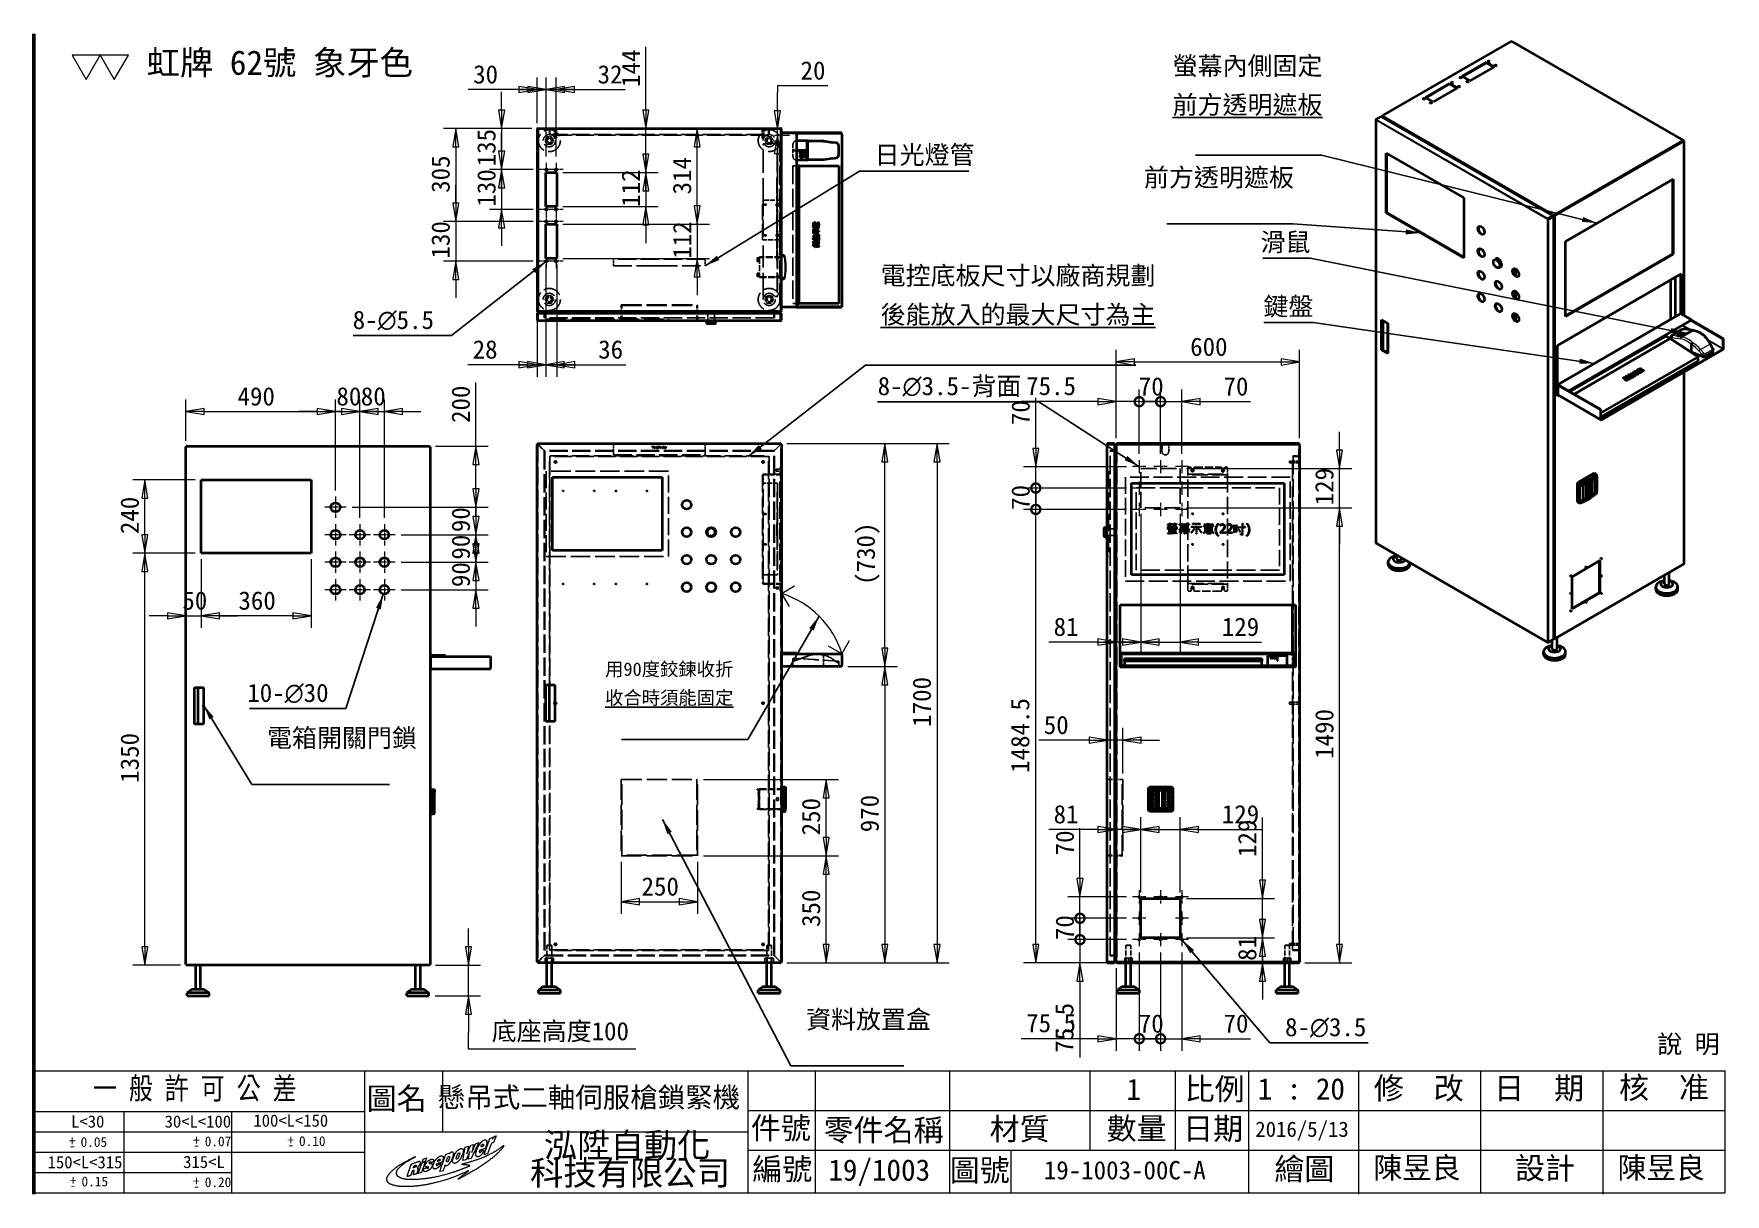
# Model space of a CAD drawing. Header units: millimetres. Extents: x 200 to 5740, y 200 to 4000.
import ezdxf
from ezdxf.enums import TextEntityAlignment as Align

# ---------------------------------------------------------------- set-up
doc = ezdxf.new("R2010")
doc.units = ezdxf.units.MM
doc.header["$LTSCALE"] = 20
doc.linetypes.add('CHAIN', pattern=[0.3543, 0.2362, -0.0295, 0.0591, -0.0295])
doc.linetypes.add('DASHED', pattern=[0.2067, 0.1654, -0.0413])
for name, color, linetype, lineweight in [('中心標記 (ISO)', 7, 'Continuous', 18), ('可見 (ISO)', 7, 'Continuous', 35), ('圖框 (ISO)', 7, 'Continuous', 50), ('圖框層', 7, 'Continuous', 20), ('標註 (ISO)', 7, 'Continuous', 18), ('標題 (ISO)', 7, 'Continuous', 50), ('窄部可見 (ISO)', 7, 'Continuous', 18), ('符號 (ISO)', 7, 'Continuous', 25), ('草圖幾何圖形 (ISO)', 7, 'Continuous', 18), ('輪廓線層', 7, 'Continuous', 13), ('隱藏 (ISO)', 7, 'DASHED', 25)]:
    doc.layers.add(name, color=color, linetype=linetype, lineweight=lineweight)
doc.styles.add('STSL_56', font='kaiu.ttf')
doc.styles.add('STSL_59', font='kaiu.ttf')
doc.styles.add('STSL_62', font='kaiu.ttf')
doc.styles.add('STSL_65', font='kaiu.ttf')
doc.styles.add('文字型式124', font='kaiu.ttf')
doc.styles.add('文字型式61', font='kaiu.ttf')
doc.styles.add('文字型式65', font='kaiu.ttf')
doc.styles.add('文字型式68', font='kaiu.ttf', dxfattribs={"width": 0.8})
doc.styles.add('文字型式85', font='kaiu.ttf')
doc.styles.add('文字型式88', font='kaiu.ttf')
doc.styles.add('註記文字 (JIS)', font='kaiu.ttf')
doc.dimstyles.new('預設 (JIS)', dxfattribs={"dimscale": 20, "dimtxt": 3, "dimasz": 3, "dimexe": 2, "dimexo": 1, "dimgap": 0.8, "dimtad": 1, "dimrnd": 1e-08, "dimdsep": 46, "dimtxsty": '註記文字 (JIS)', "dimblk": 'Filled-1', "dimcen": 0.09, "dimdle": 10, "dimclrd": 256, "dimclre": 256, "dimclrt": 256, "dimadec": 0, "dimazin": 2, "dimtfac": 0.833333, "dimtmove": 0, "dimatfit": 3, "dimfxl": 0, "dimtolj": 1, "dimtzin": 0, "dimlwd": -1, "dimlwe": -1, "dimarcsym": 0})
doc.dimstyles.new('預設 (JIS)$7', dxfattribs={"dimscale": 20, "dimtxt": 3, "dimasz": 2.5, "dimexe": 2, "dimexo": 1, "dimgap": 0.8, "dimtad": 1, "dimrnd": 1e-08, "dimdsep": 46, "dimtxsty": '註記文字 (JIS)', "dimblk": 'Filled-1', "dimcen": 0.09, "dimdle": 10, "dimclrd": 256, "dimclre": 256, "dimclrt": 256, "dimadec": 0, "dimazin": 2, "dimtfac": 0.833333, "dimtmove": 0, "dimatfit": 3, "dimfxl": 0, "dimtolj": 1, "dimtzin": 0, "dimlwd": -1, "dimlwe": -1, "dimarcsym": 0})

msp = doc.modelspace()

# ---------------------------------------------------------------- texts
at = {"layer": '符號 (ISO)', "attachment_point": 1, "style": '註記文字 (JIS)'}
for s, insert, char_height, width, line_spacing_factor in [('\\f標楷體|b0|i0;螢幕內側固定\\P\\L\\f標楷體|b0|i0;前方透明遮板', (3929.982, 3925.461), 59.99092, 487.54525, 1.275974), ('\\f標楷體|b0|i0;電控底板尺寸以廠商規劃\\P\\L\\f標楷體|b0|i0;後能放入的最大尺寸為主', (2973.717, 3238.334), 59.99092, 893.83297, 1.275974), ('8-\\fAIGDT|b0|i0;\\H60.0000;n\\f標楷體|b0|i0;\\H59.9909;5.5', (1244.491, 3093.318), 59.99092, 273.08707, 0.524921), ('8-\\fAIGDT|b0|i0;\\H60.0000;n\\f標楷體|b0|i0;\\H59.9909;3.5-背面', (2964.027, 2876.67), 59.99092, 478.26236, 0.524921), ('\\f標楷體|b0|i0;\\H44.0000;用90度鉸鍊收折\\P\\L\\f標楷體|b0|i0;\\H44.0000;收合時須能固定', (2071.23, 1941.327), 44, 417.18521, 1.275974), ('10-\\fAIGDT|b0|i0;\\H60.0000;n\\f標楷體|b0|i0;\\H59.9909;30', (899.231, 1871.874), 59.99092, 273.08707, 0.524921), ('8-\\fAIGDT|b0|i0;\\H60.0000;n\\f標楷體|b0|i0;\\H59.9909;3.5', (4298.42, 777.233), 59.99092, 273.08707, 0.524921)]:
    msp.add_mtext(s, dxfattribs=dict(at, insert=insert, char_height=char_height, width=width, line_spacing_factor=line_spacing_factor))
for s, insert, char_height, width in [('\\f標楷體|b0|i0;日光燈管', (2954.039, 3633.786), 59.99092, 325.03016), ('\\f標楷體|b0|i0;前方透明遮板', (3836.352, 3559.797), 59.99092, 487.54525), ('\\f標楷體|b0|i0;滑鼠', (4217.79, 3348.083), 59.99092, 162.51508), ('\\f標楷體|b0|i0;鍵盤', (4227.626, 3137.521), 59.99092, 162.51508), ('\\f標楷體|b0|i0;電箱開關門鎖', (963.789, 1724.2), 59.99092, 487.54525), ('\\f標楷體|b0|i0;資料放置盒', (2729.44, 802.241), 59.99092, 406.28772), ('說 明', (5517.538, 721.619), 59.9909, 203.93764)]:
    msp.add_mtext(s, dxfattribs=dict(at, insert=insert, char_height=char_height, width=width))

# ---------------------------------------------------------------- blocks, each defined once
blk = doc.blocks.new('圖框 預設圖框')
at = {"layer": '圖框 (ISO)', "flags": 128}
blk.add_lwpolyline([(10, 10), (10, 200)], dxfattribs=at)
blk = doc.blocks.new('標題欄框 ISO')
at = {"layer": '圖框層', "color": 7}
for p, q in [((96.83, 201.31), (92.21, 201.31)), ((92.21, 201.31), (94.52, 197.31)), ((94.52, 197.31), (96.83, 201.31)), ((101.44, 201.31), (96.83, 201.31)), ((96.83, 201.31), (99.13, 197.31)), ((99.13, 197.31), (101.44, 201.31)), ((85.95, 35.03), (362.95, 35.03)), ((85.95, 15.04), (85.95, 35.03)), ((140.14, 15.04), (140.14, 35.03)), ((152.95, 25.03), (152.95, 35.03)), ((202.95, 15.04), (202.95, 35.03)), ((213.95, 15.04), (213.95, 35.03)), ((235.95, 15.04), (235.95, 35.03)), ((258.95, 22.03), (258.95, 35.03)), ((272.95, 22.03), (272.95, 35.03)), ((284.95, 15.04), (284.95, 35.03)), ((302.95, 14.81), (302.95, 35.03)), ((322.95, 15.04), (322.95, 35.03)), ((342.95, 14.81), (342.95, 35.03)), ((362.95, 15.04), (362.95, 35.04)), ((85.95, 28.37), (140.14, 28.37)), ((100.73, 15.04), (100.73, 28.37)), ((118.35, 15.04), (118.35, 28.37)), ((202.95, 28.53), (362.95, 28.53)), ((85.95, 25.03), (202.95, 25.03)), ((85.95, 21.7), (140.14, 21.7)), ((202.95, 22.03), (362.95, 22.03)), ((246.01, 15.04), (246.01, 22.03)), ((85.95, 18.37), (118.35, 18.37)), ((85.95, 15.03), (362.95, 15.03))]:
    blk.add_line(p, q, dxfattribs=at)
at = {"layer": '輪廓線層', "color": 116}
for p, q in [((155.6, 22.15), (155.63, 22.16)), ((155.63, 22.16), (155.66, 22.18)), ((155.66, 22.18), (155.68, 22.19)), ((155.68, 22.19), (155.71, 22.2)), ((155.71, 22.2), (155.73, 22.21)), ((155.73, 22.21), (155.75, 22.22)), ((155.75, 22.22), (155.77, 22.23)), ((155.77, 22.23), (155.79, 22.24)), ((155.79, 22.24), (155.81, 22.25)), ((155.81, 22.25), (155.82, 22.26)), ((155.82, 22.26), (155.84, 22.26)), ((155.84, 22.26), (155.85, 22.27)), ((155.85, 22.27), (155.86, 22.28)), ((155.86, 22.28), (155.88, 22.28)), ((155.88, 22.28), (155.9, 22.29)), ((155.9, 22.29), (155.91, 22.29)), ((155.91, 22.29), (155.93, 22.3)), ((155.93, 22.3), (155.95, 22.3)), ((155.95, 22.3), (155.97, 22.3)), ((155.97, 22.3), (155.99, 22.3)), ((155.99, 22.3), (156.01, 22.3)), ((156.01, 22.3), (156.02, 22.31)), ((156.02, 22.31), (156.04, 22.3)), ((156.04, 22.3), (156.06, 22.3)), ((156.06, 22.3), (156.08, 22.3)), ((156.08, 22.3), (156.09, 22.3)), ((156.09, 22.3), (156.11, 22.29)), ((156.11, 22.29), (156.12, 22.28)), ((156.12, 22.28), (156.14, 22.27)), ((156.14, 22.27), (156.16, 22.26)), ((156.16, 22.26), (156.17, 22.25)), ((156.17, 22.25), (156.19, 22.24)), ((156.19, 22.24), (156.2, 22.22)), ((156.2, 22.22), (156.21, 22.21)), ((156.21, 22.21), (156.23, 22.19)), ((156.23, 20.32), (156.58, 22.48)), ((156.23, 22.19), (156.24, 22.17)), ((156.24, 22.17), (156.25, 22.14)), ((156.58, 22.48), (157.16, 22.68)), ((156.86, 21.4), (157.54, 22.83)), ((157.16, 22.68), (156.86, 21.4)), ((157.54, 22.83), (157.98, 22.97)), ((158.83, 23.28), (157.58, 20.67)), ((157.66, 21.63), (158.29, 23.08)), ((157.98, 22.97), (157.66, 21.63)), ((158.29, 23.08), (158.83, 23.28)), ((158.52, 22.13), (158.54, 22.2)), ((158.54, 22.2), (158.57, 22.26)), ((158.57, 22.26), (158.6, 22.33)), ((158.6, 22.33), (158.63, 22.4)), ((158.63, 22.4), (158.66, 22.46)), ((158.66, 22.46), (158.69, 22.53)), ((158.69, 22.53), (158.72, 22.59)), ((158.72, 22.59), (158.75, 22.65)), ((158.75, 22.65), (158.79, 22.72)), ((158.79, 22.72), (158.83, 22.78)), ((158.83, 22.78), (158.86, 22.84)), ((158.86, 22.84), (158.9, 22.9)), ((158.9, 22.9), (158.94, 22.96)), ((158.94, 22.96), (158.98, 23.02)), ((158.98, 23.02), (159.02, 23.07)), ((159.02, 23.07), (159.06, 23.12)), ((159.06, 23.12), (159.1, 23.17)), ((159.1, 23.17), (159.14, 23.21)), ((159.14, 23.21), (159.17, 23.25)), ((159.17, 23.25), (159.2, 23.29)), ((159.19, 22.63), (159.2, 22.64)), ((159.19, 22.61), (159.19, 22.63)), ((159.19, 22.6), (159.19, 22.61)), ((159.19, 22.59), (159.19, 22.6)), ((159.19, 22.58), (159.19, 22.59)), ((159.2, 22.57), (159.19, 22.58)), ((159.2, 23.29), (159.23, 23.32)), ((159.2, 22.64), (159.21, 22.66)), ((159.21, 22.57), (159.2, 22.57)), ((159.21, 22.66), (159.22, 22.68)), ((159.22, 22.56), (159.21, 22.57)), ((159.22, 22.68), (159.23, 22.7)), ((159.23, 22.56), (159.22, 22.56)), ((159.23, 23.32), (159.26, 23.35)), ((159.23, 22.7), (159.24, 22.72)), ((159.24, 22.56), (159.23, 22.56)), ((159.24, 22.72), (159.25, 22.74)), ((159.26, 22.56), (159.24, 22.56)), ((159.25, 22.74), (159.26, 22.76)), ((159.26, 23.35), (159.28, 23.38)), ((159.26, 22.76), (159.27, 22.78)), ((159.27, 22.57), (159.26, 22.56)), ((159.27, 22.78), (159.28, 22.8)), ((159.28, 22.57), (159.27, 22.57)), ((159.28, 23.38), (159.31, 23.4)), ((159.28, 22.8), (159.29, 22.82)), ((159.3, 22.57), (159.28, 22.57)), ((159.29, 22.82), (159.3, 22.84)), ((159.3, 22.84), (159.31, 22.85)), ((159.31, 22.58), (159.3, 22.57)), ((159.31, 23.4), (159.33, 23.43)), ((159.31, 22.85), (159.33, 22.87)), ((159.33, 22.58), (159.31, 22.58)), ((159.33, 23.43), (159.35, 23.45)), ((159.33, 22.87), (159.34, 22.89)), ((159.35, 22.59), (159.33, 22.58)), ((159.34, 22.89), (159.35, 22.91)), ((159.35, 23.45), (159.38, 23.47)), ((159.35, 22.91), (159.37, 22.92)), ((159.36, 22.6), (159.35, 22.59)), ((159.38, 22.6), (159.36, 22.6)), ((159.37, 22.92), (159.38, 22.94)), ((159.38, 23.47), (159.4, 23.49)), ((159.38, 22.94), (159.4, 22.95)), ((159.4, 22.61), (159.38, 22.6)), ((159.4, 23.49), (159.43, 23.51)), ((159.4, 22.95), (159.41, 22.96)), ((159.41, 22.61), (159.4, 22.61)), ((159.41, 22.96), (159.43, 22.97)), ((159.43, 22.62), (159.41, 22.61)), ((159.43, 23.51), (159.46, 23.53)), ((159.43, 22.97), (159.44, 22.98)), ((159.45, 22.63), (159.43, 22.62)), ((159.44, 22.98), (159.46, 22.99)), ((159.47, 22.63), (159.45, 22.63)), ((159.46, 23.53), (159.49, 23.55)), ((159.46, 22.99), (159.47, 23)), ((159.47, 23), (159.48, 23)), ((159.48, 22.64), (159.47, 22.63)), ((159.48, 23), (159.5, 23.01)), ((159.5, 22.65), (159.48, 22.64)), ((159.49, 23.55), (159.51, 23.56)), ((159.5, 23.01), (159.51, 23.01)), ((159.51, 22.65), (159.5, 22.65)), ((159.54, 22.16), (159.5, 22.15)), ((159.51, 23.56), (159.54, 23.58)), ((159.51, 23.01), (159.52, 23.01)), ((159.53, 22.66), (159.51, 22.65)), ((159.52, 23.01), (159.53, 23.01)), ((159.53, 23.01), (159.54, 23.01)), ((159.54, 22.67), (159.53, 22.66)), ((159.54, 23.58), (159.57, 23.6)), ((159.54, 23.01), (159.55, 23.01)), ((159.55, 22.68), (159.54, 22.67)), ((159.58, 22.18), (159.54, 22.16)), ((159.55, 23.01), (159.56, 23.01)), ((159.56, 22.69), (159.55, 22.68)), ((159.56, 23.01), (159.57, 23)), ((159.57, 22.7), (159.56, 22.69)), ((159.57, 23.6), (159.6, 23.61)), ((159.57, 23), (159.58, 23)), ((159.58, 22.72), (159.57, 22.71)), ((159.57, 22.71), (159.57, 22.7)), ((159.58, 23), (159.58, 23)), ((159.58, 23), (159.59, 22.99)), ((159.59, 22.73), (159.58, 22.72)), ((159.62, 22.19), (159.58, 22.18)), ((159.59, 22.99), (159.6, 22.98)), ((159.6, 22.78), (159.59, 22.77)), ((159.59, 22.77), (159.59, 22.75)), ((159.59, 22.75), (159.59, 22.73)), ((159.6, 23.61), (159.62, 23.63)), ((159.6, 22.98), (159.6, 22.98)), ((159.6, 22.98), (159.6, 22.97)), ((159.6, 22.97), (159.61, 22.97)), ((159.61, 22.86), (159.6, 22.84)), ((159.6, 22.84), (159.6, 22.82)), ((159.6, 22.82), (159.6, 22.8)), ((159.6, 22.8), (159.6, 22.78)), ((159.61, 22.97), (159.61, 22.96)), ((159.61, 22.96), (159.61, 22.95)), ((159.61, 22.95), (159.61, 22.94)), ((159.61, 22.94), (159.61, 22.93)), ((159.61, 22.93), (159.61, 22.91)), ((159.61, 22.91), (159.61, 22.9)), ((159.61, 22.9), (159.61, 22.88)), ((159.61, 22.88), (159.61, 22.86)), ((159.62, 23.63), (159.65, 23.64)), ((159.65, 22.19), (159.62, 22.19)), ((159.65, 23.64), (159.67, 23.65)), ((159.69, 22.2), (159.65, 22.19)), ((159.67, 23.65), (159.7, 23.66)), ((159.71, 22.21), (159.69, 22.2)), ((159.7, 21.28), (160.64, 23.94)), ((159.7, 23.66), (159.72, 23.67)), ((159.74, 22.21), (159.71, 22.21)), ((159.72, 23.67), (159.74, 23.68)), ((159.74, 23.68), (159.77, 23.69)), ((159.76, 22.22), (159.74, 22.21)), ((159.79, 22.23), (159.76, 22.22)), ((159.77, 23.69), (159.79, 23.7)), ((159.79, 23.7), (159.81, 23.7)), ((159.8, 22.23), (159.79, 22.23)), ((159.82, 22.24), (159.8, 22.23)), ((159.81, 23.7), (159.83, 23.7)), ((159.84, 22.24), (159.82, 22.24)), ((159.83, 23.7), (159.85, 23.71)), ((159.85, 22.25), (159.84, 22.24)), ((159.85, 23.71), (159.87, 23.71)), ((159.86, 22.26), (159.85, 22.25)), ((159.87, 22.27), (159.86, 22.26)), ((159.87, 23.71), (159.89, 23.71)), ((159.88, 22.28), (159.87, 22.27)), ((159.89, 22.29), (159.88, 22.28)), ((159.89, 23.71), (159.91, 23.71)), ((159.9, 22.3), (159.89, 22.29)), ((159.91, 22.33), (159.9, 22.32)), ((159.9, 22.32), (159.9, 22.3)), ((159.91, 23.71), (159.93, 23.71)), ((159.92, 22.35), (159.91, 22.33)), ((159.93, 22.38), (159.92, 22.35)), ((159.93, 23.71), (159.94, 23.7)), ((159.94, 22.4), (159.93, 22.38)), ((159.94, 23.7), (159.96, 23.7)), ((159.95, 22.43), (159.94, 22.4)), ((159.96, 22.49), (159.95, 22.46)), ((159.95, 22.46), (159.95, 22.43)), ((159.96, 23.7), (159.98, 23.7)), ((159.97, 22.52), (159.96, 22.49)), ((159.98, 22.55), (159.97, 22.52)), ((159.98, 23.7), (159.99, 23.69)), ((160, 22.59), (159.98, 22.55)), ((159.99, 23.69), (160, 23.69)), ((160, 23.69), (160.02, 23.68)), ((160.01, 22.62), (160, 22.59)), ((160.02, 22.66), (160.01, 22.62)), ((160.02, 23.68), (160.03, 23.67)), ((160.03, 22.7), (160.02, 22.66)), ((160.03, 23.67), (160.04, 23.66)), ((160.04, 22.74), (160.03, 22.7)), ((160.04, 23.66), (160.05, 23.65)), ((160.05, 22.78), (160.04, 22.74)), ((160.05, 23.65), (160.07, 23.64)), ((160.06, 22.81), (160.05, 22.78)), ((160.08, 22.85), (160.06, 22.81)), ((160.07, 23.64), (160.08, 23.63)), ((160.08, 23.63), (160.09, 23.62)), ((160.09, 22.89), (160.08, 22.85)), ((160.09, 23.62), (160.1, 23.6)), ((160.1, 22.95), (160.09, 22.92)), ((160.09, 22.92), (160.09, 22.89)), ((160.1, 23.6), (160.11, 23.59)), ((160.11, 22.99), (160.1, 22.95)), ((160.11, 23.59), (160.11, 23.57)), ((160.11, 23.57), (160.12, 23.55)), ((160.11, 23.49), (160.11, 23.46)), ((160.12, 23.02), (160.11, 22.99)), ((160.12, 23.55), (160.13, 23.53)), ((160.13, 23.09), (160.12, 23.06)), ((160.12, 23.06), (160.12, 23.02)), ((160.13, 23.53), (160.13, 23.51)), ((160.13, 23.51), (160.14, 23.49)), ((160.14, 23.16), (160.13, 23.12)), ((160.13, 23.12), (160.13, 23.09)), ((160.14, 23.47), (160.15, 23.45)), ((160.15, 23.22), (160.14, 23.19)), ((160.14, 23.19), (160.14, 23.16)), ((160.15, 23.45), (160.15, 23.42)), ((160.15, 23.42), (160.15, 23.4)), ((160.15, 23.4), (160.15, 23.37)), ((160.15, 23.37), (160.15, 23.34)), ((160.15, 23.34), (160.15, 23.32)), ((160.15, 23.32), (160.15, 23.29)), ((160.15, 23.29), (160.15, 23.25)), ((160.15, 23.25), (160.15, 23.22)), ((160.56, 22.3), (160.27, 21.43)), ((160.66, 22.61), (160.56, 22.3)), ((160.64, 23.94), (161.16, 24.13)), ((160.78, 22.9), (160.66, 22.61)), ((160.92, 23.11), (160.78, 22.9)), ((161.06, 23.2), (160.92, 23.11)), ((161.17, 23.22), (161.06, 23.2)), ((161.16, 24.13), (161.08, 23.83)), ((161.08, 23.83), (161.24, 24.12)), ((161.25, 23.25), (161.17, 23.22)), ((161.24, 24.12), (161.44, 24.29)), ((161.65, 24.38), (161.25, 23.25)), ((161.44, 24.29), (161.65, 24.38)), ((147.64, 19.37), (147.65, 19.41)), ((147.65, 19.41), (147.67, 19.45)), ((147.67, 19.45), (147.68, 19.48)), ((147.68, 19.48), (147.69, 19.52)), ((147.69, 19.52), (147.7, 19.55)), ((147.7, 19.55), (147.71, 19.58)), ((147.71, 19.58), (147.72, 19.6)), ((147.72, 19.6), (147.73, 19.63)), ((147.73, 19.65), (147.74, 19.67)), ((147.73, 19.63), (147.73, 19.65)), ((147.74, 19.67), (147.75, 19.68)), ((147.75, 19.7), (147.76, 19.71)), ((147.75, 19.68), (147.75, 19.7)), ((147.76, 19.71), (147.77, 19.72)), ((147.77, 19.72), (147.78, 19.73)), ((147.78, 19.73), (147.8, 19.74)), ((147.8, 19.74), (147.83, 19.76)), ((147.83, 19.76), (147.87, 19.77)), ((147.87, 19.77), (147.93, 19.8)), ((147.93, 19.8), (148, 19.82)), ((148, 19.82), (148.08, 19.85)), ((148.08, 19.85), (148.18, 19.89)), ((148.18, 19.89), (148.29, 19.93)), ((148.18, 19.39), (148.19, 19.41)), ((148.18, 19.38), (148.18, 19.39)), ((148.19, 19.41), (148.2, 19.42)), ((148.2, 19.42), (148.22, 19.44)), ((148.22, 19.44), (148.23, 19.45)), ((148.23, 19.45), (148.25, 19.47)), ((148.25, 19.47), (148.27, 19.48)), ((148.27, 19.48), (148.29, 19.49)), ((148.29, 19.93), (148.4, 19.97)), ((148.29, 19.49), (148.31, 19.5)), ((148.31, 19.5), (148.33, 19.51)), ((148.33, 19.51), (148.36, 19.52)), ((148.36, 19.52), (148.38, 19.53)), ((148.38, 19.53), (148.4, 19.54)), ((148.4, 19.97), (148.51, 20.01)), ((148.4, 19.54), (148.43, 19.54)), ((148.43, 19.54), (148.45, 19.55)), ((148.45, 19.55), (148.47, 19.55)), ((148.47, 19.55), (148.48, 19.55)), ((148.48, 19.55), (148.5, 19.56)), ((148.5, 19.56), (148.52, 19.56)), ((148.51, 20.01), (148.62, 20.05)), ((148.52, 19.56), (148.53, 19.55)), ((148.53, 19.55), (148.55, 19.55)), ((148.55, 19.55), (148.56, 19.55)), ((148.56, 19.55), (148.57, 19.55)), ((148.57, 19.55), (148.58, 19.55)), ((148.58, 19.41), (148.57, 19.4)), ((148.57, 19.4), (148.57, 19.38)), ((148.58, 19.55), (148.59, 19.54)), ((148.59, 19.44), (148.58, 19.42)), ((148.58, 19.42), (148.58, 19.41)), ((148.59, 19.54), (148.59, 19.53)), ((148.59, 19.53), (148.6, 19.53)), ((148.6, 19.47), (148.59, 19.45)), ((148.59, 19.45), (148.59, 19.44)), ((148.6, 19.53), (148.6, 19.52)), ((148.6, 19.52), (148.6, 19.51)), ((148.6, 19.51), (148.6, 19.5)), ((148.6, 19.5), (148.6, 19.49)), ((148.6, 19.49), (148.6, 19.48)), ((148.6, 19.48), (148.6, 19.47)), ((148.62, 20.05), (148.72, 20.09)), ((148.72, 20.09), (148.81, 20.12)), ((148.81, 20.12), (148.88, 20.14)), ((148.88, 20.14), (148.94, 20.16)), ((148.92, 18.21), (149.49, 19.91)), ((148.94, 20.16), (148.98, 20.17)), ((148.98, 19.41), (148.97, 19.39)), ((148.98, 20.17), (149.02, 20.18)), ((149, 19.43), (148.98, 19.41)), ((149.02, 19.46), (149, 19.43)), ((149.02, 20.18), (149.04, 20.19)), ((149.03, 19.48), (149.02, 19.46)), ((149.05, 19.51), (149.03, 19.48)), ((149.04, 20.19), (149.06, 20.19)), ((149.06, 19.53), (149.05, 19.51)), ((149.06, 20.19), (149.07, 20.19)), ((149.08, 19.56), (149.06, 19.53)), ((149.07, 20.19), (149.09, 20.19)), ((149.09, 19.58), (149.08, 19.56)), ((149.09, 20.19), (149.1, 20.19)), ((149.1, 19.6), (149.09, 19.58)), ((149.1, 20.19), (149.11, 20.19)), ((149.12, 19.63), (149.1, 19.6)), ((149.11, 20.19), (149.12, 20.18)), ((149.12, 20.18), (149.13, 20.18)), ((149.13, 19.65), (149.12, 19.63)), ((149.13, 20.18), (149.14, 20.17)), ((149.14, 19.67), (149.13, 19.65)), ((149.14, 20.17), (149.15, 20.17)), ((149.15, 19.69), (149.14, 19.67)), ((149.15, 20.17), (149.16, 20.16)), ((149.16, 19.71), (149.15, 19.69)), ((149.16, 20.16), (149.16, 20.16)), ((149.16, 20.16), (149.17, 20.15)), ((149.17, 19.73), (149.16, 19.71)), ((149.17, 20.15), (149.18, 20.14)), ((149.18, 19.76), (149.17, 19.73)), ((149.18, 20.14), (149.19, 20.13)), ((149.19, 19.78), (149.18, 19.76)), ((149.19, 20.13), (149.2, 20.11)), ((149.2, 19.8), (149.19, 19.78)), ((149.2, 20.11), (149.2, 20.1)), ((149.2, 20.1), (149.21, 20.09)), ((149.21, 19.82), (149.2, 19.8)), ((149.21, 20.09), (149.22, 20.08)), ((149.22, 19.86), (149.21, 19.84)), ((149.21, 19.84), (149.21, 19.82)), ((149.22, 20.08), (149.22, 20.06)), ((149.22, 20.06), (149.22, 20.05)), ((149.22, 20.05), (149.23, 20.03)), ((149.23, 19.93), (149.22, 19.91)), ((149.22, 19.91), (149.22, 19.89)), ((149.22, 19.89), (149.22, 19.86)), ((149.23, 20.03), (149.23, 20.02)), ((149.23, 20.02), (149.23, 20)), ((149.23, 20), (149.23, 19.98)), ((149.23, 19.98), (149.23, 19.96)), ((149.23, 19.96), (149.23, 19.95)), ((149.23, 19.95), (149.23, 19.93)), ((150.06, 20.11), (149.45, 18.37)), ((149.49, 19.91), (150.06, 20.11)), ((149.53, 20.03), (149.69, 20.54)), ((150.09, 20.23), (149.53, 20.03)), ((149.69, 20.54), (150.26, 20.74)), ((150.05, 19.48), (150.06, 19.49)), ((150.05, 19.46), (150.05, 19.48)), ((150.05, 19.45), (150.05, 19.46)), ((150.05, 19.43), (150.05, 19.45)), ((150.05, 19.42), (150.05, 19.43)), ((150.05, 19.4), (150.05, 19.42)), ((150.06, 19.39), (150.05, 19.4)), ((150.06, 19.54), (150.07, 19.55)), ((150.06, 19.52), (150.06, 19.54)), ((150.06, 19.51), (150.06, 19.52)), ((150.06, 19.49), (150.06, 19.51)), ((150.06, 19.38), (150.06, 19.39)), ((150.07, 19.58), (150.08, 19.6)), ((150.07, 19.57), (150.07, 19.58)), ((150.07, 19.55), (150.07, 19.57)), ((150.08, 19.61), (150.09, 19.62)), ((150.08, 19.6), (150.08, 19.61)), ((150.26, 20.74), (150.09, 20.23)), ((150.09, 19.64), (150.1, 19.65)), ((150.09, 19.63), (150.09, 19.64)), ((150.09, 19.62), (150.09, 19.63)), ((150.1, 19.67), (150.11, 19.68)), ((150.1, 19.65), (150.1, 19.67)), ((150.11, 19.69), (150.12, 19.7)), ((150.11, 19.68), (150.11, 19.69)), ((150.12, 19.71), (150.13, 19.73)), ((150.12, 19.7), (150.12, 19.71)), ((150.13, 19.74), (150.14, 19.76)), ((150.13, 19.73), (150.13, 19.74)), ((150.14, 19.76), (150.15, 19.78)), ((150.15, 19.78), (150.16, 19.8)), ((150.16, 19.8), (150.17, 19.82)), ((150.17, 19.82), (150.18, 19.84)), ((150.18, 19.84), (150.19, 19.86)), ((150.19, 19.86), (150.2, 19.88)), ((150.2, 19.88), (150.21, 19.9)), ((150.21, 19.9), (150.22, 19.92)), ((150.22, 19.92), (150.23, 19.94)), ((150.23, 19.94), (150.25, 19.96)), ((150.25, 19.96), (150.26, 19.98)), ((150.26, 19.98), (150.28, 20)), ((150.28, 20), (150.29, 20.02)), ((150.29, 20.02), (150.31, 20.05)), ((150.31, 20.05), (150.33, 20.07)), ((150.33, 20.07), (150.35, 20.09)), ((150.35, 20.09), (150.37, 20.11)), ((150.37, 20.11), (150.39, 20.13)), ((150.39, 20.13), (150.41, 20.16)), ((150.41, 20.16), (150.43, 20.18)), ((150.43, 20.18), (150.46, 20.2)), ((150.46, 20.2), (150.48, 20.22)), ((150.48, 20.22), (150.5, 20.24)), ((150.5, 20.24), (150.53, 20.26)), ((150.53, 20.26), (150.55, 20.28)), ((150.55, 20.28), (150.58, 20.3)), ((150.58, 20.3), (150.6, 20.32)), ((150.6, 20.32), (150.63, 20.33)), ((150.63, 20.33), (150.65, 20.35)), ((150.65, 20.35), (150.67, 20.36)), ((150.67, 19.92), (150.66, 19.91)), ((150.66, 19.91), (150.66, 19.9)), ((150.66, 19.9), (150.66, 19.9)), ((150.66, 19.9), (150.67, 19.89)), ((150.67, 20.36), (150.7, 20.37)), ((150.68, 19.96), (150.67, 19.95)), ((150.67, 19.95), (150.67, 19.94)), ((150.67, 19.94), (150.67, 19.93)), ((150.67, 19.93), (150.67, 19.92)), ((150.67, 19.89), (150.67, 19.88)), ((150.67, 19.88), (150.67, 19.87)), ((150.67, 19.87), (150.67, 19.86)), ((150.67, 19.86), (150.68, 19.86)), ((150.69, 19.98), (150.68, 19.97)), ((150.68, 19.97), (150.68, 19.96)), ((150.68, 19.86), (150.68, 19.85)), ((150.68, 19.85), (150.69, 19.84)), ((150.7, 19.99), (150.69, 19.99)), ((150.69, 19.99), (150.69, 19.98)), ((150.69, 19.84), (150.7, 19.84)), ((150.7, 20.37), (150.72, 20.39)), ((150.71, 20), (150.7, 19.99)), ((150.7, 19.84), (150.71, 19.83)), ((150.72, 20.02), (150.71, 20.01)), ((150.71, 20.01), (150.71, 20)), ((150.71, 19.83), (150.72, 19.83)), ((150.72, 20.39), (150.74, 20.4)), ((150.73, 20.03), (150.72, 20.02)), ((150.72, 19.83), (150.73, 19.83)), ((150.74, 20.04), (150.73, 20.03)), ((150.73, 19.83), (150.75, 19.82)), ((150.74, 20.4), (150.76, 20.41)), ((150.75, 20.04), (150.74, 20.04)), ((150.76, 20.05), (150.75, 20.04)), ((150.75, 19.82), (150.77, 19.82)), ((150.76, 20.41), (150.78, 20.42)), ((150.77, 20.06), (150.76, 20.05)), ((150.78, 20.06), (150.77, 20.06)), ((150.77, 19.82), (150.79, 19.82)), ((150.78, 20.42), (150.8, 20.42)), ((150.79, 20.07), (150.78, 20.06)), ((150.8, 20.07), (150.79, 20.07)), ((150.79, 19.82), (150.82, 19.82)), ((150.8, 20.42), (150.82, 20.43)), ((150.81, 20.07), (150.8, 20.07)), ((150.82, 20.08), (150.81, 20.07)), ((150.82, 20.43), (150.84, 20.44)), ((150.83, 20.08), (150.82, 20.08)), ((150.82, 19.82), (150.84, 19.82)), ((150.84, 20.08), (150.83, 20.08)), ((150.84, 20.44), (150.86, 20.45)), ((150.85, 20.08), (150.84, 20.08)), ((150.84, 19.82), (150.87, 19.82)), ((150.86, 20.07), (150.85, 20.08)), ((150.85, 20.08), (150.85, 20.08)), ((150.86, 20.45), (150.88, 20.46)), ((150.87, 20.07), (150.86, 20.07)), ((150.88, 20.07), (150.87, 20.07)), ((150.87, 19.82), (150.9, 19.82)), ((150.88, 20.46), (150.9, 20.47)), ((150.88, 20.06), (150.88, 20.07)), ((150.89, 20.06), (150.88, 20.06)), ((150.89, 20.05), (150.89, 20.06)), ((150.9, 20.04), (150.89, 20.05)), ((150.9, 20.47), (150.92, 20.47)), ((150.9, 20.03), (150.9, 20.04)), ((150.9, 20.02), (150.9, 20.03)), ((150.9, 20.01), (150.9, 20.02)), ((150.91, 20), (150.9, 20.01)), ((150.9, 19.82), (150.93, 19.82)), ((150.92, 19.99), (150.91, 20)), ((150.91, 20), (150.91, 20)), ((150.92, 20.47), (150.94, 20.48)), ((150.94, 19.98), (150.92, 19.99)), ((150.93, 19.82), (150.95, 19.83)), ((150.94, 20.48), (150.96, 20.49)), ((150.96, 19.98), (150.94, 19.98)), ((150.95, 19.83), (150.98, 19.82)), ((150.96, 20.49), (150.98, 20.5)), ((150.99, 19.99), (150.96, 19.98)), ((150.98, 20.5), (151, 20.5)), ((150.98, 19.82), (151, 19.82)), ((151.02, 19.99), (150.99, 19.99)), ((151, 20.5), (151.02, 20.51)), ((151, 19.82), (151.03, 19.82)), ((151.02, 20.51), (151.04, 20.52)), ((151.06, 20), (151.02, 19.99)), ((151.03, 19.82), (151.05, 19.82)), ((151.04, 20.52), (151.05, 20.52)), ((151.05, 20.52), (151.07, 20.53)), ((151.05, 19.82), (151.07, 19.82)), ((151.1, 20.02), (151.06, 20)), ((151.07, 20.53), (151.09, 20.53)), ((151.07, 19.82), (151.09, 19.82)), ((151.09, 20.53), (151.1, 20.54)), ((151.09, 19.82), (151.1, 19.81)), ((151.1, 20.54), (151.12, 20.54)), ((151.15, 20.03), (151.1, 20.02)), ((151.1, 19.81), (151.12, 19.81)), ((151.12, 20.54), (151.13, 20.54)), ((151.12, 19.81), (151.13, 19.8)), ((151.13, 20.54), (151.15, 20.55)), ((151.13, 19.8), (151.14, 19.8)), ((151.14, 19.8), (151.15, 19.79)), ((151.15, 20.55), (151.16, 20.55)), ((151.2, 20.05), (151.15, 20.03)), ((151.15, 19.79), (151.16, 19.79)), ((151.16, 20.55), (151.17, 20.55)), ((151.16, 19.79), (151.17, 19.78)), ((151.17, 19.41), (151.16, 19.39)), ((151.17, 20.55), (151.18, 20.55)), ((151.17, 19.78), (151.17, 19.77)), ((151.17, 19.77), (151.18, 19.76)), ((151.18, 19.44), (151.17, 19.41)), ((151.18, 20.55), (151.19, 20.55)), ((151.18, 19.76), (151.18, 19.75)), ((151.18, 19.75), (151.19, 19.74)), ((151.19, 19.46), (151.18, 19.44)), ((151.19, 20.55), (151.2, 20.55)), ((151.19, 19.74), (151.19, 19.73)), ((151.19, 19.73), (151.2, 19.72)), ((151.2, 19.49), (151.19, 19.48)), ((151.19, 19.48), (151.19, 19.46)), ((151.2, 20.55), (151.21, 20.55)), ((151.24, 20.07), (151.2, 20.05)), ((151.2, 19.72), (151.2, 19.71)), ((151.2, 19.71), (151.2, 19.69)), ((151.2, 19.69), (151.2, 19.68)), ((151.2, 19.68), (151.21, 19.67)), ((151.21, 19.54), (151.2, 19.53)), ((151.2, 19.53), (151.2, 19.52)), ((151.2, 19.52), (151.2, 19.51)), ((151.2, 19.51), (151.2, 19.49)), ((151.21, 20.55), (151.22, 20.55)), ((151.21, 19.67), (151.21, 19.65)), ((151.21, 19.65), (151.21, 19.64)), ((151.21, 19.64), (151.21, 19.63)), ((151.21, 19.63), (151.21, 19.62)), ((151.21, 19.62), (151.21, 19.6)), ((151.21, 19.6), (151.21, 19.59)), ((151.21, 19.59), (151.21, 19.58)), ((151.21, 19.58), (151.21, 19.57)), ((151.21, 19.57), (151.21, 19.56)), ((151.21, 19.56), (151.21, 19.55)), ((151.21, 19.55), (151.21, 19.55)), ((151.21, 19.55), (151.21, 19.54)), ((151.22, 20.55), (151.23, 20.55)), ((151.23, 20.55), (151.24, 20.55)), ((151.24, 20.55), (151.25, 20.55)), ((151.28, 20.09), (151.24, 20.07)), ((151.25, 20.55), (151.26, 20.54)), ((151.26, 20.54), (151.27, 20.54)), ((151.27, 20.54), (151.28, 20.54)), ((151.28, 20.54), (151.29, 20.53)), ((151.32, 20.11), (151.28, 20.09)), ((151.29, 20.53), (151.3, 20.53)), ((151.3, 20.53), (151.31, 20.52)), ((151.31, 20.52), (151.32, 20.52)), ((151.32, 20.52), (151.33, 20.51)), ((151.35, 20.13), (151.32, 20.11)), ((151.32, 19.44), (151.33, 19.47)), ((151.32, 19.41), (151.32, 19.44)), ((151.32, 19.39), (151.32, 19.41)), ((151.33, 20.51), (151.34, 20.5)), ((151.33, 19.5), (151.34, 19.53)), ((151.33, 19.47), (151.33, 19.5)), ((151.34, 20.5), (151.35, 20.5)), ((151.34, 19.53), (151.35, 19.56)), ((151.35, 20.5), (151.36, 20.49)), ((151.37, 20.15), (151.35, 20.13)), ((151.35, 19.59), (151.36, 19.63)), ((151.35, 19.56), (151.35, 19.59)), ((151.36, 20.49), (151.37, 20.48)), ((151.36, 19.63), (151.37, 19.66)), ((151.37, 20.48), (151.38, 20.47)), ((151.38, 20.17), (151.37, 20.15)), ((151.37, 19.66), (151.38, 19.69)), ((151.38, 20.47), (151.39, 20.46)), ((151.39, 20.18), (151.38, 20.17)), ((151.38, 19.69), (151.39, 19.71)), ((151.39, 20.46), (151.39, 20.45)), ((151.39, 20.45), (151.4, 20.45)), ((151.4, 20.2), (151.39, 20.18)), ((151.39, 19.71), (151.4, 19.74)), ((151.4, 20.45), (151.4, 20.44)), ((151.4, 20.44), (151.4, 20.43)), ((151.4, 20.43), (151.41, 20.41)), ((151.41, 20.22), (151.4, 20.2)), ((151.4, 19.74), (151.41, 19.77)), ((151.41, 20.41), (151.41, 20.4)), ((151.41, 20.4), (151.41, 20.39)), ((151.41, 20.39), (151.41, 20.38)), ((151.41, 20.38), (151.41, 20.36)), ((151.41, 20.36), (151.41, 20.35)), ((151.41, 20.35), (151.41, 20.33)), ((151.41, 20.33), (151.41, 20.32)), ((151.41, 20.32), (151.41, 20.3)), ((151.41, 20.3), (151.41, 20.29)), ((151.41, 20.29), (151.41, 20.27)), ((151.41, 20.27), (151.41, 20.25)), ((151.41, 20.25), (151.41, 20.23)), ((151.41, 20.23), (151.41, 20.22)), ((151.41, 19.77), (151.42, 19.8)), ((151.42, 19.8), (151.43, 19.82)), ((151.43, 19.82), (151.44, 19.85)), ((151.44, 19.85), (151.45, 19.88)), ((151.45, 19.88), (151.46, 19.9)), ((151.46, 19.9), (151.47, 19.93)), ((151.47, 19.93), (151.48, 19.96)), ((151.48, 19.96), (151.5, 19.99)), ((151.5, 19.99), (151.51, 20.02)), ((151.51, 20.02), (151.53, 20.05)), ((151.53, 20.05), (151.54, 20.08)), ((151.54, 20.08), (151.56, 20.11)), ((151.56, 20.11), (151.58, 20.14)), ((151.58, 20.14), (151.6, 20.18)), ((151.6, 20.18), (151.61, 20.21)), ((151.61, 20.21), (151.63, 20.24)), ((151.63, 20.24), (151.65, 20.27)), ((151.65, 20.27), (151.67, 20.3)), ((151.67, 20.3), (151.69, 20.33)), ((151.69, 20.33), (151.71, 20.36)), ((151.71, 20.36), (151.74, 20.4)), ((151.74, 20.4), (151.77, 20.43)), ((151.77, 20.43), (151.8, 20.47)), ((151.8, 20.47), (151.83, 20.51)), ((151.83, 20.51), (151.86, 20.55)), ((151.86, 20.55), (151.9, 20.59)), ((151.87, 19.69), (151.86, 19.67)), ((151.86, 19.67), (151.86, 19.66)), ((151.86, 19.66), (151.86, 19.65)), ((151.86, 19.65), (151.86, 19.63)), ((151.86, 19.63), (151.86, 19.62)), ((151.86, 19.62), (151.86, 19.61)), ((151.86, 19.61), (151.86, 19.6)), ((151.86, 19.6), (151.86, 19.58)), ((151.86, 19.58), (151.86, 19.57)), ((151.86, 19.57), (151.86, 19.56)), ((151.86, 19.56), (151.86, 19.55)), ((151.86, 19.55), (151.86, 19.54)), ((151.86, 19.54), (151.87, 19.54)), ((151.88, 19.71), (151.87, 19.7)), ((151.87, 19.7), (151.87, 19.69)), ((151.87, 19.54), (151.87, 19.53)), ((151.87, 19.53), (151.88, 19.52)), ((151.89, 19.73), (151.88, 19.72)), ((151.88, 19.72), (151.88, 19.71)), ((151.88, 19.52), (151.89, 19.52)), ((151.9, 19.74), (151.89, 19.73)), ((151.89, 19.52), (151.89, 19.51)), ((151.89, 19.51), (151.9, 19.51)), ((151.9, 20.59), (151.94, 20.64)), ((151.91, 19.75), (151.9, 19.74)), ((151.9, 19.51), (151.91, 19.5)), ((151.92, 19.76), (151.91, 19.75)), ((151.91, 19.5), (151.92, 19.5)), ((151.94, 19.76), (151.92, 19.76)), ((151.92, 19.5), (151.93, 19.5)), ((151.93, 19.5), (151.94, 19.5)), ((151.94, 20.64), (151.98, 20.68)), ((151.96, 19.77), (151.94, 19.76)), ((151.94, 19.5), (151.96, 19.5)), ((151.98, 19.78), (151.96, 19.77)), ((151.96, 19.5), (151.97, 19.5)), ((151.97, 19.5), (151.98, 19.5)), ((151.98, 20.68), (152.02, 20.72)), ((152, 19.79), (151.98, 19.78)), ((151.98, 19.5), (152, 19.5)), ((152.03, 19.8), (152, 19.79)), ((152, 19.5), (152.01, 19.51)), ((152.01, 19.51), (152.02, 19.51)), ((152.02, 20.72), (152.06, 20.76)), ((152.02, 19.51), (152.04, 19.52)), ((152.05, 19.8), (152.03, 19.8)), ((152.04, 19.52), (152.05, 19.52)), ((152.08, 19.81), (152.05, 19.8)), ((152.05, 19.52), (152.07, 19.53)), ((152.06, 20.76), (152.1, 20.8)), ((152.07, 20.25), (152.08, 20.26)), ((152.07, 20.23), (152.07, 20.25)), ((152.07, 20.22), (152.07, 20.23)), ((152.07, 20.21), (152.07, 20.22)), ((152.07, 20.2), (152.07, 20.21)), ((152.07, 20.19), (152.07, 20.2)), ((152.08, 20.19), (152.07, 20.19)), ((152.07, 19.53), (152.08, 19.54)), ((152.08, 20.26), (152.09, 20.28)), ((152.09, 20.18), (152.08, 20.19)), ((152.11, 19.82), (152.08, 19.81)), ((152.08, 19.54), (152.1, 19.55)), ((152.09, 20.28), (152.1, 20.3)), ((152.1, 20.18), (152.09, 20.18)), ((152.1, 20.8), (152.14, 20.83)), ((152.1, 20.3), (152.11, 20.32)), ((152.11, 20.18), (152.1, 20.18)), ((152.1, 19.55), (152.11, 19.56)), ((152.11, 20.32), (152.12, 20.34)), ((152.12, 20.18), (152.11, 20.18)), ((152.15, 19.83), (152.11, 19.82)), ((152.11, 19.56), (152.12, 19.56)), ((152.12, 20.34), (152.13, 20.36)), ((152.13, 20.18), (152.12, 20.18)), ((152.12, 19.56), (152.14, 19.57)), ((152.13, 20.36), (152.14, 20.38)), ((152.14, 20.18), (152.13, 20.18)), ((152.14, 20.83), (152.18, 20.86)), ((152.14, 20.38), (152.15, 20.4)), ((152.16, 20.18), (152.14, 20.18)), ((152.14, 19.57), (152.15, 19.58)), ((152.15, 20.4), (152.16, 20.41)), ((152.18, 19.84), (152.15, 19.83)), ((152.15, 19.58), (152.16, 19.59)), ((152.16, 20.41), (152.18, 20.43)), ((152.17, 20.19), (152.16, 20.18)), ((152.16, 19.59), (152.17, 19.6)), ((152.19, 20.19), (152.17, 20.19)), ((152.17, 19.6), (152.18, 19.62)), ((152.18, 20.86), (152.21, 20.89)), ((152.18, 20.43), (152.19, 20.45)), ((152.21, 19.85), (152.18, 19.84)), ((152.18, 19.62), (152.19, 19.63)), ((152.19, 20.45), (152.2, 20.46)), ((152.2, 20.2), (152.19, 20.19)), ((152.19, 19.63), (152.2, 19.64)), ((152.2, 20.46), (152.21, 20.48)), ((152.21, 20.2), (152.2, 20.2)), ((152.2, 19.64), (152.21, 19.65)), ((152.21, 20.89), (152.25, 20.92)), ((152.21, 20.48), (152.23, 20.49)), ((152.22, 20.2), (152.21, 20.2)), ((152.25, 19.86), (152.21, 19.85)), ((152.21, 19.65), (152.22, 19.66)), ((152.24, 20.21), (152.22, 20.2)), ((152.22, 19.66), (152.22, 19.67)), ((152.22, 19.67), (152.23, 19.67)), ((152.23, 20.49), (152.24, 20.5)), ((152.23, 19.67), (152.24, 19.68)), ((152.24, 20.5), (152.26, 20.51)), ((152.25, 20.21), (152.24, 20.21)), ((152.24, 19.68), (152.24, 19.69)), ((152.24, 19.69), (152.25, 19.69)), ((152.25, 20.92), (152.28, 20.94)), ((152.26, 20.21), (152.25, 20.21)), ((152.29, 19.87), (152.25, 19.86)), ((152.25, 19.69), (152.26, 19.7)), ((152.26, 20.51), (152.27, 20.52)), ((152.27, 20.22), (152.26, 20.21)), ((152.26, 20.21), (152.26, 20.21)), ((152.26, 19.7), (152.28, 19.7)), ((152.27, 20.52), (152.29, 20.53)), ((152.28, 20.22), (152.27, 20.22)), ((152.28, 20.94), (152.32, 20.96)), ((152.29, 20.22), (152.28, 20.22)), ((152.28, 19.7), (152.29, 19.71)), ((152.29, 20.53), (152.3, 20.54)), ((152.3, 20.23), (152.29, 20.22)), ((152.32, 19.88), (152.29, 19.87)), ((152.29, 19.71), (152.31, 19.72)), ((152.3, 20.54), (152.32, 20.54)), ((152.31, 20.24), (152.3, 20.23)), ((152.3, 20.23), (152.3, 20.23)), ((152.32, 20.24), (152.31, 20.24)), ((152.31, 19.72), (152.34, 19.73)), ((152.32, 20.96), (152.35, 20.98)), ((152.32, 20.54), (152.33, 20.55)), ((152.33, 20.24), (152.32, 20.24)), ((152.36, 19.9), (152.32, 19.88)), ((152.33, 20.55), (152.35, 20.55)), ((152.34, 20.25), (152.33, 20.24)), ((152.35, 20.26), (152.34, 20.25)), ((152.34, 20.25), (152.34, 20.25)), ((152.34, 19.73), (152.37, 19.74)), ((152.35, 20.98), (152.38, 20.99)), ((152.35, 20.55), (152.36, 20.55)), ((152.36, 20.26), (152.35, 20.26)), ((152.36, 20.55), (152.38, 20.55)), ((152.37, 20.26), (152.36, 20.26)), ((152.4, 19.91), (152.36, 19.9)), ((152.38, 20.27), (152.37, 20.26)), ((152.37, 19.74), (152.41, 19.75)), ((152.38, 20.99), (152.41, 21.01)), ((152.38, 20.55), (152.39, 20.55)), ((152.39, 20.27), (152.38, 20.27)), ((152.39, 20.55), (152.4, 20.55)), ((152.4, 20.27), (152.39, 20.27)), ((152.4, 20.55), (152.41, 20.55)), ((152.41, 20.28), (152.4, 20.27)), ((152.4, 20.27), (152.4, 20.27)), ((152.44, 19.92), (152.4, 19.91)), ((152.41, 21.01), (152.44, 21.02)), ((152.41, 20.55), (152.43, 20.55)), ((152.42, 20.28), (152.41, 20.28)), ((152.41, 19.75), (152.45, 19.76)), ((152.43, 19.39), (152.41, 19.37)), ((152.43, 20.29), (152.42, 20.28)), ((152.43, 20.55), (152.44, 20.54)), ((152.44, 20.3), (152.43, 20.29)), ((152.43, 20.29), (152.43, 20.29)), ((152.45, 19.41), (152.43, 19.39)), ((152.44, 21.02), (152.47, 21.03)), ((152.44, 20.54), (152.44, 20.54)), ((152.44, 20.54), (152.45, 20.53)), ((152.45, 20.32), (152.44, 20.31)), ((152.44, 20.31), (152.44, 20.3)), ((152.48, 19.93), (152.44, 19.92)), ((152.45, 20.53), (152.46, 20.52)), ((152.46, 20.34), (152.45, 20.33)), ((152.45, 20.33), (152.45, 20.32)), ((152.45, 19.76), (152.49, 19.77)), ((152.46, 19.43), (152.45, 19.41)), ((152.46, 20.52), (152.46, 20.52)), ((152.46, 20.52), (152.47, 20.51)), ((152.47, 20.38), (152.46, 20.37)), ((152.46, 20.37), (152.46, 20.35)), ((152.46, 20.35), (152.46, 20.34)), ((152.48, 19.45), (152.46, 19.43)), ((152.47, 21.03), (152.49, 21.04)), ((152.47, 20.51), (152.47, 20.5)), ((152.47, 20.5), (152.48, 20.49)), ((152.48, 20.42), (152.47, 20.4)), ((152.47, 20.4), (152.47, 20.39)), ((152.47, 20.39), (152.47, 20.38)), ((152.48, 20.49), (152.48, 20.48)), ((152.48, 20.48), (152.48, 20.47)), ((152.48, 20.47), (152.48, 20.46)), ((152.48, 20.46), (152.48, 20.44)), ((152.48, 20.44), (152.48, 20.43)), ((152.48, 20.43), (152.48, 20.42)), ((152.52, 19.95), (152.48, 19.93)), ((152.49, 19.47), (152.48, 19.45)), ((152.49, 21.04), (152.52, 21.05)), ((152.49, 19.77), (152.53, 19.78)), ((152.51, 19.48), (152.49, 19.47)), ((152.52, 19.5), (152.51, 19.48)), ((152.52, 21.05), (152.54, 21.06)), ((152.56, 19.96), (152.52, 19.95)), ((152.53, 19.52), (152.52, 19.5)), ((152.53, 19.78), (152.57, 19.79)), ((152.54, 19.54), (152.53, 19.52)), ((152.54, 21.06), (152.57, 21.07)), ((152.56, 19.56), (152.54, 19.54)), ((152.6, 19.97), (152.56, 19.96)), ((152.57, 19.57), (152.56, 19.56)), ((152.57, 21.07), (152.59, 21.07)), ((152.57, 19.79), (152.6, 19.79)), ((152.58, 19.59), (152.57, 19.57)), ((152.59, 19.61), (152.58, 19.59)), ((152.59, 21.07), (152.61, 21.08)), ((152.61, 19.63), (152.59, 19.61)), ((152.64, 19.99), (152.6, 19.97)), ((152.6, 19.79), (152.63, 19.8)), ((152.61, 21.08), (152.63, 21.08)), ((152.62, 19.64), (152.61, 19.63)), ((152.63, 19.66), (152.62, 19.64)), ((152.63, 21.08), (152.65, 21.08)), ((152.63, 19.8), (152.65, 19.79)), ((152.64, 19.68), (152.63, 19.66)), ((152.68, 20), (152.64, 19.99)), ((152.65, 19.7), (152.64, 19.68)), ((152.65, 21.08), (152.67, 21.08)), ((152.65, 19.79), (152.67, 19.79)), ((152.66, 19.71), (152.65, 19.7)), ((152.67, 19.73), (152.66, 19.71)), ((152.67, 21.08), (152.69, 21.08)), ((152.67, 19.79), (152.68, 19.78)), ((152.68, 19.76), (152.67, 19.74)), ((152.67, 19.74), (152.67, 19.73)), ((152.71, 20.01), (152.68, 20)), ((152.68, 19.78), (152.68, 19.77)), ((152.68, 19.77), (152.68, 19.76)), ((152.69, 21.08), (152.71, 21.08)), ((152.71, 21.08), (152.73, 21.08)), ((152.75, 20.03), (152.71, 20.01)), ((152.72, 19.33), (152.85, 19.66)), ((152.73, 21.08), (152.75, 21.08)), ((152.75, 21.08), (152.77, 21.08)), ((152.78, 20.05), (152.75, 20.03)), ((152.77, 21.08), (152.78, 21.07)), ((152.78, 21.07), (152.8, 21.07)), ((152.8, 20.06), (152.78, 20.05)), ((152.8, 21.07), (152.82, 21.07)), ((152.83, 20.08), (152.8, 20.06)), ((152.82, 21.07), (152.83, 21.06)), ((152.83, 21.06), (152.85, 21.06)), ((152.85, 20.1), (152.83, 20.08)), ((152.85, 21.06), (152.86, 21.05)), ((152.86, 20.12), (152.85, 20.1)), ((152.85, 19.66), (152.94, 19.96)), ((152.86, 21.05), (152.87, 21.04)), ((152.87, 20.14), (152.86, 20.12)), ((152.87, 21.04), (152.88, 21.04)), ((152.88, 20.17), (152.87, 20.14)), ((152.88, 21.04), (152.89, 21.03)), ((152.89, 20.19), (152.88, 20.17)), ((152.89, 21.03), (152.9, 21.02)), ((152.9, 20.21), (152.89, 20.19)), ((152.9, 21.02), (152.91, 21.02)), ((152.91, 20.24), (152.9, 20.21)), ((152.91, 21.02), (152.92, 21.01)), ((152.92, 20.28), (152.91, 20.26)), ((152.91, 20.26), (152.91, 20.24)), ((152.92, 21.01), (152.93, 21)), ((152.93, 20.33), (152.92, 20.31)), ((152.92, 20.31), (152.92, 20.28)), ((152.93, 21), (152.94, 20.99)), ((152.94, 20.39), (152.93, 20.36)), ((152.93, 20.36), (152.93, 20.33)), ((152.94, 20.99), (152.95, 20.97)), ((152.95, 20.44), (152.94, 20.41)), ((152.94, 19.96), (153.11, 20.44)), ((152.94, 20.41), (152.94, 20.39)), ((152.95, 20.97), (152.95, 20.96)), ((152.95, 20.96), (152.96, 20.94)), ((152.96, 20.49), (152.95, 20.47)), ((152.95, 20.47), (152.95, 20.44)), ((152.96, 20.94), (152.97, 20.93)), ((152.97, 20.55), (152.96, 20.52)), ((152.96, 20.52), (152.96, 20.49)), ((152.97, 20.93), (152.97, 20.91)), ((152.97, 20.91), (152.98, 20.89)), ((152.98, 20.63), (152.97, 20.61)), ((152.97, 20.61), (152.97, 20.58)), ((152.97, 20.58), (152.97, 20.55)), ((152.98, 20.89), (152.98, 20.87)), ((152.98, 20.87), (152.98, 20.85)), ((152.98, 20.85), (152.99, 20.83)), ((152.99, 20.71), (152.98, 20.68)), ((152.98, 20.68), (152.98, 20.66)), ((152.98, 20.66), (152.98, 20.63)), ((152.99, 20.83), (152.99, 20.81)), ((152.99, 20.81), (152.99, 20.79)), ((152.99, 20.79), (152.99, 20.77)), ((152.99, 20.77), (152.99, 20.75)), ((152.99, 20.75), (152.99, 20.73)), ((152.99, 20.73), (152.99, 20.71)), ((153.11, 20.44), (153.26, 20.89)), ((153.27, 19.52), (153.25, 19.39)), ((153.26, 20.89), (153.41, 21.31)), ((153.3, 19.62), (153.27, 19.52)), ((153.31, 19.58), (153.3, 19.62)), ((153.32, 19.5), (153.31, 19.58)), ((153.41, 19.47), (153.32, 19.5)), ((153.41, 21.31), (153.92, 21.52)), ((153.49, 19.44), (153.41, 19.47)), ((153.61, 19.47), (153.49, 19.44)), ((153.53, 20.26), (153.54, 20.27)), ((153.53, 20.24), (153.53, 20.26)), ((153.53, 20.23), (153.53, 20.24)), ((153.53, 20.21), (153.53, 20.23)), ((153.53, 20.2), (153.53, 20.21)), ((153.53, 20.18), (153.53, 20.2)), ((153.53, 20.17), (153.53, 20.18)), ((153.53, 20.16), (153.53, 20.17)), ((153.54, 20.14), (153.53, 20.16)), ((153.54, 20.29), (153.55, 20.31)), ((153.54, 20.27), (153.54, 20.29)), ((153.54, 20.13), (153.54, 20.14)), ((153.55, 20.13), (153.54, 20.13)), ((153.55, 20.33), (153.56, 20.34)), ((153.55, 20.31), (153.55, 20.33)), ((153.55, 20.12), (153.55, 20.13)), ((153.56, 20.11), (153.55, 20.12)), ((153.56, 20.36), (153.57, 20.38)), ((153.56, 20.34), (153.56, 20.36)), ((153.57, 20.11), (153.56, 20.11)), ((153.57, 20.39), (153.58, 20.41)), ((153.57, 20.38), (153.57, 20.39)), ((153.58, 20.1), (153.57, 20.11)), ((153.58, 20.43), (153.59, 20.45)), ((153.58, 20.41), (153.58, 20.43)), ((153.59, 20.1), (153.58, 20.1)), ((153.58, 20.1), (153.58, 20.1)), ((153.59, 20.45), (153.6, 20.47)), ((153.6, 20.1), (153.59, 20.1)), ((153.6, 20.48), (153.61, 20.5)), ((153.6, 20.47), (153.6, 20.48)), ((153.61, 20.1), (153.6, 20.1)), ((153.61, 20.52), (153.62, 20.54)), ((153.61, 20.5), (153.61, 20.52)), ((153.62, 20.1), (153.61, 20.1)), ((153.69, 19.52), (153.61, 19.47)), ((153.62, 20.54), (153.63, 20.56)), ((153.63, 20.1), (153.62, 20.1)), ((153.63, 20.56), (153.64, 20.58)), ((153.64, 20.1), (153.63, 20.1)), ((153.64, 20.58), (153.65, 20.6)), ((153.65, 20.1), (153.64, 20.1)), ((153.65, 20.62), (153.66, 20.64)), ((153.65, 20.6), (153.65, 20.62)), ((153.66, 20.11), (153.65, 20.1)), ((153.66, 20.64), (153.67, 20.66)), ((153.67, 20.11), (153.66, 20.11)), ((153.67, 20.66), (153.68, 20.68)), ((153.68, 20.12), (153.67, 20.11)), ((153.68, 20.68), (153.69, 20.7)), ((153.69, 20.13), (153.68, 20.12)), ((153.69, 20.7), (153.7, 20.72)), ((153.7, 20.14), (153.69, 20.13)), ((153.69, 20.13), (153.69, 20.13)), ((153.84, 19.66), (153.69, 19.52)), ((153.7, 20.72), (153.72, 20.74)), ((153.71, 20.15), (153.7, 20.14)), ((153.72, 20.16), (153.71, 20.15)), ((153.72, 20.74), (153.73, 20.76)), ((153.73, 20.17), (153.72, 20.16)), ((153.73, 20.76), (153.74, 20.78)), ((153.74, 20.18), (153.73, 20.17)), ((153.74, 20.78), (153.75, 20.8)), ((153.75, 20.19), (153.74, 20.18)), ((153.75, 20.8), (153.76, 20.82)), ((153.76, 20.2), (153.75, 20.19)), ((153.76, 20.82), (153.77, 20.84)), ((153.77, 20.22), (153.76, 20.2)), ((153.77, 20.84), (153.78, 20.85)), ((153.78, 20.23), (153.77, 20.22)), ((153.78, 20.85), (153.79, 20.87)), ((153.79, 20.25), (153.78, 20.24)), ((153.78, 20.24), (153.78, 20.23)), ((153.79, 20.87), (153.8, 20.89)), ((153.8, 20.27), (153.79, 20.25)), ((153.8, 20.89), (153.81, 20.9)), ((153.81, 20.28), (153.8, 20.27)), ((153.81, 20.9), (153.82, 20.91)), ((153.82, 20.3), (153.81, 20.28)), ((153.82, 20.91), (153.83, 20.93)), ((153.83, 20.32), (153.82, 20.3)), ((153.83, 20.93), (153.84, 20.94)), ((153.84, 20.33), (153.83, 20.32)), ((153.84, 20.94), (153.85, 20.95)), ((153.85, 20.35), (153.84, 20.33)), ((154.05, 19.87), (153.84, 19.66)), ((153.85, 20.95), (153.86, 20.96)), ((153.86, 20.37), (153.85, 20.35)), ((153.86, 20.96), (153.88, 20.97)), ((153.87, 20.39), (153.86, 20.37)), ((153.88, 20.41), (153.87, 20.39)), ((153.88, 20.97), (153.89, 20.98)), ((153.89, 20.43), (153.88, 20.41)), ((153.89, 20.98), (153.9, 20.98)), ((153.9, 20.46), (153.89, 20.43)), ((153.9, 20.98), (153.91, 20.99)), ((153.91, 20.48), (153.9, 20.46)), ((153.91, 20.99), (153.92, 20.99)), ((153.93, 20.5), (153.91, 20.48)), ((153.92, 21.52), (153.92, 21.39)), ((153.92, 21.39), (154, 21.51)), ((153.92, 20.99), (153.93, 21)), ((153.93, 21), (153.94, 21)), ((153.94, 20.52), (153.93, 20.5)), ((153.94, 21), (153.95, 21)), ((153.95, 20.56), (153.94, 20.54)), ((153.94, 20.54), (153.94, 20.52)), ((153.95, 21), (153.96, 21)), ((153.96, 20.58), (153.95, 20.56)), ((153.96, 21), (153.97, 21)), ((153.97, 20.61), (153.96, 20.58)), ((153.97, 21), (153.98, 20.99)), ((153.98, 20.63), (153.97, 20.61)), ((153.98, 20.99), (153.99, 20.99)), ((153.99, 20.67), (153.98, 20.65)), ((153.98, 20.65), (153.98, 20.63)), ((153.99, 20.99), (153.99, 20.99)), ((153.99, 20.99), (154, 20.98)), ((154, 20.69), (153.99, 20.67)), ((154, 21.51), (154.2, 21.65)), ((154, 20.98), (154.01, 20.98)), ((154.01, 20.73), (154, 20.71)), ((154, 20.71), (154, 20.69)), ((154.01, 20.98), (154.01, 20.97)), ((154.01, 20.97), (154.01, 20.96)), ((154.01, 20.96), (154.02, 20.95)), ((154.02, 20.78), (154.01, 20.76)), ((154.01, 20.76), (154.01, 20.74)), ((154.01, 20.74), (154.01, 20.73)), ((154.02, 20.95), (154.02, 20.94)), ((154.02, 20.94), (154.02, 20.93)), ((154.02, 20.93), (154.02, 20.92)), ((154.02, 20.92), (154.02, 20.91)), ((154.02, 20.91), (154.02, 20.9)), ((154.02, 20.9), (154.02, 20.88)), ((154.02, 20.88), (154.02, 20.87)), ((154.02, 20.87), (154.02, 20.86)), ((154.02, 20.86), (154.02, 20.84)), ((154.02, 20.84), (154.02, 20.83)), ((154.02, 20.83), (154.02, 20.81)), ((154.02, 20.81), (154.02, 20.8)), ((154.02, 20.8), (154.02, 20.78)), ((154.23, 20.12), (154.05, 19.87)), ((154.2, 21.65), (154.37, 21.73)), ((154.34, 20.38), (154.23, 20.12)), ((154.44, 20.63), (154.34, 20.38)), ((154.37, 21.73), (154.51, 21.74)), ((154.5, 20.79), (154.44, 20.63)), ((154.57, 20.97), (154.5, 20.79)), ((154.51, 21.74), (154.59, 21.69)), ((154.53, 20.33), (154.54, 20.36)), ((154.53, 20.31), (154.53, 20.33)), ((154.53, 20.29), (154.53, 20.31)), ((154.53, 20.26), (154.53, 20.29)), ((154.53, 20.24), (154.53, 20.26)), ((154.53, 20.22), (154.53, 20.24)), ((154.53, 20.19), (154.53, 20.22)), ((154.53, 20.17), (154.53, 20.19)), ((154.53, 20.15), (154.53, 20.17)), ((154.53, 20.13), (154.53, 20.15)), ((154.54, 20.11), (154.53, 20.13)), ((154.54, 20.38), (154.55, 20.41)), ((154.54, 20.36), (154.54, 20.38)), ((154.54, 20.09), (154.54, 20.11)), ((154.55, 20.07), (154.54, 20.09)), ((154.55, 20.44), (154.56, 20.46)), ((154.55, 20.41), (154.55, 20.44)), ((154.55, 20.06), (154.55, 20.07)), ((154.56, 20.04), (154.55, 20.06)), ((154.56, 20.49), (154.57, 20.52)), ((154.56, 20.46), (154.56, 20.49)), ((154.57, 20.02), (154.56, 20.04)), ((154.63, 21.14), (154.57, 20.97)), ((154.57, 20.52), (154.58, 20.55)), ((154.58, 20.01), (154.57, 20.02)), ((154.58, 20.57), (154.59, 20.6)), ((154.58, 20.55), (154.58, 20.57)), ((154.59, 19.99), (154.58, 20.01)), ((154.59, 21.69), (154.65, 21.62)), ((154.59, 20.6), (154.6, 20.63)), ((154.6, 19.98), (154.59, 19.99)), ((154.6, 20.63), (154.61, 20.66)), ((154.61, 19.96), (154.6, 19.98)), ((154.61, 20.68), (154.62, 20.71)), ((154.61, 20.66), (154.61, 20.68)), ((154.62, 19.95), (154.61, 19.96)), ((154.62, 20.71), (154.63, 20.74)), ((154.63, 19.94), (154.62, 19.95)), ((154.65, 21.29), (154.63, 21.14)), ((154.63, 20.74), (154.64, 20.76)), ((154.65, 19.93), (154.63, 19.94)), ((154.64, 20.76), (154.65, 20.78)), ((154.65, 21.62), (154.66, 21.47)), ((154.66, 21.47), (154.65, 21.29)), ((154.65, 20.78), (154.66, 20.81)), ((154.66, 19.92), (154.65, 19.93)), ((154.66, 20.81), (154.67, 20.83)), ((154.68, 19.9), (154.66, 19.92)), ((154.67, 20.83), (154.68, 20.86)), ((154.68, 20.86), (154.69, 20.88)), ((154.69, 19.89), (154.68, 19.9)), ((154.69, 20.88), (154.7, 20.91)), ((154.71, 19.89), (154.69, 19.89)), ((154.7, 20.91), (154.71, 20.94)), ((154.71, 20.94), (154.72, 20.97)), ((154.73, 19.88), (154.71, 19.89)), ((154.72, 20.97), (154.74, 21)), ((154.74, 19.87), (154.73, 19.88)), ((154.74, 21), (154.75, 21.04)), ((154.76, 19.86), (154.74, 19.87)), ((154.75, 21.04), (154.77, 21.07)), ((154.78, 19.86), (154.76, 19.86)), ((154.77, 21.07), (154.78, 21.11)), ((154.78, 21.11), (154.8, 21.16)), ((154.8, 19.85), (154.78, 19.86)), ((154.8, 21.16), (154.82, 21.2)), ((154.82, 19.85), (154.8, 19.85)), ((154.82, 21.2), (154.84, 21.25)), ((154.84, 19.85), (154.82, 19.85)), ((154.84, 21.25), (154.87, 21.3)), ((154.86, 19.85), (154.84, 19.85)), ((154.89, 19.85), (154.86, 19.85)), ((154.87, 21.3), (154.89, 21.35)), ((154.89, 21.35), (154.92, 21.4)), ((154.91, 19.85), (154.89, 19.85)), ((154.94, 19.86), (154.91, 19.85)), ((154.92, 21.4), (154.95, 21.45)), ((154.96, 19.86), (154.94, 19.86)), ((154.95, 21.45), (154.98, 21.5)), ((154.98, 19.87), (154.96, 19.86)), ((154.98, 21.5), (155.01, 21.55)), ((155.01, 19.88), (154.98, 19.87)), ((155.01, 21.55), (155.05, 21.6)), ((155.03, 19.89), (155.01, 19.88)), ((155.06, 19.9), (155.03, 19.89)), ((155.05, 21.6), (155.08, 21.65)), ((155.08, 19.91), (155.06, 19.9)), ((155.08, 21.65), (155.11, 21.69)), ((155.1, 19.93), (155.08, 19.91)), ((155.13, 19.94), (155.1, 19.93)), ((155.11, 21.69), (155.14, 21.74)), ((155.12, 20.7), (155.13, 20.72)), ((155.12, 20.68), (155.12, 20.7)), ((155.12, 20.67), (155.12, 20.68)), ((155.12, 20.65), (155.12, 20.67)), ((155.12, 20.64), (155.12, 20.65)), ((155.12, 20.63), (155.12, 20.64)), ((155.12, 20.62), (155.12, 20.63)), ((155.12, 20.6), (155.12, 20.62)), ((155.13, 20.59), (155.12, 20.6)), ((155.13, 20.74), (155.14, 20.76)), ((155.13, 20.72), (155.13, 20.74)), ((155.13, 20.58), (155.13, 20.59)), ((155.14, 20.57), (155.13, 20.58)), ((155.15, 19.96), (155.13, 19.94)), ((155.14, 21.74), (155.17, 21.78)), ((155.14, 20.76), (155.15, 20.78)), ((155.15, 20.56), (155.14, 20.57)), ((155.14, 20.57), (155.14, 20.57)), ((155.15, 20.78), (155.16, 20.8)), ((155.15, 20.55), (155.15, 20.56)), ((155.16, 20.55), (155.15, 20.55)), ((155.18, 19.97), (155.15, 19.96)), ((155.16, 20.82), (155.17, 20.85)), ((155.16, 20.8), (155.16, 20.82)), ((155.17, 20.54), (155.16, 20.55)), ((155.17, 21.78), (155.21, 21.81)), ((155.17, 20.85), (155.18, 20.87)), ((155.18, 20.54), (155.17, 20.54)), ((155.18, 20.89), (155.19, 20.91)), ((155.18, 20.87), (155.18, 20.89)), ((155.19, 20.54), (155.18, 20.54)), ((155.2, 19.99), (155.18, 19.97)), ((155.19, 20.93), (155.2, 20.95)), ((155.19, 20.91), (155.19, 20.93)), ((155.2, 20.54), (155.19, 20.54)), ((155.2, 20.99), (155.21, 21.01)), ((155.2, 20.97), (155.2, 20.99)), ((155.2, 20.95), (155.2, 20.97)), ((155.21, 20.54), (155.2, 20.54)), ((155.23, 20.01), (155.2, 19.99)), ((155.21, 21.81), (155.24, 21.85)), ((155.21, 21.03), (155.22, 21.05)), ((155.21, 21.01), (155.21, 21.03)), ((155.22, 20.54), (155.21, 20.54)), ((155.22, 21.05), (155.23, 21.07)), ((155.23, 20.54), (155.22, 20.54)), ((155.23, 21.07), (155.24, 21.09)), ((155.24, 20.55), (155.23, 20.54)), ((155.26, 20.03), (155.23, 20.01)), ((155.24, 21.85), (155.27, 21.88)), ((155.24, 21.09), (155.25, 21.11)), ((155.26, 20.55), (155.24, 20.55)), ((155.25, 21.11), (155.26, 21.13)), ((155.26, 21.13), (155.27, 21.15)), ((155.27, 20.56), (155.26, 20.55)), ((155.29, 20.05), (155.26, 20.03)), ((155.27, 21.88), (155.3, 21.92)), ((155.27, 21.15), (155.29, 21.18)), ((155.28, 20.57), (155.27, 20.56)), ((155.29, 20.58), (155.28, 20.57)), ((155.29, 21.18), (155.3, 21.2)), ((155.3, 20.58), (155.29, 20.58)), ((155.32, 20.07), (155.29, 20.05)), ((155.3, 21.92), (155.33, 21.95)), ((155.3, 21.2), (155.31, 21.23)), ((155.31, 20.59), (155.3, 20.58)), ((155.31, 21.23), (155.33, 21.25)), ((155.32, 20.6), (155.31, 20.59)), ((155.33, 20.61), (155.32, 20.6)), ((155.36, 20.1), (155.32, 20.07)), ((155.33, 21.95), (155.36, 21.97)), ((155.33, 21.25), (155.34, 21.28)), ((155.34, 20.62), (155.33, 20.61)), ((155.34, 21.28), (155.35, 21.3)), ((155.35, 20.64), (155.34, 20.62)), ((155.35, 21.3), (155.37, 21.33)), ((155.36, 20.65), (155.35, 20.64)), ((155.36, 21.97), (155.38, 22)), ((155.37, 20.66), (155.36, 20.65)), ((155.39, 20.12), (155.36, 20.1)), ((155.37, 21.33), (155.38, 21.35)), ((155.38, 20.67), (155.37, 20.66)), ((155.38, 22), (155.41, 22.02)), ((155.38, 21.35), (155.4, 21.38)), ((155.39, 20.68), (155.38, 20.67)), ((155.4, 20.69), (155.39, 20.68)), ((155.43, 20.15), (155.39, 20.12)), ((155.4, 21.38), (155.41, 21.4)), ((155.41, 20.71), (155.4, 20.69)), ((155.41, 22.02), (155.44, 22.04)), ((155.41, 21.4), (155.42, 21.42)), ((155.42, 20.72), (155.41, 20.71)), ((155.42, 21.42), (155.44, 21.44)), ((155.43, 20.73), (155.42, 20.72)), ((155.44, 20.75), (155.43, 20.73)), ((155.47, 20.18), (155.43, 20.15)), ((155.44, 22.04), (155.46, 22.06)), ((155.44, 21.44), (155.45, 21.46)), ((155.45, 20.77), (155.44, 20.75)), ((155.45, 21.46), (155.47, 21.48)), ((155.46, 20.78), (155.45, 20.77)), ((155.46, 22.06), (155.49, 22.08)), ((155.47, 20.8), (155.46, 20.78)), ((155.47, 21.48), (155.48, 21.5)), ((155.48, 20.84), (155.47, 20.82)), ((155.47, 20.82), (155.47, 20.8)), ((155.5, 20.22), (155.47, 20.18)), ((155.48, 21.5), (155.5, 21.52)), ((155.49, 20.85), (155.48, 20.84)), ((155.49, 22.08), (155.52, 22.1)), ((155.5, 20.87), (155.49, 20.85)), ((155.5, 21.52), (155.51, 21.53)), ((155.51, 20.89), (155.5, 20.87)), ((155.54, 20.26), (155.5, 20.22)), ((155.51, 21.53), (155.53, 21.55)), ((155.52, 20.91), (155.51, 20.89)), ((155.52, 22.1), (155.55, 22.12)), ((155.53, 20.93), (155.52, 20.91)), ((155.53, 21.55), (155.55, 21.56)), ((155.54, 20.95), (155.53, 20.93)), ((155.55, 20.98), (155.54, 20.95)), ((155.58, 20.3), (155.54, 20.26)), ((155.55, 22.12), (155.57, 22.13)), ((155.55, 21.56), (155.56, 21.56)), ((155.56, 21), (155.55, 20.98)), ((155.56, 21.56), (155.58, 21.57)), ((155.57, 21.02), (155.56, 21)), ((155.57, 22.13), (155.6, 22.15)), ((155.58, 21.04), (155.57, 21.02)), ((155.58, 21.57), (155.59, 21.58)), ((155.59, 21.08), (155.58, 21.06)), ((155.58, 21.06), (155.58, 21.04)), ((155.62, 20.34), (155.58, 20.3)), ((155.59, 21.58), (155.61, 21.58)), ((155.6, 21.1), (155.59, 21.08)), ((155.61, 21.15), (155.6, 21.12)), ((155.6, 21.12), (155.6, 21.1)), ((155.61, 21.58), (155.62, 21.58)), ((155.62, 21.17), (155.61, 21.15)), ((155.62, 21.58), (155.64, 21.58)), ((155.63, 21.21), (155.62, 21.19)), ((155.62, 21.19), (155.62, 21.17)), ((155.65, 20.38), (155.62, 20.34)), ((155.64, 21.23), (155.63, 21.21)), ((155.64, 21.58), (155.65, 21.58)), ((155.65, 21.26), (155.64, 21.23)), ((155.65, 21.58), (155.66, 21.57)), ((155.66, 21.3), (155.65, 21.28)), ((155.65, 21.28), (155.65, 21.26)), ((155.69, 20.43), (155.65, 20.38)), ((155.66, 21.57), (155.67, 21.57)), ((155.67, 21.32), (155.66, 21.3)), ((155.67, 21.57), (155.68, 21.56)), ((155.68, 21.36), (155.67, 21.34)), ((155.67, 21.34), (155.67, 21.32)), ((155.68, 21.56), (155.68, 21.55)), ((155.68, 21.55), (155.69, 21.54)), ((155.69, 21.4), (155.68, 21.38)), ((155.68, 21.38), (155.68, 21.36)), ((155.69, 21.54), (155.69, 21.53)), ((155.69, 21.53), (155.7, 21.52)), ((155.7, 21.44), (155.69, 21.42)), ((155.69, 21.42), (155.69, 21.4)), ((155.72, 20.48), (155.69, 20.43)), ((155.7, 21.52), (155.7, 21.51)), ((155.7, 21.51), (155.7, 21.5)), ((155.7, 21.5), (155.7, 21.48)), ((155.7, 21.48), (155.7, 21.47)), ((155.7, 21.47), (155.7, 21.45)), ((155.7, 21.45), (155.7, 21.44)), ((155.75, 20.53), (155.72, 20.48)), ((155.78, 20.58), (155.75, 20.53)), ((155.81, 20.62), (155.78, 20.58)), ((155.84, 20.67), (155.81, 20.62)), ((155.86, 20.72), (155.84, 20.67)), ((155.89, 20.77), (155.86, 20.72)), ((155.91, 20.81), (155.89, 20.77)), ((155.93, 20.86), (155.91, 20.81)), ((155.95, 20.9), (155.93, 20.86)), ((155.97, 20.95), (155.95, 20.9)), ((155.99, 20.99), (155.97, 20.95)), ((156, 21.03), (155.99, 20.99)), ((156.02, 21.07), (156, 21.03)), ((156.04, 21.1), (156.02, 21.07)), ((156.06, 21.14), (156.04, 21.1)), ((156.07, 21.18), (156.06, 21.14)), ((156.09, 21.21), (156.07, 21.18)), ((156.11, 21.25), (156.09, 21.21)), ((156.12, 21.28), (156.11, 21.25)), ((156.14, 21.32), (156.12, 21.28)), ((156.16, 21.35), (156.14, 21.32)), ((156.17, 21.39), (156.16, 21.35)), ((156.19, 21.43), (156.17, 21.39)), ((156.2, 21.46), (156.19, 21.43)), ((156.22, 21.5), (156.2, 21.46)), ((156.23, 21.54), (156.22, 21.5)), ((156.24, 21.58), (156.23, 21.54)), ((156.75, 20.44), (156.23, 20.32)), ((156.25, 21.62), (156.24, 21.58)), ((156.25, 22.14), (156.26, 22.12)), ((156.26, 21.66), (156.25, 21.62)), ((156.26, 22.12), (156.27, 22.09)), ((156.27, 21.7), (156.26, 21.66)), ((156.27, 22.09), (156.27, 22.06)), ((156.27, 22.06), (156.28, 22.03)), ((156.28, 21.78), (156.27, 21.74)), ((156.27, 21.74), (156.27, 21.7)), ((156.28, 22.03), (156.28, 22)), ((156.28, 22), (156.28, 21.97)), ((156.28, 21.97), (156.28, 21.93)), ((156.28, 21.93), (156.28, 21.9)), ((156.28, 21.9), (156.28, 21.86)), ((156.28, 21.86), (156.28, 21.82)), ((156.28, 21.82), (156.28, 21.78)), ((157.36, 21.81), (156.75, 20.44)), ((157.06, 20.54), (157.36, 21.81)), ((157.58, 20.67), (157.06, 20.54)), ((158.33, 21.43), (158.34, 21.46)), ((158.33, 21.39), (158.33, 21.43)), ((158.33, 21.36), (158.33, 21.39)), ((158.33, 21.33), (158.33, 21.36)), ((158.33, 21.3), (158.33, 21.33)), ((158.34, 21.27), (158.33, 21.3)), ((158.34, 21.53), (158.35, 21.57)), ((158.34, 21.5), (158.34, 21.53)), ((158.34, 21.46), (158.34, 21.5)), ((158.34, 21.24), (158.34, 21.27)), ((158.34, 21.22), (158.34, 21.24)), ((158.35, 21.19), (158.34, 21.22)), ((158.35, 21.57), (158.36, 21.61)), ((158.36, 21.16), (158.35, 21.19)), ((158.36, 21.61), (158.37, 21.65)), ((158.36, 21.14), (158.36, 21.16)), ((158.37, 21.11), (158.36, 21.14)), ((158.37, 21.65), (158.38, 21.69)), ((158.38, 21.09), (158.37, 21.11)), ((158.38, 21.69), (158.39, 21.74)), ((158.39, 21.07), (158.38, 21.09)), ((158.39, 21.74), (158.4, 21.78)), ((158.4, 21.05), (158.39, 21.07)), ((158.4, 21.78), (158.42, 21.84)), ((158.41, 21.04), (158.4, 21.05)), ((158.42, 21.02), (158.41, 21.04)), ((158.42, 21.84), (158.43, 21.89)), ((158.43, 21.01), (158.42, 21.02)), ((158.43, 21.89), (158.45, 21.95)), ((158.44, 20.99), (158.43, 21.01)), ((158.45, 20.98), (158.44, 20.99)), ((158.45, 21.95), (158.47, 22.01)), ((158.46, 20.97), (158.45, 20.98)), ((158.48, 20.96), (158.46, 20.97)), ((158.47, 22.01), (158.49, 22.07)), ((158.5, 20.96), (158.48, 20.96)), ((158.49, 22.07), (158.52, 22.13)), ((158.51, 20.95), (158.5, 20.96)), ((158.53, 20.94), (158.51, 20.95)), ((158.55, 20.94), (158.53, 20.94)), ((158.57, 20.94), (158.55, 20.94)), ((158.59, 20.93), (158.57, 20.94)), ((158.61, 20.93), (158.59, 20.93)), ((158.63, 20.93), (158.61, 20.93)), ((158.65, 20.93), (158.63, 20.93)), ((158.67, 20.93), (158.65, 20.93)), ((158.69, 20.93), (158.67, 20.93)), ((158.7, 20.93), (158.69, 20.93)), ((158.72, 20.93), (158.7, 20.93)), ((158.73, 20.94), (158.72, 20.93)), ((158.75, 20.94), (158.73, 20.94)), ((158.77, 20.94), (158.75, 20.94)), ((158.78, 20.95), (158.77, 20.94)), ((158.8, 20.96), (158.78, 20.95)), ((158.81, 20.96), (158.8, 20.96)), ((158.83, 20.97), (158.81, 20.96)), ((158.85, 20.98), (158.83, 20.97)), ((158.87, 20.99), (158.85, 20.98)), ((158.88, 20.99), (158.87, 20.99)), ((158.9, 21), (158.88, 20.99)), ((158.92, 21.01), (158.9, 21)), ((158.92, 21.85), (158.91, 21.83)), ((158.91, 21.83), (158.91, 21.81)), ((158.91, 21.81), (158.91, 21.8)), ((158.91, 21.8), (158.91, 21.78)), ((158.91, 21.78), (158.91, 21.77)), ((158.91, 21.77), (158.91, 21.76)), ((158.91, 21.76), (158.91, 21.75)), ((158.91, 21.75), (158.91, 21.73)), ((158.91, 21.73), (158.91, 21.72)), ((158.91, 21.72), (158.92, 21.71)), ((158.93, 21.88), (158.92, 21.86)), ((158.92, 21.86), (158.92, 21.85)), ((158.92, 21.71), (158.92, 21.7)), ((158.92, 21.7), (158.93, 21.7)), ((158.94, 21.02), (158.92, 21.01)), ((158.94, 21.91), (158.93, 21.9)), ((158.93, 21.9), (158.93, 21.88)), ((158.93, 21.7), (158.93, 21.69)), ((158.93, 21.69), (158.94, 21.68)), ((158.95, 21.94), (158.94, 21.93)), ((158.94, 21.93), (158.94, 21.91)), ((158.94, 21.68), (158.95, 21.68)), ((158.96, 21.04), (158.94, 21.02)), ((158.96, 21.95), (158.95, 21.94)), ((158.95, 21.68), (158.95, 21.67)), ((158.95, 21.67), (158.96, 21.67)), ((158.97, 21.96), (158.96, 21.95)), ((158.96, 21.67), (158.97, 21.66)), ((158.99, 21.05), (158.96, 21.04)), ((158.98, 21.98), (158.97, 21.97)), ((158.97, 21.97), (158.97, 21.96)), ((158.97, 21.66), (158.98, 21.66)), ((158.99, 21.99), (158.98, 21.98)), ((158.98, 21.66), (158.99, 21.66)), ((159, 22), (158.99, 21.99)), ((158.99, 21.66), (159.01, 21.66)), ((159.01, 21.06), (158.99, 21.05)), ((159.02, 22), (159, 22)), ((159.01, 21.66), (159.02, 21.66)), ((159.03, 21.08), (159.01, 21.06)), ((159.03, 22.01), (159.02, 22)), ((159.02, 21.66), (159.03, 21.66)), ((159.05, 22.02), (159.03, 22.01)), ((159.03, 21.66), (159.05, 21.67)), ((159.06, 21.1), (159.03, 21.08)), ((159.07, 22.02), (159.05, 22.02)), ((159.05, 21.67), (159.06, 21.67)), ((159.06, 21.67), (159.07, 21.68)), ((159.09, 21.12), (159.06, 21.1)), ((159.09, 22.03), (159.07, 22.02)), ((159.07, 21.68), (159.08, 21.68)), ((159.08, 21.68), (159.1, 21.69)), ((159.11, 22.04), (159.09, 22.03)), ((159.12, 21.14), (159.09, 21.12)), ((159.1, 21.69), (159.11, 21.7)), ((159.14, 22.05), (159.11, 22.04)), ((159.11, 21.7), (159.12, 21.7)), ((159.12, 21.7), (159.14, 21.71)), ((159.15, 21.16), (159.12, 21.14)), ((159.17, 22.06), (159.14, 22.05)), ((159.14, 21.71), (159.15, 21.72)), ((159.15, 21.72), (159.16, 21.73)), ((159.18, 21.19), (159.15, 21.16)), ((159.16, 21.73), (159.17, 21.74)), ((159.21, 22.07), (159.17, 22.06)), ((159.17, 21.74), (159.19, 21.76)), ((159.21, 21.22), (159.18, 21.19)), ((159.19, 21.76), (159.2, 21.77)), ((159.2, 21.77), (159.21, 21.78)), ((159.24, 22.08), (159.21, 22.07)), ((159.21, 21.78), (159.22, 21.79)), ((159.25, 21.26), (159.21, 21.22)), ((159.22, 21.79), (159.23, 21.81)), ((159.23, 21.81), (159.24, 21.82)), ((159.28, 22.09), (159.24, 22.08)), ((159.24, 21.82), (159.25, 21.83)), ((159.25, 21.83), (159.26, 21.84)), ((159.29, 21.3), (159.25, 21.26)), ((159.26, 21.84), (159.27, 21.86)), ((159.27, 21.86), (159.28, 21.87)), ((159.32, 22.1), (159.28, 22.09)), ((159.28, 21.87), (159.29, 21.88)), ((159.29, 21.88), (159.3, 21.89)), ((159.33, 21.34), (159.29, 21.3)), ((159.3, 21.89), (159.32, 21.9)), ((159.36, 22.11), (159.32, 22.1)), ((159.32, 21.9), (159.34, 21.91)), ((159.37, 21.39), (159.33, 21.34)), ((159.34, 21.91), (159.37, 21.92)), ((159.41, 22.13), (159.36, 22.11)), ((159.37, 21.92), (159.41, 21.93)), ((159.41, 21.45), (159.37, 21.39)), ((159.45, 22.14), (159.41, 22.13)), ((159.41, 21.93), (159.45, 21.94)), ((159.45, 21.5), (159.41, 21.45)), ((159.5, 22.15), (159.45, 22.14)), ((159.45, 21.94), (159.49, 21.95)), ((159.5, 21.57), (159.45, 21.5)), ((159.49, 21.95), (159.53, 21.95)), ((159.54, 21.63), (159.5, 21.57)), ((159.53, 21.95), (159.57, 21.95)), ((159.57, 21.69), (159.54, 21.63)), ((159.57, 21.95), (159.6, 21.94)), ((159.6, 21.75), (159.57, 21.69)), ((159.6, 21.94), (159.63, 21.92)), ((159.63, 21.81), (159.6, 21.75)), ((159.63, 21.92), (159.64, 21.89)), ((159.64, 21.86), (159.63, 21.81)), ((159.64, 21.89), (159.64, 21.86)), ((160.27, 21.43), (159.7, 21.28)), ((147.11, 17.79), (147.12, 17.81)), ((147.11, 17.77), (147.11, 17.79)), ((147.11, 17.75), (147.11, 17.77)), ((147.11, 17.74), (147.11, 17.75)), ((147.11, 17.73), (147.11, 17.74)), ((147.12, 17.72), (147.11, 17.73)), ((147.12, 17.81), (147.13, 17.83)), ((147.13, 17.72), (147.12, 17.72)), ((147.13, 17.85), (147.14, 17.88)), ((147.13, 17.83), (147.13, 17.85)), ((147.15, 17.72), (147.13, 17.72)), ((147.14, 17.88), (147.15, 17.9)), ((147.15, 17.9), (147.16, 17.93)), ((147.16, 17.72), (147.15, 17.72)), ((147.16, 17.93), (147.17, 17.95)), ((147.19, 17.72), (147.16, 17.72)), ((147.17, 17.95), (147.18, 17.98)), ((147.18, 18), (147.19, 18.02)), ((147.18, 17.98), (147.18, 18)), ((147.19, 18.02), (147.2, 18.05)), ((147.21, 17.73), (147.19, 17.72)), ((147.2, 18.05), (147.21, 18.07)), ((147.21, 18.07), (147.22, 18.09)), ((147.24, 17.73), (147.21, 17.73)), ((147.22, 18.12), (147.23, 18.14)), ((147.22, 18.09), (147.22, 18.12)), ((147.23, 18.14), (147.24, 18.16)), ((147.24, 18.18), (147.25, 18.2)), ((147.24, 18.16), (147.24, 18.18)), ((147.26, 17.74), (147.24, 17.73)), ((147.25, 18.22), (147.26, 18.24)), ((147.25, 18.2), (147.25, 18.22)), ((147.26, 18.24), (147.27, 18.26)), ((147.29, 17.75), (147.26, 17.74)), ((147.27, 18.28), (147.28, 18.3)), ((147.27, 18.26), (147.27, 18.28)), ((147.28, 18.3), (147.29, 18.32)), ((147.29, 18.35), (147.3, 18.37)), ((147.29, 18.32), (147.29, 18.35)), ((147.32, 17.76), (147.29, 17.75)), ((147.3, 18.37), (147.31, 18.39)), ((147.31, 18.39), (147.32, 18.42)), ((147.32, 18.42), (147.33, 18.45)), ((147.36, 17.77), (147.32, 17.76)), ((147.33, 18.45), (147.34, 18.48)), ((147.34, 18.48), (147.35, 18.51)), ((147.35, 18.51), (147.37, 18.55)), ((147.39, 17.78), (147.36, 17.77)), ((147.37, 18.55), (147.38, 18.58)), ((147.38, 18.58), (147.39, 18.62)), ((147.39, 18.62), (147.4, 18.65)), ((147.42, 17.79), (147.39, 17.78)), ((147.4, 18.65), (147.42, 18.68)), ((147.42, 18.68), (147.43, 18.71)), ((147.45, 17.8), (147.42, 17.79)), ((147.43, 18.71), (147.44, 18.75)), ((147.44, 18.75), (147.45, 18.78)), ((147.45, 18.78), (147.46, 18.8)), ((147.48, 17.81), (147.45, 17.8)), ((147.46, 18.8), (147.47, 18.83)), ((147.47, 18.83), (147.48, 18.86)), ((147.48, 18.86), (147.49, 18.89)), ((147.51, 17.82), (147.48, 17.81)), ((147.49, 18.91), (147.5, 18.94)), ((147.49, 18.89), (147.49, 18.91)), ((147.5, 18.94), (147.51, 18.96)), ((147.51, 18.96), (147.52, 18.99)), ((147.54, 17.82), (147.51, 17.82)), ((147.52, 18.99), (147.53, 19.01)), ((147.53, 19.03), (147.54, 19.06)), ((147.53, 19.01), (147.53, 19.03)), ((147.54, 19.06), (147.55, 19.07)), ((147.56, 17.83), (147.54, 17.82)), ((147.55, 19.09), (147.56, 19.11)), ((147.55, 19.07), (147.55, 19.09)), ((147.56, 19.13), (147.57, 19.14)), ((147.56, 19.11), (147.56, 19.13)), ((147.58, 17.84), (147.56, 17.83)), ((147.57, 19.16), (147.58, 19.18)), ((147.57, 19.14), (147.57, 19.16)), ((147.58, 19.19), (147.59, 19.22)), ((147.58, 19.18), (147.58, 19.19)), ((147.6, 17.85), (147.58, 17.84)), ((147.59, 19.22), (147.6, 19.24)), ((147.6, 19.24), (147.61, 19.27)), ((147.62, 17.85), (147.6, 17.85)), ((147.61, 19.27), (147.62, 19.3)), ((147.62, 19.3), (147.63, 19.34)), ((147.63, 17.86), (147.62, 17.85)), ((147.63, 19.34), (147.64, 19.37)), ((147.65, 17.87), (147.63, 17.86)), ((147.66, 17.88), (147.65, 17.87)), ((147.67, 17.89), (147.66, 17.88)), ((147.68, 17.9), (147.67, 17.89)), ((147.69, 17.92), (147.68, 17.91)), ((147.68, 17.91), (147.68, 17.9)), ((147.7, 17.96), (147.69, 17.95)), ((147.69, 17.95), (147.69, 17.94)), ((147.69, 17.94), (147.69, 17.92)), ((147.71, 17.99), (147.7, 17.98)), ((147.7, 17.98), (147.7, 17.96)), ((147.72, 18.02), (147.71, 18.01)), ((147.71, 18.01), (147.71, 17.99)), ((147.73, 18.05), (147.72, 18.04)), ((147.72, 18.04), (147.72, 18.02)), ((147.74, 18.09), (147.73, 18.07)), ((147.73, 18.07), (147.73, 18.05)), ((147.75, 18.12), (147.74, 18.1)), ((147.74, 18.1), (147.74, 18.09)), ((147.76, 18.15), (147.75, 18.13)), ((147.75, 18.13), (147.75, 18.12)), ((147.77, 18.18), (147.76, 18.17)), ((147.76, 18.17), (147.76, 18.15)), ((147.78, 18.21), (147.77, 18.2)), ((147.77, 18.2), (147.77, 18.18)), ((147.79, 18.25), (147.78, 18.23)), ((147.78, 18.23), (147.78, 18.21)), ((147.8, 18.27), (147.79, 18.25)), ((147.81, 18.3), (147.8, 18.29)), ((147.8, 18.29), (147.8, 18.27)), ((147.82, 18.32), (147.81, 18.3)), ((147.83, 18.36), (147.82, 18.34)), ((147.82, 18.34), (147.82, 18.32)), ((147.84, 18.39), (147.83, 18.37)), ((147.83, 18.37), (147.83, 18.36)), ((147.85, 18.41), (147.84, 18.4)), ((147.84, 18.4), (147.84, 18.39)), ((147.86, 18.45), (147.85, 18.44)), ((147.85, 18.44), (147.85, 18.43)), ((147.85, 18.43), (147.85, 18.41)), ((147.87, 18.48), (147.86, 18.48)), ((147.86, 18.48), (147.86, 18.47)), ((147.86, 18.47), (147.86, 18.46)), ((147.86, 18.46), (147.86, 18.45)), ((147.88, 18.52), (147.87, 18.51)), ((147.87, 18.51), (147.87, 18.5)), ((147.87, 18.5), (147.87, 18.49)), ((147.87, 18.49), (147.87, 18.48)), ((147.89, 18.54), (147.88, 18.53)), ((147.88, 18.53), (147.88, 18.52)), ((147.9, 18.56), (147.89, 18.55)), ((147.89, 18.55), (147.89, 18.54)), ((147.91, 18.57), (147.9, 18.56)), ((147.92, 18.58), (147.91, 18.57)), ((147.93, 18.59), (147.92, 18.58)), ((147.94, 18.6), (147.93, 18.59)), ((147.95, 18.6), (147.94, 18.6)), ((147.96, 18.61), (147.95, 18.6)), ((147.97, 18.62), (147.96, 18.61)), ((147.98, 18.63), (147.97, 18.62)), ((147.99, 18.63), (147.98, 18.63)), ((148.01, 18.64), (147.99, 18.63)), ((148.02, 18.64), (148.01, 18.64)), ((148.03, 18.65), (148.02, 18.64)), ((148.05, 18.65), (148.03, 18.65)), ((148.06, 18.66), (148.05, 18.65)), ((148.07, 18.66), (148.06, 18.66)), ((148.09, 18.66), (148.07, 18.66)), ((148.1, 18.67), (148.09, 18.66)), ((148.11, 18.67), (148.1, 18.67)), ((148.12, 18.67), (148.11, 18.67)), ((148.13, 18.67), (148.12, 18.67)), ((148.12, 18.12), (148.13, 18.13)), ((148.12, 18.1), (148.12, 18.12)), ((148.12, 18.08), (148.12, 18.1)), ((148.12, 18.06), (148.12, 18.08)), ((148.12, 18.05), (148.12, 18.06)), ((148.12, 18.04), (148.12, 18.05)), ((148.12, 18.02), (148.12, 18.04)), ((148.12, 18.01), (148.12, 18.02)), ((148.13, 18), (148.12, 18.01)), ((148.12, 18.01), (148.12, 18.01)), ((148.13, 19.2), (148.14, 19.21)), ((148.13, 19.19), (148.13, 19.2)), ((148.14, 18.67), (148.13, 18.67)), ((148.13, 18.17), (148.14, 18.18)), ((148.13, 18.15), (148.13, 18.17)), ((148.13, 18.13), (148.13, 18.15)), ((148.14, 18), (148.13, 18)), ((148.13, 18), (148.13, 18)), ((148.14, 19.26), (148.15, 19.27)), ((148.14, 19.25), (148.14, 19.26)), ((148.14, 19.23), (148.14, 19.25)), ((148.14, 19.22), (148.14, 19.23)), ((148.14, 19.21), (148.14, 19.22)), ((148.14, 19.18), (148.13, 19.19)), ((148.14, 19.17), (148.14, 19.18)), ((148.14, 19.16), (148.14, 19.17)), ((148.15, 19.16), (148.14, 19.16)), ((148.15, 18.67), (148.14, 18.67)), ((148.14, 18.22), (148.15, 18.24)), ((148.14, 18.2), (148.14, 18.22)), ((148.14, 18.18), (148.14, 18.2)), ((148.15, 18), (148.14, 18)), ((148.15, 19.3), (148.16, 19.32)), ((148.15, 19.29), (148.15, 19.3)), ((148.15, 19.27), (148.15, 19.29)), ((148.15, 19.15), (148.15, 19.16)), ((148.16, 19.15), (148.15, 19.15)), ((148.16, 18.67), (148.15, 18.67)), ((148.15, 18.25), (148.16, 18.27)), ((148.15, 18.24), (148.15, 18.25)), ((148.16, 18), (148.15, 18)), ((148.16, 19.33), (148.17, 19.35)), ((148.16, 19.32), (148.16, 19.33)), ((148.17, 19.15), (148.16, 19.15)), ((148.17, 18.68), (148.16, 18.67)), ((148.16, 18.29), (148.17, 18.31)), ((148.16, 18.27), (148.16, 18.29)), ((148.17, 18), (148.16, 18)), ((148.17, 19.36), (148.18, 19.38)), ((148.17, 19.35), (148.17, 19.36)), ((148.19, 19.15), (148.17, 19.15)), ((148.18, 18.68), (148.17, 18.68)), ((148.17, 18.32), (148.18, 18.34)), ((148.17, 18.31), (148.17, 18.32)), ((148.19, 18), (148.17, 18)), ((148.19, 18.68), (148.18, 18.68)), ((148.18, 18.34), (148.19, 18.36)), ((148.2, 19.15), (148.19, 19.15)), ((148.19, 18.67), (148.19, 18.68)), ((148.2, 18.67), (148.19, 18.67)), ((148.19, 18.38), (148.2, 18.4)), ((148.19, 18.36), (148.19, 18.38)), ((148.2, 18.01), (148.19, 18)), ((148.22, 19.15), (148.2, 19.15)), ((148.21, 18.67), (148.2, 18.67)), ((148.2, 18.42), (148.21, 18.44)), ((148.2, 18.4), (148.2, 18.42)), ((148.22, 18.01), (148.2, 18.01)), ((148.22, 18.67), (148.21, 18.67)), ((148.21, 18.45), (148.22, 18.47)), ((148.21, 18.44), (148.21, 18.45)), ((148.23, 19.15), (148.22, 19.15)), ((148.23, 18.67), (148.22, 18.67)), ((148.22, 18.67), (148.22, 18.67)), ((148.22, 18.49), (148.23, 18.51)), ((148.22, 18.47), (148.22, 18.49)), ((148.24, 18.02), (148.22, 18.01)), ((148.25, 19.16), (148.23, 19.15)), ((148.24, 18.66), (148.23, 18.67)), ((148.23, 18.67), (148.23, 18.67)), ((148.23, 18.54), (148.24, 18.56)), ((148.23, 18.52), (148.23, 18.54)), ((148.23, 18.51), (148.23, 18.52)), ((148.25, 18.65), (148.24, 18.66)), ((148.24, 18.66), (148.24, 18.66)), ((148.24, 18.58), (148.25, 18.6)), ((148.24, 18.57), (148.24, 18.58)), ((148.24, 18.56), (148.24, 18.57)), ((148.26, 18.02), (148.24, 18.02)), ((148.27, 19.16), (148.25, 19.16)), ((148.25, 18.64), (148.25, 18.65)), ((148.25, 18.65), (148.25, 18.65)), ((148.25, 18.63), (148.25, 18.64)), ((148.25, 18.62), (148.25, 18.63)), ((148.25, 18.63), (148.25, 18.63)), ((148.25, 18.61), (148.25, 18.62)), ((148.25, 18.6), (148.25, 18.61)), ((148.29, 18.03), (148.26, 18.02)), ((148.28, 19.17), (148.27, 19.16)), ((148.3, 19.18), (148.28, 19.17)), ((148.31, 18.03), (148.29, 18.03)), ((148.32, 19.18), (148.3, 19.18)), ((148.33, 18.04), (148.31, 18.03)), ((148.34, 19.19), (148.32, 19.18)), ((148.35, 18.05), (148.33, 18.04)), ((148.36, 19.2), (148.34, 19.19)), ((148.38, 18.06), (148.35, 18.05)), ((148.37, 19.21), (148.36, 19.2)), ((148.39, 19.22), (148.37, 19.21)), ((148.4, 18.06), (148.38, 18.06)), ((148.41, 19.22), (148.39, 19.22)), ((148.43, 18.07), (148.4, 18.06)), ((148.42, 19.23), (148.41, 19.22)), ((148.44, 19.24), (148.42, 19.23)), ((148.45, 18.08), (148.43, 18.07)), ((148.46, 19.25), (148.44, 19.24)), ((148.47, 18.08), (148.45, 18.08)), ((148.47, 19.26), (148.46, 19.25)), ((148.48, 19.27), (148.47, 19.26)), ((148.49, 18.09), (148.47, 18.08)), ((148.5, 19.28), (148.48, 19.27)), ((148.52, 18.1), (148.49, 18.09)), ((148.51, 19.29), (148.5, 19.28)), ((148.52, 19.3), (148.51, 19.29)), ((148.53, 19.32), (148.52, 19.3)), ((148.54, 18.1), (148.52, 18.1)), ((148.54, 19.33), (148.53, 19.32)), ((148.55, 19.34), (148.54, 19.33)), ((148.56, 18.11), (148.54, 18.1)), ((148.56, 19.37), (148.55, 19.35)), ((148.55, 19.35), (148.55, 19.34)), ((148.57, 19.38), (148.56, 19.37)), ((148.58, 18.12), (148.56, 18.11)), ((148.6, 18.12), (148.58, 18.12)), ((148.61, 18.13), (148.6, 18.12)), ((148.63, 18.13), (148.61, 18.13)), ((148.64, 18.14), (148.63, 18.13)), ((148.65, 18.14), (148.64, 18.14)), ((148.67, 18.15), (148.65, 18.14)), ((148.68, 18.16), (148.67, 18.15)), ((148.67, 18.15), (148.67, 18.15)), ((148.69, 18.17), (148.68, 18.17)), ((148.68, 18.17), (148.68, 18.16)), ((148.7, 18.2), (148.69, 18.2)), ((148.69, 18.2), (148.69, 18.19)), ((148.69, 18.19), (148.69, 18.18)), ((148.69, 18.18), (148.69, 18.18)), ((148.69, 18.18), (148.69, 18.17)), ((148.71, 18.31), (148.7, 18.29)), ((148.7, 18.29), (148.7, 18.28)), ((148.7, 18.28), (148.7, 18.27)), ((148.7, 18.27), (148.7, 18.26)), ((148.7, 18.26), (148.7, 18.24)), ((148.7, 18.24), (148.7, 18.23)), ((148.7, 18.23), (148.7, 18.22)), ((148.7, 18.22), (148.7, 18.21)), ((148.7, 18.21), (148.7, 18.2)), ((148.72, 18.4), (148.71, 18.39)), ((148.71, 18.39), (148.71, 18.37)), ((148.71, 18.37), (148.71, 18.35)), ((148.71, 18.35), (148.71, 18.34)), ((148.71, 18.34), (148.71, 18.32)), ((148.71, 18.32), (148.71, 18.31)), ((148.73, 19.14), (148.72, 19.14)), ((148.72, 19.14), (148.72, 19.13)), ((148.72, 19.13), (148.73, 19.13)), ((148.73, 18.46), (148.72, 18.44)), ((148.72, 18.44), (148.72, 18.42)), ((148.72, 18.42), (148.72, 18.4)), ((148.74, 19.15), (148.73, 19.15)), ((148.73, 19.15), (148.73, 19.14)), ((148.73, 19.13), (148.73, 19.13)), ((148.73, 19.13), (148.74, 19.12)), ((148.74, 18.47), (148.73, 18.46)), ((148.75, 19.16), (148.74, 19.15)), ((148.74, 19.12), (148.75, 19.12)), ((148.75, 18.51), (148.74, 18.49)), ((148.74, 18.49), (148.74, 18.47)), ((148.76, 19.16), (148.75, 19.16)), ((148.75, 19.12), (148.76, 19.12)), ((148.76, 18.54), (148.75, 18.51)), ((148.77, 19.17), (148.76, 19.16)), ((148.76, 19.12), (148.77, 19.12)), ((148.77, 18.58), (148.76, 18.56)), ((148.76, 18.56), (148.76, 18.54)), ((148.78, 19.18), (148.77, 19.17)), ((148.77, 19.12), (148.78, 19.11)), ((148.78, 18.61), (148.77, 18.58)), ((148.79, 19.19), (148.78, 19.18)), ((148.78, 19.11), (148.8, 19.11)), ((148.79, 18.63), (148.78, 18.61)), ((148.8, 19.2), (148.79, 19.19)), ((148.8, 18.66), (148.79, 18.63)), ((148.82, 19.21), (148.8, 19.2)), ((148.8, 19.11), (148.81, 19.1)), ((148.81, 18.69), (148.8, 18.66)), ((148.81, 19.1), (148.83, 19.1)), ((148.82, 18.74), (148.81, 18.71)), ((148.81, 18.71), (148.81, 18.69)), ((148.83, 19.22), (148.82, 19.21)), ((148.83, 18.77), (148.82, 18.74)), ((148.85, 19.24), (148.83, 19.22)), ((148.83, 19.1), (148.84, 19.09)), ((148.84, 18.79), (148.83, 18.77)), ((148.84, 19.09), (148.85, 19.08)), ((148.85, 18.85), (148.84, 18.82)), ((148.84, 18.82), (148.84, 18.79)), ((148.86, 19.25), (148.85, 19.24)), ((148.85, 19.08), (148.85, 19.07)), ((148.85, 19.07), (148.86, 19.05)), ((148.86, 18.9), (148.85, 18.87)), ((148.85, 18.87), (148.85, 18.85)), ((148.88, 19.27), (148.86, 19.25)), ((148.86, 19.05), (148.86, 19.04)), ((148.86, 19.04), (148.87, 19.02)), ((148.87, 18.97), (148.86, 18.94)), ((148.86, 18.94), (148.86, 18.92)), ((148.86, 18.92), (148.86, 18.9)), ((148.87, 19.02), (148.87, 19)), ((148.87, 19), (148.87, 18.99)), ((148.87, 18.99), (148.87, 18.97)), ((148.89, 19.28), (148.88, 19.27)), ((148.91, 19.3), (148.89, 19.28)), ((148.92, 19.32), (148.91, 19.3)), ((148.94, 19.34), (148.92, 19.32)), ((149.45, 18.37), (148.92, 18.21)), ((148.95, 19.36), (148.94, 19.34)), ((148.97, 19.39), (148.95, 19.36)), ((149.77, 18.81), (149.78, 18.83)), ((149.77, 18.79), (149.77, 18.81)), ((149.77, 18.78), (149.77, 18.79)), ((149.77, 18.76), (149.77, 18.78)), ((149.77, 18.74), (149.77, 18.76)), ((149.78, 18.73), (149.77, 18.74)), ((149.78, 18.88), (149.79, 18.9)), ((149.78, 18.87), (149.78, 18.88)), ((149.78, 18.86), (149.78, 18.87)), ((149.78, 18.84), (149.78, 18.86)), ((149.78, 18.83), (149.78, 18.84)), ((149.78, 18.71), (149.78, 18.73)), ((149.78, 18.7), (149.78, 18.71)), ((149.78, 18.68), (149.78, 18.7)), ((149.79, 18.67), (149.78, 18.68)), ((149.79, 18.92), (149.8, 18.93)), ((149.79, 18.91), (149.79, 18.92)), ((149.79, 18.9), (149.79, 18.91)), ((149.79, 18.65), (149.79, 18.67)), ((149.8, 18.64), (149.79, 18.65)), ((149.8, 18.94), (149.81, 18.95)), ((149.8, 18.93), (149.8, 18.94)), ((149.8, 18.63), (149.8, 18.64)), ((149.81, 18.62), (149.8, 18.63)), ((149.81, 18.96), (149.82, 18.97)), ((149.81, 18.95), (149.81, 18.96)), ((149.82, 18.6), (149.81, 18.62)), ((149.82, 18.97), (149.83, 18.98)), ((149.83, 18.59), (149.82, 18.6)), ((149.83, 18.98), (149.83, 18.99)), ((149.83, 18.99), (149.84, 18.99)), ((149.84, 18.58), (149.83, 18.59)), ((149.84, 18.99), (149.85, 19)), ((149.85, 18.57), (149.84, 18.58)), ((149.85, 19), (149.86, 19.01)), ((149.86, 18.56), (149.85, 18.57)), ((149.86, 19.01), (149.87, 19.02)), ((149.87, 18.55), (149.86, 18.56)), ((149.87, 19.02), (149.89, 19.02)), ((149.89, 18.54), (149.87, 18.55)), ((149.89, 19.02), (149.9, 19.03)), ((149.9, 18.53), (149.89, 18.54)), ((149.9, 19.03), (149.92, 19.04)), ((149.91, 18.52), (149.9, 18.53)), ((149.93, 18.52), (149.91, 18.52)), ((149.92, 19.04), (149.94, 19.04)), ((149.94, 18.51), (149.93, 18.52)), ((149.94, 19.04), (149.95, 19.05)), ((149.96, 18.5), (149.94, 18.51)), ((149.95, 19.05), (149.97, 19.06)), ((149.98, 18.5), (149.96, 18.5)), ((149.97, 19.06), (149.99, 19.06)), ((149.99, 18.5), (149.98, 18.5)), ((149.99, 19.06), (150.01, 19.07)), ((150.01, 18.49), (149.99, 18.5)), ((150.01, 19.07), (150.03, 19.07)), ((150.03, 18.49), (150.01, 18.49)), ((150.03, 19.07), (150.04, 19.08)), ((150.04, 18.49), (150.03, 18.49)), ((150.04, 19.08), (150.06, 19.08)), ((150.06, 18.49), (150.04, 18.49)), ((150.06, 19.37), (150.06, 19.38)), ((150.07, 19.36), (150.06, 19.37)), ((150.06, 19.08), (150.08, 19.09)), ((150.08, 18.5), (150.06, 18.49)), ((150.07, 19.35), (150.07, 19.36)), ((150.08, 19.34), (150.07, 19.35)), ((150.08, 19.33), (150.08, 19.34)), ((150.09, 19.32), (150.08, 19.33)), ((150.08, 19.09), (150.1, 19.1)), ((150.1, 18.5), (150.08, 18.5)), ((150.1, 19.32), (150.09, 19.32)), ((150.11, 19.31), (150.1, 19.32)), ((150.1, 19.1), (150.12, 19.1)), ((150.12, 18.5), (150.1, 18.5)), ((150.12, 19.31), (150.11, 19.31)), ((150.14, 19.3), (150.12, 19.31)), ((150.12, 19.1), (150.13, 19.11)), ((150.14, 18.51), (150.12, 18.5)), ((150.13, 19.11), (150.15, 19.11)), ((150.15, 19.3), (150.14, 19.3)), ((150.16, 18.51), (150.14, 18.51)), ((150.17, 19.29), (150.15, 19.3)), ((150.15, 19.11), (150.17, 19.12)), ((150.18, 18.52), (150.16, 18.51)), ((150.18, 19.29), (150.17, 19.29)), ((150.17, 19.12), (150.19, 19.12)), ((150.2, 19.29), (150.18, 19.29)), ((150.2, 18.53), (150.18, 18.52)), ((150.19, 19.12), (150.2, 19.13)), ((150.22, 19.28), (150.2, 19.29)), ((150.2, 19.13), (150.22, 19.13)), ((150.22, 18.53), (150.2, 18.53)), ((150.24, 19.28), (150.22, 19.28)), ((150.22, 19.13), (150.23, 19.14)), ((150.24, 18.54), (150.22, 18.53)), ((150.23, 19.14), (150.25, 19.14)), ((150.27, 19.28), (150.24, 19.28)), ((150.27, 18.55), (150.24, 18.54)), ((150.25, 19.14), (150.26, 19.15)), ((150.26, 19.15), (150.27, 19.15)), ((150.29, 19.27), (150.27, 19.28)), ((150.27, 19.15), (150.29, 19.15)), ((150.29, 18.56), (150.27, 18.55)), ((150.31, 19.27), (150.29, 19.27)), ((150.29, 19.15), (150.3, 19.16)), ((150.31, 18.56), (150.29, 18.56)), ((150.3, 19.16), (150.31, 19.16)), ((150.33, 19.27), (150.31, 19.27)), ((150.31, 19.16), (150.32, 19.16)), ((150.33, 18.57), (150.31, 18.56)), ((150.32, 19.16), (150.32, 19.15)), ((150.32, 19.15), (150.33, 19.15)), ((150.36, 19.27), (150.33, 19.27)), ((150.33, 19.15), (150.34, 19.15)), ((150.35, 18.58), (150.33, 18.57)), ((150.34, 19.15), (150.34, 19.14)), ((150.34, 19.14), (150.34, 19.13)), ((150.34, 19.13), (150.34, 19.12)), ((150.34, 19.12), (150.34, 19.11)), ((150.34, 19.11), (150.34, 19.1)), ((150.34, 19.1), (150.34, 19.09)), ((150.34, 19.09), (150.34, 19.08)), ((150.34, 19.08), (150.34, 19.07)), ((150.34, 19.07), (150.34, 19.06)), ((150.34, 19.06), (150.34, 19.05)), ((150.34, 19.05), (150.34, 19.04)), ((150.34, 19.04), (150.34, 19.04)), ((150.34, 19.04), (150.34, 19.03)), ((150.34, 19.03), (150.34, 19.02)), ((150.34, 19.02), (150.34, 19.02)), ((150.34, 19.02), (150.35, 19.01)), ((150.35, 19.01), (150.35, 19.01)), ((150.35, 19.01), (150.35, 19.01)), ((150.35, 19.01), (150.36, 19)), ((150.38, 18.59), (150.35, 18.58)), ((150.38, 19.27), (150.36, 19.27)), ((150.36, 19), (150.36, 19)), ((150.36, 19), (150.37, 19)), ((150.37, 19), (150.38, 19)), ((150.4, 19.27), (150.38, 19.27)), ((150.38, 19), (150.39, 19)), ((150.4, 18.6), (150.38, 18.59)), ((150.39, 19), (150.4, 19)), ((150.42, 19.27), (150.4, 19.27)), ((150.4, 19), (150.41, 19)), ((150.43, 18.61), (150.4, 18.6)), ((150.41, 19), (150.42, 19.01)), ((150.44, 19.27), (150.42, 19.27)), ((150.42, 19.01), (150.44, 19.01)), ((150.45, 18.63), (150.43, 18.61)), ((150.46, 19.27), (150.44, 19.27)), ((150.44, 19.01), (150.45, 19.01)), ((150.45, 19.01), (150.47, 19.02)), ((150.48, 18.64), (150.45, 18.63)), ((150.48, 19.27), (150.46, 19.27)), ((150.47, 19.02), (150.48, 19.02)), ((150.5, 19.27), (150.48, 19.27)), ((150.48, 19.02), (150.49, 19.03)), ((150.5, 18.65), (150.48, 18.64)), ((150.49, 19.03), (150.51, 19.03)), ((150.52, 19.26), (150.5, 19.27)), ((150.53, 18.66), (150.5, 18.65)), ((150.51, 19.03), (150.52, 19.04)), ((150.53, 19.26), (150.52, 19.26)), ((150.52, 19.04), (150.53, 19.05)), ((150.54, 19.26), (150.53, 19.26)), ((150.53, 19.05), (150.54, 19.05)), ((150.55, 18.68), (150.53, 18.66)), ((150.55, 19.26), (150.54, 19.26)), ((150.54, 19.06), (150.55, 19.07)), ((150.54, 19.05), (150.54, 19.06)), ((150.56, 19.26), (150.55, 19.26)), ((150.55, 19.07), (150.56, 19.08)), ((150.58, 18.69), (150.55, 18.68)), ((150.57, 19.25), (150.56, 19.26)), ((150.56, 19.09), (150.57, 19.1)), ((150.56, 19.08), (150.56, 19.09)), ((150.58, 19.25), (150.57, 19.25)), ((150.57, 19.1), (150.58, 19.11)), ((150.59, 19.24), (150.58, 19.25)), ((150.58, 19.12), (150.59, 19.13)), ((150.58, 19.11), (150.58, 19.12)), ((150.6, 18.71), (150.58, 18.69)), ((150.6, 19.23), (150.59, 19.24)), ((150.59, 19.24), (150.59, 19.24)), ((150.59, 19.14), (150.6, 19.15)), ((150.59, 19.13), (150.59, 19.14)), ((150.6, 19.22), (150.6, 19.23)), ((150.61, 19.22), (150.6, 19.22)), ((150.6, 19.17), (150.61, 19.18)), ((150.6, 19.16), (150.6, 19.17)), ((150.6, 19.15), (150.6, 19.16)), ((150.63, 18.73), (150.6, 18.71)), ((150.61, 19.21), (150.61, 19.22)), ((150.61, 19.2), (150.61, 19.21)), ((150.61, 19.19), (150.61, 19.2)), ((150.61, 19.18), (150.61, 19.19)), ((150.61, 19.19), (150.61, 19.19)), ((150.66, 18.75), (150.63, 18.73)), ((150.68, 18.76), (150.66, 18.75)), ((150.71, 18.78), (150.68, 18.76)), ((150.74, 18.8), (150.71, 18.78)), ((150.76, 18.83), (150.74, 18.8)), ((150.79, 18.85), (150.76, 18.83)), ((150.81, 18.87), (150.79, 18.85)), ((150.84, 18.89), (150.81, 18.87)), ((150.87, 18.92), (150.84, 18.89)), ((150.89, 18.94), (150.87, 18.92)), ((150.91, 18.97), (150.89, 18.94)), ((150.94, 18.99), (150.91, 18.97)), ((150.96, 19.02), (150.94, 18.99)), ((150.98, 19.05), (150.96, 19.02)), ((151, 19.08), (150.98, 19.05)), ((151.02, 19.1), (151, 19.08)), ((151.04, 19.13), (151.02, 19.1)), ((151.06, 19.16), (151.04, 19.13)), ((151.08, 19.19), (151.06, 19.16)), ((151.09, 19.22), (151.08, 19.19)), ((151.11, 19.25), (151.09, 19.22)), ((151.12, 19.28), (151.11, 19.25)), ((151.13, 19.31), (151.12, 19.28)), ((151.14, 19.34), (151.13, 19.31)), ((151.15, 19.36), (151.14, 19.34)), ((151.16, 19.39), (151.15, 19.36)), ((151.32, 19.36), (151.32, 19.39)), ((151.32, 19.33), (151.32, 19.36)), ((151.32, 19.31), (151.32, 19.33)), ((151.32, 19.28), (151.32, 19.31)), ((151.32, 19.26), (151.32, 19.28)), ((151.32, 19.24), (151.32, 19.26)), ((151.32, 19.21), (151.32, 19.24)), ((151.33, 19.19), (151.32, 19.21)), ((151.33, 19.17), (151.33, 19.19)), ((151.33, 19.15), (151.33, 19.17)), ((151.34, 19.14), (151.33, 19.15)), ((151.34, 19.12), (151.34, 19.14)), ((151.35, 19.1), (151.34, 19.12)), ((151.35, 19.08), (151.35, 19.1)), ((151.36, 19.07), (151.35, 19.08)), ((151.37, 19.05), (151.36, 19.07)), ((151.38, 19.04), (151.37, 19.05)), ((151.39, 19.02), (151.38, 19.04)), ((151.4, 19.01), (151.39, 19.02)), ((151.41, 19), (151.4, 19.01)), ((151.43, 18.99), (151.41, 19)), ((151.45, 18.97), (151.43, 18.99)), ((151.47, 18.97), (151.45, 18.97)), ((151.48, 18.96), (151.47, 18.97)), ((151.51, 18.95), (151.48, 18.96)), ((151.53, 18.94), (151.51, 18.95)), ((151.55, 18.94), (151.53, 18.94)), ((151.57, 18.94), (151.55, 18.94)), ((151.59, 18.93), (151.57, 18.94)), ((151.61, 18.93), (151.59, 18.93)), ((151.63, 18.93), (151.61, 18.93)), ((151.65, 18.93), (151.63, 18.93)), ((151.68, 18.94), (151.65, 18.93)), ((151.7, 18.94), (151.68, 18.94)), ((151.72, 18.94), (151.7, 18.94)), ((151.74, 18.95), (151.72, 18.94)), ((151.76, 18.95), (151.74, 18.95)), ((151.78, 18.96), (151.76, 18.95)), ((151.8, 18.96), (151.78, 18.96)), ((151.82, 18.97), (151.8, 18.96)), ((151.84, 18.98), (151.82, 18.97)), ((151.87, 18.99), (151.84, 18.98)), ((151.89, 19), (151.87, 18.99)), ((151.91, 19.01), (151.89, 19)), ((151.94, 19.02), (151.91, 19.01)), ((151.97, 19.03), (151.94, 19.02)), ((151.99, 19.05), (151.97, 19.03)), ((152.02, 19.07), (151.99, 19.05)), ((152.05, 19.08), (152.02, 19.07)), ((152.08, 19.1), (152.05, 19.08)), ((152.1, 19.12), (152.08, 19.1)), ((152.13, 19.13), (152.1, 19.12)), ((152.16, 19.15), (152.13, 19.13)), ((152.18, 19.17), (152.16, 19.15)), ((152.21, 19.19), (152.18, 19.17)), ((152.23, 19.21), (152.21, 19.19)), ((152.25, 19.22), (152.23, 19.21)), ((152.28, 19.24), (152.25, 19.22)), ((152.3, 19.26), (152.28, 19.24)), ((152.32, 19.28), (152.3, 19.26)), ((152.34, 19.3), (152.32, 19.28)), ((152.36, 19.32), (152.34, 19.3)), ((152.38, 19.33), (152.36, 19.32)), ((152.4, 19.35), (152.38, 19.33)), ((152.41, 19.37), (152.4, 19.35)), ((152.45, 18.5), (152.52, 18.72)), ((152.77, 18.57), (152.45, 18.5)), ((152.52, 18.72), (152.61, 18.98)), ((152.61, 18.98), (152.63, 19.06)), ((152.63, 19.06), (152.72, 19.33)), ((152.98, 18.62), (152.77, 18.57)), ((153.01, 18.68), (152.98, 18.62)), ((153.05, 18.78), (153.01, 18.68)), ((153.1, 18.99), (153.05, 18.78)), ((153.18, 19.22), (153.1, 18.99)), ((153.25, 19.39), (153.18, 19.22))]:
    blk.add_line(p, q, dxfattribs=at)
at = {"layer": '輪廓線層', "color": 1}
for p, q in [((162, 22.14), (162.1, 22.22)), ((162.1, 22.22), (162.21, 22.29)), ((162.21, 22.29), (162.3, 22.36)), ((162.3, 22.36), (162.4, 22.43)), ((162.4, 22.43), (162.49, 22.5)), ((162.49, 22.5), (162.58, 22.56)), ((162.55, 22.18), (162.51, 22.13)), ((162.59, 22.22), (162.55, 22.18)), ((162.58, 22.56), (162.65, 22.62)), ((162.62, 22.27), (162.59, 22.22)), ((162.66, 22.31), (162.62, 22.27)), ((162.65, 22.62), (162.73, 22.68)), ((162.69, 22.36), (162.66, 22.31)), ((162.73, 22.41), (162.69, 22.36)), ((162.73, 22.68), (162.79, 22.72)), ((162.76, 22.46), (162.73, 22.41)), ((162.79, 22.51), (162.76, 22.46)), ((162.79, 22.72), (162.84, 22.76)), ((162.83, 22.56), (162.79, 22.51)), ((162.86, 22.61), (162.83, 22.56)), ((162.84, 22.76), (162.88, 22.78)), ((162.89, 22.66), (162.86, 22.61)), ((162.88, 22.78), (162.91, 22.79)), ((162.91, 22.71), (162.89, 22.66)), ((162.91, 22.79), (162.92, 22.79)), ((162.92, 22.74), (162.91, 22.71)), ((162.92, 22.79), (162.93, 22.77)), ((162.93, 22.77), (162.92, 22.74)), ((145.55, 19.38), (145.64, 19.44)), ((145.64, 19.44), (145.73, 19.5)), ((145.73, 19.5), (145.81, 19.55)), ((145.81, 19.55), (145.9, 19.61)), ((145.9, 19.61), (145.98, 19.66)), ((145.98, 19.66), (146.06, 19.71)), ((146.07, 19.42), (146, 19.36)), ((146.06, 19.71), (146.14, 19.75)), ((146.14, 19.47), (146.07, 19.42)), ((146.14, 19.75), (146.22, 19.8)), ((146.21, 19.53), (146.14, 19.47)), ((146.28, 19.59), (146.21, 19.53)), ((146.22, 19.8), (146.29, 19.84)), ((146.35, 19.64), (146.28, 19.59)), ((146.29, 19.84), (146.37, 19.89)), ((146.42, 19.7), (146.35, 19.64)), ((146.37, 19.89), (146.44, 19.93)), ((146.5, 19.75), (146.42, 19.7)), ((146.44, 19.93), (146.51, 19.97)), ((146.58, 19.81), (146.5, 19.75)), ((146.51, 19.97), (146.58, 20.01)), ((146.58, 20.01), (146.65, 20.05)), ((146.66, 19.86), (146.58, 19.81)), ((146.65, 20.05), (146.72, 20.09)), ((146.74, 19.92), (146.66, 19.86)), ((146.72, 20.09), (146.8, 20.13)), ((146.82, 19.97), (146.74, 19.92)), ((146.8, 20.13), (146.88, 20.17)), ((146.9, 20.03), (146.82, 19.97)), ((146.88, 20.17), (146.97, 20.22)), ((146.99, 20.08), (146.9, 20.03)), ((146.97, 20.22), (147.07, 20.28)), ((147.08, 20.13), (146.99, 20.08)), ((147.07, 20.28), (147.18, 20.34)), ((147.16, 20.19), (147.08, 20.13)), ((147.25, 20.24), (147.16, 20.19)), ((147.18, 20.34), (147.31, 20.4)), ((147.34, 20.29), (147.25, 20.24)), ((147.31, 20.4), (147.44, 20.47)), ((147.42, 20.34), (147.34, 20.29)), ((147.51, 20.39), (147.42, 20.34)), ((147.44, 20.47), (147.57, 20.54)), ((147.59, 20.44), (147.51, 20.39)), ((147.57, 20.54), (147.71, 20.62)), ((147.68, 20.49), (147.59, 20.44)), ((147.76, 20.53), (147.68, 20.49)), ((147.71, 20.62), (147.85, 20.69)), ((147.84, 20.58), (147.76, 20.53)), ((147.92, 20.62), (147.84, 20.58)), ((147.85, 20.69), (147.97, 20.75)), ((147.99, 20.66), (147.92, 20.62)), ((147.97, 20.75), (148.09, 20.81)), ((148.06, 20.7), (147.99, 20.66)), ((148.13, 20.73), (148.06, 20.7)), ((148.09, 20.81), (148.19, 20.86)), ((148.19, 20.77), (148.13, 20.73)), ((148.19, 20.86), (148.28, 20.9)), ((148.25, 20.8), (148.19, 20.77)), ((148.3, 20.83), (148.25, 20.8)), ((148.28, 20.9), (148.34, 20.93)), ((148.34, 20.86), (148.3, 20.83)), ((148.34, 20.93), (148.39, 20.94)), ((148.38, 20.88), (148.34, 20.86)), ((148.41, 20.91), (148.38, 20.88)), ((148.39, 20.94), (148.43, 20.95)), ((148.44, 20.92), (148.41, 20.91)), ((148.43, 20.95), (148.45, 20.95)), ((148.45, 20.94), (148.44, 20.92)), ((148.45, 20.95), (148.45, 20.95)), ((148.45, 20.95), (148.45, 20.94)), ((156.04, 19.72), (156.05, 19.73)), ((156.04, 19.71), (156.04, 19.72)), ((156.05, 19.7), (156.04, 19.71)), ((156.05, 19.73), (156.06, 19.74)), ((156.06, 19.69), (156.05, 19.7)), ((156.06, 19.74), (156.09, 19.75)), ((156.09, 19.68), (156.06, 19.69)), ((156.09, 19.75), (156.13, 19.76)), ((156.12, 19.67), (156.09, 19.68)), ((156.15, 19.66), (156.12, 19.67)), ((156.13, 19.76), (156.17, 19.77)), ((156.19, 19.66), (156.15, 19.66)), ((156.17, 19.77), (156.22, 19.79)), ((156.24, 19.65), (156.19, 19.66)), ((156.22, 19.79), (156.28, 19.8)), ((156.29, 19.64), (156.24, 19.65)), ((156.28, 19.8), (156.35, 19.82)), ((156.34, 19.64), (156.29, 19.64)), ((156.4, 19.63), (156.34, 19.64)), ((156.35, 19.82), (156.43, 19.84)), ((156.46, 19.62), (156.4, 19.63)), ((156.43, 19.84), (156.52, 19.86)), ((156.52, 19.62), (156.46, 19.62)), ((156.52, 19.86), (156.61, 19.89)), ((156.58, 19.61), (156.52, 19.62)), ((156.64, 19.61), (156.58, 19.61)), ((156.61, 19.89), (156.71, 19.92)), ((156.7, 19.6), (156.64, 19.61)), ((156.76, 19.59), (156.7, 19.6)), ((156.71, 19.92), (156.82, 19.94)), ((156.82, 19.59), (156.76, 19.59)), ((156.82, 19.94), (156.93, 19.98)), ((156.88, 19.58), (156.82, 19.59)), ((156.94, 19.58), (156.88, 19.58)), ((156.93, 19.98), (157.04, 20.01)), ((157, 19.57), (156.94, 19.58)), ((157.05, 19.56), (157, 19.57)), ((157.04, 20.01), (157.16, 20.04)), ((157.1, 19.56), (157.05, 19.56)), ((157.16, 19.55), (157.1, 19.56)), ((157.16, 20.04), (157.28, 20.08)), ((157.21, 19.54), (157.16, 19.55)), ((157.25, 19.53), (157.21, 19.54)), ((157.21, 19.37), (157.27, 19.4)), ((157.3, 19.53), (157.25, 19.53)), ((157.27, 19.4), (157.32, 19.42)), ((157.28, 20.08), (157.4, 20.11)), ((157.33, 19.52), (157.3, 19.53)), ((157.32, 19.42), (157.35, 19.44)), ((157.36, 19.51), (157.33, 19.52)), ((157.35, 19.44), (157.37, 19.46)), ((157.38, 19.49), (157.36, 19.51)), ((157.37, 19.46), (157.38, 19.48)), ((157.38, 19.48), (157.38, 19.49)), ((157.4, 20.11), (157.52, 20.15)), ((157.52, 20.15), (157.64, 20.19)), ((157.64, 20.19), (157.76, 20.23)), ((157.76, 20.23), (157.88, 20.27)), ((157.88, 20.27), (158.01, 20.31)), ((158.01, 20.31), (158.13, 20.35)), ((158.13, 20.35), (158.25, 20.39)), ((158.25, 20.39), (158.38, 20.43)), ((158.38, 20.43), (158.5, 20.47)), ((158.5, 20.47), (158.63, 20.51)), ((158.63, 20.51), (158.77, 20.56)), ((158.77, 20.56), (158.9, 20.61)), ((158.9, 20.61), (159.05, 20.67)), ((159.05, 20.67), (159.2, 20.73)), ((159.29, 19.47), (159.12, 19.36)), ((159.2, 20.73), (159.37, 20.79)), ((159.47, 19.59), (159.29, 19.47)), ((159.37, 20.79), (159.53, 20.86)), ((159.64, 19.7), (159.47, 19.59)), ((159.53, 20.86), (159.71, 20.94)), ((159.81, 19.82), (159.64, 19.7)), ((159.71, 20.94), (159.88, 21.02)), ((159.97, 19.93), (159.81, 19.82)), ((159.88, 21.02), (160.06, 21.09)), ((160.13, 20.04), (159.97, 19.93)), ((160.06, 21.09), (160.23, 21.17)), ((160.29, 20.15), (160.13, 20.04)), ((160.23, 21.17), (160.39, 21.25)), ((160.44, 20.26), (160.29, 20.15)), ((160.39, 21.25), (160.55, 21.33)), ((160.58, 20.37), (160.44, 20.26)), ((160.55, 21.33), (160.7, 21.4)), ((160.71, 20.47), (160.58, 20.37)), ((160.7, 21.4), (160.84, 21.47)), ((160.84, 20.57), (160.71, 20.47)), ((160.84, 21.47), (160.97, 21.54)), ((160.96, 20.66), (160.84, 20.57)), ((161.08, 20.76), (160.96, 20.66)), ((160.97, 21.54), (161.1, 21.6)), ((161.19, 20.85), (161.08, 20.76)), ((161.1, 21.6), (161.22, 21.67)), ((161.3, 20.95), (161.19, 20.85)), ((161.22, 21.67), (161.33, 21.73)), ((161.4, 21.04), (161.3, 20.95)), ((161.33, 21.73), (161.45, 21.8)), ((161.5, 21.13), (161.4, 21.04)), ((161.45, 21.8), (161.56, 21.86)), ((161.6, 21.22), (161.5, 21.13)), ((161.56, 21.86), (161.67, 21.93)), ((161.7, 21.31), (161.6, 21.22)), ((161.67, 21.93), (161.78, 22)), ((161.79, 21.39), (161.7, 21.31)), ((161.78, 22), (161.89, 22.07)), ((161.87, 21.48), (161.79, 21.39)), ((161.95, 21.56), (161.87, 21.48)), ((161.89, 22.07), (162, 22.14)), ((162.03, 21.63), (161.95, 21.56)), ((162.1, 21.7), (162.03, 21.63)), ((162.17, 21.77), (162.1, 21.7)), ((162.23, 21.83), (162.17, 21.77)), ((162.28, 21.88), (162.23, 21.83)), ((162.33, 21.94), (162.28, 21.88)), ((162.38, 21.99), (162.33, 21.94)), ((162.43, 22.04), (162.38, 21.99)), ((162.47, 22.08), (162.43, 22.04)), ((162.51, 22.13), (162.47, 22.08)), ((143.75, 17.42), (143.76, 17.44)), ((143.75, 17.39), (143.75, 17.42)), ((143.75, 17.37), (143.75, 17.39)), ((143.76, 17.34), (143.75, 17.37)), ((143.76, 17.47), (143.77, 17.49)), ((143.76, 17.44), (143.76, 17.47)), ((143.76, 17.32), (143.76, 17.34)), ((143.76, 17.29), (143.76, 17.32)), ((143.76, 17.26), (143.76, 17.29)), ((143.77, 17.24), (143.76, 17.26)), ((143.77, 17.52), (143.78, 17.55)), ((143.77, 17.49), (143.77, 17.52)), ((143.77, 17.21), (143.77, 17.24)), ((143.77, 17.19), (143.77, 17.21)), ((143.78, 17.16), (143.77, 17.19)), ((143.78, 17.55), (143.8, 17.58)), ((143.78, 17.14), (143.78, 17.16)), ((143.78, 17.12), (143.78, 17.14)), ((143.78, 17.1), (143.78, 17.12)), ((143.79, 17.08), (143.78, 17.1)), ((143.79, 17.05), (143.79, 17.08)), ((143.79, 17.03), (143.79, 17.05)), ((143.8, 17.01), (143.79, 17.03)), ((143.8, 17.58), (143.81, 17.61)), ((143.8, 16.99), (143.8, 17.01)), ((143.81, 16.97), (143.8, 16.99)), ((143.81, 17.61), (143.83, 17.64)), ((143.82, 16.95), (143.81, 16.97)), ((143.82, 16.93), (143.82, 16.95)), ((143.83, 16.91), (143.82, 16.93)), ((143.83, 17.64), (143.85, 17.68)), ((143.84, 16.88), (143.83, 16.91)), ((143.85, 16.86), (143.84, 16.88)), ((143.85, 17.68), (143.87, 17.73)), ((143.87, 16.84), (143.85, 16.86)), ((143.87, 17.73), (143.9, 17.77)), ((143.88, 16.81), (143.87, 16.84)), ((143.9, 16.79), (143.88, 16.81)), ((143.9, 17.77), (143.93, 17.82)), ((143.92, 16.76), (143.9, 16.79)), ((143.94, 16.74), (143.92, 16.76)), ((143.93, 17.82), (143.96, 17.87)), ((143.97, 16.71), (143.94, 16.74)), ((143.96, 17.87), (143.99, 17.92)), ((144, 16.68), (143.97, 16.71)), ((143.99, 17.92), (144.03, 17.98)), ((144.03, 16.65), (144, 16.68)), ((144.03, 17.98), (144.07, 18.04)), ((144.07, 16.62), (144.03, 16.65)), ((144.07, 18.04), (144.12, 18.09)), ((144.11, 16.59), (144.07, 16.62)), ((144.12, 18.09), (144.16, 18.16)), ((144.16, 18.16), (144.22, 18.22)), ((144.22, 18.22), (144.27, 18.28)), ((144.27, 18.28), (144.33, 18.35)), ((144.33, 18.35), (144.39, 18.41)), ((144.39, 18.41), (144.46, 18.48)), ((144.46, 18.48), (144.53, 18.55)), ((144.53, 18.55), (144.6, 18.62)), ((144.6, 18.62), (144.68, 18.69)), ((144.68, 18.69), (144.76, 18.76)), ((144.76, 18.76), (144.85, 18.84)), ((144.85, 18.84), (144.93, 18.91)), ((144.93, 18.91), (145.02, 18.98)), ((145.02, 18.98), (145.11, 19.05)), ((145.11, 19.05), (145.2, 19.12)), ((145.2, 19.12), (145.29, 19.19)), ((145.29, 19.19), (145.38, 19.25)), ((145.31, 18.31), (145.3, 18.28)), ((145.3, 18.28), (145.3, 18.25)), ((145.3, 18.25), (145.31, 18.22)), ((145.32, 18.41), (145.31, 18.38)), ((145.31, 18.38), (145.31, 18.34)), ((145.31, 18.34), (145.31, 18.31)), ((145.31, 18.22), (145.31, 18.19)), ((145.31, 18.19), (145.31, 18.16)), ((145.31, 18.16), (145.32, 18.14)), ((145.33, 18.45), (145.32, 18.41)), ((145.32, 18.14), (145.32, 18.11)), ((145.32, 18.11), (145.33, 18.08)), ((145.34, 18.49), (145.33, 18.45)), ((145.33, 18.08), (145.34, 18.06)), ((145.35, 18.53), (145.34, 18.49)), ((145.34, 18.06), (145.35, 18.03)), ((145.37, 18.58), (145.35, 18.53)), ((145.35, 18.03), (145.36, 18)), ((145.36, 18), (145.37, 17.98)), ((145.38, 18.62), (145.37, 18.58)), ((145.37, 17.98), (145.38, 17.95)), ((145.38, 19.25), (145.47, 19.32)), ((145.4, 18.66), (145.38, 18.62)), ((145.38, 17.95), (145.4, 17.93)), ((145.42, 18.7), (145.4, 18.66)), ((145.4, 17.93), (145.41, 17.91)), ((145.41, 17.91), (145.43, 17.88)), ((145.45, 18.75), (145.42, 18.7)), ((145.43, 17.88), (145.44, 17.86)), ((145.44, 17.86), (145.46, 17.84)), ((145.48, 18.79), (145.45, 18.75)), ((145.46, 17.84), (145.48, 17.82)), ((145.47, 19.32), (145.55, 19.38)), ((145.51, 18.83), (145.48, 18.79)), ((145.48, 17.82), (145.5, 17.8)), ((145.5, 17.8), (145.53, 17.78)), ((145.54, 18.88), (145.51, 18.83)), ((145.53, 17.78), (145.55, 17.76)), ((145.58, 18.92), (145.54, 18.88)), ((145.55, 17.76), (145.58, 17.75)), ((145.62, 18.97), (145.58, 18.92)), ((145.58, 17.75), (145.61, 17.73)), ((145.61, 17.73), (145.64, 17.71)), ((145.66, 19.02), (145.62, 18.97)), ((145.64, 17.71), (145.67, 17.69)), ((145.71, 19.07), (145.66, 19.02)), ((145.67, 17.69), (145.71, 17.67)), ((145.76, 19.13), (145.71, 19.07)), ((145.71, 17.67), (145.74, 17.65)), ((145.74, 17.65), (145.78, 17.63)), ((145.82, 19.18), (145.76, 19.13)), ((145.78, 17.63), (145.82, 17.61)), ((145.88, 19.24), (145.82, 19.18)), ((145.82, 17.61), (145.86, 17.59)), ((145.86, 17.59), (145.91, 17.57)), ((145.94, 19.3), (145.88, 19.24)), ((145.91, 17.57), (145.95, 17.54)), ((146, 19.36), (145.94, 19.3)), ((145.95, 17.54), (146, 17.52)), ((146, 17.52), (146.04, 17.5)), ((146.04, 17.5), (146.09, 17.48)), ((146.09, 17.48), (146.14, 17.46)), ((146.14, 17.46), (146.18, 17.45)), ((146.18, 17.45), (146.23, 17.43)), ((146.23, 17.43), (146.28, 17.41)), ((146.28, 17.41), (146.33, 17.4)), ((146.33, 17.4), (146.38, 17.39)), ((146.38, 17.39), (146.43, 17.37)), ((146.43, 17.37), (146.48, 17.36)), ((146.48, 17.36), (146.54, 17.35)), ((146.54, 17.35), (146.6, 17.34)), ((146.6, 17.34), (146.66, 17.33)), ((146.66, 17.33), (146.72, 17.32)), ((146.72, 17.32), (146.79, 17.31)), ((146.79, 17.31), (146.87, 17.3)), ((146.87, 17.3), (146.94, 17.29)), ((146.94, 17.29), (147.02, 17.28)), ((147.02, 17.28), (147.1, 17.27)), ((147.1, 17.27), (147.19, 17.27)), ((147.19, 17.27), (147.28, 17.26)), ((147.28, 17.26), (147.36, 17.26)), ((147.36, 17.26), (147.45, 17.25)), ((147.45, 17.25), (147.55, 17.25)), ((147.55, 17.25), (147.65, 17.24)), ((147.65, 17.24), (147.75, 17.24)), ((147.75, 17.24), (147.85, 17.24)), ((147.85, 17.24), (147.96, 17.24)), ((147.96, 17.24), (148.07, 17.24)), ((148.07, 17.24), (148.19, 17.25)), ((148.19, 17.25), (148.32, 17.25)), ((148.32, 17.25), (148.44, 17.25)), ((148.44, 17.25), (148.57, 17.26)), ((148.57, 17.26), (148.7, 17.27)), ((148.7, 17.27), (148.83, 17.27)), ((148.83, 17.27), (148.96, 17.28)), ((148.96, 17.28), (149.08, 17.29)), ((149.08, 17.29), (149.2, 17.3)), ((149.2, 17.3), (149.32, 17.31)), ((149.32, 17.31), (149.44, 17.32)), ((149.44, 17.32), (149.55, 17.33)), ((149.55, 17.33), (149.67, 17.35)), ((149.67, 17.35), (149.78, 17.36)), ((149.78, 17.36), (149.89, 17.37)), ((149.89, 17.37), (150, 17.38)), ((150, 17.38), (150.11, 17.4)), ((150.11, 17.4), (150.22, 17.41)), ((150.22, 17.41), (150.33, 17.43)), ((150.33, 17.43), (150.45, 17.44)), ((150.45, 17.44), (150.57, 17.46)), ((150.57, 17.46), (150.71, 17.48)), ((150.71, 17.48), (150.84, 17.5)), ((150.84, 17.5), (150.99, 17.53)), ((150.99, 17.53), (151.15, 17.56)), ((151.15, 17.56), (151.32, 17.59)), ((151.32, 17.59), (151.49, 17.62)), ((151.48, 16.64), (151.35, 16.61)), ((151.63, 16.68), (151.48, 16.64)), ((151.49, 17.62), (151.67, 17.65)), ((151.78, 16.72), (151.63, 16.68)), ((151.67, 17.65), (151.86, 17.69)), ((151.94, 16.76), (151.78, 16.72)), ((151.86, 17.69), (152.05, 17.73)), ((152.11, 16.8), (151.94, 16.76)), ((152.05, 17.73), (152.24, 17.77)), ((152.29, 16.85), (152.11, 16.8)), ((152.24, 17.77), (152.43, 17.81)), ((152.48, 16.9), (152.29, 16.85)), ((152.43, 17.81), (152.62, 17.86)), ((152.68, 16.96), (152.48, 16.9)), ((152.62, 17.86), (152.8, 17.9)), ((152.87, 17.01), (152.68, 16.96)), ((152.8, 17.9), (152.99, 17.95)), ((153.07, 17.07), (152.87, 17.01)), ((152.99, 17.95), (153.17, 18)), ((153.26, 17.12), (153.07, 17.07)), ((153.17, 18), (153.34, 18.05)), ((153.44, 17.18), (153.26, 17.12)), ((153.34, 18.05), (153.51, 18.09)), ((153.61, 17.23), (153.44, 17.18)), ((153.51, 18.09), (153.68, 18.14)), ((153.77, 17.28), (153.61, 17.23)), ((153.68, 18.14), (153.84, 18.19)), ((153.92, 17.33), (153.77, 17.28)), ((153.84, 18.19), (153.99, 18.23)), ((154.07, 17.37), (153.92, 17.33)), ((153.99, 18.23), (154.13, 18.27)), ((154.21, 17.42), (154.07, 17.37)), ((154.13, 18.27), (154.27, 18.31)), ((154.35, 17.47), (154.21, 17.42)), ((154.27, 18.31), (154.4, 18.35)), ((154.5, 17.53), (154.35, 17.47)), ((154.4, 18.35), (154.52, 18.39)), ((154.66, 17.59), (154.5, 17.53)), ((154.52, 18.39), (154.63, 18.42)), ((154.63, 18.42), (154.73, 18.46)), ((154.83, 17.66), (154.66, 17.59)), ((154.73, 18.46), (154.83, 18.49)), ((154.83, 18.49), (154.91, 18.51)), ((155.01, 17.73), (154.83, 17.66)), ((154.91, 18.51), (154.99, 18.54)), ((154.99, 18.54), (155.06, 18.56)), ((155.21, 17.81), (155.01, 17.73)), ((155.06, 18.56), (155.13, 18.59)), ((155.13, 18.59), (155.2, 18.61)), ((155.2, 18.61), (155.28, 18.64)), ((155.41, 17.89), (155.21, 17.81)), ((155.28, 18.64), (155.35, 18.67)), ((155.35, 18.67), (155.44, 18.7)), ((155.62, 17.98), (155.41, 17.89)), ((155.44, 18.7), (155.54, 18.73)), ((155.44, 17.29), (155.46, 17.31)), ((155.44, 17.28), (155.44, 17.29)), ((155.45, 17.27), (155.44, 17.28)), ((155.47, 17.28), (155.45, 17.27)), ((155.46, 17.31), (155.49, 17.34)), ((155.5, 17.29), (155.47, 17.28)), ((155.49, 17.34), (155.53, 17.37)), ((155.54, 17.31), (155.5, 17.29)), ((155.53, 17.37), (155.58, 17.42)), ((155.54, 18.73), (155.64, 18.77)), ((155.58, 17.33), (155.54, 17.31)), ((155.58, 17.42), (155.64, 17.47)), ((155.64, 17.36), (155.58, 17.33)), ((155.83, 18.06), (155.62, 17.98)), ((155.64, 18.77), (155.75, 18.81)), ((155.64, 17.47), (155.71, 17.52)), ((155.69, 17.38), (155.64, 17.36)), ((155.76, 17.42), (155.69, 17.38)), ((155.71, 17.52), (155.79, 17.59)), ((155.75, 18.81), (155.86, 18.86)), ((155.83, 17.45), (155.76, 17.42)), ((155.79, 17.59), (155.88, 17.65)), ((156.03, 18.15), (155.83, 18.06)), ((155.9, 17.49), (155.83, 17.45)), ((155.86, 18.86), (155.97, 18.9)), ((155.88, 17.65), (155.97, 17.73)), ((155.98, 17.53), (155.9, 17.49)), ((155.97, 18.9), (156.09, 18.95)), ((155.97, 17.73), (156.07, 17.8)), ((156.08, 17.58), (155.98, 17.53)), ((156.23, 18.23), (156.03, 18.15)), ((156.07, 17.8), (156.18, 17.88)), ((156.18, 17.64), (156.08, 17.58)), ((156.09, 18.95), (156.2, 18.99)), ((156.18, 17.88), (156.29, 17.96)), ((156.29, 17.7), (156.18, 17.64)), ((156.2, 18.99), (156.3, 19.03)), ((156.4, 18.31), (156.23, 18.23)), ((156.29, 17.96), (156.39, 18.04)), ((156.41, 17.76), (156.29, 17.7)), ((156.3, 19.03), (156.39, 19.06)), ((156.39, 19.06), (156.48, 19.1)), ((156.39, 18.04), (156.5, 18.12)), ((156.57, 18.38), (156.4, 18.31)), ((156.55, 17.84), (156.41, 17.76)), ((156.48, 19.1), (156.57, 19.13)), ((156.5, 18.12), (156.61, 18.2)), ((156.7, 17.92), (156.55, 17.84)), ((156.57, 19.13), (156.65, 19.16)), ((156.71, 18.45), (156.57, 18.38)), ((156.61, 18.2), (156.71, 18.27)), ((156.65, 19.16), (156.72, 19.19)), ((156.86, 18.01), (156.7, 17.92)), ((156.83, 18.5), (156.71, 18.45)), ((156.71, 18.27), (156.8, 18.34)), ((156.72, 19.19), (156.8, 19.21)), ((156.8, 19.21), (156.87, 19.24)), ((156.8, 18.34), (156.89, 18.41)), ((156.93, 18.55), (156.83, 18.5)), ((157.02, 18.1), (156.86, 18.01)), ((156.87, 19.24), (156.94, 19.27)), ((156.89, 18.41), (156.97, 18.47)), ((157.02, 18.59), (156.93, 18.55)), ((156.94, 19.27), (157.01, 19.29)), ((156.97, 18.47), (157.03, 18.52)), ((157.01, 19.29), (157.08, 19.32)), ((157.08, 18.61), (157.02, 18.59)), ((157.19, 18.2), (157.02, 18.1)), ((157.03, 18.52), (157.09, 18.56)), ((157.08, 19.32), (157.15, 19.35)), ((157.12, 18.63), (157.08, 18.61)), ((157.09, 18.56), (157.12, 18.6)), ((157.14, 18.63), (157.12, 18.63)), ((157.12, 18.6), (157.14, 18.62)), ((157.14, 18.62), (157.14, 18.63)), ((157.15, 19.35), (157.21, 19.37)), ((157.36, 18.3), (157.19, 18.2)), ((157.54, 18.4), (157.36, 18.3)), ((157.72, 18.51), (157.54, 18.4)), ((157.9, 18.61), (157.72, 18.51)), ((158.07, 18.71), (157.9, 18.61)), ((158.25, 18.82), (158.07, 18.71)), ((158.42, 18.93), (158.25, 18.82)), ((158.6, 19.03), (158.42, 18.93)), ((158.77, 19.14), (158.6, 19.03)), ((158.95, 19.25), (158.77, 19.14)), ((159.12, 19.36), (158.95, 19.25)), ((144.16, 16.56), (144.11, 16.59)), ((144.21, 16.53), (144.16, 16.56)), ((144.27, 16.5), (144.21, 16.53)), ((144.33, 16.46), (144.27, 16.5)), ((144.4, 16.43), (144.33, 16.46)), ((144.47, 16.4), (144.4, 16.43)), ((144.55, 16.37), (144.47, 16.4)), ((144.63, 16.34), (144.55, 16.37)), ((144.71, 16.31), (144.63, 16.34)), ((144.8, 16.29), (144.71, 16.31)), ((144.89, 16.26), (144.8, 16.29)), ((144.99, 16.24), (144.89, 16.26)), ((145.08, 16.21), (144.99, 16.24)), ((145.17, 16.19), (145.08, 16.21)), ((145.26, 16.18), (145.17, 16.19)), ((145.35, 16.16), (145.26, 16.18)), ((145.44, 16.14), (145.35, 16.16)), ((145.53, 16.13), (145.44, 16.14)), ((145.61, 16.12), (145.53, 16.13)), ((145.7, 16.11), (145.61, 16.12)), ((145.78, 16.1), (145.7, 16.11)), ((145.86, 16.09), (145.78, 16.1)), ((145.94, 16.08), (145.86, 16.09)), ((146.02, 16.08), (145.94, 16.08)), ((146.09, 16.07), (146.02, 16.08)), ((146.17, 16.06), (146.09, 16.07)), ((146.25, 16.06), (146.17, 16.06)), ((146.32, 16.05), (146.25, 16.06)), ((146.4, 16.05), (146.32, 16.05)), ((146.48, 16.05), (146.4, 16.05)), ((146.57, 16.05), (146.48, 16.05)), ((146.66, 16.04), (146.57, 16.05)), ((146.75, 16.04), (146.66, 16.04)), ((146.84, 16.04), (146.75, 16.04)), ((146.94, 16.04), (146.84, 16.04)), ((147.04, 16.04), (146.94, 16.04)), ((147.14, 16.05), (147.04, 16.04)), ((147.25, 16.05), (147.14, 16.05)), ((147.36, 16.05), (147.25, 16.05)), ((147.48, 16.06), (147.36, 16.05)), ((147.59, 16.06), (147.48, 16.06)), ((147.71, 16.07), (147.59, 16.06)), ((147.83, 16.07), (147.71, 16.07)), ((147.95, 16.08), (147.83, 16.07)), ((148.06, 16.09), (147.95, 16.08)), ((148.17, 16.1), (148.06, 16.09)), ((148.28, 16.1), (148.17, 16.1)), ((148.39, 16.11), (148.28, 16.1)), ((148.5, 16.12), (148.39, 16.11)), ((148.6, 16.13), (148.5, 16.12)), ((148.7, 16.14), (148.6, 16.13)), ((148.81, 16.15), (148.7, 16.14)), ((148.92, 16.17), (148.81, 16.15)), ((149.02, 16.18), (148.92, 16.17)), ((149.14, 16.19), (149.02, 16.18)), ((149.25, 16.21), (149.14, 16.19)), ((149.37, 16.22), (149.25, 16.21)), ((149.48, 16.24), (149.37, 16.22)), ((149.6, 16.26), (149.48, 16.24)), ((149.72, 16.28), (149.6, 16.26)), ((149.85, 16.3), (149.72, 16.28)), ((149.97, 16.32), (149.85, 16.3)), ((150.09, 16.34), (149.97, 16.32)), ((150.21, 16.36), (150.09, 16.34)), ((150.33, 16.39), (150.21, 16.36)), ((150.46, 16.41), (150.33, 16.39)), ((150.58, 16.44), (150.46, 16.41)), ((150.7, 16.46), (150.58, 16.44)), ((150.83, 16.49), (150.7, 16.46)), ((150.95, 16.52), (150.83, 16.49)), ((151.08, 16.55), (150.95, 16.52)), ((151.21, 16.58), (151.08, 16.55)), ((151.35, 16.61), (151.21, 16.58))]:
    blk.add_line(p, q, dxfattribs=at)
at = {"layer": '圖框層', "color": 7, "style": '文字型式68', "width": 0.8}
blk.add_text('       一 般 許 可 公 差', height=3.5995, dxfattribs=at).set_placement((81.91, 30.35))
at = {"layer": '圖框層', "color": 7}
for s, height, style, p in [('比例', 3.599, 'STSL_56', (274.43, 30.23)), ('修  改', 3.599, 'STSL_56', (305.41, 30.37)), ('日  期', 3.599, 'STSL_56', (325.12, 30.37)), ('核  准', 3.599, 'STSL_56', (345.57, 30.45)), ('圖名', 3.599, 'STSL_56', (140.46, 28.68)), ('L<30', 2, 'STSL_59', (92.06, 25.71)), ('30<L<100', 2, 'STSL_59', (107.37, 25.71)), ('100<L<150', 2, 'STSL_59', (121.91, 25.86)), ('件號', 3.599, 'STSL_56', (203.39, 23.83)), ('材質', 3.599, 'STSL_56', (242.49, 23.69)), ('數量', 3.599, 'STSL_56', (261.65, 23.77)), ('日期', 3.599, 'STSL_56', (274.18, 23.74)), ('泓陞自動化', 4, 'STSL_65', (169.48, 20.82)), ('零件名稱', 3.599, 'STSL_56', (215.29, 23.51)), ('+', 1.6, 'STSL_62', (91.7, 22.74)), ('-', 1.6, 'STSL_62', (91.7, 21.94)), ('0.05', 1.596, 'STSL_62', (93.61, 22.55)), ('+', 1.6, 'STSL_62', (112.03, 22.85)), ('-', 1.6, 'STSL_62', (112.03, 22.05)), ('0.07', 1.596, 'STSL_62', (113.94, 22.66)), ('+', 1.6, 'STSL_62', (127.48, 22.88)), ('-', 1.6, 'STSL_62', (127.48, 22.09)), ('0.10', 1.596, 'STSL_62', (129.38, 22.7)), ('150<L<315', 2, 'STSL_59', (88.21, 19.04)), ('315<L', 2, 'STSL_59', (110.41, 19.09)), ('科技有限公司', 4, 'STSL_65', (167.22, 16.29)), ('編號', 3.599, 'STSL_56', (203.62, 17.12)), ('圖號', 3.599, 'STSL_56', (235.95, 16.94)), ('繪圖', 3.599, 'STSL_56', (289.12, 17.14)), ('設計', 3.599, 'STSL_56', (328.53, 17.27)), ('+', 1.6, 'STSL_62', (91.85, 16.27)), ('0.15', 1.596, 'STSL_62', (93.76, 16.09)), ('+', 1.6, 'STSL_62', (112.03, 16.16)), ('0.20', 1.596, 'STSL_62', (113.94, 15.97)), ('-', 1.6, 'STSL_62', (91.85, 15.48)), ('-', 1.6, 'STSL_62', (112.03, 15.36))]:
    blk.add_text(s, height=height, dxfattribs=dict(at, style=style)).set_placement(p)
at = {"layer": '標題 (ISO)'}
for tag, p, height, style in [('描述_001', (104.68, 197.7), 4, '文字型式65'), ('狀態_001', (264.8, 30.13), 3.5, '文字型式85'), ('視圖比例_001', (286.45, 30.17), 3.5, '文字型式85'), ('主題_001', (152.2, 28.7), 3.3, '文字型式124'), ('建立日期_001', (285.99, 24.12), 2.5, '文字型式88'), ('標題_001', (216.18, 16.9), 3.5, '文字型式85'), ('零件號碼_001', (251.52, 17.13), 3, '文字型式61'), ('工程師_001', (305.42, 17.03), 3.5, '文字型式85'), ('設計師_001', (345.42, 17.03), 3.5, '文字型式85')]:
    blk.add_attdef(tag, p, '', height=height, dxfattribs=dict(at, style=style))
at = {"layer": '標題 (ISO)', "style": '文字型式85'}
blk.add_attdef('授權者', text='', height=3.5, dxfattribs=at).set_placement((314.95, 41.03), align=Align.TOP_LEFT)
at = {"layer": '標題 (ISO)', "style": '文字型式61'}
blk.add_attdef('材料', text='', height=3, dxfattribs=at).set_placement((247.45, 31.78), align=Align.MIDDLE_CENTER)
blk = doc.blocks.new('Filled-1')
at = {"color": 0}
for p, q in [((0, 0), (-1, 0.167)), ((-1, 0.167), (-1, -0.167)), ((-1, 0), (0, 0)), ((-1, -0.167), (0, 0))]:
    blk.add_line(p, q, dxfattribs=at)
at = {"color": 0, "flags": 128}
blk.add_lwpolyline([(-1, -0.167), (0, 0)], dxfattribs=at)
at = {"color": 0}
blk.add_solid([(-1, -0.167), (0, 0), (-1, 0.167), (-1, -0.167)], dxfattribs=at)
blk = doc.blocks.new('*D15')
at = {"layer": 'Defpoints', "color": 0}
for p in [(1495.6, 2649.6), (1223.1, 2449.6), (1648.3, 2449.6)]:
    blk.add_point(p, dxfattribs=at)
at = {"layer": '標註 (ISO)'}
for p, q in [((1648.3, 2649.6), (1648.3, 2857.6)), ((1515.6, 2649.6), (1688.3, 2649.6)), ((1648.3, 2509.6), (1648.3, 2589.6)), ((1243.1, 2449.6), (1688.3, 2449.6))]:
    blk.add_line(p, q, dxfattribs=at)
at = {"layer": '標註 (ISO)', "xscale": 60, "yscale": 60, "zscale": 60}
for p, rotation in [((1648.3, 2649.6), 90), ((1648.3, 2449.6), 270)]:
    blk.add_blockref('Filled-1', p, dxfattribs=dict(at, rotation=rotation))
at = {"layer": '標註 (ISO)', "insert": (1568.3, 2725.6), "char_height": 60, "attachment_point": 1, "rotation": 90, "style": '註記文字 (JIS)'}
blk.add_mtext('\\A1;200', dxfattribs=at)
blk = doc.blocks.new('*D16')
at = {"layer": 'Defpoints', "color": 0}
for p in [(1188.1, 2762.9), (698.1, 2647.1), (1188.1, 2484.6)]:
    blk.add_point(p, dxfattribs=at)
at = {"layer": '標註 (ISO)'}
for p, q in [((698.1, 2667.1), (698.1, 2802.9)), ((1188.1, 2504.6), (1188.1, 2802.9)), ((758.1, 2762.9), (1128.1, 2762.9))]:
    blk.add_line(p, q, dxfattribs=at)
at = {"layer": '標註 (ISO)', "xscale": 60, "yscale": 60, "zscale": 60, "rotation": 180}
blk.add_blockref('Filled-1', (698.1, 2762.9), dxfattribs=at)
at = {"layer": '標註 (ISO)', "xscale": 60, "yscale": 60, "zscale": 60}
blk.add_blockref('Filled-1', (1188.1, 2762.9), dxfattribs=at)
at = {"layer": '標註 (ISO)', "insert": (867.3, 2842.9), "char_height": 60, "attachment_point": 1, "style": '註記文字 (JIS)'}
blk.add_mtext('\\A1;490', dxfattribs=at)
blk = doc.blocks.new('*D17')
at = {"layer": 'Defpoints', "color": 0}
for p in [(1268.1, 2762.9), (1188.1, 2484.6), (1268.1, 2394.6)]:
    blk.add_point(p, dxfattribs=at)
at = {"layer": '標註 (ISO)'}
for p, q in [((1188.1, 2504.6), (1188.1, 2802.9)), ((1268.1, 2414.6), (1268.1, 2802.9)), ((1128.1, 2762.9), (1068.1, 2762.9)), ((1188.1, 2762.9), (1268.1, 2762.9)), ((1328.1, 2762.9), (1388.1, 2762.9))]:
    blk.add_line(p, q, dxfattribs=at)
at = {"layer": '標註 (ISO)', "xscale": 60, "yscale": 60, "zscale": 60}
blk.add_blockref('Filled-1', (1188.1, 2762.9), dxfattribs=at)
at = {"layer": '標註 (ISO)', "xscale": 60, "yscale": 60, "zscale": 60, "rotation": 180}
blk.add_blockref('Filled-1', (1268.1, 2762.9), dxfattribs=at)
at = {"layer": '標註 (ISO)', "insert": (1191, 2842.9), "char_height": 60, "attachment_point": 1, "style": '註記文字 (JIS)'}
blk.add_mtext('\\A1;80', dxfattribs=at)
blk = doc.blocks.new('*D18')
at = {"layer": 'Defpoints', "color": 0}
for p in [(1348.1, 2762.9), (1268.1, 2394.6), (1348.1, 2394.6)]:
    blk.add_point(p, dxfattribs=at)
at = {"layer": '標註 (ISO)'}
for p, q in [((1268.1, 2414.6), (1268.1, 2802.9)), ((1348.1, 2414.6), (1348.1, 2802.9)), ((1208.1, 2762.9), (1148.1, 2762.9)), ((1268.1, 2762.9), (1348.1, 2762.9)), ((1408.1, 2762.9), (1468.1, 2762.9))]:
    blk.add_line(p, q, dxfattribs=at)
at = {"layer": '標註 (ISO)', "xscale": 60, "yscale": 60, "zscale": 60}
blk.add_blockref('Filled-1', (1268.1, 2762.9), dxfattribs=at)
at = {"layer": '標註 (ISO)', "xscale": 60, "yscale": 60, "zscale": 60, "rotation": 180}
blk.add_blockref('Filled-1', (1348.1, 2762.9), dxfattribs=at)
at = {"layer": '標註 (ISO)', "insert": (1271, 2842.9), "char_height": 60, "attachment_point": 1, "style": '註記文字 (JIS)'}
blk.add_mtext('\\A1;80', dxfattribs=at)
blk = doc.blocks.new('*D19')
at = {"layer": 'Defpoints', "color": 0}
for p in [(2373.6, 1308), (2795.6, 1308), (2646.1, 958)]:
    blk.add_point(p, dxfattribs=at)
at = {"layer": '標註 (ISO)'}
for p, q in [((2393.6, 1308), (2835.6, 1308)), ((2795.6, 1018), (2795.6, 1248)), ((2666.1, 958), (2835.6, 958))]:
    blk.add_line(p, q, dxfattribs=at)
at = {"layer": '標註 (ISO)', "xscale": 60, "yscale": 60, "zscale": 60}
for p, rotation in [((2795.6, 1308), 90), ((2795.6, 958), 270)]:
    blk.add_blockref('Filled-1', p, dxfattribs=dict(at, rotation=rotation))
at = {"layer": '標註 (ISO)', "insert": (2715.6, 1075), "char_height": 60, "attachment_point": 1, "rotation": 90, "style": '註記文字 (JIS)'}
blk.add_mtext('\\A1;350', dxfattribs=at)
blk = doc.blocks.new('*D20')
at = {"layer": 'Defpoints', "color": 0}
for p in [(2373.6, 1558), (2795.6, 1558), (2373.6, 1308)]:
    blk.add_point(p, dxfattribs=at)
at = {"layer": '標註 (ISO)'}
for p, q in [((2393.6, 1558), (2835.6, 1558)), ((2795.6, 1368), (2795.6, 1498)), ((2393.6, 1308), (2835.6, 1308))]:
    blk.add_line(p, q, dxfattribs=at)
at = {"layer": '標註 (ISO)', "xscale": 60, "yscale": 60, "zscale": 60}
for p, rotation in [((2795.6, 1558), 90), ((2795.6, 1308), 270)]:
    blk.add_blockref('Filled-1', p, dxfattribs=dict(at, rotation=rotation))
at = {"layer": '標註 (ISO)', "insert": (2715.6, 1375), "char_height": 60, "attachment_point": 1, "rotation": 90, "style": '註記文字 (JIS)'}
blk.add_mtext('\\A1;250', dxfattribs=at)
blk = doc.blocks.new('*D21')
at = {"layer": 'Defpoints', "color": 0}
for p in [(2123.6, 1308), (2373.6, 1308), (2373.6, 1157.8)]:
    blk.add_point(p, dxfattribs=at)
at = {"layer": '標註 (ISO)'}
for p, q in [((2123.6, 1288), (2123.6, 1117.8)), ((2373.6, 1288), (2373.6, 1117.8)), ((2183.6, 1157.8), (2313.6, 1157.8))]:
    blk.add_line(p, q, dxfattribs=at)
at = {"layer": '標註 (ISO)', "xscale": 60, "yscale": 60, "zscale": 60, "rotation": 180}
blk.add_blockref('Filled-1', (2123.6, 1157.8), dxfattribs=at)
at = {"layer": '標註 (ISO)', "xscale": 60, "yscale": 60, "zscale": 60}
blk.add_blockref('Filled-1', (2373.6, 1157.8), dxfattribs=at)
at = {"layer": '標註 (ISO)', "insert": (2190.6, 1237.8), "char_height": 60, "attachment_point": 1, "style": '註記文字 (JIS)'}
blk.add_mtext('\\A1;250', dxfattribs=at)
blk = doc.blocks.new('*D22')
at = {"layer": 'Defpoints', "color": 0}
for p in [(3717.3, 1686.9), (3717.3, 1668.6), (3767.3, 1558)]:
    blk.add_point(p, dxfattribs=at)
at = {"layer": '標註 (ISO)'}
for p, q in [((3767.3, 1578), (3767.3, 1726.9)), ((3657.3, 1686.9), (3492.1, 1686.9)), ((3767.3, 1686.9), (3717.3, 1686.9)), ((3827.3, 1686.9), (3887.3, 1686.9))]:
    blk.add_line(p, q, dxfattribs=at)
at = {"layer": '標註 (ISO)', "xscale": 60, "yscale": 60, "zscale": 60}
blk.add_blockref('Filled-1', (3717.3, 1686.9), dxfattribs=at)
at = {"layer": '標註 (ISO)', "xscale": 60, "yscale": 60, "zscale": 60, "rotation": 180}
blk.add_blockref('Filled-1', (3767.3, 1686.9), dxfattribs=at)
at = {"layer": '標註 (ISO)', "insert": (3508.1, 1766.8), "char_height": 60, "attachment_point": 1, "style": '註記文字 (JIS)'}
blk.add_mtext('\\A1;50', dxfattribs=at)
blk = doc.blocks.new('_DotSmall')
at = {"color": 0, "linetype": 'ByBlock', "const_width": 0.5}
blk.add_lwpolyline([(-0.0625, 0, 1), (0.0625, 0, 1)], format="xyb", close=True, dxfattribs=at)
blk = doc.blocks.new('*D23')
at = {"layer": 'Defpoints', "color": 0}
for p in [(3626.7, 1033.5), (3799, 1033.5), (3747.8, 958)]:
    blk.add_point(p, dxfattribs=at)
at = {"layer": '標註 (ISO)'}
for p, q in [((3626.7, 1033.5), (3626.7, 1153.5)), ((3779, 1033.5), (3586.7, 1033.5)), ((3626.7, 1033.5), (3626.7, 958)), ((3727.8, 958), (3586.7, 958)), ((3626.7, 898), (3626.7, 647.1))]:
    blk.add_line(p, q, dxfattribs=at)
at = {"layer": '標註 (ISO)', "xscale": 60, "yscale": 60, "zscale": 60}
for name, p, rotation in [('_DotSmall', (3626.7, 1033.5), 270), ('Filled-1', (3626.7, 958), 90)]:
    blk.add_blockref(name, p, dxfattribs=dict(at, rotation=rotation))
at = {"layer": '標註 (ISO)', "insert": (3545.3, 663.1), "char_height": 60, "attachment_point": 1, "rotation": 90, "style": '註記文字 (JIS)'}
blk.add_mtext('\\A1;75.5', dxfattribs=at)
blk = doc.blocks.new('*D25')
at = {"layer": 'Defpoints', "color": 0}
for p in [(3626.7, 1103.5), (3799, 1103.5), (3799, 1033.5)]:
    blk.add_point(p, dxfattribs=at)
at = {"layer": '標註 (ISO)'}
for p, q in [((3779, 1103.5), (3586.7, 1103.5)), ((3626.7, 1033.5), (3626.7, 1103.5)), ((3779, 1033.5), (3586.7, 1033.5))]:
    blk.add_line(p, q, dxfattribs=at)
at = {"layer": '標註 (ISO)', "xscale": 60, "yscale": 60, "zscale": 60}
for p, rotation in [((3626.7, 1103.5), 90), ((3626.7, 1033.5), 270)]:
    blk.add_blockref('_DotSmall', p, dxfattribs=dict(at, rotation=rotation))
at = {"layer": '標註 (ISO)', "insert": (3546.7, 1032), "char_height": 60, "attachment_point": 1, "rotation": 90, "style": '註記文字 (JIS)'}
blk.add_mtext('\\A1;70', dxfattribs=at)
blk = doc.blocks.new('*D26')
at = {"layer": 'Defpoints', "color": 0}
for p in [(3626.7, 1173.5), (3799, 1173.5), (3799, 1103.5)]:
    blk.add_point(p, dxfattribs=at)
at = {"layer": '標註 (ISO)'}
for p, q in [((3626.7, 1233.5), (3626.7, 1398.4)), ((3779, 1173.5), (3586.7, 1173.5)), ((3626.7, 1103.5), (3626.7, 1173.5)), ((3779, 1103.5), (3586.7, 1103.5)), ((3626.7, 1103.5), (3626.7, 1043.5))]:
    blk.add_line(p, q, dxfattribs=at)
at = {"layer": '標註 (ISO)', "xscale": 60, "yscale": 60, "zscale": 60}
for name, p, rotation in [('Filled-1', (3626.7, 1173.5), 270), ('_DotSmall', (3626.7, 1103.5), 90)]:
    blk.add_blockref(name, p, dxfattribs=dict(at, rotation=rotation))
at = {"layer": '標註 (ISO)', "insert": (3546.7, 1309.5), "char_height": 60, "attachment_point": 1, "rotation": 90, "style": '註記文字 (JIS)'}
blk.add_mtext('\\A1;70', dxfattribs=at)
blk = doc.blocks.new('*D27')
at = {"layer": 'Defpoints', "color": 0}
for p in [(3820.8, 1011.8), (3745.3, 960.6), (3820.8, 709)]:
    blk.add_point(p, dxfattribs=at)
at = {"layer": '標註 (ISO)'}
for p, q in [((3820.8, 991.8), (3820.8, 669)), ((3745.3, 940.6), (3745.3, 669)), ((3685.3, 709), (3434.4, 709)), ((3820.8, 709), (3745.3, 709)), ((3820.8, 709), (3940.8, 709))]:
    blk.add_line(p, q, dxfattribs=at)
at = {"layer": '標註 (ISO)', "xscale": 60, "yscale": 60, "zscale": 60, "rotation": 180}
blk.add_blockref('_DotSmall', (3820.8, 709), dxfattribs=at)
at = {"layer": '標註 (ISO)', "xscale": 60, "yscale": 60, "zscale": 60}
blk.add_blockref('Filled-1', (3745.3, 709), dxfattribs=at)
at = {"layer": '標註 (ISO)', "insert": (3450.4, 790.4), "char_height": 60, "attachment_point": 1, "style": '註記文字 (JIS)'}
blk.add_mtext('\\A1;75.5', dxfattribs=at)
blk = doc.blocks.new('*D28')
at = {"layer": 'Defpoints', "color": 0}
for p in [(3820.8, 1011.8), (3890.8, 1011.8), (3890.8, 709)]:
    blk.add_point(p, dxfattribs=at)
at = {"layer": '標註 (ISO)'}
for p, q in [((3820.8, 991.8), (3820.8, 669)), ((3890.8, 991.8), (3890.8, 669)), ((3820.8, 709), (3890.8, 709))]:
    blk.add_line(p, q, dxfattribs=at)
at = {"layer": '標註 (ISO)', "xscale": 60, "yscale": 60, "zscale": 60, "rotation": 180}
blk.add_blockref('_DotSmall', (3820.8, 709), dxfattribs=at)
at = {"layer": '標註 (ISO)', "xscale": 60, "yscale": 60, "zscale": 60}
blk.add_blockref('_DotSmall', (3890.8, 709), dxfattribs=at)
at = {"layer": '標註 (ISO)', "insert": (3819.3, 789), "char_height": 60, "attachment_point": 1, "style": '註記文字 (JIS)'}
blk.add_mtext('\\A1;70', dxfattribs=at)
blk = doc.blocks.new('*D29')
at = {"layer": 'Defpoints', "color": 0}
for p in [(3890.8, 1011.8), (3960.8, 1011.8), (3960.8, 709)]:
    blk.add_point(p, dxfattribs=at)
at = {"layer": '標註 (ISO)'}
for p, q in [((3890.8, 991.8), (3890.8, 669)), ((3960.8, 991.8), (3960.8, 669)), ((3890.8, 709), (3830.8, 709)), ((3890.8, 709), (3960.8, 709)), ((4020.8, 709), (4185.7, 709))]:
    blk.add_line(p, q, dxfattribs=at)
at = {"layer": '標註 (ISO)', "xscale": 60, "yscale": 60, "zscale": 60}
blk.add_blockref('_DotSmall', (3890.8, 709), dxfattribs=at)
at = {"layer": '標註 (ISO)', "xscale": 60, "yscale": 60, "zscale": 60, "rotation": 180}
blk.add_blockref('Filled-1', (3960.8, 709), dxfattribs=at)
at = {"layer": '標註 (ISO)', "insert": (4096.8, 789), "char_height": 60, "attachment_point": 1, "style": '註記文字 (JIS)'}
blk.add_mtext('\\A1;70', dxfattribs=at)
blk = doc.blocks.new('*D30')
at = {"layer": 'Defpoints', "color": 0}
for p in [(3955.3, 1039), (4224.3, 1039), (4342.8, 958)]:
    blk.add_point(p, dxfattribs=at)
at = {"layer": '標註 (ISO)'}
for p, q in [((4224.3, 1099), (4224.3, 1159)), ((3975.3, 1039), (4264.3, 1039)), ((4224.3, 958), (4224.3, 1039)), ((4224.3, 898), (4224.3, 838))]:
    blk.add_line(p, q, dxfattribs=at)
at = {"layer": '標註 (ISO)', "xscale": 60, "yscale": 60, "zscale": 60}
for p, rotation in [((4224.3, 1039), 270), ((4224.3, 958), 90)]:
    blk.add_blockref('Filled-1', p, dxfattribs=dict(at, rotation=rotation))
at = {"layer": '標註 (ISO)', "insert": (4144.3, 964), "char_height": 60, "attachment_point": 1, "rotation": 90, "style": '註記文字 (JIS)'}
blk.add_mtext('\\A1;81', dxfattribs=at)
blk = doc.blocks.new('*D31')
at = {"layer": 'Defpoints', "color": 0}
for p in [(3955.3, 1168), (3955.3, 1039), (4224.3, 1039)]:
    blk.add_point(p, dxfattribs=at)
at = {"layer": '標註 (ISO)'}
for p, q in [((4224.3, 1228), (4224.3, 1433.5)), ((3975.3, 1168), (4264.3, 1168)), ((4224.3, 1039), (4224.3, 1168)), ((3975.3, 1039), (4264.3, 1039)), ((4224.3, 979), (4224.3, 919))]:
    blk.add_line(p, q, dxfattribs=at)
at = {"layer": '標註 (ISO)', "xscale": 60, "yscale": 60, "zscale": 60}
for p, rotation in [((4224.3, 1168), 270), ((4224.3, 1039), 90)]:
    blk.add_blockref('Filled-1', p, dxfattribs=dict(at, rotation=rotation))
at = {"layer": '標註 (ISO)', "insert": (4144.3, 1304), "char_height": 60, "attachment_point": 1, "rotation": 90, "style": '註記文字 (JIS)'}
blk.add_mtext('\\A1;129', dxfattribs=at)
blk = doc.blocks.new('*D32')
at = {"layer": 'Defpoints', "color": 0}
for p in [(3826.3, 1394.4), (3745.3, 1321.2), (3826.3, 1168)]:
    blk.add_point(p, dxfattribs=at)
at = {"layer": '標註 (ISO)'}
for p, q in [((3685.3, 1394.4), (3524.3, 1394.4)), ((3826.3, 1394.4), (3745.3, 1394.4)), ((3826.3, 1188), (3826.3, 1434.4)), ((3886.3, 1394.4), (3946.3, 1394.4))]:
    blk.add_line(p, q, dxfattribs=at)
at = {"layer": '標註 (ISO)', "xscale": 60, "yscale": 60, "zscale": 60}
blk.add_blockref('Filled-1', (3745.3, 1394.4), dxfattribs=at)
at = {"layer": '標註 (ISO)', "xscale": 60, "yscale": 60, "zscale": 60, "rotation": 180}
blk.add_blockref('Filled-1', (3826.3, 1394.4), dxfattribs=at)
at = {"layer": '標註 (ISO)', "insert": (3540.3, 1474.3), "char_height": 60, "attachment_point": 1, "style": '註記文字 (JIS)'}
blk.add_mtext('\\A1;81', dxfattribs=at)
blk = doc.blocks.new('*D33')
at = {"layer": 'Defpoints', "color": 0}
for p in [(3955.3, 1394.4), (3826.3, 1168), (3955.3, 1168)]:
    blk.add_point(p, dxfattribs=at)
at = {"layer": '標註 (ISO)'}
for p, q in [((3766.3, 1394.4), (3706.3, 1394.4)), ((3826.3, 1188), (3826.3, 1434.4)), ((3826.3, 1394.4), (3955.3, 1394.4)), ((3955.3, 1188), (3955.3, 1434.4)), ((4015.3, 1394.4), (4220.7, 1394.4))]:
    blk.add_line(p, q, dxfattribs=at)
at = {"layer": '標註 (ISO)', "xscale": 60, "yscale": 60, "zscale": 60}
blk.add_blockref('Filled-1', (3826.3, 1394.4), dxfattribs=at)
at = {"layer": '標註 (ISO)', "xscale": 60, "yscale": 60, "zscale": 60, "rotation": 180}
blk.add_blockref('Filled-1', (3955.3, 1394.4), dxfattribs=at)
at = {"layer": '標註 (ISO)', "insert": (4091.3, 1474.3), "char_height": 60, "attachment_point": 1, "style": '註記文字 (JIS)'}
blk.add_mtext('\\A1;129', dxfattribs=at)
blk = doc.blocks.new('*D34')
at = {"layer": 'Defpoints', "color": 0}
for p in [(3482, 2442.5), (3799, 2442.5), (3747.8, 958)]:
    blk.add_point(p, dxfattribs=at)
at = {"layer": '標註 (ISO)'}
for p, q in [((3779, 2442.5), (3442, 2442.5)), ((3482, 1018), (3482, 2442.5)), ((3727.8, 958), (3442, 958))]:
    blk.add_line(p, q, dxfattribs=at)
at = {"layer": '標註 (ISO)', "xscale": 60, "yscale": 60, "zscale": 60}
for name, p, rotation in [('_DotSmall', (3482, 2442.5), 90), ('Filled-1', (3482, 958), 270)]:
    blk.add_blockref(name, p, dxfattribs=dict(at, rotation=rotation))
at = {"layer": '標註 (ISO)', "insert": (3400.6, 1579.7), "char_height": 60, "attachment_point": 1, "rotation": 90, "style": '註記文字 (JIS)'}
blk.add_mtext('\\A1;1484.5', dxfattribs=at)
blk = doc.blocks.new('*D35')
at = {"layer": 'Defpoints', "color": 0}
for p in [(3482, 2512.5), (3799, 2512.5), (3799, 2442.5)]:
    blk.add_point(p, dxfattribs=at)
at = {"layer": '標註 (ISO)'}
for p, q in [((3779, 2512.5), (3442, 2512.5)), ((3482, 2442.5), (3482, 2512.5)), ((3779, 2442.5), (3442, 2442.5))]:
    blk.add_line(p, q, dxfattribs=at)
at = {"layer": '標註 (ISO)', "xscale": 60, "yscale": 60, "zscale": 60}
for p, rotation in [((3482, 2512.5), 90), ((3482, 2442.5), 270)]:
    blk.add_blockref('_DotSmall', p, dxfattribs=dict(at, rotation=rotation))
at = {"layer": '標註 (ISO)', "insert": (3402, 2441), "char_height": 60, "attachment_point": 1, "rotation": 90, "style": '註記文字 (JIS)'}
blk.add_mtext('\\A1;70', dxfattribs=at)
blk = doc.blocks.new('*D36')
at = {"layer": 'Defpoints', "color": 0}
for p in [(3482, 2582.5), (3799, 2582.5), (3799, 2512.5)]:
    blk.add_point(p, dxfattribs=at)
at = {"layer": '標註 (ISO)'}
for p, q in [((3482, 2642.5), (3482, 2807.4)), ((3779, 2582.5), (3442, 2582.5)), ((3482, 2512.5), (3482, 2582.5)), ((3779, 2512.5), (3442, 2512.5)), ((3482, 2512.5), (3482, 2452.5))]:
    blk.add_line(p, q, dxfattribs=at)
at = {"layer": '標註 (ISO)', "xscale": 60, "yscale": 60, "zscale": 60}
for name, p, rotation in [('Filled-1', (3482, 2582.5), 270), ('_DotSmall', (3482, 2512.5), 90)]:
    blk.add_blockref(name, p, dxfattribs=dict(at, rotation=rotation))
at = {"layer": '標註 (ISO)', "insert": (3402, 2718.5), "char_height": 60, "attachment_point": 1, "rotation": 90, "style": '註記文字 (JIS)'}
blk.add_mtext('\\A1;70', dxfattribs=at)
blk = doc.blocks.new('*D37')
at = {"layer": 'Defpoints', "color": 0}
for p in [(3820.8, 2795.4), (3745.3, 2655.4), (3820.8, 2604.3)]:
    blk.add_point(p, dxfattribs=at)
at = {"layer": '標註 (ISO)'}
for p, q in [((3745.3, 2675.4), (3745.3, 2835.4)), ((3820.8, 2624.3), (3820.8, 2835.4)), ((3685.3, 2795.4), (3434.4, 2795.4)), ((3820.8, 2795.4), (3745.3, 2795.4)), ((3820.8, 2795.4), (3940.8, 2795.4))]:
    blk.add_line(p, q, dxfattribs=at)
at = {"layer": '標註 (ISO)', "xscale": 60, "yscale": 60, "zscale": 60}
blk.add_blockref('Filled-1', (3745.3, 2795.4), dxfattribs=at)
at = {"layer": '標註 (ISO)', "xscale": 60, "yscale": 60, "zscale": 60, "rotation": 180}
blk.add_blockref('_DotSmall', (3820.8, 2795.4), dxfattribs=at)
at = {"layer": '標註 (ISO)', "insert": (3450.4, 2876.8), "char_height": 60, "attachment_point": 1, "style": '註記文字 (JIS)'}
blk.add_mtext('\\A1;75.5', dxfattribs=at)
blk = doc.blocks.new('*D38')
at = {"layer": 'Defpoints', "color": 0}
for p in [(3890.8, 2795.4), (3820.8, 2604.3), (3890.8, 2604.3)]:
    blk.add_point(p, dxfattribs=at)
at = {"layer": '標註 (ISO)'}
for p, q in [((3820.8, 2624.3), (3820.8, 2835.4)), ((3890.8, 2624.3), (3890.8, 2835.4)), ((3820.8, 2795.4), (3890.8, 2795.4))]:
    blk.add_line(p, q, dxfattribs=at)
at = {"layer": '標註 (ISO)', "xscale": 60, "yscale": 60, "zscale": 60, "rotation": 180}
blk.add_blockref('_DotSmall', (3820.8, 2795.4), dxfattribs=at)
at = {"layer": '標註 (ISO)', "xscale": 60, "yscale": 60, "zscale": 60}
blk.add_blockref('_DotSmall', (3890.8, 2795.4), dxfattribs=at)
at = {"layer": '標註 (ISO)', "insert": (3819.3, 2875.4), "char_height": 60, "attachment_point": 1, "style": '註記文字 (JIS)'}
blk.add_mtext('\\A1;70', dxfattribs=at)
blk = doc.blocks.new('*D39')
at = {"layer": 'Defpoints', "color": 0}
for p in [(3960.8, 2795.4), (3890.8, 2604.3), (3960.8, 2604.3)]:
    blk.add_point(p, dxfattribs=at)
at = {"layer": '標註 (ISO)'}
for p, q in [((3890.8, 2624.3), (3890.8, 2835.4)), ((3960.8, 2624.3), (3960.8, 2835.4)), ((3890.8, 2795.4), (3830.8, 2795.4)), ((3890.8, 2795.4), (3960.8, 2795.4)), ((4020.8, 2795.4), (4185.7, 2795.4))]:
    blk.add_line(p, q, dxfattribs=at)
at = {"layer": '標註 (ISO)', "xscale": 60, "yscale": 60, "zscale": 60}
blk.add_blockref('_DotSmall', (3890.8, 2795.4), dxfattribs=at)
at = {"layer": '標註 (ISO)', "xscale": 60, "yscale": 60, "zscale": 60, "rotation": 180}
blk.add_blockref('Filled-1', (3960.8, 2795.4), dxfattribs=at)
at = {"layer": '標註 (ISO)', "insert": (4096.8, 2875.4), "char_height": 60, "attachment_point": 1, "style": '註記文字 (JIS)'}
blk.add_mtext('\\A1;70', dxfattribs=at)
blk = doc.blocks.new('*D40')
at = {"layer": 'Defpoints', "color": 0}
for p in [(3955.3, 2448), (4476.9, 2448), (4342.8, 958)]:
    blk.add_point(p, dxfattribs=at)
at = {"layer": '標註 (ISO)'}
for p, q in [((3975.3, 2448), (4516.9, 2448)), ((4476.9, 1018), (4476.9, 2388)), ((4362.8, 958), (4516.9, 958))]:
    blk.add_line(p, q, dxfattribs=at)
at = {"layer": '標註 (ISO)', "xscale": 60, "yscale": 60, "zscale": 60}
for p, rotation in [((4476.9, 2448), 90), ((4476.9, 958), 270)]:
    blk.add_blockref('Filled-1', p, dxfattribs=dict(at, rotation=rotation))
at = {"layer": '標註 (ISO)', "insert": (4396.9, 1625.6), "char_height": 60, "attachment_point": 1, "rotation": 90, "style": '註記文字 (JIS)'}
blk.add_mtext('\\A1;1490', dxfattribs=at)
blk = doc.blocks.new('*D41')
at = {"layer": 'Defpoints', "color": 0}
for p in [(3955.3, 2577), (4476.9, 2577), (3955.3, 2448)]:
    blk.add_point(p, dxfattribs=at)
at = {"layer": '標註 (ISO)'}
for p, q in [((4476.9, 2637), (4476.9, 2697)), ((3975.3, 2577), (4516.9, 2577)), ((4476.9, 2448), (4476.9, 2577)), ((3975.3, 2448), (4516.9, 2448)), ((4476.9, 2388), (4476.9, 2328))]:
    blk.add_line(p, q, dxfattribs=at)
at = {"layer": '標註 (ISO)', "xscale": 60, "yscale": 60, "zscale": 60}
for p, rotation in [((4476.9, 2577), 270), ((4476.9, 2448), 90)]:
    blk.add_blockref('Filled-1', p, dxfattribs=dict(at, rotation=rotation))
at = {"layer": '標註 (ISO)', "insert": (4396.9, 2455.8), "char_height": 60, "attachment_point": 1, "rotation": 90, "style": '註記文字 (JIS)'}
blk.add_mtext('\\A1;129', dxfattribs=at)
blk = doc.blocks.new('*D42')
at = {"layer": 'Defpoints', "color": 0}
for p in [(3826.3, 2448), (3826.3, 2008.2), (3745.3, 1910.2)]:
    blk.add_point(p, dxfattribs=at)
at = {"layer": '標註 (ISO)'}
for p, q in [((3826.3, 2428), (3826.3, 1968.2)), ((3685.3, 2008.2), (3524.3, 2008.2)), ((3826.3, 2008.2), (3745.3, 2008.2)), ((3886.3, 2008.2), (3946.3, 2008.2))]:
    blk.add_line(p, q, dxfattribs=at)
at = {"layer": '標註 (ISO)', "xscale": 60, "yscale": 60, "zscale": 60}
blk.add_blockref('Filled-1', (3745.3, 2008.2), dxfattribs=at)
at = {"layer": '標註 (ISO)', "xscale": 60, "yscale": 60, "zscale": 60, "rotation": 180}
blk.add_blockref('Filled-1', (3826.3, 2008.2), dxfattribs=at)
at = {"layer": '標註 (ISO)', "insert": (3540.3, 2088.2), "char_height": 60, "attachment_point": 1, "style": '註記文字 (JIS)'}
blk.add_mtext('\\A1;81', dxfattribs=at)
blk = doc.blocks.new('*D43')
at = {"layer": 'Defpoints', "color": 0}
for p in [(3826.3, 2448), (3955.3, 2448), (3826.3, 2008.2)]:
    blk.add_point(p, dxfattribs=at)
at = {"layer": '標註 (ISO)'}
for p, q in [((3826.3, 2428), (3826.3, 1968.2)), ((3955.3, 2428), (3955.3, 1968.2)), ((3766.3, 2008.2), (3706.3, 2008.2)), ((3826.3, 2008.2), (3955.3, 2008.2)), ((4015.3, 2008.2), (4220.7, 2008.2))]:
    blk.add_line(p, q, dxfattribs=at)
at = {"layer": '標註 (ISO)', "xscale": 60, "yscale": 60, "zscale": 60}
blk.add_blockref('Filled-1', (3826.3, 2008.2), dxfattribs=at)
at = {"layer": '標註 (ISO)', "xscale": 60, "yscale": 60, "zscale": 60, "rotation": 180}
blk.add_blockref('Filled-1', (3955.3, 2008.2), dxfattribs=at)
at = {"layer": '標註 (ISO)', "insert": (4091.3, 2088.2), "char_height": 60, "attachment_point": 1, "style": '註記文字 (JIS)'}
blk.add_mtext('\\A1;129', dxfattribs=at)
blk = doc.blocks.new('*D44')
at = {"layer": 'Defpoints', "color": 0}
for p in [(1495.6, 949.6), (1623.6, 949.6), (1494.1, 849.6)]:
    blk.add_point(p, dxfattribs=at)
at = {"layer": '標註 (ISO)'}
for p, q in [((1623.6, 1009.6), (1623.6, 1069.6)), ((1515.6, 949.6), (1663.6, 949.6)), ((1623.6, 849.6), (1623.6, 949.6)), ((1514.1, 849.6), (1663.6, 849.6)), ((1623.6, 789.6), (1623.6, 729.6)), ((1623.6, 674.6), (1623.6, 729.6)), ((2171.7, 674.6), (1623.6, 674.6))]:
    blk.add_line(p, q, dxfattribs=at)
at = {"layer": '標註 (ISO)', "xscale": 60, "yscale": 60, "zscale": 60}
for p, rotation in [((1623.6, 949.6), 270), ((1623.6, 849.6), 90)]:
    blk.add_blockref('Filled-1', p, dxfattribs=dict(at, rotation=rotation))
at = {"layer": '標註 (ISO)', "insert": (1699.6, 763.8), "char_height": 60, "attachment_point": 1, "style": '註記文字 (JIS)'}
blk.add_mtext('\\A1;\\f標楷體|b0|i0;\\H59.9909;底座高度100', dxfattribs=at)
blk = doc.blocks.new('*D45')
at = {"layer": 'Defpoints', "color": 0}
for p in [(2846.6, 1928), (2646.1, 958), (2987.5, 958)]:
    blk.add_point(p, dxfattribs=at)
at = {"layer": '標註 (ISO)'}
for p, q in [((2866.6, 1928), (3027.5, 1928)), ((2987.5, 1868), (2987.5, 1018)), ((2666.1, 958), (3027.5, 958))]:
    blk.add_line(p, q, dxfattribs=at)
at = {"layer": '標註 (ISO)', "xscale": 60, "yscale": 60, "zscale": 60}
for p, rotation in [((2987.5, 1928), 90), ((2987.5, 958), 270)]:
    blk.add_blockref('Filled-1', p, dxfattribs=dict(at, rotation=rotation))
at = {"layer": '標註 (ISO)', "insert": (2907.5, 1385.3), "char_height": 60, "attachment_point": 1, "rotation": 90, "style": '註記文字 (JIS)'}
blk.add_mtext('\\A1;970', dxfattribs=at)
blk = doc.blocks.new('*D46')
at = {"layer": 'Defpoints', "color": 0}
for p in [(2646.1, 2658), (2987.5, 2658), (2846.6, 1928)]:
    blk.add_point(p, dxfattribs=at)
at = {"layer": '標註 (ISO)'}
for p, q in [((2666.1, 2658), (3027.5, 2658)), ((2987.5, 1988), (2987.5, 2598)), ((2866.6, 1928), (3027.5, 1928))]:
    blk.add_line(p, q, dxfattribs=at)
at = {"layer": '標註 (ISO)', "xscale": 60, "yscale": 60, "zscale": 60}
for p, rotation in [((2987.5, 2658), 90), ((2987.5, 1928), 270)]:
    blk.add_blockref('Filled-1', p, dxfattribs=dict(at, rotation=rotation))
at = {"layer": '標註 (ISO)', "insert": (2894.9, 2195.4), "char_height": 60, "attachment_point": 1, "rotation": 90, "style": '註記文字 (JIS)'}
blk.add_mtext('\\A1;\\f標楷體|b0|i0;\\H59.9909;(730)', dxfattribs=at)
blk = doc.blocks.new('*D47')
at = {"layer": 'Defpoints', "color": 0}
for p in [(1851.1, 3690.2), (1732.3, 3555.2), (1855.9, 3555.2)]:
    blk.add_point(p, dxfattribs=at)
at = {"layer": '標註 (ISO)'}
for p, q in [((1732.3, 3750.2), (1732.3, 3810.2)), ((1831.1, 3690.2), (1692.3, 3690.2)), ((1732.3, 3690.2), (1732.3, 3555.2)), ((1835.9, 3555.2), (1692.3, 3555.2)), ((1732.3, 3495.2), (1732.3, 3435.2))]:
    blk.add_line(p, q, dxfattribs=at)
at = {"layer": '標註 (ISO)', "xscale": 60, "yscale": 60, "zscale": 60}
for p, rotation in [((1732.3, 3690.2), 270), ((1732.3, 3555.2), 90)]:
    blk.add_blockref('Filled-1', p, dxfattribs=dict(at, rotation=rotation))
at = {"layer": '標註 (ISO)', "insert": (1652.3, 3566), "char_height": 60, "attachment_point": 1, "rotation": 90, "style": '註記文字 (JIS)'}
blk.add_mtext('\\A1;135', dxfattribs=at)
blk = doc.blocks.new('*D48')
at = {"layer": 'Defpoints', "color": 0}
for p in [(1855.9, 3555.2), (1732.3, 3425.2), (1855.9, 3425.2)]:
    blk.add_point(p, dxfattribs=at)
at = {"layer": '標註 (ISO)'}
for p, q in [((1732.3, 3615.2), (1732.3, 3675.2)), ((1835.9, 3555.2), (1692.3, 3555.2)), ((1732.3, 3555.2), (1732.3, 3425.2)), ((1835.9, 3425.2), (1692.3, 3425.2)), ((1732.3, 3365.2), (1732.3, 3305.2))]:
    blk.add_line(p, q, dxfattribs=at)
at = {"layer": '標註 (ISO)', "xscale": 60, "yscale": 60, "zscale": 60}
for p, rotation in [((1732.3, 3555.2), 270), ((1732.3, 3425.2), 90)]:
    blk.add_blockref('Filled-1', p, dxfattribs=dict(at, rotation=rotation))
at = {"layer": '標註 (ISO)', "insert": (1652.3, 3434.1), "char_height": 60, "attachment_point": 1, "rotation": 90, "style": '註記文字 (JIS)'}
blk.add_mtext('\\A1;130', dxfattribs=at)
blk = doc.blocks.new('*D49')
at = {"layer": 'Defpoints', "color": 0}
for p in [(1851.1, 3690.2), (1582.2, 3385.2), (1855.9, 3385.2)]:
    blk.add_point(p, dxfattribs=at)
at = {"layer": '標註 (ISO)'}
for p, q in [((1831.1, 3690.2), (1542.2, 3690.2)), ((1582.2, 3630.2), (1582.2, 3445.2)), ((1835.9, 3385.2), (1542.2, 3385.2))]:
    blk.add_line(p, q, dxfattribs=at)
at = {"layer": '標註 (ISO)', "xscale": 60, "yscale": 60, "zscale": 60}
for p, rotation in [((1582.2, 3690.2), 90), ((1582.2, 3385.2), 270)]:
    blk.add_blockref('Filled-1', p, dxfattribs=dict(at, rotation=rotation))
at = {"layer": '標註 (ISO)', "insert": (1502.2, 3479.2), "char_height": 60, "attachment_point": 1, "rotation": 90, "style": '註記文字 (JIS)'}
blk.add_mtext('\\A1;305', dxfattribs=at)
blk = doc.blocks.new('*D50')
at = {"layer": 'Defpoints', "color": 0}
for p in [(1855.9, 3385.2), (1582.2, 3255.2), (1855.9, 3255.2)]:
    blk.add_point(p, dxfattribs=at)
at = {"layer": '標註 (ISO)'}
for p, q in [((1582.2, 3445.2), (1582.2, 3505.2)), ((1835.9, 3385.2), (1542.2, 3385.2)), ((1582.2, 3385.2), (1582.2, 3255.2)), ((1835.9, 3255.2), (1542.2, 3255.2)), ((1582.2, 3195.2), (1582.2, 3135.2))]:
    blk.add_line(p, q, dxfattribs=at)
at = {"layer": '標註 (ISO)', "xscale": 60, "yscale": 60, "zscale": 60}
for p, rotation in [((1582.2, 3385.2), 270), ((1582.2, 3255.2), 90)]:
    blk.add_blockref('Filled-1', p, dxfattribs=dict(at, rotation=rotation))
at = {"layer": '標註 (ISO)', "insert": (1502.2, 3264.1), "char_height": 60, "attachment_point": 1, "rotation": 90, "style": '註記文字 (JIS)'}
blk.add_mtext('\\A1;130', dxfattribs=at)
blk = doc.blocks.new('*D51')
at = {"layer": 'Defpoints', "color": 0}
for p in [(2070.1, 3690.2), (1912.6, 3546.2), (2204.7, 3546.2)]:
    blk.add_point(p, dxfattribs=at)
at = {"layer": '標註 (ISO)'}
for p, q in [((2204.7, 3750.2), (2204.7, 3957.3)), ((2204.7, 3546.2), (2204.7, 3690.2)), ((1932.6, 3546.2), (2244.7, 3546.2)), ((2204.7, 3486.2), (2204.7, 3426.2))]:
    blk.add_line(p, q, dxfattribs=at)
at = {"layer": '標註 (ISO)', "xscale": 60, "yscale": 60, "zscale": 60}
for p, rotation in [((2204.7, 3690.2), 270), ((2204.7, 3546.2), 90)]:
    blk.add_blockref('Filled-1', p, dxfattribs=dict(at, rotation=rotation))
at = {"layer": '標註 (ISO)', "insert": (2125.4, 3826.2), "char_height": 60, "attachment_point": 1, "rotation": 90, "style": '註記文字 (JIS)'}
blk.add_mtext('\\A1;144', dxfattribs=at)
blk = doc.blocks.new('*D52')
at = {"layer": 'Defpoints', "color": 0}
for p in [(1912.6, 3546.2), (1912.6, 3434.2), (2204.7, 3434.2)]:
    blk.add_point(p, dxfattribs=at)
at = {"layer": '標註 (ISO)'}
for p, q in [((2204.7, 3606.2), (2204.7, 3666.2)), ((1932.6, 3546.2), (2244.7, 3546.2)), ((2204.7, 3546.2), (2204.7, 3434.2)), ((1932.6, 3434.2), (2244.7, 3434.2)), ((2204.7, 3374.2), (2204.7, 3314.2))]:
    blk.add_line(p, q, dxfattribs=at)
at = {"layer": '標註 (ISO)', "xscale": 60, "yscale": 60, "zscale": 60}
for p, rotation in [((2204.7, 3546.2), 270), ((2204.7, 3434.2), 90)]:
    blk.add_blockref('Filled-1', p, dxfattribs=dict(at, rotation=rotation))
at = {"layer": '標註 (ISO)', "insert": (2125.4, 3433.5), "char_height": 60, "attachment_point": 1, "rotation": 90, "style": '註記文字 (JIS)'}
blk.add_mtext('\\A1;112', dxfattribs=at)
blk = doc.blocks.new('*D53')
at = {"layer": 'Defpoints', "color": 0}
for p in [(1912.6, 3376.2), (1912.6, 3264.2), (2372.9, 3264.2)]:
    blk.add_point(p, dxfattribs=at)
at = {"layer": '標註 (ISO)'}
for p, q in [((2372.9, 3436.2), (2372.9, 3496.2)), ((1932.6, 3376.2), (2412.9, 3376.2)), ((2372.9, 3376.2), (2372.9, 3264.2)), ((1932.6, 3264.2), (2412.9, 3264.2)), ((2372.9, 3204.2), (2372.9, 3144.2))]:
    blk.add_line(p, q, dxfattribs=at)
at = {"layer": '標註 (ISO)', "xscale": 60, "yscale": 60, "zscale": 60}
for p, rotation in [((2372.9, 3376.2), 270), ((2372.9, 3264.2), 90)]:
    blk.add_blockref('Filled-1', p, dxfattribs=dict(at, rotation=rotation))
at = {"layer": '標註 (ISO)', "insert": (2293.5, 3263.5), "char_height": 60, "attachment_point": 1, "rotation": 90, "style": '註記文字 (JIS)'}
blk.add_mtext('\\A1;112', dxfattribs=at)
blk = doc.blocks.new('*D54')
at = {"layer": 'Defpoints', "color": 0}
for p in [(2213.1, 3690.2), (2372.9, 3690.2), (1912.6, 3376.2)]:
    blk.add_point(p, dxfattribs=at)
at = {"layer": '標註 (ISO)'}
for p, q in [((2372.9, 3436.2), (2372.9, 3630.2)), ((1932.6, 3376.2), (2412.9, 3376.2))]:
    blk.add_line(p, q, dxfattribs=at)
at = {"layer": '標註 (ISO)', "xscale": 60, "yscale": 60, "zscale": 60}
for p, rotation in [((2372.9, 3690.2), 90), ((2372.9, 3376.2), 270)]:
    blk.add_blockref('Filled-1', p, dxfattribs=dict(at, rotation=rotation))
at = {"layer": '標註 (ISO)', "insert": (2292.9, 3473.9), "char_height": 60, "attachment_point": 1, "rotation": 90, "style": '註記文字 (JIS)'}
blk.add_mtext('\\A1;314', dxfattribs=at)
blk = doc.blocks.new('*D55')
at = {"layer": 'Defpoints', "color": 0}
for p in [(1878.6, 3817.4), (1848.6, 3687.7), (1878.6, 3578)]:
    blk.add_point(p, dxfattribs=at)
at = {"layer": '標註 (ISO)'}
for p, q in [((1848.6, 3707.7), (1848.6, 3857.4)), ((1878.6, 3598), (1878.6, 3857.4)), ((1788.6, 3817.4), (1623, 3817.4)), ((1878.6, 3817.4), (1848.6, 3817.4)), ((1938.6, 3817.4), (1998.6, 3817.4))]:
    blk.add_line(p, q, dxfattribs=at)
at = {"layer": '標註 (ISO)', "xscale": 60, "yscale": 60, "zscale": 60}
blk.add_blockref('Filled-1', (1848.6, 3817.4), dxfattribs=at)
at = {"layer": '標註 (ISO)', "xscale": 60, "yscale": 60, "zscale": 60, "rotation": 180}
blk.add_blockref('Filled-1', (1878.6, 3817.4), dxfattribs=at)
at = {"layer": '標註 (ISO)', "insert": (1639, 3897.4), "char_height": 60, "attachment_point": 1, "style": '註記文字 (JIS)'}
blk.add_mtext('\\A1;30', dxfattribs=at)
blk = doc.blocks.new('*D56')
at = {"layer": 'Defpoints', "color": 0}
for p in [(1910.6, 3817.4), (1878.6, 3578), (1910.6, 3578)]:
    blk.add_point(p, dxfattribs=at)
at = {"layer": '標註 (ISO)'}
for p, q in [((1878.6, 3598), (1878.6, 3857.4)), ((1910.6, 3598), (1910.6, 3857.4)), ((1818.6, 3817.4), (1758.6, 3817.4)), ((1878.6, 3817.4), (1910.6, 3817.4)), ((1970.6, 3817.4), (2137.3, 3817.4))]:
    blk.add_line(p, q, dxfattribs=at)
at = {"layer": '標註 (ISO)', "xscale": 60, "yscale": 60, "zscale": 60}
blk.add_blockref('Filled-1', (1878.6, 3817.4), dxfattribs=at)
at = {"layer": '標註 (ISO)', "xscale": 60, "yscale": 60, "zscale": 60, "rotation": 180}
blk.add_blockref('Filled-1', (1910.6, 3817.4), dxfattribs=at)
at = {"layer": '標註 (ISO)', "insert": (2046.6, 3897.4), "char_height": 60, "attachment_point": 1, "style": '註記文字 (JIS)'}
blk.add_mtext('\\A1;32', dxfattribs=at)
blk = doc.blocks.new('*D57')
at = {"layer": 'Defpoints', "color": 0}
for p in [(1876.6, 3264.2), (1848.6, 3092.7), (1876.6, 2916.5)]:
    blk.add_point(p, dxfattribs=at)
at = {"layer": '標註 (ISO)'}
for p, q in [((1876.6, 3244.2), (1876.6, 2876.5)), ((1848.6, 3072.7), (1848.6, 2876.5)), ((1788.6, 2916.5), (1621.4, 2916.5)), ((1876.6, 2916.5), (1848.6, 2916.5)), ((1936.6, 2916.5), (1996.6, 2916.5))]:
    blk.add_line(p, q, dxfattribs=at)
at = {"layer": '標註 (ISO)', "xscale": 60, "yscale": 60, "zscale": 60}
blk.add_blockref('Filled-1', (1848.6, 2916.5), dxfattribs=at)
at = {"layer": '標註 (ISO)', "xscale": 60, "yscale": 60, "zscale": 60, "rotation": 180}
blk.add_blockref('Filled-1', (1876.6, 2916.5), dxfattribs=at)
at = {"layer": '標註 (ISO)', "insert": (1637.4, 2996.5), "char_height": 60, "attachment_point": 1, "style": '註記文字 (JIS)'}
blk.add_mtext('\\A1;28', dxfattribs=at)
blk = doc.blocks.new('*D58')
at = {"layer": 'Defpoints', "color": 0}
for p in [(1876.6, 3264.2), (1912.6, 3264.2), (1876.6, 2916.5)]:
    blk.add_point(p, dxfattribs=at)
at = {"layer": '標註 (ISO)'}
for p, q in [((1876.6, 3244.2), (1876.6, 2876.5)), ((1912.6, 3244.2), (1912.6, 2876.5)), ((1816.6, 2916.5), (1756.6, 2916.5)), ((1876.6, 2916.5), (1912.6, 2916.5)), ((1972.6, 2916.5), (2139.3, 2916.5))]:
    blk.add_line(p, q, dxfattribs=at)
at = {"layer": '標註 (ISO)', "xscale": 60, "yscale": 60, "zscale": 60}
blk.add_blockref('Filled-1', (1876.6, 2916.5), dxfattribs=at)
at = {"layer": '標註 (ISO)', "xscale": 60, "yscale": 60, "zscale": 60, "rotation": 180}
blk.add_blockref('Filled-1', (1912.6, 2916.5), dxfattribs=at)
at = {"layer": '標註 (ISO)', "insert": (2048.6, 2996.5), "char_height": 60, "attachment_point": 1, "style": '註記文字 (JIS)'}
blk.add_mtext('\\A1;36', dxfattribs=at)
blk = doc.blocks.new('*D59')
at = {"layer": 'Defpoints', "color": 0}
for p in [(2606.1, 3668.2), (2625.4, 3688.2), (2635.4, 3688.2)]:
    blk.add_point(p, dxfattribs=at)
at = {"layer": '標註 (ISO)'}
for p, q in [((2800.9, 3830.1), (2635.4, 3830.1)), ((2635.4, 3830.1), (2635.4, 3808.2)), ((2635.4, 3748.2), (2635.4, 3808.2)), ((2626.1, 3668.2), (2675.4, 3668.2)), ((2635.4, 3668.2), (2635.4, 3688.2)), ((2635.4, 3608.2), (2635.4, 3548.2))]:
    blk.add_line(p, q, dxfattribs=at)
at = {"layer": '標註 (ISO)', "xscale": 60, "yscale": 60, "zscale": 60}
for p, rotation in [((2635.4, 3688.2), 270), ((2635.4, 3668.2), 90)]:
    blk.add_blockref('Filled-1', p, dxfattribs=dict(at, rotation=rotation))
at = {"layer": '標註 (ISO)', "insert": (2711.4, 3910.1), "char_height": 60, "attachment_point": 1, "style": '註記文字 (JIS)'}
blk.add_mtext('\\A1;20', dxfattribs=at)
blk = doc.blocks.new('*D60')
at = {"layer": 'Defpoints', "color": 0}
for p in [(4345.3, 2925.3), (3745.3, 2655.4), (4345.3, 2655.5)]:
    blk.add_point(p, dxfattribs=at)
at = {"layer": '標註 (ISO)'}
for p, q in [((3745.3, 2675.4), (3745.3, 2965.3)), ((4345.3, 2675.5), (4345.3, 2965.3)), ((3805.3, 2925.3), (4285.3, 2925.3))]:
    blk.add_line(p, q, dxfattribs=at)
at = {"layer": '標註 (ISO)', "xscale": 60, "yscale": 60, "zscale": 60, "rotation": 180}
blk.add_blockref('Filled-1', (3745.3, 2925.3), dxfattribs=at)
at = {"layer": '標註 (ISO)', "xscale": 60, "yscale": 60, "zscale": 60}
blk.add_blockref('Filled-1', (4345.3, 2925.3), dxfattribs=at)
at = {"layer": '標註 (ISO)', "insert": (3987.6, 3005.3), "char_height": 60, "attachment_point": 1, "style": '註記文字 (JIS)'}
blk.add_mtext('\\A1;600', dxfattribs=at)
blk = doc.blocks.new('*D61')
at = {"layer": 'Defpoints', "color": 0}
for p in [(1223.1, 2449.6), (1383.1, 2359.6), (1648.3, 2359.6)]:
    blk.add_point(p, dxfattribs=at)
at = {"layer": '標註 (ISO)'}
for p, q in [((1648.3, 2509.6), (1648.3, 2569.6)), ((1243.1, 2449.6), (1688.3, 2449.6)), ((1648.3, 2449.6), (1648.3, 2359.6)), ((1403.1, 2359.6), (1688.3, 2359.6)), ((1648.3, 2299.6), (1648.3, 2239.6))]:
    blk.add_line(p, q, dxfattribs=at)
at = {"layer": '標註 (ISO)', "xscale": 60, "yscale": 60, "zscale": 60}
for p, rotation in [((1648.3, 2449.6), 270), ((1648.3, 2359.6), 90)]:
    blk.add_blockref('Filled-1', p, dxfattribs=dict(at, rotation=rotation))
at = {"layer": '標註 (ISO)', "insert": (1568.3, 2368.1), "char_height": 60, "attachment_point": 1, "rotation": 90, "style": '註記文字 (JIS)'}
blk.add_mtext('\\A1;90', dxfattribs=at)
blk = doc.blocks.new('*D62')
at = {"layer": 'Defpoints', "color": 0}
for p in [(1383.1, 2359.6), (1648.3, 2359.6), (1383.1, 2269.6)]:
    blk.add_point(p, dxfattribs=at)
at = {"layer": '標註 (ISO)'}
for p, q in [((1648.3, 2419.6), (1648.3, 2479.6)), ((1403.1, 2359.6), (1688.3, 2359.6)), ((1648.3, 2269.6), (1648.3, 2359.6)), ((1403.1, 2269.6), (1688.3, 2269.6)), ((1648.3, 2209.6), (1648.3, 2149.6))]:
    blk.add_line(p, q, dxfattribs=at)
at = {"layer": '標註 (ISO)', "xscale": 60, "yscale": 60, "zscale": 60}
for p, rotation in [((1648.3, 2359.6), 270), ((1648.3, 2269.6), 90)]:
    blk.add_blockref('Filled-1', p, dxfattribs=dict(at, rotation=rotation))
at = {"layer": '標註 (ISO)', "insert": (1568.3, 2278.1), "char_height": 60, "attachment_point": 1, "rotation": 90, "style": '註記文字 (JIS)'}
blk.add_mtext('\\A1;90', dxfattribs=at)
blk = doc.blocks.new('*D63')
at = {"layer": 'Defpoints', "color": 0}
for p in [(1383.1, 2269.6), (1383.1, 2179.6), (1648.3, 2179.6)]:
    blk.add_point(p, dxfattribs=at)
at = {"layer": '標註 (ISO)'}
for p, q in [((1648.3, 2329.6), (1648.3, 2389.6)), ((1403.1, 2269.6), (1688.3, 2269.6)), ((1648.3, 2269.6), (1648.3, 2179.6)), ((1403.1, 2179.6), (1688.3, 2179.6)), ((1648.3, 2119.6), (1648.3, 2059.6))]:
    blk.add_line(p, q, dxfattribs=at)
at = {"layer": '標註 (ISO)', "xscale": 60, "yscale": 60, "zscale": 60}
for p, rotation in [((1648.3, 2269.6), 270), ((1648.3, 2179.6), 90)]:
    blk.add_blockref('Filled-1', p, dxfattribs=dict(at, rotation=rotation))
at = {"layer": '標註 (ISO)', "insert": (1568.3, 2188.1), "char_height": 60, "attachment_point": 1, "rotation": 90, "style": '註記文字 (JIS)'}
blk.add_mtext('\\A1;90', dxfattribs=at)
blk = doc.blocks.new('*D64')
at = {"layer": 'Defpoints', "color": 0}
for p in [(2646.1, 2658), (2646.1, 958), (3158.5, 958)]:
    blk.add_point(p, dxfattribs=at)
at = {"layer": '標註 (ISO)'}
for p, q in [((2666.1, 2658), (3198.5, 2658)), ((3158.5, 2598), (3158.5, 1018)), ((2666.1, 958), (3198.5, 958))]:
    blk.add_line(p, q, dxfattribs=at)
at = {"layer": '標註 (ISO)', "xscale": 60, "yscale": 60, "zscale": 60}
for p, rotation in [((3158.5, 2658), 90), ((3158.5, 958), 270)]:
    blk.add_blockref('Filled-1', p, dxfattribs=dict(at, rotation=rotation))
at = {"layer": '標註 (ISO)', "insert": (3078.5, 1730.6), "char_height": 60, "attachment_point": 1, "rotation": 90, "style": '註記文字 (JIS)'}
blk.add_mtext('\\A1;1700', dxfattribs=at)
blk = doc.blocks.new('*D65')
at = {"layer": 'Defpoints', "color": 0}
for p in [(563.8, 2299.6), (748.1, 2299.6), (700.6, 949.6)]:
    blk.add_point(p, dxfattribs=at)
at = {"layer": '標註 (ISO)'}
for p, q in [((728.1, 2299.6), (523.8, 2299.6)), ((563.8, 1009.6), (563.8, 2239.6)), ((680.6, 949.6), (523.8, 949.6))]:
    blk.add_line(p, q, dxfattribs=at)
at = {"layer": '標註 (ISO)', "xscale": 60, "yscale": 60, "zscale": 60}
for p, rotation in [((563.8, 2299.6), 90), ((563.8, 949.6), 270)]:
    blk.add_blockref('Filled-1', p, dxfattribs=dict(at, rotation=rotation))
at = {"layer": '標註 (ISO)', "insert": (483.8, 1547.2), "char_height": 60, "attachment_point": 1, "rotation": 90, "style": '註記文字 (JIS)'}
blk.add_mtext('\\A1;1350', dxfattribs=at)
blk = doc.blocks.new('*D66')
at = {"layer": 'Defpoints', "color": 0}
for p in [(563.8, 2539.6), (748.1, 2539.6), (748.1, 2299.6)]:
    blk.add_point(p, dxfattribs=at)
at = {"layer": '標註 (ISO)'}
for p, q in [((728.1, 2539.6), (523.8, 2539.6)), ((563.8, 2359.6), (563.8, 2479.6)), ((728.1, 2299.6), (523.8, 2299.6))]:
    blk.add_line(p, q, dxfattribs=at)
at = {"layer": '標註 (ISO)', "xscale": 60, "yscale": 60, "zscale": 60}
for p, rotation in [((563.8, 2539.6), 90), ((563.8, 2299.6), 270)]:
    blk.add_blockref('Filled-1', p, dxfattribs=dict(at, rotation=rotation))
at = {"layer": '標註 (ISO)', "insert": (483.8, 2361.6), "char_height": 60, "attachment_point": 1, "rotation": 90, "style": '註記文字 (JIS)'}
blk.add_mtext('\\A1;240', dxfattribs=at)
blk = doc.blocks.new('*D67')
at = {"layer": 'Defpoints', "color": 0}
for p in [(748.1, 2299.6), (698.1, 2094.2), (748.1, 2094.2)]:
    blk.add_point(p, dxfattribs=at)
at = {"layer": '標註 (ISO)'}
for p, q in [((748.1, 2279.6), (748.1, 2054.2)), ((638.1, 2094.2), (578.1, 2094.2)), ((698.1, 2094.2), (748.1, 2094.2)), ((808.1, 2094.2), (868.1, 2094.2))]:
    blk.add_line(p, q, dxfattribs=at)
at = {"layer": '標註 (ISO)', "xscale": 60, "yscale": 60, "zscale": 60}
blk.add_blockref('Filled-1', (698.1, 2094.2), dxfattribs=at)
at = {"layer": '標註 (ISO)', "xscale": 60, "yscale": 60, "zscale": 60, "rotation": 180}
blk.add_blockref('Filled-1', (748.1, 2094.2), dxfattribs=at)
at = {"layer": '標註 (ISO)', "insert": (686.5, 2174.2), "char_height": 60, "attachment_point": 1, "style": '註記文字 (JIS)'}
blk.add_mtext('\\A1;50', dxfattribs=at)
blk = doc.blocks.new('*D68')
at = {"layer": 'Defpoints', "color": 0}
for p in [(748.1, 2299.6), (1108.1, 2299.6), (748.1, 2094.2)]:
    blk.add_point(p, dxfattribs=at)
at = {"layer": '標註 (ISO)'}
for p, q in [((748.1, 2279.6), (748.1, 2054.2)), ((1108.1, 2279.6), (1108.1, 2054.2)), ((1048.1, 2094.2), (808.1, 2094.2))]:
    blk.add_line(p, q, dxfattribs=at)
at = {"layer": '標註 (ISO)', "xscale": 60, "yscale": 60, "zscale": 60, "rotation": 180}
blk.add_blockref('Filled-1', (748.1, 2094.2), dxfattribs=at)
at = {"layer": '標註 (ISO)', "xscale": 60, "yscale": 60, "zscale": 60}
blk.add_blockref('Filled-1', (1108.1, 2094.2), dxfattribs=at)
at = {"layer": '標註 (ISO)', "insert": (870.1, 2174.2), "char_height": 60, "attachment_point": 1, "style": '註記文字 (JIS)'}
blk.add_mtext('\\A1;360', dxfattribs=at)

# ---------------------------------------------------------------- dimensions: what is measured, and where the dimension line sits
at = {"layer": '標註 (ISO)'}
for base, p1, p2, angle, override, picture, middle in [((2204.719, 3546.24), (2070.099, 3690.24), (1912.637, 3546.24), 270, {"dimgap": 0.8, "dimdec": 2, "dimse1": 1, "dimtol": 0, "dimlim": 0, "dimtp": 0, "dimtm": 0, "dimtdec": 2, "dimtofl": 1, "dimatfit": 1}, '*D51', (2204.719, 3883.754)), ((1878.637, 3817.413), (1848.637, 3687.74), (1878.637, 3577.99), 180, {"dimgap": 0.8, "dimdec": 2, "dimtol": 0, "dimlim": 0, "dimtp": 0, "dimtm": 0, "dimtdec": 2, "dimtofl": 1, "dimatfit": 1}, '*D55', (1675.842, 3817.413)), ((1910.637, 3817.413), (1878.637, 3577.99), (1910.637, 3577.99), 180, {"dimgap": 0.8, "dimdec": 2, "dimtol": 0, "dimlim": 0, "dimtp": 0, "dimtm": 0, "dimtdec": 2, "dimtofl": 1, "dimatfit": 1}, '*D56', (2083.971, 3817.413)), ((2635.356, 3688.24), (2606.137, 3668.24), (2625.356, 3688.24), 90, {"dimgap": 0.8, "dimtih": 1, "dimtoh": 1, "dimdec": 2, "dimse2": 1, "dimtol": 0, "dimlim": 0, "dimtp": 0, "dimtm": 0, "dimtdec": 2, "dimtofl": 1, "dimtmove": 1, "dimatfit": 1}, '*D59', (2638.007, 3830.133)), ((1732.275, 3555.24), (1851.137, 3690.24), (1855.887, 3555.24), 270, {"dimgap": 0.8, "dimdec": 2, "dimtol": 0, "dimlim": 0, "dimtp": 0, "dimtm": 0, "dimtdec": 2, "dimtofl": 1, "dimatfit": 1}, '*D47', (1732.275, 3622.74)), ((1582.188, 3385.24), (1851.137, 3690.24), (1855.887, 3385.24), 270, {"dimgap": 0.8, "dimdec": 2, "dimtol": 0, "dimlim": 0, "dimtp": 0, "dimtm": 0, "dimtdec": 2, "dimtofl": 0, "dimatfit": 1}, '*D49', (1582.188, 3537.74)), ((1732.275, 3425.24), (1855.887, 3555.24), (1855.887, 3425.24), 90, {"dimgap": 0.8, "dimdec": 2, "dimtol": 0, "dimlim": 0, "dimtp": 0, "dimtm": 0, "dimtdec": 2, "dimtofl": 1, "dimatfit": 1}, '*D48', (1732.275, 3490.24)), ((2372.861, 3690.24), (1912.637, 3376.24), (2213.126, 3690.24), 270, {"dimgap": 0.8, "dimdec": 2, "dimse2": 1, "dimtol": 0, "dimlim": 0, "dimtp": 0, "dimtm": 0, "dimtdec": 2, "dimtofl": 0, "dimatfit": 1}, '*D54', (2372.861, 3533.24)), ((2204.719, 3434.24), (1912.637, 3546.24), (1912.637, 3434.24), 90, {"dimgap": 0.8, "dimdec": 2, "dimtol": 0, "dimlim": 0, "dimtp": 0, "dimtm": 0, "dimtdec": 2, "dimtofl": 1, "dimatfit": 1}, '*D52', (2204.719, 3490.24)), ((1582.188, 3255.24), (1855.887, 3385.24), (1855.887, 3255.24), 90, {"dimgap": 0.8, "dimdec": 2, "dimtol": 0, "dimlim": 0, "dimtp": 0, "dimtm": 0, "dimtdec": 2, "dimtofl": 1, "dimatfit": 1}, '*D50', (1582.188, 3320.24)), ((2372.861, 3264.24), (1912.637, 3376.24), (1912.637, 3264.24), 90, {"dimgap": 0.8, "dimdec": 2, "dimtol": 0, "dimlim": 0, "dimtp": 0, "dimtm": 0, "dimtdec": 2, "dimtofl": 1, "dimatfit": 1}, '*D53', (2372.861, 3320.24)), ((1876.637, 2916.524), (1848.637, 3092.74), (1876.637, 3264.24), 180, {"dimgap": 0.8, "dimdec": 2, "dimtol": 0, "dimlim": 0, "dimtp": 0, "dimtm": 0, "dimtdec": 2, "dimtofl": 1, "dimatfit": 1}, '*D57', (1675.013, 2916.524)), ((1876.637, 2916.524), (1912.637, 3264.24), (1876.637, 3264.24), 180, {"dimgap": 0.8, "dimdec": 2, "dimtol": 0, "dimlim": 0, "dimtp": 0, "dimtm": 0, "dimtdec": 2, "dimtofl": 1, "dimatfit": 1}, '*D58', (2085.971, 2916.524)), ((1268.135, 2762.903), (1188.135, 2484.57), (1268.135, 2394.57), 180, {"dimgap": 0.8, "dimdec": 2, "dimtol": 0, "dimlim": 0, "dimtp": 0, "dimtm": 0, "dimtdec": 2, "dimtofl": 1, "dimatfit": 1}, '*D17', (1228.135, 2762.903)), ((1348.135, 2762.903), (1268.135, 2394.57), (1348.135, 2394.57), 180, {"dimgap": 0.8, "dimdec": 2, "dimtol": 0, "dimlim": 0, "dimtp": 0, "dimtm": 0, "dimtdec": 2, "dimtofl": 1, "dimatfit": 1}, '*D18', (1308.135, 2762.903)), ((1648.269, 2449.57), (1495.635, 2649.57), (1223.135, 2449.57), 270, {"dimgap": 0.8, "dimdec": 2, "dimtol": 0, "dimlim": 0, "dimtp": 0, "dimtm": 0, "dimtdec": 2, "dimtofl": 0, "dimatfit": 2}, '*D15', (1648.269, 2783.581)), ((3820.783, 2795.399), (3745.283, 2655.436), (3820.783, 2604.256), 180, {"dimgap": 0.8, "dimdec": 2, "dimblk1": 'Filled-1', "dimblk2": 'DotSmall', "dimsah": 1, "dimdle": 0, "dimtol": 0, "dimlim": 0, "dimtp": 0, "dimtm": 0, "dimtdec": 2, "dimtofl": 1, "dimatfit": 1}, '*D37', (3529.85, 2795.399)), ((3890.783, 2795.399), (3820.783, 2604.256), (3890.783, 2604.256), 180, {"dimgap": 0.8, "dimdec": 2, "dimblk1": 'DotSmall', "dimblk2": 'DotSmall', "dimsah": 1, "dimdle": 0, "dimtol": 0, "dimlim": 0, "dimtp": 0, "dimtm": 0, "dimtdec": 2, "dimtofl": 1, "dimatfit": 1}, '*D38', (3855.783, 2795.399)), ((3960.783, 2795.399), (3890.783, 2604.256), (3960.783, 2604.256), 180, {"dimgap": 0.8, "dimdec": 2, "dimblk1": 'DotSmall', "dimblk2": 'Filled-1', "dimsah": 1, "dimdle": 0, "dimtol": 0, "dimlim": 0, "dimtp": 0, "dimtm": 0, "dimtdec": 2, "dimtofl": 1, "dimatfit": 1}, '*D39', (4133.247, 2795.399)), ((3481.971, 2582.506), (3799.033, 2512.506), (3799.033, 2582.506), 90, {"dimgap": 0.8, "dimdec": 2, "dimblk1": 'DotSmall', "dimblk2": 'Filled-1', "dimsah": 1, "dimdle": 0, "dimtol": 0, "dimlim": 0, "dimtp": 0, "dimtm": 0, "dimtdec": 2, "dimtofl": 1, "dimatfit": 1}, '*D36', (3481.971, 2754.97)), ((4476.873, 2577.006), (3955.283, 2448.006), (3955.283, 2577.006), 90, {"dimgap": 0.8, "dimdec": 2, "dimtol": 0, "dimlim": 0, "dimtp": 0, "dimtm": 0, "dimtdec": 2, "dimtofl": 1, "dimatfit": 1}, '*D41', (4476.873, 2512.506)), ((3158.487, 958.006), (2646.137, 2658.006), (2646.137, 958.006), 270, {"dimgap": 0.8, "dimdec": 2, "dimtol": 0, "dimlim": 0, "dimtp": 0, "dimtm": 0, "dimtdec": 2, "dimtofl": 0, "dimatfit": 1}, '*D64', (3158.487, 1808.006)), ((1648.269, 2359.57), (1223.135, 2449.57), (1383.135, 2359.57), 90, {"dimgap": 0.8, "dimdec": 2, "dimtol": 0, "dimlim": 0, "dimtp": 0, "dimtm": 0, "dimtdec": 2, "dimtofl": 1, "dimatfit": 1}, '*D61', (1648.269, 2404.57)), ((563.796, 2539.57), (748.135, 2299.57), (748.135, 2539.57), 90, {"dimgap": 0.8, "dimdec": 2, "dimtol": 0, "dimlim": 0, "dimtp": 0, "dimtm": 0, "dimtdec": 2, "dimtofl": 0, "dimatfit": 1}, '*D66', (563.796, 2419.57)), ((3481.971, 2512.506), (3799.033, 2442.506), (3799.033, 2512.506), 90, {"dimgap": 0.8, "dimdec": 2, "dimblk1": 'DotSmall', "dimblk2": 'DotSmall', "dimsah": 1, "dimdle": 0, "dimtol": 0, "dimlim": 0, "dimtp": 0, "dimtm": 0, "dimtdec": 2, "dimtofl": 1, "dimatfit": 1}, '*D35', (3481.971, 2477.506)), ((1648.269, 2359.57), (1383.135, 2269.57), (1383.135, 2359.57), 90, {"dimgap": 0.8, "dimdec": 2, "dimtol": 0, "dimlim": 0, "dimtp": 0, "dimtm": 0, "dimtdec": 2, "dimtofl": 1, "dimatfit": 1}, '*D62', (1648.269, 2314.57)), ((3481.971, 2442.506), (3747.783, 958.006), (3799.033, 2442.506), 90, {"dimgap": 0.8, "dimdec": 2, "dimblk1": 'Filled-1', "dimblk2": 'DotSmall', "dimsah": 1, "dimdle": 0, "dimtol": 0, "dimlim": 0, "dimtp": 0, "dimtm": 0, "dimtdec": 2, "dimtofl": 0, "dimatfit": 1}, '*D34', (3481.971, 1700.056)), ((3826.283, 2008.201), (3955.283, 2448.006), (3826.283, 2448.006), 180, {"dimgap": 0.8, "dimdec": 2, "dimtol": 0, "dimlim": 0, "dimtp": 0, "dimtm": 0, "dimtdec": 2, "dimtofl": 1, "dimatfit": 1}, '*D43', (4148.01, 2008.201)), ((4476.873, 2448.006), (4342.783, 958.006), (3955.283, 2448.006), 90, {"dimgap": 0.8, "dimdec": 2, "dimtol": 0, "dimlim": 0, "dimtp": 0, "dimtm": 0, "dimtdec": 2, "dimtofl": 0, "dimatfit": 1}, '*D40', (4476.873, 1703.006)), ((1648.269, 2179.57), (1383.135, 2269.57), (1383.135, 2179.57), 90, {"dimgap": 0.8, "dimdec": 2, "dimtol": 0, "dimlim": 0, "dimtp": 0, "dimtm": 0, "dimtdec": 2, "dimtofl": 1, "dimatfit": 1}, '*D63', (1648.269, 2224.57)), ((563.796, 2299.57), (700.635, 949.57), (748.135, 2299.57), 90, {"dimgap": 0.8, "dimdec": 2, "dimtol": 0, "dimlim": 0, "dimtp": 0, "dimtm": 0, "dimtdec": 2, "dimtofl": 0, "dimatfit": 1}, '*D65', (563.796, 1624.57)), ((748.135, 2094.196), (1108.135, 2299.57), (748.135, 2299.57), 180, {"dimgap": 0.8, "dimdec": 2, "dimtol": 0, "dimlim": 0, "dimtp": 0, "dimtm": 0, "dimtdec": 2, "dimtofl": 0, "dimatfit": 1}, '*D68', (928.135, 2094.196)), ((2987.457, 958.006), (2846.637, 1928.006), (2646.137, 958.006), 90, {"dimgap": 0.8, "dimdec": 2, "dimtol": 0, "dimlim": 0, "dimtp": 0, "dimtm": 0, "dimtdec": 2, "dimtofl": 0, "dimatfit": 1}, '*D45', (2987.457, 1443.006)), ((3717.283, 1686.86), (3767.283, 1558.006), (3717.283, 1668.598), 180, {"dimgap": 0.8, "dimdec": 2, "dimse2": 1, "dimtol": 0, "dimlim": 0, "dimtp": 0, "dimtm": 0, "dimtdec": 2, "dimtofl": 1, "dimatfit": 1}, '*D22', (3544.695, 1686.86)), ((2795.555, 1558.006), (2373.637, 1308.006), (2373.637, 1558.006), 90, {"dimgap": 0.8, "dimdec": 2, "dimtol": 0, "dimlim": 0, "dimtp": 0, "dimtm": 0, "dimtdec": 2, "dimtofl": 0, "dimatfit": 1}, '*D20', (2795.555, 1433.006)), ((3955.283, 1394.356), (3826.283, 1168.006), (3955.283, 1168.006), 180, {"dimgap": 0.8, "dimdec": 2, "dimtol": 0, "dimlim": 0, "dimtp": 0, "dimtm": 0, "dimtdec": 2, "dimtofl": 1, "dimatfit": 1}, '*D33', (4148.01, 1394.356)), ((3626.691, 1173.506), (3799.033, 1103.506), (3799.033, 1173.506), 90, {"dimgap": 0.8, "dimdec": 2, "dimblk1": 'DotSmall', "dimblk2": 'Filled-1', "dimsah": 1, "dimdle": 0, "dimtol": 0, "dimlim": 0, "dimtp": 0, "dimtm": 0, "dimtdec": 2, "dimtofl": 1, "dimatfit": 1}, '*D26', (3626.691, 1345.97)), ((4224.314, 1039.006), (3955.283, 1168.006), (3955.283, 1039.006), 90, {"dimgap": 0.8, "dimdec": 2, "dimtol": 0, "dimlim": 0, "dimtp": 0, "dimtm": 0, "dimtdec": 2, "dimtofl": 1, "dimatfit": 1}, '*D31', (4224.314, 1360.733)), ((2373.637, 1157.843), (2123.637, 1308.006), (2373.637, 1308.006), 180, {"dimgap": 0.8, "dimdec": 2, "dimtol": 0, "dimlim": 0, "dimtp": 0, "dimtm": 0, "dimtdec": 2, "dimtofl": 0, "dimatfit": 1}, '*D21', (2248.637, 1157.843)), ((2795.555, 1308.006), (2646.137, 958.006), (2373.637, 1308.006), 90, {"dimgap": 0.8, "dimdec": 2, "dimtol": 0, "dimlim": 0, "dimtp": 0, "dimtm": 0, "dimtdec": 2, "dimtofl": 0, "dimatfit": 1}, '*D19', (2795.555, 1133.006)), ((3626.691, 1033.506), (3747.783, 958.006), (3799.033, 1033.506), 90, {"dimgap": 0.8, "dimdec": 2, "dimblk1": 'Filled-1', "dimblk2": 'DotSmall', "dimsah": 1, "dimdle": 0, "dimtol": 0, "dimlim": 0, "dimtp": 0, "dimtm": 0, "dimtdec": 2, "dimtofl": 1, "dimatfit": 1}, '*D23', (3626.691, 742.573)), ((3626.691, 1103.506), (3799.033, 1033.506), (3799.033, 1103.506), 90, {"dimgap": 0.8, "dimdec": 2, "dimblk1": 'DotSmall', "dimblk2": 'DotSmall', "dimsah": 1, "dimdle": 0, "dimtol": 0, "dimlim": 0, "dimtp": 0, "dimtm": 0, "dimtdec": 2, "dimtofl": 1, "dimatfit": 1}, '*D25', (3626.691, 1068.506)), ((4224.314, 1039.006), (4342.783, 958.006), (3955.283, 1039.006), 90, {"dimgap": 0.8, "dimdec": 2, "dimse1": 1, "dimtol": 0, "dimlim": 0, "dimtp": 0, "dimtm": 0, "dimtdec": 2, "dimtofl": 1, "dimatfit": 1}, '*D30', (4224.314, 998.506)), ((3820.783, 709.047), (3745.283, 960.577), (3820.783, 1011.756), 180, {"dimgap": 0.8, "dimdec": 2, "dimblk1": 'Filled-1', "dimblk2": 'DotSmall', "dimsah": 1, "dimdle": 0, "dimtol": 0, "dimlim": 0, "dimtp": 0, "dimtm": 0, "dimtdec": 2, "dimtofl": 1, "dimatfit": 1}, '*D27', (3529.85, 709.047)), ((3890.783, 709.047), (3820.783, 1011.756), (3890.783, 1011.756), 180, {"dimgap": 0.8, "dimdec": 2, "dimblk1": 'DotSmall', "dimblk2": 'DotSmall', "dimsah": 1, "dimdle": 0, "dimtol": 0, "dimlim": 0, "dimtp": 0, "dimtm": 0, "dimtdec": 2, "dimtofl": 1, "dimatfit": 1}, '*D28', (3855.783, 709.047)), ((3960.783, 709.047), (3890.783, 1011.756), (3960.783, 1011.756), 180, {"dimgap": 0.8, "dimdec": 2, "dimblk1": 'DotSmall', "dimblk2": 'Filled-1', "dimsah": 1, "dimdle": 0, "dimtol": 0, "dimlim": 0, "dimtp": 0, "dimtm": 0, "dimtdec": 2, "dimtofl": 1, "dimatfit": 1}, '*D29', (4133.247, 709.047))]:
    dim = msp.add_linear_dim(base=base, p1=p1, p2=p2, angle=angle, dimstyle='預設 (JIS)', override=override, dxfattribs=at)
    dim.commit()
    dim.dimension.update_dxf_attribs({"geometry": picture, "text_midpoint": middle, "dimtype": 160})
for base, p1, p2, override, picture, middle in [((4345.283, 2925.297), (3745.283, 2655.436), (4345.283, 2655.506), {"dimgap": 0.8, "dimdec": 2, "dimtol": 0, "dimlim": 0, "dimtp": 0, "dimtm": 0, "dimtdec": 2, "dimtofl": 0, "dimatfit": 1}, '*D60', (4045.283, 2925.297)), ((1188.135, 2762.903), (698.135, 2647.07), (1188.135, 2484.57), {"dimgap": 0.8, "dimdec": 2, "dimtol": 0, "dimlim": 0, "dimtp": 0, "dimtm": 0, "dimtdec": 2, "dimtofl": 0, "dimatfit": 1}, '*D16', (926.135, 2762.903)), ((3826.283, 2008.201), (3745.283, 1910.232), (3826.283, 2448.006), {"dimgap": 0.8, "dimdec": 2, "dimse1": 1, "dimtol": 0, "dimlim": 0, "dimtp": 0, "dimtm": 0, "dimtdec": 2, "dimtofl": 1, "dimatfit": 1}, '*D42', (3574.808, 2008.201)), ((748.135, 2094.196), (698.135, 2094.196), (748.135, 2299.57), {"dimgap": 0.8, "dimdec": 2, "dimse1": 1, "dimtol": 0, "dimlim": 0, "dimtp": 0, "dimtm": 0, "dimtdec": 2, "dimtofl": 1, "dimatfit": 1}, '*D67', (723.135, 2094.196)), ((3826.283, 1394.356), (3745.283, 1321.225), (3826.283, 1168.006), {"dimgap": 0.8, "dimdec": 2, "dimse1": 1, "dimtol": 0, "dimlim": 0, "dimtp": 0, "dimtm": 0, "dimtdec": 2, "dimtofl": 1, "dimatfit": 1}, '*D32', (3574.808, 1394.356))]:
    dim = msp.add_linear_dim(base=base, p1=p1, p2=p2, dimstyle='預設 (JIS)', override=override, dxfattribs=at)
    dim.commit()
    dim.dimension.update_dxf_attribs({"geometry": picture, "text_midpoint": middle, "dimtype": 160})
for base, p1, p2, text, override, picture, middle in [((2987.457, 2658.006), (2846.637, 1928.006), (2646.137, 2658.006), '\\f標楷體|b0|i0;\\H59.9909;(<>)', {"dimgap": 0.8, "dimdec": 2, "dimtol": 0, "dimlim": 0, "dimtp": 0, "dimtm": 0, "dimtdec": 2, "dimtofl": 0, "dimatfit": 1}, '*D46', (2987.457, 2293.006)), ((1623.592, 949.57), (1494.135, 849.57), (1495.635, 949.57), '\\f標楷體|b0|i0;\\H59.9909;底座高度<>', {"dimgap": 0.8, "dimtih": 1, "dimtoh": 1, "dimdec": 2, "dimtol": 0, "dimlim": 0, "dimtp": 0, "dimtm": 0, "dimtdec": 2, "dimtofl": 1, "dimtmove": 1, "dimatfit": 1}, '*D44', (1627.607, 674.563))]:
    dim = msp.add_linear_dim(base=base, p1=p1, p2=p2, angle=90, text=text, dimstyle='預設 (JIS)', override=override, dxfattribs=at)
    dim.commit()
    dim.dimension.update_dxf_attribs({"geometry": picture, "text_midpoint": middle, "dimtype": 160})

# ---------------------------------------------------------------- linework, layer by layer
at = {"layer": '中心標記 (ISO)', "linetype": 'CHAIN', "ltscale": 2.527897}
for p, q in [((1901.387, 3555.24), (1855.887, 3555.24)), ((1878.637, 3577.99), (1878.637, 3532.49)), ((1933.387, 3555.24), (1887.887, 3555.24)), ((1910.637, 3577.99), (1910.637, 3532.49)), ((1878.637, 3447.99), (1878.637, 3402.49)), ((1910.637, 3447.99), (1910.637, 3402.49)), ((1901.387, 3425.24), (1855.887, 3425.24)), ((1901.387, 3385.24), (1855.887, 3385.24)), ((1878.637, 3407.99), (1878.637, 3362.49)), ((1933.387, 3425.24), (1887.887, 3425.24)), ((1933.387, 3385.24), (1887.887, 3385.24)), ((1910.637, 3407.99), (1910.637, 3362.49)), ((1878.637, 3277.99), (1878.637, 3232.49)), ((1910.637, 3277.99), (1910.637, 3232.49)), ((1901.387, 3255.24), (1855.887, 3255.24)), ((1933.387, 3255.24), (1887.887, 3255.24))]:
    msp.add_line(p, q, dxfattribs=at)
at = {"layer": '中心標記 (ISO)', "linetype": 'CHAIN', "ltscale": 2.416776}
for p, q in [((3820.783, 2604.256), (3820.783, 2560.756)), ((3890.783, 2604.256), (3890.783, 2560.756)), ((3960.783, 2604.256), (3960.783, 2560.756)), ((3842.533, 2582.506), (3799.033, 2582.506)), ((3912.533, 2582.506), (3869.033, 2582.506)), ((3982.533, 2582.506), (3939.033, 2582.506)), ((3842.533, 2512.506), (3799.033, 2512.506)), ((3820.783, 2534.256), (3820.783, 2490.756)), ((3982.533, 2512.506), (3939.033, 2512.506)), ((3960.783, 2534.256), (3960.783, 2490.756)), ((3842.533, 2442.506), (3799.033, 2442.506)), ((3820.783, 2464.256), (3820.783, 2420.756)), ((3912.533, 2442.506), (3869.033, 2442.506)), ((3890.783, 2464.256), (3890.783, 2420.756)), ((3982.533, 2442.506), (3939.033, 2442.506)), ((3960.783, 2464.256), (3960.783, 2420.756)), ((3842.533, 1173.506), (3799.033, 1173.506)), ((3820.783, 1195.256), (3820.783, 1151.756)), ((3912.533, 1173.506), (3869.033, 1173.506)), ((3890.783, 1195.256), (3890.783, 1151.756)), ((3982.533, 1173.506), (3939.033, 1173.506)), ((3960.783, 1195.256), (3960.783, 1151.756)), ((3820.783, 1125.256), (3820.783, 1081.756)), ((3960.783, 1125.256), (3960.783, 1081.756)), ((3842.533, 1103.506), (3799.033, 1103.506)), ((3820.783, 1055.256), (3820.783, 1011.756)), ((3890.783, 1055.256), (3890.783, 1011.756)), ((3982.533, 1103.506), (3939.033, 1103.506)), ((3960.783, 1055.256), (3960.783, 1011.756)), ((3842.533, 1033.506), (3799.033, 1033.506)), ((3912.533, 1033.506), (3869.033, 1033.506)), ((3982.533, 1033.506), (3939.033, 1033.506))]:
    msp.add_line(p, q, dxfattribs=at)
at = {"layer": '中心標記 (ISO)', "linetype": 'CHAIN', "ltscale": 3.889126}
for p, q in [((1223.135, 2449.57), (1153.135, 2449.57)), ((1188.135, 2484.57), (1188.135, 2414.57)), ((1188.135, 2394.57), (1188.135, 2324.57)), ((1268.135, 2394.57), (1268.135, 2324.57)), ((1348.135, 2394.57), (1348.135, 2324.57)), ((1223.135, 2359.57), (1153.135, 2359.57)), ((1303.135, 2359.57), (1233.135, 2359.57)), ((1383.135, 2359.57), (1313.135, 2359.57)), ((1188.135, 2304.57), (1188.135, 2234.57)), ((1268.135, 2304.57), (1268.135, 2234.57)), ((1348.135, 2304.57), (1348.135, 2234.57)), ((1223.135, 2269.57), (1153.135, 2269.57)), ((1303.135, 2269.57), (1233.135, 2269.57)), ((1383.135, 2269.57), (1313.135, 2269.57)), ((1223.135, 2179.57), (1153.135, 2179.57)), ((1188.135, 2214.57), (1188.135, 2144.57)), ((1303.135, 2179.57), (1233.135, 2179.57)), ((1268.135, 2214.57), (1268.135, 2144.57)), ((1383.135, 2179.57), (1313.135, 2179.57)), ((1348.135, 2214.57), (1348.135, 2144.57))]:
    msp.add_line(p, q, dxfattribs=at)
at = {"layer": '可見 (ISO)'}
for p, q in [((4618.724, 3732.284), (5039.453, 3975.192)), ((5039.453, 3975.192), (5039.756, 3975.017)), ((5041.006, 3975.141), (5603.156, 3650.583)), ((4878.536, 3861.116), (4957.732, 3906.839)), ((4957.732, 3905.206), (4879.95, 3860.299)), ((4983.188, 3892.142), (4903.992, 3846.419)), ((4957.732, 3906.839), (4957.732, 3905.206)), ((4957.732, 3906.839), (4983.188, 3892.142)), ((4981.774, 3891.326), (4957.732, 3905.206)), ((4758.328, 3791.713), (4837.524, 3837.437)), ((4837.524, 3835.804), (4759.742, 3790.897)), ((4862.98, 3822.74), (4783.784, 3777.016)), ((4837.524, 3837.437), (4837.524, 3835.804)), ((4837.524, 3837.437), (4862.98, 3822.74)), ((4861.565, 3821.924), (4837.524, 3835.804)), ((4903.992, 3846.419), (4878.536, 3861.116)), ((4783.784, 3777.016), (4758.328, 3791.713)), ((4595.315, 3717.82), (4595.315, 2333.859)), ((4597.511, 3720.037), (4596.047, 3719.192)), ((4596.726, 3718.8), (4596.047, 3719.192)), ((4596.047, 3719.192), (4596.047, 3718.841)), ((4596.565, 3718.542), (4596.047, 3718.841)), ((4597.511, 3720.037), (4613.421, 3729.222)), ((4597.815, 3719.862), (4597.511, 3720.037)), ((4597.511, 3719.656), (4597.511, 3720.037)), ((4613.421, 3729.222), (5176.178, 3404.315)), ((4616.528, 3727.429), (4616.528, 3730.299)), ((4618.724, 3732.284), (4617.26, 3731.439)), ((4617.31, 3729.018), (4617.26, 3728.989)), ((4617.26, 3728.989), (4618.978, 3726.014)), ((4619.078, 3725.956), (4617.31, 3729.018)), ((1848.637, 3687.74), (1848.637, 3092.74)), ((1850.637, 3687.74), (1848.637, 3687.74)), ((1850.637, 3687.74), (1850.637, 3092.74)), ((1850.708, 3687.74), (1851.137, 3687.74)), ((1850.708, 3092.74), (1850.708, 3687.74)), ((1851.137, 3690.24), (1851.137, 3687.74)), ((1851.137, 3690.24), (2646.137, 3690.24)), ((2646.137, 3687.74), (2646.137, 3690.24)), ((2646.137, 3687.74), (2646.566, 3687.74)), ((2646.566, 3687.74), (2646.566, 3092.74)), ((2646.637, 3687.74), (2646.637, 3092.74)), ((2646.637, 3687.74), (2648.637, 3687.74)), ((2648.637, 3092.74), (2648.637, 3687.74)), ((2648.637, 3675.24), (2650.637, 3675.24)), ((2698.637, 3675.24), (2650.637, 3675.24)), ((2846.637, 3675.24), (2698.637, 3675.24)), ((2698.637, 3675.24), (2698.637, 3105.24)), ((2846.637, 3673.24), (2698.637, 3673.24)), ((2846.637, 3673.24), (2846.637, 3675.24)), ((2846.637, 3671.24), (2846.637, 3673.24)), ((2846.637, 3671.24), (2846.637, 3109.24)), ((2736.627, 3649.24), (2698.637, 3649.24)), ((2698.637, 3619.24), (2733.037, 3619.24)), ((2733.037, 3617.24), (2698.637, 3617.24)), ((2709.791, 3609.118), (2709.962, 3609.118)), ((2709.943, 3602.92), (2710.114, 3602.92)), ((2710.388, 3602.577), (2709.943, 3602.92)), ((2710.559, 3602.577), (2710.114, 3602.92)), ((2710.479, 3613.617), (2710.156, 3613.922)), ((2710.156, 3613.922), (2710.327, 3613.922)), ((2710.278, 3609.967), (2710.449, 3609.967)), ((2710.65, 3613.617), (2710.327, 3613.922)), ((2710.376, 3603.484), (2710.547, 3603.484)), ((2710.79, 3610.668), (2710.388, 3610.493)), ((2710.388, 3602.577), (2710.559, 3602.577)), ((2710.388, 3599.309), (2710.388, 3602.577)), ((2710.431, 3606.7), (2710.723, 3607.29)), ((2713.903, 3606.7), (2710.431, 3606.7)), ((2710.479, 3611.685), (2710.479, 3613.617)), ((2710.479, 3613.617), (2710.65, 3613.617)), ((2710.559, 3599.309), (2710.559, 3602.577)), ((2710.602, 3606.7), (2710.894, 3607.29)), ((2710.65, 3611.685), (2710.65, 3613.617)), ((2710.68, 3602.674), (2710.68, 3599.225)), ((2711.679, 3602.674), (2710.68, 3602.674)), ((2710.723, 3607.29), (2710.894, 3607.29)), ((2710.753, 3613.676), (2710.753, 3611.685)), ((2711.935, 3613.676), (2710.753, 3613.676)), ((2710.833, 3603.141), (2713.105, 3603.141)), ((2710.875, 3614.188), (2713.781, 3614.188)), ((2710.985, 3607.258), (2711.046, 3607.219)), ((2711.046, 3607.219), (2711.935, 3607.219)), ((2711.369, 3600.476), (2711.679, 3601.112)), ((2711.491, 3609.676), (2711.662, 3609.676)), ((2711.935, 3609.202), (2711.491, 3609.676)), ((2711.54, 3600.476), (2711.85, 3601.112)), ((2712.106, 3609.202), (2711.662, 3609.676)), ((2711.679, 3601.112), (2711.679, 3602.674)), ((2711.679, 3602.674), (2711.85, 3602.674)), ((2711.679, 3601.112), (2711.85, 3601.112)), ((2712.258, 3611.095), (2711.85, 3610.92)), ((2711.85, 3601.112), (2711.85, 3602.674)), ((2711.935, 3613.676), (2712.106, 3613.676)), ((2711.935, 3612.113), (2711.935, 3613.676)), ((2711.935, 3609.202), (2712.106, 3609.202)), ((2711.935, 3607.219), (2711.935, 3609.202)), ((2711.935, 3607.219), (2712.106, 3607.219)), ((2711.954, 3610.318), (2712.125, 3610.318)), ((2713.105, 3602.674), (2711.972, 3602.674)), ((2711.972, 3602.674), (2711.972, 3600.995)), ((2712.106, 3612.113), (2712.106, 3613.676)), ((2712.106, 3607.219), (2712.106, 3609.202)), ((2712.215, 3613.676), (2712.215, 3612.113)), ((2713.458, 3613.676), (2712.215, 3613.676)), ((2712.215, 3610.266), (2712.215, 3607.219)), ((2712.215, 3607.219), (2713.458, 3607.219)), ((2712.825, 3604.334), (2712.996, 3604.334)), ((2713.105, 3604.081), (2712.825, 3604.334)), ((2713.276, 3604.081), (2712.996, 3604.334)), ((2713.105, 3604.081), (2713.276, 3604.081)), ((2713.105, 3603.141), (2713.105, 3604.081)), ((2713.105, 3603.141), (2713.276, 3603.141)), ((2713.105, 3600.995), (2713.105, 3602.674)), ((2713.105, 3602.674), (2713.276, 3602.674)), ((2713.276, 3603.141), (2713.276, 3604.081)), ((2713.276, 3600.995), (2713.276, 3602.674)), ((2713.416, 3604.048), (2713.379, 3604.048)), ((2713.379, 3604.048), (2713.379, 3597.922)), ((2713.416, 3604.048), (2713.587, 3604.048)), ((2713.458, 3613.676), (2713.629, 3613.676)), ((2713.458, 3607.219), (2713.458, 3613.676)), ((2713.458, 3607.219), (2713.629, 3607.219)), ((2713.629, 3607.219), (2713.629, 3613.676)), ((2713.952, 3613.676), (2713.738, 3613.676)), ((2713.738, 3613.676), (2713.738, 3607.219)), ((2713.738, 3607.219), (2713.824, 3607.219)), ((2713.763, 3603.86), (2713.934, 3603.86)), ((2713.824, 3602.92), (2713.995, 3602.92)), ((2714.269, 3602.577), (2713.824, 3602.92)), ((2714.44, 3602.577), (2713.995, 3602.92)), ((2714.269, 3603.744), (2714.147, 3603.575)), ((2714.256, 3603.484), (2714.427, 3603.484)), ((2714.269, 3602.577), (2714.44, 3602.577)), ((2714.269, 3599.264), (2714.269, 3602.577)), ((2714.396, 3610.849), (2714.567, 3610.849)), ((2714.44, 3599.264), (2714.44, 3602.577)), ((2714.561, 3607.497), (2714.732, 3607.497)), ((2716.59, 3602.674), (2714.561, 3602.674)), ((2714.561, 3602.674), (2714.561, 3599.225)), ((2714.707, 3610.622), (2715.365, 3610.622)), ((2714.707, 3603.141), (2718.356, 3603.141)), ((2714.884, 3607.271), (2715.365, 3607.271)), ((2714.92, 3612.042), (2715.091, 3612.042)), ((2715.365, 3611.569), (2714.92, 3612.042)), ((2715.365, 3608.379), (2714.92, 3608.846)), ((2714.92, 3608.846), (2715.091, 3608.846)), ((2714.993, 3613.799), (2715.164, 3613.799)), ((2718.417, 3610.104), (2715.03, 3610.104)), ((2715.536, 3611.569), (2715.091, 3612.042)), ((2715.536, 3608.379), (2715.091, 3608.846)), ((2718.448, 3606.745), (2715.194, 3606.745)), ((2715.365, 3611.569), (2715.536, 3611.569)), ((2715.365, 3610.622), (2715.365, 3611.569)), ((2715.365, 3610.622), (2715.536, 3610.622)), ((2715.365, 3607.271), (2715.365, 3608.379)), ((2715.365, 3608.379), (2715.536, 3608.379)), ((2715.365, 3607.271), (2715.536, 3607.271)), ((2715.383, 3612.684), (2715.554, 3612.684)), ((2715.383, 3609.507), (2715.554, 3609.507)), ((2715.536, 3610.622), (2715.536, 3611.569)), ((2715.536, 3607.271), (2715.536, 3608.379)), ((2715.651, 3612.632), (2715.651, 3610.622)), ((2715.651, 3610.622), (2716.486, 3610.622)), ((2715.651, 3609.449), (2715.651, 3607.271)), ((2715.651, 3607.271), (2716.486, 3607.271)), ((2715.798, 3601.766), (2715.969, 3601.766)), ((2716.041, 3612.042), (2716.212, 3612.042)), ((2716.486, 3611.569), (2716.041, 3612.042)), ((2716.486, 3608.379), (2716.041, 3608.846)), ((2716.041, 3608.846), (2716.212, 3608.846)), ((2716.657, 3611.569), (2716.212, 3612.042)), ((2716.657, 3608.379), (2716.212, 3608.846)), ((2716.358, 3613.864), (2716.529, 3613.864)), ((2716.486, 3611.569), (2716.657, 3611.569)), ((2716.486, 3610.622), (2716.486, 3611.569)), ((2716.486, 3610.622), (2716.657, 3610.622)), ((2716.486, 3607.271), (2716.486, 3608.379)), ((2716.486, 3608.379), (2716.657, 3608.379)), ((2716.486, 3607.271), (2716.657, 3607.271)), ((2716.516, 3612.684), (2716.687, 3612.684)), ((2716.516, 3609.507), (2716.687, 3609.507)), ((2716.59, 3602.674), (2716.761, 3602.674)), ((2716.657, 3610.622), (2716.657, 3611.569)), ((2716.657, 3607.271), (2716.657, 3608.379)), ((2716.699, 3615.523), (2716.809, 3615.692)), ((2716.699, 3615.523), (2716.87, 3615.523)), ((2716.766, 3612.632), (2716.766, 3610.622)), ((2716.766, 3610.622), (2718.301, 3610.622)), ((2716.766, 3609.449), (2716.766, 3607.271)), ((2716.766, 3607.271), (2718.344, 3607.271)), ((2718.143, 3602.674), (2716.809, 3602.674)), ((2716.87, 3615.523), (2716.956, 3615.655)), ((2716.9, 3601.384), (2717.071, 3601.384)), ((2717.144, 3613.987), (2717.315, 3613.987)), ((2717.424, 3612.976), (2717.619, 3613.014)), ((2717.424, 3612.976), (2717.595, 3612.976)), ((2717.467, 3609.63), (2717.656, 3609.676)), ((2717.467, 3609.63), (2717.638, 3609.63)), ((2717.595, 3612.976), (2717.64, 3612.985)), ((2717.638, 3609.63), (2717.681, 3609.641)), ((2717.65, 3614.155), (2717.821, 3614.155)), ((2717.912, 3611.867), (2718.083, 3611.867)), ((2718.052, 3614.428), (2718.223, 3614.428)), ((2718.143, 3602.674), (2718.314, 3602.674)), ((2718.204, 3610.953), (2718.375, 3610.953)), ((2718.301, 3610.622), (2718.472, 3610.622)), ((2718.344, 3607.271), (2718.515, 3607.271)), ((2718.362, 3614.985), (2718.533, 3614.985)), ((2718.362, 3614.739), (2718.533, 3614.739)), ((2718.417, 3610.104), (2718.588, 3610.104)), ((2718.417, 3602.583), (2718.588, 3602.583)), ((2718.435, 3615.381), (2718.606, 3615.381)), ((2718.448, 3606.745), (2718.619, 3606.745)), ((2718.74, 3615.562), (2718.911, 3615.562)), ((2722.046, 3609.883), (2722.217, 3609.883)), ((2722.168, 3609.721), (2722.046, 3609.883)), ((2722.251, 3609.838), (2722.217, 3609.883)), ((2722.254, 3610.343), (2722.425, 3610.343)), ((2722.442, 3610.707), (2722.613, 3610.707)), ((2723.088, 3601.942), (2722.491, 3602.486)), ((2722.491, 3602.486), (2722.662, 3602.486)), ((2722.607, 3610.914), (2722.778, 3610.914)), ((2723.088, 3613.676), (2722.613, 3614.142)), ((2722.613, 3614.142), (2722.784, 3614.142)), ((2723.259, 3601.942), (2722.662, 3602.486)), ((2723.259, 3613.676), (2722.784, 3614.142)), ((2723.423, 3606.408), (2722.979, 3606.181)), ((2723.082, 3603.303), (2723.253, 3603.303)), ((2723.088, 3610.849), (2723.088, 3613.676)), ((2723.088, 3613.676), (2723.259, 3613.676)), ((2723.088, 3610.849), (2723.259, 3610.849)), ((2723.088, 3610.493), (2723.259, 3610.493)), ((2723.088, 3607.439), (2723.088, 3610.493)), ((2723.088, 3597.118), (2723.088, 3601.942)), ((2723.088, 3601.942), (2723.259, 3601.942)), ((2723.1, 3614.862), (2723.271, 3614.862)), ((2723.259, 3610.849), (2723.259, 3613.676)), ((2723.259, 3607.439), (2723.259, 3610.493)), ((2723.259, 3597.118), (2723.259, 3601.942)), ((2723.381, 3614.823), (2723.381, 3612.47)), ((2723.381, 3612.47), (2723.552, 3612.47)), ((2723.381, 3612.327), (2723.381, 3608.379)), ((2723.381, 3612.327), (2723.552, 3612.327)), ((2723.381, 3608.379), (2723.552, 3608.379)), ((2723.381, 3608.029), (2723.381, 3607.439)), ((2723.381, 3603.232), (2723.381, 3597.118)), ((2723.594, 3612.288), (2723.765, 3612.288)), ((2723.655, 3608.71), (2723.826, 3608.71)), ((2723.667, 3613.254), (2723.838, 3613.254)), ((2724.081, 3612.094), (2724.252, 3612.094)), ((2724.343, 3609.313), (2724.514, 3609.313)), ((2724.904, 3614.395), (2724.38, 3614.907)), ((2724.38, 3614.907), (2724.551, 3614.907)), ((2724.532, 3611.848), (2724.703, 3611.848)), ((2725.075, 3614.395), (2724.551, 3614.907)), ((2725.226, 3605.896), (2724.788, 3605.669)), ((2724.904, 3611.919), (2724.904, 3614.395)), ((2724.904, 3614.395), (2725.075, 3614.395)), ((2724.904, 3611.919), (2725.075, 3611.919)), ((2724.904, 3611.569), (2725.075, 3611.569)), ((2724.904, 3609.28), (2724.904, 3611.569)), ((2724.904, 3609.28), (2725.075, 3609.28)), ((2724.904, 3608.956), (2725.075, 3608.956)), ((2724.904, 3606.927), (2724.904, 3608.956)), ((2724.904, 3603.906), (2725.075, 3603.906)), ((2725.525, 3603.348), (2724.904, 3603.906)), ((2724.916, 3615.64), (2725.087, 3615.64)), ((2725.075, 3611.919), (2725.075, 3614.395)), ((2725.075, 3609.28), (2725.075, 3611.569)), ((2725.075, 3606.927), (2725.075, 3608.956)), ((2725.696, 3603.348), (2725.075, 3603.906)), ((2725.202, 3615.608), (2725.202, 3606.927)), ((2725.513, 3604.71), (2725.684, 3604.71)), ((2725.525, 3603.348), (2725.696, 3603.348)), ((2725.525, 3595.744), (2725.525, 3603.348)), ((2725.604, 3613.416), (2725.775, 3613.416)), ((2725.927, 3613.105), (2725.604, 3613.416)), ((2725.604, 3607.562), (2725.927, 3608.217)), ((2728.705, 3607.562), (2725.604, 3607.562)), ((2725.696, 3595.744), (2725.696, 3603.348)), ((2726.098, 3613.105), (2725.775, 3613.416)), ((2725.775, 3607.562), (2726.098, 3608.217)), ((2725.793, 3604.645), (2725.793, 3599.964)), ((2725.927, 3613.105), (2726.098, 3613.105)), ((2725.927, 3608.217), (2725.927, 3613.105)), ((2725.927, 3608.217), (2726.098, 3608.217)), ((2726.098, 3608.217), (2726.098, 3613.105)), ((2727.048, 3613.144), (2726.201, 3613.144)), ((2726.201, 3613.144), (2726.201, 3608.074)), ((2726.201, 3608.074), (2727.048, 3608.074)), ((2726.329, 3613.676), (2728.589, 3613.676)), ((2726.969, 3601.669), (2727.14, 3601.669)), ((2727.085, 3601.546), (2726.969, 3601.669)), ((2727.048, 3608.074), (2727.048, 3613.144)), ((2727.048, 3613.144), (2727.219, 3613.144)), ((2727.048, 3608.074), (2727.219, 3608.074)), ((2727.169, 3601.639), (2727.14, 3601.669)), ((2727.219, 3608.074), (2727.219, 3613.144)), ((2728.187, 3613.144), (2727.34, 3613.144)), ((2727.34, 3613.144), (2727.34, 3608.074)), ((2727.34, 3608.074), (2728.187, 3608.074)), ((2727.974, 3602.92), (2728.145, 3602.92)), ((2728.187, 3608.074), (2728.187, 3613.144)), ((2728.187, 3613.144), (2728.358, 3613.144)), ((2728.187, 3608.074), (2728.358, 3608.074)), ((2728.358, 3608.074), (2728.358, 3613.144)), ((2728.742, 3613.144), (2728.467, 3613.144)), ((2728.467, 3613.144), (2728.467, 3608.074)), ((2728.467, 3608.074), (2728.632, 3608.074)), ((2728.997, 3609.967), (2728.863, 3610.065)), ((2728.863, 3610.065), (2729.034, 3610.065)), ((2729.048, 3610.055), (2729.034, 3610.065)), ((2729.229, 3613.416), (2729.107, 3613.488)), ((2729.107, 3613.488), (2729.276, 3613.488)), ((2729.186, 3606.927), (2729.186, 3607.044)), ((2729.186, 3607.044), (2729.674, 3607.044)), ((2729.186, 3606.927), (2729.357, 3606.927)), ((2729.339, 3604.23), (2729.51, 3604.23)), ((2729.357, 3606.927), (2729.357, 3607.044)), ((2729.381, 3611.128), (2729.552, 3611.128)), ((2729.479, 3608.775), (2730.612, 3608.775)), ((2730.77, 3608.256), (2729.631, 3608.256)), ((2729.753, 3604.399), (2729.924, 3604.399)), ((2729.796, 3614.707), (2729.967, 3614.707)), ((2729.796, 3611.653), (2729.967, 3611.653)), ((2729.844, 3613.202), (2729.881, 3613.416)), ((2729.844, 3613.202), (2730.015, 3613.202)), ((2729.905, 3606.797), (2730.076, 3606.797)), ((2730.015, 3613.202), (2730.048, 3613.393)), ((2730.35, 3615.283), (2730.521, 3615.283)), ((2730.386, 3606.518), (2730.557, 3606.518)), ((2730.441, 3613.371), (2730.612, 3613.371)), ((2730.612, 3608.775), (2730.783, 3608.775)), ((2730.642, 3613.423), (2730.813, 3613.423)), ((2730.77, 3613.611), (2730.941, 3613.611)), ((2730.795, 3612.898), (2730.966, 3612.898)), ((2730.856, 3608.891), (2731.027, 3608.891)), ((2730.953, 3605.967), (2731.124, 3605.967)), ((2730.965, 3612.606), (2731.136, 3612.606)), ((2730.965, 3609.416), (2731.136, 3609.416)), ((2731.032, 3612.042), (2731.203, 3612.042)), ((2733.037, 3619.24), (2733.037, 3644.24)), ((2733.037, 3619.24), (2733.208, 3619.24)), ((2733.037, 3592.24), (2733.037, 3617.24)), ((2733.037, 3617.24), (2733.208, 3617.24)), ((2733.208, 3619.24), (2733.208, 3646.42)), ((2733.208, 3646.42), (2735.088, 3646.42)), ((2733.208, 3590.061), (2733.208, 3617.24)), ((2734.917, 3592.24), (2734.917, 3644.24)), ((2736.627, 3649.24), (2786.637, 3649.24)), ((2786.66, 3649.237), (2786.637, 3649.24)), ((2786.66, 3649.237), (2815.724, 3644.587)), ((2828.217, 3642.588), (2815.724, 3644.587)), ((2836.637, 3603.768), (2836.637, 3632.713)), ((4629.634, 3413.675), (4629.634, 3609.635)), ((4629.634, 3609.635), (4884.193, 3462.665)), ((4631.049, 3608.818), (4631.049, 3414.492)), ((5602.21, 3650.284), (5181.481, 3407.376)), ((5602.21, 3648.651), (5181.481, 3405.743)), ((5602.26, 3648.565), (5181.531, 3405.657)), ((5182.945, 3404.84), (5603.674, 3647.748)), ((5561.248, 3624.944), (5559.833, 3624.127)), ((5601.906, 3650.459), (5602.21, 3650.284)), ((5602.21, 3648.651), (5602.21, 3650.284)), ((5602.26, 3648.622), (5603.674, 3649.439)), ((5602.26, 3648.565), (5603.674, 3647.748)), ((5603.674, 3647.748), (5603.674, 3647.398)), ((5604.406, 3648.418), (5604.406, 3078.693)), ((1876.637, 3434.24), (1876.637, 3546.24)), ((1876.637, 3546.24), (1912.637, 3546.24)), ((1912.637, 3546.24), (1912.637, 3434.24)), ((2698.637, 3587.24), (2736.627, 3587.24)), ((2706.637, 3567.24), (2698.637, 3567.24)), ((2706.637, 3567.24), (2836.637, 3567.24)), ((2706.637, 3117.24), (2706.637, 3567.24)), ((2709.943, 3598.674), (2710.388, 3599.309)), ((2710.022, 3595.497), (2710.193, 3595.497)), ((2710.199, 3595.368), (2710.022, 3595.497)), ((2710.143, 3598.715), (2710.559, 3599.309)), ((2710.251, 3595.455), (2710.193, 3595.497)), ((2710.388, 3599.309), (2710.559, 3599.309)), ((2710.558, 3596.535), (2710.729, 3596.535)), ((2713.105, 3598.752), (2710.644, 3598.752)), ((2710.68, 3599.225), (2713.105, 3599.225)), ((2710.985, 3597.04), (2711.156, 3597.04)), ((2713.105, 3600.476), (2711.369, 3600.476)), ((2711.972, 3600.995), (2713.105, 3600.995)), ((2712.66, 3594.59), (2712.49, 3594.713)), ((2712.49, 3594.713), (2712.661, 3594.713)), ((2712.611, 3597.812), (2712.611, 3597.935)), ((2712.611, 3597.935), (2713.105, 3597.935)), ((2712.611, 3597.812), (2712.782, 3597.812)), ((2712.709, 3594.678), (2712.661, 3594.713)), ((2712.782, 3597.812), (2712.782, 3597.935)), ((2713.014, 3595.815), (2713.185, 3595.815)), ((2713.105, 3600.995), (2713.276, 3600.995)), ((2713.105, 3599.225), (2713.105, 3600.476)), ((2713.105, 3600.476), (2713.276, 3600.476)), ((2713.105, 3599.225), (2713.276, 3599.225)), ((2713.105, 3597.935), (2713.105, 3598.752)), ((2713.105, 3598.752), (2713.276, 3598.752)), ((2713.105, 3597.935), (2713.276, 3597.935)), ((2713.276, 3599.225), (2713.276, 3600.476)), ((2713.276, 3597.935), (2713.276, 3598.752)), ((2713.446, 3596.353), (2713.617, 3596.353)), ((2713.842, 3597.514), (2714.013, 3597.514)), ((2713.903, 3598.674), (2714.269, 3599.264)), ((2714.079, 3598.682), (2714.44, 3599.264)), ((2714.269, 3599.264), (2714.44, 3599.264)), ((2714.561, 3599.225), (2715.286, 3599.225)), ((2715.073, 3596.826), (2715.243, 3596.911)), ((2715.073, 3596.826), (2715.244, 3596.826)), ((2715.244, 3596.826), (2715.333, 3596.87)), ((2715.286, 3599.225), (2715.457, 3599.225)), ((2715.396, 3600.522), (2715.567, 3600.522)), ((2715.487, 3599.225), (2716.443, 3599.225)), ((2716.443, 3598.719), (2716.614, 3598.719)), ((2717.254, 3599.167), (2717.284, 3599.167)), ((2718.545, 3600.95), (2718.314, 3600.95)), ((2718.831, 3598.155), (2719.002, 3598.155)), ((2719.246, 3597.974), (2719.16, 3597.844)), ((2723.423, 3596.087), (2722.979, 3595.88)), ((2725.836, 3594.713), (2725.391, 3594.506)), ((2725.793, 3599.964), (2730.691, 3599.964)), ((2730.289, 3599.446), (2725.793, 3599.446)), ((2725.793, 3599.446), (2725.793, 3595.744)), ((2726.853, 3597.027), (2727.024, 3597.027)), ((2727.206, 3597.954), (2727.377, 3597.954)), ((2727.694, 3596.749), (2727.865, 3596.749)), ((2729.4, 3595.582), (2729.571, 3595.582)), ((2730.289, 3599.446), (2730.46, 3599.446)), ((2730.441, 3594.752), (2730.326, 3594.59)), ((2730.691, 3599.964), (2730.862, 3599.964)), ((2730.904, 3599.413), (2731.075, 3599.413)), ((2730.996, 3599.984), (2731.167, 3599.984)), ((2735.088, 3590.061), (2733.208, 3590.061)), ((2786.637, 3587.24), (2736.627, 3587.24)), ((2786.637, 3587.24), (2786.66, 3587.244)), ((2815.724, 3591.894), (2786.66, 3587.244)), ((2815.724, 3591.894), (2828.217, 3593.893)), ((2836.637, 3567.24), (2836.637, 3117.24)), ((5216.533, 3319.778), (5570.086, 3523.902)), ((5568.672, 3279.77), (5568.672, 3523.086)), ((5570.086, 3523.902), (5570.086, 3278.953)), ((2646.637, 3443.24), (2646.566, 3443.24)), ((2646.637, 3437.24), (2646.566, 3437.24)), ((4884.193, 3462.665), (4884.193, 3266.706)), ((1912.637, 3434.24), (1876.637, 3434.24)), ((2754.197, 3379.119), (2753.251, 3379.994)), ((2754.761, 3381.27), (2754.761, 3376.858)), ((2754.779, 3381.27), (2754.779, 3376.858)), ((2757.813, 3380.468), (2756.769, 3381.428)), ((2757.813, 3375.825), (2757.813, 3380.468)), ((2758.389, 3382.741), (2758.389, 3366.465)), ((2758.407, 3382.741), (2758.407, 3366.465)), ((2769.86, 3381.586), (2769.842, 3381.586)), ((4629.634, 3413.675), (4631.049, 3414.492)), ((4884.193, 3266.706), (4629.634, 3413.675)), ((4631.049, 3414.492), (4884.193, 3268.339)), ((5159.611, 3393.059), (5158.197, 3392.242)), ((5160.268, 3393.496), (5159.614, 3393.119)), ((5160.318, 3393.409), (5159.664, 3393.032)), ((5160.268, 3395.129), (5159.964, 3395.304)), ((5159.964, 3393.671), (5159.964, 3395.304)), ((5159.964, 3393.671), (5160.268, 3393.496)), ((5176.178, 3404.315), (5160.268, 3395.129)), ((5160.268, 3393.496), (5176.178, 3402.682)), ((5160.268, 3393.496), (5160.268, 3395.129)), ((5160.318, 3393.409), (5176.228, 3402.595)), ((5160.318, 3393.059), (5160.318, 3393.409)), ((5160.318, 3393.409), (5161.732, 3392.593)), ((5160.318, 3393.059), (5161.732, 3392.242)), ((5161.732, 3392.593), (5177.642, 3401.778)), ((5161.732, 3392.242), (5161.732, 3392.593)), ((5179.36, 3404.519), (5176.178, 3402.682)), ((5176.178, 3402.682), (5176.178, 3404.315)), ((5176.228, 3402.595), (5179.41, 3404.432)), ((5176.228, 3402.595), (5177.642, 3401.778)), ((5177.642, 3401.778), (5177.642, 2017.116)), ((5180.774, 3405.335), (5179.36, 3404.519)), ((5180.824, 3405.249), (5179.41, 3404.432)), ((5181.481, 3405.743), (5180.774, 3405.335)), ((5181.531, 3405.657), (5180.824, 3405.249)), ((1876.637, 3264.24), (1876.637, 3376.24)), ((1876.637, 3376.24), (1912.637, 3376.24)), ((1912.637, 3376.24), (1912.637, 3264.24)), ((2646.637, 3343.24), (2646.566, 3343.24)), ((2646.637, 3337.24), (2646.566, 3337.24)), ((2752.365, 3371.704), (2752.122, 3372.008)), ((2752.911, 3372.348), (2752.893, 3372.348)), ((2754.197, 3357.117), (2753.008, 3358.138)), ((2753.178, 3333.669), (2754.064, 3334.933)), ((2754.064, 3336.55), (2753.311, 3337.291)), ((2753.433, 3372.774), (2753.414, 3372.774)), ((2753.518, 3328.953), (2753.499, 3328.953)), ((2753.639, 3328.09), (2753.62, 3328.09)), ((2754.707, 3329.39), (2753.821, 3330.022)), ((2754.864, 3365.492), (2753.979, 3365.067)), ((2754.864, 3346.141), (2753.979, 3345.752)), ((2753.979, 3324.479), (2754.707, 3325.586)), ((2754.846, 3365.492), (2753.981, 3365.077)), ((2754.846, 3346.141), (2753.981, 3345.761)), ((2754.015, 3373.09), (2753.997, 3373.09)), ((2754.015, 3327.907), (2753.997, 3327.907)), ((2754.064, 3334.933), (2754.064, 3336.55)), ((2754.124, 3373.916), (2754.106, 3373.916)), ((2754.136, 3333.742), (2754.118, 3333.742)), ((2754.197, 3373.819), (2754.179, 3373.819)), ((2754.197, 3373.15), (2754.179, 3373.15)), ((2754.197, 3373.819), (2754.197, 3379.119)), ((2754.197, 3367.425), (2754.197, 3373.15)), ((2754.197, 3348.073), (2754.197, 3357.117)), ((2754.585, 3338.361), (2754.567, 3338.361)), ((2754.622, 3336.793), (2754.603, 3336.793)), ((2754.603, 3336.793), (2754.603, 3334.714)), ((2754.622, 3334.714), (2754.603, 3334.714)), ((2754.622, 3336.793), (2754.622, 3334.714)), ((2756.393, 3336.793), (2754.622, 3336.793)), ((2754.658, 3327.421), (2754.64, 3327.421)), ((2754.707, 3327.385), (2754.688, 3327.385)), ((2754.719, 3338.203), (2754.7, 3338.203)), ((2754.707, 3327.385), (2754.707, 3329.39)), ((2754.707, 3325.586), (2754.707, 3326.813)), ((2754.779, 3376.858), (2754.761, 3376.858)), ((2754.779, 3376.59), (2754.761, 3376.59)), ((2754.761, 3376.59), (2754.761, 3369.188)), ((2754.779, 3369.188), (2754.761, 3369.188)), ((2754.779, 3368.531), (2754.761, 3368.531)), ((2754.761, 3368.531), (2754.761, 3367.425)), ((2754.761, 3359.536), (2754.761, 3348.073)), ((2754.779, 3376.59), (2754.779, 3369.188)), ((2754.779, 3368.531), (2754.779, 3367.425)), ((2754.779, 3359.536), (2754.779, 3348.073)), ((2754.864, 3365.492), (2754.846, 3365.492)), ((2754.864, 3346.141), (2754.846, 3346.141)), ((2754.937, 3337.68), (2754.919, 3337.68)), ((2754.937, 3337.68), (2756.126, 3337.68)), ((2755.222, 3329.561), (2755.222, 3325.513)), ((2755.24, 3329.561), (2755.222, 3329.561)), ((2755.24, 3325.513), (2755.222, 3325.513)), ((2758.48, 3329.561), (2755.24, 3329.561)), ((2755.24, 3329.561), (2755.24, 3325.513)), ((2755.24, 3325.513), (2758.625, 3325.513)), ((2755.592, 3330.448), (2755.574, 3330.448)), ((2755.592, 3330.448), (2758.419, 3330.448)), ((2755.641, 3369.285), (2755.622, 3369.285)), ((2755.968, 3326.315), (2755.75, 3326.655)), ((2755.847, 3378.183), (2755.829, 3378.183)), ((2755.968, 3377.32), (2755.95, 3377.32)), ((2756.514, 3369.783), (2756.496, 3369.783)), ((2756.526, 3326.923), (2756.508, 3326.923)), ((2756.89, 3334.155), (2756.872, 3334.155)), ((2757.048, 3327.3), (2757.03, 3327.3)), ((2757.157, 3376.518), (2757.139, 3376.518)), ((2757.17, 3336.854), (2757.151, 3336.854)), ((2757.379, 3324.546), (2757.36, 3324.546)), ((2757.436, 3370.124), (2757.418, 3370.124)), ((2758.456, 3364.532), (2757.582, 3364.107)), ((2758.437, 3364.532), (2757.585, 3364.117)), ((2757.618, 3376.056), (2757.6, 3376.056)), ((2757.618, 3333.572), (2757.6, 3333.572)), ((2757.643, 3327.603), (2757.624, 3327.603)), ((2757.703, 3337.048), (2757.685, 3337.048)), ((2757.74, 3370.938), (2757.721, 3370.938)), ((2757.74, 3328.308), (2757.721, 3328.308)), ((2757.813, 3375.825), (2757.794, 3375.825)), ((2757.813, 3370.877), (2757.794, 3370.877)), ((2757.813, 3370.27), (2757.794, 3370.27)), ((2757.813, 3370.877), (2757.813, 3375.168)), ((2757.813, 3366.465), (2757.813, 3370.27)), ((2759.05, 3359.755), (2757.813, 3360.8)), ((2757.873, 3340.695), (2757.855, 3340.695)), ((2757.922, 3327.749), (2757.903, 3327.749)), ((2757.982, 3337.352), (2757.964, 3337.352)), ((2758.019, 3340.573), (2758, 3340.573)), ((2758.14, 3340.051), (2758.122, 3340.051)), ((2758.14, 3337.863), (2758.122, 3337.863)), ((2758.437, 3332.271), (2758.156, 3331.99)), ((2758.456, 3332.271), (2758.164, 3331.979)), ((2758.322, 3331.554), (2758.783, 3331.627)), ((2758.456, 3364.532), (2758.437, 3364.532)), ((2758.456, 3332.271), (2758.437, 3332.271)), ((2759.341, 3337.863), (2758.625, 3338.641)), ((2758.625, 3325.513), (2758.625, 3325.695)), ((2759.669, 3343.564), (2758.783, 3343.175)), ((2759.65, 3343.564), (2758.786, 3343.184)), ((2758.941, 3330.448), (2758.922, 3330.448)), ((2758.941, 3330.448), (2763.224, 3330.448)), ((2759.05, 3329.561), (2759.032, 3329.561)), ((2759.05, 3345.496), (2759.05, 3359.755)), ((2762.799, 3329.561), (2759.05, 3329.561)), ((2759.159, 3328.029), (2759.141, 3328.029)), ((2759.851, 3378.049), (2759.208, 3378.633)), ((2759.208, 3367.656), (2759.851, 3368.884)), ((2765.383, 3367.656), (2759.208, 3367.656)), ((2760.009, 3332.697), (2759.208, 3332.356)), ((2759.99, 3332.697), (2759.209, 3332.365)), ((2759.341, 3334.629), (2759.341, 3337.863)), ((2759.39, 3325.488), (2759.371, 3325.488)), ((2759.45, 3324.54), (2759.432, 3324.54)), ((2759.565, 3362.186), (2759.565, 3353.41)), ((2759.584, 3353.41), (2759.565, 3353.41)), ((2759.565, 3352.437), (2759.565, 3345.496)), ((2759.584, 3352.437), (2759.565, 3352.437)), ((2759.584, 3362.186), (2759.584, 3353.41)), ((2759.584, 3353.41), (2769.339, 3353.41)), ((2768.538, 3352.437), (2759.584, 3352.437)), ((2759.584, 3352.437), (2759.584, 3345.496)), ((2759.669, 3343.564), (2759.65, 3343.564)), ((2759.851, 3368.884), (2759.851, 3378.049)), ((2759.924, 3338.021), (2759.905, 3338.021)), ((2759.905, 3338.021), (2759.905, 3333.803)), ((2759.924, 3333.803), (2759.905, 3333.803)), ((2759.924, 3338.021), (2759.924, 3333.803)), ((2759.972, 3333.001), (2759.954, 3333.001)), ((2760.009, 3332.697), (2759.99, 3332.697)), ((2760.312, 3326.4), (2760.093, 3326.655)), ((2760.13, 3339.625), (2760.111, 3339.625)), ((2760.378, 3378.122), (2760.378, 3368.616)), ((2760.397, 3378.122), (2760.378, 3378.122)), ((2760.397, 3368.616), (2760.378, 3368.616)), ((2760.397, 3338.908), (2760.378, 3338.908)), ((2762.083, 3378.122), (2760.397, 3378.122)), ((2760.397, 3378.122), (2760.397, 3368.616)), ((2760.397, 3368.616), (2762.083, 3368.616)), ((2760.652, 3379.119), (2760.633, 3379.119)), ((2760.652, 3379.119), (2765.153, 3379.119)), ((2760.749, 3325.391), (2760.73, 3325.391)), ((2761.04, 3334.775), (2761.021, 3334.775)), ((2762.156, 3356.376), (2761.926, 3356.607)), ((2761.962, 3337.62), (2761.943, 3337.62)), ((2761.986, 3327.689), (2761.968, 3327.689)), ((2762.095, 3337.474), (2762.077, 3337.474)), ((2762.083, 3368.616), (2762.083, 3378.122)), ((2762.12, 3328.406), (2762.101, 3328.406)), ((2762.205, 3336.27), (2762.186, 3336.27)), ((2762.217, 3336.246), (2762.205, 3336.27)), ((2762.265, 3327.822), (2762.247, 3327.822)), ((2762.647, 3378.122), (2762.647, 3368.616)), ((2762.666, 3378.122), (2762.647, 3378.122)), ((2762.666, 3368.616), (2762.647, 3368.616)), ((2764.352, 3378.122), (2762.666, 3378.122)), ((2762.666, 3378.122), (2762.666, 3368.616)), ((2762.666, 3368.616), (2764.352, 3368.616)), ((2762.702, 3336.769), (2762.684, 3336.769)), ((2762.848, 3336.526), (2762.829, 3336.526)), ((2762.884, 3349.374), (2762.866, 3349.374)), ((2762.969, 3348.718), (2762.951, 3348.718)), ((2763.612, 3327.117), (2763.127, 3327.117)), ((2763.624, 3324.601), (2763.606, 3324.601)), ((2763.77, 3337.778), (2763.751, 3337.778)), ((2763.867, 3328.248), (2763.848, 3328.248)), ((2763.988, 3333.681), (2763.97, 3333.681)), ((2764.419, 3331.809), (2764.108, 3331.717)), ((2764.437, 3331.809), (2764.109, 3331.712)), ((2764.255, 3330.205), (2764.237, 3330.205)), ((2764.328, 3328.892), (2764.309, 3328.892)), ((2764.352, 3368.616), (2764.352, 3378.122)), ((2764.388, 3338.507), (2764.37, 3338.507)), ((2764.437, 3331.809), (2764.419, 3331.809)), ((2764.777, 3329.633), (2764.758, 3329.633)), ((2765.699, 3337.595), (2764.813, 3338.24)), ((2764.813, 3325.428), (2765.699, 3326.655)), ((2764.892, 3378.122), (2764.892, 3368.616)), ((2764.91, 3378.122), (2764.892, 3378.122)), ((2764.91, 3368.616), (2764.892, 3368.616)), ((2765.456, 3378.122), (2764.91, 3378.122)), ((2764.91, 3378.122), (2764.91, 3368.616)), ((2764.91, 3368.616), (2765.238, 3368.616)), ((2764.995, 3329.05), (2764.977, 3329.05)), ((2765.274, 3347.344), (2765.256, 3347.344)), ((2765.517, 3368.373), (2765.498, 3368.373)), ((2765.614, 3378.475), (2765.595, 3378.475)), ((2765.966, 3372.166), (2765.699, 3372.348)), ((2765.699, 3326.655), (2765.699, 3337.595)), ((2766.184, 3325.586), (2766.166, 3325.586)), ((2766.427, 3378.633), (2766.184, 3378.766)), ((2770.224, 3325.586), (2766.184, 3325.586)), ((2766.257, 3337.753), (2766.238, 3337.753)), ((2766.238, 3337.753), (2766.238, 3334.556)), ((2766.257, 3334.556), (2766.238, 3334.556)), ((2766.257, 3333.584), (2766.238, 3333.584)), ((2766.238, 3333.584), (2766.238, 3330.509)), ((2766.257, 3330.509), (2766.238, 3330.509)), ((2766.257, 3329.561), (2766.238, 3329.561)), ((2766.238, 3329.561), (2766.238, 3326.473)), ((2766.257, 3326.473), (2766.238, 3326.473)), ((2766.257, 3337.753), (2766.257, 3334.556)), ((2770.224, 3337.753), (2766.257, 3337.753)), ((2766.257, 3334.556), (2770.224, 3334.556)), ((2766.257, 3333.584), (2766.257, 3330.509)), ((2770.224, 3333.584), (2766.257, 3333.584)), ((2766.257, 3330.509), (2770.224, 3330.509)), ((2766.257, 3329.561), (2766.257, 3326.473)), ((2770.224, 3329.561), (2766.257, 3329.561)), ((2766.257, 3326.473), (2770.224, 3326.473)), ((2766.342, 3366.465), (2766.342, 3366.684)), ((2766.342, 3366.684), (2767.312, 3366.684)), ((2766.609, 3338.641), (2766.59, 3338.641)), ((2766.609, 3338.641), (2770.224, 3338.641)), ((2766.742, 3370.513), (2766.724, 3370.513)), ((2766.924, 3369.929), (2766.906, 3369.929)), ((2766.924, 3369.929), (2769.181, 3369.929)), ((2766.985, 3373.552), (2766.966, 3373.552)), ((2767.045, 3360.193), (2767.027, 3360.193)), ((2767.143, 3345.752), (2767.124, 3345.752)), ((2767.227, 3368.957), (2767.209, 3368.957)), ((2769.496, 3368.957), (2767.227, 3368.957)), ((2767.652, 3378.231), (2767.725, 3378.633)), ((2768.198, 3374.463), (2768.18, 3374.463)), ((2768.598, 3374.804), (2768.58, 3374.804)), ((2768.611, 3361.068), (2768.592, 3361.068)), ((2768.823, 3343.637), (2768.601, 3343.344)), ((2768.841, 3343.637), (2768.611, 3343.333)), ((2768.635, 3366.562), (2768.616, 3366.562)), ((2768.841, 3378.548), (2768.823, 3378.548)), ((2768.841, 3343.637), (2768.823, 3343.637)), ((2770.224, 3339.443), (2769.084, 3340.44)), ((2769.642, 3366.222), (2769.623, 3366.222)), ((2770.103, 3369.139), (2770.084, 3369.139)), ((2770.224, 3365.772), (2770.206, 3365.772)), ((2770.224, 3338.641), (2770.224, 3339.443)), ((2770.224, 3334.556), (2770.224, 3337.753)), ((2770.224, 3330.509), (2770.224, 3333.584)), ((2770.224, 3326.473), (2770.224, 3329.561)), ((2770.224, 3324.783), (2770.224, 3325.586)), ((2770.54, 3369.747), (2770.521, 3369.747)), ((2770.752, 3341.704), (2770.752, 3324.783)), ((2770.77, 3341.704), (2770.77, 3324.783)), ((2770.843, 3376.092), (2770.825, 3376.092)), ((2753.372, 3306.769), (2753.354, 3306.769)), ((2753.457, 3306.234), (2753.439, 3306.234)), ((2753.493, 3316.87), (2753.475, 3316.87)), ((2754.197, 3310.841), (2753.639, 3311.595)), ((2753.736, 3316.238), (2753.718, 3316.238)), ((2753.736, 3305.93), (2753.718, 3305.93)), ((2753.736, 3316.238), (2754.707, 3316.238)), ((2754.707, 3318.353), (2754.064, 3318.924)), ((2754.864, 3308.689), (2754.064, 3308.349)), ((2754.846, 3308.689), (2754.065, 3308.357)), ((2754.136, 3315.278), (2754.118, 3315.278)), ((2754.707, 3315.278), (2754.136, 3315.278)), ((2754.197, 3310.622), (2754.197, 3310.841)), ((2755.325, 3313.345), (2754.525, 3313.041)), ((2755.307, 3313.345), (2754.526, 3313.049)), ((2754.707, 3316.238), (2754.707, 3318.353)), ((2754.767, 3305.565), (2754.749, 3305.565)), ((2754.761, 3310.926), (2754.761, 3310.622)), ((2754.779, 3310.926), (2754.761, 3310.926)), ((2754.779, 3310.926), (2754.779, 3310.622)), ((2754.828, 3306.878), (2754.809, 3306.878)), ((2754.864, 3308.689), (2754.846, 3308.689)), ((2755.058, 3312.251), (2755.04, 3312.251)), ((2755.222, 3318.438), (2755.222, 3316.238)), ((2755.24, 3318.438), (2755.222, 3318.438)), ((2755.24, 3316.238), (2755.222, 3316.238)), ((2755.24, 3315.278), (2755.222, 3315.278)), ((2755.24, 3311.643), (2755.222, 3311.643)), ((2757.436, 3318.438), (2755.24, 3318.438)), ((2755.24, 3318.438), (2755.24, 3316.238)), ((2755.24, 3316.238), (2757.436, 3316.238)), ((2757.436, 3315.278), (2755.24, 3315.278)), ((2755.325, 3313.345), (2755.307, 3313.345)), ((2755.507, 3319.386), (2755.489, 3319.386)), ((2755.507, 3319.386), (2757.436, 3319.386)), ((2756.053, 3304.86), (2756.035, 3304.86)), ((2756.769, 3308.009), (2756.751, 3308.009)), ((2757.436, 3319.459), (2756.854, 3320.128)), ((2758.079, 3312.397), (2757.194, 3311.971)), ((2758.061, 3312.397), (2757.197, 3311.982)), ((2757.218, 3304.058), (2757.2, 3304.058)), ((2757.436, 3319.386), (2757.436, 3319.459)), ((2757.436, 3316.238), (2757.436, 3318.438)), ((2757.436, 3314.305), (2757.436, 3315.278)), ((2758.237, 3306.428), (2757.436, 3307.243)), ((2757.964, 3320.93), (2757.964, 3319.386)), ((2757.982, 3319.386), (2757.964, 3319.386)), ((2757.964, 3318.438), (2757.964, 3316.238)), ((2757.982, 3318.438), (2757.964, 3318.438)), ((2757.982, 3316.238), (2757.964, 3316.238)), ((2757.964, 3315.278), (2757.964, 3314.305)), ((2757.982, 3315.278), (2757.964, 3315.278)), ((2757.982, 3314.305), (2757.964, 3314.305)), ((2757.982, 3320.93), (2757.982, 3319.386)), ((2757.982, 3319.386), (2759.984, 3319.386)), ((2760.154, 3318.438), (2757.982, 3318.438)), ((2757.982, 3318.438), (2757.982, 3316.238)), ((2757.982, 3316.238), (2760.154, 3316.238)), ((2760.154, 3315.278), (2757.982, 3315.278)), ((2757.982, 3315.278), (2757.982, 3314.305)), ((2758.043, 3303.365), (2758.025, 3303.365)), ((2758.079, 3312.397), (2758.061, 3312.397)), ((2758.862, 3303.608), (2758.146, 3303.268)), ((2758.146, 3303.268), (2758.182, 3303.231)), ((2758.164, 3303.268), (2758.146, 3303.268)), ((2758.88, 3303.608), (2758.164, 3303.268)), ((2758.164, 3303.268), (2758.201, 3303.231)), ((2758.201, 3303.231), (2758.182, 3303.231)), ((2758.237, 3305.541), (2758.237, 3306.428)), ((2759.104, 3302.223), (2758.691, 3301.927)), ((2759.123, 3302.223), (2758.698, 3301.919)), ((2758.765, 3308.264), (2758.765, 3305.93)), ((2758.783, 3305.93), (2758.765, 3305.93)), ((2758.783, 3308.264), (2758.783, 3305.93)), ((2758.783, 3305.93), (2761.622, 3305.93)), ((2758.807, 3304.958), (2758.789, 3304.958)), ((2761.622, 3304.958), (2758.807, 3304.958)), ((2758.88, 3303.608), (2758.862, 3303.608)), ((2759.123, 3302.223), (2759.104, 3302.223)), ((2760.009, 3311.424), (2759.281, 3311.971)), ((2759.511, 3323.653), (2759.493, 3323.653)), ((2760.809, 3313.588), (2759.924, 3313.199)), ((2760.791, 3313.588), (2759.926, 3313.208)), ((2760.009, 3309.941), (2759.99, 3309.941)), ((2760.009, 3309.941), (2760.009, 3311.424)), ((2760.154, 3316.238), (2760.154, 3318.438)), ((2760.494, 3312.798), (2760.475, 3312.798)), ((2760.536, 3311.509), (2760.536, 3309.71)), ((2760.555, 3311.509), (2760.536, 3311.509)), ((2760.555, 3309.71), (2760.536, 3309.71)), ((2760.555, 3311.509), (2760.555, 3309.71)), ((2760.718, 3319.702), (2760.718, 3316.238)), ((2760.737, 3316.238), (2760.718, 3316.238)), ((2760.737, 3315.278), (2760.718, 3315.278)), ((2760.737, 3312.397), (2760.718, 3312.397)), ((2760.737, 3309.65), (2760.718, 3309.65)), ((2760.737, 3319.702), (2760.737, 3316.238)), ((2760.737, 3316.238), (2762.884, 3316.238)), ((2762.884, 3315.278), (2760.737, 3315.278)), ((2760.809, 3313.588), (2760.791, 3313.588)), ((2761.622, 3306.732), (2760.809, 3307.535)), ((2762.241, 3302.466), (2761.355, 3302.077)), ((2762.223, 3302.466), (2761.358, 3302.086)), ((2761.622, 3305.93), (2761.622, 3306.732)), ((2761.622, 3304.423), (2761.622, 3304.958)), ((2762.884, 3317.697), (2762.083, 3318.499)), ((2762.138, 3308.604), (2762.138, 3305.93)), ((2762.156, 3305.93), (2762.138, 3305.93)), ((2762.138, 3304.958), (2762.138, 3304.423)), ((2762.156, 3304.958), (2762.138, 3304.958)), ((2762.156, 3308.604), (2762.156, 3305.93)), ((2762.156, 3305.93), (2768.429, 3305.93)), ((2768.756, 3304.958), (2762.156, 3304.958)), ((2762.156, 3304.958), (2762.156, 3304.423)), ((2762.241, 3302.466), (2762.223, 3302.466)), ((2763.551, 3313.114), (2762.666, 3312.701)), ((2763.533, 3313.114), (2762.668, 3312.71)), ((2762.884, 3316.238), (2762.884, 3317.697)), ((2762.884, 3315.035), (2762.884, 3315.278)), ((2763.448, 3319.544), (2763.448, 3316.238)), ((2763.466, 3316.238), (2763.448, 3316.238)), ((2763.448, 3315.278), (2763.448, 3315.035)), ((2763.466, 3315.278), (2763.448, 3315.278)), ((2763.466, 3319.544), (2763.466, 3316.238)), ((2763.466, 3316.238), (2765.614, 3316.238)), ((2765.614, 3315.278), (2763.466, 3315.278)), ((2763.466, 3315.278), (2763.466, 3315.035)), ((2763.612, 3302.381), (2763.466, 3302.648)), ((2763.551, 3313.114), (2763.533, 3313.114)), ((2763.927, 3311.753), (2763.909, 3311.753)), ((2764.291, 3308.811), (2764.273, 3308.811)), ((2764.437, 3308.179), (2764.419, 3308.179)), ((2764.631, 3323.896), (2764.613, 3323.896)), ((2764.813, 3308.932), (2764.655, 3309.309)), ((2765.614, 3318.584), (2764.74, 3319.459)), ((2765.82, 3306.951), (2764.898, 3307.243)), ((2765.08, 3302.928), (2765.062, 3302.928)), ((2765.141, 3307.948), (2765.122, 3307.948)), ((2765.438, 3322.851), (2765.288, 3322.643)), ((2765.456, 3322.851), (2765.298, 3322.632)), ((2766.257, 3312.458), (2765.383, 3312.069)), ((2766.238, 3312.458), (2765.386, 3312.078)), ((2765.456, 3322.851), (2765.438, 3322.851)), ((2765.614, 3316.238), (2765.614, 3318.584)), ((2765.614, 3314.39), (2765.614, 3315.278)), ((2765.796, 3307.595), (2765.777, 3307.595)), ((2766.166, 3320.59), (2766.166, 3316.238)), ((2766.184, 3316.238), (2766.166, 3316.238)), ((2766.166, 3315.278), (2766.166, 3314.39)), ((2766.184, 3315.278), (2766.166, 3315.278)), ((2766.184, 3320.59), (2766.184, 3316.238)), ((2766.184, 3316.238), (2768.538, 3316.238)), ((2767.07, 3315.278), (2766.184, 3315.278)), ((2766.184, 3315.278), (2766.184, 3314.39)), ((2766.257, 3312.458), (2766.238, 3312.458)), ((2766.402, 3307.255), (2766.384, 3307.255)), ((2766.5, 3310.829), (2766.481, 3310.829)), ((2766.991, 3306.817), (2766.753, 3306.58)), ((2767.009, 3306.817), (2766.766, 3306.574)), ((2766.851, 3303.183), (2766.833, 3303.183)), ((2767.009, 3306.817), (2766.991, 3306.817)), ((2767.106, 3309.796), (2767.088, 3309.796)), ((2767.143, 3309.82), (2767.124, 3309.82)), ((2767.143, 3304.034), (2767.124, 3304.034)), ((2767.288, 3303.353), (2767.27, 3303.353)), ((2767.325, 3310.44), (2767.306, 3310.44)), ((2767.385, 3308.422), (2767.81, 3308.507)), ((2767.834, 3310.184), (2767.816, 3310.184)), ((2768.853, 3310.938), (2768.835, 3310.938)), ((2769.423, 3321.076), (2769.8, 3321.076)), ((2769.678, 3305.043), (2769.66, 3305.043)), ((2769.86, 3312.239), (2769.842, 3312.239)), ((2770.843, 3322.851), (2769.957, 3322.462)), ((2770.825, 3322.851), (2769.96, 3322.471)), ((2770.309, 3303.535), (2770.291, 3303.535)), ((2770.431, 3314.123), (2770.412, 3314.123)), ((2770.6, 3320.128), (2770.582, 3320.128)), ((2771.007, 3307.705), (2770.76, 3307.387)), ((2771.025, 3307.705), (2770.77, 3307.377)), ((2770.843, 3322.851), (2770.825, 3322.851)), ((2771.025, 3307.705), (2771.007, 3307.705)), ((5216.533, 3074.829), (5216.533, 3319.778)), ((5216.533, 3076.462), (5568.672, 3279.77)), ((5570.086, 3278.953), (5216.533, 3074.829)), ((5570.086, 3278.953), (5568.672, 3279.77)), ((1912.637, 3264.24), (1876.637, 3264.24)), ((4984.385, 3260.223), (4988.628, 3262.672)), ((4995.727, 3262.152), (4996.929, 3262.846)), ((4999.385, 3234.242), (5003.628, 3236.692)), ((5006.727, 3243.1), (5007.929, 3243.794)), ((5053.52, 3230.175), (5053.52, 3207.497)), ((5190.37, 2979.707), (5596.249, 3214.042)), ((5594.835, 3083.781), (5594.835, 3213.226)), ((5596.249, 3214.042), (5596.249, 3083.403)), ((5575.743, 3202.203), (5575.743, 3072.916)), ((2648.637, 3105.24), (2650.637, 3105.24)), ((2698.637, 3105.24), (2650.637, 3105.24)), ((2698.637, 3117.24), (2706.637, 3117.24)), ((2698.637, 3107.24), (2846.637, 3107.24)), ((2698.637, 3105.24), (2846.637, 3105.24)), ((2836.637, 3117.24), (2706.637, 3117.24)), ((2846.637, 3109.24), (2846.637, 3107.24)), ((2846.637, 3107.24), (2846.637, 3105.24)), ((5053.52, 3156.69), (5053.52, 3134.012)), ((1848.637, 3085.24), (1848.637, 3062.74)), ((1850.637, 3085.24), (1848.637, 3085.24)), ((1850.637, 3062.74), (1848.637, 3062.74)), ((1850.637, 3062.74), (1850.637, 3085.24)), ((1850.708, 3062.74), (1850.708, 3085.24)), ((1850.708, 3085.24), (2646.566, 3085.24)), ((1851.137, 3062.74), (1850.708, 3062.74)), ((1851.137, 3090.266), (1851.137, 3090.24)), ((1851.137, 3090.24), (1851.208, 3090.24)), ((1851.137, 3062.74), (1851.137, 3060.24)), ((2646.137, 3060.24), (1851.137, 3060.24)), ((2646.066, 3090.24), (1851.208, 3090.24)), ((1871.637, 3089.74), (1871.637, 3085.24)), ((1873.637, 3089.74), (1873.637, 3085.24)), ((1873.708, 3085.24), (1873.708, 3089.74)), ((2433.637, 3058.54), (2403.637, 3058.54)), ((2403.637, 3052.54), (2403.637, 3058.54)), ((2431.637, 3050.54), (2405.637, 3050.54)), ((2407.637, 3058.54), (2407.637, 3060.24)), ((2429.637, 3058.54), (2429.637, 3060.24)), ((2433.637, 3052.54), (2433.637, 3058.54)), ((2623.566, 3089.74), (2623.566, 3085.24)), ((2623.637, 3089.74), (2623.637, 3085.24)), ((2625.637, 3085.24), (2625.637, 3089.74)), ((2646.066, 3090.24), (2646.137, 3090.24)), ((2646.137, 3090.266), (2646.137, 3090.24)), ((2646.137, 3060.24), (2646.137, 3062.74)), ((2646.566, 3062.74), (2646.137, 3062.74)), ((2646.566, 3085.24), (2646.566, 3062.74)), ((2646.637, 3062.74), (2646.637, 3085.24)), ((2646.637, 3085.24), (2648.637, 3085.24)), ((2646.637, 3062.74), (2648.637, 3062.74)), ((2648.637, 3062.74), (2648.637, 3085.24)), ((4614.078, 2965.419), (4614.078, 3063.398)), ((4614.078, 3063.398), (4635.291, 3051.151)), ((4615.492, 3062.582), (4615.492, 2966.235)), ((4616.528, 2965.637), (4616.528, 3061.984)), ((4617.614, 3061.357), (4617.614, 2965.011)), ((4619.028, 3060.541), (4619.028, 2964.194)), ((4633.549, 3052.157), (4633.549, 2955.81)), ((4635.291, 3051.151), (4635.291, 2953.171)), ((5053.52, 3083.205), (5053.52, 3060.527)), ((5594.249, 3083.601), (5191.198, 2850.899)), ((5630.19, 3063.807), (5227.14, 2831.105)), ((5227.14, 2829.472), (5630.19, 3062.174)), ((5630.19, 3063.807), (5596.249, 3083.403)), ((5733.428, 3000.528), (5628.423, 3061.153)), ((5734.842, 3001.345), (5629.837, 3061.97)), ((5630.19, 3063.807), (5630.19, 3062.174)), ((5545.338, 3009.918), (5231.029, 2828.452)), ((5245.171, 2820.287), (5559.48, 3001.753)), ((5559.48, 3001.753), (5545.338, 3009.918)), ((5559.48, 3001.753), (5651.404, 2942.149)), ((5563.622, 2999.067), (5563.622, 3008.311)), ((5567.586, 3014.247), (5581.729, 3022.412)), ((5581.766, 3022.433), (5583.106, 3023.207)), ((5581.887, 3011.435), (5581.854, 3011.508)), ((5582.967, 3011.872), (5583.008, 3011.717)), ((5613.503, 3017.828), (5583.019, 3022.616)), ((5583.078, 3010.844), (5583.044, 3010.914)), ((5583.106, 3023.207), (5615.038, 3018.191)), ((5583.143, 3023.229), (5597.285, 3031.394)), ((5583.626, 3012.031), (5583.685, 3011.81)), ((5584.044, 3012.814), (5584.808, 3013.024)), ((5584.194, 3011.305), (5584.236, 3011.147)), ((5584.434, 3023.433), (5614.917, 3018.645)), ((5586.335, 3012.494), (5584.595, 3012.768)), ((5584.808, 3013.024), (5587.119, 3014.357)), ((5584.808, 3013.024), (5584.889, 3012.721)), ((5584.88, 3011.477), (5584.94, 3011.252)), ((5587.394, 3014.365), (5584.955, 3012.957)), ((5584.955, 3012.957), (5585.024, 3012.7)), ((5584.955, 3012.957), (5586.67, 3012.687)), ((5585.322, 3012.165), (5585.409, 3012.215)), ((5585.409, 3012.215), (5585.428, 3012.144)), ((5585.409, 3012.215), (5585.758, 3012.161)), ((5585.758, 3012.161), (5586.335, 3012.494)), ((5585.758, 3012.161), (5585.79, 3012.039)), ((5590.274, 3014.626), (5585.942, 3012.125)), ((5585.942, 3012.125), (5586.009, 3011.875)), ((5586.092, 3011.698), (5586.103, 3011.655)), ((5586.195, 3012.068), (5586.314, 3011.622)), ((5586.327, 3013.391), (5586.996, 3013.616)), ((5587.555, 3013.198), (5586.327, 3013.391)), ((5586.335, 3012.494), (5586.368, 3012.371)), ((5586.365, 3011.49), (5586.545, 3011.505)), ((5586.474, 3011.957), (5586.531, 3011.744)), ((5586.545, 3011.505), (5586.659, 3011.079)), ((5586.557, 3011.85), (5586.565, 3011.82)), ((5586.67, 3012.687), (5587.555, 3013.198)), ((5586.67, 3012.687), (5586.703, 3012.564)), ((5586.844, 3012.374), (5587.52, 3012.574)), ((5586.885, 3010.56), (5586.969, 3010.247)), ((5586.996, 3013.616), (5588.101, 3014.254)), ((5586.996, 3013.616), (5587.088, 3013.272)), ((5587.119, 3014.357), (5587.047, 3014.547)), ((5587.119, 3014.357), (5587.154, 3014.226)), ((5588.307, 3014.221), (5587.12, 3013.536)), ((5587.12, 3013.536), (5587.195, 3013.255)), ((5587.12, 3013.536), (5587.921, 3013.41)), ((5588.101, 3014.254), (5587.394, 3014.365)), ((5587.52, 3012.574), (5589.863, 3013.926)), ((5587.52, 3012.574), (5587.601, 3012.272)), ((5587.555, 3013.198), (5587.587, 3013.075)), ((5587.655, 3010.529), (5587.698, 3010.371)), ((5590.138, 3013.934), (5587.699, 3012.526)), ((5587.699, 3012.526), (5587.774, 3012.247)), ((5587.699, 3012.526), (5588.212, 3012.445)), ((5587.752, 3014.729), (5587.869, 3014.29)), ((5587.832, 3014.538), (5589.439, 3014.286)), ((5587.832, 3014.538), (5587.899, 3014.285)), ((5587.921, 3013.41), (5589.109, 3014.095)), ((5587.921, 3013.41), (5587.954, 3013.287)), ((5588.101, 3014.254), (5588.136, 3014.122)), ((5588.212, 3012.445), (5588.285, 3012.17)), ((5589.109, 3014.095), (5588.307, 3014.221)), ((5588.354, 3012.423), (5588.427, 3012.148)), ((5588.354, 3012.423), (5589.03, 3012.317)), ((5589.109, 3014.095), (5589.141, 3013.972)), ((5589.206, 3012.962), (5589.245, 3012.818)), ((5589.439, 3014.286), (5590.103, 3014.67)), ((5589.439, 3014.286), (5589.472, 3014.163)), ((5589.562, 3012.203), (5589.651, 3011.869)), ((5589.584, 3012.199), (5589.674, 3011.859)), ((5589.863, 3013.926), (5589.791, 3014.116)), ((5589.863, 3013.926), (5589.898, 3013.795)), ((5589.957, 3012.07), (5590.078, 3011.617)), ((5590.127, 3011.495), (5589.975, 3011.451)), ((5589.976, 3011.579), (5590.008, 3011.46)), ((5590.064, 3016.036), (5590.688, 3016.244)), ((5592.52, 3015.65), (5590.064, 3016.036)), ((5590.084, 3014.804), (5590.151, 3014.555)), ((5590.103, 3014.67), (5590.084, 3014.804)), ((5590.103, 3014.67), (5590.136, 3014.546)), ((5591.573, 3013.708), (5590.138, 3013.934)), ((5590.162, 3011.913), (5590.218, 3011.703)), ((5590.3, 3014.622), (5590.274, 3014.626)), ((5590.34, 3012.421), (5590.375, 3012.29)), ((5590.371, 3013.426), (5590.411, 3013.275)), ((5590.474, 3014.397), (5590.486, 3014.349)), ((5590.688, 3014.403), (5590.482, 3014.348)), ((5590.496, 3014.298), (5590.613, 3013.859)), ((5590.572, 3014.108), (5593.152, 3013.703)), ((5590.572, 3014.108), (5590.639, 3013.855)), ((5590.688, 3016.244), (5590.773, 3015.925)), ((5590.851, 3016.202), (5590.866, 3016.179)), ((5590.851, 3016.202), (5590.931, 3015.9)), ((5590.866, 3016.179), (5591.495, 3016.081)), ((5590.866, 3016.179), (5590.941, 3015.898)), ((5590.88, 3013.147), (5590.941, 3012.918)), ((5591.747, 3010.26), (5591.286, 3010.225)), ((5591.325, 3017.085), (5591.441, 3016.65)), ((5591.495, 3016.081), (5592.898, 3016.89)), ((5591.495, 3016.081), (5591.57, 3015.799)), ((5591.736, 3012.787), (5591.572, 3012.813)), ((5591.573, 3013.708), (5591.612, 3013.56)), ((5593.848, 3017.293), (5591.693, 3016.049)), ((5591.693, 3016.049), (5592.572, 3015.911)), ((5591.693, 3016.049), (5591.768, 3015.768)), ((5592.671, 3013.536), (5591.728, 3013.684)), ((5592.481, 3009.431), (5592.02, 3009.396)), ((5592.239, 3010.718), (5595.65, 3012.687)), ((5592.267, 3017.387), (5592.293, 3017.289)), ((5596.769, 3013.182), (5592.446, 3010.686)), ((5592.572, 3015.911), (5597.138, 3018.548)), ((5592.572, 3015.911), (5592.639, 3015.661)), ((5593.124, 3017.616), (5592.716, 3017.589)), ((5597.336, 3018.516), (5592.77, 3015.88)), ((5592.77, 3015.88), (5592.802, 3015.762)), ((5592.77, 3015.88), (5592.83, 3015.871)), ((5592.801, 3013.468), (5592.863, 3013.236)), ((5592.804, 3013.485), (5592.87, 3013.238)), ((5592.849, 3013.316), (5593.186, 3013.263)), ((5592.898, 3016.89), (5592.918, 3017.133)), ((5592.898, 3016.89), (5592.931, 3016.764)), ((5592.918, 3017.133), (5593.005, 3016.807)), ((5592.99, 3009.887), (5598.368, 3012.991)), ((5595.798, 3011.368), (5593.18, 3009.857)), ((5593.404, 3013.582), (5593.407, 3013.571)), ((5595.765, 3015.164), (5593.465, 3015.525)), ((5593.549, 3015.903), (5593.657, 3015.495)), ((5593.617, 3015.774), (5593.693, 3015.49)), ((5593.617, 3015.774), (5593.957, 3015.721)), ((5593.624, 3018.066), (5594.99, 3018.855)), ((5593.699, 3017.344), (5593.731, 3017.226)), ((5595.225, 3018.848), (5593.818, 3018.035)), ((5593.957, 3015.721), (5594.741, 3016.173)), ((5593.957, 3015.721), (5594.033, 3015.436)), ((5594.465, 3017.627), (5594.052, 3017.601)), ((5595.7, 3016.578), (5594.159, 3015.689)), ((5594.159, 3015.689), (5594.235, 3015.404)), ((5594.159, 3015.689), (5594.75, 3015.596)), ((5594.405, 3006.279), (5613.624, 3017.375)), ((5595.734, 3006.07), (5594.405, 3006.279)), ((5594.741, 3016.173), (5594.756, 3016.413)), ((5594.741, 3016.173), (5594.775, 3016.045)), ((5594.75, 3015.596), (5595.533, 3016.049)), ((5594.75, 3015.596), (5594.825, 3015.312)), ((5594.756, 3016.413), (5594.844, 3016.084)), ((5596.488, 3016.454), (5594.948, 3015.565)), ((5594.948, 3015.565), (5596.063, 3015.39)), ((5594.948, 3015.565), (5595.024, 3015.281)), ((5594.956, 3018.079), (5596.061, 3018.717)), ((5594.99, 3018.855), (5594.977, 3019.015)), ((5594.977, 3019.015), (5595.049, 3018.746)), ((5594.99, 3018.855), (5595.023, 3018.731)), ((5596.259, 3018.686), (5595.154, 3018.048)), ((5596.061, 3018.717), (5595.225, 3018.848)), ((5595.533, 3016.049), (5595.549, 3016.289)), ((5595.533, 3016.049), (5595.567, 3015.923)), ((5595.549, 3016.289), (5595.636, 3015.963)), ((5595.551, 3016.632), (5595.584, 3016.511)), ((5595.765, 3008.936), (5595.569, 3008.882)), ((5595.597, 3010.369), (5595.718, 3009.916)), ((5595.606, 3009.429), (5595.727, 3008.975)), ((5595.65, 3012.687), (5595.613, 3012.976)), ((5595.613, 3012.976), (5595.719, 3012.576)), ((5595.616, 3009.39), (5595.736, 3008.937)), ((5595.65, 3012.687), (5595.685, 3012.556)), ((5595.673, 3019.044), (5595.747, 3018.766)), ((5595.673, 3019.044), (5597.728, 3018.721)), ((5598.118, 3016.538), (5595.723, 3016.915)), ((5595.743, 3010.602), (5595.773, 3010.487)), ((5595.765, 3015.164), (5595.778, 3015.118)), ((5598.977, 3010.869), (5595.798, 3011.368)), ((5595.802, 3017.289), (5595.91, 3016.885)), ((5595.825, 3007.622), (5613.503, 3017.828)), ((5595.862, 3017.162), (5596.327, 3017.089)), ((5595.862, 3017.162), (5595.937, 3016.881)), ((5595.897, 3009.942), (5595.949, 3009.748)), ((5596.061, 3018.717), (5596.094, 3018.591)), ((5596.063, 3015.39), (5596.126, 3015.154)), ((5599.474, 3013.491), (5596.164, 3011.58)), ((5596.164, 3011.58), (5599.628, 3011.036)), ((5596.164, 3011.58), (5596.239, 3011.299)), ((5597.138, 3018.548), (5596.259, 3018.686)), ((5596.327, 3017.089), (5596.996, 3017.476)), ((5596.327, 3017.089), (5596.402, 3016.808)), ((5596.353, 3016.506), (5596.383, 3016.394)), ((5596.492, 3015.343), (5596.528, 3015.204)), ((5597.95, 3017.878), (5596.529, 3017.057)), ((5596.529, 3017.057), (5597.12, 3016.965)), ((5596.529, 3017.057), (5596.604, 3016.776)), ((5596.608, 3013.244), (5596.644, 3013.11)), ((5596.996, 3017.476), (5597.016, 3017.718)), ((5596.996, 3017.476), (5597.031, 3017.347)), ((5597.016, 3017.718), (5597.104, 3017.389)), ((5597.112, 3016.451), (5597.277, 3016.448)), ((5597.112, 3016.451), (5597.172, 3016.224)), ((5597.12, 3016.965), (5597.789, 3017.351)), ((5597.12, 3016.965), (5597.195, 3016.684)), ((5597.138, 3018.548), (5597.171, 3018.421)), ((5597.154, 3007.413), (5633.924, 3028.642)), ((5598.739, 3017.754), (5597.318, 3016.934)), ((5597.318, 3016.934), (5597.393, 3016.652)), ((5597.318, 3016.934), (5598.403, 3016.763)), ((5597.487, 3018.493), (5597.336, 3018.516)), ((5597.789, 3017.351), (5597.809, 3017.594)), ((5597.789, 3017.351), (5597.822, 3017.225)), ((5597.798, 3017.929), (5597.83, 3017.808)), ((5597.809, 3017.594), (5597.896, 3017.267)), ((5598.118, 3016.538), (5598.131, 3016.49)), ((5598.196, 3012.082), (5598.201, 3012.145)), ((5598.201, 3012.145), (5598.217, 3012.087)), ((5598.31, 3018.427), (5598.379, 3018.171)), ((5598.323, 3013.288), (5598.429, 3012.888)), ((5598.368, 3012.991), (5598.323, 3013.288)), ((5598.368, 3012.991), (5598.4, 3012.871)), ((5598.403, 3016.763), (5598.467, 3016.525)), ((5598.568, 3016.909), (5598.664, 3016.549)), ((5599.045, 3014.474), (5598.57, 3014.431)), ((5598.599, 3017.803), (5598.629, 3017.691)), ((5598.836, 3016.719), (5598.873, 3016.579)), ((5599.008, 3017.314), (5599.093, 3016.996)), ((5599.321, 3018.302), (5599.387, 3018.053)), ((5599.322, 3013.548), (5599.355, 3013.422)), ((5599.447, 3017.821), (5599.508, 3017.592)), ((5599.447, 3017.821), (5599.612, 3017.815)), ((5599.958, 3014.064), (5599.488, 3014.021)), ((5599.537, 3014.932), (5601.696, 3016.178)), ((5600.161, 3015.14), (5599.744, 3014.899)), ((5599.797, 3012.544), (5599.829, 3012.424)), ((5599.857, 3011.01), (5599.928, 3010.741)), ((5599.964, 3018.265), (5600.023, 3018.043)), ((5603.2, 3016.895), (5600.409, 3015.283)), ((5600.409, 3015.283), (5600.431, 3015.199)), ((5600.441, 3018.278), (5600.494, 3018.078)), ((5600.459, 3014.521), (5601.894, 3015.35)), ((5600.5, 3015.966), (5600.529, 3016.045)), ((5600.529, 3016.045), (5600.547, 3015.978)), ((5606.808, 3018.032), (5600.67, 3014.488)), ((5600.736, 3018.942), (5600.933, 3018.998)), ((5600.836, 3015.388), (5600.867, 3015.271)), ((5600.918, 3018.344), (5600.969, 3018.153)), ((5600.933, 3018.998), (5600.978, 3018.828)), ((5601.001, 3016.21), (5601.031, 3016.095)), ((5601.357, 3018.437), (5601.406, 3018.253)), ((5601.391, 3016.338), (5601.438, 3016.163)), ((5601.403, 3014.703), (5602.095, 3014.934)), ((5603.596, 3014.358), (5601.403, 3014.703)), ((5601.532, 3018.535), (5601.594, 3018.304)), ((5601.654, 3016.404), (5601.747, 3016.056)), ((5601.688, 3012.928), (5601.755, 3012.676)), ((5601.696, 3016.178), (5601.731, 3016.047)), ((5601.749, 3015.557), (5601.807, 3015.342)), ((5601.894, 3015.35), (5601.929, 3015.215)), ((5601.948, 3016.324), (5603.947, 3017.478)), ((5601.948, 3016.324), (5601.984, 3016.192)), ((5602.095, 3014.934), (5605.551, 3016.93)), ((5602.095, 3014.934), (5602.189, 3014.579)), ((5602.1, 3012.95), (5602.16, 3012.725)), ((5602.123, 3015.482), (5603.741, 3016.416)), ((5602.123, 3015.482), (5602.159, 3015.348)), ((5605.772, 3016.915), (5602.188, 3014.845)), ((5602.188, 3014.845), (5602.262, 3014.568)), ((5602.188, 3014.845), (5602.786, 3014.751)), ((5602.207, 3018.731), (5602.262, 3018.522)), ((5602.404, 3012.936), (5602.438, 3012.81)), ((5602.786, 3014.751), (5606.371, 3016.821)), ((5602.786, 3014.751), (5602.86, 3014.474)), ((5606.578, 3016.789), (5602.993, 3014.719)), ((5602.993, 3014.719), (5603.067, 3014.441)), ((5602.993, 3014.719), (5603.592, 3014.625)), ((5604.965, 3017.914), (5603.301, 3016.953)), ((5603.301, 3016.953), (5603.328, 3016.853)), ((5603.487, 3014.045), (5603.57, 3014.093)), ((5603.57, 3014.093), (5603.588, 3014.022)), ((5603.57, 3014.093), (5603.914, 3014.039)), ((5603.592, 3014.625), (5607.177, 3016.695)), ((5603.592, 3014.625), (5603.663, 3014.359)), ((5603.733, 3016.464), (5603.781, 3016.284)), ((5603.741, 3016.416), (5603.777, 3016.282)), ((5607.375, 3016.663), (5603.79, 3014.594)), ((5603.79, 3014.594), (5603.832, 3014.439)), ((5603.79, 3014.594), (5603.906, 3014.576)), ((5603.898, 3016.987), (5604.003, 3016.591)), ((5603.947, 3017.478), (5603.941, 3017.721)), ((5603.941, 3017.721), (5604.033, 3017.376)), ((5603.947, 3017.478), (5603.982, 3017.346)), ((5603.989, 3016.559), (5605.74, 3017.57)), ((5603.989, 3016.559), (5604.024, 3016.425)), ((5604.046, 3013.748), (5604.047, 3013.745)), ((5604.058, 3017.242), (5604.092, 3017.114)), ((5604.058, 3013.458), (5604.082, 3013.368)), ((5604.069, 3013.693), (5604.157, 3013.364)), ((5604.338, 3013.939), (5604.456, 3013.496)), ((5604.567, 3013.808), (5604.603, 3013.673)), ((5605.547, 3014.412), (5604.741, 3014.539)), ((5604.795, 3017.961), (5604.828, 3017.835)), ((5605, 3014.767), (5605.075, 3014.486)), ((5605, 3014.767), (5605.802, 3014.641)), ((5605.503, 3015.308), (5605.477, 3015.362)), ((5605.543, 3017.093), (5605.615, 3016.824)), ((5605.551, 3016.93), (5605.543, 3017.093)), ((5605.551, 3016.93), (5605.584, 3016.806)), ((5605.74, 3017.57), (5605.731, 3017.837)), ((5605.731, 3017.837), (5605.83, 3017.467)), ((5605.74, 3017.57), (5605.776, 3017.436)), ((5606.371, 3016.821), (5605.772, 3016.915)), ((5606.056, 3014.662), (5606.104, 3014.483)), ((5606.239, 3017.118), (5607.837, 3016.867)), ((5606.239, 3017.118), (5606.316, 3016.83)), ((5606.371, 3016.821), (5606.406, 3016.69)), ((5606.505, 3014.864), (5606.556, 3014.673)), ((5607.177, 3016.695), (5606.578, 3016.789)), ((5606.595, 3015.739), (5606.631, 3015.605)), ((5606.628, 3018.077), (5606.663, 3017.948)), ((5607.177, 3016.695), (5607.21, 3016.568)), ((5607.26, 3015.907), (5607.313, 3015.706)), ((5607.569, 3016.633), (5607.375, 3016.663)), ((5607.632, 3033.489), (5635.909, 3029.047)), ((5608.106, 3016.69), (5608.07, 3016.733)), ((5608.39, 3016.534), (5608.567, 3016.618)), ((5608.409, 3015.929), (5608.462, 3015.729)), ((5608.567, 3016.618), (5608.612, 3016.447)), ((5608.761, 3016.166), (5608.817, 3015.954)), ((5608.855, 3016.289), (5608.926, 3016.023)), ((5609.11, 3016.536), (5609.199, 3016.202)), ((5609.333, 3016.598), (5609.401, 3016.345)), ((5609.419, 3017.154), (5609.458, 3017.008)), ((5610.219, 3017.328), (5610.276, 3017.111)), ((5613.503, 3017.828), (5613.624, 3017.375)), ((5614.917, 3018.645), (5632.595, 3028.851)), ((5614.917, 3018.645), (5615.038, 3018.191)), ((5615.038, 3018.191), (5634.257, 3029.287)), ((5634.257, 3029.287), (5635.586, 3029.079)), ((5733.428, 3000.528), (5734.842, 3001.345)), ((5733.428, 2969.91), (5733.428, 3000.528)), ((5734.842, 2970.726), (5734.842, 3001.345)), ((4614.078, 2965.419), (4615.492, 2966.235)), ((4635.291, 2953.171), (4614.078, 2965.419)), ((4615.492, 2966.235), (4635.291, 2954.804)), ((5190.37, 2813.142), (5190.37, 2979.707)), ((5651.404, 2942.149), (5333.206, 2758.437)), ((5732.014, 2967.46), (5334.62, 2738.025)), ((5732.014, 2965.827), (5334.62, 2736.392)), ((5630.19, 2957.662), (5605.442, 2971.951)), ((5630.19, 2957.662), (5630.19, 2982.468)), ((5664.296, 2943.403), (5630.19, 2957.662)), ((5651.404, 2929.085), (5651.404, 2942.149)), ((5697.7, 2955.814), (5677.232, 2943.997)), ((5699.034, 2970.912), (5691.614, 2984.077)), ((5700.629, 2959.896), (5700.629, 2965.171)), ((5651.404, 2929.085), (5333.206, 2745.373)), ((5421.297, 2880.94), (5422.594, 2881.058)), ((5421.64, 2880.736), (5422.581, 2880.821)), ((5422.581, 2880.821), (5423.449, 2881.322)), ((5422.594, 2881.058), (5422.581, 2880.821)), ((5422.594, 2881.058), (5423.462, 2881.559)), ((5425.782, 2882.436), (5422.92, 2880.784)), ((5423.462, 2881.559), (5423.449, 2881.322)), ((5423.61, 2882.57), (5423.597, 2882.333)), ((5423.747, 2882.323), (5423.734, 2882.086)), ((5423.858, 2881.83), (5423.845, 2881.593)), ((5423.853, 2881.556), (5425.272, 2882.374)), ((5423.866, 2881.793), (5423.853, 2881.556)), ((5423.866, 2881.793), (5425.285, 2882.611)), ((5423.894, 2883.26), (5423.881, 2883.023)), ((5424.002, 2880.777), (5424.088, 2881.016)), ((5424.088, 2881.016), (5424.075, 2880.779)), ((5424.913, 2881.124), (5424.9, 2880.887)), ((5425.285, 2882.611), (5425.105, 2883.276)), ((5425.285, 2882.611), (5425.272, 2882.374)), ((5425.609, 2881.179), (5425.596, 2880.942)), ((5428.073, 2880.951), (5425.782, 2882.436)), ((5426.098, 2881.167), (5426.085, 2880.93)), ((5426.454, 2883.328), (5426.441, 2883.091)), ((5426.659, 2882.637), (5426.646, 2882.4)), ((5426.646, 2882.4), (5428.645, 2881.104)), ((5426.659, 2882.637), (5428.658, 2881.341)), ((5427.229, 2885.059), (5428.749, 2885.169)), ((5427.62, 2884.851), (5428.736, 2884.932)), ((5428.073, 2880.951), (5428.06, 2880.714)), ((5428.658, 2881.341), (5428.645, 2881.104)), ((5428.736, 2884.932), (5429.88, 2885.592)), ((5428.749, 2885.169), (5428.736, 2884.932)), ((5428.749, 2885.169), (5429.893, 2885.829)), ((5428.989, 2884.824), (5428.976, 2884.587)), ((5430.459, 2885.672), (5428.989, 2884.824)), ((5429.027, 2881.102), (5429.013, 2880.865)), ((5429.013, 2880.865), (5432.042, 2878.901)), ((5429.027, 2881.102), (5432.055, 2879.138)), ((5429.371, 2881.837), (5429.358, 2881.6)), ((5429.358, 2881.6), (5429.564, 2881.501)), ((5429.371, 2881.837), (5429.749, 2881.655)), ((5429.973, 2882.069), (5429.56, 2882.083)), ((5429.604, 2882.397), (5429.591, 2882.16)), ((5429.893, 2885.829), (5429.88, 2885.592)), ((5429.893, 2885.829), (5429.885, 2886.477)), ((5430.198, 2883.555), (5430.185, 2883.318)), ((5431.712, 2884.86), (5430.459, 2885.672)), ((5431.372, 2881.53), (5430.565, 2881.758)), ((5431.123, 2876.455), (5438.859, 2880.921)), ((5431.216, 2886.541), (5431.203, 2886.304)), ((5431.31, 2885.89), (5431.297, 2885.653)), ((5431.297, 2885.653), (5432.137, 2885.108)), ((5431.31, 2885.89), (5432.15, 2885.345)), ((5431.542, 2886.329), (5431.536, 2886.221)), ((5432.094, 2882.021), (5432.081, 2881.784)), ((5435.076, 2883.743), (5432.094, 2882.021)), ((5432.253, 2882.388), (5434.54, 2883.708)), ((5432.266, 2882.625), (5434.553, 2883.945)), ((5432.717, 2885.009), (5432.704, 2884.772)), ((5433.043, 2884.935), (5433.03, 2884.698)), ((5433.395, 2885.001), (5433.382, 2884.765)), ((5434.164, 2882.343), (5434.151, 2882.106)), ((5434.255, 2885.477), (5434.242, 2885.24)), ((5434.427, 2885.713), (5434.414, 2885.476)), ((5434.54, 2883.708), (5434.584, 2884.354)), ((5434.553, 2883.945), (5434.54, 2883.708)), ((5434.553, 2883.945), (5434.597, 2884.591)), ((5434.597, 2884.591), (5434.584, 2884.354)), ((5434.968, 2885.994), (5434.955, 2885.757)), ((5435.443, 2881.967), (5435.43, 2881.73)), ((5435.43, 2881.73), (5435.438, 2881.745)), ((5435.444, 2882.472), (5435.431, 2882.235)), ((5435.451, 2881.982), (5435.438, 2881.745)), ((5435.443, 2881.967), (5435.451, 2881.982)), ((5435.466, 2885.861), (5435.453, 2885.624)), ((5435.517, 2885.775), (5435.509, 2885.622)), ((5436.038, 2883.888), (5436.025, 2883.651)), ((5436.065, 2884.64), (5436.052, 2884.403)), ((5436.225, 2882.524), (5436.212, 2882.287)), ((5436.226, 2882.564), (5436.213, 2882.327)), ((5437.24, 2889.377), (5436.339, 2889.625)), ((5436.44, 2882.521), (5436.427, 2882.285)), ((5437.78, 2882.527), (5437.766, 2882.29)), ((5438.816, 2886.123), (5437.914, 2886.37)), ((5438.122, 2890.235), (5444.517, 2893.928)), ((5438.135, 2890.472), (5444.53, 2894.164)), ((5438.475, 2882.424), (5438.462, 2882.187)), ((5446.652, 2894.885), (5438.547, 2890.205)), ((5438.859, 2880.921), (5438.688, 2881.59)), ((5438.859, 2880.921), (5438.846, 2880.684)), ((5439.732, 2886.958), (5449.814, 2892.779)), ((5439.745, 2887.195), (5449.827, 2893.016)), ((5440.054, 2881.632), (5440.041, 2881.395)), ((5445.03, 2889.784), (5440.122, 2886.95)), ((5440.242, 2880.931), (5440.229, 2880.694)), ((5440.242, 2880.931), (5442.798, 2879.273)), ((5444.53, 2894.164), (5444.411, 2895.126)), ((5444.53, 2894.164), (5444.517, 2893.928)), ((5444.793, 2886.714), (5444.78, 2886.477)), ((5445.353, 2881.947), (5444.975, 2881.928)), ((5445.002, 2882.307), (5444.989, 2882.07)), ((5451.361, 2885.679), (5445.03, 2889.784)), ((5445.044, 2887.352), (5445.03, 2887.115)), ((5445.452, 2885.096), (5445.439, 2884.859)), ((5445.647, 2883.589), (5445.638, 2883.418)), ((5445.718, 2890.181), (5445.705, 2889.944)), ((5445.705, 2889.944), (5452.602, 2885.472)), ((5451.924, 2893.764), (5445.718, 2890.181)), ((5445.718, 2890.181), (5452.615, 2885.709)), ((5446.327, 2895.212), (5446.314, 2894.975)), ((5449.634, 2890.213), (5449.634, 2890.413)), ((5449.827, 2893.016), (5449.691, 2894.01)), ((5449.827, 2893.016), (5449.814, 2892.779)), ((5450.924, 2897.278), (5449.997, 2897.51)), ((5451.615, 2894.07), (5451.602, 2893.833)), ((5451.806, 2898.136), (5455.854, 2900.473)), ((5451.819, 2898.373), (5455.867, 2900.71)), ((5452.785, 2895.239), (5451.866, 2895.466)), ((5453.013, 2898.557), (5452.231, 2898.106)), ((5452.708, 2890.453), (5452.695, 2890.216)), ((5453.07, 2885.445), (5453.057, 2885.208)), ((5453.477, 2898.825), (5453.464, 2898.588)), ((5458.712, 2901.847), (5453.477, 2898.825)), ((5453.549, 2900.959), (5453.592, 2901.195)), ((5453.592, 2901.195), (5453.58, 2900.961)), ((5453.683, 2896.086), (5456.374, 2897.639)), ((5453.697, 2896.323), (5456.387, 2897.876)), ((5465.626, 2902.695), (5454.117, 2896.05)), ((5454.302, 2898.828), (5454.288, 2898.591)), ((5454.494, 2901.358), (5454.481, 2901.121)), ((5455.242, 2901.463), (5455.229, 2901.226)), ((5455.525, 2896.17), (5456.848, 2896.376)), ((5459.892, 2893.338), (5455.525, 2896.17)), ((5455.748, 2901.472), (5455.735, 2901.235)), ((5455.818, 2895.98), (5456.835, 2896.139)), ((5455.867, 2900.71), (5455.854, 2900.473)), ((5456.07, 2898.661), (5456.057, 2898.424)), ((5456.327, 2900.746), (5460.075, 2902.91)), ((5456.34, 2900.983), (5456.327, 2900.746)), ((5456.34, 2900.983), (5460.088, 2903.147)), ((5456.366, 2890.209), (5456.353, 2889.972)), ((5456.357, 2901.056), (5456.356, 2901.028)), ((5456.387, 2897.876), (5456.374, 2897.639)), ((5456.808, 2898.183), (5456.795, 2897.946)), ((5456.804, 2897.887), (5459.838, 2899.639)), ((5456.817, 2898.124), (5456.804, 2897.887)), ((5456.817, 2898.124), (5459.851, 2899.876)), ((5456.835, 2896.139), (5463.316, 2899.881)), ((5456.848, 2896.376), (5456.835, 2896.139)), ((5456.848, 2896.376), (5463.329, 2900.118)), ((5457.045, 2896.016), (5457.032, 2895.779)), ((5457.032, 2895.779), (5458.225, 2895.006)), ((5463.767, 2899.897), (5457.045, 2896.016)), ((5457.045, 2896.016), (5458.238, 2895.243)), ((5457.173, 2889.96), (5457.16, 2889.723)), ((5457.774, 2889.675), (5457.761, 2889.439)), ((5458.225, 2895.006), (5464.946, 2898.887)), ((5458.238, 2895.243), (5458.225, 2895.006)), ((5458.238, 2895.243), (5464.959, 2899.124)), ((5458.65, 2894.976), (5458.636, 2894.739)), ((5458.636, 2894.739), (5459.829, 2893.966)), ((5465.371, 2898.857), (5458.65, 2894.976)), ((5458.65, 2894.976), (5459.842, 2894.203)), ((5458.901, 2901.957), (5458.888, 2901.72)), ((5462.021, 2903.758), (5458.901, 2901.957)), ((5459.728, 2892.412), (5459.882, 2892.502)), ((5459.829, 2893.966), (5466.551, 2897.847)), ((5459.842, 2894.203), (5459.829, 2893.966)), ((5459.851, 2899.876), (5459.838, 2899.639)), ((5459.842, 2894.203), (5466.564, 2898.084)), ((5459.882, 2892.502), (5459.871, 2892.304)), ((5459.882, 2892.502), (5460.569, 2892.057)), ((5460.088, 2903.147), (5460.037, 2903.938)), ((5460.068, 2901.6), (5460.055, 2901.363)), ((5460.088, 2903.147), (5460.075, 2902.91)), ((5460.126, 2892.098), (5460.556, 2891.82)), ((5460.237, 2893.947), (5460.224, 2893.71)), ((5460.224, 2893.71), (5460.455, 2893.56)), ((5466.958, 2897.828), (5460.237, 2893.947)), ((5460.237, 2893.947), (5460.468, 2893.797)), ((5460.302, 2899.907), (5463.585, 2901.803)), ((5460.315, 2900.144), (5460.302, 2899.907)), ((5460.315, 2900.144), (5463.598, 2902.04)), ((5460.342, 2900.727), (5460.329, 2900.49)), ((5460.344, 2902.296), (5460.331, 2902.059)), ((5460.341, 2900.327), (5460.334, 2900.207)), ((5460.943, 2890.065), (5460.937, 2889.941)), ((5460.958, 2890.25), (5460.945, 2890.013)), ((5461.418, 2891.401), (5461.405, 2891.164)), ((5461.678, 2904.044), (5461.665, 2903.807)), ((5461.889, 2890.8), (5461.876, 2890.563)), ((5461.983, 2890.349), (5461.982, 2890.336)), ((5463.72, 2891.983), (5462.116, 2893.024)), ((5462.589, 2893.56), (5462.576, 2893.323)), ((5462.576, 2893.323), (5464.172, 2892.288)), ((5462.589, 2893.56), (5464.185, 2892.525)), ((5463.329, 2900.118), (5463.287, 2900.651)), ((5463.329, 2900.118), (5463.316, 2899.881)), ((5463.493, 2894.912), (5463.433, 2895.109)), ((5463.598, 2902.04), (5463.54, 2902.91)), ((5463.598, 2902.04), (5463.585, 2901.803)), ((5464.959, 2899.124), (5463.767, 2899.897)), ((5464.652, 2900.187), (5464.639, 2899.95)), ((5464.639, 2899.95), (5467.822, 2897.886)), ((5464.652, 2900.187), (5467.835, 2898.123)), ((5464.683, 2892.392), (5464.67, 2892.155)), ((5464.959, 2899.124), (5464.946, 2898.887)), ((5465.266, 2902.981), (5465.253, 2902.744)), ((5466.564, 2898.084), (5465.371, 2898.857)), ((5465.533, 2892.694), (5465.52, 2892.457)), ((5465.572, 2895.45), (5465.559, 2895.213)), ((5466.564, 2898.084), (5466.551, 2897.847)), ((5466.851, 2895.474), (5466.838, 2895.237)), ((5467.344, 2897.577), (5466.958, 2897.828)), ((5468.392, 2897.341), (5468.315, 2897.507)), ((5468.974, 2896.615), (5469.31, 2896.746)), ((5469.109, 2894.642), (5469.096, 2894.405)), ((5469.144, 2896.449), (5469.296, 2896.509)), ((5469.31, 2896.746), (5469.296, 2896.509)), ((5469.762, 2895.135), (5469.749, 2894.898)), ((5469.932, 2895.408), (5469.918, 2895.171)), ((5470.391, 2896.055), (5470.377, 2895.818)), ((5470.82, 2896.082), (5470.807, 2895.845)), ((5470.9, 2897.811), (5470.887, 2897.574)), ((5472.446, 2897.747), (5472.433, 2897.51)), ((5604.406, 2892.153), (5604.406, 2264.456)), ((5191.784, 2818.858), (5191.784, 2848.252)), ((5227.14, 2831.105), (5193.198, 2850.701)), ((5193.198, 2849.068), (5227.14, 2829.472)), ((5193.552, 2848.864), (5193.198, 2848.66)), ((5193.198, 2818.041), (5193.198, 2848.66)), ((5193.198, 2848.66), (5331.791, 2768.643)), ((5227.14, 2831.105), (5227.14, 2829.472)), ((5228.2, 2830.084), (5333.206, 2769.46)), ((5408.009, 2873.479), (5407.996, 2873.242)), ((5408.027, 2873.731), (5408.014, 2873.494)), ((5408.481, 2872.857), (5408.468, 2872.62)), ((5409.197, 2869.495), (5408.682, 2869.566)), ((5408.701, 2869.781), (5408.689, 2869.565)), ((5408.892, 2871.98), (5408.879, 2871.743)), ((5409.148, 2871.118), (5409.135, 2870.881)), ((5409.241, 2870.457), (5409.228, 2870.22)), ((5409.258, 2870.362), (5409.245, 2870.125)), ((5409.258, 2870.33), (5409.245, 2870.093)), ((5409.245, 2870.125), (5409.245, 2870.093)), ((5409.264, 2873.751), (5409.251, 2873.514)), ((5410.005, 2870.172), (5409.258, 2870.362)), ((5409.258, 2870.362), (5409.258, 2870.33)), ((5410.758, 2874.088), (5409.951, 2874.316)), ((5410.371, 2873.707), (5410.358, 2873.47)), ((5411.574, 2868.165), (5410.672, 2868.412)), ((5410.904, 2871.019), (5411.532, 2871.382)), ((5412.898, 2869.466), (5410.908, 2870.757)), ((5410.917, 2871.256), (5411.545, 2871.618)), ((5411.024, 2873.631), (5411.011, 2873.394)), ((5411.41, 2873.528), (5411.397, 2873.291)), ((5411.545, 2871.618), (5411.532, 2871.382)), ((5411.545, 2871.618), (5411.554, 2872.318)), ((5411.578, 2871.165), (5411.565, 2870.928)), ((5411.565, 2870.928), (5413.573, 2869.626)), ((5413.229, 2872.117), (5411.578, 2871.165)), ((5411.578, 2871.165), (5413.586, 2869.863)), ((5411.64, 2874.946), (5411.795, 2875.035)), ((5411.653, 2875.183), (5411.808, 2875.272)), ((5411.719, 2873.391), (5411.706, 2873.154)), ((5411.795, 2875.035), (5411.933, 2875.599)), ((5411.808, 2875.272), (5411.795, 2875.035)), ((5411.808, 2875.272), (5411.946, 2875.836)), ((5411.946, 2875.836), (5411.933, 2875.599)), ((5412.28, 2875.04), (5412.065, 2874.916)), ((5412.483, 2867.502), (5412.569, 2867.678)), ((5412.507, 2869.011), (5412.885, 2869.229)), ((5412.52, 2869.248), (5412.898, 2869.466)), ((5412.569, 2867.678), (5412.558, 2867.482)), ((5412.898, 2869.466), (5412.885, 2869.229)), ((5413.276, 2869.221), (5412.897, 2869.003)), ((5412.946, 2872.385), (5412.933, 2872.148)), ((5413.113, 2875.121), (5413.1, 2874.884)), ((5413.123, 2875.8), (5413.11, 2875.563)), ((5417.943, 2866.195), (5413.276, 2869.221)), ((5413.573, 2869.626), (5414.14, 2869.954)), ((5413.586, 2869.863), (5413.573, 2869.626)), ((5413.586, 2869.863), (5414.153, 2870.191)), ((5414.376, 2875.777), (5413.595, 2876.02)), ((5413.963, 2869.618), (5413.95, 2869.381)), ((5413.95, 2869.381), (5418.386, 2866.505)), ((5415.854, 2870.71), (5413.963, 2869.618)), ((5413.963, 2869.618), (5418.399, 2866.742)), ((5414.153, 2870.191), (5414.14, 2869.954)), ((5414.153, 2870.191), (5414.146, 2870.891)), ((5414.235, 2867.398), (5414.222, 2867.161)), ((5415.653, 2874.127), (5414.726, 2874.36)), ((5415.305, 2876.85), (5414.902, 2877.111)), ((5415.153, 2878.287), (5415.14, 2878.05)), ((5415.268, 2872.004), (5416.317, 2872.609)), ((5415.281, 2872.24), (5415.268, 2872.004)), ((5415.282, 2867.099), (5415.269, 2866.862)), ((5415.281, 2872.24), (5416.33, 2872.846)), ((5415.298, 2877.687), (5415.285, 2877.45)), ((5415.285, 2877.45), (5415.971, 2877.005)), ((5415.305, 2876.85), (5415.292, 2876.613)), ((5415.298, 2877.687), (5415.985, 2877.242)), ((5415.504, 2871.896), (5415.491, 2871.659)), ((5416.776, 2872.63), (5415.504, 2871.896)), ((5415.58, 2870.983), (5415.567, 2870.746)), ((5415.59, 2871.788), (5415.582, 2871.651)), ((5417.236, 2875.598), (5415.683, 2876.605)), ((5415.971, 2877.005), (5417.467, 2877.868)), ((5415.985, 2877.242), (5415.971, 2877.005)), ((5415.985, 2877.242), (5417.48, 2878.105)), ((5416.148, 2866.558), (5416.138, 2866.366)), ((5416.33, 2872.846), (5416.202, 2873.403)), ((5416.33, 2872.846), (5416.317, 2872.609)), ((5416.362, 2876.997), (5416.349, 2876.76)), ((5416.349, 2876.76), (5417.902, 2875.753)), ((5417.918, 2877.895), (5416.362, 2876.997)), ((5416.362, 2876.997), (5417.915, 2875.99)), ((5416.535, 2874.964), (5417.223, 2875.361)), ((5416.548, 2875.201), (5417.236, 2875.598)), ((5417.276, 2868.355), (5416.83, 2868.897)), ((5417.622, 2875.348), (5416.934, 2874.951)), ((5417.166, 2869.491), (5417.153, 2869.254)), ((5417.236, 2875.598), (5417.223, 2875.361)), ((5417.296, 2870.018), (5417.283, 2869.781)), ((5417.387, 2873.435), (5417.374, 2873.198)), ((5417.48, 2878.105), (5417.429, 2878.634)), ((5417.48, 2878.105), (5417.467, 2877.868)), ((5417.501, 2869.074), (5417.487, 2868.837)), ((5417.532, 2872.909), (5417.519, 2872.672)), ((5418.426, 2873.362), (5417.525, 2873.609)), ((5417.59, 2865.813), (5417.577, 2865.576)), ((5417.627, 2873.406), (5417.614, 2873.169)), ((5419.157, 2874.352), (5417.622, 2875.348)), ((5418.022, 2867.755), (5417.679, 2867.767)), ((5417.715, 2868.629), (5417.701, 2868.392)), ((5417.903, 2868.212), (5417.89, 2867.975)), ((5417.902, 2875.753), (5419.458, 2876.652)), ((5417.915, 2875.99), (5417.902, 2875.753)), ((5417.915, 2875.99), (5419.471, 2876.889)), ((5419.471, 2876.889), (5417.918, 2877.895)), ((5417.943, 2866.195), (5417.93, 2865.958)), ((5417.965, 2869.626), (5418.12, 2869.852)), ((5418.035, 2864.902), (5418.022, 2864.665)), ((5418.082, 2869.578), (5418.107, 2869.615)), ((5418.12, 2869.852), (5418.107, 2869.615)), ((5418.301, 2875.74), (5418.288, 2875.503)), ((5418.288, 2875.503), (5419.823, 2874.507)), ((5419.857, 2876.638), (5418.301, 2875.74)), ((5418.301, 2875.74), (5419.837, 2874.744)), ((5418.399, 2866.742), (5418.386, 2866.505)), ((5418.502, 2866.844), (5418.489, 2866.607)), ((5418.777, 2878.16), (5418.764, 2877.923)), ((5418.764, 2877.923), (5420.128, 2877.039)), ((5418.777, 2878.16), (5420.141, 2877.276)), ((5420.03, 2871.911), (5419.111, 2872.149)), ((5419.157, 2874.352), (5419.144, 2874.115)), ((5419.333, 2871.183), (5419.32, 2870.946)), ((5419.423, 2868.238), (5419.41, 2868.001)), ((5419.41, 2868.001), (5419.71, 2867.868)), ((5419.423, 2868.238), (5419.783, 2868.078)), ((5419.471, 2876.889), (5419.458, 2876.652)), ((5421.088, 2873.101), (5419.569, 2874.085)), ((5419.823, 2874.507), (5421.379, 2875.406)), ((5419.837, 2874.744), (5419.823, 2874.507)), ((5419.837, 2874.744), (5421.392, 2875.643)), ((5421.392, 2875.643), (5419.857, 2876.638)), ((5420.017, 2869.254), (5420.004, 2869.017)), ((5420.141, 2877.276), (5420.128, 2877.039)), ((5420.128, 2877.039), (5420.18, 2877.068)), ((5420.141, 2877.276), (5420.193, 2877.305)), ((5420.18, 2877.068), (5420.24, 2877.608)), ((5420.193, 2877.305), (5420.18, 2877.068)), ((5420.193, 2877.305), (5420.253, 2877.845)), ((5420.248, 2874.477), (5420.235, 2874.24)), ((5420.235, 2874.24), (5421.754, 2873.256)), ((5420.253, 2877.845), (5420.24, 2877.608)), ((5422.698, 2875.892), (5420.248, 2874.477)), ((5420.248, 2874.477), (5421.767, 2873.493)), ((5420.498, 2869.627), (5420.485, 2869.39)), ((5420.527, 2877.025), (5420.514, 2876.788)), ((5420.514, 2876.788), (5421.93, 2875.87)), ((5421.619, 2877.656), (5420.527, 2877.025)), ((5420.527, 2877.025), (5421.943, 2876.107)), ((5421.479, 2870.403), (5420.586, 2870.645)), ((5420.807, 2869.09), (5420.794, 2868.853)), ((5420.903, 2872.764), (5421.075, 2872.864)), ((5420.916, 2873.001), (5421.088, 2873.101)), ((5420.987, 2868.752), (5420.974, 2868.515)), ((5421.088, 2873.101), (5421.075, 2872.864)), ((5421.489, 2866.276), (5421.077, 2866.259)), ((5421.327, 2877.887), (5421.314, 2877.65)), ((5421.5, 2872.834), (5421.328, 2872.734)), ((5421.392, 2875.643), (5421.379, 2875.406)), ((5423.018, 2871.849), (5421.5, 2872.834)), ((5421.754, 2873.256), (5422.785, 2873.851)), ((5421.767, 2873.493), (5421.754, 2873.256)), ((5421.767, 2873.493), (5422.798, 2874.088)), ((5421.943, 2876.107), (5421.93, 2875.87)), ((5422.179, 2873.226), (5422.166, 2872.989)), ((5422.166, 2872.989), (5423.684, 2872.004)), ((5424.517, 2874.575), (5422.179, 2873.226)), ((5422.179, 2873.226), (5423.697, 2872.241)), ((5422.378, 2871.25), (5423.005, 2871.612)), ((5422.391, 2871.487), (5423.018, 2871.849)), ((5422.432, 2876.138), (5422.419, 2875.901)), ((5422.798, 2874.088), (5422.785, 2873.851)), ((5423.421, 2871.588), (5422.794, 2871.225)), ((5422.798, 2874.088), (5422.799, 2874.783)), ((5422.92, 2880.784), (5422.907, 2880.547)), ((5422.907, 2880.547), (5425.301, 2878.995)), ((5422.92, 2880.784), (5425.314, 2879.232)), ((5423.018, 2871.849), (5423.005, 2871.612)), ((5424.048, 2871.181), (5423.421, 2871.588)), ((5423.598, 2869.06), (5423.585, 2868.824)), ((5423.684, 2872.004), (5425.343, 2872.962)), ((5423.697, 2872.241), (5423.684, 2872.004)), ((5423.697, 2872.241), (5425.356, 2873.199)), ((5424.075, 2880.779), (5424.075, 2880.779)), ((5424.1, 2871.98), (5424.087, 2871.743)), ((5424.087, 2871.743), (5425.752, 2870.663)), ((5427.177, 2873.756), (5424.1, 2871.98)), ((5424.1, 2871.98), (5425.765, 2870.9)), ((5424.216, 2874.854), (5424.203, 2874.617)), ((5424.609, 2878.846), (5424.596, 2878.609)), ((5424.625, 2878.066), (5424.612, 2877.829)), ((5425.041, 2869.557), (5425.028, 2869.32)), ((5425.314, 2879.232), (5425.301, 2878.995)), ((5425.301, 2878.995), (5425.43, 2879.069)), ((5425.314, 2879.232), (5425.443, 2879.306)), ((5425.356, 2873.199), (5425.343, 2872.962)), ((5425.356, 2873.199), (5425.357, 2873.957)), ((5425.837, 2878.871), (5425.824, 2878.634)), ((5426.664, 2880.779), (5426.654, 2880.591)), ((5426.729, 2878.208), (5426.716, 2877.972)), ((5426.886, 2874.04), (5426.873, 2873.803)), ((5427.134, 2878.821), (5427.16, 2879.025)), ((5427.16, 2879.025), (5427.149, 2878.821)), ((5428.261, 2875.013), (5427.995, 2874.996)), ((5427.998, 2875.04), (5427.996, 2874.996)), ((5428.027, 2879.147), (5428.014, 2878.91)), ((5428.204, 2876.568), (5428.191, 2876.331)), ((5428.417, 2875.818), (5428.404, 2875.581)), ((5431.127, 2878.971), (5428.476, 2880.689)), ((5428.749, 2879.196), (5428.736, 2878.959)), ((5429.264, 2879.178), (5429.251, 2878.941)), ((5429.629, 2876.36), (5431.123, 2876.455)), ((5429.974, 2877.6), (5429.631, 2877.823)), ((5429.812, 2872.469), (5429.799, 2872.232)), ((5429.799, 2872.232), (5429.933, 2872.146)), ((5429.821, 2871.879), (5429.808, 2871.642)), ((5429.812, 2872.469), (5430.078, 2872.297)), ((5429.83, 2878.811), (5429.824, 2878.69)), ((5430.092, 2876.153), (5431.11, 2876.218)), ((5433.567, 2873.943), (5430.71, 2875.796)), ((5431.11, 2876.218), (5438.846, 2880.684)), ((5431.123, 2876.455), (5431.11, 2876.218)), ((5432.071, 2872.543), (5431.169, 2872.79)), ((5431.389, 2876.125), (5431.376, 2875.888)), ((5431.376, 2875.888), (5434.181, 2874.069)), ((5433.572, 2877.385), (5431.389, 2876.125)), ((5431.389, 2876.125), (5434.194, 2874.306)), ((5431.464, 2878.642), (5431.451, 2878.405)), ((5432.612, 2878.566), (5432.599, 2878.329)), ((5432.987, 2873.379), (5433.554, 2873.706)), ((5433, 2873.616), (5433.567, 2873.943)), ((5445.35, 2880.273), (5433.386, 2873.366)), ((5433.567, 2873.943), (5433.554, 2873.706)), ((5436.378, 2875.566), (5433.572, 2877.385)), ((5433.875, 2879.138), (5433.575, 2879.248)), ((5434.181, 2874.069), (5436.365, 2875.329)), ((5434.194, 2874.306), (5434.181, 2874.069)), ((5434.194, 2874.306), (5436.378, 2875.566)), ((5434.243, 2877.772), (5434.23, 2877.535)), ((5434.23, 2877.535), (5437.035, 2875.716)), ((5436.417, 2879.028), (5434.243, 2877.772)), ((5434.243, 2877.772), (5437.048, 2875.953)), ((5434.504, 2880.258), (5434.491, 2880.021)), ((5436.378, 2875.566), (5436.365, 2875.329)), ((5439.223, 2877.209), (5436.417, 2879.028)), ((5437.035, 2875.716), (5439.21, 2876.972)), ((5437.048, 2875.953), (5437.035, 2875.716)), ((5437.048, 2875.953), (5439.223, 2877.209)), ((5437.105, 2879.425), (5437.092, 2879.188)), ((5437.092, 2879.188), (5439.897, 2877.369)), ((5439.365, 2880.73), (5437.105, 2879.425)), ((5437.105, 2879.425), (5439.91, 2877.606)), ((5439.223, 2877.209), (5439.21, 2876.972)), ((5442.171, 2878.911), (5439.365, 2880.73)), ((5439.897, 2877.369), (5442.158, 2878.674)), ((5439.91, 2877.606), (5439.897, 2877.369)), ((5439.91, 2877.606), (5442.171, 2878.911)), ((5440.229, 2880.694), (5442.785, 2879.036)), ((5442.171, 2878.911), (5442.158, 2878.674)), ((5442.785, 2879.036), (5443.353, 2879.364)), ((5442.798, 2879.273), (5442.785, 2879.036)), ((5442.798, 2879.273), (5443.366, 2879.601)), ((5443.366, 2879.601), (5443.264, 2880.53)), ((5443.366, 2879.601), (5443.353, 2879.364)), ((5445.076, 2880.588), (5445.063, 2880.351)), ((5191.784, 2818.858), (5190.37, 2819.674)), ((5190.37, 2814.775), (5193.577, 2816.627)), ((5194.855, 2815.732), (5190.37, 2813.142)), ((5193.198, 2819.674), (5191.784, 2818.858)), ((5332.62, 2736.193), (5194.027, 2816.21)), ((5333.206, 2769.46), (5331.791, 2768.643)), ((5331.791, 2768.643), (5331.791, 2738.025)), ((5333.206, 2738.841), (5333.206, 2769.46)), ((700.135, 2647.499), (698.135, 2647.499)), ((698.135, 2647.499), (698.135, 2647.07)), ((698.135, 952.07), (698.135, 2647.07)), ((700.635, 2647.07), (698.135, 2647.07)), ((700.135, 2647.499), (700.565, 2647.07)), ((700.135, 2647.07), (700.135, 2647.499)), ((700.135, 2647.099), (700.282, 2647.07)), ((700.635, 2649.57), (700.206, 2649.57)), ((700.206, 2647.57), (700.206, 2649.57)), ((700.206, 2647.57), (700.635, 2647.14)), ((700.635, 2647.57), (700.206, 2647.57)), ((700.636, 2647.422), (700.606, 2647.568)), ((700.635, 2649.57), (1495.635, 2649.57)), ((700.635, 2649.57), (700.635, 2647.07)), ((1495.635, 2647.07), (1495.635, 2649.57)), ((1496.065, 2649.57), (1495.635, 2649.57)), ((1495.665, 2647.57), (1495.635, 2647.423)), ((1496.065, 2647.57), (1495.635, 2647.14)), ((1495.635, 2647.57), (1496.065, 2647.57)), ((1498.135, 2647.07), (1495.635, 2647.07)), ((1496.135, 2647.499), (1495.706, 2647.07)), ((1495.988, 2647.07), (1496.134, 2647.099)), ((1496.065, 2647.57), (1496.065, 2649.57)), ((1496.135, 2647.07), (1496.135, 2647.499)), ((1496.135, 2647.499), (1498.135, 2647.499)), ((1498.135, 2647.07), (1498.135, 2647.499)), ((1498.135, 2647.07), (1498.135, 952.07)), ((1850.637, 2655.936), (1848.637, 2655.936)), ((1848.637, 2655.936), (1848.637, 2655.506)), ((1848.637, 960.506), (1848.637, 2655.506)), ((1851.137, 2655.506), (1848.637, 2655.506)), ((1850.637, 2655.936), (1851.066, 2655.506)), ((1850.637, 2655.506), (1850.637, 2655.936)), ((1850.637, 2655.536), (1850.784, 2655.506)), ((1851.137, 2658.006), (1850.708, 2658.006)), ((1850.708, 2656.006), (1850.708, 2658.006)), ((1850.708, 2656.006), (1851.137, 2655.577)), ((1851.137, 2656.006), (1850.708, 2656.006)), ((1851.137, 2655.859), (1851.108, 2656.005)), ((1851.137, 2658.006), (2646.137, 2658.006)), ((1851.137, 2658.006), (1851.137, 2655.506)), ((2646.137, 2655.506), (2646.137, 2658.006)), ((2646.566, 2658.006), (2646.137, 2658.006)), ((2646.166, 2656.006), (2646.137, 2655.86)), ((2646.566, 2656.006), (2646.137, 2655.577)), ((2646.137, 2656.006), (2646.566, 2656.006)), ((2648.637, 2655.506), (2646.137, 2655.506)), ((2646.637, 2655.936), (2646.208, 2655.506)), ((2646.49, 2655.506), (2646.636, 2655.535)), ((2646.566, 2656.006), (2646.566, 2658.006)), ((2646.637, 2655.506), (2646.637, 2655.936)), ((2646.637, 2655.936), (2648.637, 2655.936)), ((2648.637, 2655.506), (2648.637, 2655.936)), ((2648.637, 2655.506), (2648.637, 960.506)), ((3717.783, 2655.506), (3715.283, 2655.506)), ((3715.283, 960.506), (3715.283, 2655.506)), ((3740.283, 2658.006), (3717.783, 2658.006)), ((3717.783, 2656.006), (3717.783, 2658.006)), ((3717.783, 2656.006), (3740.283, 2656.006)), ((3717.783, 2655.506), (3717.783, 2655.936)), ((3717.783, 2655.936), (3740.283, 2655.936)), ((3740.283, 2656.006), (3740.283, 2658.006)), ((3740.283, 2655.936), (3740.283, 960.077)), ((3744.783, 2635.006), (3740.283, 2635.006)), ((3744.783, 2633.006), (3740.283, 2633.006)), ((3740.283, 2632.936), (3744.783, 2632.936)), ((3745.283, 2655.506), (3745.283, 2655.436)), ((3745.308, 2655.506), (3745.283, 2655.506)), ((3745.283, 960.577), (3745.283, 2655.436)), ((4342.783, 2658.006), (3747.783, 2658.006)), ((4342.783, 2656.006), (3747.783, 2656.006)), ((3747.783, 2655.936), (4342.783, 2655.936)), ((4342.783, 2656.006), (4342.783, 2658.006)), ((4342.783, 2655.936), (4342.783, 2655.506)), ((4345.283, 2655.506), (4342.783, 2655.506)), ((4345.283, 2655.506), (4345.283, 960.506)), ((5259.383, 2532.104), (5308.74, 2560.6)), ((5260.02, 2532.063), (5309.518, 2560.641)), ((5302.351, 2547.354), (5310.23, 2552.92)), ((5303.361, 2545.796), (5311.282, 2551.391)), ((5308.74, 2560.6), (5311.04, 2560.828)), ((5308.74, 2560.6), (5309.094, 2560.396)), ((5309.518, 2560.641), (5312.018, 2560.888)), ((5309.518, 2560.641), (5315.515, 2557.178)), ((5310.23, 2552.92), (5315.515, 2557.178)), ((5310.23, 2552.92), (5311.282, 2551.391)), ((5311.04, 2560.828), (5311.094, 2560.797)), ((5311.282, 2551.391), (5316.726, 2555.779)), ((5311.282, 2551.391), (5311.282, 2544.29)), ((5311.282, 2544.29), (5318.792, 2550.342)), ((5319.146, 2550.138), (5311.636, 2544.085)), ((5312.018, 2560.888), (5317.602, 2557.664)), ((5315.515, 2557.178), (5317.602, 2557.664)), ((5315.515, 2557.178), (5316.726, 2555.779)), ((5316.726, 2555.779), (5318.187, 2556.119)), ((5317.602, 2557.664), (5318.187, 2556.119)), ((5318.187, 2556.119), (5318.792, 2554.586)), ((5318.792, 2554.586), (5318.792, 2550.342)), ((5319.146, 2550.138), (5318.792, 2550.342)), ((5319.146, 2550.138), (5319.146, 2501.148)), ((748.135, 2299.57), (748.135, 2539.57)), ((748.135, 2539.57), (1108.135, 2539.57)), ((1108.135, 2539.57), (1108.135, 2299.57)), ((1898.637, 2308.006), (1898.637, 2548.006)), ((1898.637, 2548.006), (2258.637, 2548.006)), ((2258.637, 2548.006), (2258.637, 2308.006)), ((3795.283, 2528.006), (4295.283, 2528.006)), ((3795.283, 2228.006), (3795.283, 2528.006)), ((4295.283, 2528.006), (4295.283, 2228.006)), ((5256.131, 2526.471), (5257.084, 2529.676)), ((5256.131, 2469.478), (5256.131, 2526.471)), ((5256.131, 2526.471), (5256.567, 2526.219)), ((5256.485, 2525.94), (5257.52, 2529.424)), ((5256.485, 2468.785), (5256.485, 2525.94)), ((5256.485, 2525.94), (5261.763, 2522.892)), ((5257.084, 2529.676), (5259.383, 2532.104)), ((5257.084, 2529.676), (5257.52, 2529.424)), ((5257.52, 2529.424), (5260.02, 2532.063)), ((5257.52, 2529.424), (5263.104, 2526.2)), ((5259.383, 2532.104), (5259.82, 2531.852)), ((5260.02, 2532.063), (5266.017, 2528.601)), ((5261.763, 2522.892), (5263.104, 2526.2)), ((5261.763, 2465.737), (5261.763, 2522.892)), ((5261.763, 2522.892), (5263.716, 2522.788)), ((5263.104, 2526.2), (5266.017, 2528.601)), ((5263.104, 2526.2), (5264.561, 2525.158)), ((5263.716, 2522.788), (5264.561, 2525.158)), ((5263.716, 2518.544), (5274.199, 2522.88)), ((5263.716, 2518.544), (5263.716, 2522.788)), ((5263.716, 2469.554), (5263.716, 2518.544)), ((5264.07, 2518.339), (5263.716, 2518.544)), ((5264.07, 2518.339), (5274.552, 2522.675)), ((5264.07, 2469.35), (5264.07, 2518.339)), ((5264.561, 2525.158), (5266.6, 2526.838)), ((5266.017, 2528.601), (5273.393, 2531.652)), ((5266.017, 2528.601), (5266.6, 2526.838)), ((5266.6, 2526.838), (5274.199, 2529.981)), ((5273.393, 2531.652), (5283.034, 2536.201)), ((5273.393, 2531.652), (5274.199, 2529.981)), ((5274.199, 2529.981), (5283.891, 2534.555)), ((5274.199, 2529.981), (5274.199, 2522.88)), ((5274.199, 2522.88), (5283.891, 2527.453)), ((5274.552, 2522.675), (5284.244, 2527.249)), ((5274.552, 2473.686), (5274.552, 2522.675)), ((5283.034, 2536.201), (5288.639, 2539.053)), ((5283.034, 2536.201), (5283.891, 2534.555)), ((5283.891, 2534.555), (5289.546, 2537.432)), ((5283.891, 2534.555), (5283.891, 2527.453)), ((5283.891, 2527.453), (5289.546, 2530.331)), ((5284.244, 2527.249), (5289.899, 2530.126)), ((5284.244, 2478.259), (5284.244, 2527.249)), ((5288.639, 2539.053), (5297.411, 2544.117)), ((5288.639, 2539.053), (5289.546, 2537.432)), ((5289.546, 2537.432), (5298.377, 2542.531)), ((5289.546, 2537.432), (5289.546, 2530.331)), ((5289.546, 2530.331), (5298.377, 2535.429)), ((5289.899, 2530.126), (5298.73, 2535.225)), ((5289.899, 2481.137), (5289.899, 2530.126)), ((5297.411, 2544.117), (5302.351, 2547.354)), ((5297.411, 2544.117), (5298.377, 2542.531)), ((5298.377, 2542.531), (5303.361, 2545.796)), ((5298.377, 2542.531), (5298.377, 2535.429)), ((5298.377, 2535.429), (5303.361, 2538.694)), ((5298.73, 2535.225), (5303.714, 2538.49)), ((5298.73, 2486.235), (5298.73, 2535.225)), ((5302.351, 2547.354), (5303.361, 2545.796)), ((5303.361, 2545.796), (5303.361, 2538.694)), ((5303.361, 2538.694), (5311.282, 2544.29)), ((5303.714, 2538.49), (5311.636, 2544.085)), ((5303.714, 2489.5), (5303.714, 2538.49)), ((5311.636, 2495.096), (5303.714, 2489.5)), ((5311.282, 2488.198), (5311.282, 2494.846)), ((5311.636, 2544.085), (5311.636, 2495.096)), ((5319.146, 2501.148), (5311.636, 2495.096)), ((5318.187, 2494.599), (5316.726, 2492.585)), ((5318.792, 2497.108), (5318.187, 2494.599)), ((5318.792, 2500.863), (5318.792, 2497.108)), ((5257.084, 2467.373), (5256.131, 2469.478)), ((5256.485, 2469.274), (5256.131, 2469.478)), ((5257.52, 2466.496), (5256.485, 2468.785)), ((5256.485, 2468.785), (5261.763, 2465.737)), ((5257.084, 2467.373), (5257.137, 2467.342)), ((5257.52, 2466.496), (5263.104, 2463.272)), ((5263.104, 2463.272), (5261.763, 2465.737)), ((5261.763, 2465.737), (5263.716, 2465.31)), ((5263.104, 2463.272), (5264.561, 2463.638)), ((5266.017, 2463.281), (5263.104, 2463.272)), ((5263.716, 2465.31), (5263.716, 2469.554)), ((5264.07, 2469.35), (5263.716, 2469.554)), ((5264.561, 2463.638), (5263.716, 2465.31)), ((5264.07, 2469.35), (5274.552, 2473.686)), ((5266.6, 2463.645), (5264.561, 2463.638)), ((5273.393, 2466.332), (5266.017, 2463.281)), ((5266.017, 2463.281), (5266.6, 2463.645)), ((5274.199, 2466.788), (5266.6, 2463.645)), ((5283.034, 2470.881), (5273.393, 2466.332)), ((5273.393, 2466.332), (5274.199, 2466.788)), ((5274.199, 2466.788), (5274.199, 2473.539)), ((5283.891, 2471.361), (5274.199, 2466.788)), ((5284.244, 2478.259), (5274.552, 2473.686)), ((5288.639, 2473.733), (5283.034, 2470.881)), ((5283.034, 2470.881), (5283.891, 2471.361)), ((5283.891, 2471.361), (5283.891, 2478.092)), ((5289.546, 2474.239), (5283.891, 2471.361)), ((5289.899, 2481.137), (5284.244, 2478.259)), ((5288.639, 2473.733), (5289.546, 2474.239)), ((5289.546, 2474.239), (5289.546, 2480.957)), ((5298.377, 2479.337), (5289.546, 2474.239)), ((5298.73, 2486.235), (5289.899, 2481.137)), ((5298.377, 2479.337), (5298.377, 2486.031)), ((5303.361, 2482.602), (5298.377, 2479.337)), ((5303.714, 2489.5), (5298.73, 2486.235)), ((5303.361, 2482.602), (5303.361, 2489.268)), ((5311.282, 2488.198), (5303.361, 2482.602)), ((5316.726, 2492.585), (5311.282, 2488.198)), ((3707.583, 2383.006), (3713.583, 2383.006)), ((3713.583, 2353.006), (3713.583, 2383.006)), ((3705.583, 2355.006), (3705.583, 2381.006)), ((3707.583, 2353.006), (3713.583, 2353.006)), ((3713.583, 2379.006), (3715.283, 2379.006)), ((3713.583, 2357.006), (3715.283, 2357.006)), ((4596.565, 2331.694), (5158.714, 2007.136)), ((1108.135, 2299.57), (748.135, 2299.57)), ((2258.637, 2308.006), (1898.637, 2308.006)), ((4664.061, 2290.993), (4660.061, 2290.176)), ((4664.061, 2280.378), (4664.061, 2292.725)), ((4680.061, 2280.378), (4680.061, 2283.487)), ((5238.453, 2221.999), (5329.67, 2274.663)), ((5328.256, 2170.151), (5328.256, 2273.846)), ((5329.67, 2274.663), (5329.67, 2169.335)), ((4295.283, 2228.006), (3795.283, 2228.006)), ((4636.061, 2262.415), (4636.061, 2270.58)), ((4708.061, 2262.415), (4708.061, 2267.321)), ((5603.674, 2263.085), (5182.945, 2020.178)), ((5238.453, 2116.671), (5238.453, 2221.999)), ((5540.873, 2198.729), (5540.873, 2226.827)), ((5556.873, 2198.729), (5556.873, 2236.065)), ((5603.674, 2263.436), (5603.674, 2263.085)), ((5238.453, 2118.304), (5328.256, 2170.151)), ((5329.67, 2169.335), (5238.453, 2116.671)), ((5329.67, 2169.335), (5328.256, 2170.151)), ((5512.873, 2180.766), (5512.873, 2188.931)), ((5540.873, 2209.343), (5536.873, 2208.526)), ((5556.873, 2209.343), (5560.873, 2208.526)), ((5584.873, 2180.766), (5584.873, 2188.931)), ((3758.283, 2130.006), (4332.283, 2130.006)), ((3758.283, 1926.006), (3758.283, 2130.006)), ((4323.283, 1972.006), (4323.283, 2130.006)), ((4332.283, 2130.006), (4332.283, 1926.006)), ((5159.964, 2007.858), (5159.964, 2007.26)), ((5159.964, 2007.26), (5160.268, 2007.085)), ((5160.268, 2007.085), (5161.732, 2007.93)), ((5160.268, 2007.869), (5160.268, 2007.085)), ((5161.402, 2008.121), (5161.732, 2007.93)), ((5177.642, 2017.116), (5161.732, 2007.93)), ((5161.732, 2007.93), (5161.732, 2008.281)), ((5173.178, 1997.054), (5169.178, 1996.237)), ((5173.178, 1986.439), (5173.178, 2014.538)), ((5179.41, 2020.586), (5177.642, 2023.648)), ((5177.642, 2023.532), (5179.36, 2020.557)), ((5180.128, 2019.268), (5177.642, 2020.703)), ((5179.41, 2020.586), (5179.36, 2020.557)), ((5181.481, 2019.332), (5182.945, 2020.178)), ((5189.178, 1986.439), (5189.178, 2023.776)), ((5189.178, 1997.054), (5193.178, 1996.237)), ((1548.135, 1963.57), (1500.135, 1963.57)), ((1500.135, 1961.57), (1548.135, 1961.57)), ((1500.135, 1923.57), (1500.135, 1961.07)), ((1500.135, 1961.07), (1696.135, 1961.07)), ((1548.135, 1963.57), (1548.135, 1961.57)), ((1696.135, 1961.07), (1696.135, 1923.57)), ((2698.637, 1972.006), (2650.637, 1972.006)), ((2650.637, 1970.006), (2698.637, 1970.006)), ((2650.637, 1932.006), (2650.637, 1969.506)), ((2650.637, 1969.506), (2846.637, 1969.506)), ((2698.637, 1972.006), (2698.637, 1970.006)), ((2846.637, 1969.506), (2846.637, 1932.006)), ((3760.283, 1972.006), (3760.283, 1970.006)), ((4330.283, 1972.006), (3760.283, 1972.006)), ((3760.283, 1970.006), (4330.283, 1970.006)), ((3760.283, 1969.506), (3760.283, 1970.006)), ((3762.283, 1969.506), (3760.283, 1969.506)), ((3760.283, 1969.506), (3760.283, 1932.006)), ((3762.283, 1932.006), (3762.283, 1969.506)), ((3772.283, 1946.006), (3772.283, 1954.006)), ((3772.283, 1954.006), (4222.283, 1954.006)), ((4222.283, 1946.006), (3772.283, 1946.006)), ((3772.283, 1946.006), (3772.283, 1930.006)), ((3957.265, 1950.776), (3956.961, 1950.802)), ((3957.508, 1950.584), (3957.119, 1950.639)), ((3957.423, 1950.5), (3957.691, 1950.509)), ((3957.691, 1950.509), (3957.691, 1950.462)), ((3958.031, 1950.871), (3958.031, 1950.818)), ((3958.311, 1950.835), (3958.274, 1950.833)), ((3958.651, 1950.791), (3958.311, 1950.835)), ((3958.408, 1950.843), (3958.408, 1950.823)), ((3958.615, 1950.421), (3958.615, 1950.269)), ((3959.052, 1950.357), (3959.052, 1950.281)), ((3959.295, 1950.171), (3959.295, 1950.105)), ((3959.465, 1950.623), (3960, 1950.623)), ((3960, 1950.59), (3959.465, 1950.59)), ((3959.66, 1951.037), (3959.66, 1950.942)), ((3960, 1950.623), (3960, 1950.796)), ((3960, 1950.623), (3960, 1950.59)), ((3960, 1950.184), (3960, 1950.59)), ((3960, 1950.184), (3960, 1950.124)), ((3960.122, 1951.113), (3960.122, 1950.989)), ((3960.426, 1951.188), (3960.426, 1951.023)), ((3960.584, 1950.831), (3961.471, 1950.831)), ((3960.584, 1950.531), (3960.973, 1950.531)), ((3960.973, 1950.797), (3960.973, 1950.623)), ((3963.307, 1950.797), (3960.973, 1950.797)), ((3960.973, 1950.623), (3961.775, 1950.623)), ((3960.973, 1950.623), (3960.973, 1950.59)), ((3963.647, 1950.59), (3960.973, 1950.59)), ((3960.973, 1950.59), (3960.973, 1950.204)), ((3960.973, 1950.204), (3960.973, 1950.151)), ((3961.167, 1950.207), (3961.167, 1950.157)), ((3961.277, 1951.125), (3961.277, 1951.089)), ((3961.471, 1950.831), (3962.286, 1950.88)), ((3961.471, 1950.831), (3961.471, 1950.797)), ((3961.86, 1950.291), (3961.617, 1950.306)), ((3961.775, 1950.623), (3962.577, 1950.673)), ((3961.775, 1950.623), (3961.775, 1950.59)), ((3961.994, 1950.364), (3962.286, 1950.421)), ((3961.994, 1950.364), (3961.994, 1950.301)), ((3962.225, 1951.076), (3962.225, 1951.015)), ((3962.286, 1950.88), (3962.286, 1950.797)), ((3962.286, 1950.421), (3962.286, 1950.327)), ((3962.747, 1950.044), (3962.419, 1950.06)), ((3962.577, 1950.673), (3962.577, 1950.59)), ((3962.577, 1950.524), (3962.577, 1950.358)), ((3963.003, 1951.027), (3963.003, 1950.924)), ((3963.732, 1951.038), (3963.392, 1951.088)), ((3963.404, 1950.995), (3963.404, 1950.918)), ((3963.404, 1950.828), (3963.404, 1950.798)), ((3963.465, 1950.268), (3963.465, 1950.238)), ((3963.465, 1950.268), (3963.55, 1950.242)), ((3963.574, 1950.972), (3963.574, 1950.93)), ((3963.756, 1950.62), (3963.756, 1950.591)), ((3963.866, 1950.696), (3963.866, 1950.668)), ((3963.927, 1950.481), (3963.927, 1950.46)), ((3963.975, 1950.426), (3964.352, 1950.436)), ((3964.109, 1950.727), (3964.109, 1950.662)), ((3964.352, 1950.436), (3964.352, 1950.349)), ((3966.552, 1950.688), (3964.753, 1950.688)), ((3964.863, 1950.283), (3964.863, 1950.201)), ((3964.984, 1950.722), (3966.467, 1950.722)), ((3964.984, 1950.722), (3964.984, 1950.688)), ((3965.081, 1950.316), (3965.081, 1950.224)), ((3965.118, 1950.322), (3965.118, 1950.228)), ((3965.482, 1950.272), (3965.482, 1950.215)), ((3965.665, 1951.079), (3965.884, 1951.079)), ((3965.969, 1951.044), (3965.665, 1951.044)), ((3965.884, 1951.079), (3966.637, 1951.114)), ((3965.884, 1951.079), (3965.884, 1951.044)), ((3965.969, 1951.044), (3965.969, 1950.881)), ((3966.029, 1950.502), (3966.029, 1950.344)), ((3966.467, 1950.722), (3967.014, 1950.767)), ((3966.467, 1950.722), (3966.467, 1950.688)), ((3966.552, 1950.688), (3966.552, 1950.429)), ((3966.552, 1950.429), (3966.553, 1950.429)), ((3966.637, 1951.114), (3966.637, 1951.006)), ((3967.44, 1950.841), (3967.014, 1950.895)), ((3967.014, 1950.767), (3967.014, 1950.531)), ((3967.5, 1950.337), (3967.111, 1950.391)), ((3967.476, 1951.063), (3967.476, 1951.034)), ((3967.537, 1950.155), (3967.537, 1950.107)), ((3968.157, 1950.504), (3967.743, 1950.558)), ((3967.938, 1950.72), (3967.938, 1950.696)), ((3968.388, 1951.01), (3968.084, 1951.059)), ((3968.631, 1950.673), (3968.242, 1950.727)), ((3969.19, 1950.131), (3969.19, 1950.08)), ((3969.348, 1950.88), (3970.32, 1950.88)), ((3970.32, 1950.847), (3969.348, 1950.847)), ((3969.433, 1950.377), (3970.32, 1950.377)), ((3970.32, 1950.342), (3969.433, 1950.342)), ((3970.077, 1950.545), (3970.32, 1950.545)), ((3970.32, 1950.509), (3970.077, 1950.509)), ((3970.272, 1950.242), (3970.272, 1950.189)), ((3970.32, 1951.048), (3970.32, 1951.083)), ((3970.32, 1951.048), (3970.32, 1951.015)), ((3970.32, 1950.88), (3970.32, 1951.015)), ((3970.32, 1950.88), (3970.32, 1950.847)), ((3970.32, 1950.713), (3970.32, 1950.847)), ((3970.32, 1950.713), (3970.32, 1950.677)), ((3970.32, 1950.545), (3970.32, 1950.677)), ((3970.32, 1950.545), (3970.32, 1950.509)), ((3970.32, 1950.377), (3970.32, 1950.509)), ((3970.32, 1950.377), (3970.32, 1950.342)), ((3970.32, 1950.287), (3970.32, 1950.342)), ((3970.32, 1950.287), (3970.32, 1950.184)), ((3971.281, 1951.108), (3971.281, 1951.048)), ((3971.281, 1951.048), (3973.396, 1951.048)), ((3971.281, 1951.048), (3971.281, 1951.015)), ((3971.281, 1951.015), (3971.281, 1950.88)), ((3973.481, 1951.015), (3971.281, 1951.015)), ((3971.281, 1950.88), (3971.281, 1950.847)), ((3971.281, 1950.88), (3973.481, 1950.88)), ((3971.281, 1950.847), (3971.281, 1950.713)), ((3973.481, 1950.847), (3971.281, 1950.847)), ((3971.281, 1950.713), (3971.281, 1950.677)), ((3971.281, 1950.713), (3973.481, 1950.713)), ((3971.281, 1950.677), (3971.281, 1950.545)), ((3974.745, 1950.677), (3971.281, 1950.677)), ((3971.281, 1950.545), (3972.739, 1950.545)), ((3971.281, 1950.545), (3971.281, 1950.509)), ((3971.281, 1950.509), (3971.281, 1950.377)), ((3974.587, 1950.509), (3971.281, 1950.509)), ((3971.281, 1950.377), (3973.627, 1950.377)), ((3971.281, 1950.377), (3971.281, 1950.342)), ((3975.632, 1950.342), (3971.281, 1950.342)), ((3971.281, 1950.342), (3971.281, 1950.197)), ((3971.864, 1951.156), (3971.864, 1951.121)), ((3972.739, 1950.545), (3973.542, 1950.594)), ((3972.739, 1950.545), (3972.739, 1950.509)), ((3973.396, 1951.048), (3973.967, 1951.088)), ((3973.396, 1951.048), (3973.396, 1951.015)), ((3973.481, 1950.88), (3973.481, 1951.015)), ((3973.481, 1950.88), (3973.481, 1950.847)), ((3973.481, 1950.713), (3973.481, 1950.847)), ((3973.481, 1950.755), (3973.967, 1950.788)), ((3973.481, 1950.713), (3973.481, 1950.677)), ((3973.542, 1950.594), (3973.542, 1950.509)), ((3973.627, 1950.377), (3974.502, 1950.431)), ((3973.627, 1950.377), (3973.627, 1950.342)), ((3973.967, 1951.088), (3973.967, 1950.788)), ((3974.429, 1950.999), (3974.429, 1950.88)), ((3974.429, 1950.88), (3974.502, 1950.88)), ((3974.429, 1950.88), (3974.429, 1950.847)), ((3974.429, 1950.847), (3974.429, 1950.723)), ((3975.973, 1950.847), (3974.429, 1950.847)), ((3974.429, 1950.723), (3974.429, 1950.677)), ((3974.502, 1950.88), (3975.17, 1950.916)), ((3974.502, 1950.88), (3974.502, 1950.847)), ((3974.502, 1950.431), (3974.502, 1950.342)), ((3974.684, 1950.541), (3974.684, 1950.51)), ((3974.83, 1950.705), (3974.83, 1950.679)), ((3975.17, 1950.916), (3975.17, 1950.847)), ((3975.742, 1950.374), (3975.742, 1950.343)), ((3976.021, 1950.875), (3976.021, 1950.847)), ((3976.119, 1950.142), (3976.119, 1950.119)), ((3977.893, 1950.055), (3977.504, 1950.11)), ((3977.893, 1950.387), (3977.675, 1950.396)), ((3978.355, 1950.445), (3978.355, 1950.405)), ((3979.522, 1951.093), (3980.628, 1951.048)), ((3979.583, 1950.808), (3979.583, 1950.756)), ((3979.583, 1950.756), (3979.583, 1950.492)), ((3979.588, 1950.884), (3979.588, 1950.584)), ((3979.588, 1950.791), (3980.527, 1950.753)), ((3979.826, 1950.093), (3980.628, 1950.093)), ((3996.747, 1950.06), (3979.826, 1950.06)), ((3980.47, 1950.426), (3981.698, 1950.372)), ((3980.555, 1951.015), (3980.555, 1950.807)), ((3984.603, 1951.015), (3980.555, 1951.015)), ((3980.555, 1950.807), (3980.555, 1950.76)), ((3980.555, 1950.807), (3980.738, 1950.807)), ((3980.628, 1951.048), (3980.628, 1951.015)), ((3980.628, 1951.048), (3981.856, 1951.048)), ((3980.628, 1950.093), (3980.628, 1950.342)), ((3980.628, 1950.12), (3981.516, 1950.08)), ((3980.628, 1950.093), (3980.628, 1950.06)), ((3981.358, 1950.97), (3981.698, 1950.984)), ((3981.443, 1950.703), (3981.698, 1950.717)), ((3981.516, 1950.337), (3981.516, 1950.093)), ((3984.603, 1950.337), (3981.516, 1950.337)), ((3981.516, 1950.093), (3981.516, 1950.06)), ((3981.516, 1950.093), (3984.603, 1950.093)), ((3981.698, 1950.984), (3981.698, 1950.953)), ((3981.698, 1950.717), (3981.698, 1950.69)), ((3981.698, 1950.372), (3981.698, 1950.337)), ((3981.698, 1950.372), (3992.638, 1950.372)), ((3981.856, 1951.048), (3981.856, 1951.015)), ((3982.063, 1951.083), (3982.063, 1951.015)), ((3982.16, 1950.5), (3982.16, 1950.53)), ((3982.221, 1951.125), (3982.221, 1951.015)), ((3982.367, 1951.17), (3982.367, 1951.015)), ((3982.403, 1951.192), (3982.403, 1951.015)), ((3982.427, 1951.048), (3984.433, 1951.048)), ((3982.427, 1951.048), (3982.427, 1951.015)), ((3982.44, 1950.958), (3982.44, 1950.895)), ((3982.488, 1950.69), (3982.488, 1950.631)), ((3983.023, 1950.933), (3983.023, 1950.847)), ((3983.084, 1950.664), (3983.084, 1950.579)), ((3983.376, 1950.912), (3983.376, 1950.864)), ((3983.448, 1950.641), (3983.448, 1950.592)), ((3984.141, 1951.151), (3984.141, 1951.125)), ((3984.433, 1951.048), (3985.065, 1951.103)), ((3984.433, 1951.048), (3984.433, 1951.015)), ((3984.518, 1950.517), (3984.518, 1950.422)), ((3984.603, 1950.816), (3984.603, 1951.015)), ((3984.603, 1950.816), (3984.603, 1950.781)), ((3984.603, 1950.763), (3985.065, 1950.803)), ((3984.603, 1950.55), (3984.603, 1950.781)), ((3984.603, 1950.55), (3984.603, 1950.425)), ((3984.603, 1950.093), (3984.603, 1950.337)), ((3984.603, 1950.093), (3984.603, 1950.06)), ((3984.603, 1950.072), (3985.551, 1950.072)), ((3985.065, 1951.103), (3985.065, 1950.803)), ((3985.491, 1950.994), (3985.491, 1950.82)), ((3985.491, 1950.82), (3985.491, 1950.788)), ((3985.491, 1950.788), (3985.491, 1950.524)), ((3985.551, 1950.337), (3985.551, 1950.093)), ((3988.627, 1950.337), (3985.551, 1950.337)), ((3985.551, 1950.093), (3985.551, 1950.06)), ((3985.551, 1950.093), (3988.627, 1950.093)), ((3986.135, 1951.051), (3986.135, 1951.02)), ((3986.597, 1950.826), (3986.67, 1950.797)), ((3986.597, 1950.826), (3986.597, 1950.796)), ((3986.852, 1950.449), (3986.755, 1950.469)), ((3987.314, 1950.817), (3987.022, 1950.835)), ((3987.739, 1950.722), (3987.399, 1950.771)), ((3988.615, 1950.503), (3988.615, 1950.475)), ((3988.627, 1950.093), (3988.627, 1950.337)), ((3988.627, 1950.093), (3988.627, 1950.06)), ((3988.627, 1950.072), (3989.599, 1950.072)), ((3988.712, 1951.142), (3989.976, 1951.088)), ((3988.785, 1951.083), (3988.785, 1950.878)), ((3988.846, 1950.727), (3988.846, 1950.697)), ((3993.064, 1950.727), (3988.846, 1950.727)), ((3989.599, 1950.337), (3989.599, 1950.093)), ((3992.796, 1950.337), (3989.599, 1950.337)), ((3989.599, 1950.093), (3989.599, 1950.06)), ((3989.599, 1950.093), (3992.796, 1950.093)), ((3989.672, 1950.763), (3992.906, 1950.763)), ((3991.836, 1951.053), (3989.757, 1951.053)), ((3989.976, 1951.088), (3989.976, 1951.053)), ((3989.976, 1951.088), (3991.593, 1951.088)), ((3990.766, 1950.665), (3990.766, 1950.614)), ((3991.289, 1950.586), (3991.313, 1950.587)), ((3991.289, 1950.586), (3991.289, 1950.537)), ((3991.313, 1950.587), (3991.313, 1950.538)), ((3991.593, 1951.088), (3992.334, 1951.134)), ((3991.593, 1951.088), (3991.593, 1951.053)), ((3991.836, 1950.944), (3991.836, 1951.053)), ((3991.872, 1950.622), (3991.872, 1950.553)), ((3992.213, 1950.645), (3992.213, 1950.533)), ((3992.334, 1951.134), (3992.334, 1950.849)), ((3992.517, 1950.593), (3992.517, 1950.513)), ((3992.638, 1950.372), (3993.282, 1950.426)), ((3992.638, 1950.372), (3992.638, 1950.337)), ((3992.675, 1950.584), (3992.675, 1950.501)), ((3992.723, 1951.034), (3992.723, 1950.961)), ((3992.723, 1950.961), (3992.723, 1950.838)), ((3992.76, 1950.914), (3992.76, 1950.838)), ((3992.796, 1950.093), (3992.796, 1950.337)), ((3992.796, 1950.086), (3993.282, 1950.127)), ((3992.796, 1950.093), (3992.796, 1950.06)), ((3992.906, 1950.763), (3993.683, 1950.807)), ((3992.906, 1950.763), (3992.906, 1950.727)), ((3992.918, 1950.895), (3992.918, 1950.837)), ((3993.064, 1950.727), (3993.064, 1950.627)), ((3993.258, 1950.885), (3993.258, 1950.833)), ((3993.282, 1950.426), (3993.282, 1950.127)), ((3993.404, 1951.084), (3993.404, 1951.056)), ((3993.683, 1950.807), (3993.683, 1950.675)), ((3993.683, 1950.53), (3993.683, 1950.449)), ((3993.683, 1950.316), (3993.683, 1950.093)), ((3993.683, 1950.093), (3993.683, 1950.06)), ((3993.683, 1950.093), (3994.486, 1950.093)), ((3994.085, 1950.494), (3994.085, 1950.448)), ((3994.352, 1950.373), (3994.352, 1950.343)), ((3994.449, 1950.884), (3994.449, 1950.832)), ((3994.486, 1950.093), (3995.482, 1950.163)), ((3994.486, 1950.093), (3994.486, 1950.06)), ((3994.838, 1950.75), (3994.838, 1950.72)), ((3994.85, 1950.894), (3994.85, 1950.834)), ((3995.482, 1950.163), (3995.482, 1950.06)), ((3995.58, 1950.891), (3995.58, 1950.843)), ((3996.905, 1950.093), (3996.905, 1950.061)), ((3998.606, 1950.743), (3998.217, 1950.797)), ((3998.679, 1950.178), (3998.376, 1950.192)), ((4000.235, 1950.306), (4000.235, 1950.252)), ((4000.539, 1950.781), (4014.798, 1950.781)), ((4007.48, 1950.748), (4000.539, 1950.748)), ((4001.183, 1951.038), (4000.794, 1951.093)), ((4002.423, 1950.515), (4002.423, 1950.401)), ((4002.946, 1950.618), (4002.946, 1950.451)), ((4003.116, 1951.079), (4012.16, 1951.079)), ((4014.579, 1951.044), (4003.116, 1951.044)), ((4004.684, 1950.575), (4004.684, 1950.549)), ((4007.419, 1950.122), (4007.419, 1950.045)), ((4007.48, 1950.197), (4007.48, 1950.748)), ((4007.48, 1950.481), (4008.453, 1950.481)), ((4007.48, 1950.197), (4007.48, 1950.04)), ((4008.453, 1950.748), (4008.453, 1950.148)), ((4017.229, 1950.748), (4008.453, 1950.748)), ((4008.453, 1950.148), (4008.453, 1950.05)), ((4008.489, 1950.11), (4008.489, 1950.055)), ((4011.418, 1950.59), (4011.649, 1950.604)), ((4011.649, 1950.604), (4011.649, 1950.576)), ((4012.16, 1951.079), (4013.181, 1951.153)), ((4012.16, 1951.079), (4012.16, 1951.044)), ((4013.181, 1951.153), (4013.181, 1951.044)), ((4013.995, 1950.481), (4013.995, 1950.414)), ((4014.713, 1951.08), (4014.713, 1951.045)), ((4014.798, 1950.781), (4015.843, 1950.857)), ((4014.798, 1950.781), (4014.798, 1950.748)), ((4015.843, 1950.857), (4015.843, 1950.748)), ((4016.451, 1950.313), (4016.451, 1950.184)), ((4016.767, 1950.263), (4016.767, 1950.191)), ((4017.35, 1950.782), (4017.35, 1950.749)), ((4019.575, 1950.817), (4019.149, 1950.871)), ((4019.709, 1950.116), (4019.709, 1950.071)), ((4020.535, 1951.038), (4020.11, 1951.093)), ((4020.742, 1950.185), (4020.742, 1950.089)), ((4021.264, 1950.244), (4021.264, 1950.129)), ((4021.508, 1950.857), (4025.312, 1950.857)), ((4037.784, 1950.82), (4021.508, 1950.82)), ((4021.508, 1950.332), (4021.726, 1950.332)), ((4021.508, 1950.332), (4021.508, 1950.164)), ((4021.726, 1950.332), (4021.726, 1950.272)), ((4022.468, 1951.079), (4028.193, 1951.079)), ((4023.574, 1951.044), (4022.468, 1951.044)), ((4022.699, 1950.391), (4022.699, 1950.771)), ((4022.699, 1950.771), (4023.927, 1950.732)), ((4022.699, 1950.472), (4023.659, 1950.441)), ((4033.165, 1950.698), (4023.659, 1950.698)), ((4023.659, 1950.698), (4023.659, 1950.594)), ((4023.659, 1950.594), (4033.165, 1950.594)), ((4023.659, 1950.594), (4023.659, 1950.558)), ((4033.165, 1950.558), (4023.659, 1950.558)), ((4023.659, 1950.558), (4023.659, 1950.455)), ((4023.659, 1950.455), (4033.165, 1950.455)), ((4023.659, 1950.455), (4023.659, 1950.42)), ((4033.165, 1950.42), (4023.659, 1950.42)), ((4023.659, 1950.42), (4023.659, 1950.4)), ((4023.927, 1950.732), (4033.092, 1950.732)), ((4023.927, 1950.732), (4023.927, 1950.698)), ((4024, 1950.138), (4024, 1950.278)), ((4024.23, 1951.044), (4024.23, 1950.999)), ((4031.633, 1951.044), (4024.23, 1951.044)), ((4024.85, 1951.01), (4024.85, 1950.934)), ((4024.972, 1950.296), (4024.972, 1950.157)), ((4024.972, 1950.157), (4024.972, 1950.07)), ((4025.191, 1950.128), (4025.191, 1950.066)), ((4025.312, 1950.857), (4025.312, 1950.82)), ((4025.92, 1950.857), (4030.211, 1950.857)), ((4025.92, 1950.857), (4025.92, 1950.82)), ((4025.981, 1950.926), (4025.981, 1950.861)), ((4026.175, 1950.114), (4026.175, 1950.056)), ((4026.747, 1951.192), (4027.051, 1951.207)), ((4027.051, 1951.207), (4027.051, 1951.178)), ((4027.209, 1950.355), (4027.391, 1950.372)), ((4027.391, 1950.372), (4027.391, 1950.348)), ((4027.914, 1951.182), (4027.914, 1951.119)), ((4028.193, 1951.079), (4028.193, 1951.044)), ((4028.594, 1951.159), (4028.594, 1951.044)), ((4028.862, 1951.079), (4028.862, 1951.044)), ((4028.862, 1951.079), (4034.162, 1951.079)), ((4028.983, 1951.138), (4028.983, 1951.087)), ((4029.384, 1950.308), (4029.384, 1950.231)), ((4030.211, 1950.857), (4030.211, 1950.82)), ((4030.369, 1950.257), (4030.369, 1950.189)), ((4030.734, 1950.903), (4030.734, 1950.82)), ((4030.867, 1950.857), (4030.867, 1950.82)), ((4030.867, 1950.857), (4035.511, 1950.857)), ((4031.098, 1950.106), (4031.098, 1950.055)), ((4031.196, 1950.958), (4031.196, 1950.874)), ((4031.56, 1951.018), (4031.56, 1950.897)), ((4031.633, 1951.044), (4031.633, 1950.903)), ((4036.313, 1951.044), (4031.901, 1951.044)), ((4031.901, 1951.044), (4031.901, 1950.925)), ((4032.156, 1950.114), (4032.156, 1950.06)), ((4032.703, 1950.135), (4032.703, 1950.064)), ((4033.092, 1950.732), (4033.675, 1950.771)), ((4033.092, 1950.732), (4033.092, 1950.698)), ((4033.165, 1950.594), (4033.165, 1950.698)), ((4033.165, 1950.594), (4033.165, 1950.558)), ((4033.165, 1950.455), (4033.165, 1950.558)), ((4033.165, 1950.437), (4033.675, 1950.472)), ((4033.165, 1950.455), (4033.165, 1950.42)), ((4033.165, 1950.387), (4033.165, 1950.42)), ((4033.274, 1950.251), (4033.274, 1950.07)), ((4033.274, 1950.251), (4033.675, 1950.247)), ((4033.371, 1951.009), (4033.371, 1950.981)), ((4033.59, 1950.178), (4033.59, 1950.075)), ((4033.675, 1950.771), (4033.675, 1950.472)), ((4033.675, 1950.327), (4033.809, 1950.342)), ((4033.688, 1950.154), (4033.688, 1950.077)), ((4033.809, 1950.342), (4033.809, 1950.321)), ((4034.04, 1950.138), (4034.04, 1950.086)), ((4034.162, 1951.079), (4035.037, 1951.138)), ((4034.162, 1951.079), (4034.162, 1951.044)), ((4034.162, 1950.682), (4034.162, 1950.405)), ((4035.037, 1951.138), (4035.037, 1951.044)), ((4035.511, 1950.857), (4036.471, 1950.921)), ((4035.511, 1950.857), (4035.511, 1950.82)), ((4036.094, 1950.257), (4036.094, 1950.169)), ((4036.386, 1951.078), (4036.386, 1951.044)), ((4036.471, 1950.921), (4036.471, 1950.82)), ((4037.176, 1950.189), (4037.176, 1950.111)), ((4037.845, 1950.855), (4037.845, 1950.821)), ((4222.283, 1954.006), (4222.283, 1946.006)), ((4222.283, 1930.006), (4222.283, 1946.006)), ((4242.283, 1960.387), (4242.283, 1963.006)), ((4242.283, 1930.006), (4242.283, 1960.387)), ((4247.283, 1968.006), (4299.283, 1968.006)), ((4304.283, 1963.006), (4304.283, 1960.387)), ((4304.283, 1960.387), (4304.283, 1930.006)), ((4328.283, 1932.006), (4328.283, 1969.506)), ((4328.283, 1969.506), (4330.283, 1969.506)), ((4330.283, 1972.006), (4330.283, 1970.006)), ((4330.283, 1970.006), (4330.283, 1969.506)), ((4330.283, 1932.006), (4330.283, 1969.506)), ((5145.178, 1968.476), (5145.178, 1976.641)), ((5217.178, 1968.476), (5217.178, 1976.641)), ((1500.135, 1923.57), (1500.135, 1919.57)), ((1696.135, 1919.57), (1500.135, 1919.57)), ((1696.135, 1919.57), (1696.135, 1923.57)), ((2650.637, 1932.006), (2650.637, 1928.006)), ((2846.637, 1928.006), (2650.637, 1928.006)), ((2846.637, 1928.006), (2846.637, 1932.006)), ((4332.283, 1926.006), (3758.283, 1926.006)), ((3764.283, 1932.006), (3762.283, 1932.006)), ((3764.283, 1932.006), (3764.283, 1930.006)), ((4326.283, 1930.006), (3764.283, 1930.006)), ((4326.283, 1928.006), (3764.283, 1928.006)), ((4323.283, 1926.006), (4323.283, 1928.006)), ((4328.283, 1932.006), (4326.283, 1932.006)), ((4326.283, 1930.006), (4326.283, 1932.006)), ((726.135, 1739.57), (726.135, 1859.57)), ((726.135, 1859.57), (756.135, 1859.57)), ((738.135, 1739.57), (738.135, 1859.57)), ((756.135, 1859.57), (756.135, 1739.57)), ((1876.637, 1748.006), (1876.637, 1868.006)), ((1876.637, 1868.006), (1906.637, 1868.006)), ((1888.637, 1748.006), (1888.637, 1868.006)), ((1906.637, 1868.006), (1906.637, 1748.006)), ((756.135, 1739.57), (726.135, 1739.57)), ((1906.637, 1748.006), (1876.637, 1748.006)), ((1498.135, 1524.57), (1499.135, 1524.57)), ((1498.135, 1523.223), (1499.135, 1523.223)), ((1498.135, 1519.97), (1499.135, 1519.97)), ((1499.135, 1523.605), (1499.135, 1525.07)), ((1499.135, 1525.07), (1507.617, 1525.07)), ((1499.135, 1520.07), (1499.135, 1523.605)), ((1499.135, 1523.605), (1507.033, 1523.605)), ((1499.135, 1450.07), (1499.135, 1520.07)), ((1499.135, 1520.07), (1506.6, 1520.07)), ((1506.6, 1520.07), (1507.033, 1523.605)), ((1506.6, 1520.07), (1508.307, 1520.268)), ((1506.6, 1450.07), (1506.6, 1520.07)), ((1507.033, 1523.605), (1507.617, 1525.07)), ((1507.033, 1523.605), (1508.476, 1522.742)), ((1507.617, 1525.07), (1509.096, 1525.07)), ((1507.617, 1525.07), (1508.885, 1523.768)), ((1508.307, 1520.268), (1508.476, 1522.742)), ((1508.307, 1515.07), (1508.307, 1520.268)), ((1508.307, 1455.07), (1508.307, 1515.07)), ((1508.807, 1515.07), (1508.307, 1515.07)), ((1508.476, 1522.742), (1508.885, 1523.768)), ((1508.807, 1455.07), (1508.807, 1515.07)), ((1508.807, 1515.07), (1510.909, 1515.07)), ((1508.885, 1523.768), (1510.409, 1523.768)), ((1509.096, 1525.07), (1510.341, 1525.07)), ((1509.096, 1525.07), (1510.409, 1523.768)), ((1510.341, 1525.07), (1510.811, 1525.07)), ((1510.341, 1525.07), (1511.661, 1523.768)), ((1510.409, 1523.768), (1511.661, 1523.768)), ((1510.409, 1523.768), (1510.409, 1515.07)), ((1510.811, 1525.07), (1512.135, 1523.768)), ((1510.909, 1455.07), (1510.909, 1515.07)), ((1510.909, 1515.07), (1512.161, 1515.07)), ((1511.661, 1523.768), (1512.135, 1523.768)), ((1511.661, 1523.768), (1511.661, 1515.07)), ((1512.135, 1523.768), (1512.135, 1515.07)), ((1512.161, 1515.07), (1512.635, 1515.07)), ((1512.161, 1455.07), (1512.161, 1515.07)), ((1512.635, 1455.07), (1512.635, 1515.07)), ((2648.637, 1533.006), (2649.637, 1533.006)), ((2648.637, 1531.659), (2649.637, 1531.659)), ((2648.637, 1528.407), (2649.637, 1528.407)), ((2649.637, 1532.042), (2649.637, 1533.506)), ((2649.637, 1533.506), (2658.118, 1533.506)), ((2649.637, 1528.506), (2649.637, 1532.042)), ((2649.637, 1532.042), (2657.534, 1532.042)), ((2649.637, 1458.506), (2649.637, 1528.506)), ((2649.637, 1528.506), (2657.102, 1528.506)), ((2657.102, 1528.506), (2657.534, 1532.042)), ((2657.102, 1528.506), (2658.809, 1528.704)), ((2657.102, 1458.506), (2657.102, 1528.506)), ((2657.534, 1532.042), (2658.118, 1533.506)), ((2657.534, 1532.042), (2658.978, 1531.179)), ((2658.118, 1533.506), (2659.597, 1533.506)), ((2658.118, 1533.506), (2659.387, 1532.204)), ((2658.809, 1528.704), (2658.978, 1531.179)), ((2658.809, 1523.506), (2658.809, 1528.704)), ((2658.809, 1463.506), (2658.809, 1523.506)), ((2659.309, 1523.506), (2658.809, 1523.506)), ((2658.978, 1531.179), (2659.387, 1532.204)), ((2659.309, 1463.506), (2659.309, 1523.506)), ((2659.309, 1523.506), (2661.411, 1523.506)), ((2659.387, 1532.204), (2660.911, 1532.204)), ((2659.597, 1533.506), (2660.843, 1533.506)), ((2659.597, 1533.506), (2660.911, 1532.204)), ((2660.843, 1533.506), (2661.313, 1533.506)), ((2660.843, 1533.506), (2662.163, 1532.204)), ((2660.911, 1532.204), (2662.163, 1532.204)), ((2660.911, 1532.204), (2660.911, 1523.506)), ((2661.313, 1533.506), (2662.637, 1532.204)), ((2661.411, 1463.506), (2661.411, 1523.506)), ((2661.411, 1523.506), (2662.663, 1523.506)), ((2662.163, 1532.204), (2662.637, 1532.204)), ((2662.163, 1532.204), (2662.163, 1523.506)), ((2662.637, 1532.204), (2662.637, 1523.506)), ((2662.663, 1523.506), (2663.137, 1523.506)), ((2662.663, 1463.506), (2662.663, 1523.506)), ((2663.137, 1463.506), (2663.137, 1523.506)), ((3850.783, 1528.506), (3852.248, 1532.042)), ((3850.783, 1528.506), (3851.839, 1528.704)), ((3850.783, 1458.506), (3850.783, 1528.506)), ((3851.839, 1528.704), (3852.864, 1531.179)), ((3851.839, 1523.506), (3851.839, 1528.704)), ((3851.839, 1463.506), (3851.839, 1523.506)), ((3851.839, 1523.506), (3864.561, 1523.506)), ((3852.248, 1532.042), (3855.783, 1533.506)), ((3852.248, 1532.042), (3852.864, 1531.179)), ((3852.864, 1531.179), (3855.339, 1532.204)), ((3855.783, 1533.506), (3855.339, 1532.204)), ((3855.339, 1532.204), (3864.561, 1532.204)), ((3855.783, 1533.506), (3864.736, 1533.506)), ((3864.736, 1533.506), (3864.561, 1532.204)), ((3864.561, 1532.204), (3877.016, 1532.204)), ((3864.561, 1532.204), (3864.561, 1523.506)), ((3864.561, 1463.506), (3864.561, 1523.506)), ((3864.561, 1523.506), (3877.016, 1523.506)), ((3864.736, 1533.506), (3877.124, 1533.506)), ((3877.124, 1533.506), (3877.016, 1532.204)), ((3877.016, 1532.204), (3884.539, 1532.204)), ((3877.016, 1532.204), (3877.016, 1523.506)), ((3877.016, 1523.506), (3884.539, 1523.506)), ((3877.016, 1463.506), (3877.016, 1523.506)), ((3877.124, 1533.506), (3884.581, 1533.506)), ((3884.581, 1533.506), (3884.539, 1532.204)), ((3884.539, 1532.204), (3897.028, 1532.204)), ((3884.539, 1532.204), (3884.539, 1523.506)), ((3884.539, 1523.506), (3897.028, 1523.506)), ((3884.539, 1463.506), (3884.539, 1523.506)), ((3884.581, 1533.506), (3896.986, 1533.506)), ((3896.986, 1533.506), (3904.443, 1533.506)), ((3896.986, 1533.506), (3897.028, 1532.204)), ((3897.028, 1532.204), (3904.55, 1532.204)), ((3897.028, 1532.204), (3897.028, 1523.506)), ((3897.028, 1523.506), (3904.55, 1523.506)), ((3897.028, 1463.506), (3897.028, 1523.506)), ((3904.443, 1533.506), (3916.831, 1533.506)), ((3904.443, 1533.506), (3904.55, 1532.204)), ((3904.55, 1532.204), (3917.005, 1532.204)), ((3904.55, 1532.204), (3904.55, 1523.506)), ((3904.55, 1523.506), (3917.005, 1523.506)), ((3904.55, 1463.506), (3904.55, 1523.506)), ((3916.831, 1533.506), (3925.783, 1533.506)), ((3916.831, 1533.506), (3917.005, 1532.204)), ((3917.005, 1532.204), (3926.228, 1532.204)), ((3917.005, 1532.204), (3917.005, 1523.506)), ((3929.728, 1523.506), (3917.005, 1523.506)), ((3917.005, 1523.506), (3917.005, 1463.506)), ((3925.783, 1533.506), (3929.319, 1532.042)), ((3925.783, 1533.506), (3926.228, 1532.204)), ((3926.228, 1532.204), (3928.703, 1531.179)), ((3929.319, 1532.042), (3928.703, 1531.179)), ((3928.703, 1531.179), (3929.728, 1528.704)), ((3929.319, 1532.042), (3930.783, 1528.506)), ((3930.783, 1528.506), (3929.728, 1528.704)), ((3929.728, 1528.704), (3929.728, 1523.506)), ((3929.728, 1523.506), (3929.728, 1463.506)), ((3930.783, 1528.506), (3930.783, 1458.506)), ((1499.135, 1450.169), (1498.135, 1450.169)), ((1498.135, 1446.917), (1499.135, 1446.917)), ((1498.135, 1445.57), (1499.135, 1445.57)), ((1499.135, 1446.534), (1499.135, 1450.07)), ((1499.135, 1450.07), (1506.6, 1450.07)), ((1499.135, 1445.07), (1499.135, 1446.534)), ((1499.135, 1446.534), (1507.033, 1446.534)), ((1499.135, 1445.07), (1507.617, 1445.07)), ((1507.033, 1446.534), (1506.6, 1450.07)), ((1506.6, 1450.07), (1508.307, 1449.872)), ((1507.033, 1446.534), (1508.476, 1447.397)), ((1507.617, 1445.07), (1507.033, 1446.534)), ((1507.617, 1445.07), (1508.885, 1446.372)), ((1509.096, 1445.07), (1507.617, 1445.07)), ((1508.307, 1449.872), (1508.307, 1455.07)), ((1508.807, 1455.07), (1508.307, 1455.07)), ((1508.476, 1447.397), (1508.307, 1449.872)), ((1508.885, 1446.372), (1508.476, 1447.397)), ((1508.807, 1455.07), (1510.909, 1455.07)), ((1510.409, 1446.372), (1508.885, 1446.372)), ((1509.096, 1445.07), (1510.409, 1446.372)), ((1510.341, 1445.07), (1509.096, 1445.07)), ((1510.341, 1445.07), (1511.661, 1446.372)), ((1510.811, 1445.07), (1510.341, 1445.07)), ((1510.409, 1446.372), (1510.409, 1455.07)), ((1511.661, 1446.372), (1510.409, 1446.372)), ((1510.811, 1445.07), (1512.135, 1446.372)), ((1512.161, 1455.07), (1510.909, 1455.07)), ((1511.661, 1446.372), (1511.661, 1455.07)), ((1512.135, 1446.372), (1511.661, 1446.372)), ((1512.135, 1446.372), (1512.135, 1455.07)), ((1512.635, 1455.07), (1512.161, 1455.07)), ((2649.637, 1458.606), (2648.637, 1458.606)), ((2648.637, 1455.353), (2649.637, 1455.353)), ((2648.637, 1454.006), (2649.637, 1454.006)), ((2649.637, 1454.971), (2649.637, 1458.506)), ((2649.637, 1458.506), (2657.102, 1458.506)), ((2649.637, 1453.506), (2649.637, 1454.971)), ((2649.637, 1454.971), (2657.534, 1454.971)), ((2649.637, 1453.506), (2658.118, 1453.506)), ((2657.534, 1454.971), (2657.102, 1458.506)), ((2657.102, 1458.506), (2658.809, 1458.308)), ((2657.534, 1454.971), (2658.978, 1455.833)), ((2658.118, 1453.506), (2657.534, 1454.971)), ((2658.118, 1453.506), (2659.387, 1454.808)), ((2659.597, 1453.506), (2658.118, 1453.506)), ((2658.809, 1458.308), (2658.809, 1463.506)), ((2659.309, 1463.506), (2658.809, 1463.506)), ((2658.978, 1455.833), (2658.809, 1458.308)), ((2659.387, 1454.808), (2658.978, 1455.833)), ((2659.309, 1463.506), (2661.411, 1463.506)), ((2660.911, 1454.808), (2659.387, 1454.808)), ((2659.597, 1453.506), (2660.911, 1454.808)), ((2660.843, 1453.506), (2659.597, 1453.506)), ((2660.843, 1453.506), (2662.163, 1454.808)), ((2661.313, 1453.506), (2660.843, 1453.506)), ((2660.911, 1454.808), (2660.911, 1463.506)), ((2662.163, 1454.808), (2660.911, 1454.808)), ((2661.313, 1453.506), (2662.637, 1454.808)), ((2662.663, 1463.506), (2661.411, 1463.506)), ((2662.163, 1454.808), (2662.163, 1463.506)), ((2662.637, 1454.808), (2662.163, 1454.808)), ((2662.637, 1454.808), (2662.637, 1463.506)), ((2663.137, 1463.506), (2662.663, 1463.506)), ((3852.248, 1454.971), (3850.783, 1458.506)), ((3850.783, 1458.506), (3851.839, 1458.308)), ((3851.839, 1458.308), (3851.839, 1463.506)), ((3851.839, 1463.506), (3864.561, 1463.506)), ((3852.864, 1455.833), (3851.839, 1458.308)), ((3852.248, 1454.971), (3852.864, 1455.833)), ((3855.783, 1453.506), (3852.248, 1454.971)), ((3855.339, 1454.808), (3852.864, 1455.833)), ((3855.783, 1453.506), (3855.339, 1454.808)), ((3864.561, 1454.808), (3855.339, 1454.808)), ((3864.736, 1453.506), (3855.783, 1453.506)), ((3864.561, 1454.808), (3864.561, 1463.506)), ((3877.016, 1463.506), (3864.561, 1463.506)), ((3864.736, 1453.506), (3864.561, 1454.808)), ((3877.016, 1454.808), (3864.561, 1454.808)), ((3877.124, 1453.506), (3864.736, 1453.506)), ((3877.016, 1454.808), (3877.016, 1463.506)), ((3884.539, 1463.506), (3877.016, 1463.506)), ((3877.124, 1453.506), (3877.016, 1454.808)), ((3884.539, 1454.808), (3877.016, 1454.808)), ((3884.581, 1453.506), (3877.124, 1453.506)), ((3884.539, 1454.808), (3884.539, 1463.506)), ((3897.028, 1463.506), (3884.539, 1463.506)), ((3884.581, 1453.506), (3884.539, 1454.808)), ((3897.028, 1454.808), (3884.539, 1454.808)), ((3896.986, 1453.506), (3884.581, 1453.506)), ((3896.986, 1453.506), (3897.028, 1454.808)), ((3904.443, 1453.506), (3896.986, 1453.506)), ((3897.028, 1454.808), (3897.028, 1463.506)), ((3904.55, 1463.506), (3897.028, 1463.506)), ((3904.55, 1454.808), (3897.028, 1454.808)), ((3904.443, 1453.506), (3904.55, 1454.808)), ((3916.831, 1453.506), (3904.443, 1453.506)), ((3904.55, 1454.808), (3904.55, 1463.506)), ((3917.005, 1463.506), (3904.55, 1463.506)), ((3917.005, 1454.808), (3904.55, 1454.808)), ((3916.831, 1453.506), (3917.005, 1454.808)), ((3925.783, 1453.506), (3916.831, 1453.506)), ((3917.005, 1454.808), (3917.005, 1463.506)), ((3929.728, 1463.506), (3917.005, 1463.506)), ((3926.228, 1454.808), (3917.005, 1454.808)), ((3929.319, 1454.971), (3925.783, 1453.506)), ((3925.783, 1453.506), (3926.228, 1454.808)), ((3928.703, 1455.833), (3926.228, 1454.808)), ((3929.728, 1458.308), (3928.703, 1455.833)), ((3929.319, 1454.971), (3928.703, 1455.833)), ((3930.783, 1458.506), (3929.319, 1454.971)), ((3929.728, 1463.506), (3929.728, 1458.308)), ((3930.783, 1458.506), (3929.728, 1458.308)), ((3826.283, 1168.006), (3955.283, 1168.006)), ((3826.283, 1039.006), (3826.283, 1168.006)), ((3955.283, 1168.006), (3955.283, 1039.006)), ((3955.283, 1039.006), (3826.283, 1039.006)), ((698.135, 952.07), (700.635, 952.07)), ((698.135, 952.07), (698.135, 951.64)), ((700.135, 951.64), (698.135, 951.64)), ((700.135, 951.64), (700.565, 952.07)), ((700.135, 952.07), (700.135, 951.64)), ((700.283, 952.07), (700.137, 952.041)), ((700.206, 951.57), (700.635, 951.999)), ((700.635, 951.57), (700.206, 951.57)), ((700.206, 951.57), (700.206, 949.57)), ((700.206, 949.57), (700.635, 949.57)), ((700.606, 951.57), (700.635, 951.716)), ((700.635, 952.07), (700.635, 949.57)), ((1495.635, 949.57), (700.635, 949.57)), ((730.135, 871.57), (730.135, 949.57)), ((746.135, 871.57), (746.135, 949.57)), ((1450.135, 871.57), (1450.135, 949.57)), ((1466.135, 871.57), (1466.135, 949.57)), ((1495.635, 949.57), (1495.635, 952.07)), ((1495.635, 952.07), (1498.135, 952.07)), ((1496.065, 951.57), (1495.635, 951.999)), ((1495.635, 951.717), (1495.664, 951.571)), ((1495.635, 951.57), (1496.065, 951.57)), ((1495.635, 949.57), (1496.065, 949.57)), ((1496.135, 951.64), (1495.706, 952.07)), ((1496.135, 952.04), (1495.989, 952.07)), ((1496.065, 951.57), (1496.065, 949.57)), ((1496.135, 952.07), (1496.135, 951.64)), ((1496.135, 951.64), (1498.135, 951.64)), ((1498.135, 951.64), (1498.135, 952.07)), ((1848.637, 960.506), (1851.137, 960.506)), ((1848.637, 960.506), (1848.637, 960.077)), ((1850.637, 960.077), (1848.637, 960.077)), ((1850.637, 960.077), (1851.066, 960.506)), ((1850.637, 960.506), (1850.637, 960.077)), ((1850.784, 960.506), (1850.639, 960.477)), ((1850.708, 960.006), (1851.137, 960.436)), ((1851.137, 960.006), (1850.708, 960.006)), ((1850.708, 960.006), (1850.708, 958.006)), ((1850.708, 958.006), (1851.137, 958.006)), ((1851.108, 960.006), (1851.137, 960.153)), ((1851.137, 960.506), (1851.137, 958.006)), ((2646.137, 958.006), (1851.137, 958.006)), ((1880.637, 880.006), (1880.637, 958.006)), ((1896.637, 880.006), (1896.637, 958.006)), ((2600.637, 880.006), (2600.637, 958.006)), ((2616.637, 880.006), (2616.637, 958.006)), ((2646.137, 958.006), (2646.137, 960.506)), ((2646.137, 960.506), (2648.637, 960.506)), ((2646.566, 960.006), (2646.137, 960.436)), ((2646.137, 960.153), (2646.166, 960.008)), ((2646.137, 960.006), (2646.566, 960.006)), ((2646.137, 958.006), (2646.566, 958.006)), ((2646.637, 960.077), (2646.208, 960.506)), ((2646.637, 960.477), (2646.491, 960.506)), ((2646.566, 960.006), (2646.566, 958.006)), ((2646.637, 960.506), (2646.637, 960.077)), ((2646.637, 960.077), (2648.637, 960.077)), ((2648.637, 960.077), (2648.637, 960.506)), ((3715.283, 960.506), (3717.783, 960.506)), ((3717.783, 960.077), (3717.783, 960.506)), ((3740.283, 960.077), (3717.783, 960.077)), ((3717.783, 960.006), (3740.283, 960.006)), ((3717.783, 960.006), (3717.783, 958.006)), ((3717.783, 958.006), (3740.283, 958.006)), ((3744.783, 983.077), (3740.283, 983.077)), ((3744.783, 983.006), (3740.283, 983.006)), ((3740.283, 981.006), (3744.783, 981.006)), ((3740.283, 960.006), (3740.283, 958.006)), ((3745.283, 960.577), (3745.283, 960.506)), ((3745.308, 960.506), (3745.283, 960.506)), ((4342.783, 960.077), (3747.783, 960.077)), ((4342.783, 960.006), (3747.783, 960.006)), ((3747.783, 958.006), (4342.783, 958.006)), ((3773.283, 960.076), (3773.283, 960.006)), ((3777.283, 960.006), (3777.283, 960.077)), ((3777.283, 880.006), (3777.283, 958.006)), ((3793.283, 960.006), (3793.283, 960.077)), ((3793.283, 880.006), (3793.283, 958.006)), ((3797.283, 960.006), (3797.283, 960.076)), ((4297.283, 960.006), (4297.283, 960.077)), ((4297.283, 880.006), (4297.283, 958.006)), ((4313.283, 960.006), (4313.283, 960.077)), ((4313.283, 880.006), (4313.283, 958.006)), ((4342.783, 960.506), (4342.783, 960.077)), ((4342.783, 960.506), (4345.283, 960.506)), ((4342.783, 960.006), (4342.783, 958.006)), ((718.135, 871.57), (702.135, 859.57)), ((774.135, 859.57), (702.135, 859.57)), ((702.135, 849.57), (702.135, 859.57)), ((702.135, 849.57), (774.135, 849.57)), ((718.135, 871.57), (758.135, 871.57)), ((758.135, 871.57), (774.135, 859.57)), ((774.135, 849.57), (774.135, 859.57)), ((1438.135, 871.57), (1422.135, 859.57)), ((1494.135, 859.57), (1422.135, 859.57)), ((1422.135, 849.57), (1422.135, 859.57)), ((1422.135, 849.57), (1494.135, 849.57)), ((1438.135, 871.57), (1478.135, 871.57)), ((1478.135, 871.57), (1494.135, 859.57)), ((1494.135, 849.57), (1494.135, 859.57)), ((1868.637, 880.006), (1852.637, 868.006)), ((1924.637, 868.006), (1852.637, 868.006)), ((1852.637, 858.006), (1852.637, 868.006)), ((1852.637, 858.006), (1924.637, 858.006)), ((1868.637, 880.006), (1908.637, 880.006)), ((1908.637, 880.006), (1924.637, 868.006)), ((1924.637, 858.006), (1924.637, 868.006)), ((2588.637, 880.006), (2572.637, 868.006)), ((2644.637, 868.006), (2572.637, 868.006)), ((2572.637, 858.006), (2572.637, 868.006)), ((2572.637, 858.006), (2644.637, 858.006)), ((2588.637, 880.006), (2628.637, 880.006)), ((2628.637, 880.006), (2644.637, 868.006)), ((2644.637, 858.006), (2644.637, 868.006)), ((3765.283, 880.006), (3749.283, 868.006)), ((3821.283, 868.006), (3749.283, 868.006)), ((3749.283, 858.006), (3749.283, 868.006)), ((3749.283, 858.006), (3821.283, 858.006)), ((3765.283, 880.006), (3805.283, 880.006)), ((3805.283, 880.006), (3821.283, 868.006)), ((3821.283, 858.006), (3821.283, 868.006)), ((4285.283, 880.006), (4269.283, 868.006)), ((4341.283, 868.006), (4269.283, 868.006)), ((4269.283, 858.006), (4269.283, 868.006)), ((4269.283, 858.006), (4341.283, 858.006)), ((4285.283, 880.006), (4325.283, 880.006)), ((4325.283, 880.006), (4341.283, 868.006)), ((4341.283, 858.006), (4341.283, 868.006))]:
    msp.add_line(p, q, dxfattribs=at)
for centre, radius in [((1878.637, 3555.24), 2.75), ((1910.637, 3555.24), 2.75), ((1878.637, 3425.24), 2.75), ((1878.637, 3385.24), 2.75), ((1910.637, 3425.24), 2.75), ((1910.637, 3385.24), 2.75), ((1878.637, 3255.24), 2.75), ((1910.637, 3255.24), 2.75), ((1188.135, 2449.57), 15), ((2338.637, 2458.006), 15), ((2338.637, 2368.006), 15), ((2418.637, 2368.006), 15), ((2498.637, 2368.006), 15), ((1188.135, 2359.57), 15), ((1268.135, 2359.57), 15), ((1348.135, 2359.57), 15), ((1188.135, 2269.57), 15), ((1268.135, 2269.57), 15), ((1348.135, 2269.57), 15), ((2338.637, 2278.006), 15), ((2418.637, 2278.006), 15), ((2498.637, 2278.006), 15), ((1188.135, 2179.57), 15), ((1268.135, 2179.57), 15), ((1348.135, 2179.57), 15), ((2338.637, 2188.006), 15), ((2418.637, 2188.006), 15), ((2498.637, 2188.006), 15), ((3820.783, 1173.506), 1.75), ((3890.783, 1173.506), 1.75), ((3960.783, 1173.506), 1.75), ((3820.783, 1103.506), 1.75), ((3960.783, 1103.506), 1.75), ((3820.783, 1033.506), 1.75), ((3890.783, 1033.506), 1.75), ((3960.783, 1033.506), 1.75)]:
    msp.add_circle(centre, radius, dxfattribs=at)
for centre, radius, start, end in [((1851.137, 3687.74), 2.5, 90, 180), ((1851.137, 3687.74), 0.5, 90, 180), ((2646.137, 3687.74), 2.5, 0, 90), ((2646.137, 3687.74), 0.5, 0, 90), ((2826.637, 3632.713), 10, 0, 80.909723), ((2826.637, 3603.768), 10, 279.090277, 0), ((1851.137, 3062.74), 2.5, 180, 270), ((1851.137, 3092.74), 0.5, 180, 211.447341), ((1851.137, 3062.74), 0.5, 180, 270), ((1871.137, 3089.74), 2.5, 0, 2.761365), ((2405.637, 3052.54), 2, 180, 270), ((2431.637, 3052.54), 2, 270, 0), ((2626.137, 3089.74), 2.5, 177.238635, 180), ((2646.137, 3062.74), 2.5, 270, 0), ((2646.137, 3062.74), 0.5, 270, 0), ((2646.137, 3092.74), 0.5, 328.552659, 0), ((3717.783, 2655.506), 2.5, 90, 180), ((3717.783, 2655.506), 0.5, 90, 180), ((3744.783, 2635.506), 2.5, 270, 272.761365), ((3747.783, 2655.506), 0.5, 90, 121.447341), ((4342.783, 2655.506), 2.5, 0, 90), ((4342.783, 2655.506), 0.5, 0, 90), ((3707.583, 2381.006), 2, 90, 180), ((3707.583, 2355.006), 2, 180, 270), ((1500.135, 1959.57), 4, 90, 120), ((1500.135, 1959.57), 2, 90, 180), ((2650.637, 1968.006), 4, 90, 120), ((2650.637, 1968.006), 2, 90, 180), ((4247.283, 1963.006), 5, 90, 180), ((4299.283, 1963.006), 5, 0, 90), ((1500.135, 1923.57), 2, 180, 270), ((1500.135, 1923.57), 4, 240, 270), ((2650.637, 1932.006), 2, 180, 270), ((2650.637, 1932.006), 4, 240, 270), ((3764.283, 1932.006), 4, 180, 270), ((3764.283, 1932.006), 2, 180, 270), ((4326.283, 1932.006), 4, 270, 0), ((4326.283, 1932.006), 2, 270, 0), ((758.135, 1799.57), 4, 120, 240), ((758.135, 1799.57), 3, 131.810315, 228.189685), ((1908.637, 1808.006), 4, 120, 240), ((1908.637, 1808.006), 3, 131.810315, 228.189685), ((3717.783, 960.506), 2.5, 180, 270), ((3717.783, 960.506), 0.5, 180, 270), ((3744.783, 980.506), 2.5, 87.238635, 90), ((3747.783, 960.506), 0.5, 238.552659, 270), ((4342.783, 960.506), 2.5, 270, 0), ((4342.783, 960.506), 0.5, 270, 0)]:
    msp.add_arc(centre, radius, start, end, dxfattribs=at)
for centre, major_axis, ratio, start_param, end_param in [((5039.756, 3972.976), (1.25, 2.165), 0.57735027, 0, 0.78539816), ((4965.51, 3908.064), (-2.75, 0), 0.57735027, 3.68173663, 5.74304133), ((4988.138, 3895), (-2.75, 0), 0.57735027, 3.68173663, 5.74304133), ((4845.302, 3838.662), (-2.75, 0), 0.57735027, 3.68173663, 5.74304133), ((4867.929, 3825.598), (-2.75, 0), 0.57735027, 3.68173663, 5.74304133), ((4873.586, 3854.992), (-2.75, 0), 0.57735027, 3.68173663, 5.74304133), ((4896.214, 3841.928), (-2.75, 0), 0.57735027, 3.68173663, 5.74304133), ((4753.378, 3785.59), (-2.75, 0), 0.57735027, 3.68173663, 5.74304133), ((4776.005, 3772.526), (-2.75, 0), 0.57735027, 3.68173663, 5.74304133), ((4597.815, 3717.82), (-2.5, 0), 0.57735027, 5.49778714, 7.06858347), ((4597.815, 3717.82), (1.25, 2.165), 0.57735027, 0.78539816, 2.35619449), ((2734.747, 3644.24), (0, 5), 0.34202014, 1.11976951, 1.57079633), ((2736.627, 3644.24), (0, -5), 0.34202014, 4.26136217, 4.71238898), ((5540.388, 3612.901), (1.5, -2.598), 0.57735027, 4.69572154, 4.72905642), ((5540.388, 3612.901), (-1.5, 2.598), 0.57735027, 4.69572154, 4.72905642), ((5547.459, 3616.983), (2, -3.464), 0.57735027, 1.558296, 1.58329665), ((5561.601, 3625.148), (-1.25, -2.165), 0.57735027, 5.4694991, 5.49778714), ((5561.601, 3625.148), (2.5, 0), 0.57735027, 3.92699082, 3.95527886), ((5561.601, 3625.148), (0.25, 0.433), 0.57735027, 2.21429744, 2.35619449), ((5561.601, 3625.148), (0.5, 0), 0.57735027, 3.92699082, 4.06888787), ((5561.601, 3625.148), (1.5, -2.598), 0.57735027, 1.55412889, 1.58746377), ((5601.906, 3648.418), (1.25, 2.165), 0.57735027, 5.49778714, 7.06858347), ((5601.906, 3648.418), (0.25, 0.433), 0.57735027, 5.49778714, 6.03609266), ((5601.906, 3648.418), (0.5, 0), 0.57735027, 0.24709265, 0.78539816), ((5601.906, 3648.418), (2.5, 0), 0.57735027, 5.49778714, 7.06858347), ((2734.747, 3592.24), (0, 5), 0.34202014, 1.57079633, 2.02182314), ((2736.627, 3592.24), (0, -5), 0.34202014, 4.71238898, 5.16341579), ((5159.964, 3393.263), (-1.25, -2.165), 0.57735027, 3.92699082, 5.49778714), ((5159.964, 3393.263), (2.5, 0), 0.57735027, 3.92699082, 5.49778714), ((5159.964, 3393.263), (0.25, 0.433), 0.57735027, 0.78539816, 2.35619449), ((5159.964, 3393.263), (0.5, 0), 0.57735027, 3.92699082, 5.49778714), ((4942.176, 3357.337), (-7.5, 12.99), 0.57735027, 0.09442114, 3.04717151), ((4942.176, 3283.852), (-7.5, 12.99), 0.57735027, 0.09442114, 3.04717151), ((4942.176, 3210.368), (-7.5, 12.99), 0.57735027, 0.09442114, 3.04717151), ((4996.128, 3249.682), (-7.5, 12.99), 0.57735027, 3.14159265, 6.28318531), ((4997.33, 3250.376), (-7.5, 12.99), 0.57735027, 3.06136786, 6.3634101), ((4998.744, 3251.193), (-7.5, 12.99), 0.57735027, 0.09442114, 0.17531638), ((4998.744, 3251.193), (7.5, -12.99), 0.57735027, 6.10786893, 6.18876417), ((5055.313, 3218.533), (-7.5, 12.99), 0.57735027, 0.09442114, 3.04717151), ((4998.744, 3177.708), (-7.5, 12.99), 0.57735027, 0.09442114, 3.04717151), ((4942.176, 3136.883), (-7.5, 12.99), 0.57735027, 0.09442114, 3.04717151), ((4998.744, 3104.223), (-7.5, 12.99), 0.57735027, 0.09442114, 3.04717151), ((5055.313, 3145.048), (-7.5, 12.99), 0.57735027, 0.09442114, 3.04717151), ((5055.313, 3071.563), (-7.5, 12.99), 0.57735027, 0.09442114, 3.04717151), ((5596.249, 3080.137), (-2, 3.464), 0.57735027, 5.49778714, 6.28318531), ((5584.229, 3018.082), (-2.5, 4.33), 0.57735027, 5.84685299, 6.28318531), ((5585.643, 3018.898), (-2.5, 4.33), 0.57735027, 5.84685299, 6.29787981), ((5597.034, 3003.088), (0.776, 4.939), 0.73999721, 0.53870633, 0.98973314), ((5598.363, 3002.879), (-0.776, -4.939), 0.73999721, 3.68029898, 4.13132579), ((5633.804, 3024.317), (0.776, 4.939), 0.73999721, 0.08767952, 0.53870633), ((5635.133, 3024.108), (0.776, 4.939), 0.73999721, 0.08767952, 0.53870633), ((5670.161, 2948.079), (10, 0), 0.57735027, 4.08564608, 5.49778714), ((5690.629, 2959.896), (10, 0), 0.57735027, 5.49778714, 6.28318531), ((5732.014, 2969.093), (2, 3.464), 0.57735027, 3.92699082, 5.49778714), ((5732.014, 2969.093), (1, 1.732), 0.57735027, 3.92699082, 5.49778714), ((5193.198, 2847.435), (-2, 3.464), 0.57735027, 5.49778714, 7.06858347), ((5193.198, 2847.435), (-1, 1.732), 0.57735027, 5.49778714, 7.06858347), ((5196.027, 2819.674), (-2, -3.464), 0.57735027, 5.49778714, 6.28318531), ((5334.62, 2739.657), (-2, -3.464), 0.57735027, 5.49778714, 7.06858347), ((5334.62, 2739.657), (-1, -1.732), 0.57735027, 5.49778714, 7.06858347), ((4597.815, 2333.859), (-2.5, 0), 0.57735027, 0, 0.78539816), ((4597.815, 2333.859), (-1.25, -2.165), 0.57735027, 5.49778714, 6.28318531), ((4672.061, 2270.58), (-36, 0), 0.57735027, 5.05222589, 9.27818313), ((4672.061, 2280.378), (20, 0), 0.57735027, 1.98231317, 5.99073327), ((4672.061, 2280.378), (8, 0), 0.57735027, 3.14159265, 6.28318531), ((5332.145, 2282.215), (0.875, 1.516), 0.57735027, 4.08254945, 5.34222851), ((4672.061, 2262.415), (36, 0), 0.57735027, 3.14159265, 6.28318531), ((5233.15, 2225.061), (0.875, 1.516), 0.57735027, 4.08254945, 5.34222851), ((5282.647, 2253.638), (0.875, 1.516), 0.57735027, 4.08254945, 5.34222851), ((5332.145, 2225.061), (0.875, 1.516), 0.57735027, 4.08254945, 5.34222851), ((5601.906, 2264.456), (2.5, 0), 0.57735027, 5.49778714, 6.28318531), ((5233.15, 2167.906), (0.875, 1.516), 0.57735027, 4.08254945, 5.34222851), ((5332.145, 2167.906), (0.875, 1.516), 0.57735027, 4.08254945, 5.34222851), ((5548.873, 2188.931), (-36, 0), 0.57735027, 5.05222589, 10.65573738), ((5548.873, 2180.766), (36, 0), 0.57735027, 3.14159265, 6.28318531), ((5548.873, 2198.729), (20, 0), 0.57735027, 1.98231317, 7.44246479), ((5548.873, 2198.729), (8, 0), 0.57735027, 3.14159265, 6.28318531), ((5233.15, 2110.751), (0.875, 1.516), 0.57735027, 4.08254945, 5.34222851), ((5282.647, 2139.328), (0.875, 1.516), 0.57735027, 4.08254945, 5.34222851), ((5181.178, 1976.641), (-36, 0), 0.57735027, 5.05222589, 10.65573738), ((5159.964, 2009.301), (-1.25, -2.165), 0.57735027, 5.49778714, 7.06858347), ((5159.964, 2009.301), (-2.5, 0), 0.57735027, 0.78539816, 2.35619449), ((5181.178, 1986.439), (20, 0), 0.57735027, 1.98231317, 7.44246479), ((5181.178, 1968.476), (36, 0), 0.57735027, 3.14159265, 6.28318531), ((5181.178, 1986.439), (8, 0), 0.57735027, 3.14159265, 6.28318531)]:
    msp.add_ellipse(centre, major_axis=major_axis, ratio=ratio, start_param=start_param, end_param=end_param, dxfattribs=at)
for centre, major_axis in [((4965.51, 3909.697), (2.75, 0)), ((4988.138, 3896.633), (2.75, 0)), ((4845.302, 3840.295), (2.75, 0)), ((4867.929, 3827.231), (2.75, 0)), ((4873.586, 3856.625), (2.75, 0)), ((4896.214, 3843.561), (2.75, 0)), ((4753.378, 3787.223), (2.75, 0)), ((4776.005, 3774.159), (2.75, 0)), ((4940.761, 3356.521), (7.5, -12.99)), ((4940.761, 3283.036), (7.5, -12.99)), ((4940.761, 3209.551), (7.5, -12.99)), ((5053.898, 3217.716), (7.5, -12.99)), ((4997.33, 3176.891), (7.5, -12.99)), ((5053.898, 3144.232), (7.5, -12.99)), ((4940.761, 3136.067), (7.5, -12.99)), ((4997.33, 3103.407), (7.5, -12.99)), ((5053.898, 3070.747), (7.5, -12.99)), ((5333.559, 2281.399), (-0.875, -1.516)), ((5234.564, 2224.244), (-0.875, -1.516)), ((5284.062, 2252.821), (-0.875, -1.516)), ((5333.559, 2224.244), (-0.875, -1.516)), ((5234.564, 2167.089), (-0.875, -1.516)), ((5333.559, 2167.089), (-0.875, -1.516)), ((5234.564, 2109.935), (-0.875, -1.516)), ((5284.062, 2138.512), (-0.875, -1.516))]:
    msp.add_ellipse(centre, major_axis=major_axis, ratio=0.57735027, dxfattribs=at)
for points, knots in [([(4617.26, 3731.439), (4616.629, 3731.074), (4616.377, 3730.421), (4616.629, 3729.798), (4616.747, 3729.508), (4616.966, 3729.227), (4617.26, 3728.989)], [-3.14159265, -3.14159265, -3.14159265, -3.14159265, -2.07006379, -2.07006379, -2.07006379, -1.57079633, -1.57079633, -1.57079633, -1.57079633]), ([(4617.31, 3729.018), (4617.184, 3729.82), (4617.427, 3730.818), (4617.921, 3731.522), (4618.151, 3731.85), (4618.43, 3732.114), (4618.724, 3732.284)], [1.57079633, 1.57079633, 1.57079633, 1.57079633, 2.6423252, 2.6423252, 2.6423252, 3.14159265, 3.14159265, 3.14159265, 3.14159265]), ([(2709.962, 3609.118), (2710.04, 3609.279), (2710.126, 3609.444), (2710.286, 3609.724), (2710.366, 3609.852), (2710.449, 3609.967)], [-0.0983551307, -0.0983551307, -0.0983551307, -0.0983551307, -0.0437687571, -0.0437687571, 0, 0, 0, 0]), ([(2710.468, 3608.437), (2710.4, 3608.576), (2710.322, 3608.712), (2710.153, 3608.94), (2710.064, 3609.038), (2709.962, 3609.118)], [-0.0873028629, -0.0873028629, -0.0873028629, -0.0873028629, -0.0404668677, -0.0404668677, 0, 0, 0, 0]), ([(2710.114, 3602.92), (2710.182, 3603.036), (2710.257, 3603.154), (2710.399, 3603.339), (2710.47, 3603.42), (2710.547, 3603.484)], [-0.0718294899, -0.0718294899, -0.0718294899, -0.0718294899, -0.0310121092, -0.0310121092, 0, 0, 0, 0]), ([(2710.327, 3613.922), (2710.407, 3614.068), (2710.498, 3614.221), (2710.615, 3614.371), (2710.651, 3614.412), (2710.686, 3614.44)], [-0.0608710128, -0.0608710128, -0.0608710128, -0.0608710128, -0.0239402837, -0.0239402837, -0.0100046272, -0.0100046272, -0.0100046272, -0.0100046272]), ([(2710.894, 3607.29), (2710.84, 3607.491), (2710.777, 3607.69), (2710.635, 3608.073), (2710.556, 3608.258), (2710.468, 3608.437)], [-0.123684057, -0.123684057, -0.123684057, -0.123684057, -0.060847948, -0.060847948, 0, 0, 0, 0]), ([(2710.575, 3610.574), (2710.601, 3610.714), (2710.617, 3610.863), (2710.645, 3611.225), (2710.65, 3611.462), (2710.65, 3611.685)], [-0.108566808, -0.108566808, -0.108566808, -0.108566808, -0.0670583, -0.0670583, 0, 0, 0, 0]), ([(2711.662, 3609.676), (2711.737, 3609.788), (2711.814, 3609.899), (2711.968, 3610.113), (2712.046, 3610.216), (2712.125, 3610.318)], [-0.0808869204, -0.0808869204, -0.0808869204, -0.0808869204, -0.0395439912, -0.0395439912, 0, 0, 0, 0]), ([(2712.036, 3611), (2712.06, 3611.139), (2712.075, 3611.288), (2712.101, 3611.648), (2712.106, 3611.888), (2712.106, 3612.113)], [-0.108114708, -0.108114708, -0.108114708, -0.108114708, -0.067475698, -0.067475698, 0, 0, 0, 0]), ([(2712.996, 3604.334), (2713.068, 3604.455), (2713.145, 3604.573), (2713.301, 3604.783), (2713.377, 3604.876), (2713.457, 3604.966)], [-0.0851717121, -0.0851717121, -0.0851717121, -0.0851717121, -0.0420922858, -0.0420922858, -0.0049698921, -0.0049698921, -0.0049698921, -0.0049698921]), ([(2713.934, 3603.86), (2713.877, 3603.9), (2713.819, 3603.936), (2713.703, 3603.999), (2713.646, 3604.026), (2713.587, 3604.048)], [-0.041530319, -0.041530319, -0.041530319, -0.041530319, -0.0199699621, -0.0199699621, 0, 0, 0, 0]), ([(2714.213, 3603.667), (2714.184, 3603.691), (2714.154, 3603.715), (2714.063, 3603.783), (2714, 3603.824), (2713.934, 3603.86)], [-0.035446831, -0.035446831, -0.035446831, -0.035446831, -0.0236940393, -0.0236940393, 0, 0, 0, 0]), ([(2713.995, 3602.92), (2714.062, 3603.036), (2714.138, 3603.154), (2714.28, 3603.339), (2714.351, 3603.42), (2714.427, 3603.484)], [-0.0718294899, -0.0718294899, -0.0718294899, -0.0718294899, -0.0310121092, -0.0310121092, 0, 0, 0, 0]), ([(2714.4, 3610.083), (2714.423, 3610.221), (2714.45, 3610.362), (2714.504, 3610.614), (2714.534, 3610.735), (2714.567, 3610.849)], [-0.0778034104, -0.0778034104, -0.0778034104, -0.0778034104, -0.0359362445, -0.0359362445, 0, 0, 0, 0]), ([(2714.571, 3606.722), (2714.594, 3606.862), (2714.62, 3607.005), (2714.672, 3607.26), (2714.7, 3607.382), (2714.732, 3607.497)], [-0.0783796924, -0.0783796924, -0.0783796924, -0.0783796924, -0.0360255872, -0.0360255872, 0, 0, 0, 0]), ([(2714.653, 3613.271), (2714.703, 3613.483), (2714.763, 3613.717), (2714.844, 3613.93), (2714.867, 3613.981), (2714.891, 3614.021)], [-0.0696383015, -0.0696383015, -0.0696383015, -0.0696383015, -0.0246688355, -0.0246688355, -0.0111132112, -0.0111132112, -0.0111132112, -0.0111132112]), ([(2714.732, 3607.497), (2714.737, 3607.512), (2714.744, 3607.527), (2714.752, 3607.542), (2714.753, 3607.544), (2714.754, 3607.546)], [-0.01676250486, -0.01676250486, -0.01676250486, -0.01676250486, -0.01199387997, -0.01199387997, -0.01139386011, -0.01139386011, -0.01139386011, -0.01139386011]), ([(2715.091, 3612.042), (2715.167, 3612.154), (2715.244, 3612.265), (2715.398, 3612.479), (2715.475, 3612.582), (2715.554, 3612.684)], [-0.0808869204, -0.0808869204, -0.0808869204, -0.0808869204, -0.0395439912, -0.0395439912, 0, 0, 0, 0]), ([(2715.091, 3608.846), (2715.167, 3608.962), (2715.244, 3609.077), (2715.398, 3609.297), (2715.475, 3609.403), (2715.554, 3609.507)], [-0.0824285022, -0.0824285022, -0.0824285022, -0.0824285022, -0.0401751073, -0.0401751073, 0, 0, 0, 0]), ([(2715.164, 3613.799), (2715.409, 3613.799), (2715.66, 3613.803), (2716.111, 3613.825), (2716.324, 3613.84), (2716.529, 3613.864)], [-0.144249613, -0.144249613, -0.144249613, -0.144249613, -0.06599087, -0.06599087, 0, 0, 0, 0]), ([(2715.567, 3600.522), (2715.587, 3600.684), (2715.613, 3600.859), (2715.669, 3601.133), (2715.699, 3601.262), (2715.737, 3601.371)], [-0.0845626639, -0.0845626639, -0.0845626639, -0.0845626639, -0.0350314667, -0.0350314667, 0, 0, 0, 0]), ([(2715.737, 3601.371), (2715.782, 3601.506), (2715.834, 3601.619), (2715.915, 3601.722), (2715.94, 3601.748), (2715.969, 3601.766)], [-0.0404549491, -0.0404549491, -0.0404549491, -0.0404549491, -0.0106948758, -0.0106948758, 0, 0, 0, 0]), ([(2715.969, 3601.766), (2715.98, 3601.783), (2715.993, 3601.799), (2716.022, 3601.824), (2716.037, 3601.834), (2716.056, 3601.842), (2716.058, 3601.843), (2716.06, 3601.844)], [-0.020690527, -0.020690527, -0.020690527, -0.020690527, -0.014497259, -0.014497259, -0.0086576415, -0.0086576415, -0.0079856471, -0.0079856471, -0.0079856471, -0.0079856471]), ([(2716.212, 3612.042), (2716.291, 3612.154), (2716.372, 3612.265), (2716.53, 3612.478), (2716.608, 3612.582), (2716.687, 3612.684)], [-0.0816466179, -0.0816466179, -0.0816466179, -0.0816466179, -0.0397308554, -0.0397308554, 0, 0, 0, 0]), ([(2716.212, 3608.846), (2716.291, 3608.961), (2716.371, 3609.076), (2716.53, 3609.296), (2716.608, 3609.403), (2716.687, 3609.507)], [-0.0831696474, -0.0831696474, -0.0831696474, -0.0831696474, -0.0403571043, -0.0403571043, 0, 0, 0, 0]), ([(2716.529, 3613.864), (2716.676, 3613.877), (2716.83, 3613.894), (2717.086, 3613.935), (2717.206, 3613.957), (2717.315, 3613.987)], [-0.0830170911, -0.0830170911, -0.0830170911, -0.0830170911, -0.0358874051, -0.0358874051, 0, 0, 0, 0]), ([(2717.071, 3601.384), (2717.028, 3601.584), (2716.98, 3601.787), (2716.878, 3602.214), (2716.819, 3602.446), (2716.761, 3602.674)], [-0.132331068, -0.132331068, -0.132331068, -0.132331068, -0.070882055, -0.070882055, 0, 0, 0, 0]), ([(2718.533, 3614.985), (2718.484, 3615.018), (2718.285, 3615.087), (2717.701, 3615.276), (2717.217, 3615.421), (2716.87, 3615.523)], [-0.190263948, -0.190263948, -0.190263948, -0.190263948, -0.114840738, -0.114840738, 0, 0, 0, 0]), ([(2717.284, 3600.308), (2717.259, 3600.479), (2717.228, 3600.651), (2717.157, 3601.008), (2717.116, 3601.197), (2717.071, 3601.384)], [-0.109640928, -0.109640928, -0.109640928, -0.109640928, -0.057732146, -0.057732146, 0, 0, 0, 0]), ([(2717.315, 3613.987), (2717.409, 3614.007), (2717.505, 3614.031), (2717.673, 3614.087), (2717.749, 3614.118), (2717.821, 3614.155)], [-0.0560571722, -0.0560571722, -0.0560571722, -0.0560571722, -0.025394769, -0.025394769, 0, 0, 0, 0]), ([(2718.083, 3611.867), (2718.012, 3612.038), (2717.937, 3612.212), (2717.776, 3612.579), (2717.685, 3612.779), (2717.595, 3612.976)], [-0.121425925, -0.121425925, -0.121425925, -0.121425925, -0.065525767, -0.065525767, 0, 0, 0, 0]), ([(2718.119, 3608.502), (2718.051, 3608.677), (2717.978, 3608.855), (2717.819, 3609.228), (2717.728, 3609.432), (2717.638, 3609.63)], [-0.122983656, -0.122983656, -0.122983656, -0.122983656, -0.066210702, -0.066210702, 0, 0, 0, 0]), ([(2717.821, 3614.155), (2717.893, 3614.192), (2717.963, 3614.233), (2718.098, 3614.324), (2718.162, 3614.374), (2718.223, 3614.428)], [-0.0509192854, -0.0509192854, -0.0509192854, -0.0509192854, -0.0253375684, -0.0253375684, 0, 0, 0, 0]), ([(2718.375, 3610.953), (2718.339, 3611.1), (2718.296, 3611.248), (2718.199, 3611.552), (2718.142, 3611.711), (2718.083, 3611.867)], [-0.0963537105, -0.0963537105, -0.0963537105, -0.0963537105, -0.0505936921, -0.0505936921, 0, 0, 0, 0]), ([(2718.424, 3607.601), (2718.385, 3607.745), (2718.34, 3607.89), (2718.239, 3608.189), (2718.18, 3608.347), (2718.119, 3608.502)], [-0.0954433377, -0.0954433377, -0.0954433377, -0.0954433377, -0.0504755588, -0.0504755588, 0, 0, 0, 0]), ([(2718.223, 3614.428), (2718.282, 3614.475), (2718.34, 3614.526), (2718.444, 3614.63), (2718.491, 3614.683), (2718.533, 3614.739)], [-0.045469645, -0.045469645, -0.045469645, -0.045469645, -0.0216747989, -0.0216747989, 0, 0, 0, 0]), ([(2718.588, 3602.583), (2718.583, 3602.591), (2718.578, 3602.598), (2718.565, 3602.611), (2718.558, 3602.618), (2718.533, 3602.636), (2718.513, 3602.645), (2718.44, 3602.669), (2718.376, 3602.674), (2718.314, 3602.674)], [-0.0342056166, -0.0342056166, -0.0342056166, -0.0342056166, -0.0310497311, -0.0310497311, -0.0276871331, -0.0276871331, -0.0199213437, -0.0199213437, 0, 0, 0, 0]), ([(2718.472, 3610.622), (2718.456, 3610.678), (2718.44, 3610.734), (2718.408, 3610.844), (2718.391, 3610.898), (2718.375, 3610.953)], [-0.0346489681, -0.0346489681, -0.0346489681, -0.0346489681, -0.0171698265, -0.0171698265, 0, 0, 0, 0]), ([(2718.515, 3607.271), (2718.5, 3607.328), (2718.484, 3607.386), (2718.453, 3607.496), (2718.439, 3607.549), (2718.424, 3607.601)], [-0.0343682118, -0.0343682118, -0.0343682118, -0.0343682118, -0.0163578631, -0.0163578631, 0, 0, 0, 0]), ([(2718.485, 3600.95), (2718.533, 3601.187), (2718.572, 3601.429), (2718.623, 3601.889), (2718.637, 3602.111), (2718.637, 3602.33)], [-0.138993287, -0.138993287, -0.138993287, -0.138993287, -0.065995501, -0.065995501, 0, 0, 0, 0]), ([(2718.606, 3614.862), (2718.606, 3614.873), (2718.605, 3614.884), (2718.599, 3614.905), (2718.594, 3614.916), (2718.574, 3614.949), (2718.554, 3614.969), (2718.533, 3614.985)], [-0.0149959587, -0.0149959587, -0.0149959587, -0.0149959587, -0.0117295446, -0.0117295446, -0.0082728419, -0.0082728419, 0, 0, 0, 0]), ([(2718.533, 3614.739), (2718.55, 3614.755), (2718.566, 3614.773), (2718.588, 3614.804), (2718.596, 3614.819), (2718.605, 3614.843), (2718.606, 3614.852), (2718.606, 3614.862)], [-0.0147389844, -0.0147389844, -0.0147389844, -0.0147389844, -0.0077080138, -0.0077080138, -0.0028935123, -0.0028935123, 0, 0, 0, 0]), ([(2718.637, 3602.33), (2718.637, 3602.381), (2718.635, 3602.44), (2718.621, 3602.512), (2718.615, 3602.536), (2718.601, 3602.566), (2718.595, 3602.576), (2718.588, 3602.583)], [-0.0253268109, -0.0253268109, -0.0253268109, -0.0253268109, -0.0100134276, -0.0100134276, -0.0032673316, -0.0032673316, 0, 0, 0, 0]), ([(2718.606, 3615.381), (2718.641, 3615.381), (2718.675, 3615.385), (2718.741, 3615.406), (2718.771, 3615.421), (2718.844, 3615.472), (2718.881, 3615.515), (2718.911, 3615.562)], [-0.0390273297, -0.0390273297, -0.0390273297, -0.0390273297, -0.027954628, -0.027954628, -0.0172382834, -0.0172382834, 0, 0, 0, 0]), ([(2718.911, 3615.562), (2718.95, 3615.604), (2718.994, 3615.637), (2719.065, 3615.668), (2719.086, 3615.675), (2719.106, 3615.68)], [-0.0350304958, -0.0350304958, -0.0350304958, -0.0350304958, -0.0174735963, -0.0174735963, -0.0105384782, -0.0105384782, -0.0105384782, -0.0105384782]), ([(2722.217, 3609.883), (2722.25, 3609.966), (2722.284, 3610.05), (2722.353, 3610.203), (2722.388, 3610.274), (2722.425, 3610.343)], [-0.0508375056, -0.0508375056, -0.0508375056, -0.0508375056, -0.0238068374, -0.0238068374, 0, 0, 0, 0]), ([(2722.425, 3610.343), (2722.452, 3610.413), (2722.483, 3610.485), (2722.545, 3610.605), (2722.577, 3610.659), (2722.613, 3610.707)], [-0.0411574669, -0.0411574669, -0.0411574669, -0.0411574669, -0.0183941939, -0.0183941939, 0, 0, 0, 0]), ([(2722.613, 3610.707), (2722.64, 3610.749), (2722.669, 3610.794), (2722.723, 3610.862), (2722.75, 3610.891), (2722.778, 3610.914)], [-0.0266501086, -0.0266501086, -0.0266501086, -0.0266501086, -0.0112612339, -0.0112612339, 0, 0, 0, 0]), ([(2722.662, 3602.486), (2722.758, 3602.628), (2722.856, 3602.769), (2723.053, 3603.041), (2723.152, 3603.173), (2723.253, 3603.303)], [-0.103079019, -0.103079019, -0.103079019, -0.103079019, -0.050611807, -0.050611807, 0, 0, 0, 0]), ([(2722.778, 3610.914), (2722.797, 3610.93), (2722.818, 3610.944), (2722.845, 3610.955), (2722.85, 3610.957), (2722.854, 3610.959)], [-0.01428907832, -0.01428907832, -0.01428907832, -0.01428907832, -0.00653220177, -0.00653220177, -0.00497067865, -0.00497067865, -0.00497067865, -0.00497067865]), ([(2722.784, 3614.142), (2722.867, 3614.265), (2722.951, 3614.388), (2723.113, 3614.627), (2723.192, 3614.745), (2723.271, 3614.862)], [-0.0886434733, -0.0886434733, -0.0886434733, -0.0886434733, -0.0432843393, -0.0432843393, 0, 0, 0, 0]), ([(2723.17, 3606.279), (2723.2, 3606.428), (2723.219, 3606.584), (2723.252, 3606.964), (2723.259, 3607.207), (2723.259, 3607.439)], [-0.114477345, -0.114477345, -0.114477345, -0.114477345, -0.069723182, -0.069723182, 0, 0, 0, 0]), ([(2723.253, 3603.303), (2723.264, 3603.321), (2723.277, 3603.339), (2723.299, 3603.361), (2723.306, 3603.366), (2723.313, 3603.371)], [-0.01715495867, -0.01715495867, -0.01715495867, -0.01715495867, -0.01055005232, -0.01055005232, -0.00776043012, -0.00776043012, -0.00776043012, -0.00776043012]), ([(2723.271, 3614.862), (2723.283, 3614.884), (2723.298, 3614.907), (2723.318, 3614.926), (2723.321, 3614.928), (2723.323, 3614.93)], [-0.01540888265, -0.01540888265, -0.01540888265, -0.01540888265, -0.00777814754, -0.00777814754, -0.0067585784, -0.0067585784, -0.0067585784, -0.0067585784]), ([(2723.552, 3612.47), (2723.594, 3612.61), (2723.64, 3612.749), (2723.735, 3613.01), (2723.785, 3613.134), (2723.838, 3613.254)], [-0.0839873235, -0.0839873235, -0.0839873235, -0.0839873235, -0.0399045782, -0.0399045782, 0, 0, 0, 0]), ([(2723.765, 3612.288), (2723.73, 3612.299), (2723.695, 3612.308), (2723.624, 3612.321), (2723.588, 3612.325), (2723.552, 3612.327)], [-0.0230974741, -0.0230974741, -0.0230974741, -0.0230974741, -0.0115981966, -0.0115981966, 0, 0, 0, 0]), ([(2723.552, 3608.379), (2723.596, 3608.435), (2723.641, 3608.491), (2723.733, 3608.601), (2723.779, 3608.656), (2723.826, 3608.71)], [-0.0440985352, -0.0440985352, -0.0440985352, -0.0440985352, -0.0220349769, -0.0220349769, 0, 0, 0, 0]), ([(2724.252, 3612.094), (2724.171, 3612.128), (2724.09, 3612.162), (2723.928, 3612.227), (2723.846, 3612.258), (2723.765, 3612.288)], [-0.0553961096, -0.0553961096, -0.0553961096, -0.0553961096, -0.0275842968, -0.0275842968, 0, 0, 0, 0]), ([(2723.826, 3608.71), (2723.885, 3608.783), (2723.947, 3608.855), (2724.069, 3608.985), (2724.129, 3609.044), (2724.191, 3609.099)], [-0.0548812655, -0.0548812655, -0.0548812655, -0.0548812655, -0.025839872, -0.025839872, 0, 0, 0, 0]), ([(2724.191, 3609.099), (2724.245, 3609.146), (2724.302, 3609.191), (2724.409, 3609.262), (2724.461, 3609.291), (2724.514, 3609.313)], [-0.0403054662, -0.0403054662, -0.0403054662, -0.0403054662, -0.0182088279, -0.0182088279, 0, 0, 0, 0]), ([(2724.703, 3611.848), (2724.634, 3611.892), (2724.562, 3611.934), (2724.412, 3612.016), (2724.332, 3612.056), (2724.252, 3612.094)], [-0.0538919303, -0.0538919303, -0.0538919303, -0.0538919303, -0.0279486643, -0.0279486643, 0, 0, 0, 0]), ([(2724.514, 3609.313), (2724.554, 3609.33), (2724.595, 3609.343), (2724.654, 3609.355), (2724.671, 3609.358), (2724.688, 3609.36)], [-0.0273260637, -0.0273260637, -0.0273260637, -0.0273260637, -0.0135773793, -0.0135773793, -0.0080809048, -0.0080809048, -0.0080809048, -0.0080809048]), ([(2724.551, 3614.907), (2724.643, 3615.033), (2724.736, 3615.159), (2724.914, 3615.403), (2725.001, 3615.522), (2725.087, 3615.64)], [-0.0927337229, -0.0927337229, -0.0927337229, -0.0927337229, -0.0448717236, -0.0448717236, 0, 0, 0, 0]), ([(2725.075, 3611.569), (2725.018, 3611.623), (2724.959, 3611.673), (2724.834, 3611.766), (2724.77, 3611.809), (2724.703, 3611.848)], [-0.048543569, -0.048543569, -0.048543569, -0.048543569, -0.0242803429, -0.0242803429, 0, 0, 0, 0]), ([(2724.981, 3605.769), (2725.012, 3605.917), (2725.032, 3606.072), (2725.067, 3606.452), (2725.075, 3606.694), (2725.075, 3606.927)], [-0.114365034, -0.114365034, -0.114365034, -0.114365034, -0.069743232, -0.069743232, 0, 0, 0, 0]), ([(2725.075, 3603.906), (2725.174, 3604.046), (2725.276, 3604.184), (2725.479, 3604.452), (2725.58, 3604.582), (2725.684, 3604.71)], [-0.103249822, -0.103249822, -0.103249822, -0.103249822, -0.050616124, -0.050616124, 0, 0, 0, 0]), ([(2725.087, 3615.64), (2725.096, 3615.657), (2725.108, 3615.673), (2725.128, 3615.693), (2725.136, 3615.7), (2725.144, 3615.705)], [-0.01629693056, -0.01629693056, -0.01629693056, -0.01629693056, -0.01041399151, -0.01041399151, -0.00729502579, -0.00729502579, -0.00729502579, -0.00729502579]), ([(2725.684, 3604.71), (2725.695, 3604.731), (2725.708, 3604.752), (2725.729, 3604.773), (2725.734, 3604.777), (2725.738, 3604.781)], [-0.01771304756, -0.01771304756, -0.01771304756, -0.01771304756, -0.01034648231, -0.01034648231, -0.00849147569, -0.00849147569, -0.00849147569, -0.00849147569]), ([(2725.775, 3613.416), (2725.856, 3613.558), (2725.948, 3613.707), (2726.064, 3613.853), (2726.1, 3613.893), (2726.134, 3613.921)], [-0.059749884, -0.059749884, -0.059749884, -0.059749884, -0.0235601106, -0.0235601106, -0.0100067673, -0.0100067673, -0.0100067673, -0.0100067673]), ([(2727.14, 3601.669), (2727.298, 3601.9), (2727.464, 3602.125), (2727.799, 3602.542), (2727.968, 3602.736), (2728.145, 3602.92)], [-0.164586946, -0.164586946, -0.164586946, -0.164586946, -0.079054032, -0.079054032, 0, 0, 0, 0]), ([(2728.145, 3602.92), (2728.287, 3603.083), (2728.437, 3603.25), (2728.703, 3603.531), (2728.83, 3603.66), (2728.955, 3603.776)], [-0.119793525, -0.119793525, -0.119793525, -0.119793525, -0.053013056, -0.053013056, 0, 0, 0, 0]), ([(2728.955, 3603.776), (2729.051, 3603.867), (2729.153, 3603.959), (2729.335, 3604.108), (2729.423, 3604.174), (2729.51, 3604.23)], [-0.07341868, -0.07341868, -0.07341868, -0.07341868, -0.032348358, -0.032348358, 0, 0, 0, 0]), ([(2729.034, 3610.065), (2729.111, 3610.267), (2729.197, 3610.474), (2729.368, 3610.824), (2729.455, 3610.984), (2729.552, 3611.128)], [-0.118638566, -0.118638566, -0.118638566, -0.118638566, -0.053042882, -0.053042882, 0, 0, 0, 0]), ([(2729.13, 3608.238), (2729.157, 3608.388), (2729.186, 3608.541), (2729.247, 3608.822), (2729.279, 3608.956), (2729.315, 3609.086)], [-0.086360566, -0.086360566, -0.086360566, -0.086360566, -0.0404409351, -0.0404409351, 0, 0, 0, 0]), ([(2729.282, 3613.497), (2729.384, 3613.729), (2729.497, 3613.963), (2729.723, 3614.362), (2729.839, 3614.544), (2729.967, 3614.707)], [-0.140056837, -0.140056837, -0.140056837, -0.140056837, -0.063431896, -0.063431896, 0, 0, 0, 0]), ([(2729.315, 3609.086), (2729.319, 3609.102), (2729.325, 3609.119), (2729.338, 3609.145), (2729.344, 3609.154), (2729.351, 3609.163)], [-0.01903164859, -0.01903164859, -0.01903164859, -0.01903164859, -0.01385968909, -0.01385968909, -0.01032733993, -0.01032733993, -0.01032733993, -0.01032733993]), ([(2730.076, 3606.797), (2729.975, 3606.833), (2729.865, 3606.859), (2729.628, 3606.902), (2729.49, 3606.917), (2729.357, 3606.927)], [-0.0766932879, -0.0766932879, -0.0766932879, -0.0766932879, -0.0425529654, -0.0425529654, 0, 0, 0, 0]), ([(2729.51, 3604.23), (2729.579, 3604.264), (2729.649, 3604.295), (2729.787, 3604.351), (2729.855, 3604.376), (2729.924, 3604.399)], [-0.0472062156, -0.0472062156, -0.0472062156, -0.0472062156, -0.0229555396, -0.0229555396, 0, 0, 0, 0]), ([(2729.552, 3611.128), (2729.612, 3611.236), (2729.68, 3611.344), (2729.818, 3611.519), (2729.888, 3611.594), (2729.967, 3611.653)], [-0.0684219693, -0.0684219693, -0.0684219693, -0.0684219693, -0.030678515, -0.030678515, 0, 0, 0, 0]), ([(2729.924, 3604.399), (2729.981, 3604.42), (2730.04, 3604.437), (2730.128, 3604.452), (2730.157, 3604.456), (2730.185, 3604.459)], [-0.0397077603, -0.0397077603, -0.0397077603, -0.0397077603, -0.0202148831, -0.0202148831, -0.0111742468, -0.0111742468, -0.0111742468, -0.0111742468]), ([(2729.967, 3614.707), (2730.048, 3614.827), (2730.139, 3614.944), (2730.324, 3615.137), (2730.418, 3615.219), (2730.521, 3615.283)], [-0.0827326757, -0.0827326757, -0.0827326757, -0.0827326757, -0.0380938286, -0.0380938286, 0, 0, 0, 0]), ([(2729.967, 3611.653), (2730.009, 3611.689), (2730.057, 3611.72), (2730.13, 3611.75), (2730.153, 3611.758), (2730.177, 3611.762)], [-0.0327581785, -0.0327581785, -0.0327581785, -0.0327581785, -0.0153579322, -0.0153579322, -0.0075880696, -0.0075880696, -0.0075880696, -0.0075880696]), ([(2730.966, 3612.898), (2730.89, 3612.95), (2730.768, 3612.999), (2730.435, 3613.106), (2730.208, 3613.16), (2730.015, 3613.202)], [-0.110193415, -0.110193415, -0.110193415, -0.110193415, -0.062796833, -0.062796833, 0, 0, 0, 0]), ([(2730.557, 3606.518), (2730.488, 3606.577), (2730.414, 3606.628), (2730.253, 3606.721), (2730.165, 3606.762), (2730.076, 3606.797)], [-0.0585544618, -0.0585544618, -0.0585544618, -0.0585544618, -0.0304016644, -0.0304016644, 0, 0, 0, 0]), ([(2730.521, 3615.283), (2730.578, 3615.328), (2730.641, 3615.365), (2730.745, 3615.404), (2730.782, 3615.414), (2730.82, 3615.42)], [-0.0443021726, -0.0443021726, -0.0443021726, -0.0443021726, -0.0215114717, -0.0215114717, -0.0091280733, -0.0091280733, -0.0091280733, -0.0091280733]), ([(2731.124, 3605.967), (2731.03, 3606.081), (2730.926, 3606.197), (2730.741, 3606.378), (2730.65, 3606.457), (2730.557, 3606.518)], [-0.080469533, -0.080469533, -0.080469533, -0.080469533, -0.0348098381, -0.0348098381, 0, 0, 0, 0]), ([(2730.612, 3613.371), (2730.676, 3613.371), (2730.732, 3613.378), (2730.788, 3613.403), (2730.802, 3613.412), (2730.813, 3613.423)], [-0.0192326713, -0.0192326713, -0.0192326713, -0.0192326713, -0.0050146999, -0.0050146999, 0, 0, 0, 0]), ([(2730.783, 3608.775), (2730.817, 3608.775), (2730.851, 3608.778), (2730.912, 3608.795), (2730.939, 3608.807), (2730.989, 3608.842), (2731.01, 3608.864), (2731.027, 3608.891)], [-0.029840999, -0.029840999, -0.029840999, -0.029840999, -0.0190804742, -0.0190804742, -0.0097013907, -0.0097013907, 0, 0, 0, 0]), ([(2730.813, 3613.423), (2730.825, 3613.429), (2730.837, 3613.437), (2730.858, 3613.458), (2730.869, 3613.472), (2730.904, 3613.523), (2730.925, 3613.569), (2730.941, 3613.611)], [-0.022973904, -0.022973904, -0.022973904, -0.022973904, -0.018733505, -0.018733505, -0.0135789554, -0.0135789554, 0, 0, 0, 0]), ([(2730.941, 3613.611), (2730.961, 3613.655), (2730.987, 3613.699), (2731.038, 3613.75), (2731.056, 3613.764), (2731.076, 3613.775)], [-0.0328921521, -0.0328921521, -0.0328921521, -0.0328921521, -0.0180498846, -0.0180498846, -0.0107588132, -0.0107588132, -0.0107588132, -0.0107588132]), ([(2731.136, 3612.606), (2731.128, 3612.65), (2731.116, 3612.694), (2731.085, 3612.769), (2731.067, 3612.802), (2731.021, 3612.859), (2730.996, 3612.881), (2730.966, 3612.898)], [-0.0355745371, -0.0355745371, -0.0355745371, -0.0355745371, -0.02217895, -0.02217895, -0.0108157072, -0.0108157072, 0, 0, 0, 0]), ([(2731.027, 3608.891), (2731.056, 3608.952), (2731.078, 3609.028), (2731.114, 3609.204), (2731.128, 3609.314), (2731.136, 3609.416)], [-0.0539694317, -0.0539694317, -0.0539694317, -0.0539694317, -0.0307169986, -0.0307169986, 0, 0, 0, 0]), ([(2731.26, 3605.832), (2731.256, 3605.835), (2731.251, 3605.838), (2731.205, 3605.873), (2731.162, 3605.919), (2731.124, 3605.967)], [-0.0207563509, -0.0207563509, -0.0207563509, -0.0207563509, -0.0189580603, -0.0189580603, 0, 0, 0, 0]), ([(2731.203, 3612.042), (2731.194, 3612.146), (2731.184, 3612.254), (2731.162, 3612.439), (2731.15, 3612.526), (2731.136, 3612.606)], [-0.0559479862, -0.0559479862, -0.0559479862, -0.0559479862, -0.0245407524, -0.0245407524, 0, 0, 0, 0]), ([(2731.136, 3609.416), (2731.173, 3609.592), (2731.193, 3609.806), (2731.222, 3610.252), (2731.228, 3610.548), (2731.228, 3610.817)], [-0.133855695, -0.133855695, -0.133855695, -0.133855695, -0.080606398, -0.080606398, 0, 0, 0, 0]), ([(2731.228, 3610.817), (2731.228, 3611.042), (2731.226, 3611.277), (2731.218, 3611.678), (2731.212, 3611.866), (2731.203, 3612.042)], [-0.120550438, -0.120550438, -0.120550438, -0.120550438, -0.052818527, -0.052818527, 0, 0, 0, 0]), ([(2786.66, 3649.237), (2786.815, 3649.212), (2786.958, 3649.061), (2787.203, 3648.524), (2787.304, 3648.142), (2787.448, 3647.195), (2787.491, 3646.639), (2787.512, 3645.463), (2787.494, 3644.86), (2787.448, 3644.248), (2787.448, 3644.244), (2787.448, 3644.24)], [0, 0, 0, 0, 0.194800066, 0.194800066, 0.389972943, 0.389972943, 0.585720712, 0.585720712, 0.768702774, 0.768702774, 0.769817809, 0.769817809, 0.769817809, 0.769817809]), ([(2710.193, 3595.497), (2710.274, 3595.695), (2710.364, 3595.895), (2710.541, 3596.238), (2710.631, 3596.394), (2710.729, 3596.535)], [-0.117354955, -0.117354955, -0.117354955, -0.117354955, -0.052696359, -0.052696359, 0, 0, 0, 0]), ([(2710.729, 3596.535), (2710.794, 3596.638), (2710.865, 3596.741), (2711.007, 3596.909), (2711.078, 3596.981), (2711.156, 3597.04)], [-0.0677345413, -0.0677345413, -0.0677345413, -0.0677345413, -0.0305599149, -0.0305599149, 0, 0, 0, 0]), ([(2711.156, 3597.04), (2711.2, 3597.081), (2711.249, 3597.116), (2711.327, 3597.15), (2711.352, 3597.158), (2711.377, 3597.163)], [-0.0346795981, -0.0346795981, -0.0346795981, -0.0346795981, -0.0160636771, -0.0160636771, -0.0077655117, -0.0077655117, -0.0077655117, -0.0077655117]), ([(2712.661, 3594.713), (2712.739, 3594.924), (2712.827, 3595.14), (2712.999, 3595.502), (2713.087, 3595.668), (2713.185, 3595.815)], [-0.122121164, -0.122121164, -0.122121164, -0.122121164, -0.054074874, -0.054074874, 0, 0, 0, 0]), ([(2713.507, 3597.721), (2713.408, 3597.748), (2713.297, 3597.767), (2713.06, 3597.796), (2712.918, 3597.806), (2712.782, 3597.812)], [-0.0760345578, -0.0760345578, -0.0760345578, -0.0760345578, -0.0432601649, -0.0432601649, 0, 0, 0, 0]), ([(2713.185, 3595.815), (2713.251, 3595.923), (2713.324, 3596.03), (2713.467, 3596.209), (2713.539, 3596.287), (2713.617, 3596.353)], [-0.0704736729, -0.0704736729, -0.0704736729, -0.0704736729, -0.0318472266, -0.0318472266, 0, 0, 0, 0]), ([(2714.013, 3597.514), (2713.939, 3597.559), (2713.86, 3597.597), (2713.691, 3597.667), (2713.6, 3597.697), (2713.507, 3597.721)], [-0.0577419564, -0.0577419564, -0.0577419564, -0.0577419564, -0.0303452799, -0.0303452799, 0, 0, 0, 0]), ([(2713.617, 3596.353), (2713.663, 3596.389), (2713.714, 3596.42), (2713.791, 3596.451), (2713.815, 3596.458), (2713.84, 3596.463)], [-0.0338120088, -0.0338120088, -0.0338120088, -0.0338120088, -0.0156256175, -0.0156256175, -0.0074543261, -0.0074543261, -0.0074543261, -0.0074543261]), ([(2714.586, 3597.105), (2714.487, 3597.189), (2714.383, 3597.272), (2714.194, 3597.407), (2714.104, 3597.466), (2714.013, 3597.514)], [-0.0725550868, -0.0725550868, -0.0725550868, -0.0725550868, -0.0322847702, -0.0322847702, 0, 0, 0, 0]), ([(2714.715, 3597.013), (2714.712, 3597.014), (2714.709, 3597.016), (2714.664, 3597.041), (2714.622, 3597.074), (2714.586, 3597.105)], [-0.0159981423, -0.0159981423, -0.0159981423, -0.0159981423, -0.0148993987, -0.0148993987, 0, 0, 0, 0]), ([(2716.809, 3595.809), (2716.537, 3596.005), (2716.254, 3596.201), (2715.737, 3596.538), (2715.489, 3596.69), (2715.244, 3596.826)], [-0.193711596, -0.193711596, -0.193711596, -0.193711596, -0.088477956, -0.088477956, 0, 0, 0, 0]), ([(2715.457, 3599.225), (2715.466, 3599.46), (2715.48, 3599.701), (2715.516, 3600.129), (2715.538, 3600.33), (2715.567, 3600.522)], [-0.128969875, -0.128969875, -0.128969875, -0.128969875, -0.058401118, -0.058401118, 0, 0, 0, 0]), ([(2717.577, 3598.661), (2717.427, 3598.682), (2717.274, 3598.696), (2716.954, 3598.715), (2716.783, 3598.719), (2716.614, 3598.719)], [-0.10229842, -0.10229842, -0.10229842, -0.10229842, -0.053979561, -0.053979561, 0, 0, 0, 0]), ([(2718.198, 3594.664), (2718.017, 3594.845), (2717.823, 3595.018), (2717.366, 3595.399), (2717.087, 3595.61), (2716.809, 3595.809)], [-0.185337417, -0.185337417, -0.185337417, -0.185337417, -0.106658876, -0.106658876, 0, 0, 0, 0]), ([(2717.418, 3599.238), (2717.4, 3599.415), (2717.381, 3599.593), (2717.337, 3599.949), (2717.312, 3600.13), (2717.284, 3600.308)], [-0.107573708, -0.107573708, -0.107573708, -0.107573708, -0.054176464, -0.054176464, 0, 0, 0, 0]), ([(2718.192, 3598.544), (2718.091, 3598.57), (2717.989, 3598.593), (2717.783, 3598.632), (2717.68, 3598.648), (2717.577, 3598.661)], [-0.0665681585, -0.0665681585, -0.0665681585, -0.0665681585, -0.0332730642, -0.0332730642, 0, 0, 0, 0]), ([(2718.655, 3598.376), (2718.587, 3598.411), (2718.516, 3598.441), (2718.362, 3598.497), (2718.277, 3598.522), (2718.192, 3598.544)], [-0.0518438545, -0.0518438545, -0.0518438545, -0.0518438545, -0.0278517484, -0.0278517484, 0, 0, 0, 0]), ([(2719.002, 3598.155), (2718.948, 3598.198), (2718.892, 3598.238), (2718.776, 3598.312), (2718.716, 3598.346), (2718.655, 3598.376)], [-0.0431355969, -0.0431355969, -0.0431355969, -0.0431355969, -0.0214881233, -0.0214881233, 0, 0, 0, 0]), ([(2719.233, 3597.954), (2719.212, 3597.975), (2719.191, 3597.996), (2719.117, 3598.066), (2719.061, 3598.113), (2719.002, 3598.155)], [-0.0317496551, -0.0317496551, -0.0317496551, -0.0317496551, -0.0226482185, -0.0226482185, 0, 0, 0, 0]), ([(2723.169, 3595.969), (2723.199, 3596.117), (2723.219, 3596.272), (2723.252, 3596.648), (2723.259, 3596.889), (2723.259, 3597.118)], [-0.113316078, -0.113316078, -0.113316078, -0.113316078, -0.068854851, -0.068854851, 0, 0, 0, 0]), ([(2725.586, 3594.597), (2725.623, 3594.743), (2725.646, 3594.897), (2725.687, 3595.274), (2725.696, 3595.514), (2725.696, 3595.744)], [-0.113571525, -0.113571525, -0.113571525, -0.113571525, -0.068943492, -0.068943492, 0, 0, 0, 0]), ([(2727.024, 3597.027), (2727.077, 3597.195), (2727.135, 3597.364), (2727.252, 3597.672), (2727.312, 3597.816), (2727.377, 3597.954)], [-0.0996257969, -0.0996257969, -0.0996257969, -0.0996257969, -0.0464733206, -0.0464733206, 0, 0, 0, 0]), ([(2727.865, 3596.749), (2727.733, 3596.809), (2727.599, 3596.861), (2727.318, 3596.954), (2727.172, 3596.994), (2727.024, 3597.027)], [-0.0938349155, -0.0938349155, -0.0938349155, -0.0938349155, -0.0482315041, -0.0482315041, 0, 0, 0, 0]), ([(2728.73, 3596.217), (2728.583, 3596.316), (2728.433, 3596.413), (2728.145, 3596.59), (2728.005, 3596.672), (2727.865, 3596.749)], [-0.106060425, -0.106060425, -0.106060425, -0.106060425, -0.050487832, -0.050487832, 0, 0, 0, 0]), ([(2729.571, 3595.582), (2729.442, 3595.692), (2729.309, 3595.798), (2729.029, 3596.009), (2728.88, 3596.115), (2728.73, 3596.217)], [-0.109603582, -0.109603582, -0.109603582, -0.109603582, -0.056913904, -0.056913904, 0, 0, 0, 0]), ([(2730.403, 3594.699), (2730.278, 3594.845), (2730.149, 3594.99), (2729.874, 3595.284), (2729.724, 3595.437), (2729.571, 3595.582)], [-0.124591625, -0.124591625, -0.124591625, -0.124591625, -0.065393421, -0.065393421, 0, 0, 0, 0]), ([(2731.075, 3599.413), (2730.966, 3599.423), (2730.854, 3599.432), (2730.651, 3599.442), (2730.554, 3599.446), (2730.46, 3599.446)], [-0.0651413576, -0.0651413576, -0.0651413576, -0.0651413576, -0.0300837307, -0.0300837307, 0, 0, 0, 0]), ([(2730.862, 3599.964), (2730.922, 3599.964), (2730.991, 3599.965), (2731.09, 3599.972), (2731.135, 3599.976), (2731.167, 3599.984)], [-0.0261934679, -0.0261934679, -0.0261934679, -0.0261934679, -0.010404254, -0.010404254, 0, 0, 0, 0]), ([(2731.475, 3599.396), (2731.442, 3599.396), (2731.41, 3599.397), (2731.279, 3599.402), (2731.175, 3599.407), (2731.075, 3599.413)], [-0.0418681378, -0.0418681378, -0.0418681378, -0.0418681378, -0.0318149866, -0.0318149866, 0, 0, 0, 0]), ([(2731.167, 3599.984), (2731.22, 3599.991), (2731.277, 3599.998), (2731.34, 3600.004), (2731.349, 3600.005), (2731.358, 3600.005)], [-0.0306684317, -0.0306684317, -0.0306684317, -0.0306684317, -0.0132930452, -0.0132930452, -0.010421249, -0.010421249, -0.010421249, -0.010421249]), ([(2786.66, 3587.244), (2786.815, 3587.269), (2786.958, 3587.42), (2787.203, 3587.957), (2787.304, 3588.339), (2787.448, 3589.286), (2787.491, 3589.842), (2787.512, 3591.018), (2787.494, 3591.621), (2787.448, 3592.233), (2787.448, 3592.237), (2787.448, 3592.24)], [-0.768834126, -0.768834126, -0.768834126, -0.768834126, -0.57401054, -0.57401054, -0.378813961, -0.378813961, -0.18304243, -0.18304243, 0, 0, 0.001076512, 0.001076512, 0.001076512, 0.001076512]), ([(2754.434, 3381.513), (2754.47, 3381.513), (2754.508, 3381.51), (2754.576, 3381.498), (2754.608, 3381.489), (2754.662, 3381.463), (2754.684, 3381.449), (2754.721, 3381.411), (2754.735, 3381.39), (2754.756, 3381.336), (2754.761, 3381.303), (2754.761, 3381.27)], [-0.0462890106, -0.0462890106, -0.0462890106, -0.0462890106, -0.0354390187, -0.0354390187, -0.0255395011, -0.0255395011, -0.0175222292, -0.0175222292, -0.0098455101, -0.0098455101, 0, 0, 0, 0]), ([(2758.073, 3382.96), (2758.11, 3382.959), (2758.147, 3382.957), (2758.215, 3382.945), (2758.248, 3382.936), (2758.299, 3382.912), (2758.32, 3382.898), (2758.353, 3382.864), (2758.365, 3382.846), (2758.384, 3382.798), (2758.389, 3382.77), (2758.389, 3382.741)], [-0.043461941, -0.043461941, -0.043461941, -0.043461941, -0.0325263057, -0.0325263057, -0.0227710094, -0.0227710094, -0.0153965698, -0.0153965698, -0.0085193325, -0.0085193325, 0, 0, 0, 0]), ([(2760.084, 3379.653), (2760.099, 3379.653), (2760.113, 3379.65), (2760.146, 3379.639), (2760.165, 3379.63), (2760.229, 3379.594), (2760.274, 3379.556), (2760.42, 3379.416), (2760.534, 3379.265), (2760.633, 3379.119)], [-0.0840023974, -0.0840023974, -0.0840023974, -0.0840023974, -0.0789744747, -0.0789744747, -0.0717572547, -0.0717572547, -0.0531524705, -0.0531524705, 0, 0, 0, 0]), ([(2767.755, 3380.201), (2767.516, 3379.992), (2767.292, 3379.758), (2766.846, 3379.239), (2766.622, 3378.941), (2766.413, 3378.64)], [-0.206138287, -0.206138287, -0.206138287, -0.206138287, -0.110804079, -0.110804079, -0.000894251, -0.000894251, -0.000894251, -0.000894251]), ([(2769.32, 3381.234), (2769.023, 3381.083), (2768.728, 3380.916), (2768.207, 3380.572), (2767.971, 3380.395), (2767.755, 3380.201)], [-0.187524123, -0.187524123, -0.187524123, -0.187524123, -0.087314099, -0.087314099, 0, 0, 0, 0]), ([(2769.842, 3381.586), (2769.797, 3381.529), (2769.729, 3381.472), (2769.55, 3381.351), (2769.43, 3381.287), (2769.32, 3381.234)], [-0.0648075396, -0.0648075396, -0.0648075396, -0.0648075396, -0.0365512842, -0.0365512842, 0, 0, 0, 0]), ([(2769.415, 3382.401), (2769.474, 3382.4), (2769.536, 3382.396), (2769.645, 3382.377), (2769.696, 3382.363), (2769.781, 3382.322), (2769.816, 3382.299), (2769.875, 3382.239), (2769.897, 3382.206), (2769.931, 3382.118), (2769.939, 3382.065), (2769.939, 3382.012)], [-0.0743356653, -0.0743356653, -0.0743356653, -0.0743356653, -0.056413192, -0.056413192, -0.0409490123, -0.0409490123, -0.0282013971, -0.0282013971, -0.0159094226, -0.0159094226, 0, 0, 0, 0]), ([(2769.939, 3382.012), (2769.939, 3381.939), (2769.931, 3381.867), (2769.898, 3381.724), (2769.873, 3381.654), (2769.842, 3381.586)], [-0.044165212, -0.044165212, -0.044165212, -0.044165212, -0.0223149719, -0.0223149719, 0, 0, 0, 0]), ([(5181.481, 3407.376), (5180.85, 3407.012), (5180.158, 3406.273), (5179.745, 3405.523), (5179.552, 3405.173), (5179.419, 3404.824), (5179.36, 3404.519)], [-3.14159265, -3.14159265, -3.14159265, -3.14159265, -2.07006379, -2.07006379, -2.07006379, -1.57079633, -1.57079633, -1.57079633, -1.57079633]), ([(5179.41, 3404.432), (5180.041, 3404.213), (5181.027, 3404.211), (5181.883, 3404.426), (5182.282, 3404.527), (5182.651, 3404.67), (5182.945, 3404.84)], [1.57079633, 1.57079633, 1.57079633, 1.57079633, 2.6423252, 2.6423252, 2.6423252, 3.14159265, 3.14159265, 3.14159265, 3.14159265]), ([(2752.893, 3372.348), (2752.8, 3372.26), (2752.711, 3372.163), (2752.534, 3371.954), (2752.442, 3371.835), (2752.355, 3371.716)], [-0.0838801933, -0.0838801933, -0.0838801933, -0.0838801933, -0.0455500756, -0.0455500756, -0.0014931491, -0.0014931491, -0.0014931491, -0.0014931491]), ([(2753.414, 3372.774), (2753.321, 3372.713), (2753.231, 3372.647), (2753.056, 3372.504), (2752.973, 3372.428), (2752.893, 3372.348)], [-0.0675719, -0.0675719, -0.0675719, -0.0675719, -0.0340350578, -0.0340350578, 0, 0, 0, 0]), ([(2754.118, 3333.742), (2753.946, 3333.738), (2753.771, 3333.731), (2753.46, 3333.707), (2753.318, 3333.693), (2753.18, 3333.672)], [-0.0956684054, -0.0956684054, -0.0956684054, -0.0956684054, -0.0439629602, -0.0439629602, -0.0020824906, -0.0020824906, -0.0020824906, -0.0020824906]), ([(2753.242, 3329.232), (2753.254, 3329.231), (2753.265, 3329.23), (2753.291, 3329.224), (2753.305, 3329.219), (2753.348, 3329.197), (2753.373, 3329.176), (2753.439, 3329.099), (2753.473, 3329.027), (2753.499, 3328.953)], [-0.043800629, -0.043800629, -0.043800629, -0.043800629, -0.0398359912, -0.0398359912, -0.0347550309, -0.0347550309, -0.0236321422, -0.0236321422, 0, 0, 0, 0]), ([(2753.997, 3373.09), (2753.891, 3373.057), (2753.79, 3373.015), (2753.594, 3372.908), (2753.501, 3372.845), (2753.414, 3372.774)], [-0.0669701495, -0.0669701495, -0.0669701495, -0.0669701495, -0.0338479245, -0.0338479245, 0, 0, 0, 0]), ([(2753.477, 3374.038), (2753.592, 3374.037), (2753.711, 3374.029), (2753.921, 3373.989), (2754.018, 3373.96), (2754.106, 3373.916)], [-0.0642955675, -0.0642955675, -0.0642955675, -0.0642955675, -0.0296588903, -0.0296588903, 0, 0, 0, 0]), ([(2753.499, 3328.953), (2753.538, 3328.806), (2753.569, 3328.656), (2753.61, 3328.368), (2753.62, 3328.229), (2753.62, 3328.09)], [-0.0873114141, -0.0873114141, -0.0873114141, -0.0873114141, -0.0417568792, -0.0417568792, 0, 0, 0, 0]), ([(2753.62, 3328.09), (2753.685, 3328.062), (2753.748, 3328.032), (2753.874, 3327.971), (2753.936, 3327.94), (2753.997, 3327.907)], [-0.0418752183, -0.0418752183, -0.0418752183, -0.0418752183, -0.0207966508, -0.0207966508, 0, 0, 0, 0]), ([(2757.36, 3324.546), (2756.9, 3324.546), (2756.44, 3324.543), (2755.336, 3324.529), (2754.634, 3324.512), (2753.979, 3324.48)], [-0.334207379, -0.334207379, -0.334207379, -0.334207379, -0.198646509, -0.198646509, -0.001907844, -0.001907844, -0.001907844, -0.001907844]), ([(2754.179, 3373.15), (2754.152, 3373.137), (2754.124, 3373.126), (2754.064, 3373.106), (2754.03, 3373.097), (2753.997, 3373.09)], [-0.0191316635, -0.0191316635, -0.0191316635, -0.0191316635, -0.0103294546, -0.0103294546, 0, 0, 0, 0]), ([(2753.997, 3327.907), (2754.054, 3327.874), (2754.111, 3327.84), (2754.224, 3327.767), (2754.281, 3327.728), (2754.336, 3327.689)], [-0.0404742569, -0.0404742569, -0.0404742569, -0.0404742569, -0.0205649843, -0.0205649843, 0, 0, 0, 0]), ([(2754.106, 3373.916), (2754.125, 3373.897), (2754.147, 3373.874), (2754.169, 3373.841), (2754.175, 3373.83), (2754.179, 3373.819)], [-0.0105956469, -0.0105956469, -0.0105956469, -0.0105956469, -0.0033540395, -0.0033540395, 0, 0, 0, 0]), ([(2754.277, 3338.483), (2754.342, 3338.482), (2754.407, 3338.474), (2754.484, 3338.443), (2754.507, 3338.43), (2754.543, 3338.398), (2754.557, 3338.381), (2754.567, 3338.361)], [-0.0317670714, -0.0317670714, -0.0317670714, -0.0317670714, -0.0144492453, -0.0144492453, -0.006706253, -0.006706253, 0, 0, 0, 0]), ([(2754.336, 3327.689), (2754.392, 3327.649), (2754.446, 3327.606), (2754.547, 3327.517), (2754.595, 3327.47), (2754.64, 3327.421)], [-0.0405806087, -0.0405806087, -0.0405806087, -0.0405806087, -0.0200107809, -0.0200107809, 0, 0, 0, 0]), ([(2754.433, 3359.84), (2754.465, 3359.839), (2754.497, 3359.837), (2754.559, 3359.825), (2754.588, 3359.817), (2754.643, 3359.791), (2754.668, 3359.774), (2754.711, 3359.728), (2754.727, 3359.702), (2754.755, 3359.629), (2754.761, 3359.582), (2754.761, 3359.536)], [-0.051149891, -0.051149891, -0.051149891, -0.051149891, -0.0415807832, -0.0415807832, -0.0324401857, -0.0324401857, -0.023308149, -0.023308149, -0.0137419448, -0.0137419448, 0, 0, 0, 0]), ([(2754.567, 3338.361), (2754.598, 3338.342), (2754.625, 3338.319), (2754.671, 3338.265), (2754.688, 3338.235), (2754.7, 3338.203)], [-0.0212412821, -0.0212412821, -0.0212412821, -0.0212412821, -0.0103678893, -0.0103678893, 0, 0, 0, 0]), ([(2754.603, 3334.714), (2754.824, 3334.714), (2755.048, 3334.704), (2755.464, 3334.655), (2755.661, 3334.62), (2755.853, 3334.569)], [-0.126117182, -0.126117182, -0.126117182, -0.126117182, -0.059605371, -0.059605371, 0, 0, 0, 0]), ([(2754.64, 3327.421), (2754.653, 3327.414), (2754.668, 3327.406), (2754.681, 3327.396), (2754.684, 3327.393), (2754.686, 3327.39), (2754.687, 3327.388), (2754.688, 3327.386), (2754.688, 3327.386), (2754.688, 3327.385)], [-0.00491292639, -0.00491292639, -0.00491292639, -0.00491292639, -0.00165209901, -0.00165209901, -0.00067746214, -0.00067746214, -0.0002543126, -0.0002543126, 0, 0, 0, 0]), ([(2754.7, 3338.203), (2754.74, 3338.128), (2754.777, 3338.048), (2754.849, 3337.875), (2754.885, 3337.777), (2754.919, 3337.68)], [-0.0561540619, -0.0561540619, -0.0561540619, -0.0561540619, -0.0306150311, -0.0306150311, 0, 0, 0, 0]), ([(2755.622, 3369.285), (2755.478, 3369.188), (2755.338, 3369.077), (2755.052, 3368.828), (2754.902, 3368.68), (2754.761, 3368.531)], [-0.113908812, -0.113908812, -0.113908812, -0.113908812, -0.061682087, -0.061682087, 0, 0, 0, 0]), ([(2754.761, 3367.425), (2754.767, 3367.046), (2754.778, 3366.611), (2754.804, 3366.017), (2754.82, 3365.71), (2754.846, 3365.492)], [-0.183155966, -0.183155966, -0.183155966, -0.183155966, -0.065833335, -0.065833335, 0, 0, 0, 0]), ([(2754.761, 3348.073), (2754.767, 3347.696), (2754.778, 3347.264), (2754.804, 3346.668), (2754.82, 3346.362), (2754.846, 3346.141)], [-0.183489444, -0.183489444, -0.183489444, -0.183489444, -0.066917326, -0.066917326, 0, 0, 0, 0]), ([(2754.927, 3331.25), (2754.932, 3331.249), (2754.937, 3331.248), (2754.952, 3331.245), (2754.96, 3331.241), (2754.99, 3331.228), (2755.01, 3331.214), (2755.077, 3331.161), (2755.128, 3331.106), (2755.303, 3330.891), (2755.448, 3330.661), (2755.574, 3330.448)], [-0.115895572, -0.115895572, -0.115895572, -0.115895572, -0.113625738, -0.113625738, -0.109762901, -0.109762901, -0.100193375, -0.100193375, -0.074097696, -0.074097696, 0, 0, 0, 0]), ([(2755.583, 3378.474), (2755.596, 3378.474), (2755.608, 3378.472), (2755.635, 3378.465), (2755.65, 3378.459), (2755.691, 3378.435), (2755.714, 3378.413), (2755.775, 3378.336), (2755.805, 3378.263), (2755.829, 3378.183)], [-0.0479162867, -0.0479162867, -0.0479162867, -0.0479162867, -0.0431593296, -0.0431593296, -0.0372245247, -0.0372245247, -0.0251804853, -0.0251804853, 0, 0, 0, 0]), ([(2756.496, 3369.783), (2756.345, 3369.704), (2756.195, 3369.622), (2755.904, 3369.456), (2755.762, 3369.372), (2755.622, 3369.285)], [-0.100704976, -0.100704976, -0.100704976, -0.100704976, -0.04944729, -0.04944729, 0, 0, 0, 0]), ([(2755.829, 3378.183), (2755.867, 3378.036), (2755.898, 3377.887), (2755.939, 3377.598), (2755.95, 3377.459), (2755.95, 3377.32)], [-0.0873114141, -0.0873114141, -0.0873114141, -0.0873114141, -0.0417568792, -0.0417568792, 0, 0, 0, 0]), ([(2755.853, 3334.569), (2756.043, 3334.52), (2756.235, 3334.46), (2756.574, 3334.323), (2756.729, 3334.247), (2756.872, 3334.155)], [-0.110103654, -0.110103654, -0.110103654, -0.110103654, -0.050970938, -0.050970938, 0, 0, 0, 0]), ([(2755.95, 3377.32), (2756.053, 3377.266), (2756.154, 3377.209), (2756.356, 3377.088), (2756.457, 3377.023), (2756.557, 3376.955)], [-0.0709121603, -0.0709121603, -0.0709121603, -0.0709121603, -0.0360793581, -0.0360793581, 0, 0, 0, 0]), ([(2756.508, 3326.923), (2756.416, 3326.839), (2756.326, 3326.747), (2756.145, 3326.55), (2756.05, 3326.439), (2755.96, 3326.328)], [-0.0819290513, -0.0819290513, -0.0819290513, -0.0819290513, -0.0444872674, -0.0444872674, -0.0016345487, -0.0016345487, -0.0016345487, -0.0016345487]), ([(2757.151, 3336.854), (2757.041, 3336.831), (2756.923, 3336.817), (2756.668, 3336.797), (2756.518, 3336.793), (2756.375, 3336.793)], [-0.0766956202, -0.0766956202, -0.0766956202, -0.0766956202, -0.0431324366, -0.0431324366, 0, 0, 0, 0]), ([(2757.418, 3370.124), (2757.257, 3370.091), (2757.099, 3370.047), (2756.79, 3369.933), (2756.64, 3369.864), (2756.496, 3369.783)], [-0.0990437058, -0.0990437058, -0.0990437058, -0.0990437058, -0.0496387052, -0.0496387052, 0, 0, 0, 0]), ([(2757.03, 3327.3), (2756.938, 3327.24), (2756.848, 3327.178), (2756.674, 3327.052), (2756.59, 3326.989), (2756.508, 3326.923)], [-0.0644496361, -0.0644496361, -0.0644496361, -0.0644496361, -0.0316642119, -0.0316642119, 0, 0, 0, 0]), ([(2756.557, 3376.955), (2756.653, 3376.888), (2756.748, 3376.819), (2756.942, 3376.673), (2757.041, 3376.596), (2757.139, 3376.518)], [-0.0728504507, -0.0728504507, -0.0728504507, -0.0728504507, -0.037641414, -0.037641414, 0, 0, 0, 0]), ([(2756.872, 3334.155), (2757.017, 3334.079), (2757.157, 3333.99), (2757.401, 3333.794), (2757.508, 3333.69), (2757.6, 3333.572)], [-0.0941741722, -0.0941741722, -0.0941741722, -0.0941741722, -0.0449120851, -0.0449120851, 0, 0, 0, 0]), ([(2757.624, 3327.603), (2757.521, 3327.57), (2757.421, 3327.528), (2757.222, 3327.427), (2757.124, 3327.366), (2757.03, 3327.3)], [-0.0671896818, -0.0671896818, -0.0671896818, -0.0671896818, -0.0345428789, -0.0345428789, 0, 0, 0, 0]), ([(2757.139, 3376.518), (2757.223, 3376.446), (2757.304, 3376.371), (2757.458, 3376.217), (2757.53, 3376.138), (2757.6, 3376.056)], [-0.0654118796, -0.0654118796, -0.0654118796, -0.0654118796, -0.0322790553, -0.0322790553, 0, 0, 0, 0]), ([(2757.685, 3337.048), (2757.607, 3336.995), (2757.524, 3336.953), (2757.344, 3336.887), (2757.248, 3336.866), (2757.151, 3336.854)], [-0.0576979938, -0.0576979938, -0.0576979938, -0.0576979938, -0.0294815614, -0.0294815614, 0, 0, 0, 0]), ([(2757.186, 3371.035), (2757.284, 3371.035), (2757.385, 3371.028), (2757.564, 3370.996), (2757.646, 3370.974), (2757.721, 3370.938)], [-0.0544963428, -0.0544963428, -0.0544963428, -0.0544963428, -0.0250120434, -0.0250120434, 0, 0, 0, 0]), ([(2757.187, 3328.43), (2757.286, 3328.429), (2757.386, 3328.421), (2757.565, 3328.381), (2757.647, 3328.352), (2757.721, 3328.308)], [-0.0552650874, -0.0552650874, -0.0552650874, -0.0552650874, -0.0258020397, -0.0258020397, 0, 0, 0, 0]), ([(2757.794, 3370.27), (2757.738, 3370.24), (2757.68, 3370.213), (2757.555, 3370.165), (2757.486, 3370.143), (2757.418, 3370.124)], [-0.0403499819, -0.0403499819, -0.0403499819, -0.0403499819, -0.0213625121, -0.0213625121, 0, 0, 0, 0]), ([(2757.6, 3376.056), (2757.639, 3376.021), (2757.676, 3375.983), (2757.741, 3375.906), (2757.769, 3375.866), (2757.794, 3375.825)], [-0.0303128223, -0.0303128223, -0.0303128223, -0.0303128223, -0.0146183199, -0.0146183199, 0, 0, 0, 0]), ([(2757.6, 3333.572), (2757.741, 3333.412), (2757.876, 3333.219), (2758.148, 3332.796), (2758.301, 3332.527), (2758.437, 3332.271)], [-0.150646441, -0.150646441, -0.150646441, -0.150646441, -0.086999717, -0.086999717, 0, 0, 0, 0]), ([(2757.903, 3327.749), (2757.894, 3327.734), (2757.882, 3327.72), (2757.85, 3327.694), (2757.83, 3327.681), (2757.756, 3327.643), (2757.69, 3327.621), (2757.624, 3327.603)], [-0.0345082332, -0.0345082332, -0.0345082332, -0.0345082332, -0.0283115253, -0.0283115253, -0.0204580958, -0.0204580958, 0, 0, 0, 0]), ([(2757.964, 3337.352), (2757.928, 3337.292), (2757.887, 3337.236), (2757.793, 3337.134), (2757.741, 3337.089), (2757.685, 3337.048)], [-0.041728321, -0.041728321, -0.041728321, -0.041728321, -0.0207788743, -0.0207788743, 0, 0, 0, 0]), ([(2757.721, 3370.938), (2757.736, 3370.926), (2757.755, 3370.911), (2757.778, 3370.892), (2757.789, 3370.882), (2757.794, 3370.877)], [-0.00600783729, -0.00600783729, -0.00600783729, -0.00600783729, -0.00217780974, -0.00217780974, 0, 0, 0, 0]), ([(2757.721, 3328.308), (2757.769, 3328.278), (2757.814, 3328.242), (2757.887, 3328.163), (2757.916, 3328.121), (2757.955, 3328.028), (2757.964, 3327.981), (2757.964, 3327.932)], [-0.0470860224, -0.0470860224, -0.0470860224, -0.0470860224, -0.0301267633, -0.0301267633, -0.0147707102, -0.0147707102, 0, 0, 0, 0]), ([(2757.736, 3340.755), (2757.752, 3340.755), (2757.768, 3340.752), (2757.798, 3340.744), (2757.812, 3340.737), (2757.837, 3340.719), (2757.847, 3340.708), (2757.855, 3340.695)], [-0.0139473576, -0.0139473576, -0.0139473576, -0.0139473576, -0.0092171328, -0.0092171328, -0.004519025, -0.004519025, 0, 0, 0, 0]), ([(2757.855, 3340.695), (2757.869, 3340.693), (2757.883, 3340.689), (2757.909, 3340.677), (2757.922, 3340.668), (2757.961, 3340.636), (2757.983, 3340.605), (2758, 3340.573)], [-0.0195761287, -0.0195761287, -0.0195761287, -0.0195761287, -0.0152603165, -0.0152603165, -0.0107307613, -0.0107307613, 0, 0, 0, 0]), ([(2757.964, 3327.932), (2757.964, 3327.898), (2757.96, 3327.864), (2757.939, 3327.801), (2757.924, 3327.774), (2757.903, 3327.749)], [-0.0197731164, -0.0197731164, -0.0197731164, -0.0197731164, -0.0095513899, -0.0095513899, 0, 0, 0, 0]), ([(2758.122, 3337.863), (2758.11, 3337.749), (2758.089, 3337.626), (2758.03, 3337.46), (2758.002, 3337.401), (2757.964, 3337.352)], [-0.0529229086, -0.0529229086, -0.0529229086, -0.0529229086, -0.0185901699, -0.0185901699, 0, 0, 0, 0]), ([(2758, 3340.573), (2758.035, 3340.496), (2758.06, 3340.415), (2758.101, 3340.241), (2758.114, 3340.146), (2758.122, 3340.051)], [-0.0537878573, -0.0537878573, -0.0537878573, -0.0537878573, -0.0285097165, -0.0285097165, 0, 0, 0, 0]), ([(2758.122, 3340.051), (2758.153, 3339.876), (2758.178, 3339.699), (2758.21, 3339.359), (2758.219, 3339.194), (2758.219, 3339.03)], [-0.102568577, -0.102568577, -0.102568577, -0.102568577, -0.04925111, -0.04925111, 0, 0, 0, 0]), ([(2758.219, 3339.03), (2758.219, 3338.817), (2758.212, 3338.598), (2758.18, 3338.212), (2758.157, 3338.033), (2758.122, 3337.863)], [-0.116029736, -0.116029736, -0.116029736, -0.116029736, -0.052129003, -0.052129003, 0, 0, 0, 0]), ([(2758.389, 3366.465), (2758.392, 3366.085), (2758.397, 3365.646), (2758.412, 3365.056), (2758.421, 3364.747), (2758.437, 3364.532)], [-0.182653528, -0.182653528, -0.182653528, -0.182653528, -0.064503082, -0.064503082, 0, 0, 0, 0]), ([(2758.765, 3331.624), (2758.8, 3331.446), (2758.829, 3331.263), (2758.881, 3330.873), (2758.904, 3330.659), (2758.922, 3330.448)], [-0.117903364, -0.117903364, -0.117903364, -0.117903364, -0.063517478, -0.063517478, 0, 0, 0, 0]), ([(2759.032, 3329.561), (2759.053, 3329.316), (2759.072, 3329.07), (2759.108, 3328.56), (2759.125, 3328.294), (2759.141, 3328.029)], [-0.153254969, -0.153254969, -0.153254969, -0.153254969, -0.079643784, -0.079643784, 0, 0, 0, 0]), ([(2759.141, 3328.029), (2759.18, 3327.593), (2759.22, 3327.155), (2759.296, 3326.309), (2759.334, 3325.898), (2759.371, 3325.488)], [-0.254796541, -0.254796541, -0.254796541, -0.254796541, -0.12343011, -0.12343011, 0, 0, 0, 0]), ([(2759.273, 3362.49), (2759.3, 3362.489), (2759.326, 3362.487), (2759.378, 3362.477), (2759.403, 3362.47), (2759.452, 3362.446), (2759.475, 3362.43), (2759.516, 3362.385), (2759.532, 3362.358), (2759.56, 3362.284), (2759.565, 3362.234), (2759.565, 3362.186)], [-0.0481764289, -0.0481764289, -0.0481764289, -0.0481764289, -0.0402646695, -0.0402646695, -0.032449473, -0.032449473, -0.023835017, -0.023835017, -0.0143687303, -0.0143687303, 0, 0, 0, 0]), ([(2759.371, 3325.488), (2759.602, 3325.48), (2759.833, 3325.468), (2760.286, 3325.436), (2760.508, 3325.416), (2760.73, 3325.391)], [-0.136492999, -0.136492999, -0.136492999, -0.136492999, -0.067121973, -0.067121973, 0, 0, 0, 0]), ([(2759.432, 3324.54), (2759.444, 3324.389), (2759.455, 3324.238), (2759.475, 3323.943), (2759.484, 3323.798), (2759.493, 3323.653)], [-0.0888981864, -0.0888981864, -0.0888981864, -0.0888981864, -0.0435182446, -0.0435182446, 0, 0, 0, 0]), ([(2759.565, 3345.496), (2759.572, 3345.119), (2759.582, 3344.687), (2759.608, 3344.091), (2759.625, 3343.785), (2759.65, 3343.564)], [-0.183489444, -0.183489444, -0.183489444, -0.183489444, -0.066917326, -0.066917326, 0, 0, 0, 0]), ([(2759.838, 3339.953), (2759.847, 3339.953), (2759.855, 3339.951), (2759.875, 3339.945), (2759.885, 3339.939), (2759.921, 3339.917), (2759.944, 3339.894), (2760.017, 3339.807), (2760.068, 3339.715), (2760.111, 3339.625)], [-0.0475181856, -0.0475181856, -0.0475181856, -0.0475181856, -0.0444842281, -0.0444842281, -0.0402957348, -0.0402957348, -0.0297804859, -0.0297804859, 0, 0, 0, 0]), ([(2761.021, 3334.775), (2760.828, 3334.496), (2760.645, 3334.21), (2760.288, 3333.618), (2760.117, 3333.311), (2759.954, 3333.001)], [-0.207338286, -0.207338286, -0.207338286, -0.207338286, -0.105324447, -0.105324447, 0, 0, 0, 0]), ([(2759.954, 3333.001), (2759.957, 3332.944), (2759.962, 3332.884), (2759.974, 3332.785), (2759.981, 3332.739), (2759.99, 3332.697)], [-0.0300021066, -0.0300021066, -0.0300021066, -0.0300021066, -0.0128691262, -0.0128691262, 0, 0, 0, 0]), ([(2760.111, 3339.625), (2760.168, 3339.521), (2760.216, 3339.411), (2760.305, 3339.173), (2760.345, 3339.04), (2760.378, 3338.908)], [-0.0763326661, -0.0763326661, -0.0763326661, -0.0763326661, -0.0408496724, -0.0408496724, 0, 0, 0, 0]), ([(2760.852, 3326.996), (2760.759, 3326.916), (2760.668, 3326.827), (2760.487, 3326.633), (2760.392, 3326.522), (2760.302, 3326.411)], [-0.0809778184, -0.0809778184, -0.0809778184, -0.0809778184, -0.0442147789, -0.0442147789, -0.0014242026, -0.0014242026, -0.0014242026, -0.0014242026]), ([(2760.378, 3338.908), (2760.68, 3338.698), (2760.983, 3338.473), (2761.5, 3338.048), (2761.734, 3337.838), (2761.943, 3337.62)], [-0.201231518, -0.201231518, -0.201231518, -0.201231518, -0.090806598, -0.090806598, 0, 0, 0, 0]), ([(2760.73, 3325.391), (2761.004, 3325.371), (2761.276, 3325.337), (2761.823, 3325.244), (2762.097, 3325.184), (2762.368, 3325.112)], [-0.166790754, -0.166790754, -0.166790754, -0.166790754, -0.084349477, -0.084349477, 0, 0, 0, 0]), ([(2761.373, 3327.385), (2761.281, 3327.325), (2761.191, 3327.262), (2761.017, 3327.132), (2760.933, 3327.065), (2760.852, 3326.996)], [-0.0652093771, -0.0652093771, -0.0652093771, -0.0652093771, -0.0322377514, -0.0322377514, 0, 0, 0, 0]), ([(2762.186, 3336.27), (2761.988, 3336.034), (2761.793, 3335.794), (2761.405, 3335.295), (2761.211, 3335.037), (2761.021, 3334.775)], [-0.189597866, -0.189597866, -0.189597866, -0.189597866, -0.096953706, -0.096953706, 0, 0, 0, 0]), ([(2761.968, 3327.689), (2761.865, 3327.651), (2761.765, 3327.608), (2761.566, 3327.506), (2761.468, 3327.448), (2761.373, 3327.385)], [-0.0670764548, -0.0670764548, -0.0670764548, -0.0670764548, -0.0342233108, -0.0342233108, 0, 0, 0, 0]), ([(2761.616, 3328.515), (2761.704, 3328.514), (2761.794, 3328.507), (2761.957, 3328.471), (2762.032, 3328.445), (2762.101, 3328.406)], [-0.0502932939, -0.0502932939, -0.0502932939, -0.0502932939, -0.0237814137, -0.0237814137, 0, 0, 0, 0]), ([(2761.943, 3337.62), (2761.966, 3337.593), (2761.99, 3337.566), (2762.034, 3337.518), (2762.055, 3337.495), (2762.077, 3337.474)], [-0.0196908128, -0.0196908128, -0.0196908128, -0.0196908128, -0.0091882975, -0.0091882975, 0, 0, 0, 0]), ([(2762.247, 3327.822), (2762.238, 3327.808), (2762.224, 3327.796), (2762.193, 3327.773), (2762.173, 3327.762), (2762.097, 3327.726), (2762.027, 3327.704), (2761.968, 3327.689)], [-0.0299896121, -0.0299896121, -0.0299896121, -0.0299896121, -0.0250543882, -0.0250543882, -0.0184695814, -0.0184695814, 0, 0, 0, 0]), ([(2762.101, 3328.406), (2762.142, 3328.371), (2762.181, 3328.333), (2762.243, 3328.254), (2762.268, 3328.213), (2762.308, 3328.117), (2762.32, 3328.062), (2762.32, 3328.005)], [-0.047481093, -0.047481093, -0.047481093, -0.047481093, -0.0313797701, -0.0313797701, -0.0171503903, -0.0171503903, 0, 0, 0, 0]), ([(2764.637, 3358.685), (2764.236, 3358.377), (2763.838, 3358.032), (2763.016, 3357.273), (2762.57, 3356.827), (2762.147, 3356.385)], [-0.336889278, -0.336889278, -0.336889278, -0.336889278, -0.185106432, -0.185106432, -0.001305438, -0.001305438, -0.001305438, -0.001305438]), ([(2762.32, 3328.005), (2762.32, 3327.972), (2762.313, 3327.941), (2762.288, 3327.878), (2762.269, 3327.849), (2762.247, 3327.822)], [-0.0202236042, -0.0202236042, -0.0202236042, -0.0202236042, -0.0104541782, -0.0104541782, 0, 0, 0, 0]), ([(2762.368, 3325.112), (2762.589, 3325.052), (2762.806, 3324.98), (2763.22, 3324.809), (2763.417, 3324.712), (2763.606, 3324.601)], [-0.134620996, -0.134620996, -0.134620996, -0.134620996, -0.065916737, -0.065916737, 0, 0, 0, 0]), ([(2762.654, 3349.763), (2762.666, 3349.762), (2762.677, 3349.76), (2762.702, 3349.751), (2762.714, 3349.744), (2762.748, 3349.717), (2762.766, 3349.691), (2762.82, 3349.596), (2762.847, 3349.494), (2762.866, 3349.374)], [-0.0614457408, -0.0614457408, -0.0614457408, -0.0614457408, -0.0561508191, -0.0561508191, -0.0496053279, -0.0496053279, -0.0363095486, -0.0363095486, 0, 0, 0, 0]), ([(2763.751, 3337.778), (2763.558, 3337.625), (2763.372, 3337.464), (2763.016, 3337.127), (2762.846, 3336.952), (2762.684, 3336.769)], [-0.147319363, -0.147319363, -0.147319363, -0.147319363, -0.073353316, -0.073353316, 0, 0, 0, 0]), ([(2762.684, 3336.769), (2762.711, 3336.729), (2762.738, 3336.689), (2762.786, 3336.608), (2762.809, 3336.567), (2762.829, 3336.526)], [-0.0283728278, -0.0283728278, -0.0283728278, -0.0283728278, -0.0138753671, -0.0138753671, 0, 0, 0, 0]), ([(2762.829, 3336.526), (2762.951, 3336.321), (2763.066, 3336.113), (2763.28, 3335.683), (2763.38, 3335.462), (2763.472, 3335.237)], [-0.144246421, -0.144246421, -0.144246421, -0.144246421, -0.072798491, -0.072798491, 0, 0, 0, 0]), ([(2762.866, 3349.374), (2762.889, 3349.248), (2762.913, 3349.107), (2762.939, 3348.9), (2762.951, 3348.798), (2762.951, 3348.718)], [-0.0632910907, -0.0632910907, -0.0632910907, -0.0632910907, -0.0241471934, -0.0241471934, 0, 0, 0, 0]), ([(2762.951, 3348.718), (2763.349, 3348.508), (2763.741, 3348.289), (2764.51, 3347.83), (2764.886, 3347.592), (2765.256, 3347.344)], [-0.268898655, -0.268898655, -0.268898655, -0.268898655, -0.133760058, -0.133760058, 0, 0, 0, 0]), ([(2763.205, 3330.448), (2763.415, 3330.448), (2763.634, 3330.43), (2763.978, 3330.34), (2764.115, 3330.286), (2764.237, 3330.205)], [-0.106805479, -0.106805479, -0.106805479, -0.106805479, -0.043754918, -0.043754918, 0, 0, 0, 0]), ([(2763.472, 3335.237), (2763.573, 3334.983), (2763.665, 3334.726), (2763.831, 3334.206), (2763.905, 3333.945), (2763.97, 3333.681)], [-0.163566682, -0.163566682, -0.163566682, -0.163566682, -0.081529181, -0.081529181, 0, 0, 0, 0]), ([(2763.848, 3328.248), (2763.78, 3328.078), (2763.728, 3327.901), (2763.643, 3327.523), (2763.613, 3327.32), (2763.594, 3327.117)], [-0.116061157, -0.116061157, -0.116061157, -0.116061157, -0.06109041, -0.06109041, 0, 0, 0, 0]), ([(2763.606, 3324.601), (2763.789, 3324.515), (2763.964, 3324.414), (2764.302, 3324.177), (2764.463, 3324.042), (2764.613, 3323.896)], [-0.123908225, -0.123908225, -0.123908225, -0.123908225, -0.062963313, -0.062963313, 0, 0, 0, 0]), ([(2764.37, 3338.507), (2764.356, 3338.46), (2764.33, 3338.412), (2764.268, 3338.313), (2764.223, 3338.255), (2764.055, 3338.058), (2763.893, 3337.904), (2763.751, 3337.778)], [-0.0917342949, -0.0917342949, -0.0917342949, -0.0917342949, -0.0771506694, -0.0771506694, -0.0569135007, -0.0569135007, 0, 0, 0, 0]), ([(2764.309, 3328.892), (2764.215, 3328.824), (2764.134, 3328.734), (2763.981, 3328.52), (2763.908, 3328.382), (2763.848, 3328.248)], [-0.079074609, -0.079074609, -0.079074609, -0.079074609, -0.0442459289, -0.0442459289, 0, 0, 0, 0]), ([(2763.97, 3333.681), (2764.068, 3333.395), (2764.151, 3333.1), (2764.3, 3332.478), (2764.365, 3332.143), (2764.419, 3331.809)], [-0.192131761, -0.192131761, -0.192131761, -0.192131761, -0.101318265, -0.101318265, 0, 0, 0, 0]), ([(2764.184, 3339.127), (2764.218, 3339.127), (2764.252, 3339.124), (2764.313, 3339.113), (2764.342, 3339.105), (2764.39, 3339.082), (2764.41, 3339.069), (2764.443, 3339.036), (2764.455, 3339.017), (2764.475, 3338.968), (2764.479, 3338.938), (2764.479, 3338.908)], [-0.0417629361, -0.0417629361, -0.0417629361, -0.0417629361, -0.031823062, -0.031823062, -0.0230072943, -0.0230072943, -0.0158114829, -0.0158114829, -0.0088999831, -0.0088999831, 0, 0, 0, 0]), ([(2764.237, 3330.205), (2764.342, 3330.132), (2764.438, 3330.047), (2764.614, 3329.855), (2764.691, 3329.748), (2764.758, 3329.633)], [-0.0783298268, -0.0783298268, -0.0783298268, -0.0783298268, -0.0397528084, -0.0397528084, 0, 0, 0, 0]), ([(2764.977, 3329.05), (2764.764, 3329.05), (2764.579, 3329.027), (2764.395, 3328.952), (2764.349, 3328.926), (2764.309, 3328.892)], [-0.059861197, -0.059861197, -0.059861197, -0.059861197, -0.0156039171, -0.0156039171, 0, 0, 0, 0]), ([(2764.479, 3338.908), (2764.479, 3338.839), (2764.47, 3338.771), (2764.433, 3338.635), (2764.405, 3338.57), (2764.37, 3338.507)], [-0.0422437438, -0.0422437438, -0.0422437438, -0.0422437438, -0.0215177646, -0.0215177646, 0, 0, 0, 0]), ([(2767.027, 3360.193), (2766.593, 3359.973), (2766.168, 3359.735), (2765.37, 3359.232), (2764.995, 3358.969), (2764.637, 3358.685)], [-0.283327008, -0.283327008, -0.283327008, -0.283327008, -0.137220431, -0.137220431, 0, 0, 0, 0]), ([(2764.758, 3329.633), (2764.826, 3329.535), (2764.887, 3329.428), (2764.958, 3329.23), (2764.977, 3329.141), (2764.977, 3329.05)], [-0.0630418815, -0.0630418815, -0.0630418815, -0.0630418815, -0.0272456739, -0.0272456739, 0, 0, 0, 0]), ([(2766.166, 3325.586), (2765.921, 3325.586), (2765.672, 3325.574), (2765.224, 3325.522), (2765.017, 3325.487), (2764.817, 3325.434)], [-0.138111602, -0.138111602, -0.138111602, -0.138111602, -0.06443102, -0.06443102, -0.002367609, -0.002367609, -0.002367609, -0.002367609]), ([(2765.134, 3379.119), (2765.175, 3379.119), (2765.214, 3379.113), (2765.289, 3379.087), (2765.323, 3379.067), (2765.401, 3379.004), (2765.438, 3378.954), (2765.531, 3378.788), (2765.571, 3378.638), (2765.595, 3378.475)], [-0.103051613, -0.103051613, -0.103051613, -0.103051613, -0.087732378, -0.087732378, -0.072678633, -0.072678633, -0.049643571, -0.049643571, 0, 0, 0, 0]), ([(2765.219, 3368.616), (2765.246, 3368.616), (2765.271, 3368.611), (2765.322, 3368.59), (2765.346, 3368.574), (2765.42, 3368.51), (2765.463, 3368.444), (2765.498, 3368.373)], [-0.042329863, -0.042329863, -0.042329863, -0.042329863, -0.0333152794, -0.0333152794, -0.0235901743, -0.0235901743, 0, 0, 0, 0]), ([(2765.256, 3347.344), (2765.594, 3347.096), (2765.925, 3346.836), (2766.548, 3346.304), (2766.842, 3346.034), (2767.124, 3345.752)], [-0.245920449, -0.245920449, -0.245920449, -0.245920449, -0.119795737, -0.119795737, 0, 0, 0, 0]), ([(2765.595, 3367.911), (2765.595, 3367.885), (2765.594, 3367.858), (2765.584, 3367.809), (2765.578, 3367.787), (2765.558, 3367.745), (2765.546, 3367.727), (2765.511, 3367.694), (2765.491, 3367.682), (2765.436, 3367.661), (2765.4, 3367.656), (2765.365, 3367.656)], [-0.039477422, -0.039477422, -0.039477422, -0.039477422, -0.0314828029, -0.0314828029, -0.0246617608, -0.0246617608, -0.017766299, -0.017766299, -0.01050298, -0.01050298, 0, 0, 0, 0]), ([(2765.595, 3378.475), (2765.595, 3378.417), (2765.592, 3378.354), (2765.576, 3378.264), (2765.566, 3378.229), (2765.542, 3378.183), (2765.532, 3378.167), (2765.508, 3378.144), (2765.497, 3378.136), (2765.469, 3378.125), (2765.453, 3378.122), (2765.438, 3378.122)], [-0.0420072166, -0.0420072166, -0.0420072166, -0.0420072166, -0.0247033769, -0.0247033769, -0.0145501373, -0.0145501373, -0.0090515789, -0.0090515789, -0.0047277998, -0.0047277998, 0, 0, 0, 0]), ([(2765.498, 3368.373), (2765.527, 3368.291), (2765.553, 3368.203), (2765.585, 3368.051), (2765.595, 3367.98), (2765.595, 3367.911)], [-0.046721985, -0.046721985, -0.046721985, -0.046721985, -0.0204958745, -0.0204958745, 0, 0, 0, 0]), ([(2767.209, 3368.957), (2766.959, 3368.957), (2766.697, 3368.952), (2766.264, 3368.929), (2766.065, 3368.913), (2765.881, 3368.887)], [-0.1326949, -0.1326949, -0.1326949, -0.1326949, -0.057434692, -0.057434692, -0.001912717, -0.001912717, -0.001912717, -0.001912717]), ([(2766.966, 3373.552), (2766.786, 3373.362), (2766.618, 3373.154), (2766.282, 3372.698), (2766.111, 3372.436), (2765.953, 3372.175)], [-0.171054673, -0.171054673, -0.171054673, -0.171054673, -0.092722885, -0.092722885, -0.001041233, -0.001041233, -0.001041233, -0.001041233]), ([(2765.954, 3339.443), (2765.96, 3339.442), (2765.966, 3339.441), (2765.98, 3339.438), (2765.989, 3339.434), (2766.018, 3339.421), (2766.038, 3339.407), (2766.104, 3339.354), (2766.154, 3339.298), (2766.327, 3339.083), (2766.468, 3338.853), (2766.59, 3338.641)], [-0.115231132, -0.115231132, -0.115231132, -0.115231132, -0.112850107, -0.112850107, -0.109003728, -0.109003728, -0.099492697, -0.099492697, -0.073583253, -0.073583253, 0, 0, 0, 0]), ([(2766.49, 3370.731), (2766.509, 3370.731), (2766.528, 3370.728), (2766.566, 3370.718), (2766.585, 3370.71), (2766.628, 3370.684), (2766.649, 3370.663), (2766.694, 3370.602), (2766.711, 3370.557), (2766.724, 3370.513)], [-0.0345971238, -0.0345971238, -0.0345971238, -0.0345971238, -0.0289331293, -0.0289331293, -0.0227612319, -0.0227612319, -0.013772205, -0.013772205, 0, 0, 0, 0]), ([(2766.724, 3370.513), (2766.764, 3370.419), (2766.8, 3370.324), (2766.86, 3370.129), (2766.886, 3370.03), (2766.906, 3369.929)], [-0.0613012415, -0.0613012415, -0.0613012415, -0.0613012415, -0.0307759147, -0.0307759147, 0, 0, 0, 0]), ([(2768.18, 3374.463), (2767.944, 3374.337), (2767.714, 3374.195), (2767.308, 3373.89), (2767.128, 3373.73), (2766.966, 3373.552)], [-0.152535016, -0.152535016, -0.152535016, -0.152535016, -0.072193267, -0.072193267, 0, 0, 0, 0]), ([(2768.592, 3361.068), (2768.525, 3360.988), (2768.356, 3360.874), (2767.781, 3360.553), (2767.357, 3360.348), (2767.027, 3360.193)], [-0.195176124, -0.195176124, -0.195176124, -0.195176124, -0.109665166, -0.109665166, 0, 0, 0, 0]), ([(2767.124, 3345.752), (2767.416, 3345.446), (2767.696, 3345.121), (2768.261, 3344.418), (2768.549, 3344.029), (2768.823, 3343.637)], [-0.270543167, -0.270543167, -0.270543167, -0.270543167, -0.14360467, -0.14360467, 0, 0, 0, 0]), ([(2767.294, 3366.684), (2767.518, 3366.684), (2767.741, 3366.674), (2768.183, 3366.633), (2768.401, 3366.603), (2768.616, 3366.562)], [-0.133327085, -0.133327085, -0.133327085, -0.133327085, -0.066039376, -0.066039376, 0, 0, 0, 0]), ([(2767.724, 3378.63), (2767.902, 3378.603), (2768.08, 3378.582), (2768.446, 3378.555), (2768.634, 3378.548), (2768.823, 3378.548)], [-0.110495779, -0.110495779, -0.110495779, -0.110495779, -0.056598156, -0.056598156, 0, 0, 0, 0]), ([(2768.106, 3375.545), (2768.175, 3375.545), (2768.247, 3375.54), (2768.372, 3375.518), (2768.431, 3375.503), (2768.522, 3375.459), (2768.558, 3375.436), (2768.616, 3375.378), (2768.637, 3375.345), (2768.67, 3375.264), (2768.677, 3375.216), (2768.677, 3375.168)], [-0.0773480728, -0.0773480728, -0.0773480728, -0.0773480728, -0.0565812029, -0.0565812029, -0.0391064746, -0.0391064746, -0.0262724459, -0.0262724459, -0.0143985396, -0.0143985396, 0, 0, 0, 0]), ([(2768.58, 3374.804), (2768.548, 3374.744), (2768.495, 3374.689), (2768.36, 3374.574), (2768.267, 3374.514), (2768.18, 3374.463)], [-0.0530621391, -0.0530621391, -0.0530621391, -0.0530621391, -0.0302940909, -0.0302940909, 0, 0, 0, 0]), ([(2768.182, 3361.846), (2768.247, 3361.844), (2768.314, 3361.839), (2768.431, 3361.816), (2768.484, 3361.801), (2768.573, 3361.758), (2768.611, 3361.734), (2768.672, 3361.672), (2768.695, 3361.637), (2768.73, 3361.549), (2768.738, 3361.497), (2768.738, 3361.445)], [-0.0776160971, -0.0776160971, -0.0776160971, -0.0776160971, -0.0580548186, -0.0580548186, -0.0418550381, -0.0418550381, -0.0283650145, -0.0283650145, -0.0157329663, -0.0157329663, 0, 0, 0, 0]), ([(2768.677, 3375.168), (2768.677, 3375.103), (2768.67, 3375.037), (2768.637, 3374.914), (2768.613, 3374.857), (2768.58, 3374.804)], [-0.0384280424, -0.0384280424, -0.0384280424, -0.0384280424, -0.0187109658, -0.0187109658, 0, 0, 0, 0]), ([(2768.738, 3361.445), (2768.738, 3361.379), (2768.725, 3361.315), (2768.675, 3361.186), (2768.637, 3361.124), (2768.592, 3361.068)], [-0.0414425165, -0.0414425165, -0.0414425165, -0.0414425165, -0.0216306671, -0.0216306671, 0, 0, 0, 0]), ([(2768.616, 3366.562), (2768.804, 3366.532), (2768.992, 3366.489), (2769.329, 3366.375), (2769.482, 3366.308), (2769.623, 3366.222)], [-0.106858323, -0.106858323, -0.106858323, -0.106858323, -0.049824574, -0.049824574, 0, 0, 0, 0]), ([(2770.084, 3369.139), (2769.989, 3369.082), (2769.888, 3369.034), (2769.682, 3368.973), (2769.581, 3368.957), (2769.478, 3368.957)], [-0.0644965, -0.0644965, -0.0644965, -0.0644965, -0.0310400614, -0.0310400614, 0, 0, 0, 0]), ([(2769.623, 3366.222), (2769.734, 3366.162), (2769.84, 3366.095), (2770.035, 3365.944), (2770.124, 3365.862), (2770.206, 3365.772)], [-0.0741810724, -0.0741810724, -0.0741810724, -0.0741810724, -0.0364838007, -0.0364838007, 0, 0, 0, 0]), ([(2769.947, 3379.35), (2769.979, 3379.349), (2770.009, 3379.342), (2770.074, 3379.316), (2770.105, 3379.295), (2770.201, 3379.212), (2770.257, 3379.125), (2770.303, 3379.034)], [-0.0542395803, -0.0542395803, -0.0542395803, -0.0542395803, -0.0433652932, -0.0433652932, -0.0306910197, -0.0306910197, 0, 0, 0, 0]), ([(2770.521, 3369.747), (2770.487, 3369.62), (2770.434, 3369.501), (2770.283, 3369.291), (2770.192, 3369.207), (2770.084, 3369.139)], [-0.0774787519, -0.0774787519, -0.0774787519, -0.0774787519, -0.0381002778, -0.0381002778, 0, 0, 0, 0]), ([(2770.206, 3365.772), (2770.274, 3365.7), (2770.337, 3365.622), (2770.439, 3365.463), (2770.48, 3365.383), (2770.509, 3365.298)], [-0.0567388135, -0.0567388135, -0.0567388135, -0.0567388135, -0.0268901591, -0.0268901591, 0, 0, 0, 0]), ([(2770.582, 3364.909), (2770.582, 3364.831), (2770.578, 3364.747), (2770.555, 3364.611), (2770.539, 3364.55), (2770.498, 3364.466), (2770.479, 3364.437), (2770.434, 3364.394), (2770.411, 3364.378), (2770.358, 3364.356), (2770.33, 3364.351), (2770.301, 3364.35)], [-0.0698623864, -0.0698623864, -0.0698623864, -0.0698623864, -0.0462558612, -0.0462558612, -0.0284382949, -0.0284382949, -0.0182440473, -0.0182440473, -0.0097178357, -0.0097178357, -0.0010037371, -0.0010037371, -0.0010037371, -0.0010037371]), ([(2770.303, 3379.034), (2770.382, 3378.88), (2770.444, 3378.713), (2770.553, 3378.35), (2770.597, 3378.143), (2770.63, 3377.94)], [-0.113763791, -0.113763791, -0.113763791, -0.113763791, -0.061841264, -0.061841264, 0, 0, 0, 0]), ([(2770.436, 3342.032), (2770.465, 3342.031), (2770.494, 3342.029), (2770.549, 3342.018), (2770.576, 3342.01), (2770.63, 3341.985), (2770.654, 3341.967), (2770.699, 3341.919), (2770.716, 3341.89), (2770.746, 3341.809), (2770.752, 3341.756), (2770.752, 3341.704)], [-0.0520051123, -0.0520051123, -0.0520051123, -0.0520051123, -0.043485843, -0.043485843, -0.0350454309, -0.0350454309, -0.0257418183, -0.0257418183, -0.0155182287, -0.0155182287, 0, 0, 0, 0]), ([(2770.509, 3365.298), (2770.532, 3365.233), (2770.551, 3365.165), (2770.575, 3365.035), (2770.582, 3364.972), (2770.582, 3364.909)], [-0.0397559464, -0.0397559464, -0.0397559464, -0.0397559464, -0.0189712019, -0.0189712019, 0, 0, 0, 0]), ([(2770.517, 3353.495), (2770.582, 3353.494), (2770.648, 3353.489), (2770.768, 3353.466), (2770.825, 3353.45), (2770.933, 3353.398), (2770.983, 3353.363), (2771.072, 3353.268), (2771.105, 3353.211), (2771.164, 3353.055), (2771.176, 3352.951), (2771.176, 3352.851)], [-0.105653248, -0.105653248, -0.105653248, -0.105653248, -0.086262916, -0.086262916, -0.0688238, -0.0688238, -0.05019719, -0.05019719, -0.030049018, -0.030049018, 0, 0, 0, 0]), ([(2770.825, 3371.242), (2770.787, 3370.922), (2770.733, 3370.533), (2770.627, 3370.051), (2770.58, 3369.874), (2770.521, 3369.747)], [-0.123397066, -0.123397066, -0.123397066, -0.123397066, -0.041951509, -0.041951509, 0, 0, 0, 0]), ([(2770.63, 3377.94), (2770.678, 3377.66), (2770.716, 3377.371), (2770.78, 3376.759), (2770.806, 3376.423), (2770.825, 3376.092)], [-0.184526293, -0.184526293, -0.184526293, -0.184526293, -0.099365, -0.099365, 0, 0, 0, 0]), ([(2770.752, 3324.783), (2770.755, 3324.406), (2770.762, 3323.974), (2770.784, 3323.377), (2770.799, 3323.072), (2770.825, 3322.851)], [-0.183456627, -0.183456627, -0.183456627, -0.183456627, -0.066912181, -0.066912181, 0, 0, 0, 0]), ([(2770.825, 3376.092), (2770.861, 3375.7), (2770.888, 3375.307), (2770.924, 3374.528), (2770.934, 3374.143), (2770.934, 3373.758)], [-0.233727842, -0.233727842, -0.233727842, -0.233727842, -0.11552451, -0.11552451, 0, 0, 0, 0]), ([(2770.934, 3373.758), (2770.934, 3373.285), (2770.927, 3372.777), (2770.892, 3371.964), (2770.867, 3371.58), (2770.825, 3371.242)], [-0.24515826, -0.24515826, -0.24515826, -0.24515826, -0.102139036, -0.102139036, 0, 0, 0, 0]), ([(2771.176, 3352.851), (2771.176, 3352.789), (2771.173, 3352.725), (2771.153, 3352.615), (2771.14, 3352.565), (2771.101, 3352.484), (2771.08, 3352.452), (2771.026, 3352.398), (2770.995, 3352.378), (2770.919, 3352.347), (2770.873, 3352.34), (2770.828, 3352.34)], [-0.0704246213, -0.0704246213, -0.0704246213, -0.0704246213, -0.0518835958, -0.0518835958, -0.0368718916, -0.0368718916, -0.0251166382, -0.0251166382, -0.0140067499, -0.0140067499, -0.000340498, -0.000340498, -0.000340498, -0.000340498]), ([(2754.118, 3315.278), (2753.811, 3315.278), (2753.479, 3315.273), (2752.962, 3315.245), (2752.722, 3315.227), (2752.511, 3315.195)], [-0.158493349, -0.158493349, -0.158493349, -0.158493349, -0.065416151, -0.065416151, -0.001903353, -0.001903353, -0.001903353, -0.001903353]), ([(2753.082, 3307.158), (2753.095, 3307.157), (2753.107, 3307.155), (2753.135, 3307.147), (2753.149, 3307.141), (2753.191, 3307.114), (2753.215, 3307.088), (2753.285, 3306.991), (2753.324, 3306.889), (2753.354, 3306.769)], [-0.0646175136, -0.0646175136, -0.0646175136, -0.0646175136, -0.0590677771, -0.0590677771, -0.0522585199, -0.0522585199, -0.0372721054, -0.0372721054, 0, 0, 0, 0]), ([(2753.242, 3317.052), (2753.257, 3317.052), (2753.272, 3317.05), (2753.304, 3317.044), (2753.32, 3317.039), (2753.364, 3317.019), (2753.388, 3317.001), (2753.438, 3316.948), (2753.459, 3316.91), (2753.475, 3316.87)], [-0.0316836704, -0.0316836704, -0.0316836704, -0.0316836704, -0.0271047727, -0.0271047727, -0.0219065226, -0.0219065226, -0.0127611685, -0.0127611685, 0, 0, 0, 0]), ([(2753.354, 3306.769), (2753.38, 3306.677), (2753.402, 3306.583), (2753.431, 3306.405), (2753.439, 3306.319), (2753.439, 3306.234)], [-0.0542216768, -0.0542216768, -0.0542216768, -0.0542216768, -0.0256026396, -0.0256026396, 0, 0, 0, 0]), ([(2753.475, 3316.87), (2753.537, 3316.779), (2753.587, 3316.681), (2753.669, 3316.468), (2753.698, 3316.354), (2753.718, 3316.238)], [-0.0684197991, -0.0684197991, -0.0684197991, -0.0684197991, -0.0353289404, -0.0353289404, 0, 0, 0, 0]), ([(2754.809, 3306.878), (2754.628, 3306.748), (2754.45, 3306.605), (2754.088, 3306.291), (2753.899, 3306.112), (2753.718, 3305.93)], [-0.144131078, -0.144131078, -0.144131078, -0.144131078, -0.077024847, -0.077024847, 0, 0, 0, 0]), ([(2753.718, 3305.93), (2753.896, 3305.878), (2754.073, 3305.822), (2754.417, 3305.7), (2754.584, 3305.635), (2754.749, 3305.565)], [-0.109621042, -0.109621042, -0.109621042, -0.109621042, -0.053785875, -0.053785875, 0, 0, 0, 0]), ([(2754.698, 3312.53), (2754.735, 3312.529), (2754.77, 3312.522), (2754.843, 3312.493), (2754.877, 3312.47), (2754.964, 3312.389), (2755.007, 3312.32), (2755.04, 3312.251)], [-0.0464933459, -0.0464933459, -0.0464933459, -0.0464933459, -0.0354242806, -0.0354242806, -0.0230080381, -0.0230080381, 0, 0, 0, 0]), ([(2754.749, 3305.565), (2754.965, 3305.455), (2755.179, 3305.342), (2755.608, 3305.107), (2755.822, 3304.985), (2756.035, 3304.86)], [-0.146895895, -0.146895895, -0.146895895, -0.146895895, -0.074030935, -0.074030935, 0, 0, 0, 0]), ([(2754.761, 3310.622), (2754.761, 3310.101), (2754.767, 3309.419), (2754.811, 3308.897), (2754.824, 3308.769), (2754.846, 3308.689)], [-0.125664576, -0.125664576, -0.125664576, -0.125664576, -0.024847458, -0.024847458, 0, 0, 0, 0]), ([(2755.986, 3307.583), (2755.769, 3307.486), (2755.557, 3307.377), (2755.163, 3307.142), (2754.981, 3307.017), (2754.809, 3306.878)], [-0.13770083, -0.13770083, -0.13770083, -0.13770083, -0.066228838, -0.066228838, 0, 0, 0, 0]), ([(2754.928, 3319.969), (2754.943, 3319.968), (2754.958, 3319.965), (2754.993, 3319.954), (2755.013, 3319.944), (2755.079, 3319.905), (2755.126, 3319.864), (2755.276, 3319.71), (2755.39, 3319.545), (2755.489, 3319.386)], [-0.0889107756, -0.0889107756, -0.0889107756, -0.0889107756, -0.0835561195, -0.0835561195, -0.0759464452, -0.0759464452, -0.0563196902, -0.0563196902, 0, 0, 0, 0]), ([(2755.04, 3312.251), (2755.08, 3312.151), (2755.115, 3312.05), (2755.176, 3311.847), (2755.202, 3311.746), (2755.222, 3311.643)], [-0.063572317, -0.063572317, -0.063572317, -0.063572317, -0.0313535232, -0.0313535232, 0, 0, 0, 0]), ([(2755.222, 3315.278), (2755.222, 3314.762), (2755.228, 3314.156), (2755.267, 3313.613), (2755.282, 3313.446), (2755.307, 3313.345)], [-0.131490571, -0.131490571, -0.131490571, -0.131490571, -0.031361332, -0.031361332, 0, 0, 0, 0]), ([(2755.222, 3311.643), (2756.015, 3311.4), (2756.803, 3311.138), (2758.393, 3310.571), (2759.195, 3310.264), (2759.99, 3309.941)], [-0.507187878, -0.507187878, -0.507187878, -0.507187878, -0.257833976, -0.257833976, 0, 0, 0, 0]), ([(2756.751, 3308.009), (2756.738, 3307.989), (2756.711, 3307.966), (2756.63, 3307.909), (2756.572, 3307.875), (2756.364, 3307.759), (2756.149, 3307.658), (2755.986, 3307.583)], [-0.0830096159, -0.0830096159, -0.0830096159, -0.0830096159, -0.0702799448, -0.0702799448, -0.0538397166, -0.0538397166, 0, 0, 0, 0]), ([(2756.035, 3304.86), (2756.247, 3304.728), (2756.46, 3304.589), (2756.846, 3304.323), (2757.027, 3304.192), (2757.2, 3304.058)], [-0.140948716, -0.140948716, -0.140948716, -0.140948716, -0.065757532, -0.065757532, 0, 0, 0, 0]), ([(2756.292, 3308.604), (2756.407, 3308.596), (2756.521, 3308.575), (2756.659, 3308.51), (2756.7, 3308.483), (2756.766, 3308.417), (2756.79, 3308.38), (2756.828, 3308.288), (2756.836, 3308.233), (2756.836, 3308.179)], [-0.0756186426, -0.0756186426, -0.0756186426, -0.0756186426, -0.0445205, -0.0445205, -0.0298953694, -0.0298953694, -0.0163793732, -0.0163793732, 0, 0, 0, 0]), ([(2756.836, 3308.179), (2756.836, 3308.163), (2756.834, 3308.147), (2756.827, 3308.116), (2756.821, 3308.102), (2756.799, 3308.057), (2756.777, 3308.031), (2756.751, 3308.009)], [-0.0197547322, -0.0197547322, -0.0197547322, -0.0197547322, -0.0149872282, -0.0149872282, -0.0102707408, -0.0102707408, 0, 0, 0, 0]), ([(2757.2, 3304.058), (2757.349, 3303.948), (2757.495, 3303.834), (2757.77, 3303.603), (2757.9, 3303.486), (2758.025, 3303.365)], [-0.107849893, -0.107849893, -0.107849893, -0.107849893, -0.05226276, -0.05226276, 0, 0, 0, 0]), ([(2757.651, 3321.076), (2757.701, 3321.075), (2757.754, 3321.072), (2757.833, 3321.057), (2757.866, 3321.048), (2757.908, 3321.026), (2757.923, 3321.017), (2757.944, 3320.995), (2757.951, 3320.984), (2757.962, 3320.959), (2757.964, 3320.944), (2757.964, 3320.93)], [-0.0375638626, -0.0375638626, -0.0375638626, -0.0375638626, -0.0227766419, -0.0227766419, -0.0133836198, -0.0133836198, -0.0083119128, -0.0083119128, -0.0043367776, -0.0043367776, 0, 0, 0, 0]), ([(2757.964, 3314.305), (2757.974, 3313.931), (2757.987, 3313.499), (2758.017, 3312.914), (2758.035, 3312.61), (2758.061, 3312.397)], [-0.180755766, -0.180755766, -0.180755766, -0.180755766, -0.064502573, -0.064502573, 0, 0, 0, 0]), ([(2758.182, 3303.231), (2758.349, 3303.077), (2758.508, 3302.916), (2758.816, 3302.579), (2758.964, 3302.404), (2759.104, 3302.223)], [-0.137018906, -0.137018906, -0.137018906, -0.137018906, -0.068844509, -0.068844509, 0, 0, 0, 0]), ([(2758.45, 3308.507), (2758.484, 3308.506), (2758.519, 3308.504), (2758.583, 3308.492), (2758.614, 3308.484), (2758.666, 3308.459), (2758.688, 3308.444), (2758.725, 3308.407), (2758.738, 3308.386), (2758.76, 3308.331), (2758.765, 3308.297), (2758.765, 3308.264)], [-0.0452220657, -0.0452220657, -0.0452220657, -0.0452220657, -0.0350751364, -0.0350751364, -0.0256440608, -0.0256440608, -0.0177292917, -0.0177292917, -0.010042395, -0.010042395, 0, 0, 0, 0]), ([(2760.209, 3323.276), (2760.209, 3323.271), (2760.208, 3323.266), (2760.206, 3323.256), (2760.204, 3323.251), (2760.196, 3323.234), (2760.189, 3323.223), (2760.16, 3323.187), (2760.129, 3323.161), (2760.01, 3323.075), (2759.883, 3323.011), (2759.414, 3322.795), (2758.908, 3322.617), (2758.457, 3322.468)], [-0.220709891, -0.220709891, -0.220709891, -0.220709891, -0.218192133, -0.218192133, -0.215441651, -0.215441651, -0.208936154, -0.208936154, -0.191916445, -0.191916445, -0.144312377, -0.144312377, -0.002038268, -0.002038268, -0.002038268, -0.002038268]), ([(2758.789, 3304.958), (2758.792, 3304.697), (2758.799, 3304.407), (2758.822, 3303.982), (2758.837, 3303.773), (2758.862, 3303.608)], [-0.12944291, -0.12944291, -0.12944291, -0.12944291, -0.050020334, -0.050020334, 0, 0, 0, 0]), ([(2759.493, 3323.653), (2759.699, 3323.597), (2759.959, 3323.515), (2760.128, 3323.401), (2760.155, 3323.379), (2760.186, 3323.342), (2760.196, 3323.328), (2760.206, 3323.301), (2760.209, 3323.289), (2760.209, 3323.276)], [-0.0702594085, -0.0702594085, -0.0702594085, -0.0702594085, -0.0183142696, -0.0183142696, -0.0087281343, -0.0087281343, -0.0037467573, -0.0037467573, 0, 0, 0, 0]), ([(2760.212, 3313.04), (2760.236, 3313.034), (2760.258, 3313.024), (2760.304, 3312.998), (2760.327, 3312.981), (2760.399, 3312.916), (2760.441, 3312.857), (2760.475, 3312.798)], [-0.0363470623, -0.0363470623, -0.0363470623, -0.0363470623, -0.0289518736, -0.0289518736, -0.0204748691, -0.0204748691, 0, 0, 0, 0]), ([(2760.392, 3319.885), (2760.434, 3319.884), (2760.478, 3319.881), (2760.555, 3319.869), (2760.593, 3319.859), (2760.645, 3319.833), (2760.663, 3319.821), (2760.69, 3319.793), (2760.7, 3319.779), (2760.715, 3319.743), (2760.718, 3319.723), (2760.718, 3319.702)], [-0.0415209241, -0.0415209241, -0.0415209241, -0.0415209241, -0.0289455093, -0.0289455093, -0.0179325815, -0.0179325815, -0.0115683189, -0.0115683189, -0.0061835432, -0.0061835432, 0, 0, 0, 0]), ([(2760.475, 3312.798), (2760.525, 3312.733), (2760.572, 3312.665), (2760.653, 3312.531), (2760.688, 3312.465), (2760.718, 3312.397)], [-0.0469256958, -0.0469256958, -0.0469256958, -0.0469256958, -0.0222722138, -0.0222722138, 0, 0, 0, 0]), ([(2760.536, 3309.71), (2760.571, 3309.7), (2760.608, 3309.688), (2760.667, 3309.669), (2760.694, 3309.659), (2760.718, 3309.65)], [-0.018671831, -0.018671831, -0.018671831, -0.018671831, -0.0077254394, -0.0077254394, 0, 0, 0, 0]), ([(2760.718, 3315.278), (2760.721, 3314.949), (2760.728, 3314.577), (2760.751, 3314.051), (2760.765, 3313.787), (2760.791, 3313.588)], [-0.160976349, -0.160976349, -0.160976349, -0.160976349, -0.060074946, -0.060074946, 0, 0, 0, 0]), ([(2760.718, 3312.397), (2761.268, 3312.329), (2761.816, 3312.242), (2762.881, 3312.027), (2763.398, 3311.901), (2763.909, 3311.753)], [-0.326479349, -0.326479349, -0.326479349, -0.326479349, -0.159933729, -0.159933729, 0, 0, 0, 0]), ([(2760.718, 3309.65), (2760.762, 3309.617), (2760.802, 3309.579), (2760.868, 3309.495), (2760.895, 3309.45), (2760.947, 3309.322), (2760.961, 3309.237), (2760.961, 3309.151)], [-0.0580317353, -0.0580317353, -0.0580317353, -0.0580317353, -0.0415839784, -0.0415839784, -0.0258152071, -0.0258152071, 0, 0, 0, 0]), ([(2760.961, 3309.151), (2760.961, 3309.102), (2760.958, 3309.05), (2760.943, 3308.962), (2760.932, 3308.923), (2760.903, 3308.862), (2760.888, 3308.839), (2760.85, 3308.802), (2760.83, 3308.788), (2760.781, 3308.768), (2760.754, 3308.763), (2760.727, 3308.762)], [-0.0516925245, -0.0516925245, -0.0516925245, -0.0516925245, -0.0368044398, -0.0368044398, -0.0250224385, -0.0250224385, -0.0166888029, -0.0166888029, -0.0091062917, -0.0091062917, -0.000852108, -0.000852108, -0.000852108, -0.000852108]), ([(2761.858, 3308.847), (2761.886, 3308.847), (2761.915, 3308.844), (2761.968, 3308.835), (2761.995, 3308.827), (2762.042, 3308.805), (2762.062, 3308.791), (2762.097, 3308.754), (2762.111, 3308.733), (2762.133, 3308.676), (2762.138, 3308.64), (2762.138, 3308.604)], [-0.0423078143, -0.0423078143, -0.0423078143, -0.0423078143, -0.0339223978, -0.0339223978, -0.0258825246, -0.0258825246, -0.01833808, -0.01833808, -0.0106566894, -0.0106566894, 0, 0, 0, 0]), ([(2762.138, 3304.423), (2762.144, 3304.04), (2762.154, 3303.601), (2762.18, 3302.998), (2762.197, 3302.688), (2762.223, 3302.466)], [-0.185605277, -0.185605277, -0.185605277, -0.185605277, -0.067166406, -0.067166406, 0, 0, 0, 0]), ([(2763.122, 3319.812), (2763.156, 3319.811), (2763.19, 3319.808), (2763.255, 3319.797), (2763.286, 3319.788), (2763.341, 3319.762), (2763.364, 3319.746), (2763.404, 3319.706), (2763.419, 3319.682), (2763.443, 3319.621), (2763.448, 3319.582), (2763.448, 3319.544)], [-0.0481135937, -0.0481135937, -0.0481135937, -0.0481135937, -0.0379428114, -0.0379428114, -0.0283607204, -0.0283607204, -0.0198509015, -0.0198509015, -0.0113904724, -0.0113904724, 0, 0, 0, 0]), ([(2763.448, 3315.035), (2763.454, 3314.659), (2763.465, 3314.227), (2763.491, 3313.636), (2763.507, 3313.331), (2763.533, 3313.114)], [-0.182093133, -0.182093133, -0.182093133, -0.182093133, -0.065711557, -0.065711557, 0, 0, 0, 0]), ([(2765.062, 3302.928), (2764.837, 3302.874), (2764.607, 3302.798), (2764.129, 3302.62), (2763.863, 3302.506), (2763.608, 3302.387)], [-0.155032027, -0.155032027, -0.155032027, -0.155032027, -0.085773363, -0.085773363, -0.001623089, -0.001623089, -0.001623089, -0.001623089]), ([(2763.909, 3311.753), (2764.348, 3311.639), (2764.78, 3311.505), (2765.64, 3311.196), (2766.064, 3311.022), (2766.481, 3310.829)], [-0.274289332, -0.274289332, -0.274289332, -0.274289332, -0.138043369, -0.138043369, 0, 0, 0, 0]), ([(2764.099, 3309.005), (2764.108, 3309.005), (2764.117, 3309.003), (2764.136, 3308.998), (2764.147, 3308.994), (2764.177, 3308.978), (2764.194, 3308.962), (2764.237, 3308.908), (2764.257, 3308.861), (2764.273, 3308.811)], [-0.0301971353, -0.0301971353, -0.0301971353, -0.0301971353, -0.0272028815, -0.0272028815, -0.0233369174, -0.0233369174, -0.0155932557, -0.0155932557, 0, 0, 0, 0]), ([(2764.273, 3308.811), (2764.304, 3308.702), (2764.333, 3308.593), (2764.381, 3308.382), (2764.402, 3308.281), (2764.419, 3308.179)], [-0.0647623426, -0.0647623426, -0.0647623426, -0.0647623426, -0.0309237774, -0.0309237774, 0, 0, 0, 0]), ([(2764.419, 3308.179), (2764.534, 3308.146), (2764.65, 3308.11), (2764.884, 3308.033), (2765.004, 3307.991), (2765.122, 3307.948)], [-0.0741630083, -0.0741630083, -0.0741630083, -0.0741630083, -0.0379423413, -0.0379423413, 0, 0, 0, 0]), ([(2764.613, 3323.896), (2764.766, 3323.764), (2764.906, 3323.611), (2765.18, 3323.264), (2765.316, 3323.058), (2765.438, 3322.851)], [-0.132858926, -0.132858926, -0.132858926, -0.132858926, -0.072143247, -0.072143247, 0, 0, 0, 0]), ([(2767.088, 3309.796), (2766.752, 3309.604), (2766.397, 3309.442), (2765.637, 3309.156), (2765.225, 3309.035), (2764.811, 3308.936)], [-0.24571232, -0.24571232, -0.24571232, -0.24571232, -0.129522064, -0.129522064, -0.001725544, -0.001725544, -0.001725544, -0.001725544]), ([(2766.833, 3303.183), (2766.497, 3303.155), (2766.136, 3303.119), (2765.564, 3303.036), (2765.295, 3302.99), (2765.062, 3302.928)], [-0.17453534, -0.17453534, -0.17453534, -0.17453534, -0.072484037, -0.072484037, 0, 0, 0, 0]), ([(2765.122, 3307.948), (2765.234, 3307.892), (2765.346, 3307.834), (2765.564, 3307.717), (2765.671, 3307.657), (2765.777, 3307.595)], [-0.0745132598, -0.0745132598, -0.0745132598, -0.0745132598, -0.0368652791, -0.0368652791, 0, 0, 0, 0]), ([(2765.777, 3307.595), (2765.881, 3307.55), (2765.982, 3307.499), (2766.185, 3307.385), (2766.286, 3307.322), (2766.384, 3307.255)], [-0.069746859, -0.069746859, -0.069746859, -0.069746859, -0.0357568986, -0.0357568986, 0, 0, 0, 0]), ([(2765.874, 3320.857), (2765.903, 3320.856), (2765.931, 3320.854), (2765.986, 3320.844), (2766.012, 3320.836), (2766.062, 3320.813), (2766.084, 3320.798), (2766.122, 3320.758), (2766.136, 3320.734), (2766.161, 3320.671), (2766.166, 3320.63), (2766.166, 3320.59)], [-0.0451984803, -0.0451984803, -0.0451984803, -0.0451984803, -0.0367420505, -0.0367420505, -0.0285358885, -0.0285358885, -0.0204432969, -0.0204432969, -0.012016911, -0.012016911, 0, 0, 0, 0]), ([(2766.166, 3314.39), (2766.172, 3314.013), (2766.182, 3313.581), (2766.204, 3312.985), (2766.218, 3312.679), (2766.238, 3312.458)], [-0.183386272, -0.183386272, -0.183386272, -0.183386272, -0.06679941, -0.06679941, 0, 0, 0, 0]), ([(2766.384, 3307.255), (2766.492, 3307.191), (2766.597, 3307.122), (2766.8, 3306.976), (2766.897, 3306.899), (2766.991, 3306.817)], [-0.0750407288, -0.0750407288, -0.0750407288, -0.0750407288, -0.0372466623, -0.0372466623, 0, 0, 0, 0]), ([(2766.481, 3310.829), (2766.63, 3310.771), (2766.779, 3310.709), (2767.054, 3310.579), (2767.182, 3310.512), (2767.306, 3310.44)], [-0.0911757314, -0.0911757314, -0.0911757314, -0.0911757314, -0.0431032831, -0.0431032831, 0, 0, 0, 0]), ([(2766.671, 3304.155), (2766.746, 3304.155), (2766.821, 3304.144), (2766.974, 3304.104), (2767.051, 3304.072), (2767.124, 3304.034)], [-0.0476200915, -0.0476200915, -0.0476200915, -0.0476200915, -0.0249279977, -0.0249279977, 0, 0, 0, 0]), ([(2767.27, 3303.353), (2767.211, 3303.298), (2767.145, 3303.255), (2766.994, 3303.196), (2766.914, 3303.183), (2766.833, 3303.183)], [-0.0486269728, -0.0486269728, -0.0486269728, -0.0486269728, -0.0244470322, -0.0244470322, 0, 0, 0, 0]), ([(2767.124, 3309.82), (2767.122, 3309.815), (2767.118, 3309.81), (2767.111, 3309.803), (2767.107, 3309.8), (2767.098, 3309.796), (2767.093, 3309.796), (2767.088, 3309.796)], [-0.00467559287, -0.00467559287, -0.00467559287, -0.00467559287, -0.00296919768, -0.00296919768, -0.00157275492, -0.00157275492, 0, 0, 0, 0]), ([(2767.124, 3304.034), (2767.183, 3303.99), (2767.244, 3303.937), (2767.315, 3303.848), (2767.337, 3303.813), (2767.361, 3303.749), (2767.367, 3303.721), (2767.367, 3303.693)], [-0.0426423308, -0.0426423308, -0.0426423308, -0.0426423308, -0.0205338813, -0.0205338813, -0.0084097228, -0.0084097228, 0, 0, 0, 0]), ([(2767.367, 3303.693), (2767.367, 3303.634), (2767.359, 3303.575), (2767.326, 3303.459), (2767.301, 3303.404), (2767.27, 3303.353)], [-0.0360749769, -0.0360749769, -0.0360749769, -0.0360749769, -0.018114009, -0.018114009, 0, 0, 0, 0]), ([(2767.794, 3308.504), (2768.002, 3308.186), (2768.21, 3307.858), (2768.57, 3307.252), (2768.735, 3306.961), (2768.883, 3306.672)], [-0.211861588, -0.211861588, -0.211861588, -0.211861588, -0.097682312, -0.097682312, 0, 0, 0, 0]), ([(2768.835, 3310.938), (2768.694, 3310.797), (2768.54, 3310.668), (2768.2, 3310.416), (2768.01, 3310.295), (2767.816, 3310.184)], [-0.126933913, -0.126933913, -0.126933913, -0.126933913, -0.067091355, -0.067091355, 0, 0, 0, 0]), ([(2767.816, 3310.184), (2767.994, 3310.087), (2768.172, 3309.986), (2768.507, 3309.783), (2768.667, 3309.682), (2768.823, 3309.577)], [-0.117624107, -0.117624107, -0.117624107, -0.117624107, -0.056469289, -0.056469289, 0, 0, 0, 0]), ([(2768.895, 3315.703), (2768.895, 3315.65), (2768.892, 3315.595), (2768.874, 3315.498), (2768.861, 3315.454), (2768.822, 3315.371), (2768.796, 3315.334), (2768.727, 3315.269), (2768.687, 3315.244), (2768.578, 3315.202), (2768.508, 3315.193), (2768.44, 3315.193)], [-0.0789548439, -0.0789548439, -0.0789548439, -0.0789548439, -0.0629656057, -0.0629656057, -0.0493235217, -0.0493235217, -0.0355325979, -0.0355325979, -0.0210059601, -0.0210059601, -0.0005974566, -0.0005974566, -0.0005974566, -0.0005974566]), ([(2768.519, 3316.238), (2768.55, 3316.238), (2768.582, 3316.235), (2768.64, 3316.223), (2768.667, 3316.214), (2768.727, 3316.183), (2768.758, 3316.158), (2768.817, 3316.089), (2768.84, 3316.042), (2768.885, 3315.906), (2768.895, 3315.805), (2768.895, 3315.703)], [-0.0810045484, -0.0810045484, -0.0810045484, -0.0810045484, -0.0705857421, -0.0705857421, -0.0611021992, -0.0611021992, -0.0478106709, -0.0478106709, -0.0305245158, -0.0305245158, 0, 0, 0, 0]), ([(2768.823, 3309.577), (2769.209, 3309.325), (2769.577, 3309.044), (2770.306, 3308.419), (2770.666, 3308.07), (2771.007, 3307.705)], [-0.288401465, -0.288401465, -0.288401465, -0.288401465, -0.149914938, -0.149914938, 0, 0, 0, 0]), ([(2769.842, 3312.239), (2769.729, 3312.012), (2769.587, 3311.798), (2769.252, 3311.364), (2769.047, 3311.143), (2768.835, 3310.938)], [-0.164479644, -0.164479644, -0.164479644, -0.164479644, -0.088588343, -0.088588343, 0, 0, 0, 0]), ([(2768.883, 3306.672), (2769.031, 3306.396), (2769.173, 3306.115), (2769.432, 3305.573), (2769.55, 3305.309), (2769.66, 3305.043)], [-0.180238201, -0.180238201, -0.180238201, -0.180238201, -0.086353454, -0.086353454, 0, 0, 0, 0]), ([(2771.007, 3303.183), (2771.007, 3303.179), (2771.006, 3303.176), (2771.004, 3303.168), (2771.002, 3303.164), (2770.995, 3303.151), (2770.988, 3303.141), (2770.962, 3303.11), (2770.934, 3303.086), (2770.827, 3303), (2770.712, 3302.927), (2770.268, 3302.661), (2769.769, 3302.405), (2769.422, 3302.231)], [-0.172714477, -0.172714477, -0.172714477, -0.172714477, -0.17126138, -0.17126138, -0.169540308, -0.169540308, -0.165135121, -0.165135121, -0.15271786, -0.15271786, -0.116873208, -0.116873208, -0.0018971, -0.0018971, -0.0018971, -0.0018971]), ([(2769.66, 3305.043), (2769.781, 3304.799), (2769.895, 3304.552), (2770.105, 3304.049), (2770.202, 3303.794), (2770.291, 3303.535)], [-0.163624948, -0.163624948, -0.163624948, -0.163624948, -0.081992387, -0.081992387, 0, 0, 0, 0]), ([(2769.781, 3321.076), (2769.818, 3320.887), (2769.881, 3320.698), (2770.052, 3320.437), (2770.132, 3320.351), (2770.336, 3320.206), (2770.455, 3320.157), (2770.582, 3320.128)], [-0.13278548, -0.13278548, -0.13278548, -0.13278548, -0.075096556, -0.075096556, -0.039137735, -0.039137735, 0, 0, 0, 0]), ([(2770.412, 3314.123), (2770.36, 3313.758), (2770.285, 3313.373), (2770.098, 3312.754), (2769.99, 3312.475), (2769.842, 3312.239)], [-0.194564533, -0.194564533, -0.194564533, -0.194564533, -0.083544985, -0.083544985, 0, 0, 0, 0]), ([(2770.291, 3303.535), (2770.438, 3303.488), (2770.622, 3303.425), (2770.83, 3303.332), (2770.9, 3303.297), (2770.964, 3303.25), (2770.979, 3303.236), (2770.996, 3303.215), (2771, 3303.207), (2771.005, 3303.194), (2771.007, 3303.189), (2771.007, 3303.183)], [-0.0602523416, -0.0602523416, -0.0602523416, -0.0602523416, -0.0254845073, -0.0254845073, -0.0096733929, -0.0096733929, -0.0042785748, -0.0042785748, -0.0017001547, -0.0017001547, 0, 0, 0, 0]), ([(2770.667, 3317.575), (2770.667, 3316.912), (2770.652, 3316.184), (2770.571, 3315.082), (2770.515, 3314.554), (2770.412, 3314.123)], [-0.334165251, -0.334165251, -0.334165251, -0.334165251, -0.133037366, -0.133037366, 0, 0, 0, 0]), ([(2770.582, 3320.128), (2770.61, 3319.695), (2770.631, 3319.261), (2770.66, 3318.41), (2770.667, 3317.992), (2770.667, 3317.575)], [-0.255353707, -0.255353707, -0.255353707, -0.255353707, -0.125177541, -0.125177541, 0, 0, 0, 0]), ([(4999.385, 3234.242), (4998.571, 3233.772), (4997.653, 3233.49), (4995.679, 3233.3), (4994.62, 3233.422), (4992.368, 3234.068), (4991.177, 3234.651), (4988.834, 3236.222), (4987.686, 3237.23), (4985.584, 3239.537), (4984.63, 3240.832), (4982.995, 3243.583), (4982.313, 3245.037), (4981.282, 3247.981), (4980.934, 3249.472), (4980.627, 3252.37), (4980.67, 3253.778), (4981.208, 3256.334), (4981.69, 3257.496), (4982.953, 3259.178), (4983.62, 3259.781), (4984.385, 3260.223)], [0.78539816, 0.78539816, 0.78539816, 0.78539816, 1.04248174, 1.04248174, 1.32423336, 1.32423336, 1.65119551, 1.65119551, 1.99408281, 1.99408281, 2.33426047, 2.33426047, 2.67239304, 2.67239304, 3.01211185, 3.01211185, 3.35501397, 3.35501397, 3.68550682, 3.68550682, 3.92699082, 3.92699082, 3.92699082, 3.92699082]), ([(1848.637, 3092.74), (1848.637, 3091.848), (1849.156, 3090.973), (1849.94, 3090.546), (1850.305, 3090.346), (1850.721, 3090.24), (1851.137, 3090.24)], [-3.14159265, -3.14159265, -3.14159265, -3.14159265, -2.07006379, -2.07006379, -2.07006379, -1.57079633, -1.57079633, -1.57079633, -1.57079633]), ([(1851.208, 3090.24), (1851.029, 3090.24), (1850.854, 3090.76), (1850.769, 3091.544), (1850.729, 3091.909), (1850.708, 3092.324), (1850.708, 3092.74)], [1.57079633, 1.57079633, 1.57079633, 1.57079633, 2.6423252, 2.6423252, 2.6423252, 3.14159265, 3.14159265, 3.14159265, 3.14159265]), ([(1871.137, 3090.24), (1871.33, 3090.24), (1871.518, 3090.117), (1871.596, 3089.94), (1871.623, 3089.877), (1871.637, 3089.809), (1871.637, 3089.74)], [1.57079633, 1.57079633, 1.57079633, 1.57079633, 2.73098782, 2.73098782, 2.73098782, 3.14159265, 3.14159265, 3.14159265, 3.14159265]), ([(1873.708, 3089.74), (1873.708, 3089.934), (1873.092, 3090.122), (1872.206, 3090.199), (1871.892, 3090.226), (1871.55, 3090.24), (1871.208, 3090.24)], [-3.14159265, -3.14159265, -3.14159265, -3.14159265, -1.98140116, -1.98140116, -1.98140116, -1.57079633, -1.57079633, -1.57079633, -1.57079633]), ([(2626.066, 3090.24), (2625.1, 3090.24), (2624.16, 3090.117), (2623.774, 3089.94), (2623.638, 3089.877), (2623.566, 3089.809), (2623.566, 3089.74)], [1.57079633, 1.57079633, 1.57079633, 1.57079633, 2.73098782, 2.73098782, 2.73098782, 3.14159265, 3.14159265, 3.14159265, 3.14159265]), ([(2625.637, 3089.74), (2625.637, 3089.934), (2625.76, 3090.122), (2625.938, 3090.199), (2626, 3090.226), (2626.069, 3090.24), (2626.137, 3090.24)], [-3.14159265, -3.14159265, -3.14159265, -3.14159265, -1.98140116, -1.98140116, -1.98140116, -1.57079633, -1.57079633, -1.57079633, -1.57079633]), ([(2646.566, 3092.74), (2646.566, 3091.848), (2646.463, 3090.973), (2646.306, 3090.546), (2646.233, 3090.346), (2646.15, 3090.24), (2646.066, 3090.24)], [-3.14159265, -3.14159265, -3.14159265, -3.14159265, -2.07006379, -2.07006379, -2.07006379, -1.57079633, -1.57079633, -1.57079633, -1.57079633]), ([(2646.137, 3090.24), (2647.03, 3090.24), (2647.904, 3090.76), (2648.332, 3091.544), (2648.531, 3091.909), (2648.637, 3092.324), (2648.637, 3092.74)], [1.57079633, 1.57079633, 1.57079633, 1.57079633, 2.6423252, 2.6423252, 2.6423252, 3.14159265, 3.14159265, 3.14159265, 3.14159265]), ([(5563.622, 3008.311), (5563.622, 3008.943), (5563.729, 3009.531), (5564.085, 3010.666), (5564.355, 3011.176), (5564.924, 3012.039), (5565.227, 3012.39), (5565.83, 3012.999), (5566.132, 3013.255), (5566.737, 3013.716), (5567.041, 3013.919), (5567.428, 3014.155), (5567.507, 3014.201), (5567.586, 3014.247)], [-0.785398163, -0.785398163, -0.785398163, -0.785398163, -0.662755639, -0.662755639, -0.511429614, -0.511429614, -0.354349981, -0.354349981, -0.197270349, -0.197270349, -0.040190716, -0.040190716, 0, 0, 0, 0]), ([(5586.101, 3011.664), (5586.132, 3011.657), (5586.164, 3011.65), (5586.231, 3011.635), (5586.267, 3011.627), (5586.303, 3011.618)], [-0.0355270372, -0.0355270372, -0.0355270372, -0.0355270372, -0.0201527989, -0.0201527989, -0.0021931162, -0.0021931162, -0.0021931162, -0.0021931162]), ([(5586.68, 3011.041), (5586.77, 3010.973), (5586.858, 3010.904), (5587.04, 3010.756), (5587.134, 3010.676), (5587.226, 3010.597)], [-0.170194634, -0.170194634, -0.170194634, -0.170194634, -0.089909604, -0.089909604, 0, 0, 0, 0]), ([(5587.226, 3010.597), (5587.327, 3010.513), (5587.423, 3010.427), (5587.515, 3010.339), (5587.516, 3010.339), (5587.517, 3010.338)], [-0.1911113288, -0.1911113288, -0.1911113288, -0.1911113288, -0.0953238172, -0.0953238172, -0.0946085431, -0.0946085431, -0.0946085431, -0.0946085431]), ([(5590.464, 3014.426), (5590.515, 3014.441), (5590.567, 3014.455), (5590.651, 3014.477), (5590.683, 3014.485), (5590.715, 3014.493)], [-0.0581061074, -0.0581061074, -0.0581061074, -0.0581061074, -0.0420922858, -0.0420922858, -0.032115989, -0.032115989, -0.032115989, -0.032115989]), ([(5595.324, 3009.953), (5595.361, 3009.967), (5595.398, 3009.981), (5595.513, 3010.024), (5595.593, 3010.054), (5595.673, 3010.082)], [-0.0586939019, -0.0586939019, -0.0586939019, -0.0586939019, -0.0464733206, -0.0464733206, -0.0204890176, -0.0204890176, -0.0204890176, -0.0204890176]), ([(5595.718, 3009.916), (5595.78, 3009.848), (5595.836, 3009.778), (5595.914, 3009.668), (5595.94, 3009.628), (5595.963, 3009.588)], [-0.143412618, -0.143412618, -0.143412618, -0.143412618, -0.071338698, -0.071338698, -0.032147878, -0.032147878, -0.032147878, -0.032147878]), ([(5597.285, 3031.394), (5597.905, 3031.752), (5598.544, 3032.051), (5599.865, 3032.576), (5600.548, 3032.8), (5601.937, 3033.173), (5602.644, 3033.322), (5604.059, 3033.537), (5604.767, 3033.603), (5606.184, 3033.636), (5606.891, 3033.605), (5607.632, 3033.489)], [0, 0, 0, 0, 0.31415927, 0.31415927, 0.62831853, 0.62831853, 0.9424778, 0.9424778, 1.25663706, 1.25663706, 1.57079633, 1.57079633, 1.57079633, 1.57079633]), ([(5601.583, 3018.345), (5601.592, 3018.342), (5601.6, 3018.339), (5601.624, 3018.332), (5601.639, 3018.327), (5601.655, 3018.322)], [-0.0566253334, -0.0566253334, -0.0566253334, -0.0566253334, -0.0526551047, -0.0526551047, -0.0459052495, -0.0459052495, -0.0459052495, -0.0459052495]), ([(5603.659, 3016.594), (5603.711, 3016.614), (5603.763, 3016.635), (5603.866, 3016.674), (5603.918, 3016.694), (5603.971, 3016.713)], [-0.0572740959, -0.0572740959, -0.0572740959, -0.0572740959, -0.0399045782, -0.0399045782, -0.022692166, -0.022692166, -0.022692166, -0.022692166]), ([(5604.101, 3013.575), (5604.156, 3013.565), (5604.21, 3013.554), (5604.327, 3013.526), (5604.388, 3013.509), (5604.446, 3013.49)], [-0.0611109053, -0.0611109053, -0.0611109053, -0.0611109053, -0.0352210011, -0.0352210011, -0.002488038, -0.002488038, -0.002488038, -0.002488038]), ([(5635.909, 3029.047), (5638.406, 3028.655), (5640.931, 3028.064), (5646.009, 3026.503), (5648.561, 3025.534), (5653.665, 3023.241), (5656.217, 3021.917), (5661.292, 3018.935), (5663.815, 3017.278), (5668.803, 3013.655), (5671.269, 3011.69), (5673.691, 3009.585)], [1.221730476, 1.221730476, 1.221730476, 1.221730476, 1.341034929, 1.341034929, 1.460339382, 1.460339382, 1.579643835, 1.579643835, 1.698948288, 1.698948288, 1.818252741, 1.818252741, 1.818252741, 1.818252741]), ([(5673.793, 3009.484), (5673.697, 3009.593), (5673.579, 3009.682), (5673.158, 3009.887), (5672.795, 3009.927), (5671.979, 3009.814), (5671.539, 3009.674), (5671.075, 3009.453), (5671.072, 3009.451), (5671.069, 3009.45)], [0.295567473, 0.295567473, 0.295567473, 0.295567473, 0.389972943, 0.389972943, 0.585720712, 0.585720712, 0.768702774, 0.768702774, 0.769817809, 0.769817809, 0.769817809, 0.769817809]), ([(5691.614, 2984.077), (5690.548, 2985.967), (5689.453, 2987.827), (5687.21, 2991.473), (5686.062, 2993.26), (5683.72, 2996.751), (5682.525, 2998.455), (5680.094, 3001.773), (5678.858, 3003.386), (5676.351, 3006.512), (5675.079, 3008.025), (5673.793, 3009.484)], [0.952995632, 0.952995632, 0.952995632, 0.952995632, 1.028443937, 1.028443937, 1.103892242, 1.103892242, 1.179340548, 1.179340548, 1.254788853, 1.254788853, 1.330237158, 1.330237158, 1.330237158, 1.330237158]), ([(5630.209, 2982.616), (5630.336, 2983.077), (5630.544, 2983.588), (5631.098, 2984.653), (5631.438, 2985.196), (5632.21, 2986.245), (5632.634, 2986.741), (5633.48, 2987.587), (5633.894, 2987.939), (5634.295, 2988.218), (5634.297, 2988.22), (5634.299, 2988.221)], [-0.768834126, -0.768834126, -0.768834126, -0.768834126, -0.57401054, -0.57401054, -0.378813961, -0.378813961, -0.18304243, -0.18304243, 0, 0, 0.001076512, 0.001076512, 0.001076512, 0.001076512]), ([(5699.034, 2970.912), (5699.228, 2970.569), (5699.407, 2970.217), (5699.732, 2969.496), (5699.879, 2969.128), (5700.138, 2968.376), (5700.249, 2967.992), (5700.432, 2967.21), (5700.504, 2966.811), (5700.602, 2966.001), (5700.629, 2965.589), (5700.629, 2965.171)], [-1.412141065, -1.412141065, -1.412141065, -1.412141065, -1.286792484, -1.286792484, -1.161443904, -1.161443904, -1.036095324, -1.036095324, -0.910746744, -0.910746744, -0.785398163, -0.785398163, -0.785398163, -0.785398163]), ([(5422.411, 2882.688), (5422.615, 2882.747), (5422.824, 2882.802), (5423.312, 2882.918), (5423.594, 2882.976), (5423.881, 2883.023)], [-0.16029635, -0.16029635, -0.16029635, -0.16029635, -0.090795489, -0.090795489, 0, 0, 0, 0]), ([(5423.597, 2882.333), (5423.622, 2882.292), (5423.647, 2882.251), (5423.692, 2882.168), (5423.714, 2882.127), (5423.734, 2882.086)], [-0.0418752183, -0.0418752183, -0.0418752183, -0.0418752183, -0.0207966508, -0.0207966508, 0, 0, 0, 0]), ([(5423.734, 2882.086), (5423.751, 2882.046), (5423.767, 2882.006), (5423.795, 2881.924), (5423.808, 2881.883), (5423.819, 2881.841)], [-0.0404742569, -0.0404742569, -0.0404742569, -0.0404742569, -0.0205649843, -0.0205649843, 0, 0, 0, 0]), ([(5423.819, 2881.841), (5423.831, 2881.799), (5423.839, 2881.757), (5423.846, 2881.682), (5423.847, 2881.649), (5423.846, 2881.617)], [-0.0405806087, -0.0405806087, -0.0405806087, -0.0405806087, -0.0200107809, -0.0200107809, -0.0039109296, -0.0039109296, -0.0039109296, -0.0039109296]), ([(5423.881, 2883.023), (5423.918, 2883.023), (5423.957, 2883.021), (5424.024, 2883.014), (5424.055, 2883.008), (5424.1, 2882.993), (5424.117, 2882.986), (5424.13, 2882.977)], [-0.0261191785, -0.0261191785, -0.0261191785, -0.0261191785, -0.0150028474, -0.0150028474, -0.0058612407, -0.0058612407, 0, 0, 0, 0]), ([(5424.075, 2880.779), (5424.213, 2880.804), (5424.352, 2880.825), (5424.627, 2880.862), (5424.763, 2880.876), (5424.9, 2880.887)], [-0.0855565224, -0.0855565224, -0.0855565224, -0.0855565224, -0.0419185653, -0.0419185653, 0, 0, 0, 0]), ([(5424.9, 2880.887), (5425.026, 2880.905), (5425.16, 2880.92), (5425.388, 2880.938), (5425.495, 2880.944), (5425.596, 2880.942)], [-0.0697217029, -0.0697217029, -0.0697217029, -0.0697217029, -0.0302782975, -0.0302782975, 0, 0, 0, 0]), ([(5425.167, 2883.048), (5425.384, 2883.076), (5425.611, 2883.097), (5426.032, 2883.114), (5426.241, 2883.112), (5426.441, 2883.091)], [-0.12756724, -0.12756724, -0.12756724, -0.12756724, -0.060313371, -0.060313371, 0, 0, 0, 0]), ([(5425.596, 2880.942), (5425.691, 2880.95), (5425.795, 2880.955), (5425.956, 2880.949), (5426.024, 2880.944), (5426.085, 2880.93)], [-0.0484095793, -0.0484095793, -0.0484095793, -0.0484095793, -0.0191879719, -0.0191879719, 0, 0, 0, 0]), ([(5426.085, 2880.93), (5426.135, 2880.925), (5426.184, 2880.915), (5426.275, 2880.885), (5426.315, 2880.865), (5426.351, 2880.842)], [-0.030451726, -0.030451726, -0.030451726, -0.030451726, -0.0152805681, -0.0152805681, 0, 0, 0, 0]), ([(5426.351, 2880.842), (5426.423, 2880.795), (5426.492, 2880.744), (5426.584, 2880.651), (5426.616, 2880.611), (5426.638, 2880.57)], [-0.05647981, -0.05647981, -0.05647981, -0.05647981, -0.0258020397, -0.0258020397, -0.0046115436, -0.0046115436, -0.0046115436, -0.0046115436]), ([(5426.441, 2883.091), (5426.489, 2883.089), (5426.541, 2883.084), (5426.625, 2883.071), (5426.664, 2883.063), (5426.716, 2883.046), (5426.734, 2883.038), (5426.75, 2883.028)], [-0.0322816193, -0.0322816193, -0.0322816193, -0.0322816193, -0.0175384594, -0.0175384594, -0.0064547808, -0.0064547808, 0, 0, 0, 0]), ([(5426.75, 2883.028), (5426.755, 2883.024), (5426.76, 2883.02), (5426.769, 2883.011), (5426.773, 2883.005), (5426.779, 2882.995), (5426.781, 2882.99), (5426.784, 2882.985)], [-0.1169917564, -0.1169917564, -0.1169917564, -0.1169917564, -0.1136257376, -0.1136257376, -0.1097629009, -0.1097629009, -0.1063259422, -0.1063259422, -0.1063259422, -0.1063259422]), ([(5428.645, 2881.104), (5428.767, 2881.185), (5428.888, 2881.267), (5429.126, 2881.433), (5429.243, 2881.516), (5429.358, 2881.6)], [-0.111054103, -0.111054103, -0.111054103, -0.111054103, -0.055277693, -0.055277693, 0, 0, 0, 0]), ([(5428.976, 2884.587), (5429.133, 2884.486), (5429.283, 2884.379), (5429.543, 2884.168), (5429.657, 2884.063), (5429.757, 2883.954)], [-0.126117182, -0.126117182, -0.126117182, -0.126117182, -0.059605371, -0.059605371, 0, 0, 0, 0]), ([(5429.757, 2883.954), (5429.857, 2883.847), (5429.95, 2883.735), (5430.093, 2883.523), (5430.149, 2883.421), (5430.185, 2883.318)], [-0.110103654, -0.110103654, -0.110103654, -0.110103654, -0.050970938, -0.050970938, 0, 0, 0, 0]), ([(5429.888, 2886.241), (5430.11, 2886.253), (5430.334, 2886.264), (5430.772, 2886.285), (5430.988, 2886.295), (5431.203, 2886.304)], [-0.132703957, -0.132703957, -0.132703957, -0.132703957, -0.065145192, -0.065145192, 0, 0, 0, 0]), ([(5430.185, 2883.318), (5430.234, 2883.221), (5430.27, 2883.121), (5430.292, 2882.998), (5430.295, 2882.976), (5430.297, 2882.954)], [-0.0941741722, -0.0941741722, -0.0941741722, -0.0941741722, -0.0449120851, -0.0449120851, -0.0341131022, -0.0341131022, -0.0341131022, -0.0341131022]), ([(5430.888, 2881.667), (5431.032, 2881.733), (5431.173, 2881.802), (5431.623, 2882.032), (5431.951, 2882.214), (5432.253, 2882.388)], [-0.180328304, -0.180328304, -0.180328304, -0.180328304, -0.128095423, -0.128095423, 0, 0, 0, 0]), ([(5431.203, 2886.304), (5431.234, 2886.309), (5431.267, 2886.312), (5431.318, 2886.309), (5431.337, 2886.307), (5431.372, 2886.297), (5431.387, 2886.29), (5431.401, 2886.281)], [-0.0210837741, -0.0210837741, -0.0210837741, -0.0210837741, -0.0113620014, -0.0113620014, -0.005668419, -0.005668419, 0, 0, 0, 0]), ([(5432.081, 2881.784), (5432.432, 2881.852), (5432.789, 2881.916), (5433.479, 2882.023), (5433.814, 2882.069), (5434.151, 2882.106)], [-0.216715169, -0.216715169, -0.216715169, -0.216715169, -0.103946115, -0.103946115, 0, 0, 0, 0]), ([(5432.137, 2885.108), (5432.241, 2885.041), (5432.355, 2884.969), (5432.536, 2884.862), (5432.624, 2884.811), (5432.704, 2884.772)], [-0.0740001652, -0.0740001652, -0.0740001652, -0.0740001652, -0.0296438286, -0.0296438286, 0, 0, 0, 0]), ([(5432.704, 2884.772), (5432.753, 2884.751), (5432.806, 2884.732), (5432.917, 2884.707), (5432.973, 2884.7), (5433.03, 2884.698)], [-0.0349810327, -0.0349810327, -0.0349810327, -0.0349810327, -0.0171582334, -0.0171582334, 0, 0, 0, 0]), ([(5433.03, 2884.698), (5433.055, 2884.694), (5433.081, 2884.693), (5433.135, 2884.695), (5433.164, 2884.699), (5433.258, 2884.717), (5433.325, 2884.74), (5433.382, 2884.765)], [-0.0379254656, -0.0379254656, -0.0379254656, -0.0379254656, -0.0302022454, -0.0302022454, -0.0215373817, -0.0215373817, 0, 0, 0, 0]), ([(5433.382, 2884.765), (5433.473, 2884.792), (5433.559, 2884.824), (5433.729, 2884.897), (5433.811, 2884.939), (5433.889, 2884.984)], [-0.0640341014, -0.0640341014, -0.0640341014, -0.0640341014, -0.0329184056, -0.0329184056, 0, 0, 0, 0]), ([(5433.889, 2884.984), (5433.958, 2885.023), (5434.024, 2885.065), (5434.141, 2885.151), (5434.194, 2885.194), (5434.242, 2885.24)], [-0.0563431112, -0.0563431112, -0.0563431112, -0.0563431112, -0.0271409538, -0.0271409538, 0, 0, 0, 0]), ([(5434.151, 2882.106), (5434.379, 2882.135), (5434.614, 2882.163), (5435.036, 2882.205), (5435.236, 2882.223), (5435.431, 2882.235)], [-0.130007395, -0.130007395, -0.130007395, -0.130007395, -0.059090178, -0.059090178, 0, 0, 0, 0]), ([(5434.242, 2885.24), (5434.287, 2885.276), (5434.327, 2885.315), (5434.385, 2885.395), (5434.405, 2885.434), (5434.414, 2885.476)], [-0.043655898, -0.043655898, -0.043655898, -0.043655898, -0.0207075181, -0.0207075181, 0, 0, 0, 0]), ([(5434.416, 2885.511), (5434.417, 2885.521), (5434.418, 2885.531), (5434.425, 2885.558), (5434.433, 2885.576), (5434.453, 2885.601), (5434.462, 2885.609), (5434.474, 2885.616)], [-0.0185921743, -0.0185921743, -0.0185921743, -0.0185921743, -0.0137717052, -0.0137717052, -0.0050191212, -0.0050191212, 0, 0, 0, 0]), ([(5434.474, 2885.616), (5434.539, 2885.653), (5434.612, 2885.684), (5434.776, 2885.732), (5434.863, 2885.748), (5434.955, 2885.757)], [-0.0557419174, -0.0557419174, -0.0557419174, -0.0557419174, -0.0281169941, -0.0281169941, 0, 0, 0, 0]), ([(5434.491, 2880.021), (5434.589, 2880.133), (5434.683, 2880.258), (5434.875, 2880.526), (5434.98, 2880.687), (5435.076, 2880.842)], [-0.14636973, -0.14636973, -0.14636973, -0.14636973, -0.082758652, -0.082758652, 0, 0, 0, 0]), ([(5434.584, 2884.354), (5434.848, 2884.366), (5435.12, 2884.377), (5435.604, 2884.393), (5435.832, 2884.399), (5436.052, 2884.403)], [-0.146413916, -0.146413916, -0.146413916, -0.146413916, -0.066324247, -0.066324247, 0, 0, 0, 0]), ([(5434.955, 2885.757), (5434.996, 2885.757), (5435.036, 2885.755), (5435.119, 2885.744), (5435.16, 2885.735), (5435.291, 2885.7), (5435.377, 2885.664), (5435.453, 2885.624)], [-0.0544492258, -0.0544492258, -0.0544492258, -0.0544492258, -0.0422310618, -0.0422310618, -0.0293986202, -0.0293986202, 0, 0, 0, 0]), ([(5435.076, 2880.842), (5435.159, 2880.98), (5435.228, 2881.122), (5435.346, 2881.418), (5435.394, 2881.573), (5435.43, 2881.73)], [-0.151355405, -0.151355405, -0.151355405, -0.151355405, -0.078036023, -0.078036023, 0, 0, 0, 0]), ([(5436.025, 2883.651), (5436.09, 2883.427), (5436.146, 2883.196), (5436.206, 2882.813), (5436.222, 2882.65), (5436.222, 2882.49)], [-0.201231518, -0.201231518, -0.201231518, -0.201231518, -0.090806598, -0.090806598, -0.013442988, -0.013442988, -0.013442988, -0.013442988]), ([(5436.052, 2884.403), (5436.089, 2884.404), (5436.126, 2884.404), (5436.196, 2884.397), (5436.229, 2884.391), (5436.302, 2884.369), (5436.34, 2884.352), (5436.373, 2884.332)], [-0.0358226052, -0.0358226052, -0.0358226052, -0.0358226052, -0.0247942407, -0.0247942407, -0.0145848865, -0.0145848865, -0.0007923972, -0.0007923972, -0.0007923972, -0.0007923972]), ([(5436.212, 2882.287), (5436.25, 2882.285), (5436.288, 2882.285), (5436.359, 2882.284), (5436.393, 2882.284), (5436.427, 2882.285)], [-0.021425361, -0.021425361, -0.021425361, -0.021425361, -0.0100748765, -0.0100748765, 0, 0, 0, 0]), ([(5436.427, 2882.285), (5436.68, 2882.298), (5436.957, 2882.309), (5437.387, 2882.31), (5437.592, 2882.307), (5437.766, 2882.29)], [-0.130198008, -0.130198008, -0.130198008, -0.130198008, -0.052703079, -0.052703079, 0, 0, 0, 0]), ([(5436.701, 2889.525), (5436.859, 2889.589), (5437.013, 2889.657), (5437.489, 2889.882), (5437.818, 2890.06), (5438.122, 2890.235)], [-0.185481936, -0.185481936, -0.185481936, -0.185481936, -0.129102843, -0.129102843, 0, 0, 0, 0]), ([(5437.766, 2882.29), (5437.895, 2882.286), (5438.028, 2882.276), (5438.26, 2882.241), (5438.365, 2882.219), (5438.462, 2882.187)], [-0.0709421855, -0.0709421855, -0.0709421855, -0.0709421855, -0.0321829599, -0.0321829599, 0, 0, 0, 0]), ([(5438.298, 2886.264), (5438.458, 2886.324), (5438.612, 2886.388), (5439.096, 2886.607), (5439.427, 2886.782), (5439.732, 2886.958)], [-0.185093468, -0.185093468, -0.185093468, -0.185093468, -0.129269045, -0.129269045, 0, 0, 0, 0]), ([(5438.462, 2882.187), (5438.539, 2882.16), (5438.616, 2882.13), (5438.75, 2882.067), (5438.811, 2882.035), (5438.865, 2881.999)], [-0.0494181959, -0.0494181959, -0.0494181959, -0.0494181959, -0.0231761774, -0.0231761774, 0, 0, 0, 0]), ([(5438.747, 2881.361), (5438.974, 2881.384), (5439.212, 2881.402), (5439.636, 2881.415), (5439.846, 2881.414), (5440.041, 2881.395)], [-0.12832257, -0.12832257, -0.12832257, -0.12832257, -0.058828773, -0.058828773, 0, 0, 0, 0]), ([(5440.041, 2881.395), (5440.121, 2881.386), (5440.201, 2881.373), (5440.292, 2881.342), (5440.319, 2881.331), (5440.341, 2881.316)], [-0.0307640797, -0.0307640797, -0.0307640797, -0.0307640797, -0.00939183, -0.00939183, 0, 0, 0, 0]), ([(5440.341, 2881.316), (5440.347, 2881.312), (5440.352, 2881.308), (5440.361, 2881.299), (5440.364, 2881.294), (5440.37, 2881.285), (5440.371, 2881.282), (5440.373, 2881.278)], [-0.11621162757, -0.11621162757, -0.11621162757, -0.11621162757, -0.11285010707, -0.11285010707, -0.10900372817, -0.10900372817, -0.10674048705, -0.10674048705, -0.10674048705, -0.10674048705]), ([(5443.499, 2886.78), (5443.734, 2886.841), (5443.973, 2886.899), (5444.48, 2887.013), (5444.755, 2887.069), (5445.03, 2887.115)], [-0.165095564, -0.165095564, -0.165095564, -0.165095564, -0.087137475, -0.087137475, 0, 0, 0, 0]), ([(5444.44, 2894.892), (5444.75, 2894.913), (5445.06, 2894.93), (5445.684, 2894.958), (5445.999, 2894.968), (5446.314, 2894.975)], [-0.18901975, -0.18901975, -0.18901975, -0.18901975, -0.094897137, -0.094897137, 0, 0, 0, 0]), ([(5444.78, 2886.477), (5444.914, 2886.209), (5445.036, 2885.939), (5445.256, 2885.399), (5445.353, 2885.13), (5445.439, 2884.859)], [-0.268898655, -0.268898655, -0.268898655, -0.268898655, -0.133760058, -0.133760058, 0, 0, 0, 0]), ([(5445.03, 2887.115), (5445.086, 2887.113), (5445.142, 2887.106), (5445.216, 2887.085), (5445.236, 2887.078), (5445.255, 2887.07)], [-0.0304361428, -0.0304361428, -0.0304361428, -0.0304361428, -0.01363942, -0.01363942, -0.0066228076, -0.0066228076, -0.0066228076, -0.0066228076]), ([(5445.439, 2884.859), (5445.503, 2884.602), (5445.553, 2884.344), (5445.617, 2883.848), (5445.634, 2883.609), (5445.634, 2883.371)], [-0.245920449, -0.245920449, -0.245920449, -0.245920449, -0.119795737, -0.119795737, -0.003124536, -0.003124536, -0.003124536, -0.003124536]), ([(5446.314, 2894.975), (5446.354, 2894.979), (5446.396, 2894.981), (5446.471, 2894.976), (5446.505, 2894.971), (5446.566, 2894.954), (5446.592, 2894.942), (5446.614, 2894.928)], [-0.032165547, -0.032165547, -0.032165547, -0.032165547, -0.0197813478, -0.0197813478, -0.0095729193, -0.0095729193, 0, 0, 0, 0]), ([(5449.723, 2893.776), (5450.034, 2893.791), (5450.345, 2893.803), (5450.971, 2893.823), (5451.287, 2893.829), (5451.602, 2893.833)], [-0.189036467, -0.189036467, -0.189036467, -0.189036467, -0.094905231, -0.094905231, 0, 0, 0, 0]), ([(5450.087, 2890.201), (5450.462, 2890.219), (5450.838, 2890.231), (5451.706, 2890.242), (5452.202, 2890.236), (5452.695, 2890.216)], [-0.261498613, -0.261498613, -0.261498613, -0.261498613, -0.148226308, -0.148226308, 0, 0, 0, 0]), ([(5450.37, 2897.417), (5450.529, 2897.481), (5450.684, 2897.55), (5451.166, 2897.779), (5451.498, 2897.958), (5451.806, 2898.136)], [-0.187827991, -0.187827991, -0.187827991, -0.187827991, -0.130730965, -0.130730965, 0, 0, 0, 0]), ([(5451.602, 2893.833), (5451.646, 2893.839), (5451.693, 2893.843), (5451.771, 2893.839), (5451.802, 2893.834), (5451.862, 2893.817), (5451.888, 2893.805), (5451.911, 2893.79)], [-0.0332119637, -0.0332119637, -0.0332119637, -0.0332119637, -0.019399654, -0.019399654, -0.0097859659, -0.0097859659, 0, 0, 0, 0]), ([(5452.247, 2895.372), (5452.405, 2895.435), (5452.56, 2895.503), (5453.043, 2895.729), (5453.375, 2895.908), (5453.683, 2896.086)], [-0.187435507, -0.187435507, -0.187435507, -0.187435507, -0.130768558, -0.130768558, 0, 0, 0, 0]), ([(5452.602, 2885.472), (5452.687, 2885.417), (5452.785, 2885.355), (5452.934, 2885.269), (5453.002, 2885.231), (5453.057, 2885.208)], [-0.0491127516, -0.0491127516, -0.0491127516, -0.0491127516, -0.0195079759, -0.0195079759, 0, 0, 0, 0]), ([(5452.695, 2890.216), (5453.111, 2890.21), (5453.544, 2890.201), (5454.291, 2890.173), (5454.641, 2890.156), (5454.971, 2890.131)], [-0.224612857, -0.224612857, -0.224612857, -0.224612857, -0.099399479, -0.099399479, 0, 0, 0, 0]), ([(5453.057, 2885.208), (5453.143, 2885.165), (5453.232, 2885.119), (5453.378, 2885.038), (5453.445, 2884.999), (5453.503, 2884.961)], [-0.0575033085, -0.0575033085, -0.0575033085, -0.0575033085, -0.0249244594, -0.0249244594, 0, 0, 0, 0]), ([(5453.464, 2898.588), (5453.601, 2898.59), (5453.739, 2898.592), (5454.014, 2898.593), (5454.151, 2898.592), (5454.288, 2898.591)], [-0.0826847523, -0.0826847523, -0.0826847523, -0.0826847523, -0.0413155811, -0.0413155811, 0, 0, 0, 0]), ([(5453.503, 2884.961), (5453.551, 2884.93), (5453.596, 2884.897), (5453.664, 2884.833), (5453.69, 2884.803), (5453.709, 2884.772)], [-0.1064896316, -0.1064896316, -0.1064896316, -0.1064896316, -0.0862629159, -0.0862629159, -0.0701740106, -0.0701740106, -0.0701740106, -0.0701740106]), ([(5453.601, 2900.963), (5453.75, 2900.995), (5453.902, 2901.026), (5454.194, 2901.078), (5454.338, 2901.102), (5454.481, 2901.121)], [-0.0929588747, -0.0929588747, -0.0929588747, -0.0929588747, -0.0446378195, -0.0446378195, 0, 0, 0, 0]), ([(5454.288, 2898.591), (5454.469, 2898.593), (5454.652, 2898.591), (5454.995, 2898.579), (5455.158, 2898.57), (5455.319, 2898.555)], [-0.102902371, -0.102902371, -0.102902371, -0.102902371, -0.048449759, -0.048449759, 0, 0, 0, 0]), ([(5454.481, 2901.121), (5454.613, 2901.15), (5454.751, 2901.176), (5454.998, 2901.211), (5455.114, 2901.223), (5455.229, 2901.226)], [-0.0771702494, -0.0771702494, -0.0771702494, -0.0771702494, -0.0344891131, -0.0344891131, 0, 0, 0, 0]), ([(5454.971, 2890.131), (5455.226, 2890.112), (5455.492, 2890.089), (5455.946, 2890.037), (5456.157, 2890.008), (5456.353, 2889.972)], [-0.137660023, -0.137660023, -0.137660023, -0.137660023, -0.06065317, -0.06065317, 0, 0, 0, 0]), ([(5455.229, 2901.226), (5455.322, 2901.235), (5455.423, 2901.242), (5455.588, 2901.245), (5455.666, 2901.244), (5455.735, 2901.235)], [-0.0499689528, -0.0499689528, -0.0499689528, -0.0499689528, -0.0211148132, -0.0211148132, 0, 0, 0, 0]), ([(5455.319, 2898.555), (5455.456, 2898.542), (5455.597, 2898.525), (5455.842, 2898.482), (5455.954, 2898.456), (5456.057, 2898.424)], [-0.075572748, -0.075572748, -0.075572748, -0.075572748, -0.0341415518, -0.0341415518, 0, 0, 0, 0]), ([(5455.735, 2901.235), (5455.783, 2901.23), (5455.832, 2901.222), (5455.913, 2901.197), (5455.947, 2901.182), (5455.976, 2901.164)], [-0.0267920215, -0.0267920215, -0.0267920215, -0.0267920215, -0.0122478781, -0.0122478781, 0, 0, 0, 0]), ([(5455.976, 2901.164), (5456.06, 2901.109), (5456.142, 2901.049), (5456.258, 2900.94), (5456.301, 2900.891), (5456.332, 2900.84)], [-0.0656734664, -0.0656734664, -0.0656734664, -0.0656734664, -0.0296588903, -0.0296588903, -0.0036060505, -0.0036060505, -0.0036060505, -0.0036060505]), ([(5456.057, 2898.424), (5456.136, 2898.4), (5456.211, 2898.373), (5456.353, 2898.31), (5456.418, 2898.274), (5456.478, 2898.236)], [-0.0512363686, -0.0512363686, -0.0512363686, -0.0512363686, -0.0254575857, -0.0254575857, 0, 0, 0, 0]), ([(5456.353, 2889.972), (5456.495, 2889.935), (5456.636, 2889.895), (5456.905, 2889.812), (5457.034, 2889.769), (5457.16, 2889.723)], [-0.0885116529, -0.0885116529, -0.0885116529, -0.0885116529, -0.0430416362, -0.0430416362, 0, 0, 0, 0]), ([(5456.478, 2898.236), (5456.55, 2898.189), (5456.619, 2898.138), (5456.725, 2898.042), (5456.767, 2897.995), (5456.795, 2897.946)], [-0.0555503471, -0.0555503471, -0.0555503471, -0.0555503471, -0.0250120434, -0.0250120434, 0, 0, 0, 0]), ([(5456.795, 2897.946), (5456.797, 2897.934), (5456.8, 2897.919), (5456.802, 2897.9), (5456.804, 2897.892), (5456.804, 2897.887)], [-0.00600783729, -0.00600783729, -0.00600783729, -0.00600783729, -0.00217780974, -0.00217780974, 0, 0, 0, 0]), ([(5457.16, 2889.723), (5457.27, 2889.687), (5457.375, 2889.645), (5457.576, 2889.55), (5457.672, 2889.496), (5457.761, 2889.439)], [-0.0744520495, -0.0744520495, -0.0744520495, -0.0744520495, -0.0379029053, -0.0379029053, 0, 0, 0, 0]), ([(5457.761, 2889.439), (5457.806, 2889.408), (5457.851, 2889.374), (5457.905, 2889.324), (5457.921, 2889.307), (5457.934, 2889.29)], [-0.0778495412, -0.0778495412, -0.0778495412, -0.0778495412, -0.0580548186, -0.0580548186, -0.0488991298, -0.0488991298, -0.0488991298, -0.0488991298]), ([(5458.888, 2901.72), (5459.133, 2901.788), (5459.383, 2901.853), (5459.863, 2901.965), (5460.096, 2902.015), (5460.331, 2902.059)], [-0.157476229, -0.157476229, -0.157476229, -0.157476229, -0.074821083, -0.074821083, 0, 0, 0, 0]), ([(5460.052, 2903.703), (5460.323, 2903.72), (5460.594, 2903.737), (5461.131, 2903.772), (5461.398, 2903.789), (5461.665, 2903.807)], [-0.163370377, -0.163370377, -0.163370377, -0.163370377, -0.081158135, -0.081158135, 0, 0, 0, 0]), ([(5460.055, 2901.363), (5460.09, 2901.294), (5460.121, 2901.224), (5460.178, 2901.082), (5460.204, 2901.009), (5460.226, 2900.936)], [-0.0709121603, -0.0709121603, -0.0709121603, -0.0709121603, -0.0360793581, -0.0360793581, 0, 0, 0, 0]), ([(5460.226, 2900.936), (5460.247, 2900.865), (5460.265, 2900.793), (5460.299, 2900.644), (5460.315, 2900.567), (5460.329, 2900.49)], [-0.0728504507, -0.0728504507, -0.0728504507, -0.0728504507, -0.037641414, -0.037641414, 0, 0, 0, 0]), ([(5460.331, 2902.059), (5460.372, 2902.058), (5460.415, 2902.056), (5460.488, 2902.047), (5460.521, 2902.041), (5460.567, 2902.027), (5460.583, 2902.02), (5460.597, 2902.012)], [-0.0289133014, -0.0289133014, -0.0289133014, -0.0289133014, -0.0165573668, -0.0165573668, -0.0067849412, -0.0067849412, -0.0012406994, -0.0012406994, -0.0012406994, -0.0012406994]), ([(5460.556, 2891.82), (5460.714, 2891.717), (5460.865, 2891.611), (5461.149, 2891.391), (5461.281, 2891.279), (5461.405, 2891.164)], [-0.133327085, -0.133327085, -0.133327085, -0.133327085, -0.066039376, -0.066039376, 0, 0, 0, 0]), ([(5461.37, 2893.476), (5461.531, 2893.536), (5461.695, 2893.595), (5462.072, 2893.726), (5462.295, 2893.8), (5462.517, 2893.867)], [-0.133419926, -0.133419926, -0.133419926, -0.133419926, -0.075826752, -0.075826752, 0, 0, 0, 0]), ([(5461.405, 2891.164), (5461.516, 2891.066), (5461.619, 2890.962), (5461.776, 2890.761), (5461.837, 2890.663), (5461.876, 2890.563)], [-0.106858323, -0.106858323, -0.106858323, -0.106858323, -0.049824574, -0.049824574, 0, 0, 0, 0]), ([(5461.665, 2903.807), (5461.711, 2903.813), (5461.761, 2903.816), (5461.834, 2903.811), (5461.86, 2903.808), (5461.905, 2903.795), (5461.923, 2903.786), (5461.939, 2903.776)], [-0.0288916545, -0.0288916545, -0.0288916545, -0.0288916545, -0.0145840264, -0.0145840264, -0.0068340579, -0.0068340579, 0, 0, 0, 0]), ([(5461.876, 2890.563), (5461.912, 2890.488), (5461.939, 2890.412), (5461.962, 2890.304), (5461.966, 2890.273), (5461.969, 2890.242)], [-0.0741810724, -0.0741810724, -0.0741810724, -0.0741810724, -0.0364838007, -0.0364838007, -0.0211655535, -0.0211655535, -0.0211655535, -0.0211655535]), ([(5462.517, 2893.867), (5462.545, 2893.876), (5462.575, 2893.883), (5462.632, 2893.892), (5462.66, 2893.894), (5462.715, 2893.892), (5462.741, 2893.887), (5462.795, 2893.872), (5462.821, 2893.859), (5462.843, 2893.845)], [-0.0356843406, -0.0356843406, -0.0356843406, -0.0356843406, -0.0259869167, -0.0259869167, -0.0176928757, -0.0176928757, -0.009503133, -0.009503133, 0, 0, 0, 0]), ([(5463.305, 2900.417), (5463.598, 2900.45), (5463.911, 2900.479), (5464.268, 2900.484), (5464.378, 2900.482), (5464.504, 2900.465), (5464.541, 2900.458), (5464.591, 2900.441), (5464.608, 2900.434), (5464.622, 2900.425)], [-0.109674113, -0.109674113, -0.109674113, -0.109674113, -0.044175207, -0.044175207, -0.016738474, -0.016738474, -0.005938114, -0.005938114, 0, 0, 0, 0]), ([(5463.555, 2902.674), (5463.843, 2902.686), (5464.131, 2902.697), (5464.696, 2902.721), (5464.975, 2902.732), (5465.253, 2902.744)], [-0.170956992, -0.170956992, -0.170956992, -0.170956992, -0.08413448, -0.08413448, 0, 0, 0, 0]), ([(5463.716, 2894.937), (5464.001, 2894.997), (5464.293, 2895.052), (5464.897, 2895.149), (5465.232, 2895.191), (5465.559, 2895.213)], [-0.190595346, -0.190595346, -0.190595346, -0.190595346, -0.099455402, -0.099455402, 0, 0, 0, 0]), ([(5464.172, 2892.288), (5464.219, 2892.257), (5464.272, 2892.229), (5464.38, 2892.186), (5464.434, 2892.17), (5464.551, 2892.151), (5464.61, 2892.15), (5464.67, 2892.155)], [-0.0559518723, -0.0559518723, -0.0559518723, -0.0559518723, -0.0357758886, -0.0357758886, -0.0181901072, -0.0181901072, 0, 0, 0, 0]), ([(5464.622, 2900.425), (5464.635, 2900.417), (5464.644, 2900.407), (5464.662, 2900.386), (5464.669, 2900.374), (5464.681, 2900.349), (5464.685, 2900.335), (5464.688, 2900.321)], [-0.0850875155, -0.0850875155, -0.0850875155, -0.0850875155, -0.0789744747, -0.0789744747, -0.0717572547, -0.0717572547, -0.0641406359, -0.0641406359, -0.0641406359, -0.0641406359]), ([(5464.67, 2892.155), (5464.792, 2892.174), (5464.923, 2892.213), (5465.208, 2892.314), (5465.373, 2892.386), (5465.52, 2892.457)], [-0.101192683, -0.101192683, -0.101192683, -0.101192683, -0.057594372, -0.057594372, 0, 0, 0, 0]), ([(5465.253, 2902.744), (5465.288, 2902.748), (5465.326, 2902.75), (5465.395, 2902.747), (5465.427, 2902.742), (5465.487, 2902.725), (5465.513, 2902.713), (5465.536, 2902.698)], [-0.0305567443, -0.0305567443, -0.0305567443, -0.0305567443, -0.0195262338, -0.0195262338, -0.0097667622, -0.0097667622, 0, 0, 0, 0]), ([(5465.52, 2892.457), (5465.805, 2892.557), (5466.117, 2892.703), (5466.75, 2893.018), (5467.149, 2893.239), (5467.506, 2893.445)], [-0.250979425, -0.250979425, -0.250979425, -0.250979425, -0.151136994, -0.151136994, 0, 0, 0, 0]), ([(5465.559, 2895.213), (5465.787, 2895.241), (5466.026, 2895.262), (5466.452, 2895.27), (5466.65, 2895.263), (5466.838, 2895.237)], [-0.12829119, -0.12829119, -0.12829119, -0.12829119, -0.057522215, -0.057522215, 0, 0, 0, 0]), ([(5466.838, 2895.237), (5466.946, 2895.225), (5467.054, 2895.206), (5467.241, 2895.149), (5467.32, 2895.114), (5467.388, 2895.07)], [-0.0614215837, -0.0614215837, -0.0614215837, -0.0614215837, -0.0287961224, -0.0287961224, 0, 0, 0, 0]), ([(5467.388, 2895.07), (5467.439, 2895.037), (5467.49, 2895), (5467.55, 2894.946), (5467.567, 2894.928), (5467.583, 2894.91)], [-0.0784791109, -0.0784791109, -0.0784791109, -0.0784791109, -0.0565812029, -0.0565812029, -0.0469963809, -0.0469963809, -0.0469963809, -0.0469963809]), ([(5467.506, 2893.445), (5467.804, 2893.617), (5468.113, 2893.799), (5468.634, 2894.113), (5468.876, 2894.262), (5469.096, 2894.405)], [-0.226032068, -0.226032068, -0.226032068, -0.226032068, -0.099034736, -0.099034736, 0, 0, 0, 0]), ([(5468.888, 2897.373), (5469.158, 2897.417), (5469.432, 2897.456), (5470.088, 2897.533), (5470.492, 2897.567), (5470.887, 2897.574)], [-0.203079873, -0.203079873, -0.203079873, -0.203079873, -0.118934803, -0.118934803, 0, 0, 0, 0]), ([(5469.096, 2894.405), (5469.221, 2894.493), (5469.35, 2894.586), (5469.564, 2894.747), (5469.662, 2894.824), (5469.749, 2894.898)], [-0.104902473, -0.104902473, -0.104902473, -0.104902473, -0.04601391, -0.04601391, 0, 0, 0, 0]), ([(5469.296, 2896.509), (5469.406, 2896.413), (5469.521, 2896.32), (5469.764, 2896.138), (5469.892, 2896.049), (5470.026, 2895.962)], [-0.112312889, -0.112312889, -0.112312889, -0.112312889, -0.056598156, -0.056598156, 0, 0, 0, 0]), ([(5469.749, 2894.898), (5469.795, 2894.939), (5469.837, 2894.984), (5469.893, 2895.07), (5469.912, 2895.112), (5469.918, 2895.16), (5469.918, 2895.166), (5469.918, 2895.171)], [-0.0667022562, -0.0667022562, -0.0667022562, -0.0667022562, -0.0415855307, -0.0415855307, -0.0202794507, -0.0202794507, -0.0177081719, -0.0177081719, -0.0177081719, -0.0177081719]), ([(5470.026, 2895.962), (5470.116, 2895.904), (5470.204, 2895.858), (5470.315, 2895.827), (5470.346, 2895.821), (5470.377, 2895.818)], [-0.0360612581, -0.0360612581, -0.0360612581, -0.0360612581, -0.0094025621, -0.0094025621, 0, 0, 0, 0]), ([(5470.377, 2895.818), (5470.402, 2895.812), (5470.429, 2895.808), (5470.488, 2895.804), (5470.522, 2895.805), (5470.638, 2895.812), (5470.728, 2895.828), (5470.807, 2895.845)], [-0.0430760694, -0.0430760694, -0.0430760694, -0.0430760694, -0.0351253214, -0.0351253214, -0.025460541, -0.025460541, 0, 0, 0, 0]), ([(5470.807, 2895.845), (5470.894, 2895.861), (5470.989, 2895.871), (5471.137, 2895.863), (5471.191, 2895.855), (5471.296, 2895.825), (5471.342, 2895.804), (5471.382, 2895.778)], [-0.0616727843, -0.0616727843, -0.0616727843, -0.0616727843, -0.0338435331, -0.0338435331, -0.0171355424, -0.0171355424, 0, 0, 0, 0]), ([(5470.887, 2897.574), (5471.162, 2897.592), (5471.446, 2897.599), (5471.962, 2897.577), (5472.202, 2897.553), (5472.433, 2897.51)], [-0.155123765, -0.155123765, -0.155123765, -0.155123765, -0.071425928, -0.071425928, 0, 0, 0, 0]), ([(5472.433, 2897.51), (5472.573, 2897.491), (5472.71, 2897.463), (5472.959, 2897.38), (5473.067, 2897.33), (5473.162, 2897.268)], [-0.0830665724, -0.0830665724, -0.0830665724, -0.0830665724, -0.0403340088, -0.0403340088, 0, 0, 0, 0]), ([(5473.162, 2897.268), (5473.207, 2897.239), (5473.25, 2897.208), (5473.3, 2897.162), (5473.314, 2897.148), (5473.326, 2897.134)], [-0.075302525, -0.075302525, -0.075302525, -0.075302525, -0.056413192, -0.056413192, -0.0488177015, -0.0488177015, -0.0488177015, -0.0488177015]), ([(5406.874, 2873.69), (5407.062, 2873.759), (5407.254, 2873.824), (5407.672, 2873.954), (5407.907, 2874.02), (5408.144, 2874.073)], [-0.144237058, -0.144237058, -0.144237058, -0.144237058, -0.077394952, -0.077394952, 0, 0, 0, 0]), ([(5407.996, 2873.242), (5408.086, 2873.139), (5408.171, 2873.035), (5408.328, 2872.827), (5408.401, 2872.724), (5408.468, 2872.62)], [-0.109621042, -0.109621042, -0.109621042, -0.109621042, -0.053785875, -0.053785875, 0, 0, 0, 0]), ([(5408.014, 2873.494), (5408.228, 2873.5), (5408.444, 2873.505), (5408.855, 2873.511), (5409.053, 2873.513), (5409.251, 2873.514)], [-0.123939878, -0.123939878, -0.123939878, -0.123939878, -0.059322229, -0.059322229, 0, 0, 0, 0]), ([(5408.144, 2874.073), (5408.162, 2874.078), (5408.182, 2874.081), (5408.219, 2874.085), (5408.238, 2874.086), (5408.283, 2874.085), (5408.308, 2874.081), (5408.357, 2874.066), (5408.379, 2874.056), (5408.398, 2874.045)], [-0.0291315917, -0.0291315917, -0.0291315917, -0.0291315917, -0.0230224227, -0.0230224227, -0.0174959117, -0.0174959117, -0.0095268994, -0.0095268994, -0.0015923866, -0.0015923866, -0.0015923866, -0.0015923866]), ([(5408.468, 2872.62), (5408.542, 2872.476), (5408.614, 2872.331), (5408.751, 2872.039), (5408.816, 2871.891), (5408.879, 2871.743)], [-0.146895895, -0.146895895, -0.146895895, -0.146895895, -0.074030935, -0.074030935, 0, 0, 0, 0]), ([(5408.879, 2871.743), (5408.935, 2871.591), (5408.987, 2871.437), (5409.072, 2871.151), (5409.108, 2871.015), (5409.135, 2870.881)], [-0.140948716, -0.140948716, -0.140948716, -0.140948716, -0.065757532, -0.065757532, 0, 0, 0, 0]), ([(5409.135, 2870.881), (5409.162, 2870.768), (5409.185, 2870.654), (5409.216, 2870.434), (5409.226, 2870.327), (5409.228, 2870.22)], [-0.107849893, -0.107849893, -0.107849893, -0.107849893, -0.05226276, -0.05226276, 0, 0, 0, 0]), ([(5409.251, 2873.514), (5409.451, 2873.508), (5409.658, 2873.502), (5410.022, 2873.487), (5410.194, 2873.479), (5410.358, 2873.47)], [-0.109664576, -0.109664576, -0.109664576, -0.109664576, -0.049381404, -0.049381404, 0, 0, 0, 0]), ([(5409.465, 2870.309), (5409.66, 2870.386), (5409.849, 2870.47), (5410.331, 2870.7), (5410.626, 2870.859), (5410.904, 2871.019)], [-0.188557332, -0.188557332, -0.188557332, -0.188557332, -0.117993752, -0.117993752, 0, 0, 0, 0]), ([(5410.276, 2874.224), (5410.418, 2874.29), (5410.558, 2874.359), (5411.007, 2874.587), (5411.337, 2874.771), (5411.64, 2874.946)], [-0.179928047, -0.179928047, -0.179928047, -0.179928047, -0.12849873, -0.12849873, 0, 0, 0, 0]), ([(5410.358, 2873.47), (5410.479, 2873.461), (5410.604, 2873.45), (5410.818, 2873.425), (5410.918, 2873.411), (5411.011, 2873.394)], [-0.0650224961, -0.0650224961, -0.0650224961, -0.0650224961, -0.0287355686, -0.0287355686, 0, 0, 0, 0]), ([(5411.011, 2873.394), (5411.08, 2873.38), (5411.148, 2873.364), (5411.277, 2873.33), (5411.338, 2873.312), (5411.397, 2873.291)], [-0.0413696056, -0.0413696056, -0.0413696056, -0.0413696056, -0.0199136702, -0.0199136702, 0, 0, 0, 0]), ([(5411.055, 2868.307), (5411.218, 2868.368), (5411.376, 2868.434), (5411.866, 2868.656), (5412.199, 2868.833), (5412.507, 2869.011)], [-0.1875922, -0.1875922, -0.1875922, -0.1875922, -0.130499445, -0.130499445, 0, 0, 0, 0]), ([(5411.397, 2873.291), (5411.454, 2873.275), (5411.509, 2873.256), (5411.613, 2873.21), (5411.661, 2873.183), (5411.706, 2873.154)], [-0.0375640121, -0.0375640121, -0.0375640121, -0.0375640121, -0.019009611, -0.019009611, 0, 0, 0, 0]), ([(5411.551, 2872.082), (5411.783, 2872.097), (5412.016, 2872.111), (5412.477, 2872.133), (5412.705, 2872.142), (5412.933, 2872.148)], [-0.139492011, -0.139492011, -0.139492011, -0.139492011, -0.068790883, -0.068790883, 0, 0, 0, 0]), ([(5411.933, 2875.599), (5412.14, 2875.6), (5412.35, 2875.598), (5412.741, 2875.586), (5412.927, 2875.577), (5413.11, 2875.563)], [-0.117333527, -0.117333527, -0.117333527, -0.117333527, -0.054993652, -0.054993652, 0, 0, 0, 0]), ([(5412.825, 2867.41), (5413.024, 2867.385), (5413.222, 2867.357), (5413.69, 2867.278), (5413.958, 2867.224), (5414.222, 2867.161)], [-0.143761741, -0.143761741, -0.143761741, -0.143761741, -0.083371221, -0.083371221, 0, 0, 0, 0]), ([(5412.933, 2872.148), (5412.975, 2872.156), (5413.02, 2872.16), (5413.079, 2872.156), (5413.097, 2872.153), (5413.13, 2872.144), (5413.144, 2872.138), (5413.156, 2872.13)], [-0.0227965786, -0.0227965786, -0.0227965786, -0.0227965786, -0.0107073013, -0.0107073013, -0.0050815971, -0.0050815971, 0, 0, 0, 0]), ([(5413.1, 2874.884), (5413.489, 2874.421), (5413.861, 2873.953), (5414.584, 2872.993), (5414.934, 2872.5), (5415.268, 2872.004)], [-0.507187878, -0.507187878, -0.507187878, -0.507187878, -0.257833976, -0.257833976, 0, 0, 0, 0]), ([(5413.11, 2875.563), (5413.162, 2875.556), (5413.217, 2875.546), (5413.297, 2875.52), (5413.326, 2875.507), (5413.35, 2875.491)], [-0.0264143634, -0.0264143634, -0.0264143634, -0.0264143634, -0.0102996603, -0.0102996603, 0, 0, 0, 0]), ([(5413.928, 2875.917), (5414.075, 2875.978), (5414.217, 2876.044), (5414.67, 2876.264), (5414.995, 2876.441), (5415.292, 2876.613)], [-0.177923782, -0.177923782, -0.177923782, -0.177923782, -0.126145384, -0.126145384, 0, 0, 0, 0]), ([(5413.944, 2877.692), (5414.107, 2877.755), (5414.275, 2877.815), (5414.666, 2877.939), (5414.901, 2878.003), (5415.14, 2878.05)], [-0.135588123, -0.135588123, -0.135588123, -0.135588123, -0.076790743, -0.076790743, 0, 0, 0, 0]), ([(5414.148, 2870.655), (5414.386, 2870.675), (5414.625, 2870.693), (5415.098, 2870.723), (5415.332, 2870.736), (5415.567, 2870.746)], [-0.143761086, -0.143761086, -0.143761086, -0.143761086, -0.070949329, -0.070949329, 0, 0, 0, 0]), ([(5414.222, 2867.161), (5414.4, 2867.128), (5414.575, 2867.087), (5414.925, 2866.986), (5415.1, 2866.927), (5415.269, 2866.862)], [-0.113765434, -0.113765434, -0.113765434, -0.113765434, -0.058478911, -0.058478911, 0, 0, 0, 0]), ([(5415.111, 2874.263), (5415.269, 2874.325), (5415.423, 2874.391), (5415.903, 2874.613), (5416.231, 2874.789), (5416.535, 2874.964)], [-0.18538552, -0.18538552, -0.18538552, -0.18538552, -0.129132488, -0.129132488, 0, 0, 0, 0]), ([(5415.14, 2878.05), (5415.199, 2878.059), (5415.262, 2878.064), (5415.361, 2878.059), (5415.397, 2878.054), (5415.464, 2878.034), (5415.493, 2878.021), (5415.518, 2878.005)], [-0.0402347463, -0.0402347463, -0.0402347463, -0.0402347463, -0.0217536223, -0.0217536223, -0.0107154604, -0.0107154604, 0, 0, 0, 0]), ([(5415.269, 2866.862), (5415.39, 2866.823), (5415.508, 2866.779), (5415.717, 2866.686), (5415.811, 2866.636), (5415.895, 2866.582)], [-0.0758431215, -0.0758431215, -0.0758431215, -0.0758431215, -0.0357891835, -0.0357891835, 0, 0, 0, 0]), ([(5415.491, 2871.659), (5415.508, 2871.639), (5415.526, 2871.617), (5415.544, 2871.594), (5415.546, 2871.592), (5415.548, 2871.589)], [-0.018671831, -0.018671831, -0.018671831, -0.018671831, -0.0077254394, -0.0077254394, -0.0064461009, -0.0064461009, -0.0064461009, -0.0064461009]), ([(5415.567, 2870.746), (5415.597, 2870.749), (5415.629, 2870.75), (5415.688, 2870.747), (5415.715, 2870.743), (5415.766, 2870.728), (5415.788, 2870.718), (5415.807, 2870.706)], [-0.0258810164, -0.0258810164, -0.0258810164, -0.0258810164, -0.0165517177, -0.0165517177, -0.0081805098, -0.0081805098, 0, 0, 0, 0]), ([(5415.895, 2866.582), (5415.951, 2866.546), (5415.997, 2866.507), (5416.072, 2866.426), (5416.1, 2866.386), (5416.123, 2866.344)], [-0.0484070191, -0.0484070191, -0.0484070191, -0.0484070191, -0.0249279977, -0.0249279977, -0.0039652324, -0.0039652324, -0.0039652324, -0.0039652324]), ([(5416.094, 2869.6), (5416.264, 2869.634), (5416.437, 2869.666), (5416.828, 2869.729), (5417.057, 2869.76), (5417.283, 2869.781)], [-0.12361316, -0.12361316, -0.12361316, -0.12361316, -0.069336211, -0.069336211, 0, 0, 0, 0]), ([(5416.255, 2873.172), (5416.438, 2873.187), (5416.622, 2873.197), (5416.995, 2873.207), (5417.185, 2873.207), (5417.374, 2873.198)], [-0.112474988, -0.112474988, -0.112474988, -0.112474988, -0.05672255, -0.05672255, 0, 0, 0, 0]), ([(5416.693, 2864.722), (5416.828, 2864.837), (5416.959, 2864.953), (5417.259, 2865.234), (5417.426, 2865.403), (5417.577, 2865.576)], [-0.168879753, -0.168879753, -0.168879753, -0.168879753, -0.098180974, -0.098180974, 0, 0, 0, 0]), ([(5417.153, 2869.254), (5417.212, 2869.187), (5417.268, 2869.119), (5417.379, 2868.981), (5417.434, 2868.909), (5417.487, 2868.837)], [-0.0741630083, -0.0741630083, -0.0741630083, -0.0741630083, -0.0379423413, -0.0379423413, 0, 0, 0, 0]), ([(5417.283, 2869.781), (5417.309, 2869.784), (5417.336, 2869.785), (5417.389, 2869.783), (5417.414, 2869.779), (5417.446, 2869.769), (5417.454, 2869.767), (5417.461, 2869.764)], [-0.0242534172, -0.0242534172, -0.0242534172, -0.0242534172, -0.0162122607, -0.0162122607, -0.0083501753, -0.0083501753, -0.0057528092, -0.0057528092, -0.0057528092, -0.0057528092]), ([(5417.374, 2873.198), (5417.416, 2873.202), (5417.463, 2873.204), (5417.528, 2873.198), (5417.551, 2873.194), (5417.588, 2873.183), (5417.602, 2873.177), (5417.614, 2873.169)], [-0.0249881745, -0.0249881745, -0.0249881745, -0.0249881745, -0.0120586372, -0.0120586372, -0.0052257613, -0.0052257613, 0, 0, 0, 0]), ([(5417.452, 2878.401), (5417.761, 2878.438), (5418.1, 2878.471), (5418.456, 2878.476), (5418.555, 2878.474), (5418.667, 2878.459), (5418.701, 2878.452), (5418.746, 2878.437), (5418.761, 2878.431), (5418.773, 2878.423)], [-0.107607772, -0.107607772, -0.107607772, -0.107607772, -0.03953979, -0.03953979, -0.014935953, -0.014935953, -0.005287262, -0.005287262, 0, 0, 0, 0]), ([(5417.487, 2868.837), (5417.527, 2868.762), (5417.565, 2868.688), (5417.636, 2868.54), (5417.67, 2868.466), (5417.701, 2868.392)], [-0.0745132598, -0.0745132598, -0.0745132598, -0.0745132598, -0.0368652791, -0.0368652791, 0, 0, 0, 0]), ([(5417.519, 2872.672), (5417.86, 2872.392), (5418.186, 2872.106), (5418.787, 2871.53), (5419.064, 2871.241), (5419.32, 2870.946)], [-0.326479349, -0.326479349, -0.326479349, -0.326479349, -0.159933729, -0.159933729, 0, 0, 0, 0]), ([(5417.577, 2865.576), (5417.642, 2865.638), (5417.705, 2865.701), (5417.822, 2865.828), (5417.878, 2865.893), (5417.93, 2865.958)], [-0.0735207175, -0.0735207175, -0.0735207175, -0.0735207175, -0.0364346893, -0.0364346893, 0, 0, 0, 0]), ([(5417.701, 2868.392), (5417.742, 2868.326), (5417.778, 2868.259), (5417.841, 2868.12), (5417.868, 2868.048), (5417.89, 2867.975)], [-0.069746859, -0.069746859, -0.069746859, -0.069746859, -0.0357568986, -0.0357568986, 0, 0, 0, 0]), ([(5417.889, 2873.509), (5418.022, 2873.562), (5418.152, 2873.618), (5418.575, 2873.81), (5418.869, 2873.963), (5419.144, 2874.115)], [-0.162317577, -0.162317577, -0.162317577, -0.162317577, -0.114621908, -0.114621908, 0, 0, 0, 0]), ([(5418.107, 2869.615), (5418.436, 2869.5), (5418.773, 2869.387), (5419.402, 2869.189), (5419.704, 2869.099), (5420.004, 2869.017)], [-0.20782159, -0.20782159, -0.20782159, -0.20782159, -0.096757278, -0.096757278, 0, 0, 0, 0]), ([(5418.386, 2866.505), (5418.403, 2866.525), (5418.422, 2866.545), (5418.456, 2866.578), (5418.472, 2866.593), (5418.489, 2866.607)], [-0.0196598656, -0.0196598656, -0.0196598656, -0.0196598656, -0.008466575, -0.008466575, 0, 0, 0, 0]), ([(5418.489, 2866.607), (5418.646, 2866.818), (5418.796, 2867.035), (5419.102, 2867.498), (5419.26, 2867.751), (5419.41, 2868.001)], [-0.248973795, -0.248973795, -0.248973795, -0.248973795, -0.133127683, -0.133127683, 0, 0, 0, 0]), ([(5418.773, 2878.423), (5418.786, 2878.414), (5418.797, 2878.405), (5418.815, 2878.382), (5418.822, 2878.369), (5418.83, 2878.35), (5418.832, 2878.343), (5418.834, 2878.337)], [-0.0900383413, -0.0900383413, -0.0900383413, -0.0900383413, -0.0835561195, -0.0835561195, -0.0759464452, -0.0759464452, -0.0722370965, -0.0722370965, -0.0722370965, -0.0722370965]), ([(5419.32, 2870.946), (5419.55, 2870.698), (5419.761, 2870.445), (5420.15, 2869.926), (5420.327, 2869.66), (5420.485, 2869.39)], [-0.274289332, -0.274289332, -0.274289332, -0.274289332, -0.138043369, -0.138043369, 0, 0, 0, 0]), ([(5419.48, 2872.053), (5419.639, 2872.118), (5419.794, 2872.187), (5420.272, 2872.413), (5420.599, 2872.589), (5420.903, 2872.764)], [-0.186177252, -0.186177252, -0.186177252, -0.186177252, -0.129055112, -0.129055112, 0, 0, 0, 0]), ([(5420.24, 2877.608), (5420.423, 2877.617), (5420.605, 2877.626), (5420.963, 2877.639), (5421.139, 2877.645), (5421.314, 2877.65)], [-0.108162016, -0.108162016, -0.108162016, -0.108162016, -0.052937067, -0.052937067, 0, 0, 0, 0]), ([(5420.485, 2869.39), (5420.55, 2869.298), (5420.611, 2869.204), (5420.714, 2869.025), (5420.758, 2868.939), (5420.794, 2868.853)], [-0.0911757314, -0.0911757314, -0.0911757314, -0.0911757314, -0.0431032831, -0.0431032831, 0, 0, 0, 0]), ([(5420.794, 2868.853), (5421.035, 2868.81), (5421.279, 2868.776), (5421.765, 2868.729), (5422.005, 2868.716), (5422.245, 2868.712)], [-0.146590546, -0.146590546, -0.146590546, -0.146590546, -0.072181024, -0.072181024, 0, 0, 0, 0]), ([(5420.954, 2870.545), (5421.114, 2870.608), (5421.268, 2870.676), (5421.747, 2870.899), (5422.074, 2871.075), (5422.378, 2871.25)], [-0.185473213, -0.185473213, -0.185473213, -0.185473213, -0.128700638, -0.128700638, 0, 0, 0, 0]), ([(5420.974, 2868.515), (5421.031, 2868.393), (5421.085, 2868.27), (5421.179, 2868.034), (5421.22, 2867.919), (5421.256, 2867.805)], [-0.117624107, -0.117624107, -0.117624107, -0.117624107, -0.056469289, -0.056469289, 0, 0, 0, 0]), ([(5421.256, 2867.805), (5421.35, 2867.525), (5421.412, 2867.242), (5421.476, 2866.731), (5421.488, 2866.503), (5421.485, 2866.276)], [-0.288401465, -0.288401465, -0.288401465, -0.288401465, -0.149914938, -0.149914938, -0.038691407, -0.038691407, -0.038691407, -0.038691407]), ([(5421.314, 2877.65), (5421.34, 2877.653), (5421.367, 2877.654), (5421.41, 2877.651), (5421.427, 2877.648), (5421.455, 2877.64), (5421.467, 2877.635), (5421.477, 2877.628)], [-0.0172222543, -0.0172222543, -0.0172222543, -0.0172222543, -0.0093051345, -0.0093051345, -0.0043187436, -0.0043187436, 0, 0, 0, 0]), ([(5421.93, 2875.87), (5422.011, 2875.875), (5422.091, 2875.879), (5422.255, 2875.889), (5422.337, 2875.895), (5422.419, 2875.901)], [-0.0495966244, -0.0495966244, -0.0495966244, -0.0495966244, -0.0250440604, -0.0250440604, 0, 0, 0, 0]), ([(5422.245, 2868.712), (5422.473, 2868.711), (5422.699, 2868.72), (5423.148, 2868.757), (5423.368, 2868.786), (5423.585, 2868.824)], [-0.137212329, -0.137212329, -0.137212329, -0.137212329, -0.068653797, -0.068653797, 0, 0, 0, 0]), ([(5422.419, 2875.901), (5422.432, 2875.904), (5422.445, 2875.906), (5422.469, 2875.909), (5422.481, 2875.91), (5422.508, 2875.909), (5422.521, 2875.906), (5422.549, 2875.898), (5422.562, 2875.892), (5422.574, 2875.885)], [-0.0167937668, -0.0167937668, -0.0167937668, -0.0167937668, -0.0126938672, -0.0126938672, -0.0090931679, -0.0090931679, -0.0048165619, -0.0048165619, 0, 0, 0, 0]), ([(5422.799, 2874.547), (5423.037, 2874.563), (5423.275, 2874.578), (5423.743, 2874.602), (5423.973, 2874.611), (5424.203, 2874.617)], [-0.141794545, -0.141794545, -0.141794545, -0.141794545, -0.069417008, -0.069417008, 0, 0, 0, 0]), ([(5423.333, 2877.963), (5423.475, 2878.028), (5423.616, 2878.096), (5424.037, 2878.305), (5424.323, 2878.458), (5424.596, 2878.609)], [-0.167199716, -0.167199716, -0.167199716, -0.167199716, -0.113455894, -0.113455894, 0, 0, 0, 0]), ([(5423.585, 2868.824), (5423.827, 2868.877), (5424.062, 2868.946), (5424.542, 2869.111), (5424.792, 2869.213), (5425.028, 2869.32)], [-0.169509746, -0.169509746, -0.169509746, -0.169509746, -0.090797789, -0.090797789, 0, 0, 0, 0]), ([(5424.203, 2874.617), (5424.261, 2874.627), (5424.317, 2874.632), (5424.382, 2874.627), (5424.4, 2874.624), (5424.43, 2874.615), (5424.442, 2874.61), (5424.452, 2874.603)], [-0.0239915447, -0.0239915447, -0.0239915447, -0.0239915447, -0.0098204858, -0.0098204858, -0.0044272365, -0.0044272365, 0, 0, 0, 0]), ([(5425.028, 2869.32), (5425.332, 2869.434), (5425.631, 2869.567), (5426.249, 2869.869), (5426.585, 2870.051), (5426.902, 2870.234)], [-0.243632026, -0.243632026, -0.243632026, -0.243632026, -0.134217929, -0.134217929, 0, 0, 0, 0]), ([(5425.357, 2873.721), (5425.614, 2873.738), (5425.872, 2873.754), (5426.377, 2873.782), (5426.625, 2873.794), (5426.873, 2873.803)], [-0.15318806, -0.15318806, -0.15318806, -0.15318806, -0.074922513, -0.074922513, 0, 0, 0, 0]), ([(5425.43, 2879.069), (5425.863, 2879.319), (5426.29, 2879.577), (5427.164, 2880.124), (5427.617, 2880.418), (5428.06, 2880.714)], [-0.385796975, -0.385796975, -0.385796975, -0.385796975, -0.202167626, -0.202167626, 0, 0, 0, 0]), ([(5425.824, 2878.634), (5425.981, 2878.525), (5426.136, 2878.415), (5426.433, 2878.194), (5426.577, 2878.083), (5426.716, 2877.972)], [-0.136492999, -0.136492999, -0.136492999, -0.136492999, -0.067121973, -0.067121973, 0, 0, 0, 0]), ([(5426.716, 2877.972), (5426.895, 2877.838), (5427.064, 2877.699), (5427.384, 2877.41), (5427.536, 2877.26), (5427.677, 2877.106)], [-0.166790754, -0.166790754, -0.166790754, -0.166790754, -0.084349477, -0.084349477, 0, 0, 0, 0]), ([(5426.873, 2873.803), (5426.914, 2873.808), (5426.957, 2873.81), (5427.027, 2873.805), (5427.054, 2873.801), (5427.102, 2873.787), (5427.122, 2873.779), (5427.139, 2873.767)], [-0.0281882532, -0.0281882532, -0.0281882532, -0.0281882532, -0.015584021, -0.015584021, -0.0073456995, -0.0073456995, 0, 0, 0, 0]), ([(5426.902, 2870.234), (5427.168, 2870.388), (5427.429, 2870.545), (5427.939, 2870.868), (5428.189, 2871.033), (5428.432, 2871.201)], [-0.226406961, -0.226406961, -0.226406961, -0.226406961, -0.113307732, -0.113307732, 0, 0, 0, 0]), ([(5427.352, 2878.825), (5427.429, 2878.838), (5427.505, 2878.85), (5427.725, 2878.881), (5427.869, 2878.898), (5428.014, 2878.91)], [-0.0686123821, -0.0686123821, -0.0686123821, -0.0686123821, -0.0444814241, -0.0444814241, 0, 0, 0, 0]), ([(5427.677, 2877.106), (5427.791, 2876.981), (5427.893, 2876.852), (5428.065, 2876.592), (5428.136, 2876.463), (5428.191, 2876.331)], [-0.134620996, -0.134620996, -0.134620996, -0.134620996, -0.065916737, -0.065916737, 0, 0, 0, 0]), ([(5428.014, 2878.91), (5428.142, 2878.927), (5428.275, 2878.941), (5428.513, 2878.957), (5428.626, 2878.961), (5428.736, 2878.959)], [-0.0726957238, -0.0726957238, -0.0726957238, -0.0726957238, -0.0329571684, -0.0329571684, 0, 0, 0, 0]), ([(5428.191, 2876.331), (5428.26, 2876.211), (5428.312, 2876.09), (5428.383, 2875.838), (5428.402, 2875.71), (5428.404, 2875.581)], [-0.123908225, -0.123908225, -0.123908225, -0.123908225, -0.062963313, -0.062963313, 0, 0, 0, 0]), ([(5428.432, 2871.201), (5428.676, 2871.376), (5428.919, 2871.554), (5429.374, 2871.897), (5429.589, 2872.064), (5429.799, 2872.232)], [-0.222546079, -0.222546079, -0.222546079, -0.222546079, -0.106553483, -0.106553483, 0, 0, 0, 0]), ([(5428.736, 2878.959), (5428.832, 2878.963), (5428.935, 2878.965), (5429.103, 2878.959), (5429.181, 2878.953), (5429.251, 2878.941)], [-0.0506773644, -0.0506773644, -0.0506773644, -0.0506773644, -0.0214520052, -0.0214520052, 0, 0, 0, 0]), ([(5429.251, 2878.941), (5429.306, 2878.935), (5429.36, 2878.925), (5429.46, 2878.893), (5429.504, 2878.872), (5429.543, 2878.846)], [-0.033257989, -0.033257989, -0.033257989, -0.033257989, -0.016569097, -0.016569097, 0, 0, 0, 0]), ([(5429.543, 2878.846), (5429.608, 2878.804), (5429.669, 2878.758), (5429.746, 2878.681), (5429.77, 2878.653), (5429.79, 2878.623)], [-0.051475946, -0.051475946, -0.051475946, -0.051475946, -0.0237814137, -0.0237814137, -0.0084117515, -0.0084117515, -0.0084117515, -0.0084117515]), ([(5429.808, 2871.642), (5429.806, 2871.605), (5429.81, 2871.568), (5429.827, 2871.506), (5429.836, 2871.483), (5429.847, 2871.459)], [-0.0576749227, -0.0576749227, -0.0576749227, -0.0576749227, -0.0391377351, -0.0391377351, -0.0273599603, -0.0273599603, -0.0273599603, -0.0273599603]), ([(5429.874, 2877.666), (5430.118, 2877.744), (5430.357, 2877.83), (5430.856, 2878.034), (5431.117, 2878.157), (5431.354, 2878.294)], [-0.184973236, -0.184973236, -0.184973236, -0.184973236, -0.100500551, -0.100500551, 0, 0, 0, 0]), ([(5431.354, 2878.294), (5431.384, 2878.311), (5431.412, 2878.331), (5431.441, 2878.369), (5431.448, 2878.384), (5431.45, 2878.402), (5431.451, 2878.403), (5431.451, 2878.405)], [-0.028811821, -0.028811821, -0.028811821, -0.028811821, -0.0160425093, -0.0160425093, -0.008092487, -0.008092487, -0.0072919709, -0.0072919709, -0.0072919709, -0.0072919709]), ([(5431.552, 2872.685), (5431.714, 2872.745), (5431.87, 2872.811), (5432.354, 2873.029), (5432.683, 2873.204), (5432.987, 2873.379)], [-0.185419202, -0.185419202, -0.185419202, -0.185419202, -0.128827067, -0.128827067, 0, 0, 0, 0]), ([(5432.042, 2878.901), (5432.19, 2878.805), (5432.333, 2878.697), (5432.512, 2878.503), (5432.571, 2878.418), (5432.599, 2878.329)], [-0.106805479, -0.106805479, -0.106805479, -0.106805479, -0.043754918, -0.043754918, 0, 0, 0, 0]), ([(5433.741, 2879.187), (5433.877, 2879.324), (5434.015, 2879.464), (5434.256, 2879.727), (5434.394, 2879.884), (5434.491, 2880.021)], [-0.152610257, -0.152610257, -0.152610257, -0.152610257, -0.074532195, -0.074532195, 0, 0, 0, 0]), ([(5443.29, 2880.295), (5443.584, 2880.306), (5443.878, 2880.316), (5444.469, 2880.335), (5444.766, 2880.344), (5445.063, 2880.351)], [-0.178466521, -0.178466521, -0.178466521, -0.178466521, -0.089621058, -0.089621058, 0, 0, 0, 0]), ([(5445.063, 2880.351), (5445.109, 2880.357), (5445.159, 2880.361), (5445.233, 2880.356), (5445.258, 2880.352), (5445.303, 2880.339), (5445.322, 2880.331), (5445.338, 2880.321)], [-0.0288916545, -0.0288916545, -0.0288916545, -0.0288916545, -0.0145840264, -0.0145840264, -0.0068340579, -0.0068340579, 0, 0, 0, 0]), ([(3745.283, 2635.506), (3745.283, 2635.313), (3745.16, 2635.125), (3744.983, 2635.048), (3744.92, 2635.02), (3744.852, 2635.006), (3744.783, 2635.006)], [1.57079633, 1.57079633, 1.57079633, 1.57079633, 2.73098782, 2.73098782, 2.73098782, 3.14159265, 3.14159265, 3.14159265, 3.14159265]), ([(3744.783, 2632.936), (3744.977, 2632.936), (3745.164, 2633.551), (3745.242, 2634.438), (3745.269, 2634.751), (3745.283, 2635.093), (3745.283, 2635.436)], [-3.14159265, -3.14159265, -3.14159265, -3.14159265, -1.98140116, -1.98140116, -1.98140116, -1.57079633, -1.57079633, -1.57079633, -1.57079633]), ([(3747.783, 2658.006), (3746.89, 2658.006), (3746.016, 2657.487), (3745.588, 2656.703), (3745.389, 2656.338), (3745.283, 2655.922), (3745.283, 2655.506)], [-3.14159265, -3.14159265, -3.14159265, -3.14159265, -2.07006379, -2.07006379, -2.07006379, -1.57079633, -1.57079633, -1.57079633, -1.57079633]), ([(3745.283, 2655.436), (3745.283, 2655.614), (3745.802, 2655.789), (3746.586, 2655.874), (3746.952, 2655.914), (3747.367, 2655.936), (3747.783, 2655.936)], [1.57079633, 1.57079633, 1.57079633, 1.57079633, 2.6423252, 2.6423252, 2.6423252, 3.14159265, 3.14159265, 3.14159265, 3.14159265]), ([(5179.36, 2020.557), (5179.486, 2019.755), (5179.977, 2019.182), (5180.592, 2019.118), (5180.878, 2019.088), (5181.187, 2019.162), (5181.481, 2019.332)], [1.57079633, 1.57079633, 1.57079633, 1.57079633, 2.6423252, 2.6423252, 2.6423252, 3.14159265, 3.14159265, 3.14159265, 3.14159265]), ([(5182.945, 2020.178), (5182.314, 2019.813), (5181.329, 2019.753), (5180.472, 2020.026), (5180.073, 2020.154), (5179.704, 2020.348), (5179.41, 2020.586)], [-3.14159265, -3.14159265, -3.14159265, -3.14159265, -2.07006379, -2.07006379, -2.07006379, -1.57079633, -1.57079633, -1.57079633, -1.57079633]), ([(3970.32, 1950.883), (3970.593, 1950.88), (3970.869, 1950.877), (3971.183, 1950.872), (3971.232, 1950.871), (3971.281, 1950.87)], [-0.1593954876, -0.1593954876, -0.1593954876, -0.1593954876, -0.076790743, -0.076790743, -0.0616893477, -0.0616893477, -0.0616893477, -0.0616893477]), ([(4242.287, 1960.578), (4242.312, 1961.208), (4242.463, 1961.83), (4243, 1962.988), (4243.382, 1963.513), (4244.329, 1964.396), (4244.885, 1964.746), (4246.061, 1965.206), (4246.664, 1965.326), (4247.276, 1965.339), (4247.28, 1965.339), (4247.283, 1965.339)], [-0.768834126, -0.768834126, -0.768834126, -0.768834126, -0.57401054, -0.57401054, -0.378813961, -0.378813961, -0.18304243, -0.18304243, 0, 0, 0.001076512, 0.001076512, 0.001076512, 0.001076512]), ([(4304.28, 1960.578), (4304.255, 1961.208), (4304.104, 1961.83), (4303.566, 1962.988), (4303.185, 1963.513), (4302.238, 1964.396), (4301.681, 1964.746), (4300.506, 1965.206), (4299.903, 1965.326), (4299.291, 1965.339), (4299.287, 1965.339), (4299.283, 1965.339)], [0, 0, 0, 0, 0.194800066, 0.194800066, 0.389972943, 0.389972943, 0.585720712, 0.585720712, 0.768702774, 0.768702774, 0.769817809, 0.769817809, 0.769817809, 0.769817809]), ([(3745.283, 980.577), (3745.283, 981.544), (3745.16, 982.483), (3744.983, 982.869), (3744.92, 983.006), (3744.852, 983.077), (3744.783, 983.077)], [1.57079633, 1.57079633, 1.57079633, 1.57079633, 2.73098782, 2.73098782, 2.73098782, 3.14159265, 3.14159265, 3.14159265, 3.14159265]), ([(3744.783, 981.006), (3744.977, 981.006), (3745.164, 980.883), (3745.242, 980.706), (3745.269, 980.643), (3745.283, 980.575), (3745.283, 980.506)], [-3.14159265, -3.14159265, -3.14159265, -3.14159265, -1.98140116, -1.98140116, -1.98140116, -1.57079633, -1.57079633, -1.57079633, -1.57079633]), ([(3747.783, 960.077), (3746.89, 960.077), (3746.016, 960.181), (3745.588, 960.338), (3745.389, 960.411), (3745.283, 960.494), (3745.283, 960.577)], [-3.14159265, -3.14159265, -3.14159265, -3.14159265, -2.07006379, -2.07006379, -2.07006379, -1.57079633, -1.57079633, -1.57079633, -1.57079633]), ([(3745.283, 960.506), (3745.283, 959.613), (3745.802, 958.739), (3746.586, 958.311), (3746.952, 958.112), (3747.367, 958.006), (3747.783, 958.006)], [1.57079633, 1.57079633, 1.57079633, 1.57079633, 2.6423252, 2.6423252, 2.6423252, 3.14159265, 3.14159265, 3.14159265, 3.14159265]), ([(3779.198, 960.006), (3778.485, 960.006), (3777.701, 959.998), (3776.691, 960.041), (3776.458, 960.055), (3776.228, 960.076)], [1.460389158, 1.460389158, 1.460389158, 1.460389158, 1.707436161, 1.707436161, 1.781833368, 1.781833368, 1.781833368, 1.781833368]), ([(3782.338, 960.076), (3782.108, 960.055), (3781.875, 960.041), (3780.865, 959.998), (3780.082, 960.006), (3779.369, 960.006)], [1.120425852, 1.120425852, 1.120425852, 1.120425852, 1.194823059, 1.194823059, 1.441870062, 1.441870062, 1.441870062, 1.441870062]), ([(3791.198, 960.006), (3790.485, 960.006), (3789.701, 959.998), (3788.691, 960.041), (3788.458, 960.055), (3788.228, 960.076)], [1.460389158, 1.460389158, 1.460389158, 1.460389158, 1.707436161, 1.707436161, 1.781833368, 1.781833368, 1.781833368, 1.781833368]), ([(3794.338, 960.076), (3794.108, 960.055), (3793.875, 960.041), (3792.865, 959.998), (3792.082, 960.006), (3791.369, 960.006)], [1.120425852, 1.120425852, 1.120425852, 1.120425852, 1.194823059, 1.194823059, 1.441870062, 1.441870062, 1.441870062, 1.441870062])]:
    msp.add_open_spline(points, degree=3, knots=knots, dxfattribs=at)
for points, degree in [([(2709.791, 3609.118), (2710.053, 3609.656), (2710.278, 3609.967)], 2), ([(2710.297, 3608.437), (2710.077, 3608.891), (2709.791, 3609.118)], 2), ([(2709.943, 3602.92), (2710.175, 3603.316), (2710.376, 3603.484)], 2), ([(2710.156, 3613.922), (2710.461, 3614.48), (2710.601, 3614.48)], 2), ([(2710.278, 3609.967), (2710.327, 3610.065), (2710.388, 3610.065)], 2), ([(2710.723, 3607.29), (2710.558, 3607.906), (2710.297, 3608.437)], 2), ([(2710.376, 3603.484), (2710.449, 3603.575), (2710.522, 3603.575)], 2), ([(2710.388, 3610.493), (2710.479, 3610.914), (2710.479, 3611.685)], 2), ([(2710.388, 3610.065), (2710.498, 3610.065), (2710.522, 3609.922)], 2), ([(2710.479, 3609.728), (2710.431, 3609.611), (2710.431, 3609.41)], 2), ([(2710.431, 3609.41), (2710.68, 3608.826), (2710.814, 3608.126)], 2), ([(2710.449, 3609.967), (2710.459, 3609.987), (2710.47, 3610.006), (2710.483, 3610.021)], 3), ([(2710.522, 3609.922), (2710.522, 3609.87), (2710.479, 3609.728)], 2), ([(2710.522, 3603.575), (2710.613, 3603.575), (2710.833, 3603.141)], 2), ([(2710.547, 3603.484), (2710.56, 3603.502), (2710.576, 3603.518), (2710.592, 3603.532)], 3), ([(2710.601, 3614.48), (2710.705, 3614.48), (2710.875, 3614.188)], 2), ([(2710.753, 3611.685), (2710.753, 3610.836), (2710.79, 3610.668)], 2), ([(2710.814, 3608.126), (2710.936, 3607.731), (2710.985, 3607.258)], 2), ([(2711.491, 3609.676), (2711.722, 3610.019), (2711.954, 3610.318)], 2), ([(2711.85, 3610.92), (2711.935, 3611.329), (2711.935, 3612.113)], 2), ([(2711.954, 3610.318), (2711.996, 3610.395), (2712.045, 3610.395)], 2), ([(2712.045, 3610.395), (2712.215, 3610.395), (2712.215, 3610.266)], 2), ([(2712.125, 3610.318), (2712.135, 3610.337), (2712.148, 3610.356), (2712.162, 3610.37)], 3), ([(2712.215, 3612.113), (2712.215, 3611.264), (2712.258, 3611.095)], 2), ([(2712.825, 3604.334), (2713.044, 3604.703), (2713.318, 3605.001)], 2), ([(2713.318, 3605.001), (2713.349, 3605.034), (2713.379, 3605.034)], 2), ([(2713.379, 3605.034), (2713.458, 3605.034), (2713.507, 3604.807)], 2), ([(2713.763, 3603.86), (2713.586, 3603.984), (2713.416, 3604.048)], 2), ([(2713.507, 3604.807), (2713.55, 3604.638), (2713.586, 3604.463)], 2), ([(2713.586, 3604.463), (2713.738, 3604.327), (2713.933, 3604.146)], 2), ([(2714.147, 3603.575), (2713.952, 3603.757), (2713.763, 3603.86)], 2), ([(2713.781, 3614.188), (2713.97, 3614.188), (2714.031, 3613.844)], 2), ([(2713.824, 3607.219), (2713.921, 3607.219), (2713.97, 3607.089)], 2), ([(2713.824, 3602.92), (2714.055, 3603.316), (2714.256, 3603.484)], 2), ([(2714.031, 3606.843), (2714.031, 3606.7), (2713.903, 3606.7)], 2), ([(2713.933, 3604.146), (2714.122, 3603.938), (2714.269, 3603.744)], 2), ([(2714.031, 3613.844), (2714.031, 3613.676), (2713.952, 3613.676)], 2), ([(2713.97, 3607.089), (2714.031, 3606.933), (2714.031, 3606.843)], 2), ([(2714.226, 3610.065), (2714.305, 3610.538), (2714.396, 3610.849)], 2), ([(2715.03, 3610.104), (2714.5, 3610.104), (2714.226, 3610.065)], 2), ([(2714.256, 3603.484), (2714.323, 3603.575), (2714.396, 3603.575)], 2), ([(2714.396, 3610.849), (2714.445, 3610.966), (2714.518, 3610.966)], 2), ([(2714.396, 3606.7), (2714.476, 3607.186), (2714.561, 3607.497)], 2), ([(2715.194, 3606.745), (2714.658, 3606.745), (2714.396, 3606.7)], 2), ([(2714.396, 3603.575), (2714.488, 3603.575), (2714.707, 3603.141)], 2), ([(2714.427, 3603.484), (2714.44, 3603.501), (2714.453, 3603.517), (2714.468, 3603.531)], 3), ([(2714.476, 3613.241), (2714.671, 3614.091), (2714.799, 3614.091)], 2), ([(2715.919, 3613.332), (2714.829, 3613.319), (2714.476, 3613.241)], 2), ([(2714.518, 3610.966), (2714.567, 3610.966), (2714.597, 3610.882)], 2), ([(2714.561, 3607.497), (2714.597, 3607.601), (2714.671, 3607.601)], 2), ([(2714.567, 3610.849), (2714.574, 3610.866), (2714.582, 3610.882), (2714.591, 3610.897)], 3), ([(2714.597, 3610.882), (2714.671, 3610.758), (2714.707, 3610.622)], 2), ([(2714.671, 3607.601), (2714.731, 3607.601), (2714.762, 3607.53)], 2), ([(2714.762, 3607.53), (2714.829, 3607.407), (2714.884, 3607.271)], 2), ([(2714.799, 3614.091), (2714.89, 3614.091), (2714.993, 3613.799)], 2), ([(2714.92, 3612.042), (2715.152, 3612.386), (2715.383, 3612.684)], 2), ([(2714.92, 3608.846), (2715.152, 3609.202), (2715.383, 3609.507)], 2), ([(2714.993, 3613.799), (2715.792, 3613.799), (2716.358, 3613.864)], 2), ([(2715.383, 3612.684), (2715.426, 3612.768), (2715.475, 3612.768)], 2), ([(2715.383, 3609.507), (2715.426, 3609.591), (2715.475, 3609.591)], 2), ([(2715.396, 3600.522), (2715.469, 3601.092), (2715.566, 3601.371)], 2), ([(2715.475, 3612.768), (2715.651, 3612.768), (2715.651, 3612.632)], 2), ([(2715.475, 3609.591), (2715.651, 3609.591), (2715.651, 3609.449)], 2), ([(2715.554, 3612.684), (2715.566, 3612.706), (2715.579, 3612.727), (2715.594, 3612.743)], 3), ([(2715.554, 3609.507), (2715.565, 3609.529), (2715.578, 3609.55), (2715.593, 3609.565)], 3), ([(2715.566, 3601.371), (2715.67, 3601.682), (2715.798, 3601.766)], 2), ([(2716.12, 3601.455), (2715.883, 3600.865), (2715.706, 3600.224)], 2), ([(2715.798, 3601.766), (2715.859, 3601.857), (2715.962, 3601.857)], 2), ([(2716.791, 3613.39), (2716.254, 3613.332), (2715.919, 3613.332)], 2), ([(2715.962, 3601.857), (2716.175, 3601.857), (2716.175, 3601.669)], 2), ([(2716.041, 3612.042), (2716.285, 3612.386), (2716.516, 3612.684)], 2), ([(2716.041, 3608.846), (2716.285, 3609.202), (2716.516, 3609.507)], 2), ([(2716.175, 3601.669), (2716.175, 3601.604), (2716.12, 3601.455)], 2), ([(2716.358, 3613.864), (2716.858, 3613.909), (2717.144, 3613.987)], 2), ([(2716.516, 3612.684), (2716.559, 3612.768), (2716.62, 3612.768)], 2), ([(2716.516, 3609.507), (2716.559, 3609.591), (2716.62, 3609.591)], 2), ([(2716.9, 3601.384), (2716.778, 3601.942), (2716.59, 3602.674)], 2), ([(2716.62, 3612.768), (2716.766, 3612.768), (2716.766, 3612.632)], 2), ([(2716.62, 3609.591), (2716.766, 3609.591), (2716.766, 3609.449)], 2), ([(2716.687, 3612.684), (2716.697, 3612.703), (2716.71, 3612.723), (2716.725, 3612.738)], 3), ([(2716.687, 3609.507), (2716.697, 3609.526), (2716.709, 3609.546), (2716.724, 3609.561)], 3), ([(2718.362, 3614.985), (2718.234, 3615.07), (2716.699, 3615.523)], 2), ([(2717.607, 3613.565), (2717.223, 3613.436), (2716.791, 3613.39)], 2), ([(2716.809, 3615.692), (2718.033, 3615.381), (2718.435, 3615.381)], 2), ([(2716.809, 3602.674), (2717.04, 3602.11), (2717.18, 3601.669)], 2), ([(2717.113, 3600.308), (2717.04, 3600.794), (2716.9, 3601.384)], 2), ([(2717.144, 3613.987), (2717.455, 3614.052), (2717.65, 3614.155)], 2), ([(2717.18, 3601.669), (2717.345, 3601.17), (2717.485, 3600.716)], 2), ([(2717.912, 3611.867), (2717.717, 3612.34), (2717.424, 3612.976)], 2), ([(2717.948, 3608.502), (2717.759, 3608.989), (2717.467, 3609.63)], 2), ([(2718.186, 3613.844), (2717.979, 3613.708), (2717.607, 3613.565)], 2), ([(2717.619, 3613.014), (2717.972, 3612.522), (2718.173, 3612.146)], 2), ([(2717.65, 3614.155), (2717.869, 3614.266), (2718.052, 3614.428)], 2), ([(2717.656, 3609.676), (2718.009, 3609.183), (2718.21, 3608.807)], 2), ([(2718.204, 3610.953), (2718.1, 3611.374), (2717.912, 3611.867)], 2), ([(2718.253, 3607.601), (2718.143, 3608.01), (2717.948, 3608.502)], 2), ([(2718.052, 3614.428), (2718.24, 3614.577), (2718.362, 3614.739)], 2), ([(2718.417, 3602.583), (2718.362, 3602.674), (2718.143, 3602.674)], 2), ([(2718.173, 3612.146), (2718.405, 3611.737), (2718.563, 3611.387)], 2), ([(2718.655, 3614.266), (2718.417, 3613.987), (2718.186, 3613.844)], 2), ([(2718.301, 3610.622), (2718.253, 3610.791), (2718.204, 3610.953)], 2), ([(2718.21, 3608.807), (2718.448, 3608.386), (2718.606, 3608.023)], 2), ([(2718.344, 3607.271), (2718.295, 3607.452), (2718.253, 3607.601)], 2), ([(2718.314, 3600.95), (2718.466, 3601.702), (2718.466, 3602.33)], 2), ([(2718.356, 3603.141), (2718.697, 3603.141), (2718.868, 3602.985)], 2), ([(2718.435, 3614.862), (2718.435, 3614.927), (2718.362, 3614.985)], 2), ([(2718.362, 3614.739), (2718.435, 3614.81), (2718.435, 3614.862)], 2), ([(2718.435, 3609.967), (2718.423, 3610.039), (2718.417, 3610.104)], 2), ([(2718.466, 3602.33), (2718.466, 3602.531), (2718.417, 3602.583)], 2), ([(2718.435, 3615.381), (2718.624, 3615.381), (2718.74, 3615.562)], 2), ([(2719.246, 3610.493), (2719.246, 3610.395), (2718.435, 3609.967)], 2), ([(2718.466, 3606.616), (2718.454, 3606.681), (2718.448, 3606.745)], 2), ([(2719.282, 3607.128), (2719.282, 3607.044), (2718.466, 3606.616)], 2), ([(2718.685, 3601.695), (2718.576, 3601.371), (2718.545, 3600.95)], 2), ([(2718.563, 3611.387), (2718.746, 3611.044), (2718.868, 3610.668)], 2), ([(2718.594, 3610.052), (2718.592, 3610.069), (2718.59, 3610.086), (2718.588, 3610.104)], 3), ([(2718.606, 3608.023), (2718.789, 3607.679), (2718.911, 3607.309)], 2), ([(2718.624, 3606.699), (2718.622, 3606.715), (2718.62, 3606.73), (2718.619, 3606.745)], 3), ([(2719.032, 3614.823), (2718.868, 3614.486), (2718.655, 3614.266)], 2), ([(2718.898, 3602.123), (2718.777, 3601.993), (2718.685, 3601.695)], 2), ([(2718.74, 3615.562), (2718.862, 3615.692), (2719.032, 3615.692)], 2), ([(2718.868, 3610.668), (2719.246, 3610.544), (2719.246, 3610.493)], 2), ([(2718.868, 3602.985), (2719.032, 3602.856), (2719.13, 3602.609)], 2), ([(2719.246, 3602.24), (2719.002, 3602.24), (2718.898, 3602.123)], 2), ([(2718.911, 3607.309), (2719.282, 3607.193), (2719.282, 3607.128)], 2), ([(2719.032, 3615.692), (2719.246, 3615.692), (2719.246, 3615.381)], 2), ([(2719.215, 3615.219), (2719.173, 3615.05), (2719.032, 3614.823)], 2), ([(2719.13, 3602.609), (2719.246, 3602.402), (2719.246, 3602.24)], 2), ([(2719.246, 3615.381), (2719.246, 3615.296), (2719.215, 3615.219)], 2), ([(2722.046, 3609.883), (2722.15, 3610.149), (2722.254, 3610.343)], 2), ([(2722.442, 3610.065), (2722.315, 3609.935), (2722.168, 3609.721)], 2), ([(2722.254, 3610.343), (2722.345, 3610.577), (2722.442, 3610.707)], 2), ([(2722.442, 3610.707), (2722.534, 3610.856), (2722.607, 3610.914)], 2), ([(2722.704, 3610.292), (2722.564, 3610.194), (2722.442, 3610.065)], 2), ([(2722.491, 3602.486), (2722.784, 3602.92), (2723.082, 3603.303)], 2), ([(2722.607, 3610.914), (2722.668, 3610.966), (2722.729, 3610.966)], 2), ([(2722.613, 3614.142), (2722.869, 3614.518), (2723.1, 3614.862)], 2), ([(2722.997, 3610.46), (2722.838, 3610.408), (2722.704, 3610.292)], 2), ([(2722.729, 3610.966), (2722.93, 3610.966), (2723.052, 3610.901)], 2), ([(2722.979, 3606.181), (2723.088, 3606.655), (2723.088, 3607.439)], 2), ([(2723.088, 3610.493), (2723.052, 3610.473), (2722.997, 3610.46)], 2), ([(2723.052, 3610.901), (2723.082, 3610.869), (2723.088, 3610.849)], 2), ([(2723.082, 3603.303), (2723.137, 3603.394), (2723.21, 3603.394)], 2), ([(2723.1, 3614.862), (2723.149, 3614.953), (2723.21, 3614.953)], 2), ([(2723.21, 3614.953), (2723.381, 3614.953), (2723.381, 3614.823)], 2), ([(2723.21, 3603.394), (2723.381, 3603.394), (2723.381, 3603.232)], 2), ([(2723.381, 3612.47), (2723.515, 3612.911), (2723.667, 3613.254)], 2), ([(2723.594, 3612.288), (2723.49, 3612.321), (2723.381, 3612.327)], 2), ([(2723.381, 3608.379), (2723.515, 3608.548), (2723.655, 3608.71)], 2), ([(2723.813, 3608.431), (2723.612, 3608.288), (2723.381, 3608.029)], 2), ([(2723.381, 3607.439), (2723.393, 3606.681), (2723.423, 3606.408)], 2), ([(2724.081, 3612.094), (2723.838, 3612.198), (2723.594, 3612.288)], 2), ([(2723.655, 3608.71), (2723.844, 3608.943), (2724.02, 3609.099)], 2), ([(2723.667, 3613.254), (2723.734, 3613.332), (2723.789, 3613.332)], 2), ([(2723.789, 3613.332), (2723.874, 3613.332), (2723.917, 3613.177)], 2), ([(2724.252, 3608.697), (2724.02, 3608.567), (2723.813, 3608.431)], 2), ([(2723.838, 3613.254), (2723.847, 3613.265), (2723.858, 3613.276), (2723.869, 3613.286)], 3), ([(2723.917, 3613.177), (2723.978, 3612.93), (2723.978, 3612.716)], 2), ([(2723.978, 3612.716), (2724.13, 3612.632), (2724.282, 3612.522)], 2), ([(2724.02, 3609.099), (2724.197, 3609.254), (2724.343, 3609.313)], 2), ([(2724.532, 3611.848), (2724.331, 3611.977), (2724.081, 3612.094)], 2), ([(2724.715, 3608.878), (2724.471, 3608.826), (2724.252, 3608.697)], 2), ([(2724.282, 3612.522), (2724.422, 3612.418), (2724.575, 3612.288)], 2), ([(2724.343, 3609.313), (2724.465, 3609.365), (2724.593, 3609.365)], 2), ([(2724.38, 3614.907), (2724.666, 3615.296), (2724.916, 3615.64)], 2), ([(2724.904, 3611.569), (2724.733, 3611.731), (2724.532, 3611.848)], 2), ([(2724.575, 3612.288), (2724.703, 3612.172), (2724.806, 3612.042)], 2), ([(2724.593, 3609.365), (2724.764, 3609.365), (2724.867, 3609.313)], 2), ([(2724.904, 3608.956), (2724.824, 3608.911), (2724.715, 3608.878)], 2), ([(2724.788, 3605.669), (2724.904, 3606.142), (2724.904, 3606.927)], 2), ([(2724.806, 3612.042), (2724.867, 3611.984), (2724.904, 3611.919)], 2), ([(2724.867, 3609.313), (2724.898, 3609.287), (2724.904, 3609.28)], 2), ([(2724.904, 3603.906), (2725.208, 3604.334), (2725.513, 3604.71)], 2), ([(2724.916, 3615.64), (2724.965, 3615.724), (2725.038, 3615.724)], 2), ([(2725.038, 3615.724), (2725.202, 3615.724), (2725.202, 3615.608)], 2), ([(2725.202, 3606.927), (2725.208, 3606.162), (2725.226, 3605.896)], 2), ([(2725.513, 3604.71), (2725.562, 3604.807), (2725.641, 3604.807)], 2), ([(2725.604, 3613.416), (2725.915, 3613.961), (2726.049, 3613.961)], 2), ([(2725.641, 3604.807), (2725.793, 3604.807), (2725.793, 3604.645)], 2), ([(2726.049, 3613.961), (2726.146, 3613.961), (2726.329, 3613.676)], 2), ([(2726.969, 3601.669), (2727.462, 3602.389), (2727.974, 3602.92)], 2), ([(2728.34, 3602.778), (2727.791, 3602.33), (2727.085, 3601.546)], 2), ([(2727.974, 3602.92), (2728.449, 3603.465), (2728.784, 3603.776)], 2), ([(2729.54, 3603.582), (2728.863, 3603.219), (2728.34, 3602.778)], 2), ([(2728.589, 3613.676), (2728.772, 3613.676), (2728.821, 3613.332)], 2), ([(2728.632, 3608.074), (2728.711, 3608.074), (2728.772, 3607.945)], 2), ([(2728.821, 3607.698), (2728.821, 3607.562), (2728.705, 3607.562)], 2), ([(2728.821, 3613.332), (2728.821, 3613.144), (2728.742, 3613.144)], 2), ([(2728.772, 3607.945), (2728.821, 3607.796), (2728.821, 3607.698)], 2), ([(2728.784, 3603.776), (2729.107, 3604.081), (2729.339, 3604.23)], 2), ([(2728.863, 3610.065), (2729.119, 3610.739), (2729.381, 3611.128)], 2), ([(2728.955, 3608.217), (2729.046, 3608.729), (2729.144, 3609.086)], 2), ([(2729.631, 3608.256), (2729.205, 3608.256), (2728.955, 3608.217)], 2), ([(2729.509, 3610.707), (2729.259, 3610.428), (2728.997, 3609.967)], 2), ([(2729.107, 3613.488), (2729.448, 3614.266), (2729.796, 3614.707)], 2), ([(2729.144, 3609.086), (2729.174, 3609.202), (2729.265, 3609.202)], 2), ([(2729.905, 3606.797), (2729.631, 3606.895), (2729.186, 3606.927)], 2), ([(2729.905, 3614.253), (2729.57, 3613.942), (2729.229, 3613.416)], 2), ([(2729.265, 3609.202), (2729.357, 3609.202), (2729.387, 3609.086)], 2), ([(2729.339, 3604.23), (2729.552, 3604.334), (2729.753, 3604.399)], 2), ([(2729.381, 3611.128), (2729.582, 3611.491), (2729.796, 3611.653)], 2), ([(2729.387, 3609.086), (2729.448, 3608.937), (2729.479, 3608.775)], 2), ([(2730.118, 3611.193), (2729.741, 3610.979), (2729.509, 3610.707)], 2), ([(2730.326, 3604.048), (2730.228, 3603.925), (2729.54, 3603.582)], 2), ([(2729.674, 3607.044), (2730.015, 3607.044), (2730.338, 3606.979)], 2), ([(2729.753, 3604.399), (2729.923, 3604.463), (2730.118, 3604.463)], 2), ([(2729.796, 3614.707), (2730.064, 3615.102), (2730.35, 3615.283)], 2), ([(2729.796, 3611.653), (2729.936, 3611.77), (2730.076, 3611.77)], 2), ([(2730.795, 3612.898), (2730.587, 3613.04), (2729.844, 3613.202)], 2), ([(2729.881, 3613.416), (2730.155, 3613.371), (2730.441, 3613.371)], 2), ([(2730.691, 3614.804), (2730.21, 3614.544), (2729.905, 3614.253)], 2), ([(2730.386, 3606.518), (2730.185, 3606.687), (2729.905, 3606.797)], 2), ([(2730.076, 3611.77), (2730.368, 3611.77), (2730.368, 3611.569)], 2), ([(2730.319, 3611.374), (2730.277, 3611.29), (2730.118, 3611.193)], 2), ([(2730.118, 3604.463), (2730.399, 3604.457), (2730.399, 3604.249)], 2), ([(2730.368, 3611.569), (2730.368, 3611.459), (2730.319, 3611.374)], 2), ([(2730.399, 3604.249), (2730.399, 3604.146), (2730.326, 3604.048)], 2), ([(2730.338, 3606.979), (2730.642, 3606.927), (2730.843, 3606.797)], 2), ([(2730.35, 3615.283), (2730.533, 3615.426), (2730.734, 3615.426)], 2), ([(2730.953, 3605.967), (2730.63, 3606.356), (2730.386, 3606.518)], 2), ([(2730.441, 3613.371), (2730.587, 3613.371), (2730.642, 3613.423)], 2), ([(2730.612, 3608.775), (2730.782, 3608.775), (2730.856, 3608.891)], 2), ([(2730.642, 3613.423), (2730.709, 3613.455), (2730.77, 3613.611)], 2), ([(2730.953, 3614.992), (2730.892, 3614.907), (2730.691, 3614.804)], 2), ([(2730.734, 3615.426), (2731.002, 3615.426), (2731.002, 3615.219)], 2), ([(2730.77, 3613.611), (2730.856, 3613.799), (2731.002, 3613.799)], 2), ([(2731.075, 3608.353), (2730.923, 3608.256), (2730.77, 3608.256)], 2), ([(2730.965, 3612.606), (2730.923, 3612.826), (2730.795, 3612.898)], 2), ([(2730.843, 3606.797), (2731.014, 3606.7), (2731.136, 3606.557)], 2), ([(2730.856, 3608.891), (2730.935, 3609.053), (2730.965, 3609.416)], 2), ([(2731.002, 3615.219), (2731.002, 3615.102), (2730.953, 3614.992)], 2), ([(2731.178, 3605.799), (2731.087, 3605.799), (2730.953, 3605.967)], 2), ([(2731.032, 3612.042), (2731.002, 3612.392), (2730.965, 3612.606)], 2), ([(2730.965, 3609.416), (2731.057, 3609.851), (2731.057, 3610.817)], 2), ([(2731.002, 3613.799), (2731.105, 3613.799), (2731.184, 3613.63)], 2), ([(2731.057, 3610.817), (2731.057, 3611.575), (2731.032, 3612.042)], 2), ([(2731.294, 3608.677), (2731.239, 3608.463), (2731.075, 3608.353)], 2), ([(2731.136, 3606.557), (2731.245, 3606.434), (2731.288, 3606.305)], 2), ([(2731.325, 3606.097), (2731.325, 3605.799), (2731.178, 3605.799)], 2), ([(2731.184, 3613.63), (2731.294, 3613.403), (2731.349, 3613.047)], 2), ([(2731.288, 3606.305), (2731.325, 3606.194), (2731.325, 3606.097)], 2), ([(2731.446, 3609.475), (2731.379, 3608.872), (2731.294, 3608.677)], 2), ([(2731.349, 3613.047), (2731.416, 3612.632), (2731.446, 3612.061)], 2), ([(2731.446, 3612.061), (2731.501, 3611.426), (2731.501, 3610.817)], 2), ([(2731.501, 3610.817), (2731.501, 3609.935), (2731.446, 3609.475)], 2), ([(2710.644, 3598.752), (2710.248, 3598.752), (2709.943, 3598.674)], 2), ([(2710.022, 3595.497), (2710.29, 3596.152), (2710.558, 3596.535)], 2), ([(2710.723, 3596.087), (2710.461, 3595.815), (2710.199, 3595.368)], 2), ([(2710.558, 3596.535), (2710.772, 3596.878), (2710.985, 3597.04)], 2), ([(2711.35, 3596.548), (2710.967, 3596.334), (2710.723, 3596.087)], 2), ([(2710.985, 3597.04), (2711.125, 3597.17), (2711.277, 3597.17)], 2), ([(2711.277, 3597.17), (2711.6, 3597.17), (2711.6, 3596.911)], 2), ([(2711.558, 3596.729), (2711.521, 3596.645), (2711.35, 3596.548)], 2), ([(2711.6, 3596.911), (2711.6, 3596.813), (2711.558, 3596.729)], 2), ([(2712.49, 3594.713), (2712.752, 3595.42), (2713.014, 3595.815)], 2), ([(2713.336, 3597.721), (2713.074, 3597.792), (2712.611, 3597.812)], 2), ([(2713.196, 3595.355), (2712.922, 3595.076), (2712.66, 3594.59)], 2), ([(2713.014, 3595.815), (2713.233, 3596.172), (2713.446, 3596.353)], 2), ([(2713.812, 3595.848), (2713.428, 3595.614), (2713.196, 3595.355)], 2), ([(2713.842, 3597.514), (2713.629, 3597.643), (2713.336, 3597.721)], 2), ([(2713.379, 3597.922), (2713.586, 3597.909), (2713.769, 3597.89)], 2), ([(2713.446, 3596.353), (2713.598, 3596.47), (2713.738, 3596.47)], 2), ([(2713.738, 3596.47), (2714.074, 3596.47), (2714.074, 3596.217)], 2), ([(2713.769, 3597.89), (2714.086, 3597.844), (2714.293, 3597.76)], 2), ([(2714.025, 3596.023), (2713.982, 3595.945), (2713.812, 3595.848)], 2), ([(2714.415, 3597.105), (2714.086, 3597.384), (2713.842, 3597.514)], 2), ([(2716.443, 3598.719), (2714.859, 3598.719), (2713.903, 3598.674)], 2), ([(2714.074, 3596.217), (2714.074, 3596.12), (2714.025, 3596.023)], 2), ([(2714.293, 3597.76), (2714.476, 3597.695), (2714.591, 3597.578)], 2), ([(2714.628, 3596.989), (2714.549, 3596.989), (2714.415, 3597.105)], 2), ([(2714.591, 3597.578), (2714.707, 3597.494), (2714.75, 3597.397)], 2), ([(2714.799, 3597.254), (2714.799, 3596.989), (2714.628, 3596.989)], 2), ([(2714.75, 3597.397), (2714.799, 3597.319), (2714.799, 3597.254)], 2), ([(2716.638, 3595.809), (2715.749, 3596.45), (2715.073, 3596.826)], 2), ([(2715.243, 3596.911), (2715.95, 3596.593), (2716.742, 3596.204)], 2), ([(2715.286, 3599.225), (2715.316, 3599.997), (2715.396, 3600.522)], 2), ([(2715.706, 3600.224), (2715.536, 3599.653), (2715.487, 3599.225)], 2), ([(2716.443, 3599.225), (2716.882, 3599.225), (2717.254, 3599.167)], 2), ([(2717.406, 3598.661), (2716.979, 3598.719), (2716.443, 3598.719)], 2), ([(2718.1, 3594.59), (2717.546, 3595.16), (2716.638, 3595.809)], 2), ([(2716.742, 3596.204), (2717.564, 3595.809), (2718.356, 3595.368)], 2), ([(2717.254, 3599.167), (2717.193, 3599.802), (2717.113, 3600.308)], 2), ([(2718.064, 3599.666), (2718.064, 3599.575), (2717.284, 3599.167)], 2), ([(2717.284, 3599.167), (2717.619, 3599.128), (2717.948, 3599.031)], 2), ([(2718.021, 3598.544), (2717.717, 3598.622), (2717.406, 3598.661)], 2), ([(2717.485, 3600.716), (2717.607, 3600.295), (2717.698, 3599.822)], 2), ([(2717.698, 3599.822), (2718.064, 3599.718), (2718.064, 3599.666)], 2), ([(2717.948, 3599.031), (2718.234, 3598.94), (2718.478, 3598.791)], 2), ([(2718.484, 3598.376), (2718.295, 3598.473), (2718.021, 3598.544)], 2), ([(2718.838, 3595.225), (2718.838, 3595.147), (2718.1, 3594.59)], 2), ([(2718.356, 3595.368), (2718.838, 3595.303), (2718.838, 3595.225)], 2), ([(2718.478, 3598.791), (2718.697, 3598.674), (2718.892, 3598.46)], 2), ([(2718.831, 3598.155), (2718.667, 3598.285), (2718.484, 3598.376)], 2), ([(2719.16, 3597.844), (2719.002, 3598.032), (2718.831, 3598.155)], 2), ([(2718.892, 3598.46), (2719.063, 3598.285), (2719.246, 3597.974)], 2), ([(2722.979, 3595.88), (2723.088, 3596.34), (2723.088, 3597.118)], 2), ([(2723.381, 3597.118), (2723.393, 3596.366), (2723.423, 3596.087)], 2), ([(2725.391, 3594.506), (2725.525, 3594.966), (2725.525, 3595.744)], 2), ([(2725.793, 3595.744), (2725.805, 3594.992), (2725.836, 3594.713)], 2), ([(2726.853, 3597.027), (2727.024, 3597.565), (2727.206, 3597.954)], 2), ([(2727.694, 3596.749), (2727.31, 3596.924), (2726.853, 3597.027)], 2), ([(2727.206, 3597.954), (2727.267, 3598.019), (2727.34, 3598.019)], 2), ([(2727.34, 3598.019), (2727.42, 3598.019), (2727.45, 3597.812)], 2), ([(2727.377, 3597.954), (2727.385, 3597.963), (2727.393, 3597.97), (2727.402, 3597.977)], 3), ([(2727.45, 3597.812), (2727.493, 3597.565), (2727.493, 3597.462)], 2), ([(2727.493, 3597.462), (2728.096, 3597.125), (2728.65, 3596.729)], 2), ([(2728.559, 3596.217), (2728.096, 3596.528), (2727.694, 3596.749)], 2), ([(2729.4, 3595.582), (2729.028, 3595.899), (2728.559, 3596.217)], 2), ([(2728.65, 3596.729), (2729.174, 3596.321), (2729.588, 3595.88)], 2), ([(2730.326, 3594.59), (2729.832, 3595.173), (2729.4, 3595.582)], 2), ([(2729.588, 3595.88), (2730.003, 3595.42), (2730.441, 3594.752)], 2), ([(2730.904, 3599.413), (2730.551, 3599.446), (2730.289, 3599.446)], 2), ([(2730.691, 3599.964), (2730.916, 3599.964), (2730.996, 3599.984)], 2), ([(2731.446, 3599.394), (2731.239, 3599.394), (2730.904, 3599.413)], 2), ([(2730.996, 3599.984), (2731.178, 3600.01), (2731.288, 3600.01)], 2), ([(2731.288, 3600.01), (2731.623, 3600.01), (2731.623, 3599.666)], 2), ([(2731.623, 3599.666), (2731.623, 3599.394), (2731.446, 3599.394)], 2), ([(2753.251, 3379.994), (2753.76, 3380.699), (2754.221, 3381.343)], 2), ([(2754.221, 3381.343), (2754.318, 3381.514), (2754.44, 3381.514)], 2), ([(2754.44, 3381.514), (2754.779, 3381.514), (2754.779, 3381.27)], 2), ([(2756.769, 3381.428), (2757.339, 3382.158), (2757.837, 3382.802)], 2), ([(2757.837, 3382.802), (2757.934, 3382.96), (2758.079, 3382.96)], 2), ([(2758.079, 3382.96), (2758.407, 3382.96), (2758.407, 3382.741)], 2), ([(2759.208, 3378.633), (2759.827, 3379.654), (2760.093, 3379.654)], 2), ([(2760.093, 3379.654), (2760.288, 3379.654), (2760.652, 3379.119)], 2), ([(2766.184, 3378.766), (2766.864, 3380.225), (2767.555, 3381.052)], 2), ([(2767.773, 3380.201), (2767.106, 3379.617), (2766.427, 3378.633)], 2), ([(2767.555, 3381.052), (2768.089, 3381.793), (2768.659, 3382.133)], 2), ([(2769.339, 3381.234), (2768.38, 3380.748), (2767.773, 3380.201)], 2), ([(2768.659, 3382.133), (2769.023, 3382.401), (2769.423, 3382.401)], 2), ([(2769.86, 3381.586), (2769.739, 3381.428), (2769.339, 3381.234)], 2), ([(2769.423, 3382.401), (2769.957, 3382.401), (2769.957, 3382.012)], 2), ([(2769.957, 3382.012), (2769.957, 3381.793), (2769.86, 3381.586)], 2), ([(2752.122, 3372.008), (2752.329, 3372.506), (2752.535, 3372.871)], 2), ([(2752.911, 3372.348), (2752.656, 3372.105), (2752.365, 3371.704)], 2), ([(2752.365, 3327.36), (2752.632, 3328.308), (2753.032, 3329.099)], 2), ([(2752.729, 3327.324), (2752.547, 3327.36), (2752.365, 3327.36)], 2), ([(2752.535, 3372.871), (2752.717, 3373.308), (2752.911, 3373.552)], 2), ([(2753.457, 3327.178), (2753.117, 3327.263), (2752.729, 3327.324)], 2), ([(2752.911, 3373.552), (2753.093, 3373.831), (2753.239, 3373.941)], 2), ([(2753.433, 3372.774), (2753.154, 3372.591), (2752.911, 3372.348)], 2), ([(2753.008, 3358.138), (2753.59, 3358.953), (2754.185, 3359.67)], 2), ([(2753.032, 3329.099), (2753.154, 3329.232), (2753.251, 3329.232)], 2), ([(2754.136, 3333.742), (2753.578, 3333.73), (2753.178, 3333.669)], 2), ([(2753.239, 3373.941), (2753.36, 3374.038), (2753.481, 3374.038)], 2), ([(2753.251, 3329.232), (2753.421, 3329.232), (2753.518, 3328.953)], 2), ([(2753.311, 3337.291), (2753.736, 3337.863), (2754.124, 3338.361)], 2), ([(2754.015, 3373.09), (2753.7, 3372.992), (2753.433, 3372.774)], 2), ([(2754.136, 3327.02), (2753.821, 3327.105), (2753.457, 3327.178)], 2), ([(2753.481, 3374.038), (2753.882, 3374.038), (2754.124, 3373.916)], 2), ([(2753.518, 3328.953), (2753.639, 3328.491), (2753.639, 3328.09)], 2), ([(2753.639, 3328.09), (2753.833, 3328.005), (2754.015, 3327.907)], 2), ([(2753.821, 3330.022), (2754.233, 3330.752), (2754.658, 3331.092)], 2), ([(2753.979, 3365.067), (2754.197, 3365.954), (2754.197, 3367.425)], 2), ([(2753.979, 3345.752), (2754.197, 3346.615), (2754.197, 3348.073)], 2), ([(2758.601, 3324.54), (2755.726, 3324.565), (2753.979, 3324.479)], 2), ([(2754.197, 3373.15), (2754.124, 3373.114), (2754.015, 3373.09)], 2), ([(2754.015, 3327.907), (2754.185, 3327.81), (2754.355, 3327.689)], 2), ([(2754.124, 3373.916), (2754.185, 3373.855), (2754.197, 3373.819)], 2), ([(2754.124, 3338.361), (2754.185, 3338.483), (2754.282, 3338.483)], 2), ([(2755.35, 3333.608), (2754.707, 3333.73), (2754.136, 3333.742)], 2), ([(2754.707, 3326.813), (2754.415, 3326.935), (2754.136, 3327.02)], 2), ([(2754.185, 3359.67), (2754.294, 3359.84), (2754.44, 3359.84)], 2), ([(2754.282, 3338.483), (2754.525, 3338.483), (2754.585, 3338.361)], 2), ([(2754.355, 3327.689), (2754.525, 3327.567), (2754.658, 3327.421)], 2), ([(2754.44, 3359.84), (2754.779, 3359.84), (2754.779, 3359.536)], 2), ([(2754.585, 3338.361), (2754.682, 3338.3), (2754.719, 3338.203)], 2), ([(2754.622, 3334.714), (2755.325, 3334.714), (2755.871, 3334.569)], 2), ([(2754.658, 3331.092), (2754.828, 3331.25), (2754.937, 3331.25)], 2), ([(2754.658, 3327.421), (2754.707, 3327.397), (2754.707, 3327.385)], 2), ([(2754.719, 3338.203), (2754.828, 3337.996), (2754.937, 3337.68)], 2), ([(2754.779, 3376.858), (2755.046, 3377.684), (2755.35, 3378.329)], 2), ([(2755.204, 3376.518), (2754.998, 3376.578), (2754.779, 3376.59)], 2), ([(2754.779, 3369.188), (2755.046, 3369.504), (2755.325, 3369.808)], 2), ([(2755.641, 3369.285), (2755.24, 3369.018), (2754.779, 3368.531)], 2), ([(2754.779, 3367.425), (2754.804, 3366.003), (2754.864, 3365.492)], 2), ([(2754.779, 3348.073), (2754.804, 3346.663), (2754.864, 3346.141)], 2), ([(2754.937, 3331.25), (2755.119, 3331.25), (2755.592, 3330.448)], 2), ([(2756.175, 3376.153), (2755.689, 3376.347), (2755.204, 3376.518)], 2), ([(2755.325, 3369.808), (2755.701, 3370.245), (2756.053, 3370.537)], 2), ([(2755.35, 3378.329), (2755.483, 3378.475), (2755.592, 3378.475)], 2), ([(2756.514, 3333.28), (2756.029, 3333.487), (2755.35, 3333.608)], 2), ([(2755.592, 3378.475), (2755.762, 3378.475), (2755.847, 3378.183)], 2), ([(2756.514, 3369.783), (2756.053, 3369.54), (2755.641, 3369.285)], 2), ([(2755.75, 3326.655), (2755.944, 3327.056), (2756.175, 3327.397)], 2), ([(2755.847, 3378.183), (2755.968, 3377.721), (2755.968, 3377.32)], 2), ([(2755.871, 3334.569), (2756.49, 3334.411), (2756.89, 3334.155)], 2), ([(2755.968, 3377.32), (2756.272, 3377.162), (2756.575, 3376.955)], 2), ([(2756.526, 3326.923), (2756.272, 3326.692), (2755.968, 3326.315)], 2), ([(2756.053, 3370.537), (2756.405, 3370.829), (2756.696, 3370.938)], 2), ([(2756.126, 3337.68), (2756.648, 3337.68), (2756.89, 3337.717)], 2), ([(2757.072, 3375.691), (2756.672, 3375.934), (2756.175, 3376.153)], 2), ([(2756.175, 3327.397), (2756.393, 3327.786), (2756.575, 3327.98)], 2), ([(2757.17, 3336.854), (2756.878, 3336.793), (2756.393, 3336.793)], 2), ([(2757.436, 3370.124), (2756.951, 3370.026), (2756.514, 3369.783)], 2), ([(2757.352, 3332.806), (2756.951, 3333.098), (2756.514, 3333.28)], 2), ([(2757.048, 3327.3), (2756.769, 3327.117), (2756.526, 3326.923)], 2), ([(2756.575, 3376.955), (2756.854, 3376.761), (2757.157, 3376.518)], 2), ([(2756.575, 3327.98), (2756.757, 3328.248), (2756.915, 3328.333)], 2), ([(2756.696, 3370.938), (2756.939, 3371.035), (2757.194, 3371.035)], 2), ([(2756.89, 3337.717), (2757.072, 3337.753), (2757.194, 3337.875)], 2), ([(2756.89, 3334.155), (2757.352, 3333.912), (2757.618, 3333.572)], 2), ([(2756.915, 3328.333), (2757.036, 3328.43), (2757.194, 3328.43)], 2), ([(2757.643, 3327.603), (2757.339, 3327.506), (2757.048, 3327.3)], 2), ([(2757.813, 3375.168), (2757.473, 3375.472), (2757.072, 3375.691)], 2), ([(2757.097, 3340.014), (2757.097, 3340.294), (2757.254, 3340.537)], 2), ([(2757.218, 3339.808), (2757.097, 3339.929), (2757.097, 3340.014)], 2), ([(2757.157, 3376.518), (2757.412, 3376.299), (2757.618, 3376.056)], 2), ([(2757.703, 3337.048), (2757.473, 3336.89), (2757.17, 3336.854)], 2), ([(2757.194, 3371.035), (2757.534, 3371.035), (2757.74, 3370.938)], 2), ([(2757.194, 3337.875), (2757.315, 3337.96), (2757.352, 3338.215)], 2), ([(2757.194, 3328.43), (2757.534, 3328.43), (2757.74, 3328.308)], 2), ([(2757.376, 3339.407), (2757.339, 3339.65), (2757.218, 3339.808)], 2), ([(2757.254, 3340.537), (2757.412, 3340.719), (2757.74, 3340.756)], 2), ([(2757.352, 3338.215), (2757.436, 3338.507), (2757.436, 3338.847)], 2), ([(2758.164, 3331.979), (2757.752, 3332.514), (2757.352, 3332.806)], 2), ([(2757.436, 3338.847), (2757.436, 3339.151), (2757.376, 3339.407)], 2), ([(2757.813, 3370.27), (2757.655, 3370.184), (2757.436, 3370.124)], 2), ([(2757.582, 3364.107), (2757.813, 3364.994), (2757.813, 3366.465)], 2), ([(2757.618, 3376.056), (2757.74, 3375.946), (2757.813, 3375.825)], 2), ([(2757.618, 3333.572), (2757.982, 3333.159), (2758.456, 3332.271)], 2), ([(2757.922, 3327.749), (2757.873, 3327.664), (2757.643, 3327.603)], 2), ([(2757.982, 3337.352), (2757.873, 3337.17), (2757.703, 3337.048)], 2), ([(2757.74, 3370.938), (2757.8, 3370.89), (2757.813, 3370.877)], 2), ([(2757.74, 3340.756), (2757.837, 3340.756), (2757.873, 3340.695)], 2), ([(2757.74, 3328.308), (2757.982, 3328.15), (2757.982, 3327.932)], 2), ([(2757.813, 3360.8), (2758.419, 3361.603), (2759.026, 3362.308)], 2), ([(2757.873, 3340.695), (2757.958, 3340.683), (2758.019, 3340.573)], 2), ([(2757.982, 3327.932), (2757.982, 3327.822), (2757.922, 3327.749)], 2), ([(2758.14, 3337.863), (2758.104, 3337.51), (2757.982, 3337.352)], 2), ([(2758.019, 3340.573), (2758.116, 3340.355), (2758.14, 3340.051)], 2), ([(2758.14, 3340.051), (2758.237, 3339.504), (2758.237, 3339.03)], 2), ([(2758.237, 3339.03), (2758.237, 3338.325), (2758.14, 3337.863)], 2), ([(2758.419, 3330.448), (2758.383, 3331.007), (2758.322, 3331.554)], 2), ([(2758.407, 3366.465), (2758.419, 3365.031), (2758.456, 3364.532)], 2), ([(2758.456, 3322.462), (2758.577, 3323.288), (2758.601, 3324.54)], 2), ([(2758.625, 3325.695), (2758.625, 3327.445), (2758.48, 3329.561)], 2), ([(2758.625, 3338.641), (2759.159, 3339.334), (2759.548, 3339.796)], 2), ([(2758.783, 3343.175), (2759.05, 3344.038), (2759.05, 3345.496)], 2), ([(2758.783, 3331.627), (2758.88, 3331.129), (2758.941, 3330.448)], 2), ([(2759.026, 3362.308), (2759.123, 3362.49), (2759.281, 3362.49)], 2), ([(2759.05, 3329.561), (2759.111, 3328.855), (2759.159, 3328.029)], 2), ([(2759.159, 3328.029), (2759.281, 3326.68), (2759.39, 3325.488)], 2), ([(2759.208, 3332.356), (2759.341, 3333.146), (2759.341, 3334.629)], 2), ([(2759.281, 3362.49), (2759.584, 3362.49), (2759.584, 3362.186)], 2), ([(2759.39, 3325.488), (2760.093, 3325.464), (2760.749, 3325.391)], 2), ([(2761.076, 3324.443), (2760.336, 3324.516), (2759.45, 3324.54)], 2), ([(2759.45, 3324.54), (2759.487, 3324.078), (2759.511, 3323.653)], 2), ([(2759.548, 3339.796), (2759.669, 3339.954), (2759.851, 3339.954)], 2), ([(2759.584, 3345.496), (2759.608, 3344.086), (2759.669, 3343.564)], 2), ([(2759.851, 3339.954), (2759.972, 3339.954), (2760.13, 3339.625)], 2), ([(2761.258, 3337.17), (2760.712, 3337.656), (2759.924, 3338.021)], 2), ([(2759.924, 3333.803), (2760.409, 3334.873), (2760.931, 3335.723)], 2), ([(2761.04, 3334.775), (2760.47, 3333.949), (2759.972, 3333.001)], 2), ([(2759.972, 3333.001), (2759.984, 3332.806), (2760.009, 3332.697)], 2), ([(2760.093, 3326.655), (2760.288, 3327.081), (2760.53, 3327.445)], 2), ([(2760.13, 3339.625), (2760.288, 3339.334), (2760.397, 3338.908)], 2), ([(2760.87, 3326.996), (2760.615, 3326.777), (2760.312, 3326.4)], 2), ([(2760.397, 3338.908), (2761.392, 3338.215), (2761.962, 3337.62)], 2), ([(2760.53, 3327.445), (2760.749, 3327.822), (2760.955, 3328.041)], 2), ([(2760.749, 3325.391), (2761.562, 3325.33), (2762.387, 3325.112)], 2), ([(2761.392, 3327.385), (2761.113, 3327.202), (2760.87, 3326.996)], 2), ([(2760.931, 3335.723), (2761.319, 3336.392), (2761.634, 3336.83)], 2), ([(2760.955, 3328.041), (2761.161, 3328.308), (2761.319, 3328.406)], 2), ([(2762.205, 3336.27), (2761.622, 3335.578), (2761.04, 3334.775)], 2), ([(2762.581, 3324.176), (2761.841, 3324.358), (2761.076, 3324.443)], 2), ([(2761.634, 3336.83), (2761.416, 3337.036), (2761.258, 3337.17)], 2), ([(2761.319, 3328.406), (2761.452, 3328.515), (2761.622, 3328.515)], 2), ([(2761.986, 3327.689), (2761.683, 3327.579), (2761.392, 3327.385)], 2), ([(2761.622, 3328.515), (2761.926, 3328.515), (2762.12, 3328.406)], 2), ([(2761.695, 3347.903), (2762.035, 3348.912), (2762.399, 3349.642)], 2), ([(2763.369, 3347.381), (2762.605, 3347.709), (2761.695, 3347.903)], 2), ([(2761.926, 3356.607), (2762.908, 3357.956), (2763.927, 3358.953)], 2), ([(2761.962, 3337.62), (2762.035, 3337.535), (2762.095, 3337.474)], 2), ([(2762.265, 3327.822), (2762.217, 3327.749), (2761.986, 3327.689)], 2), ([(2762.095, 3337.474), (2762.18, 3337.559), (2762.241, 3337.632)], 2), ([(2762.12, 3328.406), (2762.338, 3328.223), (2762.338, 3328.005)], 2), ([(2764.655, 3358.685), (2763.563, 3357.847), (2762.156, 3356.376)], 2), ([(2763.005, 3334.958), (2762.702, 3335.602), (2762.217, 3336.246)], 2), ([(2762.241, 3337.632), (2762.787, 3338.361), (2763.127, 3338.641)], 2), ([(2762.338, 3328.005), (2762.338, 3327.907), (2762.265, 3327.822)], 2), ([(2762.387, 3325.112), (2763.066, 3324.929), (2763.624, 3324.601)], 2), ([(2762.399, 3349.642), (2762.52, 3349.763), (2762.666, 3349.763)], 2), ([(2763.685, 3323.799), (2763.224, 3324.018), (2762.581, 3324.176)], 2), ([(2762.666, 3349.763), (2762.823, 3349.763), (2762.884, 3349.374)], 2), ([(2763.77, 3337.778), (2763.187, 3337.316), (2762.702, 3336.769)], 2), ([(2762.702, 3336.769), (2762.787, 3336.647), (2762.848, 3336.526)], 2), ([(2763.345, 3329.475), (2763.248, 3329.561), (2762.799, 3329.561)], 2), ([(2762.848, 3336.526), (2763.212, 3335.918), (2763.491, 3335.237)], 2), ([(2762.884, 3349.374), (2762.969, 3348.912), (2762.969, 3348.718)], 2), ([(2762.969, 3348.718), (2764.17, 3348.086), (2765.274, 3347.344)], 2), ([(2763.563, 3333.572), (2763.394, 3334.107), (2763.005, 3334.958)], 2), ([(2763.127, 3338.641), (2763.43, 3338.945), (2763.709, 3339.042)], 2), ([(2763.127, 3327.117), (2763.466, 3328.284), (2763.466, 3329.232)], 2), ([(2763.224, 3330.448), (2763.891, 3330.448), (2764.255, 3330.205)], 2), ([(2763.466, 3329.232), (2763.466, 3329.415), (2763.345, 3329.475)], 2), ([(2765.092, 3346.384), (2764.17, 3346.967), (2763.369, 3347.381)], 2), ([(2763.491, 3335.237), (2763.794, 3334.471), (2763.988, 3333.681)], 2), ([(2764.109, 3331.712), (2763.794, 3333.001), (2763.563, 3333.572)], 2), ([(2763.867, 3328.248), (2763.673, 3327.761), (2763.612, 3327.117)], 2), ([(2763.624, 3324.601), (2764.17, 3324.346), (2764.631, 3323.896)], 2), ([(2763.709, 3339.042), (2763.976, 3339.127), (2764.194, 3339.127)], 2), ([(2764.388, 3338.507), (2764.316, 3338.264), (2763.77, 3337.778)], 2), ([(2764.328, 3328.892), (2764.073, 3328.71), (2763.867, 3328.248)], 2), ([(2763.927, 3358.953), (2764.874, 3359.974), (2765.541, 3360.557)], 2), ([(2763.988, 3333.681), (2764.267, 3332.867), (2764.437, 3331.809)], 2), ([(2764.194, 3339.127), (2764.498, 3339.127), (2764.498, 3338.908)], 2), ([(2764.255, 3330.205), (2764.57, 3329.986), (2764.777, 3329.633)], 2), ([(2764.995, 3329.05), (2764.51, 3329.05), (2764.328, 3328.892)], 2), ([(2764.498, 3338.908), (2764.498, 3338.702), (2764.388, 3338.507)], 2), ([(2767.045, 3360.193), (2765.699, 3359.512), (2764.655, 3358.685)], 2), ([(2764.777, 3329.633), (2764.995, 3329.317), (2764.995, 3329.05)], 2), ([(2764.813, 3338.24), (2765.274, 3338.981), (2765.675, 3339.309)], 2), ([(2766.184, 3325.586), (2765.395, 3325.586), (2764.813, 3325.428)], 2), ([(2766.766, 3345.193), (2766.026, 3345.788), (2765.092, 3346.384)], 2), ([(2765.153, 3379.119), (2765.517, 3379.119), (2765.614, 3378.475)], 2), ([(2765.238, 3368.616), (2765.395, 3368.616), (2765.517, 3368.373)], 2), ([(2765.274, 3347.344), (2766.318, 3346.578), (2767.143, 3345.752)], 2), ([(2765.614, 3367.911), (2765.614, 3367.656), (2765.383, 3367.656)], 2), ([(2765.614, 3378.475), (2765.614, 3378.122), (2765.456, 3378.122)], 2), ([(2765.517, 3368.373), (2765.614, 3368.094), (2765.614, 3367.911)], 2), ([(2765.541, 3360.557), (2766.184, 3361.129), (2766.645, 3361.408)], 2), ([(2765.675, 3339.309), (2765.844, 3339.443), (2765.966, 3339.443)], 2), ([(2765.699, 3372.348), (2766.208, 3373.612), (2766.73, 3374.342)], 2), ([(2765.881, 3368.884), (2766.063, 3369.844), (2766.257, 3370.513)], 2), ([(2767.227, 3368.957), (2766.378, 3368.957), (2765.881, 3368.884)], 2), ([(2766.985, 3373.552), (2766.487, 3373.029), (2765.966, 3372.166)], 2), ([(2765.966, 3339.443), (2766.148, 3339.443), (2766.609, 3338.641)], 2), ([(2766.257, 3370.513), (2766.318, 3370.731), (2766.5, 3370.731)], 2), ([(2767.773, 3366.222), (2767.227, 3366.404), (2766.342, 3366.465)], 2), ([(2766.5, 3370.731), (2766.682, 3370.731), (2766.742, 3370.513)], 2), ([(2766.645, 3361.408), (2767.07, 3361.603), (2767.47, 3361.724)], 2), ([(2766.73, 3374.342), (2767.13, 3375.022), (2767.555, 3375.326)], 2), ([(2766.742, 3370.513), (2766.864, 3370.233), (2766.924, 3369.929)], 2), ([(2768.611, 3343.333), (2767.628, 3344.427), (2766.766, 3345.193)], 2), ([(2768.198, 3374.463), (2767.446, 3374.062), (2766.985, 3373.552)], 2), ([(2768.611, 3361.068), (2768.416, 3360.837), (2767.045, 3360.193)], 2), ([(2767.143, 3345.752), (2767.968, 3344.889), (2768.841, 3343.637)], 2), ([(2767.312, 3366.684), (2767.992, 3366.684), (2768.635, 3366.562)], 2), ([(2767.47, 3361.724), (2767.81, 3361.846), (2768.198, 3361.846)], 2), ([(2767.555, 3375.326), (2767.834, 3375.545), (2768.113, 3375.545)], 2), ([(2769.545, 3377.66), (2769.132, 3377.928), (2767.652, 3378.231)], 2), ([(2767.725, 3378.633), (2768.271, 3378.548), (2768.841, 3378.548)], 2), ([(2768.732, 3365.699), (2768.332, 3366.015), (2767.773, 3366.222)], 2), ([(2768.113, 3375.545), (2768.696, 3375.545), (2768.696, 3375.168)], 2), ([(2768.598, 3374.804), (2768.514, 3374.646), (2768.198, 3374.463)], 2), ([(2768.198, 3361.846), (2768.756, 3361.834), (2768.756, 3361.445)], 2), ([(2769.763, 3352.377), (2769.06, 3352.437), (2768.538, 3352.437)], 2), ([(2768.696, 3375.168), (2768.696, 3374.962), (2768.598, 3374.804)], 2), ([(2768.756, 3361.445), (2768.756, 3361.25), (2768.611, 3361.068)], 2), ([(2768.635, 3366.562), (2769.242, 3366.465), (2769.642, 3366.222)], 2), ([(2769.86, 3364.666), (2769.217, 3365.395), (2768.732, 3365.699)], 2), ([(2768.841, 3378.548), (2769.132, 3378.548), (2769.242, 3378.645)], 2), ([(2769.084, 3340.44), (2769.666, 3341.181), (2770.224, 3341.862)], 2), ([(2769.181, 3369.929), (2769.521, 3369.929), (2769.666, 3370.148)], 2), ([(2769.242, 3378.645), (2769.375, 3378.706), (2769.496, 3378.997)], 2), ([(2769.339, 3353.41), (2769.787, 3353.41), (2769.945, 3353.446)], 2), ([(2769.496, 3378.997), (2769.666, 3379.35), (2769.957, 3379.35)], 2), ([(2770.103, 3369.139), (2769.8, 3368.957), (2769.496, 3368.957)], 2), ([(2769.885, 3377.113), (2769.8, 3377.526), (2769.545, 3377.66)], 2), ([(2769.642, 3366.222), (2769.982, 3366.039), (2770.224, 3365.772)], 2), ([(2769.666, 3370.148), (2769.824, 3370.452), (2769.885, 3371.133)], 2), ([(2770.843, 3352.34), (2770.431, 3352.34), (2769.763, 3352.377)], 2), ([(2770.309, 3364.35), (2770.127, 3364.35), (2769.86, 3364.666)], 2), ([(2770.018, 3376.056), (2769.957, 3376.712), (2769.885, 3377.113)], 2), ([(2769.885, 3371.133), (2770.067, 3371.947), (2770.067, 3373.758)], 2), ([(2769.945, 3353.446), (2770.309, 3353.495), (2770.528, 3353.495)], 2), ([(2769.957, 3379.35), (2770.164, 3379.35), (2770.321, 3379.034)], 2), ([(2769.957, 3322.462), (2770.224, 3323.337), (2770.224, 3324.783)], 2), ([(2770.067, 3373.758), (2770.067, 3375.18), (2770.018, 3376.056)], 2), ([(2770.54, 3369.747), (2770.431, 3369.346), (2770.103, 3369.139)], 2), ([(2770.224, 3365.772), (2770.443, 3365.541), (2770.528, 3365.298)], 2), ([(2770.224, 3341.862), (2770.321, 3342.032), (2770.443, 3342.032)], 2), ([(2770.6, 3364.909), (2770.6, 3364.35), (2770.309, 3364.35)], 2), ([(2770.321, 3379.034), (2770.54, 3378.608), (2770.649, 3377.94)], 2), ([(2770.443, 3342.032), (2770.77, 3342.032), (2770.77, 3341.704)], 2), ([(2770.528, 3365.298), (2770.6, 3365.091), (2770.6, 3364.909)], 2), ([(2770.528, 3353.495), (2771.195, 3353.495), (2771.195, 3352.851)], 2), ([(2770.843, 3371.242), (2770.71, 3370.112), (2770.54, 3369.747)], 2), ([(2770.649, 3377.94), (2770.782, 3377.162), (2770.843, 3376.092)], 2), ([(2770.77, 3324.783), (2770.782, 3323.373), (2770.843, 3322.851)], 2), ([(2770.843, 3376.092), (2770.952, 3374.901), (2770.952, 3373.758)], 2), ([(2770.952, 3373.758), (2770.952, 3372.105), (2770.843, 3371.242)], 2), ([(2771.195, 3352.851), (2771.195, 3352.34), (2770.843, 3352.34)], 2), ([(2752.426, 3305.383), (2752.608, 3306.331), (2752.875, 3307)], 2), ([(2753.651, 3305.079), (2753.129, 3305.261), (2752.426, 3305.383)], 2), ([(2752.511, 3315.193), (2752.656, 3316.177), (2752.947, 3316.821)], 2), ([(2754.136, 3315.278), (2753.057, 3315.278), (2752.511, 3315.193)], 2), ([(2752.875, 3307), (2752.935, 3307.158), (2753.093, 3307.158)], 2), ([(2752.947, 3316.821), (2753.069, 3317.052), (2753.251, 3317.052)], 2), ([(2753.093, 3307.158), (2753.275, 3307.158), (2753.372, 3306.769)], 2), ([(2753.251, 3317.052), (2753.421, 3317.052), (2753.493, 3316.87)], 2), ([(2753.372, 3306.769), (2753.457, 3306.477), (2753.457, 3306.234)], 2), ([(2753.457, 3306.234), (2753.882, 3306.757), (2754.258, 3307.182)], 2), ([(2753.493, 3316.87), (2753.675, 3316.603), (2753.736, 3316.238)], 2), ([(2753.639, 3311.595), (2754.076, 3312.093), (2754.464, 3312.433)], 2), ([(2754.889, 3304.617), (2754.233, 3304.897), (2753.651, 3305.079)], 2), ([(2754.828, 3306.878), (2754.318, 3306.514), (2753.736, 3305.93)], 2), ([(2753.736, 3305.93), (2754.282, 3305.772), (2754.767, 3305.565)], 2), ([(2754.064, 3318.924), (2754.682, 3319.97), (2754.937, 3319.97)], 2), ([(2754.064, 3308.349), (2754.197, 3309.127), (2754.197, 3310.622)], 2), ([(2754.258, 3307.182), (2754.719, 3307.656), (2755.046, 3307.96)], 2), ([(2754.464, 3312.433), (2754.597, 3312.531), (2754.707, 3312.531)], 2), ([(2754.525, 3313.041), (2754.707, 3313.819), (2754.707, 3315.278)], 2), ([(2754.707, 3312.531), (2754.925, 3312.531), (2755.058, 3312.251)], 2), ([(2754.767, 3305.565), (2755.41, 3305.237), (2756.053, 3304.86)], 2), ([(2759.924, 3309.066), (2757.109, 3310.221), (2754.779, 3310.926)], 2), ([(2754.779, 3310.622), (2754.779, 3309.005), (2754.864, 3308.689)], 2), ([(2756.005, 3307.583), (2755.325, 3307.279), (2754.828, 3306.878)], 2), ([(2756.308, 3303.851), (2755.592, 3304.301), (2754.889, 3304.617)], 2), ([(2754.937, 3319.97), (2755.143, 3319.97), (2755.507, 3319.386)], 2), ([(2755.046, 3307.96), (2755.35, 3308.227), (2755.568, 3308.361)], 2), ([(2755.058, 3312.251), (2755.18, 3311.947), (2755.24, 3311.643)], 2), ([(2755.24, 3315.278), (2755.24, 3313.685), (2755.325, 3313.345)], 2), ([(2755.24, 3311.643), (2757.582, 3310.926), (2760.009, 3309.941)], 2), ([(2755.568, 3308.361), (2755.762, 3308.471), (2755.944, 3308.531)], 2), ([(2755.944, 3308.531), (2756.114, 3308.604), (2756.308, 3308.604)], 2), ([(2756.769, 3308.009), (2756.696, 3307.899), (2756.005, 3307.583)], 2), ([(2756.053, 3304.86), (2756.733, 3304.435), (2757.218, 3304.058)], 2), ([(2756.308, 3308.604), (2756.854, 3308.568), (2756.854, 3308.179)], 2), ([(2757.582, 3302.988), (2757, 3303.414), (2756.308, 3303.851)], 2), ([(2756.854, 3308.179), (2756.854, 3308.082), (2756.769, 3308.009)], 2), ([(2756.854, 3320.128), (2757.194, 3320.578), (2757.521, 3320.979)], 2), ([(2757.194, 3311.971), (2757.436, 3312.859), (2757.436, 3314.305)], 2), ([(2757.218, 3304.058), (2757.679, 3303.718), (2758.043, 3303.365)], 2), ([(2757.436, 3307.243), (2757.861, 3307.838), (2758.286, 3308.361)], 2), ([(2757.521, 3320.979), (2757.582, 3321.076), (2757.655, 3321.076)], 2), ([(2758.698, 3301.919), (2758.177, 3302.526), (2757.582, 3302.988)], 2), ([(2757.655, 3321.076), (2757.982, 3321.076), (2757.982, 3320.93)], 2), ([(2757.982, 3314.305), (2758.019, 3312.895), (2758.079, 3312.397)], 2), ([(2758.043, 3303.365), (2758.237, 3304.253), (2758.237, 3305.541)], 2), ([(2758.201, 3303.231), (2758.698, 3302.77), (2759.123, 3302.223)], 2), ([(2758.286, 3308.361), (2758.359, 3308.507), (2758.456, 3308.507)], 2), ([(2760.227, 3323.276), (2760.227, 3323.045), (2758.456, 3322.462)], 2), ([(2758.456, 3308.507), (2758.783, 3308.507), (2758.783, 3308.264)], 2), ([(2758.807, 3304.958), (2758.82, 3304.009), (2758.88, 3303.608)], 2), ([(2759.281, 3311.971), (2759.645, 3312.518), (2760.033, 3312.895)], 2), ([(2759.511, 3323.653), (2760.227, 3323.458), (2760.227, 3323.276)], 2), ([(2759.924, 3313.199), (2760.13, 3314.001), (2760.154, 3315.278)], 2), ([(2760.433, 3308.823), (2760.215, 3308.969), (2759.924, 3309.066)], 2), ([(2759.984, 3319.386), (2760.13, 3319.581), (2760.275, 3319.787)], 2), ([(2760.033, 3312.895), (2760.13, 3313.041), (2760.227, 3313.041)], 2), ([(2760.227, 3313.041), (2760.373, 3313.005), (2760.494, 3312.798)], 2), ([(2760.275, 3319.787), (2760.312, 3319.885), (2760.397, 3319.885)], 2), ([(2760.397, 3319.885), (2760.737, 3319.885), (2760.737, 3319.702)], 2), ([(2760.737, 3308.762), (2760.627, 3308.762), (2760.433, 3308.823)], 2), ([(2760.494, 3312.798), (2760.652, 3312.591), (2760.737, 3312.397)], 2), ([(2763.588, 3310.987), (2761.986, 3311.424), (2760.555, 3311.509)], 2), ([(2760.555, 3309.71), (2760.676, 3309.674), (2760.737, 3309.65)], 2), ([(2760.737, 3315.278), (2760.749, 3314.062), (2760.809, 3313.588)], 2), ([(2760.737, 3312.397), (2762.423, 3312.19), (2763.927, 3311.753)], 2), ([(2760.737, 3309.65), (2760.979, 3309.467), (2760.979, 3309.151)], 2), ([(2760.979, 3309.151), (2760.979, 3308.762), (2760.737, 3308.762)], 2), ([(2760.809, 3307.535), (2761.234, 3308.167), (2761.659, 3308.714)], 2), ([(2761.355, 3302.077), (2761.622, 3302.952), (2761.622, 3304.423)], 2), ([(2761.659, 3308.714), (2761.744, 3308.847), (2761.865, 3308.847)], 2), ([(2761.865, 3308.847), (2762.156, 3308.847), (2762.156, 3308.604)], 2), ([(2762.083, 3318.499), (2762.52, 3319.119), (2762.945, 3319.642)], 2), ([(2762.156, 3304.423), (2762.18, 3302.988), (2762.241, 3302.466)], 2), ([(2762.666, 3312.701), (2762.884, 3313.588), (2762.884, 3315.035)], 2), ([(2762.945, 3319.642), (2763.03, 3319.812), (2763.127, 3319.812)], 2), ([(2763.127, 3319.812), (2763.466, 3319.812), (2763.466, 3319.544)], 2), ([(2763.224, 3307.535), (2763.563, 3308.349), (2763.915, 3308.884)], 2), ([(2763.988, 3307.437), (2763.563, 3307.522), (2763.224, 3307.535)], 2), ([(2763.466, 3315.035), (2763.491, 3313.625), (2763.551, 3313.114)], 2), ([(2763.466, 3302.648), (2764.17, 3303.207), (2764.898, 3303.572)], 2), ([(2766.5, 3310.075), (2765.335, 3310.561), (2763.588, 3310.987)], 2), ([(2765.08, 3302.928), (2764.473, 3302.782), (2763.612, 3302.381)], 2), ([(2764.51, 3323.313), (2764.134, 3323.592), (2763.685, 3323.799)], 2), ([(2763.915, 3308.884), (2763.988, 3309.005), (2764.109, 3309.005)], 2), ([(2763.927, 3311.753), (2765.238, 3311.412), (2766.5, 3310.829)], 2), ([(2764.898, 3307.243), (2764.413, 3307.352), (2763.988, 3307.437)], 2), ([(2764.109, 3309.005), (2764.231, 3309.005), (2764.291, 3308.811)], 2), ([(2764.291, 3308.811), (2764.388, 3308.471), (2764.437, 3308.179)], 2), ([(2764.437, 3308.179), (2764.777, 3308.082), (2765.141, 3307.948)], 2), ([(2765.298, 3322.632), (2764.959, 3323.009), (2764.51, 3323.313)], 2), ([(2764.631, 3323.896), (2765.056, 3323.531), (2765.456, 3322.851)], 2), ([(2764.655, 3309.309), (2765.784, 3309.674), (2766.609, 3310.039)], 2), ([(2764.74, 3319.459), (2765.213, 3320.128), (2765.662, 3320.699)], 2), ([(2767.106, 3309.796), (2766.148, 3309.249), (2764.813, 3308.932)], 2), ([(2764.898, 3303.572), (2765.359, 3303.851), (2765.941, 3304.009)], 2), ([(2766.851, 3303.183), (2765.675, 3303.086), (2765.08, 3302.928)], 2), ([(2765.141, 3307.948), (2765.48, 3307.778), (2765.796, 3307.595)], 2), ([(2765.383, 3312.069), (2765.614, 3312.944), (2765.614, 3314.39)], 2), ([(2765.662, 3320.699), (2765.759, 3320.857), (2765.881, 3320.857)], 2), ([(2765.796, 3307.595), (2766.099, 3307.462), (2766.402, 3307.255)], 2), ([(2766.766, 3306.574), (2766.245, 3306.793), (2765.82, 3306.951)], 2), ([(2765.881, 3320.857), (2766.184, 3320.857), (2766.184, 3320.59)], 2), ([(2765.941, 3304.009), (2766.342, 3304.155), (2766.682, 3304.155)], 2), ([(2766.184, 3314.39), (2766.208, 3312.98), (2766.257, 3312.458)], 2), ([(2766.402, 3307.255), (2766.73, 3307.061), (2767.009, 3306.817)], 2), ([(2766.5, 3310.829), (2766.973, 3310.646), (2767.325, 3310.44)], 2), ([(2766.609, 3310.039), (2766.548, 3310.063), (2766.5, 3310.075)], 2), ([(2766.682, 3304.155), (2766.912, 3304.155), (2767.143, 3304.034)], 2), ([(2767.288, 3303.353), (2767.106, 3303.183), (2766.851, 3303.183)], 2), ([(2767.81, 3315.229), (2767.385, 3315.278), (2767.07, 3315.278)], 2), ([(2767.143, 3309.82), (2767.13, 3309.796), (2767.106, 3309.796)], 2), ([(2768.78, 3308.945), (2768.016, 3309.419), (2767.143, 3309.82)], 2), ([(2767.143, 3304.034), (2767.385, 3303.851), (2767.385, 3303.693)], 2), ([(2767.385, 3303.693), (2767.385, 3303.511), (2767.288, 3303.353)], 2), ([(2767.325, 3310.44), (2767.968, 3310.841), (2768.453, 3311.364)], 2), ([(2768.38, 3306.125), (2767.992, 3307.133), (2767.385, 3308.422)], 2), ([(2768.453, 3315.193), (2768.198, 3315.193), (2767.81, 3315.229)], 2), ([(2767.81, 3308.507), (2768.489, 3307.474), (2768.902, 3306.672)], 2), ([(2768.853, 3310.938), (2768.453, 3310.537), (2767.834, 3310.184)], 2), ([(2767.834, 3310.184), (2768.392, 3309.881), (2768.841, 3309.577)], 2), ([(2768.429, 3305.93), (2768.392, 3306.052), (2768.38, 3306.125)], 2), ([(2768.914, 3315.703), (2768.914, 3315.193), (2768.453, 3315.193)], 2), ([(2768.453, 3311.364), (2768.914, 3311.874), (2769.217, 3312.494)], 2), ([(2768.538, 3316.238), (2768.914, 3316.238), (2768.914, 3315.703)], 2), ([(2768.962, 3304.253), (2768.878, 3304.617), (2768.756, 3304.958)], 2), ([(2770.77, 3307.377), (2769.8, 3308.3), (2768.78, 3308.945)], 2), ([(2768.841, 3309.577), (2769.957, 3308.847), (2771.025, 3307.705)], 2), ([(2769.86, 3312.239), (2769.545, 3311.607), (2768.853, 3310.938)], 2), ([(2768.902, 3306.672), (2769.363, 3305.808), (2769.678, 3305.043)], 2), ([(2769.423, 3302.223), (2769.242, 3303.365), (2768.962, 3304.253)], 2), ([(2769.217, 3312.494), (2769.496, 3313.175), (2769.605, 3314.147)], 2), ([(2769.703, 3318.864), (2769.581, 3320.067), (2769.423, 3321.076)], 2), ([(2771.025, 3303.183), (2771.025, 3303.025), (2769.423, 3302.223)], 2), ([(2769.605, 3314.147), (2769.8, 3315.12), (2769.8, 3316.603)], 2), ([(2769.678, 3305.043), (2770.042, 3304.313), (2770.309, 3303.535)], 2), ([(2769.8, 3316.603), (2769.8, 3317.733), (2769.703, 3318.864)], 2), ([(2769.8, 3321.076), (2769.957, 3320.274), (2770.6, 3320.128)], 2), ([(2770.431, 3314.123), (2770.249, 3312.859), (2769.86, 3312.239)], 2), ([(2770.309, 3303.535), (2771.025, 3303.304), (2771.025, 3303.183)], 2), ([(2770.685, 3317.575), (2770.685, 3315.193), (2770.431, 3314.123)], 2), ([(2770.6, 3320.128), (2770.685, 3318.803), (2770.685, 3317.575)], 2), ([(5581.854, 3011.508), (5582.507, 3011.745), (5582.967, 3011.872)], 2), ([(5582.767, 3011.671), (5582.389, 3011.589), (5581.887, 3011.435)], 2), ([(5583.536, 3011.789), (5583.113, 3011.744), (5582.767, 3011.671)], 2), ([(5582.967, 3011.872), (5583.361, 3011.988), (5583.626, 3012.031)], 2), ([(5583.044, 3010.914), (5583.729, 3011.173), (5584.194, 3011.305)], 2), ([(5583.998, 3011.097), (5583.607, 3011.014), (5583.078, 3010.844)], 2), ([(5583.811, 3011.84), (5583.725, 3011.81), (5583.536, 3011.789)], 2), ([(5583.626, 3012.031), (5583.817, 3012.068), (5583.924, 3012.051)], 2), ([(5583.969, 3011.91), (5583.901, 3011.87), (5583.811, 3011.84)], 2), ([(5583.924, 3012.051), (5584.153, 3012.015), (5583.969, 3011.91)], 2), ([(5584.781, 3011.23), (5584.345, 3011.177), (5583.998, 3011.097)], 2), ([(5584.595, 3012.768), (5584.315, 3012.811), (5584.044, 3012.814)], 2), ([(5584.194, 3011.305), (5584.601, 3011.427), (5584.88, 3011.477)], 2), ([(5585.056, 3011.278), (5584.971, 3011.251), (5584.781, 3011.23)], 2), ([(5584.88, 3011.477), (5585.07, 3011.508), (5585.17, 3011.492)], 2), ([(5585.228, 3011.352), (5585.159, 3011.312), (5585.056, 3011.278)], 2), ([(5585.17, 3011.492), (5585.406, 3011.455), (5585.228, 3011.352)], 2), ([(5585.77, 3012.048), (5585.635, 3012.106), (5585.322, 3012.165)], 2), ([(5585.981, 3011.907), (5585.922, 3011.983), (5585.77, 3012.048)], 2), ([(5585.942, 3012.125), (5586.08, 3012.097), (5586.195, 3012.068)], 2), ([(5586.097, 3011.676), (5586.061, 3011.827), (5585.981, 3011.907)], 2), ([(5586.165, 3011.605), (5586.109, 3011.614), (5586.097, 3011.676)], 2), ([(5586.474, 3011.695), (5586.286, 3011.586), (5586.165, 3011.605)], 2), ([(5586.195, 3012.068), (5586.387, 3012.015), (5586.474, 3011.957)], 2), ([(5586.752, 3010.9), (5586.577, 3011.261), (5586.365, 3011.49)], 2), ([(5586.474, 3011.957), (5586.557, 3011.91), (5586.557, 3011.85)], 2), ([(5586.54, 3011.758), (5586.52, 3011.721), (5586.474, 3011.695)], 2), ([(5586.557, 3011.85), (5586.579, 3011.803), (5586.54, 3011.758)], 2), ([(5586.545, 3011.505), (5586.82, 3011.297), (5587.105, 3011.05)], 2), ([(5586.924, 3010.24), (5586.936, 3010.535), (5586.752, 3010.9)], 2), ([(5588.673, 3012.11), (5587.553, 3012.286), (5586.844, 3012.374)], 2), ([(5587.895, 3010.418), (5587.84, 3010.386), (5586.924, 3010.24)], 2), ([(5587.047, 3014.547), (5587.49, 3014.683), (5587.752, 3014.729)], 2), ([(5587.105, 3011.05), (5587.407, 3010.797), (5587.655, 3010.529)], 2), ([(5587.655, 3010.529), (5587.95, 3010.449), (5587.895, 3010.418)], 2), ([(5587.752, 3014.729), (5587.868, 3014.758), (5587.919, 3014.75)], 2), ([(5587.919, 3014.75), (5587.984, 3014.74), (5587.832, 3014.538)], 2), ([(5588.212, 3012.445), (5588.779, 3012.757), (5589.206, 3012.962)], 2), ([(5589.215, 3012.806), (5588.691, 3012.592), (5588.354, 3012.423)], 2), ([(5589.312, 3011.979), (5589.052, 3012.051), (5588.673, 3012.11)], 2), ([(5589.03, 3012.317), (5589.341, 3012.268), (5589.562, 3012.203)], 2), ([(5589.206, 3012.962), (5589.661, 3013.187), (5589.927, 3013.29)], 2), ([(5590.379, 3013.263), (5589.794, 3013.048), (5589.215, 3012.806)], 2), ([(5589.665, 3011.863), (5589.504, 3011.929), (5589.312, 3011.979)], 2), ([(5589.562, 3012.203), (5589.968, 3012.469), (5590.27, 3012.684)], 2), ([(5590.488, 3012.317), (5590.424, 3012.279), (5589.584, 3012.199)], 2), ([(5589.584, 3012.199), (5589.793, 3012.146), (5589.957, 3012.07)], 2), ([(5589.873, 3011.743), (5589.808, 3011.804), (5589.665, 3011.863)], 2), ([(5589.791, 3014.116), (5590.234, 3014.252), (5590.496, 3014.298)], 2), ([(5589.963, 3011.615), (5589.938, 3011.686), (5589.873, 3011.743)], 2), ([(5589.927, 3013.29), (5590.221, 3013.406), (5590.371, 3013.426)], 2), ([(5589.932, 3011.677), (5589.983, 3011.658), (5590.032, 3011.638), (5590.078, 3011.617)], 3), ([(5589.957, 3012.07), (5590.095, 3012.001), (5590.162, 3011.913)], 2), ([(5589.975, 3011.451), (5589.996, 3011.545), (5589.963, 3011.615)], 2), ([(5590.078, 3011.617), (5590.11, 3011.6), (5590.14, 3011.583), (5590.167, 3011.565)], 3), ([(5590.084, 3014.804), (5590.5, 3014.931), (5590.905, 3015.022)], 2), ([(5590.221, 3011.732), (5590.218, 3011.642), (5590.127, 3011.495)], 2), ([(5590.162, 3011.913), (5590.235, 3011.841), (5590.221, 3011.732)], 2), ([(5590.27, 3012.684), (5590.562, 3012.891), (5590.88, 3013.147)], 2), ([(5590.413, 3014.507), (5590.375, 3014.577), (5590.3, 3014.622)], 2), ([(5590.821, 3012.81), (5590.61, 3012.624), (5590.34, 3012.421)], 2), ([(5590.34, 3012.421), (5590.525, 3012.338), (5590.488, 3012.317)], 2), ([(5590.371, 3013.426), (5590.478, 3013.456), (5590.551, 3013.445)], 2), ([(5590.569, 3013.344), (5590.523, 3013.318), (5590.379, 3013.263)], 2), ([(5590.482, 3014.348), (5590.473, 3014.443), (5590.413, 3014.507)], 2), ([(5590.496, 3014.298), (5590.607, 3014.328), (5590.659, 3014.32)], 2), ([(5590.551, 3013.445), (5590.702, 3013.421), (5590.569, 3013.344)], 2), ([(5590.659, 3014.32), (5590.724, 3014.31), (5590.572, 3014.108)], 2), ([(5590.688, 3016.244), (5591.007, 3016.514), (5591.198, 3016.76)], 2), ([(5590.735, 3014.604), (5590.722, 3014.498), (5590.688, 3014.403)], 2), ([(5590.901, 3014.921), (5590.812, 3014.848), (5590.714, 3014.772)], 2), ([(5590.714, 3014.772), (5590.726, 3014.7), (5590.735, 3014.604)], 2), ([(5591.28, 3013.232), (5591.043, 3013.01), (5590.821, 3012.81)], 2), ([(5591.344, 3016.576), (5591.151, 3016.401), (5590.851, 3016.202)], 2), ([(5590.88, 3013.147), (5591.188, 3013.388), (5591.573, 3013.708)], 2), ([(5590.971, 3015.028), (5591.027, 3015.02), (5590.901, 3014.921)], 2), ([(5590.905, 3015.022), (5590.95, 3015.032), (5590.971, 3015.028)], 2), ([(5591.198, 3016.76), (5591.364, 3016.97), (5591.322, 3017.094)], 2), ([(5591.728, 3013.684), (5591.493, 3013.428), (5591.28, 3013.232)], 2), ([(5591.286, 3010.225), (5591.689, 3010.401), (5592.239, 3010.718)], 2), ([(5591.322, 3017.094), (5591.888, 3017.285), (5592.267, 3017.387)], 2), ([(5591.98, 3017.142), (5591.744, 3016.876), (5591.344, 3016.576)], 2), ([(5591.572, 3012.813), (5592.212, 3013.103), (5592.656, 3013.36)], 2), ([(5592.362, 3013.076), (5592.055, 3012.956), (5591.736, 3012.787)], 2), ([(5592.446, 3010.686), (5591.923, 3010.378), (5591.747, 3010.26)], 2), ([(5592.24, 3017.267), (5592.123, 3017.224), (5591.98, 3017.142)], 2), ([(5592.02, 3009.396), (5592.44, 3009.569), (5592.99, 3009.887)], 2), ([(5592.407, 3017.341), (5592.371, 3017.32), (5592.24, 3017.267)], 2), ([(5592.267, 3017.387), (5592.37, 3017.421), (5592.413, 3017.414)], 2), ([(5592.816, 3013.227), (5592.638, 3013.188), (5592.362, 3013.076)], 2), ([(5592.413, 3017.414), (5592.491, 3017.402), (5592.407, 3017.341)], 2), ([(5593.18, 3009.857), (5592.657, 3009.548), (5592.481, 3009.431)], 2), ([(5592.711, 3015.694), (5592.61, 3015.636), (5592.52, 3015.65)], 2), ([(5592.656, 3013.36), (5592.799, 3013.442), (5592.801, 3013.468)], 2), ([(5592.801, 3013.468), (5592.826, 3013.511), (5592.671, 3013.536)], 2), ([(5592.842, 3015.802), (5592.775, 3015.731), (5592.711, 3015.694)], 2), ([(5592.716, 3017.589), (5593.078, 3017.751), (5593.624, 3018.066)], 2), ([(5593.144, 3013.236), (5592.971, 3013.263), (5592.816, 3013.227)], 2), ([(5592.83, 3015.871), (5592.899, 3015.86), (5592.842, 3015.802)], 2), ([(5592.869, 3015.596), (5593.268, 3015.785), (5593.549, 3015.903)], 2), ([(5593.465, 3015.525), (5593.086, 3015.585), (5592.869, 3015.596)], 2), ([(5592.918, 3017.133), (5593.325, 3017.248), (5593.699, 3017.344)], 2), ([(5593.818, 3018.035), (5593.217, 3017.689), (5593.124, 3017.616)], 2), ([(5593.323, 3013.4), (5593.258, 3013.302), (5593.144, 3013.236)], 2), ([(5593.152, 3013.703), (5593.393, 3013.665), (5593.404, 3013.582)], 2), ([(5593.404, 3013.582), (5593.428, 3013.511), (5593.323, 3013.4)], 2), ([(5593.549, 3015.903), (5593.648, 3015.941), (5593.7, 3015.933)], 2), ([(5593.714, 3015.894), (5593.674, 3015.836), (5593.617, 3015.774)], 2), ([(5593.699, 3017.344), (5593.784, 3017.371), (5593.819, 3017.365)], 2), ([(5593.7, 3015.933), (5593.743, 3015.926), (5593.714, 3015.894)], 2), ([(5593.819, 3017.365), (5593.939, 3017.346), (5593.848, 3017.293)], 2), ([(5594.052, 3017.601), (5594.401, 3017.759), (5594.956, 3018.079)], 2), ([(5595.154, 3018.048), (5594.554, 3017.701), (5594.465, 3017.627)], 2), ([(5594.756, 3016.413), (5595.172, 3016.533), (5595.551, 3016.632)], 2), ([(5594.837, 3010.263), (5595.338, 3010.464), (5595.743, 3010.602)], 2), ([(5595.235, 3010.056), (5595.087, 3010.17), (5594.837, 3010.263)], 2), ([(5594.977, 3019.015), (5595.587, 3019.209), (5595.686, 3019.193)], 2), ([(5595.127, 3016.988), (5595.518, 3017.172), (5595.802, 3017.289)], 2), ([(5595.723, 3016.915), (5595.349, 3016.974), (5595.127, 3016.988)], 2), ([(5595.47, 3009.743), (5595.363, 3009.921), (5595.235, 3010.056)], 2), ([(5595.616, 3009.39), (5595.577, 3009.561), (5595.47, 3009.743)], 2), ([(5595.549, 3016.289), (5595.973, 3016.407), (5596.353, 3016.506)], 2), ([(5595.551, 3016.632), (5595.641, 3016.662), (5595.676, 3016.656)], 2), ([(5595.569, 3008.882), (5595.633, 3009.175), (5595.616, 3009.39)], 2), ([(5595.814, 3010.517), (5595.67, 3010.412), (5595.597, 3010.369)], 2), ([(5595.597, 3010.369), (5595.785, 3010.165), (5595.897, 3009.942)], 2), ([(5595.613, 3012.976), (5596.127, 3013.121), (5596.608, 3013.244)], 2), ([(5595.686, 3019.193), (5595.759, 3019.182), (5595.673, 3019.044)], 2), ([(5595.676, 3016.656), (5595.801, 3016.637), (5595.7, 3016.578)], 2), ([(5596.626, 3015.228), (5596.566, 3015.193), (5595.687, 3015.109)], 2), ([(5595.687, 3015.109), (5595.724, 3015.137), (5595.765, 3015.164)], 2), ([(5595.736, 3008.937), (5595.734, 3008.95), (5595.73, 3008.963), (5595.727, 3008.975)], 3), ([(5595.737, 3008.928), (5595.737, 3008.931), (5595.737, 3008.934), (5595.736, 3008.937)], 3), ([(5595.743, 3010.602), (5595.831, 3010.622), (5595.883, 3010.614)], 2), ([(5595.96, 3009.491), (5595.927, 3009.257), (5595.765, 3008.936)], 2), ([(5595.802, 3017.289), (5595.919, 3017.332), (5595.971, 3017.323)], 2), ([(5595.883, 3010.614), (5595.939, 3010.605), (5595.814, 3010.517)], 2), ([(5595.968, 3017.28), (5595.932, 3017.222), (5595.862, 3017.162)], 2), ([(5595.897, 3009.942), (5595.979, 3009.717), (5595.96, 3009.491)], 2), ([(5595.971, 3017.323), (5596.006, 3017.318), (5595.968, 3017.28)], 2), ([(5596.063, 3015.39), (5596.157, 3015.469), (5596.233, 3015.535)], 2), ([(5596.233, 3015.535), (5596.444, 3015.714), (5596.654, 3015.937)], 2), ([(5596.353, 3016.506), (5596.442, 3016.536), (5596.485, 3016.529)], 2), ([(5596.485, 3016.529), (5596.589, 3016.513), (5596.488, 3016.454)], 2), ([(5596.485, 3015.198), (5596.497, 3015.209), (5596.509, 3015.22), (5596.521, 3015.231)], 3), ([(5596.78, 3015.668), (5596.667, 3015.507), (5596.492, 3015.343)], 2), ([(5596.492, 3015.343), (5596.672, 3015.254), (5596.626, 3015.228)], 2), ([(5596.608, 3013.244), (5596.711, 3013.275), (5596.763, 3013.267)], 2), ([(5596.654, 3015.937), (5596.865, 3016.156), (5597.112, 3016.451)], 2), ([(5596.763, 3013.267), (5596.883, 3013.248), (5596.769, 3013.182)], 2), ([(5597.055, 3016.032), (5596.925, 3015.834), (5596.78, 3015.668)], 2), ([(5597.016, 3017.718), (5597.423, 3017.833), (5597.798, 3017.929)], 2), ([(5597.277, 3016.448), (5597.179, 3016.208), (5597.055, 3016.032)], 2), ([(5597.662, 3018.553), (5597.543, 3018.484), (5597.487, 3018.493)], 2), ([(5597.55, 3018.257), (5598.288, 3018.582), (5598.379, 3018.568)], 2), ([(5598.635, 3018.134), (5597.855, 3018.25), (5597.55, 3018.257)], 2), ([(5597.728, 3018.721), (5597.862, 3018.7), (5597.662, 3018.553)], 2), ([(5597.798, 3017.929), (5597.887, 3017.958), (5597.922, 3017.953)], 2), ([(5597.809, 3017.594), (5598.224, 3017.707), (5598.599, 3017.803)], 2), ([(5597.922, 3017.953), (5598.047, 3017.933), (5597.95, 3017.878)], 2), ([(5598.979, 3016.605), (5598.91, 3016.566), (5598.035, 3016.481)], 2), ([(5598.035, 3016.481), (5598.077, 3016.511), (5598.118, 3016.538)], 2), ([(5599.954, 3012.446), (5599.25, 3012.324), (5598.196, 3012.082)], 2), ([(5598.201, 3012.145), (5599.059, 3012.384), (5599.797, 3012.544)], 2), ([(5598.379, 3018.568), (5598.443, 3018.558), (5598.31, 3018.427)], 2), ([(5598.31, 3018.427), (5598.875, 3018.339), (5599.321, 3018.302)], 2), ([(5598.323, 3013.288), (5598.84, 3013.429), (5599.322, 3013.548)], 2), ([(5598.403, 3016.763), (5598.488, 3016.837), (5598.568, 3016.909)], 2), ([(5598.568, 3016.909), (5598.793, 3017.092), (5599.008, 3017.314)], 2), ([(5598.57, 3014.431), (5598.983, 3014.612), (5599.537, 3014.932)], 2), ([(5598.599, 3017.803), (5598.689, 3017.833), (5598.732, 3017.826)], 2), ([(5599.292, 3018.061), (5598.872, 3018.097), (5598.635, 3018.134)], 2), ([(5598.732, 3017.826), (5598.835, 3017.81), (5598.739, 3017.754)], 2), ([(5598.825, 3016.571), (5598.839, 3016.583), (5598.852, 3016.595), (5598.866, 3016.607)], 3), ([(5599.129, 3017.046), (5599.016, 3016.886), (5598.836, 3016.719)], 2), ([(5598.836, 3016.719), (5599.016, 3016.626), (5598.979, 3016.605)], 2), ([(5599.389, 3010.787), (5599.162, 3010.84), (5598.977, 3010.869)], 2), ([(5599.008, 3017.314), (5599.205, 3017.529), (5599.447, 3017.821)], 2), ([(5599.744, 3014.899), (5599.216, 3014.588), (5599.045, 3014.474)], 2), ([(5599.39, 3017.399), (5599.265, 3017.207), (5599.129, 3017.046)], 2), ([(5599.993, 3018.042), (5599.63, 3018.031), (5599.292, 3018.061)], 2), ([(5599.321, 3018.302), (5599.706, 3018.265), (5599.964, 3018.265)], 2), ([(5599.322, 3013.548), (5599.425, 3013.583), (5599.481, 3013.574)], 2), ([(5599.758, 3010.719), (5599.612, 3010.742), (5599.389, 3010.787)], 2), ([(5599.612, 3017.815), (5599.514, 3017.575), (5599.39, 3017.399)], 2), ([(5599.481, 3013.574), (5599.589, 3013.557), (5599.474, 3013.491)], 2), ([(5599.488, 3014.021), (5599.904, 3014.201), (5600.459, 3014.521)], 2), ([(5599.628, 3011.036), (5599.787, 3011.011), (5599.857, 3011.01)], 2), ([(5600.076, 3010.811), (5599.883, 3010.699), (5599.758, 3010.719)], 2), ([(5599.797, 3012.544), (5600.518, 3012.714), (5600.975, 3012.804)], 2), ([(5599.857, 3011.01), (5600.004, 3011), (5600.082, 3010.988)], 2), ([(5601.371, 3012.641), (5600.637, 3012.567), (5599.954, 3012.446)], 2), ([(5600.67, 3014.488), (5600.133, 3014.175), (5599.958, 3014.064)], 2), ([(5599.964, 3018.265), (5600.229, 3018.257), (5600.441, 3018.278)], 2), ([(5600.6, 3018.091), (5600.357, 3018.059), (5599.993, 3018.042)], 2), ([(5600.082, 3010.988), (5600.319, 3010.951), (5600.076, 3010.811)], 2), ([(5600.751, 3015.256), (5600.508, 3015.22), (5600.161, 3015.14)], 2), ([(5600.409, 3015.283), (5600.623, 3015.337), (5600.836, 3015.388)], 2), ([(5600.441, 3018.278), (5600.674, 3018.298), (5600.918, 3018.344)], 2), ([(5600.937, 3016.075), (5600.755, 3016.037), (5600.5, 3015.966)], 2), ([(5600.529, 3016.045), (5600.79, 3016.142), (5601.001, 3016.21)], 2), ([(5601.229, 3018.211), (5600.864, 3018.124), (5600.6, 3018.091)], 2), ([(5601.531, 3018.537), (5601.501, 3018.586), (5600.736, 3018.942)], 2), ([(5601.249, 3015.316), (5600.994, 3015.289), (5600.751, 3015.256)], 2), ([(5600.836, 3015.388), (5601.135, 3015.462), (5601.37, 3015.506)], 2), ([(5600.918, 3018.344), (5601.157, 3018.384), (5601.357, 3018.437)], 2), ([(5600.933, 3018.998), (5601.578, 3018.735), (5601.863, 3018.691)], 2), ([(5601.283, 3016.139), (5601.115, 3016.115), (5600.937, 3016.075)], 2), ([(5600.975, 3012.804), (5601.419, 3012.892), (5601.688, 3012.928)], 2), ([(5601.001, 3016.21), (5601.23, 3016.295), (5601.391, 3016.338)], 2), ([(5601.891, 3018.397), (5601.536, 3018.278), (5601.229, 3018.211)], 2), ([(5601.705, 3015.339), (5601.496, 3015.345), (5601.249, 3015.316)], 2), ([(5601.609, 3016.175), (5601.46, 3016.172), (5601.283, 3016.139)], 2), ([(5601.357, 3018.437), (5601.459, 3018.458), (5601.496, 3018.479)], 2), ([(5601.37, 3015.506), (5601.605, 3015.55), (5601.749, 3015.557)], 2), ([(5602.257, 3012.744), (5602.101, 3012.704), (5601.371, 3012.641)], 2), ([(5601.391, 3016.338), (5601.561, 3016.388), (5601.654, 3016.404)], 2), ([(5601.496, 3018.479), (5601.542, 3018.506), (5601.531, 3018.537)], 2), ([(5601.696, 3016.178), (5601.657, 3016.175), (5601.609, 3016.175)], 2), ([(5601.654, 3016.404), (5601.734, 3016.418), (5601.777, 3016.412)], 2), ([(5601.688, 3012.928), (5601.912, 3012.946), (5602.1, 3012.95)], 2), ([(5601.894, 3015.35), (5601.805, 3015.34), (5601.705, 3015.339)], 2), ([(5601.749, 3015.557), (5601.872, 3015.565), (5601.963, 3015.551)], 2), ([(5601.777, 3016.412), (5601.919, 3016.389), (5601.959, 3016.349)], 2), ([(5601.863, 3018.691), (5601.996, 3018.67), (5602.207, 3018.731)], 2), ([(5602.3, 3018.538), (5602.15, 3018.474), (5601.891, 3018.397)], 2), ([(5601.959, 3016.349), (5601.958, 3016.333), (5601.948, 3016.324)], 2), ([(5601.963, 3015.551), (5602.083, 3015.532), (5602.12, 3015.499)], 2), ([(5602.1, 3012.95), (5602.266, 3012.958), (5602.404, 3012.936)], 2), ([(5602.12, 3015.499), (5602.123, 3015.485), (5602.123, 3015.482)], 2), ([(5602.207, 3018.731), (5602.384, 3018.77), (5602.505, 3018.752)], 2), ([(5602.451, 3012.818), (5602.378, 3012.775), (5602.257, 3012.744)], 2), ([(5602.436, 3018.601), (5602.376, 3018.566), (5602.3, 3018.538)], 2), ([(5602.404, 3012.936), (5602.598, 3012.902), (5602.451, 3012.818)], 2), ([(5602.505, 3018.752), (5602.656, 3018.728), (5602.436, 3018.601)], 2), ([(5603.324, 3016.855), (5603.273, 3016.88), (5603.2, 3016.895)], 2), ([(5603.301, 3016.953), (5603.708, 3017.118), (5604.058, 3017.242)], 2), ([(5603.531, 3016.722), (5603.432, 3016.791), (5603.324, 3016.855)], 2), ([(5603.904, 3013.913), (5603.779, 3013.983), (5603.487, 3014.045)], 2), ([(5603.675, 3016.571), (5603.625, 3016.646), (5603.531, 3016.722)], 2), ([(5603.774, 3014.401), (5603.678, 3014.345), (5603.596, 3014.358)], 2), ([(5603.741, 3016.416), (5603.735, 3016.501), (5603.675, 3016.571)], 2), ([(5603.914, 3014.507), (5603.843, 3014.441), (5603.774, 3014.401)], 2), ([(5604.18, 3017.182), (5604.049, 3017.075), (5603.898, 3016.987)], 2), ([(5603.898, 3016.987), (5603.946, 3016.936), (5603.975, 3016.874)], 2), ([(5604.047, 3013.745), (5604.024, 3013.837), (5603.904, 3013.913)], 2), ([(5603.906, 3014.576), (5603.962, 3014.567), (5603.914, 3014.507)], 2), ([(5603.914, 3014.039), (5604.155, 3014.001), (5604.338, 3013.939)], 2), ([(5603.941, 3017.721), (5604.388, 3017.846), (5604.795, 3017.961)], 2), ([(5603.975, 3016.874), (5604.001, 3016.816), (5604.017, 3016.746)], 2), ([(5604.007, 3016.62), (5604.009, 3016.59), (5603.989, 3016.559)], 2), ([(5604.017, 3016.746), (5604.025, 3016.685), (5604.007, 3016.62)], 2), ([(5604.058, 3013.458), (5604.105, 3013.652), (5604.047, 3013.745)], 2), ([(5604.098, 3013.364), (5604.033, 3013.374), (5604.058, 3013.458)], 2), ([(5604.058, 3017.242), (5604.161, 3017.266), (5604.2, 3017.26)], 2), ([(5604.412, 3013.469), (5604.201, 3013.347), (5604.098, 3013.364)], 2), ([(5604.2, 3017.26), (5604.26, 3017.25), (5604.18, 3017.182)], 2), ([(5604.236, 3014.598), (5604.662, 3014.797), (5604.983, 3014.932)], 2), ([(5604.741, 3014.539), (5604.44, 3014.586), (5604.236, 3014.598)], 2), ([(5604.338, 3013.939), (5604.517, 3013.884), (5604.567, 3013.808)], 2), ([(5604.533, 3013.558), (5604.481, 3013.509), (5604.412, 3013.469)], 2), ([(5604.604, 3013.678), (5604.595, 3013.616), (5604.533, 3013.558)], 2), ([(5604.567, 3013.808), (5604.619, 3013.75), (5604.604, 3013.678)], 2), ([(5604.795, 3017.961), (5604.893, 3017.993), (5604.936, 3017.986)], 2), ([(5604.936, 3017.986), (5605.057, 3017.967), (5604.965, 3017.914)], 2), ([(5604.983, 3014.932), (5605.087, 3014.976), (5605.152, 3014.966)], 2), ([(5605.156, 3014.904), (5605.093, 3014.837), (5605, 3014.767)], 2), ([(5605.152, 3014.966), (5605.217, 3014.956), (5605.156, 3014.904)], 2), ([(5605.477, 3015.362), (5606.135, 3015.609), (5606.595, 3015.739)], 2), ([(5606.388, 3015.553), (5606.014, 3015.467), (5605.503, 3015.308)], 2), ([(5605.543, 3017.093), (5606.148, 3017.28), (5606.242, 3017.266)], 2), ([(5605.831, 3014.418), (5605.654, 3014.395), (5605.547, 3014.412)], 2), ([(5605.731, 3017.837), (5606.209, 3017.964), (5606.628, 3018.077)], 2), ([(5605.802, 3014.641), (5605.922, 3014.622), (5606.056, 3014.662)], 2), ([(5606.215, 3014.526), (5606.025, 3014.445), (5605.831, 3014.418)], 2), ([(5606.056, 3014.662), (5606.227, 3014.719), (5606.505, 3014.864)], 2), ([(5606.887, 3014.835), (5606.413, 3014.596), (5606.215, 3014.526)], 2), ([(5606.242, 3017.266), (5606.311, 3017.255), (5606.239, 3017.118)], 2), ([(5607.163, 3015.683), (5606.744, 3015.638), (5606.388, 3015.553)], 2), ([(5606.505, 3014.864), (5606.877, 3015.031), (5607.56, 3015.426)], 2), ([(5606.595, 3015.739), (5606.994, 3015.865), (5607.26, 3015.907)], 2), ([(5606.628, 3018.077), (5606.723, 3018.106), (5606.774, 3018.098)], 2), ([(5606.774, 3018.098), (5606.891, 3018.08), (5606.808, 3018.032)], 2), ([(5607.874, 3015.376), (5607.251, 3015.016), (5606.887, 3014.835)], 2), ([(5607.433, 3015.735), (5607.343, 3015.706), (5607.163, 3015.683)], 2), ([(5607.26, 3015.907), (5607.441, 3015.939), (5607.54, 3015.924)], 2), ([(5607.605, 3015.809), (5607.527, 3015.764), (5607.433, 3015.735)], 2), ([(5607.54, 3015.924), (5607.747, 3015.891), (5607.605, 3015.809)], 2), ([(5607.56, 3015.426), (5608.096, 3015.735), (5608.409, 3015.929)], 2), ([(5607.758, 3016.701), (5607.625, 3016.624), (5607.569, 3016.633)], 2), ([(5607.837, 3016.867), (5607.966, 3016.847), (5607.758, 3016.701)], 2), ([(5608.716, 3015.891), (5608.305, 3015.625), (5607.874, 3015.376)], 2), ([(5608.07, 3016.733), (5608.862, 3017.012), (5609.419, 3017.154)], 2), ([(5609.175, 3016.956), (5608.718, 3016.867), (5608.106, 3016.69)], 2), ([(5608.846, 3016.304), (5608.801, 3016.386), (5608.39, 3016.534)], 2), ([(5608.409, 3015.929), (5608.635, 3016.075), (5608.761, 3016.166)], 2), ([(5608.567, 3016.618), (5608.729, 3016.569), (5608.931, 3016.537)], 2), ([(5609.344, 3016.304), (5609.098, 3016.127), (5608.716, 3015.891)], 2), ([(5608.761, 3016.166), (5608.886, 3016.261), (5608.846, 3016.304)], 2), ([(5608.903, 3016.11), (5608.943, 3016.102), (5608.984, 3016.095), (5609.026, 3016.088)], 3), ([(5608.931, 3016.537), (5609.034, 3016.521), (5609.11, 3016.536)], 2), ([(5609.11, 3016.536), (5609.18, 3016.542), (5609.333, 3016.598)], 2), ([(5610.121, 3017.094), (5609.597, 3017.042), (5609.175, 3016.956)], 2), ([(5609.333, 3016.598), (5609.527, 3016.666), (5609.63, 3016.649)], 2), ([(5609.64, 3016.56), (5609.557, 3016.455), (5609.344, 3016.304)], 2), ([(5609.419, 3017.154), (5609.888, 3017.285), (5610.219, 3017.328)], 2), ([(5609.63, 3016.649), (5609.703, 3016.638), (5609.64, 3016.56)], 2), ([(5610.439, 3017.142), (5610.336, 3017.114), (5610.121, 3017.094)], 2), ([(5610.219, 3017.328), (5610.449, 3017.366), (5610.591, 3017.343)], 2), ([(5610.634, 3017.229), (5610.551, 3017.181), (5610.439, 3017.142)], 2), ([(5610.591, 3017.343), (5610.781, 3017.314), (5610.634, 3017.229)], 2), ([(5630.19, 2982.468), (5630.19, 2982.517), (5630.196, 2982.57), (5630.209, 2982.616)], 3), ([(5424.609, 2878.846), (5422.593, 2880.174), (5421.297, 2880.94)], 2), ([(5422.193, 2882.856), (5423.053, 2883.121), (5423.894, 2883.26)], 2), ([(5422.425, 2882.674), (5422.322, 2882.773), (5422.193, 2882.856)], 2), ([(5422.837, 2882.281), (5422.657, 2882.472), (5422.425, 2882.674)], 2), ([(5423.205, 2881.905), (5423.042, 2882.085), (5422.837, 2882.281)], 2), ([(5423.462, 2881.559), (5423.342, 2881.742), (5423.205, 2881.905)], 2), ([(5424.134, 2882.978), (5423.894, 2882.734), (5423.61, 2882.57)], 2), ([(5423.61, 2882.57), (5423.687, 2882.446), (5423.747, 2882.323)], 2), ([(5423.747, 2882.323), (5423.798, 2882.205), (5423.832, 2882.078)], 2), ([(5423.832, 2882.078), (5423.867, 2881.95), (5423.858, 2881.83)], 2), ([(5423.845, 2881.593), (5423.848, 2881.586), (5423.852, 2881.578), (5423.854, 2881.572)], 3), ([(5423.858, 2881.83), (5423.875, 2881.798), (5423.866, 2881.793)], 2), ([(5423.894, 2883.26), (5424.075, 2883.259), (5424.143, 2883.214)], 2), ([(5424.088, 2881.016), (5424.509, 2881.091), (5424.913, 2881.124)], 2), ([(5424.13, 2882.977), (5424.131, 2882.977), (5424.132, 2882.976), (5424.133, 2882.976)], 3), ([(5424.143, 2883.214), (5424.263, 2883.137), (5424.134, 2882.978)], 2), ([(5424.913, 2881.124), (5425.343, 2881.183), (5425.609, 2881.179)], 2), ([(5425.105, 2883.276), (5425.913, 2883.384), (5426.454, 2883.328)], 2), ([(5425.443, 2879.306), (5426.68, 2880.021), (5428.073, 2880.951)], 2), ([(5425.609, 2881.179), (5425.927, 2881.205), (5426.098, 2881.167)], 2), ([(5426.098, 2881.167), (5426.253, 2881.151), (5426.364, 2881.079)], 2), ([(5426.364, 2881.079), (5426.605, 2880.923), (5426.664, 2880.779)], 2), ([(5426.454, 2883.328), (5426.685, 2883.315), (5426.763, 2883.265)], 2), ([(5426.763, 2883.265), (5426.891, 2883.182), (5426.659, 2882.637)], 2), ([(5427.959, 2884.649), (5427.555, 2884.9), (5427.229, 2885.059)], 2), ([(5428.722, 2884.039), (5428.353, 2884.383), (5427.959, 2884.649)], 2), ([(5428.658, 2881.341), (5429.027, 2881.586), (5429.371, 2881.837)], 2), ([(5429.313, 2883.371), (5429.116, 2883.677), (5428.722, 2884.039)], 2), ([(5428.989, 2884.824), (5429.487, 2884.501), (5429.77, 2884.191)], 2), ([(5429.749, 2881.655), (5429.465, 2881.407), (5429.027, 2881.102)], 2), ([(5429.57, 2882.793), (5429.493, 2883.096), (5429.313, 2883.371)], 2), ([(5429.56, 2882.083), (5429.647, 2882.491), (5429.57, 2882.793)], 2), ([(5429.585, 2882.082), (5429.587, 2882.108), (5429.589, 2882.134), (5429.591, 2882.16)], 3), ([(5429.77, 2884.191), (5430.096, 2883.843), (5430.198, 2883.555)], 2), ([(5429.885, 2886.477), (5430.589, 2886.515), (5431.216, 2886.541)], 2), ([(5430.3, 2882.983), (5430.266, 2882.648), (5429.973, 2882.069)], 2), ([(5430.198, 2883.555), (5430.352, 2883.245), (5430.3, 2882.983)], 2), ([(5430.565, 2881.758), (5431.218, 2882.02), (5432.266, 2882.625)], 2), ([(5431.216, 2886.541), (5431.345, 2886.563), (5431.414, 2886.518)], 2), ([(5431.525, 2886.204), (5431.456, 2886.069), (5431.31, 2885.89)], 2), ([(5431.561, 2881.671), (5431.432, 2881.586), (5431.372, 2881.53)], 2), ([(5431.401, 2886.281), (5431.447, 2886.251), (5431.49, 2886.218), (5431.514, 2886.184)], 3), ([(5431.414, 2886.518), (5431.585, 2886.407), (5431.542, 2886.329)], 2), ([(5431.542, 2886.329), (5431.568, 2886.26), (5431.525, 2886.204)], 2), ([(5433.571, 2881.906), (5432.583, 2881.83), (5431.561, 2881.671)], 2), ([(5432.304, 2884.529), (5432.055, 2884.638), (5431.712, 2884.86)], 2), ([(5432.094, 2882.021), (5433.193, 2882.235), (5434.164, 2882.343)], 2), ([(5432.15, 2885.345), (5432.519, 2885.106), (5432.717, 2885.009)], 2), ([(5432.819, 2884.364), (5432.544, 2884.405), (5432.304, 2884.529)], 2), ([(5432.717, 2885.009), (5432.871, 2884.941), (5433.043, 2884.935)], 2), ([(5433.231, 2884.36), (5433.025, 2884.336), (5432.819, 2884.364)], 2), ([(5433.043, 2884.935), (5433.189, 2884.914), (5433.395, 2885.001)], 2), ([(5433.703, 2884.496), (5433.428, 2884.369), (5433.231, 2884.36)], 2), ([(5433.395, 2885.001), (5433.661, 2885.082), (5433.902, 2885.221)], 2), ([(5435.451, 2881.982), (5434.55, 2881.967), (5433.571, 2881.906)], 2), ([(5434.597, 2884.928), (5434.099, 2884.64), (5433.703, 2884.496)], 2), ([(5433.902, 2885.221), (5434.117, 2885.345), (5434.255, 2885.477)], 2), ([(5434.164, 2882.343), (5434.911, 2882.438), (5435.444, 2882.472)], 2), ([(5434.255, 2885.477), (5434.401, 2885.593), (5434.427, 2885.713)], 2), ([(5434.427, 2885.713), (5434.427, 2885.818), (5434.487, 2885.853)], 2), ([(5434.487, 2885.853), (5434.685, 2885.967), (5434.968, 2885.994)], 2), ([(5434.504, 2880.258), (5434.762, 2880.554), (5435.089, 2881.079)], 2), ([(5435.251, 2885.389), (5434.932, 2885.121), (5434.597, 2884.928)], 2), ([(5434.597, 2884.591), (5435.464, 2884.629), (5436.065, 2884.64)], 2), ([(5435.63, 2880.971), (5435.303, 2880.519), (5434.882, 2880.108)], 2), ([(5434.968, 2885.994), (5435.209, 2885.996), (5435.466, 2885.861)], 2), ([(5435.418, 2882.784), (5435.376, 2883.232), (5435.076, 2883.743)], 2), ([(5435.089, 2881.079), (5435.33, 2881.481), (5435.443, 2881.967)], 2), ([(5435.534, 2885.658), (5435.448, 2885.524), (5435.251, 2885.389)], 2), ([(5435.444, 2882.472), (5435.435, 2882.657), (5435.418, 2882.784)], 2), ([(5435.453, 2885.624), (5435.466, 2885.615), (5435.478, 2885.606), (5435.488, 2885.596)], 3), ([(5435.466, 2885.861), (5435.535, 2885.816), (5435.517, 2885.775)], 2), ([(5435.517, 2885.775), (5435.569, 2885.731), (5435.534, 2885.658)], 2), ([(5436.087, 2881.792), (5435.914, 2881.377), (5435.63, 2880.971)], 2), ([(5436.357, 2884.303), (5436.262, 2884.112), (5436.038, 2883.888)], 2), ([(5436.038, 2883.888), (5436.252, 2883.149), (5436.234, 2882.644)], 2), ([(5436.065, 2884.64), (5436.263, 2884.649), (5436.391, 2884.565)], 2), ([(5436.156, 2881.958), (5436.13, 2881.869), (5436.087, 2881.792)], 2), ([(5437.624, 2881.88), (5436.886, 2881.959), (5436.156, 2881.958)], 2), ([(5436.213, 2882.327), (5436.213, 2882.314), (5436.212, 2882.3), (5436.212, 2882.287)], 3), ([(5436.234, 2882.644), (5436.225, 2882.576), (5436.225, 2882.524)], 2), ([(5436.225, 2882.524), (5436.345, 2882.52), (5436.44, 2882.521)], 2), ([(5436.339, 2889.625), (5437.104, 2889.877), (5438.135, 2890.472)], 2), ([(5436.391, 2884.565), (5436.477, 2884.51), (5436.357, 2884.303)], 2), ([(5436.44, 2882.521), (5437.342, 2882.569), (5437.78, 2882.527)], 2), ([(5438.547, 2890.205), (5437.567, 2889.619), (5437.24, 2889.377)], 2), ([(5438.577, 2881.894), (5438.354, 2881.828), (5437.624, 2881.88)], 2), ([(5437.78, 2882.527), (5438.209, 2882.512), (5438.475, 2882.424)], 2), ([(5437.914, 2886.37), (5438.713, 2886.6), (5439.745, 2887.195)], 2), ([(5438.475, 2882.424), (5438.724, 2882.336), (5438.878, 2882.236)], 2), ([(5438.938, 2882.008), (5438.792, 2881.924), (5438.577, 2881.894)], 2), ([(5438.688, 2881.59), (5439.539, 2881.682), (5440.054, 2881.632)], 2), ([(5440.122, 2886.95), (5439.142, 2886.364), (5438.816, 2886.123)], 2), ([(5438.865, 2881.999), (5438.874, 2881.994), (5438.882, 2881.988), (5438.89, 2881.983)], 3), ([(5438.878, 2882.236), (5439.093, 2882.097), (5438.938, 2882.008)], 2), ([(5440.054, 2881.632), (5440.269, 2881.609), (5440.354, 2881.553)], 2), ([(5440.354, 2881.553), (5440.483, 2881.47), (5440.242, 2880.931)], 2), ([(5443.317, 2886.965), (5444.27, 2887.221), (5445.044, 2887.352)], 2), ([(5444.131, 2885.984), (5443.823, 2886.469), (5443.317, 2886.965)], 2), ([(5444.645, 2884.787), (5444.405, 2885.448), (5444.131, 2885.984)], 2), ([(5444.411, 2895.126), (5445.399, 2895.192), (5446.327, 2895.212)], 2), ([(5444.986, 2883.533), (5444.884, 2884.116), (5444.645, 2884.787)], 2), ([(5445.198, 2887.02), (5444.931, 2886.793), (5444.793, 2886.714)], 2), ([(5444.793, 2886.714), (5445.196, 2885.905), (5445.452, 2885.096)], 2), ([(5444.975, 2881.928), (5445.054, 2882.826), (5444.986, 2883.533)], 2), ([(5444.98, 2881.929), (5444.984, 2881.976), (5444.987, 2882.023), (5444.989, 2882.07)], 3), ([(5445.044, 2887.352), (5445.215, 2887.346), (5445.318, 2887.279)], 2), ([(5445.318, 2887.279), (5445.43, 2887.207), (5445.198, 2887.02)], 2), ([(5445.647, 2883.589), (5445.621, 2882.858), (5445.353, 2881.947)], 2), ([(5445.452, 2885.096), (5445.649, 2884.305), (5445.647, 2883.589)], 2), ([(5446.327, 2895.212), (5446.524, 2895.232), (5446.627, 2895.165)], 2), ([(5446.614, 2894.928), (5446.632, 2894.917), (5446.649, 2894.904), (5446.664, 2894.892)], 3), ([(5446.627, 2895.165), (5446.867, 2895.009), (5446.652, 2894.885)], 2), ([(5449.634, 2890.413), (5451.283, 2890.513), (5452.708, 2890.453)], 2), ([(5453.034, 2890.01), (5451.669, 2890.168), (5449.634, 2890.213)], 2), ([(5449.691, 2894.01), (5450.687, 2894.06), (5451.615, 2894.07)], 2), ([(5449.997, 2897.51), (5450.779, 2897.772), (5451.819, 2898.373)], 2), ([(5452.231, 2898.106), (5451.242, 2897.514), (5450.924, 2897.278)], 2), ([(5452.185, 2885.092), (5451.73, 2885.44), (5451.361, 2885.679)], 2), ([(5451.615, 2894.07), (5451.812, 2894.099), (5451.924, 2894.027)], 2), ([(5451.866, 2895.466), (5452.656, 2895.722), (5453.697, 2896.323)], 2), ([(5451.911, 2893.79), (5451.92, 2893.784), (5451.929, 2893.778), (5451.937, 2893.772)], 3), ([(5451.924, 2894.027), (5452.138, 2893.888), (5451.924, 2893.764)], 2), ([(5452.923, 2884.582), (5452.631, 2884.771), (5452.185, 2885.092)], 2), ([(5452.615, 2885.709), (5452.933, 2885.503), (5453.07, 2885.445)], 2), ([(5452.708, 2890.453), (5454.1, 2890.435), (5454.984, 2890.368)], 2), ([(5454.117, 2896.05), (5453.111, 2895.459), (5452.785, 2895.239)], 2), ([(5453.533, 2884.629), (5453.172, 2884.421), (5452.923, 2884.582)], 2), ([(5454.155, 2898.47), (5453.683, 2898.544), (5453.013, 2898.557)], 2), ([(5455.79, 2889.529), (5454.356, 2889.869), (5453.034, 2890.01)], 2), ([(5453.07, 2885.445), (5453.362, 2885.298), (5453.516, 2885.198)], 2), ([(5453.477, 2898.825), (5453.889, 2898.832), (5454.302, 2898.828)], 2), ([(5453.516, 2885.198), (5453.988, 2884.892), (5453.533, 2884.629)], 2), ([(5454.391, 2900.972), (5454.039, 2900.99), (5453.549, 2900.959)], 2), ([(5453.592, 2901.195), (5454.091, 2901.304), (5454.494, 2901.358)], 2), ([(5455.125, 2898.273), (5454.627, 2898.385), (5454.155, 2898.47)], 2), ([(5454.302, 2898.828), (5454.877, 2898.834), (5455.332, 2898.792)], 2), ([(5455.06, 2900.907), (5454.734, 2900.96), (5454.391, 2900.972)], 2), ([(5454.494, 2901.358), (5454.932, 2901.453), (5455.242, 2901.463)], 2), ([(5454.984, 2890.368), (5455.843, 2890.306), (5456.366, 2890.209)], 2), ([(5455.696, 2900.769), (5455.404, 2900.874), (5455.06, 2900.907)], 2), ([(5456.018, 2897.989), (5455.606, 2898.172), (5455.125, 2898.273)], 2), ([(5455.242, 2901.463), (5455.568, 2901.494), (5455.748, 2901.472)], 2), ([(5455.332, 2898.792), (5455.787, 2898.75), (5456.07, 2898.661)], 2), ([(5455.867, 2900.71), (5455.79, 2900.729), (5455.696, 2900.769)], 2), ([(5455.748, 2901.472), (5455.903, 2901.456), (5455.989, 2901.4)], 2), ([(5457.516, 2889.169), (5457.215, 2889.163), (5455.79, 2889.529)], 2), ([(5455.989, 2901.4), (5456.272, 2901.217), (5456.357, 2901.056)], 2), ([(5456.387, 2897.876), (5456.215, 2897.914), (5456.018, 2897.989)], 2), ([(5456.07, 2898.661), (5456.311, 2898.589), (5456.491, 2898.473)], 2), ([(5456.357, 2901.056), (5456.357, 2901.003), (5456.34, 2900.983)], 2), ([(5456.366, 2890.209), (5456.804, 2890.094), (5457.173, 2889.96)], 2), ([(5456.491, 2898.473), (5456.731, 2898.317), (5456.808, 2898.183)], 2), ([(5456.808, 2898.183), (5456.817, 2898.135), (5456.817, 2898.124)], 2), ([(5457.173, 2889.96), (5457.499, 2889.853), (5457.774, 2889.675)], 2), ([(5457.885, 2889.256), (5457.747, 2889.176), (5457.516, 2889.169)], 2), ([(5457.774, 2889.675), (5458.16, 2889.415), (5457.885, 2889.256)], 2), ([(5458.96, 2901.623), (5458.857, 2901.742), (5458.712, 2901.847)], 2), ([(5458.901, 2901.957), (5459.674, 2902.172), (5460.344, 2902.296)], 2), ([(5459.389, 2901.029), (5459.183, 2901.331), (5458.96, 2901.623)], 2), ([(5459.697, 2900.429), (5459.586, 2900.712), (5459.389, 2901.029)], 2), ([(5459.851, 2899.876), (5459.825, 2900.156), (5459.697, 2900.429)], 2), ([(5460.568, 2891.657), (5460.311, 2891.981), (5459.728, 2892.412)], 2), ([(5460.236, 2893.337), (5460.055, 2893.232), (5459.892, 2893.338)], 2), ([(5460.037, 2903.938), (5460.896, 2903.992), (5461.678, 2904.044)], 2), ([(5460.593, 2902.008), (5460.352, 2901.764), (5460.068, 2901.6)], 2), ([(5460.068, 2901.6), (5460.171, 2901.396), (5460.239, 2901.173)], 2), ([(5460.494, 2893.57), (5460.365, 2893.411), (5460.236, 2893.337)], 2), ([(5460.239, 2901.173), (5460.299, 2900.966), (5460.342, 2900.727)], 2), ([(5460.341, 2900.327), (5460.349, 2900.227), (5460.315, 2900.144)], 2), ([(5460.329, 2900.49), (5460.335, 2900.435), (5460.34, 2900.379), (5460.341, 2900.324)], 3), ([(5460.342, 2900.727), (5460.367, 2900.521), (5460.341, 2900.327)], 2), ([(5460.344, 2902.296), (5460.542, 2902.294), (5460.619, 2902.244)], 2), ([(5460.455, 2893.56), (5460.462, 2893.556), (5460.468, 2893.551), (5460.474, 2893.546)], 3), ([(5460.468, 2893.797), (5460.58, 2893.725), (5460.494, 2893.57)], 2), ([(5460.876, 2891.004), (5460.817, 2891.316), (5460.568, 2891.657)], 2), ([(5460.569, 2892.057), (5461.049, 2891.745), (5461.418, 2891.401)], 2), ([(5460.619, 2902.244), (5460.739, 2902.166), (5460.593, 2902.008)], 2), ([(5460.943, 2890.065), (5461.004, 2890.657), (5460.876, 2891.004)], 2), ([(5461.037, 2889.73), (5460.909, 2889.813), (5460.943, 2890.065)], 2), ([(5460.938, 2889.915), (5460.941, 2889.948), (5460.943, 2889.98), (5460.945, 2890.013)], 3), ([(5461.639, 2889.825), (5461.243, 2889.596), (5461.037, 2889.73)], 2), ([(5461.112, 2893.611), (5461.92, 2893.92), (5462.53, 2894.104)], 2), ([(5462.116, 2893.024), (5461.515, 2893.413), (5461.112, 2893.611)], 2), ([(5461.418, 2891.401), (5461.778, 2891.083), (5461.889, 2890.8)], 2), ([(5461.862, 2890.017), (5461.768, 2889.899), (5461.639, 2889.825)], 2), ([(5461.678, 2904.044), (5461.867, 2904.069), (5461.953, 2904.013)], 2), ([(5461.983, 2890.349), (5461.974, 2890.155), (5461.862, 2890.017)], 2), ([(5461.889, 2890.8), (5462.001, 2890.57), (5461.983, 2890.349)], 2), ([(5461.939, 2903.776), (5461.957, 2903.765), (5461.974, 2903.753), (5461.99, 2903.74)], 3), ([(5461.953, 2904.013), (5462.193, 2903.857), (5462.021, 2903.758)], 2), ([(5462.53, 2894.104), (5462.727, 2894.165), (5462.856, 2894.082)], 2), ([(5462.873, 2893.881), (5462.761, 2893.712), (5462.589, 2893.56)], 2), ([(5462.843, 2893.845), (5462.844, 2893.844), (5462.845, 2893.843), (5462.847, 2893.843)], 3), ([(5462.856, 2894.082), (5462.985, 2893.998), (5462.873, 2893.881)], 2), ([(5463.287, 2900.651), (5464.447, 2900.784), (5464.635, 2900.661)], 2), ([(5463.433, 2895.109), (5464.687, 2895.391), (5465.572, 2895.45)], 2), ([(5465.193, 2895.011), (5464.472, 2895.025), (5463.493, 2894.912)], 2), ([(5463.54, 2902.91), (5464.458, 2902.946), (5465.266, 2902.981)], 2), ([(5464.278, 2891.78), (5463.935, 2891.844), (5463.72, 2891.983)], 2), ([(5464.185, 2892.525), (5464.425, 2892.369), (5464.683, 2892.392)], 2), ([(5465.017, 2891.828), (5464.656, 2891.714), (5464.278, 2891.78)], 2), ([(5464.635, 2900.661), (5464.773, 2900.572), (5464.652, 2900.187)], 2), ([(5464.683, 2892.392), (5465.009, 2892.444), (5465.533, 2892.694)], 2), ([(5466.288, 2892.299), (5465.395, 2891.899), (5465.017, 2891.828)], 2), ([(5466.696, 2894.827), (5465.88, 2895.008), (5465.193, 2895.011)], 2), ([(5465.266, 2902.981), (5465.446, 2903.001), (5465.549, 2902.935)], 2), ([(5465.533, 2892.694), (5466.238, 2892.943), (5467.519, 2893.682)], 2), ([(5465.536, 2902.698), (5465.551, 2902.688), (5465.565, 2902.678), (5465.579, 2902.668)], 3), ([(5465.549, 2902.935), (5465.781, 2902.784), (5465.626, 2902.695)], 2), ([(5465.572, 2895.45), (5466.336, 2895.544), (5466.851, 2895.474)], 2), ([(5468.145, 2893.276), (5466.976, 2892.601), (5466.288, 2892.299)], 2), ([(5467.22, 2894.782), (5467.048, 2894.756), (5466.696, 2894.827)], 2), ([(5466.851, 2895.474), (5467.204, 2895.435), (5467.401, 2895.307)], 2), ([(5467.546, 2894.886), (5467.4, 2894.802), (5467.22, 2894.782)], 2), ([(5467.705, 2897.649), (5467.456, 2897.505), (5467.344, 2897.577)], 2), ([(5467.401, 2895.307), (5467.813, 2895.04), (5467.546, 2894.886)], 2), ([(5467.519, 2893.682), (5468.524, 2894.263), (5469.109, 2894.642)], 2), ([(5467.835, 2898.123), (5468.092, 2897.957), (5467.705, 2897.649)], 2), ([(5467.822, 2897.886), (5467.847, 2897.87), (5467.869, 2897.851), (5467.886, 2897.831)], 3), ([(5469.718, 2894.279), (5468.953, 2893.742), (5468.145, 2893.276)], 2), ([(5468.315, 2897.507), (5469.826, 2897.791), (5470.9, 2897.811)], 2), ([(5470.453, 2897.364), (5469.568, 2897.431), (5468.392, 2897.341)], 2), ([(5469.909, 2895.514), (5469.806, 2895.813), (5468.974, 2896.615)], 2), ([(5469.109, 2894.642), (5469.53, 2894.938), (5469.762, 2895.135)], 2), ([(5469.31, 2896.746), (5469.635, 2896.461), (5470.039, 2896.199)], 2), ([(5470.887, 2895.122), (5470.431, 2894.743), (5469.718, 2894.279)], 2), ([(5469.762, 2895.135), (5469.994, 2895.343), (5469.909, 2895.514)], 2), ([(5470.039, 2896.199), (5470.245, 2896.066), (5470.391, 2896.055)], 2), ([(5470.391, 2896.055), (5470.528, 2896.019), (5470.82, 2896.082)], 2), ([(5472.29, 2897.068), (5471.268, 2897.309), (5470.453, 2897.364)], 2), ([(5470.82, 2896.082), (5471.189, 2896.148), (5471.395, 2896.015)], 2), ([(5471.429, 2895.719), (5471.283, 2895.445), (5470.887, 2895.122)], 2), ([(5470.9, 2897.811), (5471.802, 2897.869), (5472.446, 2897.747)], 2), ([(5471.382, 2895.778), (5471.404, 2895.764), (5471.422, 2895.747), (5471.435, 2895.73)], 3), ([(5471.395, 2896.015), (5471.541, 2895.92), (5471.429, 2895.719)], 2), ([(5472.908, 2896.972), (5472.711, 2896.964), (5472.29, 2897.068)], 2), ([(5472.446, 2897.747), (5472.892, 2897.689), (5473.175, 2897.505)], 2), ([(5473.278, 2897.102), (5473.123, 2897.012), (5472.908, 2896.972)], 2), ([(5473.175, 2897.505), (5473.553, 2897.26), (5473.278, 2897.102)], 2), ([(5406.696, 2873.856), (5407.495, 2874.16), (5408.157, 2874.31)], 2), ([(5407.348, 2873.17), (5407.108, 2873.484), (5406.696, 2873.856)], 2), ([(5407.896, 2872.414), (5407.631, 2872.829), (5407.348, 2873.17)], 2), ([(5408.358, 2871.451), (5408.17, 2871.963), (5407.896, 2872.414)], 2), ([(5408.009, 2873.479), (5408.284, 2873.164), (5408.481, 2872.857)], 2), ([(5409.452, 2873.365), (5408.834, 2873.45), (5408.009, 2873.479)], 2), ([(5408.345, 2873.988), (5408.199, 2873.83), (5408.027, 2873.731)], 2), ([(5408.027, 2873.731), (5408.697, 2873.749), (5409.264, 2873.751)], 2), ([(5408.157, 2874.31), (5408.311, 2874.347), (5408.423, 2874.275)], 2), ([(5408.423, 2874.275), (5408.551, 2874.191), (5408.345, 2873.988)], 2), ([(5408.649, 2870.514), (5408.538, 2870.955), (5408.358, 2871.451)], 2), ([(5408.481, 2872.857), (5408.703, 2872.428), (5408.892, 2871.98)], 2), ([(5408.682, 2869.566), (5408.743, 2870.053), (5408.649, 2870.514)], 2), ([(5408.892, 2871.98), (5409.071, 2871.494), (5409.148, 2871.118)], 2), ([(5409.148, 2871.118), (5409.233, 2870.768), (5409.241, 2870.457)], 2), ([(5409.258, 2870.33), (5409.283, 2869.913), (5409.197, 2869.495)], 2), ([(5409.228, 2870.22), (5409.236, 2870.223), (5409.243, 2870.225), (5409.251, 2870.228)], 3), ([(5409.241, 2870.457), (5410.006, 2870.73), (5410.917, 2871.256)], 2), ([(5409.245, 2870.093), (5409.25, 2870.013), (5409.252, 2869.933), (5409.25, 2869.853)], 3), ([(5409.264, 2873.751), (5409.925, 2873.733), (5410.371, 2873.707)], 2), ([(5410.783, 2873.113), (5410.087, 2873.301), (5409.452, 2873.365)], 2), ([(5409.951, 2874.316), (5410.596, 2874.573), (5411.653, 2875.183)], 2), ([(5410.908, 2870.757), (5410.246, 2870.364), (5410.005, 2870.172)], 2), ([(5410.371, 2873.707), (5410.775, 2873.677), (5411.024, 2873.631)], 2), ([(5410.672, 2868.412), (5411.48, 2868.647), (5412.52, 2869.248)], 2), ([(5412.065, 2874.916), (5410.922, 2874.256), (5410.758, 2874.088)], 2), ([(5411.624, 2872.937), (5411.495, 2872.925), (5410.783, 2873.113)], 2), ([(5411.024, 2873.631), (5411.238, 2873.587), (5411.41, 2873.528)], 2), ([(5411.41, 2873.528), (5411.582, 2873.48), (5411.719, 2873.391)], 2), ([(5411.554, 2872.318), (5412.276, 2872.367), (5412.946, 2872.385)], 2), ([(5412.897, 2869.003), (5411.9, 2868.406), (5411.574, 2868.165)], 2), ([(5411.804, 2872.967), (5411.736, 2872.928), (5411.624, 2872.937)], 2), ([(5411.706, 2873.154), (5411.769, 2873.108), (5411.825, 2873.058), (5411.863, 2873.008)], 3), ([(5411.719, 2873.391), (5412.079, 2873.126), (5411.804, 2872.967)], 2), ([(5411.946, 2875.836), (5412.607, 2875.839), (5413.123, 2875.8)], 2), ([(5414.602, 2871.922), (5413.428, 2873.684), (5412.28, 2875.04)], 2), ([(5413.908, 2867.052), (5413.376, 2867.27), (5412.483, 2867.502)], 2), ([(5412.569, 2867.678), (5413.462, 2867.583), (5414.235, 2867.398)], 2), ([(5412.946, 2872.385), (5413.1, 2872.411), (5413.169, 2872.367)], 2), ([(5413.414, 2875.453), (5413.285, 2875.273), (5413.113, 2875.121)], 2), ([(5413.113, 2875.121), (5414.262, 2873.755), (5415.281, 2872.24)], 2), ([(5413.123, 2875.8), (5413.286, 2875.778), (5413.363, 2875.728)], 2), ([(5413.156, 2872.13), (5413.17, 2872.12), (5413.185, 2872.11), (5413.198, 2872.1)], 3), ([(5413.169, 2872.367), (5413.4, 2872.217), (5413.229, 2872.117)], 2), ([(5413.35, 2875.491), (5413.373, 2875.477), (5413.392, 2875.46), (5413.406, 2875.442)], 3), ([(5413.363, 2875.728), (5413.517, 2875.628), (5413.414, 2875.453)], 2), ([(5413.595, 2876.02), (5414.274, 2876.254), (5415.305, 2876.85)], 2), ([(5413.692, 2877.822), (5414.492, 2878.157), (5415.153, 2878.287)], 2), ([(5414.902, 2877.111), (5414.139, 2877.606), (5413.692, 2877.822)], 2), ([(5415.341, 2866.344), (5414.44, 2866.844), (5413.908, 2867.052)], 2), ([(5414.146, 2870.891), (5414.893, 2870.954), (5415.58, 2870.983)], 2), ([(5414.235, 2867.398), (5414.758, 2867.301), (5415.282, 2867.099)], 2), ([(5415.683, 2876.605), (5414.557, 2875.955), (5414.376, 2875.777)], 2), ([(5414.791, 2871.589), (5414.739, 2871.749), (5414.602, 2871.922)], 2), ([(5414.726, 2874.36), (5415.525, 2874.611), (5416.548, 2875.201)], 2), ([(5414.962, 2871.425), (5414.885, 2871.475), (5414.791, 2871.589)], 2), ([(5415.409, 2871.473), (5415.134, 2871.314), (5414.962, 2871.425)], 2), ([(5415.153, 2878.287), (5415.402, 2878.325), (5415.531, 2878.242)], 2), ([(5415.282, 2867.099), (5415.668, 2866.975), (5415.908, 2866.819)], 2), ([(5415.574, 2878.056), (5415.513, 2877.864), (5415.298, 2877.687)], 2), ([(5415.77, 2866.213), (5415.521, 2866.227), (5415.341, 2866.344)], 2), ([(5415.59, 2871.788), (5415.632, 2871.602), (5415.409, 2871.473)], 2), ([(5415.504, 2871.896), (5415.564, 2871.825), (5415.59, 2871.788)], 2), ([(5415.518, 2878.005), (5415.528, 2877.999), (5415.537, 2877.992), (5415.545, 2877.985)], 3), ([(5415.531, 2878.242), (5415.651, 2878.164), (5415.574, 2878.056)], 2), ([(5415.58, 2870.983), (5415.734, 2870.998), (5415.82, 2870.943)], 2), ([(5416.934, 2874.951), (5415.963, 2874.359), (5415.653, 2874.127)], 2), ([(5416.079, 2866.308), (5415.95, 2866.233), (5415.77, 2866.213)], 2), ([(5415.807, 2870.706), (5415.813, 2870.702), (5415.82, 2870.698), (5415.826, 2870.693)], 3), ([(5415.82, 2870.943), (5416.026, 2870.809), (5415.854, 2870.71)], 2), ([(5415.853, 2869.784), (5416.669, 2869.96), (5417.296, 2870.018)], 2), ([(5416.324, 2869.394), (5416.084, 2869.623), (5415.853, 2869.784)], 2), ([(5415.908, 2866.819), (5416.071, 2866.713), (5416.148, 2866.558)], 2), ([(5416.148, 2866.558), (5416.191, 2866.372), (5416.079, 2866.308)], 2), ([(5416.202, 2873.403), (5416.846, 2873.459), (5417.387, 2873.435)], 2), ([(5416.83, 2868.897), (5416.565, 2869.164), (5416.324, 2869.394)], 2), ([(5416.481, 2864.773), (5417.16, 2865.323), (5417.59, 2865.813)], 2), ([(5418.292, 2864.43), (5418.18, 2864.366), (5416.481, 2864.773)], 2), ([(5418.551, 2871.026), (5417.728, 2871.939), (5416.776, 2872.63)], 2), ([(5417.51, 2869.815), (5417.338, 2869.632), (5417.166, 2869.491)], 2), ([(5417.166, 2869.491), (5417.338, 2869.295), (5417.501, 2869.074)], 2), ([(5417.679, 2867.767), (5417.465, 2868.096), (5417.276, 2868.355)], 2), ([(5417.296, 2870.018), (5417.433, 2870.034), (5417.519, 2869.978)], 2), ([(5417.387, 2873.435), (5417.559, 2873.45), (5417.627, 2873.406)], 2), ([(5417.429, 2878.634), (5418.606, 2878.777), (5418.786, 2878.66)], 2), ([(5417.501, 2869.074), (5417.62, 2868.848), (5417.715, 2868.629)], 2), ([(5417.519, 2869.978), (5417.605, 2869.923), (5417.51, 2869.815)], 2), ([(5417.525, 2873.609), (5418.238, 2873.842), (5419.157, 2874.352)], 2), ([(5417.644, 2873.184), (5417.61, 2873.027), (5417.532, 2872.909)], 2), ([(5417.532, 2872.909), (5418.579, 2872.052), (5419.333, 2871.183)], 2), ([(5417.59, 2865.813), (5417.788, 2866.001), (5417.943, 2866.195)], 2), ([(5417.614, 2873.169), (5417.622, 2873.161), (5417.629, 2873.152), (5417.634, 2873.143)], 3), ([(5417.627, 2873.406), (5417.705, 2873.324), (5417.644, 2873.184)], 2), ([(5417.715, 2868.629), (5417.834, 2868.436), (5417.903, 2868.212)], 2), ([(5417.89, 2867.975), (5417.919, 2867.903), (5417.944, 2867.831), (5417.964, 2867.757)], 3), ([(5417.903, 2868.212), (5417.997, 2867.983), (5418.022, 2867.755)], 2), ([(5420.197, 2868.927), (5419.132, 2869.143), (5417.965, 2869.626)], 2), ([(5418.022, 2864.665), (5418.081, 2864.593), (5418.151, 2864.503), (5418.205, 2864.422)], 3), ([(5418.655, 2865.807), (5418.396, 2865.342), (5418.035, 2864.902)], 2), ([(5418.035, 2864.902), (5418.378, 2864.48), (5418.292, 2864.43)], 2), ([(5418.12, 2869.852), (5419.176, 2869.483), (5420.017, 2869.254)], 2), ([(5418.399, 2866.742), (5418.459, 2866.809), (5418.502, 2866.844)], 2), ([(5419.569, 2874.085), (5418.718, 2873.583), (5418.426, 2873.362)], 2), ([(5418.502, 2866.844), (5418.941, 2867.434), (5419.423, 2868.238)], 2), ([(5419.966, 2869.319), (5419.486, 2870.052), (5418.551, 2871.026)], 2), ([(5419.258, 2866.828), (5418.973, 2866.264), (5418.655, 2865.807)], 2), ([(5418.786, 2878.66), (5418.932, 2878.565), (5418.777, 2878.16)], 2), ([(5419.111, 2872.149), (5419.893, 2872.411), (5420.916, 2873.001)], 2), ([(5419.783, 2868.078), (5419.533, 2867.345), (5419.258, 2866.828)], 2), ([(5419.333, 2871.183), (5420.019, 2870.443), (5420.498, 2869.627)], 2), ([(5420.017, 2869.254), (5419.991, 2869.292), (5419.966, 2869.319)], 2), ([(5421.328, 2872.734), (5420.348, 2872.148), (5420.03, 2871.911)], 2), ([(5420.24, 2868.92), (5420.214, 2868.916), (5420.197, 2868.927)], 2), ([(5420.779, 2867.812), (5420.574, 2868.356), (5420.24, 2868.92)], 2), ([(5420.253, 2877.845), (5420.812, 2877.873), (5421.327, 2877.887)], 2), ([(5420.498, 2869.627), (5420.704, 2869.335), (5420.807, 2869.09)], 2), ([(5420.586, 2870.645), (5421.368, 2870.896), (5422.391, 2871.487)], 2), ([(5421.077, 2866.259), (5421.044, 2867.081), (5420.779, 2867.812)], 2), ([(5420.807, 2869.09), (5421.545, 2868.959), (5422.258, 2868.949)], 2), ([(5422.24, 2868.592), (5421.673, 2868.612), (5420.987, 2868.752)], 2), ([(5420.987, 2868.752), (5421.166, 2868.372), (5421.269, 2868.042)], 2), ([(5421.269, 2868.042), (5421.542, 2867.232), (5421.489, 2866.276)], 2), ([(5421.327, 2877.887), (5421.439, 2877.899), (5421.49, 2877.865)], 2), ([(5421.477, 2877.628), (5421.492, 2877.619), (5421.506, 2877.609), (5421.521, 2877.599)], 3), ([(5422.794, 2871.225), (5421.814, 2870.639), (5421.479, 2870.403)], 2), ([(5421.49, 2877.865), (5421.722, 2877.715), (5421.619, 2877.656)], 2), ([(5421.943, 2876.107), (5422.183, 2876.12), (5422.432, 2876.138)], 2), ([(5423.872, 2868.661), (5423.202, 2868.548), (5422.24, 2868.592)], 2), ([(5422.258, 2868.949), (5422.945, 2868.946), (5423.598, 2869.06)], 2), ([(5422.432, 2876.138), (5422.527, 2876.161), (5422.587, 2876.122)], 2), ([(5422.574, 2875.885), (5422.591, 2875.874), (5422.608, 2875.862), (5422.625, 2875.849)], 3), ([(5422.587, 2876.122), (5422.827, 2875.966), (5422.698, 2875.892)], 2), ([(5422.799, 2874.783), (5423.547, 2874.836), (5424.216, 2874.854)], 2), ([(5423.036, 2878.064), (5423.706, 2878.346), (5424.609, 2878.846)], 2), ([(5424.865, 2877.584), (5424.701, 2877.49), (5423.036, 2878.064)], 2), ([(5423.598, 2869.06), (5424.276, 2869.21), (5425.041, 2869.557)], 2), ([(5425.607, 2869.169), (5424.585, 2868.737), (5423.872, 2868.661)], 2), ([(5424.827, 2880.77), (5424.483, 2880.792), (5424.002, 2880.777)], 2), ([(5424.536, 2870.822), (5424.271, 2871.037), (5424.048, 2871.181)], 2), ([(5424.216, 2874.854), (5424.397, 2874.885), (5424.465, 2874.84)], 2), ([(5424.452, 2874.603), (5424.47, 2874.592), (5424.487, 2874.58), (5424.503, 2874.568)], 3), ([(5424.465, 2874.84), (5424.706, 2874.685), (5424.517, 2874.575)], 2), ([(5424.965, 2870.513), (5424.785, 2870.629), (5424.536, 2870.822)], 2), ([(5424.612, 2877.829), (5424.683, 2877.751), (5424.762, 2877.657), (5424.817, 2877.572)], 3), ([(5425.21, 2878.456), (5424.909, 2878.251), (5424.625, 2878.066)], 2), ([(5424.625, 2878.066), (5424.994, 2877.659), (5424.865, 2877.584)], 2), ([(5425.462, 2880.684), (5425.136, 2880.738), (5424.827, 2880.77)], 2), ([(5425.652, 2870.51), (5425.291, 2870.301), (5424.965, 2870.513)], 2), ([(5425.041, 2869.557), (5425.866, 2869.865), (5426.915, 2870.471)], 2), ([(5426.29, 2877.671), (5425.819, 2878.04), (5425.21, 2878.456)], 2), ([(5425.357, 2873.957), (5426.164, 2874.013), (5426.886, 2874.04)], 2), ([(5426.097, 2880.536), (5425.814, 2880.635), (5425.462, 2880.684)], 2), ([(5428.229, 2870.462), (5426.544, 2869.489), (5425.607, 2869.169)], 2), ([(5425.765, 2870.9), (5426.031, 2870.728), (5425.652, 2870.51)], 2), ([(5425.752, 2870.663), (5425.772, 2870.65), (5425.791, 2870.636), (5425.807, 2870.621)], 3), ([(5427.47, 2880.014), (5426.602, 2879.408), (5425.837, 2878.871)], 2), ([(5425.837, 2878.871), (5426.317, 2878.539), (5426.729, 2878.208)], 2), ([(5426.398, 2880.467), (5426.303, 2880.455), (5426.097, 2880.536)], 2), ([(5427.165, 2876.872), (5426.771, 2877.286), (5426.29, 2877.671)], 2), ([(5426.57, 2880.514), (5426.492, 2880.469), (5426.398, 2880.467)], 2), ([(5426.664, 2880.779), (5426.724, 2880.603), (5426.57, 2880.514)], 2), ([(5426.729, 2878.208), (5427.261, 2877.811), (5427.69, 2877.343)], 2), ([(5426.886, 2874.04), (5427.066, 2874.06), (5427.152, 2874.004)], 2), ([(5426.915, 2870.471), (5427.714, 2870.932), (5428.445, 2871.438)], 2), ([(5427.95, 2878.808), (5427.615, 2878.835), (5427.134, 2878.821)], 2), ([(5427.139, 2873.767), (5427.148, 2873.762), (5427.157, 2873.756), (5427.165, 2873.749)], 3), ([(5427.152, 2874.004), (5427.367, 2873.865), (5427.177, 2873.756)], 2), ([(5427.16, 2879.025), (5427.598, 2879.11), (5428.027, 2879.147)], 2), ([(5427.679, 2876.212), (5427.508, 2876.513), (5427.165, 2876.872)], 2), ([(5428.476, 2880.689), (5428.021, 2880.374), (5427.47, 2880.014)], 2), ([(5427.919, 2875.635), (5427.851, 2875.922), (5427.679, 2876.212)], 2), ([(5427.69, 2877.343), (5428.041, 2876.957), (5428.204, 2876.568)], 2), ([(5427.995, 2874.996), (5428.021, 2875.306), (5427.919, 2875.635)], 2), ([(5428.593, 2878.728), (5428.267, 2878.781), (5427.95, 2878.808)], 2), ([(5428.027, 2879.147), (5428.448, 2879.201), (5428.749, 2879.196)], 2), ([(5428.204, 2876.568), (5428.409, 2876.213), (5428.417, 2875.818)], 2), ([(5429.974, 2871.543), (5429.097, 2870.963), (5428.229, 2870.462)], 2), ([(5428.417, 2875.818), (5428.46, 2875.474), (5428.261, 2875.013)], 2), ([(5428.404, 2875.581), (5428.407, 2875.557), (5428.409, 2875.533), (5428.41, 2875.509)], 3), ([(5428.445, 2871.438), (5429.21, 2871.985), (5429.812, 2872.469)], 2), ([(5429.229, 2878.579), (5428.937, 2878.673), (5428.593, 2878.728)], 2), ([(5428.749, 2879.196), (5429.084, 2879.21), (5429.264, 2879.178)], 2), ([(5429.521, 2878.506), (5429.435, 2878.498), (5429.229, 2878.579)], 2), ([(5429.264, 2879.178), (5429.436, 2879.161), (5429.556, 2879.083)], 2), ([(5429.701, 2878.547), (5429.632, 2878.507), (5429.521, 2878.506)], 2), ([(5429.556, 2879.083), (5429.77, 2878.944), (5429.83, 2878.811)], 2), ([(5430.71, 2875.796), (5430.152, 2876.157), (5429.629, 2876.36)], 2), ([(5429.631, 2877.823), (5430.697, 2878.143), (5431.367, 2878.531)], 2), ([(5429.83, 2878.811), (5429.856, 2878.636), (5429.701, 2878.547)], 2), ([(5430.078, 2872.297), (5429.622, 2871.897), (5429.974, 2871.543)], 2), ([(5430.954, 2877.945), (5430.473, 2877.836), (5429.974, 2877.6)], 2), ([(5431.735, 2877.997), (5431.426, 2878.039), (5430.954, 2877.945)], 2), ([(5431.453, 2878.685), (5431.445, 2878.765), (5431.127, 2878.971)], 2), ([(5431.169, 2872.79), (5431.977, 2873.025), (5433, 2873.616)], 2), ([(5431.367, 2878.531), (5431.496, 2878.605), (5431.453, 2878.685)], 2), ([(5432.319, 2877.755), (5431.976, 2877.978), (5431.735, 2877.997)], 2), ([(5432.055, 2879.138), (5432.527, 2878.832), (5432.612, 2878.566)], 2), ([(5433.386, 2873.366), (5432.397, 2872.784), (5432.071, 2872.543)], 2), ([(5432.577, 2878.094), (5432.508, 2877.864), (5432.319, 2877.755)], 2), ([(5432.612, 2878.566), (5432.681, 2878.332), (5432.577, 2878.094)], 2), ([(5432.599, 2878.329), (5432.609, 2878.294), (5432.617, 2878.259), (5432.621, 2878.225)], 3), ([(5433.575, 2879.248), (5434.263, 2879.919), (5434.504, 2880.258)], 2), ([(5434.882, 2880.108), (5434.503, 2879.647), (5433.875, 2879.138)], 2), ([(5443.264, 2880.53), (5444.2, 2880.566), (5445.076, 2880.588)], 2), ([(5445.076, 2880.588), (5445.265, 2880.613), (5445.351, 2880.558)], 2), ([(5445.338, 2880.321), (5445.352, 2880.311), (5445.366, 2880.301), (5445.379, 2880.291)], 3), ([(5445.351, 2880.558), (5445.582, 2880.407), (5445.35, 2880.273)], 2), ([(5318.036, 2556.519), (5318.13, 2556.268), (5318.228, 2556.014), (5318.331, 2555.755)], 3), ([(3956.961, 1950.802), (3957.569, 1950.835), (3958.031, 1950.871)], 2), ([(3957.119, 1950.639), (3957.995, 1950.623), (3959.465, 1950.623)], 2), ([(3958.274, 1950.833), (3957.812, 1950.802), (3957.265, 1950.776)], 2), ([(3957.265, 1950.142), (3958.408, 1950.154), (3959.295, 1950.171)], 2), ([(3958.226, 1950.044), (3958.068, 1950.044), (3957.265, 1950.142)], 2), ([(3957.97, 1950.41), (3957.824, 1950.447), (3957.423, 1950.5)], 2), ([(3959.465, 1950.59), (3958.031, 1950.588), (3957.508, 1950.584)], 2), ([(3957.691, 1950.509), (3958.25, 1950.466), (3958.615, 1950.421)], 2), ([(3958.226, 1950.301), (3958.128, 1950.373), (3957.97, 1950.41)], 2), ([(3958.031, 1950.871), (3958.457, 1950.907), (3958.894, 1950.95)], 2), ([(3958.396, 1950.274), (3958.226, 1950.285), (3958.226, 1950.301)], 2), ([(3958.578, 1950.088), (3958.347, 1950.044), (3958.226, 1950.044)], 2), ([(3958.736, 1950.268), (3958.554, 1950.268), (3958.396, 1950.274)], 2), ([(3959.101, 1950.894), (3958.76, 1950.865), (3958.408, 1950.843)], 2), ([(3958.408, 1950.843), (3959.295, 1950.831), (3960.584, 1950.831)], 2), ([(3960.085, 1950.127), (3959.356, 1950.104), (3958.578, 1950.088)], 2), ([(3958.615, 1950.421), (3958.894, 1950.393), (3959.052, 1950.357)], 2), ([(3960, 1950.796), (3959.052, 1950.795), (3958.651, 1950.791)], 2), ([(3959.076, 1950.283), (3958.894, 1950.268), (3958.736, 1950.268)], 2), ([(3958.894, 1950.95), (3959.344, 1950.994), (3959.66, 1951.037)], 2), ([(3959.052, 1950.357), (3959.198, 1950.332), (3959.198, 1950.311)], 2), ([(3959.198, 1950.311), (3959.198, 1950.297), (3959.076, 1950.283)], 2), ([(3959.903, 1950.965), (3959.478, 1950.923), (3959.101, 1950.894)], 2), ([(3959.295, 1950.171), (3959.66, 1950.176), (3960, 1950.184)], 2), ([(3959.66, 1951.037), (3959.94, 1951.077), (3960.122, 1951.113)], 2), ([(3960.608, 1951.044), (3960.28, 1951.005), (3959.903, 1950.965)], 2), ([(3960, 1950.532), (3960.196, 1950.532), (3960.391, 1950.531), (3960.584, 1950.531)], 3), ([(3961.714, 1950.175), (3960.851, 1950.146), (3960.085, 1950.127)], 2), ([(3960.122, 1951.113), (3960.304, 1951.145), (3960.426, 1951.188)], 2), ([(3960.426, 1951.188), (3961.374, 1951.177), (3962.042, 1951.161)], 2), ([(3960.973, 1951.108), (3960.815, 1951.074), (3960.608, 1951.044)], 2), ([(3961.921, 1951.041), (3961.556, 1951.072), (3960.973, 1951.108)], 2), ([(3960.973, 1950.204), (3961.094, 1950.206), (3961.167, 1950.207)], 2), ([(3961.167, 1950.207), (3962.176, 1950.231), (3963.465, 1950.268)], 2), ([(3961.812, 1951.13), (3961.52, 1951.125), (3961.277, 1951.125)], 2), ([(3961.277, 1951.125), (3961.799, 1951.099), (3962.225, 1951.076)], 2), ([(3961.617, 1950.306), (3961.836, 1950.338), (3961.994, 1950.364)], 2), ([(3963.55, 1950.242), (3962.517, 1950.2), (3961.714, 1950.175)], 2), ([(3962.2, 1951.147), (3962.2, 1951.136), (3961.812, 1951.13)], 2), ([(3962.298, 1950.328), (3962.103, 1950.308), (3961.86, 1950.291)], 2), ([(3962.626, 1950.968), (3962.322, 1951.01), (3961.921, 1951.041)], 2), ([(3962.042, 1951.161), (3962.2, 1951.157), (3962.2, 1951.147)], 2), ([(3962.225, 1951.076), (3962.699, 1951.047), (3963.003, 1951.027)], 2), ([(3962.286, 1950.88), (3962.881, 1950.854), (3963.404, 1950.828)], 2), ([(3962.286, 1950.421), (3962.395, 1950.451), (3962.48, 1950.477)], 2), ([(3962.638, 1950.366), (3962.504, 1950.347), (3962.298, 1950.328)], 2), ([(3962.419, 1950.06), (3963.343, 1950.119), (3963.987, 1950.182)], 2), ([(3962.48, 1950.477), (3962.565, 1950.503), (3962.577, 1950.524)], 2), ([(3962.577, 1950.673), (3963.209, 1950.646), (3963.756, 1950.62)], 2), ([(3962.577, 1950.524), (3963.392, 1950.503), (3963.927, 1950.481)], 2), ([(3963.051, 1950.921), (3962.942, 1950.926), (3962.626, 1950.968)], 2), ([(3962.991, 1950.406), (3962.82, 1950.385), (3962.638, 1950.366)], 2), ([(3964.619, 1950.178), (3963.89, 1950.11), (3962.747, 1950.044)], 2), ([(3963.222, 1950.449), (3963.124, 1950.428), (3962.991, 1950.406)], 2), ([(3963.003, 1951.027), (3963.27, 1951.009), (3963.404, 1950.995)], 2), ([(3963.222, 1950.916), (3963.124, 1950.916), (3963.051, 1950.921)], 2), ([(3963.647, 1950.95), (3963.611, 1950.916), (3963.222, 1950.916)], 2), ([(3963.854, 1950.458), (3963.513, 1950.452), (3963.222, 1950.449)], 2), ([(3963.55, 1950.817), (3963.55, 1950.797), (3963.307, 1950.797)], 2), ([(3963.392, 1951.088), (3964.17, 1951.079), (3965.665, 1951.079)], 2), ([(3963.404, 1950.995), (3963.513, 1950.983), (3963.574, 1950.972)], 2), ([(3963.404, 1950.828), (3963.55, 1950.823), (3963.55, 1950.817)], 2), ([(3963.574, 1950.972), (3963.647, 1950.962), (3963.647, 1950.95)], 2), ([(3963.89, 1950.608), (3963.89, 1950.59), (3963.647, 1950.59)], 2), ([(3965.665, 1951.044), (3964.048, 1951.044), (3963.732, 1951.038)], 2), ([(3963.756, 1950.62), (3963.89, 1950.615), (3963.89, 1950.608)], 2), ([(3964.194, 1950.662), (3963.805, 1950.662), (3963.805, 1950.677)], 2), ([(3963.805, 1950.677), (3963.805, 1950.684), (3963.866, 1950.696)], 2), ([(3964.048, 1950.469), (3964.048, 1950.462), (3963.854, 1950.458)], 2), ([(3963.866, 1950.696), (3964.012, 1950.709), (3964.109, 1950.727)], 2), ([(3963.927, 1950.481), (3964.048, 1950.477), (3964.048, 1950.469)], 2), ([(3964.838, 1950.285), (3964.291, 1950.344), (3963.975, 1950.426)], 2), ([(3963.987, 1950.182), (3964.461, 1950.229), (3964.863, 1950.283)], 2), ([(3964.109, 1950.727), (3965.264, 1950.9), (3965.969, 1951.044)], 2), ([(3964.692, 1950.677), (3964.51, 1950.662), (3964.194, 1950.662)], 2), ([(3964.352, 1950.436), (3964.717, 1950.366), (3965.081, 1950.316)], 2), ([(3965.227, 1950.24), (3964.923, 1950.206), (3964.619, 1950.178)], 2), ([(3964.753, 1950.688), (3964.717, 1950.681), (3964.692, 1950.677)], 2), ([(3964.863, 1950.283), (3964.838, 1950.284), (3964.838, 1950.285)], 2), ([(3966.686, 1951.015), (3965.969, 1950.871), (3964.984, 1950.722)], 2), ([(3965.081, 1950.316), (3965.106, 1950.319), (3965.118, 1950.322)], 2), ([(3965.118, 1950.322), (3965.604, 1950.394), (3966.029, 1950.502)], 2), ([(3965.981, 1950.178), (3965.58, 1950.202), (3965.227, 1950.24)], 2), ([(3965.871, 1950.322), (3965.689, 1950.293), (3965.482, 1950.272)], 2), ([(3965.482, 1950.272), (3965.884, 1950.232), (3966.406, 1950.202)], 2), ([(3966.795, 1950.481), (3966.455, 1950.4), (3965.871, 1950.322)], 2), ([(3967.282, 1950.116), (3966.649, 1950.135), (3965.981, 1950.178)], 2), ([(3966.029, 1950.502), (3966.467, 1950.6), (3966.552, 1950.688)], 2), ([(3966.406, 1950.202), (3966.917, 1950.174), (3967.537, 1950.155)], 2), ([(3966.637, 1951.114), (3967.136, 1951.087), (3967.476, 1951.063)], 2), ([(3967.294, 1951.026), (3966.99, 1951.019), (3966.686, 1951.015)], 2), ([(3967.44, 1950.677), (3967.233, 1950.573), (3966.795, 1950.481)], 2), ([(3967.014, 1950.895), (3967.901, 1950.88), (3969.348, 1950.88)], 2), ([(3967.014, 1950.767), (3967.561, 1950.744), (3967.938, 1950.72)], 2), ([(3967.111, 1950.391), (3967.987, 1950.377), (3969.433, 1950.377)], 2), ([(3969.166, 1950.08), (3967.901, 1950.092), (3967.282, 1950.116)], 2), ([(3967.573, 1951.048), (3967.573, 1951.035), (3967.294, 1951.026)], 2), ([(3969.348, 1950.847), (3967.938, 1950.844), (3967.44, 1950.841)], 2), ([(3967.841, 1950.692), (3967.634, 1950.682), (3967.44, 1950.677)], 2), ([(3967.476, 1951.063), (3967.573, 1951.055), (3967.573, 1951.048)], 2), ([(3969.433, 1950.342), (3968.023, 1950.34), (3967.5, 1950.337)], 2), ([(3967.537, 1950.155), (3968.217, 1950.138), (3969.19, 1950.131)], 2), ([(3967.743, 1950.558), (3968.631, 1950.545), (3970.077, 1950.545)], 2), ([(3968.084, 1950.708), (3968.047, 1950.699), (3967.841, 1950.692)], 2), ([(3967.938, 1950.72), (3968.084, 1950.714), (3968.084, 1950.708)], 2), ([(3968.084, 1951.059), (3968.862, 1951.048), (3970.32, 1951.048)], 2), ([(3970.077, 1950.509), (3968.667, 1950.508), (3968.157, 1950.504)], 2), ([(3968.242, 1950.727), (3969.044, 1950.714), (3970.32, 1950.713)], 2), ([(3970.32, 1951.015), (3968.728, 1951.015), (3968.388, 1951.01)], 2), ([(3970.32, 1950.677), (3969.105, 1950.676), (3968.631, 1950.673)], 2), ([(3972.618, 1950.065), (3970.235, 1950.065), (3969.166, 1950.08)], 2), ([(3969.19, 1950.131), (3970.162, 1950.119), (3971.645, 1950.119)], 2), ([(3970.235, 1951.183), (3971.22, 1951.174), (3971.864, 1951.156)], 2), ([(3970.32, 1951.083), (3970.32, 1951.15), (3970.235, 1951.183)], 2), ([(3970.235, 1950.202), (3970.235, 1950.218), (3970.272, 1950.242)], 2), ([(3970.746, 1950.174), (3970.235, 1950.174), (3970.235, 1950.202)], 2), ([(3970.272, 1950.242), (3970.32, 1950.268), (3970.32, 1950.287)], 2), ([(3971.281, 1950.197), (3971.281, 1950.174), (3970.746, 1950.174)], 2), ([(3971.913, 1951.123), (3971.645, 1951.112), (3971.281, 1951.108)], 2), ([(3971.645, 1950.119), (3972.776, 1950.119), (3973.906, 1950.125)], 2), ([(3971.864, 1951.156), (3972.095, 1951.149), (3972.095, 1951.138)], 2), ([(3972.095, 1951.138), (3972.095, 1951.127), (3971.913, 1951.123)], 2), ([(3975.17, 1950.07), (3973.846, 1950.065), (3972.618, 1950.065)], 2), ([(3973.542, 1950.594), (3974.162, 1950.567), (3974.684, 1950.541)], 2), ([(3973.906, 1950.125), (3975.11, 1950.133), (3976.119, 1950.142)], 2), ([(3973.967, 1951.088), (3975.012, 1951.05), (3975.012, 1951.034)], 2), ([(3973.967, 1950.788), (3974.121, 1950.783), (3974.281, 1950.777), (3974.429, 1950.77)], 3), ([(3975.012, 1951.034), (3975.012, 1951.021), (3974.429, 1950.999)], 2), ([(3974.429, 1950.723), (3974.623, 1950.714), (3974.83, 1950.705)], 2), ([(3974.502, 1950.431), (3975.17, 1950.402), (3975.742, 1950.374)], 2), ([(3974.854, 1950.53), (3974.854, 1950.509), (3974.587, 1950.509)], 2), ([(3974.684, 1950.541), (3974.854, 1950.536), (3974.854, 1950.53)], 2), ([(3974.927, 1950.698), (3974.927, 1950.677), (3974.745, 1950.677)], 2), ([(3974.83, 1950.705), (3974.927, 1950.703), (3974.927, 1950.698)], 2), ([(3975.17, 1950.916), (3975.62, 1950.895), (3976.021, 1950.875)], 2), ([(3976.119, 1950.119), (3975.316, 1950.11), (3975.17, 1950.07)], 2), ([(3975.9, 1950.36), (3975.9, 1950.342), (3975.632, 1950.342)], 2), ([(3975.742, 1950.374), (3975.9, 1950.368), (3975.9, 1950.36)], 2), ([(3976.119, 1950.867), (3976.119, 1950.847), (3975.973, 1950.847)], 2), ([(3976.021, 1950.875), (3976.119, 1950.871), (3976.119, 1950.867)], 2), ([(3978.319, 1950.708), (3978.088, 1950.708), (3977.504, 1950.817)], 2), ([(3977.504, 1950.817), (3978.331, 1950.81), (3979.583, 1950.808)], 2), ([(3977.504, 1950.11), (3978.38, 1950.093), (3979.826, 1950.093)], 2), ([(3977.675, 1950.396), (3978.051, 1950.417), (3978.355, 1950.445)], 2), ([(3978.939, 1950.437), (3978.574, 1950.411), (3977.893, 1950.387)], 2), ([(3979.826, 1950.06), (3978.416, 1950.059), (3977.893, 1950.055)], 2), ([(3978.696, 1950.752), (3978.501, 1950.708), (3978.319, 1950.708)], 2), ([(3978.355, 1950.445), (3978.635, 1950.468), (3978.841, 1950.496)], 2), ([(3979.583, 1950.756), (3979.121, 1950.754), (3978.696, 1950.752)], 2), ([(3978.841, 1950.496), (3979.06, 1950.524), (3979.218, 1950.564)], 2), ([(3979.644, 1950.499), (3979.388, 1950.466), (3978.939, 1950.437)], 2), ([(3979.218, 1950.564), (3979.401, 1950.609), (3979.486, 1950.656)], 2), ([(3979.486, 1950.656), (3979.559, 1950.702), (3979.583, 1950.756)], 2), ([(3979.583, 1950.808), (3979.607, 1950.985), (3979.522, 1951.093)], 2), ([(3979.583, 1950.509), (3979.586, 1950.534), (3979.588, 1950.559), (3979.588, 1950.584)], 3), ([(3980.154, 1950.576), (3979.972, 1950.534), (3979.644, 1950.499)], 2), ([(3980.434, 1950.676), (3980.373, 1950.626), (3980.154, 1950.576)], 2), ([(3980.531, 1950.76), (3980.507, 1950.717), (3980.434, 1950.676)], 2), ([(3980.628, 1950.342), (3980.628, 1950.39), (3980.47, 1950.426)], 2), ([(3983.072, 1950.774), (3981.722, 1950.767), (3980.531, 1950.76)], 2), ([(3980.738, 1950.807), (3982.488, 1950.807), (3984.603, 1950.816)], 2), ([(3981.965, 1950.936), (3981.735, 1950.952), (3981.358, 1950.97)], 2), ([(3982.038, 1950.669), (3981.82, 1950.685), (3981.443, 1950.703)], 2), ([(3981.698, 1950.984), (3982.099, 1950.972), (3982.44, 1950.958)], 2), ([(3981.698, 1950.717), (3982.123, 1950.705), (3982.488, 1950.69)], 2), ([(3981.856, 1951.048), (3981.978, 1951.066), (3982.063, 1951.083)], 2), ([(3982.342, 1950.904), (3982.16, 1950.921), (3981.965, 1950.936)], 2), ([(3982.427, 1950.637), (3982.245, 1950.654), (3982.038, 1950.669)], 2), ([(3982.063, 1951.083), (3982.148, 1951.103), (3982.221, 1951.125)], 2), ([(3982.16, 1950.53), (3983.327, 1950.509), (3984.275, 1950.509)], 2), ([(3983.29, 1950.484), (3982.804, 1950.496), (3982.16, 1950.5)], 2), ([(3982.221, 1951.125), (3982.306, 1951.146), (3982.367, 1951.17)], 2), ([(3982.646, 1950.867), (3982.549, 1950.886), (3982.342, 1950.904)], 2), ([(3982.367, 1951.17), (3982.403, 1951.181), (3982.403, 1951.192)], 2), ([(3982.403, 1951.192), (3983.351, 1951.176), (3984.141, 1951.151)], 2), ([(3982.464, 1951.051), (3982.44, 1951.048), (3982.427, 1951.048)], 2), ([(3982.731, 1950.6), (3982.622, 1950.619), (3982.427, 1950.637)], 2), ([(3982.44, 1950.958), (3982.829, 1950.944), (3983.023, 1950.933)], 2), ([(3982.731, 1951.07), (3982.61, 1951.059), (3982.464, 1951.051)], 2), ([(3982.488, 1950.69), (3982.865, 1950.676), (3983.084, 1950.664)], 2), ([(3982.792, 1950.85), (3982.707, 1950.853), (3982.646, 1950.867)], 2), ([(3982.95, 1951.091), (3982.853, 1951.08), (3982.731, 1951.07)], 2), ([(3982.865, 1950.583), (3982.792, 1950.586), (3982.731, 1950.6)], 2), ([(3982.974, 1950.847), (3982.865, 1950.847), (3982.792, 1950.85)], 2), ([(3983.047, 1950.578), (3982.95, 1950.578), (3982.865, 1950.583)], 2), ([(3983.132, 1951.114), (3983.047, 1951.102), (3982.95, 1951.091)], 2), ([(3983.351, 1950.861), (3983.193, 1950.847), (3982.974, 1950.847)], 2), ([(3983.023, 1950.933), (3983.29, 1950.922), (3983.376, 1950.912)], 2), ([(3983.448, 1950.592), (3983.266, 1950.578), (3983.047, 1950.578)], 2), ([(3984.603, 1950.781), (3983.898, 1950.777), (3983.072, 1950.774)], 2), ([(3983.084, 1950.664), (3983.351, 1950.651), (3983.448, 1950.641)], 2), ([(3983.995, 1951.121), (3983.534, 1951.114), (3983.132, 1951.114)], 2), ([(3983.935, 1950.456), (3983.752, 1950.472), (3983.29, 1950.484)], 2), ([(3983.473, 1950.895), (3983.473, 1950.874), (3983.351, 1950.861)], 2), ([(3983.376, 1950.912), (3983.473, 1950.905), (3983.473, 1950.895)], 2), ([(3983.448, 1950.641), (3983.558, 1950.633), (3983.558, 1950.623)], 2), ([(3983.558, 1950.623), (3983.558, 1950.604), (3983.448, 1950.592)], 2), ([(3984.093, 1950.415), (3984.093, 1950.445), (3983.935, 1950.456)], 2), ([(3984.275, 1951.138), (3984.275, 1951.127), (3983.995, 1951.121)], 2), ([(3984.676, 1950.428), (3984.36, 1950.415), (3984.093, 1950.415)], 2), ([(3984.141, 1951.151), (3984.275, 1951.144), (3984.275, 1951.138)], 2), ([(3984.275, 1950.509), (3984.457, 1950.509), (3984.518, 1950.517)], 2), ([(3984.518, 1950.517), (3984.603, 1950.522), (3984.603, 1950.55)], 2), ([(3985.247, 1950.461), (3985.029, 1950.441), (3984.676, 1950.428)], 2), ([(3985.065, 1951.103), (3985.794, 1951.077), (3986.135, 1951.051)], 2), ([(3985.065, 1950.803), (3985.209, 1950.798), (3985.353, 1950.793), (3985.491, 1950.787)], 3), ([(3985.491, 1950.524), (3985.491, 1950.483), (3985.247, 1950.461)], 2), ([(3986.293, 1951.034), (3986.293, 1951.023), (3985.491, 1950.994)], 2), ([(3985.491, 1950.82), (3986.05, 1950.822), (3986.597, 1950.826)], 2), ([(3986.67, 1950.797), (3986.171, 1950.791), (3985.491, 1950.788)], 2), ([(3986.135, 1951.051), (3986.293, 1951.041), (3986.293, 1951.034)], 2), ([(3986.755, 1950.469), (3988.043, 1950.489), (3988.615, 1950.503)], 2), ([(3988.724, 1950.477), (3987.91, 1950.46), (3986.852, 1950.449)], 2), ([(3987.022, 1950.835), (3987.557, 1950.861), (3987.849, 1950.885)], 2), ([(3988.615, 1950.869), (3988.201, 1950.847), (3987.314, 1950.817)], 2), ([(3987.399, 1950.771), (3988.189, 1950.763), (3989.672, 1950.763)], 2), ([(3988.043, 1950.724), (3987.849, 1950.723), (3987.739, 1950.722)], 2), ([(3987.849, 1950.885), (3988.141, 1950.91), (3988.323, 1950.937)], 2), ([(3989.818, 1950.658), (3988.991, 1950.693), (3988.043, 1950.724)], 2), ([(3988.323, 1950.937), (3988.529, 1950.967), (3988.651, 1951.009)], 2), ([(3989.198, 1950.914), (3988.955, 1950.885), (3988.615, 1950.869)], 2), ([(3988.615, 1950.503), (3989.149, 1950.514), (3990, 1950.537)], 2), ([(3988.651, 1951.009), (3988.773, 1951.048), (3988.785, 1951.083)], 2), ([(3988.785, 1951.083), (3988.773, 1951.118), (3988.712, 1951.142)], 2), ([(3990.28, 1950.508), (3989.514, 1950.489), (3988.724, 1950.477)], 2), ([(3988.846, 1950.727), (3989.915, 1950.697), (3990.766, 1950.665)], 2), ([(3989.611, 1950.976), (3989.453, 1950.938), (3989.198, 1950.914)], 2), ([(3989.757, 1951.053), (3989.757, 1951.01), (3989.611, 1950.976)], 2), ([(3991.313, 1950.587), (3990.62, 1950.623), (3989.818, 1950.658)], 2), ([(3990, 1950.537), (3990.645, 1950.556), (3991.289, 1950.586)], 2), ([(3991.568, 1950.547), (3990.961, 1950.525), (3990.28, 1950.508)], 2), ([(3990.766, 1950.665), (3991.435, 1950.641), (3991.872, 1950.622)], 2), ([(3991.812, 1950.556), (3991.69, 1950.551), (3991.568, 1950.547)], 2), ([(3992.82, 1950.49), (3992.359, 1950.526), (3991.812, 1950.556)], 2), ([(3991.897, 1950.897), (3991.836, 1950.914), (3991.836, 1950.944)], 2), ([(3991.872, 1950.622), (3992.079, 1950.635), (3992.213, 1950.645)], 2), ([(3992.091, 1950.864), (3991.933, 1950.878), (3991.897, 1950.897)], 2), ([(3992.395, 1950.847), (3992.213, 1950.853), (3992.091, 1950.864)], 2), ([(3992.213, 1950.645), (3992.699, 1950.679), (3993.064, 1950.727)], 2), ([(3992.334, 1951.134), (3992.906, 1951.108), (3993.404, 1951.084)], 2), ([(3992.906, 1950.837), (3992.553, 1950.839), (3992.395, 1950.847)], 2), ([(3992.662, 1950.602), (3992.577, 1950.597), (3992.517, 1950.593)], 2), ([(3992.517, 1950.593), (3992.602, 1950.588), (3992.675, 1950.584)], 2), ([(3993.951, 1950.698), (3993.258, 1950.637), (3992.662, 1950.602)], 2), ([(3992.675, 1950.584), (3993.404, 1950.551), (3993.683, 1950.53)], 2), ([(3993.246, 1951.047), (3993.039, 1951.041), (3992.723, 1951.034)], 2), ([(3992.723, 1950.961), (3992.723, 1950.929), (3992.76, 1950.914)], 2), ([(3992.76, 1950.914), (3992.796, 1950.903), (3992.918, 1950.895)], 2), ([(3993.55, 1950.452), (3993.307, 1950.457), (3992.82, 1950.49)], 2), ([(3994.072, 1950.831), (3993.367, 1950.831), (3992.906, 1950.837)], 2), ([(3992.918, 1950.895), (3993.003, 1950.888), (3993.258, 1950.885)], 2), ([(3993.404, 1951.056), (3993.343, 1951.05), (3993.246, 1951.047)], 2), ([(3993.258, 1950.885), (3993.55, 1950.88), (3993.89, 1950.88)], 2), ([(3993.282, 1950.426), (3994.024, 1950.398), (3994.352, 1950.373)], 2), ([(3993.282, 1950.127), (3993.416, 1950.122), (3993.552, 1950.116), (3993.683, 1950.11)], 3), ([(3993.404, 1951.084), (3993.525, 1951.08), (3993.525, 1951.074)], 2), ([(3993.525, 1951.074), (3993.525, 1951.059), (3993.404, 1951.056)], 2), ([(3993.951, 1950.446), (3993.744, 1950.446), (3993.55, 1950.452)], 2), ([(3993.683, 1950.807), (3994.376, 1950.774), (3994.838, 1950.75)], 2), ([(3993.683, 1950.53), (3993.987, 1950.511), (3994.085, 1950.494)], 2), ([(3994.486, 1950.355), (3994.486, 1950.344), (3993.683, 1950.316)], 2), ([(3993.89, 1950.88), (3994.194, 1950.88), (3994.449, 1950.884)], 2), ([(3994.668, 1950.714), (3994.376, 1950.705), (3993.951, 1950.698)], 2), ([(3994.17, 1950.464), (3994.17, 1950.446), (3993.951, 1950.446)], 2), ([(3995.094, 1950.837), (3994.547, 1950.831), (3994.072, 1950.831)], 2), ([(3994.085, 1950.494), (3994.17, 1950.478), (3994.17, 1950.464)], 2), ([(3994.352, 1950.373), (3994.486, 1950.363), (3994.486, 1950.355)], 2), ([(3994.449, 1950.884), (3994.692, 1950.886), (3994.85, 1950.894)], 2), ([(3994.996, 1950.732), (3994.996, 1950.724), (3994.668, 1950.714)], 2), ([(3994.838, 1950.75), (3994.996, 1950.743), (3994.996, 1950.732)], 2), ([(3994.85, 1950.894), (3994.972, 1950.901), (3995.057, 1950.901)], 2), ([(3995.057, 1950.901), (3995.337, 1950.901), (3995.58, 1950.891)], 2), ([(3995.616, 1950.844), (3995.397, 1950.838), (3995.094, 1950.837)], 2), ([(3995.482, 1950.163), (3996.224, 1950.128), (3996.905, 1950.093)], 2), ([(3995.58, 1950.891), (3995.762, 1950.882), (3995.799, 1950.861)], 2), ([(3995.738, 1950.853), (3995.726, 1950.848), (3995.616, 1950.844)], 2), ([(3995.799, 1950.861), (3995.799, 1950.855), (3995.738, 1950.853)], 2), ([(3997.075, 1950.08), (3997.075, 1950.06), (3996.747, 1950.06)], 2), ([(3996.905, 1950.093), (3997.075, 1950.087), (3997.075, 1950.08)], 2), ([(3998.217, 1950.797), (3999.081, 1950.781), (4000.539, 1950.781)], 2), ([(3998.376, 1950.192), (3999.47, 1950.253), (4000.235, 1950.306)], 2), ([(4000.539, 1950.748), (3999.129, 1950.746), (3998.606, 1950.743)], 2), ([(4000.794, 1950.283), (3999.931, 1950.232), (3998.679, 1950.178)], 2), ([(4000.235, 1950.306), (4000.831, 1950.352), (4001.427, 1950.409)], 2), ([(4000.794, 1951.093), (4001.658, 1951.079), (4003.116, 1951.079)], 2), ([(4002.387, 1950.398), (4001.621, 1950.334), (4000.794, 1950.283)], 2), ([(4003.116, 1951.044), (4001.706, 1951.042), (4001.183, 1951.038)], 2), ([(4001.427, 1950.409), (4002.01, 1950.466), (4002.423, 1950.515)], 2), ([(4003.76, 1950.54), (4003.128, 1950.466), (4002.387, 1950.398)], 2), ([(4002.423, 1950.515), (4002.752, 1950.562), (4002.946, 1950.618)], 2), ([(4002.946, 1950.618), (4003.955, 1950.597), (4004.684, 1950.575)], 2), ([(4004.417, 1950.545), (4003.955, 1950.54), (4003.76, 1950.54)], 2), ([(4004.806, 1950.558), (4004.806, 1950.549), (4004.417, 1950.545)], 2), ([(4004.684, 1950.575), (4004.806, 1950.567), (4004.806, 1950.558)], 2), ([(4007.893, 1950.033), (4007.383, 1950.033), (4007.383, 1950.055)], 2), ([(4007.383, 1950.055), (4007.383, 1950.08), (4007.419, 1950.122)], 2), ([(4007.419, 1950.122), (4007.48, 1950.165), (4007.48, 1950.197)], 2), ([(4008.538, 1950.075), (4008.538, 1950.033), (4007.893, 1950.033)], 2), ([(4008.453, 1950.148), (4008.453, 1950.12), (4008.489, 1950.11)], 2), ([(4008.489, 1950.11), (4008.538, 1950.088), (4008.538, 1950.075)], 2), ([(4013.728, 1950.436), (4012.889, 1950.503), (4011.418, 1950.59)], 2), ([(4011.649, 1950.604), (4012.999, 1950.543), (4013.995, 1950.481)], 2), ([(4013.181, 1951.153), (4013.995, 1951.117), (4014.713, 1951.08)], 2), ([(4015.235, 1950.289), (4014.555, 1950.372), (4013.728, 1950.436)], 2), ([(4013.995, 1950.481), (4015.017, 1950.422), (4015.6, 1950.381)], 2), ([(4014.883, 1951.065), (4014.883, 1951.044), (4014.579, 1951.044)], 2), ([(4014.713, 1951.08), (4014.883, 1951.073), (4014.883, 1951.065)], 2), ([(4016.111, 1950.192), (4015.88, 1950.204), (4015.235, 1950.289)], 2), ([(4015.6, 1950.381), (4016.171, 1950.342), (4016.451, 1950.313)], 2), ([(4015.843, 1950.857), (4016.645, 1950.82), (4017.35, 1950.782)], 2), ([(4016.487, 1950.184), (4016.293, 1950.184), (4016.111, 1950.192)], 2), ([(4016.451, 1950.313), (4016.645, 1950.287), (4016.767, 1950.263)], 2), ([(4016.888, 1950.218), (4016.876, 1950.184), (4016.487, 1950.184)], 2), ([(4016.767, 1950.263), (4016.888, 1950.242), (4016.888, 1950.218)], 2), ([(4017.533, 1950.767), (4017.533, 1950.748), (4017.229, 1950.748)], 2), ([(4017.35, 1950.782), (4017.533, 1950.776), (4017.533, 1950.767)], 2), ([(4019.149, 1950.871), (4020.037, 1950.857), (4021.508, 1950.857)], 2), ([(4019.393, 1950.088), (4019.393, 1950.099), (4019.709, 1950.116)], 2), ([(4019.952, 1950.07), (4019.393, 1950.07), (4019.393, 1950.088)], 2), ([(4021.508, 1950.82), (4020.073, 1950.82), (4019.575, 1950.817)], 2), ([(4019.709, 1950.116), (4020.438, 1950.155), (4020.742, 1950.185)], 2), ([(4020.341, 1950.075), (4020.134, 1950.07), (4019.952, 1950.07)], 2), ([(4020.11, 1951.093), (4020.997, 1951.079), (4022.468, 1951.079)], 2), ([(4020.815, 1950.093), (4020.584, 1950.08), (4020.341, 1950.075)], 2), ([(4022.468, 1951.044), (4021.046, 1951.042), (4020.535, 1951.038)], 2), ([(4020.742, 1950.185), (4021.058, 1950.21), (4021.264, 1950.244)], 2), ([(4021.264, 1950.129), (4021.082, 1950.108), (4020.815, 1950.093)], 2), ([(4021.264, 1950.244), (4021.447, 1950.278), (4021.508, 1950.332)], 2), ([(4021.605, 1950.191), (4021.508, 1950.154), (4021.264, 1950.129)], 2), ([(4021.726, 1950.272), (4021.726, 1950.231), (4021.605, 1950.191)], 2), ([(4022.954, 1950.377), (4022.699, 1950.377), (4022.699, 1950.391)], 2), ([(4023.416, 1950.383), (4023.136, 1950.377), (4022.954, 1950.377)], 2), ([(4023.659, 1950.4), (4023.659, 1950.39), (4023.416, 1950.383)], 2), ([(4024.328, 1950.991), (4024.06, 1951.015), (4023.574, 1951.044)], 2), ([(4023.927, 1950.36), (4024.887, 1950.349), (4025.555, 1950.337)], 2), ([(4024, 1950.278), (4024, 1950.33), (4023.927, 1950.36)], 2), ([(4024.182, 1950.101), (4024, 1950.119), (4024, 1950.138)], 2), ([(4024.79, 1950.074), (4024.388, 1950.08), (4024.182, 1950.101)], 2), ([(4024.23, 1951.044), (4024.547, 1951.027), (4024.85, 1951.01)], 2), ([(4024.826, 1950.937), (4024.583, 1950.965), (4024.328, 1950.991)], 2), ([(4026.285, 1950.055), (4025.154, 1950.063), (4024.79, 1950.074)], 2), ([(4025.166, 1950.88), (4025.069, 1950.91), (4024.826, 1950.937)], 2), ([(4024.85, 1951.01), (4025.288, 1950.987), (4025.58, 1950.965)], 2), ([(4025.555, 1950.307), (4025.276, 1950.3), (4024.972, 1950.296)], 2), ([(4024.972, 1950.157), (4024.972, 1950.136), (4025.191, 1950.128)], 2), ([(4025.312, 1950.857), (4025.227, 1950.867), (4025.166, 1950.88)], 2), ([(4025.191, 1950.128), (4025.495, 1950.118), (4026.175, 1950.114)], 2), ([(4025.555, 1950.337), (4025.774, 1950.334), (4025.774, 1950.322)], 2), ([(4025.774, 1950.322), (4025.774, 1950.311), (4025.555, 1950.307)], 2), ([(4025.58, 1950.965), (4025.871, 1950.944), (4025.981, 1950.926)], 2), ([(4025.981, 1950.861), (4025.932, 1950.858), (4025.92, 1950.857)], 2), ([(4025.981, 1950.926), (4026.078, 1950.911), (4026.078, 1950.895)], 2), ([(4026.078, 1950.895), (4026.078, 1950.874), (4025.981, 1950.861)], 2), ([(4026.175, 1950.114), (4026.99, 1950.103), (4028.801, 1950.103)], 2), ([(4028.801, 1950.048), (4027.148, 1950.048), (4026.285, 1950.055)], 2), ([(4027.391, 1951.159), (4027.148, 1951.174), (4026.747, 1951.192)], 2), ([(4027.051, 1951.207), (4027.549, 1951.194), (4027.914, 1951.182)], 2), ([(4028.594, 1950.293), (4028.072, 1950.323), (4027.209, 1950.355)], 2), ([(4027.816, 1951.127), (4027.634, 1951.144), (4027.391, 1951.159)], 2), ([(4027.391, 1950.372), (4028.655, 1950.34), (4029.384, 1950.308)], 2), ([(4028.132, 1951.091), (4028.035, 1951.11), (4027.816, 1951.127)], 2), ([(4027.914, 1951.182), (4028.351, 1951.171), (4028.594, 1951.159)], 2), ([(4028.193, 1951.079), (4028.157, 1951.084), (4028.132, 1951.091)], 2), ([(4028.594, 1951.159), (4028.874, 1951.147), (4028.983, 1951.138)], 2), ([(4029.506, 1950.218), (4029.105, 1950.264), (4028.594, 1950.293)], 2), ([(4028.801, 1950.103), (4030.223, 1950.103), (4031.098, 1950.106)], 2), ([(4031.135, 1950.055), (4029.944, 1950.048), (4028.801, 1950.048)], 2), ([(4028.959, 1951.084), (4028.898, 1951.08), (4028.862, 1951.079)], 2), ([(4029.081, 1951.124), (4029.081, 1951.099), (4028.959, 1951.084)], 2), ([(4028.983, 1951.138), (4029.081, 1951.131), (4029.081, 1951.124)], 2), ([(4029.384, 1950.308), (4030.065, 1950.284), (4030.369, 1950.257)], 2), ([(4029.846, 1950.193), (4029.688, 1950.198), (4029.506, 1950.218)], 2), ([(4030.211, 1950.187), (4030.004, 1950.187), (4029.846, 1950.193)], 2), ([(4030.211, 1950.857), (4030.515, 1950.878), (4030.734, 1950.903)], 2), ([(4030.588, 1950.223), (4030.588, 1950.187), (4030.211, 1950.187)], 2), ([(4030.369, 1950.257), (4030.588, 1950.24), (4030.588, 1950.223)], 2), ([(4030.734, 1950.903), (4030.977, 1950.927), (4031.196, 1950.958)], 2), ([(4031.098, 1950.869), (4030.989, 1950.861), (4030.867, 1950.857)], 2), ([(4031.56, 1950.897), (4031.341, 1950.882), (4031.098, 1950.869)], 2), ([(4031.098, 1950.106), (4031.755, 1950.11), (4032.156, 1950.114)], 2), ([(4032.982, 1950.067), (4032.205, 1950.059), (4031.135, 1950.055)], 2), ([(4031.196, 1950.958), (4031.39, 1950.988), (4031.56, 1951.018)], 2), ([(4031.56, 1951.018), (4031.621, 1951.03), (4031.633, 1951.044)], 2), ([(4031.998, 1950.933), (4031.803, 1950.916), (4031.56, 1950.897)], 2), ([(4031.901, 1951.044), (4032.727, 1951.027), (4033.371, 1951.009)], 2), ([(4032.363, 1950.97), (4032.205, 1950.952), (4031.998, 1950.933)], 2), ([(4032.156, 1950.114), (4032.569, 1950.119), (4032.703, 1950.135)], 2), ([(4033.226, 1950.978), (4032.764, 1950.97), (4032.363, 1950.97)], 2), ([(4032.703, 1950.135), (4032.97, 1950.16), (4033.274, 1950.251)], 2), ([(4034.076, 1950.087), (4033.651, 1950.074), (4032.982, 1950.067)], 2), ([(4033.517, 1950.377), (4033.165, 1950.377), (4033.165, 1950.387)], 2), ([(4033.517, 1950.994), (4033.517, 1950.983), (4033.226, 1950.978)], 2), ([(4033.371, 1951.009), (4033.517, 1951), (4033.517, 1950.994)], 2), ([(4034.162, 1950.405), (4034.162, 1950.383), (4033.517, 1950.377)], 2), ([(4033.675, 1950.247), (4033.59, 1950.213), (4033.59, 1950.178)], 2), ([(4033.59, 1950.178), (4033.59, 1950.16), (4033.688, 1950.154)], 2), ([(4033.675, 1950.771), (4034.696, 1950.733), (4034.696, 1950.717)], 2), ([(4033.675, 1950.472), (4033.839, 1950.466), (4034.009, 1950.459), (4034.162, 1950.452)], 3), ([(4035.243, 1950.244), (4034.66, 1950.285), (4033.675, 1950.327)], 2), ([(4033.688, 1950.154), (4033.748, 1950.145), (4034.04, 1950.138)], 2), ([(4033.809, 1950.342), (4035.268, 1950.3), (4036.094, 1950.257)], 2), ([(4034.04, 1950.138), (4034.393, 1950.128), (4034.393, 1950.11)], 2), ([(4034.393, 1950.11), (4034.393, 1950.097), (4034.076, 1950.087)], 2), ([(4034.696, 1950.717), (4034.696, 1950.705), (4034.162, 1950.682)], 2), ([(4035.037, 1951.138), (4035.742, 1951.106), (4036.386, 1951.078)], 2), ([(4036.277, 1950.148), (4035.79, 1950.207), (4035.243, 1950.244)], 2), ([(4036.094, 1950.257), (4036.836, 1950.225), (4037.176, 1950.189)], 2), ([(4036.629, 1950.116), (4036.471, 1950.123), (4036.277, 1950.148)], 2), ([(4036.556, 1951.065), (4036.556, 1951.044), (4036.313, 1951.044)], 2), ([(4036.386, 1951.078), (4036.556, 1951.072), (4036.556, 1951.065)], 2), ([(4036.471, 1950.921), (4037.2, 1950.886), (4037.845, 1950.855)], 2), ([(4037.055, 1950.11), (4036.836, 1950.11), (4036.629, 1950.116)], 2), ([(4037.444, 1950.142), (4037.444, 1950.11), (4037.055, 1950.11)], 2), ([(4037.176, 1950.189), (4037.444, 1950.167), (4037.444, 1950.142)], 2), ([(4038.003, 1950.841), (4038.003, 1950.82), (4037.784, 1950.82)], 2), ([(4037.845, 1950.855), (4038.003, 1950.85), (4038.003, 1950.841)], 2), ([(4242.283, 1960.387), (4242.283, 1960.447), (4242.284, 1960.515), (4242.287, 1960.578)], 3), ([(4304.28, 1960.578), (4304.282, 1960.515), (4304.283, 1960.447), (4304.283, 1960.387)], 3)]:
    msp.add_open_spline(points, degree=degree, dxfattribs=at)
at = {"layer": '窄部可見 (ISO)'}
for p, q in [((5601.906, 3650.459), (5039.756, 3975.017)), ((4596.047, 3716.8), (4596.047, 2332.838)), ((5158.197, 3392.242), (4596.047, 3716.8)), ((4597.815, 3719.862), (5159.964, 3395.304)), ((4617.26, 3731.439), (4617.71, 3731.179)), ((4617.26, 3728.989), (4617.26, 3727.006)), ((5179.36, 3404.519), (4617.31, 3729.018)), ((4618.724, 3732.284), (5181.481, 3407.376)), ((5559.833, 3624.127), (5559.783, 3624.156)), ((5559.833, 3624.07), (5559.833, 3624.127)), ((5602.26, 3648.622), (5602.21, 3648.651)), ((5602.26, 3648.565), (5602.26, 3648.622)), ((5603.674, 3079.116), (5603.674, 3647.398)), ((5158.197, 2008.281), (5158.197, 3392.242)), ((5161.732, 3392.242), (5161.732, 2008.281)), ((5179.41, 2020.586), (5179.41, 3404.432)), ((5181.481, 3407.376), (5181.481, 3405.743)), ((5181.531, 3405.657), (5182.945, 3404.84)), ((5182.945, 3404.84), (5182.945, 2020.178)), ((5054.252, 3229.753), (5054.252, 3206.959)), ((5559.833, 3063.731), (5559.833, 3193.017)), ((5563.369, 3195.058), (5563.369, 3065.772)), ((5054.252, 3156.268), (5054.252, 3133.474)), ((4617.26, 3061.561), (4617.26, 2965.215)), ((4632.816, 2956.233), (4632.816, 3052.58)), ((5054.252, 3082.783), (5054.252, 3059.99)), ((5193.198, 2850.701), (5596.249, 3083.403)), ((5566.551, 3005.279), (5594.828, 3000.838)), ((5566.551, 2997.168), (5566.551, 3005.279)), ((5568.877, 3014.451), (5583.019, 3022.616)), ((5595.825, 3007.622), (5568.877, 3011.855)), ((5583.924, 3012.051), (5583.963, 3011.906)), ((5584.434, 3023.433), (5598.576, 3031.598)), ((5585.17, 3011.492), (5585.21, 3011.342)), ((5586.097, 3011.676), (5586.102, 3011.659)), ((5587.105, 3011.05), (5587.226, 3010.597)), ((5587.919, 3014.75), (5587.933, 3014.7)), ((5589.03, 3012.317), (5589.107, 3012.03)), ((5589.927, 3013.29), (5589.975, 3013.111)), ((5590.27, 3012.684), (5590.34, 3012.421)), ((5590.551, 3013.445), (5590.577, 3013.349)), ((5590.659, 3014.32), (5590.672, 3014.269)), ((5590.905, 3015.022), (5590.926, 3014.942)), ((5590.971, 3015.028), (5590.98, 3014.995)), ((5591.198, 3016.76), (5591.266, 3016.507)), ((5592.239, 3010.718), (5592.275, 3010.585)), ((5592.413, 3017.414), (5592.428, 3017.358)), ((5592.656, 3013.36), (5592.7, 3013.197)), ((5592.83, 3015.871), (5592.847, 3015.807)), ((5592.99, 3009.887), (5593.023, 3009.764)), ((5593.152, 3013.703), (5593.254, 3013.318)), ((5593.624, 3018.066), (5593.657, 3017.942)), ((5593.7, 3015.933), (5593.711, 3015.89)), ((5593.819, 3017.365), (5593.839, 3017.289)), ((5594.956, 3018.079), (5594.99, 3017.952)), ((5595.676, 3016.656), (5595.697, 3016.577)), ((5595.686, 3019.193), (5595.708, 3019.109)), ((5595.883, 3010.614), (5595.892, 3010.582)), ((5595.971, 3017.323), (5595.979, 3017.293)), ((5596.233, 3015.535), (5596.328, 3015.177)), ((5596.485, 3016.529), (5596.503, 3016.464)), ((5596.654, 3015.937), (5596.74, 3015.614)), ((5596.763, 3013.267), (5596.783, 3013.19)), ((5597.728, 3018.721), (5597.752, 3018.63)), ((5597.922, 3017.953), (5597.943, 3017.874)), ((5598.379, 3018.568), (5598.391, 3018.522)), ((5598.732, 3017.826), (5598.749, 3017.76)), ((5621.392, 3031.327), (5599.078, 3044.211)), ((5599.481, 3013.574), (5599.499, 3013.506)), ((5599.537, 3014.932), (5599.573, 3014.798)), ((5599.628, 3011.036), (5599.71, 3010.727)), ((5600.082, 3010.988), (5600.122, 3010.839)), ((5600.459, 3014.521), (5600.495, 3014.386)), ((5600.975, 3012.804), (5601.028, 3012.603)), ((5601.37, 3015.506), (5601.416, 3015.332)), ((5601.496, 3018.479), (5601.546, 3018.29)), ((5601.777, 3016.412), (5601.855, 3016.118)), ((5601.863, 3018.691), (5601.937, 3018.411)), ((5601.906, 3045.844), (5629.163, 3030.107)), ((5601.963, 3015.551), (5602.036, 3015.277)), ((5602.505, 3018.752), (5602.529, 3018.663)), ((5603.906, 3014.576), (5603.922, 3014.518)), ((5603.914, 3014.039), (5603.958, 3013.873)), ((5603.975, 3016.874), (5604.02, 3016.709)), ((5604.2, 3017.26), (5604.212, 3017.213)), ((5604.936, 3017.986), (5604.957, 3017.909)), ((5604.983, 3014.932), (5605.023, 3014.784)), ((5605.152, 3014.966), (5605.166, 3014.914)), ((5605.647, 3033.084), (5632.595, 3028.851)), ((5605.802, 3014.641), (5605.86, 3014.422)), ((5606.242, 3017.266), (5606.266, 3017.177)), ((5606.774, 3018.098), (5606.794, 3018.024)), ((5607.54, 3015.924), (5607.575, 3015.793)), ((5607.56, 3015.426), (5607.613, 3015.227)), ((5607.837, 3016.867), (5607.859, 3016.784)), ((5608.931, 3016.537), (5609.047, 3016.101)), ((5609.63, 3016.649), (5609.65, 3016.573)), ((5610.591, 3017.343), (5610.623, 3017.223)), ((5681.453, 2999.917), (5733.428, 2969.91)), ((5732.014, 2967.46), (5685.26, 2994.454)), ((5654.049, 2961.803), (5664.296, 2950.271)), ((5659.029, 2966.287), (5689.306, 2983.767)), ((5669.277, 2954.754), (5659.029, 2966.287)), ((5664.296, 2950.271), (5664.296, 2943.403)), ((5696.212, 2964.425), (5675.745, 2952.608)), ((5677.232, 2948.422), (5697.7, 2960.239)), ((5677.232, 2943.997), (5677.232, 2948.422)), ((5689.306, 2983.767), (5696.727, 2970.602)), ((5697.7, 2960.239), (5697.7, 2955.814)), ((5732.014, 2965.827), (5732.014, 2967.46)), ((5733.428, 2969.91), (5734.842, 2970.726)), ((5423.832, 2882.078), (5423.819, 2881.841)), ((5424.143, 2883.214), (5424.13, 2882.977)), ((5426.364, 2881.079), (5426.351, 2880.842)), ((5426.763, 2883.265), (5426.75, 2883.028)), ((5429.77, 2884.191), (5429.757, 2883.954)), ((5431.414, 2886.518), (5431.401, 2886.281)), ((5432.15, 2885.345), (5432.137, 2885.108)), ((5432.266, 2882.625), (5432.253, 2882.388)), ((5433.902, 2885.221), (5433.889, 2884.984)), ((5434.487, 2885.853), (5434.474, 2885.616)), ((5435.089, 2881.079), (5435.076, 2880.842)), ((5436.391, 2884.565), (5436.379, 2884.344)), ((5438.135, 2890.472), (5438.122, 2890.235)), ((5438.878, 2882.236), (5438.865, 2881.999)), ((5439.745, 2887.195), (5439.732, 2886.958)), ((5440.354, 2881.553), (5440.341, 2881.316)), ((5445.318, 2887.279), (5445.31, 2887.127)), ((5446.627, 2895.165), (5446.614, 2894.928)), ((5451.819, 2898.373), (5451.806, 2898.136)), ((5451.924, 2894.027), (5451.911, 2893.79)), ((5452.615, 2885.709), (5452.602, 2885.472)), ((5453.516, 2885.198), (5453.503, 2884.961)), ((5453.697, 2896.323), (5453.683, 2896.086)), ((5454.984, 2890.368), (5454.971, 2890.131)), ((5455.332, 2898.792), (5455.319, 2898.555)), ((5455.989, 2901.4), (5455.976, 2901.164)), ((5456.491, 2898.473), (5456.478, 2898.236)), ((5460.239, 2901.173), (5460.226, 2900.936)), ((5460.468, 2893.797), (5460.455, 2893.56)), ((5460.569, 2892.057), (5460.556, 2891.82)), ((5460.619, 2902.244), (5460.607, 2902.024)), ((5461.953, 2904.013), (5461.939, 2903.776)), ((5462.53, 2894.104), (5462.517, 2893.867)), ((5462.856, 2894.082), (5462.843, 2893.845)), ((5464.185, 2892.525), (5464.172, 2892.288)), ((5464.635, 2900.661), (5464.622, 2900.425)), ((5465.549, 2902.935), (5465.536, 2902.698)), ((5467.401, 2895.307), (5467.388, 2895.07)), ((5467.519, 2893.682), (5467.506, 2893.445)), ((5467.835, 2898.123), (5467.822, 2897.886)), ((5470.039, 2896.199), (5470.026, 2895.962)), ((5471.395, 2896.015), (5471.382, 2895.778)), ((5473.175, 2897.505), (5473.162, 2897.268)), ((5603.674, 2263.436), (5603.674, 2891.73)), ((5191.784, 2848.252), (5190.37, 2849.068)), ((5193.198, 2849.068), (5191.784, 2848.252)), ((5193.198, 2849.068), (5193.198, 2850.701)), ((5408.157, 2874.31), (5408.144, 2874.073)), ((5408.423, 2874.275), (5408.411, 2874.061)), ((5410.917, 2871.256), (5410.904, 2871.019)), ((5411.653, 2875.183), (5411.64, 2874.946)), ((5412.52, 2869.248), (5412.507, 2869.011)), ((5413.169, 2872.367), (5413.156, 2872.13)), ((5413.363, 2875.728), (5413.35, 2875.491)), ((5415.531, 2878.242), (5415.518, 2878.005)), ((5415.82, 2870.943), (5415.807, 2870.706)), ((5415.908, 2866.819), (5415.895, 2866.582)), ((5416.548, 2875.201), (5416.535, 2874.964)), ((5417.519, 2869.978), (5417.51, 2869.815)), ((5418.786, 2878.66), (5418.773, 2878.423)), ((5420.916, 2873.001), (5420.903, 2872.764)), ((5421.269, 2868.042), (5421.256, 2867.805)), ((5421.49, 2877.865), (5421.477, 2877.628)), ((5422.258, 2868.949), (5422.245, 2868.712)), ((5422.391, 2871.487), (5422.378, 2871.25)), ((5422.587, 2876.122), (5422.574, 2875.885)), ((5424.465, 2874.84), (5424.452, 2874.603)), ((5425.443, 2879.306), (5425.43, 2879.069)), ((5425.765, 2870.9), (5425.752, 2870.663)), ((5426.915, 2870.471), (5426.902, 2870.234)), ((5427.152, 2874.004), (5427.139, 2873.767)), ((5427.69, 2877.343), (5427.677, 2877.106)), ((5428.445, 2871.438), (5428.432, 2871.201)), ((5429.556, 2879.083), (5429.543, 2878.846)), ((5431.367, 2878.531), (5431.354, 2878.294)), ((5432.055, 2879.138), (5432.042, 2878.901)), ((5433, 2873.616), (5432.987, 2873.379)), ((5445.351, 2880.558), (5445.338, 2880.321)), ((5193.198, 2818.041), (5331.791, 2738.025)), ((5331.791, 2738.025), (5333.206, 2738.841)), ((5333.206, 2738.841), (5334.62, 2738.025)), ((5334.62, 2738.025), (5334.62, 2736.392)), ((4596.047, 2332.838), (5158.197, 2008.281)), ((5177.642, 2021.549), (5179.36, 2020.557)), ((5181.481, 2019.852), (5181.481, 2019.332))]:
    msp.add_line(p, q, dxfattribs=at)
msp.add_ellipse((4990.471, 3246.416), major_axis=(-6.5, 11.258), ratio=0.57735027, dxfattribs=at)
for centre, major_axis, ratio, start_param, end_param in [((4991.885, 3247.233), (7.5, -12.99), 0.57735027, 0, 3.14159265), ((5573.622, 3009.362), (-9.98, -1.344), 0.46569061, 6.22054204, 7.00594021), ((5570.086, 3007.32), (-0.776, -4.939), 0.73999721, 3.68029898, 5.25109531), ((5572.413, 3013.896), (4.982, 1.201), 0.349506, 2.27213446, 3.84293079), ((5570.086, 3009.917), (-2.5, 4.33), 0.57735027, 5.84685299, 6.28318531), ((5598.363, 3002.879), (-0.776, -4.939), 0.73999721, 4.13132579, 5.25109531), ((5615.385, 2923.752), (42.5, -73.612), 0.57735027, 2.10729618, 2.70526034), ((5618.92, 2925.794), (-45, 77.942), 0.57735027, 5.25371072, 5.84685299), ((5599.785, 3027.063), (-2.5, 4.33), 0.57735027, 5.84685299, 6.28318531), ((5602.111, 3031.043), (4.982, 1.201), 0.349506, 0.70133813, 2.27213446), ((5606.856, 3028.549), (0.776, 4.939), 0.73999721, 0, 0.53870633), ((5655.69, 2947.023), (45, -77.942), 0.57735027, 2.11211807, 2.70526034), ((5635.133, 3024.108), (0.776, 4.939), 0.73999721, 0, 0.08767952), ((5658.014, 2948.364), (36.023, -82.965), 0.48526011, 1.79388343, 2.16760771), ((5613.664, 2922.114), (54.359, -66.186), 0.65964256, 1.62966453, 2.00786846), ((5616.596, 2924.452), (-56.762, 70.622), 0.65574764, 4.77893042, 5.15265469), ((5656.982, 2964.141), (3.738, 3.321), 0.06039082, 0.93825589, 2.41740897), ((5667.229, 2952.609), (3.738, 3.321), 0.06039082, 0.93825589, 2.41740897), ((5670.161, 2955.405), (9.49, -4.414), 0.71433002, 4.40640529, 5.81854635), ((5672.209, 2957.551), (3.924, -4.671), 0.66356116, 4.75417567, 6.16631674), ((5673.697, 2950.463), (-2.5, 4.33), 0.57735027, 3.92699082, 4.87998645), ((5687.258, 2981.621), (4.356, 2.455), 0.20972749, 0, 0.96732035), ((5692.677, 2969.368), (3.924, -4.671), 0.66356116, 6.16631674, 7.5784578), ((5694.164, 2962.28), (-2.5, 4.33), 0.57735027, 3.92699082, 4.87998645), ((5694.679, 2968.457), (4.356, 2.455), 0.20972749, 0, 0.96732035), ((5690.629, 2967.222), (9.49, -4.414), 0.71433002, 5.81854635, 6.60394451)]:
    msp.add_ellipse(centre, major_axis=major_axis, ratio=ratio, start_param=start_param, end_param=end_param, dxfattribs=at)
at = {"layer": '草圖幾何圖形 (ISO)'}
for p, q in [((2648.637, 2167.506), (2691.938, 2192.506)), ((2648.637, 2167.506), (2673.637, 2124.205)), ((2846.637, 1969.506), (2803.336, 1994.506)), ((2846.637, 1969.506), (2871.637, 2012.808))]:
    msp.add_line(p, q, dxfattribs=at)
msp.add_arc((2560.367, 1881.236), 299.57, 17.136922, 72.863078, dxfattribs=at)
at = {"layer": '隱藏 (ISO)', "ltscale": 17.482517}
for p, q in [((2646.137, 3688.24), (1851.137, 3688.24)), ((1851.137, 3062.24), (2646.137, 3062.24)), ((2646.137, 2656.006), (1851.137, 2656.006)), ((1851.137, 960.006), (2646.137, 960.006))]:
    msp.add_line(p, q, dxfattribs=at)
at = {"layer": '隱藏 (ISO)', "ltscale": 0.721853}
for p, q in [((1881.709, 3662.24), (1878.294, 3656.326)), ((1888.538, 3662.24), (1881.709, 3662.24)), ((1895.565, 3662.24), (1888.736, 3662.24)), ((1898.98, 3656.326), (1895.565, 3662.24)), ((2601.709, 3662.24), (2598.294, 3656.326)), ((2608.538, 3662.24), (2601.709, 3662.24)), ((2615.565, 3662.24), (2608.736, 3662.24)), ((2618.98, 3656.326), (2615.565, 3662.24)), ((1878.195, 3656.155), (1874.781, 3650.24)), ((1881.709, 3638.24), (1888.538, 3638.24)), ((1888.736, 3638.24), (1895.565, 3638.24)), ((1895.565, 3638.24), (1898.98, 3644.155)), ((1902.493, 3650.24), (1899.079, 3656.155)), ((1899.079, 3644.326), (1902.493, 3650.24)), ((2598.195, 3656.155), (2594.781, 3650.24)), ((2601.709, 3638.24), (2608.538, 3638.24)), ((2608.736, 3638.24), (2615.565, 3638.24)), ((2615.565, 3638.24), (2618.98, 3644.155)), ((2622.493, 3650.24), (2619.079, 3656.155)), ((2619.079, 3644.326), (2622.493, 3650.24)), ((1878.195, 3136.155), (1874.781, 3130.24)), ((1881.709, 3142.24), (1878.294, 3136.326)), ((1888.538, 3142.24), (1881.709, 3142.24)), ((1881.709, 3118.24), (1888.538, 3118.24)), ((1895.565, 3142.24), (1888.736, 3142.24)), ((1888.736, 3118.24), (1895.565, 3118.24)), ((1898.98, 3136.326), (1895.565, 3142.24)), ((1895.565, 3118.24), (1898.98, 3124.155)), ((1902.493, 3130.24), (1899.079, 3136.155)), ((1899.079, 3124.326), (1902.493, 3130.24)), ((2598.195, 3136.155), (2594.781, 3130.24)), ((2601.709, 3142.24), (2598.294, 3136.326)), ((2608.538, 3142.24), (2601.709, 3142.24)), ((2601.709, 3118.24), (2608.538, 3118.24)), ((2615.565, 3142.24), (2608.736, 3142.24)), ((2608.736, 3118.24), (2615.565, 3118.24)), ((2618.98, 3136.326), (2615.565, 3142.24)), ((2615.565, 3118.24), (2618.98, 3124.155)), ((2622.493, 3130.24), (2619.079, 3136.155)), ((2619.079, 3124.326), (2622.493, 3130.24)), ((3773.283, 973.006), (3773.283, 971.15)), ((3797.283, 971.15), (3797.283, 973.006)), ((4293.283, 973.006), (4293.283, 971.15)), ((4293.283, 961.862), (4293.283, 960.006)), ((4317.283, 971.15), (4317.283, 973.006)), ((4317.283, 960.006), (4317.283, 961.862))]:
    msp.add_line(p, q, dxfattribs=at)
at = {"layer": '隱藏 (ISO)', "ltscale": 0.018712}
for p, q in [((1888.736, 3662.24), (1888.538, 3662.24)), ((2608.736, 3662.24), (2608.538, 3662.24)), ((1878.294, 3656.326), (1878.195, 3656.155)), ((1878.195, 3644.326), (1878.294, 3644.155)), ((1888.538, 3638.24), (1888.736, 3638.24)), ((1899.079, 3656.155), (1898.98, 3656.326)), ((1898.98, 3644.155), (1899.079, 3644.326)), ((2598.294, 3656.326), (2598.195, 3656.155)), ((2598.195, 3644.326), (2598.294, 3644.155)), ((2608.538, 3638.24), (2608.736, 3638.24)), ((2619.079, 3656.155), (2618.98, 3656.326)), ((2618.98, 3644.155), (2619.079, 3644.326)), ((1878.294, 3136.326), (1878.195, 3136.155)), ((1878.195, 3124.326), (1878.294, 3124.155)), ((1888.736, 3142.24), (1888.538, 3142.24)), ((1888.538, 3118.24), (1888.736, 3118.24)), ((1899.079, 3136.155), (1898.98, 3136.326)), ((1898.98, 3124.155), (1899.079, 3124.326)), ((2598.294, 3136.326), (2598.195, 3136.155)), ((2598.195, 3124.326), (2598.294, 3124.155)), ((2608.736, 3142.24), (2608.538, 3142.24)), ((2608.538, 3118.24), (2608.736, 3118.24)), ((2619.079, 3136.155), (2618.98, 3136.326)), ((2618.98, 3124.155), (2619.079, 3124.326)), ((1878.195, 973.006), (1878.294, 973.006)), ((1888.538, 973.006), (1888.736, 973.006)), ((1898.98, 973.006), (1899.079, 973.006)), ((2598.195, 973.006), (2598.294, 973.006)), ((2608.538, 973.006), (2608.736, 973.006)), ((2618.98, 973.006), (2619.079, 973.006)), ((3779.198, 973.006), (3779.369, 973.006)), ((3791.198, 973.006), (3791.369, 973.006)), ((4299.198, 973.006), (4299.369, 973.006)), ((4311.198, 973.006), (4311.369, 973.006))]:
    msp.add_line(p, q, dxfattribs=at)
at = {"layer": '隱藏 (ISO)', "ltscale": 1.66651}
for p, q in [((1888.637, 3688.24), (1888.637, 3670.74)), ((1890.637, 3670.74), (1890.637, 3688.24)), ((1890.708, 3670.74), (1890.708, 3688.24)), ((2606.566, 3688.24), (2606.566, 3670.74)), ((2606.637, 3670.74), (2606.637, 3688.24)), ((2608.637, 3670.74), (2608.637, 3688.24)), ((4343.283, 2618.006), (4325.783, 2618.006)), ((4325.783, 2616.006), (4343.283, 2616.006)), ((4325.783, 2615.936), (4343.283, 2615.936)), ((4343.283, 1000.077), (4325.783, 1000.077)), ((4325.783, 1000.006), (4343.283, 1000.006)), ((4325.783, 998.006), (4343.283, 998.006))]:
    msp.add_line(p, q, dxfattribs=at)
at = {"layer": '隱藏 (ISO)', "ltscale": 0.19037}
for p, q in [((1890.637, 3670.74), (1888.637, 3670.74)), ((1904.637, 3670.24), (1904.637, 3668.24)), ((1912.637, 3670.24), (1912.637, 3668.24)), ((1931.57, 3670.24), (1931.57, 3668.24)), ((1935.704, 3670.24), (1935.704, 3668.24)), ((2033.17, 3670.24), (2033.17, 3668.24)), ((2037.304, 3670.24), (2037.304, 3668.24)), ((2104.57, 3670.24), (2104.57, 3668.24)), ((2108.704, 3670.24), (2108.704, 3668.24)), ((2206.17, 3670.24), (2206.17, 3668.24)), ((2210.304, 3670.24), (2210.304, 3668.24)), ((2584.637, 3670.24), (2584.637, 3668.24)), ((2592.637, 3670.24), (2592.637, 3668.24)), ((2606.637, 3670.74), (2608.637, 3670.74)), ((2648.637, 3677.24), (2646.637, 3677.24)), ((2646.637, 3671.24), (2648.637, 3671.24)), ((2650.637, 3673.24), (2650.637, 3675.24)), ((2648.637, 3640.24), (2646.637, 3640.24)), ((2688.05, 3617.24), (2688.05, 3619.24)), ((2588.637, 3442.74), (2586.637, 3442.74)), ((2588.637, 3437.74), (2586.637, 3437.74)), ((2646.637, 3455.24), (2644.637, 3455.24)), ((2644.637, 3444.24), (2646.637, 3444.24)), ((2646.637, 3436.24), (2644.637, 3436.24)), ((2588.637, 3342.74), (2586.637, 3342.74)), ((2588.637, 3337.74), (2586.637, 3337.74)), ((2644.637, 3344.24), (2646.637, 3344.24)), ((2646.637, 3336.24), (2644.637, 3336.24)), ((2644.637, 3325.24), (2646.637, 3325.24)), ((1850.637, 3307.49), (1848.637, 3307.49)), ((1850.637, 3303.99), (1848.637, 3303.99)), ((1848.637, 3300.24), (1850.637, 3300.24)), ((2646.637, 3307.49), (2648.637, 3307.49)), ((2646.637, 3303.99), (2648.637, 3303.99)), ((2648.637, 3300.24), (2646.637, 3300.24)), ((2648.637, 3270.24), (2646.637, 3270.24)), ((1850.637, 3237.49), (1848.637, 3237.49)), ((1850.637, 3233.99), (1848.637, 3233.99)), ((2646.637, 3237.49), (2648.637, 3237.49)), ((2646.637, 3233.99), (2648.637, 3233.99)), ((1848.637, 3171.24), (1850.637, 3171.24)), ((1850.637, 3167.49), (1848.637, 3167.49)), ((1850.637, 3163.99), (1848.637, 3163.99)), ((2648.637, 3201.24), (2646.637, 3201.24)), ((2648.637, 3171.24), (2646.637, 3171.24)), ((2646.637, 3167.49), (2648.637, 3167.49)), ((2646.637, 3163.99), (2648.637, 3163.99)), ((2648.637, 3140.24), (2646.637, 3140.24)), ((2646.637, 3109.24), (2648.637, 3109.24)), ((2648.637, 3103.24), (2646.637, 3103.24)), ((2650.637, 3107.24), (2650.637, 3105.24)), ((1851.208, 3092.24), (1851.208, 3090.24)), ((1871.137, 3090.24), (1871.137, 3092.24)), ((1871.208, 3092.24), (1871.208, 3090.24)), ((1873.637, 3070.24), (1871.637, 3070.24)), ((1876.637, 3060.24), (1876.637, 3062.24)), ((1898.637, 3060.24), (1898.637, 3062.24)), ((1906.637, 3060.24), (1906.637, 3062.24)), ((2258.637, 3060.24), (2258.637, 3062.24)), ((2323.637, 3062.24), (2323.637, 3060.24)), ((2353.637, 3062.24), (2353.637, 3060.24)), ((2403.637, 3062.24), (2403.637, 3060.24)), ((2433.637, 3062.24), (2433.637, 3060.24)), ((2483.637, 3062.24), (2483.637, 3060.24)), ((2513.637, 3062.24), (2513.637, 3060.24)), ((2623.637, 3070.24), (2625.637, 3070.24)), ((2626.066, 3090.24), (2626.066, 3092.24)), ((2626.137, 3092.24), (2626.137, 3090.24)), ((2646.066, 3092.24), (2646.066, 3090.24)), ((1873.637, 2632.936), (1871.637, 2632.936)), ((1873.708, 2633.006), (1873.708, 2635.006)), ((1875.887, 2658.006), (1875.887, 2656.006)), ((1876.637, 2658.006), (1876.637, 2656.006)), ((1881.387, 2658.006), (1881.387, 2656.006)), ((1890.637, 2615.936), (1888.637, 2615.936)), ((1890.708, 2616.006), (1890.708, 2618.006)), ((1907.887, 2658.006), (1907.887, 2656.006)), ((1912.637, 2658.006), (1912.637, 2656.006)), ((1913.387, 2658.006), (1913.387, 2656.006)), ((2606.566, 2616.006), (2606.566, 2618.006)), ((2606.637, 2615.936), (2608.637, 2615.936)), ((2623.566, 2633.006), (2623.566, 2635.006)), ((2623.637, 2632.936), (2625.637, 2632.936)), ((3725.283, 2633.006), (3725.283, 2635.006)), ((3747.283, 2655.436), (3745.283, 2655.436)), ((3745.283, 2635.506), (3747.283, 2635.506)), ((3747.283, 2635.436), (3745.283, 2635.436)), ((3907.533, 2658.006), (3907.533, 2656.006)), ((3913.033, 2658.006), (3913.033, 2656.006)), ((3919.283, 2658.006), (3919.283, 2656.006)), ((4031.283, 2658.006), (4031.283, 2656.006)), ((4037.533, 2658.006), (4037.533, 2656.006)), ((4043.033, 2658.006), (4043.033, 2656.006)), ((4077.533, 2658.006), (4077.533, 2656.006)), ((4083.033, 2658.006), (4083.033, 2656.006)), ((4089.283, 2658.006), (4089.283, 2656.006)), ((4201.283, 2658.006), (4201.283, 2656.006)), ((4207.533, 2658.006), (4207.533, 2656.006)), ((4213.033, 2658.006), (4213.033, 2656.006)), ((4325.783, 2616.006), (4325.783, 2618.006)), ((1850.637, 2584.256), (1848.637, 2584.256)), ((1850.637, 2580.756), (1848.637, 2580.756)), ((1848.637, 2577.006), (1850.637, 2577.006)), ((2646.637, 2581.006), (2644.637, 2581.006)), ((2646.637, 2565.006), (2644.637, 2565.006)), ((4325.283, 2602.006), (4323.283, 2602.006)), ((4325.283, 2594.006), (4323.283, 2594.006)), ((1850.637, 2514.256), (1848.637, 2514.256)), ((1850.637, 2510.756), (1848.637, 2510.756)), ((2648.637, 2528.006), (2646.637, 2528.006)), ((3715.283, 2548.006), (3717.283, 2548.006)), ((4325.283, 2505.073), (4323.283, 2505.073)), ((4325.283, 2500.939), (4323.283, 2500.939)), ((1848.637, 2448.006), (1850.637, 2448.006)), ((1850.637, 2444.256), (1848.637, 2444.256)), ((1850.637, 2440.756), (1848.637, 2440.756)), ((3717.283, 2473.006), (3715.283, 2473.006)), ((3717.283, 2443.006), (3715.283, 2443.006)), ((2588.637, 2430.506), (2586.637, 2430.506)), ((2588.637, 2425.506), (2586.637, 2425.506)), ((3717.283, 2383.006), (3715.283, 2383.006)), ((2588.637, 2330.506), (2586.637, 2330.506)), ((3717.283, 2353.006), (3715.283, 2353.006)), ((2588.637, 2325.506), (2586.637, 2325.506)), ((3715.283, 2308.006), (3717.283, 2308.006)), ((3717.283, 2293.006), (3715.283, 2293.006)), ((2648.637, 2228.006), (2646.637, 2228.006)), ((3717.283, 2263.006), (3715.283, 2263.006)), ((2646.637, 2191.006), (2644.637, 2191.006)), ((2644.637, 2175.006), (2646.637, 2175.006)), ((3717.283, 2203.006), (3715.283, 2203.006)), ((3717.283, 2173.006), (3715.283, 2173.006)), ((4325.283, 2200.273), (4323.283, 2200.273)), ((4325.283, 2196.139), (4323.283, 2196.139)), ((2648.637, 2130.006), (2646.637, 2130.006)), ((2735.088, 1962.109), (2733.208, 1961.425)), ((4245.104, 1962.109), (4245.104, 1961.425)), ((4272.283, 1944.988), (4274.283, 1944.988)), ((4301.463, 1961.425), (4301.463, 1962.109)), ((2648.637, 1932.006), (2646.637, 1932.006)), ((2648.637, 1926.006), (2646.637, 1926.006)), ((3762.283, 1932.006), (3760.283, 1932.006)), ((3764.283, 1930.006), (3764.283, 1928.006)), ((4326.283, 1930.006), (4326.283, 1928.006)), ((4330.283, 1932.006), (4328.283, 1932.006)), ((3715.283, 1868.006), (3717.283, 1868.006)), ((4325.283, 1812.006), (4323.283, 1812.006)), ((4325.283, 1804.006), (4323.283, 1804.006)), ((3715.283, 1748.006), (3717.283, 1748.006)), ((2125.637, 1558.006), (2123.637, 1558.006)), ((2373.637, 1558.006), (2371.637, 1558.006)), ((2572.137, 1517.006), (2572.137, 1515.006)), ((2572.137, 1513.256), (2572.137, 1511.256)), ((2572.137, 1502.006), (2572.137, 1500.006)), ((2648.637, 1528.006), (2646.637, 1528.006)), ((3860.783, 1517.006), (3860.783, 1515.006)), ((3860.783, 1502.006), (3860.783, 1500.006)), ((3870.783, 1515.006), (3870.783, 1517.006)), ((3870.783, 1500.006), (3870.783, 1502.006)), ((3910.783, 1513.256), (3910.783, 1511.256)), ((3910.783, 1500.756), (3910.783, 1498.756)), ((3920.783, 1511.256), (3920.783, 1513.256)), ((3920.783, 1498.756), (3920.783, 1500.756)), ((2572.137, 1487.006), (2572.137, 1485.006)), ((2572.137, 1475.756), (2572.137, 1473.756)), ((2572.137, 1472.006), (2572.137, 1470.006)), ((2648.637, 1459.006), (2646.637, 1459.006)), ((3860.783, 1487.006), (3860.783, 1485.006)), ((3860.783, 1472.006), (3860.783, 1470.006)), ((3870.783, 1485.006), (3870.783, 1487.006)), ((3870.783, 1470.006), (3870.783, 1472.006)), ((3910.783, 1488.256), (3910.783, 1486.256)), ((3910.783, 1475.756), (3910.783, 1473.756)), ((3920.783, 1486.256), (3920.783, 1488.256)), ((3920.783, 1473.756), (3920.783, 1475.756)), ((2646.637, 1175.256), (2648.637, 1175.256)), ((2646.637, 1171.756), (2648.637, 1171.756)), ((2648.637, 1168.006), (2646.637, 1168.006)), ((2646.637, 1105.256), (2648.637, 1105.256)), ((2646.637, 1101.756), (2648.637, 1101.756)), ((1890.637, 1000.077), (1888.637, 1000.077)), ((1890.708, 1000.006), (1890.708, 998.006)), ((2606.566, 1000.006), (2606.566, 998.006)), ((2606.637, 1000.077), (2608.637, 1000.077)), ((2648.637, 1039.006), (2646.637, 1039.006)), ((2646.637, 1035.256), (2648.637, 1035.256)), ((2646.637, 1031.756), (2648.637, 1031.756)), ((4325.283, 1022.006), (4323.283, 1022.006)), ((4325.283, 1014.006), (4323.283, 1014.006)), ((4325.783, 1000.006), (4325.783, 998.006)), ((1873.637, 983.077), (1871.637, 983.077)), ((1873.708, 983.006), (1873.708, 981.006)), ((1880.637, 960.006), (1880.637, 958.006)), ((1896.637, 960.006), (1896.637, 958.006)), ((2600.637, 960.006), (2600.637, 958.006)), ((2616.637, 960.006), (2616.637, 958.006)), ((2623.566, 983.006), (2623.566, 981.006)), ((2623.637, 983.077), (2625.637, 983.077)), ((3725.283, 983.006), (3725.283, 981.006)), ((3745.283, 980.577), (3747.283, 980.577)), ((3747.283, 980.506), (3745.283, 980.506)), ((3747.283, 960.577), (3745.283, 960.577)), ((3777.283, 960.006), (3777.283, 958.006)), ((3777.283, 958.006), (3777.283, 960.006)), ((3793.283, 960.006), (3793.283, 958.006)), ((3793.283, 958.006), (3793.283, 960.006)), ((4297.283, 960.006), (4297.283, 958.006)), ((4297.283, 958.006), (4297.283, 960.006)), ((4313.283, 960.006), (4313.283, 958.006)), ((4313.283, 958.006), (4313.283, 960.006))]:
    msp.add_line(p, q, dxfattribs=at)
at = {"layer": '隱藏 (ISO)', "ltscale": 0.040783}
for p, q in [((1891.137, 3670.74), (1890.708, 3670.74)), ((2606.566, 3670.74), (2606.137, 3670.74)), ((1888.637, 2615.936), (1888.637, 2615.506)), ((1890.637, 2615.506), (1890.637, 2615.936)), ((1891.137, 2618.006), (1890.708, 2618.006)), ((1891.137, 2616.006), (1890.708, 2616.006)), ((2606.566, 2618.006), (2606.137, 2618.006)), ((2606.137, 2616.006), (2606.566, 2616.006)), ((2606.637, 2615.506), (2606.637, 2615.936)), ((2608.637, 2615.506), (2608.637, 2615.936)), ((4325.783, 2615.506), (4325.783, 2615.936)), ((1888.637, 1000.506), (1888.637, 1000.077)), ((1890.637, 1000.506), (1890.637, 1000.077)), ((1891.137, 1000.006), (1890.708, 1000.006)), ((1890.708, 998.006), (1891.137, 998.006)), ((2606.137, 1000.006), (2606.566, 1000.006)), ((2606.137, 998.006), (2606.566, 998.006)), ((2606.637, 1000.506), (2606.637, 1000.077)), ((2608.637, 1000.077), (2608.637, 1000.506)), ((4325.783, 1000.077), (4325.783, 1000.506))]:
    msp.add_line(p, q, dxfattribs=at)
at = {"layer": '隱藏 (ISO)', "ltscale": 0.373886}
for p, q in [((1891.137, 3670.74), (1891.137, 3668.24)), ((2606.137, 3668.24), (2606.137, 3670.74)), ((1891.137, 2615.506), (1888.637, 2615.506)), ((1891.137, 2618.006), (1891.137, 2615.506)), ((2606.137, 2615.506), (2606.137, 2618.006)), ((2608.637, 2615.506), (2606.137, 2615.506)), ((4325.783, 2615.506), (4323.283, 2615.506)), ((1888.637, 1000.506), (1891.137, 1000.506)), ((1891.137, 1000.506), (1891.137, 998.006)), ((2606.137, 998.006), (2606.137, 1000.506)), ((2606.137, 1000.506), (2608.637, 1000.506)), ((4323.283, 1000.506), (4325.783, 1000.506))]:
    msp.add_line(p, q, dxfattribs=at)
at = {"layer": '隱藏 (ISO)', "ltscale": 17.295597}
for p, q in [((1891.137, 3670.24), (2606.137, 3670.24)), ((2606.137, 3668.24), (1891.137, 3668.24)), ((1891.137, 2618.006), (2606.137, 2618.006)), ((2606.137, 2616.006), (1891.137, 2616.006)), ((1891.137, 1000.006), (2606.137, 1000.006)), ((2606.137, 998.006), (1891.137, 998.006))]:
    msp.add_line(p, q, dxfattribs=at)
at = {"layer": '隱藏 (ISO)', "ltscale": 2.856945}
for p, q in [((1905.637, 3688.24), (1905.637, 3658.24)), ((1911.637, 3688.24), (1911.637, 3658.24)), ((2585.637, 3688.24), (2585.637, 3658.24)), ((2591.637, 3688.24), (2591.637, 3658.24)), ((4343.283, 2601.006), (4313.283, 2601.006)), ((4343.283, 2595.006), (4313.283, 2595.006)), ((4343.283, 1811.006), (4313.283, 1811.006)), ((4343.283, 1805.006), (4313.283, 1805.006)), ((4343.283, 1021.006), (4313.283, 1021.006)), ((4343.283, 1015.006), (4313.283, 1015.006))]:
    msp.add_line(p, q, dxfattribs=at)
at = {"layer": '隱藏 (ISO)', "ltscale": 0.897467}
for p, q in [((1905.637, 3658.24), (1911.637, 3658.24)), ((2585.637, 3658.24), (2591.637, 3658.24)), ((2631.637, 3443.24), (2631.637, 3437.24)), ((2631.637, 3343.24), (2631.637, 3337.24)), ((2631.637, 2574.006), (2631.637, 2568.006)), ((4313.283, 2601.006), (4313.283, 2595.006)), ((2631.637, 2188.006), (2631.637, 2182.006)), ((4313.283, 1811.006), (4313.283, 1805.006)), ((4313.283, 1021.006), (4313.283, 1015.006))]:
    msp.add_line(p, q, dxfattribs=at)
at = {"layer": '隱藏 (ISO)', "ltscale": 18.660585}
for p, q in [((2643.637, 3120.24), (2643.637, 3660.24)), ((4315.283, 2548.006), (3775.283, 2548.006)), ((3775.283, 2208.006), (4315.283, 2208.006))]:
    msp.add_line(p, q, dxfattribs=at)
at = {"layer": '隱藏 (ISO)', "ltscale": 0.285604}
for p, q in [((2643.637, 3660.24), (2646.637, 3660.24)), ((2643.637, 3120.24), (2646.637, 3120.24)), ((1878.637, 3065.24), (1878.637, 3062.24)), ((2278.637, 3065.24), (2278.637, 3062.24)), ((3720.283, 2568.006), (3717.283, 2568.006)), ((2643.637, 2548.006), (2646.637, 2548.006)), ((3720.283, 2288.006), (3717.283, 2288.006)), ((2646.637, 2208.006), (2643.637, 2208.006))]:
    msp.add_line(p, q, dxfattribs=at)
at = {"layer": '隱藏 (ISO)', "ltscale": 0.398819}
for p, q in [((2646.637, 3675.24), (2648.637, 3675.24)), ((2646.637, 3105.24), (2648.637, 3105.24))]:
    msp.add_line(p, q, dxfattribs=at)
at = {"layer": '隱藏 (ISO)', "ltscale": 0.299089}
for p, q in [((2650.637, 3671.24), (2648.637, 3671.24)), ((2650.637, 3673.24), (2650.637, 3671.24)), ((2642.637, 3455.24), (2644.637, 3455.24)), ((2642.637, 3325.24), (2644.637, 3325.24)), ((2648.637, 3109.24), (2650.637, 3109.24)), ((2650.637, 3107.24), (2650.637, 3109.24)), ((3980.283, 2554.006), (3980.283, 2556.006)), ((4110.283, 2554.006), (4110.283, 2556.006)), ((3980.283, 2202.006), (3980.283, 2200.006)), ((4110.283, 2202.006), (4110.283, 2200.006))]:
    msp.add_line(p, q, dxfattribs=at)
at = {"layer": '隱藏 (ISO)', "ltscale": 4.571172}
for p, q in [((2698.637, 3673.24), (2650.637, 3673.24)), ((2125.637, 3062.24), (2125.637, 3110.24)), ((2371.637, 3062.24), (2371.637, 3110.24)), ((2650.637, 3107.24), (2698.637, 3107.24)), ((3717.283, 1310.006), (3765.283, 1310.006))]:
    msp.add_line(p, q, dxfattribs=at)
at = {"layer": '隱藏 (ISO)', "ltscale": 0.721885}
for p, q in [((1874.781, 3650.24), (1878.195, 3644.326)), ((1878.294, 3644.155), (1881.709, 3638.24)), ((2594.781, 3650.24), (2598.195, 3644.326)), ((2598.294, 3644.155), (2601.709, 3638.24)), ((1874.781, 3130.24), (1878.195, 3124.326)), ((1878.294, 3124.155), (1881.709, 3118.24)), ((2594.781, 3130.24), (2598.195, 3124.326)), ((2598.294, 3124.155), (2601.709, 3118.24))]:
    msp.add_line(p, q, dxfattribs=at)
at = {"layer": '隱藏 (ISO)', "ltscale": 0.747873}
for p, q in [((2588.637, 3635.24), (2588.637, 3640.24)), ((2635.637, 3640.24), (2635.637, 3635.24)), ((2588.637, 3140.24), (2588.637, 3145.24)), ((2635.637, 3145.24), (2635.637, 3140.24)), ((2588.637, 2523.006), (2588.637, 2528.006)), ((2635.637, 2528.006), (2635.637, 2523.006)), ((2588.637, 2228.006), (2588.637, 2233.006)), ((2635.637, 2233.006), (2635.637, 2228.006))]:
    msp.add_line(p, q, dxfattribs=at)
at = {"layer": '隱藏 (ISO)', "ltscale": 4.475937}
for p, q in [((2635.637, 3640.24), (2588.637, 3640.24)), ((2588.637, 3140.24), (2635.637, 3140.24)), ((2635.637, 2528.006), (2588.637, 2528.006)), ((2588.637, 2228.006), (2635.637, 2228.006))]:
    msp.add_line(p, q, dxfattribs=at)
at = {"layer": '隱藏 (ISO)', "ltscale": 21.770681}
for p, q in [((2588.637, 3455.24), (2588.637, 3635.24)), ((2588.637, 3145.24), (2588.637, 3325.24))]:
    msp.add_line(p, q, dxfattribs=at)
at = {"layer": '隱藏 (ISO)', "ltscale": 18.948557}
for p, q in [((2634.637, 3155.24), (2634.637, 3625.24)), ((3810.283, 2513.006), (4280.283, 2513.006)), ((4280.283, 2243.006), (3810.283, 2243.006))]:
    msp.add_line(p, q, dxfattribs=at)
at = {"layer": '隱藏 (ISO)', "ltscale": 0.095135}
for p, q in [((2635.637, 3625.24), (2634.637, 3625.24)), ((2648.637, 3275.24), (2649.637, 3275.24)), ((2648.637, 3273.893), (2649.637, 3273.893)), ((2648.637, 3270.641), (2649.637, 3270.641)), ((2648.637, 3200.84), (2649.637, 3200.84)), ((2648.637, 3197.588), (2649.637, 3197.588)), ((2648.637, 3196.24), (2649.637, 3196.24)), ((2635.637, 3155.24), (2634.637, 3155.24)), ((2635.637, 2513.006), (2634.637, 2513.006)), ((2635.637, 2243.006), (2634.637, 2243.006))]:
    msp.add_line(p, q, dxfattribs=at)
at = {"layer": '隱藏 (ISO)', "ltscale": 16.932753}
for p, q in [((2635.637, 3635.24), (2635.637, 3145.24)), ((1878.637, 2568.006), (1878.637, 2288.006)), ((2278.637, 2288.006), (2278.637, 2568.006)), ((3720.283, 2568.006), (3720.283, 2288.006))]:
    msp.add_line(p, q, dxfattribs=at)
at = {"layer": '隱藏 (ISO)', "ltscale": 3.999763}
msp.add_line((2686.637, 3639.24), (2686.637, 3597.24), dxfattribs=at)
at = {"layer": '隱藏 (ISO)', "ltscale": 0.214667}
for p, q in [((2689.927, 3619.24), (2688.05, 3619.24)), ((2688.05, 3617.24), (2689.927, 3617.24)), ((2733.037, 1961.895), (2733.208, 1961.425)), ((2735.088, 1962.109), (2734.917, 1962.579))]:
    msp.add_line(p, q, dxfattribs=at)
at = {"layer": '隱藏 (ISO)', "ltscale": 0.882641}
for p, q in [((2689.927, 3619.24), (2698.637, 3619.24)), ((2698.637, 3617.24), (2689.927, 3617.24))]:
    msp.add_line(p, q, dxfattribs=at)
at = {"layer": '隱藏 (ISO)', "ltscale": 0.202594}
for p, q in [((2698.637, 3649.24), (2696.637, 3649.24)), ((2696.637, 3587.24), (2698.637, 3587.24))]:
    msp.add_line(p, q, dxfattribs=at)
at = {"layer": '隱藏 (ISO)', "ltscale": 0.047517}
for p, q in [((2710.388, 3610.493), (2710.559, 3610.493)), ((2710.388, 3610.065), (2710.559, 3610.065)), ((2710.431, 3609.41), (2710.602, 3609.41)), ((2710.479, 3609.728), (2710.65, 3609.728)), ((2710.522, 3609.922), (2710.693, 3609.922)), ((2710.522, 3603.575), (2710.693, 3603.575)), ((2710.601, 3614.48), (2710.772, 3614.48)), ((2710.79, 3610.668), (2710.961, 3610.668)), ((2710.814, 3608.126), (2710.985, 3608.126)), ((2710.985, 3607.258), (2711.156, 3607.258)), ((2711.85, 3610.92), (2712.021, 3610.92)), ((2712.045, 3610.395), (2712.216, 3610.395)), ((2712.258, 3611.095), (2712.429, 3611.095)), ((2713.379, 3605.034), (2713.55, 3605.034)), ((2713.507, 3604.807), (2713.678, 3604.807)), ((2713.586, 3604.463), (2713.757, 3604.463)), ((2713.781, 3614.188), (2713.952, 3614.188)), ((2713.824, 3607.219), (2713.995, 3607.219)), ((2713.903, 3606.7), (2714.074, 3606.7)), ((2713.933, 3604.146), (2714.104, 3604.146)), ((2713.952, 3613.676), (2714.123, 3613.676)), ((2714.031, 3613.844), (2714.202, 3613.844)), ((2714.147, 3603.575), (2714.318, 3603.575)), ((2714.226, 3610.065), (2714.397, 3610.065)), ((2714.269, 3603.744), (2714.44, 3603.744)), ((2714.396, 3606.7), (2714.567, 3606.7)), ((2714.396, 3603.575), (2714.567, 3603.575)), ((2714.476, 3613.241), (2714.647, 3613.241)), ((2714.518, 3610.966), (2714.689, 3610.966)), ((2714.597, 3610.882), (2714.768, 3610.882)), ((2714.671, 3607.601), (2714.842, 3607.601)), ((2714.762, 3607.53), (2714.933, 3607.53)), ((2714.799, 3614.091), (2714.97, 3614.091)), ((2715.475, 3612.768), (2715.646, 3612.768)), ((2715.475, 3609.591), (2715.646, 3609.591)), ((2715.962, 3601.857), (2716.133, 3601.857)), ((2716.12, 3601.455), (2716.291, 3601.455)), ((2716.62, 3612.768), (2716.791, 3612.768)), ((2716.62, 3609.591), (2716.791, 3609.591)), ((2716.809, 3615.692), (2716.98, 3615.692)), ((2717.607, 3613.565), (2717.778, 3613.565)), ((2717.619, 3613.014), (2717.79, 3613.014)), ((2717.656, 3609.676), (2717.827, 3609.676)), ((2718.173, 3612.146), (2718.344, 3612.146)), ((2718.186, 3613.844), (2718.357, 3613.844)), ((2718.21, 3608.807), (2718.381, 3608.807)), ((2718.356, 3603.141), (2718.527, 3603.141)), ((2718.435, 3609.967), (2718.606, 3609.967)), ((2718.466, 3606.616), (2718.637, 3606.616)), ((2718.563, 3611.387), (2718.734, 3611.387)), ((2718.606, 3608.023), (2718.777, 3608.023)), ((2718.655, 3614.266), (2718.826, 3614.266)), ((2718.685, 3601.695), (2718.856, 3601.695)), ((2718.868, 3610.668), (2719.039, 3610.668)), ((2718.868, 3602.985), (2719.039, 3602.985)), ((2718.898, 3602.123), (2719.069, 3602.123)), ((2718.911, 3607.309), (2719.082, 3607.309)), ((2719.032, 3615.692), (2719.203, 3615.692)), ((2719.032, 3614.823), (2719.203, 3614.823)), ((2719.13, 3602.609), (2719.301, 3602.609)), ((2719.215, 3615.219), (2719.386, 3615.219)), ((2719.246, 3602.24), (2719.417, 3602.24)), ((2722.168, 3609.721), (2722.339, 3609.721)), ((2722.442, 3610.065), (2722.613, 3610.065)), ((2722.704, 3610.292), (2722.875, 3610.292)), ((2722.729, 3610.966), (2722.9, 3610.966)), ((2722.979, 3606.181), (2723.15, 3606.181)), ((2722.997, 3610.46), (2723.168, 3610.46)), ((2723.052, 3610.901), (2723.223, 3610.901)), ((2723.21, 3614.953), (2723.381, 3614.953)), ((2723.21, 3603.394), (2723.381, 3603.394)), ((2723.381, 3608.029), (2723.552, 3608.029)), ((2723.423, 3606.408), (2723.594, 3606.408)), ((2723.789, 3613.332), (2723.96, 3613.332)), ((2723.813, 3608.431), (2723.984, 3608.431)), ((2723.917, 3613.177), (2724.088, 3613.177)), ((2723.978, 3612.716), (2724.149, 3612.716)), ((2724.252, 3608.697), (2724.423, 3608.697)), ((2724.575, 3612.288), (2724.746, 3612.288)), ((2724.593, 3609.365), (2724.764, 3609.365)), ((2724.715, 3608.878), (2724.886, 3608.878)), ((2724.788, 3605.669), (2724.959, 3605.669)), ((2724.806, 3612.042), (2724.977, 3612.042)), ((2724.867, 3609.313), (2725.038, 3609.313)), ((2725.038, 3615.724), (2725.209, 3615.724)), ((2725.226, 3605.896), (2725.398, 3605.896)), ((2725.641, 3604.807), (2725.812, 3604.807)), ((2726.049, 3613.961), (2726.22, 3613.961)), ((2727.085, 3601.546), (2727.256, 3601.546)), ((2728.589, 3613.676), (2728.76, 3613.676)), ((2728.632, 3608.074), (2728.803, 3608.074)), ((2728.705, 3607.562), (2728.876, 3607.562)), ((2728.742, 3613.144), (2728.913, 3613.144)), ((2728.772, 3607.945), (2728.943, 3607.945)), ((2728.821, 3613.332), (2728.992, 3613.332)), ((2728.955, 3608.217), (2729.126, 3608.217)), ((2728.997, 3609.967), (2729.168, 3609.967)), ((2729.229, 3613.416), (2729.4, 3613.416)), ((2729.265, 3609.202), (2729.437, 3609.202)), ((2729.387, 3609.086), (2729.558, 3609.086)), ((2729.509, 3610.707), (2729.68, 3610.707)), ((2729.54, 3603.582), (2729.711, 3603.582)), ((2729.674, 3607.044), (2729.845, 3607.044)), ((2729.881, 3613.416), (2730.052, 3613.416)), ((2730.076, 3611.77), (2730.247, 3611.77)), ((2730.118, 3611.193), (2730.289, 3611.193)), ((2730.118, 3604.463), (2730.289, 3604.463)), ((2730.319, 3611.374), (2730.49, 3611.374)), ((2730.326, 3604.048), (2730.497, 3604.048)), ((2730.338, 3606.979), (2730.509, 3606.979)), ((2730.734, 3615.426), (2730.905, 3615.426)), ((2730.77, 3608.256), (2730.941, 3608.256)), ((2730.843, 3606.797), (2731.014, 3606.797)), ((2730.953, 3614.992), (2731.124, 3614.992)), ((2731.002, 3613.799), (2731.173, 3613.799)), ((2731.075, 3608.353), (2731.246, 3608.353)), ((2731.136, 3606.557), (2731.307, 3606.557)), ((2731.178, 3605.799), (2731.349, 3605.799)), ((2731.294, 3608.677), (2731.465, 3608.677)), ((2731.446, 3612.061), (2731.617, 3612.061)), ((2709.943, 3598.674), (2710.114, 3598.674)), ((2710.199, 3595.368), (2710.37, 3595.368)), ((2711.277, 3597.17), (2711.448, 3597.17)), ((2711.558, 3596.729), (2711.729, 3596.729)), ((2712.66, 3594.59), (2712.831, 3594.59)), ((2713.196, 3595.355), (2713.367, 3595.355)), ((2713.379, 3597.922), (2713.55, 3597.922)), ((2713.738, 3596.47), (2713.91, 3596.47)), ((2713.769, 3597.89), (2713.94, 3597.89)), ((2713.812, 3595.848), (2713.983, 3595.848)), ((2713.903, 3598.674), (2714.074, 3598.674)), ((2714.025, 3596.023), (2714.196, 3596.023)), ((2714.293, 3597.76), (2714.464, 3597.76)), ((2714.591, 3597.578), (2714.762, 3597.578)), ((2714.628, 3596.989), (2714.799, 3596.989)), ((2714.75, 3597.397), (2714.921, 3597.397)), ((2715.243, 3596.911), (2715.414, 3596.911)), ((2715.706, 3600.224), (2715.877, 3600.224)), ((2716.443, 3599.225), (2716.614, 3599.225)), ((2717.284, 3599.167), (2717.455, 3599.167)), ((2717.485, 3600.716), (2717.656, 3600.716)), ((2717.698, 3599.822), (2717.869, 3599.822)), ((2717.948, 3599.031), (2718.119, 3599.031)), ((2718.1, 3594.59), (2718.271, 3594.59)), ((2718.356, 3595.368), (2718.527, 3595.368)), ((2718.478, 3598.791), (2718.649, 3598.791)), ((2718.545, 3600.95), (2718.716, 3600.95)), ((2718.892, 3598.46), (2719.063, 3598.46)), ((2719.16, 3597.844), (2719.331, 3597.844)), ((2719.246, 3597.974), (2719.417, 3597.974)), ((2722.979, 3595.88), (2723.15, 3595.88)), ((2723.423, 3596.087), (2723.594, 3596.087)), ((2725.391, 3594.506), (2725.562, 3594.506)), ((2725.836, 3594.713), (2726.007, 3594.713)), ((2727.34, 3598.019), (2727.511, 3598.019)), ((2727.45, 3597.812), (2727.621, 3597.812)), ((2727.493, 3597.462), (2727.664, 3597.462)), ((2728.65, 3596.729), (2728.821, 3596.729)), ((2729.588, 3595.88), (2729.759, 3595.88)), ((2730.326, 3594.59), (2730.497, 3594.59)), ((2730.441, 3594.752), (2730.612, 3594.752)), ((2731.288, 3600.01), (2731.459, 3600.01)), ((2731.446, 3599.394), (2731.617, 3599.394)), ((2634.137, 3528.148), (2634.637, 3528.148)), ((2634.137, 3524.599), (2634.637, 3524.599)), ((2634.137, 3520.636), (2634.637, 3520.636)), ((2634.137, 3516.017), (2634.637, 3516.017)), ((2634.137, 3513.513), (2634.637, 3513.513)), ((2634.137, 3513.173), (2634.637, 3513.173)), ((2634.137, 3510.328), (2634.637, 3510.328)), ((2634.137, 3508.335), (2634.637, 3508.335)), ((2634.137, 3507.411), (2634.637, 3507.411)), ((2634.137, 3506.973), (2634.637, 3506.973)), ((2634.137, 3506.852), (2634.637, 3506.852)), ((2634.137, 3505.174), (2634.637, 3505.174)), ((2634.137, 3504.469), (2634.637, 3504.469)), ((2634.137, 3503.181), (2634.637, 3503.181)), ((2634.137, 3503.035), (2634.637, 3503.035)), ((2634.137, 3502.938), (2634.637, 3502.938)), ((2634.137, 3502.743), (2634.637, 3502.743)), ((2634.137, 3501.406), (2634.637, 3501.406)), ((2634.137, 3501.382), (2634.637, 3501.382)), ((2634.137, 3500.896), (2634.637, 3500.896)), ((2634.137, 3498.829), (2634.637, 3498.829)), ((2634.137, 3496.252), (2634.637, 3496.252)), ((2634.137, 3495.863), (2634.637, 3495.863)), ((2634.137, 3495.182), (2634.637, 3495.182)), ((2634.137, 3494.234), (2634.637, 3494.234)), ((2634.137, 3494.161), (2634.637, 3494.161)), ((2634.137, 3492.63), (2634.637, 3492.63)), ((2634.137, 3490.612), (2634.637, 3490.612)), ((2634.137, 3490.174), (2634.637, 3490.174)), ((2634.137, 3487.913), (2634.637, 3487.913)), ((2634.137, 3487.062), (2634.637, 3487.062)), ((2634.137, 3486.941), (2634.637, 3486.941)), ((2634.137, 3486.625), (2634.637, 3486.625)), ((2634.137, 3486.382), (2634.637, 3486.382)), ((2634.137, 3485.312), (2634.637, 3485.312)), ((2634.137, 3484.534), (2634.637, 3484.534)), ((2634.137, 3483.562), (2634.637, 3483.562)), ((2634.137, 3483.246), (2634.637, 3483.246)), ((2634.137, 3477.921), (2634.637, 3477.921)), ((2634.137, 3477.605), (2634.637, 3477.605)), ((2634.137, 3475.904), (2634.637, 3475.904)), ((2634.137, 3475.782), (2634.637, 3475.782)), ((2634.137, 3475.588), (2634.637, 3475.588)), ((2634.137, 3475.466), (2634.637, 3475.466)), ((2634.137, 3471.43), (2634.637, 3471.43)), ((2634.137, 3470.19), (2634.637, 3470.19)), ((2634.137, 3466.106), (2634.637, 3466.106)), ((2634.137, 3456.698), (2634.637, 3456.698)), ((2634.137, 3453.78), (2634.637, 3453.78)), ((2634.137, 3453.562), (2634.637, 3453.562)), ((2634.137, 3452.93), (2634.637, 3452.93)), ((2634.137, 3448.918), (2634.637, 3448.918)), ((2634.137, 3447.678), (2634.637, 3447.678)), ((2634.137, 3443.594), (2634.637, 3443.594)), ((2634.137, 3434.186), (2634.637, 3434.186)), ((2634.137, 3431.268), (2634.637, 3431.268)), ((2634.137, 3431.049), (2634.637, 3431.049)), ((2634.137, 3430.417), (2634.637, 3430.417)), ((2634.137, 3426.722), (2634.637, 3426.722)), ((2634.137, 3422.103), (2634.637, 3422.103)), ((2634.137, 3418.14), (2634.637, 3418.14)), ((2634.137, 3414.591), (2634.637, 3414.591)), ((2634.137, 3409.903), (2634.637, 3409.903)), ((2634.137, 3409.363), (2634.637, 3409.363)), ((2634.137, 3408.075), (2634.637, 3408.075)), ((2634.137, 3407.637), (2634.637, 3407.637)), ((2634.137, 3405.14), (2634.637, 3405.14)), ((2634.137, 3404.985), (2634.637, 3404.985)), ((2634.137, 3403.414), (2634.637, 3403.414)), ((2634.137, 3402.899), (2634.637, 3402.899)), ((2634.137, 3401.946), (2634.637, 3401.946)), ((2634.137, 3401.122), (2634.637, 3401.122)), ((2634.137, 3399.861), (2634.637, 3399.861)), ((2634.137, 3399.346), (2634.637, 3399.346)), ((2634.137, 3398.908), (2634.637, 3398.908)), ((2634.137, 3397.002), (2634.637, 3397.002)), ((2634.137, 3395.998), (2634.637, 3395.998)), ((2634.137, 3394.298), (2634.637, 3394.298)), ((2634.137, 3394.067), (2634.637, 3394.067)), ((2634.137, 3393.088), (2634.637, 3393.088)), ((2634.137, 3391.723), (2634.637, 3391.723)), ((2634.137, 3391.491), (2634.637, 3391.491)), ((2634.137, 3391.414), (2634.637, 3391.414)), ((2634.137, 3389.689), (2634.637, 3389.689)), ((2634.137, 3388.324), (2634.637, 3388.324)), ((2634.137, 3387.655), (2634.637, 3387.655)), ((2634.137, 3386.805), (2634.637, 3386.805)), ((2634.137, 3386.135), (2634.637, 3386.135)), ((2634.137, 3385.594), (2634.637, 3385.594)), ((2634.137, 3384.539), (2634.637, 3384.539)), ((2634.137, 3382.376), (2634.637, 3382.376)), ((2634.137, 3381.577), (2634.637, 3381.577)), ((2634.137, 3380.316), (2634.637, 3380.316)), ((2634.137, 3379.826), (2634.637, 3379.826)), ((2634.137, 3377.921), (2634.637, 3377.921)), ((2634.137, 3377.251), (2634.637, 3377.251)), ((2634.137, 3376.067), (2634.637, 3376.067)), ((2634.137, 3375.577), (2634.637, 3375.577)), ((2634.137, 3370.247), (2634.637, 3370.247)), ((2634.137, 3370.144), (2634.637, 3370.144)), ((2634.137, 3368.496), (2634.637, 3368.496)), ((2634.137, 3365.843), (2634.637, 3365.843)), ((2634.137, 3360.719), (2634.637, 3360.719)), ((2634.137, 3358.813), (2634.637, 3358.813)), ((2634.137, 3354.049), (2634.637, 3354.049)), ((2634.137, 3351.912), (2634.637, 3351.912)), ((2634.137, 3347.225), (2634.637, 3347.225)), ((2634.137, 3345.294), (2634.637, 3345.294)), ((2634.137, 3339.861), (2634.637, 3339.861)), ((2634.137, 3337.054), (2634.637, 3337.054)), ((2634.137, 3335.586), (2634.637, 3335.586)), ((2634.137, 3335.457), (2634.637, 3335.457)), ((2634.137, 3331.002), (2634.637, 3331.002)), ((2634.137, 3330.77), (2634.637, 3330.77)), ((2634.137, 3330.745), (2634.637, 3330.745)), ((2634.137, 3329.792), (2634.637, 3329.792)), ((2634.137, 3326.213), (2634.637, 3326.213)), ((2634.137, 3324.59), (2634.637, 3324.59)), ((2634.137, 3324.178), (2634.637, 3324.178)), ((2634.137, 3322.607), (2634.637, 3322.607)), ((2634.137, 3322.376), (2634.637, 3322.376)), ((2634.137, 3321.423), (2634.637, 3321.423)), ((2634.137, 3321.088), (2634.637, 3321.088)), ((2634.137, 3319.388), (2634.637, 3319.388)), ((2634.137, 3318.873), (2634.637, 3318.873)), ((2634.137, 3318.487), (2634.637, 3318.487)), ((2634.137, 3318.049), (2634.637, 3318.049)), ((2634.137, 3314.573), (2634.637, 3314.573)), ((2634.137, 3314.341), (2634.637, 3314.341)), ((2634.137, 3312.642), (2634.637, 3312.642)), ((2634.137, 3312.487), (2634.637, 3312.487)), ((2634.137, 3311.998), (2634.637, 3311.998)), ((2634.137, 3310.71), (2634.637, 3310.71)), ((2634.137, 3309.655), (2634.637, 3309.655)), ((2634.137, 3309.114), (2634.637, 3309.114)), ((2634.137, 3308.161), (2634.637, 3308.161)), ((2634.137, 3307.8), (2634.637, 3307.8)), ((2634.137, 3306.23), (2634.637, 3306.23)), ((2634.137, 3305.792), (2634.637, 3305.792)), ((2634.137, 3304.891), (2634.637, 3304.891)), ((2634.137, 3304.504), (2634.637, 3304.504)), ((2634.137, 3302.856), (2634.637, 3302.856)), ((2634.137, 3302.573), (2634.637, 3302.573)), ((2634.137, 3300.848), (2634.637, 3300.848)), ((2634.137, 3297.346), (2634.637, 3297.346)), ((2634.137, 3296.238), (2634.637, 3296.238)), ((2634.137, 3296.084), (2634.637, 3296.084)), ((2634.137, 3289.723), (2634.637, 3289.723)), ((2634.137, 3289.646), (2634.637, 3289.646)), ((2634.137, 3289.44), (2634.637, 3289.44)), ((2634.137, 3289.363), (2634.637, 3289.363)), ((2634.137, 3288.461), (2634.637, 3288.461)), ((2634.137, 3288.101), (2634.637, 3288.101)), ((2634.137, 3287.895), (2634.637, 3287.895)), ((2634.137, 3287.586), (2634.637, 3287.586)), ((2634.137, 3285.835), (2634.637, 3285.835)), ((2634.137, 3285.243), (2634.637, 3285.243)), ((2634.137, 3283.826), (2634.637, 3283.826)), ((2634.137, 3283.517), (2634.637, 3283.517)), ((2634.137, 3283.474), (2634.637, 3283.474)), ((2634.137, 3283.466), (2634.637, 3283.466)), ((2634.137, 3283.26), (2634.637, 3283.26)), ((2634.137, 3283.234), (2634.637, 3283.234)), ((2634.137, 3282.899), (2634.637, 3282.899)), ((2634.137, 3282.436), (2634.637, 3282.436)), ((2634.137, 3281.921), (2634.637, 3281.921)), ((2634.137, 3281.56), (2634.637, 3281.56)), ((2634.137, 3281.406), (2634.637, 3281.406)), ((2634.137, 3278.908), (2634.637, 3278.908)), ((2634.137, 3277.234), (2634.637, 3277.234)), ((2634.137, 3276.41), (2634.637, 3276.41)), ((2634.137, 3275.019), (2634.637, 3275.019)), ((2634.137, 3274.659), (2634.637, 3274.659)), ((2634.137, 3273.68), (2634.637, 3273.68)), ((2634.137, 3273.268), (2634.637, 3273.268)), ((2634.137, 3272.676), (2634.637, 3272.676)), ((2634.137, 3272.522), (2634.637, 3272.522)), ((2634.137, 3272.084), (2634.637, 3272.084)), ((2634.137, 3271.44), (2634.637, 3271.44)), ((2659.309, 3274.685), (2658.809, 3274.685)), ((2634.137, 3267.272), (2634.637, 3267.272)), ((2634.137, 3267.243), (2634.637, 3267.243)), ((2634.137, 3267.088), (2634.637, 3267.088)), ((2634.137, 3266.856), (2634.637, 3266.856)), ((2634.137, 3266.341), (2634.637, 3266.341)), ((2634.137, 3265.322), (2634.637, 3265.322)), ((2634.137, 3265.311), (2634.637, 3265.311)), ((2634.137, 3265.26), (2634.637, 3265.26)), ((2634.137, 3264.23), (2634.637, 3264.23)), ((2634.137, 3262.736), (2634.637, 3262.736)), ((2634.137, 3262.195), (2634.637, 3262.195)), ((2634.137, 3261.011), (2634.637, 3261.011)), ((2634.137, 3259.929), (2634.637, 3259.929)), ((2634.137, 3259.852), (2634.637, 3259.852)), ((2634.137, 3259.44), (2634.637, 3259.44)), ((2634.137, 3259.105), (2634.637, 3259.105)), ((2634.137, 3258.41), (2634.637, 3258.41)), ((2634.137, 3258.204), (2634.637, 3258.204)), ((2634.137, 3257.921), (2634.637, 3257.921)), ((2634.137, 3257.895), (2634.637, 3257.895)), ((2659.309, 3196.796), (2658.809, 3196.796)), ((2634.137, 2397.311), (2634.637, 2397.311)), ((2634.137, 2397.028), (2634.637, 2397.028)), ((2634.137, 2396.874), (2634.637, 2396.874)), ((2634.137, 2396.436), (2634.637, 2396.436)), ((2634.137, 2396.127), (2634.637, 2396.127)), ((2634.137, 2396.023), (2634.637, 2396.023)), ((2634.137, 2395.61), (2634.637, 2395.61)), ((2634.137, 2395.483), (2634.637, 2395.483)), ((2634.137, 2395.415), (2634.637, 2395.415)), ((2634.137, 2395.406), (2634.637, 2395.406)), ((2634.137, 2395.38), (2634.637, 2395.38)), ((2634.137, 2395.051), (2634.637, 2395.051)), ((2634.137, 2394.905), (2634.637, 2394.905)), ((2634.137, 2394.582), (2634.637, 2394.582)), ((2634.137, 2394.402), (2634.637, 2394.402)), ((2634.137, 2394.221), (2634.637, 2394.221)), ((2634.137, 2394.17), (2634.637, 2394.17)), ((2634.137, 2394.015), (2634.637, 2394.015)), ((2634.137, 2394.005), (2634.637, 2394.005)), ((2634.137, 2393.99), (2634.637, 2393.99)), ((2634.137, 2393.887), (2634.637, 2393.887)), ((2634.137, 2393.641), (2634.637, 2393.641)), ((2634.137, 2393.106), (2634.637, 2393.106)), ((2634.137, 2393.037), (2634.637, 2393.037)), ((2634.137, 2392.831), (2634.637, 2392.831)), ((2634.137, 2392.393), (2634.637, 2392.393)), ((2634.137, 2392.238), (2634.637, 2392.238)), ((2634.137, 2391.55), (2634.637, 2391.55)), ((2634.137, 2391.428), (2634.637, 2391.428)), ((2634.137, 2390.874), (2634.637, 2390.874)), ((2634.137, 2390.848), (2634.637, 2390.848)), ((2634.137, 2390.771), (2634.637, 2390.771)), ((2634.137, 2390.642), (2634.637, 2390.642)), ((2634.137, 2390.616), (2634.637, 2390.616)), ((2634.137, 2389.895), (2634.637, 2389.895)), ((2634.137, 2389.844), (2634.637, 2389.844)), ((2634.137, 2389.824), (2634.637, 2389.824)), ((2634.137, 2389.775), (2634.637, 2389.775)), ((2634.137, 2389.612), (2634.637, 2389.612)), ((2634.137, 2389.38), (2634.637, 2389.38)), ((2634.137, 2389.303), (2634.637, 2389.303)), ((2634.137, 2388.827), (2634.637, 2388.827)), ((2634.137, 2388.736), (2634.637, 2388.736)), ((2634.137, 2388.657), (2634.637, 2388.657)), ((2634.137, 2388.001), (2634.637, 2388.001)), ((2634.137, 2387.835), (2634.637, 2387.835)), ((2634.137, 2387.732), (2634.637, 2387.732)), ((2634.137, 2387.706), (2634.637, 2387.706)), ((2634.137, 2386.882), (2634.637, 2386.882)), ((2634.137, 2386.805), (2634.637, 2386.805)), ((2634.137, 2386.47), (2634.637, 2386.47)), ((2634.137, 2385.852), (2634.637, 2385.852)), ((2634.137, 2385.801), (2634.637, 2385.801)), ((2634.137, 2385.698), (2634.637, 2385.698)), ((2634.137, 2385.646), (2634.637, 2385.646)), ((2634.137, 2385.107), (2634.637, 2385.107)), ((2634.137, 2384.621), (2634.637, 2384.621)), ((2634.137, 2384.384), (2634.637, 2384.384)), ((2634.137, 2384.307), (2634.637, 2384.307)), ((2634.137, 2384.256), (2634.637, 2384.256)), ((2634.137, 2384.23), (2634.637, 2384.23)), ((2634.137, 2384.178), (2634.637, 2384.178)), ((2634.137, 2384.153), (2634.637, 2384.153)), ((2634.137, 2383.818), (2634.637, 2383.818)), ((2634.137, 2383.503), (2634.637, 2383.503)), ((2634.137, 2383.333), (2634.637, 2383.333)), ((2634.137, 2383.277), (2634.637, 2383.277)), ((2634.137, 2382.247), (2634.637, 2382.247)), ((2634.137, 2381.526), (2634.637, 2381.526)), ((2634.137, 2381.372), (2634.637, 2381.372)), ((2634.137, 2379.981), (2634.637, 2379.981)), ((2634.137, 2379.929), (2634.637, 2379.929)), ((2634.137, 2379.826), (2634.637, 2379.826)), ((2634.137, 2379.672), (2634.637, 2379.672)), ((2634.137, 2379.492), (2634.637, 2379.492)), ((2634.137, 2378.822), (2634.637, 2378.822)), ((2634.137, 2378.616), (2634.637, 2378.616)), ((2634.137, 2378.179), (2634.637, 2378.179)), ((2634.137, 2377.586), (2634.637, 2377.586)), ((2634.137, 2377.509), (2634.637, 2377.509)), ((2634.137, 2377.498), (2634.637, 2377.498)), ((2634.137, 2377.432), (2634.637, 2377.432)), ((2634.137, 2377.329), (2634.637, 2377.329)), ((2634.137, 2375.629), (2634.637, 2375.629)), ((2634.137, 2375.578), (2634.637, 2375.578)), ((2634.137, 2374.753), (2634.637, 2374.753)), ((2634.137, 2374.581), (2634.637, 2374.581)), ((2634.137, 2374.264), (2634.637, 2374.264)), ((2634.137, 2374.022), (2634.637, 2374.022)), ((2634.137, 2372.796), (2634.637, 2372.796)), ((2634.137, 2371.972), (2634.637, 2371.972)), ((2634.137, 2371.689), (2634.637, 2371.689)), ((2634.137, 2371.615), (2634.637, 2371.615)), ((2634.137, 2371.457), (2634.637, 2371.457)), ((2634.137, 2371.396), (2634.637, 2371.396)), ((2634.137, 2371.097), (2634.637, 2371.097)), ((2634.137, 2370.968), (2634.637, 2370.968)), ((2634.137, 2370.764), (2634.637, 2370.764)), ((2634.137, 2370.659), (2634.637, 2370.659)), ((2634.137, 2370.633), (2634.637, 2370.633)), ((2634.137, 2370.582), (2634.637, 2370.582)), ((2634.137, 2370.569), (2634.637, 2370.569)), ((2634.137, 2370.205), (2634.637, 2370.205)), ((2634.137, 2370.144), (2634.637, 2370.144)), ((2634.137, 2370.093), (2634.637, 2370.093)), ((2634.137, 2370.067), (2634.637, 2370.067)), ((2634.137, 2370.015), (2634.637, 2370.015)), ((2634.137, 2369.962), (2634.637, 2369.962)), ((2634.137, 2369.621), (2634.637, 2369.621)), ((2634.137, 2369.578), (2634.637, 2369.578)), ((2634.137, 2368.985), (2634.637, 2368.985)), ((2634.137, 2368.527), (2634.637, 2368.527)), ((2634.137, 2368.444), (2634.637, 2368.444)), ((2634.137, 2368.316), (2634.637, 2368.316)), ((2634.137, 2368.308), (2634.637, 2368.308)), ((2634.137, 2368.29), (2634.637, 2368.29)), ((2634.137, 2367.801), (2634.637, 2367.801)), ((2634.137, 2367.749), (2634.637, 2367.749)), ((2634.137, 2367.749), (2634.637, 2367.749)), ((2634.137, 2367.44), (2634.637, 2367.44)), ((2634.137, 2367.409), (2634.637, 2367.409)), ((2634.137, 2367.166), (2634.637, 2367.166)), ((2634.137, 2367.054), (2634.637, 2367.054)), ((2634.137, 2366.771), (2634.637, 2366.771)), ((2634.137, 2366.204), (2634.637, 2366.204)), ((2634.137, 2366.101), (2634.637, 2366.101)), ((2634.137, 2366.024), (2634.637, 2366.024)), ((2634.137, 2365.947), (2634.637, 2365.947)), ((2634.137, 2365.329), (2634.637, 2365.329)), ((2634.137, 2365.148), (2634.637, 2365.148)), ((2634.137, 2365.097), (2634.637, 2365.097)), ((2634.137, 2364.788), (2634.637, 2364.788)), ((2634.137, 2364.505), (2634.637, 2364.505)), ((2634.137, 2364.324), (2634.637, 2364.324)), ((2634.137, 2364.273), (2634.637, 2364.273)), ((2634.137, 2364.247), (2634.637, 2364.247)), ((2634.137, 2364.118), (2634.637, 2364.118)), ((2634.137, 2364.041), (2634.637, 2364.041)), ((2634.137, 2363.887), (2634.637, 2363.887)), ((2634.137, 2363.784), (2634.637, 2363.784)), ((2634.137, 2363.681), (2634.637, 2363.681)), ((2634.137, 2363.603), (2634.637, 2363.603)), ((2634.137, 2362.419), (2634.637, 2362.419)), ((2634.137, 2362.367), (2634.637, 2362.367)), ((2634.137, 2362.29), (2634.637, 2362.29)), ((2634.137, 2362.161), (2634.637, 2362.161)), ((2634.137, 2361.526), (2634.637, 2361.526)), ((2634.137, 2361.161), (2634.637, 2361.161)), ((2634.137, 2360.918), (2634.637, 2360.918)), ((2634.137, 2360.602), (2634.637, 2360.602)), ((2634.137, 2360.043), (2634.637, 2360.043)), ((2634.137, 2359.313), (2634.637, 2359.313)), ((2634.137, 2359.192), (2634.637, 2359.192)), ((2634.137, 2358.341), (2634.637, 2358.341)), ((2634.137, 2358.268), (2634.637, 2358.268)), ((2634.137, 2357.83), (2634.637, 2357.83)), ((2634.137, 2356.177), (2634.637, 2356.177)), ((2634.137, 2355.983), (2634.637, 2355.983)), ((2709.791, 1953.434), (2709.962, 1952.964)), ((2709.943, 1953.489), (2710.114, 1953.019)), ((2710.022, 1953.518), (2710.193, 1953.048)), ((2710.156, 1953.567), (2710.327, 1953.097)), ((2710.199, 1953.582), (2710.37, 1953.112)), ((2710.278, 1953.611), (2710.449, 1953.141)), ((2710.376, 1953.646), (2710.547, 1953.177)), ((2710.388, 1953.651), (2710.559, 1953.181)), ((2710.431, 1953.666), (2710.602, 1953.196)), ((2710.479, 1953.684), (2710.65, 1953.214)), ((2710.522, 1953.7), (2710.693, 1953.23)), ((2710.558, 1953.713), (2710.729, 1953.243)), ((2710.68, 1953.757), (2710.851, 1953.287)), ((2710.723, 1953.773), (2710.894, 1953.303)), ((2710.753, 1953.784), (2710.924, 1953.314)), ((2710.79, 1953.797), (2710.961, 1953.327)), ((2710.814, 1953.806), (2710.985, 1953.336)), ((2710.833, 1953.813), (2711.004, 1953.343)), ((2710.875, 1953.828), (2711.046, 1953.358)), ((2710.985, 1953.868), (2711.156, 1953.398)), ((2711.046, 1953.89), (2711.217, 1953.42)), ((2711.369, 1954.008), (2711.54, 1953.538)), ((2711.491, 1954.052), (2711.662, 1953.582)), ((2711.558, 1954.077), (2711.729, 1953.607)), ((2711.6, 1954.092), (2711.771, 1953.622)), ((2711.679, 1954.121), (2711.85, 1953.651)), ((2711.85, 1954.183), (2712.021, 1953.713)), ((2711.935, 1954.214), (2712.106, 1953.744)), ((2711.954, 1954.221), (2712.125, 1953.751)), ((2711.972, 1954.227), (2712.143, 1953.757)), ((2712.215, 1954.316), (2712.387, 1953.846)), ((2712.258, 1954.332), (2712.429, 1953.862)), ((2712.49, 1954.416), (2712.661, 1953.946)), ((2712.611, 1954.46), (2712.782, 1953.99)), ((2712.66, 1954.478), (2712.831, 1954.008)), ((2712.825, 1954.538), (2712.996, 1954.068)), ((2713.014, 1954.606), (2713.185, 1954.137)), ((2713.105, 1954.64), (2713.276, 1954.17)), ((2713.196, 1954.673), (2713.367, 1954.203)), ((2713.379, 1954.74), (2713.55, 1954.27)), ((2713.416, 1954.753), (2713.587, 1954.283)), ((2713.446, 1954.764), (2713.617, 1954.294)), ((2713.458, 1954.768), (2713.629, 1954.299)), ((2713.507, 1954.786), (2713.678, 1954.316)), ((2713.586, 1954.815), (2713.757, 1954.345)), ((2713.738, 1954.87), (2713.91, 1954.4)), ((2713.763, 1954.879), (2713.934, 1954.409)), ((2713.769, 1954.881), (2713.94, 1954.412)), ((2713.812, 1954.897), (2713.983, 1954.427)), ((2713.824, 1954.901), (2713.995, 1954.432)), ((2713.842, 1954.908), (2714.013, 1954.438)), ((2713.903, 1954.93), (2714.074, 1954.46)), ((2713.933, 1954.941), (2714.104, 1954.471)), ((2714.025, 1954.975), (2714.196, 1954.505)), ((2714.031, 1954.977), (2714.202, 1954.507)), ((2714.074, 1954.992), (2714.245, 1954.522)), ((2714.147, 1955.019), (2714.318, 1954.549)), ((2714.226, 1955.048), (2714.397, 1954.578)), ((2714.256, 1955.059), (2714.427, 1954.589)), ((2714.269, 1955.063), (2714.44, 1954.593)), ((2714.293, 1955.072), (2714.464, 1954.602)), ((2714.396, 1955.11), (2714.567, 1954.64)), ((2714.476, 1955.139), (2714.647, 1954.669)), ((2714.561, 1955.17), (2714.732, 1954.7)), ((2714.591, 1955.181), (2714.762, 1954.711)), ((2714.597, 1955.183), (2714.768, 1954.713)), ((2714.707, 1955.223), (2714.878, 1954.753)), ((2714.75, 1955.238), (2714.921, 1954.769)), ((2714.762, 1955.243), (2714.933, 1954.773)), ((2714.799, 1955.256), (2714.97, 1954.786)), ((2714.884, 1955.287), (2715.055, 1954.817)), ((2714.92, 1955.301), (2715.091, 1954.831)), ((2714.993, 1955.327), (2715.164, 1954.857)), ((2715.073, 1955.356), (2715.244, 1954.886)), ((2715.243, 1955.418), (2715.414, 1954.948)), ((2715.286, 1955.434), (2715.457, 1954.964)), ((2715.365, 1955.462), (2715.536, 1954.993)), ((2715.383, 1955.469), (2715.554, 1954.999)), ((2715.396, 1955.473), (2715.567, 1955.004)), ((2715.487, 1955.507), (2715.658, 1955.037)), ((2715.651, 1955.567), (2715.822, 1955.097)), ((2715.706, 1955.587), (2715.877, 1955.117)), ((2715.798, 1955.62), (2715.969, 1955.15)), ((2716.041, 1955.708), (2716.212, 1955.239)), ((2716.12, 1955.737), (2716.291, 1955.267)), ((2716.175, 1955.757), (2716.346, 1955.287)), ((2716.358, 1955.824), (2716.529, 1955.354)), ((2716.486, 1955.87), (2716.657, 1955.401)), ((2716.516, 1955.881), (2716.687, 1955.412)), ((2716.59, 1955.908), (2716.761, 1955.438)), ((2716.699, 1955.948), (2716.87, 1955.478)), ((2716.766, 1955.972), (2716.937, 1955.502)), ((2716.809, 1955.988), (2716.98, 1955.518)), ((2716.9, 1956.021), (2717.071, 1955.551)), ((2717.144, 1956.11), (2717.315, 1955.64)), ((2717.254, 1956.15), (2717.425, 1955.68)), ((2717.284, 1956.161), (2717.455, 1955.691)), ((2717.424, 1956.212), (2717.595, 1955.742)), ((2717.467, 1956.227), (2717.638, 1955.757)), ((2717.485, 1956.234), (2717.656, 1955.764)), ((2717.607, 1956.278), (2717.778, 1955.808)), ((2717.619, 1956.283), (2717.79, 1955.813)), ((2717.65, 1956.294), (2717.821, 1955.824)), ((2717.656, 1956.296), (2717.827, 1955.826)), ((2717.698, 1956.312), (2717.869, 1955.842)), ((2717.912, 1956.389), (2718.083, 1955.919)), ((2717.948, 1956.403), (2718.119, 1955.933)), ((2718.052, 1956.44), (2718.223, 1955.97)), ((2718.064, 1956.445), (2718.235, 1955.975)), ((2718.1, 1956.458), (2718.271, 1955.988)), ((2718.173, 1956.485), (2718.344, 1956.015)), ((2718.186, 1956.489), (2718.357, 1956.019)), ((2718.204, 1956.496), (2718.375, 1956.026)), ((2718.21, 1956.498), (2718.381, 1956.028)), ((2718.301, 1956.531), (2718.472, 1956.061)), ((2718.314, 1956.536), (2718.485, 1956.066)), ((2718.344, 1956.547), (2718.515, 1956.077)), ((2718.356, 1956.551), (2718.527, 1956.081)), ((2718.362, 1956.553), (2718.533, 1956.083)), ((2718.417, 1956.573), (2718.588, 1956.103)), ((2718.435, 1956.58), (2718.606, 1956.11)), ((2718.448, 1956.584), (2718.619, 1956.114)), ((2718.466, 1956.591), (2718.637, 1956.121)), ((2718.478, 1956.595), (2718.649, 1956.126)), ((2718.545, 1956.62), (2718.716, 1956.15)), ((2718.563, 1956.626), (2718.734, 1956.157)), ((2718.606, 1956.642), (2718.777, 1956.172)), ((2718.655, 1956.66), (2718.826, 1956.19)), ((2718.685, 1956.671), (2718.856, 1956.201)), ((2718.74, 1956.691), (2718.911, 1956.221)), ((2718.831, 1956.724), (2719.002, 1956.254)), ((2718.838, 1956.726), (2719.009, 1956.256)), ((2718.868, 1956.737), (2719.039, 1956.267)), ((2718.892, 1956.746), (2719.063, 1956.276)), ((2718.898, 1956.748), (2719.069, 1956.279)), ((2718.911, 1956.753), (2719.082, 1956.283)), ((2719.032, 1956.797), (2719.203, 1956.327)), ((2719.13, 1956.833), (2719.301, 1956.363)), ((2719.16, 1956.844), (2719.331, 1956.374)), ((2719.215, 1956.864), (2719.386, 1956.394)), ((2719.246, 1956.875), (2719.417, 1956.405)), ((2719.282, 1956.888), (2719.453, 1956.418)), ((2722.046, 1957.894), (2722.217, 1957.424)), ((2722.168, 1957.939), (2722.339, 1957.469)), ((2722.254, 1957.97), (2722.425, 1957.5)), ((2722.442, 1958.038), (2722.613, 1957.568)), ((2722.491, 1958.056), (2722.662, 1957.586)), ((2722.607, 1958.098), (2722.778, 1957.628)), ((2722.613, 1958.1), (2722.784, 1957.631)), ((2722.704, 1958.134), (2722.875, 1957.664)), ((2722.979, 1958.233), (2723.15, 1957.764)), ((2722.997, 1958.24), (2723.168, 1957.77)), ((2723.052, 1958.26), (2723.223, 1957.79)), ((2723.082, 1958.271), (2723.253, 1957.801)), ((2723.088, 1958.273), (2723.259, 1957.804)), ((2723.1, 1958.278), (2723.271, 1957.808)), ((2723.381, 1958.38), (2723.552, 1957.91)), ((2723.423, 1958.395), (2723.594, 1957.925)), ((2723.594, 1958.457), (2723.765, 1957.988)), ((2723.655, 1958.48), (2723.826, 1958.01)), ((2723.667, 1958.484), (2723.838, 1958.014)), ((2723.813, 1958.537), (2723.984, 1958.067)), ((2723.917, 1958.575), (2724.088, 1958.105)), ((2723.978, 1958.597), (2724.149, 1958.127)), ((2724.081, 1958.635), (2724.252, 1958.165)), ((2724.252, 1958.697), (2724.423, 1958.227)), ((2724.343, 1958.73), (2724.514, 1958.26)), ((2724.38, 1958.743), (2724.551, 1958.274)), ((2724.532, 1958.799), (2724.703, 1958.329)), ((2724.575, 1958.814), (2724.746, 1958.345)), ((2724.715, 1958.865), (2724.886, 1958.396)), ((2724.788, 1958.892), (2724.959, 1958.422)), ((2724.806, 1958.899), (2724.977, 1958.429)), ((2724.867, 1958.921), (2725.038, 1958.451)), ((2724.904, 1958.934), (2725.075, 1958.464)), ((2724.916, 1958.939), (2725.087, 1958.469)), ((2725.202, 1959.043), (2725.373, 1958.573)), ((2725.226, 1959.052), (2725.398, 1958.582)), ((2725.391, 1959.111), (2725.562, 1958.642)), ((2725.513, 1959.156), (2725.684, 1958.686)), ((2725.525, 1959.16), (2725.696, 1958.69)), ((2725.604, 1959.189), (2725.775, 1958.719)), ((2725.793, 1959.258), (2725.964, 1958.788)), ((2725.836, 1959.273), (2726.007, 1958.804)), ((2725.927, 1959.307), (2726.098, 1958.837)), ((2726.201, 1959.406), (2726.372, 1958.937)), ((2726.329, 1959.453), (2726.5, 1958.983)), ((2726.853, 1959.644), (2727.024, 1959.174)), ((2726.969, 1959.686), (2727.14, 1959.216)), ((2727.048, 1959.715), (2727.219, 1959.245)), ((2727.085, 1959.728), (2727.256, 1959.258)), ((2727.206, 1959.772), (2727.377, 1959.302)), ((2727.34, 1959.821), (2727.511, 1959.351)), ((2727.45, 1959.861), (2727.621, 1959.391)), ((2727.493, 1959.876), (2727.664, 1959.407)), ((2727.694, 1959.95), (2727.865, 1959.48)), ((2727.974, 1960.052), (2728.145, 1959.582)), ((2728.187, 1960.129), (2728.358, 1959.659)), ((2728.467, 1960.231), (2728.638, 1959.761)), ((2728.65, 1960.298), (2728.821, 1959.828)), ((2728.772, 1960.342), (2728.943, 1959.872)), ((2728.821, 1960.36), (2728.992, 1959.89)), ((2728.863, 1960.375), (2729.034, 1959.906)), ((2728.955, 1960.409), (2729.126, 1959.939)), ((2728.997, 1960.424), (2729.168, 1959.954)), ((2729.107, 1960.464), (2729.278, 1959.994)), ((2729.186, 1960.493), (2729.357, 1960.023)), ((2729.229, 1960.508), (2729.4, 1960.039)), ((2729.339, 1960.548), (2729.51, 1960.078)), ((2729.381, 1960.564), (2729.552, 1960.094)), ((2729.387, 1960.566), (2729.558, 1960.096)), ((2729.4, 1960.57), (2729.571, 1960.101)), ((2729.479, 1960.599), (2729.65, 1960.129)), ((2729.509, 1960.61), (2729.68, 1960.141)), ((2729.54, 1960.621), (2729.711, 1960.152)), ((2729.588, 1960.639), (2729.759, 1960.169)), ((2729.753, 1960.699), (2729.924, 1960.229)), ((2729.796, 1960.715), (2729.967, 1960.245)), ((2729.844, 1960.732), (2730.015, 1960.263)), ((2729.881, 1960.746), (2730.052, 1960.276)), ((2729.905, 1960.755), (2730.076, 1960.285)), ((2730.118, 1960.832), (2730.289, 1960.362)), ((2730.319, 1960.905), (2730.49, 1960.435)), ((2730.326, 1960.908), (2730.497, 1960.438)), ((2730.338, 1960.912), (2730.509, 1960.442)), ((2730.35, 1960.916), (2730.521, 1960.447)), ((2730.368, 1960.923), (2730.539, 1960.453)), ((2730.386, 1960.93), (2730.557, 1960.46)), ((2730.399, 1960.934), (2730.57, 1960.464)), ((2730.441, 1960.95), (2730.612, 1960.48)), ((2730.642, 1961.023), (2730.813, 1960.553)), ((2730.77, 1961.069), (2730.941, 1960.6)), ((2730.795, 1961.078), (2730.966, 1960.608)), ((2730.843, 1961.096), (2731.014, 1960.626)), ((2730.856, 1961.1), (2731.027, 1960.631)), ((2730.904, 1961.118), (2731.075, 1960.648)), ((2730.953, 1961.136), (2731.124, 1960.666)), ((2730.965, 1961.14), (2731.136, 1960.67)), ((2730.996, 1961.151), (2731.167, 1960.682)), ((2731.002, 1961.154), (2731.173, 1960.684)), ((2731.032, 1961.165), (2731.203, 1960.695)), ((2731.057, 1961.174), (2731.228, 1960.704)), ((2731.075, 1961.18), (2731.246, 1960.71)), ((2731.136, 1961.202), (2731.307, 1960.733)), ((2731.294, 1961.26), (2731.465, 1960.79)), ((2731.325, 1961.271), (2731.496, 1960.801)), ((2731.446, 1961.316), (2731.617, 1960.846)), ((2731.501, 1961.335), (2731.672, 1960.866)), ((2731.623, 1961.38), (2731.794, 1960.91)), ((4249.548, 1959.111), (4249.548, 1958.642)), ((4249.633, 1960.908), (4249.633, 1960.438)), ((4249.633, 1956.458), (4249.633, 1955.988)), ((4249.633, 1954.478), (4249.633, 1954.008)), ((4249.756, 1959.273), (4249.756, 1958.804)), ((4249.756, 1954.416), (4249.756, 1953.946)), ((4249.795, 1960.95), (4249.795, 1960.48)), ((4250.398, 1954.673), (4250.398, 1954.203)), ((4250.41, 1956.551), (4250.41, 1956.081)), ((4250.41, 1953.582), (4250.41, 1953.112)), ((4250.54, 1953.518), (4250.54, 1953.048)), ((4250.624, 1960.57), (4250.624, 1960.101)), ((4250.858, 1954.606), (4250.858, 1954.137)), ((4250.89, 1954.897), (4250.89, 1954.427)), ((4250.923, 1960.639), (4250.923, 1960.169)), ((4250.923, 1958.233), (4250.923, 1957.764)), ((4251.065, 1954.975), (4251.065, 1954.505)), ((4251.13, 1958.395), (4251.13, 1957.925)), ((4251.396, 1954.764), (4251.396, 1954.294)), ((4251.513, 1954.87), (4251.513, 1954.4)), ((4251.577, 1953.713), (4251.577, 1953.243)), ((4251.772, 1960.298), (4251.772, 1959.828)), ((4251.772, 1954.077), (4251.772, 1953.607)), ((4251.791, 1959.95), (4251.791, 1959.48)), ((4251.869, 1955.356), (4251.869, 1954.886)), ((4251.953, 1955.418), (4251.953, 1954.948)), ((4252.031, 1955.194), (4252.031, 1954.724)), ((4252.07, 1959.644), (4252.07, 1959.174)), ((4252.083, 1953.868), (4252.083, 1953.398)), ((4252.213, 1953.975), (4252.213, 1953.505)), ((4252.44, 1955.238), (4252.44, 1954.769)), ((4252.504, 1959.876), (4252.504, 1959.407)), ((4252.556, 1954.908), (4252.556, 1954.438)), ((4252.621, 1955.181), (4252.621, 1954.711)), ((4252.803, 1955.072), (4252.803, 1954.602)), ((4252.855, 1959.861), (4252.855, 1959.391)), ((4252.855, 1954.46), (4252.855, 1953.99)), ((4252.887, 1956.844), (4252.887, 1956.374)), ((4252.932, 1954.881), (4252.932, 1954.412)), ((4252.965, 1954.74), (4252.965, 1954.27)), ((4252.978, 1954.64), (4252.978, 1954.17)), ((4252.997, 1959.772), (4252.997, 1959.302)), ((4253.017, 1956.875), (4253.017, 1956.405)), ((4253.062, 1959.821), (4253.062, 1959.351)), ((4253.198, 1956.724), (4253.198, 1956.254)), ((4253.503, 1956.746), (4253.503, 1956.276)), ((4253.717, 1954.93), (4253.717, 1954.46)), ((4253.717, 1953.489), (4253.717, 1953.019)), ((4253.762, 1955.855), (4253.762, 1955.385)), ((4253.795, 1954.64), (4253.795, 1954.17)), ((4253.834, 1956.595), (4253.834, 1956.126)), ((4254.073, 1956.403), (4254.073, 1955.933)), ((4254.21, 1956.161), (4254.21, 1955.691)), ((4254.268, 1955.855), (4254.268, 1955.385)), ((4254.268, 1954.64), (4254.268, 1954.17)), ((4254.307, 1955.063), (4254.307, 1954.593)), ((4254.352, 1953.651), (4254.352, 1953.181)), ((4254.436, 1961.316), (4254.436, 1960.846)), ((4254.456, 1961.118), (4254.456, 1960.648)), ((4254.488, 1960.894), (4254.488, 1960.424)), ((4254.864, 1956.312), (4254.864, 1955.842)), ((4255.007, 1961.041), (4255.007, 1960.571)), ((4255.026, 1961.151), (4255.026, 1960.682)), ((4255.052, 1961.258), (4255.052, 1960.788)), ((4255.266, 1955.587), (4255.266, 1955.117)), ((4255.519, 1954.64), (4255.519, 1954.17)), ((4255.564, 1955.473), (4255.564, 1955.004)), ((4255.759, 1956.234), (4255.759, 1955.764)), ((4255.992, 1956.62), (4255.992, 1956.15)), ((4256.038, 1954.64), (4256.038, 1954.17)), ((4256.154, 1954.121), (4256.154, 1953.651)), ((4256.427, 1956.021), (4256.427, 1955.551)), ((4256.498, 1955.737), (4256.498, 1955.267)), ((4256.589, 1959.728), (4256.589, 1959.258)), ((4256.712, 1959.686), (4256.712, 1959.216)), ((4256.738, 1956.671), (4256.738, 1956.201)), ((4256.809, 1955.62), (4256.809, 1955.15)), ((4256.9, 1955.68), (4256.9, 1955.21)), ((4256.984, 1958.273), (4256.984, 1957.804)), ((4257.166, 1956.748), (4257.166, 1956.279)), ((4257.282, 1956.875), (4257.282, 1956.405)), ((4257.529, 1958.056), (4257.529, 1957.586)), ((4257.62, 1955.063), (4257.62, 1954.593)), ((4257.62, 1953.651), (4257.62, 1953.181)), ((4257.626, 1956.573), (4257.626, 1956.103)), ((4257.652, 1956.833), (4257.652, 1956.363)), ((4257.717, 1956.473), (4257.717, 1956.004)), ((4257.717, 1954.64), (4257.717, 1954.17)), ((4257.963, 1960.052), (4257.963, 1959.582)), ((4257.963, 1954.901), (4257.963, 1954.432)), ((4257.963, 1953.489), (4257.963, 1953.019)), ((4258.028, 1956.737), (4258.028, 1956.267)), ((4258.184, 1956.551), (4258.184, 1956.081)), ((4258.184, 1954.64), (4258.184, 1954.17)), ((4258.346, 1958.271), (4258.346, 1957.801)), ((4258.391, 1959.16), (4258.391, 1958.69)), ((4258.436, 1958.318), (4258.436, 1957.848)), ((4258.527, 1955.059), (4258.527, 1954.589)), ((4258.527, 1953.646), (4258.527, 1953.177)), ((4258.618, 1955.11), (4258.618, 1954.64)), ((4258.618, 1953.7), (4258.618, 1953.23)), ((4258.624, 1960.621), (4258.624, 1960.152)), ((4258.787, 1955.063), (4258.787, 1954.593)), ((4258.903, 1954.879), (4258.903, 1954.409)), ((4258.949, 1958.934), (4258.949, 1958.464)), ((4259.091, 1960.908), (4259.091, 1960.438)), ((4259.091, 1954.753), (4259.091, 1954.283)), ((4259.124, 1954.64), (4259.124, 1954.17)), ((4259.188, 1954.941), (4259.188, 1954.471)), ((4259.273, 1960.548), (4259.273, 1960.078)), ((4259.376, 1954.538), (4259.376, 1954.068)), ((4259.441, 1960.699), (4259.441, 1960.229)), ((4259.506, 1960.832), (4259.506, 1960.362)), ((4259.506, 1954.815), (4259.506, 1954.345)), ((4259.752, 1959.156), (4259.752, 1958.686)), ((4259.85, 1959.202), (4259.85, 1958.733)), ((4259.85, 1954.786), (4259.85, 1954.316)), ((4260.077, 1954.74), (4260.077, 1954.27)), ((4260.712, 1958.892), (4260.712, 1958.422)), ((4260.842, 1961.218), (4260.842, 1960.748)), ((4260.939, 1959.052), (4260.939, 1958.582)), ((4261.01, 1961.136), (4261.01, 1960.666)), ((4261.224, 1958.233), (4261.224, 1957.764)), ((4261.451, 1958.395), (4261.451, 1957.925)), ((4261.561, 1960.93), (4261.561, 1960.46)), ((4261.6, 1961.202), (4261.6, 1960.733)), ((4261.658, 1956.591), (4261.658, 1956.121)), ((4261.743, 1955.11), (4261.743, 1954.64)), ((4261.788, 1956.584), (4261.788, 1956.114)), ((4261.84, 1961.096), (4261.84, 1960.626)), ((4261.97, 1960.493), (4261.97, 1960.023)), ((4262.022, 1960.912), (4262.022, 1960.442)), ((4262.086, 1960.67), (4262.086, 1960.2)), ((4262.261, 1954.901), (4262.261, 1954.432)), ((4262.3, 1953.868), (4262.3, 1953.398)), ((4262.313, 1956.547), (4262.313, 1956.077)), ((4262.333, 1953.773), (4262.333, 1953.303)), ((4262.352, 1956.753), (4262.352, 1956.283)), ((4262.54, 1955.17), (4262.54, 1954.7)), ((4262.573, 1955.243), (4262.573, 1954.773)), ((4262.605, 1960.318), (4262.605, 1959.848)), ((4262.644, 1955.21), (4262.644, 1954.74)), ((4262.987, 1960.342), (4262.987, 1959.872)), ((4263.065, 1956.642), (4263.065, 1956.172)), ((4263.072, 1958.38), (4263.072, 1957.91)), ((4263.117, 1960.291), (4263.117, 1959.821)), ((4263.169, 1953.806), (4263.169, 1953.336)), ((4263.26, 1960.409), (4263.26, 1959.939)), ((4263.26, 1959.307), (4263.26, 1958.837)), ((4263.299, 1961.069), (4263.299, 1960.6)), ((4263.396, 1961.18), (4263.396, 1960.71)), ((4263.422, 1958.38), (4263.422, 1957.91)), ((4263.422, 1955.87), (4263.422, 1955.401)), ((4263.474, 1958.537), (4263.474, 1958.067)), ((4263.72, 1961.26), (4263.72, 1960.79)), ((4263.74, 1958.697), (4263.74, 1958.227)), ((4263.752, 1958.48), (4263.752, 1958.01)), ((4263.817, 1961.012), (4263.817, 1960.542)), ((4263.85, 1956.498), (4263.85, 1956.028)), ((4263.889, 1955.708), (4263.889, 1955.239)), ((4263.921, 1958.865), (4263.921, 1958.396)), ((4263.934, 1961.1), (4263.934, 1960.631)), ((4263.999, 1958.934), (4263.999, 1958.464)), ((4264.128, 1960.566), (4264.128, 1960.096)), ((4264.161, 1953.434), (4264.161, 1952.964)), ((4264.245, 1960.522), (4264.245, 1960.052)), ((4264.245, 1954.214), (4264.245, 1953.744)), ((4264.323, 1958.934), (4264.323, 1958.464)), ((4264.355, 1958.921), (4264.355, 1958.451)), ((4264.407, 1958.821), (4264.407, 1958.351)), ((4264.453, 1953.666), (4264.453, 1953.196)), ((4264.459, 1961.14), (4264.459, 1960.67)), ((4264.55, 1955.881), (4264.55, 1955.412)), ((4264.634, 1955.919), (4264.634, 1955.449)), ((4264.673, 1956.227), (4264.673, 1955.757)), ((4264.718, 1956.296), (4264.718, 1955.826)), ((4264.718, 1954.052), (4264.718, 1953.582)), ((4264.764, 1957.939), (4264.764, 1957.469)), ((4264.77, 1953.684), (4264.77, 1953.214)), ((4264.926, 1957.894), (4264.926, 1957.424)), ((4264.965, 1953.7), (4264.965, 1953.23)), ((4265.01, 1960.424), (4265.01, 1959.954)), ((4265.01, 1956.58), (4265.01, 1956.11)), ((4265.01, 1953.611), (4265.01, 1953.141)), ((4265.107, 1960.375), (4265.107, 1959.906)), ((4265.107, 1958.038), (4265.107, 1957.568)), ((4265.107, 1955.048), (4265.107, 1954.578)), ((4265.107, 1953.651), (4265.107, 1953.181)), ((4265.146, 1956.573), (4265.146, 1956.103)), ((4265.334, 1958.134), (4265.334, 1957.664)), ((4265.36, 1954.221), (4265.36, 1953.751)), ((4265.386, 1957.97), (4265.386, 1957.5)), ((4265.438, 1954.254), (4265.438, 1953.784)), ((4265.503, 1958.24), (4265.503, 1957.77)), ((4265.535, 1958.273), (4265.535, 1957.804)), ((4265.535, 1953.651), (4265.535, 1953.181)), ((4265.665, 1956.531), (4265.665, 1956.061)), ((4265.71, 1956.737), (4265.71, 1956.267)), ((4265.71, 1953.797), (4265.71, 1953.327)), ((4265.749, 1960.61), (4265.749, 1960.141)), ((4265.749, 1958.038), (4265.749, 1957.568)), ((4265.892, 1958.273), (4265.892, 1957.804)), ((4265.892, 1955.11), (4265.892, 1954.64)), ((4265.924, 1955.183), (4265.924, 1954.713)), ((4265.944, 1958.26), (4265.944, 1957.79)), ((4265.957, 1958.098), (4265.957, 1957.628)), ((4265.963, 1954.183), (4265.963, 1953.713)), ((4265.996, 1956.496), (4265.996, 1956.026)), ((4266.009, 1958.143), (4266.009, 1957.673)), ((4266.009, 1955.154), (4266.009, 1954.684)), ((4266.138, 1954.332), (4266.138, 1953.862)), ((4266.171, 1960.564), (4266.171, 1960.094)), ((4266.235, 1960.832), (4266.235, 1960.362)), ((4266.417, 1960.905), (4266.417, 1960.435)), ((4266.43, 1956.626), (4266.43, 1956.157)), ((4266.611, 1958.934), (4266.611, 1958.464)), ((4266.611, 1955.87), (4266.611, 1955.401)), ((4266.696, 1960.715), (4266.696, 1960.245)), ((4266.812, 1960.817), (4266.812, 1960.347)), ((4266.89, 1958.799), (4266.89, 1958.329)), ((4266.91, 1956.389), (4266.91, 1955.919)), ((4266.962, 1958.934), (4266.962, 1958.464)), ((4267.085, 1961.165), (4267.085, 1960.695)), ((4267.085, 1958.899), (4267.085, 1958.429)), ((4267.085, 1955.708), (4267.085, 1955.239)), ((4267.104, 1961.316), (4267.104, 1960.846)), ((4267.137, 1958.635), (4267.137, 1958.165)), ((4267.188, 1956.485), (4267.188, 1956.015)), ((4267.331, 1958.814), (4267.331, 1958.345)), ((4267.37, 1958.38), (4267.37, 1957.91)), ((4267.513, 1958.38), (4267.513, 1957.91)), ((4267.649, 1961.14), (4267.649, 1960.67)), ((4267.727, 1955.881), (4267.727, 1955.412)), ((4267.759, 1958.597), (4267.759, 1958.127)), ((4267.811, 1955.919), (4267.811, 1955.449)), ((4267.94, 1961.078), (4267.94, 1960.608)), ((4268.018, 1956.212), (4268.018, 1955.742)), ((4268.057, 1956.283), (4268.057, 1955.813)), ((4268.148, 1959.307), (4268.148, 1958.837)), ((4268.187, 1960.331), (4268.187, 1959.861)), ((4268.219, 1958.575), (4268.219, 1958.105)), ((4268.245, 1960.732), (4268.245, 1960.263)), ((4268.284, 1955.139), (4268.284, 1954.669)), ((4268.297, 1958.484), (4268.297, 1958.014)), ((4268.375, 1960.36), (4268.375, 1959.89)), ((4268.375, 1958.528), (4268.375, 1958.059)), ((4268.414, 1960.95), (4268.414, 1960.48)), ((4268.459, 1960.746), (4268.459, 1960.276)), ((4268.459, 1959.189), (4268.459, 1958.719)), ((4268.466, 1961.023), (4268.466, 1960.553)), ((4268.53, 1960.464), (4268.53, 1959.994)), ((4268.608, 1956.278), (4268.608, 1955.808)), ((4268.654, 1961.069), (4268.654, 1960.6)), ((4268.66, 1953.684), (4268.66, 1953.214)), ((4268.718, 1960.276), (4268.718, 1959.806)), ((4268.718, 1958.273), (4268.718, 1957.804)), ((4268.718, 1954.948), (4268.718, 1954.478)), ((4268.842, 1961.154), (4268.842, 1960.684)), ((4268.842, 1955.327), (4268.842, 1954.857)), ((4268.887, 1956.489), (4268.887, 1956.019)), ((4268.887, 1954.977), (4268.887, 1954.507)), ((4268.906, 1955.824), (4268.906, 1955.354)), ((4268.965, 1953.567), (4268.965, 1953.097)), ((4269.004, 1959.351), (4269.004, 1958.881)), ((4269.03, 1956.11), (4269.03, 1955.64)), ((4269.133, 1955.256), (4269.133, 1954.786)), ((4269.185, 1958.1), (4269.185, 1957.631)), ((4269.198, 1956.294), (4269.198, 1955.824)), ((4269.231, 1954.886), (4269.231, 1954.416)), ((4269.308, 1956.66), (4269.308, 1956.19)), ((4269.438, 1958.934), (4269.438, 1958.464)), ((4269.47, 1956.44), (4269.47, 1955.97)), ((4269.522, 1953.728), (4269.522, 1953.259)), ((4269.749, 1960.715), (4269.749, 1960.245)), ((4269.782, 1956.553), (4269.782, 1956.083)), ((4269.866, 1956.797), (4269.866, 1956.327)), ((4269.905, 1958.278), (4269.905, 1957.808)), ((4269.95, 1958.743), (4269.95, 1958.274)), ((4269.996, 1958.318), (4269.996, 1957.848)), ((4270.028, 1956.553), (4270.028, 1956.083)), ((4270.034, 1961.136), (4270.034, 1960.666)), ((4270.261, 1956.864), (4270.261, 1956.394)), ((4270.326, 1960.916), (4270.326, 1960.447)), ((4270.423, 1956.58), (4270.423, 1956.11)), ((4270.469, 1961.056), (4270.469, 1960.586)), ((4270.566, 1955.948), (4270.566, 1955.478)), ((4270.605, 1956.691), (4270.605, 1956.221)), ((4270.683, 1958.939), (4270.683, 1958.469)), ((4270.735, 1956.797), (4270.735, 1956.327)), ((4270.735, 1955.988), (4270.735, 1955.518)), ((4270.767, 1958.983), (4270.767, 1958.513)), ((4272.283, 1961.895), (4272.283, 1961.425)), ((4274.283, 1961.895), (4274.283, 1961.425))]:
    msp.add_line(p, q, dxfattribs=at)
at = {"layer": '隱藏 (ISO)', "ltscale": 0.043927}
for p, q in [((2710.961, 3610.668), (2710.559, 3610.493)), ((4265.71, 1953.797), (4265.535, 1953.651)), ((4265.71, 1953.327), (4265.535, 1953.181))]:
    msp.add_line(p, q, dxfattribs=at)
at = {"layer": '隱藏 (ISO)', "ltscale": 0.32836}
for p, q in [((2710.851, 3602.674), (2710.851, 3599.225)), ((2714.732, 3602.674), (2714.732, 3599.225)), ((4257.717, 1955.17), (4254.268, 1955.17)), ((4257.717, 1954.7), (4254.268, 1954.7)), ((4257.717, 1953.757), (4254.268, 1953.757)), ((4257.717, 1953.287), (4254.268, 1953.287))]:
    msp.add_line(p, q, dxfattribs=at)
at = {"layer": '隱藏 (ISO)', "ltscale": 0.189444}
for p, q in [((2710.924, 3613.676), (2710.924, 3611.685)), ((4268.718, 1953.784), (4266.728, 1953.784)), ((4268.718, 1953.314), (4266.728, 1953.314))]:
    msp.add_line(p, q, dxfattribs=at)
at = {"layer": '隱藏 (ISO)', "ltscale": 0.0071}
for p, q in [((2711.156, 3607.258), (2711.217, 3607.219)), ((4262.3, 1953.868), (4262.261, 1953.89)), ((4262.3, 1953.398), (4262.261, 1953.42))]:
    msp.add_line(p, q, dxfattribs=at)
at = {"layer": '隱藏 (ISO)', "ltscale": 0.044499}
for p, q in [((2712.429, 3611.095), (2712.021, 3610.92)), ((4266.138, 1954.332), (4265.963, 1954.183)), ((4266.138, 1953.862), (4265.963, 1953.713))]:
    msp.add_line(p, q, dxfattribs=at)
at = {"layer": '隱藏 (ISO)', "ltscale": 0.159808}
for p, q in [((2712.143, 3602.674), (2712.143, 3600.995)), ((4256.038, 1954.64), (4257.717, 1954.64)), ((4257.717, 1954.227), (4256.038, 1954.227)), ((4256.038, 1954.17), (4257.717, 1954.17)), ((4257.717, 1953.757), (4256.038, 1953.757)), ((4262.313, 1955.502), (4262.313, 1956.077))]:
    msp.add_line(p, q, dxfattribs=at)
at = {"layer": '隱藏 (ISO)', "ltscale": 0.148695}
for p, q in [((2712.387, 3613.676), (2712.387, 3612.113)), ((4256.154, 1954.121), (4257.717, 1954.121)), ((4256.154, 1953.651), (4257.717, 1953.651)), ((4268.718, 1954.316), (4267.156, 1954.316)), ((4267.156, 1954.214), (4268.718, 1954.214)), ((4268.718, 1953.846), (4267.156, 1953.846)), ((4267.156, 1953.744), (4268.718, 1953.744))]:
    msp.add_line(p, q, dxfattribs=at)
at = {"layer": '隱藏 (ISO)', "ltscale": 0.290081}
for p, q in [((2712.387, 3610.266), (2712.387, 3607.219)), ((4265.308, 1954.316), (4262.261, 1954.316)), ((4265.308, 1953.846), (4262.261, 1953.846))]:
    msp.add_line(p, q, dxfattribs=at)
at = {"layer": '隱藏 (ISO)', "ltscale": 0.583348}
for p, q in [((2713.55, 3604.048), (2713.55, 3597.922)), ((4259.091, 1954.74), (4252.965, 1954.74)), ((4259.091, 1954.27), (4252.965, 1954.27))]:
    msp.add_line(p, q, dxfattribs=at)
at = {"layer": '隱藏 (ISO)', "ltscale": 0.614836}
for p, q in [((2713.91, 3613.676), (2713.91, 3607.219)), ((4268.718, 1954.87), (4262.261, 1954.87)), ((4262.261, 1954.768), (4268.718, 1954.768)), ((4268.718, 1954.4), (4262.261, 1954.4)), ((4262.261, 1954.299), (4268.718, 1954.299))]:
    msp.add_line(p, q, dxfattribs=at)
at = {"layer": '隱藏 (ISO)', "ltscale": 0.020152}
for p, q in [((2714.44, 3603.744), (2714.318, 3603.575)), ((4258.787, 1955.063), (4258.618, 1955.019)), ((4258.787, 1954.593), (4258.618, 1954.549))]:
    msp.add_line(p, q, dxfattribs=at)
at = {"layer": '隱藏 (ISO)', "ltscale": 0.191296}
for p, q in [((2715.822, 3612.632), (2715.822, 3610.622)), ((2716.937, 3612.632), (2716.937, 3610.622)), ((4267.675, 1955.972), (4265.665, 1955.972)), ((4267.675, 1955.567), (4265.665, 1955.567)), ((4267.675, 1955.502), (4265.665, 1955.502)), ((4267.675, 1955.097), (4265.665, 1955.097))]:
    msp.add_line(p, q, dxfattribs=at)
at = {"layer": '隱藏 (ISO)', "ltscale": 0.207348}
for p, q in [((2715.822, 3609.449), (2715.822, 3607.271)), ((2716.937, 3609.449), (2716.937, 3607.271)), ((4264.492, 1955.972), (4262.313, 1955.972)), ((4264.492, 1955.567), (4262.313, 1955.567)), ((4264.492, 1955.502), (4262.313, 1955.502)), ((4264.492, 1955.097), (4262.313, 1955.097))]:
    msp.add_line(p, q, dxfattribs=at)
at = {"layer": '隱藏 (ISO)', "ltscale": 0.004182}
msp.add_line((2716.956, 3615.655), (2716.98, 3615.692), dxfattribs=at)
at = {"layer": '隱藏 (ISO)', "ltscale": 0.015332}
msp.add_line((2717.64, 3612.985), (2717.79, 3613.014), dxfattribs=at)
at = {"layer": '隱藏 (ISO)', "ltscale": 0.015064}
msp.add_line((2717.681, 3609.641), (2717.827, 3609.676), dxfattribs=at)
at = {"layer": '隱藏 (ISO)', "ltscale": 0.014152}
msp.add_line((2722.339, 3609.721), (2722.251, 3609.838), dxfattribs=at)
at = {"layer": '隱藏 (ISO)', "ltscale": 0.049883}
for p, q in [((2723.594, 3606.408), (2723.15, 3606.181)), ((4261.451, 1958.395), (4261.224, 1958.233)), ((4261.451, 1957.925), (4261.224, 1957.764))]:
    msp.add_line(p, q, dxfattribs=at)
at = {"layer": '隱藏 (ISO)', "ltscale": 0.224018}
for p, q in [((2723.552, 3614.823), (2723.552, 3612.47)), ((4269.866, 1958.38), (4267.513, 1958.38)), ((4269.866, 1957.91), (4267.513, 1957.91))]:
    msp.add_line(p, q, dxfattribs=at)
at = {"layer": '隱藏 (ISO)', "ltscale": 0.3759}
for p, q in [((2723.552, 3612.327), (2723.552, 3608.379)), ((4267.37, 1958.38), (4263.422, 1958.38)), ((4267.37, 1957.91), (4263.422, 1957.91))]:
    msp.add_line(p, q, dxfattribs=at)
at = {"layer": '隱藏 (ISO)', "ltscale": 0.056084}
for p, q in [((2723.552, 3608.029), (2723.552, 3607.439)), ((4263.072, 1958.38), (4262.482, 1958.38)), ((4263.072, 1957.91), (4262.482, 1957.91))]:
    msp.add_line(p, q, dxfattribs=at)
at = {"layer": '隱藏 (ISO)', "ltscale": 0.582114}
for p, q in [((2723.552, 3603.232), (2723.552, 3597.118)), ((4258.274, 1958.38), (4252.161, 1958.38)), ((4258.274, 1957.91), (4252.161, 1957.91))]:
    msp.add_line(p, q, dxfattribs=at)
at = {"layer": '隱藏 (ISO)', "ltscale": 0.049327}
for p, q in [((2725.398, 3605.896), (2724.959, 3605.669)), ((4260.939, 1959.052), (4260.712, 1958.892)), ((4260.939, 1958.582), (4260.712, 1958.422))]:
    msp.add_line(p, q, dxfattribs=at)
at = {"layer": '隱藏 (ISO)', "ltscale": 0.826606}
for p, q in [((2725.373, 3615.608), (2725.373, 3606.927)), ((4270.65, 1959.043), (4261.97, 1959.043)), ((4270.65, 1958.573), (4261.97, 1958.573))]:
    msp.add_line(p, q, dxfattribs=at)
at = {"layer": '隱藏 (ISO)', "ltscale": 0.445667}
for p, q in [((2725.964, 3604.645), (2725.964, 3599.964)), ((4259.688, 1959.258), (4255.007, 1959.258)), ((4259.688, 1958.788), (4255.007, 1958.788))]:
    msp.add_line(p, q, dxfattribs=at)
at = {"layer": '隱藏 (ISO)', "ltscale": 0.482711}
for p, q in [((2726.372, 3613.144), (2726.372, 3608.074)), ((2727.511, 3613.144), (2727.511, 3608.074)), ((2728.638, 3613.144), (2728.638, 3608.074)), ((4268.187, 1960.231), (4263.117, 1960.231)), ((4263.117, 1960.129), (4268.187, 1960.129)), ((4268.187, 1959.821), (4263.117, 1959.821)), ((4268.187, 1959.761), (4263.117, 1959.761)), ((4263.117, 1959.715), (4268.187, 1959.715)), ((4263.117, 1959.659), (4268.187, 1959.659)), ((4268.187, 1959.406), (4263.117, 1959.406)), ((4268.187, 1959.351), (4263.117, 1959.351)), ((4263.117, 1959.245), (4268.187, 1959.245)), ((4268.187, 1958.937), (4263.117, 1958.937))]:
    msp.add_line(p, q, dxfattribs=at)
at = {"layer": '隱藏 (ISO)', "ltscale": 0.012376}
msp.add_line((2727.256, 3601.546), (2727.169, 3601.639), dxfattribs=at)
at = {"layer": '隱藏 (ISO)', "ltscale": 0.014672}
msp.add_line((2729.168, 3609.967), (2729.048, 3610.055), dxfattribs=at)
at = {"layer": '隱藏 (ISO)', "ltscale": 0.000515428}
msp.add_line((2729.276, 3613.488), (2729.278, 3613.488), dxfattribs=at)
at = {"layer": '隱藏 (ISO)', "ltscale": 0.013993}
for p, q in [((2729.4, 3613.416), (2729.278, 3613.488)), ((4268.459, 1960.508), (4268.53, 1960.464)), ((4268.459, 1960.039), (4268.53, 1959.994))]:
    msp.add_line(p, q, dxfattribs=at)
at = {"layer": '隱藏 (ISO)', "ltscale": 0.002156}
msp.add_line((2730.048, 3613.393), (2730.052, 3613.416), dxfattribs=at)
at = {"layer": '隱藏 (ISO)', "ltscale": 5.36723}
for p, q in [((2735.088, 3646.42), (2735.088, 3590.061)), ((4301.463, 1962.109), (4245.104, 1962.109))]:
    msp.add_line(p, q, dxfattribs=at)
at = {"layer": '隱藏 (ISO)', "ltscale": 1.142718}
for p, q in [((2698.637, 3567.24), (2686.637, 3567.24)), ((2569.137, 3266.74), (2569.137, 3254.74)), ((2569.137, 3216.74), (2569.137, 3204.74)), ((2686.637, 3117.24), (2698.637, 3117.24)), ((3871.783, 1526.256), (3859.783, 1526.256)), ((3859.783, 1523.756), (3871.783, 1523.756)), ((3921.783, 1526.256), (3909.783, 1526.256)), ((3909.783, 1523.756), (3921.783, 1523.756)), ((3871.783, 1463.256), (3859.783, 1463.256)), ((3859.783, 1460.756), (3871.783, 1460.756)), ((3921.783, 1463.256), (3909.783, 1463.256)), ((3909.783, 1460.756), (3921.783, 1460.756))]:
    msp.add_line(p, q, dxfattribs=at)
at = {"layer": '隱藏 (ISO)', "ltscale": 18.142235}
for p, q in [((2686.637, 3567.24), (2686.637, 3117.24)), ((2398.637, 3262.24), (2098.637, 3262.24)), ((2098.637, 3240.24), (2398.637, 3240.24)), ((2098.637, 2621.006), (2398.637, 2621.006))]:
    msp.add_line(p, q, dxfattribs=at)
at = {"layer": '隱藏 (ISO)', "ltscale": 0.004781}
msp.add_line((2710.114, 3598.674), (2710.143, 3598.715), dxfattribs=at)
at = {"layer": '隱藏 (ISO)', "ltscale": 0.014537}
msp.add_line((2710.37, 3595.368), (2710.251, 3595.455), dxfattribs=at)
at = {"layer": '隱藏 (ISO)', "ltscale": 0.014885}
msp.add_line((2712.831, 3594.59), (2712.709, 3594.678), dxfattribs=at)
at = {"layer": '隱藏 (ISO)', "ltscale": 0.000783195}
msp.add_line((2714.074, 3598.674), (2714.079, 3598.682), dxfattribs=at)
at = {"layer": '隱藏 (ISO)', "ltscale": 0.009018}
msp.add_line((2715.333, 3596.87), (2715.414, 3596.911), dxfattribs=at)
at = {"layer": '隱藏 (ISO)', "ltscale": 0.014973}
for p, q in [((2719.417, 3597.974), (2719.331, 3597.844)), ((2719.417, 1956.405), (2719.331, 1956.374)), ((4253.017, 1956.875), (4252.887, 1956.844)), ((4253.017, 1956.405), (4252.887, 1956.374))]:
    msp.add_line(p, q, dxfattribs=at)
at = {"layer": '隱藏 (ISO)', "ltscale": 0.049111}
for p, q in [((2723.594, 3596.087), (2723.15, 3595.88)), ((2726.007, 3594.713), (2725.562, 3594.506)), ((2723.594, 1957.925), (2723.15, 1957.764)), ((2726.007, 1958.804), (2725.562, 1958.642)), ((4249.756, 1959.273), (4249.548, 1959.111)), ((4249.756, 1958.804), (4249.548, 1958.642)), ((4251.13, 1958.395), (4250.923, 1958.233)), ((4251.13, 1957.925), (4250.923, 1957.764))]:
    msp.add_line(p, q, dxfattribs=at)
at = {"layer": '隱藏 (ISO)', "ltscale": 0.352439}
for p, q in [((2725.964, 3599.446), (2725.964, 3595.744)), ((4254.488, 1959.258), (4250.787, 1959.258)), ((4254.488, 1958.788), (4250.787, 1958.788))]:
    msp.add_line(p, q, dxfattribs=at)
at = {"layer": '隱藏 (ISO)', "ltscale": 0.019287}
for p, q in [((2730.612, 3594.752), (2730.497, 3594.59)), ((2730.612, 1960.48), (2730.497, 1960.438)), ((4249.795, 1960.95), (4249.633, 1960.908)), ((4249.795, 1960.48), (4249.633, 1960.438))]:
    msp.add_line(p, q, dxfattribs=at)
at = {"layer": '隱藏 (ISO)', "ltscale": 2.065064}
msp.add_line((2634.137, 3520.636), (2634.137, 3528.148), dxfattribs=at)
at = {"layer": '隱藏 (ISO)', "ltscale": 0.439802}
for p, q in [((2634.137, 3516.017), (2634.137, 3520.636)), ((2634.137, 3422.103), (2634.137, 3426.722)), ((4077.146, 2395.61), (4081.765, 2395.61)), ((4171.06, 2395.61), (4175.679, 2395.61)), ((4081.765, 2355.983), (4077.146, 2355.983)), ((4175.679, 2355.983), (4171.06, 2355.983))]:
    msp.add_line(p, q, dxfattribs=at)
at = {"layer": '隱藏 (ISO)', "ltscale": 0.062708}
msp.add_line((2634.137, 3513.173), (2634.137, 3513.513), dxfattribs=at)
at = {"layer": '隱藏 (ISO)', "ltscale": 0.34594}
msp.add_line((2634.137, 3510.328), (2634.137, 3513.173), dxfattribs=at)
at = {"layer": '隱藏 (ISO)', "ltscale": 0.286966}
for p, q in [((2634.137, 3508.335), (2634.137, 3510.328)), ((4163.377, 2384.621), (4165.371, 2386.882))]:
    msp.add_line(p, q, dxfattribs=at)
at = {"layer": '隱藏 (ISO)', "ltscale": 0.08788}
for p, q in [((2634.137, 3507.411), (2634.137, 3508.335)), ((4150.225, 2360.602), (4150.225, 2361.526))]:
    msp.add_line(p, q, dxfattribs=at)
at = {"layer": '隱藏 (ISO)', "ltscale": 0.065908}
msp.add_line((2634.137, 3506.973), (2634.137, 3507.411), dxfattribs=at)
at = {"layer": '隱藏 (ISO)', "ltscale": 0.387292}
msp.add_line((2634.137, 3503.035), (2634.137, 3506.973), dxfattribs=at)
at = {"layer": '隱藏 (ISO)', "ltscale": 1.071871}
msp.add_line((2634.137, 3491.779), (2634.137, 3503.035), dxfattribs=at)
at = {"layer": '隱藏 (ISO)', "ltscale": 0.4527}
msp.add_line((2634.137, 3487.062), (2634.137, 3491.779), dxfattribs=at)
at = {"layer": '隱藏 (ISO)', "ltscale": 0.598278}
for p, q in [((2590.637, 3455.24), (2586.637, 3455.24)), ((2586.637, 3325.24), (2590.637, 3325.24)), ((3980.283, 2560.006), (3980.283, 2556.006)), ((4110.283, 2556.006), (4110.283, 2560.006)), ((3980.283, 2200.006), (3980.283, 2196.006)), ((4110.283, 2196.006), (4110.283, 2200.006))]:
    msp.add_line(p, q, dxfattribs=at)
at = {"layer": '隱藏 (ISO)', "ltscale": 15.72327}
for p, q in [((2586.637, 3325.24), (2586.637, 3455.24)), ((2588.637, 3455.24), (2588.637, 3325.24)), ((3980.283, 2558.006), (4110.283, 2558.006)), ((4110.283, 2556.006), (3980.283, 2556.006)), ((3980.283, 2200.006), (4110.283, 2200.006)), ((4110.283, 2198.006), (3980.283, 2198.006))]:
    msp.add_line(p, q, dxfattribs=at)
at = {"layer": '隱藏 (ISO)', "ltscale": 0.952248}
for p, q in [((2598.637, 3441.861), (2588.637, 3441.861)), ((2598.637, 3438.619), (2588.637, 3438.619)), ((2598.637, 3341.861), (2588.637, 3341.861)), ((2598.637, 3338.619), (2588.637, 3338.619)), ((2572.137, 3265.74), (2572.137, 3255.74)), ((2572.137, 3215.74), (2572.137, 3205.74)), ((2598.637, 2429.627), (2588.637, 2429.627)), ((2598.637, 2426.385), (2588.637, 2426.385)), ((2598.637, 2329.627), (2588.637, 2329.627)), ((2598.637, 2326.385), (2588.637, 2326.385)), ((3870.783, 1517.006), (3860.783, 1517.006)), ((3860.783, 1515.006), (3870.783, 1515.006)), ((3870.783, 1502.006), (3860.783, 1502.006)), ((3860.783, 1500.006), (3870.783, 1500.006)), ((3920.783, 1513.256), (3910.783, 1513.256)), ((3910.783, 1511.256), (3920.783, 1511.256)), ((3920.783, 1500.756), (3910.783, 1500.756)), ((3910.783, 1498.756), (3920.783, 1498.756)), ((3870.783, 1487.006), (3860.783, 1487.006)), ((3860.783, 1485.006), (3870.783, 1485.006)), ((3870.783, 1472.006), (3860.783, 1472.006)), ((3860.783, 1470.006), (3870.783, 1470.006)), ((3920.783, 1488.256), (3910.783, 1488.256)), ((3910.783, 1486.256), (3920.783, 1486.256)), ((3920.783, 1475.756), (3910.783, 1475.756)), ((3910.783, 1473.756), (3920.783, 1473.756))]:
    msp.add_line(p, q, dxfattribs=at)
at = {"layer": '隱藏 (ISO)', "ltscale": 4.952111}
for p, q in [((2590.637, 3455.24), (2642.637, 3455.24)), ((2642.637, 3325.24), (2590.637, 3325.24)), ((2642.637, 2558.006), (2590.637, 2558.006)), ((2590.637, 2556.006), (2642.637, 2556.006)), ((2590.637, 2200.006), (2642.637, 2200.006)), ((2590.637, 2198.006), (2642.637, 2198.006)), ((4247.283, 1962.579), (4299.283, 1962.579))]:
    msp.add_line(p, q, dxfattribs=at)
at = {"layer": '隱藏 (ISO)', "ltscale": 0.484885}
for p, q in [((2598.637, 3441.861), (2598.637, 3438.619)), ((2598.637, 3341.861), (2598.637, 3338.619)), ((2598.637, 2429.627), (2598.637, 2426.385)), ((2598.637, 2329.627), (2598.637, 2326.385))]:
    msp.add_line(p, q, dxfattribs=at)
at = {"layer": '隱藏 (ISO)', "ltscale": 0.18}
for p, q in [((2599.611, 3440.24), (2598.637, 3441.861)), ((2599.611, 3440.24), (2598.637, 3438.619)), ((2599.611, 3340.24), (2598.637, 3341.861)), ((2599.611, 3340.24), (2598.637, 3338.619)), ((2599.611, 2428.006), (2598.637, 2429.627)), ((2599.611, 2428.006), (2598.637, 2426.385)), ((2599.611, 2328.006), (2598.637, 2329.627)), ((2599.611, 2328.006), (2598.637, 2326.385))]:
    msp.add_line(p, q, dxfattribs=at)
at = {"layer": '隱藏 (ISO)', "ltscale": 1.421688}
for p, q in [((2646.566, 3443.24), (2631.637, 3443.24)), ((2646.566, 3437.24), (2631.637, 3437.24)), ((2646.566, 3343.24), (2631.637, 3343.24)), ((2646.566, 3337.24), (2631.637, 3337.24))]:
    msp.add_line(p, q, dxfattribs=at)
at = {"layer": '隱藏 (ISO)', "ltscale": 0.064448}
msp.add_line((2634.137, 3486.625), (2634.137, 3486.941), dxfattribs=at)
at = {"layer": '隱藏 (ISO)', "ltscale": 0.258931}
msp.add_line((2634.137, 3484.534), (2634.137, 3486.625), dxfattribs=at)
at = {"layer": '隱藏 (ISO)', "ltscale": 0.208763}
for p, q in [((2634.137, 3483.246), (2634.137, 3484.534)), ((4138.288, 2389.775), (4139.577, 2391.55))]:
    msp.add_line(p, q, dxfattribs=at)
at = {"layer": '隱藏 (ISO)', "ltscale": 0.506944}
for p, q in [((2634.137, 3477.921), (2634.137, 3483.246)), ((4132.964, 2389.775), (4138.288, 2389.775))]:
    msp.add_line(p, q, dxfattribs=at)
at = {"layer": '隱藏 (ISO)', "ltscale": 0.288428}
for p, q in [((2634.137, 3475.466), (2634.137, 3477.921)), ((4130.509, 2391.55), (4132.964, 2389.775))]:
    msp.add_line(p, q, dxfattribs=at)
at = {"layer": '隱藏 (ISO)', "ltscale": 0.117979}
for p, q in [((2634.137, 3470.19), (2634.137, 3471.43)), ((2634.137, 3447.678), (2634.137, 3448.918))]:
    msp.add_line(p, q, dxfattribs=at)
at = {"layer": '隱藏 (ISO)', "ltscale": 1.311925}
for p, q in [((2634.137, 3461.244), (2634.137, 3470.19)), ((2634.137, 3438.732), (2634.137, 3447.678))]:
    msp.add_line(p, q, dxfattribs=at)
at = {"layer": '隱藏 (ISO)', "ltscale": 0.756515}
for p, q in [((2634.137, 3453.562), (2634.137, 3461.244)), ((2634.137, 3431.049), (2634.137, 3438.732))]:
    msp.add_line(p, q, dxfattribs=at)
at = {"layer": '隱藏 (ISO)', "ltscale": 0.082597}
for p, q in [((2634.137, 3452.93), (2634.137, 3453.562)), ((2634.137, 3430.417), (2634.137, 3431.049))]:
    msp.add_line(p, q, dxfattribs=at)
at = {"layer": '隱藏 (ISO)', "ltscale": 0.448684}
for p, q in [((2644.637, 3452.24), (2644.637, 3455.24)), ((2644.637, 3444.24), (2644.637, 3447.24)), ((2644.637, 3433.24), (2644.637, 3436.24)), ((2644.637, 3344.24), (2644.637, 3347.24)), ((2644.637, 3333.24), (2644.637, 3336.24)), ((2644.637, 3325.24), (2644.637, 3328.24)), ((2644.637, 2578.006), (2644.637, 2581.006)), ((2644.637, 2175.006), (2644.637, 2178.006))]:
    msp.add_line(p, q, dxfattribs=at)
at = {"layer": '隱藏 (ISO)', "ltscale": 0.476074}
for p, q in [((2644.637, 3447.24), (2644.637, 3452.24)), ((2644.637, 3328.24), (2644.637, 3333.24)), ((2633.137, 3269.49), (2633.137, 3264.49)), ((2639.637, 3269.49), (2639.637, 3264.49)), ((2577.137, 3265.74), (2572.137, 3265.74)), ((2577.137, 3255.74), (2572.137, 3255.74)), ((2577.137, 3215.74), (2572.137, 3215.74)), ((2577.137, 3205.74), (2572.137, 3205.74)), ((2633.137, 3201.99), (2633.137, 3206.99)), ((2639.637, 3206.99), (2639.637, 3201.99)), ((3983.283, 2581.006), (3988.283, 2581.006)), ((4102.283, 2581.006), (4107.283, 2581.006)), ((3988.283, 2175.006), (3983.283, 2175.006)), ((4107.283, 2175.006), (4102.283, 2175.006)), ((2577.137, 1517.006), (2572.137, 1517.006)), ((2577.137, 1515.006), (2572.137, 1515.006)), ((2577.137, 1513.256), (2572.137, 1513.256)), ((2572.137, 1511.256), (2577.137, 1511.256)), ((2577.137, 1502.006), (2572.137, 1502.006)), ((2577.137, 1500.756), (2572.137, 1500.756)), ((2577.137, 1500.006), (2572.137, 1500.006)), ((2572.137, 1498.756), (2577.137, 1498.756)), ((3862.033, 1498.006), (3857.033, 1498.006)), ((3924.533, 1498.006), (3919.533, 1498.006)), ((2577.137, 1488.256), (2572.137, 1488.256)), ((2577.137, 1487.006), (2572.137, 1487.006)), ((2572.137, 1486.256), (2577.137, 1486.256)), ((2577.137, 1485.006), (2572.137, 1485.006)), ((2577.137, 1475.756), (2572.137, 1475.756)), ((2572.137, 1473.756), (2577.137, 1473.756)), ((2577.137, 1472.006), (2572.137, 1472.006)), ((2577.137, 1470.006), (2572.137, 1470.006)), ((3857.033, 1489.006), (3862.033, 1489.006)), ((3919.533, 1489.006), (3924.533, 1489.006))]:
    msp.add_line(p, q, dxfattribs=at)
at = {"layer": '隱藏 (ISO)', "ltscale": 1.196656}
for p, q in [((2644.637, 3436.24), (2644.637, 3444.24)), ((2644.637, 3336.24), (2644.637, 3344.24))]:
    msp.add_line(p, q, dxfattribs=at)
at = {"layer": '隱藏 (ISO)', "ltscale": 2.065484}
msp.add_line((2634.137, 3414.591), (2634.137, 3422.103), dxfattribs=at)
at = {"layer": '隱藏 (ISO)', "ltscale": 0.102788}
msp.add_line((2634.137, 3409.363), (2634.137, 3409.903), dxfattribs=at)
at = {"layer": '隱藏 (ISO)', "ltscale": 0.164211}
msp.add_line((2634.137, 3407.637), (2634.137, 3409.363), dxfattribs=at)
at = {"layer": '隱藏 (ISO)', "ltscale": 1.292314}
for p, q in [((2634.137, 3394.067), (2634.137, 3407.637)), ((4032.963, 2394.17), (4046.534, 2394.17)), ((4049.109, 2394.17), (4062.68, 2394.17))]:
    msp.add_line(p, q, dxfattribs=at)
at = {"layer": '隱藏 (ISO)', "ltscale": 0.373365}
msp.add_line((2634.137, 3391.723), (2634.137, 3394.067), dxfattribs=at)
at = {"layer": '隱藏 (ISO)', "ltscale": 0.210821}
for p, q in [((2634.137, 3389.689), (2634.137, 3391.723)), ((4044.732, 2396.436), (4046.766, 2397.311))]:
    msp.add_line(p, q, dxfattribs=at)
at = {"layer": '隱藏 (ISO)', "ltscale": 1.120646}
msp.add_line((2634.137, 3377.921), (2634.137, 3389.689), dxfattribs=at)
at = {"layer": '隱藏 (ISO)', "ltscale": 8.190095}
for p, q in [((2644.637, 3347.24), (2644.637, 3433.24)), ((4002.283, 2581.006), (4088.283, 2581.006)), ((4088.283, 2175.006), (4002.283, 2175.006))]:
    msp.add_line(p, q, dxfattribs=at)
at = {"layer": '隱藏 (ISO)', "ltscale": 0.122784}
for p, q in [((2754.179, 3379.119), (2753.232, 3379.994)), ((4034.162, 1950.78), (4035.037, 1950.838))]:
    msp.add_line(p, q, dxfattribs=at)
at = {"layer": '隱藏 (ISO)', "ltscale": 0.02847}
for p, q in [((2753.251, 3379.994), (2753.232, 3379.994)), ((2754.221, 3381.343), (2754.203, 3381.343)), ((2754.44, 3381.514), (2754.421, 3381.514)), ((2756.769, 3381.428), (2756.751, 3381.428)), ((2757.813, 3380.468), (2757.794, 3380.468)), ((2757.837, 3382.802), (2757.818, 3382.802)), ((2758.079, 3382.96), (2758.061, 3382.96)), ((2760.093, 3379.654), (2760.075, 3379.654)), ((2767.555, 3381.052), (2767.537, 3381.052)), ((2768.659, 3382.133), (2768.641, 3382.133)), ((2769.423, 3382.401), (2769.405, 3382.401)), ((2752.122, 3372.008), (2752.104, 3372.008)), ((2752.365, 3371.704), (2752.347, 3371.704)), ((2752.365, 3327.36), (2752.347, 3327.36)), ((2752.535, 3372.871), (2752.516, 3372.871)), ((2752.729, 3327.324), (2752.711, 3327.324)), ((2752.911, 3373.552), (2752.893, 3373.552)), ((2753.008, 3358.138), (2752.99, 3358.138)), ((2753.032, 3329.099), (2753.014, 3329.099)), ((2753.178, 3333.669), (2753.159, 3333.669)), ((2753.239, 3373.941), (2753.22, 3373.941)), ((2753.251, 3329.232), (2753.232, 3329.232)), ((2753.311, 3337.291), (2753.293, 3337.291)), ((2753.457, 3327.178), (2753.439, 3327.178)), ((2753.481, 3374.038), (2753.463, 3374.038)), ((2753.821, 3330.022), (2753.802, 3330.022)), ((2753.979, 3365.067), (2753.96, 3365.067)), ((2753.979, 3345.752), (2753.96, 3345.752)), ((2753.979, 3324.479), (2753.96, 3324.479)), ((2754.064, 3336.55), (2754.045, 3336.55)), ((2754.064, 3334.933), (2754.045, 3334.933)), ((2754.124, 3338.361), (2754.106, 3338.361)), ((2754.136, 3327.02), (2754.118, 3327.02)), ((2754.185, 3359.67), (2754.166, 3359.67)), ((2754.197, 3379.119), (2754.179, 3379.119)), ((2754.197, 3357.117), (2754.179, 3357.117)), ((2754.282, 3338.483), (2754.264, 3338.483)), ((2754.44, 3359.84), (2754.421, 3359.84)), ((2754.658, 3331.092), (2754.64, 3331.092)), ((2754.707, 3329.39), (2754.688, 3329.39)), ((2754.707, 3326.813), (2754.688, 3326.813)), ((2754.707, 3325.586), (2754.688, 3325.586)), ((2754.937, 3331.25), (2754.919, 3331.25)), ((2755.204, 3376.518), (2755.186, 3376.518)), ((2755.325, 3369.808), (2755.307, 3369.808)), ((2755.35, 3378.329), (2755.331, 3378.329)), ((2755.592, 3378.475), (2755.574, 3378.475)), ((2755.75, 3326.655), (2755.732, 3326.655)), ((2755.968, 3326.315), (2755.95, 3326.315)), ((2756.175, 3376.153), (2756.156, 3376.153)), ((2756.175, 3327.397), (2756.156, 3327.397)), ((2756.575, 3327.98), (2756.557, 3327.98)), ((2756.696, 3370.938), (2756.678, 3370.938)), ((2756.89, 3337.717), (2756.872, 3337.717)), ((2756.915, 3328.333), (2756.896, 3328.333)), ((2757.072, 3375.691), (2757.054, 3375.691)), ((2757.194, 3371.035), (2757.175, 3371.035)), ((2757.194, 3337.875), (2757.175, 3337.875)), ((2757.194, 3328.43), (2757.175, 3328.43)), ((2757.218, 3339.808), (2757.2, 3339.808)), ((2757.254, 3340.537), (2757.236, 3340.537)), ((2757.352, 3338.215), (2757.333, 3338.215)), ((2757.376, 3339.407), (2757.357, 3339.407)), ((2757.582, 3364.107), (2757.564, 3364.107)), ((2757.74, 3340.756), (2757.721, 3340.756)), ((2757.813, 3375.168), (2757.794, 3375.168)), ((2757.813, 3360.8), (2757.794, 3360.8)), ((2758.164, 3331.979), (2758.146, 3331.979)), ((2758.322, 3331.554), (2758.304, 3331.554)), ((2758.601, 3324.54), (2758.583, 3324.54)), ((2758.625, 3338.641), (2758.607, 3338.641)), ((2758.783, 3343.175), (2758.765, 3343.175)), ((2758.783, 3331.627), (2758.765, 3331.627)), ((2759.026, 3362.308), (2759.007, 3362.308)), ((2759.05, 3359.755), (2759.032, 3359.755)), ((2759.208, 3378.633), (2759.189, 3378.633)), ((2759.208, 3367.656), (2759.189, 3367.656)), ((2759.208, 3332.356), (2759.189, 3332.356)), ((2759.281, 3362.49), (2759.262, 3362.49)), ((2759.341, 3337.863), (2759.323, 3337.863)), ((2759.548, 3339.796), (2759.529, 3339.796)), ((2759.851, 3378.049), (2759.832, 3378.049)), ((2759.851, 3368.884), (2759.832, 3368.884)), ((2759.851, 3339.954), (2759.832, 3339.954)), ((2760.093, 3326.655), (2760.075, 3326.655)), ((2760.312, 3326.4), (2760.293, 3326.4)), ((2760.53, 3327.445), (2760.512, 3327.445)), ((2760.931, 3335.723), (2760.912, 3335.723)), ((2760.955, 3328.041), (2760.936, 3328.041)), ((2761.258, 3337.17), (2761.24, 3337.17)), ((2761.319, 3328.406), (2761.3, 3328.406)), ((2761.622, 3328.515), (2761.604, 3328.515)), ((2761.634, 3336.83), (2761.616, 3336.83)), ((2761.695, 3347.903), (2761.677, 3347.903)), ((2761.926, 3356.607), (2761.907, 3356.607)), ((2762.156, 3356.376), (2762.138, 3356.376)), ((2762.217, 3336.246), (2762.198, 3336.246)), ((2762.241, 3337.632), (2762.223, 3337.632)), ((2762.399, 3349.642), (2762.38, 3349.642)), ((2762.666, 3349.763), (2762.647, 3349.763)), ((2763.127, 3338.641), (2763.108, 3338.641)), ((2763.127, 3327.117), (2763.108, 3327.117)), ((2763.345, 3329.475), (2763.327, 3329.475)), ((2763.369, 3347.381), (2763.351, 3347.381)), ((2763.563, 3333.572), (2763.545, 3333.572)), ((2763.709, 3339.042), (2763.691, 3339.042)), ((2763.927, 3358.953), (2763.909, 3358.953)), ((2764.109, 3331.712), (2764.091, 3331.712)), ((2764.194, 3339.127), (2764.176, 3339.127)), ((2764.813, 3338.24), (2764.795, 3338.24)), ((2764.813, 3325.428), (2764.795, 3325.428)), ((2765.675, 3339.309), (2765.656, 3339.309)), ((2765.699, 3372.348), (2765.68, 3372.348)), ((2765.699, 3337.595), (2765.68, 3337.595)), ((2765.699, 3326.655), (2765.68, 3326.655)), ((2765.881, 3368.884), (2765.862, 3368.884)), ((2765.966, 3372.166), (2765.947, 3372.166)), ((2765.966, 3339.443), (2765.947, 3339.443)), ((2766.184, 3378.766), (2766.166, 3378.766)), ((2766.342, 3366.684), (2766.323, 3366.684)), ((2766.342, 3366.465), (2766.323, 3366.465)), ((2766.427, 3378.633), (2766.408, 3378.633)), ((2766.5, 3370.731), (2766.481, 3370.731)), ((2766.645, 3361.408), (2766.627, 3361.408)), ((2766.73, 3374.342), (2766.712, 3374.342)), ((2766.766, 3345.193), (2766.748, 3345.193)), ((2767.47, 3361.724), (2767.452, 3361.724)), ((2767.555, 3375.326), (2767.537, 3375.326)), ((2767.652, 3378.231), (2767.634, 3378.231)), ((2767.725, 3378.633), (2767.706, 3378.633)), ((2767.773, 3366.222), (2767.755, 3366.222)), ((2768.113, 3375.545), (2768.095, 3375.545)), ((2768.198, 3361.846), (2768.18, 3361.846)), ((2768.611, 3343.333), (2768.592, 3343.333)), ((2768.732, 3365.699), (2768.714, 3365.699)), ((2769.084, 3340.44), (2769.065, 3340.44)), ((2769.242, 3378.645), (2769.223, 3378.645)), ((2769.496, 3378.997), (2769.478, 3378.997)), ((2769.545, 3377.66), (2769.526, 3377.66)), ((2769.666, 3370.148), (2769.648, 3370.148)), ((2769.763, 3352.377), (2769.745, 3352.377)), ((2769.86, 3364.666), (2769.842, 3364.666)), ((2769.885, 3377.113), (2769.866, 3377.113)), ((2769.885, 3371.133), (2769.866, 3371.133)), ((2769.945, 3353.446), (2769.927, 3353.446)), ((2769.957, 3379.35), (2769.939, 3379.35)), ((2770.018, 3376.056), (2770, 3376.056)), ((2770.224, 3341.862), (2770.206, 3341.862)), ((2770.224, 3339.443), (2770.206, 3339.443)), ((2770.309, 3364.35), (2770.291, 3364.35)), ((2770.443, 3342.032), (2770.424, 3342.032)), ((2770.528, 3353.495), (2770.509, 3353.495)), ((2770.843, 3352.34), (2770.825, 3352.34)), ((2752.426, 3305.383), (2752.407, 3305.383)), ((2752.511, 3315.193), (2752.492, 3315.193)), ((2752.947, 3316.821), (2752.929, 3316.821)), ((2753.093, 3307.158), (2753.075, 3307.158)), ((2753.251, 3317.052), (2753.232, 3317.052)), ((2753.639, 3311.595), (2753.62, 3311.595)), ((2753.651, 3305.079), (2753.633, 3305.079)), ((2754.064, 3318.924), (2754.045, 3318.924)), ((2754.064, 3308.349), (2754.045, 3308.349)), ((2754.197, 3310.841), (2754.179, 3310.841)), ((2754.258, 3307.182), (2754.239, 3307.182)), ((2754.464, 3312.433), (2754.446, 3312.433)), ((2754.525, 3313.041), (2754.506, 3313.041)), ((2754.707, 3318.353), (2754.688, 3318.353)), ((2754.707, 3312.531), (2754.688, 3312.531)), ((2754.889, 3304.617), (2754.87, 3304.617)), ((2754.937, 3319.97), (2754.919, 3319.97)), ((2755.046, 3307.96), (2755.028, 3307.96)), ((2755.568, 3308.361), (2755.55, 3308.361)), ((2755.944, 3308.531), (2755.926, 3308.531)), ((2756.308, 3308.604), (2756.29, 3308.604)), ((2756.854, 3320.128), (2756.836, 3320.128)), ((2757.194, 3311.971), (2757.175, 3311.971)), ((2757.436, 3319.459), (2757.418, 3319.459)), ((2757.436, 3307.243), (2757.418, 3307.243)), ((2757.521, 3320.979), (2757.503, 3320.979)), ((2757.582, 3302.988), (2757.564, 3302.988)), ((2757.655, 3321.076), (2757.636, 3321.076)), ((2758.237, 3306.428), (2758.219, 3306.428)), ((2758.286, 3308.361), (2758.267, 3308.361)), ((2758.456, 3322.462), (2758.437, 3322.462)), ((2758.456, 3308.507), (2758.437, 3308.507)), ((2758.698, 3301.919), (2758.68, 3301.919)), ((2759.281, 3311.971), (2759.262, 3311.971)), ((2759.924, 3313.199), (2759.905, 3313.199)), ((2759.924, 3309.066), (2759.905, 3309.066)), ((2760.009, 3311.424), (2759.99, 3311.424)), ((2760.033, 3312.895), (2760.014, 3312.895)), ((2760.227, 3313.041), (2760.209, 3313.041)), ((2760.275, 3319.787), (2760.257, 3319.787)), ((2760.397, 3319.885), (2760.378, 3319.885)), ((2760.433, 3308.823), (2760.415, 3308.823)), ((2760.737, 3308.762), (2760.718, 3308.762)), ((2760.809, 3307.535), (2760.791, 3307.535)), ((2761.355, 3302.077), (2761.337, 3302.077)), ((2761.622, 3306.732), (2761.604, 3306.732)), ((2761.659, 3308.714), (2761.64, 3308.714)), ((2761.865, 3308.847), (2761.846, 3308.847)), ((2762.083, 3318.499), (2762.065, 3318.499)), ((2762.666, 3312.701), (2762.647, 3312.701)), ((2762.884, 3317.697), (2762.866, 3317.697)), ((2762.945, 3319.642), (2762.926, 3319.642)), ((2763.127, 3319.812), (2763.108, 3319.812)), ((2763.224, 3307.535), (2763.205, 3307.535)), ((2763.466, 3302.648), (2763.448, 3302.648)), ((2763.588, 3310.987), (2763.569, 3310.987)), ((2763.612, 3302.381), (2763.594, 3302.381)), ((2763.915, 3308.884), (2763.897, 3308.884)), ((2764.109, 3309.005), (2764.091, 3309.005)), ((2764.51, 3323.313), (2764.491, 3323.313)), ((2764.655, 3309.309), (2764.637, 3309.309)), ((2764.74, 3319.459), (2764.722, 3319.459)), ((2764.813, 3308.932), (2764.795, 3308.932)), ((2764.898, 3307.243), (2764.88, 3307.243)), ((2764.898, 3303.572), (2764.88, 3303.572)), ((2765.298, 3322.632), (2765.28, 3322.632)), ((2765.383, 3312.069), (2765.365, 3312.069)), ((2765.614, 3318.584), (2765.595, 3318.584)), ((2765.662, 3320.699), (2765.644, 3320.699)), ((2765.82, 3306.951), (2765.802, 3306.951)), ((2765.881, 3320.857), (2765.862, 3320.857)), ((2765.941, 3304.009), (2765.923, 3304.009)), ((2766.5, 3310.075), (2766.481, 3310.075)), ((2766.609, 3310.039), (2766.59, 3310.039)), ((2766.682, 3304.155), (2766.663, 3304.155)), ((2766.766, 3306.574), (2766.748, 3306.574)), ((2767.385, 3308.422), (2767.367, 3308.422)), ((2767.81, 3315.229), (2767.791, 3315.229)), ((2767.81, 3308.507), (2767.791, 3308.507)), ((2768.38, 3306.125), (2768.362, 3306.125)), ((2768.453, 3315.193), (2768.434, 3315.193)), ((2768.962, 3304.253), (2768.944, 3304.253)), ((2769.217, 3312.494), (2769.199, 3312.494)), ((2769.423, 3321.076), (2769.405, 3321.076)), ((2769.423, 3302.223), (2769.405, 3302.223)), ((2769.605, 3314.147), (2769.587, 3314.147)), ((2769.957, 3322.462), (2769.939, 3322.462)), ((2770.77, 3307.377), (2770.752, 3307.377)), ((2752.122, 1951.207), (2752.104, 1950.908)), ((2752.365, 1951.192), (2752.347, 1950.893)), ((2752.426, 1951.188), (2752.407, 1950.889)), ((2752.511, 1951.183), (2752.492, 1950.884)), ((2752.535, 1951.182), (2752.516, 1950.882)), ((2752.729, 1951.17), (2752.711, 1950.87)), ((2752.911, 1951.159), (2752.893, 1950.859)), ((2752.947, 1951.156), (2752.929, 1950.857)), ((2753.008, 1951.153), (2752.99, 1950.853)), ((2753.032, 1951.151), (2753.014, 1950.852)), ((2753.178, 1951.142), (2753.159, 1950.843)), ((2753.239, 1951.138), (2753.22, 1950.839)), ((2753.251, 1951.138), (2753.232, 1950.838)), ((2753.311, 1951.134), (2753.293, 1950.835)), ((2753.372, 1951.13), (2753.354, 1950.831)), ((2753.433, 1951.127), (2753.414, 1950.827)), ((2753.457, 1951.125), (2753.439, 1950.826)), ((2753.493, 1951.123), (2753.475, 1950.823)), ((2753.518, 1951.121), (2753.499, 1950.822)), ((2753.639, 1951.114), (2753.62, 1950.814)), ((2753.651, 1951.113), (2753.633, 1950.814)), ((2753.736, 1951.108), (2753.718, 1950.808)), ((2753.821, 1951.103), (2753.802, 1950.803)), ((2753.979, 1951.093), (2753.96, 1950.793)), ((2754.015, 1951.091), (2753.997, 1950.791)), ((2754.064, 1951.088), (2754.045, 1950.788)), ((2754.124, 1951.084), (2754.106, 1950.785)), ((2754.136, 1951.083), (2754.118, 1950.784)), ((2754.185, 1951.08), (2754.166, 1950.781)), ((2754.197, 1951.079), (2754.179, 1950.78)), ((2754.221, 1951.078), (2754.203, 1950.779)), ((2754.258, 1951.076), (2754.239, 1950.776)), ((2754.464, 1951.063), (2754.446, 1950.764)), ((2754.525, 1951.059), (2754.506, 1950.76)), ((2754.585, 1951.056), (2754.567, 1950.756)), ((2754.622, 1951.053), (2754.603, 1950.754)), ((2754.658, 1951.051), (2754.64, 1950.752)), ((2754.707, 1951.048), (2754.688, 1950.749)), ((2754.719, 1951.047), (2754.7, 1950.748)), ((2754.767, 1951.044), (2754.749, 1950.745)), ((2754.779, 1951.044), (2754.761, 1950.744)), ((2754.828, 1951.041), (2754.809, 1950.741)), ((2754.864, 1951.038), (2754.846, 1950.739)), ((2754.889, 1951.037), (2754.87, 1950.737)), ((2754.937, 1951.034), (2754.919, 1950.734)), ((2755.046, 1951.027), (2755.028, 1950.728)), ((2755.058, 1951.026), (2755.04, 1950.727)), ((2755.204, 1951.018), (2755.186, 1950.718)), ((2755.24, 1951.015), (2755.222, 1950.716)), ((2755.325, 1951.01), (2755.307, 1950.711)), ((2755.35, 1951.009), (2755.331, 1950.709)), ((2755.507, 1950.999), (2755.489, 1950.699)), ((2755.568, 1950.995), (2755.55, 1950.696)), ((2755.592, 1950.994), (2755.574, 1950.694)), ((2755.641, 1950.991), (2755.622, 1950.691)), ((2755.75, 1950.984), (2755.732, 1950.684)), ((2755.847, 1950.978), (2755.829, 1950.678)), ((2755.944, 1950.972), (2755.926, 1950.673)), ((2755.968, 1950.97), (2755.95, 1950.671)), ((2756.053, 1950.965), (2756.035, 1950.666)), ((2756.175, 1950.958), (2756.156, 1950.658)), ((2756.308, 1950.95), (2756.29, 1950.65)), ((2756.514, 1950.937), (2756.496, 1950.637)), ((2756.526, 1950.936), (2756.508, 1950.637)), ((2756.575, 1950.933), (2756.557, 1950.634)), ((2756.696, 1950.926), (2756.678, 1950.626)), ((2756.769, 1950.921), (2756.751, 1950.622)), ((2756.854, 1950.916), (2756.836, 1950.617)), ((2756.89, 1950.914), (2756.872, 1950.614)), ((2756.915, 1950.912), (2756.896, 1950.613)), ((2757.048, 1950.904), (2757.03, 1950.605)), ((2757.072, 1950.903), (2757.054, 1950.603)), ((2757.097, 1950.901), (2757.078, 1950.602)), ((2757.157, 1950.897), (2757.139, 1950.598)), ((2757.17, 1950.897), (2757.151, 1950.597)), ((2757.194, 1950.895), (2757.175, 1950.596)), ((2757.218, 1950.894), (2757.2, 1950.594)), ((2757.254, 1950.891), (2757.236, 1950.592)), ((2757.352, 1950.885), (2757.333, 1950.586)), ((2757.376, 1950.884), (2757.357, 1950.584)), ((2757.436, 1950.88), (2757.418, 1950.581)), ((2757.521, 1950.875), (2757.503, 1950.575)), ((2757.582, 1950.871), (2757.564, 1950.572)), ((2757.618, 1950.869), (2757.6, 1950.569)), ((2757.643, 1950.867), (2757.624, 1950.568)), ((2757.703, 1950.864), (2757.685, 1950.564)), ((2757.74, 1950.861), (2757.721, 1950.562)), ((2757.813, 1950.857), (2757.794, 1950.558)), ((2757.837, 1950.855), (2757.818, 1950.556)), ((2757.873, 1950.853), (2757.855, 1950.554)), ((2757.922, 1950.85), (2757.903, 1950.551)), ((2757.982, 1950.847), (2757.964, 1950.547)), ((2758.019, 1950.844), (2758, 1950.545)), ((2758.043, 1950.843), (2758.025, 1950.543)), ((2758.079, 1950.841), (2758.061, 1950.541)), ((2758.14, 1950.837), (2758.122, 1950.537)), ((2758.164, 1950.835), (2758.146, 1950.536)), ((2758.201, 1950.833), (2758.182, 1950.534)), ((2758.237, 1950.831), (2758.219, 1950.531)), ((2758.286, 1950.828), (2758.267, 1950.528)), ((2758.322, 1950.826), (2758.304, 1950.526)), ((2758.407, 1950.82), (2758.389, 1950.521)), ((2758.419, 1950.82), (2758.401, 1950.52)), ((2758.456, 1950.817), (2758.437, 1950.518)), ((2758.48, 1950.816), (2758.461, 1950.516)), ((2758.601, 1950.808), (2758.583, 1950.509)), ((2758.625, 1950.807), (2758.607, 1950.508)), ((2758.698, 1950.802), (2758.68, 1950.503)), ((2758.783, 1950.797), (2758.765, 1950.498)), ((2758.807, 1950.796), (2758.789, 1950.496)), ((2758.88, 1950.791), (2758.862, 1950.492)), ((2758.941, 1950.788), (2758.922, 1950.488)), ((2759.026, 1950.782), (2759.007, 1950.483)), ((2759.05, 1950.781), (2759.032, 1950.481)), ((2759.123, 1950.776), (2759.104, 1950.477)), ((2759.159, 1950.774), (2759.141, 1950.475)), ((2759.208, 1950.771), (2759.189, 1950.472)), ((2759.281, 1950.767), (2759.262, 1950.467)), ((2759.341, 1950.763), (2759.323, 1950.463)), ((2759.39, 1950.76), (2759.371, 1950.46)), ((2759.45, 1950.756), (2759.432, 1950.457)), ((2759.511, 1950.752), (2759.493, 1950.453)), ((2759.548, 1950.75), (2759.529, 1950.451)), ((2759.584, 1950.748), (2759.565, 1950.449)), ((2759.669, 1950.743), (2759.65, 1950.443)), ((2759.851, 1950.732), (2759.832, 1950.432)), ((2759.924, 1950.727), (2759.905, 1950.428)), ((2759.972, 1950.724), (2759.954, 1950.425)), ((2759.984, 1950.723), (2759.966, 1950.424)), ((2760.009, 1950.722), (2759.99, 1950.422)), ((2760.033, 1950.72), (2760.014, 1950.421)), ((2760.093, 1950.717), (2760.075, 1950.417)), ((2760.13, 1950.714), (2760.111, 1950.415)), ((2760.154, 1950.713), (2760.136, 1950.413)), ((2760.227, 1950.708), (2760.209, 1950.409)), ((2760.275, 1950.705), (2760.257, 1950.406)), ((2760.312, 1950.703), (2760.293, 1950.404)), ((2760.397, 1950.698), (2760.378, 1950.399)), ((2760.433, 1950.696), (2760.415, 1950.396)), ((2760.494, 1950.692), (2760.475, 1950.393)), ((2760.53, 1950.69), (2760.512, 1950.39)), ((2760.555, 1950.688), (2760.536, 1950.389)), ((2760.652, 1950.682), (2760.633, 1950.383)), ((2760.737, 1950.677), (2760.718, 1950.378)), ((2760.749, 1950.676), (2760.73, 1950.377)), ((2760.809, 1950.673), (2760.791, 1950.373)), ((2760.931, 1950.665), (2760.912, 1950.366)), ((2760.955, 1950.664), (2760.936, 1950.364)), ((2760.979, 1950.662), (2760.961, 1950.363)), ((2761.04, 1950.658), (2761.021, 1950.359)), ((2761.258, 1950.645), (2761.24, 1950.346)), ((2761.319, 1950.641), (2761.3, 1950.342)), ((2761.355, 1950.639), (2761.337, 1950.34)), ((2761.622, 1950.623), (2761.604, 1950.323)), ((2761.634, 1950.622), (2761.616, 1950.322)), ((2761.659, 1950.62), (2761.64, 1950.321)), ((2761.695, 1950.618), (2761.677, 1950.319)), ((2761.926, 1950.604), (2761.907, 1950.304)), ((2761.962, 1950.602), (2761.943, 1950.302)), ((2761.986, 1950.6), (2761.968, 1950.301)), ((2762.083, 1950.594), (2762.065, 1950.295)), ((2762.095, 1950.593), (2762.077, 1950.294)), ((2762.12, 1950.592), (2762.101, 1950.292)), ((2762.156, 1950.59), (2762.138, 1950.29)), ((2762.205, 1950.587), (2762.186, 1950.287)), ((2762.217, 1950.586), (2762.198, 1950.287)), ((2762.241, 1950.584), (2762.223, 1950.285)), ((2762.265, 1950.583), (2762.247, 1950.284)), ((2762.338, 1950.578), (2762.32, 1950.279)), ((2762.399, 1950.575), (2762.38, 1950.275)), ((2762.666, 1950.558), (2762.647, 1950.259)), ((2762.702, 1950.556), (2762.684, 1950.257)), ((2762.848, 1950.547), (2762.829, 1950.248)), ((2762.884, 1950.545), (2762.866, 1950.245)), ((2762.945, 1950.541), (2762.926, 1950.242)), ((2762.969, 1950.54), (2762.951, 1950.24)), ((2763.127, 1950.53), (2763.108, 1950.231)), ((2763.224, 1950.524), (2763.205, 1950.225)), ((2763.345, 1950.517), (2763.327, 1950.217)), ((2763.369, 1950.515), (2763.351, 1950.216)), ((2763.466, 1950.509), (2763.448, 1950.21)), ((2763.551, 1950.504), (2763.533, 1950.204)), ((2763.563, 1950.503), (2763.545, 1950.204)), ((2763.588, 1950.502), (2763.569, 1950.202)), ((2763.612, 1950.5), (2763.594, 1950.201)), ((2763.624, 1950.499), (2763.606, 1950.2)), ((2763.709, 1950.494), (2763.691, 1950.195)), ((2763.77, 1950.49), (2763.751, 1950.191)), ((2763.867, 1950.484), (2763.848, 1950.185)), ((2763.915, 1950.481), (2763.897, 1950.182)), ((2763.927, 1950.481), (2763.909, 1950.181)), ((2763.988, 1950.477), (2763.97, 1950.178)), ((2764.109, 1950.469), (2764.091, 1950.17)), ((2764.255, 1950.461), (2764.237, 1950.161)), ((2764.291, 1950.458), (2764.273, 1950.159)), ((2764.328, 1950.456), (2764.309, 1950.157)), ((2764.352, 1950.455), (2764.334, 1950.155)), ((2764.388, 1950.452), (2764.37, 1950.153)), ((2764.437, 1950.449), (2764.419, 1950.15)), ((2764.498, 1950.446), (2764.479, 1950.146)), ((2764.51, 1950.445), (2764.491, 1950.145)), ((2764.631, 1950.437), (2764.613, 1950.138)), ((2764.655, 1950.436), (2764.637, 1950.136)), ((2764.74, 1950.431), (2764.722, 1950.131)), ((2764.777, 1950.428), (2764.758, 1950.129)), ((2764.813, 1950.426), (2764.795, 1950.127)), ((2764.898, 1950.421), (2764.88, 1950.122)), ((2764.91, 1950.42), (2764.892, 1950.121)), ((2764.995, 1950.415), (2764.977, 1950.116)), ((2765.08, 1950.41), (2765.062, 1950.11)), ((2765.141, 1950.406), (2765.122, 1950.107)), ((2765.274, 1950.398), (2765.256, 1950.098)), ((2765.298, 1950.396), (2765.28, 1950.097)), ((2765.383, 1950.391), (2765.365, 1950.092)), ((2765.456, 1950.387), (2765.438, 1950.087)), ((2765.517, 1950.383), (2765.498, 1950.083)), ((2765.614, 1950.377), (2765.595, 1950.077)), ((2765.662, 1950.374), (2765.644, 1950.074)), ((2765.675, 1950.373), (2765.656, 1950.074)), ((2765.699, 1950.372), (2765.68, 1950.072)), ((2765.796, 1950.366), (2765.777, 1950.066)), ((2765.82, 1950.364), (2765.802, 1950.065)), ((2765.881, 1950.36), (2765.862, 1950.061)), ((2765.941, 1950.357), (2765.923, 1950.057)), ((2765.966, 1950.355), (2765.947, 1950.056)), ((2766.184, 1950.342), (2766.166, 1950.042)), ((2766.257, 1950.337), (2766.238, 1950.038)), ((2766.342, 1950.332), (2766.323, 1950.033)), ((2766.402, 1950.328), (2766.384, 1950.029)), ((2766.427, 1950.327), (2766.408, 1950.027)), ((2766.5, 1950.322), (2766.481, 1950.023)), ((2766.609, 1950.316), (2766.59, 1950.016)), ((2766.645, 1950.313), (2766.627, 1950.014)), ((2766.73, 1950.308), (2766.712, 1950.009)), ((2766.742, 1950.307), (2766.724, 1950.008)), ((2766.766, 1950.306), (2766.748, 1950.007)), ((2766.851, 1950.301), (2766.833, 1950.001)), ((2766.924, 1950.296), (2766.906, 1949.997)), ((2766.985, 1950.293), (2766.966, 1949.993)), ((2767.009, 1950.291), (2766.991, 1949.992)), ((2767.045, 1950.289), (2767.027, 1949.989)), ((2767.106, 1950.285), (2767.088, 1949.986)), ((2767.143, 1950.283), (2767.124, 1949.983)), ((2767.288, 1950.274), (2767.27, 1949.974)), ((2767.325, 1950.272), (2767.306, 1949.972)), ((2767.385, 1950.268), (2767.367, 1949.968)), ((2767.47, 1950.263), (2767.452, 1949.963)), ((2767.555, 1950.257), (2767.537, 1949.958)), ((2767.652, 1950.251), (2767.634, 1949.952)), ((2767.725, 1950.247), (2767.706, 1949.948)), ((2767.773, 1950.244), (2767.755, 1949.945)), ((2767.81, 1950.242), (2767.791, 1949.942)), ((2767.834, 1950.24), (2767.816, 1949.941)), ((2768.198, 1950.218), (2768.18, 1949.918)), ((2768.38, 1950.207), (2768.362, 1949.907)), ((2768.429, 1950.204), (2768.41, 1949.904)), ((2768.598, 1950.193), (2768.58, 1949.894)), ((2768.611, 1950.192), (2768.592, 1949.893)), ((2768.635, 1950.191), (2768.616, 1949.892)), ((2768.659, 1950.189), (2768.641, 1949.89)), ((2768.696, 1950.187), (2768.677, 1949.888)), ((2768.732, 1950.185), (2768.714, 1949.886)), ((2768.756, 1950.184), (2768.738, 1949.884)), ((2768.841, 1950.178), (2768.823, 1949.879)), ((2768.853, 1950.178), (2768.835, 1949.878)), ((2768.914, 1950.174), (2768.895, 1949.874)), ((2768.962, 1950.171), (2768.944, 1949.871)), ((2769.084, 1950.163), (2769.065, 1949.864)), ((2769.217, 1950.155), (2769.199, 1949.856)), ((2769.242, 1950.154), (2769.223, 1949.854)), ((2769.423, 1950.142), (2769.405, 1949.843)), ((2769.496, 1950.138), (2769.478, 1949.839)), ((2769.545, 1950.135), (2769.526, 1949.836)), ((2769.605, 1950.131), (2769.587, 1949.832)), ((2769.642, 1950.129), (2769.623, 1949.83)), ((2769.666, 1950.128), (2769.648, 1949.828)), ((2769.678, 1950.127), (2769.66, 1949.827)), ((2769.763, 1950.122), (2769.745, 1949.822)), ((2769.8, 1950.119), (2769.781, 1949.82)), ((2769.86, 1950.116), (2769.842, 1949.816)), ((2769.885, 1950.114), (2769.866, 1949.815)), ((2769.945, 1950.11), (2769.927, 1949.811)), ((2769.957, 1950.11), (2769.939, 1949.81)), ((2770.018, 1950.106), (2770, 1949.806)), ((2770.067, 1950.103), (2770.048, 1949.803)), ((2770.103, 1950.101), (2770.084, 1949.801)), ((2770.224, 1950.093), (2770.206, 1949.794)), ((2770.309, 1950.088), (2770.291, 1949.789)), ((2770.431, 1950.08), (2770.412, 1949.781)), ((2770.54, 1950.074), (2770.521, 1949.774)), ((2770.6, 1950.07), (2770.582, 1949.771)), ((2770.685, 1950.065), (2770.667, 1949.765)), ((2770.77, 1950.06), (2770.752, 1949.76)), ((2770.843, 1950.055), (2770.825, 1949.756)), ((2770.952, 1950.048), (2770.934, 1949.749)), ((2771.025, 1950.044), (2771.007, 1949.744)), ((2771.195, 1950.033), (2771.176, 1949.734)), ((3956.961, 1950.802), (3956.961, 1950.503)), ((3957.119, 1950.639), (3957.119, 1950.34)), ((3957.265, 1950.776), (3957.265, 1950.477)), ((3957.265, 1950.142), (3957.265, 1949.843)), ((3957.423, 1950.5), (3957.423, 1950.201)), ((3957.508, 1950.584), (3957.508, 1950.285)), ((3957.97, 1950.41), (3957.97, 1950.11)), ((3958.226, 1950.301), (3958.226, 1950.001)), ((3958.274, 1950.833), (3958.274, 1950.534)), ((3958.311, 1950.835), (3958.311, 1950.536)), ((3958.396, 1950.274), (3958.396, 1949.974)), ((3958.578, 1950.088), (3958.578, 1949.789)), ((3958.651, 1950.791), (3958.651, 1950.492)), ((3959.076, 1950.283), (3959.076, 1949.983)), ((3959.101, 1950.894), (3959.101, 1950.594)), ((3959.198, 1950.311), (3959.198, 1950.012)), ((3959.903, 1950.965), (3959.903, 1950.666)), ((3960.085, 1950.127), (3960.085, 1949.827)), ((3960.608, 1951.044), (3960.608, 1950.745)), ((3960.973, 1951.108), (3960.973, 1950.808)), ((3961.617, 1950.306), (3961.617, 1950.007)), ((3961.812, 1951.13), (3961.812, 1950.831)), ((3961.86, 1950.291), (3961.86, 1949.992)), ((3961.921, 1951.041), (3961.921, 1950.741)), ((3962.2, 1951.147), (3962.2, 1950.848)), ((3962.298, 1950.328), (3962.298, 1950.029)), ((3962.419, 1950.06), (3962.419, 1949.76)), ((3962.638, 1950.366), (3962.638, 1950.066)), ((3962.747, 1950.044), (3962.747, 1949.744)), ((3962.991, 1950.406), (3962.991, 1950.107)), ((3963.051, 1950.921), (3963.051, 1950.622)), ((3963.222, 1950.449), (3963.222, 1950.15)), ((3963.392, 1951.088), (3963.392, 1950.788)), ((3963.55, 1950.817), (3963.55, 1950.518)), ((3963.55, 1950.242), (3963.55, 1949.942)), ((3963.647, 1950.95), (3963.647, 1950.65)), ((3963.732, 1951.038), (3963.732, 1950.739)), ((3963.805, 1950.677), (3963.805, 1950.378)), ((3963.854, 1950.458), (3963.854, 1950.159)), ((3963.89, 1950.608), (3963.89, 1950.308)), ((3963.975, 1950.426), (3963.975, 1950.127)), ((3964.048, 1950.469), (3964.048, 1950.17)), ((3964.692, 1950.677), (3964.692, 1950.378)), ((3964.753, 1950.688), (3964.753, 1950.389)), ((3964.838, 1950.285), (3964.838, 1949.986)), ((3965.227, 1950.24), (3965.227, 1949.941)), ((3965.871, 1950.322), (3965.871, 1950.023)), ((3965.981, 1950.178), (3965.981, 1949.878)), ((3966.686, 1951.015), (3966.686, 1950.716)), ((3966.795, 1950.481), (3966.795, 1950.181)), ((3967.111, 1950.391), (3967.111, 1950.092)), ((3967.282, 1950.116), (3967.282, 1949.816)), ((3967.294, 1951.026), (3967.294, 1950.727)), ((3967.44, 1950.677), (3967.44, 1950.378)), ((3967.5, 1950.337), (3967.5, 1950.038)), ((3967.573, 1951.048), (3967.573, 1950.749)), ((3967.743, 1950.558), (3967.743, 1950.259)), ((3967.841, 1950.692), (3967.841, 1950.393)), ((3968.084, 1951.059), (3968.084, 1950.76)), ((3968.084, 1950.708), (3968.084, 1950.409)), ((3968.157, 1950.504), (3968.157, 1950.204)), ((3968.242, 1950.727), (3968.242, 1950.428)), ((3968.388, 1951.01), (3968.388, 1950.711)), ((3968.631, 1950.673), (3968.631, 1950.373)), ((3969.166, 1950.08), (3969.166, 1949.781)), ((3969.348, 1950.847), (3969.348, 1950.547)), ((3970.235, 1951.183), (3970.235, 1950.884)), ((3970.235, 1950.202), (3970.235, 1949.903)), ((3971.281, 1950.197), (3971.281, 1949.898)), ((3971.913, 1951.123), (3971.913, 1950.823)), ((3972.095, 1951.138), (3972.095, 1950.838)), ((3974.854, 1950.53), (3974.854, 1950.231)), ((3974.927, 1950.698), (3974.927, 1950.399)), ((3975.012, 1951.034), (3975.012, 1950.734)), ((3975.17, 1950.07), (3975.17, 1949.771)), ((3975.9, 1950.36), (3975.9, 1950.061)), ((3976.119, 1950.867), (3976.119, 1950.567)), ((3976.119, 1950.119), (3976.119, 1949.82)), ((3977.504, 1950.817), (3977.504, 1950.518)), ((3977.504, 1950.11), (3977.504, 1949.81)), ((3977.675, 1950.396), (3977.675, 1950.097)), ((3977.893, 1950.387), (3977.893, 1950.087)), ((3977.893, 1950.055), (3977.893, 1949.756)), ((3978.696, 1950.752), (3978.696, 1950.453)), ((3978.939, 1950.437), (3978.939, 1950.138)), ((3979.522, 1951.093), (3979.522, 1950.793)), ((3979.644, 1950.499), (3979.644, 1950.2)), ((3980.434, 1950.676), (3980.434, 1950.377)), ((3980.47, 1950.426), (3980.47, 1950.127)), ((3980.531, 1950.76), (3980.531, 1950.46)), ((3981.358, 1950.97), (3981.358, 1950.671)), ((3981.443, 1950.703), (3981.443, 1950.404)), ((3981.965, 1950.936), (3981.965, 1950.637)), ((3982.16, 1950.5), (3982.16, 1950.201)), ((3982.342, 1950.904), (3982.342, 1950.605)), ((3982.464, 1951.051), (3982.464, 1950.752)), ((3982.646, 1950.867), (3982.646, 1950.568)), ((3982.731, 1950.6), (3982.731, 1950.301)), ((3982.792, 1950.85), (3982.792, 1950.551)), ((3982.865, 1950.583), (3982.865, 1950.284)), ((3982.95, 1951.091), (3982.95, 1950.791)), ((3983.072, 1950.774), (3983.072, 1950.475)), ((3983.132, 1951.114), (3983.132, 1950.814)), ((3983.29, 1950.484), (3983.29, 1950.185)), ((3983.351, 1950.861), (3983.351, 1950.562)), ((3983.448, 1950.592), (3983.448, 1950.292)), ((3983.473, 1950.895), (3983.473, 1950.596)), ((3983.558, 1950.623), (3983.558, 1950.323)), ((3983.935, 1950.456), (3983.935, 1950.157)), ((3983.995, 1951.121), (3983.995, 1950.822)), ((3984.093, 1950.415), (3984.093, 1950.116)), ((3984.275, 1951.138), (3984.275, 1950.838)), ((3984.676, 1950.428), (3984.676, 1950.129)), ((3985.247, 1950.461), (3985.247, 1950.161)), ((3985.491, 1950.524), (3985.491, 1950.225)), ((3986.293, 1951.034), (3986.293, 1950.734)), ((3986.67, 1950.797), (3986.67, 1950.498)), ((3986.755, 1950.469), (3986.755, 1950.17)), ((3986.852, 1950.449), (3986.852, 1950.15)), ((3987.022, 1950.835), (3987.022, 1950.536)), ((3987.314, 1950.817), (3987.314, 1950.518)), ((3987.399, 1950.771), (3987.399, 1950.472)), ((3987.739, 1950.722), (3987.739, 1950.422)), ((3988.043, 1950.724), (3988.043, 1950.425)), ((3988.615, 1950.869), (3988.615, 1950.569)), ((3988.712, 1951.142), (3988.712, 1950.843)), ((3988.724, 1950.477), (3988.724, 1950.178)), ((3989.198, 1950.914), (3989.198, 1950.614)), ((3989.757, 1951.053), (3989.757, 1950.754)), ((3989.818, 1950.658), (3989.818, 1950.359)), ((3991.568, 1950.547), (3991.568, 1950.248)), ((3991.812, 1950.556), (3991.812, 1950.257)), ((3991.836, 1950.944), (3991.836, 1950.645)), ((3991.897, 1950.897), (3991.897, 1950.597)), ((3992.091, 1950.864), (3992.091, 1950.564)), ((3992.395, 1950.847), (3992.395, 1950.547)), ((3992.662, 1950.602), (3992.662, 1950.302)), ((3992.82, 1950.49), (3992.82, 1950.191)), ((3993.246, 1951.047), (3993.246, 1950.748)), ((3993.404, 1951.056), (3993.404, 1950.756)), ((3993.525, 1951.074), (3993.525, 1950.775)), ((3993.55, 1950.452), (3993.55, 1950.153)), ((3993.951, 1950.698), (3993.951, 1950.399)), ((3994.17, 1950.464), (3994.17, 1950.165)), ((3994.668, 1950.714), (3994.668, 1950.415)), ((3994.996, 1950.732), (3994.996, 1950.432)), ((3995.094, 1950.837), (3995.094, 1950.537)), ((3995.616, 1950.844), (3995.616, 1950.545)), ((3995.738, 1950.853), (3995.738, 1950.554)), ((3995.799, 1950.861), (3995.799, 1950.562)), ((3997.075, 1950.08), (3997.075, 1949.78)), ((3998.217, 1950.797), (3998.217, 1950.498)), ((3998.376, 1950.192), (3998.376, 1949.893)), ((3998.606, 1950.743), (3998.606, 1950.443)), ((3998.679, 1950.178), (3998.679, 1949.879)), ((4000.794, 1951.093), (4000.794, 1950.793)), ((4000.794, 1950.283), (4000.794, 1949.983)), ((4001.183, 1951.038), (4001.183, 1950.739)), ((4002.387, 1950.398), (4002.387, 1950.098)), ((4003.76, 1950.54), (4003.76, 1950.24)), ((4004.417, 1950.545), (4004.417, 1950.245)), ((4004.806, 1950.558), (4004.806, 1950.259)), ((4007.383, 1950.055), (4007.383, 1949.756)), ((4008.538, 1950.075), (4008.538, 1949.775)), ((4011.418, 1950.59), (4011.418, 1950.29)), ((4014.883, 1951.065), (4014.883, 1950.765)), ((4015.235, 1950.289), (4015.235, 1949.989)), ((4016.111, 1950.192), (4016.111, 1949.893)), ((4016.888, 1950.218), (4016.888, 1949.918)), ((4017.533, 1950.767), (4017.533, 1950.467)), ((4019.149, 1950.871), (4019.149, 1950.572)), ((4019.393, 1950.088), (4019.393, 1949.789)), ((4019.575, 1950.817), (4019.575, 1950.518)), ((4020.11, 1951.093), (4020.11, 1950.793)), ((4020.535, 1951.038), (4020.535, 1950.739)), ((4020.815, 1950.093), (4020.815, 1949.794)), ((4021.264, 1950.129), (4021.264, 1949.83)), ((4021.605, 1950.191), (4021.605, 1949.892)), ((4021.726, 1950.272), (4021.726, 1949.973)), ((4022.699, 1950.391), (4022.699, 1950.092)), ((4023.416, 1950.383), (4023.416, 1950.083)), ((4023.574, 1951.044), (4023.574, 1950.744)), ((4023.659, 1950.4), (4023.659, 1950.101)), ((4023.927, 1950.36), (4023.927, 1950.061)), ((4024, 1950.138), (4024, 1949.839)), ((4024.182, 1950.101), (4024.182, 1949.801)), ((4024.328, 1950.991), (4024.328, 1950.691)), ((4024.79, 1950.074), (4024.79, 1949.774)), ((4024.826, 1950.937), (4024.826, 1950.637)), ((4025.166, 1950.88), (4025.166, 1950.581)), ((4025.555, 1950.307), (4025.555, 1950.008)), ((4025.774, 1950.322), (4025.774, 1950.023)), ((4025.981, 1950.861), (4025.981, 1950.562)), ((4026.078, 1950.895), (4026.078, 1950.596)), ((4026.747, 1951.192), (4026.747, 1950.893)), ((4027.209, 1950.355), (4027.209, 1950.056)), ((4027.391, 1951.159), (4027.391, 1950.859)), ((4027.816, 1951.127), (4027.816, 1950.827)), ((4028.132, 1951.091), (4028.132, 1950.791)), ((4028.594, 1950.293), (4028.594, 1949.993)), ((4028.959, 1951.084), (4028.959, 1950.785)), ((4029.081, 1951.124), (4029.081, 1950.824)), ((4029.506, 1950.218), (4029.506, 1949.918)), ((4029.846, 1950.193), (4029.846, 1949.894)), ((4030.588, 1950.223), (4030.588, 1949.924)), ((4031.098, 1950.869), (4031.098, 1950.569)), ((4031.135, 1950.055), (4031.135, 1949.756)), ((4031.56, 1950.897), (4031.56, 1950.598)), ((4032.363, 1950.97), (4032.363, 1950.671)), ((4033.165, 1950.387), (4033.165, 1950.087)), ((4033.226, 1950.978), (4033.226, 1950.678)), ((4033.517, 1950.994), (4033.517, 1950.694)), ((4033.517, 1950.377), (4033.517, 1950.077)), ((4033.675, 1950.247), (4033.675, 1949.948)), ((4034.162, 1950.405), (4034.162, 1950.106)), ((4034.393, 1950.11), (4034.393, 1949.81)), ((4034.696, 1950.717), (4034.696, 1950.417)), ((4036.556, 1951.065), (4036.556, 1950.765)), ((4036.629, 1950.116), (4036.629, 1949.816)), ((4037.444, 1950.142), (4037.444, 1949.843)), ((4038.003, 1950.841), (4038.003, 1950.541))]:
    msp.add_line(p, q, dxfattribs=at)
at = {"layer": '隱藏 (ISO)', "ltscale": 0.135086}
for p, q in [((2757.794, 3380.468), (2756.751, 3381.428)), ((4035.511, 1950.558), (4036.471, 1950.622))]:
    msp.add_line(p, q, dxfattribs=at)
at = {"layer": '隱藏 (ISO)', "ltscale": 0.442117}
for p, q in [((2757.794, 3375.825), (2757.794, 3380.468)), ((4030.867, 1950.558), (4035.511, 1950.558))]:
    msp.add_line(p, q, dxfattribs=at)
at = {"layer": '隱藏 (ISO)', "ltscale": 0.176473}
msp.add_line((2634.137, 3376.067), (2634.137, 3377.921), dxfattribs=at)
at = {"layer": '隱藏 (ISO)', "ltscale": 0.067727}
msp.add_line((2634.137, 3375.577), (2634.137, 3376.067), dxfattribs=at)
at = {"layer": '隱藏 (ISO)', "ltscale": 0.021022}
msp.add_line((2634.137, 3370.144), (2634.137, 3370.247), dxfattribs=at)
at = {"layer": '隱藏 (ISO)', "ltscale": 0.409451}
msp.add_line((2634.137, 3365.843), (2634.137, 3370.144), dxfattribs=at)
at = {"layer": '隱藏 (ISO)', "ltscale": 2.474371}
for p, q in [((2634.137, 3339.861), (2634.137, 3365.843)), ((3994.903, 2396.127), (4020.886, 2396.127)), ((4020.886, 2394.015), (3994.903, 2394.015))]:
    msp.add_line(p, q, dxfattribs=at)
at = {"layer": '隱藏 (ISO)', "ltscale": 0.406998}
msp.add_line((2634.137, 3335.586), (2634.137, 3339.861), dxfattribs=at)
at = {"layer": '隱藏 (ISO)', "ltscale": 0.016107}
msp.add_line((2634.137, 3335.457), (2634.137, 3335.586), dxfattribs=at)
at = {"layer": '隱藏 (ISO)', "ltscale": 0.023037}
msp.add_line((2634.137, 3330.77), (2634.137, 3331.002), dxfattribs=at)
at = {"layer": '隱藏 (ISO)', "ltscale": 0.002352}
msp.add_line((2634.137, 3330.745), (2634.137, 3330.77), dxfattribs=at)
at = {"layer": '隱藏 (ISO)', "ltscale": 0.887668}
for p, q in [((2634.137, 3321.423), (2634.137, 3330.745)), ((3976.466, 2394.221), (3985.787, 2394.221)), ((3985.787, 2392.393), (3976.466, 2392.393))]:
    msp.add_line(p, q, dxfattribs=at)
at = {"layer": '隱藏 (ISO)', "ltscale": 0.036962}
for p, q in [((2752.347, 3371.704), (2752.104, 3372.008)), ((2752.347, 1950.893), (2752.104, 1950.908)), ((4026.747, 1950.893), (4027.051, 1950.908))]:
    msp.add_line(p, q, dxfattribs=at)
at = {"layer": '隱藏 (ISO)', "ltscale": 0.14932}
for p, q in [((2754.179, 3357.117), (2752.99, 3358.138)), ((4012.16, 1950.78), (4013.181, 1950.853))]:
    msp.add_line(p, q, dxfattribs=at)
at = {"layer": '隱藏 (ISO)', "ltscale": 0.146993}
for p, q in [((2753.159, 3333.669), (2754.045, 3334.933)), ((3988.712, 1950.843), (3989.976, 1950.788))]:
    msp.add_line(p, q, dxfattribs=at)
at = {"layer": '隱藏 (ISO)', "ltscale": 0.100588}
for p, q in [((2754.045, 3336.55), (2753.293, 3337.291)), ((3991.593, 1950.788), (3992.334, 1950.835))]:
    msp.add_line(p, q, dxfattribs=at)
at = {"layer": '隱藏 (ISO)', "ltscale": 0.103655}
msp.add_line((2754.688, 3329.39), (2753.802, 3330.022), dxfattribs=at)
at = {"layer": '隱藏 (ISO)', "ltscale": 0.00211}
msp.add_line((2753.981, 3365.077), (2753.96, 3365.067), dxfattribs=at)
at = {"layer": '隱藏 (ISO)', "ltscale": 0.002059}
msp.add_line((2753.981, 3345.761), (2753.96, 3345.752), dxfattribs=at)
at = {"layer": '隱藏 (ISO)', "ltscale": 0.126082}
msp.add_line((2753.96, 3324.479), (2754.688, 3325.586), dxfattribs=at)
at = {"layer": '隱藏 (ISO)', "ltscale": 0.153866}
for p, q in [((2754.045, 3334.933), (2754.045, 3336.55)), ((3989.976, 1950.788), (3991.593, 1950.788))]:
    msp.add_line(p, q, dxfattribs=at)
at = {"layer": '隱藏 (ISO)', "ltscale": 0.504629}
for p, q in [((2754.179, 3373.819), (2754.179, 3379.119)), ((4028.862, 1950.78), (4034.162, 1950.78))]:
    msp.add_line(p, q, dxfattribs=at)
at = {"layer": '隱藏 (ISO)', "ltscale": 0.545146}
for p, q in [((2754.179, 3367.425), (2754.179, 3373.15)), ((4022.468, 1950.78), (4028.193, 1950.78))]:
    msp.add_line(p, q, dxfattribs=at)
at = {"layer": '隱藏 (ISO)', "ltscale": 0.861181}
for p, q in [((2754.179, 3348.073), (2754.179, 3357.117)), ((4003.116, 1950.78), (4012.16, 1950.78))]:
    msp.add_line(p, q, dxfattribs=at)
at = {"layer": '隱藏 (ISO)', "ltscale": 0.19091}
for p, q in [((2754.688, 3327.385), (2754.688, 3329.39)), ((3982.427, 1950.749), (3984.433, 1950.749))]:
    msp.add_line(p, q, dxfattribs=at)
at = {"layer": '隱藏 (ISO)', "ltscale": 0.116821}
for p, q in [((2754.688, 3325.586), (2754.688, 3326.813)), ((2763.448, 1950.21), (2762.223, 1950.285)), ((3980.628, 1950.749), (3981.856, 1950.749))]:
    msp.add_line(p, q, dxfattribs=at)
at = {"layer": '隱藏 (ISO)', "ltscale": 0.038434}
for p, q in [((2755.95, 3326.315), (2755.732, 3326.655)), ((3981.358, 1950.671), (3981.698, 1950.684))]:
    msp.add_line(p, q, dxfattribs=at)
at = {"layer": '隱藏 (ISO)', "ltscale": 0.002137}
msp.add_line((2757.585, 3364.117), (2757.564, 3364.107), dxfattribs=at)
at = {"layer": '隱藏 (ISO)', "ltscale": 0.408545}
for p, q in [((2757.794, 3370.877), (2757.794, 3375.168)), ((4025.92, 1950.558), (4030.211, 1950.558))]:
    msp.add_line(p, q, dxfattribs=at)
at = {"layer": '隱藏 (ISO)', "ltscale": 0.36224}
for p, q in [((2757.794, 3366.465), (2757.794, 3370.27)), ((4021.508, 1950.558), (4025.312, 1950.558))]:
    msp.add_line(p, q, dxfattribs=at)
at = {"layer": '隱藏 (ISO)', "ltscale": 0.154348}
for p, q in [((2759.032, 3359.755), (2757.794, 3360.8)), ((4014.798, 1950.481), (4015.843, 1950.558))]:
    msp.add_line(p, q, dxfattribs=at)
at = {"layer": '隱藏 (ISO)', "ltscale": 0.001301}
msp.add_line((2758.156, 3331.99), (2758.146, 3331.979), dxfattribs=at)
at = {"layer": '隱藏 (ISO)', "ltscale": 0.044435}
for p, q in [((2758.304, 3331.554), (2758.765, 3331.627)), ((3986.597, 1950.526), (3986.67, 1950.498))]:
    msp.add_line(p, q, dxfattribs=at)
at = {"layer": '隱藏 (ISO)', "ltscale": 0.100668}
for p, q in [((2759.323, 3337.863), (2758.607, 3338.641)), ((3992.906, 1950.463), (3993.683, 1950.508))]:
    msp.add_line(p, q, dxfattribs=at)
at = {"layer": '隱藏 (ISO)', "ltscale": 0.017265}
for p, q in [((2758.607, 3325.513), (2758.607, 3325.695)), ((3980.555, 1950.508), (3980.738, 1950.508))]:
    msp.add_line(p, q, dxfattribs=at)
at = {"layer": '隱藏 (ISO)', "ltscale": 0.00212}
msp.add_line((2758.786, 3343.184), (2758.765, 3343.175), dxfattribs=at)
at = {"layer": '隱藏 (ISO)', "ltscale": 1.357807}
msp.add_line((2759.032, 3345.496), (2759.032, 3359.755), dxfattribs=at)
at = {"layer": '隱藏 (ISO)', "ltscale": 0.082677}
msp.add_line((2759.832, 3378.049), (2759.189, 3378.633), dxfattribs=at)
at = {"layer": '隱藏 (ISO)', "ltscale": 0.131942}
msp.add_line((2759.189, 3367.656), (2759.832, 3368.884), dxfattribs=at)
at = {"layer": '隱藏 (ISO)', "ltscale": 0.001957}
msp.add_line((2759.209, 3332.365), (2759.189, 3332.356), dxfattribs=at)
at = {"layer": '隱藏 (ISO)', "ltscale": 0.307831}
for p, q in [((2759.323, 3334.629), (2759.323, 3337.863)), ((3989.672, 1950.463), (3992.906, 1950.463))]:
    msp.add_line(p, q, dxfattribs=at)
at = {"layer": '隱藏 (ISO)', "ltscale": 0.872757}
for p, q in [((2759.832, 3368.884), (2759.832, 3378.049)), ((4023.927, 1950.432), (4033.092, 1950.432))]:
    msp.add_line(p, q, dxfattribs=at)
at = {"layer": '隱藏 (ISO)', "ltscale": 0.031919}
for p, q in [((2760.293, 3326.4), (2760.075, 3326.655)), ((3981.443, 1950.404), (3981.698, 1950.417))]:
    msp.add_line(p, q, dxfattribs=at)
at = {"layer": '隱藏 (ISO)', "ltscale": 0.031006}
for p, q in [((2762.138, 3356.376), (2761.907, 3356.607)), ((4011.418, 1950.29), (4011.649, 1950.304))]:
    msp.add_line(p, q, dxfattribs=at)
at = {"layer": '隱藏 (ISO)', "ltscale": 0.905171}
for p, q in [((2762.065, 3368.616), (2762.065, 3378.122)), ((2764.334, 3368.616), (2764.334, 3378.122)), ((4033.165, 1950.399), (4023.659, 1950.399)), ((4023.659, 1950.295), (4033.165, 1950.295)), ((4033.165, 1950.259), (4023.659, 1950.259)), ((4023.659, 1950.155), (4033.165, 1950.155)), ((4033.165, 1950.121), (4023.659, 1950.121))]:
    msp.add_line(p, q, dxfattribs=at)
at = {"layer": '隱藏 (ISO)', "ltscale": 0.002489}
for p, q in [((2762.198, 3336.246), (2762.186, 3336.27)), ((3991.289, 1950.287), (3991.313, 1950.287))]:
    msp.add_line(p, q, dxfattribs=at)
at = {"layer": '隱藏 (ISO)', "ltscale": 0.001609}
msp.add_line((2764.108, 3331.717), (2764.091, 3331.712), dxfattribs=at)
at = {"layer": '隱藏 (ISO)', "ltscale": 0.104331}
msp.add_line((2765.68, 3337.595), (2764.795, 3338.24), dxfattribs=at)
at = {"layer": '隱藏 (ISO)', "ltscale": 0.144164}
msp.add_line((2764.795, 3325.428), (2765.68, 3326.655), dxfattribs=at)
at = {"layer": '隱藏 (ISO)', "ltscale": 0.030724}
for p, q in [((2765.947, 3372.166), (2765.68, 3372.348)), ((4027.209, 1950.056), (4027.391, 1950.072))]:
    msp.add_line(p, q, dxfattribs=at)
at = {"layer": '隱藏 (ISO)', "ltscale": 1.041772}
msp.add_line((2765.68, 3326.655), (2765.68, 3337.595), dxfattribs=at)
at = {"layer": '隱藏 (ISO)', "ltscale": 0.026324}
for p, q in [((2766.408, 3378.633), (2766.166, 3378.766)), ((4033.675, 1950.027), (4033.809, 1950.042))]:
    msp.add_line(p, q, dxfattribs=at)
at = {"layer": '隱藏 (ISO)', "ltscale": 0.020737}
for p, q in [((2766.323, 3366.465), (2766.323, 3366.684)), ((2754.179, 3310.622), (2754.179, 3310.841)), ((4086.311, 2388.827), (4086.092, 2388.827)), ((4108.823, 2388.827), (4108.604, 2388.827)), ((3965.665, 1950.78), (3965.884, 1950.78)), ((4021.508, 1950.033), (4021.726, 1950.033))]:
    msp.add_line(p, q, dxfattribs=at)
at = {"layer": '隱藏 (ISO)', "ltscale": 0.038728}
for p, q in [((2767.634, 3378.231), (2767.706, 3378.633)), ((4033.274, 1949.952), (4033.675, 1949.948))]:
    msp.add_line(p, q, dxfattribs=at)
at = {"layer": '隱藏 (ISO)', "ltscale": 0.00123}
msp.add_line((2768.601, 3343.344), (2768.592, 3343.333), dxfattribs=at)
at = {"layer": '隱藏 (ISO)', "ltscale": 0.144303}
for p, q in [((2770.206, 3339.443), (2769.065, 3340.44)), ((3994.486, 1949.794), (3995.482, 1949.864))]:
    msp.add_line(p, q, dxfattribs=at)
at = {"layer": '隱藏 (ISO)', "ltscale": 0.076304}
for p, q in [((2770.206, 3338.641), (2770.206, 3339.443)), ((2770.206, 3324.783), (2770.206, 3325.586)), ((2761.604, 3305.93), (2761.604, 3306.732)), ((3960.973, 1950.323), (3961.775, 1950.323)), ((3979.826, 1949.794), (3980.628, 1949.794)), ((3993.683, 1949.794), (3994.486, 1949.794))]:
    msp.add_line(p, q, dxfattribs=at)
at = {"layer": '隱藏 (ISO)', "ltscale": 0.304358}
for p, q in [((2770.206, 3334.556), (2770.206, 3337.753)), ((3992.796, 1950.038), (3989.599, 1950.038)), ((3989.599, 1949.794), (3992.796, 1949.794))]:
    msp.add_line(p, q, dxfattribs=at)
at = {"layer": '隱藏 (ISO)', "ltscale": 0.292782}
for p, q in [((2770.206, 3330.509), (2770.206, 3333.584)), ((3985.551, 1950.072), (3988.627, 1950.072)), ((3988.627, 1950.038), (3985.551, 1950.038)), ((3985.551, 1949.794), (3988.627, 1949.794))]:
    msp.add_line(p, q, dxfattribs=at)
at = {"layer": '隱藏 (ISO)', "ltscale": 0.293939}
for p, q in [((2770.206, 3326.473), (2770.206, 3329.561)), ((3984.603, 1950.038), (3981.516, 1950.038)), ((3981.516, 1949.794), (3984.603, 1949.794))]:
    msp.add_line(p, q, dxfattribs=at)
at = {"layer": '隱藏 (ISO)', "ltscale": 0.33588}
for p, q in [((2577.137, 3269.49), (2577.137, 3266.996)), ((2577.137, 3201.99), (2577.137, 3204.484)), ((2577.137, 1524.762), (2577.137, 1527.256)), ((2577.137, 1462.25), (2577.137, 1459.756))]:
    msp.add_line(p, q, dxfattribs=at)
at = {"layer": '隱藏 (ISO)', "ltscale": 6.80919}
for p, q in [((2648.637, 3269.49), (2577.137, 3269.49)), ((2648.637, 3266.996), (2577.137, 3266.996)), ((2577.137, 3204.484), (2648.637, 3204.484)), ((2577.137, 3201.99), (2648.637, 3201.99)), ((2577.137, 1527.256), (2648.637, 1527.256)), ((2577.137, 1524.762), (2648.637, 1524.762)), ((2648.637, 1462.25), (2577.137, 1462.25)), ((2577.137, 1459.756), (2648.637, 1459.756))]:
    msp.add_line(p, q, dxfattribs=at)
at = {"layer": '隱藏 (ISO)', "ltscale": 0.19364}
for p, q in [((2634.137, 3319.388), (2634.137, 3321.423)), ((3974.431, 2396.874), (3976.466, 2396.874)), ((3976.466, 2390.642), (3974.431, 2390.642))]:
    msp.add_line(p, q, dxfattribs=at)
at = {"layer": '隱藏 (ISO)', "ltscale": 0.48057}
for p, q in [((2634.137, 3314.341), (2634.137, 3319.388)), ((3969.384, 2394.221), (3974.431, 2394.221)), ((3974.431, 2392.393), (3969.384, 2392.393))]:
    msp.add_line(p, q, dxfattribs=at)
at = {"layer": '隱藏 (ISO)', "ltscale": 0.161758}
msp.add_line((2634.137, 3312.642), (2634.137, 3314.341), dxfattribs=at)
at = {"layer": '隱藏 (ISO)', "ltscale": 0.460951}
for p, q in [((2634.137, 3307.8), (2634.137, 3312.642)), ((3962.843, 2394.221), (3967.684, 2394.221)), ((3967.684, 2392.393), (3962.843, 2392.393))]:
    msp.add_line(p, q, dxfattribs=at)
at = {"layer": '隱藏 (ISO)', "ltscale": 0.191187}
for p, q in [((2634.137, 3305.792), (2634.137, 3307.8)), ((3957.899, 2387.706), (3957.899, 2385.698)), ((3960.835, 2396.874), (3962.843, 2396.874)), ((3962.843, 2390.642), (3960.835, 2390.642)), ((3979.221, 2385.698), (3979.221, 2387.706)), ((3914.972, 2377.329), (3912.963, 2377.329))]:
    msp.add_line(p, q, dxfattribs=at)
at = {"layer": '隱藏 (ISO)', "ltscale": 0.90974}
for p, q in [((2634.137, 3296.238), (2634.137, 3305.792)), ((3951.281, 2394.221), (3960.835, 2394.221)), ((3960.835, 2392.393), (3951.281, 2392.393))]:
    msp.add_line(p, q, dxfattribs=at)
at = {"layer": '隱藏 (ISO)', "ltscale": 0.015277}
msp.add_line((2634.137, 3296.084), (2634.137, 3296.238), dxfattribs=at)
at = {"layer": '隱藏 (ISO)', "ltscale": 0.180547}
for p, q in [((2634.137, 3288.461), (2634.137, 3289.723)), ((3943.504, 2395.406), (3944.766, 2393.99))]:
    msp.add_line(p, q, dxfattribs=at)
at = {"layer": '隱藏 (ISO)', "ltscale": 0.531695}
msp.add_line((2634.137, 3283.474), (2634.137, 3288.461), dxfattribs=at)
at = {"layer": '隱藏 (ISO)', "ltscale": 0.064827}
msp.add_line((2634.137, 3283.466), (2634.137, 3283.474), dxfattribs=at)
at = {"layer": '隱藏 (ISO)', "ltscale": 0.181378}
for p, q in [((2634.137, 3281.56), (2634.137, 3283.466)), ((3936.603, 2397.028), (3938.508, 2397.028))]:
    msp.add_line(p, q, dxfattribs=at)
at = {"layer": '隱藏 (ISO)', "ltscale": 0.910311}
msp.add_line((2634.137, 3278.908), (2634.137, 3281.56), dxfattribs=at)
at = {"layer": '隱藏 (ISO)', "ltscale": 0.502595}
msp.add_line((2634.137, 3276.41), (2634.137, 3278.908), dxfattribs=at)
at = {"layer": '隱藏 (ISO)', "ltscale": 0.184206}
for p, q in [((2634.137, 3274.659), (2634.137, 3276.41)), ((3929.702, 2394.582), (3931.453, 2395.406))]:
    msp.add_line(p, q, dxfattribs=at)
at = {"layer": '隱藏 (ISO)', "ltscale": 0.097882}
msp.add_line((2634.137, 3273.68), (2634.137, 3274.659), dxfattribs=at)
at = {"layer": '隱藏 (ISO)', "ltscale": 0.039138}
msp.add_line((2634.137, 3273.268), (2634.137, 3273.68), dxfattribs=at)
at = {"layer": '隱藏 (ISO)', "ltscale": 0.189228}
for p, q in [((2634.137, 3272.084), (2634.137, 3273.268)), ((3927.126, 2395.483), (3928.311, 2393.887)), ((3936.963, 2367.801), (3938.56, 2368.985))]:
    msp.add_line(p, q, dxfattribs=at)
at = {"layer": '隱藏 (ISO)', "ltscale": 0.510958}
msp.add_line((2634.137, 3267.272), (2634.137, 3272.084), dxfattribs=at)
at = {"layer": '隱藏 (ISO)', "ltscale": 0.364348}
for p, q in [((2649.637, 3274.276), (2649.637, 3275.74)), ((2649.637, 3270.74), (2649.637, 3274.276)), ((2649.637, 3197.205), (2649.637, 3200.74)), ((2649.637, 3195.74), (2649.637, 3197.205))]:
    msp.add_line(p, q, dxfattribs=at)
at = {"layer": '隱藏 (ISO)', "ltscale": 0.710816}
for p, q in [((2649.637, 3275.74), (2657.102, 3275.74)), ((2649.637, 3195.74), (2657.102, 3195.74))]:
    msp.add_line(p, q, dxfattribs=at)
at = {"layer": '隱藏 (ISO)', "ltscale": 0.751981}
for p, q in [((2649.637, 3274.276), (2657.534, 3274.276)), ((2649.637, 3197.205), (2657.534, 3197.205))]:
    msp.add_line(p, q, dxfattribs=at)
at = {"layer": '隱藏 (ISO)', "ltscale": 6.666338}
msp.add_line((2649.637, 3200.74), (2649.637, 3270.74), dxfattribs=at)
at = {"layer": '隱藏 (ISO)', "ltscale": 0.807608}
for p, q in [((2649.637, 3270.74), (2658.118, 3270.74)), ((2649.637, 3200.74), (2658.118, 3200.74))]:
    msp.add_line(p, q, dxfattribs=at)
at = {"layer": '隱藏 (ISO)', "ltscale": 0.366665}
for p, q in [((2657.534, 3274.276), (2657.102, 3275.74)), ((2657.102, 3195.74), (2657.534, 3197.205))]:
    msp.add_line(p, q, dxfattribs=at)
at = {"layer": '隱藏 (ISO)', "ltscale": 0.191944}
for p, q in [((2657.102, 3275.74), (2658.809, 3274.685)), ((2657.102, 3195.74), (2658.809, 3196.796))]:
    msp.add_line(p, q, dxfattribs=at)
at = {"layer": '隱藏 (ISO)', "ltscale": 0.368569}
for p, q in [((2658.118, 3270.74), (2657.534, 3274.276)), ((2657.534, 3197.205), (2658.118, 3200.74))]:
    msp.add_line(p, q, dxfattribs=at)
at = {"layer": '隱藏 (ISO)', "ltscale": 0.170496}
for p, q in [((2657.534, 3274.276), (2658.978, 3273.66)), ((2657.534, 3197.205), (2658.978, 3197.821))]:
    msp.add_line(p, q, dxfattribs=at)
at = {"layer": '隱藏 (ISO)', "ltscale": 0.178132}
for p, q in [((2658.118, 3270.74), (2659.387, 3271.185)), ((2658.118, 3200.74), (2659.387, 3200.296))]:
    msp.add_line(p, q, dxfattribs=at)
at = {"layer": '隱藏 (ISO)', "ltscale": 0.864045}
for p, q in [((2659.597, 3261.788), (2658.118, 3270.74)), ((2658.118, 3200.74), (2659.597, 3209.693))]:
    msp.add_line(p, q, dxfattribs=at)
at = {"layer": '隱藏 (ISO)', "ltscale": 0.255523}
for p, q in [((2658.978, 3273.66), (2658.809, 3274.685)), ((2658.809, 3196.796), (2658.978, 3197.821))]:
    msp.add_line(p, q, dxfattribs=at)
at = {"layer": '隱藏 (ISO)', "ltscale": 0.257968}
for p, q in [((2659.387, 3271.185), (2658.978, 3273.66)), ((2658.978, 3197.821), (2659.387, 3200.296))]:
    msp.add_line(p, q, dxfattribs=at)
at = {"layer": '隱藏 (ISO)', "ltscale": 1.227965}
for p, q in [((2659.309, 3274.685), (2661.411, 3261.962)), ((2659.309, 3196.796), (2661.411, 3209.519))]:
    msp.add_line(p, q, dxfattribs=at)
at = {"layer": '隱藏 (ISO)', "ltscale": 0.890125}
for p, q in [((2660.911, 3261.962), (2659.387, 3271.185)), ((2659.387, 3200.296), (2660.911, 3209.519))]:
    msp.add_line(p, q, dxfattribs=at)
at = {"layer": '隱藏 (ISO)', "ltscale": 0.089271}
for p, q in [((2754.179, 3310.841), (2753.62, 3311.595)), ((3965.884, 1950.78), (3966.637, 1950.814))]:
    msp.add_line(p, q, dxfattribs=at)
at = {"layer": '隱藏 (ISO)', "ltscale": 0.081904}
msp.add_line((2754.688, 3318.353), (2754.045, 3318.924), dxfattribs=at)
at = {"layer": '隱藏 (ISO)', "ltscale": 0.001959}
msp.add_line((2754.065, 3308.357), (2754.045, 3308.349), dxfattribs=at)
at = {"layer": '隱藏 (ISO)', "ltscale": 0.001962}
msp.add_line((2754.526, 3313.049), (2754.506, 3313.041), dxfattribs=at)
at = {"layer": '隱藏 (ISO)', "ltscale": 0.201329}
for p, q in [((2754.688, 3316.238), (2754.688, 3318.353)), ((3971.281, 1950.749), (3973.396, 1950.749))]:
    msp.add_line(p, q, dxfattribs=at)
at = {"layer": '隱藏 (ISO)', "ltscale": 0.084407}
for p, q in [((2757.418, 3319.459), (2756.836, 3320.128)), ((2758.219, 3305.541), (2758.219, 3306.428)), ((2765.595, 3314.39), (2765.595, 3315.278)), ((3969.433, 1950.077), (3970.32, 1950.077)), ((3970.32, 1950.042), (3969.433, 1950.042)), ((3974.502, 1950.581), (3975.17, 1950.617))]:
    msp.add_line(p, q, dxfattribs=at)
at = {"layer": '隱藏 (ISO)', "ltscale": 0.002143}
msp.add_line((2757.197, 3311.982), (2757.175, 3311.971), dxfattribs=at)
at = {"layer": '隱藏 (ISO)', "ltscale": 0.006846}
for p, q in [((2757.418, 3319.386), (2757.418, 3319.459)), ((3974.429, 1950.581), (3974.502, 1950.581))]:
    msp.add_line(p, q, dxfattribs=at)
at = {"layer": '隱藏 (ISO)', "ltscale": 0.209432}
for p, q in [((2757.418, 3316.238), (2757.418, 3318.438)), ((2760.136, 3316.238), (2760.136, 3318.438)), ((3973.481, 1950.716), (3971.281, 1950.716)), ((3971.281, 1950.581), (3973.481, 1950.581)), ((3973.481, 1950.547), (3971.281, 1950.547)), ((3971.281, 1950.413), (3973.481, 1950.413))]:
    msp.add_line(p, q, dxfattribs=at)
at = {"layer": '隱藏 (ISO)', "ltscale": 0.092511}
for p, q in [((2757.418, 3314.305), (2757.418, 3315.278)), ((3969.348, 1950.581), (3970.32, 1950.581)), ((3970.32, 1950.547), (3969.348, 1950.547))]:
    msp.add_line(p, q, dxfattribs=at)
at = {"layer": '隱藏 (ISO)', "ltscale": 0.108773}
for p, q in [((2758.219, 3306.428), (2757.418, 3307.243)), ((2761.604, 3306.732), (2760.791, 3307.535)), ((3961.471, 1950.531), (3962.286, 1950.581)), ((3961.775, 1950.323), (3962.577, 1950.373))]:
    msp.add_line(p, q, dxfattribs=at)
at = {"layer": '隱藏 (ISO)', "ltscale": 0.001238}
msp.add_line((2758.691, 3301.927), (2758.68, 3301.919), dxfattribs=at)
at = {"layer": '隱藏 (ISO)', "ltscale": 0.086723}
msp.add_line((2759.99, 3311.424), (2759.262, 3311.971), dxfattribs=at)
at = {"layer": '隱藏 (ISO)', "ltscale": 0.002063}
msp.add_line((2759.926, 3313.208), (2759.905, 3313.199), dxfattribs=at)
at = {"layer": '隱藏 (ISO)', "ltscale": 0.141132}
for p, q in [((2759.99, 3309.941), (2759.99, 3311.424)), ((3964.984, 1950.422), (3966.467, 1950.422))]:
    msp.add_line(p, q, dxfattribs=at)
at = {"layer": '隱藏 (ISO)', "ltscale": 0.002115}
for p, q in [((2761.358, 3302.086), (2761.337, 3302.077)), ((2769.96, 3322.471), (2769.939, 3322.462))]:
    msp.add_line(p, q, dxfattribs=at)
at = {"layer": '隱藏 (ISO)', "ltscale": 0.050836}
for p, q in [((2761.604, 3304.423), (2761.604, 3304.958)), ((3959.465, 1950.323), (3960, 1950.323)), ((3960, 1950.29), (3959.465, 1950.29))]:
    msp.add_line(p, q, dxfattribs=at)
at = {"layer": '隱藏 (ISO)', "ltscale": 0.107952}
for p, q in [((2762.866, 3317.697), (2762.065, 3318.499)), ((3972.739, 1950.245), (3973.542, 1950.295))]:
    msp.add_line(p, q, dxfattribs=at)
at = {"layer": '隱藏 (ISO)', "ltscale": 0.00209}
msp.add_line((2762.668, 3312.71), (2762.647, 3312.701), dxfattribs=at)
at = {"layer": '隱藏 (ISO)', "ltscale": 0.138816}
for p, q in [((2762.866, 3316.238), (2762.866, 3317.697)), ((3971.281, 1950.245), (3972.739, 1950.245))]:
    msp.add_line(p, q, dxfattribs=at)
at = {"layer": '隱藏 (ISO)', "ltscale": 0.023053}
for p, q in [((2762.866, 3315.035), (2762.866, 3315.278)), ((3970.077, 1950.245), (3970.32, 1950.245)), ((3970.32, 1950.21), (3970.077, 1950.21))]:
    msp.add_line(p, q, dxfattribs=at)
at = {"layer": '隱藏 (ISO)', "ltscale": 0.02891}
for p, q in [((2763.594, 3302.381), (2763.448, 3302.648)), ((2763.594, 1950.201), (2763.448, 1950.21)), ((3957.423, 1950.201), (3957.691, 1950.21))]:
    msp.add_line(p, q, dxfattribs=at)
at = {"layer": '隱藏 (ISO)', "ltscale": 0.038814}
for p, q in [((2764.795, 3308.932), (2764.637, 3309.309)), ((3963.975, 1950.127), (3964.352, 1950.136))]:
    msp.add_line(p, q, dxfattribs=at)
at = {"layer": '隱藏 (ISO)', "ltscale": 0.117774}
for p, q in [((2765.595, 3318.584), (2764.722, 3319.459)), ((3973.627, 1950.077), (3974.502, 1950.131))]:
    msp.add_line(p, q, dxfattribs=at)
at = {"layer": '隱藏 (ISO)', "ltscale": 0.092163}
for p, q in [((2765.802, 3306.951), (2764.88, 3307.243)), ((3961.994, 1950.065), (3962.286, 1950.122))]:
    msp.add_line(p, q, dxfattribs=at)
at = {"layer": '隱藏 (ISO)', "ltscale": 0.001231}
msp.add_line((2765.288, 3322.643), (2765.28, 3322.632), dxfattribs=at)
at = {"layer": '隱藏 (ISO)', "ltscale": 0.002078}
msp.add_line((2765.386, 3312.078), (2765.365, 3312.069), dxfattribs=at)
at = {"layer": '隱藏 (ISO)', "ltscale": 0.223324}
for p, q in [((2765.595, 3316.238), (2765.595, 3318.584)), ((3971.281, 1950.077), (3973.627, 1950.077))]:
    msp.add_line(p, q, dxfattribs=at)
at = {"layer": '隱藏 (ISO)', "ltscale": 0.000633409}
msp.add_line((2766.753, 3306.58), (2766.748, 3306.574), dxfattribs=at)
at = {"layer": '隱藏 (ISO)', "ltscale": 0.04122}
for p, q in [((2767.367, 3308.422), (2767.791, 3308.507)), ((3963.465, 1949.968), (3963.55, 1949.942))]:
    msp.add_line(p, q, dxfattribs=at)
at = {"layer": '隱藏 (ISO)', "ltscale": 0.001116}
msp.add_line((2770.76, 3307.387), (2770.752, 3307.377), dxfattribs=at)
at = {"layer": '隱藏 (ISO)', "ltscale": 2.095066}
for p, q in [((2098.637, 3240.24), (2098.637, 3262.24)), ((2398.637, 3262.24), (2398.637, 3240.24))]:
    msp.add_line(p, q, dxfattribs=at)
at = {"layer": '隱藏 (ISO)', "ltscale": 0.535808}
for p, q in [((2224.787, 3240.34), (2230.414, 3240.34)), ((2249.428, 3240.34), (2255.056, 3240.34)), ((2224.787, 2648.706), (2230.414, 2648.706)), ((2249.428, 2648.706), (2255.056, 2648.706))]:
    msp.add_line(p, q, dxfattribs=at)
at = {"layer": '隱藏 (ISO)', "ltscale": 0.009423}
for p, q in [((2224.787, 3240.34), (2224.787, 3240.24)), ((2227.135, 3240.34), (2227.135, 3240.24)), ((2228.065, 3240.34), (2228.065, 3240.24)), ((2230.414, 3240.34), (2230.414, 3240.24)), ((2230.998, 3240.34), (2230.998, 3240.24)), ((2231.066, 3240.34), (2231.066, 3240.24)), ((2231.287, 3240.34), (2231.287, 3240.24)), ((2231.821, 3240.34), (2231.821, 3240.24)), ((2232.189, 3240.34), (2232.189, 3240.24)), ((2233.817, 3240.34), (2233.817, 3240.24)), ((2233.857, 3240.34), (2233.857, 3240.24)), ((2234.214, 3240.34), (2234.214, 3240.24)), ((2235.128, 3240.34), (2235.128, 3240.24)), ((2235.167, 3240.34), (2235.167, 3240.24)), ((2236.092, 3240.34), (2236.092, 3240.24)), ((2238.741, 3240.34), (2238.741, 3240.24)), ((2239.672, 3240.34), (2239.672, 3240.24)), ((2239.819, 3240.34), (2239.819, 3240.24)), ((2239.87, 3240.34), (2239.87, 3240.24)), ((2240.551, 3240.34), (2240.551, 3240.24)), ((2242.746, 3240.34), (2242.746, 3240.24)), ((2243.699, 3240.34), (2243.699, 3240.24)), ((2243.988, 3240.34), (2243.988, 3240.24)), ((2245.123, 3240.34), (2245.123, 3240.24)), ((2246.053, 3240.34), (2246.053, 3240.24)), ((2249.173, 3240.34), (2249.173, 3240.24)), ((2249.309, 3240.34), (2249.309, 3240.24)), ((2249.428, 3240.34), (2249.428, 3240.24)), ((2251.777, 3240.34), (2251.777, 3240.24)), ((2252.707, 3240.34), (2252.707, 3240.24)), ((2255.056, 3240.34), (2255.056, 3240.24)), ((2255.481, 3240.34), (2255.481, 3240.24)), ((2258.13, 3240.34), (2258.13, 3240.24)), ((2258.896, 3240.34), (2258.896, 3240.24)), ((2259.066, 3240.34), (2259.066, 3240.24)), ((2259.843, 3240.34), (2259.843, 3240.24)), ((2260.008, 3240.34), (2260.008, 3240.24)), ((2260.082, 3240.34), (2260.082, 3240.24)), ((2260.643, 3240.34), (2260.643, 3240.24)), ((2261.664, 3240.34), (2261.664, 3240.24)), ((2261.67, 3240.34), (2261.67, 3240.24)), ((2262.214, 3240.34), (2262.214, 3240.24)), ((2262.362, 3240.34), (2262.362, 3240.24)), ((2262.492, 3240.34), (2262.492, 3240.24)), ((2263.281, 3240.34), (2263.281, 3240.24)), ((2263.457, 3240.34), (2263.457, 3240.24)), ((2263.928, 3240.34), (2263.928, 3240.24)), ((2264.886, 3240.34), (2264.886, 3240.24)), ((2265.714, 3240.34), (2265.714, 3240.24)), ((2266.293, 3240.34), (2266.293, 3240.24)), ((2266.747, 3240.34), (2266.747, 3240.24)), ((2267.689, 3240.34), (2267.689, 3240.24)), ((2268.131, 3240.34), (2268.131, 3240.24)), ((2268.636, 3240.34), (2268.636, 3240.24)), ((2269.555, 3240.34), (2269.555, 3240.24)), ((2270.043, 3240.34), (2270.043, 3240.24)), ((2270.599, 3240.34), (2270.599, 3240.24)), ((2271.444, 3240.34), (2271.444, 3240.24)), ((2272.357, 3240.34), (2272.357, 3240.24)), ((1851.137, 3092.24), (1851.208, 3092.24)), ((2646.137, 3092.24), (2646.066, 3092.24)), ((3747.283, 2655.506), (3747.283, 2655.436)), ((3895.383, 2648.865), (3895.283, 2648.865)), ((3895.383, 2648.854), (3895.283, 2648.854)), ((3895.383, 2648.706), (3895.283, 2648.706)), ((3895.383, 2648.434), (3895.283, 2648.434)), ((3895.383, 2648.173), (3895.283, 2648.173)), ((3895.383, 2648.042), (3895.283, 2648.042)), ((3895.383, 2647.884), (3895.283, 2647.884)), ((3895.383, 2647.878), (3895.283, 2647.878)), ((3895.383, 2647.515), (3895.283, 2647.515)), ((3895.383, 2647.435), (3895.283, 2647.435)), ((3895.383, 2646.057), (3895.283, 2646.057)), ((3895.383, 2646.017), (3895.283, 2646.017)), ((3895.383, 2645.904), (3895.283, 2645.904)), ((3895.383, 2645.671), (3895.283, 2645.671)), ((3895.383, 2645.473), (3895.283, 2645.473)), ((3895.383, 2645.444), (3895.283, 2645.444)), ((3895.383, 2645.433), (3895.283, 2645.433)), ((3895.383, 2645.405), (3895.283, 2645.405)), ((3895.383, 2645.269), (3895.283, 2645.269)), ((3895.383, 2645.206), (3895.283, 2645.206)), ((3895.383, 2645.195), (3895.283, 2645.195)), ((3895.383, 2645.098), (3895.283, 2645.098)), ((3895.383, 2645.076), (3895.283, 2645.076)), ((3895.383, 2644.945), (3895.283, 2644.945)), ((3895.383, 2644.769), (3895.283, 2644.769)), ((3895.383, 2644.344), (3895.283, 2644.344)), ((3895.383, 2642.948), (3895.283, 2642.948)), ((3895.383, 2642.903), (3895.283, 2642.903)), ((3895.383, 2642.835), (3895.283, 2642.835)), ((3895.383, 2642.795), (3895.283, 2642.795)), ((3895.383, 2642.699), (3895.283, 2642.699)), ((3895.383, 2642.574), (3895.283, 2642.574)), ((3895.383, 2642.517), (3895.283, 2642.517)), ((3895.383, 2642.37), (3895.283, 2642.37)), ((3895.383, 2642.245), (3895.283, 2642.245)), ((3895.383, 2641.956), (3895.283, 2641.956)), ((3895.383, 2641.706), (3895.283, 2641.706)), ((3895.383, 2641.559), (3895.283, 2641.559)), ((3895.383, 2641.547), (3895.283, 2641.547)), ((3747.283, 960.506), (3747.283, 960.577))]:
    msp.add_line(p, q, dxfattribs=at)
at = {"layer": '隱藏 (ISO)', "ltscale": 0.006383}
for p, q in [((2230.998, 3240.34), (2231.066, 3240.34)), ((2230.998, 2642.948), (2231.066, 2642.948))]:
    msp.add_line(p, q, dxfattribs=at)
at = {"layer": '隱藏 (ISO)', "ltscale": 0.024633}
msp.add_line((2231.066, 3240.34), (2231.287, 3240.34), dxfattribs=at)
at = {"layer": '隱藏 (ISO)', "ltscale": 0.365636}
for p, q in [((2231.287, 3240.34), (2235.128, 3240.34)), ((2231.287, 2648.706), (2235.128, 2648.706))]:
    msp.add_line(p, q, dxfattribs=at)
at = {"layer": '隱藏 (ISO)', "ltscale": 0.051017}
msp.add_line((2235.128, 3240.34), (2235.167, 3240.34), dxfattribs=at)
at = {"layer": '隱藏 (ISO)', "ltscale": 0.252187}
for p, q in [((2236.092, 3240.34), (2238.741, 3240.34)), ((2255.481, 3240.34), (2258.13, 3240.34)), ((2236.092, 2645.195), (2238.741, 2645.195)), ((2238.741, 2644.344), (2236.092, 2644.344)), ((2255.481, 2645.195), (2258.13, 2645.195)), ((2258.13, 2644.344), (2255.481, 2644.344))]:
    msp.add_line(p, q, dxfattribs=at)
at = {"layer": '隱藏 (ISO)', "ltscale": 0.019196}
msp.add_line((2239.672, 3240.34), (2239.819, 3240.34), dxfattribs=at)
at = {"layer": '隱藏 (ISO)', "ltscale": 0.176443}
msp.add_line((2239.819, 3240.34), (2241.612, 3240.34), dxfattribs=at)
at = {"layer": '隱藏 (ISO)', "ltscale": 0.306039}
msp.add_line((2241.612, 3240.34), (2243.699, 3240.34), dxfattribs=at)
at = {"layer": '隱藏 (ISO)', "ltscale": 0.027452}
msp.add_line((2243.699, 3240.34), (2243.988, 3240.34), dxfattribs=at)
at = {"layer": '隱藏 (ISO)', "ltscale": 0.39859}
for p, q in [((2245.123, 3240.34), (2249.309, 3240.34)), ((2245.123, 2648.706), (2249.309, 2648.706))]:
    msp.add_line(p, q, dxfattribs=at)
at = {"layer": '隱藏 (ISO)', "ltscale": 0.078275}
msp.add_line((2258.896, 3240.34), (2259.066, 3240.34), dxfattribs=at)
at = {"layer": '隱藏 (ISO)', "ltscale": 0.298287}
msp.add_line((2259.066, 3240.34), (2261.176, 3240.34), dxfattribs=at)
at = {"layer": '隱藏 (ISO)', "ltscale": 0.294829}
msp.add_line((2261.176, 3240.34), (2263.281, 3240.34), dxfattribs=at)
at = {"layer": '隱藏 (ISO)', "ltscale": 0.08177}
msp.add_line((2263.281, 3240.34), (2263.457, 3240.34), dxfattribs=at)
at = {"layer": '隱藏 (ISO)', "ltscale": 0.091199}
for p, q in [((2263.928, 3240.34), (2264.886, 3240.34)), ((2263.928, 2648.706), (2264.886, 2648.706))]:
    msp.add_line(p, q, dxfattribs=at)
at = {"layer": '隱藏 (ISO)', "ltscale": 0.568563}
for p, q in [((2264.886, 3240.34), (2266.293, 3240.34)), ((2264.886, 2648.706), (2266.293, 2642.903))]:
    msp.add_line(p, q, dxfattribs=at)
at = {"layer": '隱藏 (ISO)', "ltscale": 0.568309}
for p, q in [((2266.293, 3240.34), (2267.689, 3240.34)), ((2266.293, 2642.903), (2267.689, 2648.706))]:
    msp.add_line(p, q, dxfattribs=at)
at = {"layer": '隱藏 (ISO)', "ltscale": 0.090118}
for p, q in [((2267.689, 3240.34), (2268.636, 3240.34)), ((2267.689, 2648.706), (2268.636, 2648.706))]:
    msp.add_line(p, q, dxfattribs=at)
at = {"layer": '隱藏 (ISO)', "ltscale": 0.574865}
for p, q in [((2268.636, 3240.34), (2270.043, 3240.34)), ((2268.636, 2648.706), (2270.043, 2642.835))]:
    msp.add_line(p, q, dxfattribs=at)
at = {"layer": '隱藏 (ISO)', "ltscale": 0.57474}
for p, q in [((2270.043, 3240.34), (2271.444, 3240.34)), ((2270.043, 2642.835), (2271.444, 2648.706))]:
    msp.add_line(p, q, dxfattribs=at)
at = {"layer": '隱藏 (ISO)', "ltscale": 0.086877}
for p, q in [((2271.444, 3240.34), (2272.357, 3240.34)), ((2271.444, 2648.706), (2272.357, 2648.706))]:
    msp.add_line(p, q, dxfattribs=at)
at = {"layer": '隱藏 (ISO)', "ltscale": 0.761779}
for p, q in [((2577.137, 3266.74), (2569.137, 3266.74)), ((2577.137, 3254.74), (2569.137, 3254.74)), ((2577.137, 3216.74), (2569.137, 3216.74)), ((2577.137, 3204.74), (2569.137, 3204.74)), ((2577.137, 1526.256), (2569.137, 1526.256)), ((2569.137, 1523.756), (2577.137, 1523.756)), ((2577.137, 1463.256), (2569.137, 1463.256)), ((2569.137, 1460.756), (2577.137, 1460.756))]:
    msp.add_line(p, q, dxfattribs=at)
at = {"layer": '隱藏 (ISO)', "ltscale": 0.038995}
for p, q in [((2574.03, 3261.255), (2574.03, 3261.544)), ((2574.03, 3259.937), (2574.03, 3260.225)), ((2574.183, 3261.255), (2574.183, 3261.544)), ((2574.183, 3260.225), (2574.183, 3259.937)), ((2574.03, 3211.255), (2574.03, 3211.544)), ((2574.03, 3209.937), (2574.03, 3210.225)), ((2574.183, 3211.255), (2574.183, 3211.544)), ((2574.183, 3210.225), (2574.183, 3209.937)), ((2574.03, 1519.021), (2574.03, 1519.309)), ((2574.03, 1517.703), (2574.03, 1517.991)), ((2574.03, 1509.021), (2574.03, 1509.309)), ((2574.03, 1507.703), (2574.03, 1507.991)), ((2574.03, 1506.521), (2574.03, 1506.809)), ((2574.03, 1505.203), (2574.03, 1505.491)), ((2574.183, 1519.309), (2574.183, 1519.021)), ((2574.183, 1517.991), (2574.183, 1517.703)), ((2574.183, 1509.309), (2574.183, 1509.021)), ((2574.183, 1507.991), (2574.183, 1507.703)), ((2574.183, 1505.491), (2574.183, 1505.203)), ((2574.03, 1494.021), (2574.03, 1494.309)), ((2574.03, 1492.703), (2574.03, 1492.991)), ((2574.03, 1481.521), (2574.03, 1481.809)), ((2574.03, 1480.203), (2574.03, 1480.491)), ((2574.03, 1479.021), (2574.03, 1479.309)), ((2574.03, 1477.703), (2574.03, 1477.991)), ((2574.03, 1469.021), (2574.03, 1469.309)), ((2574.03, 1467.703), (2574.03, 1467.991)), ((2574.183, 1494.309), (2574.183, 1494.021)), ((2574.183, 1492.991), (2574.183, 1492.703)), ((2574.183, 1481.809), (2574.183, 1481.521)), ((2574.183, 1479.309), (2574.183, 1479.021)), ((2574.183, 1477.991), (2574.183, 1477.703)), ((2574.183, 1469.309), (2574.183, 1469.021)), ((2574.183, 1467.991), (2574.183, 1467.703))]:
    msp.add_line(p, q, dxfattribs=at)
at = {"layer": '隱藏 (ISO)', "ltscale": 0.014459}
for p, q in [((2574.03, 3261.544), (2574.183, 3261.544)), ((2574.03, 3259.937), (2574.183, 3259.937)), ((2574.03, 3211.544), (2574.183, 3211.544)), ((2574.03, 3209.937), (2574.183, 3209.937)), ((2574.03, 1519.309), (2574.183, 1519.309)), ((2574.03, 1517.703), (2574.183, 1517.703)), ((2574.03, 1509.309), (2574.183, 1509.309)), ((2574.03, 1507.703), (2574.183, 1507.703)), ((2574.03, 1506.809), (2574.183, 1506.809)), ((2574.03, 1505.203), (2574.183, 1505.203)), ((2574.03, 1494.309), (2574.183, 1494.309)), ((2574.03, 1492.703), (2574.183, 1492.703)), ((2574.03, 1481.809), (2574.183, 1481.809)), ((2574.03, 1480.203), (2574.183, 1480.203)), ((2574.03, 1479.309), (2574.183, 1479.309)), ((2574.03, 1477.703), (2574.183, 1477.703)), ((2574.03, 1469.309), (2574.183, 1469.309)), ((2574.03, 1467.703), (2574.183, 1467.703))]:
    msp.add_line(p, q, dxfattribs=at)
at = {"layer": '隱藏 (ISO)', "ltscale": 0.090861}
for p, q in [((2574.183, 3261.255), (2574.03, 3261.255)), ((2574.03, 3260.225), (2574.183, 3260.225)), ((2574.183, 3211.255), (2574.03, 3211.255)), ((2574.03, 3210.225), (2574.183, 3210.225)), ((2574.183, 1519.021), (2574.03, 1519.021)), ((2574.03, 1517.991), (2574.183, 1517.991)), ((2574.183, 1509.021), (2574.03, 1509.021)), ((2574.03, 1507.991), (2574.183, 1507.991)), ((2574.183, 1506.521), (2574.03, 1506.521)), ((2574.03, 1505.491), (2574.183, 1505.491)), ((2574.183, 1494.021), (2574.03, 1494.021)), ((2574.03, 1492.991), (2574.183, 1492.991)), ((2574.183, 1481.521), (2574.03, 1481.521)), ((2574.03, 1480.491), (2574.183, 1480.491)), ((2574.183, 1479.021), (2574.03, 1479.021)), ((2574.03, 1477.991), (2574.183, 1477.991)), ((2574.183, 1469.021), (2574.03, 1469.021)), ((2574.03, 1467.991), (2574.183, 1467.991))]:
    msp.add_line(p, q, dxfattribs=at)
at = {"layer": '隱藏 (ISO)', "ltscale": 0.049625}
for p, q in [((2574.183, 3262.486), (2574.183, 3262.56)), ((2574.183, 3258.921), (2574.183, 3258.995)), ((2574.183, 3212.486), (2574.183, 3212.56)), ((2574.183, 3208.921), (2574.183, 3208.995))]:
    msp.add_line(p, q, dxfattribs=at)
at = {"layer": '隱藏 (ISO)', "ltscale": 0.089633}
for p, q in [((2574.183, 3262.486), (2574.183, 3261.544)), ((2574.183, 3258.995), (2574.183, 3259.937)), ((2574.183, 3212.486), (2574.183, 3211.544)), ((2574.183, 3208.995), (2574.183, 3209.937)), ((2574.183, 1519.309), (2574.183, 1520.252)), ((2574.183, 1516.761), (2574.183, 1517.703)), ((2574.183, 1509.309), (2574.183, 1510.252)), ((2574.183, 1506.761), (2574.183, 1507.703)), ((2574.183, 1504.261), (2574.183, 1505.203)), ((3864.038, 1509.021), (3864.98, 1509.021)), ((3864.98, 1507.991), (3864.038, 1507.991)), ((3865.268, 1509.309), (3865.268, 1510.252)), ((3865.268, 1506.761), (3865.268, 1507.703)), ((3866.298, 1509.309), (3866.298, 1510.252)), ((3866.298, 1507.703), (3866.298, 1506.761)), ((3867.528, 1509.021), (3866.586, 1509.021)), ((3867.528, 1507.991), (3866.586, 1507.991)), ((3914.038, 1519.021), (3914.98, 1519.021)), ((3914.98, 1517.991), (3914.038, 1517.991)), ((3914.038, 1506.521), (3914.98, 1506.521)), ((3914.98, 1505.491), (3914.038, 1505.491)), ((3915.268, 1519.309), (3915.268, 1520.252)), ((3915.268, 1516.761), (3915.268, 1517.703)), ((3915.268, 1506.809), (3915.268, 1507.752)), ((3915.268, 1504.261), (3915.268, 1505.203)), ((3916.298, 1519.309), (3916.298, 1520.252)), ((3916.298, 1517.703), (3916.298, 1516.761)), ((3916.298, 1506.809), (3916.298, 1507.752)), ((3916.298, 1505.203), (3916.298, 1504.261)), ((3917.528, 1519.021), (3916.586, 1519.021)), ((3917.528, 1517.991), (3916.586, 1517.991)), ((3917.528, 1506.521), (3916.586, 1506.521)), ((3917.528, 1505.491), (3916.586, 1505.491)), ((2574.183, 1494.309), (2574.183, 1495.252)), ((2574.183, 1491.761), (2574.183, 1492.703)), ((2574.183, 1481.809), (2574.183, 1482.752)), ((2574.183, 1479.309), (2574.183, 1480.252)), ((2574.183, 1476.761), (2574.183, 1477.703)), ((2574.183, 1469.309), (2574.183, 1470.252)), ((2574.183, 1466.761), (2574.183, 1467.703)), ((3864.038, 1494.021), (3864.98, 1494.021)), ((3864.98, 1492.991), (3864.038, 1492.991)), ((3864.038, 1479.021), (3864.98, 1479.021)), ((3864.98, 1477.991), (3864.038, 1477.991)), ((3865.268, 1494.309), (3865.268, 1495.252)), ((3865.268, 1491.761), (3865.268, 1492.703)), ((3865.268, 1479.309), (3865.268, 1480.252)), ((3865.268, 1476.761), (3865.268, 1477.703)), ((3866.298, 1494.309), (3866.298, 1495.252)), ((3866.298, 1492.703), (3866.298, 1491.761)), ((3866.298, 1479.309), (3866.298, 1480.252)), ((3866.298, 1477.703), (3866.298, 1476.761)), ((3867.528, 1494.021), (3866.586, 1494.021)), ((3867.528, 1492.991), (3866.586, 1492.991)), ((3867.528, 1479.021), (3866.586, 1479.021)), ((3867.528, 1477.991), (3866.586, 1477.991)), ((3914.038, 1494.021), (3914.98, 1494.021)), ((3914.98, 1492.991), (3914.038, 1492.991)), ((3914.038, 1481.521), (3914.98, 1481.521)), ((3914.98, 1480.491), (3914.038, 1480.491)), ((3914.038, 1469.021), (3914.98, 1469.021)), ((3914.98, 1467.991), (3914.038, 1467.991)), ((3915.268, 1494.309), (3915.268, 1495.252)), ((3915.268, 1491.761), (3915.268, 1492.703)), ((3915.268, 1481.809), (3915.268, 1482.752)), ((3915.268, 1479.261), (3915.268, 1480.203)), ((3915.268, 1469.309), (3915.268, 1470.252)), ((3915.268, 1466.761), (3915.268, 1467.703)), ((3916.298, 1494.309), (3916.298, 1495.252)), ((3916.298, 1492.703), (3916.298, 1491.761)), ((3916.298, 1481.809), (3916.298, 1482.752)), ((3916.298, 1480.203), (3916.298, 1479.261)), ((3916.298, 1469.309), (3916.298, 1470.252)), ((3916.298, 1467.703), (3916.298, 1466.761)), ((3917.528, 1494.021), (3916.586, 1494.021)), ((3917.528, 1492.991), (3916.586, 1492.991)), ((3917.528, 1481.521), (3916.586, 1481.521)), ((3917.528, 1480.491), (3916.586, 1480.491)), ((3917.528, 1469.021), (3916.586, 1469.021)), ((3917.528, 1467.991), (3916.586, 1467.991))]:
    msp.add_line(p, q, dxfattribs=at)
at = {"layer": '隱藏 (ISO)', "ltscale": 0.098006}
for p, q in [((2574.183, 3260.225), (2574.183, 3261.255)), ((2574.183, 3210.225), (2574.183, 3211.255))]:
    msp.add_line(p, q, dxfattribs=at)
at = {"layer": '隱藏 (ISO)', "ltscale": 0.123222}
for p, q in [((2574.572, 3263.778), (2575.862, 3263.89)), ((2574.572, 3257.703), (2575.862, 3257.59)), ((2574.572, 3213.778), (2575.862, 3213.89)), ((2574.572, 3207.703), (2575.862, 3207.59)), ((2574.572, 1521.543), (2575.862, 1521.656)), ((2574.572, 1515.469), (2575.862, 1515.356)), ((2574.572, 1511.543), (2575.862, 1511.656)), ((2574.572, 1509.043), (2575.862, 1509.156)), ((2574.572, 1505.469), (2575.862, 1505.356)), ((2574.572, 1502.969), (2575.862, 1502.856)), ((2574.572, 1496.543), (2575.862, 1496.656)), ((2574.572, 1490.469), (2575.862, 1490.356)), ((2574.572, 1484.043), (2575.862, 1484.156)), ((2574.572, 1481.543), (2575.862, 1481.656)), ((2574.572, 1477.969), (2575.862, 1477.856)), ((2574.572, 1475.469), (2575.862, 1475.356)), ((2574.572, 1471.543), (2575.862, 1471.656)), ((2574.572, 1465.469), (2575.862, 1465.356))]:
    msp.add_line(p, q, dxfattribs=at)
at = {"layer": '隱藏 (ISO)', "ltscale": 0.908579}
for p, q in [((2574.572, 3257.703), (2574.572, 3263.778)), ((2574.572, 3207.703), (2574.572, 3213.778)), ((2574.572, 1515.469), (2574.572, 1521.543)), ((2574.572, 1505.469), (2574.572, 1511.543)), ((2574.572, 1490.469), (2574.572, 1496.543)), ((2574.572, 1475.469), (2574.572, 1481.543)), ((2574.572, 1465.469), (2574.572, 1471.543))]:
    msp.add_line(p, q, dxfattribs=at)
at = {"layer": '隱藏 (ISO)', "ltscale": 0.942345}
for p, q in [((2575.862, 3257.59), (2575.862, 3263.89)), ((2575.862, 3207.59), (2575.862, 3213.89)), ((2575.862, 1515.356), (2575.862, 1521.656)), ((2575.862, 1505.356), (2575.862, 1511.656)), ((2575.862, 1490.356), (2575.862, 1496.656)), ((2575.862, 1475.356), (2575.862, 1481.656)), ((2575.862, 1465.356), (2575.862, 1471.656))]:
    msp.add_line(p, q, dxfattribs=at)
at = {"layer": '隱藏 (ISO)', "ltscale": 0.000852348}
for p, q in [((2575.872, 3263.89), (2575.862, 3263.89)), ((2575.872, 3257.59), (2575.862, 3257.59)), ((2575.872, 3213.89), (2575.862, 3213.89)), ((2575.872, 3207.59), (2575.862, 3207.59)), ((2575.872, 1521.656), (2575.862, 1521.656)), ((2575.872, 1515.356), (2575.862, 1515.356)), ((2575.872, 1511.656), (2575.862, 1511.656)), ((2575.872, 1509.156), (2575.862, 1509.156)), ((2575.872, 1505.356), (2575.862, 1505.356)), ((2575.872, 1502.856), (2575.862, 1502.856)), ((2575.872, 1496.656), (2575.862, 1496.656)), ((2575.872, 1490.356), (2575.862, 1490.356)), ((2575.872, 1484.156), (2575.862, 1484.156)), ((2575.872, 1481.656), (2575.862, 1481.656)), ((2575.872, 1477.856), (2575.862, 1477.856)), ((2575.872, 1475.356), (2575.862, 1475.356)), ((2575.872, 1471.656), (2575.862, 1471.656)), ((2575.872, 1465.356), (2575.862, 1465.356))]:
    msp.add_line(p, q, dxfattribs=at)
at = {"layer": '隱藏 (ISO)', "ltscale": 0.120337}
for p, q in [((2575.872, 3264.24), (2577.137, 3264.24)), ((2577.137, 3257.24), (2575.872, 3257.24)), ((2577.137, 3214.24), (2575.872, 3214.24)), ((2575.872, 3207.24), (2577.137, 3207.24)), ((2577.137, 1522.006), (2575.872, 1522.006)), ((2575.872, 1512.006), (2577.137, 1512.006)), ((2577.137, 1509.506), (2575.872, 1509.506)), ((2577.137, 1505.006), (2575.872, 1505.006)), ((2577.137, 1502.506), (2575.872, 1502.506)), ((2575.872, 1497.006), (2577.137, 1497.006)), ((2577.137, 1490.006), (2575.872, 1490.006)), ((2577.137, 1484.506), (2575.872, 1484.506)), ((2575.872, 1482.006), (2577.137, 1482.006)), ((2577.137, 1477.506), (2575.872, 1477.506)), ((2577.137, 1475.006), (2575.872, 1475.006)), ((2577.137, 1465.006), (2575.872, 1465.006))]:
    msp.add_line(p, q, dxfattribs=at)
at = {"layer": '隱藏 (ISO)', "ltscale": 0.666544}
for p, q in [((2575.872, 3264.24), (2575.872, 3257.24)), ((2575.872, 3214.24), (2575.872, 3207.24)), ((2245.123, 2641.706), (2245.123, 2648.706)), ((2575.872, 1522.006), (2575.872, 1515.006)), ((2575.872, 1512.006), (2575.872, 1505.006)), ((2575.872, 1497.006), (2575.872, 1490.006)), ((3869.283, 1512.006), (3862.283, 1512.006)), ((3862.283, 1512.006), (3862.283, 1505.006)), ((3862.283, 1505.006), (3869.283, 1505.006)), ((3869.283, 1497.006), (3862.283, 1497.006)), ((3862.283, 1497.006), (3862.283, 1490.006)), ((3869.283, 1505.006), (3869.283, 1512.006)), ((3869.283, 1490.006), (3869.283, 1497.006)), ((3919.283, 1522.006), (3912.283, 1522.006)), ((3912.283, 1522.006), (3912.283, 1515.006)), ((3912.283, 1515.006), (3919.283, 1515.006)), ((3919.283, 1509.506), (3912.283, 1509.506)), ((3912.283, 1509.506), (3912.283, 1502.506)), ((3912.283, 1502.506), (3919.283, 1502.506)), ((3919.283, 1497.006), (3912.283, 1497.006)), ((3912.283, 1497.006), (3912.283, 1490.006)), ((3919.283, 1515.006), (3919.283, 1522.006)), ((3919.283, 1502.506), (3919.283, 1509.506)), ((3919.283, 1490.006), (3919.283, 1497.006)), ((2575.872, 1482.006), (2575.872, 1475.006)), ((2575.872, 1472.006), (2575.872, 1465.006)), ((3862.283, 1490.006), (3869.283, 1490.006)), ((3869.283, 1482.006), (3862.283, 1482.006)), ((3862.283, 1482.006), (3862.283, 1475.006)), ((3862.283, 1475.006), (3869.283, 1475.006)), ((3869.283, 1475.006), (3869.283, 1482.006)), ((3912.283, 1490.006), (3919.283, 1490.006)), ((3919.283, 1484.506), (3912.283, 1484.506)), ((3912.283, 1484.506), (3912.283, 1477.506)), ((3912.283, 1477.506), (3919.283, 1477.506)), ((3919.283, 1472.006), (3912.283, 1472.006)), ((3912.283, 1472.006), (3912.283, 1465.006)), ((3912.283, 1465.006), (3919.283, 1465.006)), ((3919.283, 1477.506), (3919.283, 1484.506)), ((3919.283, 1465.006), (3919.283, 1472.006))]:
    msp.add_line(p, q, dxfattribs=at)
at = {"layer": '隱藏 (ISO)', "ltscale": 5.953219}
for p, q in [((2577.137, 3266.996), (2577.137, 3204.484)), ((2577.137, 1462.25), (2577.137, 1524.762)), ((3857.033, 1524.762), (3857.033, 1462.25)), ((3859.527, 1527.256), (3922.039, 1527.256)), ((3924.533, 1462.25), (3924.533, 1524.762)), ((3859.527, 1459.756), (3922.039, 1459.756))]:
    msp.add_line(p, q, dxfattribs=at)
at = {"layer": '隱藏 (ISO)', "ltscale": 0.618926}
for p, q in [((2639.637, 3264.49), (2633.137, 3264.49)), ((2633.137, 3206.99), (2639.637, 3206.99)), ((2633.137, 1498.006), (2639.637, 1498.006)), ((2639.637, 1489.006), (2633.137, 1489.006))]:
    msp.add_line(p, q, dxfattribs=at)
at = {"layer": '隱藏 (ISO)', "ltscale": 0.104053}
msp.add_line((2634.137, 3267.243), (2634.137, 3267.272), dxfattribs=at)
at = {"layer": '隱藏 (ISO)', "ltscale": 0.18383}
for p, q in [((2634.137, 3265.311), (2634.137, 3267.243)), ((3920.354, 2397.028), (3922.285, 2397.028)), ((4031.109, 2386.805), (4031.109, 2388.736)), ((4032.963, 2392.238), (4032.963, 2394.17)), ((4062.68, 2394.17), (4062.68, 2392.238)), ((4064.405, 2388.736), (4064.405, 2386.805)), ((3951.281, 2375.578), (3951.281, 2377.509)), ((3959.547, 2363.887), (3957.616, 2363.887)), ((3985.813, 2377.509), (3985.813, 2375.578))]:
    msp.add_line(p, q, dxfattribs=at)
at = {"layer": '隱藏 (ISO)', "ltscale": 0.728133}
msp.add_line((2634.137, 3262.736), (2634.137, 3265.311), dxfattribs=at)
at = {"layer": '隱藏 (ISO)', "ltscale": 0.512871}
msp.add_line((2634.137, 3259.852), (2634.137, 3262.736), dxfattribs=at)
at = {"layer": '隱藏 (ISO)', "ltscale": 0.182435}
for p, q in [((2634.137, 3258.204), (2634.137, 3259.852)), ((2634.137, 2394.402), (2634.137, 2395.38)), ((3913.247, 2394.402), (3914.895, 2395.38))]:
    msp.add_line(p, q, dxfattribs=at)
at = {"layer": '隱藏 (ISO)', "ltscale": 0.031178}
msp.add_line((2634.137, 3257.895), (2634.137, 3258.204), dxfattribs=at)
at = {"layer": '隱藏 (ISO)', "ltscale": 0.176805}
for p, q in [((2659.597, 3261.788), (2660.911, 3261.962)), ((2661.313, 3241.943), (2662.637, 3241.985)), ((2661.313, 3229.538), (2662.637, 3229.496)), ((2659.597, 3209.693), (2660.911, 3209.519))]:
    msp.add_line(p, q, dxfattribs=at)
at = {"layer": '隱藏 (ISO)', "ltscale": 1.185637}
for p, q in [((2660.843, 3249.4), (2659.597, 3261.788)), ((2659.597, 3209.693), (2660.843, 3222.081))]:
    msp.add_line(p, q, dxfattribs=at)
at = {"layer": '隱藏 (ISO)', "ltscale": 0.176776}
for p, q in [((2660.843, 3249.4), (2662.163, 3249.508)), ((2660.843, 3222.081), (2662.163, 3221.973))]:
    msp.add_line(p, q, dxfattribs=at)
at = {"layer": '隱藏 (ISO)', "ltscale": 0.711448}
for p, q in [((2661.313, 3241.943), (2660.843, 3249.4)), ((2660.843, 3222.081), (2661.313, 3229.538))]:
    msp.add_line(p, q, dxfattribs=at)
at = {"layer": '隱藏 (ISO)', "ltscale": 1.191991}
for p, q in [((2662.163, 3249.508), (2660.911, 3261.962)), ((2660.911, 3209.519), (2662.163, 3221.973)), ((2662.663, 3249.508), (2661.411, 3261.962)), ((2661.411, 3209.519), (2662.663, 3221.973))]:
    msp.add_line(p, q, dxfattribs=at)
at = {"layer": '隱藏 (ISO)', "ltscale": 1.181307}
msp.add_line((2661.313, 3229.538), (2661.313, 3241.943), dxfattribs=at)
at = {"layer": '隱藏 (ISO)', "ltscale": 0.717767}
for p, q in [((2662.637, 3241.985), (2662.163, 3249.508)), ((2662.163, 3221.973), (2662.637, 3229.496)), ((2663.137, 3241.985), (2662.663, 3249.508)), ((2662.663, 3221.973), (2663.137, 3229.496))]:
    msp.add_line(p, q, dxfattribs=at)
at = {"layer": '隱藏 (ISO)', "ltscale": 1.189251}
for p, q in [((2662.637, 3229.496), (2662.637, 3241.985)), ((2663.137, 3229.496), (2663.137, 3241.985))]:
    msp.add_line(p, q, dxfattribs=at)
at = {"layer": '隱藏 (ISO)', "ltscale": 20.158039}
for p, q in [((2123.637, 3112.24), (2373.637, 3112.24)), ((2123.637, 1558.006), (2123.637, 1308.006)), ((2373.637, 1308.006), (2373.637, 1558.006)), ((3767.283, 1558.006), (3767.283, 1308.006)), ((2123.637, 1308.006), (2373.637, 1308.006))]:
    msp.add_line(p, q, dxfattribs=at)
at = {"layer": '隱藏 (ISO)', "ltscale": 4.761642}
for p, q in [((2123.637, 3062.24), (2123.637, 3112.24)), ((2373.637, 3062.24), (2373.637, 3112.24)), ((3717.283, 1558.006), (3767.283, 1558.006)), ((3717.283, 1308.006), (3767.283, 1308.006))]:
    msp.add_line(p, q, dxfattribs=at)
at = {"layer": '隱藏 (ISO)', "ltscale": 19.83551}
for p, q in [((2125.637, 3110.24), (2371.637, 3110.24)), ((2125.637, 1558.006), (2371.637, 1558.006)), ((2371.637, 1310.006), (2125.637, 1310.006))]:
    msp.add_line(p, q, dxfattribs=at)
at = {"layer": '隱藏 (ISO)', "ltscale": 0.187977}
for p, q in [((1851.137, 3092.24), (1851.137, 3090.266)), ((2646.137, 3092.24), (2646.137, 3090.266)), ((3747.283, 2655.506), (3745.308, 2655.506)), ((3747.283, 960.506), (3745.308, 960.506))]:
    msp.add_line(p, q, dxfattribs=at)
at = {"layer": '隱藏 (ISO)', "ltscale": 17.479408}
msp.add_line((1851.208, 3092.24), (2646.066, 3092.24), dxfattribs=at)
at = {"layer": '隱藏 (ISO)', "ltscale": 1.428422}
for p, q in [((1871.637, 3085.24), (1871.637, 3070.24)), ((1873.637, 3085.24), (1873.637, 3070.24)), ((1873.708, 3070.24), (1873.708, 3085.24)), ((2623.566, 3085.24), (2623.566, 3070.24)), ((2623.637, 3085.24), (2623.637, 3070.24)), ((2625.637, 3070.24), (2625.637, 3085.24)), ((3740.283, 2635.006), (3725.283, 2635.006)), ((3740.283, 2633.006), (3725.283, 2633.006)), ((3725.283, 2632.936), (3740.283, 2632.936)), ((2646.637, 2574.006), (2631.637, 2574.006)), ((2646.637, 2568.006), (2631.637, 2568.006)), ((2646.637, 2188.006), (2631.637, 2188.006)), ((2646.637, 2182.006), (2631.637, 2182.006)), ((3740.283, 983.077), (3725.283, 983.077)), ((3740.283, 983.006), (3725.283, 983.006)), ((3725.283, 981.006), (3740.283, 981.006))]:
    msp.add_line(p, q, dxfattribs=at)
at = {"layer": '隱藏 (ISO)', "ltscale": 18.138815}
for p, q in [((2623.566, 3070.24), (1873.708, 3070.24)), ((2623.566, 2635.006), (1873.708, 2635.006)), ((2623.566, 2633.006), (1873.708, 2633.006)), ((1873.708, 983.006), (2623.566, 983.006)), ((1873.708, 981.006), (2623.566, 981.006))]:
    msp.add_line(p, q, dxfattribs=at)
at = {"layer": '隱藏 (ISO)', "ltscale": 19.351717}
for p, q in [((1878.637, 3065.24), (2278.637, 3065.24)), ((2278.637, 2568.006), (1878.637, 2568.006)), ((1878.637, 2288.006), (2278.637, 2288.006))]:
    msp.add_line(p, q, dxfattribs=at)
at = {"layer": '隱藏 (ISO)', "ltscale": 3.290979}
for p, q in [((2429.637, 3088.54), (2407.637, 3088.54)), ((3743.583, 2357.006), (3743.583, 2379.006))]:
    msp.add_line(p, q, dxfattribs=at)
at = {"layer": '隱藏 (ISO)', "ltscale": 2.695046}
for p, q in [((2407.637, 3060.24), (2407.637, 3088.54)), ((2429.637, 3060.24), (2429.637, 3088.54)), ((3715.283, 2379.006), (3743.583, 2379.006)), ((3715.283, 2357.006), (3743.583, 2357.006))]:
    msp.add_line(p, q, dxfattribs=at)
at = {"layer": '隱藏 (ISO)', "ltscale": 0.328259}
for p, q in [((1848.637, 2655.936), (1850.637, 2655.536)), ((2646.566, 2658.006), (2646.166, 2656.006)), ((1850.708, 958.006), (1851.108, 960.006)), ((2648.637, 960.077), (2646.637, 960.477))]:
    msp.add_line(p, q, dxfattribs=at)
at = {"layer": '隱藏 (ISO)', "ltscale": 17.826717}
for p, q in [((1850.637, 2655.506), (1850.637, 960.506)), ((2646.637, 960.506), (2646.637, 2655.506)), ((3717.283, 2655.506), (3717.283, 960.506)), ((4343.283, 960.506), (4343.283, 2655.506))]:
    msp.add_line(p, q, dxfattribs=at)
at = {"layer": '隱藏 (ISO)', "ltscale": 0.328368}
for p, q in [((1851.108, 2656.005), (1850.708, 2658.006)), ((2646.636, 2655.535), (2648.637, 2655.936)), ((1850.639, 960.477), (1848.637, 960.077)), ((2646.166, 960.008), (2646.566, 958.006))]:
    msp.add_line(p, q, dxfattribs=at)
at = {"layer": '隱藏 (ISO)', "ltscale": 0.034345}
for p, q in [((1850.784, 2655.506), (1851.137, 2655.436)), ((2646.137, 2655.86), (2646.066, 2655.506)), ((1851.137, 960.153), (1851.208, 960.506)), ((2646.491, 960.506), (2646.137, 960.577))]:
    msp.add_line(p, q, dxfattribs=at)
at = {"layer": '隱藏 (ISO)', "ltscale": 0.00944}
for p, q in [((1851.066, 2655.506), (1851.137, 2655.436)), ((1851.137, 2655.577), (1851.208, 2655.506)), ((2646.137, 2655.577), (2646.066, 2655.506)), ((2646.208, 2655.506), (2646.137, 2655.436)), ((1851.066, 960.506), (1851.137, 960.577)), ((1851.137, 960.436), (1851.208, 960.506)), ((2646.137, 960.436), (2646.066, 960.506)), ((2646.208, 960.506), (2646.137, 960.577))]:
    msp.add_line(p, q, dxfattribs=at)
at = {"layer": '隱藏 (ISO)', "ltscale": 0.034287}
for p, q in [((1851.208, 2655.506), (1851.137, 2655.859)), ((2646.137, 2655.436), (2646.49, 2655.506)), ((1851.137, 960.577), (1850.784, 960.506)), ((2646.066, 960.506), (2646.137, 960.153))]:
    msp.add_line(p, q, dxfattribs=at)
at = {"layer": '隱藏 (ISO)', "ltscale": 2.693548}
for p, q in [((1851.137, 2655.436), (1871.137, 2635.436)), ((1871.208, 2635.506), (1851.208, 2655.506)), ((2646.066, 2655.506), (2626.066, 2635.506)), ((2626.137, 2635.436), (2646.137, 2655.436)), ((1871.137, 980.577), (1851.137, 960.577)), ((1851.208, 960.506), (1871.208, 980.506)), ((2626.066, 980.506), (2646.066, 960.506)), ((2646.137, 960.577), (2626.137, 980.577))]:
    msp.add_line(p, q, dxfattribs=at)
at = {"layer": '隱藏 (ISO)', "ltscale": 0.25452}
for p, q in [((1871.137, 2635.436), (1871.637, 2632.936)), ((2626.066, 2635.506), (2623.566, 2635.006)), ((1871.208, 980.506), (1873.708, 981.006)), ((2626.137, 980.577), (2625.637, 983.077))]:
    msp.add_line(p, q, dxfattribs=at)
at = {"layer": '隱藏 (ISO)', "ltscale": 0.45467}
for p, q in [((1871.137, 2635.436), (1873.637, 2632.936)), ((1871.208, 2635.506), (1873.708, 2633.006)), ((2626.066, 2635.506), (2623.566, 2633.006)), ((2626.137, 2635.436), (2623.637, 2632.936)), ((1871.137, 980.577), (1873.637, 983.077)), ((1871.208, 980.506), (1873.708, 983.006)), ((2626.066, 980.506), (2623.566, 983.006)), ((2626.137, 980.577), (2623.637, 983.077))]:
    msp.add_line(p, q, dxfattribs=at)
at = {"layer": '隱藏 (ISO)', "ltscale": 0.254305}
for p, q in [((1873.708, 2635.006), (1871.208, 2635.506)), ((2625.637, 2632.936), (2626.137, 2635.436)), ((1871.637, 983.077), (1871.137, 980.577)), ((2623.566, 981.006), (2626.066, 980.506))]:
    msp.add_line(p, q, dxfattribs=at)
at = {"layer": '隱藏 (ISO)', "ltscale": 18.14068}
for p, q in [((1871.637, 2632.936), (1871.637, 983.077)), ((1873.637, 2632.936), (1873.637, 983.077)), ((2623.637, 983.077), (2623.637, 2632.936)), ((2625.637, 983.077), (2625.637, 2632.936)), ((3725.283, 983.077), (3725.283, 2632.936))]:
    msp.add_line(p, q, dxfattribs=at)
at = {"layer": '隱藏 (ISO)', "ltscale": 18.08176}
for p, q in [((1888.637, 1868.006), (1888.637, 2615.506)), ((1888.637, 1000.506), (1888.637, 1748.006))]:
    msp.add_line(p, q, dxfattribs=at)
at = {"layer": '隱藏 (ISO)', "ltscale": 17.757401}
for p, q in [((1890.637, 2615.506), (1890.637, 1000.506)), ((2606.637, 1000.506), (2606.637, 2615.506)), ((2608.637, 2615.506), (2608.637, 1000.506)), ((4325.283, 2615.506), (4325.283, 1000.506))]:
    msp.add_line(p, q, dxfattribs=at)
at = {"layer": '隱藏 (ISO)', "ltscale": 2.285536}
for p, q in [((2098.637, 2632.006), (2098.637, 2656.006)), ((2398.637, 2656.006), (2398.637, 2632.006)), ((3895.283, 2656.006), (3895.283, 2632.006)), ((3917.283, 2632.006), (3917.283, 2656.006)), ((2686.637, 1930.006), (2686.637, 1954.006))]:
    msp.add_line(p, q, dxfattribs=at)
at = {"layer": '隱藏 (ISO)', "ltscale": 1.64544}
for p, q in [((2098.637, 2632.006), (2098.637, 2621.006)), ((2398.637, 2621.006), (2398.637, 2632.006))]:
    msp.add_line(p, q, dxfattribs=at)
at = {"layer": '隱藏 (ISO)', "ltscale": 0.078774}
for p, q in [((2224.787, 2647.878), (2224.787, 2648.706)), ((2230.414, 2648.706), (2230.414, 2647.878)), ((2249.173, 2645.904), (2249.173, 2645.076)), ((2249.309, 2648.706), (2249.309, 2647.878)), ((2249.428, 2647.878), (2249.428, 2648.706)), ((2255.056, 2648.706), (2255.056, 2647.878))]:
    msp.add_line(p, q, dxfattribs=at)
at = {"layer": '隱藏 (ISO)', "ltscale": 0.223555}
for p, q in [((2227.135, 2647.878), (2224.787, 2647.878)), ((2230.414, 2647.878), (2228.065, 2647.878)), ((2251.777, 2647.878), (2249.428, 2647.878)), ((2255.056, 2647.878), (2252.707, 2647.878))]:
    msp.add_line(p, q, dxfattribs=at)
at = {"layer": '隱藏 (ISO)', "ltscale": 0.58767}
for p, q in [((2227.135, 2641.706), (2227.135, 2647.878)), ((2228.065, 2647.878), (2228.065, 2641.706)), ((2251.777, 2641.706), (2251.777, 2647.878)), ((2252.707, 2647.878), (2252.707, 2641.706))]:
    msp.add_line(p, q, dxfattribs=at)
at = {"layer": '隱藏 (ISO)', "ltscale": 0.088498}
for p, q in [((2228.065, 2641.706), (2227.135, 2641.706)), ((2246.053, 2641.706), (2245.123, 2641.706)), ((2252.707, 2641.706), (2251.777, 2641.706))]:
    msp.add_line(p, q, dxfattribs=at)
at = {"layer": '隱藏 (ISO)', "ltscale": 0.09444}
for p, q in [((2230.998, 2641.956), (2230.998, 2642.948)), ((2239.672, 2641.706), (2239.672, 2642.699))]:
    msp.add_line(p, q, dxfattribs=at)
at = {"layer": '隱藏 (ISO)', "ltscale": 0.343486}
msp.add_line((2231.287, 2645.098), (2231.287, 2648.706), dxfattribs=at)
at = {"layer": '隱藏 (ISO)', "ltscale": 0.177636}
msp.add_line((2232.189, 2647.884), (2232.189, 2646.017), dxfattribs=at)
at = {"layer": '隱藏 (ISO)', "ltscale": 0.279739}
msp.add_line((2235.128, 2647.884), (2232.189, 2647.884), dxfattribs=at)
at = {"layer": '隱藏 (ISO)', "ltscale": 0.078233}
msp.add_line((2235.128, 2648.706), (2235.128, 2647.884), dxfattribs=at)
at = {"layer": '隱藏 (ISO)', "ltscale": 0.080934}
for p, q in [((2236.092, 2644.344), (2236.092, 2645.195)), ((2238.741, 2645.195), (2238.741, 2644.344)), ((2255.481, 2644.344), (2255.481, 2645.195)), ((2258.13, 2645.195), (2258.13, 2644.344))]:
    msp.add_line(p, q, dxfattribs=at)
at = {"layer": '隱藏 (ISO)', "ltscale": 0.411015}
msp.add_line((2243.988, 2641.706), (2239.672, 2641.706), dxfattribs=at)
at = {"layer": '隱藏 (ISO)', "ltscale": 0.09498}
msp.add_line((2239.819, 2647.435), (2239.819, 2648.434), dxfattribs=at)
at = {"layer": '隱藏 (ISO)', "ltscale": 0.004762}
msp.add_line((2239.87, 2647.435), (2239.819, 2647.435), dxfattribs=at)
at = {"layer": '隱藏 (ISO)', "ltscale": 0.327279}
msp.add_line((2240.551, 2642.517), (2243.988, 2642.517), dxfattribs=at)
at = {"layer": '隱藏 (ISO)', "ltscale": 0.077153}
msp.add_line((2243.988, 2642.517), (2243.988, 2641.706), dxfattribs=at)
at = {"layer": '隱藏 (ISO)', "ltscale": 0.309992}
msp.add_line((2249.309, 2647.878), (2246.053, 2647.878), dxfattribs=at)
at = {"layer": '隱藏 (ISO)', "ltscale": 0.1879}
msp.add_line((2246.053, 2647.878), (2246.053, 2645.904), dxfattribs=at)
at = {"layer": '隱藏 (ISO)', "ltscale": 0.297026}
for p, q in [((2246.053, 2645.904), (2249.173, 2645.904)), ((2249.173, 2645.076), (2246.053, 2645.076))]:
    msp.add_line(p, q, dxfattribs=at)
at = {"layer": '隱藏 (ISO)', "ltscale": 0.320797}
msp.add_line((2246.053, 2645.076), (2246.053, 2641.706), dxfattribs=at)
at = {"layer": '隱藏 (ISO)', "ltscale": 0.002601}
for p, q in [((2260.082, 2645.444), (2260.082, 2645.473)), ((2262.214, 2645.433), (2262.214, 2645.405))]:
    msp.add_line(p, q, dxfattribs=at)
at = {"layer": '隱藏 (ISO)', "ltscale": 0.687921}
msp.add_line((2265.714, 2641.706), (2263.928, 2648.706), dxfattribs=at)
at = {"layer": '隱藏 (ISO)', "ltscale": 0.098222}
msp.add_line((2266.747, 2641.706), (2265.714, 2641.706), dxfattribs=at)
at = {"layer": '隱藏 (ISO)', "ltscale": 0.568583}
msp.add_line((2268.131, 2647.515), (2266.747, 2641.706), dxfattribs=at)
at = {"layer": '隱藏 (ISO)', "ltscale": 0.569472}
msp.add_line((2269.555, 2641.706), (2268.131, 2647.515), dxfattribs=at)
at = {"layer": '隱藏 (ISO)', "ltscale": 0.099302}
msp.add_line((2270.599, 2641.706), (2269.555, 2641.706), dxfattribs=at)
at = {"layer": '隱藏 (ISO)', "ltscale": 0.687258}
for p, q in [((2272.357, 2648.706), (2270.599, 2641.706)), ((3895.383, 2648.706), (3895.383, 2641.706))]:
    msp.add_line(p, q, dxfattribs=at)
at = {"layer": '隱藏 (ISO)', "ltscale": 17.825232}
msp.add_line((3747.283, 2655.436), (3747.283, 960.577), dxfattribs=at)
at = {"layer": '隱藏 (ISO)', "ltscale": 0.092618}
msp.add_line((3895.383, 2648.865), (3895.383, 2648.706), dxfattribs=at)
at = {"layer": '隱藏 (ISO)', "ltscale": 0.088712}
msp.add_line((3895.383, 2641.706), (3895.383, 2641.547), dxfattribs=at)
at = {"layer": '隱藏 (ISO)', "ltscale": 19.573456}
msp.add_line((4323.283, 2130.006), (4323.283, 2615.506), dxfattribs=at)
at = {"layer": '隱藏 (ISO)', "ltscale": 17.02951}
for p, q in [((2586.637, 2554.006), (2586.637, 2202.006)), ((3980.283, 2202.006), (3980.283, 2554.006)), ((4110.283, 2554.006), (4110.283, 2202.006))]:
    msp.add_line(p, q, dxfattribs=at)
at = {"layer": '隱藏 (ISO)', "ltscale": 2.476006}
for p, q in [((2588.637, 2528.006), (2588.637, 2554.006)), ((2588.637, 2202.006), (2588.637, 2228.006))]:
    msp.add_line(p, q, dxfattribs=at)
at = {"layer": '隱藏 (ISO)', "ltscale": 1.714127}
for p, q in [((2644.637, 2560.006), (2644.637, 2578.006)), ((3980.283, 2560.006), (3980.283, 2578.006)), ((4110.283, 2578.006), (4110.283, 2560.006)), ((2644.637, 2196.006), (2644.637, 2178.006)), ((3980.283, 2178.006), (3980.283, 2196.006)), ((4110.283, 2196.006), (4110.283, 2178.006))]:
    msp.add_line(p, q, dxfattribs=at)
at = {"layer": '隱藏 (ISO)', "ltscale": 15.602323}
for p, q in [((3826.283, 2448.006), (3826.283, 2577.006)), ((3826.283, 2577.006), (3955.283, 2577.006)), ((3955.283, 2577.006), (3955.283, 2448.006)), ((3955.283, 2448.006), (3826.283, 2448.006))]:
    msp.add_line(p, q, dxfattribs=at)
at = {"layer": '隱藏 (ISO)', "ltscale": 0.857013}
for p, q in [((3991.283, 2569.006), (3991.283, 2578.006)), ((3999.283, 2578.006), (3999.283, 2569.006)), ((4091.283, 2569.006), (4091.283, 2578.006)), ((4099.283, 2578.006), (4099.283, 2569.006)), ((3991.283, 2178.006), (3991.283, 2187.006)), ((3999.283, 2187.006), (3999.283, 2178.006)), ((4091.283, 2178.006), (4091.283, 2187.006)), ((4099.283, 2187.006), (4099.283, 2178.006)), ((2633.137, 1489.006), (2633.137, 1498.006)), ((2639.637, 1498.006), (2639.637, 1489.006)), ((3862.033, 1498.006), (3862.033, 1489.006)), ((3919.533, 1489.006), (3919.533, 1498.006))]:
    msp.add_line(p, q, dxfattribs=at)
at = {"layer": '隱藏 (ISO)', "ltscale": 17.537495}
for p, q in [((2588.637, 2233.006), (2588.637, 2523.006)), ((2635.637, 2523.006), (2635.637, 2233.006))]:
    msp.add_line(p, q, dxfattribs=at)
at = {"layer": '隱藏 (ISO)', "ltscale": 16.328012}
for p, q in [((2634.637, 2243.006), (2634.637, 2513.006)), ((3810.283, 2243.006), (3810.283, 2513.006)), ((4280.283, 2513.006), (4280.283, 2243.006))]:
    msp.add_line(p, q, dxfattribs=at)
at = {"layer": '隱藏 (ISO)', "ltscale": 16.448959}
for p, q in [((2643.637, 2208.006), (2643.637, 2548.006)), ((3775.283, 2548.006), (3775.283, 2208.006)), ((4315.283, 2208.006), (4315.283, 2548.006))]:
    msp.add_line(p, q, dxfattribs=at)
at = {"layer": '隱藏 (ISO)', "ltscale": 0.068139}
msp.add_line((2634.137, 2397.028), (2634.137, 2397.311), dxfattribs=at)
at = {"layer": '隱藏 (ISO)', "ltscale": 0.156862}
msp.add_line((2634.137, 2395.38), (2634.137, 2397.028), dxfattribs=at)
at = {"layer": '隱藏 (ISO)', "ltscale": 0.506639}
msp.add_line((2634.137, 2389.895), (2634.137, 2394.402), dxfattribs=at)
at = {"layer": '隱藏 (ISO)', "ltscale": 0.741595}
msp.add_line((2634.137, 2385.801), (2634.137, 2389.895), dxfattribs=at)
at = {"layer": '隱藏 (ISO)', "ltscale": 0.207993}
for p, q in [((2634.137, 2384.256), (2634.137, 2385.801)), ((3914.483, 2384.256), (3912.938, 2385.801))]:
    msp.add_line(p, q, dxfattribs=at)
at = {"layer": '隱藏 (ISO)', "ltscale": 0.004188}
msp.add_line((2634.137, 2384.23), (2634.137, 2384.256), dxfattribs=at)
at = {"layer": '隱藏 (ISO)', "ltscale": 0.008899}
msp.add_line((2634.137, 2384.178), (2634.137, 2384.23), dxfattribs=at)
at = {"layer": '隱藏 (ISO)', "ltscale": 0.085734}
msp.add_line((2634.137, 2383.277), (2634.137, 2384.178), dxfattribs=at)
at = {"layer": '隱藏 (ISO)', "ltscale": 0.566404}
for p, q in [((2634.137, 2377.329), (2634.137, 2383.277)), ((3912.963, 2377.329), (3912.963, 2383.277)), ((3944.689, 2383.277), (3944.689, 2377.329))]:
    msp.add_line(p, q, dxfattribs=at)
at = {"layer": '隱藏 (ISO)', "ltscale": 3.021256}
msp.add_line((3912.963, 2383.277), (3944.689, 2383.277), dxfattribs=at)
at = {"layer": '隱藏 (ISO)', "ltscale": 0.187601}
msp.add_line((3917.779, 2390.848), (3916.054, 2389.895), dxfattribs=at)
at = {"layer": '隱藏 (ISO)', "ltscale": 0.185587}
msp.add_line((3927.564, 2385.852), (3926.483, 2384.23), dxfattribs=at)
at = {"layer": '隱藏 (ISO)', "ltscale": 0.194615}
msp.add_line((3930.062, 2384.307), (3928.723, 2385.852), dxfattribs=at)
at = {"layer": '隱藏 (ISO)', "ltscale": 0.182122}
msp.add_line((3933.951, 2390.771), (3932.277, 2389.844), dxfattribs=at)
at = {"layer": '隱藏 (ISO)', "ltscale": 0.184238}
msp.add_line((3944.405, 2385.646), (3943.144, 2384.178), dxfattribs=at)
at = {"layer": '隱藏 (ISO)', "ltscale": 0.17402}
for p, q in [((3951.281, 2392.393), (3951.281, 2394.221)), ((3967.684, 2394.221), (3967.684, 2392.393)), ((3969.384, 2392.393), (3969.384, 2394.221)), ((3985.787, 2394.221), (3985.787, 2392.393))]:
    msp.add_line(p, q, dxfattribs=at)
at = {"layer": '隱藏 (ISO)', "ltscale": 0.946526}
for p, q in [((3955.89, 2379.672), (3955.89, 2389.612)), ((3981.255, 2389.612), (3981.255, 2379.672))]:
    msp.add_line(p, q, dxfattribs=at)
at = {"layer": '隱藏 (ISO)', "ltscale": 2.415513}
msp.add_line((3955.89, 2389.612), (3981.255, 2389.612), dxfattribs=at)
at = {"layer": '隱藏 (ISO)', "ltscale": 2.030486}
for p, q in [((3979.221, 2387.706), (3957.899, 2387.706)), ((3957.899, 2385.698), (3979.221, 2385.698)), ((3979.221, 2383.818), (3957.899, 2383.818)), ((3957.899, 2381.526), (3979.221, 2381.526))]:
    msp.add_line(p, q, dxfattribs=at)
at = {"layer": '隱藏 (ISO)', "ltscale": 0.218164}
for p, q in [((3957.899, 2383.818), (3957.899, 2381.526)), ((3979.221, 2381.526), (3979.221, 2383.818)), ((3967.53, 2371.972), (3967.53, 2374.264)), ((3969.616, 2374.264), (3969.616, 2371.972))]:
    msp.add_line(p, q, dxfattribs=at)
at = {"layer": '隱藏 (ISO)', "ltscale": 0.252497}
for p, q in [((3960.835, 2394.221), (3960.835, 2396.874)), ((3962.843, 2396.874), (3962.843, 2394.221)), ((3974.431, 2394.221), (3974.431, 2396.874)), ((3976.466, 2396.874), (3976.466, 2394.221))]:
    msp.add_line(p, q, dxfattribs=at)
at = {"layer": '隱藏 (ISO)', "ltscale": 0.166663}
for p, q in [((3960.835, 2390.642), (3960.835, 2392.393)), ((3962.843, 2392.393), (3962.843, 2390.642)), ((3974.431, 2390.642), (3974.431, 2392.393)), ((3976.466, 2392.393), (3976.466, 2390.642))]:
    msp.add_line(p, q, dxfattribs=at)
at = {"layer": '隱藏 (ISO)', "ltscale": 3.291019}
msp.add_line((3990.629, 2386.47), (4025.187, 2386.47), dxfattribs=at)
at = {"layer": '隱藏 (ISO)', "ltscale": 0.198544}
for p, q in [((3990.629, 2384.384), (3990.629, 2386.47)), ((4025.187, 2386.47), (4025.187, 2384.384)), ((3967.53, 2374.264), (3969.616, 2374.264)), ((3969.616, 2362.29), (3967.53, 2362.29))]:
    msp.add_line(p, q, dxfattribs=at)
at = {"layer": '隱藏 (ISO)', "ltscale": 1.554721}
msp.add_line((4006.955, 2384.384), (3990.629, 2384.384), dxfattribs=at)
at = {"layer": '隱藏 (ISO)', "ltscale": 0.200997}
for p, q in [((3994.903, 2394.015), (3994.903, 2396.127)), ((4020.886, 2396.127), (4020.886, 2394.015))]:
    msp.add_line(p, q, dxfattribs=at)
at = {"layer": '隱藏 (ISO)', "ltscale": 2.11632}
for p, q in [((4006.955, 2362.161), (4006.955, 2384.384)), ((4009.092, 2384.384), (4009.092, 2362.161))]:
    msp.add_line(p, q, dxfattribs=at)
at = {"layer": '隱藏 (ISO)', "ltscale": 1.532649}
msp.add_line((4025.187, 2384.384), (4009.092, 2384.384), dxfattribs=at)
at = {"layer": '隱藏 (ISO)', "ltscale": 0.958788}
msp.add_line((4031.109, 2388.736), (4041.178, 2388.736), dxfattribs=at)
at = {"layer": '隱藏 (ISO)', "ltscale": 3.170852}
msp.add_line((4064.405, 2386.805), (4031.109, 2386.805), dxfattribs=at)
at = {"layer": '隱藏 (ISO)', "ltscale": 0.630167}
msp.add_line((4039.581, 2392.238), (4032.963, 2392.238), dxfattribs=at)
at = {"layer": '隱藏 (ISO)', "ltscale": 1.081408}
for p, q in [((4035.358, 2372.796), (4035.358, 2384.153)), ((4060.028, 2384.153), (4060.028, 2372.796))]:
    msp.add_line(p, q, dxfattribs=at)
at = {"layer": '隱藏 (ISO)', "ltscale": 2.349298}
for p, q in [((4035.358, 2384.153), (4060.028, 2384.153)), ((4060.028, 2372.796), (4035.358, 2372.796))]:
    msp.add_line(p, q, dxfattribs=at)
at = {"layer": '隱藏 (ISO)', "ltscale": 0.262307}
for p, q in [((4037.418, 2382.247), (4037.418, 2379.492)), ((4057.942, 2379.492), (4057.942, 2382.247))]:
    msp.add_line(p, q, dxfattribs=at)
at = {"layer": '隱藏 (ISO)', "ltscale": 1.954462}
for p, q in [((4057.942, 2382.247), (4037.418, 2382.247)), ((4037.418, 2379.492), (4057.942, 2379.492)), ((4057.942, 2377.586), (4037.418, 2377.586)), ((4037.418, 2374.753), (4057.942, 2374.753))]:
    msp.add_line(p, q, dxfattribs=at)
at = {"layer": '隱藏 (ISO)', "ltscale": 1.152528}
msp.add_line((4053.951, 2392.238), (4041.848, 2392.238), dxfattribs=at)
at = {"layer": '隱藏 (ISO)', "ltscale": 0.826358}
msp.add_line((4043.367, 2388.736), (4052.045, 2388.736), dxfattribs=at)
at = {"layer": '隱藏 (ISO)', "ltscale": 0.953883}
msp.add_line((4054.388, 2388.736), (4064.405, 2388.736), dxfattribs=at)
at = {"layer": '隱藏 (ISO)', "ltscale": 0.620357}
msp.add_line((4062.68, 2392.238), (4056.165, 2392.238), dxfattribs=at)
at = {"layer": '隱藏 (ISO)', "ltscale": 0.018422}
for p, q in [((4081.765, 2395.61), (4081.765, 2395.415)), ((4171.06, 2395.415), (4171.06, 2395.61)), ((4081.765, 2356.177), (4081.765, 2355.983)), ((4171.06, 2355.983), (4171.06, 2356.177))]:
    msp.add_line(p, q, dxfattribs=at)
at = {"layer": '隱藏 (ISO)', "ltscale": 0.407388}
for p, q in [((4086.092, 2388.827), (4086.092, 2393.106)), ((4108.604, 2388.827), (4108.604, 2393.106))]:
    msp.add_line(p, q, dxfattribs=at)
at = {"layer": '隱藏 (ISO)', "ltscale": 1.393693}
msp.add_line((4130.825, 2374.143), (4130.825, 2388.778), dxfattribs=at)
at = {"layer": '隱藏 (ISO)', "ltscale": 0.567141}
for p, q in [((4138.604, 2388.657), (4132.648, 2388.657)), ((4132.648, 2370.764), (4138.604, 2370.764))]:
    msp.add_line(p, q, dxfattribs=at)
at = {"layer": '隱藏 (ISO)', "ltscale": 1.70394}
for p, q in [((4132.648, 2388.657), (4132.648, 2370.764)), ((4138.604, 2370.764), (4138.604, 2388.657))]:
    msp.add_line(p, q, dxfattribs=at)
at = {"layer": '隱藏 (ISO)', "ltscale": 1.58123}
msp.add_line((4140.355, 2388.001), (4140.355, 2371.396), dxfattribs=at)
at = {"layer": '隱藏 (ISO)', "ltscale": 0.187337}
msp.add_line((4142.956, 2383.333), (4142.105, 2385.107), dxfattribs=at)
at = {"layer": '隱藏 (ISO)', "ltscale": 1.085762}
for p, q in [((4146.822, 2384.621), (4158.223, 2384.621)), ((4158.223, 2383.503), (4146.822, 2383.503))]:
    msp.add_line(p, q, dxfattribs=at)
at = {"layer": '隱藏 (ISO)', "ltscale": 0.777831}
msp.add_line((4158.223, 2384.621), (4158.223, 2392.79), dxfattribs=at)
at = {"layer": '隱藏 (ISO)', "ltscale": 2.011871}
msp.add_line((4158.223, 2362.377), (4158.223, 2383.503), dxfattribs=at)
at = {"layer": '隱藏 (ISO)', "ltscale": 0.858866}
msp.add_line((4160.217, 2393.641), (4160.217, 2384.621), dxfattribs=at)
at = {"layer": '隱藏 (ISO)', "ltscale": 0.300885}
msp.add_line((4160.217, 2384.621), (4163.377, 2384.621), dxfattribs=at)
at = {"layer": '隱藏 (ISO)', "ltscale": 2.106797}
msp.add_line((4160.217, 2383.503), (4160.217, 2361.38), dxfattribs=at)
at = {"layer": '隱藏 (ISO)', "ltscale": 0.731526}
msp.add_line((4167.899, 2383.503), (4160.217, 2383.503), dxfattribs=at)
at = {"layer": '隱藏 (ISO)', "ltscale": 0.738072}
msp.add_line((2634.137, 2369.578), (2634.137, 2377.329), dxfattribs=at)
at = {"layer": '隱藏 (ISO)', "ltscale": 0.421713}
for p, q in [((2634.137, 2365.148), (2634.137, 2369.578)), ((3927.719, 2365.148), (3927.719, 2369.578))]:
    msp.add_line(p, q, dxfattribs=at)
at = {"layer": '隱藏 (ISO)', "ltscale": 1.360992}
msp.add_line((2634.137, 2364.324), (2634.137, 2365.148), dxfattribs=at)
at = {"layer": '隱藏 (ISO)', "ltscale": 0.19308}
for p, q in [((2634.137, 2362.419), (2634.137, 2364.324)), ((3914.148, 2362.419), (3913.453, 2364.324))]:
    msp.add_line(p, q, dxfattribs=at)
at = {"layer": '隱藏 (ISO)', "ltscale": 0.012162}
for p, q in [((2634.137, 2362.29), (2634.137, 2362.419)), ((2634.137, 2362.161), (2634.137, 2362.29))]:
    msp.add_line(p, q, dxfattribs=at)
at = {"layer": '隱藏 (ISO)', "ltscale": 0.714358}
msp.add_line((2634.137, 2355.983), (2634.137, 2362.157), dxfattribs=at)
at = {"layer": '隱藏 (ISO)', "ltscale": 0.384927}
for p, q in [((3914.972, 2381.372), (3914.972, 2377.329)), ((3942.629, 2377.329), (3942.629, 2381.372))]:
    msp.add_line(p, q, dxfattribs=at)
at = {"layer": '隱藏 (ISO)', "ltscale": 2.633777}
msp.add_line((3942.629, 2381.372), (3914.972, 2381.372), dxfattribs=at)
at = {"layer": '隱藏 (ISO)', "ltscale": 0.998026}
for p, q in [((3917.238, 2377.432), (3927.719, 2377.432)), ((3927.719, 2369.578), (3917.238, 2369.578))]:
    msp.add_line(p, q, dxfattribs=at)
at = {"layer": '隱藏 (ISO)', "ltscale": 0.747882}
for p, q in [((3917.238, 2369.578), (3917.238, 2377.432)), ((3940.285, 2377.432), (3940.285, 2369.578))]:
    msp.add_line(p, q, dxfattribs=at)
at = {"layer": '隱藏 (ISO)', "ltscale": 0.804287}
for p, q in [((3927.719, 2375.629), (3919.272, 2375.629)), ((3919.272, 2371.457), (3927.719, 2371.457))]:
    msp.add_line(p, q, dxfattribs=at)
at = {"layer": '隱藏 (ISO)', "ltscale": 0.397189}
for p, q in [((3919.272, 2375.629), (3919.272, 2371.457)), ((3927.719, 2371.457), (3927.719, 2375.629)), ((3929.702, 2375.629), (3929.702, 2371.457)), ((3938.277, 2371.457), (3938.277, 2375.629))]:
    msp.add_line(p, q, dxfattribs=at)
at = {"layer": '隱藏 (ISO)', "ltscale": 0.188735}
msp.add_line((3927.719, 2379.981), (3929.702, 2379.981), dxfattribs=at)
at = {"layer": '隱藏 (ISO)', "ltscale": 0.242688}
for p, q in [((3927.719, 2377.432), (3927.719, 2379.981)), ((3929.702, 2379.981), (3929.702, 2377.432))]:
    msp.add_line(p, q, dxfattribs=at)
at = {"layer": '隱藏 (ISO)', "ltscale": 1.007836}
for p, q in [((3929.702, 2377.432), (3940.285, 2377.432)), ((3940.285, 2369.578), (3929.702, 2369.578))]:
    msp.add_line(p, q, dxfattribs=at)
at = {"layer": '隱藏 (ISO)', "ltscale": 0.816549}
for p, q in [((3938.277, 2375.629), (3929.702, 2375.629)), ((3929.702, 2371.457), (3938.277, 2371.457))]:
    msp.add_line(p, q, dxfattribs=at)
at = {"layer": '隱藏 (ISO)', "ltscale": 0.404546}
msp.add_line((3929.702, 2369.578), (3929.702, 2365.329), dxfattribs=at)
at = {"layer": '隱藏 (ISO)', "ltscale": 0.876927}
msp.add_line((3929.702, 2365.329), (3938.869, 2366.204), dxfattribs=at)
at = {"layer": '隱藏 (ISO)', "ltscale": 0.196092}
for p, q in [((3944.689, 2377.329), (3942.629, 2377.329)), ((4040.637, 2370.968), (4042.697, 2370.968))]:
    msp.add_line(p, q, dxfattribs=at)
at = {"layer": '隱藏 (ISO)', "ltscale": 0.189878}
msp.add_line((3944.483, 2363.681), (3942.938, 2362.419), dxfattribs=at)
at = {"layer": '隱藏 (ISO)', "ltscale": 0.211461}
msp.add_line((3952.388, 2368.316), (3951.126, 2370.144), dxfattribs=at)
at = {"layer": '隱藏 (ISO)', "ltscale": 1.135361}
msp.add_line((3951.281, 2377.509), (3963.204, 2377.509), dxfattribs=at)
at = {"layer": '隱藏 (ISO)', "ltscale": 0.951431}
msp.add_line((3961.272, 2375.578), (3951.281, 2375.578), dxfattribs=at)
at = {"layer": '隱藏 (ISO)', "ltscale": 0.83862}
msp.add_line((3964.697, 2379.672), (3955.89, 2379.672), dxfattribs=at)
at = {"layer": '隱藏 (ISO)', "ltscale": 0.637524}
msp.add_line((3957.616, 2363.887), (3957.616, 2370.582), dxfattribs=at)
at = {"layer": '隱藏 (ISO)', "ltscale": 0.760144}
msp.add_line((3967.53, 2370.067), (3959.547, 2370.067), dxfattribs=at)
at = {"layer": '隱藏 (ISO)', "ltscale": 0.588476}
msp.add_line((3959.547, 2370.067), (3959.547, 2363.887), dxfattribs=at)
at = {"layer": '隱藏 (ISO)', "ltscale": 0.723358}
msp.add_line((3959.933, 2371.972), (3967.53, 2371.972), dxfattribs=at)
at = {"layer": '隱藏 (ISO)', "ltscale": 0.892573}
msp.add_line((3973.53, 2375.578), (3964.157, 2375.578), dxfattribs=at)
at = {"layer": '隱藏 (ISO)', "ltscale": 1.910319}
msp.add_line((3965.753, 2377.509), (3985.813, 2377.509), dxfattribs=at)
at = {"layer": '隱藏 (ISO)', "ltscale": 1.353624}
msp.add_line((3981.255, 2379.672), (3967.041, 2379.672), dxfattribs=at)
at = {"layer": '隱藏 (ISO)', "ltscale": 0.740525}
for p, q in [((3967.53, 2362.29), (3967.53, 2370.067)), ((3969.616, 2370.067), (3969.616, 2362.29))]:
    msp.add_line(p, q, dxfattribs=at)
at = {"layer": '隱藏 (ISO)', "ltscale": 0.742977}
msp.add_line((3969.616, 2371.972), (3977.418, 2371.972), dxfattribs=at)
at = {"layer": '隱藏 (ISO)', "ltscale": 0.765049}
msp.add_line((3977.65, 2370.067), (3969.616, 2370.067), dxfattribs=at)
at = {"layer": '隱藏 (ISO)', "ltscale": 0.213484}
msp.add_line((3973.916, 2364.118), (3973.092, 2366.204), dxfattribs=at)
at = {"layer": '隱藏 (ISO)', "ltscale": 0.922002}
msp.add_line((3985.813, 2375.578), (3976.131, 2375.578), dxfattribs=at)
at = {"layer": '隱藏 (ISO)', "ltscale": 0.286831}
msp.add_line((3977.65, 2367.054), (3977.65, 2370.067), dxfattribs=at)
at = {"layer": '隱藏 (ISO)', "ltscale": 0.353045}
msp.add_line((3979.633, 2370.633), (3979.633, 2366.925), dxfattribs=at)
at = {"layer": '隱藏 (ISO)', "ltscale": 0.200608}
msp.add_line((3986.045, 2370.015), (3984.835, 2368.29), dxfattribs=at)
at = {"layer": '隱藏 (ISO)', "ltscale": 0.208109}
msp.add_line((3992.096, 2365.947), (3990.5, 2367.44), dxfattribs=at)
at = {"layer": '隱藏 (ISO)', "ltscale": 0.211916}
msp.add_line((4000.337, 2379.929), (4002.268, 2378.822), dxfattribs=at)
at = {"layer": '隱藏 (ISO)', "ltscale": 0.203449}
msp.add_line((4009.092, 2362.161), (4006.955, 2362.161), dxfattribs=at)
at = {"layer": '隱藏 (ISO)', "ltscale": 0.214887}
msp.add_line((4013.856, 2378.616), (4015.762, 2379.826), dxfattribs=at)
at = {"layer": '隱藏 (ISO)', "ltscale": 0.193375}
msp.add_line((4025.29, 2367.054), (4023.538, 2366.024), dxfattribs=at)
at = {"layer": '隱藏 (ISO)', "ltscale": 0.202516}
msp.add_line((4032.294, 2363.784), (4030.62, 2365.097), dxfattribs=at)
at = {"layer": '隱藏 (ISO)', "ltscale": 0.192144}
msp.add_line((4034.869, 2371.097), (4036.62, 2370.093), dxfattribs=at)
at = {"layer": '隱藏 (ISO)', "ltscale": 0.269664}
for p, q in [((4037.418, 2377.586), (4037.418, 2374.753)), ((4057.942, 2374.753), (4057.942, 2377.586))]:
    msp.add_line(p, q, dxfattribs=at)
at = {"layer": '隱藏 (ISO)', "ltscale": 0.546785}
msp.add_line((4040.637, 2365.226), (4040.637, 2370.968), dxfattribs=at)
at = {"layer": '隱藏 (ISO)', "ltscale": 0.532071}
msp.add_line((4042.697, 2370.968), (4042.697, 2365.38), dxfattribs=at)
at = {"layer": '隱藏 (ISO)', "ltscale": 0.179796}
msp.add_line((4046.457, 2371.097), (4048.131, 2371.972), dxfattribs=at)
at = {"layer": '隱藏 (ISO)', "ltscale": 0.189164}
msp.add_line((4051.041, 2367.801), (4049.341, 2366.771), dxfattribs=at)
at = {"layer": '隱藏 (ISO)', "ltscale": 0.20929}
msp.add_line((4054.903, 2368.444), (4056.989, 2367.749), dxfattribs=at)
at = {"layer": '隱藏 (ISO)', "ltscale": 0.191266}
msp.add_line((4058.457, 2370.659), (4060.182, 2371.689), dxfattribs=at)
at = {"layer": '隱藏 (ISO)', "ltscale": 0.207371}
msp.add_line((4064.946, 2364.788), (4063.118, 2363.603), dxfattribs=at)
at = {"layer": '隱藏 (ISO)', "ltscale": 0.405072}
for p, q in [((4085.46, 2364.273), (4085.46, 2368.527)), ((4107.972, 2364.273), (4107.972, 2368.527))]:
    msp.add_line(p, q, dxfattribs=at)
at = {"layer": '隱藏 (ISO)', "ltscale": 1.761822}
for p, q in [((4103.961, 2364.273), (4085.46, 2364.273)), ((4126.473, 2364.273), (4107.972, 2364.273))]:
    msp.add_line(p, q, dxfattribs=at)
at = {"layer": '隱藏 (ISO)', "ltscale": 1.402954}
for p, q in [((4089.228, 2367.749), (4103.961, 2367.749)), ((4111.74, 2367.749), (4126.473, 2367.749))]:
    msp.add_line(p, q, dxfattribs=at)
at = {"layer": '隱藏 (ISO)', "ltscale": 0.330984}
for p, q in [((4103.961, 2367.749), (4103.961, 2364.273)), ((4126.473, 2367.749), (4126.473, 2364.273))]:
    msp.add_line(p, q, dxfattribs=at)
at = {"layer": '隱藏 (ISO)', "ltscale": 0.182806}
msp.add_line((4132.648, 2369.621), (4132.648, 2367.701), dxfattribs=at)
at = {"layer": '隱藏 (ISO)', "ltscale": 0.828767}
msp.add_line((4141.352, 2369.621), (4132.648, 2369.621), dxfattribs=at)
at = {"layer": '隱藏 (ISO)', "ltscale": 0.076968}
msp.add_line((4145.217, 2377.498), (4145.655, 2378.179), dxfattribs=at)
at = {"layer": '隱藏 (ISO)', "ltscale": 0.048576}
msp.add_line((4156.449, 2357.83), (4156.424, 2358.341), dxfattribs=at)
at = {"layer": '隱藏 (ISO)', "ltscale": 1.904597}
msp.add_line((2686.637, 1954.006), (2706.637, 1954.006), dxfattribs=at)
at = {"layer": '隱藏 (ISO)', "ltscale": 2.2206}
msp.add_line((2709.962, 1952.964), (2688.05, 1944.988), dxfattribs=at)
at = {"layer": '隱藏 (ISO)', "ltscale": 0.772061}
msp.add_line((2689.927, 1946.204), (2694.927, 1948.024), dxfattribs=at)
at = {"layer": '隱藏 (ISO)', "ltscale": 3.862258}
msp.add_line((2733.037, 1961.895), (2694.927, 1948.024), dxfattribs=at)
at = {"layer": '隱藏 (ISO)', "ltscale": 15.753015}
msp.add_line((2836.637, 1946.006), (2706.637, 1954.006), dxfattribs=at)
at = {"layer": '隱藏 (ISO)', "ltscale": 0.020431}
msp.add_line((2710.114, 1953.019), (2709.962, 1952.964), dxfattribs=at)
at = {"layer": '隱藏 (ISO)', "ltscale": 0.008119}
msp.add_line((2710.193, 1953.048), (2710.114, 1953.019), dxfattribs=at)
at = {"layer": '隱藏 (ISO)', "ltscale": 0.02165}
for p, q in [((2710.37, 1953.112), (2710.193, 1953.048)), ((4250.41, 1953.582), (4250.54, 1953.518)), ((4250.41, 1953.112), (4250.54, 1953.048))]:
    msp.add_line(p, q, dxfattribs=at)
at = {"layer": '隱藏 (ISO)', "ltscale": 0.086797}
msp.add_line((2710.894, 1953.303), (2710.37, 1953.112), dxfattribs=at)
at = {"layer": '隱藏 (ISO)', "ltscale": 0.077382}
msp.add_line((2711.521, 1953.531), (2710.894, 1953.303), dxfattribs=at)
at = {"layer": '隱藏 (ISO)', "ltscale": 0.02749}
msp.add_line((2711.729, 1953.607), (2711.521, 1953.531), dxfattribs=at)
at = {"layer": '隱藏 (ISO)', "ltscale": 0.017906}
msp.add_line((2711.771, 1953.622), (2711.729, 1953.607), dxfattribs=at)
at = {"layer": '隱藏 (ISO)', "ltscale": 0.090041}
for p, q in [((2712.661, 1953.946), (2711.771, 1953.622)), ((4262.261, 1953.42), (4262.261, 1953.744)), ((4265.665, 1955.87), (4266.611, 1955.87)), ((4265.665, 1955.462), (4266.611, 1955.462)), ((4265.665, 1955.401), (4266.611, 1955.401)), ((4265.665, 1954.993), (4266.611, 1954.993))]:
    msp.add_line(p, q, dxfattribs=at)
at = {"layer": '隱藏 (ISO)', "ltscale": 0.020792}
for p, q in [((2712.831, 1954.008), (2712.661, 1953.946)), ((4249.633, 1954.478), (4249.756, 1954.416)), ((4249.633, 1954.008), (4249.756, 1953.946))]:
    msp.add_line(p, q, dxfattribs=at)
at = {"layer": '隱藏 (ISO)', "ltscale": 0.091087}
msp.add_line((2713.367, 1954.203), (2712.831, 1954.008), dxfattribs=at)
at = {"layer": '隱藏 (ISO)', "ltscale": 0.078213}
msp.add_line((2713.983, 1954.427), (2713.367, 1954.203), dxfattribs=at)
at = {"layer": '隱藏 (ISO)', "ltscale": 0.027472}
msp.add_line((2714.196, 1954.505), (2713.983, 1954.427), dxfattribs=at)
at = {"layer": '隱藏 (ISO)', "ltscale": 0.019266}
msp.add_line((2714.245, 1954.522), (2714.196, 1954.505), dxfattribs=at)
at = {"layer": '隱藏 (ISO)', "ltscale": 0.042726}
msp.add_line((2714.586, 1954.647), (2714.245, 1954.522), dxfattribs=at)
at = {"layer": '隱藏 (ISO)', "ltscale": 0.024602}
msp.add_line((2714.799, 1954.724), (2714.586, 1954.647), dxfattribs=at)
at = {"layer": '隱藏 (ISO)', "ltscale": 0.034717}
msp.add_line((2714.97, 1954.786), (2714.799, 1954.724), dxfattribs=at)
at = {"layer": '隱藏 (ISO)', "ltscale": 0.027688}
msp.add_line((2715.244, 1954.886), (2714.97, 1954.786), dxfattribs=at)
at = {"layer": '隱藏 (ISO)', "ltscale": 0.185936}
msp.add_line((2716.809, 1955.456), (2715.244, 1954.886), dxfattribs=at)
at = {"layer": '隱藏 (ISO)', "ltscale": 0.188365}
msp.add_line((2718.271, 1955.988), (2716.809, 1955.456), dxfattribs=at)
at = {"layer": '隱藏 (ISO)', "ltscale": 0.096543}
msp.add_line((2719.009, 1956.256), (2718.271, 1955.988), dxfattribs=at)
at = {"layer": '隱藏 (ISO)', "ltscale": 0.04387}
msp.add_line((2719.331, 1956.374), (2719.009, 1956.256), dxfattribs=at)
at = {"layer": '隱藏 (ISO)', "ltscale": 0.00615}
msp.add_line((2719.453, 1956.418), (2719.417, 1956.405), dxfattribs=at)
at = {"layer": '隱藏 (ISO)', "ltscale": 0.280047}
msp.add_line((2722.217, 1957.424), (2719.453, 1956.418), dxfattribs=at)
at = {"layer": '隱藏 (ISO)', "ltscale": 0.019667}
for p, q in [((2722.339, 1957.469), (2722.217, 1957.424)), ((4264.764, 1957.939), (4264.926, 1957.894)), ((4264.764, 1957.469), (4264.926, 1957.424))]:
    msp.add_line(p, q, dxfattribs=at)
at = {"layer": '隱藏 (ISO)', "ltscale": 0.042883}
msp.add_line((2722.613, 1957.568), (2722.339, 1957.469), dxfattribs=at)
at = {"layer": '隱藏 (ISO)', "ltscale": 0.006751}
msp.add_line((2722.662, 1957.586), (2722.613, 1957.568), dxfattribs=at)
at = {"layer": '隱藏 (ISO)', "ltscale": 0.064954}
msp.add_line((2723.15, 1957.764), (2722.662, 1957.586), dxfattribs=at)
at = {"layer": '隱藏 (ISO)', "ltscale": 0.051987}
msp.add_line((2723.984, 1958.067), (2723.594, 1957.925), dxfattribs=at)
at = {"layer": '隱藏 (ISO)', "ltscale": 0.051065}
msp.add_line((2724.423, 1958.227), (2723.984, 1958.067), dxfattribs=at)
at = {"layer": '隱藏 (ISO)', "ltscale": 0.050108}
msp.add_line((2724.886, 1958.396), (2724.423, 1958.227), dxfattribs=at)
at = {"layer": '隱藏 (ISO)', "ltscale": 0.007664}
msp.add_line((2724.959, 1958.422), (2724.886, 1958.396), dxfattribs=at)
at = {"layer": '隱藏 (ISO)', "ltscale": 0.012943}
msp.add_line((2725.075, 1958.464), (2724.959, 1958.422), dxfattribs=at)
at = {"layer": '隱藏 (ISO)', "ltscale": 0.064506}
msp.add_line((2725.562, 1958.642), (2725.075, 1958.464), dxfattribs=at)
at = {"layer": '隱藏 (ISO)', "ltscale": 0.103007}
msp.add_line((2727.024, 1959.174), (2726.007, 1958.804), dxfattribs=at)
at = {"layer": '隱藏 (ISO)', "ltscale": 0.089283}
msp.add_line((2727.865, 1959.48), (2727.024, 1959.174), dxfattribs=at)
at = {"layer": '隱藏 (ISO)', "ltscale": 0.101171}
msp.add_line((2728.73, 1959.795), (2727.865, 1959.48), dxfattribs=at)
at = {"layer": '隱藏 (ISO)', "ltscale": 0.104453}
msp.add_line((2729.571, 1960.101), (2728.73, 1959.795), dxfattribs=at)
at = {"layer": '隱藏 (ISO)', "ltscale": 0.133124}
msp.add_line((2730.497, 1960.438), (2729.571, 1960.101), dxfattribs=at)
at = {"layer": '隱藏 (ISO)', "ltscale": 0.046915}
msp.add_line((2731.075, 1960.648), (2730.612, 1960.48), dxfattribs=at)
at = {"layer": '隱藏 (ISO)', "ltscale": 0.054887}
msp.add_line((2731.617, 1960.846), (2731.075, 1960.648), dxfattribs=at)
at = {"layer": '隱藏 (ISO)', "ltscale": 0.035713}
msp.add_line((2731.794, 1960.91), (2731.617, 1960.846), dxfattribs=at)
at = {"layer": '隱藏 (ISO)', "ltscale": 0.143224}
msp.add_line((2733.208, 1961.425), (2731.794, 1960.91), dxfattribs=at)
at = {"layer": '隱藏 (ISO)', "ltscale": 0.005689}
msp.add_line((2752.407, 1950.889), (2752.347, 1950.893), dxfattribs=at)
at = {"layer": '隱藏 (ISO)', "ltscale": 0.120484}
msp.add_line((2753.633, 1950.814), (2752.407, 1950.889), dxfattribs=at)
at = {"layer": '隱藏 (ISO)', "ltscale": 0.125959}
msp.add_line((2754.87, 1950.737), (2753.633, 1950.814), dxfattribs=at)
at = {"layer": '隱藏 (ISO)', "ltscale": 0.153854}
msp.add_line((2756.29, 1950.65), (2754.87, 1950.737), dxfattribs=at)
at = {"layer": '隱藏 (ISO)', "ltscale": 0.146659}
msp.add_line((2757.564, 1950.572), (2756.29, 1950.65), dxfattribs=at)
at = {"layer": '隱藏 (ISO)', "ltscale": 0.147528}
msp.add_line((2758.68, 1950.503), (2757.564, 1950.572), dxfattribs=at)
at = {"layer": '隱藏 (ISO)', "ltscale": 0.049692}
for p, q in [((2759.104, 1950.477), (2758.68, 1950.503)), ((3957.265, 1950.477), (3956.961, 1950.503))]:
    msp.add_line(p, q, dxfattribs=at)
at = {"layer": '隱藏 (ISO)', "ltscale": 0.212905}
msp.add_line((2761.337, 1950.34), (2759.104, 1950.477), dxfattribs=at)
at = {"layer": '隱藏 (ISO)', "ltscale": 0.09217}
for p, q in [((2762.223, 1950.285), (2761.337, 1950.34)), ((3957.508, 1950.285), (3957.119, 1950.34)), ((3968.631, 1950.373), (3968.242, 1950.428)), ((3977.893, 1949.756), (3977.504, 1949.81)), ((3998.606, 1950.443), (3998.217, 1950.498)), ((4001.183, 1950.739), (4000.794, 1950.793))]:
    msp.add_line(p, q, dxfattribs=at)
at = {"layer": '隱藏 (ISO)', "ltscale": 0.149581}
msp.add_line((2765.062, 1950.11), (2763.594, 1950.201), dxfattribs=at)
at = {"layer": '隱藏 (ISO)', "ltscale": 0.170847}
msp.add_line((2766.833, 1950.001), (2765.062, 1950.11), dxfattribs=at)
at = {"layer": '隱藏 (ISO)', "ltscale": 0.045747}
msp.add_line((2767.27, 1949.974), (2766.833, 1950.001), dxfattribs=at)
at = {"layer": '隱藏 (ISO)', "ltscale": 0.034056}
msp.add_line((2767.367, 1949.968), (2767.27, 1949.974), dxfattribs=at)
at = {"layer": '隱藏 (ISO)', "ltscale": 0.130713}
msp.add_line((2768.738, 1949.884), (2767.367, 1949.968), dxfattribs=at)
at = {"layer": '隱藏 (ISO)', "ltscale": 0.069905}
msp.add_line((2768.944, 1949.871), (2768.738, 1949.884), dxfattribs=at)
at = {"layer": '隱藏 (ISO)', "ltscale": 0.198343}
msp.add_line((2769.405, 1949.843), (2768.944, 1949.871), dxfattribs=at)
at = {"layer": '隱藏 (ISO)', "ltscale": 0.179371}
msp.add_line((2771.007, 1949.744), (2769.405, 1949.843), dxfattribs=at)
at = {"layer": '隱藏 (ISO)', "ltscale": 0.048857}
msp.add_line((2771.176, 1949.734), (2771.007, 1949.744), dxfattribs=at)
at = {"layer": '隱藏 (ISO)', "ltscale": 2.893198}
msp.add_line((2786.637, 1930.006), (2786.637, 1960.387), dxfattribs=at)
at = {"layer": '隱藏 (ISO)', "ltscale": 1.471803}
msp.add_line((2830.323, 1942.493), (2817.83, 1951.37), dxfattribs=at)
at = {"layer": '隱藏 (ISO)', "ltscale": 0.74229}
msp.add_line((2830.323, 1942.493), (2834.533, 1939.501), dxfattribs=at)
at = {"layer": '隱藏 (ISO)', "ltscale": 1.523657}
msp.add_line((2836.637, 1946.006), (2836.637, 1930.006), dxfattribs=at)
at = {"layer": '隱藏 (ISO)', "ltscale": 0.023996}
msp.add_line((3957.691, 1950.462), (3957.691, 1950.21), dxfattribs=at)
at = {"layer": '隱藏 (ISO)', "ltscale": 0.023364}
msp.add_line((3958.031, 1950.818), (3958.031, 1950.572), dxfattribs=at)
at = {"layer": '隱藏 (ISO)', "ltscale": 0.004811}
msp.add_line((3958.311, 1950.536), (3958.274, 1950.534), dxfattribs=at)
at = {"layer": '隱藏 (ISO)', "ltscale": 0.075502}
msp.add_line((3958.651, 1950.492), (3958.311, 1950.536), dxfattribs=at)
at = {"layer": '隱藏 (ISO)', "ltscale": 0.026557}
msp.add_line((3958.408, 1950.823), (3958.408, 1950.543), dxfattribs=at)
at = {"layer": '隱藏 (ISO)', "ltscale": 0.013933}
msp.add_line((3958.615, 1950.269), (3958.615, 1950.122), dxfattribs=at)
at = {"layer": '隱藏 (ISO)', "ltscale": 0.021233}
msp.add_line((3959.052, 1950.281), (3959.052, 1950.057), dxfattribs=at)
at = {"layer": '隱藏 (ISO)', "ltscale": 0.022154}
msp.add_line((3959.295, 1950.105), (3959.295, 1949.871), dxfattribs=at)
at = {"layer": '隱藏 (ISO)', "ltscale": 0.01941}
msp.add_line((3959.66, 1950.942), (3959.66, 1950.737), dxfattribs=at)
at = {"layer": '隱藏 (ISO)', "ltscale": 0.022809}
msp.add_line((3960, 1950.124), (3960, 1949.884), dxfattribs=at)
at = {"layer": '隱藏 (ISO)', "ltscale": 0.0166}
msp.add_line((3960.122, 1950.989), (3960.122, 1950.814), dxfattribs=at)
at = {"layer": '隱藏 (ISO)', "ltscale": 0.012665}
msp.add_line((3960.426, 1951.023), (3960.426, 1950.889), dxfattribs=at)
at = {"layer": '隱藏 (ISO)', "ltscale": 0.047363}
msp.add_line((3960.973, 1950.531), (3961.471, 1950.531), dxfattribs=at)
at = {"layer": '隱藏 (ISO)', "ltscale": 0.222166}
msp.add_line((3963.307, 1950.498), (3960.973, 1950.498), dxfattribs=at)
at = {"layer": '隱藏 (ISO)', "ltscale": 0.25458}
msp.add_line((3963.647, 1950.29), (3960.973, 1950.29), dxfattribs=at)
at = {"layer": '隱藏 (ISO)', "ltscale": 0.023473}
msp.add_line((3960.973, 1950.151), (3960.973, 1949.904), dxfattribs=at)
at = {"layer": '隱藏 (ISO)', "ltscale": 0.023749}
msp.add_line((3961.167, 1950.157), (3961.167, 1949.907), dxfattribs=at)
at = {"layer": '隱藏 (ISO)', "ltscale": 0.024987}
msp.add_line((3961.277, 1951.089), (3961.277, 1950.826), dxfattribs=at)
at = {"layer": '隱藏 (ISO)', "ltscale": 0.025265}
for p, q in [((3961.471, 1950.797), (3961.471, 1950.531)), ((3964.984, 1950.688), (3964.984, 1950.422)), ((3966.467, 1950.688), (3966.467, 1950.422)), ((3974.502, 1950.847), (3974.502, 1950.581)), ((3980.628, 1950.06), (3980.628, 1949.794)), ((3981.516, 1950.06), (3981.516, 1949.794)), ((3984.603, 1950.06), (3984.603, 1949.794)), ((3985.551, 1950.06), (3985.551, 1949.794)), ((3988.627, 1950.06), (3988.627, 1949.794)), ((3989.599, 1950.06), (3989.599, 1949.794)), ((3992.796, 1950.06), (3992.796, 1949.794)), ((3993.683, 1950.06), (3993.683, 1949.794)), ((3994.486, 1950.06), (3994.486, 1949.794)), ((4023.927, 1950.698), (4023.927, 1950.432)), ((4033.092, 1950.698), (4033.092, 1950.432))]:
    msp.add_line(p, q, dxfattribs=at)
at = {"layer": '隱藏 (ISO)', "ltscale": 0.032643}
msp.add_line((3961.86, 1949.992), (3961.617, 1950.007), dxfattribs=at)
at = {"layer": '隱藏 (ISO)', "ltscale": 0.025336}
for p, q in [((3961.775, 1950.59), (3961.775, 1950.323)), ((3973.396, 1951.015), (3973.396, 1950.749)), ((3980.628, 1951.015), (3980.628, 1950.749)), ((3981.856, 1951.015), (3981.856, 1950.749)), ((3982.427, 1951.015), (3982.427, 1950.749)), ((3984.433, 1951.015), (3984.433, 1950.749)), ((4014.798, 1950.748), (4014.798, 1950.481))]:
    msp.add_line(p, q, dxfattribs=at)
at = {"layer": '隱藏 (ISO)', "ltscale": 0.022439}
msp.add_line((3961.994, 1950.301), (3961.994, 1950.065), dxfattribs=at)
at = {"layer": '隱藏 (ISO)', "ltscale": 0.022628}
msp.add_line((3962.225, 1951.015), (3962.225, 1950.776), dxfattribs=at)
at = {"layer": '隱藏 (ISO)', "ltscale": 0.020563}
msp.add_line((3962.286, 1950.797), (3962.286, 1950.581), dxfattribs=at)
at = {"layer": '隱藏 (ISO)', "ltscale": 0.019517}
msp.add_line((3962.286, 1950.327), (3962.286, 1950.122), dxfattribs=at)
at = {"layer": '隱藏 (ISO)', "ltscale": 0.039497}
msp.add_line((3962.747, 1949.744), (3962.419, 1949.76), dxfattribs=at)
at = {"layer": '隱藏 (ISO)', "ltscale": 0.006169}
msp.add_line((3962.577, 1950.59), (3962.577, 1950.524), dxfattribs=at)
at = {"layer": '隱藏 (ISO)', "ltscale": 0.012603}
msp.add_line((3962.577, 1950.358), (3962.577, 1950.225), dxfattribs=at)
at = {"layer": '隱藏 (ISO)', "ltscale": 0.018645}
msp.add_line((3963.003, 1950.924), (3963.003, 1950.728), dxfattribs=at)
at = {"layer": '隱藏 (ISO)', "ltscale": 0.082895}
for p, q in [((3963.732, 1950.739), (3963.392, 1950.788)), ((3987.739, 1950.422), (3987.399, 1950.472))]:
    msp.add_line(p, q, dxfattribs=at)
at = {"layer": '隱藏 (ISO)', "ltscale": 0.008534}
msp.add_line((3963.404, 1950.918), (3963.404, 1950.828), dxfattribs=at)
at = {"layer": '隱藏 (ISO)', "ltscale": 0.025647}
msp.add_line((3963.404, 1950.798), (3963.404, 1950.528), dxfattribs=at)
at = {"layer": '隱藏 (ISO)', "ltscale": 0.02565}
msp.add_line((3963.465, 1950.238), (3963.465, 1949.968), dxfattribs=at)
at = {"layer": '隱藏 (ISO)', "ltscale": 0.024428}
msp.add_line((3963.574, 1950.93), (3963.574, 1950.673), dxfattribs=at)
at = {"layer": '隱藏 (ISO)', "ltscale": 0.025664}
msp.add_line((3963.756, 1950.591), (3963.756, 1950.321), dxfattribs=at)
at = {"layer": '隱藏 (ISO)', "ltscale": 0.025786}
msp.add_line((3963.866, 1950.668), (3963.866, 1950.396), dxfattribs=at)
at = {"layer": '隱藏 (ISO)', "ltscale": 0.026427}
msp.add_line((3963.927, 1950.46), (3963.927, 1950.182), dxfattribs=at)
at = {"layer": '隱藏 (ISO)', "ltscale": 0.022292}
msp.add_line((3964.109, 1950.662), (3964.109, 1950.428), dxfattribs=at)
at = {"layer": '隱藏 (ISO)', "ltscale": 0.020213}
msp.add_line((3964.352, 1950.349), (3964.352, 1950.136), dxfattribs=at)
at = {"layer": '隱藏 (ISO)', "ltscale": 0.17123}
msp.add_line((3966.552, 1950.389), (3964.753, 1950.389), dxfattribs=at)
at = {"layer": '隱藏 (ISO)', "ltscale": 0.020708}
msp.add_line((3964.863, 1950.201), (3964.863, 1949.983), dxfattribs=at)
at = {"layer": '隱藏 (ISO)', "ltscale": 0.019739}
msp.add_line((3965.081, 1950.224), (3965.081, 1950.016), dxfattribs=at)
at = {"layer": '隱藏 (ISO)', "ltscale": 0.019475}
msp.add_line((3965.118, 1950.228), (3965.118, 1950.023), dxfattribs=at)
at = {"layer": '隱藏 (ISO)', "ltscale": 0.02307}
msp.add_line((3965.482, 1950.215), (3965.482, 1949.972), dxfattribs=at)
at = {"layer": '隱藏 (ISO)', "ltscale": 0.028841}
msp.add_line((3965.969, 1950.744), (3965.665, 1950.744), dxfattribs=at)
at = {"layer": '隱藏 (ISO)', "ltscale": 0.025051}
for p, q in [((3965.884, 1951.044), (3965.884, 1950.78)), ((3972.739, 1950.509), (3972.739, 1950.245)), ((3973.481, 1950.677), (3973.481, 1950.413)), ((3992.906, 1950.727), (3992.906, 1950.463)), ((4012.16, 1951.044), (4012.16, 1950.78)), ((4028.193, 1951.044), (4028.193, 1950.78)), ((4028.862, 1951.044), (4028.862, 1950.78)), ((4034.162, 1951.044), (4034.162, 1950.78))]:
    msp.add_line(p, q, dxfattribs=at)
at = {"layer": '隱藏 (ISO)', "ltscale": 0.012996}
msp.add_line((3965.969, 1950.881), (3965.969, 1950.744), dxfattribs=at)
at = {"layer": '隱藏 (ISO)', "ltscale": 0.013445}
msp.add_line((3966.029, 1950.344), (3966.029, 1950.202), dxfattribs=at)
at = {"layer": '隱藏 (ISO)', "ltscale": 0.013406}
msp.add_line((3966.467, 1950.422), (3966.552, 1950.429), dxfattribs=at)
at = {"layer": '隱藏 (ISO)', "ltscale": 0.003764}
msp.add_line((3966.552, 1950.429), (3966.552, 1950.389), dxfattribs=at)
at = {"layer": '隱藏 (ISO)', "ltscale": 0.073115}
msp.add_line((3966.553, 1950.429), (3967.014, 1950.467), dxfattribs=at)
at = {"layer": '隱藏 (ISO)', "ltscale": 0.01814}
msp.add_line((3966.637, 1951.006), (3966.637, 1950.814), dxfattribs=at)
at = {"layer": '隱藏 (ISO)', "ltscale": 0.012153}
msp.add_line((3967.014, 1950.895), (3967.014, 1950.767), dxfattribs=at)
at = {"layer": '隱藏 (ISO)', "ltscale": 0.093618}
for p, q in [((3967.44, 1950.541), (3967.014, 1950.596)), ((4020.535, 1950.739), (4020.11, 1950.793))]:
    msp.add_line(p, q, dxfattribs=at)
at = {"layer": '隱藏 (ISO)', "ltscale": 0.006018}
msp.add_line((3967.014, 1950.531), (3967.014, 1950.467), dxfattribs=at)
at = {"layer": '隱藏 (ISO)', "ltscale": 0.091111}
msp.add_line((3967.5, 1950.038), (3967.111, 1950.092), dxfattribs=at)
at = {"layer": '隱藏 (ISO)', "ltscale": 0.015501}
msp.add_line((3967.44, 1950.841), (3967.44, 1950.677), dxfattribs=at)
at = {"layer": '隱藏 (ISO)', "ltscale": 0.025707}
msp.add_line((3967.476, 1951.034), (3967.476, 1950.764), dxfattribs=at)
at = {"layer": '隱藏 (ISO)', "ltscale": 0.023882}
msp.add_line((3967.537, 1950.107), (3967.537, 1949.856), dxfattribs=at)
at = {"layer": '隱藏 (ISO)', "ltscale": 0.093124}
msp.add_line((3968.157, 1950.204), (3967.743, 1950.259), dxfattribs=at)
at = {"layer": '隱藏 (ISO)', "ltscale": 0.026149}
msp.add_line((3967.938, 1950.696), (3967.938, 1950.421), dxfattribs=at)
at = {"layer": '隱藏 (ISO)', "ltscale": 0.081602}
msp.add_line((3968.388, 1950.711), (3968.084, 1950.76), dxfattribs=at)
at = {"layer": '隱藏 (ISO)', "ltscale": 0.023593}
msp.add_line((3969.19, 1950.08), (3969.19, 1949.832), dxfattribs=at)
at = {"layer": '隱藏 (ISO)', "ltscale": 0.023441}
msp.add_line((3970.272, 1950.189), (3970.272, 1949.942), dxfattribs=at)
at = {"layer": '隱藏 (ISO)', "ltscale": 0.01859}
msp.add_line((3970.32, 1950.184), (3970.32, 1949.988), dxfattribs=at)
at = {"layer": '隱藏 (ISO)', "ltscale": 0.329826}
msp.add_line((3974.745, 1950.378), (3971.281, 1950.378), dxfattribs=at)
at = {"layer": '隱藏 (ISO)', "ltscale": 0.314777}
msp.add_line((3974.587, 1950.21), (3971.281, 1950.21), dxfattribs=at)
at = {"layer": '隱藏 (ISO)', "ltscale": 0.414334}
msp.add_line((3975.632, 1950.042), (3971.281, 1950.042), dxfattribs=at)
at = {"layer": '隱藏 (ISO)', "ltscale": 0.025079}
msp.add_line((3971.864, 1951.121), (3971.864, 1950.857), dxfattribs=at)
at = {"layer": '隱藏 (ISO)', "ltscale": 0.012113}
msp.add_line((3973.396, 1950.749), (3973.481, 1950.755), dxfattribs=at)
at = {"layer": '隱藏 (ISO)', "ltscale": 0.020349}
msp.add_line((3973.542, 1950.509), (3973.542, 1950.295), dxfattribs=at)
at = {"layer": '隱藏 (ISO)', "ltscale": 0.025122}
msp.add_line((3973.627, 1950.342), (3973.627, 1950.077), dxfattribs=at)
at = {"layer": '隱藏 (ISO)', "ltscale": 0.024054}
msp.add_line((3974.429, 1950.677), (3974.429, 1950.424), dxfattribs=at)
at = {"layer": '隱藏 (ISO)', "ltscale": 0.14692}
msp.add_line((3975.973, 1950.547), (3974.429, 1950.547), dxfattribs=at)
at = {"layer": '隱藏 (ISO)', "ltscale": 0.019993}
msp.add_line((3974.502, 1950.342), (3974.502, 1950.131), dxfattribs=at)
at = {"layer": '隱藏 (ISO)', "ltscale": 0.025489}
msp.add_line((3974.684, 1950.51), (3974.684, 1950.242), dxfattribs=at)
at = {"layer": '隱藏 (ISO)', "ltscale": 0.025908}
msp.add_line((3974.83, 1950.679), (3974.83, 1950.406), dxfattribs=at)
at = {"layer": '隱藏 (ISO)', "ltscale": 0.021845}
msp.add_line((3975.17, 1950.847), (3975.17, 1950.617), dxfattribs=at)
at = {"layer": '隱藏 (ISO)', "ltscale": 0.025502}
msp.add_line((3975.742, 1950.343), (3975.742, 1950.074), dxfattribs=at)
at = {"layer": '隱藏 (ISO)', "ltscale": 0.025828}
msp.add_line((3976.021, 1950.847), (3976.021, 1950.575), dxfattribs=at)
at = {"layer": '隱藏 (ISO)', "ltscale": 0.025604}
msp.add_line((3977.893, 1950.087), (3977.675, 1950.097), dxfattribs=at)
at = {"layer": '隱藏 (ISO)', "ltscale": 0.024679}
msp.add_line((3978.355, 1950.405), (3978.355, 1950.145), dxfattribs=at)
at = {"layer": '隱藏 (ISO)', "ltscale": 0.007449}
msp.add_line((3979.522, 1950.793), (3979.588, 1950.791), dxfattribs=at)
at = {"layer": '隱藏 (ISO)', "ltscale": 0.003239}
msp.add_line((3979.583, 1950.492), (3979.583, 1950.457), dxfattribs=at)
at = {"layer": '隱藏 (ISO)', "ltscale": 1.611329}
msp.add_line((3996.747, 1949.76), (3979.826, 1949.76), dxfattribs=at)
at = {"layer": '隱藏 (ISO)', "ltscale": 0.018469}
msp.add_line((3980.47, 1950.127), (3980.628, 1950.12), dxfattribs=at)
at = {"layer": '隱藏 (ISO)', "ltscale": 0.011488}
msp.add_line((3980.527, 1950.753), (3980.628, 1950.749), dxfattribs=at)
at = {"layer": '隱藏 (ISO)', "ltscale": 0.023995}
msp.add_line((3980.555, 1950.76), (3980.555, 1950.508), dxfattribs=at)
at = {"layer": '隱藏 (ISO)', "ltscale": 0.385393}
msp.add_line((3984.603, 1950.716), (3980.555, 1950.716), dxfattribs=at)
at = {"layer": '隱藏 (ISO)', "ltscale": 0.021325}
msp.add_line((3981.516, 1950.08), (3981.698, 1950.072), dxfattribs=at)
at = {"layer": '隱藏 (ISO)', "ltscale": 0.022412}
msp.add_line((3981.698, 1950.953), (3981.698, 1950.717), dxfattribs=at)
at = {"layer": '隱藏 (ISO)', "ltscale": 0.025919}
msp.add_line((3981.698, 1950.69), (3981.698, 1950.417), dxfattribs=at)
at = {"layer": '隱藏 (ISO)', "ltscale": 0.025193}
for p, q in [((3981.698, 1950.337), (3981.698, 1950.072)), ((3989.976, 1951.053), (3989.976, 1950.788)), ((3991.593, 1951.053), (3991.593, 1950.788)), ((3992.638, 1950.337), (3992.638, 1950.072))]:
    msp.add_line(p, q, dxfattribs=at)
at = {"layer": '隱藏 (ISO)', "ltscale": 0.276575}
msp.add_line((3981.698, 1950.072), (3984.603, 1950.072), dxfattribs=at)
at = {"layer": '隱藏 (ISO)', "ltscale": 0.021988}
msp.add_line((3982.063, 1951.015), (3982.063, 1950.784), dxfattribs=at)
at = {"layer": '隱藏 (ISO)', "ltscale": 0.017998}
msp.add_line((3982.221, 1951.015), (3982.221, 1950.826), dxfattribs=at)
at = {"layer": '隱藏 (ISO)', "ltscale": 0.013724}
msp.add_line((3982.367, 1951.015), (3982.367, 1950.87), dxfattribs=at)
at = {"layer": '隱藏 (ISO)', "ltscale": 0.011587}
msp.add_line((3982.403, 1951.015), (3982.403, 1950.893), dxfattribs=at)
at = {"layer": '隱藏 (ISO)', "ltscale": 0.022475}
msp.add_line((3982.44, 1950.895), (3982.44, 1950.658), dxfattribs=at)
at = {"layer": '隱藏 (ISO)', "ltscale": 0.022857}
msp.add_line((3982.488, 1950.631), (3982.488, 1950.39), dxfattribs=at)
at = {"layer": '隱藏 (ISO)', "ltscale": 0.020225}
msp.add_line((3983.023, 1950.847), (3983.023, 1950.634), dxfattribs=at)
at = {"layer": '隱藏 (ISO)', "ltscale": 0.020358}
msp.add_line((3983.084, 1950.579), (3983.084, 1950.364), dxfattribs=at)
at = {"layer": '隱藏 (ISO)', "ltscale": 0.023891}
msp.add_line((3983.376, 1950.864), (3983.376, 1950.613), dxfattribs=at)
at = {"layer": '隱藏 (ISO)', "ltscale": 0.026013}
msp.add_line((3984.141, 1951.125), (3984.141, 1950.852), dxfattribs=at)
at = {"layer": '隱藏 (ISO)', "ltscale": 0.027834}
msp.add_line((3984.433, 1950.749), (3984.603, 1950.763), dxfattribs=at)
at = {"layer": '隱藏 (ISO)', "ltscale": 0.019494}
for p, q in [((3984.518, 1950.422), (3984.518, 1950.217)), ((4035.037, 1951.044), (4035.037, 1950.838))]:
    msp.add_line(p, q, dxfattribs=at)
at = {"layer": '隱藏 (ISO)', "ltscale": 0.00831}
msp.add_line((3984.603, 1950.425), (3984.603, 1950.337), dxfattribs=at)
at = {"layer": '隱藏 (ISO)', "ltscale": 0.025547}
msp.add_line((3986.135, 1951.02), (3986.135, 1950.752), dxfattribs=at)
at = {"layer": '隱藏 (ISO)', "ltscale": 0.025682}
msp.add_line((3986.597, 1950.796), (3986.597, 1950.526), dxfattribs=at)
at = {"layer": '隱藏 (ISO)', "ltscale": 0.032499}
msp.add_line((3986.852, 1950.15), (3986.755, 1950.17), dxfattribs=at)
at = {"layer": '隱藏 (ISO)', "ltscale": 0.039191}
msp.add_line((3987.314, 1950.518), (3987.022, 1950.536), dxfattribs=at)
at = {"layer": '隱藏 (ISO)', "ltscale": 0.025762}
msp.add_line((3988.615, 1950.475), (3988.615, 1950.204), dxfattribs=at)
at = {"layer": '隱藏 (ISO)', "ltscale": 0.008915}
msp.add_line((3988.785, 1950.878), (3988.785, 1950.784), dxfattribs=at)
at = {"layer": '隱藏 (ISO)', "ltscale": 0.025562}
msp.add_line((3988.846, 1950.697), (3988.846, 1950.428), dxfattribs=at)
at = {"layer": '隱藏 (ISO)', "ltscale": 0.4016}
msp.add_line((3993.064, 1950.428), (3988.846, 1950.428), dxfattribs=at)
at = {"layer": '隱藏 (ISO)', "ltscale": 0.289309}
msp.add_line((3989.599, 1950.072), (3992.638, 1950.072), dxfattribs=at)
at = {"layer": '隱藏 (ISO)', "ltscale": 0.197856}
msp.add_line((3991.836, 1950.754), (3989.757, 1950.754), dxfattribs=at)
at = {"layer": '隱藏 (ISO)', "ltscale": 0.023611}
msp.add_line((3990.766, 1950.614), (3990.766, 1950.366), dxfattribs=at)
at = {"layer": '隱藏 (ISO)', "ltscale": 0.023822}
msp.add_line((3991.289, 1950.537), (3991.289, 1950.287), dxfattribs=at)
at = {"layer": '隱藏 (ISO)', "ltscale": 0.02383}
msp.add_line((3991.313, 1950.538), (3991.313, 1950.287), dxfattribs=at)
at = {"layer": '隱藏 (ISO)', "ltscale": 0.021882}
msp.add_line((3991.872, 1950.553), (3991.872, 1950.322), dxfattribs=at)
at = {"layer": '隱藏 (ISO)', "ltscale": 0.017759}
msp.add_line((3992.213, 1950.533), (3992.213, 1950.346), dxfattribs=at)
at = {"layer": '隱藏 (ISO)', "ltscale": 0.001274}
msp.add_line((3992.334, 1950.849), (3992.334, 1950.835), dxfattribs=at)
at = {"layer": '隱藏 (ISO)', "ltscale": 0.020767}
msp.add_line((3992.517, 1950.513), (3992.517, 1950.294), dxfattribs=at)
at = {"layer": '隱藏 (ISO)', "ltscale": 0.025515}
msp.add_line((3992.638, 1950.072), (3992.796, 1950.086), dxfattribs=at)
at = {"layer": '隱藏 (ISO)', "ltscale": 0.020545}
msp.add_line((3992.675, 1950.501), (3992.675, 1950.285), dxfattribs=at)
at = {"layer": '隱藏 (ISO)', "ltscale": 0.016804}
msp.add_line((3992.723, 1950.838), (3992.723, 1950.661), dxfattribs=at)
at = {"layer": '隱藏 (ISO)', "ltscale": 0.021251}
msp.add_line((3992.76, 1950.838), (3992.76, 1950.614), dxfattribs=at)
at = {"layer": '隱藏 (ISO)', "ltscale": 0.006953}
msp.add_line((3992.906, 1950.837), (3992.906, 1950.763), dxfattribs=at)
at = {"layer": '隱藏 (ISO)', "ltscale": 0.022899}
msp.add_line((3992.918, 1950.837), (3992.918, 1950.596), dxfattribs=at)
at = {"layer": '隱藏 (ISO)', "ltscale": 0.018967}
msp.add_line((3993.064, 1950.627), (3993.064, 1950.428), dxfattribs=at)
at = {"layer": '隱藏 (ISO)', "ltscale": 0.023511}
msp.add_line((3993.258, 1950.833), (3993.258, 1950.586), dxfattribs=at)
at = {"layer": '隱藏 (ISO)', "ltscale": 0.013738}
msp.add_line((3993.683, 1950.675), (3993.683, 1950.53), dxfattribs=at)
at = {"layer": '隱藏 (ISO)', "ltscale": 0.012575}
msp.add_line((3993.683, 1950.449), (3993.683, 1950.316), dxfattribs=at)
at = {"layer": '隱藏 (ISO)', "ltscale": 0.024092}
msp.add_line((3994.085, 1950.448), (3994.085, 1950.195), dxfattribs=at)
at = {"layer": '隱藏 (ISO)', "ltscale": 0.025615}
msp.add_line((3994.352, 1950.343), (3994.352, 1950.074), dxfattribs=at)
at = {"layer": '隱藏 (ISO)', "ltscale": 0.023497}
msp.add_line((3994.449, 1950.832), (3994.449, 1950.584), dxfattribs=at)
at = {"layer": '隱藏 (ISO)', "ltscale": 0.024905}
msp.add_line((3994.486, 1950.355), (3994.486, 1950.093), dxfattribs=at)
at = {"layer": '隱藏 (ISO)', "ltscale": 0.025598}
msp.add_line((3994.838, 1950.72), (3994.838, 1950.451), dxfattribs=at)
at = {"layer": '隱藏 (ISO)', "ltscale": 0.022828}
msp.add_line((3994.85, 1950.834), (3994.85, 1950.594), dxfattribs=at)
at = {"layer": '隱藏 (ISO)', "ltscale": 0.018568}
msp.add_line((3995.482, 1950.06), (3995.482, 1949.864), dxfattribs=at)
at = {"layer": '隱藏 (ISO)', "ltscale": 0.023892}
msp.add_line((3995.58, 1950.843), (3995.58, 1950.592), dxfattribs=at)
at = {"layer": '隱藏 (ISO)', "ltscale": 0.025415}
msp.add_line((3996.905, 1950.061), (3996.905, 1949.794), dxfattribs=at)
at = {"layer": '隱藏 (ISO)', "ltscale": 0.03625}
msp.add_line((3998.679, 1949.879), (3998.376, 1949.893), dxfattribs=at)
at = {"layer": '隱藏 (ISO)', "ltscale": 0.023298}
msp.add_line((4000.235, 1950.252), (4000.235, 1950.007), dxfattribs=at)
at = {"layer": '隱藏 (ISO)', "ltscale": 0.66091}
for p, q in [((4000.539, 1950.481), (4007.48, 1950.481)), ((4007.48, 1950.449), (4000.539, 1950.449))]:
    msp.add_line(p, q, dxfattribs=at)
at = {"layer": '隱藏 (ISO)', "ltscale": 0.017606}
msp.add_line((4002.423, 1950.401), (4002.423, 1950.216), dxfattribs=at)
at = {"layer": '隱藏 (ISO)', "ltscale": 0.012574}
msp.add_line((4002.946, 1950.451), (4002.946, 1950.319), dxfattribs=at)
at = {"layer": '隱藏 (ISO)', "ltscale": 1.09155}
msp.add_line((4014.579, 1950.744), (4003.116, 1950.744), dxfattribs=at)
at = {"layer": '隱藏 (ISO)', "ltscale": 0.026046}
msp.add_line((4004.684, 1950.549), (4004.684, 1950.275), dxfattribs=at)
at = {"layer": '隱藏 (ISO)', "ltscale": 0.021173}
msp.add_line((4007.419, 1950.045), (4007.419, 1949.822), dxfattribs=at)
at = {"layer": '隱藏 (ISO)', "ltscale": 0.013525}
msp.add_line((4007.48, 1950.04), (4007.48, 1949.898), dxfattribs=at)
at = {"layer": '隱藏 (ISO)', "ltscale": 0.604186}
msp.add_line((4008.453, 1950.481), (4014.798, 1950.481), dxfattribs=at)
at = {"layer": '隱藏 (ISO)', "ltscale": 0.835713}
msp.add_line((4017.229, 1950.449), (4008.453, 1950.449), dxfattribs=at)
at = {"layer": '隱藏 (ISO)', "ltscale": 0.019159}
msp.add_line((4008.453, 1950.05), (4008.453, 1949.848), dxfattribs=at)
at = {"layer": '隱藏 (ISO)', "ltscale": 0.023194}
msp.add_line((4008.489, 1950.055), (4008.489, 1949.811), dxfattribs=at)
at = {"layer": '隱藏 (ISO)', "ltscale": 0.025808}
msp.add_line((4011.649, 1950.576), (4011.649, 1950.304), dxfattribs=at)
at = {"layer": '隱藏 (ISO)', "ltscale": 0.01807}
for p, q in [((4013.181, 1951.044), (4013.181, 1950.853)), ((4015.843, 1950.748), (4015.843, 1950.558))]:
    msp.add_line(p, q, dxfattribs=at)
at = {"layer": '隱藏 (ISO)', "ltscale": 0.022137}
msp.add_line((4013.995, 1950.414), (4013.995, 1950.181), dxfattribs=at)
at = {"layer": '隱藏 (ISO)', "ltscale": 0.025106}
msp.add_line((4014.713, 1951.045), (4014.713, 1950.781), dxfattribs=at)
at = {"layer": '隱藏 (ISO)', "ltscale": 0.016082}
msp.add_line((4016.451, 1950.184), (4016.451, 1950.014), dxfattribs=at)
at = {"layer": '隱藏 (ISO)', "ltscale": 0.021623}
msp.add_line((4016.767, 1950.191), (4016.767, 1949.963), dxfattribs=at)
at = {"layer": '隱藏 (ISO)', "ltscale": 0.025284}
msp.add_line((4017.35, 1950.749), (4017.35, 1950.483), dxfattribs=at)
at = {"layer": '隱藏 (ISO)', "ltscale": 0.092576}
msp.add_line((4019.575, 1950.518), (4019.149, 1950.572), dxfattribs=at)
at = {"layer": '隱藏 (ISO)', "ltscale": 0.02423}
msp.add_line((4019.709, 1950.071), (4019.709, 1949.816), dxfattribs=at)
at = {"layer": '隱藏 (ISO)', "ltscale": 0.019324}
msp.add_line((4020.742, 1950.089), (4020.742, 1949.886), dxfattribs=at)
at = {"layer": '隱藏 (ISO)', "ltscale": 1.549974}
msp.add_line((4037.784, 1950.521), (4021.508, 1950.521), dxfattribs=at)
at = {"layer": '隱藏 (ISO)', "ltscale": 0.012428}
msp.add_line((4021.508, 1950.164), (4021.508, 1950.033), dxfattribs=at)
at = {"layer": '隱藏 (ISO)', "ltscale": 0.105245}
msp.add_line((4023.574, 1950.744), (4022.468, 1950.744), dxfattribs=at)
at = {"layer": '隱藏 (ISO)', "ltscale": 0.028662}
msp.add_line((4023.659, 1950.441), (4023.927, 1950.432), dxfattribs=at)
at = {"layer": '隱藏 (ISO)', "ltscale": 0.024222}
msp.add_line((4024.23, 1950.999), (4024.23, 1950.744), dxfattribs=at)
at = {"layer": '隱藏 (ISO)', "ltscale": 0.7049}
msp.add_line((4031.633, 1950.744), (4024.23, 1950.744), dxfattribs=at)
at = {"layer": '隱藏 (ISO)', "ltscale": 0.021228}
msp.add_line((4024.85, 1950.934), (4024.85, 1950.711), dxfattribs=at)
at = {"layer": '隱藏 (ISO)', "ltscale": 0.020091}
msp.add_line((4024.972, 1950.07), (4024.972, 1949.858), dxfattribs=at)
at = {"layer": '隱藏 (ISO)', "ltscale": 0.022596}
msp.add_line((4025.191, 1950.066), (4025.191, 1949.828), dxfattribs=at)
at = {"layer": '隱藏 (ISO)', "ltscale": 0.02498}
for p, q in [((4025.312, 1950.82), (4025.312, 1950.558)), ((4025.92, 1950.82), (4025.92, 1950.558)), ((4030.211, 1950.82), (4030.211, 1950.558)), ((4030.867, 1950.82), (4030.867, 1950.558)), ((4035.511, 1950.82), (4035.511, 1950.558))]:
    msp.add_line(p, q, dxfattribs=at)
at = {"layer": '隱藏 (ISO)', "ltscale": 0.02292}
msp.add_line((4026.175, 1950.056), (4026.175, 1949.815), dxfattribs=at)
at = {"layer": '隱藏 (ISO)', "ltscale": 0.025672}
msp.add_line((4027.051, 1951.178), (4027.051, 1950.908), dxfattribs=at)
at = {"layer": '隱藏 (ISO)', "ltscale": 0.026244}
msp.add_line((4027.391, 1950.348), (4027.391, 1950.072), dxfattribs=at)
at = {"layer": '隱藏 (ISO)', "ltscale": 0.022437}
msp.add_line((4027.914, 1951.119), (4027.914, 1950.882), dxfattribs=at)
at = {"layer": '隱藏 (ISO)', "ltscale": 0.0175}
msp.add_line((4028.594, 1951.044), (4028.594, 1950.859), dxfattribs=at)
at = {"layer": '隱藏 (ISO)', "ltscale": 0.023581}
msp.add_line((4028.983, 1951.087), (4028.983, 1950.839), dxfattribs=at)
at = {"layer": '隱藏 (ISO)', "ltscale": 0.021125}
msp.add_line((4029.384, 1950.231), (4029.384, 1950.009), dxfattribs=at)
at = {"layer": '隱藏 (ISO)', "ltscale": 0.021968}
msp.add_line((4030.369, 1950.189), (4030.369, 1949.958), dxfattribs=at)
at = {"layer": '隱藏 (ISO)', "ltscale": 0.020634}
msp.add_line((4030.734, 1950.82), (4030.734, 1950.603), dxfattribs=at)
at = {"layer": '隱藏 (ISO)', "ltscale": 0.023607}
msp.add_line((4031.098, 1950.055), (4031.098, 1949.806), dxfattribs=at)
at = {"layer": '隱藏 (ISO)', "ltscale": 0.020494}
msp.add_line((4031.196, 1950.874), (4031.196, 1950.658), dxfattribs=at)
at = {"layer": '隱藏 (ISO)', "ltscale": 0.015047}
msp.add_line((4031.633, 1950.903), (4031.633, 1950.744), dxfattribs=at)
at = {"layer": '隱藏 (ISO)', "ltscale": 0.017124}
msp.add_line((4031.901, 1950.925), (4031.901, 1950.744), dxfattribs=at)
at = {"layer": '隱藏 (ISO)', "ltscale": 0.420122}
msp.add_line((4036.313, 1950.744), (4031.901, 1950.744), dxfattribs=at)
at = {"layer": '隱藏 (ISO)', "ltscale": 0.023321}
msp.add_line((4032.156, 1950.06), (4032.156, 1949.815), dxfattribs=at)
at = {"layer": '隱藏 (ISO)', "ltscale": 0.021728}
msp.add_line((4032.703, 1950.064), (4032.703, 1949.836), dxfattribs=at)
at = {"layer": '隱藏 (ISO)', "ltscale": 0.010247}
msp.add_line((4033.092, 1950.432), (4033.165, 1950.437), dxfattribs=at)
at = {"layer": '隱藏 (ISO)', "ltscale": 0.011199}
msp.add_line((4033.274, 1950.07), (4033.274, 1949.952), dxfattribs=at)
at = {"layer": '隱藏 (ISO)', "ltscale": 0.025885}
msp.add_line((4033.371, 1950.981), (4033.371, 1950.709), dxfattribs=at)
at = {"layer": '隱藏 (ISO)', "ltscale": 0.018657}
msp.add_line((4033.59, 1950.075), (4033.59, 1949.879), dxfattribs=at)
at = {"layer": '隱藏 (ISO)', "ltscale": 0.007523}
msp.add_line((4033.675, 1950.327), (4033.675, 1950.247), dxfattribs=at)
at = {"layer": '隱藏 (ISO)', "ltscale": 0.021188}
msp.add_line((4033.688, 1950.077), (4033.688, 1949.854), dxfattribs=at)
at = {"layer": '隱藏 (ISO)', "ltscale": 0.026497}
msp.add_line((4033.809, 1950.321), (4033.809, 1950.042), dxfattribs=at)
at = {"layer": '隱藏 (ISO)', "ltscale": 0.023519}
msp.add_line((4034.04, 1950.086), (4034.04, 1949.839), dxfattribs=at)
at = {"layer": '隱藏 (ISO)', "ltscale": 0.020014}
msp.add_line((4036.094, 1950.169), (4036.094, 1949.958), dxfattribs=at)
at = {"layer": '隱藏 (ISO)', "ltscale": 0.025247}
msp.add_line((4036.386, 1951.044), (4036.386, 1950.779), dxfattribs=at)
at = {"layer": '隱藏 (ISO)', "ltscale": 0.018853}
msp.add_line((4036.471, 1950.82), (4036.471, 1950.622), dxfattribs=at)
at = {"layer": '隱藏 (ISO)', "ltscale": 0.020939}
msp.add_line((4037.176, 1950.111), (4037.176, 1949.89), dxfattribs=at)
at = {"layer": '隱藏 (ISO)', "ltscale": 0.025166}
msp.add_line((4037.845, 1950.821), (4037.845, 1950.556), dxfattribs=at)
at = {"layer": '隱藏 (ISO)', "ltscale": 2.58833}
for p, q in [((4245.104, 1961.425), (4272.283, 1961.425)), ((4274.283, 1961.425), (4301.463, 1961.425))]:
    msp.add_line(p, q, dxfattribs=at)
at = {"layer": '隱藏 (ISO)', "ltscale": 2.380771}
for p, q in [((4247.283, 1961.895), (4272.283, 1961.895)), ((4274.283, 1961.895), (4299.283, 1961.895))]:
    msp.add_line(p, q, dxfattribs=at)
at = {"layer": '隱藏 (ISO)', "ltscale": 0.724117}
for p, q in [((4250.787, 1959.16), (4258.391, 1959.16)), ((4250.787, 1958.69), (4258.391, 1958.69))]:
    msp.add_line(p, q, dxfattribs=at)
at = {"layer": '隱藏 (ISO)', "ltscale": 0.01896}
for p, q in [((4251.869, 1955.356), (4251.953, 1955.418)), ((4251.869, 1954.886), (4251.953, 1954.948))]:
    msp.add_line(p, q, dxfattribs=at)
at = {"layer": '隱藏 (ISO)', "ltscale": 0.45925}
for p, q in [((4252.161, 1958.273), (4256.984, 1958.273)), ((4252.161, 1957.804), (4256.984, 1957.804))]:
    msp.add_line(p, q, dxfattribs=at)
at = {"layer": '隱藏 (ISO)', "ltscale": 0.011631}
for p, q in [((4252.855, 1954.46), (4252.978, 1954.46)), ((4252.855, 1953.99), (4252.978, 1953.99))]:
    msp.add_line(p, q, dxfattribs=at)
at = {"layer": '隱藏 (ISO)', "ltscale": 0.077693}
for p, q in [((4252.978, 1954.64), (4253.795, 1954.64)), ((4252.978, 1954.17), (4253.795, 1954.17))]:
    msp.add_line(p, q, dxfattribs=at)
at = {"layer": '隱藏 (ISO)', "ltscale": 0.04991}
msp.add_line((4252.978, 1953.99), (4252.978, 1954.17), dxfattribs=at)
at = {"layer": '隱藏 (ISO)', "ltscale": 0.067197}
for p, q in [((4253.717, 1954.93), (4254.307, 1955.063)), ((4253.717, 1954.46), (4254.307, 1954.593))]:
    msp.add_line(p, q, dxfattribs=at)
at = {"layer": '隱藏 (ISO)', "ltscale": 0.075347}
for p, q in [((4253.717, 1953.489), (4254.352, 1953.651)), ((4253.717, 1953.019), (4254.352, 1953.181))]:
    msp.add_line(p, q, dxfattribs=at)
at = {"layer": '隱藏 (ISO)', "ltscale": 0.249332}
msp.add_line((4253.795, 1954.17), (4253.795, 1953.274), dxfattribs=at)
at = {"layer": '隱藏 (ISO)', "ltscale": 0.001024}
msp.add_line((4254.21, 1955.691), (4254.21, 1955.68), dxfattribs=at)
at = {"layer": '隱藏 (ISO)', "ltscale": 0.096833}
msp.add_line((4254.268, 1955.037), (4254.268, 1955.385), dxfattribs=at)
at = {"layer": '隱藏 (ISO)', "ltscale": 0.007316}
msp.add_line((4254.268, 1955.037), (4254.268, 1954.964), dxfattribs=at)
at = {"layer": '隱藏 (ISO)', "ltscale": 0.073371}
msp.add_line((4254.268, 1954.7), (4254.268, 1954.964), dxfattribs=at)
at = {"layer": '隱藏 (ISO)', "ltscale": 0.119059}
for p, q in [((4254.268, 1954.64), (4255.519, 1954.64)), ((4254.268, 1954.17), (4255.519, 1954.17))]:
    msp.add_line(p, q, dxfattribs=at)
at = {"layer": '隱藏 (ISO)', "ltscale": 0.245627}
msp.add_line((4254.268, 1953.287), (4254.268, 1954.17), dxfattribs=at)
at = {"layer": '隱藏 (ISO)', "ltscale": 0.315394}
for p, q in [((4254.307, 1955.063), (4257.62, 1955.063)), ((4254.307, 1954.593), (4257.62, 1954.593))]:
    msp.add_line(p, q, dxfattribs=at)
at = {"layer": '隱藏 (ISO)', "ltscale": 0.311072}
for p, q in [((4254.352, 1953.651), (4257.62, 1953.651)), ((4254.352, 1953.181), (4257.62, 1953.181))]:
    msp.add_line(p, q, dxfattribs=at)
at = {"layer": '隱藏 (ISO)', "ltscale": 0.455545}
msp.add_line((4254.488, 1960.424), (4254.488, 1958.788), dxfattribs=at)
at = {"layer": '隱藏 (ISO)', "ltscale": 0.496294}
msp.add_line((4255.007, 1958.788), (4255.007, 1960.571), dxfattribs=at)
at = {"layer": '隱藏 (ISO)', "ltscale": 0.175861}
msp.add_line((4255.519, 1954.17), (4255.519, 1953.538), dxfattribs=at)
at = {"layer": '隱藏 (ISO)', "ltscale": 0.068109}
for p, q in [((4255.519, 1954.008), (4256.154, 1954.121)), ((4255.519, 1953.538), (4256.154, 1953.651))]:
    msp.add_line(p, q, dxfattribs=at)
at = {"layer": '隱藏 (ISO)', "ltscale": 0.023361}
msp.add_line((4255.992, 1956.15), (4255.992, 1956.066), dxfattribs=at)
at = {"layer": '隱藏 (ISO)', "ltscale": 0.114737}
for p, q in [((4256.038, 1953.757), (4256.038, 1954.17)), ((4257.717, 1954.17), (4257.717, 1953.757)), ((4263.817, 1960.129), (4263.817, 1960.542))]:
    msp.add_line(p, q, dxfattribs=at)
at = {"layer": '隱藏 (ISO)', "ltscale": 0.01649}
for p, q in [((4256.589, 1959.728), (4256.712, 1959.686)), ((4256.589, 1959.258), (4256.712, 1959.216))]:
    msp.add_line(p, q, dxfattribs=at)
at = {"layer": '隱藏 (ISO)', "ltscale": 0.079591}
for p, q in [((4256.984, 1958.273), (4257.529, 1958.056)), ((4256.984, 1957.804), (4257.529, 1957.586))]:
    msp.add_line(p, q, dxfattribs=at)
at = {"layer": '隱藏 (ISO)', "ltscale": 0.055597}
for p, q in [((4257.62, 1955.063), (4257.963, 1954.901)), ((4257.62, 1954.593), (4257.963, 1954.432)), ((4257.62, 1953.651), (4257.963, 1953.489)), ((4257.62, 1953.181), (4257.963, 1953.019))]:
    msp.add_line(p, q, dxfattribs=at)
at = {"layer": '隱藏 (ISO)', "ltscale": 0.135112}
msp.add_line((4257.717, 1956.004), (4257.717, 1955.518), dxfattribs=at)
at = {"layer": '隱藏 (ISO)', "ltscale": 0.00799}
msp.add_line((4257.717, 1955.518), (4257.717, 1955.438), dxfattribs=at)
at = {"layer": '隱藏 (ISO)', "ltscale": 0.205496}
msp.add_line((4257.717, 1955.438), (4257.717, 1954.7), dxfattribs=at)
at = {"layer": '隱藏 (ISO)', "ltscale": 0.010686}
for p, q in [((4257.717, 1953.757), (4257.717, 1953.651)), ((4263.117, 1959.351), (4263.117, 1959.245)), ((4268.187, 1959.351), (4268.187, 1959.245))]:
    msp.add_line(p, q, dxfattribs=at)
at = {"layer": '隱藏 (ISO)', "ltscale": 0.101155}
msp.add_line((4257.717, 1953.651), (4257.717, 1953.287), dxfattribs=at)
at = {"layer": '隱藏 (ISO)', "ltscale": 0.369726}
msp.add_line((4258.184, 1954.753), (4258.184, 1956.081), dxfattribs=at)
at = {"layer": '隱藏 (ISO)', "ltscale": 0.089424}
for p, q in [((4258.184, 1954.64), (4259.124, 1954.64)), ((4258.184, 1954.17), (4259.124, 1954.17))]:
    msp.add_line(p, q, dxfattribs=at)
at = {"layer": '隱藏 (ISO)', "ltscale": 0.230192}
msp.add_line((4258.184, 1953.343), (4258.184, 1954.17), dxfattribs=at)
at = {"layer": '隱藏 (ISO)', "ltscale": 0.082272}
for p, q in [((4258.391, 1959.16), (4258.949, 1958.934)), ((4258.391, 1958.69), (4258.949, 1958.464))]:
    msp.add_line(p, q, dxfattribs=at)
at = {"layer": '隱藏 (ISO)', "ltscale": 0.009113}
msp.add_line((4258.618, 1954.64), (4258.618, 1954.549), dxfattribs=at)
at = {"layer": '隱藏 (ISO)', "ltscale": 0.003604}
msp.add_line((4259.091, 1954.283), (4259.091, 1954.27), dxfattribs=at)
at = {"layer": '隱藏 (ISO)', "ltscale": 0.037134}
for p, q in [((4259.124, 1954.64), (4259.376, 1954.538)), ((4259.124, 1954.17), (4259.376, 1954.068))]:
    msp.add_line(p, q, dxfattribs=at)
at = {"layer": '隱藏 (ISO)', "ltscale": 0.018102}
msp.add_line((4261.743, 1954.64), (4261.743, 1954.46), dxfattribs=at)
at = {"layer": '隱藏 (ISO)', "ltscale": 0.351821}
msp.add_line((4261.743, 1954.46), (4261.743, 1953.196), dxfattribs=at)
at = {"layer": '隱藏 (ISO)', "ltscale": 0.063421}
for p, q in [((4261.743, 1953.666), (4262.333, 1953.773)), ((4261.743, 1953.196), (4262.333, 1953.303))]:
    msp.add_line(p, q, dxfattribs=at)
at = {"layer": '隱藏 (ISO)', "ltscale": 0.329595}
msp.add_line((4261.788, 1956.114), (4261.788, 1954.93), dxfattribs=at)
at = {"layer": '隱藏 (ISO)', "ltscale": 0.034506}
msp.add_line((4261.84, 1960.626), (4261.84, 1960.285), dxfattribs=at)
at = {"layer": '隱藏 (ISO)', "ltscale": 0.011013}
for p, q in [((4261.97, 1960.493), (4262.086, 1960.493)), ((4261.97, 1960.023), (4262.086, 1960.023))]:
    msp.add_line(p, q, dxfattribs=at)
at = {"layer": '隱藏 (ISO)', "ltscale": 0.193148}
for p, q in [((4261.97, 1958.934), (4263.999, 1958.934)), ((4261.97, 1958.464), (4263.999, 1958.464))]:
    msp.add_line(p, q, dxfattribs=at)
at = {"layer": '隱藏 (ISO)', "ltscale": 0.049292}
msp.add_line((4262.086, 1960.023), (4262.086, 1960.2), dxfattribs=at)
at = {"layer": '隱藏 (ISO)', "ltscale": 0.008544}
msp.add_line((4262.261, 1954.4), (4262.261, 1954.432), dxfattribs=at)
at = {"layer": '隱藏 (ISO)', "ltscale": 0.010237}
for p, q in [((4262.261, 1954.4), (4262.261, 1954.299)), ((4262.261, 1953.846), (4262.261, 1953.744)), ((4262.313, 1955.502), (4262.313, 1955.401)), ((4263.117, 1959.761), (4263.117, 1959.659)), ((4265.665, 1955.502), (4265.665, 1955.401)), ((4268.187, 1959.761), (4268.187, 1959.659)), ((4268.718, 1954.4), (4268.718, 1954.299)), ((4268.718, 1953.846), (4268.718, 1953.744))]:
    msp.add_line(p, q, dxfattribs=at)
at = {"layer": '隱藏 (ISO)', "ltscale": 0.125851}
for p, q in [((4262.261, 1953.846), (4262.261, 1954.299)), ((4268.718, 1954.299), (4268.718, 1953.846))]:
    msp.add_line(p, q, dxfattribs=at)
at = {"layer": '隱藏 (ISO)', "ltscale": 0.188826}
for p, q in [((4262.261, 1954.214), (4264.245, 1954.214)), ((4262.261, 1953.744), (4264.245, 1953.744))]:
    msp.add_line(p, q, dxfattribs=at)
at = {"layer": '隱藏 (ISO)', "ltscale": 0.105476}
for p, q in [((4262.313, 1955.87), (4263.422, 1955.87)), ((4262.313, 1955.462), (4263.422, 1955.462)), ((4262.313, 1955.401), (4263.422, 1955.401)), ((4262.313, 1954.993), (4263.422, 1954.993))]:
    msp.add_line(p, q, dxfattribs=at)
at = {"layer": '隱藏 (ISO)', "ltscale": 0.084485}
for p, q in [((4262.313, 1955.097), (4262.313, 1955.401)), ((4265.665, 1955.097), (4265.665, 1955.401))]:
    msp.add_line(p, q, dxfattribs=at)
at = {"layer": '隱藏 (ISO)', "ltscale": 0.010462}
for p, q in [((4262.313, 1955.097), (4262.313, 1954.993)), ((4265.665, 1955.097), (4265.665, 1954.993))]:
    msp.add_line(p, q, dxfattribs=at)
at = {"layer": '隱藏 (ISO)', "ltscale": 0.048675}
msp.add_line((4262.313, 1954.817), (4262.313, 1954.993), dxfattribs=at)
at = {"layer": '隱藏 (ISO)', "ltscale": 0.290698}
for p, q in [((4262.482, 1958.273), (4265.535, 1958.273)), ((4262.482, 1957.804), (4265.535, 1957.804))]:
    msp.add_line(p, q, dxfattribs=at)
at = {"layer": '隱藏 (ISO)', "ltscale": 0.31416}
msp.add_line((4262.605, 1959.848), (4262.605, 1958.719), dxfattribs=at)
at = {"layer": '隱藏 (ISO)', "ltscale": 0.070322}
for p, q in [((4262.605, 1959.189), (4263.26, 1959.307)), ((4262.605, 1958.719), (4263.26, 1958.837))]:
    msp.add_line(p, q, dxfattribs=at)
at = {"layer": '隱藏 (ISO)', "ltscale": 0.01657}
msp.add_line((4263.117, 1959.761), (4263.117, 1959.821), dxfattribs=at)
at = {"layer": '隱藏 (ISO)', "ltscale": 0.085719}
for p, q in [((4263.117, 1959.351), (4263.117, 1959.659)), ((4263.117, 1958.937), (4263.117, 1959.245)), ((4268.187, 1959.659), (4268.187, 1959.351)), ((4268.187, 1959.245), (4268.187, 1958.937))]:
    msp.add_line(p, q, dxfattribs=at)
at = {"layer": '隱藏 (ISO)', "ltscale": 0.465424}
for p, q in [((4263.26, 1959.307), (4268.148, 1959.307)), ((4263.26, 1958.837), (4268.148, 1958.837))]:
    msp.add_line(p, q, dxfattribs=at)
at = {"layer": '隱藏 (ISO)', "ltscale": 0.115355}
msp.add_line((4263.299, 1960.6), (4263.299, 1960.185), dxfattribs=at)
at = {"layer": '隱藏 (ISO)', "ltscale": 0.063204}
for p, q in [((4263.422, 1955.87), (4263.889, 1955.708)), ((4263.422, 1955.462), (4263.889, 1955.301)), ((4263.422, 1955.401), (4263.889, 1955.239)), ((4263.422, 1954.993), (4263.889, 1954.831))]:
    msp.add_line(p, q, dxfattribs=at)
at = {"layer": '隱藏 (ISO)', "ltscale": 0.041248}
for p, q in [((4263.422, 1955.401), (4263.422, 1954.993)), ((4263.889, 1955.239), (4263.889, 1954.831)), ((4266.611, 1955.401), (4266.611, 1954.993)), ((4267.085, 1955.239), (4267.085, 1954.831))]:
    msp.add_line(p, q, dxfattribs=at)
at = {"layer": '隱藏 (ISO)', "ltscale": 0.063639}
for p, q in [((4264.245, 1954.214), (4264.718, 1954.052)), ((4264.245, 1953.744), (4264.718, 1953.582)), ((4266.611, 1955.87), (4267.085, 1955.708)), ((4266.611, 1955.462), (4267.085, 1955.301)), ((4266.611, 1955.401), (4267.085, 1955.239)), ((4266.611, 1954.993), (4267.085, 1954.831))]:
    msp.add_line(p, q, dxfattribs=at)
at = {"layer": '隱藏 (ISO)', "ltscale": 0.217844}
for p, q in [((4264.323, 1958.934), (4266.611, 1958.934)), ((4264.323, 1958.464), (4266.611, 1958.464))]:
    msp.add_line(p, q, dxfattribs=at)
at = {"layer": '隱藏 (ISO)', "ltscale": 0.019226}
msp.add_line((4264.355, 1958.451), (4264.355, 1958.26), dxfattribs=at)
at = {"layer": '隱藏 (ISO)', "ltscale": 0.041697}
for p, q in [((4264.55, 1955.412), (4264.55, 1954.999)), ((4267.727, 1955.412), (4267.727, 1954.999))]:
    msp.add_line(p, q, dxfattribs=at)
at = {"layer": '隱藏 (ISO)', "ltscale": 0.042147}
for p, q in [((4264.634, 1955.449), (4264.634, 1955.032)), ((4267.811, 1955.449), (4267.811, 1955.032))]:
    msp.add_line(p, q, dxfattribs=at)
at = {"layer": '隱藏 (ISO)', "ltscale": 0.019521}
for p, q in [((4264.673, 1956.227), (4264.718, 1956.296)), ((4264.673, 1955.757), (4264.718, 1955.826))]:
    msp.add_line(p, q, dxfattribs=at)
at = {"layer": '隱藏 (ISO)', "ltscale": 0.01634}
for p, q in [((4265.01, 1960.424), (4265.107, 1960.375)), ((4265.01, 1959.954), (4265.107, 1959.906))]:
    msp.add_line(p, q, dxfattribs=at)
at = {"layer": '隱藏 (ISO)', "ltscale": 0.343178}
msp.add_line((4265.146, 1956.103), (4265.146, 1954.871), dxfattribs=at)
at = {"layer": '隱藏 (ISO)', "ltscale": 0.155486}
msp.add_line((4265.665, 1955.502), (4265.665, 1956.061), dxfattribs=at)
at = {"layer": '隱藏 (ISO)', "ltscale": 0.06658}
msp.add_line((4265.665, 1954.753), (4265.665, 1954.993), dxfattribs=at)
at = {"layer": '隱藏 (ISO)', "ltscale": 0.269089}
for p, q in [((4265.892, 1958.273), (4268.718, 1958.273)), ((4265.892, 1957.804), (4268.718, 1957.804))]:
    msp.add_line(p, q, dxfattribs=at)
at = {"layer": '隱藏 (ISO)', "ltscale": 0.183887}
for p, q in [((4266.728, 1953.684), (4268.66, 1953.684)), ((4266.728, 1953.214), (4268.66, 1953.214))]:
    msp.add_line(p, q, dxfattribs=at)
at = {"layer": '隱藏 (ISO)', "ltscale": 0.235749}
for p, q in [((4266.962, 1958.934), (4269.438, 1958.934)), ((4266.962, 1958.464), (4269.438, 1958.464))]:
    msp.add_line(p, q, dxfattribs=at)
at = {"layer": '隱藏 (ISO)', "ltscale": 0.036079}
msp.add_line((4267.331, 1958.345), (4267.331, 1957.988), dxfattribs=at)
at = {"layer": '隱藏 (ISO)', "ltscale": 0.020001}
for p, q in [((4268.018, 1956.212), (4268.057, 1956.283)), ((4268.018, 1955.742), (4268.057, 1955.813))]:
    msp.add_line(p, q, dxfattribs=at)
at = {"layer": '隱藏 (ISO)', "ltscale": 0.044048}
for p, q in [((4268.148, 1959.307), (4268.459, 1959.189)), ((4268.148, 1958.837), (4268.459, 1958.719))]:
    msp.add_line(p, q, dxfattribs=at)
at = {"layer": '隱藏 (ISO)', "ltscale": 0.027683}
msp.add_line((4268.187, 1959.861), (4268.187, 1959.761), dxfattribs=at)
at = {"layer": '隱藏 (ISO)', "ltscale": 0.020608}
for p, q in [((4268.245, 1960.732), (4268.459, 1960.746)), ((4268.245, 1960.263), (4268.459, 1960.276))]:
    msp.add_line(p, q, dxfattribs=at)
at = {"layer": '隱藏 (ISO)', "ltscale": 0.023945}
msp.add_line((4268.459, 1960.276), (4268.459, 1960.039), dxfattribs=at)
at = {"layer": '隱藏 (ISO)', "ltscale": 0.043636}
for p, q in [((4268.66, 1953.684), (4268.965, 1953.567)), ((4268.66, 1953.214), (4268.965, 1953.097))]:
    msp.add_line(p, q, dxfattribs=at)
at = {"layer": '隱藏 (ISO)', "ltscale": 0.228958}
msp.add_line((4268.718, 1958.983), (4268.718, 1959.806), dxfattribs=at)
at = {"layer": '隱藏 (ISO)', "ltscale": 0.065438}
for p, q in [((4268.718, 1958.273), (4269.185, 1958.1)), ((4268.718, 1957.804), (4269.185, 1957.631))]:
    msp.add_line(p, q, dxfattribs=at)
at = {"layer": '隱藏 (ISO)', "ltscale": 0.021509}
msp.add_line((4268.718, 1954.478), (4268.718, 1954.4), dxfattribs=at)
at = {"layer": '隱藏 (ISO)', "ltscale": 0.119677}
msp.add_line((4268.718, 1953.744), (4268.718, 1953.314), dxfattribs=at)
at = {"layer": '隱藏 (ISO)', "ltscale": 0.294403}
msp.add_line((4269.231, 1953.358), (4269.231, 1954.416), dxfattribs=at)
at = {"layer": '隱藏 (ISO)', "ltscale": 0.071999}
for p, q in [((4269.438, 1958.934), (4269.95, 1958.743)), ((4269.438, 1958.464), (4269.95, 1958.274))]:
    msp.add_line(p, q, dxfattribs=at)
at = {"layer": '隱藏 (ISO)', "ltscale": 0.019424}
for p, q in [((4270.566, 1955.948), (4270.735, 1955.988)), ((4270.566, 1955.478), (4270.735, 1955.518))]:
    msp.add_line(p, q, dxfattribs=at)
at = {"layer": '隱藏 (ISO)', "ltscale": 4.576551}
for p, q in [((4272.283, 1961.425), (4272.283, 1944.988)), ((4274.283, 1944.988), (4274.283, 1961.425))]:
    msp.add_line(p, q, dxfattribs=at)
at = {"layer": '隱藏 (ISO)', "ltscale": 4.190233}
msp.add_line((4323.283, 1928.006), (4323.283, 1972.006), dxfattribs=at)
at = {"layer": '隱藏 (ISO)', "ltscale": 15.803903}
msp.add_line((2650.637, 1930.006), (2846.637, 1930.006), dxfattribs=at)
at = {"layer": '隱藏 (ISO)', "ltscale": 18.656265}
msp.add_line((4323.283, 1000.506), (4323.283, 1926.006), dxfattribs=at)
at = {"layer": '隱藏 (ISO)', "ltscale": 19.996775}
for p, q in [((2125.637, 1310.006), (2125.637, 1558.006)), ((2371.637, 1558.006), (2371.637, 1310.006)), ((3765.283, 1310.006), (3765.283, 1558.006))]:
    msp.add_line(p, q, dxfattribs=at)
at = {"layer": '隱藏 (ISO)', "ltscale": 0.237987}
for p, q in [((2569.137, 1526.256), (2569.137, 1523.756)), ((2575.872, 1505.006), (2575.872, 1502.506)), ((3859.783, 1526.256), (3859.783, 1523.756)), ((3871.783, 1523.756), (3871.783, 1526.256)), ((3909.783, 1526.256), (3909.783, 1523.756)), ((3921.783, 1523.756), (3921.783, 1526.256)), ((2569.137, 1463.256), (2569.137, 1460.756)), ((2575.872, 1484.506), (2575.872, 1482.006)), ((3859.783, 1463.256), (3859.783, 1460.756)), ((3871.783, 1460.756), (3871.783, 1463.256)), ((3909.783, 1463.256), (3909.783, 1460.756)), ((3921.783, 1460.756), (3921.783, 1463.256))]:
    msp.add_line(p, q, dxfattribs=at)
at = {"layer": '隱藏 (ISO)', "ltscale": 0.118944}
for p, q in [((2572.137, 1500.006), (2572.137, 1498.756)), ((2572.137, 1488.256), (2572.137, 1487.006))]:
    msp.add_line(p, q, dxfattribs=at)
at = {"layer": '隱藏 (ISO)', "ltscale": 0.001359}
for p, q in [((2574.167, 1520.259), (2574.183, 1520.259)), ((2574.167, 1516.753), (2574.183, 1516.753)), ((2574.167, 1510.259), (2574.183, 1510.259)), ((2574.167, 1507.759), (2574.183, 1507.759)), ((2574.167, 1506.753), (2574.183, 1506.753)), ((2574.167, 1504.253), (2574.183, 1504.253)), ((2574.167, 1495.259), (2574.183, 1495.259)), ((2574.167, 1491.753), (2574.183, 1491.753)), ((2574.167, 1482.759), (2574.183, 1482.759)), ((2574.167, 1480.259), (2574.183, 1480.259)), ((2574.167, 1479.253), (2574.183, 1479.253)), ((2574.167, 1476.753), (2574.183, 1476.753)), ((2574.167, 1470.259), (2574.183, 1470.259)), ((2574.167, 1466.753), (2574.183, 1466.753))]:
    msp.add_line(p, q, dxfattribs=at)
at = {"layer": '隱藏 (ISO)', "ltscale": 0.048953}
for p, q in [((2574.183, 1520.252), (2574.183, 1520.259)), ((2574.183, 1516.761), (2574.183, 1516.753)), ((2574.183, 1510.252), (2574.183, 1510.259)), ((2574.183, 1506.761), (2574.183, 1506.753)), ((2574.183, 1504.261), (2574.183, 1504.253)), ((2574.183, 1495.252), (2574.183, 1495.259)), ((2574.183, 1491.761), (2574.183, 1491.753)), ((2574.183, 1482.752), (2574.183, 1482.759)), ((2574.183, 1480.252), (2574.183, 1480.259)), ((2574.183, 1476.761), (2574.183, 1476.753)), ((2574.183, 1470.252), (2574.183, 1470.259)), ((2574.183, 1466.761), (2574.183, 1466.753))]:
    msp.add_line(p, q, dxfattribs=at)
at = {"layer": '隱藏 (ISO)', "ltscale": 0.099351}
for p, q in [((2574.183, 1517.991), (2574.183, 1519.021)), ((2574.183, 1507.991), (2574.183, 1509.021)), ((2574.183, 1505.491), (2574.183, 1506.521)), ((2574.183, 1492.991), (2574.183, 1494.021)), ((2574.183, 1480.491), (2574.183, 1481.521)), ((2574.183, 1477.991), (2574.183, 1479.021)), ((2574.183, 1467.991), (2574.183, 1469.021))]:
    msp.add_line(p, q, dxfattribs=at)
at = {"layer": '隱藏 (ISO)', "ltscale": 0.029829}
for p, q in [((2574.183, 1506.753), (2574.183, 1506.521)), ((2574.183, 1480.491), (2574.183, 1480.259))]:
    msp.add_line(p, q, dxfattribs=at)
at = {"layer": '隱藏 (ISO)', "ltscale": 0.402815}
for p, q in [((2574.572, 1502.969), (2574.572, 1505.469)), ((2574.572, 1481.543), (2574.572, 1484.043))]:
    msp.add_line(p, q, dxfattribs=at)
at = {"layer": '隱藏 (ISO)', "ltscale": 0.408772}
for p, q in [((2575.862, 1502.856), (2575.862, 1505.356)), ((2575.862, 1481.656), (2575.862, 1484.156))]:
    msp.add_line(p, q, dxfattribs=at)
at = {"layer": '隱藏 (ISO)', "ltscale": 0.335152}
for p, q in [((3851.283, 1528.407), (3852.63, 1531.659)), ((3852.63, 1531.659), (3855.883, 1533.006)), ((3925.684, 1533.006), (3928.936, 1531.659)), ((3928.936, 1531.659), (3930.283, 1528.407)), ((3852.63, 1455.353), (3851.283, 1458.606)), ((3855.883, 1454.006), (3852.63, 1455.353)), ((3928.936, 1455.353), (3925.684, 1454.006)), ((3930.283, 1458.606), (3928.936, 1455.353))]:
    msp.add_line(p, q, dxfattribs=at)
at = {"layer": '隱藏 (ISO)', "ltscale": 6.647395}
for p, q in [((3851.283, 1458.606), (3851.283, 1528.407)), ((3855.883, 1533.006), (3925.684, 1533.006)), ((3930.283, 1528.407), (3930.283, 1458.606)), ((3925.684, 1454.006), (3855.883, 1454.006))]:
    msp.add_line(p, q, dxfattribs=at)
at = {"layer": '隱藏 (ISO)', "ltscale": 6.571103}
for p, q in [((3856.283, 1528.006), (3925.283, 1528.006)), ((3856.283, 1459.006), (3856.283, 1528.006)), ((3925.283, 1528.006), (3925.283, 1459.006)), ((3925.283, 1459.006), (3856.283, 1459.006))]:
    msp.add_line(p, q, dxfattribs=at)
at = {"layer": '隱藏 (ISO)', "ltscale": 0.134582}
for p, q in [((1881.637, 1015.006), (1880.637, 1014.006)), ((1895.637, 1015.006), (1896.637, 1014.006)), ((2601.637, 1015.006), (2600.637, 1014.006)), ((2615.637, 1015.006), (2616.637, 1014.006)), ((3778.283, 1015.006), (3777.283, 1014.006)), ((3792.283, 1015.006), (3793.283, 1014.006)), ((4298.283, 1015.006), (4297.283, 1014.006)), ((4312.283, 1015.006), (4313.283, 1014.006))]:
    msp.add_line(p, q, dxfattribs=at)
at = {"layer": '隱藏 (ISO)', "ltscale": 2.393412}
for p, q in [((1896.637, 1014.006), (1880.637, 1014.006)), ((2616.637, 1014.006), (2600.637, 1014.006)), ((3793.283, 1014.006), (3777.283, 1014.006)), ((4313.283, 1014.006), (4297.283, 1014.006))]:
    msp.add_line(p, q, dxfattribs=at)
at = {"layer": '隱藏 (ISO)', "ltscale": 5.33305}
for p, q in [((1880.637, 958.006), (1880.637, 1014.006)), ((1896.637, 958.006), (1896.637, 1014.006)), ((2600.637, 958.006), (2600.637, 1014.006)), ((2616.637, 958.006), (2616.637, 1014.006))]:
    msp.add_line(p, q, dxfattribs=at)
at = {"layer": '隱藏 (ISO)', "ltscale": 2.094223}
for p, q in [((1881.637, 1015.006), (1895.637, 1015.006)), ((2601.637, 1015.006), (2615.637, 1015.006)), ((3778.283, 1015.006), (3792.283, 1015.006)), ((4298.283, 1015.006), (4312.283, 1015.006))]:
    msp.add_line(p, q, dxfattribs=at)
at = {"layer": '隱藏 (ISO)', "ltscale": 5.135847}
for p, q in [((3777.283, 960.077), (3777.283, 1014.006)), ((3793.283, 960.077), (3793.283, 1014.006)), ((4297.283, 960.077), (4297.283, 1014.006)), ((4313.283, 960.077), (4313.283, 1014.006))]:
    msp.add_line(p, q, dxfattribs=at)
at = {"layer": '隱藏 (ISO)', "ltscale": 0.884441}
for p, q in [((1874.781, 971.15), (1874.781, 961.862)), ((1881.709, 971.15), (1881.709, 961.862)), ((1895.565, 971.15), (1895.565, 961.862)), ((1902.493, 961.862), (1902.493, 971.15)), ((2594.781, 971.15), (2594.781, 961.862)), ((2601.709, 971.15), (2601.709, 961.862)), ((2615.565, 971.15), (2615.565, 961.862)), ((2622.493, 961.862), (2622.493, 971.15)), ((3773.283, 971.15), (3773.283, 961.862)), ((3785.283, 961.862), (3785.283, 971.15)), ((3797.283, 971.15), (3797.283, 961.862)), ((4293.283, 971.15), (4293.283, 961.862)), ((4305.283, 961.862), (4305.283, 971.15)), ((4317.283, 971.15), (4317.283, 961.862))]:
    msp.add_line(p, q, dxfattribs=at)
at = {"layer": '隱藏 (ISO)', "ltscale": 0.588892}
for p, q in [((1876.637, 973.006), (1878.195, 973.006)), ((1899.079, 973.006), (1900.637, 973.006)), ((2596.637, 973.006), (2598.195, 973.006)), ((2619.079, 973.006), (2620.637, 973.006))]:
    msp.add_line(p, q, dxfattribs=at)
at = {"layer": '隱藏 (ISO)', "ltscale": 1.177884}
for p, q in [((1878.294, 973.006), (1888.538, 973.006)), ((1888.736, 973.006), (1898.98, 973.006)), ((2598.294, 973.006), (2608.538, 973.006)), ((2608.736, 973.006), (2618.98, 973.006)), ((3773.283, 973.006), (3779.198, 973.006)), ((3779.369, 973.006), (3791.198, 973.006)), ((3791.369, 973.006), (3797.283, 973.006)), ((4293.283, 973.006), (4299.198, 973.006)), ((4299.369, 973.006), (4311.198, 973.006)), ((4311.369, 973.006), (4317.283, 973.006))]:
    msp.add_line(p, q, dxfattribs=at)
at = {"layer": '隱藏 (ISO)', "ltscale": 1.237953}
for p, q in [((1881.72, 960.006), (1881.72, 973.006)), ((1895.555, 960.006), (1895.555, 973.006)), ((2601.72, 960.006), (2601.72, 973.006)), ((2615.555, 960.006), (2615.555, 973.006)), ((3778.366, 960.006), (3778.366, 973.006)), ((3792.201, 960.006), (3792.201, 973.006)), ((4298.366, 960.006), (4298.366, 973.006)), ((4312.201, 960.006), (4312.201, 973.006))]:
    msp.add_line(p, q, dxfattribs=at)
at = {"layer": '隱藏 (ISO)', "ltscale": 0.395126}
for p, q in [((3773.283, 961.862), (3773.283, 960.076)), ((3797.283, 960.076), (3797.283, 961.862))]:
    msp.add_line(p, q, dxfattribs=at)
at = {"layer": '隱藏 (ISO)', "ltscale": 18.238564}
for centre in [(1888.637, 3650.24), (2608.637, 3650.24), (1888.637, 3130.24), (2608.637, 3130.24)]:
    msp.add_circle(centre, 36, dxfattribs=at)
at = {"layer": '隱藏 (ISO)', "ltscale": 15.198803}
for centre in [(1888.637, 3650.24), (2608.637, 3650.24), (1888.637, 3130.24), (2608.637, 3130.24)]:
    msp.add_circle(centre, 20, dxfattribs=at)
at = {"layer": '隱藏 (ISO)', "ltscale": 4.786925}
for centre in [(1888.637, 3650.24), (2608.637, 3650.24), (1888.637, 3130.24), (2608.637, 3130.24)]:
    msp.add_circle(centre, 8, dxfattribs=at)
at = {"layer": '隱藏 (ISO)', "ltscale": 4.188547}
for centre in [(1888.637, 3650.24), (2608.637, 3650.24), (1888.637, 3130.24), (2608.637, 3130.24)]:
    msp.add_circle(centre, 7, dxfattribs=at)
at = {"layer": '隱藏 (ISO)', "ltscale": 4.13918}
for centre in [(1888.637, 3650.24), (2608.637, 3650.24), (1888.637, 3130.24), (2608.637, 3130.24)]:
    msp.add_circle(centre, 6.918, dxfattribs=at)
at = {"layer": '隱藏 (ISO)', "ltscale": 2.393412}
for centre in [(1908.637, 2598.006), (2588.637, 2598.006), (2588.637, 1808.006), (1908.637, 1018.006), (2588.637, 1018.006)]:
    msp.add_circle(centre, 4, dxfattribs=at)
at = {"layer": '隱藏 (ISO)', "ltscale": 1.795034}
for centre in [(1908.637, 2598.006), (2588.637, 2598.006), (3995.283, 2571.006), (4095.283, 2571.006), (3995.283, 2185.006), (4095.283, 2185.006), (2588.637, 1808.006), (1908.637, 1018.006), (2588.637, 1018.006)]:
    msp.add_circle(centre, 3, dxfattribs=at)
at = {"layer": '隱藏 (ISO)', "ltscale": 1.047062}
for centre in [(3820.783, 2582.506), (3890.783, 2582.506), (3960.783, 2582.506), (3820.783, 2512.506), (3960.783, 2512.506), (3820.783, 2442.506), (3890.783, 2442.506), (3960.783, 2442.506)]:
    msp.add_circle(centre, 1.75, dxfattribs=at)
at = {"layer": '隱藏 (ISO)', "ltscale": 1.236748}
for centre in [(1933.637, 2503.006), (2035.237, 2503.006), (2106.637, 2503.006), (2208.237, 2503.006), (1933.637, 2198.206), (2035.237, 2198.206), (2106.637, 2198.206), (2208.237, 2198.206)]:
    msp.add_circle(centre, 2.067, dxfattribs=at)
at = {"layer": '隱藏 (ISO)', "ltscale": 1.495845}
for centre in [(3995.283, 2428.006), (4095.283, 2428.006), (3995.283, 2328.006), (4095.283, 2328.006)]:
    msp.add_circle(centre, 2.5, dxfattribs=at)
at = {"layer": '隱藏 (ISO)', "ltscale": 0.969871}
for centre in [(3995.283, 2428.006), (4095.283, 2428.006), (3995.283, 2328.006), (4095.283, 2328.006)]:
    msp.add_circle(centre, 1.621, dxfattribs=at)
at = {"layer": '隱藏 (ISO)', "ltscale": 6.582059}
msp.add_circle((2418.637, 2368.006), 11, dxfattribs=at)
at = {"layer": '隱藏 (ISO)', "ltscale": 1.884791}
for centre in [(3865.783, 1508.506), (3865.783, 1493.506), (3915.783, 1518.506), (3915.783, 1506.006), (3915.783, 1493.506), (3865.783, 1478.506), (3915.783, 1481.006), (3915.783, 1468.506)]:
    msp.add_circle(centre, 3.15, dxfattribs=at)
at = {"layer": '隱藏 (ISO)', "ltscale": 1.817258}
for centre in [(3865.783, 1508.506), (3865.783, 1493.506), (3915.783, 1518.506), (3915.783, 1506.006), (3915.783, 1493.506), (3865.783, 1478.506), (3915.783, 1481.006), (3915.783, 1468.506)]:
    msp.add_circle(centre, 3.037, dxfattribs=at)
at = {"layer": '隱藏 (ISO)', "ltscale": 0.373886}
for centre, start, end in [((1891.137, 3670.74), 180, 270), ((2606.137, 3670.74), 270, 0), ((4325.783, 2615.506), 90, 180), ((4325.783, 1000.506), 180, 270)]:
    msp.add_arc(centre, 2.5, start, end, dxfattribs=at)
at = {"layer": '隱藏 (ISO)', "ltscale": 0.074697}
for centre, start, end in [((1891.137, 3670.74), 180, 270), ((2606.137, 3670.74), 270, 0), ((4325.783, 2615.506), 90, 180), ((4325.783, 1000.506), 180, 270)]:
    msp.add_arc(centre, 0.5, start, end, dxfattribs=at)
at = {"layer": '隱藏 (ISO)', "ltscale": 1.508155}
for centre, start, end in [((2696.637, 3639.24), 90, 180), ((2696.637, 3597.24), 180, 270)]:
    msp.add_arc(centre, 10, start, end, dxfattribs=at)
at = {"layer": '隱藏 (ISO)', "ltscale": 0.090861}
for centre, start, end in [((2581.959, 3260.74), 167.351228, 174.217362), ((2581.959, 3260.74), 185.782638, 192.648772), ((2581.959, 3210.74), 167.351228, 174.217362), ((2581.959, 3210.74), 185.782638, 192.648772), ((2581.959, 1518.506), 167.351228, 174.217362), ((2581.959, 1518.506), 185.782638, 192.648772), ((2581.959, 1508.506), 167.351228, 174.217362), ((2581.959, 1506.006), 167.351228, 174.217362), ((2581.959, 1508.506), 185.782638, 192.648772), ((2581.959, 1506.006), 185.782638, 192.648772), ((2581.959, 1493.506), 167.351228, 174.217362), ((2581.959, 1493.506), 185.782638, 192.648772), ((2581.959, 1481.006), 167.351228, 174.217362), ((2581.959, 1478.506), 167.351228, 174.217362), ((2581.959, 1481.006), 185.782638, 192.648772), ((2581.959, 1478.506), 185.782638, 192.648772), ((2581.959, 1468.506), 167.351228, 174.217362), ((2581.959, 1468.506), 185.782638, 192.648772)]:
    msp.add_arc(centre, 7.97, start, end, dxfattribs=at)
at = {"layer": '隱藏 (ISO)', "ltscale": 0.121778}
for centre, start, end in [((2581.959, 3260.74), 157.649739, 166.830459), ((2581.959, 3260.74), 193.169541, 202.350261), ((2581.959, 3210.74), 157.649739, 166.830459), ((2581.959, 3210.74), 193.169541, 202.350261)]:
    msp.add_arc(centre, 7.987, start, end, dxfattribs=at)
at = {"layer": '隱藏 (ISO)', "ltscale": 0.090854}
for centre, start, end in [((1851.208, 3092.74), 180, 270), ((2646.066, 3092.74), 270, 0), ((3747.783, 2655.436), 90, 180), ((3747.783, 960.577), 180, 270)]:
    msp.add_arc(centre, 0.5, start, end, dxfattribs=at)
at = {"layer": '隱藏 (ISO)', "ltscale": 0.06353}
for centre, start, end in [((1851.137, 3092.74), 211.447341, 270), ((2646.137, 3092.74), 270, 328.552659), ((3747.783, 2655.506), 121.447341, 180), ((3747.783, 960.506), 180, 238.552659)]:
    msp.add_arc(centre, 0.5, start, end, dxfattribs=at)
at = {"layer": '隱藏 (ISO)', "ltscale": 0.443191}
for centre, start, end in [((1871.137, 3089.74), 2.761365, 90), ((2626.137, 3089.74), 90, 177.238635), ((3744.783, 2635.506), 272.761365, 0), ((3744.783, 980.506), 0, 87.238635)]:
    msp.add_arc(centre, 2.5, start, end, dxfattribs=at)
at = {"layer": '隱藏 (ISO)', "ltscale": 0.45467}
for centre, start, end in [((1871.208, 3089.74), 0, 90), ((2626.066, 3089.74), 90, 180), ((3744.783, 2635.436), 270, 0), ((3744.783, 980.577), 0, 90)]:
    msp.add_arc(centre, 2.5, start, end, dxfattribs=at)
at = {"layer": '隱藏 (ISO)', "ltscale": 3.290979}
msp.add_arc((3906.283, 2632.006), 11, 180, 0, dxfattribs=at)
at = {"layer": '隱藏 (ISO)', "ltscale": 0.598278}
for centre, start, end in [((2590.637, 2554.006), 90, 180), ((2642.637, 2560.006), 270, 0), ((2590.637, 2202.006), 180, 270), ((2642.637, 2196.006), 0, 90)]:
    msp.add_arc(centre, 4, start, end, dxfattribs=at)
at = {"layer": '隱藏 (ISO)', "ltscale": 0.299089}
for centre, start, end in [((2590.637, 2554.006), 90, 180), ((2642.637, 2560.006), 270, 0), ((2590.637, 2202.006), 180, 270), ((2642.637, 2196.006), 0, 90)]:
    msp.add_arc(centre, 2, start, end, dxfattribs=at)
at = {"layer": '隱藏 (ISO)', "ltscale": 0.448684}
for centre, start, end in [((3983.283, 2578.006), 90, 180), ((3988.283, 2578.006), 0, 90), ((4002.283, 2578.006), 90, 180), ((4088.283, 2578.006), 0, 90), ((4102.283, 2578.006), 90, 180), ((4107.283, 2578.006), 0, 90), ((3983.283, 2178.006), 180, 270), ((3988.283, 2178.006), 270, 0), ((4002.283, 2178.006), 180, 270), ((4088.283, 2178.006), 270, 0), ((4102.283, 2178.006), 180, 270), ((4107.283, 2178.006), 270, 0)]:
    msp.add_arc(centre, 3, start, end, dxfattribs=at)
at = {"layer": '隱藏 (ISO)', "ltscale": 1.196656}
for centre, start, end in [((3995.283, 2569.006), 180, 0), ((4095.283, 2569.006), 180, 0), ((3995.283, 2187.006), 0, 180), ((4095.283, 2187.006), 0, 180)]:
    msp.add_arc(centre, 4, start, end, dxfattribs=at)
at = {"layer": '隱藏 (ISO)', "ltscale": 0.747873}
for centre, start, end in [((3800.283, 2523.006), 90, 180), ((4290.283, 2523.006), 0, 90), ((3800.283, 2233.006), 180, 270), ((4290.283, 2233.006), 270, 0)]:
    msp.add_arc(centre, 5, start, end, dxfattribs=at)
at = {"layer": '隱藏 (ISO)', "ltscale": 0.398819}
for centre, start, end in [((2650.637, 1968.006), 120, 180), ((2650.637, 1932.006), 180, 240)]:
    msp.add_arc(centre, 4, start, end, dxfattribs=at)
at = {"layer": '隱藏 (ISO)', "ltscale": 0.581656}
msp.add_arc((2691.637, 1941.505), 5, 110, 180, dxfattribs=at)
at = {"layer": '隱藏 (ISO)', "ltscale": 5.083802}
msp.add_arc((2765.698, 1878.006), 90, 76.015451, 110, dxfattribs=at)
at = {"layer": '隱藏 (ISO)', "ltscale": 3.232917}
msp.add_arc((2765.698, 1878.006), 90, 54.602628, 76.015451, dxfattribs=at)
at = {"layer": '隱藏 (ISO)', "ltscale": 0.453692}
msp.add_arc((2831.637, 1935.425), 5, 0, 54.602628, dxfattribs=at)
at = {"layer": '隱藏 (ISO)', "ltscale": 1.595575}
msp.add_arc((1908.637, 1808.006), 4, 240, 120, dxfattribs=at)
at = {"layer": '隱藏 (ISO)', "ltscale": 1.31444}
msp.add_arc((1908.637, 1808.006), 3, 228.189685, 131.810315, dxfattribs=at)
at = {"layer": '隱藏 (ISO)', "ltscale": 0.128301}
for centre, start, end in [((2581.959, 1518.506), 157.649739, 167.321821), ((2581.959, 1518.506), 192.678179, 202.350261), ((2581.959, 1508.506), 157.649739, 167.321821), ((2581.959, 1506.006), 157.649739, 167.321821), ((2581.959, 1508.506), 192.678179, 202.350261), ((2581.959, 1506.006), 192.678179, 202.350261), ((2581.959, 1493.506), 157.649739, 167.321821), ((2581.959, 1493.506), 192.678179, 202.350261), ((2581.959, 1481.006), 157.649739, 167.321821), ((2581.959, 1478.506), 157.649739, 167.321821), ((2581.959, 1481.006), 192.678179, 202.350261), ((2581.959, 1478.506), 192.678179, 202.350261), ((2581.959, 1468.506), 157.649739, 167.321821), ((2581.959, 1468.506), 192.678179, 202.350261)]:
    msp.add_arc(centre, 7.987, start, end, dxfattribs=at)
at = {"layer": '隱藏 (ISO)', "ltscale": 0.33588}
for start, end in [(132.802885, 137.197115), (42.802885, 47.197115), (222.802885, 227.197115), (312.802885, 317.197115)]:
    msp.add_arc((3890.783, 1493.506), 46, start, end, dxfattribs=at)
at = {"layer": '隱藏 (ISO)', "ltscale": 0.099351}
for centre, start, end in [((3865.783, 1508.506), 163.559565, 196.440435), ((3865.783, 1508.506), 343.559565, 16.440435), ((3915.783, 1518.506), 163.559565, 196.440435), ((3915.783, 1506.006), 163.559565, 196.440435), ((3915.783, 1518.506), 343.559565, 16.440435), ((3915.783, 1506.006), 343.559565, 16.440435), ((3865.783, 1493.506), 163.559565, 196.440435), ((3865.783, 1478.506), 163.559565, 196.440435), ((3865.783, 1493.506), 343.559565, 16.440435), ((3865.783, 1478.506), 343.559565, 16.440435), ((3915.783, 1493.506), 163.559565, 196.440435), ((3915.783, 1481.006), 163.559565, 196.440435), ((3915.783, 1468.506), 163.559565, 196.440435), ((3915.783, 1493.506), 343.559565, 16.440435), ((3915.783, 1481.006), 343.559565, 16.440435), ((3915.783, 1468.506), 343.559565, 16.440435)]:
    msp.add_arc(centre, 1.82, start, end, dxfattribs=at)
at = {"layer": '隱藏 (ISO)', "ltscale": 0.038995}
for centre, start, end in [((3865.783, 1508.506), 122.672621, 147.327379), ((3865.783, 1508.506), 212.672621, 237.327379), ((3865.783, 1508.506), 32.672621, 57.327379), ((3865.783, 1508.506), 302.672621, 327.327379), ((3915.783, 1518.506), 122.672621, 147.327379), ((3915.783, 1518.506), 212.672621, 237.327379), ((3915.783, 1506.006), 122.672621, 147.327379), ((3915.783, 1506.006), 212.672621, 237.327379), ((3915.783, 1518.506), 32.672621, 57.327379), ((3915.783, 1518.506), 302.672621, 327.327379), ((3915.783, 1506.006), 32.672621, 57.327379), ((3915.783, 1506.006), 302.672621, 327.327379), ((3865.783, 1493.506), 122.672621, 147.327379), ((3865.783, 1493.506), 212.672621, 237.327379), ((3865.783, 1478.506), 122.672621, 147.327379), ((3865.783, 1478.506), 212.672621, 237.327379), ((3865.783, 1493.506), 32.672621, 57.327379), ((3865.783, 1493.506), 302.672621, 327.327379), ((3865.783, 1478.506), 32.672621, 57.327379), ((3865.783, 1478.506), 302.672621, 327.327379), ((3915.783, 1493.506), 122.672621, 147.327379), ((3915.783, 1493.506), 212.672621, 237.327379), ((3915.783, 1481.006), 122.672621, 147.327379), ((3915.783, 1481.006), 212.672621, 237.327379), ((3915.783, 1468.506), 122.672621, 147.327379), ((3915.783, 1468.506), 212.672621, 237.327379), ((3915.783, 1493.506), 32.672621, 57.327379), ((3915.783, 1493.506), 302.672621, 327.327379), ((3915.783, 1481.006), 32.672621, 57.327379), ((3915.783, 1481.006), 302.672621, 327.327379), ((3915.783, 1468.506), 32.672621, 57.327379), ((3915.783, 1468.506), 302.672621, 327.327379)]:
    msp.add_arc(centre, 0.954, start, end, dxfattribs=at)
at = {"layer": '隱藏 (ISO)', "ltscale": 0.098006}
for centre, start, end in [((3865.783, 1492.896), 88.300367, 91.699633), ((3865.783, 1524.117), 268.300367, 271.699633), ((3915.783, 1502.896), 88.300367, 91.699633), ((3915.783, 1534.117), 268.300367, 271.699633), ((3915.783, 1490.396), 88.300367, 91.699633), ((3915.783, 1521.617), 268.300367, 271.699633), ((3865.783, 1477.896), 88.300367, 91.699633), ((3865.783, 1509.117), 268.300367, 271.699633), ((3865.783, 1462.896), 88.300367, 91.699633), ((3865.783, 1494.117), 268.300367, 271.699633), ((3915.783, 1477.896), 88.300367, 91.699633), ((3915.783, 1509.117), 268.300367, 271.699633), ((3915.783, 1465.396), 88.300367, 91.699633), ((3915.783, 1496.617), 268.300367, 271.699633), ((3915.783, 1452.896), 88.300367, 91.699633), ((3915.783, 1484.117), 268.300367, 271.699633)]:
    msp.add_arc(centre, 17.364, start, end, dxfattribs=at)
at = {"layer": '隱藏 (ISO)', "ltscale": 0.277547}
for centre, start, end in [((1876.637, 971.15), 90, 180), ((1876.637, 961.862), 180, 270), ((1900.637, 971.15), 0, 90), ((1900.637, 961.862), 270, 0), ((2596.637, 971.15), 90, 180), ((2596.637, 961.862), 180, 270), ((2620.637, 971.15), 0, 90), ((2620.637, 961.862), 270, 0)]:
    msp.add_arc(centre, 1.856, start, end, dxfattribs=at)
at = {"layer": '隱藏 (ISO)', "ltscale": 0.214667}
for centre, major_axis, start_param, end_param in [((4247.283, 1957.88), (-5, 0), 4.71238898, 5.16341579), ((4247.283, 1957.196), (5, 0), 1.57079633, 2.02182314), ((4299.283, 1957.88), (-5, 0), 4.26136217, 4.71238898), ((4299.283, 1957.196), (5, 0), 1.11976951, 1.57079633)]:
    msp.add_ellipse(centre, major_axis=major_axis, ratio=0.93969262, start_param=start_param, end_param=end_param, dxfattribs=at)
at = {"layer": '隱藏 (ISO)', "ltscale": 0.008926}
msp.add_open_spline([(2710.483, 3610.021), (2710.488, 3610.027), (2710.492, 3610.032), (2710.507, 3610.046), (2710.517, 3610.053), (2710.538, 3610.062), (2710.548, 3610.065), (2710.559, 3610.065)], degree=3, knots=[-0.00947815674, -0.00947815674, -0.00947815674, -0.00947815674, -0.00730882494, -0.00730882494, -0.00340745038, -0.00340745038, 0, 0, 0, 0], dxfattribs=at)
at = {"layer": '隱藏 (ISO)', "ltscale": 0.007835}
msp.add_open_spline([(2710.559, 3610.493), (2710.565, 3610.519), (2710.57, 3610.546), (2710.575, 3610.574)], degree=3, dxfattribs=at)
at = {"layer": '隱藏 (ISO)', "ltscale": 0.021101}
for points in [[(2710.559, 3610.065), (2710.573, 3610.065), (2710.588, 3610.063), (2710.614, 3610.054), (2710.626, 3610.048), (2710.649, 3610.029), (2710.659, 3610.016), (2710.681, 3609.977), (2710.688, 3609.949), (2710.693, 3609.922)], [(4265.107, 1953.181), (4265.107, 1953.186), (4265.106, 1953.191), (4265.097, 1953.201), (4265.091, 1953.205), (4265.072, 1953.214), (4265.058, 1953.218), (4265.019, 1953.225), (4264.992, 1953.228), (4264.965, 1953.23)]]:
    msp.add_open_spline(points, degree=3, knots=[-0.0222171427, -0.0222171427, -0.0222171427, -0.0222171427, -0.0176522285, -0.0176522285, -0.0134387704, -0.0134387704, -0.008213795, -0.008213795, 0, 0, 0, 0], dxfattribs=at)
at = {"layer": '隱藏 (ISO)', "ltscale": 0.011123}
msp.add_open_spline([(2710.592, 3603.532), (2710.593, 3603.533), (2710.594, 3603.534), (2710.61, 3603.547), (2710.627, 3603.558), (2710.66, 3603.572), (2710.676, 3603.575), (2710.693, 3603.575)], degree=3, knots=[-0.0118281112, -0.0118281112, -0.0118281112, -0.0118281112, -0.0113883434, -0.0113883434, -0.0053750689, -0.0053750689, 0, 0, 0, 0], dxfattribs=at)
at = {"layer": '隱藏 (ISO)', "ltscale": 0.030766}
for points in [[(2710.65, 3609.728), (2710.632, 3609.684), (2710.621, 3609.636), (2710.605, 3609.531), (2710.602, 3609.469), (2710.602, 3609.41)], [(4264.77, 1953.214), (4264.727, 1953.208), (4264.679, 1953.204), (4264.574, 1953.198), (4264.512, 1953.196), (4264.453, 1953.196)]]:
    msp.add_open_spline(points, degree=3, knots=[-0.0319741663, -0.0319741663, -0.0319741663, -0.0319741663, -0.0178063346, -0.0178063346, 0, 0, 0, 0], dxfattribs=at)
at = {"layer": '隱藏 (ISO)', "ltscale": 0.12846}
for points in [[(2710.602, 3609.41), (2710.687, 3609.211), (2710.76, 3609.006), (2710.888, 3608.577), (2710.942, 3608.353), (2710.985, 3608.126)], [(4264.453, 1953.196), (4264.253, 1953.228), (4264.049, 1953.254), (4263.62, 1953.301), (4263.395, 1953.32), (4263.169, 1953.336)]]:
    msp.add_open_spline(points, degree=3, knots=[-0.135008962, -0.135008962, -0.135008962, -0.135008962, -0.069326435, -0.069326435, 0, 0, 0, 0], dxfattribs=at)
at = {"layer": '隱藏 (ISO)', "ltscale": 0.018971}
for points in [[(2710.693, 3609.922), (2710.693, 3609.903), (2710.689, 3609.877), (2710.674, 3609.809), (2710.661, 3609.765), (2710.65, 3609.728)], [(4264.965, 1953.23), (4264.946, 1953.23), (4264.92, 1953.228), (4264.852, 1953.223), (4264.808, 1953.218), (4264.77, 1953.214)]]:
    msp.add_open_spline(points, degree=3, knots=[-0.0208339907, -0.0208339907, -0.0208339907, -0.0208339907, -0.0118020098, -0.0118020098, 0, 0, 0, 0], dxfattribs=at)
at = {"layer": '隱藏 (ISO)', "ltscale": 0.009542}
msp.add_open_spline([(2710.686, 3614.44), (2710.688, 3614.442), (2710.69, 3614.443), (2710.706, 3614.456), (2710.724, 3614.467), (2710.751, 3614.477), (2710.762, 3614.48), (2710.772, 3614.48)], degree=3, knots=[-0.0100046272, -0.0100046272, -0.0100046272, -0.0100046272, -0.0093148195, -0.0093148195, -0.0033667578, -0.0033667578, 0, 0, 0, 0], dxfattribs=at)
at = {"layer": '隱藏 (ISO)', "ltscale": 0.052954}
for points in [[(2710.693, 3603.575), (2710.697, 3603.575), (2710.701, 3603.575), (2710.709, 3603.572), (2710.714, 3603.571), (2710.728, 3603.563), (2710.738, 3603.556), (2710.77, 3603.527), (2710.795, 3603.497), (2710.878, 3603.38), (2710.946, 3603.256), (2711.004, 3603.141)], [(2714.567, 3603.575), (2714.571, 3603.575), (2714.575, 3603.575), (2714.584, 3603.572), (2714.588, 3603.571), (2714.603, 3603.563), (2714.612, 3603.556), (2714.645, 3603.527), (2714.669, 3603.497), (2714.752, 3603.38), (2714.82, 3603.256), (2714.878, 3603.141)], [(4258.618, 1954.64), (4258.618, 1954.641), (4258.617, 1954.643), (4258.615, 1954.646), (4258.613, 1954.648), (4258.606, 1954.653), (4258.598, 1954.656), (4258.57, 1954.668), (4258.54, 1954.677), (4258.423, 1954.707), (4258.298, 1954.732), (4258.184, 1954.753)], [(4258.618, 1953.23), (4258.618, 1953.231), (4258.617, 1953.233), (4258.615, 1953.236), (4258.613, 1953.237), (4258.606, 1953.243), (4258.598, 1953.246), (4258.57, 1953.258), (4258.54, 1953.267), (4258.423, 1953.297), (4258.298, 1953.322), (4258.184, 1953.343)]]:
    msp.add_open_spline(points, degree=3, knots=[-0.0617349021, -0.0617349021, -0.0617349021, -0.0617349021, -0.0599432593, -0.0599432593, -0.0579025602, -0.0579025602, -0.0528635745, -0.0528635745, -0.0391226944, -0.0391226944, 0, 0, 0, 0], dxfattribs=at)
at = {"layer": '隱藏 (ISO)', "ltscale": 0.040345}
for points in [[(2710.772, 3614.48), (2710.781, 3614.48), (2710.79, 3614.478), (2710.809, 3614.472), (2710.819, 3614.467), (2710.851, 3614.447), (2710.874, 3614.427), (2710.946, 3614.35), (2710.999, 3614.268), (2711.046, 3614.188)], [(4269.522, 1953.259), (4269.522, 1953.262), (4269.521, 1953.265), (4269.514, 1953.272), (4269.51, 1953.276), (4269.49, 1953.287), (4269.469, 1953.296), (4269.393, 1953.322), (4269.311, 1953.341), (4269.231, 1953.358)]]:
    msp.add_open_spline(points, degree=3, knots=[-0.0456416455, -0.0456416455, -0.0456416455, -0.0456416455, -0.0422214313, -0.0422214313, -0.0382754575, -0.0382754575, -0.0282686726, -0.0282686726, 0, 0, 0, 0], dxfattribs=at)
at = {"layer": '隱藏 (ISO)', "ltscale": 0.096995}
for points in [[(2710.924, 3611.685), (2710.924, 3611.463), (2710.926, 3611.103), (2710.945, 3610.788), (2710.951, 3610.712), (2710.961, 3610.668)], [(4266.728, 1953.314), (4266.506, 1953.314), (4266.146, 1953.315), (4265.831, 1953.321), (4265.755, 1953.324), (4265.71, 1953.327)]]:
    msp.add_open_spline(points, degree=3, knots=[-0.0520969737, -0.0520969737, -0.0520969737, -0.0520969737, -0.013761401, -0.013761401, 0, 0, 0, 0], dxfattribs=at)
at = {"layer": '隱藏 (ISO)', "ltscale": 0.084571}
for points in [[(2710.985, 3608.126), (2711.027, 3607.99), (2711.061, 3607.851), (2711.118, 3607.562), (2711.14, 3607.41), (2711.156, 3607.258)], [(4263.169, 1953.336), (4263.033, 1953.351), (4262.894, 1953.364), (4262.604, 1953.385), (4262.452, 1953.393), (4262.3, 1953.398)]]:
    msp.add_open_spline(points, degree=3, knots=[-0.0888580225, -0.0888580225, -0.0888580225, -0.0888580225, -0.0459195049, -0.0459195049, 0, 0, 0, 0], dxfattribs=at)
at = {"layer": '隱藏 (ISO)', "ltscale": 0.007662}
msp.add_open_spline([(2712.021, 3610.92), (2712.026, 3610.947), (2712.032, 3610.973), (2712.036, 3611)], degree=3, dxfattribs=at)
at = {"layer": '隱藏 (ISO)', "ltscale": 0.005987}
msp.add_open_spline([(2712.162, 3610.37), (2712.163, 3610.371), (2712.164, 3610.372), (2712.173, 3610.38), (2712.181, 3610.386), (2712.199, 3610.393), (2712.207, 3610.395), (2712.216, 3610.395)], degree=3, knots=[-0.00642304087, -0.00642304087, -0.00642304087, -0.00642304087, -0.00605883178, -0.00605883178, -0.0027492465, -0.0027492465, 0, 0, 0, 0], dxfattribs=at)
at = {"layer": '隱藏 (ISO)', "ltscale": 0.024084}
for points in [[(2712.216, 3610.395), (2712.236, 3610.395), (2712.257, 3610.394), (2712.293, 3610.387), (2712.31, 3610.382), (2712.337, 3610.369), (2712.348, 3610.361), (2712.366, 3610.341), (2712.373, 3610.33), (2712.384, 3610.301), (2712.387, 3610.283), (2712.387, 3610.266)], [(2723.381, 3614.953), (2723.401, 3614.953), (2723.422, 3614.951), (2723.459, 3614.945), (2723.475, 3614.94), (2723.502, 3614.926), (2723.513, 3614.918), (2723.532, 3614.898), (2723.538, 3614.887), (2723.549, 3614.858), (2723.552, 3614.841), (2723.552, 3614.823)], [(4265.438, 1953.784), (4265.438, 1953.791), (4265.437, 1953.799), (4265.43, 1953.812), (4265.425, 1953.818), (4265.411, 1953.828), (4265.404, 1953.832), (4265.384, 1953.839), (4265.372, 1953.841), (4265.343, 1953.845), (4265.326, 1953.846), (4265.308, 1953.846)], [(4269.996, 1957.848), (4269.996, 1957.855), (4269.994, 1957.863), (4269.987, 1957.876), (4269.983, 1957.882), (4269.969, 1957.892), (4269.961, 1957.896), (4269.941, 1957.903), (4269.93, 1957.905), (4269.901, 1957.909), (4269.883, 1957.91), (4269.866, 1957.91)]]:
    msp.add_open_spline(points, degree=3, knots=[-0.0253744423, -0.0253744423, -0.0253744423, -0.0253744423, -0.0189008103, -0.0189008103, -0.0136210674, -0.0136210674, -0.009345189, -0.009345189, -0.0052509388, -0.0052509388, 0, 0, 0, 0], dxfattribs=at)
at = {"layer": '隱藏 (ISO)', "ltscale": 0.097053}
for points in [[(2712.387, 3612.113), (2712.387, 3611.838), (2712.39, 3611.484), (2712.411, 3611.208), (2712.418, 3611.139), (2712.429, 3611.095)], [(4267.156, 1953.846), (4266.881, 1953.846), (4266.527, 1953.847), (4266.251, 1953.855), (4266.181, 1953.858), (4266.138, 1953.862)]]:
    msp.add_open_spline(points, degree=3, knots=[-0.0664850749, -0.0664850749, -0.0664850749, -0.0664850749, -0.0134444335, -0.0134444335, 0, 0, 0, 0], dxfattribs=at)
at = {"layer": '隱藏 (ISO)', "ltscale": 0.004632}
msp.add_open_spline([(2713.457, 3604.966), (2713.467, 3604.978), (2713.478, 3604.99), (2713.489, 3605.001)], degree=3, dxfattribs=at)
at = {"layer": '隱藏 (ISO)', "ltscale": 0.006987}
for points in [[(2713.489, 3605.001), (2713.495, 3605.008), (2713.501, 3605.013), (2713.514, 3605.023), (2713.52, 3605.026), (2713.534, 3605.032), (2713.542, 3605.034), (2713.55, 3605.034)], [(4260.044, 1954.248), (4260.05, 1954.25), (4260.056, 1954.252), (4260.065, 1954.256), (4260.069, 1954.259), (4260.075, 1954.264), (4260.077, 1954.267), (4260.077, 1954.27)]]:
    msp.add_open_spline(points, degree=3, knots=[-0.00745583247, -0.00745583247, -0.00745583247, -0.00745583247, -0.00486875168, -0.00486875168, -0.00261288071, -0.00261288071, 0, 0, 0, 0], dxfattribs=at)
at = {"layer": '隱藏 (ISO)', "ltscale": 0.026617}
for points in [[(2713.55, 3605.034), (2713.557, 3605.034), (2713.563, 3605.033), (2713.576, 3605.028), (2713.582, 3605.024), (2713.601, 3605.009), (2713.612, 3604.994), (2713.645, 3604.936), (2713.663, 3604.877), (2713.678, 3604.807)], [(4260.077, 1954.27), (4260.077, 1954.272), (4260.075, 1954.274), (4260.071, 1954.279), (4260.067, 1954.281), (4260.052, 1954.288), (4260.037, 1954.292), (4259.979, 1954.304), (4259.92, 1954.311), (4259.85, 1954.316)]]:
    msp.add_open_spline(points, degree=3, knots=[-0.037647897, -0.037647897, -0.037647897, -0.037647897, -0.0340913453, -0.0340913453, -0.030324154, -0.030324154, -0.0214757428, -0.0214757428, 0, 0, 0, 0], dxfattribs=at)
at = {"layer": '隱藏 (ISO)', "ltscale": 0.033595}
for points in [[(2713.678, 3604.807), (2713.692, 3604.75), (2713.706, 3604.694), (2713.732, 3604.579), (2713.745, 3604.521), (2713.757, 3604.463)], [(4259.85, 1954.316), (4259.793, 1954.321), (4259.736, 1954.326), (4259.622, 1954.336), (4259.564, 1954.341), (4259.506, 1954.345)]]:
    msp.add_open_spline(points, degree=3, knots=[-0.0353806593, -0.0353806593, -0.0353806593, -0.0353806593, -0.0178090716, -0.0178090716, 0, 0, 0, 0], dxfattribs=at)
at = {"layer": '隱藏 (ISO)', "ltscale": 0.046309}
for points in [[(2713.757, 3604.463), (2713.811, 3604.415), (2713.866, 3604.365), (2713.982, 3604.26), (2714.044, 3604.202), (2714.104, 3604.146)], [(4259.506, 1954.345), (4259.458, 1954.365), (4259.408, 1954.385), (4259.302, 1954.427), (4259.245, 1954.449), (4259.188, 1954.471)]]:
    msp.add_open_spline(points, degree=3, knots=[-0.0484570422, -0.0484570422, -0.0484570422, -0.0484570422, -0.0258392573, -0.0258392573, 0, 0, 0, 0], dxfattribs=at)
at = {"layer": '隱藏 (ISO)', "ltscale": 0.044989}
for points in [[(2713.952, 3614.188), (2713.973, 3614.188), (2713.993, 3614.185), (2714.031, 3614.172), (2714.048, 3614.162), (2714.09, 3614.129), (2714.111, 3614.102), (2714.165, 3614.009), (2714.187, 3613.927), (2714.202, 3613.844)], [(4269.231, 1954.416), (4269.231, 1954.423), (4269.228, 1954.431), (4269.214, 1954.445), (4269.205, 1954.451), (4269.171, 1954.466), (4269.144, 1954.474), (4269.052, 1954.493), (4268.97, 1954.502), (4268.887, 1954.507)]]:
    msp.add_open_spline(points, degree=3, knots=[-0.0516877858, -0.0516877858, -0.0516877858, -0.0516877858, -0.0442984974, -0.0442984974, -0.0370447431, -0.0370447431, -0.0252642697, -0.0252642697, 0, 0, 0, 0], dxfattribs=at)
at = {"layer": '隱藏 (ISO)', "ltscale": 0.020519}
for points in [[(2713.995, 3607.219), (2714.004, 3607.219), (2714.014, 3607.218), (2714.033, 3607.214), (2714.041, 3607.211), (2714.067, 3607.198), (2714.082, 3607.186), (2714.115, 3607.148), (2714.13, 3607.119), (2714.141, 3607.089)], [(4262.261, 1954.432), (4262.261, 1954.435), (4262.26, 1954.439), (4262.256, 1954.445), (4262.253, 1954.449), (4262.241, 1954.458), (4262.229, 1954.463), (4262.191, 1954.475), (4262.161, 1954.481), (4262.132, 1954.485)]]:
    msp.add_open_spline(points, degree=3, knots=[-0.021580423, -0.021580423, -0.021580423, -0.021580423, -0.0184998579, -0.0184998579, -0.0155282496, -0.0155282496, -0.0095966317, -0.0095966317, 0, 0, 0, 0], dxfattribs=at)
at = {"layer": '隱藏 (ISO)', "ltscale": 0.021449}
for points in [[(2714.202, 3606.843), (2714.202, 3606.828), (2714.201, 3606.813), (2714.196, 3606.787), (2714.193, 3606.775), (2714.183, 3606.752), (2714.175, 3606.741), (2714.157, 3606.722), (2714.145, 3606.715), (2714.114, 3606.703), (2714.094, 3606.7), (2714.074, 3606.7)], [(4261.885, 1954.507), (4261.871, 1954.507), (4261.856, 1954.507), (4261.83, 1954.505), (4261.818, 1954.504), (4261.794, 1954.5), (4261.784, 1954.497), (4261.765, 1954.49), (4261.758, 1954.486), (4261.745, 1954.475), (4261.743, 1954.468), (4261.743, 1954.46)]]:
    msp.add_open_spline(points, degree=3, knots=[-0.0226156468, -0.0226156468, -0.0226156468, -0.0226156468, -0.0182782504, -0.0182782504, -0.0145443626, -0.0145443626, -0.0105886264, -0.0105886264, -0.006326908, -0.006326908, 0, 0, 0, 0], dxfattribs=at)
at = {"layer": '隱藏 (ISO)', "ltscale": 0.051089}
for points in [[(2714.104, 3604.146), (2714.165, 3604.079), (2714.225, 3604.011), (2714.336, 3603.877), (2714.389, 3603.811), (2714.44, 3603.744)], [(4259.188, 1954.471), (4259.122, 1954.494), (4259.054, 1954.515), (4258.92, 1954.556), (4258.854, 1954.575), (4258.787, 1954.593)]]:
    msp.add_open_spline(points, degree=3, knots=[-0.0536703555, -0.0536703555, -0.0536703555, -0.0536703555, -0.0258400646, -0.0258400646, 0, 0, 0, 0], dxfattribs=at)
at = {"layer": '隱藏 (ISO)', "ltscale": 0.019875}
for points in [[(2714.202, 3613.844), (2714.202, 3613.82), (2714.201, 3613.793), (2714.194, 3613.751), (2714.189, 3613.733), (2714.178, 3613.709), (2714.173, 3613.701), (2714.161, 3613.688), (2714.155, 3613.684), (2714.14, 3613.677), (2714.131, 3613.676), (2714.123, 3613.676)], [(4268.887, 1954.507), (4268.862, 1954.507), (4268.836, 1954.506), (4268.794, 1954.504), (4268.776, 1954.502), (4268.752, 1954.498), (4268.743, 1954.496), (4268.731, 1954.492), (4268.726, 1954.49), (4268.72, 1954.484), (4268.718, 1954.481), (4268.718, 1954.478)]]:
    msp.add_open_spline(points, degree=3, knots=[-0.0207748425, -0.0207748425, -0.0207748425, -0.0207748425, -0.0133261456, -0.0133261456, -0.00809346, -0.00809346, -0.0051466094, -0.0051466094, -0.0027261086, -0.0027261086, 0, 0, 0, 0], dxfattribs=at)
at = {"layer": '隱藏 (ISO)', "ltscale": 0.0243}
for points in [[(2714.141, 3607.089), (2714.158, 3607.045), (2714.175, 3606.996), (2714.195, 3606.916), (2714.202, 3606.878), (2714.202, 3606.843)], [(4262.132, 1954.485), (4262.087, 1954.491), (4262.039, 1954.497), (4261.959, 1954.504), (4261.92, 1954.507), (4261.885, 1954.507)]]:
    msp.add_open_spline(points, degree=3, knots=[-0.0250291774, -0.0250291774, -0.0250291774, -0.0250291774, -0.0105326482, -0.0105326482, 0, 0, 0, 0], dxfattribs=at)
at = {"layer": '隱藏 (ISO)', "ltscale": 0.013648}
msp.add_open_spline([(2714.318, 3603.575), (2714.284, 3603.607), (2714.249, 3603.638), (2714.213, 3603.667)], degree=3, dxfattribs=at)
at = {"layer": '隱藏 (ISO)', "ltscale": 0.081533}
for points in [[(2715.201, 3610.104), (2715.049, 3610.104), (2714.887, 3610.101), (2714.627, 3610.089), (2714.504, 3610.08), (2714.397, 3610.065)], [(4265.146, 1954.871), (4265.146, 1954.815), (4265.144, 1954.756), (4265.131, 1954.662), (4265.123, 1954.617), (4265.107, 1954.578)]]:
    msp.add_open_spline(points, degree=3, knots=[-0.0833386473, -0.0833386473, -0.0833386473, -0.0833386473, -0.0346233423, -0.0346233423, 0, 0, 0, 0], dxfattribs=at)
at = {"layer": '隱藏 (ISO)', "ltscale": 0.001717}
msp.add_open_spline([(2714.397, 3610.065), (2714.398, 3610.071), (2714.399, 3610.077), (2714.4, 3610.083)], degree=3, dxfattribs=at)
at = {"layer": '隱藏 (ISO)', "ltscale": 0.011073}
msp.add_open_spline([(2714.468, 3603.531), (2714.47, 3603.532), (2714.471, 3603.534), (2714.487, 3603.547), (2714.502, 3603.558), (2714.535, 3603.572), (2714.551, 3603.575), (2714.567, 3603.575)], degree=3, knots=[-0.0117944236, -0.0117944236, -0.0117944236, -0.0117944236, -0.0111538665, -0.0111538665, -0.0053126839, -0.0053126839, 0, 0, 0, 0], dxfattribs=at)
at = {"layer": '隱藏 (ISO)', "ltscale": 0.08097}
for points in [[(2715.365, 3606.745), (2715.214, 3606.745), (2715.05, 3606.743), (2714.793, 3606.728), (2714.671, 3606.718), (2714.567, 3606.7)], [(4261.788, 1954.93), (4261.788, 1954.875), (4261.785, 1954.815), (4261.771, 1954.722), (4261.761, 1954.678), (4261.743, 1954.64)]]:
    msp.add_open_spline(points, degree=3, knots=[-0.0824391646, -0.0824391646, -0.0824391646, -0.0824391646, -0.0336392409, -0.0336392409, 0, 0, 0, 0], dxfattribs=at)
at = {"layer": '隱藏 (ISO)', "ltscale": 0.002073}
msp.add_open_spline([(2714.567, 3606.7), (2714.569, 3606.708), (2714.57, 3606.715), (2714.571, 3606.722)], degree=3, dxfattribs=at)
at = {"layer": '隱藏 (ISO)', "ltscale": 0.012326}
msp.add_open_spline([(2714.591, 3610.897), (2714.592, 3610.898), (2714.592, 3610.899), (2714.601, 3610.912), (2714.61, 3610.925), (2714.631, 3610.945), (2714.641, 3610.953), (2714.665, 3610.963), (2714.677, 3610.966), (2714.689, 3610.966)], degree=3, knots=[-0.0130947001, -0.0130947001, -0.0130947001, -0.0130947001, -0.0128313202, -0.0128313202, -0.0081443449, -0.0081443449, -0.0039529511, -0.0039529511, 0, 0, 0, 0], dxfattribs=at)
at = {"layer": '隱藏 (ISO)', "ltscale": 0.146631}
for points in [[(2716.09, 3613.332), (2715.805, 3613.329), (2715.471, 3613.321), (2715.002, 3613.292), (2714.791, 3613.273), (2714.647, 3613.241)], [(4268.375, 1955.194), (4268.371, 1955.09), (4268.364, 1954.969), (4268.334, 1954.798), (4268.316, 1954.721), (4268.284, 1954.669)]]:
    msp.add_open_spline(points, degree=3, knots=[-0.121035378, -0.121035378, -0.121035378, -0.121035378, -0.046958675, -0.046958675, 0, 0, 0, 0], dxfattribs=at)
at = {"layer": '隱藏 (ISO)', "ltscale": 0.002785}
msp.add_open_spline([(2714.647, 3613.241), (2714.649, 3613.251), (2714.651, 3613.261), (2714.653, 3613.271)], degree=3, dxfattribs=at)
at = {"layer": '隱藏 (ISO)', "ltscale": 0.011979}
for points in [[(2714.689, 3610.966), (2714.694, 3610.966), (2714.698, 3610.965), (2714.706, 3610.963), (2714.71, 3610.962), (2714.722, 3610.956), (2714.729, 3610.95), (2714.749, 3610.927), (2714.76, 3610.906), (2714.768, 3610.882)], [(4266.009, 1954.684), (4266.009, 1954.686), (4266.008, 1954.687), (4266.006, 1954.69), (4266.005, 1954.692), (4265.999, 1954.696), (4265.992, 1954.699), (4265.97, 1954.706), (4265.949, 1954.71), (4265.924, 1954.713)]]:
    msp.add_open_spline(points, degree=3, knots=[-0.0148626365, -0.0148626365, -0.0148626365, -0.0148626365, -0.0131764757, -0.0131764757, -0.0114922507, -0.0114922507, -0.0078135839, -0.0078135839, 0, 0, 0, 0], dxfattribs=at)
at = {"layer": '隱藏 (ISO)', "ltscale": 0.010679}
msp.add_open_spline([(2714.754, 3607.546), (2714.76, 3607.555), (2714.767, 3607.564), (2714.784, 3607.581), (2714.793, 3607.589), (2714.816, 3607.599), (2714.829, 3607.601), (2714.842, 3607.601)], degree=3, knots=[-0.0113938601, -0.0113938601, -0.0113938601, -0.0113938601, -0.0079584909, -0.0079584909, -0.0040679866, -0.0040679866, 0, 0, 0, 0], dxfattribs=at)
at = {"layer": '隱藏 (ISO)', "ltscale": 0.027074}
for points in [[(2714.768, 3610.882), (2714.793, 3610.841), (2714.814, 3610.799), (2714.851, 3610.712), (2714.866, 3610.668), (2714.878, 3610.622)], [(4265.924, 1954.713), (4265.884, 1954.722), (4265.842, 1954.73), (4265.755, 1954.743), (4265.71, 1954.749), (4265.665, 1954.753)]]:
    msp.add_open_spline(points, degree=3, knots=[-0.0285794224, -0.0285794224, -0.0285794224, -0.0285794224, -0.0141885913, -0.0141885913, 0, 0, 0, 0], dxfattribs=at)
at = {"layer": '隱藏 (ISO)', "ltscale": 0.012123}
for points in [[(2714.842, 3607.601), (2714.853, 3607.601), (2714.865, 3607.599), (2714.887, 3607.59), (2714.896, 3607.583), (2714.917, 3607.562), (2714.926, 3607.546), (2714.933, 3607.53)], [(4262.644, 1954.74), (4262.644, 1954.744), (4262.642, 1954.748), (4262.633, 1954.756), (4262.626, 1954.76), (4262.605, 1954.767), (4262.589, 1954.77), (4262.573, 1954.773)]]:
    msp.add_open_spline(points, degree=3, knots=[-0.0128801773, -0.0128801773, -0.0128801773, -0.0128801773, -0.0090969861, -0.0090969861, -0.0053728531, -0.0053728531, 0, 0, 0, 0], dxfattribs=at)
at = {"layer": '隱藏 (ISO)', "ltscale": 0.010673}
msp.add_open_spline([(2714.891, 3614.021), (2714.894, 3614.026), (2714.896, 3614.03), (2714.909, 3614.049), (2714.92, 3614.064), (2714.939, 3614.08), (2714.946, 3614.084), (2714.959, 3614.089), (2714.964, 3614.091), (2714.97, 3614.091)], degree=3, knots=[-0.0111132112, -0.0111132112, -0.0111132112, -0.0111132112, -0.0095003351, -0.0095003351, -0.0043126646, -0.0043126646, -0.0017825003, -0.0017825003, 0, 0, 0, 0], dxfattribs=at)
at = {"layer": '隱藏 (ISO)', "ltscale": 0.027528}
for points in [[(2714.933, 3607.53), (2714.956, 3607.488), (2714.977, 3607.446), (2715.017, 3607.36), (2715.037, 3607.315), (2715.055, 3607.271)], [(4262.573, 1954.773), (4262.531, 1954.781), (4262.489, 1954.789), (4262.402, 1954.804), (4262.358, 1954.811), (4262.313, 1954.817)]]:
    msp.add_open_spline(points, degree=3, knots=[-0.0290151996, -0.0290151996, -0.0290151996, -0.0290151996, -0.0146520012, -0.0146520012, 0, 0, 0, 0], dxfattribs=at)
at = {"layer": '隱藏 (ISO)', "ltscale": 0.035411}
for points in [[(2714.97, 3614.091), (2714.977, 3614.091), (2714.985, 3614.089), (2715.001, 3614.083), (2715.009, 3614.078), (2715.034, 3614.059), (2715.05, 3614.039), (2715.1, 3613.963), (2715.134, 3613.884), (2715.164, 3613.799)], [(4269.133, 1954.786), (4269.133, 1954.789), (4269.132, 1954.792), (4269.126, 1954.798), (4269.121, 1954.801), (4269.101, 1954.81), (4269.082, 1954.816), (4269.006, 1954.834), (4268.927, 1954.846), (4268.842, 1954.857)]]:
    msp.add_open_spline(points, degree=3, knots=[-0.0463648451, -0.0463648451, -0.0463648451, -0.0463648451, -0.0424725893, -0.0424725893, -0.0380906738, -0.0380906738, -0.0273790336, -0.0273790336, 0, 0, 0, 0], dxfattribs=at)
at = {"layer": '隱藏 (ISO)', "ltscale": 0.005904}
msp.add_open_spline([(2715.593, 3609.565), (2715.595, 3609.567), (2715.597, 3609.569), (2715.606, 3609.577), (2715.614, 3609.583), (2715.63, 3609.59), (2715.638, 3609.591), (2715.646, 3609.591)], degree=3, knots=[-0.00632629965, -0.00632629965, -0.00632629965, -0.00632629965, -0.00561840443, -0.00561840443, -0.00254049192, -0.00254049192, 0, 0, 0, 0], dxfattribs=at)
at = {"layer": '隱藏 (ISO)', "ltscale": 0.0058}
msp.add_open_spline([(2715.594, 3612.743), (2715.596, 3612.744), (2715.597, 3612.746), (2715.606, 3612.754), (2715.614, 3612.759), (2715.63, 3612.766), (2715.638, 3612.768), (2715.646, 3612.768)], degree=3, knots=[-0.00621938457, -0.00621938457, -0.00621938457, -0.00621938457, -0.00561840443, -0.00561840443, -0.00254049192, -0.00254049192, 0, 0, 0, 0], dxfattribs=at)
at = {"layer": '隱藏 (ISO)', "ltscale": 0.025081}
for points in [[(2715.646, 3612.768), (2715.667, 3612.768), (2715.688, 3612.767), (2715.725, 3612.76), (2715.742, 3612.755), (2715.77, 3612.74), (2715.782, 3612.732), (2715.801, 3612.711), (2715.808, 3612.7), (2715.82, 3612.669), (2715.822, 3612.65), (2715.822, 3612.632)], [(4267.811, 1955.032), (4267.811, 1955.04), (4267.809, 1955.048), (4267.802, 1955.061), (4267.797, 1955.068), (4267.783, 1955.078), (4267.775, 1955.082), (4267.754, 1955.089), (4267.742, 1955.092), (4267.712, 1955.096), (4267.693, 1955.097), (4267.675, 1955.097)]]:
    msp.add_open_spline(points, degree=3, knots=[-0.0264242656, -0.0264242656, -0.0264242656, -0.0264242656, -0.0197688375, -0.0197688375, -0.0143251374, -0.0143251374, -0.0098566792, -0.0098566792, -0.0055551893, -0.0055551893, 0, 0, 0, 0], dxfattribs=at)
at = {"layer": '隱藏 (ISO)', "ltscale": 0.025551}
for points in [[(2715.646, 3609.591), (2715.666, 3609.591), (2715.687, 3609.59), (2715.724, 3609.583), (2715.74, 3609.578), (2715.768, 3609.564), (2715.78, 3609.555), (2715.8, 3609.534), (2715.808, 3609.521), (2715.82, 3609.489), (2715.822, 3609.469), (2715.822, 3609.449)], [(4264.634, 1955.032), (4264.634, 1955.04), (4264.633, 1955.047), (4264.626, 1955.061), (4264.621, 1955.067), (4264.607, 1955.077), (4264.598, 1955.081), (4264.576, 1955.089), (4264.564, 1955.091), (4264.531, 1955.096), (4264.511, 1955.097), (4264.492, 1955.097)]]:
    msp.add_open_spline(points, degree=3, knots=[-0.0269277453, -0.0269277453, -0.0269277453, -0.0269277453, -0.0204386322, -0.0204386322, -0.0150800873, -0.0150800873, -0.0104781092, -0.0104781092, -0.0059663747, -0.0059663747, 0, 0, 0, 0], dxfattribs=at)
at = {"layer": '隱藏 (ISO)', "ltscale": 0.124568}
for points in [[(2716.291, 3601.455), (2716.212, 3601.257), (2716.138, 3601.056), (2715.999, 3600.645), (2715.935, 3600.435), (2715.877, 3600.224)], [(4256.498, 1955.267), (4256.3, 1955.238), (4256.098, 1955.211), (4255.688, 1955.161), (4255.478, 1955.138), (4255.266, 1955.117)]]:
    msp.add_open_spline(points, degree=3, knots=[-0.130927989, -0.130927989, -0.130927989, -0.130927989, -0.066136017, -0.066136017, 0, 0, 0, 0], dxfattribs=at)
at = {"layer": '隱藏 (ISO)', "ltscale": 0.007433}
msp.add_open_spline([(2716.06, 3601.844), (2716.084, 3601.853), (2716.108, 3601.857), (2716.133, 3601.857)], degree=3, dxfattribs=at)
at = {"layer": '隱藏 (ISO)', "ltscale": 0.088399}
for points in [[(2716.962, 3613.39), (2716.802, 3613.373), (2716.636, 3613.357), (2716.35, 3613.338), (2716.216, 3613.332), (2716.09, 3613.332)], [(4268.433, 1955.511), (4268.416, 1955.453), (4268.4, 1955.393), (4268.381, 1955.289), (4268.375, 1955.24), (4268.375, 1955.194)]]:
    msp.add_open_spline(points, degree=3, knots=[-0.0914597768, -0.0914597768, -0.0914597768, -0.0914597768, -0.040183171, -0.040183171, 0, 0, 0, 0], dxfattribs=at)
at = {"layer": '隱藏 (ISO)', "ltscale": 0.032025}
for points in [[(2716.133, 3601.857), (2716.156, 3601.857), (2716.18, 3601.856), (2716.223, 3601.847), (2716.242, 3601.841), (2716.276, 3601.824), (2716.291, 3601.813), (2716.317, 3601.785), (2716.327, 3601.768), (2716.343, 3601.724), (2716.346, 3601.697), (2716.346, 3601.669)], [(4256.9, 1955.21), (4256.9, 1955.218), (4256.898, 1955.227), (4256.89, 1955.242), (4256.884, 1955.249), (4256.867, 1955.262), (4256.856, 1955.267), (4256.828, 1955.277), (4256.811, 1955.28), (4256.767, 1955.286), (4256.739, 1955.287), (4256.712, 1955.287)]]:
    msp.add_open_spline(points, degree=3, knots=[-0.0337365203, -0.0337365203, -0.0337365203, -0.0337365203, -0.0262760141, -0.0262760141, -0.0200095682, -0.0200095682, -0.0141603462, -0.0141603462, -0.0082188585, -0.0082188585, 0, 0, 0, 0], dxfattribs=at)
at = {"layer": '隱藏 (ISO)', "ltscale": 0.021112}
for points in [[(2716.346, 3601.669), (2716.346, 3601.645), (2716.341, 3601.615), (2716.322, 3601.542), (2716.306, 3601.495), (2716.291, 3601.455)], [(4256.712, 1955.287), (4256.688, 1955.287), (4256.658, 1955.285), (4256.584, 1955.279), (4256.538, 1955.273), (4256.498, 1955.267)]]:
    msp.add_open_spline(points, degree=3, knots=[-0.022684682, -0.022684682, -0.022684682, -0.022684682, -0.012947919, -0.012947919, 0, 0, 0, 0], dxfattribs=at)
at = {"layer": '隱藏 (ISO)', "ltscale": 0.00747}
msp.add_open_spline([(2716.724, 3609.561), (2716.725, 3609.561), (2716.725, 3609.562), (2716.735, 3609.571), (2716.745, 3609.579), (2716.768, 3609.589), (2716.779, 3609.591), (2716.791, 3609.591)], degree=3, knots=[-0.00801866493, -0.00801866493, -0.00801866493, -0.00801866493, -0.00776831623, -0.00776831623, -0.00378229218, -0.00378229218, 0, 0, 0, 0], dxfattribs=at)
at = {"layer": '隱藏 (ISO)', "ltscale": 0.007364}
msp.add_open_spline([(2716.725, 3612.738), (2716.725, 3612.739), (2716.726, 3612.739), (2716.735, 3612.748), (2716.745, 3612.756), (2716.768, 3612.766), (2716.779, 3612.768), (2716.791, 3612.768)], degree=3, knots=[-0.0079066621, -0.0079066621, -0.0079066621, -0.0079066621, -0.00776831623, -0.00776831623, -0.00378229218, -0.00378229218, 0, 0, 0, 0], dxfattribs=at)
at = {"layer": '隱藏 (ISO)', "ltscale": 0.022469}
for points in [[(2716.791, 3612.768), (2716.807, 3612.768), (2716.822, 3612.767), (2716.851, 3612.761), (2716.864, 3612.757), (2716.887, 3612.745), (2716.898, 3612.738), (2716.916, 3612.717), (2716.923, 3612.705), (2716.935, 3612.673), (2716.937, 3612.652), (2716.937, 3612.632)], [(4267.811, 1955.449), (4267.811, 1955.455), (4267.81, 1955.461), (4267.804, 1955.471), (4267.8, 1955.476), (4267.788, 1955.484), (4267.78, 1955.488), (4267.76, 1955.495), (4267.748, 1955.497), (4267.716, 1955.502), (4267.695, 1955.502), (4267.675, 1955.502)]]:
    msp.add_open_spline(points, degree=3, knots=[-0.0236990863, -0.0236990863, -0.0236990863, -0.0236990863, -0.0187353205, -0.0187353205, -0.0145247266, -0.0145247266, -0.0103936623, -0.0103936623, -0.006102352, -0.006102352, 0, 0, 0, 0], dxfattribs=at)
at = {"layer": '隱藏 (ISO)', "ltscale": 0.022959}
for points in [[(2716.791, 3609.591), (2716.806, 3609.591), (2716.822, 3609.59), (2716.849, 3609.585), (2716.862, 3609.581), (2716.886, 3609.569), (2716.896, 3609.561), (2716.915, 3609.54), (2716.922, 3609.527), (2716.935, 3609.493), (2716.937, 3609.471), (2716.937, 3609.449)], [(4264.634, 1955.449), (4264.634, 1955.455), (4264.633, 1955.46), (4264.627, 1955.47), (4264.624, 1955.475), (4264.612, 1955.484), (4264.604, 1955.488), (4264.583, 1955.494), (4264.57, 1955.497), (4264.536, 1955.502), (4264.513, 1955.502), (4264.492, 1955.502)]]:
    msp.add_open_spline(points, degree=3, knots=[-0.0242079458, -0.0242079458, -0.0242079458, -0.0242079458, -0.0193700011, -0.0193700011, -0.015233071, -0.015233071, -0.0110023939, -0.0110023939, -0.0065215681, -0.0065215681, 0, 0, 0, 0], dxfattribs=at)
at = {"layer": '隱藏 (ISO)', "ltscale": 0.084449}
for points in [[(2717.778, 3613.565), (2717.648, 3613.522), (2717.516, 3613.486), (2717.243, 3613.427), (2717.103, 3613.405), (2716.962, 3613.39)], [(4268.608, 1955.808), (4268.564, 1955.761), (4268.528, 1955.713), (4268.47, 1955.614), (4268.448, 1955.563), (4268.433, 1955.511)]]:
    msp.add_open_spline(points, degree=3, knots=[-0.0888189171, -0.0888189171, -0.0888189171, -0.0888189171, -0.0452543542, -0.0452543542, 0, 0, 0, 0], dxfattribs=at)
at = {"layer": '隱藏 (ISO)', "ltscale": 0.167638}
for points in [[(2716.98, 3615.692), (2717.298, 3615.611), (2717.675, 3615.521), (2718.201, 3615.42), (2718.442, 3615.381), (2718.606, 3615.381)], [(4270.735, 1955.518), (4270.654, 1955.634), (4270.563, 1955.771), (4270.463, 1955.962), (4270.423, 1956.05), (4270.423, 1956.11)]]:
    msp.add_open_spline(points, degree=3, knots=[-0.137058728, -0.137058728, -0.137058728, -0.137058728, -0.052655105, -0.052655105, 0, 0, 0, 0], dxfattribs=at)
at = {"layer": '隱藏 (ISO)', "ltscale": 0.102773}
for points in [[(2716.98, 3602.674), (2717.052, 3602.499), (2717.123, 3602.319), (2717.246, 3601.986), (2717.301, 3601.827), (2717.351, 3601.669)], [(4257.717, 1955.518), (4257.541, 1955.544), (4257.362, 1955.57), (4257.029, 1955.615), (4256.87, 1955.635), (4256.712, 1955.653)]]:
    msp.add_open_spline(points, degree=3, knots=[-0.10740685, -0.10740685, -0.10740685, -0.10740685, -0.049924557, -0.049924557, 0, 0, 0, 0], dxfattribs=at)
at = {"layer": '隱藏 (ISO)', "ltscale": 0.095767}
for points in [[(2717.351, 3601.669), (2717.405, 3601.507), (2717.458, 3601.344), (2717.559, 3601.027), (2717.608, 3600.871), (2717.656, 3600.716)], [(4256.712, 1955.653), (4256.55, 1955.673), (4256.387, 1955.692), (4256.069, 1955.729), (4255.914, 1955.747), (4255.759, 1955.764)]]:
    msp.add_open_spline(points, degree=3, knots=[-0.100583481, -0.100583481, -0.100583481, -0.100583481, -0.049007658, -0.049007658, 0, 0, 0, 0], dxfattribs=at)
at = {"layer": '隱藏 (ISO)', "ltscale": 0.064389}
for points in [[(2718.357, 3613.844), (2718.279, 3613.793), (2718.192, 3613.747), (2718.002, 3613.655), (2717.888, 3613.608), (2717.778, 3613.565)], [(4268.887, 1956.019), (4268.836, 1955.991), (4268.789, 1955.959), (4268.698, 1955.89), (4268.65, 1955.849), (4268.608, 1955.808)]]:
    msp.add_open_spline(points, degree=3, knots=[-0.0664779001, -0.0664779001, -0.0664779001, -0.0664779001, -0.0373370911, -0.0373370911, 0, 0, 0, 0], dxfattribs=at)
at = {"layer": '隱藏 (ISO)', "ltscale": 0.099979}
for points in [[(2717.79, 3613.014), (2717.898, 3612.864), (2718.005, 3612.707), (2718.189, 3612.42), (2718.271, 3612.283), (2718.344, 3612.146)], [(2717.827, 3609.676), (2717.934, 3609.525), (2718.042, 3609.369), (2718.225, 3609.082), (2718.308, 3608.944), (2718.381, 3608.807)], [(4264.718, 1955.826), (4264.568, 1955.865), (4264.411, 1955.905), (4264.124, 1955.971), (4263.987, 1956.001), (4263.85, 1956.028)], [(4268.057, 1955.813), (4267.907, 1955.852), (4267.75, 1955.891), (4267.463, 1955.958), (4267.326, 1955.988), (4267.188, 1956.015)]]:
    msp.add_open_spline(points, degree=3, knots=[-0.104130072, -0.104130072, -0.104130072, -0.104130072, -0.047334542, -0.047334542, 0, 0, 0, 0], dxfattribs=at)
at = {"layer": '隱藏 (ISO)', "ltscale": 0.082267}
for points in [[(2718.344, 3612.146), (2718.418, 3612.016), (2718.49, 3611.884), (2718.619, 3611.632), (2718.679, 3611.51), (2718.734, 3611.387)], [(4267.188, 1956.015), (4267.059, 1956.041), (4266.927, 1956.068), (4266.675, 1956.115), (4266.553, 1956.136), (4266.43, 1956.157)]]:
    msp.add_open_spline(points, degree=3, knots=[-0.0862292236, -0.0862292236, -0.0862292236, -0.0862292236, -0.0408973546, -0.0408973546, 0, 0, 0, 0], dxfattribs=at)
at = {"layer": '隱藏 (ISO)', "ltscale": 0.062358}
for points in [[(2718.826, 3614.266), (2718.752, 3614.179), (2718.673, 3614.096), (2718.517, 3613.956), (2718.439, 3613.895), (2718.357, 3613.844)], [(4269.308, 1956.19), (4269.222, 1956.163), (4269.139, 1956.134), (4268.998, 1956.077), (4268.938, 1956.049), (4268.887, 1956.019)]]:
    msp.add_open_spline(points, degree=3, knots=[-0.0653270636, -0.0653270636, -0.0653270636, -0.0653270636, -0.0303868343, -0.0303868343, 0, 0, 0, 0], dxfattribs=at)
at = {"layer": '隱藏 (ISO)', "ltscale": 0.084742}
for points in [[(2718.381, 3608.807), (2718.456, 3608.674), (2718.53, 3608.537), (2718.661, 3608.276), (2718.721, 3608.15), (2718.777, 3608.023)], [(4263.85, 1956.028), (4263.716, 1956.055), (4263.58, 1956.082), (4263.319, 1956.13), (4263.193, 1956.152), (4263.065, 1956.172)]]:
    msp.add_open_spline(points, degree=3, knots=[-0.0888236152, -0.0888236152, -0.0888236152, -0.0888236152, -0.0421269067, -0.0421269067, 0, 0, 0, 0], dxfattribs=at)
at = {"layer": '隱藏 (ISO)', "ltscale": 0.054965}
for points in [[(2718.527, 3603.141), (2718.644, 3603.141), (2718.768, 3603.127), (2718.937, 3603.06), (2718.991, 3603.029), (2719.039, 3602.985)], [(4258.184, 1956.081), (4258.184, 1956.124), (4258.17, 1956.169), (4258.103, 1956.23), (4258.071, 1956.25), (4258.028, 1956.267)]]:
    msp.add_open_spline(points, degree=3, knots=[-0.0573277242, -0.0573277242, -0.0573277242, -0.0573277242, -0.0199705692, -0.0199705692, 0, 0, 0, 0], dxfattribs=at)
at = {"layer": '隱藏 (ISO)', "ltscale": 0.008066}
msp.add_open_spline([(2718.606, 3609.967), (2718.602, 3609.991), (2718.599, 3610.014), (2718.595, 3610.042), (2718.594, 3610.047), (2718.594, 3610.052)], degree=3, knots=[-0.01374595713, -0.01374595713, -0.01374595713, -0.01374595713, -0.00668972981, -0.00668972981, -0.00517707022, -0.00517707022, -0.00517707022, -0.00517707022], dxfattribs=at)
at = {"layer": '隱藏 (ISO)', "ltscale": 0.096953}
for points in [[(2719.417, 3610.493), (2719.417, 3610.49), (2719.416, 3610.488), (2719.415, 3610.484), (2719.414, 3610.481), (2719.411, 3610.473), (2719.408, 3610.468), (2719.394, 3610.45), (2719.38, 3610.436), (2719.326, 3610.388), (2719.268, 3610.347), (2719.051, 3610.207), (2718.815, 3610.078), (2718.606, 3609.967)], [(4265.535, 1956.405), (4265.533, 1956.405), (4265.531, 1956.405), (4265.526, 1956.404), (4265.524, 1956.404), (4265.516, 1956.403), (4265.511, 1956.402), (4265.492, 1956.397), (4265.479, 1956.392), (4265.43, 1956.372), (4265.39, 1956.351), (4265.25, 1956.272), (4265.121, 1956.186), (4265.01, 1956.11)]]:
    msp.add_open_spline(points, degree=3, knots=[-0.113146919, -0.113146919, -0.113146919, -0.113146919, -0.112047067, -0.112047067, -0.110778546, -0.110778546, -0.107623824, -0.107623824, -0.098995289, -0.098995289, -0.074476975, -0.074476975, 0, 0, 0, 0], dxfattribs=at)
at = {"layer": '隱藏 (ISO)', "ltscale": 0.007974}
msp.add_open_spline([(2718.637, 3606.616), (2718.633, 3606.637), (2718.629, 3606.659), (2718.625, 3606.687), (2718.625, 3606.693), (2718.624, 3606.699)], degree=3, knots=[-0.01311862865, -0.01311862865, -0.01311862865, -0.01311862865, -0.00653533613, -0.00653533613, -0.00463891658, -0.00463891658, -0.00463891658, -0.00463891658], dxfattribs=at)
at = {"layer": '隱藏 (ISO)', "ltscale": 0.096682}
for points in [[(2719.453, 3607.128), (2719.453, 3607.126), (2719.453, 3607.124), (2719.452, 3607.12), (2719.451, 3607.118), (2719.448, 3607.111), (2719.444, 3607.106), (2719.431, 3607.089), (2719.416, 3607.076), (2719.362, 3607.03), (2719.303, 3606.991), (2719.074, 3606.848), (2718.814, 3606.709), (2718.637, 3606.616)], [(4262.171, 1956.418), (4262.169, 1956.418), (4262.167, 1956.418), (4262.163, 1956.418), (4262.161, 1956.417), (4262.154, 1956.416), (4262.149, 1956.415), (4262.132, 1956.41), (4262.119, 1956.405), (4262.073, 1956.385), (4262.034, 1956.364), (4261.89, 1956.28), (4261.751, 1956.186), (4261.658, 1956.121)]]:
    msp.add_open_spline(points, degree=3, knots=[-0.0930853493, -0.0930853493, -0.0930853493, -0.0930853493, -0.092309108, -0.092309108, -0.0913883445, -0.0913883445, -0.0890260475, -0.0890260475, -0.0823480552, -0.0823480552, -0.0630366581, -0.0630366581, 0, 0, 0, 0], dxfattribs=at)
at = {"layer": '隱藏 (ISO)', "ltscale": 0.072525}
for points in [[(2718.856, 3601.695), (2718.818, 3601.582), (2718.789, 3601.465), (2718.742, 3601.216), (2718.726, 3601.083), (2718.716, 3600.95)], [(4256.738, 1956.201), (4256.625, 1956.187), (4256.507, 1956.176), (4256.259, 1956.159), (4256.125, 1956.153), (4255.992, 1956.15)]]:
    msp.add_open_spline(points, degree=3, knots=[-0.0761140067, -0.0761140067, -0.0761140067, -0.0761140067, -0.0399961506, -0.0399961506, 0, 0, 0, 0], dxfattribs=at)
at = {"layer": '隱藏 (ISO)', "ltscale": 0.075169}
for points in [[(2718.734, 3611.387), (2718.795, 3611.273), (2718.851, 3611.155), (2718.953, 3610.915), (2718.999, 3610.792), (2719.039, 3610.668)], [(4266.43, 1956.157), (4266.315, 1956.179), (4266.198, 1956.199), (4265.958, 1956.236), (4265.835, 1956.253), (4265.71, 1956.267)]]:
    msp.add_open_spline(points, degree=3, knots=[-0.0790898404, -0.0790898404, -0.0790898404, -0.0790898404, -0.0396174543, -0.0396174543, 0, 0, 0, 0], dxfattribs=at)
at = {"layer": '隱藏 (ISO)', "ltscale": 0.0746}
for points in [[(2718.777, 3608.023), (2718.838, 3607.908), (2718.894, 3607.792), (2718.995, 3607.554), (2719.041, 3607.433), (2719.082, 3607.309)], [(4263.065, 1956.172), (4262.951, 1956.194), (4262.835, 1956.215), (4262.596, 1956.252), (4262.475, 1956.268), (4262.352, 1956.283)]]:
    msp.add_open_spline(points, degree=3, knots=[-0.0784883438, -0.0784883438, -0.0784883438, -0.0784883438, -0.0391644033, -0.0391644033, 0, 0, 0, 0], dxfattribs=at)
at = {"layer": '隱藏 (ISO)', "ltscale": 0.065638}
for points in [[(2719.203, 3614.823), (2719.151, 3614.717), (2719.093, 3614.613), (2718.966, 3614.426), (2718.9, 3614.342), (2718.826, 3614.266)], [(4269.866, 1956.327), (4269.759, 1956.308), (4269.655, 1956.287), (4269.469, 1956.241), (4269.385, 1956.217), (4269.308, 1956.19)]]:
    msp.add_open_spline(points, degree=3, knots=[-0.0689949972, -0.0689949972, -0.0689949972, -0.0689949972, -0.0329298323, -0.0329298323, 0, 0, 0, 0], dxfattribs=at)
at = {"layer": '隱藏 (ISO)', "ltscale": 0.046418}
for points in [[(2719.069, 3602.123), (2719.023, 3602.074), (2718.986, 3602.012), (2718.915, 3601.871), (2718.883, 3601.781), (2718.856, 3601.695)], [(4257.166, 1956.279), (4257.117, 1956.262), (4257.055, 1956.248), (4256.914, 1956.222), (4256.824, 1956.211), (4256.738, 1956.201)]]:
    msp.add_open_spline(points, degree=3, knots=[-0.0478950128, -0.0478950128, -0.0478950128, -0.0478950128, -0.0271866266, -0.0271866266, 0, 0, 0, 0], dxfattribs=at)
at = {"layer": '隱藏 (ISO)', "ltscale": 0.04231}
for points in [[(2719.039, 3610.668), (2719.14, 3610.635), (2719.26, 3610.593), (2719.359, 3610.545), (2719.382, 3610.532), (2719.403, 3610.515), (2719.408, 3610.51), (2719.413, 3610.503), (2719.415, 3610.501), (2719.416, 3610.496), (2719.417, 3610.494), (2719.417, 3610.493)], [(4265.71, 1956.267), (4265.677, 1956.304), (4265.635, 1956.348), (4265.587, 1956.384), (4265.575, 1956.392), (4265.558, 1956.4), (4265.553, 1956.402), (4265.546, 1956.404), (4265.543, 1956.404), (4265.539, 1956.405), (4265.537, 1956.405), (4265.535, 1956.405)]]:
    msp.add_open_spline(points, degree=3, knots=[-0.0287012984, -0.0287012984, -0.0287012984, -0.0287012984, -0.0088264801, -0.0088264801, -0.0032601593, -0.0032601593, -0.0014150927, -0.0014150927, -0.0005542573, -0.0005542573, 0, 0, 0, 0], dxfattribs=at)
at = {"layer": '隱藏 (ISO)', "ltscale": 0.04502}
for points in [[(2719.039, 3602.985), (2719.096, 3602.941), (2719.145, 3602.887), (2719.233, 3602.76), (2719.271, 3602.686), (2719.301, 3602.609)], [(4258.028, 1956.267), (4257.983, 1956.288), (4257.93, 1956.306), (4257.802, 1956.338), (4257.729, 1956.352), (4257.652, 1956.363)]]:
    msp.add_open_spline(points, degree=3, knots=[-0.0474774165, -0.0474774165, -0.0474774165, -0.0474774165, -0.0249254204, -0.0249254204, 0, 0, 0, 0], dxfattribs=at)
at = {"layer": '隱藏 (ISO)', "ltscale": 0.037822}
for points in [[(2719.417, 3602.24), (2719.368, 3602.24), (2719.317, 3602.236), (2719.23, 3602.219), (2719.19, 3602.207), (2719.122, 3602.171), (2719.093, 3602.15), (2719.069, 3602.123)], [(4257.282, 1956.405), (4257.282, 1956.387), (4257.279, 1956.369), (4257.262, 1956.337), (4257.249, 1956.322), (4257.214, 1956.298), (4257.193, 1956.287), (4257.166, 1956.279)]]:
    msp.add_open_spline(points, degree=3, knots=[-0.0397194151, -0.0397194151, -0.0397194151, -0.0397194151, -0.0241067274, -0.0241067274, -0.0111769485, -0.0111769485, 0, 0, 0, 0], dxfattribs=at)
at = {"layer": '隱藏 (ISO)', "ltscale": 0.042249}
for points in [[(2719.082, 3607.309), (2719.172, 3607.281), (2719.271, 3607.247), (2719.373, 3607.2), (2719.404, 3607.184), (2719.433, 3607.161), (2719.44, 3607.155), (2719.448, 3607.144), (2719.45, 3607.14), (2719.453, 3607.134), (2719.453, 3607.131), (2719.453, 3607.128)], [(4262.352, 1956.283), (4262.324, 1956.316), (4262.29, 1956.352), (4262.243, 1956.389), (4262.227, 1956.4), (4262.204, 1956.411), (4262.197, 1956.414), (4262.187, 1956.416), (4262.183, 1956.417), (4262.176, 1956.418), (4262.174, 1956.418), (4262.171, 1956.418)]]:
    msp.add_open_spline(points, degree=3, knots=[-0.0312616821, -0.0312616821, -0.0312616821, -0.0312616821, -0.0124511991, -0.0124511991, -0.004835581, -0.004835581, -0.0021731024, -0.0021731024, -0.000874239, -0.000874239, 0, 0, 0, 0], dxfattribs=at)
at = {"layer": '隱藏 (ISO)', "ltscale": 0.009819}
msp.add_open_spline([(2719.106, 3615.68), (2719.138, 3615.688), (2719.17, 3615.692), (2719.203, 3615.692)], degree=3, dxfattribs=at)
at = {"layer": '隱藏 (ISO)', "ltscale": 0.041692}
for points in [[(2719.203, 3615.692), (2719.221, 3615.692), (2719.24, 3615.69), (2719.273, 3615.683), (2719.289, 3615.677), (2719.323, 3615.658), (2719.34, 3615.644), (2719.374, 3615.602), (2719.387, 3615.575), (2719.412, 3615.494), (2719.417, 3615.435), (2719.417, 3615.381)], [(4270.735, 1956.327), (4270.735, 1956.334), (4270.733, 1956.34), (4270.725, 1956.353), (4270.72, 1956.358), (4270.701, 1956.371), (4270.686, 1956.377), (4270.645, 1956.389), (4270.617, 1956.394), (4270.537, 1956.403), (4270.478, 1956.405), (4270.423, 1956.405)]]:
    msp.add_open_spline(points, degree=3, knots=[-0.0434781908, -0.0434781908, -0.0434781908, -0.0434781908, -0.0377403873, -0.0377403873, -0.0325412779, -0.0325412779, -0.0254039637, -0.0254039637, -0.0162697951, -0.0162697951, 0, 0, 0, 0], dxfattribs=at)
at = {"layer": '隱藏 (ISO)', "ltscale": 0.042038}
for points in [[(2719.386, 3615.219), (2719.37, 3615.156), (2719.346, 3615.094), (2719.286, 3614.963), (2719.245, 3614.891), (2719.203, 3614.823)], [(4270.261, 1956.394), (4270.199, 1956.388), (4270.136, 1956.379), (4270.006, 1956.357), (4269.933, 1956.343), (4269.866, 1956.327)]]:
    msp.add_open_spline(points, degree=3, knots=[-0.0436292672, -0.0436292672, -0.0436292672, -0.0436292672, -0.0242466624, -0.0242466624, 0, 0, 0, 0], dxfattribs=at)
at = {"layer": '隱藏 (ISO)', "ltscale": 0.03743}
for points in [[(2719.301, 3602.609), (2719.335, 3602.548), (2719.366, 3602.481), (2719.405, 3602.357), (2719.417, 3602.299), (2719.417, 3602.24)], [(4257.652, 1956.363), (4257.59, 1956.375), (4257.524, 1956.387), (4257.4, 1956.401), (4257.341, 1956.405), (4257.282, 1956.405)]]:
    msp.add_open_spline(points, degree=3, knots=[-0.0391659259, -0.0391659259, -0.0391659259, -0.0391659259, -0.0176574299, -0.0176574299, 0, 0, 0, 0], dxfattribs=at)
at = {"layer": '隱藏 (ISO)', "ltscale": 0.015745}
for points in [[(2719.417, 3615.381), (2719.417, 3615.353), (2719.414, 3615.325), (2719.404, 3615.271), (2719.396, 3615.244), (2719.386, 3615.219)], [(4270.423, 1956.405), (4270.396, 1956.405), (4270.368, 1956.404), (4270.314, 1956.4), (4270.287, 1956.398), (4270.261, 1956.394)]]:
    msp.add_open_spline(points, degree=3, knots=[-0.0166900765, -0.0166900765, -0.0166900765, -0.0166900765, -0.0083450382, -0.0083450382, 0, 0, 0, 0], dxfattribs=at)
at = {"layer": '隱藏 (ISO)', "ltscale": 0.042883}
for points in [[(2722.613, 3610.065), (2722.567, 3610.018), (2722.522, 3609.966), (2722.432, 3609.852), (2722.384, 3609.787), (2722.339, 3609.721)], [(4265.107, 1957.568), (4265.06, 1957.552), (4265.009, 1957.535), (4264.895, 1957.502), (4264.829, 1957.485), (4264.764, 1957.469)]]:
    msp.add_open_spline(points, degree=3, knots=[-0.0447361037, -0.0447361037, -0.0447361037, -0.0447361037, -0.024293374, -0.024293374, 0, 0, 0, 0], dxfattribs=at)
at = {"layer": '隱藏 (ISO)', "ltscale": 0.034193}
for points in [[(2722.875, 3610.292), (2722.828, 3610.259), (2722.783, 3610.224), (2722.696, 3610.148), (2722.654, 3610.107), (2722.613, 3610.065)], [(4265.334, 1957.664), (4265.302, 1957.647), (4265.267, 1957.63), (4265.191, 1957.598), (4265.15, 1957.583), (4265.107, 1957.568)]]:
    msp.add_open_spline(points, degree=3, knots=[-0.0360383472, -0.0360383472, -0.0360383472, -0.0360383472, -0.0181520311, -0.0181520311, 0, 0, 0, 0], dxfattribs=at)
at = {"layer": '隱藏 (ISO)', "ltscale": 0.00458}
msp.add_open_spline([(2722.854, 3610.959), (2722.869, 3610.963), (2722.884, 3610.966), (2722.9, 3610.966)], degree=3, dxfattribs=at)
at = {"layer": '隱藏 (ISO)', "ltscale": 0.033818}
for points in [[(2723.168, 3610.46), (2723.115, 3610.443), (2723.064, 3610.42), (2722.966, 3610.363), (2722.919, 3610.33), (2722.875, 3610.292)], [(4265.503, 1957.77), (4265.486, 1957.751), (4265.463, 1957.733), (4265.406, 1957.697), (4265.372, 1957.68), (4265.334, 1957.664)]]:
    msp.add_open_spline(points, degree=3, knots=[-0.0357174136, -0.0357174136, -0.0357174136, -0.0357174136, -0.0180522267, -0.0180522267, 0, 0, 0, 0], dxfattribs=at)
at = {"layer": '隱藏 (ISO)', "ltscale": 0.03349}
for points in [[(2722.9, 3610.966), (2722.96, 3610.966), (2723.022, 3610.961), (2723.13, 3610.94), (2723.178, 3610.925), (2723.223, 3610.901)], [(4266.009, 1957.673), (4266.009, 1957.695), (4266.004, 1957.717), (4265.983, 1957.756), (4265.967, 1957.774), (4265.944, 1957.79)]]:
    msp.add_open_spline(points, degree=3, knots=[-0.0350258493, -0.0350258493, -0.0350258493, -0.0350258493, -0.015818075, -0.015818075, 0, 0, 0, 0], dxfattribs=at)
at = {"layer": '隱藏 (ISO)', "ltscale": 0.00946}
msp.add_open_spline([(2723.15, 3606.181), (2723.157, 3606.214), (2723.164, 3606.246), (2723.17, 3606.279)], degree=3, dxfattribs=at)
at = {"layer": '隱藏 (ISO)', "ltscale": 0.009686}
for points in [[(2723.259, 3610.493), (2723.246, 3610.486), (2723.232, 3610.48), (2723.202, 3610.469), (2723.185, 3610.464), (2723.168, 3610.46)], [(4265.535, 1957.804), (4265.528, 1957.799), (4265.522, 1957.794), (4265.512, 1957.783), (4265.507, 1957.776), (4265.503, 1957.77)]]:
    msp.add_open_spline(points, degree=3, knots=[-0.010203554, -0.010203554, -0.010203554, -0.010203554, -0.0055090425, -0.0055090425, 0, 0, 0, 0], dxfattribs=at)
at = {"layer": '隱藏 (ISO)', "ltscale": 0.006119}
for points in [[(2723.223, 3610.901), (2723.232, 3610.891), (2723.243, 3610.878), (2723.254, 3610.861), (2723.257, 3610.855), (2723.259, 3610.849)], [(4265.944, 1957.79), (4265.934, 1957.794), (4265.921, 1957.798), (4265.903, 1957.802), (4265.898, 1957.803), (4265.892, 1957.804)]]:
    msp.add_open_spline(points, degree=3, knots=[-0.00565101178, -0.00565101178, -0.00565101178, -0.00565101178, -0.00178882111, -0.00178882111, 0, 0, 0, 0], dxfattribs=at)
at = {"layer": '隱藏 (ISO)', "ltscale": 0.007214}
msp.add_open_spline([(2723.313, 3603.371), (2723.32, 3603.376), (2723.327, 3603.38), (2723.35, 3603.39), (2723.365, 3603.394), (2723.381, 3603.394)], degree=3, knots=[-0.00776043012, -0.00776043012, -0.00776043012, -0.00776043012, -0.00510555706, -0.00510555706, 0, 0, 0, 0], dxfattribs=at)
at = {"layer": '隱藏 (ISO)', "ltscale": 0.006284}
msp.add_open_spline([(2723.323, 3614.93), (2723.331, 3614.936), (2723.339, 3614.942), (2723.359, 3614.95), (2723.37, 3614.953), (2723.381, 3614.953)], degree=3, knots=[-0.0067585784, -0.0067585784, -0.0067585784, -0.0067585784, -0.00364483092, -0.00364483092, 0, 0, 0, 0], dxfattribs=at)
at = {"layer": '隱藏 (ISO)', "ltscale": 0.026475}
for points in [[(2723.381, 3603.394), (2723.399, 3603.394), (2723.417, 3603.392), (2723.45, 3603.386), (2723.465, 3603.381), (2723.492, 3603.367), (2723.505, 3603.358), (2723.527, 3603.334), (2723.535, 3603.32), (2723.549, 3603.281), (2723.552, 3603.256), (2723.552, 3603.232)], [(4258.436, 1957.848), (4258.436, 1957.854), (4258.435, 1957.861), (4258.429, 1957.873), (4258.424, 1957.878), (4258.41, 1957.888), (4258.401, 1957.893), (4258.377, 1957.901), (4258.363, 1957.904), (4258.324, 1957.909), (4258.299, 1957.91), (4258.274, 1957.91)]]:
    msp.add_open_spline(points, degree=3, knots=[-0.027903183, -0.027903183, -0.027903183, -0.027903183, -0.022176418, -0.022176418, -0.0173014326, -0.0173014326, -0.012431013, -0.012431013, -0.0073290374, -0.0073290374, 0, 0, 0, 0], dxfattribs=at)
at = {"layer": '隱藏 (ISO)', "ltscale": 0.058214}
for points in [[(2723.984, 3608.431), (2723.912, 3608.379), (2723.841, 3608.32), (2723.698, 3608.187), (2723.623, 3608.109), (2723.552, 3608.029)], [(4263.474, 1958.067), (4263.422, 1958.041), (4263.363, 1958.015), (4263.23, 1957.963), (4263.151, 1957.936), (4263.072, 1957.91)]]:
    msp.add_open_spline(points, degree=3, knots=[-0.0607513671, -0.0607513671, -0.0607513671, -0.0607513671, -0.0328971138, -0.0328971138, 0, 0, 0, 0], dxfattribs=at)
at = {"layer": '隱藏 (ISO)', "ltscale": 0.098192}
for points in [[(2723.552, 3607.439), (2723.555, 3607.237), (2723.56, 3607.005), (2723.573, 3606.688), (2723.581, 3606.525), (2723.594, 3606.408)], [(4262.482, 1957.91), (4262.28, 1957.911), (4262.048, 1957.913), (4261.731, 1957.918), (4261.567, 1957.921), (4261.451, 1957.925)]]:
    msp.add_open_spline(points, degree=3, knots=[-0.0976831831, -0.0976831831, -0.0976831831, -0.0976831831, -0.0351111127, -0.0351111127, 0, 0, 0, 0], dxfattribs=at)
at = {"layer": '隱藏 (ISO)', "ltscale": 0.010326}
msp.add_open_spline([(2723.869, 3613.286), (2723.874, 3613.291), (2723.879, 3613.296), (2723.897, 3613.31), (2723.911, 3613.32), (2723.937, 3613.33), (2723.948, 3613.332), (2723.96, 3613.332)], degree=3, knots=[-0.0108991549, -0.0108991549, -0.0108991549, -0.0108991549, -0.0088305957, -0.0088305957, -0.0036186354, -0.0036186354, 0, 0, 0, 0], dxfattribs=at)
at = {"layer": '隱藏 (ISO)', "ltscale": 0.02105}
for points in [[(2723.96, 3613.332), (2723.968, 3613.332), (2723.975, 3613.331), (2723.991, 3613.327), (2723.998, 3613.324), (2724.019, 3613.311), (2724.03, 3613.299), (2724.061, 3613.258), (2724.076, 3613.219), (2724.088, 3613.177)], [(4268.375, 1958.059), (4268.375, 1958.061), (4268.374, 1958.064), (4268.37, 1958.07), (4268.366, 1958.072), (4268.354, 1958.08), (4268.342, 1958.084), (4268.301, 1958.095), (4268.262, 1958.101), (4268.219, 1958.105)]]:
    msp.add_open_spline(points, degree=3, knots=[-0.0262046469, -0.0262046469, -0.0262046469, -0.0262046469, -0.0230183095, -0.0230183095, -0.0198530801, -0.0198530801, -0.0134295923, -0.0134295923, 0, 0, 0, 0], dxfattribs=at)
at = {"layer": '隱藏 (ISO)', "ltscale": 0.051065}
for points in [[(2724.423, 3608.697), (2724.347, 3608.654), (2724.272, 3608.611), (2724.126, 3608.522), (2724.054, 3608.477), (2723.984, 3608.431)], [(4263.74, 1958.227), (4263.697, 1958.199), (4263.653, 1958.172), (4263.565, 1958.119), (4263.52, 1958.093), (4263.474, 1958.067)]]:
    msp.add_open_spline(points, degree=3, knots=[-0.0537093215, -0.0537093215, -0.0537093215, -0.0537093215, -0.0263718883, -0.0263718883, 0, 0, 0, 0], dxfattribs=at)
at = {"layer": '隱藏 (ISO)', "ltscale": 0.04429}
for points in [[(2724.088, 3613.177), (2724.107, 3613.098), (2724.123, 3613.018), (2724.143, 3612.865), (2724.149, 3612.79), (2724.149, 3612.716)], [(4268.219, 1958.105), (4268.141, 1958.112), (4268.061, 1958.118), (4267.907, 1958.125), (4267.833, 1958.127), (4267.759, 1958.127)]]:
    msp.add_open_spline(points, degree=3, knots=[-0.0465660882, -0.0465660882, -0.0465660882, -0.0465660882, -0.0222703359, -0.0222703359, 0, 0, 0, 0], dxfattribs=at)
at = {"layer": '隱藏 (ISO)', "ltscale": 0.035921}
for points in [[(2724.149, 3612.716), (2724.2, 3612.688), (2724.251, 3612.657), (2724.353, 3612.592), (2724.403, 3612.558), (2724.453, 3612.522)], [(4267.759, 1958.127), (4267.73, 1958.146), (4267.7, 1958.165), (4267.635, 1958.201), (4267.601, 1958.22), (4267.564, 1958.238)]]:
    msp.add_open_spline(points, degree=3, knots=[-0.0378198194, -0.0378198194, -0.0378198194, -0.0378198194, -0.0192423246, -0.0192423246, 0, 0, 0, 0], dxfattribs=at)
at = {"layer": '隱藏 (ISO)', "ltscale": 0.050108}
for points in [[(2724.886, 3608.878), (2724.805, 3608.861), (2724.726, 3608.837), (2724.57, 3608.776), (2724.495, 3608.74), (2724.423, 3608.697)], [(4263.921, 1958.396), (4263.904, 1958.366), (4263.88, 1958.337), (4263.819, 1958.281), (4263.782, 1958.253), (4263.74, 1958.227)]]:
    msp.add_open_spline(points, degree=3, knots=[-0.0528233106, -0.0528233106, -0.0528233106, -0.0528233106, -0.0264739765, -0.0264739765, 0, 0, 0, 0], dxfattribs=at)
at = {"layer": '隱藏 (ISO)', "ltscale": 0.036951}
for points in [[(2724.453, 3612.522), (2724.502, 3612.486), (2724.549, 3612.449), (2724.647, 3612.371), (2724.697, 3612.33), (2724.746, 3612.288)], [(4267.564, 1958.238), (4267.529, 1958.256), (4267.492, 1958.273), (4267.414, 1958.309), (4267.373, 1958.327), (4267.331, 1958.345)]]:
    msp.add_open_spline(points, degree=3, knots=[-0.0388535743, -0.0388535743, -0.0388535743, -0.0388535743, -0.0200754211, -0.0200754211, 0, 0, 0, 0], dxfattribs=at)
at = {"layer": '隱藏 (ISO)', "ltscale": 0.00757}
msp.add_open_spline([(2724.688, 3609.36), (2724.713, 3609.363), (2724.739, 3609.365), (2724.764, 3609.365)], degree=3, dxfattribs=at)
at = {"layer": '隱藏 (ISO)', "ltscale": 0.033114}
for points in [[(2724.746, 3612.288), (2724.788, 3612.25), (2724.828, 3612.21), (2724.906, 3612.128), (2724.942, 3612.086), (2724.977, 3612.042)], [(4267.331, 1958.345), (4267.293, 1958.36), (4267.253, 1958.375), (4267.171, 1958.403), (4267.128, 1958.416), (4267.085, 1958.429)]]:
    msp.add_open_spline(points, degree=3, knots=[-0.0348863363, -0.0348863363, -0.0348863363, -0.0348863363, -0.0172154964, -0.0172154964, 0, 0, 0, 0], dxfattribs=at)
at = {"layer": '隱藏 (ISO)', "ltscale": 0.028339}
for points in [[(2724.764, 3609.365), (2724.815, 3609.365), (2724.868, 3609.361), (2724.959, 3609.344), (2725, 3609.332), (2725.038, 3609.313)], [(4264.407, 1958.351), (4264.407, 1958.37), (4264.404, 1958.389), (4264.387, 1958.422), (4264.374, 1958.437), (4264.355, 1958.451)]]:
    msp.add_open_spline(points, degree=3, knots=[-0.0296268522, -0.0296268522, -0.0296268522, -0.0296268522, -0.0133397567, -0.0133397567, 0, 0, 0, 0], dxfattribs=at)
at = {"layer": '隱藏 (ISO)', "ltscale": 0.020465}
for points in [[(2725.075, 3608.956), (2725.047, 3608.94), (2725.017, 3608.926), (2724.955, 3608.9), (2724.92, 3608.888), (2724.886, 3608.878)], [(4263.999, 1958.464), (4263.983, 1958.454), (4263.969, 1958.443), (4263.943, 1958.421), (4263.931, 1958.408), (4263.921, 1958.396)]]:
    msp.add_open_spline(points, degree=3, knots=[-0.0215199907, -0.0215199907, -0.0215199907, -0.0215199907, -0.0113933399, -0.0113933399, 0, 0, 0, 0], dxfattribs=at)
at = {"layer": '隱藏 (ISO)', "ltscale": 0.009701}
msp.add_open_spline([(2724.959, 3605.669), (2724.967, 3605.702), (2724.974, 3605.736), (2724.981, 3605.769)], degree=3, dxfattribs=at)
at = {"layer": '隱藏 (ISO)', "ltscale": 0.015293}
for points in [[(2724.977, 3612.042), (2724.997, 3612.023), (2725.015, 3612.003), (2725.048, 3611.962), (2725.062, 3611.941), (2725.075, 3611.919)], [(4267.085, 1958.429), (4267.066, 1958.436), (4267.046, 1958.443), (4267.005, 1958.454), (4266.984, 1958.46), (4266.962, 1958.464)]]:
    msp.add_open_spline(points, degree=3, knots=[-0.0161668388, -0.0161668388, -0.0161668388, -0.0161668388, -0.0077964374, -0.0077964374, 0, 0, 0, 0], dxfattribs=at)
at = {"layer": '隱藏 (ISO)', "ltscale": 0.004723}
for points in [[(2725.038, 3609.313), (2725.046, 3609.306), (2725.055, 3609.298), (2725.067, 3609.288), (2725.072, 3609.283), (2725.075, 3609.28)], [(4264.355, 1958.451), (4264.349, 1958.454), (4264.341, 1958.457), (4264.331, 1958.461), (4264.326, 1958.463), (4264.323, 1958.464)]]:
    msp.add_open_spline(points, degree=3, knots=[-0.00320417994, -0.00320417994, -0.00320417994, -0.00320417994, -0.00116149854, -0.00116149854, 0, 0, 0, 0], dxfattribs=at)
at = {"layer": '隱藏 (ISO)', "ltscale": 0.006771}
msp.add_open_spline([(2725.144, 3615.705), (2725.15, 3615.709), (2725.156, 3615.712), (2725.177, 3615.721), (2725.192, 3615.724), (2725.209, 3615.724)], degree=3, knots=[-0.00729502579, -0.00729502579, -0.00729502579, -0.00729502579, -0.00520893992, -0.00520893992, 0, 0, 0, 0], dxfattribs=at)
at = {"layer": '隱藏 (ISO)', "ltscale": 0.022627}
for points in [[(2725.209, 3615.724), (2725.229, 3615.724), (2725.25, 3615.723), (2725.286, 3615.716), (2725.302, 3615.712), (2725.328, 3615.699), (2725.338, 3615.691), (2725.355, 3615.673), (2725.361, 3615.663), (2725.371, 3615.638), (2725.373, 3615.623), (2725.373, 3615.608)], [(4270.767, 1958.513), (4270.767, 1958.52), (4270.766, 1958.528), (4270.759, 1958.541), (4270.754, 1958.547), (4270.741, 1958.557), (4270.734, 1958.56), (4270.716, 1958.566), (4270.706, 1958.569), (4270.681, 1958.572), (4270.666, 1958.573), (4270.65, 1958.573)]]:
    msp.add_open_spline(points, degree=3, knots=[-0.0238236223, -0.0238236223, -0.0238236223, -0.0238236223, -0.0173473633, -0.0173473633, -0.0121445385, -0.0121445385, -0.008211504, -0.008211504, -0.0045436441, -0.0045436441, 0, 0, 0, 0], dxfattribs=at)
at = {"layer": '隱藏 (ISO)', "ltscale": 0.09811}
for points in [[(2725.373, 3606.927), (2725.375, 3606.724), (2725.377, 3606.49), (2725.385, 3606.176), (2725.39, 3606.01), (2725.398, 3605.896)], [(4261.97, 1958.573), (4261.767, 1958.574), (4261.533, 1958.574), (4261.218, 1958.577), (4261.053, 1958.579), (4260.939, 1958.582)]]:
    msp.add_open_spline(points, degree=3, knots=[-0.0974152163, -0.0974152163, -0.0974152163, -0.0974152163, -0.0344016443, -0.0344016443, 0, 0, 0, 0], dxfattribs=at)
at = {"layer": '隱藏 (ISO)', "ltscale": 0.007898}
msp.add_open_spline([(2725.738, 3604.781), (2725.746, 3604.788), (2725.755, 3604.793), (2725.78, 3604.804), (2725.795, 3604.807), (2725.812, 3604.807)], degree=3, knots=[-0.00849147569, -0.00849147569, -0.00849147569, -0.00849147569, -0.00521918189, -0.00521918189, 0, 0, 0, 0], dxfattribs=at)
at = {"layer": '隱藏 (ISO)', "ltscale": 0.024955}
for points in [[(2725.812, 3604.807), (2725.827, 3604.807), (2725.842, 3604.806), (2725.87, 3604.8), (2725.882, 3604.796), (2725.907, 3604.784), (2725.919, 3604.775), (2725.939, 3604.751), (2725.947, 3604.737), (2725.961, 3604.697), (2725.964, 3604.67), (2725.964, 3604.645)], [(4259.85, 1958.733), (4259.85, 1958.738), (4259.849, 1958.744), (4259.843, 1958.754), (4259.839, 1958.758), (4259.826, 1958.767), (4259.817, 1958.772), (4259.794, 1958.779), (4259.78, 1958.782), (4259.74, 1958.787), (4259.713, 1958.788), (4259.688, 1958.788)]]:
    msp.add_open_spline(points, degree=3, knots=[-0.0262805294, -0.0262805294, -0.0262805294, -0.0262805294, -0.0214744907, -0.0214744907, -0.0173063859, -0.0173063859, -0.0127120092, -0.0127120092, -0.0076633229, -0.0076633229, 0, 0, 0, 0], dxfattribs=at)
at = {"layer": '隱藏 (ISO)', "ltscale": 0.009564}
msp.add_open_spline([(2726.134, 3613.921), (2726.137, 3613.923), (2726.14, 3613.925), (2726.157, 3613.938), (2726.174, 3613.949), (2726.2, 3613.959), (2726.21, 3613.961), (2726.22, 3613.961)], degree=3, knots=[-0.0100067673, -0.0100067673, -0.0100067673, -0.0100067673, -0.0089271861, -0.0089271861, -0.0031669944, -0.0031669944, 0, 0, 0, 0], dxfattribs=at)
at = {"layer": '隱藏 (ISO)', "ltscale": 0.0402}
for points in [[(2726.22, 3613.961), (2726.229, 3613.961), (2726.237, 3613.959), (2726.255, 3613.953), (2726.265, 3613.949), (2726.297, 3613.929), (2726.32, 3613.909), (2726.393, 3613.834), (2726.45, 3613.754), (2726.5, 3613.676)], [(4269.004, 1958.881), (4269.004, 1958.884), (4269.002, 1958.887), (4268.996, 1958.894), (4268.991, 1958.898), (4268.972, 1958.909), (4268.952, 1958.917), (4268.877, 1958.944), (4268.797, 1958.965), (4268.718, 1958.983)]]:
    msp.add_open_spline(points, degree=3, knots=[-0.045380009, -0.045380009, -0.045380009, -0.045380009, -0.0421197205, -0.0421197205, -0.0382705364, -0.0382705364, -0.0283479847, -0.0283479847, 0, 0, 0, 0], dxfattribs=at)
at = {"layer": '隱藏 (ISO)', "ltscale": 0.173083}
for points in [[(2728.511, 3602.778), (2728.309, 3602.613), (2728.109, 3602.429), (2727.695, 3602.023), (2727.47, 3601.784), (2727.256, 3601.546)], [(4257.821, 1959.715), (4257.656, 1959.641), (4257.472, 1959.569), (4257.066, 1959.418), (4256.826, 1959.336), (4256.589, 1959.258)]]:
    msp.add_open_spline(points, degree=3, knots=[-0.179674284, -0.179674284, -0.179674284, -0.179674284, -0.098723432, -0.098723432, 0, 0, 0, 0], dxfattribs=at)
at = {"layer": '隱藏 (ISO)', "ltscale": 0.143861}
for points in [[(2729.711, 3603.582), (2729.493, 3603.465), (2729.279, 3603.338), (2728.879, 3603.069), (2728.69, 3602.929), (2728.511, 3602.778)], [(4258.624, 1960.152), (4258.507, 1960.072), (4258.38, 1959.995), (4258.112, 1959.849), (4257.972, 1959.78), (4257.821, 1959.715)]]:
    msp.add_open_spline(points, degree=3, knots=[-0.15110774, -0.15110774, -0.15110774, -0.15110774, -0.073184231, -0.073184231, 0, 0, 0, 0], dxfattribs=at)
at = {"layer": '隱藏 (ISO)', "ltscale": 0.043969}
for points in [[(2728.76, 3613.676), (2728.78, 3613.676), (2728.8, 3613.673), (2728.838, 3613.659), (2728.855, 3613.648), (2728.894, 3613.614), (2728.913, 3613.588), (2728.959, 3613.499), (2728.979, 3613.419), (2728.992, 3613.332)], [(4268.718, 1959.806), (4268.718, 1959.813), (4268.715, 1959.82), (4268.701, 1959.834), (4268.691, 1959.84), (4268.657, 1959.854), (4268.631, 1959.861), (4268.542, 1959.878), (4268.462, 1959.885), (4268.375, 1959.89)]]:
    msp.add_open_spline(points, degree=3, knots=[-0.054960861, -0.054960861, -0.054960861, -0.054960861, -0.0467906024, -0.0467906024, -0.0387619383, -0.0387619383, -0.0264765715, -0.0264765715, 0, 0, 0, 0], dxfattribs=at)
at = {"layer": '隱藏 (ISO)', "ltscale": 0.019718}
for points in [[(2728.803, 3608.074), (2728.816, 3608.074), (2728.829, 3608.072), (2728.855, 3608.061), (2728.867, 3608.052), (2728.904, 3608.018), (2728.925, 3607.982), (2728.943, 3607.945)], [(4263.117, 1959.821), (4263.117, 1959.826), (4263.114, 1959.831), (4263.103, 1959.84), (4263.095, 1959.844), (4263.06, 1959.858), (4263.025, 1959.866), (4262.987, 1959.872)]]:
    msp.add_open_spline(points, degree=3, knots=[-0.0225759273, -0.0225759273, -0.0225759273, -0.0225759273, -0.0177681493, -0.0177681493, -0.0125814265, -0.0125814265, 0, 0, 0, 0], dxfattribs=at)
at = {"layer": '隱藏 (ISO)', "ltscale": 0.019954}
for points in [[(2728.992, 3607.698), (2728.992, 3607.684), (2728.991, 3607.67), (2728.986, 3607.644), (2728.983, 3607.632), (2728.973, 3607.61), (2728.967, 3607.6), (2728.95, 3607.583), (2728.939, 3607.576), (2728.912, 3607.565), (2728.894, 3607.562), (2728.876, 3607.562)], [(4262.741, 1959.89), (4262.727, 1959.89), (4262.712, 1959.89), (4262.686, 1959.888), (4262.675, 1959.887), (4262.653, 1959.883), (4262.643, 1959.881), (4262.625, 1959.875), (4262.619, 1959.871), (4262.607, 1959.861), (4262.605, 1959.854), (4262.605, 1959.848)]]:
    msp.add_open_spline(points, degree=3, knots=[-0.0210546254, -0.0210546254, -0.0210546254, -0.0210546254, -0.0167908284, -0.0167908284, -0.0131529393, -0.0131529393, -0.0094753596, -0.0094753596, -0.0056015894, -0.0056015894, 0, 0, 0, 0], dxfattribs=at)
at = {"layer": '隱藏 (ISO)', "ltscale": 0.021556}
for points in [[(2728.992, 3613.332), (2728.992, 3613.302), (2728.99, 3613.268), (2728.982, 3613.22), (2728.977, 3613.201), (2728.965, 3613.176), (2728.96, 3613.168), (2728.948, 3613.156), (2728.942, 3613.152), (2728.928, 3613.146), (2728.92, 3613.144), (2728.913, 3613.144)], [(4268.375, 1959.89), (4268.344, 1959.89), (4268.311, 1959.889), (4268.263, 1959.886), (4268.244, 1959.885), (4268.219, 1959.88), (4268.211, 1959.878), (4268.199, 1959.874), (4268.194, 1959.872), (4268.188, 1959.867), (4268.187, 1959.864), (4268.187, 1959.861)]]:
    msp.add_open_spline(points, degree=3, knots=[-0.0224038492, -0.0224038492, -0.0224038492, -0.0224038492, -0.0131751346, -0.0131751346, -0.0077600733, -0.0077600733, -0.0048275088, -0.0048275088, -0.0025214933, -0.0025214933, 0, 0, 0, 0], dxfattribs=at)
at = {"layer": '隱藏 (ISO)', "ltscale": 0.02398}
for points in [[(2728.943, 3607.945), (2728.957, 3607.901), (2728.971, 3607.854), (2728.987, 3607.773), (2728.992, 3607.735), (2728.992, 3607.698)], [(4262.987, 1959.872), (4262.944, 1959.877), (4262.897, 1959.882), (4262.816, 1959.888), (4262.778, 1959.89), (4262.741, 1959.89)]]:
    msp.add_open_spline(points, degree=3, knots=[-0.0249183924, -0.0249183924, -0.0249183924, -0.0249183924, -0.0109311332, -0.0109311332, 0, 0, 0, 0], dxfattribs=at)
at = {"layer": '隱藏 (ISO)', "ltscale": 0.068587}
for points in [[(2729.802, 3608.256), (2729.677, 3608.256), (2729.545, 3608.253), (2729.324, 3608.241), (2729.221, 3608.232), (2729.126, 3608.217)], [(4263.299, 1960.185), (4263.299, 1960.139), (4263.296, 1960.091), (4263.283, 1960.011), (4263.275, 1959.973), (4263.26, 1959.939)]]:
    msp.add_open_spline(points, degree=3, knots=[-0.0707706143, -0.0707706143, -0.0707706143, -0.0707706143, -0.030631836, -0.030631836, 0, 0, 0, 0], dxfattribs=at)
at = {"layer": '隱藏 (ISO)', "ltscale": 0.0019}
msp.add_open_spline([(2729.126, 3608.217), (2729.127, 3608.224), (2729.128, 3608.231), (2729.13, 3608.238)], degree=3, dxfattribs=at)
at = {"layer": '隱藏 (ISO)', "ltscale": 0.087494}
for points in [[(2729.68, 3610.707), (2729.59, 3610.606), (2729.505, 3610.495), (2729.335, 3610.25), (2729.249, 3610.108), (2729.168, 3609.967)], [(4265.749, 1960.141), (4265.648, 1960.108), (4265.537, 1960.077), (4265.292, 1960.015), (4265.151, 1959.984), (4265.01, 1959.954)]]:
    msp.add_open_spline(points, degree=3, knots=[-0.0912291604, -0.0912291604, -0.0912291604, -0.0912291604, -0.0494522061, -0.0494522061, 0, 0, 0, 0], dxfattribs=at)
at = {"layer": '隱藏 (ISO)', "ltscale": 0.00091137}
msp.add_open_spline([(2729.278, 3613.488), (2729.28, 3613.491), (2729.281, 3613.494), (2729.282, 3613.497)], degree=3, dxfattribs=at)
at = {"layer": '隱藏 (ISO)', "ltscale": 0.009649}
msp.add_open_spline([(2729.351, 3609.163), (2729.353, 3609.165), (2729.355, 3609.168), (2729.367, 3609.18), (2729.378, 3609.188), (2729.405, 3609.2), (2729.421, 3609.202), (2729.437, 3609.202)], degree=3, knots=[-0.0103273399, -0.0103273399, -0.0103273399, -0.0103273399, -0.0094362005, -0.0094362005, -0.0050683377, -0.0050683377, 0, 0, 0, 0], dxfattribs=at)
at = {"layer": '隱藏 (ISO)', "ltscale": 0.105235}
for points in [[(2730.076, 3614.253), (2729.956, 3614.141), (2729.843, 3614.017), (2729.619, 3613.739), (2729.505, 3613.578), (2729.4, 3613.416)], [(4269.295, 1960.285), (4269.184, 1960.241), (4269.059, 1960.2), (4268.781, 1960.118), (4268.621, 1960.077), (4268.459, 1960.039)]]:
    msp.add_open_spline(points, degree=3, knots=[-0.109940421, -0.109940421, -0.109940421, -0.109940421, -0.05909551, -0.05909551, 0, 0, 0, 0], dxfattribs=at)
at = {"layer": '隱藏 (ISO)', "ltscale": 0.017961}
for points in [[(2729.437, 3609.202), (2729.448, 3609.202), (2729.459, 3609.201), (2729.479, 3609.195), (2729.489, 3609.191), (2729.51, 3609.177), (2729.521, 3609.166), (2729.543, 3609.133), (2729.552, 3609.109), (2729.558, 3609.086)], [(4264.245, 1960.052), (4264.245, 1960.056), (4264.244, 1960.06), (4264.238, 1960.067), (4264.234, 1960.071), (4264.22, 1960.079), (4264.209, 1960.083), (4264.176, 1960.091), (4264.152, 1960.094), (4264.128, 1960.096)]]:
    msp.add_open_spline(points, degree=3, knots=[-0.0189437435, -0.0189437435, -0.0189437435, -0.0189437435, -0.0154310025, -0.0154310025, -0.0121393239, -0.0121393239, -0.0073451761, -0.0073451761, 0, 0, 0, 0], dxfattribs=at)
at = {"layer": '隱藏 (ISO)', "ltscale": 0.031008}
for points in [[(2729.558, 3609.086), (2729.579, 3609.036), (2729.596, 3608.985), (2729.627, 3608.881), (2729.64, 3608.828), (2729.65, 3608.775)], [(4264.128, 1960.096), (4264.079, 1960.104), (4264.028, 1960.11), (4263.924, 1960.121), (4263.871, 1960.126), (4263.817, 1960.129)]]:
    msp.add_open_spline(points, degree=3, knots=[-0.032693996, -0.032693996, -0.032693996, -0.032693996, -0.0164138214, -0.0164138214, 0, 0, 0, 0], dxfattribs=at)
at = {"layer": '隱藏 (ISO)', "ltscale": 0.077461}
for points in [[(2730.289, 3611.193), (2730.171, 3611.126), (2730.056, 3611.05), (2729.852, 3610.887), (2729.761, 3610.802), (2729.68, 3610.707)], [(4266.235, 1960.362), (4266.168, 1960.319), (4266.093, 1960.277), (4265.93, 1960.203), (4265.844, 1960.17), (4265.749, 1960.141)]]:
    msp.add_open_spline(points, degree=3, knots=[-0.0813520095, -0.0813520095, -0.0813520095, -0.0813520095, -0.0385030762, -0.0385030762, 0, 0, 0, 0], dxfattribs=at)
at = {"layer": '隱藏 (ISO)', "ltscale": 0.091416}
for points in [[(2730.497, 3604.048), (2730.463, 3604.006), (2730.378, 3603.945), (2730.089, 3603.774), (2729.877, 3603.664), (2729.711, 3603.582)], [(4259.091, 1960.438), (4259.049, 1960.425), (4258.988, 1960.394), (4258.817, 1960.289), (4258.707, 1960.212), (4258.624, 1960.152)]]:
    msp.add_open_spline(points, degree=3, knots=[-0.104093935, -0.104093935, -0.104093935, -0.104093935, -0.058488089, -0.058488089, 0, 0, 0, 0], dxfattribs=at)
at = {"layer": '隱藏 (ISO)', "ltscale": 0.067578}
for points in [[(2729.845, 3607.044), (2729.957, 3607.044), (2730.069, 3607.038), (2730.291, 3607.017), (2730.4, 3607.001), (2730.509, 3606.979)], [(4262.086, 1960.2), (4262.086, 1960.241), (4262.081, 1960.282), (4262.059, 1960.363), (4262.043, 1960.403), (4262.022, 1960.442)]]:
    msp.add_open_spline(points, degree=3, knots=[-0.0711077796, -0.0711077796, -0.0711077796, -0.0711077796, -0.0352210011, -0.0352210011, 0, 0, 0, 0], dxfattribs=at)
at = {"layer": '隱藏 (ISO)', "ltscale": 0.056922}
for points in [[(2730.052, 3613.416), (2730.144, 3613.401), (2730.236, 3613.39), (2730.423, 3613.375), (2730.518, 3613.371), (2730.612, 3613.371)], [(4268.459, 1960.276), (4268.444, 1960.309), (4268.433, 1960.343), (4268.417, 1960.411), (4268.414, 1960.445), (4268.414, 1960.48)]]:
    msp.add_open_spline(points, degree=3, knots=[-0.0599002085, -0.0599002085, -0.0599002085, -0.0599002085, -0.0301856836, -0.0301856836, 0, 0, 0, 0], dxfattribs=at)
at = {"layer": '隱藏 (ISO)', "ltscale": 0.095553}
for points in [[(2730.862, 3614.804), (2730.713, 3614.723), (2730.565, 3614.634), (2730.303, 3614.451), (2730.185, 3614.357), (2730.076, 3614.253)], [(4269.846, 1960.571), (4269.766, 1960.516), (4269.677, 1960.462), (4269.494, 1960.367), (4269.399, 1960.324), (4269.295, 1960.285)]]:
    msp.add_open_spline(points, degree=3, knots=[-0.100012867, -0.100012867, -0.100012867, -0.100012867, -0.04656752, -0.04656752, 0, 0, 0, 0], dxfattribs=at)
at = {"layer": '隱藏 (ISO)', "ltscale": 0.007052}
msp.add_open_spline([(2730.177, 3611.762), (2730.2, 3611.767), (2730.223, 3611.77), (2730.247, 3611.77)], degree=3, dxfattribs=at)
at = {"layer": '隱藏 (ISO)', "ltscale": 0.010526}
msp.add_open_spline([(2730.185, 3604.459), (2730.219, 3604.462), (2730.254, 3604.463), (2730.289, 3604.463)], degree=3, dxfattribs=at)
at = {"layer": '隱藏 (ISO)', "ltscale": 0.039848}
for points in [[(2730.247, 3611.77), (2730.283, 3611.77), (2730.321, 3611.767), (2730.386, 3611.755), (2730.415, 3611.747), (2730.461, 3611.724), (2730.479, 3611.711), (2730.508, 3611.68), (2730.519, 3611.663), (2730.536, 3611.62), (2730.539, 3611.594), (2730.539, 3611.569)], [(4266.812, 1960.347), (4266.812, 1960.36), (4266.81, 1960.374), (4266.798, 1960.397), (4266.79, 1960.408), (4266.767, 1960.425), (4266.754, 1960.431), (4266.723, 1960.442), (4266.706, 1960.446), (4266.663, 1960.452), (4266.637, 1960.453), (4266.611, 1960.453)]]:
    msp.add_open_spline(points, degree=3, knots=[-0.0418555264, -0.0418555264, -0.0418555264, -0.0418555264, -0.030176642, -0.030176642, -0.0208567868, -0.0208567868, -0.0140119714, -0.0140119714, -0.0076792212, -0.0076792212, 0, 0, 0, 0], dxfattribs=at)
at = {"layer": '隱藏 (ISO)', "ltscale": 0.026916}
for points in [[(2730.49, 3611.374), (2730.474, 3611.343), (2730.448, 3611.313), (2730.38, 3611.252), (2730.333, 3611.22), (2730.289, 3611.193)], [(4266.417, 1960.435), (4266.385, 1960.43), (4266.356, 1960.42), (4266.295, 1960.395), (4266.262, 1960.378), (4266.235, 1960.362)]]:
    msp.add_open_spline(points, degree=3, knots=[-0.0282998079, -0.0282998079, -0.0282998079, -0.0282998079, -0.0161568487, -0.0161568487, 0, 0, 0, 0], dxfattribs=at)
at = {"layer": '隱藏 (ISO)', "ltscale": 0.039459}
for points in [[(2730.289, 3604.463), (2730.322, 3604.463), (2730.357, 3604.46), (2730.416, 3604.448), (2730.442, 3604.439), (2730.487, 3604.417), (2730.506, 3604.404), (2730.537, 3604.371), (2730.548, 3604.352), (2730.566, 3604.305), (2730.57, 3604.277), (2730.57, 3604.249)], [(4259.506, 1960.362), (4259.505, 1960.374), (4259.502, 1960.387), (4259.49, 1960.408), (4259.482, 1960.418), (4259.46, 1960.434), (4259.446, 1960.441), (4259.413, 1960.452), (4259.395, 1960.456), (4259.348, 1960.463), (4259.32, 1960.464), (4259.292, 1960.464)]]:
    msp.add_open_spline(points, degree=3, knots=[-0.0415197559, -0.0415197559, -0.0415197559, -0.0415197559, -0.0309625704, -0.0309625704, -0.0223226873, -0.0223226873, -0.015128008, -0.015128008, -0.0083909155, -0.0083909155, 0, 0, 0, 0], dxfattribs=at)
at = {"layer": '隱藏 (ISO)', "ltscale": 0.019321}
for points in [[(2730.539, 3611.569), (2730.539, 3611.534), (2730.535, 3611.499), (2730.519, 3611.433), (2730.507, 3611.403), (2730.49, 3611.374)], [(4266.611, 1960.453), (4266.576, 1960.453), (4266.542, 1960.452), (4266.476, 1960.446), (4266.445, 1960.441), (4266.417, 1960.435)]]:
    msp.add_open_spline(points, degree=3, knots=[-0.0204949562, -0.0204949562, -0.0204949562, -0.0204949562, -0.0099791819, -0.0099791819, 0, 0, 0, 0], dxfattribs=at)
at = {"layer": '隱藏 (ISO)', "ltscale": 0.020832}
for points in [[(2730.57, 3604.249), (2730.57, 3604.214), (2730.563, 3604.18), (2730.538, 3604.111), (2730.519, 3604.079), (2730.497, 3604.048)], [(4259.292, 1960.464), (4259.257, 1960.464), (4259.223, 1960.462), (4259.154, 1960.453), (4259.121, 1960.446), (4259.091, 1960.438)]]:
    msp.add_open_spline(points, degree=3, knots=[-0.0221026758, -0.0221026758, -0.0221026758, -0.0221026758, -0.0115363559, -0.0115363559, 0, 0, 0, 0], dxfattribs=at)
at = {"layer": '隱藏 (ISO)', "ltscale": 0.054316}
for points in [[(2730.509, 3606.979), (2730.603, 3606.963), (2730.697, 3606.94), (2730.866, 3606.879), (2730.943, 3606.843), (2731.014, 3606.797)], [(4262.022, 1960.442), (4262.006, 1960.476), (4261.983, 1960.511), (4261.922, 1960.572), (4261.886, 1960.6), (4261.84, 1960.626)]]:
    msp.add_open_spline(points, degree=3, knots=[-0.0569911066, -0.0569911066, -0.0569911066, -0.0569911066, -0.0265731065, -0.0265731065, 0, 0, 0, 0], dxfattribs=at)
at = {"layer": '隱藏 (ISO)', "ltscale": 0.008518}
msp.add_open_spline([(2730.82, 3615.42), (2730.848, 3615.424), (2730.876, 3615.426), (2730.905, 3615.426)], degree=3, dxfattribs=at)
at = {"layer": '隱藏 (ISO)', "ltscale": 0.032156}
for points in [[(2731.124, 3614.992), (2731.102, 3614.961), (2731.067, 3614.931), (2730.977, 3614.866), (2730.917, 3614.832), (2730.862, 3614.804)], [(4270.034, 1960.666), (4270.004, 1960.658), (4269.974, 1960.645), (4269.909, 1960.613), (4269.875, 1960.591), (4269.846, 1960.571)]]:
    msp.add_open_spline(points, degree=3, knots=[-0.0345640217, -0.0345640217, -0.0345640217, -0.0345640217, -0.0194940185, -0.0194940185, 0, 0, 0, 0], dxfattribs=at)
at = {"layer": '隱藏 (ISO)', "ltscale": 0.03817}
for points in [[(2730.905, 3615.426), (2730.936, 3615.426), (2730.969, 3615.424), (2731.025, 3615.413), (2731.051, 3615.406), (2731.094, 3615.384), (2731.111, 3615.372), (2731.141, 3615.34), (2731.151, 3615.322), (2731.169, 3615.275), (2731.173, 3615.247), (2731.173, 3615.219)], [(4270.469, 1960.586), (4270.469, 1960.598), (4270.467, 1960.61), (4270.456, 1960.63), (4270.448, 1960.639), (4270.427, 1960.655), (4270.414, 1960.661), (4270.383, 1960.672), (4270.365, 1960.676), (4270.318, 1960.682), (4270.29, 1960.684), (4270.261, 1960.684)]]:
    msp.add_open_spline(points, degree=3, knots=[-0.0401613473, -0.0401613473, -0.0401613473, -0.0401613473, -0.0300870362, -0.0300870362, -0.0218394736, -0.0218394736, -0.0150407454, -0.0150407454, -0.0084850255, -0.0084850255, 0, 0, 0, 0], dxfattribs=at)
at = {"layer": '隱藏 (ISO)', "ltscale": 0.032533}
for points in [[(2731.246, 3608.353), (2731.198, 3608.323), (2731.147, 3608.297), (2731.044, 3608.264), (2730.993, 3608.256), (2730.941, 3608.256)], [(4263.396, 1960.71), (4263.365, 1960.693), (4263.34, 1960.674), (4263.307, 1960.637), (4263.299, 1960.618), (4263.299, 1960.6)]]:
    msp.add_open_spline(points, degree=3, knots=[-0.0343981338, -0.0343981338, -0.0343981338, -0.0343981338, -0.0165546997, -0.0165546997, 0, 0, 0, 0], dxfattribs=at)
at = {"layer": '隱藏 (ISO)', "ltscale": 0.037502}
for points in [[(2731.014, 3606.797), (2731.07, 3606.766), (2731.123, 3606.73), (2731.221, 3606.649), (2731.266, 3606.605), (2731.307, 3606.557)], [(4261.84, 1960.626), (4261.808, 1960.646), (4261.772, 1960.666), (4261.692, 1960.701), (4261.648, 1960.718), (4261.6, 1960.733)]]:
    msp.add_open_spline(points, degree=3, knots=[-0.0395632392, -0.0395632392, -0.0395632392, -0.0395632392, -0.0194580273, -0.0194580273, 0, 0, 0, 0], dxfattribs=at)
at = {"layer": '隱藏 (ISO)', "ltscale": 0.010034}
msp.add_open_spline([(2731.076, 3613.775), (2731.081, 3613.777), (2731.085, 3613.78), (2731.116, 3613.793), (2731.144, 3613.799), (2731.173, 3613.799)], degree=3, knots=[-0.0107588132, -0.0107588132, -0.0107588132, -0.0107588132, -0.0091389561, -0.0091389561, 0, 0, 0, 0], dxfattribs=at)
at = {"layer": '隱藏 (ISO)', "ltscale": 0.02225}
for points in [[(2731.173, 3615.219), (2731.173, 3615.18), (2731.169, 3615.141), (2731.152, 3615.065), (2731.14, 3615.028), (2731.124, 3614.992)], [(4270.261, 1960.684), (4270.223, 1960.684), (4270.184, 1960.682), (4270.108, 1960.676), (4270.07, 1960.672), (4270.034, 1960.666)]]:
    msp.add_open_spline(points, degree=3, knots=[-0.0235547801, -0.0235547801, -0.0235547801, -0.0235547801, -0.0119013185, -0.0119013185, 0, 0, 0, 0], dxfattribs=at)
at = {"layer": '隱藏 (ISO)', "ltscale": 0.025716}
for points in [[(2731.173, 3613.799), (2731.19, 3613.799), (2731.207, 3613.795), (2731.24, 3613.781), (2731.256, 3613.77), (2731.304, 3613.725), (2731.333, 3613.679), (2731.355, 3613.63)], [(4268.842, 1960.684), (4268.842, 1960.69), (4268.838, 1960.696), (4268.824, 1960.708), (4268.813, 1960.714), (4268.768, 1960.732), (4268.722, 1960.742), (4268.673, 1960.75)]]:
    msp.add_open_spline(points, degree=3, knots=[-0.029405831, -0.029405831, -0.029405831, -0.029405831, -0.0231281567, -0.0231281567, -0.0163685441, -0.0163685441, 0, 0, 0, 0], dxfattribs=at)
at = {"layer": '隱藏 (ISO)', "ltscale": 0.038878}
for points in [[(2731.465, 3608.677), (2731.448, 3608.61), (2731.421, 3608.546), (2731.346, 3608.434), (2731.3, 3608.389), (2731.246, 3608.353)], [(4263.72, 1960.79), (4263.653, 1960.784), (4263.589, 1960.774), (4263.477, 1960.747), (4263.432, 1960.73), (4263.396, 1960.71)]]:
    msp.add_open_spline(points, degree=3, knots=[-0.0413220016, -0.0413220016, -0.0413220016, -0.0413220016, -0.0203201485, -0.0203201485, 0, 0, 0, 0], dxfattribs=at)
at = {"layer": '隱藏 (ISO)', "ltscale": 0.00965}
msp.add_open_spline([(2731.349, 3605.799), (2731.333, 3605.799), (2731.316, 3605.803), (2731.287, 3605.815), (2731.273, 3605.823), (2731.26, 3605.832)], degree=3, knots=[-0.0323529255, -0.0323529255, -0.0323529255, -0.0323529255, -0.0263298378, -0.0263298378, -0.0207563509, -0.0207563509, -0.0207563509, -0.0207563509], dxfattribs=at)
at = {"layer": '隱藏 (ISO)', "ltscale": 0.028715}
for points in [[(2731.307, 3606.557), (2731.341, 3606.519), (2731.373, 3606.477), (2731.424, 3606.392), (2731.444, 3606.35), (2731.459, 3606.305)], [(4261.6, 1960.733), (4261.562, 1960.745), (4261.52, 1960.757), (4261.435, 1960.775), (4261.392, 1960.783), (4261.347, 1960.788)]]:
    msp.add_open_spline(points, degree=3, knots=[-0.030260701, -0.030260701, -0.030260701, -0.030260701, -0.0143414184, -0.0143414184, 0, 0, 0, 0], dxfattribs=at)
at = {"layer": '隱藏 (ISO)', "ltscale": 0.035665}
for points in [[(2731.496, 3606.097), (2731.496, 3606.055), (2731.493, 3606.011), (2731.482, 3605.938), (2731.474, 3605.906), (2731.453, 3605.861), (2731.444, 3605.846), (2731.421, 3605.822), (2731.41, 3605.814), (2731.382, 3605.802), (2731.366, 3605.799), (2731.349, 3605.799)], [(4261.14, 1960.801), (4261.098, 1960.801), (4261.054, 1960.801), (4260.981, 1960.796), (4260.948, 1960.793), (4260.904, 1960.786), (4260.888, 1960.782), (4260.865, 1960.774), (4260.857, 1960.77), (4260.844, 1960.76), (4260.842, 1960.754), (4260.842, 1960.748)]]:
    msp.add_open_spline(points, degree=3, knots=[-0.03725994, -0.03725994, -0.03725994, -0.03725994, -0.024669793, -0.024669793, -0.0151670908, -0.0151670908, -0.0097301587, -0.0097301587, -0.0051828458, -0.0051828458, 0, 0, 0, 0], dxfattribs=at)
at = {"layer": '隱藏 (ISO)', "ltscale": 0.058143}
for points in [[(2731.355, 3613.63), (2731.395, 3613.548), (2731.427, 3613.459), (2731.481, 3613.266), (2731.503, 3613.155), (2731.52, 3613.047)], [(4268.673, 1960.75), (4268.591, 1960.765), (4268.502, 1960.776), (4268.308, 1960.796), (4268.198, 1960.804), (4268.09, 1960.81)]]:
    msp.add_open_spline(points, degree=3, knots=[-0.0606740227, -0.0606740227, -0.0606740227, -0.0606740227, -0.0329820079, -0.0329820079, 0, 0, 0, 0], dxfattribs=at)
at = {"layer": '隱藏 (ISO)', "ltscale": 0.020098}
for points in [[(2731.459, 3606.305), (2731.471, 3606.27), (2731.48, 3606.234), (2731.492, 3606.164), (2731.496, 3606.131), (2731.496, 3606.097)], [(4261.347, 1960.788), (4261.312, 1960.792), (4261.277, 1960.796), (4261.207, 1960.8), (4261.174, 1960.801), (4261.14, 1960.801)]]:
    msp.add_open_spline(points, degree=3, knots=[-0.0212031717, -0.0212031717, -0.0212031717, -0.0212031717, -0.0101179745, -0.0101179745, 0, 0, 0, 0], dxfattribs=at)
at = {"layer": '隱藏 (ISO)', "ltscale": 0.077623}
for points in [[(2731.617, 3609.475), (2731.598, 3609.304), (2731.572, 3609.096), (2731.518, 3608.84), (2731.495, 3608.745), (2731.465, 3608.677)], [(4264.517, 1960.846), (4264.347, 1960.839), (4264.139, 1960.829), (4263.882, 1960.81), (4263.788, 1960.801), (4263.72, 1960.79)]]:
    msp.add_open_spline(points, degree=3, knots=[-0.0658117694, -0.0658117694, -0.0658117694, -0.0658117694, -0.0223741383, -0.0223741383, 0, 0, 0, 0], dxfattribs=at)
at = {"layer": '隱藏 (ISO)', "ltscale": 0.094313}
for points in [[(2731.52, 3613.047), (2731.544, 3612.898), (2731.563, 3612.744), (2731.595, 3612.417), (2731.608, 3612.238), (2731.617, 3612.061)], [(4268.09, 1960.81), (4267.94, 1960.819), (4267.786, 1960.826), (4267.46, 1960.838), (4267.281, 1960.842), (4267.104, 1960.846)]]:
    msp.add_open_spline(points, degree=3, knots=[-0.0984140244, -0.0984140244, -0.0984140244, -0.0984140244, -0.0529946672, -0.0529946672, 0, 0, 0, 0], dxfattribs=at)
at = {"layer": '隱藏 (ISO)', "ltscale": 0.118614}
for points in [[(2731.617, 3612.061), (2731.636, 3611.852), (2731.649, 3611.643), (2731.668, 3611.227), (2731.672, 3611.022), (2731.672, 3610.817)], [(4267.104, 1960.846), (4266.895, 1960.852), (4266.685, 1960.857), (4266.27, 1960.864), (4266.065, 1960.866), (4265.859, 1960.866)]]:
    msp.add_open_spline(points, degree=3, knots=[-0.124654851, -0.124654851, -0.124654851, -0.124654851, -0.061613073, -0.061613073, 0, 0, 0, 0], dxfattribs=at)
at = {"layer": '隱藏 (ISO)', "ltscale": 0.127897}
for points in [[(2731.672, 3610.817), (2731.672, 3610.564), (2731.669, 3610.293), (2731.651, 3609.86), (2731.639, 3609.655), (2731.617, 3609.475)], [(4265.859, 1960.866), (4265.607, 1960.866), (4265.336, 1960.864), (4264.903, 1960.858), (4264.698, 1960.853), (4264.517, 1960.846)]]:
    msp.add_open_spline(points, degree=3, knots=[-0.130751074, -0.130751074, -0.130751074, -0.130751074, -0.054474153, -0.054474153, 0, 0, 0, 0], dxfattribs=at)
at = {"layer": '隱藏 (ISO)', "ltscale": 0.07145}
for points in [[(2710.815, 3598.752), (2710.691, 3598.752), (2710.565, 3598.746), (2710.332, 3598.72), (2710.222, 3598.702), (2710.114, 3598.674)], [(4253.795, 1953.274), (4253.795, 1953.229), (4253.789, 1953.183), (4253.763, 1953.098), (4253.744, 1953.058), (4253.717, 1953.019)]]:
    msp.add_open_spline(points, degree=3, knots=[-0.0749039192, -0.0749039192, -0.0749039192, -0.0749039192, -0.0352574483, -0.0352574483, 0, 0, 0, 0], dxfattribs=at)
at = {"layer": '隱藏 (ISO)', "ltscale": 0.086797}
for points in [[(2710.894, 3596.087), (2710.8, 3595.99), (2710.712, 3595.882), (2710.538, 3595.643), (2710.451, 3595.506), (2710.37, 3595.368)], [(4251.13, 1953.303), (4251.032, 1953.269), (4250.925, 1953.237), (4250.686, 1953.174), (4250.548, 1953.142), (4250.41, 1953.112)]]:
    msp.add_open_spline(points, degree=3, knots=[-0.0906766706, -0.0906766706, -0.0906766706, -0.0906766706, -0.0487733194, -0.0487733194, 0, 0, 0, 0], dxfattribs=at)
at = {"layer": '隱藏 (ISO)', "ltscale": 0.077382}
for points in [[(2711.521, 3596.548), (2711.402, 3596.481), (2711.284, 3596.407), (2711.075, 3596.254), (2710.98, 3596.175), (2710.894, 3596.087)], [(4251.59, 1953.531), (4251.524, 1953.488), (4251.45, 1953.445), (4251.297, 1953.369), (4251.217, 1953.334), (4251.13, 1953.303)]]:
    msp.add_open_spline(points, degree=3, knots=[-0.0810906933, -0.0810906933, -0.0810906933, -0.0810906933, -0.037974332, -0.037974332, 0, 0, 0, 0], dxfattribs=at)
at = {"layer": '隱藏 (ISO)', "ltscale": 0.007207}
msp.add_open_spline([(2711.377, 3597.163), (2711.4, 3597.168), (2711.424, 3597.17), (2711.448, 3597.17)], degree=3, dxfattribs=at)
at = {"layer": '隱藏 (ISO)', "ltscale": 0.046681}
for points in [[(2711.448, 3597.17), (2711.486, 3597.17), (2711.524, 3597.167), (2711.591, 3597.155), (2711.621, 3597.146), (2711.673, 3597.12), (2711.695, 3597.104), (2711.731, 3597.065), (2711.744, 3597.042), (2711.767, 3596.983), (2711.771, 3596.947), (2711.771, 3596.911)], [(4252.213, 1953.505), (4252.213, 1953.518), (4252.21, 1953.532), (4252.197, 1953.557), (4252.188, 1953.568), (4252.162, 1953.586), (4252.147, 1953.594), (4252.107, 1953.608), (4252.085, 1953.612), (4252.026, 1953.621), (4251.99, 1953.622), (4251.953, 1953.622)]]:
    msp.add_open_spline(points, degree=3, knots=[-0.0491084817, -0.0491084817, -0.0491084817, -0.0491084817, -0.037215582, -0.037215582, -0.0274049199, -0.0274049199, -0.019021199, -0.019021199, -0.010818646, -0.010818646, 0, 0, 0, 0], dxfattribs=at)
at = {"layer": '隱藏 (ISO)', "ltscale": 0.02749}
for points in [[(2711.729, 3596.729), (2711.722, 3596.714), (2711.712, 3596.699), (2711.689, 3596.67), (2711.674, 3596.655), (2711.618, 3596.606), (2711.567, 3596.574), (2711.521, 3596.548)], [(4251.772, 1953.607), (4251.756, 1953.604), (4251.742, 1953.601), (4251.713, 1953.592), (4251.698, 1953.587), (4251.649, 1953.566), (4251.617, 1953.548), (4251.59, 1953.531)]]:
    msp.add_open_spline(points, degree=3, knots=[-0.0280742764, -0.0280742764, -0.0280742764, -0.0280742764, -0.0229836663, -0.0229836663, -0.0166660222, -0.0166660222, 0, 0, 0, 0], dxfattribs=at)
at = {"layer": '隱藏 (ISO)', "ltscale": 0.017906}
for points in [[(2711.771, 3596.911), (2711.771, 3596.879), (2711.768, 3596.848), (2711.753, 3596.786), (2711.743, 3596.757), (2711.729, 3596.729)], [(4251.953, 1953.622), (4251.922, 1953.622), (4251.89, 1953.621), (4251.829, 1953.616), (4251.8, 1953.612), (4251.772, 1953.607)]]:
    msp.add_open_spline(points, degree=3, knots=[-0.0189977399, -0.0189977399, -0.0189977399, -0.0189977399, -0.0094622031, -0.0094622031, 0, 0, 0, 0], dxfattribs=at)
at = {"layer": '隱藏 (ISO)', "ltscale": 0.091087}
for points in [[(2713.367, 3595.355), (2713.268, 3595.254), (2713.178, 3595.141), (2713, 3594.887), (2712.911, 3594.739), (2712.831, 3594.59)], [(4250.398, 1954.203), (4250.297, 1954.167), (4250.183, 1954.134), (4249.929, 1954.069), (4249.781, 1954.037), (4249.633, 1954.008)]]:
    msp.add_open_spline(points, degree=3, knots=[-0.0950685763, -0.0950685763, -0.0950685763, -0.0950685763, -0.0514493864, -0.0514493864, 0, 0, 0, 0], dxfattribs=at)
at = {"layer": '隱藏 (ISO)', "ltscale": 0.078213}
for points in [[(2713.983, 3595.848), (2713.864, 3595.775), (2713.746, 3595.695), (2713.541, 3595.531), (2713.45, 3595.447), (2713.367, 3595.355)], [(4250.89, 1954.427), (4250.818, 1954.384), (4250.738, 1954.341), (4250.574, 1954.267), (4250.49, 1954.233), (4250.398, 1954.203)]]:
    msp.add_open_spline(points, degree=3, knots=[-0.0819103453, -0.0819103453, -0.0819103453, -0.0819103453, -0.0381523455, -0.0381523455, 0, 0, 0, 0], dxfattribs=at)
at = {"layer": '隱藏 (ISO)', "ltscale": 0.039537}
for points in [[(2713.55, 3597.922), (2713.617, 3597.918), (2713.684, 3597.913), (2713.814, 3597.902), (2713.877, 3597.896), (2713.94, 3597.89)], [(4252.965, 1954.27), (4252.961, 1954.294), (4252.956, 1954.318), (4252.945, 1954.366), (4252.939, 1954.389), (4252.932, 1954.412)]]:
    msp.add_open_spline(points, degree=3, knots=[-0.0415743488, -0.0415743488, -0.0415743488, -0.0415743488, -0.0201527989, -0.0201527989, 0, 0, 0, 0], dxfattribs=at)
at = {"layer": '隱藏 (ISO)', "ltscale": 0.006946}
msp.add_open_spline([(2713.84, 3596.463), (2713.863, 3596.467), (2713.886, 3596.47), (2713.91, 3596.47)], degree=3, dxfattribs=at)
at = {"layer": '隱藏 (ISO)', "ltscale": 0.047272}
for points in [[(2713.91, 3596.47), (2713.949, 3596.47), (2713.991, 3596.467), (2714.062, 3596.454), (2714.095, 3596.444), (2714.148, 3596.417), (2714.17, 3596.402), (2714.205, 3596.363), (2714.219, 3596.341), (2714.24, 3596.285), (2714.245, 3596.251), (2714.245, 3596.217)], [(4251.513, 1954.4), (4251.513, 1954.415), (4251.51, 1954.43), (4251.496, 1954.456), (4251.487, 1954.468), (4251.46, 1954.487), (4251.445, 1954.495), (4251.406, 1954.508), (4251.384, 1954.513), (4251.328, 1954.521), (4251.294, 1954.522), (4251.26, 1954.522)]]:
    msp.add_open_spline(points, degree=3, knots=[-0.0496991512, -0.0496991512, -0.0496991512, -0.0496991512, -0.0369330275, -0.0369330275, -0.0265374255, -0.0265374255, -0.0181788542, -0.0181788542, -0.0101979175, -0.0101979175, 0, 0, 0, 0], dxfattribs=at)
at = {"layer": '隱藏 (ISO)', "ltscale": 0.054531}
for points in [[(2713.94, 3597.89), (2714.036, 3597.876), (2714.135, 3597.858), (2714.308, 3597.815), (2714.388, 3597.791), (2714.464, 3597.76)], [(4252.932, 1954.412), (4252.919, 1954.447), (4252.901, 1954.482), (4252.858, 1954.546), (4252.833, 1954.575), (4252.803, 1954.602)]]:
    msp.add_open_spline(points, degree=3, knots=[-0.0568641049, -0.0568641049, -0.0568641049, -0.0568641049, -0.0258124667, -0.0258124667, 0, 0, 0, 0], dxfattribs=at)
at = {"layer": '隱藏 (ISO)', "ltscale": 0.027472}
for points in [[(2714.196, 3596.023), (2714.181, 3595.995), (2714.154, 3595.967), (2714.08, 3595.906), (2714.029, 3595.874), (2713.983, 3595.848)], [(4251.065, 1954.505), (4251.038, 1954.499), (4251.01, 1954.49), (4250.948, 1954.462), (4250.917, 1954.444), (4250.89, 1954.427)]]:
    msp.add_open_spline(points, degree=3, knots=[-0.0300694234, -0.0300694234, -0.0300694234, -0.0300694234, -0.0167059135, -0.0167059135, 0, 0, 0, 0], dxfattribs=at)
at = {"layer": '隱藏 (ISO)', "ltscale": 0.257414}
for points in [[(2716.614, 3598.719), (2716.146, 3598.719), (2715.656, 3598.716), (2714.826, 3598.702), (2714.436, 3598.691), (2714.074, 3598.674)], [(4253.762, 1955.385), (4253.762, 1955.215), (4253.759, 1955.036), (4253.744, 1954.734), (4253.734, 1954.592), (4253.717, 1954.46)]]:
    msp.add_open_spline(points, degree=3, knots=[-0.265600719, -0.265600719, -0.265600719, -0.265600719, -0.115677138, -0.115677138, 0, 0, 0, 0], dxfattribs=at)
at = {"layer": '隱藏 (ISO)', "ltscale": 0.019266}
for points in [[(2714.245, 3596.217), (2714.245, 3596.184), (2714.24, 3596.152), (2714.224, 3596.086), (2714.211, 3596.053), (2714.196, 3596.023)], [(4251.26, 1954.522), (4251.227, 1954.522), (4251.194, 1954.521), (4251.129, 1954.515), (4251.096, 1954.51), (4251.065, 1954.505)]]:
    msp.add_open_spline(points, degree=3, knots=[-0.0204051023, -0.0204051023, -0.0204051023, -0.0204051023, -0.0105150589, -0.0105150589, 0, 0, 0, 0], dxfattribs=at)
at = {"layer": '隱藏 (ISO)', "ltscale": 0.035024}
for points in [[(2714.464, 3597.76), (2714.521, 3597.74), (2714.577, 3597.714), (2714.678, 3597.653), (2714.722, 3597.619), (2714.762, 3597.578)], [(4252.803, 1954.602), (4252.782, 1954.623), (4252.757, 1954.644), (4252.696, 1954.68), (4252.662, 1954.696), (4252.621, 1954.711)]]:
    msp.add_open_spline(points, degree=3, knots=[-0.036919987, -0.036919987, -0.036919987, -0.036919987, -0.01759965, -0.01759965, 0, 0, 0, 0], dxfattribs=at)
at = {"layer": '隱藏 (ISO)', "ltscale": 0.008748}
msp.add_open_spline([(2714.799, 3596.989), (2714.784, 3596.989), (2714.77, 3596.991), (2714.742, 3597), (2714.728, 3597.006), (2714.715, 3597.013)], degree=3, knots=[-0.02515345975, -0.02515345975, -0.02515345975, -0.02515345975, -0.02055552157, -0.02055552157, -0.01599814226, -0.01599814226, -0.01599814226, -0.01599814226], dxfattribs=at)
at = {"layer": '隱藏 (ISO)', "ltscale": 0.023771}
for points in [[(2714.762, 3597.578), (2714.797, 3597.553), (2714.831, 3597.524), (2714.884, 3597.463), (2714.906, 3597.432), (2714.921, 3597.397)], [(4252.621, 1954.711), (4252.596, 1954.724), (4252.567, 1954.736), (4252.506, 1954.755), (4252.474, 1954.763), (4252.44, 1954.769)]]:
    msp.add_open_spline(points, degree=3, knots=[-0.0249989809, -0.0249989809, -0.0249989809, -0.0249989809, -0.0114853834, -0.0114853834, 0, 0, 0, 0], dxfattribs=at)
at = {"layer": '隱藏 (ISO)', "ltscale": 0.034717}
for points in [[(2714.97, 3597.254), (2714.97, 3597.222), (2714.968, 3597.188), (2714.958, 3597.131), (2714.951, 3597.105), (2714.933, 3597.063), (2714.922, 3597.046), (2714.896, 3597.018), (2714.881, 3597.008), (2714.844, 3596.992), (2714.821, 3596.989), (2714.799, 3596.989)], [(4252.297, 1954.786), (4252.265, 1954.786), (4252.231, 1954.786), (4252.174, 1954.782), (4252.147, 1954.78), (4252.106, 1954.773), (4252.089, 1954.769), (4252.061, 1954.76), (4252.051, 1954.754), (4252.035, 1954.741), (4252.031, 1954.732), (4252.031, 1954.724)]]:
    msp.add_open_spline(points, degree=3, knots=[-0.0365103879, -0.0365103879, -0.0365103879, -0.0365103879, -0.0268006327, -0.0268006327, -0.0189580983, -0.0189580983, -0.0128840072, -0.0128840072, -0.007167436, -0.007167436, 0, 0, 0, 0], dxfattribs=at)
at = {"layer": '隱藏 (ISO)', "ltscale": 0.01456}
for points in [[(2714.921, 3597.397), (2714.936, 3597.373), (2714.949, 3597.347), (2714.965, 3597.299), (2714.97, 3597.277), (2714.97, 3597.254)], [(4252.44, 1954.769), (4252.416, 1954.774), (4252.39, 1954.779), (4252.342, 1954.785), (4252.32, 1954.786), (4252.297, 1954.786)]]:
    msp.add_open_spline(points, degree=3, knots=[-0.0153362028, -0.0153362028, -0.0153362028, -0.0153362028, -0.0067816694, -0.0067816694, 0, 0, 0, 0], dxfattribs=at)
at = {"layer": '隱藏 (ISO)', "ltscale": 0.166031}
for points in [[(2715.414, 3596.911), (2715.658, 3596.801), (2715.901, 3596.689), (2716.4, 3596.454), (2716.657, 3596.33), (2716.913, 3596.204)], [(4251.953, 1954.948), (4251.844, 1955.037), (4251.732, 1955.125), (4251.497, 1955.307), (4251.372, 1955.401), (4251.247, 1955.494)]]:
    msp.add_open_spline(points, degree=3, knots=[-0.174218178, -0.174218178, -0.174218178, -0.174218178, -0.089909604, -0.089909604, 0, 0, 0, 0], dxfattribs=at)
at = {"layer": '隱藏 (ISO)', "ltscale": 0.097682}
for points in [[(2715.877, 3600.224), (2715.825, 3600.048), (2715.776, 3599.868), (2715.704, 3599.537), (2715.676, 3599.38), (2715.658, 3599.225)], [(4255.266, 1955.117), (4255.091, 1955.098), (4254.91, 1955.08), (4254.58, 1955.054), (4254.423, 1955.043), (4254.268, 1955.037)]]:
    msp.add_open_spline(points, degree=3, knots=[-0.101929074, -0.101929074, -0.101929074, -0.101929074, -0.046747776, -0.046747776, 0, 0, 0, 0], dxfattribs=at)
at = {"layer": '隱藏 (ISO)', "ltscale": 0.082276}
for points in [[(2716.614, 3599.225), (2716.755, 3599.225), (2716.896, 3599.221), (2717.166, 3599.201), (2717.296, 3599.187), (2717.425, 3599.167)], [(4254.268, 1955.385), (4254.268, 1955.436), (4254.263, 1955.488), (4254.244, 1955.586), (4254.23, 1955.633), (4254.21, 1955.68)]]:
    msp.add_open_spline(points, degree=3, knots=[-0.0863771155, -0.0863771155, -0.0863771155, -0.0863771155, -0.0415142385, -0.0415142385, 0, 0, 0, 0], dxfattribs=at)
at = {"layer": '隱藏 (ISO)', "ltscale": 0.181893}
for points in [[(2716.913, 3596.204), (2717.186, 3596.073), (2717.458, 3595.937), (2717.996, 3595.658), (2718.263, 3595.515), (2718.527, 3595.368)], [(4251.247, 1955.494), (4251.115, 1955.593), (4250.98, 1955.692), (4250.701, 1955.888), (4250.558, 1955.985), (4250.41, 1956.081)]]:
    msp.add_open_spline(points, degree=3, knots=[-0.191111329, -0.191111329, -0.191111329, -0.191111329, -0.095323817, -0.095323817, 0, 0, 0, 0], dxfattribs=at)
at = {"layer": '隱藏 (ISO)', "ltscale": 0.006673}
msp.add_open_spline([(2717.425, 3599.167), (2717.422, 3599.19), (2717.42, 3599.214), (2717.418, 3599.238)], degree=3, dxfattribs=at)
at = {"layer": '隱藏 (ISO)', "ltscale": 0.092967}
for points in [[(2718.235, 3599.666), (2718.235, 3599.664), (2718.235, 3599.662), (2718.234, 3599.658), (2718.233, 3599.656), (2718.229, 3599.648), (2718.226, 3599.643), (2718.213, 3599.626), (2718.2, 3599.613), (2718.147, 3599.567), (2718.091, 3599.529), (2717.873, 3599.389), (2717.625, 3599.256), (2717.455, 3599.167)], [(4254.709, 1955.975), (4254.707, 1955.975), (4254.705, 1955.975), (4254.7, 1955.974), (4254.698, 1955.974), (4254.691, 1955.973), (4254.686, 1955.972), (4254.668, 1955.967), (4254.655, 1955.962), (4254.61, 1955.943), (4254.572, 1955.923), (4254.432, 1955.843), (4254.299, 1955.753), (4254.21, 1955.691)]]:
    msp.add_open_spline(points, degree=3, knots=[-0.0898525064, -0.0898525064, -0.0898525064, -0.0898525064, -0.089032373, -0.089032373, -0.088081946, -0.088081946, -0.0857044946, -0.0857044946, -0.0791593255, -0.0791593255, -0.0604908945, -0.0604908945, 0, 0, 0, 0], dxfattribs=at)
at = {"layer": '隱藏 (ISO)', "ltscale": 0.06851}
for points in [[(2717.455, 3599.167), (2717.567, 3599.154), (2717.678, 3599.136), (2717.9, 3599.091), (2718.01, 3599.063), (2718.119, 3599.031)], [(4254.21, 1955.691), (4254.197, 1955.732), (4254.179, 1955.772), (4254.133, 1955.853), (4254.106, 1955.893), (4254.073, 1955.933)]]:
    msp.add_open_spline(points, degree=3, knots=[-0.0720816129, -0.0720816129, -0.0720816129, -0.0720816129, -0.0361567508, -0.0361567508, 0, 0, 0, 0], dxfattribs=at)
at = {"layer": '隱藏 (ISO)', "ltscale": 0.087833}
for points in [[(2717.656, 3600.716), (2717.698, 3600.573), (2717.736, 3600.428), (2717.807, 3600.129), (2717.84, 3599.976), (2717.869, 3599.822)], [(4255.759, 1955.764), (4255.615, 1955.779), (4255.47, 1955.793), (4255.172, 1955.819), (4255.018, 1955.831), (4254.864, 1955.842)]]:
    msp.add_open_spline(points, degree=3, knots=[-0.0922892835, -0.0922892835, -0.0922892835, -0.0922892835, -0.0472003822, -0.0472003822, 0, 0, 0, 0], dxfattribs=at)
at = {"layer": '隱藏 (ISO)', "ltscale": 0.040499}
for points in [[(2717.869, 3599.822), (2717.968, 3599.793), (2718.088, 3599.757), (2718.182, 3599.713), (2718.203, 3599.703), (2718.222, 3599.688), (2718.226, 3599.683), (2718.231, 3599.677), (2718.233, 3599.674), (2718.234, 3599.67), (2718.235, 3599.668), (2718.235, 3599.666)], [(4254.864, 1955.842), (4254.836, 1955.878), (4254.799, 1955.921), (4254.756, 1955.956), (4254.745, 1955.963), (4254.73, 1955.97), (4254.726, 1955.972), (4254.719, 1955.974), (4254.717, 1955.974), (4254.712, 1955.975), (4254.711, 1955.975), (4254.709, 1955.975)]]:
    msp.add_open_spline(points, degree=3, knots=[-0.0274903599, -0.0274903599, -0.0274903599, -0.0274903599, -0.0081463513, -0.0081463513, -0.0031564322, -0.0031564322, -0.0014162077, -0.0014162077, -0.0005690237, -0.0005690237, 0, 0, 0, 0], dxfattribs=at)
at = {"layer": '隱藏 (ISO)', "ltscale": 0.058402}
for points in [[(2718.119, 3599.031), (2718.213, 3599.001), (2718.305, 3598.966), (2718.482, 3598.886), (2718.567, 3598.841), (2718.649, 3598.791)], [(4254.073, 1955.933), (4254.044, 1955.967), (4254.009, 1956), (4253.929, 1956.065), (4253.884, 1956.096), (4253.834, 1956.126)]]:
    msp.add_open_spline(points, degree=3, knots=[-0.061479887, -0.061479887, -0.061479887, -0.061479887, -0.0302737629, -0.0302737629, 0, 0, 0, 0], dxfattribs=at)
at = {"layer": '隱藏 (ISO)', "ltscale": 0.010158}
msp.add_open_spline([(2718.271, 3594.59), (2718.247, 3594.615), (2718.223, 3594.639), (2718.198, 3594.664)], degree=3, dxfattribs=at)
at = {"layer": '隱藏 (ISO)', "ltscale": 0.096543}
for points in [[(2719.009, 3595.225), (2719.009, 3595.223), (2719.008, 3595.222), (2719.007, 3595.218), (2719.006, 3595.216), (2719.003, 3595.208), (2719, 3595.203), (2718.988, 3595.185), (2718.975, 3595.17), (2718.926, 3595.117), (2718.873, 3595.069), (2718.666, 3594.891), (2718.432, 3594.712), (2718.271, 3594.59)], [(4250.268, 1956.256), (4250.266, 1956.256), (4250.264, 1956.256), (4250.26, 1956.256), (4250.258, 1956.256), (4250.251, 1956.255), (4250.246, 1956.253), (4250.228, 1956.249), (4250.213, 1956.244), (4250.16, 1956.226), (4250.112, 1956.207), (4249.934, 1956.132), (4249.754, 1956.047), (4249.633, 1955.988)]]:
    msp.add_open_spline(points, degree=3, knots=[-0.0931975259, -0.0931975259, -0.0931975259, -0.0931975259, -0.0924671546, -0.0924671546, -0.0915653658, -0.0915653658, -0.0892043154, -0.0892043154, -0.0824673992, -0.0824673992, -0.0630406692, -0.0630406692, 0, 0, 0, 0], dxfattribs=at)
at = {"layer": '隱藏 (ISO)', "ltscale": 0.051833}
for points in [[(2718.527, 3595.368), (2718.691, 3595.346), (2718.841, 3595.319), (2718.949, 3595.279), (2718.969, 3595.27), (2718.99, 3595.255), (2718.996, 3595.25), (2719.003, 3595.241), (2719.005, 3595.238), (2719.008, 3595.231), (2719.009, 3595.228), (2719.009, 3595.225)], [(4250.41, 1956.081), (4250.388, 1956.141), (4250.362, 1956.195), (4250.322, 1956.235), (4250.313, 1956.242), (4250.298, 1956.25), (4250.293, 1956.252), (4250.284, 1956.254), (4250.281, 1956.255), (4250.274, 1956.256), (4250.271, 1956.256), (4250.268, 1956.256)]]:
    msp.add_open_spline(points, degree=3, knots=[-0.0357951591, -0.0357951591, -0.0357951591, -0.0357951591, -0.0102032243, -0.0102032243, -0.0043981058, -0.0043981058, -0.0021584569, -0.0021584569, -0.0009486602, -0.0009486602, 0, 0, 0, 0], dxfattribs=at)
at = {"layer": '隱藏 (ISO)', "ltscale": 0.05263}
for points in [[(2718.649, 3598.791), (2718.724, 3598.751), (2718.795, 3598.703), (2718.934, 3598.593), (2719.001, 3598.529), (2719.063, 3598.46)], [(4253.834, 1956.126), (4253.794, 1956.153), (4253.746, 1956.179), (4253.635, 1956.229), (4253.571, 1956.254), (4253.503, 1956.276)]]:
    msp.add_open_spline(points, degree=3, knots=[-0.0554175413, -0.0554175413, -0.0554175413, -0.0554175413, -0.0286206999, -0.0286206999, 0, 0, 0, 0], dxfattribs=at)
at = {"layer": '隱藏 (ISO)', "ltscale": 0.058577}
for points in [[(2719.063, 3598.46), (2719.126, 3598.396), (2719.184, 3598.324), (2719.301, 3598.163), (2719.361, 3598.068), (2719.417, 3597.974)], [(4253.503, 1956.276), (4253.439, 1956.299), (4253.367, 1956.32), (4253.206, 1956.363), (4253.111, 1956.385), (4253.017, 1956.405)]]:
    msp.add_open_spline(points, degree=3, knots=[-0.0609812096, -0.0609812096, -0.0609812096, -0.0609812096, -0.0333731892, -0.0333731892, 0, 0, 0, 0], dxfattribs=at)
at = {"layer": '隱藏 (ISO)', "ltscale": 0.014378}
msp.add_open_spline([(2719.331, 3597.844), (2719.3, 3597.882), (2719.267, 3597.919), (2719.233, 3597.954)], degree=3, dxfattribs=at)
at = {"layer": '隱藏 (ISO)', "ltscale": 0.008595}
msp.add_open_spline([(2723.15, 3595.88), (2723.157, 3595.909), (2723.163, 3595.939), (2723.169, 3595.969)], degree=3, dxfattribs=at)
at = {"layer": '隱藏 (ISO)', "ltscale": 0.098191}
for points in [[(2723.552, 3597.118), (2723.555, 3596.917), (2723.56, 3596.687), (2723.573, 3596.368), (2723.581, 3596.206), (2723.594, 3596.087)], [(2725.964, 3595.744), (2725.967, 3595.542), (2725.972, 3595.312), (2725.986, 3594.994), (2725.994, 3594.831), (2726.007, 3594.713)], [(4250.787, 1958.788), (4250.585, 1958.789), (4250.355, 1958.791), (4250.037, 1958.796), (4249.874, 1958.799), (4249.756, 1958.804)], [(4252.161, 1957.91), (4251.959, 1957.911), (4251.729, 1957.913), (4251.411, 1957.918), (4251.248, 1957.921), (4251.13, 1957.925)]]:
    msp.add_open_spline(points, degree=3, knots=[-0.0978610383, -0.0978610383, -0.0978610383, -0.0978610383, -0.035689241, -0.035689241, 0, 0, 0, 0], dxfattribs=at)
at = {"layer": '隱藏 (ISO)', "ltscale": 0.008932}
msp.add_open_spline([(2725.562, 3594.506), (2725.571, 3594.535), (2725.579, 3594.566), (2725.586, 3594.597)], degree=3, dxfattribs=at)
at = {"layer": '隱藏 (ISO)', "ltscale": 0.011934}
msp.add_open_spline([(2727.402, 3597.977), (2727.415, 3597.989), (2727.43, 3597.998), (2727.467, 3598.015), (2727.489, 3598.019), (2727.511, 3598.019)], degree=3, knots=[-0.0127615182, -0.0127615182, -0.0127615182, -0.0127615182, -0.0072743575, -0.0072743575, 0, 0, 0, 0], dxfattribs=at)
at = {"layer": '隱藏 (ISO)', "ltscale": 0.024241}
for points in [[(2727.511, 3598.019), (2727.518, 3598.019), (2727.525, 3598.018), (2727.539, 3598.013), (2727.545, 3598.009), (2727.562, 3597.994), (2727.571, 3597.981), (2727.598, 3597.93), (2727.612, 3597.876), (2727.621, 3597.812)], [(4253.062, 1959.351), (4253.062, 1959.354), (4253.061, 1959.356), (4253.056, 1959.361), (4253.052, 1959.363), (4253.037, 1959.37), (4253.024, 1959.373), (4252.973, 1959.383), (4252.918, 1959.388), (4252.855, 1959.391)]]:
    msp.add_open_spline(points, degree=3, knots=[-0.03333303, -0.03333303, -0.03333303, -0.03333303, -0.029947104, -0.029947104, -0.0264561753, -0.0264561753, -0.0193650929, -0.0193650929, 0, 0, 0, 0], dxfattribs=at)
at = {"layer": '隱藏 (ISO)', "ltscale": 0.033555}
for points in [[(2727.621, 3597.812), (2727.633, 3597.745), (2727.645, 3597.669), (2727.658, 3597.559), (2727.664, 3597.505), (2727.664, 3597.462)], [(4252.855, 1959.391), (4252.787, 1959.395), (4252.712, 1959.4), (4252.602, 1959.405), (4252.547, 1959.407), (4252.504, 1959.407)]]:
    msp.add_open_spline(points, degree=3, knots=[-0.0337552489, -0.0337552489, -0.0337552489, -0.0337552489, -0.0128785033, -0.0128785033, 0, 0, 0, 0], dxfattribs=at)
at = {"layer": '隱藏 (ISO)', "ltscale": 0.136451}
for points in [[(2727.664, 3597.462), (2727.864, 3597.35), (2728.061, 3597.233), (2728.447, 3596.989), (2728.636, 3596.862), (2728.821, 3596.729)], [(4252.504, 1959.407), (4252.393, 1959.479), (4252.276, 1959.551), (4252.031, 1959.692), (4251.904, 1959.76), (4251.772, 1959.828)]]:
    msp.add_open_spline(points, degree=3, knots=[-0.143412618, -0.143412618, -0.143412618, -0.143412618, -0.071338698, -0.071338698, 0, 0, 0, 0], dxfattribs=at)
at = {"layer": '隱藏 (ISO)', "ltscale": 0.124849}
for points in [[(2728.821, 3596.729), (2728.991, 3596.597), (2729.157, 3596.458), (2729.47, 3596.175), (2729.618, 3596.031), (2729.759, 3595.88)], [(4251.772, 1959.828), (4251.639, 1959.89), (4251.501, 1959.95), (4251.217, 1960.064), (4251.073, 1960.118), (4250.923, 1960.169)]]:
    msp.add_open_spline(points, degree=3, knots=[-0.131157575, -0.131157575, -0.131157575, -0.131157575, -0.063891061, -0.063891061, 0, 0, 0, 0], dxfattribs=at)
at = {"layer": '隱藏 (ISO)', "ltscale": 0.137918}
for points in [[(2729.759, 3595.88), (2729.906, 3595.717), (2730.047, 3595.544), (2730.33, 3595.169), (2730.475, 3594.961), (2730.612, 3594.752)], [(4250.923, 1960.169), (4250.76, 1960.223), (4250.586, 1960.274), (4250.212, 1960.377), (4250.004, 1960.43), (4249.795, 1960.48)]]:
    msp.add_open_spline(points, degree=3, knots=[-0.144289691, -0.144289691, -0.144289691, -0.144289691, -0.076589159, -0.076589159, 0, 0, 0, 0], dxfattribs=at)
at = {"layer": '隱藏 (ISO)', "ltscale": 0.013935}
msp.add_open_spline([(2730.497, 3594.59), (2730.466, 3594.626), (2730.435, 3594.663), (2730.403, 3594.699)], degree=3, dxfattribs=at)
at = {"layer": '隱藏 (ISO)', "ltscale": 0.010113}
msp.add_open_spline([(2731.358, 3600.005), (2731.392, 3600.008), (2731.426, 3600.01), (2731.459, 3600.01)], degree=3, dxfattribs=at)
at = {"layer": '隱藏 (ISO)', "ltscale": 0.054022}
for points in [[(2731.459, 3600.01), (2731.493, 3600.01), (2731.527, 3600.007), (2731.589, 3599.994), (2731.617, 3599.985), (2731.672, 3599.958), (2731.697, 3599.939), (2731.742, 3599.889), (2731.758, 3599.858), (2731.788, 3599.775), (2731.794, 3599.719), (2731.794, 3599.666)], [(4255.052, 1960.788), (4255.052, 1960.8), (4255.05, 1960.813), (4255.037, 1960.835), (4255.028, 1960.846), (4255.001, 1960.865), (4254.982, 1960.875), (4254.932, 1960.891), (4254.901, 1960.897), (4254.817, 1960.908), (4254.762, 1960.91), (4254.709, 1960.91)]]:
    msp.add_open_spline(points, degree=3, knots=[-0.056794471, -0.056794471, -0.056794471, -0.056794471, -0.0460068892, -0.0460068892, -0.0367060271, -0.0367060271, -0.0267718353, -0.0267718353, -0.0160261433, -0.0160261433, 0, 0, 0, 0], dxfattribs=at)
at = {"layer": '隱藏 (ISO)', "ltscale": 0.014355}
msp.add_open_spline([(2731.617, 3599.394), (2731.571, 3599.394), (2731.523, 3599.394), (2731.475, 3599.396)], degree=3, dxfattribs=at)
at = {"layer": '隱藏 (ISO)', "ltscale": 0.035713}
for points in [[(2731.794, 3599.666), (2731.794, 3599.633), (2731.792, 3599.599), (2731.782, 3599.54), (2731.776, 3599.514), (2731.756, 3599.471), (2731.746, 3599.453), (2731.718, 3599.425), (2731.703, 3599.414), (2731.664, 3599.397), (2731.641, 3599.394), (2731.617, 3599.394)], [(4254.709, 1960.91), (4254.676, 1960.91), (4254.642, 1960.909), (4254.583, 1960.906), (4254.556, 1960.903), (4254.513, 1960.896), (4254.496, 1960.892), (4254.467, 1960.882), (4254.457, 1960.877), (4254.44, 1960.863), (4254.436, 1960.854), (4254.436, 1960.846)]]:
    msp.add_open_spline(points, degree=3, knots=[-0.0375597986, -0.0375597986, -0.0375597986, -0.0375597986, -0.0276712515, -0.0276712515, -0.0196650091, -0.0196650091, -0.0133955406, -0.0133955406, -0.0074702667, -0.0074702667, 0, 0, 0, 0], dxfattribs=at)
at = {"layer": '隱藏 (ISO)', "ltscale": 0.158293}
for points in [[(2753.232, 3379.994), (2753.398, 3380.224), (2753.564, 3380.454), (2753.888, 3380.903), (2754.046, 3381.123), (2754.203, 3381.343)], [(4035.037, 1950.838), (4035.266, 1950.828), (4035.497, 1950.818), (4035.946, 1950.798), (4036.166, 1950.788), (4036.386, 1950.779)]]:
    msp.add_open_spline(points, degree=3, knots=[-0.16620651, -0.16620651, -0.16620651, -0.16620651, -0.081158135, -0.081158135, 0, 0, 0, 0], dxfattribs=at)
at = {"layer": '隱藏 (ISO)', "ltscale": 0.027581}
for points in [[(2754.203, 3381.343), (2754.226, 3381.385), (2754.256, 3381.427), (2754.31, 3381.476), (2754.332, 3381.49), (2754.377, 3381.509), (2754.399, 3381.514), (2754.421, 3381.514)], [(2770.206, 3341.862), (2770.229, 3341.903), (2770.259, 3341.945), (2770.313, 3341.994), (2770.335, 3342.009), (2770.38, 3342.028), (2770.401, 3342.032), (2770.424, 3342.032)], [(3996.905, 1949.794), (3996.946, 1949.792), (3996.988, 1949.79), (3997.037, 1949.787), (3997.052, 1949.786), (3997.07, 1949.783), (3997.075, 1949.782), (3997.075, 1949.78)], [(4036.386, 1950.779), (4036.427, 1950.777), (4036.469, 1950.775), (4036.519, 1950.772), (4036.533, 1950.771), (4036.552, 1950.768), (4036.556, 1950.767), (4036.556, 1950.765)]]:
    msp.add_open_spline(points, degree=3, knots=[-0.0288916545, -0.0288916545, -0.0288916545, -0.0288916545, -0.0145840264, -0.0145840264, -0.0068340579, -0.0068340579, 0, 0, 0, 0], dxfattribs=at)
at = {"layer": '隱藏 (ISO)', "ltscale": 0.00113}
msp.add_open_spline([(2754.421, 3381.514), (2754.426, 3381.514), (2754.43, 3381.513), (2754.434, 3381.513)], degree=3, dxfattribs=at)
at = {"layer": '隱藏 (ISO)', "ltscale": 0.165701}
for points in [[(2756.751, 3381.428), (2756.935, 3381.664), (2757.119, 3381.9), (2757.475, 3382.358), (2757.647, 3382.58), (2757.818, 3382.802)], [(4036.471, 1950.622), (4036.707, 1950.61), (4036.943, 1950.599), (4037.4, 1950.577), (4037.623, 1950.567), (4037.845, 1950.556)]]:
    msp.add_open_spline(points, degree=3, knots=[-0.173875728, -0.173875728, -0.173875728, -0.173875728, -0.08413448, -0.08413448, 0, 0, 0, 0], dxfattribs=at)
at = {"layer": '隱藏 (ISO)', "ltscale": 0.028857}
for points in [[(2757.818, 3382.802), (2757.838, 3382.833), (2757.86, 3382.863), (2757.911, 3382.911), (2757.937, 3382.929), (2757.997, 3382.954), (2758.029, 3382.96), (2758.061, 3382.96)], [(4037.845, 1950.556), (4037.876, 1950.555), (4037.906, 1950.553), (4037.953, 1950.55), (4037.972, 1950.549), (4037.997, 1950.545), (4038.003, 1950.543), (4038.003, 1950.541)]]:
    msp.add_open_spline(points, degree=3, knots=[-0.0305567443, -0.0305567443, -0.0305567443, -0.0305567443, -0.0195262338, -0.0195262338, -0.0097667622, -0.0097667622, 0, 0, 0, 0], dxfattribs=at)
at = {"layer": '隱藏 (ISO)', "ltscale": 0.001052}
msp.add_open_spline([(2758.061, 3382.96), (2758.065, 3382.96), (2758.069, 3382.96), (2758.073, 3382.96)], degree=3, dxfattribs=at)
at = {"layer": '隱藏 (ISO)', "ltscale": 0.131476}
msp.add_open_spline([(2759.189, 3378.633), (2759.35, 3378.898), (2759.533, 3379.177), (2759.77, 3379.458), (2759.847, 3379.538), (2759.95, 3379.611), (2759.983, 3379.631), (2760.036, 3379.65), (2760.055, 3379.654), (2760.075, 3379.654)], degree=3, knots=[-0.112031031, -0.112031031, -0.112031031, -0.112031031, -0.044175207, -0.044175207, -0.016738474, -0.016738474, -0.005938114, -0.005938114, 0, 0, 0, 0], dxfattribs=at)
at = {"layer": '隱藏 (ISO)', "ltscale": 0.000781421}
msp.add_open_spline([(2760.075, 3379.654), (2760.078, 3379.654), (2760.081, 3379.654), (2760.084, 3379.653)], degree=3, dxfattribs=at)
at = {"layer": '隱藏 (ISO)', "ltscale": 0.254511}
for points in [[(2766.166, 3378.766), (2766.37, 3379.206), (2766.599, 3379.651), (2767.052, 3380.406), (2767.282, 3380.748), (2767.537, 3381.052)], [(4033.809, 1950.042), (4034.248, 1950.03), (4034.694, 1950.016), (4035.449, 1949.988), (4035.79, 1949.974), (4036.094, 1949.958)]]:
    msp.add_open_spline(points, degree=3, knots=[-0.264599753, -0.264599753, -0.264599753, -0.264599753, -0.118934803, -0.118934803, 0, 0, 0, 0], dxfattribs=at)
at = {"layer": '隱藏 (ISO)', "ltscale": 0.148262}
for points in [[(2767.537, 3381.052), (2767.699, 3381.278), (2767.881, 3381.498), (2768.249, 3381.859), (2768.437, 3382.012), (2768.641, 3382.133)], [(4036.094, 1949.958), (4036.32, 1949.948), (4036.541, 1949.937), (4036.902, 1949.914), (4037.054, 1949.903), (4037.176, 1949.89)]]:
    msp.add_open_spline(points, degree=3, knots=[-0.155123765, -0.155123765, -0.155123765, -0.155123765, -0.071425928, -0.071425928, 0, 0, 0, 0], dxfattribs=at)
at = {"layer": '隱藏 (ISO)', "ltscale": 0.078501}
for points in [[(2768.641, 3382.133), (2768.755, 3382.218), (2768.88, 3382.287), (2769.14, 3382.378), (2769.271, 3382.401), (2769.405, 3382.401)], [(4037.176, 1949.89), (4037.26, 1949.883), (4037.33, 1949.875), (4037.421, 1949.859), (4037.444, 1949.851), (4037.444, 1949.843)]]:
    msp.add_open_spline(points, degree=3, knots=[-0.0830665724, -0.0830665724, -0.0830665724, -0.0830665724, -0.0403340088, -0.0403340088, 0, 0, 0, 0], dxfattribs=at)
at = {"layer": '隱藏 (ISO)', "ltscale": 0.000821384}
msp.add_open_spline([(2769.405, 3382.401), (2769.408, 3382.401), (2769.411, 3382.401), (2769.415, 3382.401)], degree=3, dxfattribs=at)
at = {"layer": '隱藏 (ISO)', "ltscale": 0.091086}
for points in [[(2752.104, 3372.008), (2752.168, 3372.164), (2752.237, 3372.32), (2752.374, 3372.607), (2752.443, 3372.741), (2752.516, 3372.871)], [(4027.051, 1950.908), (4027.207, 1950.904), (4027.363, 1950.899), (4027.65, 1950.891), (4027.784, 1950.887), (4027.914, 1950.882)]]:
    msp.add_open_spline(points, degree=3, knots=[-0.0953203216, -0.0953203216, -0.0953203216, -0.0953203216, -0.0446378195, -0.0446378195, 0, 0, 0, 0], dxfattribs=at)
at = {"layer": '隱藏 (ISO)', "ltscale": 0.001323}
msp.add_open_spline([(2752.355, 3371.716), (2752.352, 3371.712), (2752.349, 3371.708), (2752.347, 3371.704)], degree=3, dxfattribs=at)
at = {"layer": '隱藏 (ISO)', "ltscale": 0.177545}
for points in [[(2752.347, 3327.36), (2752.433, 3327.667), (2752.533, 3327.971), (2752.755, 3328.551), (2752.877, 3328.829), (2753.014, 3329.099)], [(3982.403, 1950.893), (3982.71, 1950.887), (3983.014, 1950.881), (3983.594, 1950.868), (3983.871, 1950.86), (3984.141, 1950.852)]]:
    msp.add_open_spline(points, degree=3, knots=[-0.18651823, -0.18651823, -0.18651823, -0.18651823, -0.090795489, -0.090795489, 0, 0, 0, 0], dxfattribs=at)
at = {"layer": '隱藏 (ISO)', "ltscale": 0.034859}
for points in [[(2752.711, 3327.324), (2752.65, 3327.336), (2752.59, 3327.345), (2752.468, 3327.357), (2752.407, 3327.36), (2752.347, 3327.36)], [(3982.367, 1950.87), (3982.379, 1950.874), (3982.388, 1950.878), (3982.4, 1950.885), (3982.403, 1950.889), (3982.403, 1950.893)]]:
    msp.add_open_spline(points, degree=3, knots=[-0.0367368861, -0.0367368861, -0.0367368861, -0.0367368861, -0.0182787161, -0.0182787161, 0, 0, 0, 0], dxfattribs=at)
at = {"layer": '隱藏 (ISO)', "ltscale": 0.074227}
for points in [[(2752.516, 3372.871), (2752.571, 3373.002), (2752.633, 3373.136), (2752.757, 3373.36), (2752.821, 3373.462), (2752.893, 3373.552)], [(4027.914, 1950.882), (4028.045, 1950.879), (4028.178, 1950.875), (4028.403, 1950.868), (4028.505, 1950.864), (4028.594, 1950.859)]]:
    msp.add_open_spline(points, degree=3, knots=[-0.0771702494, -0.0771702494, -0.0771702494, -0.0771702494, -0.0344891131, -0.0344891131, 0, 0, 0, 0], dxfattribs=at)
at = {"layer": '隱藏 (ISO)', "ltscale": 0.070757}
for points in [[(2753.439, 3327.178), (2753.322, 3327.207), (2753.204, 3327.233), (2752.962, 3327.282), (2752.836, 3327.304), (2752.711, 3327.324)], [(3982.221, 1950.826), (3982.25, 1950.833), (3982.276, 1950.84), (3982.325, 1950.855), (3982.347, 1950.863), (3982.367, 1950.87)]]:
    msp.add_open_spline(points, degree=3, knots=[-0.0743367912, -0.0743367912, -0.0743367912, -0.0743367912, -0.0382401392, -0.0382401392, 0, 0, 0, 0], dxfattribs=at)
at = {"layer": '隱藏 (ISO)', "ltscale": 0.048589}
for points in [[(2752.893, 3373.552), (2752.945, 3373.632), (2753.004, 3373.715), (2753.111, 3373.842), (2753.164, 3373.898), (2753.22, 3373.941)], [(4028.594, 1950.859), (4028.674, 1950.856), (4028.758, 1950.852), (4028.885, 1950.846), (4028.941, 1950.842), (4028.983, 1950.839)]]:
    msp.add_open_spline(points, degree=3, knots=[-0.0499689528, -0.0499689528, -0.0499689528, -0.0499689528, -0.0211148132, -0.0211148132, 0, 0, 0, 0], dxfattribs=at)
at = {"layer": '隱藏 (ISO)', "ltscale": 0.184018}
for points in [[(2752.99, 3358.138), (2753.18, 3358.405), (2753.375, 3358.669), (2753.768, 3359.179), (2753.965, 3359.427), (2754.166, 3359.67)], [(4013.181, 1950.853), (4013.448, 1950.841), (4013.711, 1950.829), (4014.222, 1950.805), (4014.469, 1950.793), (4014.713, 1950.781)]]:
    msp.add_open_spline(points, degree=3, knots=[-0.193273158, -0.193273158, -0.193273158, -0.193273158, -0.094897137, -0.094897137, 0, 0, 0, 0], dxfattribs=at)
at = {"layer": '隱藏 (ISO)', "ltscale": 0.024986}
for points in [[(2753.014, 3329.099), (2753.039, 3329.126), (2753.066, 3329.153), (2753.12, 3329.194), (2753.147, 3329.211), (2753.194, 3329.228), (2753.213, 3329.232), (2753.232, 3329.232)], [(3984.141, 1950.852), (3984.169, 1950.85), (3984.196, 1950.848), (3984.237, 1950.845), (3984.254, 1950.844), (3984.271, 1950.841), (3984.275, 1950.839), (3984.275, 1950.838)]]:
    msp.add_open_spline(points, degree=3, knots=[-0.0261191785, -0.0261191785, -0.0261191785, -0.0261191785, -0.0150028474, -0.0150028474, -0.0058612407, -0.0058612407, 0, 0, 0, 0], dxfattribs=at)
at = {"layer": '隱藏 (ISO)', "ltscale": 0.001886}
msp.add_open_spline([(2753.18, 3333.672), (2753.173, 3333.671), (2753.166, 3333.67), (2753.159, 3333.669)], degree=3, dxfattribs=at)
at = {"layer": '隱藏 (ISO)', "ltscale": 0.025327}
for points in [[(2753.22, 3373.941), (2753.258, 3373.971), (2753.3, 3373.997), (2753.383, 3374.03), (2753.422, 3374.038), (2753.463, 3374.038)], [(4028.983, 1950.839), (4029.014, 1950.837), (4029.04, 1950.834), (4029.072, 1950.829), (4029.081, 1950.827), (4029.081, 1950.824)]]:
    msp.add_open_spline(points, degree=3, knots=[-0.0267920215, -0.0267920215, -0.0267920215, -0.0267920215, -0.0122478781, -0.0122478781, 0, 0, 0, 0], dxfattribs=at)
at = {"layer": '隱藏 (ISO)', "ltscale": 0.000857975}
msp.add_open_spline([(2753.232, 3329.232), (2753.236, 3329.232), (2753.239, 3329.232), (2753.242, 3329.232)], degree=3, dxfattribs=at)
at = {"layer": '隱藏 (ISO)', "ltscale": 0.127941}
for points in [[(2753.293, 3337.291), (2753.43, 3337.476), (2753.569, 3337.661), (2753.84, 3338.017), (2753.972, 3338.19), (2754.106, 3338.361)], [(3992.334, 1950.835), (3992.519, 1950.826), (3992.704, 1950.818), (3993.06, 1950.801), (3993.233, 1950.793), (3993.404, 1950.785)]]:
    msp.add_open_spline(points, degree=3, knots=[-0.134301635, -0.134301635, -0.134301635, -0.134301635, -0.065145192, -0.065145192, 0, 0, 0, 0], dxfattribs=at)
at = {"layer": '隱藏 (ISO)', "ltscale": 0.066463}
for points in [[(2754.118, 3327.02), (2754.009, 3327.049), (2753.9, 3327.077), (2753.674, 3327.129), (2753.556, 3327.154), (2753.439, 3327.178)], [(3982.063, 1950.784), (3982.092, 1950.79), (3982.119, 1950.797), (3982.172, 1950.811), (3982.197, 1950.818), (3982.221, 1950.826)]]:
    msp.add_open_spline(points, degree=3, knots=[-0.0698093487, -0.0698093487, -0.0698093487, -0.0698093487, -0.0360204982, -0.0360204982, 0, 0, 0, 0], dxfattribs=at)
at = {"layer": '隱藏 (ISO)', "ltscale": 0.001212}
msp.add_open_spline([(2753.463, 3374.038), (2753.467, 3374.038), (2753.472, 3374.038), (2753.477, 3374.038)], degree=3, dxfattribs=at)
at = {"layer": '隱藏 (ISO)', "ltscale": 0.130098}
msp.add_open_spline([(2753.802, 3330.022), (2753.925, 3330.239), (2754.064, 3330.458), (2754.342, 3330.813), (2754.483, 3330.967), (2754.64, 3331.092)], degree=3, knots=[-0.135263758, -0.135263758, -0.135263758, -0.135263758, -0.060313371, -0.060313371, 0, 0, 0, 0], dxfattribs=at)
at = {"layer": '隱藏 (ISO)', "ltscale": 0.225957}
for points in [[(2753.96, 3365.067), (2754.042, 3365.4), (2754.092, 3365.76), (2754.164, 3366.535), (2754.179, 3366.989), (2754.179, 3367.425)], [(4020.11, 1950.793), (4020.442, 1950.788), (4020.802, 1950.785), (4021.577, 1950.781), (4022.032, 1950.78), (4022.468, 1950.78)]]:
    msp.add_open_spline(points, degree=3, knots=[-0.233255041, -0.233255041, -0.233255041, -0.233255041, -0.130730965, -0.130730965, 0, 0, 0, 0], dxfattribs=at)
at = {"layer": '隱藏 (ISO)', "ltscale": 0.222516}
for points in [[(2753.96, 3345.752), (2754.042, 3346.077), (2754.093, 3346.431), (2754.164, 3347.193), (2754.179, 3347.643), (2754.179, 3348.073)], [(4000.794, 1950.793), (4001.119, 1950.788), (4001.473, 1950.785), (4002.235, 1950.781), (4002.686, 1950.78), (4003.116, 1950.78)]]:
    msp.add_open_spline(points, degree=3, knots=[-0.229386271, -0.229386271, -0.229386271, -0.229386271, -0.129102843, -0.129102843, 0, 0, 0, 0], dxfattribs=at)
at = {"layer": '隱藏 (ISO)', "ltscale": 0.001718}
msp.add_open_spline([(2753.979, 3324.48), (2753.973, 3324.48), (2753.967, 3324.48), (2753.96, 3324.479)], degree=3, dxfattribs=at)
at = {"layer": '隱藏 (ISO)', "ltscale": 0.019978}
for points in [[(2754.106, 3338.361), (2754.12, 3338.39), (2754.139, 3338.419), (2754.176, 3338.454), (2754.192, 3338.465), (2754.226, 3338.479), (2754.245, 3338.483), (2754.264, 3338.483)], [(3993.404, 1950.785), (3993.433, 1950.784), (3993.462, 1950.782), (3993.497, 1950.78), (3993.507, 1950.779), (3993.522, 1950.777), (3993.525, 1950.776), (3993.525, 1950.775)]]:
    msp.add_open_spline(points, degree=3, knots=[-0.0210837741, -0.0210837741, -0.0210837741, -0.0210837741, -0.0113620014, -0.0113620014, -0.005668419, -0.005668419, 0, 0, 0, 0], dxfattribs=at)
at = {"layer": '隱藏 (ISO)', "ltscale": 0.116494}
for points in [[(2755.331, 3333.608), (2755.124, 3333.647), (2754.916, 3333.679), (2754.511, 3333.724), (2754.314, 3333.738), (2754.118, 3333.742)], [(3988.651, 1950.709), (3988.69, 1950.722), (3988.722, 1950.735), (3988.767, 1950.76), (3988.781, 1950.772), (3988.785, 1950.784)]]:
    msp.add_open_spline(points, degree=3, knots=[-0.122319491, -0.122319491, -0.122319491, -0.122319491, -0.059060358, -0.059060358, 0, 0, 0, 0], dxfattribs=at)
at = {"layer": '隱藏 (ISO)', "ltscale": 0.057782}
for points in [[(2754.688, 3326.813), (2754.593, 3326.853), (2754.497, 3326.891), (2754.307, 3326.96), (2754.213, 3326.991), (2754.118, 3327.02)], [(3981.856, 1950.749), (3981.896, 1950.755), (3981.933, 1950.76), (3982.002, 1950.772), (3982.034, 1950.778), (3982.063, 1950.784)]]:
    msp.add_open_spline(points, degree=3, knots=[-0.0607622411, -0.0607622411, -0.0607622411, -0.0607622411, -0.0297865381, -0.0297865381, 0, 0, 0, 0], dxfattribs=at)
at = {"layer": '隱藏 (ISO)', "ltscale": 0.030448}
for points in [[(2754.166, 3359.67), (2754.189, 3359.705), (2754.215, 3359.738), (2754.27, 3359.789), (2754.298, 3359.809), (2754.359, 3359.834), (2754.389, 3359.84), (2754.421, 3359.84)], [(4014.713, 1950.781), (4014.747, 1950.779), (4014.781, 1950.778), (4014.832, 1950.774), (4014.851, 1950.773), (4014.877, 1950.769), (4014.883, 1950.767), (4014.883, 1950.765)]]:
    msp.add_open_spline(points, degree=3, knots=[-0.032165547, -0.032165547, -0.032165547, -0.032165547, -0.0197813478, -0.0197813478, -0.0095729193, -0.0095729193, 0, 0, 0, 0], dxfattribs=at)
at = {"layer": '隱藏 (ISO)', "ltscale": 0.001154}
msp.add_open_spline([(2754.264, 3338.483), (2754.268, 3338.483), (2754.272, 3338.483), (2754.277, 3338.483)], degree=3, dxfattribs=at)
at = {"layer": '隱藏 (ISO)', "ltscale": 0.001016}
msp.add_open_spline([(2754.421, 3359.84), (2754.425, 3359.84), (2754.429, 3359.84), (2754.433, 3359.84)], degree=3, dxfattribs=at)
at = {"layer": '隱藏 (ISO)', "ltscale": 0.031104}
for points in [[(2754.64, 3331.092), (2754.675, 3331.125), (2754.715, 3331.159), (2754.786, 3331.207), (2754.821, 3331.227), (2754.876, 3331.246), (2754.897, 3331.25), (2754.919, 3331.25)], [(3986.135, 1950.752), (3986.168, 1950.749), (3986.202, 1950.747), (3986.25, 1950.743), (3986.27, 1950.741), (3986.288, 1950.737), (3986.293, 1950.736), (3986.293, 1950.734)]]:
    msp.add_open_spline(points, degree=3, knots=[-0.0322816193, -0.0322816193, -0.0322816193, -0.0322816193, -0.0175384594, -0.0175384594, -0.0064547808, -0.0064547808, 0, 0, 0, 0], dxfattribs=at)
at = {"layer": '隱藏 (ISO)', "ltscale": 0.150271}
for points in [[(2754.761, 3376.858), (2754.846, 3377.12), (2754.937, 3377.382), (2755.127, 3377.871), (2755.225, 3378.103), (2755.331, 3378.329)], [(4031.901, 1950.744), (4032.163, 1950.739), (4032.425, 1950.733), (4032.914, 1950.722), (4033.146, 1950.716), (4033.371, 1950.709)]]:
    msp.add_open_spline(points, degree=3, knots=[-0.157476229, -0.157476229, -0.157476229, -0.157476229, -0.074821083, -0.074821083, 0, 0, 0, 0], dxfattribs=at)
at = {"layer": '隱藏 (ISO)', "ltscale": 0.0411}
for points in [[(2755.186, 3376.518), (2755.117, 3376.538), (2755.047, 3376.554), (2754.905, 3376.578), (2754.833, 3376.586), (2754.761, 3376.59)], [(4031.56, 1950.718), (4031.581, 1950.722), (4031.597, 1950.727), (4031.621, 1950.735), (4031.629, 1950.74), (4031.633, 1950.744)]]:
    msp.add_open_spline(points, degree=3, knots=[-0.0433077633, -0.0433077633, -0.0433077633, -0.0433077633, -0.0217466182, -0.0217466182, 0, 0, 0, 0], dxfattribs=at)
at = {"layer": '隱藏 (ISO)', "ltscale": 0.078642}
for points in [[(2754.761, 3369.188), (2754.85, 3369.293), (2754.94, 3369.397), (2755.122, 3369.604), (2755.214, 3369.706), (2755.307, 3369.808)], [(4024.23, 1950.744), (4024.336, 1950.739), (4024.44, 1950.733), (4024.647, 1950.722), (4024.749, 1950.716), (4024.85, 1950.711)]]:
    msp.add_open_spline(points, degree=3, knots=[-0.0826847523, -0.0826847523, -0.0826847523, -0.0826847523, -0.0413155811, -0.0413155811, 0, 0, 0, 0], dxfattribs=at)
at = {"layer": '隱藏 (ISO)', "ltscale": 0.000650156}
msp.add_open_spline([(2754.919, 3331.25), (2754.921, 3331.25), (2754.924, 3331.25), (2754.927, 3331.25)], degree=3, dxfattribs=at)
at = {"layer": '隱藏 (ISO)', "ltscale": 0.098816}
for points in [[(2756.156, 3376.153), (2755.995, 3376.217), (2755.833, 3376.28), (2755.51, 3376.402), (2755.348, 3376.461), (2755.186, 3376.518)], [(4031.196, 1950.658), (4031.26, 1950.668), (4031.323, 1950.678), (4031.445, 1950.698), (4031.503, 1950.708), (4031.56, 1950.718)]]:
    msp.add_open_spline(points, degree=3, knots=[-0.103867704, -0.103867704, -0.103867704, -0.103867704, -0.051720556, -0.051720556, 0, 0, 0, 0], dxfattribs=at)
at = {"layer": '隱藏 (ISO)', "ltscale": 0.098243}
for points in [[(2755.307, 3369.808), (2755.425, 3369.945), (2755.549, 3370.08), (2755.791, 3370.323), (2755.911, 3370.434), (2756.035, 3370.537)], [(4024.85, 1950.711), (4024.988, 1950.703), (4025.123, 1950.696), (4025.366, 1950.681), (4025.477, 1950.673), (4025.58, 1950.666)]]:
    msp.add_open_spline(points, degree=3, knots=[-0.102902371, -0.102902371, -0.102902371, -0.102902371, -0.048449759, -0.048449759, 0, 0, 0, 0], dxfattribs=at)
at = {"layer": '隱藏 (ISO)', "ltscale": 0.027638}
for points in [[(2755.331, 3378.329), (2755.359, 3378.359), (2755.39, 3378.389), (2755.449, 3378.433), (2755.477, 3378.451), (2755.529, 3378.47), (2755.551, 3378.475), (2755.574, 3378.475)], [(4033.371, 1950.709), (4033.402, 1950.707), (4033.432, 1950.706), (4033.476, 1950.702), (4033.494, 1950.7), (4033.513, 1950.697), (4033.517, 1950.696), (4033.517, 1950.694)]]:
    msp.add_open_spline(points, degree=3, knots=[-0.0289133014, -0.0289133014, -0.0289133014, -0.0289133014, -0.0165573668, -0.0165573668, -0.0067849412, -0.0067849412, 0, 0, 0, 0], dxfattribs=at)
at = {"layer": '隱藏 (ISO)', "ltscale": 0.115584}
for points in [[(2756.496, 3333.28), (2756.323, 3333.354), (2756.143, 3333.415), (2755.755, 3333.524), (2755.543, 3333.571), (2755.331, 3333.608)], [(3988.323, 1950.637), (3988.396, 1950.648), (3988.457, 1950.659), (3988.566, 1950.683), (3988.613, 1950.696), (3988.651, 1950.709)]]:
    msp.add_open_spline(points, degree=3, knots=[-0.120886082, -0.120886082, -0.120886082, -0.120886082, -0.064519093, -0.064519093, 0, 0, 0, 0], dxfattribs=at)
at = {"layer": '隱藏 (ISO)', "ltscale": 0.00081621}
msp.add_open_spline([(2755.574, 3378.475), (2755.577, 3378.475), (2755.58, 3378.475), (2755.583, 3378.474)], degree=3, dxfattribs=at)
at = {"layer": '隱藏 (ISO)', "ltscale": 0.081385}
for points in [[(2755.732, 3326.655), (2755.795, 3326.786), (2755.863, 3326.915), (2756.004, 3327.162), (2756.078, 3327.281), (2756.156, 3327.397)], [(3981.698, 1950.684), (3981.829, 1950.681), (3981.958, 1950.676), (3982.205, 1950.668), (3982.324, 1950.663), (3982.44, 1950.658)]]:
    msp.add_open_spline(points, degree=3, knots=[-0.0855565224, -0.0855565224, -0.0855565224, -0.0855565224, -0.0419185653, -0.0419185653, 0, 0, 0, 0], dxfattribs=at)
at = {"layer": '隱藏 (ISO)', "ltscale": 0.001458}
msp.add_open_spline([(2755.96, 3326.328), (2755.957, 3326.323), (2755.953, 3326.319), (2755.95, 3326.315)], degree=3, dxfattribs=at)
at = {"layer": '隱藏 (ISO)', "ltscale": 0.072496}
for points in [[(2756.035, 3370.537), (2756.141, 3370.625), (2756.255, 3370.71), (2756.468, 3370.843), (2756.572, 3370.898), (2756.678, 3370.938)], [(4025.58, 1950.666), (4025.668, 1950.659), (4025.753, 1950.652), (4025.886, 1950.639), (4025.941, 1950.633), (4025.981, 1950.626)]]:
    msp.add_open_spline(points, degree=3, knots=[-0.075572748, -0.075572748, -0.075572748, -0.075572748, -0.0341415518, -0.0341415518, 0, 0, 0, 0], dxfattribs=at)
at = {"layer": '隱藏 (ISO)', "ltscale": 0.072969}
for points in [[(2756.108, 3337.68), (2756.254, 3337.68), (2756.413, 3337.683), (2756.657, 3337.694), (2756.775, 3337.702), (2756.872, 3337.717)], [(3992.723, 1950.661), (3992.723, 1950.652), (3992.725, 1950.643), (3992.737, 1950.628), (3992.745, 1950.62), (3992.76, 1950.614)]]:
    msp.add_open_spline(points, degree=3, knots=[-0.0740001652, -0.0740001652, -0.0740001652, -0.0740001652, -0.0296438286, -0.0296438286, 0, 0, 0, 0], dxfattribs=at)
at = {"layer": '隱藏 (ISO)', "ltscale": 0.096268}
for points in [[(2757.054, 3375.691), (2756.916, 3375.775), (2756.773, 3375.854), (2756.474, 3376.008), (2756.316, 3376.083), (2756.156, 3376.153)], [(4030.734, 1950.603), (4030.818, 1950.612), (4030.897, 1950.62), (4031.051, 1950.639), (4031.125, 1950.649), (4031.196, 1950.658)]]:
    msp.add_open_spline(points, degree=3, knots=[-0.101047368, -0.101047368, -0.101047368, -0.101047368, -0.052403745, -0.052403745, 0, 0, 0, 0], dxfattribs=at)
at = {"layer": '隱藏 (ISO)', "ltscale": 0.067481}
for points in [[(2756.156, 3327.397), (2756.22, 3327.511), (2756.291, 3327.629), (2756.422, 3327.82), (2756.488, 3327.907), (2756.557, 3327.98)], [(3982.44, 1950.658), (3982.554, 1950.654), (3982.672, 1950.65), (3982.863, 1950.642), (3982.949, 1950.638), (3983.023, 1950.634)]]:
    msp.add_open_spline(points, degree=3, knots=[-0.0697217029, -0.0697217029, -0.0697217029, -0.0697217029, -0.0302782975, -0.0302782975, 0, 0, 0, 0], dxfattribs=at)
at = {"layer": '隱藏 (ISO)', "ltscale": 0.091864}
for points in [[(2757.333, 3332.806), (2757.202, 3332.902), (2757.065, 3332.99), (2756.785, 3333.149), (2756.643, 3333.219), (2756.496, 3333.28)], [(3987.849, 1950.586), (3987.945, 1950.594), (3988.033, 1950.602), (3988.192, 1950.62), (3988.262, 1950.628), (3988.323, 1950.637)]]:
    msp.add_open_spline(points, degree=3, knots=[-0.0966587296, -0.0966587296, -0.0966587296, -0.0966587296, -0.0477856021, -0.0477856021, 0, 0, 0, 0], dxfattribs=at)
at = {"layer": '隱藏 (ISO)', "ltscale": 0.04697}
for points in [[(2756.557, 3327.98), (2756.611, 3328.06), (2756.675, 3328.144), (2756.788, 3328.258), (2756.84, 3328.302), (2756.896, 3328.333)], [(3983.023, 1950.634), (3983.103, 1950.63), (3983.187, 1950.626), (3983.301, 1950.619), (3983.345, 1950.616), (3983.376, 1950.613)]]:
    msp.add_open_spline(points, degree=3, knots=[-0.0484095793, -0.0484095793, -0.0484095793, -0.0484095793, -0.0191879719, -0.0191879719, 0, 0, 0, 0], dxfattribs=at)
at = {"layer": '隱藏 (ISO)', "ltscale": 0.048555}
for points in [[(2756.678, 3370.938), (2756.758, 3370.97), (2756.839, 3370.995), (2757.007, 3371.027), (2757.091, 3371.035), (2757.175, 3371.035)], [(4025.981, 1950.626), (4026.013, 1950.621), (4026.037, 1950.616), (4026.07, 1950.606), (4026.078, 1950.601), (4026.078, 1950.596)]]:
    msp.add_open_spline(points, degree=3, knots=[-0.0512363686, -0.0512363686, -0.0512363686, -0.0512363686, -0.0254575857, -0.0254575857, 0, 0, 0, 0], dxfattribs=at)
at = {"layer": '隱藏 (ISO)', "ltscale": 0.03301}
for points in [[(2756.872, 3337.717), (2756.93, 3337.729), (2756.986, 3337.747), (2757.09, 3337.801), (2757.135, 3337.834), (2757.175, 3337.875)], [(3992.76, 1950.614), (3992.771, 1950.611), (3992.79, 1950.607), (3992.844, 1950.601), (3992.877, 1950.598), (3992.918, 1950.596)]]:
    msp.add_open_spline(points, degree=3, knots=[-0.0349810327, -0.0349810327, -0.0349810327, -0.0349810327, -0.0171582334, -0.0171582334, 0, 0, 0, 0], dxfattribs=at)
at = {"layer": '隱藏 (ISO)', "ltscale": 0.028658}
for points in [[(2756.896, 3328.333), (2756.936, 3328.364), (2756.979, 3328.389), (2757.075, 3328.422), (2757.125, 3328.43), (2757.175, 3328.43)], [(3983.376, 1950.613), (3983.407, 1950.61), (3983.432, 1950.608), (3983.465, 1950.602), (3983.473, 1950.599), (3983.473, 1950.596)]]:
    msp.add_open_spline(points, degree=3, knots=[-0.030451726, -0.030451726, -0.030451726, -0.030451726, -0.0152805681, -0.0152805681, 0, 0, 0, 0], dxfattribs=at)
at = {"layer": '隱藏 (ISO)', "ltscale": 0.086488}
for points in [[(2757.794, 3375.168), (2757.681, 3375.269), (2757.563, 3375.364), (2757.315, 3375.538), (2757.187, 3375.618), (2757.054, 3375.691)], [(4030.211, 1950.558), (4030.312, 1950.564), (4030.406, 1950.572), (4030.581, 1950.587), (4030.661, 1950.595), (4030.734, 1950.603)]]:
    msp.add_open_spline(points, degree=3, knots=[-0.0910191906, -0.0910191906, -0.0910191906, -0.0910191906, -0.0455256423, -0.0455256423, 0, 0, 0, 0], dxfattribs=at)
at = {"layer": '隱藏 (ISO)', "ltscale": 0.052655}
for points, knots in [([(2757.078, 3340.014), (2757.078, 3340.106), (2757.091, 3340.197), (2757.145, 3340.374), (2757.185, 3340.458), (2757.236, 3340.537)], [-0.0557419174, -0.0557419174, -0.0557419174, -0.0557419174, -0.0281169941, -0.0281169941, 0, 0, 0, 0]), ([(3995.057, 1950.602), (3995.149, 1950.602), (3995.239, 1950.601), (3995.417, 1950.598), (3995.501, 1950.595), (3995.58, 1950.592)], [-0.0557419174, -0.0557419174, -0.0557419174, -0.0557419174, -0.0281169941, -0.0281169941, 0, 0, 0, 0]), ([(4267.137, 1958.165), (4267.171, 1958.135), (4267.205, 1958.106), (4267.269, 1958.047), (4267.301, 1958.017), (4267.331, 1957.988)], [-0.0553961096, -0.0553961096, -0.0553961096, -0.0553961096, -0.0275842968, -0.0275842968, 0, 0, 0, 0])]:
    msp.add_open_spline(points, degree=3, knots=knots, dxfattribs=at)
at = {"layer": '隱藏 (ISO)', "ltscale": 0.023259}
for points in [[(2757.2, 3339.808), (2757.175, 3339.832), (2757.151, 3339.859), (2757.113, 3339.911), (2757.097, 3339.938), (2757.082, 3339.981), (2757.078, 3339.998), (2757.078, 3340.014)], [(3994.85, 1950.594), (3994.875, 1950.596), (3994.902, 1950.597), (3994.954, 1950.599), (3994.98, 1950.6), (3995.024, 1950.601), (3995.04, 1950.602), (3995.057, 1950.602)]]:
    msp.add_open_spline(points, degree=3, knots=[-0.0242253573, -0.0242253573, -0.0242253573, -0.0242253573, -0.0137717052, -0.0137717052, -0.0050191212, -0.0050191212, 0, 0, 0, 0], dxfattribs=at)
at = {"layer": '隱藏 (ISO)', "ltscale": 0.000903522}
msp.add_open_spline([(2757.175, 3371.035), (2757.179, 3371.035), (2757.182, 3371.035), (2757.186, 3371.035)], degree=3, dxfattribs=at)
at = {"layer": '隱藏 (ISO)', "ltscale": 0.036604}
for points in [[(2757.175, 3337.875), (2757.196, 3337.89), (2757.215, 3337.908), (2757.249, 3337.951), (2757.263, 3337.976), (2757.306, 3338.068), (2757.323, 3338.144), (2757.333, 3338.215)], [(3992.918, 1950.596), (3992.932, 1950.594), (3992.951, 1950.593), (3992.994, 1950.591), (3993.019, 1950.59), (3993.111, 1950.588), (3993.187, 1950.587), (3993.258, 1950.586)]]:
    msp.add_open_spline(points, degree=3, knots=[-0.0379254656, -0.0379254656, -0.0379254656, -0.0379254656, -0.0302022454, -0.0302022454, -0.0215373817, -0.0215373817, 0, 0, 0, 0], dxfattribs=at)
at = {"layer": '隱藏 (ISO)', "ltscale": 0.001057}
msp.add_open_spline([(2757.175, 3328.43), (2757.179, 3328.43), (2757.183, 3328.43), (2757.187, 3328.43)], degree=3, dxfattribs=at)
at = {"layer": '隱藏 (ISO)', "ltscale": 0.041407}
for points in [[(2757.357, 3339.407), (2757.346, 3339.482), (2757.328, 3339.557), (2757.274, 3339.693), (2757.242, 3339.753), (2757.2, 3339.808)], [(3994.449, 1950.584), (3994.525, 1950.585), (3994.6, 1950.586), (3994.735, 1950.59), (3994.796, 1950.592), (3994.85, 1950.594)]]:
    msp.add_open_spline(points, degree=3, knots=[-0.043655898, -0.043655898, -0.043655898, -0.043655898, -0.0207075181, -0.0207075181, 0, 0, 0, 0], dxfattribs=at)
at = {"layer": '隱藏 (ISO)', "ltscale": 0.051898}
for points in [[(2757.236, 3340.537), (2757.263, 3340.568), (2757.293, 3340.595), (2757.36, 3340.644), (2757.397, 3340.665), (2757.525, 3340.723), (2757.624, 3340.745), (2757.721, 3340.756)], [(3995.58, 1950.592), (3995.611, 1950.59), (3995.638, 1950.588), (3995.687, 1950.584), (3995.708, 1950.582), (3995.766, 1950.574), (3995.788, 1950.568), (3995.799, 1950.562)]]:
    msp.add_open_spline(points, degree=3, knots=[-0.0544492258, -0.0544492258, -0.0544492258, -0.0544492258, -0.0422310618, -0.0422310618, -0.0293986202, -0.0293986202, 0, 0, 0, 0], dxfattribs=at)
at = {"layer": '隱藏 (ISO)', "ltscale": 0.060845}
for points in [[(2757.333, 3338.215), (2757.362, 3338.315), (2757.383, 3338.416), (2757.411, 3338.628), (2757.418, 3338.738), (2757.418, 3338.847)], [(3993.258, 1950.586), (3993.358, 1950.584), (3993.459, 1950.583), (3993.671, 1950.581), (3993.78, 1950.581), (3993.89, 1950.581)]]:
    msp.add_open_spline(points, degree=3, knots=[-0.0640341014, -0.0640341014, -0.0640341014, -0.0640341014, -0.0329184056, -0.0329184056, 0, 0, 0, 0], dxfattribs=at)
at = {"layer": '隱藏 (ISO)', "ltscale": 0.110773}
for points in [[(2758.146, 3331.979), (2758.019, 3332.144), (2757.882, 3332.305), (2757.612, 3332.58), (2757.477, 3332.701), (2757.333, 3332.806)], [(3987.022, 1950.536), (3987.187, 1950.544), (3987.348, 1950.552), (3987.623, 1950.569), (3987.744, 1950.577), (3987.849, 1950.586)]]:
    msp.add_open_spline(points, degree=3, knots=[-0.115781101, -0.115781101, -0.115781101, -0.115781101, -0.053403783, -0.053403783, 0, 0, 0, 0], dxfattribs=at)
at = {"layer": '隱藏 (ISO)', "ltscale": 0.053587}
for points in [[(2757.418, 3338.847), (2757.418, 3338.945), (2757.413, 3339.042), (2757.393, 3339.229), (2757.378, 3339.319), (2757.357, 3339.407)], [(3993.89, 1950.581), (3993.987, 1950.581), (3994.085, 1950.581), (3994.272, 1950.582), (3994.361, 1950.583), (3994.449, 1950.584)]]:
    msp.add_open_spline(points, degree=3, knots=[-0.0563431112, -0.0563431112, -0.0563431112, -0.0563431112, -0.0271409538, -0.0271409538, 0, 0, 0, 0], dxfattribs=at)
at = {"layer": '隱藏 (ISO)', "ltscale": 0.116523}
msp.add_open_spline([(2758.583, 3324.54), (2758.181, 3324.544), (2757.771, 3324.546), (2757.36, 3324.546)], degree=3, dxfattribs=at)
at = {"layer": '隱藏 (ISO)', "ltscale": 0.226124}
for points in [[(2757.564, 3364.107), (2757.65, 3364.439), (2757.703, 3364.799), (2757.779, 3365.574), (2757.794, 3366.029), (2757.794, 3366.465)], [(4019.149, 1950.572), (4019.482, 1950.566), (4019.841, 1950.563), (4020.617, 1950.558), (4021.072, 1950.558), (4021.508, 1950.558)]]:
    msp.add_open_spline(points, degree=3, knots=[-0.233516882, -0.233516882, -0.233516882, -0.233516882, -0.130768558, -0.130768558, 0, 0, 0, 0], dxfattribs=at)
at = {"layer": '隱藏 (ISO)', "ltscale": 0.001334}
msp.add_open_spline([(2757.721, 3340.756), (2757.726, 3340.756), (2757.731, 3340.756), (2757.736, 3340.755)], degree=3, dxfattribs=at)
at = {"layer": '隱藏 (ISO)', "ltscale": 0.18434}
for points in [[(2757.794, 3360.8), (2757.992, 3361.063), (2758.195, 3361.322), (2758.599, 3361.825), (2758.801, 3362.068), (2759.007, 3362.308)], [(4015.843, 1950.558), (4016.105, 1950.545), (4016.365, 1950.533), (4016.867, 1950.508), (4017.111, 1950.496), (4017.35, 1950.483)]]:
    msp.add_open_spline(points, degree=3, knots=[-0.193593413, -0.193593413, -0.193593413, -0.193593413, -0.094905231, -0.094905231, 0, 0, 0, 0], dxfattribs=at)
at = {"layer": '隱藏 (ISO)', "ltscale": 0.10566}
for points in [[(2758.401, 3330.448), (2758.389, 3330.633), (2758.375, 3330.819), (2758.342, 3331.188), (2758.324, 3331.371), (2758.304, 3331.554)], [(3985.491, 1950.52), (3985.676, 1950.521), (3985.862, 1950.522), (3986.23, 1950.524), (3986.414, 1950.525), (3986.597, 1950.526)]]:
    msp.add_open_spline(points, degree=3, knots=[-0.111054103, -0.111054103, -0.111054103, -0.111054103, -0.055277693, -0.055277693, 0, 0, 0, 0], dxfattribs=at)
at = {"layer": '隱藏 (ISO)', "ltscale": 0.198468}
for points in [[(2758.437, 3322.462), (2758.482, 3322.767), (2758.513, 3323.087), (2758.561, 3323.772), (2758.575, 3324.162), (2758.583, 3324.54)], [(3977.504, 1950.518), (3977.809, 1950.515), (3978.13, 1950.513), (3978.815, 1950.51), (3979.205, 1950.509), (3979.583, 1950.509)]]:
    msp.add_open_spline(points, degree=3, knots=[-0.205790943, -0.205790943, -0.205790943, -0.205790943, -0.113455894, -0.113455894, 0, 0, 0, 0], dxfattribs=at)
at = {"layer": '隱藏 (ISO)', "ltscale": 0.368362}
for points in [[(2758.607, 3325.695), (2758.607, 3326.307), (2758.594, 3326.925), (2758.545, 3328.21), (2758.508, 3328.888), (2758.461, 3329.561)], [(3980.738, 1950.508), (3981.35, 1950.508), (3981.968, 1950.508), (3983.253, 1950.511), (3983.931, 1950.514), (3984.603, 1950.516)]]:
    msp.add_open_spline(points, degree=3, knots=[-0.385796975, -0.385796975, -0.385796975, -0.385796975, -0.202167626, -0.202167626, 0, 0, 0, 0], dxfattribs=at)
at = {"layer": '隱藏 (ISO)', "ltscale": 0.140747}
for points in [[(2758.607, 3338.641), (2758.77, 3338.852), (2758.938, 3339.068), (2759.242, 3339.448), (2759.387, 3339.626), (2759.529, 3339.796)], [(3993.683, 1950.508), (3993.895, 1950.498), (3994.11, 1950.487), (3994.491, 1950.468), (3994.669, 1950.46), (3994.838, 1950.451)]]:
    msp.add_open_spline(points, degree=3, knots=[-0.146413916, -0.146413916, -0.146413916, -0.146413916, -0.066324247, -0.066324247, 0, 0, 0, 0], dxfattribs=at)
at = {"layer": '隱藏 (ISO)', "ltscale": 0.223251}
for points in [[(2758.765, 3343.175), (2758.865, 3343.498), (2758.926, 3343.851), (2759.014, 3344.615), (2759.032, 3345.066), (2759.032, 3345.496)], [(3998.217, 1950.498), (3998.541, 1950.492), (3998.894, 1950.488), (3999.658, 1950.482), (4000.108, 1950.481), (4000.539, 1950.481)]]:
    msp.add_open_spline(points, degree=3, knots=[-0.23054704, -0.23054704, -0.23054704, -0.23054704, -0.129269045, -0.129269045, 0, 0, 0, 0], dxfattribs=at)
at = {"layer": '隱藏 (ISO)', "ltscale": 0.000174387}
msp.add_open_spline([(2758.765, 3331.627), (2758.765, 3331.626), (2758.765, 3331.625), (2758.765, 3331.624)], degree=3, dxfattribs=at)
at = {"layer": '隱藏 (ISO)', "ltscale": 0.031428}
for points in [[(2759.007, 3362.308), (2759.029, 3362.348), (2759.056, 3362.388), (2759.112, 3362.441), (2759.139, 3362.459), (2759.198, 3362.484), (2759.23, 3362.49), (2759.262, 3362.49)], [(4017.35, 1950.483), (4017.391, 1950.482), (4017.43, 1950.48), (4017.484, 1950.476), (4017.502, 1950.475), (4017.527, 1950.471), (4017.533, 1950.469), (4017.533, 1950.467)]]:
    msp.add_open_spline(points, degree=3, knots=[-0.0332119637, -0.0332119637, -0.0332119637, -0.0332119637, -0.019399654, -0.019399654, -0.0097859659, -0.0097859659, 0, 0, 0, 0], dxfattribs=at)
at = {"layer": '隱藏 (ISO)', "ltscale": 0.216975}
for points in [[(2759.189, 3332.356), (2759.241, 3332.663), (2759.271, 3333.01), (2759.315, 3333.747), (2759.323, 3334.202), (2759.323, 3334.629)], [(3987.399, 1950.472), (3987.706, 1950.468), (3988.053, 1950.467), (3988.789, 1950.464), (3989.245, 1950.463), (3989.672, 1950.463)]]:
    msp.add_open_spline(points, degree=3, knots=[-0.221009142, -0.221009142, -0.221009142, -0.221009142, -0.128095423, -0.128095423, 0, 0, 0, 0], dxfattribs=at)
at = {"layer": '隱藏 (ISO)', "ltscale": 0.000950072}
msp.add_open_spline([(2759.262, 3362.49), (2759.266, 3362.49), (2759.27, 3362.49), (2759.273, 3362.49)], degree=3, dxfattribs=at)
at = {"layer": '隱藏 (ISO)', "ltscale": 0.155331}
for points in [[(2761.058, 3324.443), (2760.8, 3324.468), (2760.54, 3324.488), (2759.999, 3324.521), (2759.715, 3324.532), (2759.432, 3324.54)], [(3979.486, 1950.357), (3979.511, 1950.373), (3979.531, 1950.389), (3979.563, 1950.422), (3979.575, 1950.439), (3979.583, 1950.457)]]:
    msp.add_open_spline(points, degree=3, knots=[-0.162824529, -0.162824529, -0.162824529, -0.162824529, -0.084985905, -0.084985905, 0, 0, 0, 0], dxfattribs=at)
at = {"layer": '隱藏 (ISO)', "ltscale": 0.03379}
for points in [[(2759.529, 3339.796), (2759.551, 3339.825), (2759.577, 3339.852), (2759.632, 3339.896), (2759.661, 3339.913), (2759.737, 3339.945), (2759.784, 3339.954), (2759.832, 3339.954)], [(3994.838, 1950.451), (3994.867, 1950.449), (3994.894, 1950.448), (3994.939, 1950.444), (3994.956, 1950.443), (3994.988, 1950.438), (3994.996, 1950.435), (3994.996, 1950.432)]]:
    msp.add_open_spline(points, degree=3, knots=[-0.0358226052, -0.0358226052, -0.0358226052, -0.0358226052, -0.0247942407, -0.0247942407, -0.0145848865, -0.0145848865, 0, 0, 0, 0], dxfattribs=at)
at = {"layer": '隱藏 (ISO)', "ltscale": 0.000460056}
msp.add_open_spline([(2759.832, 3339.954), (2759.834, 3339.954), (2759.836, 3339.953), (2759.838, 3339.953)], degree=3, dxfattribs=at)
at = {"layer": '隱藏 (ISO)', "ltscale": 0.151382}
for points in [[(2761.24, 3337.17), (2761.051, 3337.338), (2760.847, 3337.49), (2760.4, 3337.774), (2760.156, 3337.905), (2759.905, 3338.021)], [(3992.213, 1950.346), (3992.381, 1950.357), (3992.532, 1950.37), (3992.817, 1950.397), (3992.948, 1950.412), (3993.064, 1950.428)]]:
    msp.add_open_spline(points, degree=3, knots=[-0.158958316, -0.158958316, -0.158958316, -0.158958316, -0.082901257, -0.082901257, 0, 0, 0, 0], dxfattribs=at)
at = {"layer": '隱藏 (ISO)', "ltscale": 0.20664}
for points in [[(2759.905, 3333.803), (2760.06, 3334.145), (2760.225, 3334.485), (2760.56, 3335.125), (2760.731, 3335.428), (2760.912, 3335.723)], [(3988.846, 1950.428), (3989.188, 1950.418), (3989.528, 1950.408), (3990.167, 1950.387), (3990.471, 1950.377), (3990.766, 1950.366)]]:
    msp.add_open_spline(points, degree=3, knots=[-0.216715169, -0.216715169, -0.216715169, -0.216715169, -0.103946115, -0.103946115, 0, 0, 0, 0], dxfattribs=at)
at = {"layer": '隱藏 (ISO)', "ltscale": 0.086007}
for points in [[(2760.075, 3326.655), (2760.139, 3326.795), (2760.207, 3326.932), (2760.353, 3327.195), (2760.43, 3327.322), (2760.512, 3327.445)], [(3981.698, 1950.417), (3981.837, 1950.413), (3981.974, 1950.409), (3982.238, 1950.4), (3982.365, 1950.395), (3982.488, 1950.39)]]:
    msp.add_open_spline(points, degree=3, knots=[-0.0904334752, -0.0904334752, -0.0904334752, -0.0904334752, -0.0444814241, -0.0444814241, 0, 0, 0, 0], dxfattribs=at)
at = {"layer": '隱藏 (ISO)', "ltscale": 0.001257}
msp.add_open_spline([(2760.302, 3326.411), (2760.299, 3326.407), (2760.296, 3326.404), (2760.293, 3326.4)], degree=3, dxfattribs=at)
at = {"layer": '隱藏 (ISO)', "ltscale": 0.069757}
for points in [[(2760.512, 3327.445), (2760.578, 3327.56), (2760.65, 3327.675), (2760.791, 3327.872), (2760.861, 3327.961), (2760.936, 3328.041)], [(3982.488, 1950.39), (3982.603, 1950.386), (3982.718, 1950.382), (3982.915, 1950.373), (3983.004, 1950.369), (3983.084, 1950.364)]]:
    msp.add_open_spline(points, degree=3, knots=[-0.0726957238, -0.0726957238, -0.0726957238, -0.0726957238, -0.0329571684, -0.0329571684, 0, 0, 0, 0], dxfattribs=at)
at = {"layer": '隱藏 (ISO)', "ltscale": 0.124871}
for points in [[(2760.912, 3335.723), (2761.031, 3335.928), (2761.156, 3336.135), (2761.388, 3336.5), (2761.501, 3336.67), (2761.616, 3336.83)], [(3990.766, 1950.366), (3990.97, 1950.358), (3991.178, 1950.351), (3991.543, 1950.336), (3991.713, 1950.329), (3991.872, 1950.322)]]:
    msp.add_open_spline(points, degree=3, knots=[-0.130007395, -0.130007395, -0.130007395, -0.130007395, -0.059090178, -0.059090178, 0, 0, 0, 0], dxfattribs=at)
at = {"layer": '隱藏 (ISO)', "ltscale": 0.049253}
for points in [[(2760.936, 3328.041), (2760.996, 3328.118), (2761.062, 3328.197), (2761.181, 3328.316), (2761.24, 3328.368), (2761.3, 3328.406)], [(3983.084, 1950.364), (3983.16, 1950.361), (3983.24, 1950.356), (3983.359, 1950.349), (3983.411, 1950.346), (3983.448, 1950.342)]]:
    msp.add_open_spline(points, degree=3, knots=[-0.0506773644, -0.0506773644, -0.0506773644, -0.0506773644, -0.0214520052, -0.0214520052, 0, 0, 0, 0], dxfattribs=at)
at = {"layer": '隱藏 (ISO)', "ltscale": 0.145792}
for points in [[(2762.562, 3324.176), (2762.315, 3324.236), (2762.067, 3324.289), (2761.565, 3324.378), (2761.312, 3324.415), (2761.058, 3324.443)], [(3979.218, 1950.264), (3979.279, 1950.279), (3979.332, 1950.295), (3979.421, 1950.326), (3979.457, 1950.341), (3979.486, 1950.357)]]:
    msp.add_open_spline(points, degree=3, knots=[-0.153245184, -0.153245184, -0.153245184, -0.153245184, -0.076795502, -0.076795502, 0, 0, 0, 0], dxfattribs=at)
at = {"layer": '隱藏 (ISO)', "ltscale": 0.048264}
for points in [[(2761.616, 3336.83), (2761.549, 3336.892), (2761.481, 3336.957), (2761.357, 3337.069), (2761.298, 3337.121), (2761.24, 3337.17)], [(3991.872, 1950.322), (3991.935, 1950.326), (3991.999, 1950.331), (3992.111, 1950.338), (3992.164, 1950.342), (3992.213, 1950.346)]]:
    msp.add_open_spline(points, degree=3, knots=[-0.0502684366, -0.0502684366, -0.0502684366, -0.0502684366, -0.0227514176, -0.0227514176, 0, 0, 0, 0], dxfattribs=at)
at = {"layer": '隱藏 (ISO)', "ltscale": 0.0313}
for points in [[(2761.3, 3328.406), (2761.343, 3328.441), (2761.391, 3328.469), (2761.495, 3328.506), (2761.549, 3328.515), (2761.604, 3328.515)], [(3983.448, 1950.342), (3983.484, 1950.339), (3983.512, 1950.336), (3983.549, 1950.33), (3983.558, 1950.326), (3983.558, 1950.323)]]:
    msp.add_open_spline(points, degree=3, knots=[-0.033257989, -0.033257989, -0.033257989, -0.033257989, -0.016569097, -0.016569097, 0, 0, 0, 0], dxfattribs=at)
at = {"layer": '隱藏 (ISO)', "ltscale": 0.001026}
msp.add_open_spline([(2761.604, 3328.515), (2761.608, 3328.515), (2761.612, 3328.515), (2761.616, 3328.515)], degree=3, dxfattribs=at)
at = {"layer": '隱藏 (ISO)', "ltscale": 0.178679}
for points in [[(2761.677, 3347.903), (2761.783, 3348.218), (2761.898, 3348.535), (2762.131, 3349.111), (2762.251, 3349.382), (2762.38, 3349.642)], [(4002.946, 1950.319), (4003.261, 1950.312), (4003.577, 1950.305), (4004.154, 1950.291), (4004.424, 1950.283), (4004.684, 1950.275)]]:
    msp.add_open_spline(points, degree=3, knots=[-0.186798366, -0.186798366, -0.186798366, -0.186798366, -0.087137475, -0.087137475, 0, 0, 0, 0], dxfattribs=at)
at = {"layer": '隱藏 (ISO)', "ltscale": 0.167494}
for points in [[(2763.351, 3347.381), (2763.089, 3347.493), (2762.822, 3347.591), (2762.263, 3347.765), (2761.971, 3347.84), (2761.677, 3347.903)], [(4002.423, 1950.216), (4002.536, 1950.232), (4002.633, 1950.248), (4002.808, 1950.283), (4002.883, 1950.301), (4002.946, 1950.319)]]:
    msp.add_open_spline(points, degree=3, knots=[-0.175940464, -0.175940464, -0.175940464, -0.175940464, -0.090434069, -0.090434069, 0, 0, 0, 0], dxfattribs=at)
at = {"layer": '隱藏 (ISO)', "ltscale": 0.294184}
for points in [[(2761.907, 3356.607), (2762.222, 3357.038), (2762.552, 3357.462), (2763.219, 3358.243), (2763.556, 3358.608), (2763.909, 3358.953)], [(4011.649, 1950.304), (4012.081, 1950.285), (4012.504, 1950.265), (4013.286, 1950.224), (4013.65, 1950.203), (4013.995, 1950.181)]]:
    msp.add_open_spline(points, degree=3, knots=[-0.30860052, -0.30860052, -0.30860052, -0.30860052, -0.148226308, -0.148226308, 0, 0, 0, 0], dxfattribs=at)
at = {"layer": '隱藏 (ISO)', "ltscale": 0.020388}
for points in [[(2762.077, 3337.474), (2762.104, 3337.501), (2762.13, 3337.528), (2762.179, 3337.581), (2762.201, 3337.606), (2762.223, 3337.632)], [(3992.517, 1950.294), (3992.543, 1950.292), (3992.571, 1950.291), (3992.623, 1950.288), (3992.649, 1950.286), (3992.675, 1950.285)]]:
    msp.add_open_spline(points, degree=3, knots=[-0.021425361, -0.021425361, -0.021425361, -0.021425361, -0.0100748765, -0.0100748765, 0, 0, 0, 0], dxfattribs=at)
at = {"layer": '隱藏 (ISO)', "ltscale": 0.001143}
msp.add_open_spline([(2762.147, 3356.385), (2762.144, 3356.382), (2762.141, 3356.379), (2762.138, 3356.376)], degree=3, dxfattribs=at)
at = {"layer": '隱藏 (ISO)', "ltscale": 0.144097}
for points in [[(2762.987, 3334.958), (2762.883, 3335.179), (2762.766, 3335.393), (2762.502, 3335.824), (2762.355, 3336.038), (2762.198, 3336.246)], [(3990, 1950.238), (3990.221, 1950.244), (3990.436, 1950.252), (3990.866, 1950.268), (3991.081, 1950.277), (3991.289, 1950.287)]]:
    msp.add_open_spline(points, degree=3, knots=[-0.151355405, -0.151355405, -0.151355405, -0.151355405, -0.078036023, -0.078036023, 0, 0, 0, 0], dxfattribs=at)
at = {"layer": '隱藏 (ISO)', "ltscale": 0.128116}
for points in [[(2762.223, 3337.632), (2762.376, 3337.837), (2762.548, 3338.056), (2762.832, 3338.38), (2762.973, 3338.529), (2763.108, 3338.641)], [(3992.675, 1950.285), (3992.879, 1950.276), (3993.099, 1950.265), (3993.422, 1950.248), (3993.572, 1950.239), (3993.683, 1950.231)]]:
    msp.add_open_spline(points, degree=3, knots=[-0.130198008, -0.130198008, -0.130198008, -0.130198008, -0.052703079, -0.052703079, 0, 0, 0, 0], dxfattribs=at)
at = {"layer": '隱藏 (ISO)', "ltscale": 0.028648}
for points in [[(2762.38, 3349.642), (2762.42, 3349.681), (2762.465, 3349.715), (2762.558, 3349.754), (2762.602, 3349.763), (2762.647, 3349.763)], [(4004.684, 1950.275), (4004.724, 1950.273), (4004.758, 1950.27), (4004.797, 1950.264), (4004.806, 1950.262), (4004.806, 1950.259)]]:
    msp.add_open_spline(points, degree=3, knots=[-0.0304361428, -0.0304361428, -0.0304361428, -0.0304361428, -0.01363942, -0.01363942, 0, 0, 0, 0], dxfattribs=at)
at = {"layer": '隱藏 (ISO)', "ltscale": 0.111375}
for points in [[(2763.666, 3323.799), (2763.503, 3323.876), (2763.331, 3323.944), (2762.964, 3324.069), (2762.763, 3324.126), (2762.562, 3324.176)], [(3978.841, 1950.196), (3978.919, 1950.206), (3978.987, 1950.217), (3979.112, 1950.239), (3979.169, 1950.252), (3979.218, 1950.264)]]:
    msp.add_open_spline(points, degree=3, knots=[-0.116507405, -0.116507405, -0.116507405, -0.116507405, -0.062060777, -0.062060777, 0, 0, 0, 0], dxfattribs=at)
at = {"layer": '隱藏 (ISO)', "ltscale": 0.000562028}
msp.add_open_spline([(2762.647, 3349.763), (2762.65, 3349.763), (2762.652, 3349.763), (2762.654, 3349.763)], degree=3, dxfattribs=at)
at = {"layer": '隱藏 (ISO)', "ltscale": 0.053311}
for points in [[(2763.327, 3329.475), (2763.309, 3329.491), (2763.284, 3329.503), (2763.22, 3329.525), (2763.179, 3329.533), (2763.03, 3329.557), (2762.892, 3329.561), (2762.781, 3329.561)], [(3984.518, 1950.217), (3984.534, 1950.218), (3984.546, 1950.22), (3984.568, 1950.224), (3984.576, 1950.226), (3984.599, 1950.235), (3984.603, 1950.244), (3984.603, 1950.251)]]:
    msp.add_open_spline(points, degree=3, knots=[-0.0534974227, -0.0534974227, -0.0534974227, -0.0534974227, -0.04471677, -0.04471677, -0.0334807686, -0.0334807686, 0, 0, 0, 0], dxfattribs=at)
at = {"layer": '隱藏 (ISO)', "ltscale": 0.142288}
for points in [[(2763.545, 3333.572), (2763.481, 3333.775), (2763.4, 3333.989), (2763.217, 3334.442), (2763.101, 3334.707), (2762.987, 3334.958)], [(3988.615, 1950.204), (3988.817, 1950.208), (3989.032, 1950.213), (3989.485, 1950.224), (3989.749, 1950.231), (3990, 1950.238)]]:
    msp.add_open_spline(points, degree=3, knots=[-0.14636973, -0.14636973, -0.14636973, -0.14636973, -0.082758652, -0.082758652, 0, 0, 0, 0], dxfattribs=at)
at = {"layer": '隱藏 (ISO)', "ltscale": 0.067889}
for points in [[(2763.108, 3338.641), (2763.199, 3338.732), (2763.299, 3338.82), (2763.494, 3338.954), (2763.589, 3339.007), (2763.691, 3339.042)], [(3993.683, 1950.231), (3993.775, 1950.225), (3993.863, 1950.219), (3993.996, 1950.207), (3994.049, 1950.201), (3994.085, 1950.195)]]:
    msp.add_open_spline(points, degree=3, knots=[-0.0709421855, -0.0709421855, -0.0709421855, -0.0709421855, -0.0321829599, -0.0321829599, 0, 0, 0, 0], dxfattribs=at)
at = {"layer": '隱藏 (ISO)', "ltscale": 0.204597}
for points in [[(2763.108, 3327.117), (2763.214, 3327.481), (2763.303, 3327.855), (2763.416, 3328.56), (2763.448, 3328.897), (2763.448, 3329.232)], [(3982.16, 1950.231), (3982.524, 1950.224), (3982.898, 1950.219), (3983.603, 1950.212), (3983.94, 1950.21), (3984.275, 1950.21)]]:
    msp.add_open_spline(points, degree=3, knots=[-0.21429026, -0.21429026, -0.21429026, -0.21429026, -0.100500551, -0.100500551, 0, 0, 0, 0], dxfattribs=at)
at = {"layer": '隱藏 (ISO)', "ltscale": 0.027291}
for points in [[(2763.448, 3329.232), (2763.448, 3329.275), (2763.443, 3329.319), (2763.419, 3329.384), (2763.407, 3329.407), (2763.372, 3329.447), (2763.351, 3329.463), (2763.327, 3329.475)], [(3984.275, 1950.21), (3984.318, 1950.21), (3984.362, 1950.21), (3984.427, 1950.211), (3984.45, 1950.212), (3984.49, 1950.214), (3984.506, 1950.216), (3984.518, 1950.217)]]:
    msp.add_open_spline(points, degree=3, knots=[-0.028811821, -0.028811821, -0.028811821, -0.028811821, -0.0160425093, -0.0160425093, -0.008092487, -0.008092487, 0, 0, 0, 0], dxfattribs=at)
at = {"layer": '隱藏 (ISO)', "ltscale": 0.189784}
for points in [[(2765.074, 3346.384), (2764.781, 3346.569), (2764.482, 3346.751), (2763.909, 3347.083), (2763.631, 3347.236), (2763.351, 3347.381)], [(4001.427, 1950.11), (4001.612, 1950.128), (4001.794, 1950.146), (4002.125, 1950.181), (4002.279, 1950.198), (4002.423, 1950.216)]]:
    msp.add_open_spline(points, degree=3, knots=[-0.198863294, -0.198863294, -0.198863294, -0.198863294, -0.094664683, -0.094664683, 0, 0, 0, 0], dxfattribs=at)
at = {"layer": '隱藏 (ISO)', "ltscale": 0.18465}
for points in [[(2764.091, 3331.712), (2764.003, 3332.072), (2763.901, 3332.465), (2763.727, 3333.058), (2763.638, 3333.342), (2763.545, 3333.572)], [(3986.755, 1950.17), (3987.114, 1950.175), (3987.508, 1950.182), (3988.1, 1950.192), (3988.384, 1950.198), (3988.615, 1950.204)]]:
    msp.add_open_spline(points, degree=3, knots=[-0.186915833, -0.186915833, -0.186915833, -0.186915833, -0.074532195, -0.074532195, 0, 0, 0, 0], dxfattribs=at)
at = {"layer": '隱藏 (ISO)', "ltscale": 0.047093}
for points in [[(2763.691, 3339.042), (2763.774, 3339.068), (2763.859, 3339.091), (2764.021, 3339.119), (2764.099, 3339.127), (2764.176, 3339.127)], [(3994.085, 1950.195), (3994.111, 1950.19), (3994.133, 1950.184), (3994.162, 1950.174), (3994.17, 1950.17), (3994.17, 1950.165)]]:
    msp.add_open_spline(points, degree=3, knots=[-0.0494181959, -0.0494181959, -0.0494181959, -0.0494181959, -0.0231761774, -0.0231761774, 0, 0, 0, 0], dxfattribs=at)
at = {"layer": '隱藏 (ISO)', "ltscale": 0.216916}
for points in [[(2763.909, 3358.953), (2764.192, 3359.258), (2764.49, 3359.571), (2765.02, 3360.097), (2765.273, 3360.339), (2765.523, 3360.557)], [(4013.995, 1950.181), (4014.301, 1950.164), (4014.614, 1950.145), (4015.14, 1950.113), (4015.382, 1950.097), (4015.6, 1950.082)]]:
    msp.add_open_spline(points, degree=3, knots=[-0.224612857, -0.224612857, -0.224612857, -0.224612857, -0.099399479, -0.099399479, 0, 0, 0, 0], dxfattribs=at)
at = {"layer": '隱藏 (ISO)', "ltscale": 0.000711842}
msp.add_open_spline([(2764.176, 3339.127), (2764.179, 3339.127), (2764.182, 3339.127), (2764.184, 3339.127)], degree=3, dxfattribs=at)
at = {"layer": '隱藏 (ISO)', "ltscale": 0.131335}
msp.add_open_spline([(2764.795, 3338.24), (2764.929, 3338.456), (2765.08, 3338.679), (2765.363, 3339.03), (2765.505, 3339.185), (2765.656, 3339.309)], degree=3, knots=[-0.135658198, -0.135658198, -0.135658198, -0.135658198, -0.058828773, -0.058828773, 0, 0, 0, 0], dxfattribs=at)
at = {"layer": '隱藏 (ISO)', "ltscale": 0.002156}
msp.add_open_spline([(2764.817, 3325.434), (2764.81, 3325.432), (2764.802, 3325.43), (2764.795, 3325.428)], degree=3, dxfattribs=at)
at = {"layer": '隱藏 (ISO)', "ltscale": 0.195936}
for points in [[(2766.748, 3345.193), (2766.492, 3345.399), (2766.227, 3345.598), (2765.67, 3345.994), (2765.373, 3346.193), (2765.074, 3346.384)], [(4000.235, 1950.007), (4000.442, 1950.022), (4000.64, 1950.039), (4001.037, 1950.073), (4001.236, 1950.091), (4001.427, 1950.11)]]:
    msp.add_open_spline(points, degree=3, knots=[-0.205506712, -0.205506712, -0.205506712, -0.205506712, -0.106713568, -0.106713568, 0, 0, 0, 0], dxfattribs=at)
at = {"layer": '隱藏 (ISO)', "ltscale": 0.132976}
for points in [[(2765.523, 3360.557), (2765.714, 3360.727), (2765.917, 3360.899), (2766.28, 3361.179), (2766.454, 3361.303), (2766.627, 3361.408)], [(4015.6, 1950.082), (4015.77, 1950.07), (4015.942, 1950.058), (4016.221, 1950.035), (4016.346, 1950.025), (4016.451, 1950.014)]]:
    msp.add_open_spline(points, degree=3, knots=[-0.137660023, -0.137660023, -0.137660023, -0.137660023, -0.06065317, -0.06065317, 0, 0, 0, 0], dxfattribs=at)
at = {"layer": '隱藏 (ISO)', "ltscale": 0.030991}
for points in [[(2765.656, 3339.309), (2765.719, 3339.359), (2765.788, 3339.403), (2765.885, 3339.436), (2765.916, 3339.443), (2765.947, 3339.443)], [(3994.352, 1950.074), (3994.402, 1950.07), (3994.446, 1950.066), (3994.479, 1950.06), (3994.486, 1950.058), (3994.486, 1950.056)]]:
    msp.add_open_spline(points, degree=3, knots=[-0.0307640797, -0.0307640797, -0.0307640797, -0.0307640797, -0.00939183, -0.00939183, 0, 0, 0, 0], dxfattribs=at)
at = {"layer": '隱藏 (ISO)', "ltscale": 0.214215}
for points in [[(2765.68, 3372.348), (2765.833, 3372.728), (2766.005, 3373.115), (2766.345, 3373.773), (2766.519, 3374.072), (2766.712, 3374.342)], [(4027.391, 1950.072), (4027.77, 1950.063), (4028.158, 1950.052), (4028.815, 1950.031), (4029.115, 1950.021), (4029.384, 1950.009)]]:
    msp.add_open_spline(points, degree=3, knots=[-0.222447308, -0.222447308, -0.222447308, -0.222447308, -0.099455402, -0.099455402, 0, 0, 0, 0], dxfattribs=at)
at = {"layer": '隱藏 (ISO)', "ltscale": 0.159178}
for points in [[(2765.862, 3368.884), (2765.918, 3369.178), (2765.98, 3369.479), (2766.104, 3370.017), (2766.168, 3370.27), (2766.238, 3370.513)], [(4023.927, 1950.061), (4024.221, 1950.058), (4024.522, 1950.054), (4025.06, 1950.046), (4025.313, 1950.042), (4025.555, 1950.038)]]:
    msp.add_open_spline(points, degree=3, knots=[-0.165863448, -0.165863448, -0.165863448, -0.165863448, -0.075826752, -0.075826752, 0, 0, 0, 0], dxfattribs=at)
at = {"layer": '隱藏 (ISO)', "ltscale": 0.001726}
msp.add_open_spline([(2765.881, 3368.887), (2765.875, 3368.886), (2765.869, 3368.885), (2765.862, 3368.884)], degree=3, dxfattribs=at)
at = {"layer": '隱藏 (ISO)', "ltscale": 0.000891866}
msp.add_open_spline([(2765.953, 3372.175), (2765.951, 3372.172), (2765.949, 3372.169), (2765.947, 3372.166)], degree=3, dxfattribs=at)
at = {"layer": '隱藏 (ISO)', "ltscale": 0.000570658}
msp.add_open_spline([(2765.947, 3339.443), (2765.95, 3339.443), (2765.952, 3339.443), (2765.954, 3339.443)], degree=3, dxfattribs=at)
at = {"layer": '隱藏 (ISO)', "ltscale": 0.033765}
for points, knots in [([(2766.238, 3370.513), (2766.247, 3370.544), (2766.258, 3370.575), (2766.287, 3370.628), (2766.303, 3370.651), (2766.342, 3370.689), (2766.364, 3370.704), (2766.418, 3370.727), (2766.449, 3370.731), (2766.481, 3370.731)], [-0.0356843406, -0.0356843406, -0.0356843406, -0.0356843406, -0.0259869167, -0.0259869167, -0.0176928757, -0.0176928757, -0.009503133, -0.009503133, 0, 0, 0, 0]), ([(4025.555, 1950.038), (4025.587, 1950.037), (4025.618, 1950.037), (4025.671, 1950.035), (4025.693, 1950.034), (4025.732, 1950.032), (4025.747, 1950.03), (4025.769, 1950.027), (4025.774, 1950.025), (4025.774, 1950.023)], [-0.0356843406, -0.0356843406, -0.0356843406, -0.0356843406, -0.0259869167, -0.0259869167, -0.0176928757, -0.0176928757, -0.009503133, -0.009503133, 0, 0, 0, 0]), ([(4025.774, 1950.023), (4025.774, 1950.022), (4025.772, 1950.02), (4025.761, 1950.018), (4025.753, 1950.017), (4025.727, 1950.014), (4025.706, 1950.013), (4025.644, 1950.01), (4025.6, 1950.009), (4025.555, 1950.008)], [-0.0355195185, -0.0355195185, -0.0355195185, -0.0355195185, -0.0289331293, -0.0289331293, -0.0227612319, -0.0227612319, -0.013772205, -0.013772205, 0, 0, 0, 0])]:
    msp.add_open_spline(points, degree=3, knots=knots, dxfattribs=at)
at = {"layer": '隱藏 (ISO)', "ltscale": 0.138799}
for points in [[(2767.755, 3366.222), (2767.553, 3366.289), (2767.334, 3366.338), (2766.862, 3366.418), (2766.588, 3366.447), (2766.323, 3366.465)], [(4021.264, 1949.945), (4021.332, 1949.957), (4021.381, 1949.97), (4021.461, 1950), (4021.489, 1950.016), (4021.508, 1950.033)]]:
    msp.add_open_spline(points, degree=3, knots=[-0.143799913, -0.143799913, -0.143799913, -0.143799913, -0.079786809, -0.079786809, 0, 0, 0, 0], dxfattribs=at)
at = {"layer": '隱藏 (ISO)', "ltscale": 0.000751762}
msp.add_open_spline([(2766.413, 3378.64), (2766.412, 3378.638), (2766.41, 3378.635), (2766.408, 3378.633)], degree=3, dxfattribs=at)
at = {"layer": '隱藏 (ISO)', "ltscale": 0.000779231}
msp.add_open_spline([(2766.481, 3370.731), (2766.484, 3370.731), (2766.487, 3370.731), (2766.49, 3370.731)], degree=3, dxfattribs=at)
at = {"layer": '隱藏 (ISO)', "ltscale": 0.084241}
for points in [[(2766.627, 3361.408), (2766.764, 3361.471), (2766.904, 3361.53), (2767.179, 3361.636), (2767.315, 3361.683), (2767.452, 3361.724)], [(4016.451, 1950.014), (4016.514, 1950.006), (4016.573, 1949.997), (4016.678, 1949.98), (4016.725, 1949.972), (4016.767, 1949.963)]]:
    msp.add_open_spline(points, degree=3, knots=[-0.0885116529, -0.0885116529, -0.0885116529, -0.0885116529, -0.0430416362, -0.0430416362, 0, 0, 0, 0], dxfattribs=at)
at = {"layer": '隱藏 (ISO)', "ltscale": 0.123188}
for points in [[(2766.712, 3374.342), (2766.831, 3374.545), (2766.967, 3374.748), (2767.241, 3375.075), (2767.381, 3375.215), (2767.537, 3375.326)], [(4029.384, 1950.009), (4029.587, 1950.001), (4029.79, 1949.993), (4030.118, 1949.976), (4030.258, 1949.968), (4030.369, 1949.958)]]:
    msp.add_open_spline(points, degree=3, knots=[-0.12829119, -0.12829119, -0.12829119, -0.12829119, -0.057522215, -0.057522215, 0, 0, 0, 0], dxfattribs=at)
at = {"layer": '隱藏 (ISO)', "ltscale": 0.249694}
for points in [[(2768.592, 3343.333), (2768.284, 3343.676), (2767.965, 3344.017), (2767.352, 3344.635), (2767.053, 3344.921), (2766.748, 3345.193)], [(3998.376, 1949.893), (3998.719, 1949.912), (3999.06, 1949.932), (3999.677, 1949.969), (3999.964, 1949.988), (4000.235, 1950.007)]]:
    msp.add_open_spline(points, degree=3, knots=[-0.261192827, -0.261192827, -0.261192827, -0.261192827, -0.122612663, -0.122612663, 0, 0, 0, 0], dxfattribs=at)
at = {"layer": '隱藏 (ISO)', "ltscale": 0.070666}
for points in [[(2767.452, 3361.724), (2767.566, 3361.765), (2767.684, 3361.795), (2767.928, 3361.836), (2768.054, 3361.846), (2768.18, 3361.846)], [(4016.767, 1949.963), (4016.808, 1949.956), (4016.838, 1949.949), (4016.879, 1949.934), (4016.888, 1949.926), (4016.888, 1949.918)]]:
    msp.add_open_spline(points, degree=3, knots=[-0.0744520495, -0.0744520495, -0.0744520495, -0.0744520495, -0.0379029053, -0.0379029053, 0, 0, 0, 0], dxfattribs=at)
at = {"layer": '隱藏 (ISO)', "ltscale": 0.058173}
for points in [[(2767.537, 3375.326), (2767.622, 3375.393), (2767.716, 3375.451), (2767.906, 3375.526), (2767.999, 3375.545), (2768.095, 3375.545)], [(4030.369, 1949.958), (4030.436, 1949.953), (4030.494, 1949.947), (4030.568, 1949.935), (4030.588, 1949.93), (4030.588, 1949.924)]]:
    msp.add_open_spline(points, degree=3, knots=[-0.0614215837, -0.0614215837, -0.0614215837, -0.0614215837, -0.0287961224, -0.0287961224, 0, 0, 0, 0], dxfattribs=at)
at = {"layer": '隱藏 (ISO)', "ltscale": 0.189227}
for points in [[(2769.526, 3377.66), (2769.376, 3377.758), (2769.132, 3377.851), (2768.469, 3378.051), (2768.017, 3378.153), (2767.634, 3378.231)], [(4032.703, 1949.836), (4032.8, 1949.845), (4032.893, 1949.86), (4033.093, 1949.901), (4033.195, 1949.928), (4033.274, 1949.952)]]:
    msp.add_open_spline(points, degree=3, knots=[-0.206612651, -0.206612651, -0.206612651, -0.206612651, -0.11774406, -0.11774406, 0, 0, 0, 0], dxfattribs=at)
at = {"layer": '隱藏 (ISO)', "ltscale": 0.00163}
msp.add_open_spline([(2767.706, 3378.633), (2767.712, 3378.632), (2767.718, 3378.631), (2767.724, 3378.63)], degree=3, dxfattribs=at)
at = {"layer": '隱藏 (ISO)', "ltscale": 0.104451}
for points in [[(2768.714, 3365.699), (2768.576, 3365.808), (2768.428, 3365.904), (2768.107, 3366.079), (2767.933, 3366.156), (2767.755, 3366.222)], [(4020.742, 1949.886), (4020.851, 1949.894), (4020.946, 1949.903), (4021.121, 1949.923), (4021.199, 1949.934), (4021.264, 1949.945)]]:
    msp.add_open_spline(points, degree=3, knots=[-0.109789614, -0.109789614, -0.109789614, -0.109789614, -0.05700312, -0.05700312, 0, 0, 0, 0], dxfattribs=at)
at = {"layer": '隱藏 (ISO)', "ltscale": 0.000977387}
msp.add_open_spline([(2768.095, 3375.545), (2768.098, 3375.545), (2768.102, 3375.545), (2768.106, 3375.545)], degree=3, dxfattribs=at)
at = {"layer": '隱藏 (ISO)', "ltscale": 0.000122137}
msp.add_open_spline([(2768.18, 3361.846), (2768.18, 3361.846), (2768.181, 3361.846), (2768.182, 3361.846)], degree=3, dxfattribs=at)
at = {"layer": '隱藏 (ISO)', "ltscale": 0.116999}
for points in [[(2769.745, 3352.377), (2769.527, 3352.395), (2769.305, 3352.411), (2768.899, 3352.431), (2768.707, 3352.437), (2768.519, 3352.437)], [(4007.419, 1949.822), (4007.438, 1949.836), (4007.454, 1949.849), (4007.474, 1949.874), (4007.48, 1949.886), (4007.48, 1949.898)]]:
    msp.add_open_spline(points, degree=3, knots=[-0.122140044, -0.122140044, -0.122140044, -0.122140044, -0.056406994, -0.056406994, 0, 0, 0, 0], dxfattribs=at)
at = {"layer": '隱藏 (ISO)', "ltscale": 0.146217}
for points in [[(2769.842, 3364.666), (2769.654, 3364.879), (2769.448, 3365.097), (2769.078, 3365.435), (2768.898, 3365.584), (2768.714, 3365.699)], [(4019.709, 1949.816), (4019.922, 1949.828), (4020.139, 1949.84), (4020.478, 1949.863), (4020.627, 1949.874), (4020.742, 1949.886)]]:
    msp.add_open_spline(points, degree=3, knots=[-0.150880372, -0.150880372, -0.150880372, -0.150880372, -0.065268445, -0.065268445, 0, 0, 0, 0], dxfattribs=at)
at = {"layer": '隱藏 (ISO)', "ltscale": 0.039983}
for points in [[(2768.823, 3378.548), (2768.95, 3378.548), (2769.061, 3378.562), (2769.172, 3378.608), (2769.2, 3378.624), (2769.223, 3378.645)], [(4033.59, 1949.879), (4033.59, 1949.871), (4033.604, 1949.864), (4033.651, 1949.857), (4033.667, 1949.856), (4033.688, 1949.854)]]:
    msp.add_open_spline(points, degree=3, knots=[-0.0360612581, -0.0360612581, -0.0360612581, -0.0360612581, -0.0094025621, -0.0094025621, 0, 0, 0, 0], dxfattribs=at)
at = {"layer": '隱藏 (ISO)', "ltscale": 0.173645}
for points in [[(2769.065, 3340.44), (2769.256, 3340.683), (2769.448, 3340.925), (2769.828, 3341.399), (2770.017, 3341.631), (2770.206, 3341.862)], [(3995.482, 1949.864), (3995.725, 1949.852), (3995.968, 1949.84), (3996.442, 1949.817), (3996.674, 1949.805), (3996.905, 1949.794)]]:
    msp.add_open_spline(points, degree=3, knots=[-0.18237359, -0.18237359, -0.18237359, -0.18237359, -0.089621058, -0.089621058, 0, 0, 0, 0], dxfattribs=at)
at = {"layer": '隱藏 (ISO)', "ltscale": 0.052943}
for points in [[(2769.162, 3369.929), (2769.229, 3369.929), (2769.298, 3369.936), (2769.419, 3369.967), (2769.473, 3369.989), (2769.572, 3370.055), (2769.614, 3370.098), (2769.648, 3370.148)], [(4024.972, 1949.858), (4024.972, 1949.854), (4024.978, 1949.85), (4025.01, 1949.842), (4025.032, 1949.839), (4025.098, 1949.833), (4025.14, 1949.83), (4025.191, 1949.828)]]:
    msp.add_open_spline(points, degree=3, knots=[-0.0559518723, -0.0559518723, -0.0559518723, -0.0559518723, -0.0357758886, -0.0357758886, -0.0181901072, -0.0181901072, 0, 0, 0, 0], dxfattribs=at)
at = {"layer": '隱藏 (ISO)', "ltscale": 0.042185}
for points in [[(2769.223, 3378.645), (2769.247, 3378.656), (2769.269, 3378.672), (2769.313, 3378.711), (2769.335, 3378.737), (2769.403, 3378.832), (2769.445, 3378.919), (2769.478, 3378.997)], [(4033.688, 1949.854), (4033.699, 1949.853), (4033.714, 1949.851), (4033.754, 1949.849), (4033.78, 1949.847), (4033.875, 1949.843), (4033.962, 1949.841), (4034.04, 1949.839)]]:
    msp.add_open_spline(points, degree=3, knots=[-0.0430760694, -0.0430760694, -0.0430760694, -0.0430760694, -0.0351253214, -0.0351253214, -0.025460541, -0.025460541, 0, 0, 0, 0], dxfattribs=at)
at = {"layer": '隱藏 (ISO)', "ltscale": 0.057974}
for points in [[(2769.32, 3353.41), (2769.439, 3353.41), (2769.577, 3353.412), (2769.775, 3353.424), (2769.864, 3353.432), (2769.927, 3353.446)], [(4008.453, 1949.848), (4008.453, 1949.841), (4008.454, 1949.832), (4008.466, 1949.82), (4008.474, 1949.815), (4008.489, 1949.811)]]:
    msp.add_open_spline(points, degree=3, knots=[-0.0491127516, -0.0491127516, -0.0491127516, -0.0491127516, -0.0195079759, -0.0195079759, 0, 0, 0, 0], dxfattribs=at)
at = {"layer": '隱藏 (ISO)', "ltscale": 0.058551}
for points in [[(2769.478, 3378.997), (2769.518, 3379.081), (2769.57, 3379.163), (2769.677, 3379.265), (2769.723, 3379.296), (2769.827, 3379.34), (2769.882, 3379.35), (2769.939, 3379.35)], [(4034.04, 1949.839), (4034.123, 1949.836), (4034.206, 1949.833), (4034.308, 1949.826), (4034.339, 1949.823), (4034.382, 1949.817), (4034.393, 1949.814), (4034.393, 1949.81)]]:
    msp.add_open_spline(points, degree=3, knots=[-0.0616727843, -0.0616727843, -0.0616727843, -0.0616727843, -0.0338435331, -0.0338435331, -0.0171355424, -0.0171355424, 0, 0, 0, 0], dxfattribs=at)
at = {"layer": '隱藏 (ISO)', "ltscale": 0.063353}
for points in [[(2769.866, 3377.113), (2769.849, 3377.195), (2769.826, 3377.278), (2769.764, 3377.419), (2769.728, 3377.481), (2769.638, 3377.587), (2769.586, 3377.629), (2769.526, 3377.66)], [(4032.156, 1949.815), (4032.238, 1949.816), (4032.32, 1949.817), (4032.462, 1949.821), (4032.524, 1949.823), (4032.629, 1949.829), (4032.672, 1949.832), (4032.703, 1949.836)]]:
    msp.add_open_spline(points, degree=3, knots=[-0.0667022562, -0.0667022562, -0.0667022562, -0.0667022562, -0.0415855307, -0.0415855307, -0.0202794507, -0.0202794507, 0, 0, 0, 0], dxfattribs=at)
at = {"layer": '隱藏 (ISO)', "ltscale": 0.096482}
for points in [[(2769.648, 3370.148), (2769.707, 3370.262), (2769.75, 3370.404), (2769.823, 3370.734), (2769.849, 3370.941), (2769.866, 3371.133)], [(4025.191, 1949.828), (4025.305, 1949.824), (4025.447, 1949.822), (4025.777, 1949.817), (4025.984, 1949.816), (4026.175, 1949.815)]]:
    msp.add_open_spline(points, degree=3, knots=[-0.101192683, -0.101192683, -0.101192683, -0.101192683, -0.057594372, -0.057594372, 0, 0, 0, 0], dxfattribs=at)
at = {"layer": '隱藏 (ISO)', "ltscale": 0.103}
for points in [[(2770.825, 3352.34), (2770.669, 3352.34), (2770.503, 3352.344), (2770.15, 3352.356), (2769.943, 3352.366), (2769.745, 3352.377)], [(4007.383, 1949.756), (4007.383, 1949.765), (4007.387, 1949.775), (4007.399, 1949.797), (4007.408, 1949.81), (4007.419, 1949.822)]]:
    msp.add_open_spline(points, degree=3, knots=[-0.106209597, -0.106209597, -0.106209597, -0.106209597, -0.059653099, -0.059653099, 0, 0, 0, 0], dxfattribs=at)
at = {"layer": '隱藏 (ISO)', "ltscale": 0.053649}
for points in [[(2770.291, 3364.35), (2770.258, 3364.35), (2770.225, 3364.358), (2770.157, 3364.384), (2770.121, 3364.406), (2770.003, 3364.489), (2769.918, 3364.575), (2769.842, 3364.666)], [(4019.393, 1949.789), (4019.393, 1949.791), (4019.4, 1949.793), (4019.427, 1949.797), (4019.448, 1949.799), (4019.531, 1949.806), (4019.618, 1949.811), (4019.709, 1949.816)]]:
    msp.add_open_spline(points, degree=3, knots=[-0.0606617344, -0.0606617344, -0.0606617344, -0.0606617344, -0.0493684451, -0.0493684451, -0.0355463626, -0.0355463626, 0, 0, 0, 0], dxfattribs=at)
at = {"layer": '隱藏 (ISO)', "ltscale": 0.101446}
for points in [[(2770, 3376.056), (2769.982, 3376.251), (2769.96, 3376.454), (2769.917, 3376.8), (2769.893, 3376.962), (2769.866, 3377.113)], [(4031.098, 1949.806), (4031.293, 1949.808), (4031.497, 1949.809), (4031.843, 1949.812), (4032.005, 1949.813), (4032.156, 1949.815)]]:
    msp.add_open_spline(points, degree=3, knots=[-0.104902473, -0.104902473, -0.104902473, -0.104902473, -0.04601391, -0.04601391, 0, 0, 0, 0], dxfattribs=at)
at = {"layer": '隱藏 (ISO)', "ltscale": 0.250965}
for points in [[(2769.866, 3371.133), (2769.94, 3371.461), (2769.98, 3371.863), (2770.038, 3372.7), (2770.048, 3373.254), (2770.048, 3373.758)], [(4026.175, 1949.815), (4026.504, 1949.81), (4026.906, 1949.808), (4027.743, 1949.804), (4028.297, 1949.803), (4028.801, 1949.803)]]:
    msp.add_open_spline(points, degree=3, knots=[-0.250979425, -0.250979425, -0.250979425, -0.250979425, -0.151136994, -0.151136994, 0, 0, 0, 0], dxfattribs=at)
at = {"layer": '隱藏 (ISO)', "ltscale": 0.055696}
for points in [[(2769.927, 3353.446), (2770.034, 3353.461), (2770.147, 3353.474), (2770.337, 3353.49), (2770.426, 3353.495), (2770.509, 3353.495)], [(4008.489, 1949.811), (4008.503, 1949.804), (4008.516, 1949.797), (4008.532, 1949.786), (4008.538, 1949.78), (4008.538, 1949.775)]]:
    msp.add_open_spline(points, degree=3, knots=[-0.0575033085, -0.0575033085, -0.0575033085, -0.0575033085, -0.0249244594, -0.0249244594, 0, 0, 0, 0], dxfattribs=at)
at = {"layer": '隱藏 (ISO)', "ltscale": 0.000653173}
msp.add_open_spline([(2769.939, 3379.35), (2769.942, 3379.35), (2769.944, 3379.35), (2769.947, 3379.35)], degree=3, dxfattribs=at)
at = {"layer": '隱藏 (ISO)', "ltscale": 0.223236}
for points in [[(2769.939, 3322.462), (2770.038, 3322.788), (2770.1, 3323.141), (2770.188, 3323.907), (2770.206, 3324.354), (2770.206, 3324.783)], [(3977.504, 1949.81), (3977.83, 1949.804), (3978.184, 1949.8), (3978.949, 1949.795), (3979.397, 1949.794), (3979.826, 1949.794)]]:
    msp.add_open_spline(points, degree=3, knots=[-0.230903456, -0.230903456, -0.230903456, -0.230903456, -0.128827067, -0.128827067, 0, 0, 0, 0], dxfattribs=at)
at = {"layer": '隱藏 (ISO)', "ltscale": 0.218768}
for points in [[(2770.048, 3373.758), (2770.048, 3374.18), (2770.045, 3374.621), (2770.029, 3375.373), (2770.018, 3375.726), (2770, 3376.056)], [(4028.801, 1949.803), (4029.223, 1949.803), (4029.664, 1949.804), (4030.416, 1949.805), (4030.769, 1949.805), (4031.098, 1949.806)]]:
    msp.add_open_spline(points, degree=3, knots=[-0.226032068, -0.226032068, -0.226032068, -0.226032068, -0.099034736, -0.099034736, 0, 0, 0, 0], dxfattribs=at)
at = {"layer": '隱藏 (ISO)', "ltscale": 0.000854107}
msp.add_open_spline([(2770.301, 3364.35), (2770.297, 3364.35), (2770.294, 3364.35), (2770.291, 3364.35)], degree=3, dxfattribs=at)
at = {"layer": '隱藏 (ISO)', "ltscale": 0.001058}
msp.add_open_spline([(2770.424, 3342.032), (2770.428, 3342.032), (2770.432, 3342.032), (2770.436, 3342.032)], degree=3, dxfattribs=at)
at = {"layer": '隱藏 (ISO)', "ltscale": 0.000697671}
msp.add_open_spline([(2770.509, 3353.495), (2770.512, 3353.495), (2770.515, 3353.495), (2770.517, 3353.495)], degree=3, dxfattribs=at)
at = {"layer": '隱藏 (ISO)', "ltscale": 0.00022427}
msp.add_open_spline([(2770.828, 3352.34), (2770.827, 3352.34), (2770.826, 3352.34), (2770.825, 3352.34)], degree=3, dxfattribs=at)
at = {"layer": '隱藏 (ISO)', "ltscale": 0.159948}
for points in [[(2752.407, 3305.383), (2752.464, 3305.677), (2752.53, 3305.973), (2752.679, 3306.51), (2752.761, 3306.76), (2752.856, 3307)], [(3960.426, 1950.889), (3960.719, 1950.886), (3961.016, 1950.881), (3961.552, 1950.872), (3961.803, 1950.867), (3962.042, 1950.861)]]:
    msp.add_open_spline(points, degree=3, knots=[-0.167103845, -0.167103845, -0.167103845, -0.167103845, -0.077394952, -0.077394952, 0, 0, 0, 0], dxfattribs=at)
at = {"layer": '隱藏 (ISO)', "ltscale": 0.120484}
for points in [[(2753.633, 3305.079), (2753.447, 3305.144), (2753.256, 3305.199), (2752.849, 3305.3), (2752.627, 3305.345), (2752.407, 3305.383)], [(3960.122, 1950.814), (3960.187, 1950.825), (3960.242, 1950.837), (3960.343, 1950.862), (3960.388, 1950.876), (3960.426, 1950.889)]]:
    msp.add_open_spline(points, degree=3, knots=[-0.126015206, -0.126015206, -0.126015206, -0.126015206, -0.067062855, -0.067062855, 0, 0, 0, 0], dxfattribs=at)
at = {"layer": '隱藏 (ISO)', "ltscale": 0.161026}
msp.add_open_spline([(2752.492, 3315.193), (2752.537, 3315.493), (2752.595, 3315.799), (2752.74, 3316.339), (2752.824, 3316.588), (2752.929, 3316.821)], degree=3, knots=[-0.167992483, -0.167992483, -0.167992483, -0.167992483, -0.076790743, -0.076790743, 0, 0, 0, 0], dxfattribs=at)
at = {"layer": '隱藏 (ISO)', "ltscale": 0.00172}
for points in [[(2752.511, 3315.195), (2752.505, 3315.195), (2752.498, 3315.194), (2752.492, 3315.193)], [(2769.422, 3302.231), (2769.416, 3302.228), (2769.411, 3302.225), (2769.405, 3302.223)]]:
    msp.add_open_spline(points, degree=3, dxfattribs=at)
at = {"layer": '隱藏 (ISO)', "ltscale": 0.027497}
for points in [[(2752.856, 3307), (2752.863, 3307.019), (2752.872, 3307.037), (2752.893, 3307.07), (2752.904, 3307.085), (2752.936, 3307.116), (2752.957, 3307.131), (2753.011, 3307.153), (2753.043, 3307.158), (2753.075, 3307.158)], [(3962.042, 1950.861), (3962.061, 1950.861), (3962.08, 1950.86), (3962.113, 1950.859), (3962.128, 1950.858), (3962.159, 1950.857), (3962.174, 1950.855), (3962.196, 1950.852), (3962.2, 1950.85), (3962.2, 1950.848)]]:
    msp.add_open_spline(points, degree=3, knots=[-0.0291315917, -0.0291315917, -0.0291315917, -0.0291315917, -0.0230224227, -0.0230224227, -0.0174959117, -0.0174959117, -0.0095268994, -0.0095268994, 0, 0, 0, 0], dxfattribs=at)
at = {"layer": '隱藏 (ISO)', "ltscale": 0.038236}
for points in [[(2752.929, 3316.821), (2752.958, 3316.876), (2752.993, 3316.93), (2753.065, 3316.997), (2753.095, 3317.018), (2753.162, 3317.046), (2753.197, 3317.052), (2753.232, 3317.052)], [(3971.864, 1950.857), (3971.919, 1950.855), (3971.973, 1950.853), (3972.04, 1950.849), (3972.061, 1950.847), (3972.088, 1950.843), (3972.095, 1950.84), (3972.095, 1950.838)]]:
    msp.add_open_spline(points, degree=3, knots=[-0.0402347463, -0.0402347463, -0.0402347463, -0.0402347463, -0.0217536223, -0.0217536223, -0.0107154604, -0.0107154604, 0, 0, 0, 0], dxfattribs=at)
at = {"layer": '隱藏 (ISO)', "ltscale": 0.000647679}
msp.add_open_spline([(2753.075, 3307.158), (2753.077, 3307.158), (2753.08, 3307.158), (2753.082, 3307.158)], degree=3, dxfattribs=at)
at = {"layer": '隱藏 (ISO)', "ltscale": 0.000799149}
msp.add_open_spline([(2753.232, 3317.052), (2753.235, 3317.052), (2753.239, 3317.052), (2753.242, 3317.052)], degree=3, dxfattribs=at)
at = {"layer": '隱藏 (ISO)', "ltscale": 0.118191}
for points in [[(2753.439, 3306.234), (2753.574, 3306.401), (2753.712, 3306.568), (2753.979, 3306.883), (2754.108, 3307.034), (2754.239, 3307.182)], [(3961.277, 1950.826), (3961.444, 1950.817), (3961.611, 1950.809), (3961.926, 1950.792), (3962.077, 1950.784), (3962.225, 1950.776)]]:
    msp.add_open_spline(points, degree=3, knots=[-0.123939878, -0.123939878, -0.123939878, -0.123939878, -0.059322229, -0.059322229, 0, 0, 0, 0], dxfattribs=at)
at = {"layer": '隱藏 (ISO)', "ltscale": 0.112126}
for points in [[(2753.62, 3311.595), (2753.757, 3311.751), (2753.9, 3311.905), (2754.174, 3312.184), (2754.308, 3312.313), (2754.446, 3312.433)], [(3966.637, 1950.814), (3966.793, 1950.806), (3966.948, 1950.797), (3967.227, 1950.78), (3967.355, 1950.772), (3967.476, 1950.764)]]:
    msp.add_open_spline(points, degree=3, knots=[-0.117333527, -0.117333527, -0.117333527, -0.117333527, -0.054993652, -0.054993652, 0, 0, 0, 0], dxfattribs=at)
at = {"layer": '隱藏 (ISO)', "ltscale": 0.125959}
for points in [[(2754.87, 3304.617), (2754.66, 3304.707), (2754.447, 3304.793), (2754.035, 3304.946), (2753.834, 3305.016), (2753.633, 3305.079)], [(3959.66, 1950.737), (3959.75, 1950.75), (3959.835, 1950.764), (3959.989, 1950.789), (3960.059, 1950.801), (3960.122, 1950.814)]]:
    msp.add_open_spline(points, degree=3, knots=[-0.132152023, -0.132152023, -0.132152023, -0.132152023, -0.063519515, -0.063519515, 0, 0, 0, 0], dxfattribs=at)
at = {"layer": '隱藏 (ISO)', "ltscale": 0.132379}
msp.add_open_spline([(2754.045, 3318.924), (2754.213, 3319.207), (2754.408, 3319.514), (2754.646, 3319.794), (2754.714, 3319.866), (2754.807, 3319.932), (2754.837, 3319.95), (2754.884, 3319.966), (2754.901, 3319.97), (2754.919, 3319.97)], degree=3, knots=[-0.110214507, -0.110214507, -0.110214507, -0.110214507, -0.03953979, -0.03953979, -0.014935953, -0.014935953, -0.005287262, -0.005287262, 0, 0, 0, 0], dxfattribs=at)
at = {"layer": '隱藏 (ISO)', "ltscale": 0.21698}
for points in [[(2754.045, 3308.349), (2754.097, 3308.653), (2754.127, 3309), (2754.17, 3309.735), (2754.179, 3310.194), (2754.179, 3310.622)], [(3963.392, 1950.788), (3963.696, 1950.785), (3964.042, 1950.783), (3964.777, 1950.781), (3965.236, 1950.78), (3965.665, 1950.78)]]:
    msp.add_open_spline(points, degree=3, knots=[-0.220476172, -0.220476172, -0.220476172, -0.220476172, -0.12849873, -0.12849873, 0, 0, 0, 0], dxfattribs=at)
at = {"layer": '隱藏 (ISO)', "ltscale": 0.10551}
for points in [[(2754.239, 3307.182), (2754.379, 3307.326), (2754.524, 3307.473), (2754.784, 3307.729), (2754.907, 3307.848), (2755.028, 3307.96)], [(3962.225, 1950.776), (3962.369, 1950.768), (3962.515, 1950.759), (3962.772, 1950.743), (3962.891, 1950.735), (3963.003, 1950.728)]]:
    msp.add_open_spline(points, degree=3, knots=[-0.109664576, -0.109664576, -0.109664576, -0.109664576, -0.049381404, -0.049381404, 0, 0, 0, 0], dxfattribs=at)
at = {"layer": '隱藏 (ISO)', "ltscale": 0.025242}
for points in [[(2754.446, 3312.433), (2754.489, 3312.465), (2754.537, 3312.494), (2754.62, 3312.523), (2754.654, 3312.531), (2754.688, 3312.531)], [(3967.476, 1950.764), (3967.508, 1950.761), (3967.537, 1950.758), (3967.566, 1950.753), (3967.573, 1950.751), (3967.573, 1950.749)]]:
    msp.add_open_spline(points, degree=3, knots=[-0.0264143634, -0.0264143634, -0.0264143634, -0.0264143634, -0.0102996603, -0.0102996603, 0, 0, 0, 0], dxfattribs=at)
at = {"layer": '隱藏 (ISO)', "ltscale": 0.21403}
for points in [[(2754.506, 3313.041), (2754.577, 3313.342), (2754.618, 3313.682), (2754.677, 3314.409), (2754.688, 3314.857), (2754.688, 3315.278)], [(3968.084, 1950.76), (3968.385, 1950.756), (3968.725, 1950.753), (3969.452, 1950.749), (3969.9, 1950.749), (3970.32, 1950.749)]]:
    msp.add_open_spline(points, degree=3, knots=[-0.2184209, -0.2184209, -0.2184209, -0.2184209, -0.126145384, -0.126145384, 0, 0, 0, 0], dxfattribs=at)
at = {"layer": '隱藏 (ISO)', "ltscale": 0.000847821}
msp.add_open_spline([(2754.688, 3312.531), (2754.691, 3312.531), (2754.695, 3312.53), (2754.698, 3312.53)], degree=3, dxfattribs=at)
at = {"layer": '隱藏 (ISO)', "ltscale": 0.521911}
for points in [[(2759.905, 3309.066), (2759.018, 3309.43), (2758.114, 3309.782), (2756.405, 3310.4), (2755.582, 3310.677), (2754.761, 3310.926)], [(3964.109, 1950.428), (3964.473, 1950.482), (3964.825, 1950.538), (3965.443, 1950.643), (3965.72, 1950.694), (3965.969, 1950.744)]]:
    msp.add_open_spline(points, degree=3, knots=[-0.546174443, -0.546174443, -0.546174443, -0.546174443, -0.257796616, -0.257796616, 0, 0, 0, 0], dxfattribs=at)
at = {"layer": '隱藏 (ISO)', "ltscale": 0.153854}
for points in [[(2756.29, 3303.851), (2756.057, 3303.998), (2755.819, 3304.137), (2755.346, 3304.393), (2755.11, 3304.51), (2754.87, 3304.617)], [(3958.894, 1950.65), (3959.041, 1950.664), (3959.18, 1950.679), (3959.435, 1950.708), (3959.552, 1950.723), (3959.66, 1950.737)]]:
    msp.add_open_spline(points, degree=3, knots=[-0.161617292, -0.161617292, -0.161617292, -0.161617292, -0.078964693, -0.078964693, 0, 0, 0, 0], dxfattribs=at)
at = {"layer": '隱藏 (ISO)', "ltscale": 0.000813468}
msp.add_open_spline([(2754.919, 3319.97), (2754.922, 3319.97), (2754.925, 3319.97), (2754.928, 3319.969)], degree=3, dxfattribs=at)
at = {"layer": '隱藏 (ISO)', "ltscale": 0.062721}
for points in [[(2755.028, 3307.96), (2755.118, 3308.04), (2755.214, 3308.12), (2755.386, 3308.252), (2755.468, 3308.311), (2755.55, 3308.361)], [(3963.003, 1950.728), (3963.082, 1950.722), (3963.163, 1950.716), (3963.295, 1950.706), (3963.354, 1950.701), (3963.404, 1950.696)]]:
    msp.add_open_spline(points, degree=3, knots=[-0.0650224961, -0.0650224961, -0.0650224961, -0.0650224961, -0.0287355686, -0.0287355686, 0, 0, 0, 0], dxfattribs=at)
at = {"layer": '隱藏 (ISO)', "ltscale": 0.039336}
for points in [[(2755.55, 3308.361), (2755.612, 3308.396), (2755.676, 3308.429), (2755.801, 3308.486), (2755.863, 3308.51), (2755.926, 3308.531)], [(3963.404, 1950.696), (3963.439, 1950.692), (3963.472, 1950.688), (3963.528, 1950.68), (3963.553, 1950.676), (3963.574, 1950.673)]]:
    msp.add_open_spline(points, degree=3, knots=[-0.0413696056, -0.0413696056, -0.0413696056, -0.0413696056, -0.0199136702, -0.0199136702, 0, 0, 0, 0], dxfattribs=at)
at = {"layer": '隱藏 (ISO)', "ltscale": 0.035564}
for points in [[(2755.926, 3308.531), (2755.982, 3308.556), (2756.041, 3308.574), (2756.164, 3308.598), (2756.226, 3308.604), (2756.29, 3308.604)], [(3963.574, 1950.673), (3963.598, 1950.669), (3963.617, 1950.665), (3963.641, 1950.658), (3963.647, 1950.654), (3963.647, 1950.65)]]:
    msp.add_open_spline(points, degree=3, knots=[-0.0375640121, -0.0375640121, -0.0375640121, -0.0375640121, -0.019009611, -0.019009611, 0, 0, 0, 0], dxfattribs=at)
at = {"layer": '隱藏 (ISO)', "ltscale": 8.71289e-05}
msp.add_open_spline([(2756.29, 3308.604), (2756.29, 3308.604), (2756.291, 3308.604), (2756.292, 3308.604)], degree=3, dxfattribs=at)
at = {"layer": '隱藏 (ISO)', "ltscale": 0.146659}
for points in [[(2757.564, 3302.988), (2757.363, 3303.135), (2757.159, 3303.278), (2756.735, 3303.565), (2756.513, 3303.71), (2756.29, 3303.851)], [(3958.031, 1950.572), (3958.177, 1950.584), (3958.32, 1950.597), (3958.608, 1950.623), (3958.753, 1950.636), (3958.894, 1950.65)]]:
    msp.add_open_spline(points, degree=3, knots=[-0.153920521, -0.153920521, -0.153920521, -0.153920521, -0.07939699, -0.07939699, 0, 0, 0, 0], dxfattribs=at)
at = {"layer": '隱藏 (ISO)', "ltscale": 0.102962}
for points in [[(2756.836, 3320.128), (2756.947, 3320.275), (2757.059, 3320.421), (2757.281, 3320.704), (2757.391, 3320.842), (2757.503, 3320.979)], [(3975.17, 1950.617), (3975.317, 1950.61), (3975.463, 1950.603), (3975.747, 1950.589), (3975.885, 1950.582), (3976.021, 1950.575)]]:
    msp.add_open_spline(points, degree=3, knots=[-0.108162016, -0.108162016, -0.108162016, -0.108162016, -0.052937067, -0.052937067, 0, 0, 0, 0], dxfattribs=at)
at = {"layer": '隱藏 (ISO)', "ltscale": 0.223994}
for points in [[(2757.175, 3311.971), (2757.266, 3312.302), (2757.322, 3312.658), (2757.402, 3313.427), (2757.418, 3313.875), (2757.418, 3314.305)], [(3967.014, 1950.596), (3967.345, 1950.59), (3967.701, 1950.587), (3968.47, 1950.582), (3968.918, 1950.581), (3969.348, 1950.581)]]:
    msp.add_open_spline(points, degree=3, knots=[-0.231707631, -0.231707631, -0.231707631, -0.231707631, -0.129132488, -0.129132488, 0, 0, 0, 0], dxfattribs=at)
at = {"layer": '隱藏 (ISO)', "ltscale": 0.133748}
for points in [[(2757.418, 3307.243), (2757.557, 3307.437), (2757.698, 3307.63), (2757.981, 3308.003), (2758.123, 3308.183), (2758.267, 3308.361)], [(3962.286, 1950.581), (3962.48, 1950.572), (3962.673, 1950.563), (3963.045, 1950.546), (3963.226, 1950.537), (3963.404, 1950.528)]]:
    msp.add_open_spline(points, degree=3, knots=[-0.140482689, -0.140482689, -0.140482689, -0.140482689, -0.068790883, -0.068790883, 0, 0, 0, 0], dxfattribs=at)
at = {"layer": '隱藏 (ISO)', "ltscale": 0.016354}
for points in [[(2757.503, 3320.979), (2757.517, 3321.001), (2757.534, 3321.023), (2757.566, 3321.052), (2757.58, 3321.061), (2757.608, 3321.073), (2757.622, 3321.076), (2757.636, 3321.076)], [(3976.021, 1950.575), (3976.044, 1950.575), (3976.066, 1950.574), (3976.095, 1950.572), (3976.104, 1950.571), (3976.116, 1950.569), (3976.119, 1950.568), (3976.119, 1950.567)]]:
    msp.add_open_spline(points, degree=3, knots=[-0.0172222543, -0.0172222543, -0.0172222543, -0.0172222543, -0.0093051345, -0.0093051345, -0.0043187436, -0.0043187436, 0, 0, 0, 0], dxfattribs=at)
at = {"layer": '隱藏 (ISO)', "ltscale": 0.147528}
for points in [[(2758.68, 3301.919), (2758.509, 3302.118), (2758.329, 3302.309), (2757.956, 3302.666), (2757.764, 3302.832), (2757.564, 3302.988)], [(3956.961, 1950.503), (3957.16, 1950.514), (3957.351, 1950.525), (3957.709, 1950.548), (3957.875, 1950.559), (3958.031, 1950.572)]]:
    msp.add_open_spline(points, degree=3, knots=[-0.155098341, -0.155098341, -0.155098341, -0.155098341, -0.076359277, -0.076359277, 0, 0, 0, 0], dxfattribs=at)
at = {"layer": '隱藏 (ISO)', "ltscale": 0.001279}
msp.add_open_spline([(2757.636, 3321.076), (2757.641, 3321.076), (2757.646, 3321.076), (2757.651, 3321.076)], degree=3, dxfattribs=at)
at = {"layer": '隱藏 (ISO)', "ltscale": 0.208332}
msp.add_open_spline([(2758.025, 3303.365), (2758.095, 3303.688), (2758.141, 3304.024), (2758.205, 3304.745), (2758.219, 3305.148), (2758.219, 3305.541)], degree=3, knots=[-0.216893967, -0.216893967, -0.216893967, -0.216893967, -0.117993752, -0.117993752, 0, 0, 0, 0], dxfattribs=at)
at = {"layer": '隱藏 (ISO)', "ltscale": 0.022393}
for points in [[(2758.267, 3308.361), (2758.287, 3308.402), (2758.312, 3308.44), (2758.356, 3308.479), (2758.371, 3308.49), (2758.404, 3308.504), (2758.42, 3308.507), (2758.437, 3308.507)], [(3963.404, 1950.528), (3963.444, 1950.527), (3963.482, 1950.526), (3963.522, 1950.523), (3963.533, 1950.522), (3963.546, 1950.52), (3963.55, 1950.519), (3963.55, 1950.518)]]:
    msp.add_open_spline(points, degree=3, knots=[-0.0227965786, -0.0227965786, -0.0227965786, -0.0227965786, -0.0107073013, -0.0107073013, -0.0050815971, -0.0050815971, 0, 0, 0, 0], dxfattribs=at)
at = {"layer": '隱藏 (ISO)', "ltscale": 0.001845}
msp.add_open_spline([(2758.457, 3322.468), (2758.45, 3322.466), (2758.444, 3322.464), (2758.437, 3322.462)], degree=3, dxfattribs=at)
at = {"layer": '隱藏 (ISO)', "ltscale": 0.001169}
msp.add_open_spline([(2758.437, 3308.507), (2758.442, 3308.507), (2758.446, 3308.507), (2758.45, 3308.507)], degree=3, dxfattribs=at)
at = {"layer": '隱藏 (ISO)', "ltscale": 0.113656}
for points in [[(2759.262, 3311.971), (2759.377, 3312.145), (2759.501, 3312.314), (2759.752, 3312.622), (2759.879, 3312.764), (2760.014, 3312.895)], [(3967.014, 1950.467), (3967.187, 1950.46), (3967.357, 1950.453), (3967.665, 1950.437), (3967.806, 1950.429), (3967.938, 1950.421)]]:
    msp.add_open_spline(points, degree=3, knots=[-0.119218546, -0.119218546, -0.119218546, -0.119218546, -0.05672255, -0.05672255, 0, 0, 0, 0], dxfattribs=at)
at = {"layer": '隱藏 (ISO)', "ltscale": 0.199499}
for points in [[(2759.905, 3313.199), (2759.982, 3313.497), (2760.032, 3313.815), (2760.108, 3314.5), (2760.128, 3314.896), (2760.136, 3315.278)], [(3968.242, 1950.428), (3968.539, 1950.423), (3968.858, 1950.42), (3969.543, 1950.415), (3969.938, 1950.414), (3970.32, 1950.413)]]:
    msp.add_open_spline(points, degree=3, knots=[-0.206617944, -0.206617944, -0.206617944, -0.206617944, -0.114621908, -0.114621908, 0, 0, 0, 0], dxfattribs=at)
at = {"layer": '隱藏 (ISO)', "ltscale": 0.053911}
for points in [[(2760.415, 3308.823), (2760.339, 3308.873), (2760.26, 3308.918), (2760.09, 3308.999), (2759.998, 3309.035), (2759.905, 3309.066)], [(3963.866, 1950.396), (3963.916, 1950.401), (3963.96, 1950.406), (3964.042, 1950.416), (3964.078, 1950.422), (3964.109, 1950.428)]]:
    msp.add_open_spline(points, degree=3, knots=[-0.0566842342, -0.0566842342, -0.0566842342, -0.0566842342, -0.0294462134, -0.0294462134, 0, 0, 0, 0], dxfattribs=at)
at = {"layer": '隱藏 (ISO)', "ltscale": 0.047138}
for points in [[(2759.966, 3319.386), (2760.015, 3319.452), (2760.063, 3319.518), (2760.16, 3319.651), (2760.209, 3319.719), (2760.257, 3319.787)], [(3974.429, 1950.424), (3974.494, 1950.421), (3974.56, 1950.418), (3974.694, 1950.412), (3974.762, 1950.409), (3974.83, 1950.406)]]:
    msp.add_open_spline(points, degree=3, knots=[-0.0495966244, -0.0495966244, -0.0495966244, -0.0495966244, -0.0250440604, -0.0250440604, 0, 0, 0, 0], dxfattribs=at)
at = {"layer": '隱藏 (ISO)', "ltscale": 0.023972}
for points in [[(2760.014, 3312.895), (2760.038, 3312.931), (2760.067, 3312.968), (2760.118, 3313.01), (2760.137, 3313.023), (2760.174, 3313.038), (2760.191, 3313.041), (2760.209, 3313.041)], [(3967.938, 1950.421), (3967.974, 1950.419), (3968.011, 1950.418), (3968.053, 1950.415), (3968.066, 1950.413), (3968.08, 1950.411), (3968.084, 1950.41), (3968.084, 1950.409)]]:
    msp.add_open_spline(points, degree=3, knots=[-0.0249881745, -0.0249881745, -0.0249881745, -0.0249881745, -0.0120586372, -0.0120586372, -0.0052257613, -0.0052257613, 0, 0, 0, 0], dxfattribs=at)
at = {"layer": '隱藏 (ISO)', "ltscale": 0.000234536}
msp.add_open_spline([(2760.209, 3313.041), (2760.21, 3313.041), (2760.211, 3313.04), (2760.212, 3313.04)], degree=3, dxfattribs=at)
at = {"layer": '隱藏 (ISO)', "ltscale": 0.015818}
for points in [[(2760.257, 3319.787), (2760.262, 3319.8), (2760.268, 3319.813), (2760.281, 3319.835), (2760.288, 3319.844), (2760.307, 3319.863), (2760.319, 3319.87), (2760.347, 3319.882), (2760.362, 3319.885), (2760.378, 3319.885)], [(3974.83, 1950.406), (3974.843, 1950.406), (3974.856, 1950.405), (3974.877, 1950.405), (3974.887, 1950.404), (3974.905, 1950.403), (3974.913, 1950.402), (3974.925, 1950.4), (3974.927, 1950.4), (3974.927, 1950.399)]]:
    msp.add_open_spline(points, degree=3, knots=[-0.0167937668, -0.0167937668, -0.0167937668, -0.0167937668, -0.0126938672, -0.0126938672, -0.0090931679, -0.0090931679, -0.0048165619, -0.0048165619, 0, 0, 0, 0], dxfattribs=at)
at = {"layer": '隱藏 (ISO)', "ltscale": 0.001209}
msp.add_open_spline([(2760.378, 3319.885), (2760.383, 3319.885), (2760.388, 3319.885), (2760.392, 3319.885)], degree=3, dxfattribs=at)
at = {"layer": '隱藏 (ISO)', "ltscale": 0.029514}
for points in [[(2760.718, 3308.762), (2760.676, 3308.762), (2760.629, 3308.769), (2760.53, 3308.789), (2760.47, 3308.806), (2760.415, 3308.823)], [(3963.805, 1950.378), (3963.805, 1950.38), (3963.812, 1950.383), (3963.832, 1950.389), (3963.848, 1950.393), (3963.866, 1950.396)]]:
    msp.add_open_spline(points, degree=3, knots=[-0.0301668729, -0.0301668729, -0.0301668729, -0.0301668729, -0.0174979427, -0.0174979427, 0, 0, 0, 0], dxfattribs=at)
at = {"layer": '隱藏 (ISO)', "ltscale": 0.294082}
for points in [[(2763.569, 3310.987), (2763.056, 3311.127), (2762.535, 3311.246), (2761.523, 3311.42), (2761.03, 3311.48), (2760.536, 3311.509)], [(3966.029, 1950.202), (3966.17, 1950.234), (3966.289, 1950.266), (3966.463, 1950.328), (3966.523, 1950.358), (3966.552, 1950.389)]]:
    msp.add_open_spline(points, degree=3, knots=[-0.308667642, -0.308667642, -0.308667642, -0.308667642, -0.148702803, -0.148702803, 0, 0, 0, 0], dxfattribs=at)
at = {"layer": '隱藏 (ISO)', "ltscale": 0.000710883}
msp.add_open_spline([(2760.727, 3308.762), (2760.724, 3308.762), (2760.721, 3308.762), (2760.718, 3308.762)], degree=3, dxfattribs=at)
at = {"layer": '隱藏 (ISO)', "ltscale": 0.138404}
for points in [[(2760.791, 3307.535), (2760.929, 3307.74), (2761.071, 3307.944), (2761.354, 3308.337), (2761.495, 3308.527), (2761.64, 3308.714)], [(3962.577, 1950.373), (3962.783, 1950.365), (3962.987, 1950.356), (3963.38, 1950.338), (3963.57, 1950.33), (3963.756, 1950.321)]]:
    msp.add_open_spline(points, degree=3, knots=[-0.14534721, -0.14534721, -0.14534721, -0.14534721, -0.070949329, -0.070949329, 0, 0, 0, 0], dxfattribs=at)
at = {"layer": '隱藏 (ISO)', "ltscale": 0.22554}
for points in [[(2761.337, 3302.077), (2761.437, 3302.404), (2761.498, 3302.761), (2761.586, 3303.533), (2761.604, 3303.988), (2761.604, 3304.423)], [(3957.119, 1950.34), (3957.447, 1950.333), (3957.804, 1950.33), (3958.576, 1950.324), (3959.03, 1950.323), (3959.465, 1950.323)]]:
    msp.add_open_spline(points, degree=3, knots=[-0.232982294, -0.232982294, -0.232982294, -0.232982294, -0.130499445, -0.130499445, 0, 0, 0, 0], dxfattribs=at)
at = {"layer": '隱藏 (ISO)', "ltscale": 0.024436}
for points in [[(2761.64, 3308.714), (2761.657, 3308.74), (2761.676, 3308.765), (2761.719, 3308.805), (2761.742, 3308.821), (2761.793, 3308.842), (2761.819, 3308.847), (2761.846, 3308.847)], [(3963.756, 1950.321), (3963.783, 1950.32), (3963.808, 1950.319), (3963.848, 1950.316), (3963.864, 1950.315), (3963.885, 1950.311), (3963.89, 1950.31), (3963.89, 1950.308)]]:
    msp.add_open_spline(points, degree=3, knots=[-0.0258810164, -0.0258810164, -0.0258810164, -0.0258810164, -0.0165517177, -0.0165517177, -0.0081805098, -0.0081805098, 0, 0, 0, 0], dxfattribs=at)
at = {"layer": '隱藏 (ISO)', "ltscale": 0.001023}
msp.add_open_spline([(2761.846, 3308.847), (2761.85, 3308.847), (2761.854, 3308.847), (2761.858, 3308.847)], degree=3, dxfattribs=at)
at = {"layer": '隱藏 (ISO)', "ltscale": 0.136297}
for points in [[(2762.065, 3318.499), (2762.206, 3318.7), (2762.351, 3318.899), (2762.638, 3319.279), (2762.78, 3319.462), (2762.926, 3319.642)], [(3973.542, 1950.295), (3973.742, 1950.286), (3973.941, 1950.277), (3974.322, 1950.259), (3974.505, 1950.251), (3974.684, 1950.242)]]:
    msp.add_open_spline(points, degree=3, knots=[-0.143080727, -0.143080727, -0.143080727, -0.143080727, -0.069417008, -0.069417008, 0, 0, 0, 0], dxfattribs=at)
at = {"layer": '隱藏 (ISO)', "ltscale": 0.223649}
for points in [[(2762.647, 3312.701), (2762.729, 3313.032), (2762.779, 3313.389), (2762.851, 3314.157), (2762.866, 3314.604), (2762.866, 3315.035)], [(3967.743, 1950.259), (3968.075, 1950.254), (3968.431, 1950.251), (3969.199, 1950.246), (3969.647, 1950.245), (3970.077, 1950.245)]]:
    msp.add_open_spline(points, degree=3, knots=[-0.231174865, -0.231174865, -0.231174865, -0.231174865, -0.129055112, -0.129055112, 0, 0, 0, 0], dxfattribs=at)
at = {"layer": '隱藏 (ISO)', "ltscale": 0.024833}
for points in [[(2762.926, 3319.642), (2762.953, 3319.696), (2762.985, 3319.744), (2763.034, 3319.786), (2763.049, 3319.797), (2763.079, 3319.809), (2763.093, 3319.812), (2763.108, 3319.812)], [(3974.684, 1950.242), (3974.739, 1950.24), (3974.786, 1950.238), (3974.829, 1950.235), (3974.839, 1950.234), (3974.852, 1950.232), (3974.854, 1950.231), (3974.854, 1950.231)]]:
    msp.add_open_spline(points, degree=3, knots=[-0.0239915447, -0.0239915447, -0.0239915447, -0.0239915447, -0.0098204858, -0.0098204858, -0.0044272365, -0.0044272365, 0, 0, 0, 0], dxfattribs=at)
at = {"layer": '隱藏 (ISO)', "ltscale": 0.001192}
msp.add_open_spline([(2763.108, 3319.812), (2763.113, 3319.812), (2763.117, 3319.812), (2763.122, 3319.812)], degree=3, dxfattribs=at)
at = {"layer": '隱藏 (ISO)', "ltscale": 0.144553}
for points in [[(2763.205, 3307.535), (2763.31, 3307.785), (2763.424, 3308.038), (2763.653, 3308.485), (2763.77, 3308.691), (2763.897, 3308.884)], [(3962.577, 1950.225), (3962.828, 1950.218), (3963.08, 1950.211), (3963.527, 1950.197), (3963.734, 1950.19), (3963.927, 1950.182)]]:
    msp.add_open_spline(points, degree=3, knots=[-0.150843618, -0.150843618, -0.150843618, -0.150843618, -0.069336211, -0.069336211, 0, 0, 0, 0], dxfattribs=at)
at = {"layer": '隱藏 (ISO)', "ltscale": 0.073495}
for points in [[(2763.97, 3307.437), (2763.836, 3307.464), (2763.701, 3307.487), (2763.447, 3307.519), (2763.325, 3307.53), (2763.205, 3307.535)], [(3962.48, 1950.178), (3962.507, 1950.186), (3962.53, 1950.194), (3962.562, 1950.21), (3962.573, 1950.217), (3962.577, 1950.225)]]:
    msp.add_open_spline(points, degree=3, knots=[-0.0769784964, -0.0769784964, -0.0769784964, -0.0769784964, -0.0361520769, -0.0361520769, 0, 0, 0, 0], dxfattribs=at)
at = {"layer": '隱藏 (ISO)', "ltscale": 0.162672}
for points in [[(2763.448, 3302.648), (2763.676, 3302.829), (2763.913, 3303.001), (2764.391, 3303.309), (2764.631, 3303.448), (2764.88, 3303.572)], [(3957.691, 1950.21), (3957.872, 1950.196), (3958.043, 1950.181), (3958.352, 1950.152), (3958.49, 1950.137), (3958.615, 1950.122)]]:
    msp.add_open_spline(points, degree=3, knots=[-0.17093939, -0.17093939, -0.17093939, -0.17093939, -0.083371221, -0.083371221, 0, 0, 0, 0], dxfattribs=at)
at = {"layer": '隱藏 (ISO)', "ltscale": 0.291267}
for points in [[(2766.481, 3310.075), (2766.057, 3310.252), (2765.609, 3310.409), (2764.646, 3310.71), (2764.103, 3310.857), (2763.569, 3310.987)], [(3965.118, 1950.023), (3965.295, 1950.049), (3965.452, 1950.077), (3965.753, 1950.136), (3965.9, 1950.169), (3966.029, 1950.202)]]:
    msp.add_open_spline(points, degree=3, knots=[-0.302981177, -0.302981177, -0.302981177, -0.302981177, -0.165034121, -0.165034121, 0, 0, 0, 0], dxfattribs=at)
at = {"layer": '隱藏 (ISO)', "ltscale": 0.001447}
msp.add_open_spline([(2763.608, 3302.387), (2763.603, 3302.385), (2763.598, 3302.383), (2763.594, 3302.381)], degree=3, dxfattribs=at)
at = {"layer": '隱藏 (ISO)', "ltscale": 0.091393}
for points in [[(2764.491, 3323.313), (2764.365, 3323.407), (2764.233, 3323.494), (2763.957, 3323.656), (2763.814, 3323.731), (2763.666, 3323.799)], [(3978.355, 1950.145), (3978.449, 1950.153), (3978.536, 1950.161), (3978.699, 1950.178), (3978.774, 1950.187), (3978.841, 1950.196)]]:
    msp.add_open_spline(points, degree=3, knots=[-0.0961350842, -0.0961350842, -0.0961350842, -0.0961350842, -0.0487070349, -0.0487070349, 0, 0, 0, 0], dxfattribs=at)
at = {"layer": '隱藏 (ISO)', "ltscale": 0.022847}
for points in [[(2763.897, 3308.884), (2763.911, 3308.907), (2763.927, 3308.929), (2763.965, 3308.965), (2763.986, 3308.98), (2764.036, 3309.001), (2764.063, 3309.005), (2764.091, 3309.005)], [(3963.927, 1950.182), (3963.95, 1950.181), (3963.971, 1950.18), (3964.008, 1950.178), (3964.023, 1950.176), (3964.043, 1950.173), (3964.048, 1950.172), (3964.048, 1950.17)]]:
    msp.add_open_spline(points, degree=3, knots=[-0.0242534172, -0.0242534172, -0.0242534172, -0.0242534172, -0.0162122607, -0.0162122607, -0.0083501753, -0.0083501753, 0, 0, 0, 0], dxfattribs=at)
at = {"layer": '隱藏 (ISO)', "ltscale": 0.088678}
for points in [[(2764.88, 3307.243), (2764.723, 3307.278), (2764.566, 3307.313), (2764.263, 3307.377), (2764.116, 3307.408), (2763.97, 3307.437)], [(3962.286, 1950.122), (3962.321, 1950.131), (3962.355, 1950.141), (3962.42, 1950.159), (3962.451, 1950.168), (3962.48, 1950.178)]]:
    msp.add_open_spline(points, degree=3, knots=[-0.0930845737, -0.0930845737, -0.0930845737, -0.0930845737, -0.0449265369, -0.0449265369, 0, 0, 0, 0], dxfattribs=at)
at = {"layer": '隱藏 (ISO)', "ltscale": 0.0006767}
msp.add_open_spline([(2764.091, 3309.005), (2764.094, 3309.005), (2764.096, 3309.005), (2764.099, 3309.005)], degree=3, dxfattribs=at)
at = {"layer": '隱藏 (ISO)', "ltscale": 0.099465}
for points in [[(2765.28, 3322.632), (2765.165, 3322.759), (2765.043, 3322.878), (2764.779, 3323.106), (2764.638, 3323.213), (2764.491, 3323.313)], [(3977.675, 1950.097), (3977.802, 1950.104), (3977.921, 1950.111), (3978.149, 1950.128), (3978.256, 1950.136), (3978.355, 1950.145)]]:
    msp.add_open_spline(points, degree=3, knots=[-0.10463535, -0.10463535, -0.10463535, -0.10463535, -0.053185564, -0.053185564, 0, 0, 0, 0], dxfattribs=at)
at = {"layer": '隱藏 (ISO)', "ltscale": 0.198888}
for points in [[(2764.637, 3309.309), (2764.988, 3309.423), (2765.343, 3309.545), (2765.991, 3309.787), (2766.296, 3309.908), (2766.59, 3310.039)], [(3964.352, 1950.136), (3964.466, 1950.115), (3964.587, 1950.093), (3964.829, 1950.053), (3964.951, 1950.034), (3965.081, 1950.016)]]:
    msp.add_open_spline(points, degree=3, knots=[-0.20782159, -0.20782159, -0.20782159, -0.20782159, -0.096757278, -0.096757278, 0, 0, 0, 0], dxfattribs=at)
at = {"layer": '隱藏 (ISO)', "ltscale": 0.147167}
for points in [[(2764.722, 3319.459), (2764.875, 3319.676), (2765.031, 3319.891), (2765.338, 3320.304), (2765.49, 3320.503), (2765.644, 3320.699)], [(3974.502, 1950.131), (3974.718, 1950.122), (3974.934, 1950.112), (3975.346, 1950.093), (3975.546, 1950.084), (3975.742, 1950.074)]]:
    msp.add_open_spline(points, degree=3, knots=[-0.154473794, -0.154473794, -0.154473794, -0.154473794, -0.074922513, -0.074922513, 0, 0, 0, 0], dxfattribs=at)
at = {"layer": '隱藏 (ISO)', "ltscale": 0.001544}
msp.add_open_spline([(2764.811, 3308.936), (2764.806, 3308.935), (2764.8, 3308.934), (2764.795, 3308.932)], degree=3, dxfattribs=at)
at = {"layer": '隱藏 (ISO)', "ltscale": 0.108181}
for points in [[(2764.88, 3303.572), (2765.037, 3303.667), (2765.201, 3303.75), (2765.55, 3303.896), (2765.735, 3303.958), (2765.923, 3304.009)], [(3958.615, 1950.122), (3958.71, 1950.112), (3958.793, 1950.102), (3958.939, 1950.08), (3959.001, 1950.069), (3959.052, 1950.057)]]:
    msp.add_open_spline(points, degree=3, knots=[-0.113765434, -0.113765434, -0.113765434, -0.113765434, -0.058478911, -0.058478911, 0, 0, 0, 0], dxfattribs=at)
at = {"layer": '隱藏 (ISO)', "ltscale": 0.222675}
for points in [[(2765.365, 3312.069), (2765.451, 3312.396), (2765.504, 3312.75), (2765.58, 3313.514), (2765.595, 3313.961), (2765.595, 3314.39)], [(3967.111, 1950.092), (3967.439, 1950.086), (3967.793, 1950.083), (3968.557, 1950.078), (3969.004, 1950.077), (3969.433, 1950.077)]]:
    msp.add_open_spline(points, degree=3, knots=[-0.230032519, -0.230032519, -0.230032519, -0.230032519, -0.128700638, -0.128700638, 0, 0, 0, 0], dxfattribs=at)
at = {"layer": '隱藏 (ISO)', "ltscale": 0.026791}
for points in [[(2765.644, 3320.699), (2765.666, 3320.735), (2765.692, 3320.77), (2765.744, 3320.817), (2765.767, 3320.832), (2765.814, 3320.852), (2765.838, 3320.857), (2765.862, 3320.857)], [(3975.742, 1950.074), (3975.778, 1950.073), (3975.813, 1950.072), (3975.859, 1950.068), (3975.875, 1950.067), (3975.895, 1950.064), (3975.9, 1950.063), (3975.9, 1950.061)]]:
    msp.add_open_spline(points, degree=3, knots=[-0.0281882532, -0.0281882532, -0.0281882532, -0.0281882532, -0.015584021, -0.015584021, -0.0073456995, -0.0073456995, 0, 0, 0, 0], dxfattribs=at)
at = {"layer": '隱藏 (ISO)', "ltscale": 0.097072}
for points in [[(2766.748, 3306.574), (2766.583, 3306.643), (2766.416, 3306.712), (2766.102, 3306.837), (2765.951, 3306.895), (2765.802, 3306.951)], [(3961.617, 1950.007), (3961.686, 1950.017), (3961.755, 1950.027), (3961.88, 1950.046), (3961.938, 1950.056), (3961.994, 1950.065)]]:
    msp.add_open_spline(points, degree=3, knots=[-0.101658598, -0.101658598, -0.101658598, -0.101658598, -0.047995739, -0.047995739, 0, 0, 0, 0], dxfattribs=at)
at = {"layer": '隱藏 (ISO)', "ltscale": 0.001054}
msp.add_open_spline([(2765.862, 3320.857), (2765.866, 3320.857), (2765.87, 3320.857), (2765.874, 3320.857)], degree=3, dxfattribs=at)
at = {"layer": '隱藏 (ISO)', "ltscale": 0.072233}
for points in [[(2765.923, 3304.009), (2766.048, 3304.055), (2766.177, 3304.093), (2766.425, 3304.142), (2766.544, 3304.155), (2766.663, 3304.155)], [(3959.052, 1950.057), (3959.098, 1950.05), (3959.136, 1950.042), (3959.185, 1950.026), (3959.198, 1950.019), (3959.198, 1950.012)]]:
    msp.add_open_spline(points, degree=3, knots=[-0.0758431215, -0.0758431215, -0.0758431215, -0.0758431215, -0.0357891835, -0.0357891835, 0, 0, 0, 0], dxfattribs=at)
at = {"layer": '隱藏 (ISO)', "ltscale": 0.010891}
for points in [[(2766.59, 3310.039), (2766.571, 3310.046), (2766.552, 3310.053), (2766.516, 3310.066), (2766.498, 3310.071), (2766.481, 3310.075)], [(3965.081, 1950.016), (3965.089, 1950.017), (3965.096, 1950.019), (3965.108, 1950.021), (3965.113, 1950.022), (3965.118, 1950.023)]]:
    msp.add_open_spline(points, degree=3, knots=[-0.0114832124, -0.0114832124, -0.0114832124, -0.0114832124, -0.005356317, -0.005356317, 0, 0, 0, 0], dxfattribs=at)
at = {"layer": '隱藏 (ISO)', "ltscale": 0.000649081}
msp.add_open_spline([(2766.663, 3304.155), (2766.666, 3304.155), (2766.668, 3304.155), (2766.671, 3304.155)], degree=3, dxfattribs=at)
at = {"layer": '隱藏 (ISO)', "ltscale": 0.070704}
for points in [[(2767.791, 3315.229), (2767.66, 3315.244), (2767.526, 3315.257), (2767.281, 3315.273), (2767.165, 3315.278), (2767.051, 3315.278)], [(3970.272, 1949.942), (3970.287, 1949.95), (3970.3, 1949.959), (3970.316, 1949.974), (3970.32, 1949.981), (3970.32, 1949.988)]]:
    msp.add_open_spline(points, degree=3, knots=[-0.0738580362, -0.0738580362, -0.0738580362, -0.0738580362, -0.0341032199, -0.0341032199, 0, 0, 0, 0], dxfattribs=at)
at = {"layer": '隱藏 (ISO)', "ltscale": 0.177133}
for points in [[(2768.762, 3308.945), (2768.503, 3309.105), (2768.239, 3309.257), (2767.693, 3309.549), (2767.41, 3309.688), (2767.124, 3309.82)], [(3963.987, 1949.883), (3964.148, 1949.899), (3964.3, 1949.915), (3964.592, 1949.948), (3964.731, 1949.966), (3964.863, 1949.983)]]:
    msp.add_open_spline(points, degree=3, knots=[-0.186095338, -0.186095338, -0.186095338, -0.186095338, -0.094596785, -0.094596785, 0, 0, 0, 0], dxfattribs=at)
at = {"layer": '隱藏 (ISO)', "ltscale": 0.139346}
for points in [[(2767.306, 3310.44), (2767.516, 3310.571), (2767.718, 3310.714), (2768.096, 3311.024), (2768.271, 3311.187), (2768.434, 3311.364)], [(3965.482, 1949.972), (3965.614, 1949.959), (3965.757, 1949.947), (3966.066, 1949.924), (3966.23, 1949.913), (3966.406, 1949.903)]]:
    msp.add_open_spline(points, degree=3, knots=[-0.146590546, -0.146590546, -0.146590546, -0.146590546, -0.072181024, -0.072181024, 0, 0, 0, 0], dxfattribs=at)
at = {"layer": '隱藏 (ISO)', "ltscale": 0.23845}
for points in [[(2768.362, 3306.125), (2768.223, 3306.485), (2768.072, 3306.849), (2767.742, 3307.611), (2767.556, 3308.021), (2767.367, 3308.422)], [(3961.167, 1949.907), (3961.528, 1949.916), (3961.892, 1949.925), (3962.653, 1949.945), (3963.063, 1949.957), (3963.465, 1949.968)]]:
    msp.add_open_spline(points, degree=3, knots=[-0.248973795, -0.248973795, -0.248973795, -0.248973795, -0.133127683, -0.133127683, 0, 0, 0, 0], dxfattribs=at)
at = {"layer": '隱藏 (ISO)', "ltscale": 0.061374}
for points in [[(2768.434, 3315.193), (2768.34, 3315.193), (2768.241, 3315.196), (2768.029, 3315.208), (2767.908, 3315.218), (2767.791, 3315.229)], [(3970.235, 1949.903), (3970.235, 1949.909), (3970.239, 1949.915), (3970.251, 1949.928), (3970.261, 1949.935), (3970.272, 1949.942)]]:
    msp.add_open_spline(points, degree=3, knots=[-0.0636089114, -0.0636089114, -0.0636089114, -0.0636089114, -0.0352450358, -0.0352450358, 0, 0, 0, 0], dxfattribs=at)
at = {"layer": '隱藏 (ISO)', "ltscale": 0.000272056}
msp.add_open_spline([(2767.791, 3308.507), (2767.792, 3308.506), (2767.793, 3308.505), (2767.794, 3308.504)], degree=3, dxfattribs=at)
at = {"layer": '隱藏 (ISO)', "ltscale": 0.019004}
for points in [[(2768.41, 3305.93), (2768.4, 3305.966), (2768.389, 3306.003), (2768.373, 3306.067), (2768.366, 3306.097), (2768.362, 3306.125)], [(3960.973, 1949.904), (3961.008, 1949.905), (3961.046, 1949.906), (3961.109, 1949.907), (3961.139, 1949.907), (3961.167, 1949.907)]]:
    msp.add_open_spline(points, degree=3, knots=[-0.0196598656, -0.0196598656, -0.0196598656, -0.0196598656, -0.008466575, -0.008466575, 0, 0, 0, 0], dxfattribs=at)
at = {"layer": '隱藏 (ISO)', "ltscale": 0.000469421}
msp.add_open_spline([(2768.44, 3315.193), (2768.438, 3315.193), (2768.436, 3315.193), (2768.434, 3315.193)], degree=3, dxfattribs=at)
at = {"layer": '隱藏 (ISO)', "ltscale": 0.130365}
for points in [[(2768.434, 3311.364), (2768.587, 3311.533), (2768.728, 3311.712), (2768.984, 3312.091), (2769.098, 3312.289), (2769.199, 3312.494)], [(3966.406, 1949.903), (3966.576, 1949.893), (3966.755, 1949.885), (3967.134, 1949.869), (3967.331, 1949.862), (3967.537, 1949.856)]]:
    msp.add_open_spline(points, degree=3, knots=[-0.137212329, -0.137212329, -0.137212329, -0.137212329, -0.068653797, -0.068653797, 0, 0, 0, 0], dxfattribs=at)
at = {"layer": '隱藏 (ISO)', "ltscale": 0.069905}
for points in [[(2768.944, 3304.253), (2768.916, 3304.373), (2768.885, 3304.493), (2768.816, 3304.728), (2768.779, 3304.843), (2768.738, 3304.958)], [(3959.295, 1949.871), (3959.416, 1949.873), (3959.535, 1949.875), (3959.77, 1949.879), (3959.886, 1949.882), (3960, 1949.884)]]:
    msp.add_open_spline(points, degree=3, knots=[-0.0735207175, -0.0735207175, -0.0735207175, -0.0735207175, -0.0364346893, -0.0364346893, 0, 0, 0, 0], dxfattribs=at)
at = {"layer": '隱藏 (ISO)', "ltscale": 0.241837}
for points in [[(2770.752, 3307.377), (2770.437, 3307.676), (2770.11, 3307.962), (2769.446, 3308.485), (2769.11, 3308.725), (2768.762, 3308.945)], [(3962.419, 1949.76), (3962.719, 1949.779), (3963.005, 1949.8), (3963.528, 1949.841), (3963.767, 1949.861), (3963.987, 1949.883)]]:
    msp.add_open_spline(points, degree=3, knots=[-0.254029015, -0.254029015, -0.254029015, -0.254029015, -0.123681489, -0.123681489, 0, 0, 0, 0], dxfattribs=at)
at = {"layer": '隱藏 (ISO)', "ltscale": 0.198343}
for points in [[(2769.405, 3302.223), (2769.348, 3302.583), (2769.28, 3302.945), (2769.126, 3303.62), (2769.042, 3303.94), (2768.944, 3304.253)], [(3957.265, 1949.843), (3957.626, 1949.847), (3957.988, 1949.851), (3958.663, 1949.86), (3958.983, 1949.865), (3959.295, 1949.871)]]:
    msp.add_open_spline(points, degree=3, knots=[-0.207715841, -0.207715841, -0.207715841, -0.207715841, -0.098180974, -0.098180974, 0, 0, 0, 0], dxfattribs=at)
at = {"layer": '隱藏 (ISO)', "ltscale": 0.162148}
for points in [[(2769.199, 3312.494), (2769.298, 3312.737), (2769.375, 3312.992), (2769.505, 3313.542), (2769.553, 3313.846), (2769.587, 3314.147)], [(3967.537, 1949.856), (3967.78, 1949.85), (3968.035, 1949.845), (3968.585, 1949.837), (3968.889, 1949.834), (3969.19, 1949.832)]]:
    msp.add_open_spline(points, degree=3, knots=[-0.169509746, -0.169509746, -0.169509746, -0.169509746, -0.090797789, -0.090797789, 0, 0, 0, 0], dxfattribs=at)
at = {"layer": '隱藏 (ISO)', "ltscale": 0.212292}
for points in [[(2769.684, 3318.864), (2769.645, 3319.248), (2769.602, 3319.635), (2769.509, 3320.371), (2769.46, 3320.725), (2769.405, 3321.076)], [(3973.906, 1949.826), (3974.291, 1949.828), (3974.678, 1949.831), (3975.413, 1949.837), (3975.768, 1949.84), (3976.119, 1949.843)]]:
    msp.add_open_spline(points, degree=3, knots=[-0.222546079, -0.222546079, -0.222546079, -0.222546079, -0.106553483, -0.106553483, 0, 0, 0, 0], dxfattribs=at)
at = {"layer": '隱藏 (ISO)', "ltscale": 0.234836}
for points in [[(2769.587, 3314.147), (2769.659, 3314.505), (2769.704, 3314.884), (2769.768, 3315.694), (2769.781, 3316.155), (2769.781, 3316.603)], [(3969.19, 1949.832), (3969.548, 1949.827), (3969.926, 1949.825), (3970.736, 1949.821), (3971.198, 1949.82), (3971.645, 1949.82)]]:
    msp.add_open_spline(points, degree=3, knots=[-0.243632026, -0.243632026, -0.243632026, -0.243632026, -0.134217929, -0.134217929, 0, 0, 0, 0], dxfattribs=at)
at = {"layer": '隱藏 (ISO)', "ltscale": 0.215485}
for points in [[(2769.781, 3316.603), (2769.781, 3316.98), (2769.773, 3317.356), (2769.741, 3318.11), (2769.716, 3318.487), (2769.684, 3318.864)], [(3971.645, 1949.82), (3972.022, 1949.82), (3972.399, 1949.82), (3973.153, 1949.822), (3973.53, 1949.824), (3973.906, 1949.826)]]:
    msp.add_open_spline(points, degree=3, knots=[-0.226406961, -0.226406961, -0.226406961, -0.226406961, -0.113307732, -0.113307732, 0, 0, 0, 0], dxfattribs=at)
at = {"layer": '隱藏 (ISO)', "ltscale": 0.098063}
for points, knots in [([(2574.183, 3260.225), (2574.172, 3260.4), (2574.167, 3260.572), (2574.167, 3260.909), (2574.172, 3261.081), (2574.183, 3261.255)], [1.14968004, 1.14968004, 1.14968004, 1.14968004, 1.200270909, 1.200270909, 1.250861778, 1.250861778, 1.250861778, 1.250861778]), ([(2574.183, 3211.255), (2574.172, 3211.081), (2574.167, 3210.909), (2574.167, 3210.572), (2574.172, 3210.4), (2574.183, 3210.225)], [-1.250861778, -1.250861778, -1.250861778, -1.250861778, -1.200270909, -1.200270909, -1.14968004, -1.14968004, -1.14968004, -1.14968004])]:
    msp.add_open_spline(points, degree=3, knots=knots, dxfattribs=at)
at = {"layer": '隱藏 (ISO)', "ltscale": 0.17987}
msp.add_open_spline([(2232.83, 2641.559), (2232.331, 2641.559), (2231.355, 2641.78), (2230.998, 2641.956)], degree=2, dxfattribs=at)
at = {"layer": '隱藏 (ISO)', "ltscale": 0.080318}
msp.add_open_spline([(2231.066, 2642.948), (2231.174, 2642.869), (2231.577, 2642.665), (2231.821, 2642.574)], degree=2, dxfattribs=at)
at = {"layer": '隱藏 (ISO)', "ltscale": 0.132956}
msp.add_open_spline([(2232.672, 2645.269), (2232.286, 2645.269), (2231.52, 2645.149), (2231.287, 2645.098)], degree=2, dxfattribs=at)
at = {"layer": '隱藏 (ISO)', "ltscale": 0.100153}
msp.add_open_spline([(2231.821, 2642.574), (2232.099, 2642.478), (2232.558, 2642.37), (2232.847, 2642.37)], degree=2, dxfattribs=at)
at = {"layer": '隱藏 (ISO)', "ltscale": 0.060567}
msp.add_open_spline([(2232.189, 2646.017), (2232.36, 2646.04), (2232.689, 2646.057), (2232.825, 2646.057)], degree=2, dxfattribs=at)
at = {"layer": '隱藏 (ISO)', "ltscale": 0.115764}
msp.add_open_spline([(2233.817, 2644.945), (2233.619, 2645.121), (2233.029, 2645.269), (2232.672, 2645.269)], degree=2, dxfattribs=at)
at = {"layer": '隱藏 (ISO)', "ltscale": 0.163271}
msp.add_open_spline([(2232.825, 2646.057), (2233.364, 2646.057), (2234.107, 2645.881), (2234.447, 2645.62)], degree=2, dxfattribs=at)
at = {"layer": '隱藏 (ISO)', "ltscale": 0.181283}
msp.add_open_spline([(2234.549, 2642.245), (2234.254, 2641.927), (2233.375, 2641.559), (2232.83, 2641.559)], degree=2, dxfattribs=at)
at = {"layer": '隱藏 (ISO)', "ltscale": 0.107554}
msp.add_open_spline([(2232.847, 2642.37), (2233.131, 2642.37), (2233.664, 2642.574), (2233.857, 2642.795)], degree=2, dxfattribs=at)
at = {"layer": '隱藏 (ISO)', "ltscale": 0.107011}
msp.add_open_spline([(2234.214, 2643.935), (2234.214, 2644.31), (2234.01, 2644.786), (2233.817, 2644.945)], degree=2, dxfattribs=at)
at = {"layer": '隱藏 (ISO)', "ltscale": 0.116155}
msp.add_open_spline([(2233.857, 2642.795), (2234.033, 2643.005), (2234.214, 2643.561), (2234.214, 2643.935)], degree=2, dxfattribs=at)
at = {"layer": '隱藏 (ISO)', "ltscale": 0.182085}
msp.add_open_spline([(2234.447, 2645.62), (2234.793, 2645.359), (2235.167, 2644.565), (2235.167, 2643.93)], degree=2, dxfattribs=at)
at = {"layer": '隱藏 (ISO)', "ltscale": 0.174913}
msp.add_open_spline([(2235.167, 2643.93), (2235.167, 2643.425), (2234.844, 2642.563), (2234.549, 2642.245)], degree=2, dxfattribs=at)
at = {"layer": '隱藏 (ISO)', "ltscale": 0.227254}
msp.add_open_spline([(2239.672, 2642.699), (2240.137, 2643.136), (2240.965, 2643.947), (2241.362, 2644.384)], degree=2, dxfattribs=at)
at = {"layer": '隱藏 (ISO)', "ltscale": 0.176443}
msp.add_open_spline([(2239.819, 2648.434), (2240.108, 2648.576), (2241.146, 2648.854), (2241.612, 2648.854)], degree=2, dxfattribs=at)
at = {"layer": '隱藏 (ISO)', "ltscale": 0.074575}
msp.add_open_spline([(2240.551, 2647.821), (2240.352, 2647.742), (2239.984, 2647.515), (2239.87, 2647.435)], degree=2, dxfattribs=at)
at = {"layer": '隱藏 (ISO)', "ltscale": 0.097371}
msp.add_open_spline([(2241.543, 2648.042), (2241.294, 2648.042), (2240.783, 2647.918), (2240.551, 2647.821)], degree=2, dxfattribs=at)
at = {"layer": '隱藏 (ISO)', "ltscale": 0.246748}
msp.add_open_spline([(2242.4, 2644.333), (2241.958, 2643.85), (2240.874, 2642.818), (2240.551, 2642.517)], degree=2, dxfattribs=at)
at = {"layer": '隱藏 (ISO)', "ltscale": 0.278401}
msp.add_open_spline([(2241.362, 2644.384), (2242.162, 2645.263), (2242.746, 2646.318), (2242.746, 2646.88)], degree=2, dxfattribs=at)
at = {"layer": '隱藏 (ISO)', "ltscale": 0.087726}
msp.add_open_spline([(2242.4, 2647.759), (2242.236, 2647.901), (2241.804, 2648.042), (2241.543, 2648.042)], degree=2, dxfattribs=at)
at = {"layer": '隱藏 (ISO)', "ltscale": 0.30604}
msp.add_open_spline([(2241.612, 2648.854), (2242.593, 2648.854), (2243.699, 2647.816), (2243.699, 2646.931)], degree=2, dxfattribs=at)
at = {"layer": '隱藏 (ISO)', "ltscale": 0.092796}
msp.add_open_spline([(2242.746, 2646.88), (2242.746, 2647.175), (2242.565, 2647.617), (2242.4, 2647.759)], degree=2, dxfattribs=at)
at = {"layer": '隱藏 (ISO)', "ltscale": 0.144971}
msp.add_open_spline([(2243.336, 2645.529), (2243.166, 2645.223), (2242.672, 2644.622), (2242.4, 2644.333)], degree=2, dxfattribs=at)
at = {"layer": '隱藏 (ISO)', "ltscale": 0.139388}
msp.add_open_spline([(2243.699, 2646.931), (2243.699, 2646.516), (2243.506, 2645.824), (2243.336, 2645.529)], degree=2, dxfattribs=at)
at = {"layer": '隱藏 (ISO)', "ltscale": 0.217193}
msp.add_open_spline([(2258.896, 2643.64), (2258.896, 2644.208), (2259.503, 2645.161), (2260.082, 2645.444)], degree=2, dxfattribs=at)
at = {"layer": '隱藏 (ISO)', "ltscale": 0.157374}
msp.add_open_spline([(2259.497, 2642.149), (2259.202, 2642.432), (2258.896, 2643.204), (2258.896, 2643.64)], degree=2, dxfattribs=at)
at = {"layer": '隱藏 (ISO)', "ltscale": 0.298283}
msp.add_open_spline([(2259.066, 2647.021), (2259.066, 2647.81), (2260.257, 2648.865), (2261.176, 2648.865)], degree=2, dxfattribs=at)
at = {"layer": '隱藏 (ISO)', "ltscale": 0.186296}
msp.add_open_spline([(2260.082, 2645.473), (2259.565, 2645.773), (2259.066, 2646.488), (2259.066, 2647.021)], degree=2, dxfattribs=at)
at = {"layer": '隱藏 (ISO)', "ltscale": 0.174019}
msp.add_open_spline([(2261.176, 2641.547), (2260.655, 2641.547), (2259.798, 2641.859), (2259.497, 2642.149)], degree=2, dxfattribs=at)
at = {"layer": '隱藏 (ISO)', "ltscale": 0.168846}
msp.add_open_spline([(2260.643, 2645.206), (2260.257, 2644.951), (2259.843, 2644.191), (2259.843, 2643.709)], degree=2, dxfattribs=at)
at = {"layer": '隱藏 (ISO)', "ltscale": 0.211723}
msp.add_open_spline([(2259.843, 2643.709), (2259.843, 2643.073), (2260.609, 2642.245), (2261.188, 2642.245)], degree=2, dxfattribs=at)
at = {"layer": '隱藏 (ISO)', "ltscale": 0.167519}
msp.add_open_spline([(2261.171, 2648.173), (2260.66, 2648.173), (2260.008, 2647.611), (2260.008, 2647.129)], degree=2, dxfattribs=at)
at = {"layer": '隱藏 (ISO)', "ltscale": 0.122675}
msp.add_open_spline([(2260.008, 2647.129), (2260.008, 2646.783), (2260.343, 2646.301), (2260.677, 2646.108)], degree=2, dxfattribs=at)
at = {"layer": '隱藏 (ISO)', "ltscale": 0.106231}
msp.add_open_spline([(2261.67, 2644.769), (2261.511, 2644.86), (2260.978, 2645.07), (2260.643, 2645.206)], degree=2, dxfattribs=at)
at = {"layer": '隱藏 (ISO)', "ltscale": 0.10281}
msp.add_open_spline([(2260.677, 2646.108), (2260.819, 2646.029), (2261.42, 2645.751), (2261.664, 2645.671)], degree=2, dxfattribs=at)
at = {"layer": '隱藏 (ISO)', "ltscale": 0.173862}
msp.add_open_spline([(2262.362, 2647.072), (2262.362, 2647.543), (2261.732, 2648.173), (2261.171, 2648.173)], degree=2, dxfattribs=at)
at = {"layer": '隱藏 (ISO)', "ltscale": 0.294826}
msp.add_open_spline([(2261.176, 2648.865), (2262.129, 2648.865), (2263.281, 2647.867), (2263.281, 2647.084)], degree=2, dxfattribs=at)
at = {"layer": '隱藏 (ISO)', "ltscale": 0.33039}
msp.add_open_spline([(2263.457, 2643.657), (2263.457, 2642.761), (2262.152, 2641.547), (2261.176, 2641.547)], degree=2, dxfattribs=at)
at = {"layer": '隱藏 (ISO)', "ltscale": 0.199786}
msp.add_open_spline([(2261.188, 2642.245), (2261.778, 2642.245), (2262.492, 2642.954), (2262.492, 2643.567)], degree=2, dxfattribs=at)
at = {"layer": '隱藏 (ISO)', "ltscale": 0.155539}
msp.add_open_spline([(2261.664, 2645.671), (2262.073, 2645.983), (2262.362, 2646.647), (2262.362, 2647.072)], degree=2, dxfattribs=at)
at = {"layer": '隱藏 (ISO)', "ltscale": 0.148158}
msp.add_open_spline([(2262.492, 2643.567), (2262.492, 2643.998), (2262.152, 2644.508), (2261.67, 2644.769)], degree=2, dxfattribs=at)
at = {"layer": '隱藏 (ISO)', "ltscale": 0.196764}
msp.add_open_spline([(2263.281, 2647.084), (2263.281, 2646.613), (2262.731, 2645.694), (2262.214, 2645.433)], degree=2, dxfattribs=at)
at = {"layer": '隱藏 (ISO)', "ltscale": 0.217988}
msp.add_open_spline([(2262.214, 2645.405), (2262.827, 2645.121), (2263.457, 2644.304), (2263.457, 2643.657)], degree=2, dxfattribs=at)
at = {"layer": '隱藏 (ISO)', "ltscale": 1.434941}
msp.add_open_spline([(3912.938, 2385.801), (3916.414, 2387.037), (3919.504, 2389.509), (3920.431, 2393.191), (3920.354, 2397.028)], degree=2, dxfattribs=at)
at = {"layer": '隱藏 (ISO)', "ltscale": 0.506639}
msp.add_open_spline([(3916.054, 2389.895), (3914.972, 2392.213), (3913.247, 2394.402)], degree=2, dxfattribs=at)
at = {"layer": '隱藏 (ISO)', "ltscale": 0.656754}
msp.add_open_spline([(3920.302, 2387.835), (3918.294, 2385.646), (3914.483, 2384.256)], degree=2, dxfattribs=at)
at = {"layer": '隱藏 (ISO)', "ltscale": 0.512871}
msp.add_open_spline([(3914.895, 2395.38), (3916.852, 2392.934), (3917.779, 2390.848)], degree=2, dxfattribs=at)
at = {"layer": '隱藏 (ISO)', "ltscale": 0.681948}
msp.add_open_spline([(3926.483, 2384.23), (3923.753, 2386.135), (3920.302, 2387.835)], degree=2, dxfattribs=at)
at = {"layer": '隱藏 (ISO)', "ltscale": 0.150527}
msp.add_open_spline([(3921.899, 2390.874), (3921.796, 2390.384), (3921.384, 2389.38)], degree=2, dxfattribs=at)
at = {"layer": '隱藏 (ISO)', "ltscale": 0.678181}
msp.add_open_spline([(3921.384, 2389.38), (3923.959, 2388.196), (3927.564, 2385.852)], degree=2, dxfattribs=at)
at = {"layer": '隱藏 (ISO)', "ltscale": 0.675204}
msp.add_open_spline([(3928.311, 2393.887), (3925.684, 2392.367), (3921.899, 2390.874)], degree=2, dxfattribs=at)
at = {"layer": '隱藏 (ISO)', "ltscale": 0.380797}
msp.add_open_spline([(3922.285, 2397.028), (3922.388, 2395.148), (3922.131, 2393.037)], degree=2, dxfattribs=at)
at = {"layer": '隱藏 (ISO)', "ltscale": 0.529894}
msp.add_open_spline([(3922.131, 2393.037), (3924.036, 2393.809), (3927.126, 2395.483)], degree=2, dxfattribs=at)
at = {"layer": '隱藏 (ISO)', "ltscale": 1.460481}
msp.add_open_spline([(3928.723, 2385.852), (3932.071, 2386.882), (3935.521, 2389.38), (3936.551, 2392.908), (3936.603, 2397.028)], degree=2, dxfattribs=at)
at = {"layer": '隱藏 (ISO)', "ltscale": 0.514443}
msp.add_open_spline([(3932.277, 2389.844), (3931.453, 2391.955), (3929.702, 2394.582)], degree=2, dxfattribs=at)
at = {"layer": '隱藏 (ISO)', "ltscale": 0.696486}
msp.add_open_spline([(3936.448, 2387.732), (3933.899, 2385.389), (3930.062, 2384.307)], degree=2, dxfattribs=at)
at = {"layer": '隱藏 (ISO)', "ltscale": 0.502595}
msp.add_open_spline([(3931.453, 2395.406), (3933.229, 2392.779), (3933.951, 2390.771)], degree=2, dxfattribs=at)
at = {"layer": '隱藏 (ISO)', "ltscale": 0.722875}
msp.add_open_spline([(3943.144, 2384.178), (3939.745, 2386.393), (3936.448, 2387.732)], degree=2, dxfattribs=at)
at = {"layer": '隱藏 (ISO)', "ltscale": 0.132603}
msp.add_open_spline([(3937.942, 2390.616), (3937.71, 2389.844), (3937.478, 2389.303)], degree=2, dxfattribs=at)
at = {"layer": '隱藏 (ISO)', "ltscale": 0.747326}
msp.add_open_spline([(3937.478, 2389.303), (3941.65, 2387.578), (3944.405, 2385.646)], degree=2, dxfattribs=at)
at = {"layer": '隱藏 (ISO)', "ltscale": 0.726095}
msp.add_open_spline([(3944.766, 2393.99), (3941.985, 2392.187), (3937.942, 2390.616)], degree=2, dxfattribs=at)
at = {"layer": '隱藏 (ISO)', "ltscale": 0.400467}
msp.add_open_spline([(3938.508, 2397.028), (3938.56, 2394.994), (3938.302, 2392.831)], degree=2, dxfattribs=at)
at = {"layer": '隱藏 (ISO)', "ltscale": 0.55342}
msp.add_open_spline([(3938.302, 2392.831), (3940.285, 2393.526), (3943.504, 2395.406)], degree=2, dxfattribs=at)
at = {"layer": '隱藏 (ISO)', "ltscale": 0.366815}
msp.add_open_spline([(4041.178, 2388.736), (4040.817, 2389.869), (4039.581, 2392.238)], degree=2, dxfattribs=at)
at = {"layer": '隱藏 (ISO)', "ltscale": 0.363697}
msp.add_open_spline([(4041.848, 2392.238), (4042.569, 2390.874), (4043.367, 2388.736)], degree=2, dxfattribs=at)
at = {"layer": '隱藏 (ISO)', "ltscale": 0.276581}
msp.add_open_spline([(4046.534, 2394.17), (4045.993, 2395.174), (4044.732, 2396.436)], degree=2, dxfattribs=at)
at = {"layer": '隱藏 (ISO)', "ltscale": 0.373365}
msp.add_open_spline([(4046.766, 2397.311), (4048.079, 2395.741), (4049.109, 2394.17)], degree=2, dxfattribs=at)
at = {"layer": '隱藏 (ISO)', "ltscale": 0.379824}
msp.add_open_spline([(4052.045, 2388.736), (4052.92, 2390.101), (4053.951, 2392.238)], degree=2, dxfattribs=at)
at = {"layer": '隱藏 (ISO)', "ltscale": 0.374119}
msp.add_open_spline([(4056.165, 2392.238), (4055.264, 2390.204), (4054.388, 2388.736)], degree=2, dxfattribs=at)
at = {"layer": '隱藏 (ISO)', "ltscale": 2.065374}
msp.add_open_spline([(4069.634, 2375.796), (4069.634, 2381.996), (4073.596, 2391.453), (4077.146, 2395.61)], degree=2, dxfattribs=at)
at = {"layer": '隱藏 (ISO)', "ltscale": 1.157811}
msp.add_open_spline([(4075.906, 2387.539), (4074.69, 2385.059), (4073.183, 2379.103), (4073.183, 2375.796)], degree=2, dxfattribs=at)
at = {"layer": '隱藏 (ISO)', "ltscale": 0.940397}
msp.add_open_spline([(4081.765, 2395.415), (4080.136, 2393.932), (4077.17, 2390.091), (4075.906, 2387.539)], degree=2, dxfattribs=at)
at = {"layer": '隱藏 (ISO)', "ltscale": 0.756511}
for points in [[(4086.092, 2393.106), (4087.332, 2393.714), (4091.781, 2394.905), (4093.775, 2394.905)], [(4108.604, 2393.106), (4109.844, 2393.714), (4114.293, 2394.905), (4116.287, 2394.905)]]:
    msp.add_open_spline(points, degree=2, dxfattribs=at)
at = {"layer": '隱藏 (ISO)', "ltscale": 0.319936}
for points in [[(4089.228, 2390.48), (4088.377, 2390.14), (4086.797, 2389.167), (4086.311, 2388.827)], [(4111.74, 2390.48), (4110.89, 2390.14), (4109.309, 2389.167), (4108.823, 2388.827)]]:
    msp.add_open_spline(points, degree=2, dxfattribs=at)
at = {"layer": '隱藏 (ISO)', "ltscale": 0.417634}
for points in [[(4093.483, 2391.428), (4092.413, 2391.428), (4090.225, 2390.894), (4089.228, 2390.48)], [(4115.995, 2391.428), (4114.925, 2391.428), (4112.737, 2390.894), (4111.74, 2390.48)]]:
    msp.add_open_spline(points, degree=2, dxfattribs=at)
at = {"layer": '隱藏 (ISO)', "ltscale": 1.193474}
for points in [[(4092.705, 2375.748), (4096.133, 2379.516), (4098.637, 2384.038), (4098.637, 2386.445)], [(4115.217, 2375.748), (4118.645, 2379.516), (4121.149, 2384.038), (4121.149, 2386.445)]]:
    msp.add_open_spline(points, degree=2, dxfattribs=at)
at = {"layer": '隱藏 (ISO)', "ltscale": 0.376295}
for points in [[(4097.154, 2390.213), (4096.449, 2390.821), (4094.601, 2391.428), (4093.483, 2391.428)], [(4119.666, 2390.213), (4118.961, 2390.821), (4117.113, 2391.428), (4115.995, 2391.428)]]:
    msp.add_open_spline(points, degree=2, dxfattribs=at)
at = {"layer": '隱藏 (ISO)', "ltscale": 1.311929}
for points in [[(4093.775, 2394.905), (4097.98, 2394.905), (4102.721, 2390.456), (4102.721, 2386.663)], [(4116.287, 2394.905), (4120.493, 2394.905), (4125.233, 2390.456), (4125.233, 2386.663)]]:
    msp.add_open_spline(points, degree=2, dxfattribs=at)
at = {"layer": '隱藏 (ISO)', "ltscale": 0.398028}
for points in [[(4098.637, 2386.445), (4098.637, 2387.709), (4097.859, 2389.605), (4097.154, 2390.213)], [(4121.149, 2386.445), (4121.149, 2387.709), (4120.371, 2389.605), (4119.666, 2390.213)]]:
    msp.add_open_spline(points, degree=2, dxfattribs=at)
at = {"layer": '隱藏 (ISO)', "ltscale": 0.597704}
for points in [[(4102.721, 2386.663), (4102.721, 2384.889), (4101.894, 2381.923), (4101.165, 2380.659)], [(4125.233, 2386.663), (4125.233, 2384.889), (4124.407, 2381.923), (4123.677, 2380.659)]]:
    msp.add_open_spline(points, degree=2, dxfattribs=at)
at = {"layer": '隱藏 (ISO)', "ltscale": 0.266311}
msp.add_open_spline([(4130.825, 2388.778), (4130.825, 2390.383), (4130.509, 2391.55)], degree=2, dxfattribs=at)
at = {"layer": '隱藏 (ISO)', "ltscale": 0.258931}
msp.add_open_spline([(4139.577, 2391.55), (4140.987, 2390.626), (4141.668, 2389.824)], degree=2, dxfattribs=at)
at = {"layer": '隱藏 (ISO)', "ltscale": 0.198449}
msp.add_open_spline([(4141.984, 2389.24), (4141.984, 2388.9), (4140.355, 2388.001)], degree=2, dxfattribs=at)
at = {"layer": '隱藏 (ISO)', "ltscale": 0.064448}
msp.add_open_spline([(4141.668, 2389.824), (4141.984, 2389.483), (4141.984, 2389.24)], degree=2, dxfattribs=at)
at = {"layer": '隱藏 (ISO)', "ltscale": 0.4527}
msp.add_open_spline([(4142.105, 2385.107), (4143.88, 2384.621), (4146.822, 2384.621)], degree=2, dxfattribs=at)
at = {"layer": '隱藏 (ISO)', "ltscale": 0.368496}
msp.add_open_spline([(4146.822, 2383.503), (4143.977, 2383.454), (4142.956, 2383.333)], degree=2, dxfattribs=at)
at = {"layer": '隱藏 (ISO)', "ltscale": 0.387292}
msp.add_open_spline([(4158.078, 2396.023), (4160.339, 2395.731), (4162.016, 2395.051)], degree=2, dxfattribs=at)
at = {"layer": '隱藏 (ISO)', "ltscale": 0.30839}
msp.add_open_spline([(4158.223, 2392.79), (4158.223, 2395.124), (4158.078, 2396.023)], degree=2, dxfattribs=at)
at = {"layer": '隱藏 (ISO)', "ltscale": 0.163504}
msp.add_open_spline([(4161.894, 2394.005), (4161.044, 2393.762), (4160.217, 2393.641)], degree=2, dxfattribs=at)
at = {"layer": '隱藏 (ISO)', "ltscale": 0.080524}
msp.add_open_spline([(4162.454, 2394.565), (4162.454, 2394.2), (4161.894, 2394.005)], degree=2, dxfattribs=at)
at = {"layer": '隱藏 (ISO)', "ltscale": 0.065908}
msp.add_open_spline([(4162.016, 2395.051), (4162.454, 2394.856), (4162.454, 2394.565)], degree=2, dxfattribs=at)
at = {"layer": '隱藏 (ISO)', "ltscale": 0.34594}
msp.add_open_spline([(4165.371, 2386.882), (4166.854, 2385.715), (4168.215, 2384.621)], degree=2, dxfattribs=at)
at = {"layer": '隱藏 (ISO)', "ltscale": 0.095799}
msp.add_open_spline([(4168.556, 2384.086), (4168.556, 2383.503), (4167.899, 2383.503)], degree=2, dxfattribs=at)
at = {"layer": '隱藏 (ISO)', "ltscale": 0.062708}
msp.add_open_spline([(4168.215, 2384.621), (4168.556, 2384.378), (4168.556, 2384.086)], degree=2, dxfattribs=at)
at = {"layer": '隱藏 (ISO)', "ltscale": 0.94041}
msp.add_open_spline([(4176.919, 2387.539), (4175.703, 2390.043), (4172.591, 2394.03), (4171.06, 2395.415)], degree=2, dxfattribs=at)
at = {"layer": '隱藏 (ISO)', "ltscale": 2.064929}
msp.add_open_spline([(4175.679, 2395.61), (4179.18, 2391.453), (4183.191, 2382.069), (4183.191, 2375.796)], degree=2, dxfattribs=at)
at = {"layer": '隱藏 (ISO)', "ltscale": 1.158102}
msp.add_open_spline([(4179.642, 2375.796), (4179.642, 2379.127), (4178.159, 2385.035), (4176.919, 2387.539)], degree=2, dxfattribs=at)
at = {"layer": '隱藏 (ISO)', "ltscale": 1.360992}
msp.add_open_spline([(3913.453, 2364.324), (3921.126, 2364.556), (3927.719, 2365.148)], degree=2, dxfattribs=at)
at = {"layer": '隱藏 (ISO)', "ltscale": 2.553484}
msp.add_open_spline([(3940.878, 2364.505), (3926.611, 2363.062), (3914.148, 2362.419)], degree=2, dxfattribs=at)
at = {"layer": '隱藏 (ISO)', "ltscale": 0.236942}
msp.add_open_spline([(3938.869, 2366.204), (3938.38, 2366.745), (3936.963, 2367.801)], degree=2, dxfattribs=at)
at = {"layer": '隱藏 (ISO)', "ltscale": 0.75803}
msp.add_open_spline([(3938.56, 2368.985), (3941.856, 2366.487), (3944.483, 2363.681)], degree=2, dxfattribs=at)
at = {"layer": '隱藏 (ISO)', "ltscale": 0.279323}
msp.add_open_spline([(3942.938, 2362.419), (3942.139, 2363.372), (3940.878, 2364.505)], degree=2, dxfattribs=at)
at = {"layer": '隱藏 (ISO)', "ltscale": 1.104671}
msp.add_open_spline([(3951.126, 2370.144), (3957.204, 2371.972), (3961.272, 2375.578)], degree=2, dxfattribs=at)
at = {"layer": '隱藏 (ISO)', "ltscale": 0.542907}
msp.add_open_spline([(3957.616, 2370.582), (3955.066, 2369.269), (3952.388, 2368.316)], degree=2, dxfattribs=at)
at = {"layer": '隱藏 (ISO)', "ltscale": 0.52995}
msp.add_open_spline([(3964.157, 2375.578), (3962.431, 2373.672), (3959.933, 2371.972)], degree=2, dxfattribs=at)
at = {"layer": '隱藏 (ISO)', "ltscale": 0.250665}
msp.add_open_spline([(3963.204, 2377.509), (3964.182, 2378.693), (3964.697, 2379.672)], degree=2, dxfattribs=at)
at = {"layer": '隱藏 (ISO)', "ltscale": 0.239634}
msp.add_open_spline([(3967.041, 2379.672), (3965.985, 2377.895), (3965.753, 2377.509)], degree=2, dxfattribs=at)
at = {"layer": '隱藏 (ISO)', "ltscale": 0.196427}
msp.add_open_spline([(3973.092, 2366.204), (3974.071, 2366.101), (3975.152, 2366.101)], degree=2, dxfattribs=at)
at = {"layer": '隱藏 (ISO)', "ltscale": 0.506489}
msp.add_open_spline([(3977.418, 2371.972), (3975.075, 2373.646), (3973.53, 2375.578)], degree=2, dxfattribs=at)
at = {"layer": '隱藏 (ISO)', "ltscale": 0.169319}
msp.add_open_spline([(3975.693, 2364.041), (3974.895, 2364.041), (3973.916, 2364.118)], degree=2, dxfattribs=at)
at = {"layer": '隱藏 (ISO)', "ltscale": 0.289211}
msp.add_open_spline([(3975.152, 2366.101), (3976.903, 2366.101), (3977.65, 2366.487), (3977.65, 2367.054)], degree=2, dxfattribs=at)
at = {"layer": '隱藏 (ISO)', "ltscale": 0.54485}
msp.add_open_spline([(3979.633, 2366.925), (3979.633, 2365.277), (3977.985, 2364.041), (3975.693, 2364.041)], degree=2, dxfattribs=at)
at = {"layer": '隱藏 (ISO)', "ltscale": 1.092006}
msp.add_open_spline([(3976.131, 2375.578), (3980.071, 2371.869), (3986.045, 2370.015)], degree=2, dxfattribs=at)
at = {"layer": '隱藏 (ISO)', "ltscale": 0.544033}
msp.add_open_spline([(3984.835, 2368.29), (3982.646, 2368.985), (3979.633, 2370.633)], degree=2, dxfattribs=at)
at = {"layer": '隱藏 (ISO)', "ltscale": 1.520788}
msp.add_open_spline([(3990.5, 2367.44), (3995.624, 2371.844), (4000.337, 2379.929)], degree=2, dxfattribs=at)
at = {"layer": '隱藏 (ISO)', "ltscale": 1.56753}
msp.add_open_spline([(4002.268, 2378.822), (3997.169, 2370.556), (3992.096, 2365.947)], degree=2, dxfattribs=at)
at = {"layer": '隱藏 (ISO)', "ltscale": 1.516501}
msp.add_open_spline([(4023.538, 2366.024), (4019.393, 2373.028), (4013.856, 2378.616)], degree=2, dxfattribs=at)
at = {"layer": '隱藏 (ISO)', "ltscale": 1.521293}
msp.add_open_spline([(4015.762, 2379.826), (4022.534, 2372.359), (4025.29, 2367.054)], degree=2, dxfattribs=at)
at = {"layer": '隱藏 (ISO)', "ltscale": 0.703105}
msp.add_open_spline([(4030.62, 2365.097), (4033.298, 2367.852), (4034.869, 2371.097)], degree=2, dxfattribs=at)
at = {"layer": '隱藏 (ISO)', "ltscale": 0.731203}
msp.add_open_spline([(4036.62, 2370.093), (4034.689, 2366.256), (4032.294, 2363.784)], degree=2, dxfattribs=at)
at = {"layer": '隱藏 (ISO)', "ltscale": 1.079969}
msp.add_open_spline([(4050.423, 2362.367), (4047.796, 2362.367), (4042.646, 2362.547), (4041.538, 2363.062), (4040.637, 2364.324), (4040.637, 2365.226)], degree=2, dxfattribs=at)
at = {"layer": '隱藏 (ISO)', "ltscale": 0.68224}
msp.add_open_spline([(4042.697, 2365.38), (4042.697, 2364.711), (4044.088, 2364.247), (4049.315, 2364.247)], degree=2, dxfattribs=at)
at = {"layer": '隱藏 (ISO)', "ltscale": 0.495986}
msp.add_open_spline([(4049.341, 2366.771), (4048.414, 2368.65), (4046.457, 2371.097)], degree=2, dxfattribs=at)
at = {"layer": '隱藏 (ISO)', "ltscale": 0.486615}
msp.add_open_spline([(4048.131, 2371.972), (4049.933, 2370.144), (4051.041, 2367.801)], degree=2, dxfattribs=at)
at = {"layer": '隱藏 (ISO)', "ltscale": 0.833969}
msp.add_open_spline([(4049.315, 2364.247), (4052.689, 2364.247), (4054.208, 2364.505), (4054.903, 2366.668), (4054.903, 2368.444)], degree=2, dxfattribs=at)
at = {"layer": '隱藏 (ISO)', "ltscale": 0.966019}
msp.add_open_spline([(4056.989, 2367.749), (4056.809, 2364.994), (4055.367, 2362.882), (4053.564, 2362.367), (4050.423, 2362.367)], degree=2, dxfattribs=at)
at = {"layer": '隱藏 (ISO)', "ltscale": 0.80815}
msp.add_open_spline([(4063.118, 2363.603), (4061.83, 2366.668), (4058.457, 2370.659)], degree=2, dxfattribs=at)
at = {"layer": '隱藏 (ISO)', "ltscale": 0.799798}
msp.add_open_spline([(4060.182, 2371.689), (4062.706, 2368.753), (4064.946, 2364.788)], degree=2, dxfattribs=at)
at = {"layer": '隱藏 (ISO)', "ltscale": 2.065423}
msp.add_open_spline([(4077.146, 2355.983), (4073.645, 2360.14), (4069.634, 2369.451), (4069.634, 2375.796)], degree=2, dxfattribs=at)
at = {"layer": '隱藏 (ISO)', "ltscale": 1.15846}
msp.add_open_spline([(4073.183, 2375.796), (4073.183, 2372.344), (4074.642, 2366.631), (4075.906, 2364.054)], degree=2, dxfattribs=at)
at = {"layer": '隱藏 (ISO)', "ltscale": 0.940457}
msp.add_open_spline([(4075.906, 2364.054), (4077.121, 2361.574), (4080.209, 2357.563), (4081.765, 2356.177)], degree=2, dxfattribs=at)
at = {"layer": '隱藏 (ISO)', "ltscale": 0.974276}
for points in [[(4085.46, 2368.527), (4087.454, 2370.399), (4091.003, 2373.876), (4092.705, 2375.748)], [(4107.972, 2368.527), (4109.966, 2370.399), (4113.515, 2373.876), (4115.217, 2375.748)]]:
    msp.add_open_spline(points, degree=2, dxfattribs=at)
at = {"layer": '隱藏 (ISO)', "ltscale": 1.057818}
for points in [[(4097.154, 2375.529), (4095.258, 2373.462), (4090.614, 2369.038), (4089.228, 2367.749)], [(4119.666, 2375.529), (4117.77, 2373.462), (4113.126, 2369.038), (4111.74, 2367.749)]]:
    msp.add_open_spline(points, degree=2, dxfattribs=at)
at = {"layer": '隱藏 (ISO)', "ltscale": 0.621634}
for points in [[(4101.165, 2380.659), (4100.436, 2379.346), (4098.321, 2376.769), (4097.154, 2375.529)], [(4123.677, 2380.659), (4122.948, 2379.346), (4120.833, 2376.769), (4119.666, 2375.529)]]:
    msp.add_open_spline(points, degree=2, dxfattribs=at)
at = {"layer": '隱藏 (ISO)', "ltscale": 0.180937}
msp.add_open_spline([(4130.509, 2368.308), (4130.509, 2369.038), (4130.63, 2370.205)], degree=2, dxfattribs=at)
at = {"layer": '隱藏 (ISO)', "ltscale": 0.098536}
msp.add_open_spline([(4130.946, 2367.409), (4130.509, 2367.774), (4130.509, 2368.308)], degree=2, dxfattribs=at)
at = {"layer": '隱藏 (ISO)', "ltscale": 0.37586}
msp.add_open_spline([(4130.63, 2370.205), (4130.825, 2371.129), (4130.825, 2374.143)], degree=2, dxfattribs=at)
at = {"layer": '隱藏 (ISO)', "ltscale": 0.084748}
msp.add_open_spline([(4131.797, 2367.166), (4131.481, 2367.166), (4130.946, 2367.409)], degree=2, dxfattribs=at)
at = {"layer": '隱藏 (ISO)', "ltscale": 0.108109}
msp.add_open_spline([(4132.648, 2367.701), (4132.648, 2367.166), (4131.797, 2367.166)], degree=2, dxfattribs=at)
at = {"layer": '隱藏 (ISO)', "ltscale": 0.128643}
msp.add_open_spline([(4140.355, 2371.396), (4140.914, 2370.958), (4141.424, 2370.569)], degree=2, dxfattribs=at)
at = {"layer": '隱藏 (ISO)', "ltscale": 0.07272}
msp.add_open_spline([(4141.668, 2370.229), (4141.668, 2369.621), (4141.352, 2369.621)], degree=2, dxfattribs=at)
at = {"layer": '隱藏 (ISO)', "ltscale": 0.041259}
msp.add_open_spline([(4141.424, 2370.569), (4141.668, 2370.399), (4141.668, 2370.229)], degree=2, dxfattribs=at)
at = {"layer": '隱藏 (ISO)', "ltscale": 0.406306}
msp.add_open_spline([(4147.672, 2374.022), (4146.797, 2375.723), (4145.217, 2377.498)], degree=2, dxfattribs=at)
at = {"layer": '隱藏 (ISO)', "ltscale": 0.4829}
msp.add_open_spline([(4145.655, 2378.179), (4147.916, 2376.404), (4149.204, 2374.581)], degree=2, dxfattribs=at)
at = {"layer": '隱藏 (ISO)', "ltscale": 0.416762}
msp.add_open_spline([(4149.277, 2369.962), (4148.572, 2372.49), (4147.672, 2374.022)], degree=2, dxfattribs=at)
at = {"layer": '隱藏 (ISO)', "ltscale": 0.326953}
msp.add_open_spline([(4149.204, 2374.581), (4150.371, 2373.098), (4150.906, 2371.615)], degree=2, dxfattribs=at)
at = {"layer": '隱藏 (ISO)', "ltscale": 0.140534}
msp.add_open_spline([(4149.885, 2368.624), (4149.617, 2368.916), (4149.277, 2369.962)], degree=2, dxfattribs=at)
at = {"layer": '隱藏 (ISO)', "ltscale": 0.071415}
msp.add_open_spline([(4150.541, 2368.308), (4150.176, 2368.308), (4149.885, 2368.624)], degree=2, dxfattribs=at)
at = {"layer": '隱藏 (ISO)', "ltscale": 0.566258}
msp.add_open_spline([(4150.225, 2361.526), (4153.507, 2360.918), (4156.133, 2360.918)], degree=2, dxfattribs=at)
at = {"layer": '隱藏 (ISO)', "ltscale": 0.35187}
msp.add_open_spline([(4153.872, 2360.043), (4152.267, 2360.48), (4150.225, 2360.602)], degree=2, dxfattribs=at)
at = {"layer": '隱藏 (ISO)', "ltscale": 0.16194}
msp.add_open_spline([(4151.295, 2369.621), (4151.295, 2368.308), (4150.541, 2368.308)], degree=2, dxfattribs=at)
at = {"layer": '隱藏 (ISO)', "ltscale": 0.194414}
msp.add_open_spline([(4150.906, 2371.615), (4151.295, 2370.594), (4151.295, 2369.621)], degree=2, dxfattribs=at)
at = {"layer": '隱藏 (ISO)', "ltscale": 0.214166}
msp.add_open_spline([(4155.938, 2359.192), (4155.33, 2359.678), (4153.872, 2360.043)], degree=2, dxfattribs=at)
at = {"layer": '隱藏 (ISO)', "ltscale": 0.095408}
msp.add_open_spline([(4156.424, 2358.341), (4156.303, 2358.924), (4155.938, 2359.192)], degree=2, dxfattribs=at)
at = {"layer": '隱藏 (ISO)', "ltscale": 0.160614}
msp.add_open_spline([(4156.133, 2360.918), (4157.421, 2360.918), (4157.786, 2361.161)], degree=2, dxfattribs=at)
at = {"layer": '隱藏 (ISO)', "ltscale": 0.1531}
msp.add_open_spline([(4157.98, 2358.268), (4157.154, 2357.83), (4156.449, 2357.83)], degree=2, dxfattribs=at)
at = {"layer": '隱藏 (ISO)', "ltscale": 0.128546}
msp.add_open_spline([(4157.786, 2361.161), (4158.223, 2361.404), (4158.223, 2362.377)], degree=2, dxfattribs=at)
at = {"layer": '隱藏 (ISO)', "ltscale": 0.178388}
msp.add_open_spline([(4159.512, 2359.313), (4159.001, 2358.681), (4157.98, 2358.268)], degree=2, dxfattribs=at)
at = {"layer": '隱藏 (ISO)', "ltscale": 0.213642}
msp.add_open_spline([(4160.217, 2361.38), (4160.217, 2359.994), (4159.512, 2359.313)], degree=2, dxfattribs=at)
at = {"layer": '隱藏 (ISO)', "ltscale": 0.940617}
msp.add_open_spline([(4171.06, 2356.177), (4172.616, 2357.563), (4175.752, 2361.623), (4176.919, 2364.054)], degree=2, dxfattribs=at)
at = {"layer": '隱藏 (ISO)', "ltscale": 2.065067}
msp.add_open_spline([(4183.191, 2375.796), (4183.191, 2369.573), (4179.204, 2360.14), (4175.679, 2355.983)], degree=2, dxfattribs=at)
at = {"layer": '隱藏 (ISO)', "ltscale": 1.158105}
msp.add_open_spline([(4176.919, 2364.054), (4178.183, 2366.655), (4179.642, 2372.441), (4179.642, 2375.796)], degree=2, dxfattribs=at)
at = {"layer": '隱藏 (ISO)', "ltscale": 0.018284}
msp.add_open_spline([(2786.637, 1960.387), (2786.637, 1960.447), (2786.644, 1960.515), (2786.66, 1960.578)], degree=3, dxfattribs=at)
at = {"layer": '隱藏 (ISO)', "ltscale": 0.730856}
msp.add_open_spline([(2786.66, 1960.578), (2786.815, 1961.208), (2786.958, 1961.83), (2787.203, 1962.988), (2787.304, 1963.513), (2787.448, 1964.396), (2787.491, 1964.746), (2787.512, 1965.206), (2787.494, 1965.326), (2787.448, 1965.339), (2787.448, 1965.339), (2787.448, 1965.339)], degree=3, knots=[-0.768834126, -0.768834126, -0.768834126, -0.768834126, -0.57401054, -0.57401054, -0.378813961, -0.378813961, -0.18304243, -0.18304243, 0, 0, 0.001076512, 0.001076512, 0.001076512, 0.001076512], dxfattribs=at)
at = {"layer": '隱藏 (ISO)', "ltscale": 0.130323}
msp.add_open_spline([(3958.274, 1950.534), (3958.12, 1950.523), (3957.959, 1950.514), (3957.622, 1950.495), (3957.446, 1950.486), (3957.265, 1950.477)], degree=3, knots=[-0.137018906, -0.137018906, -0.137018906, -0.137018906, -0.068844509, -0.068844509, 0, 0, 0, 0], dxfattribs=at)
at = {"layer": '隱藏 (ISO)', "ltscale": 0.179371}
msp.add_open_spline([(3958.226, 1949.744), (3958.222, 1949.744), (3958.219, 1949.745), (3958.211, 1949.745), (3958.207, 1949.745), (3958.194, 1949.745), (3958.184, 1949.746), (3958.153, 1949.747), (3958.128, 1949.749), (3958.043, 1949.756), (3957.97, 1949.763), (3957.7, 1949.79), (3957.44, 1949.822), (3957.265, 1949.843)], degree=3, knots=[-0.172714477, -0.172714477, -0.172714477, -0.172714477, -0.17126138, -0.17126138, -0.169540308, -0.169540308, -0.165135121, -0.165135121, -0.15271786, -0.15271786, -0.116873208, -0.116873208, 0, 0, 0, 0], dxfattribs=at)
at = {"layer": '隱藏 (ISO)', "ltscale": 0.149581}
msp.add_open_spline([(3957.97, 1950.11), (3957.916, 1950.124), (3957.841, 1950.138), (3957.661, 1950.168), (3957.544, 1950.185), (3957.423, 1950.201)], degree=3, knots=[-0.155032027, -0.155032027, -0.155032027, -0.155032027, -0.085773363, -0.085773363, 0, 0, 0, 0], dxfattribs=at)
at = {"layer": '隱藏 (ISO)', "ltscale": 0.186509}
msp.add_open_spline([(3959.465, 1950.29), (3959.082, 1950.29), (3958.644, 1950.289), (3958.041, 1950.288), (3957.731, 1950.287), (3957.508, 1950.285)], degree=3, knots=[-0.185605277, -0.185605277, -0.185605277, -0.185605277, -0.067166406, -0.067166406, 0, 0, 0, 0], dxfattribs=at)
at = {"layer": '隱藏 (ISO)', "ltscale": 0.170847}
msp.add_open_spline([(3958.226, 1950.001), (3958.198, 1950.022), (3958.161, 1950.044), (3958.079, 1950.079), (3958.032, 1950.096), (3957.97, 1950.11)], degree=3, knots=[-0.17453534, -0.17453534, -0.17453534, -0.17453534, -0.072484037, -0.072484037, 0, 0, 0, 0], dxfattribs=at)
at = {"layer": '隱藏 (ISO)', "ltscale": 0.045747}
msp.add_open_spline([(3958.396, 1949.974), (3958.341, 1949.978), (3958.297, 1949.982), (3958.239, 1949.991), (3958.226, 1949.996), (3958.226, 1950.001)], degree=3, knots=[-0.0486269728, -0.0486269728, -0.0486269728, -0.0486269728, -0.0244470322, -0.0244470322, 0, 0, 0, 0], dxfattribs=at)
at = {"layer": '隱藏 (ISO)', "ltscale": 0.077669}
msp.add_open_spline([(3958.578, 1949.789), (3958.531, 1949.779), (3958.467, 1949.768), (3958.375, 1949.755), (3958.34, 1949.751), (3958.292, 1949.747), (3958.279, 1949.746), (3958.258, 1949.745), (3958.25, 1949.745), (3958.237, 1949.745), (3958.231, 1949.744), (3958.226, 1949.744)], degree=3, knots=[-0.0602523416, -0.0602523416, -0.0602523416, -0.0602523416, -0.0254845073, -0.0254845073, -0.0096733929, -0.0096733929, -0.0042785748, -0.0042785748, -0.0017001547, -0.0017001547, 0, 0, 0, 0], dxfattribs=at)
at = {"layer": '隱藏 (ISO)', "ltscale": 0.034056}
msp.add_open_spline([(3958.736, 1949.968), (3958.676, 1949.968), (3958.617, 1949.969), (3958.502, 1949.971), (3958.447, 1949.972), (3958.396, 1949.974)], degree=3, knots=[-0.0360749769, -0.0360749769, -0.0360749769, -0.0360749769, -0.018114009, -0.018114009, 0, 0, 0, 0], dxfattribs=at)
at = {"layer": '隱藏 (ISO)', "ltscale": 0.102693}
msp.add_open_spline([(3959.101, 1950.594), (3958.991, 1950.585), (3958.876, 1950.576), (3958.645, 1950.559), (3958.529, 1950.551), (3958.408, 1950.543)], degree=3, knots=[-0.107849893, -0.107849893, -0.107849893, -0.107849893, -0.05226276, -0.05226276, 0, 0, 0, 0], dxfattribs=at)
at = {"layer": '隱藏 (ISO)', "ltscale": 0.152753}
msp.add_open_spline([(3958.408, 1950.543), (3958.73, 1950.539), (3959.067, 1950.536), (3959.595, 1950.533), (3959.798, 1950.533), (3960, 1950.532)], degree=3, knots=[-0.216893967, -0.216893967, -0.216893967, -0.216893967, -0.117993752, -0.117993752, -0.05789317, -0.05789317, -0.05789317, -0.05789317], dxfattribs=at)
at = {"layer": '隱藏 (ISO)', "ltscale": 0.155672}
msp.add_open_spline([(3960.085, 1949.827), (3959.842, 1949.82), (3959.595, 1949.813), (3959.092, 1949.8), (3958.837, 1949.794), (3958.578, 1949.789)], degree=3, knots=[-0.163624948, -0.163624948, -0.163624948, -0.163624948, -0.081992387, -0.081992387, 0, 0, 0, 0], dxfattribs=at)
at = {"layer": '隱藏 (ISO)', "ltscale": 0.128664}
msp.add_open_spline([(3960, 1950.496), (3959.74, 1950.496), (3959.45, 1950.496), (3959.025, 1950.494), (3958.816, 1950.493), (3958.651, 1950.492)], degree=3, knots=[-0.12944291, -0.12944291, -0.12944291, -0.12944291, -0.050020334, -0.050020334, 0, 0, 0, 0], dxfattribs=at)
at = {"layer": '隱藏 (ISO)', "ltscale": 0.041081}
msp.add_open_spline([(3959.076, 1949.983), (3959.032, 1949.98), (3958.98, 1949.976), (3958.891, 1949.972), (3958.856, 1949.97), (3958.791, 1949.969), (3958.764, 1949.968), (3958.736, 1949.968)], degree=3, knots=[-0.0426423308, -0.0426423308, -0.0426423308, -0.0426423308, -0.0205338813, -0.0205338813, -0.0084097228, -0.0084097228, 0, 0, 0, 0], dxfattribs=at)
at = {"layer": '隱藏 (ISO)', "ltscale": 0.045844}
msp.add_open_spline([(3959.198, 1950.012), (3959.198, 1950.007), (3959.188, 1950.002), (3959.147, 1949.993), (3959.115, 1949.988), (3959.076, 1949.983)], degree=3, knots=[-0.0484070191, -0.0484070191, -0.0484070191, -0.0484070191, -0.0249279977, -0.0249279977, 0, 0, 0, 0], dxfattribs=at)
at = {"layer": '隱藏 (ISO)', "ltscale": 0.134819}
msp.add_open_spline([(3959.903, 1950.666), (3959.77, 1950.653), (3959.632, 1950.64), (3959.366, 1950.616), (3959.235, 1950.605), (3959.101, 1950.594)], degree=3, knots=[-0.140948716, -0.140948716, -0.140948716, -0.140948716, -0.065757532, -0.065757532, 0, 0, 0, 0], dxfattribs=at)
at = {"layer": '隱藏 (ISO)', "ltscale": 0.139797}
msp.add_open_spline([(3960.608, 1950.745), (3960.498, 1950.732), (3960.384, 1950.718), (3960.149, 1950.692), (3960.028, 1950.679), (3959.903, 1950.666)], degree=3, knots=[-0.146895895, -0.146895895, -0.146895895, -0.146895895, -0.074030935, -0.074030935, 0, 0, 0, 0], dxfattribs=at)
at = {"layer": '隱藏 (ISO)', "ltscale": 0.171879}
msp.add_open_spline([(3961.714, 1949.875), (3961.438, 1949.866), (3961.158, 1949.857), (3960.616, 1949.841), (3960.351, 1949.834), (3960.085, 1949.827)], degree=3, knots=[-0.180238201, -0.180238201, -0.180238201, -0.180238201, -0.086353454, -0.086353454, 0, 0, 0, 0], dxfattribs=at)
at = {"layer": '隱藏 (ISO)', "ltscale": 0.104311}
msp.add_open_spline([(3960.973, 1950.808), (3960.921, 1950.797), (3960.865, 1950.787), (3960.743, 1950.765), (3960.678, 1950.755), (3960.608, 1950.745)], degree=3, knots=[-0.109621042, -0.109621042, -0.109621042, -0.109621042, -0.053785875, -0.053785875, 0, 0, 0, 0], dxfattribs=at)
at = {"layer": '隱藏 (ISO)', "ltscale": 0.137924}
msp.add_open_spline([(3961.921, 1950.741), (3961.791, 1950.752), (3961.648, 1950.763), (3961.333, 1950.786), (3961.154, 1950.797), (3960.973, 1950.808)], degree=3, knots=[-0.144131078, -0.144131078, -0.144131078, -0.144131078, -0.077024847, -0.077024847, 0, 0, 0, 0], dxfattribs=at)
at = {"layer": '隱藏 (ISO)', "ltscale": 0.051648}
msp.add_open_spline([(3961.812, 1950.831), (3961.72, 1950.829), (3961.626, 1950.828), (3961.448, 1950.826), (3961.362, 1950.826), (3961.277, 1950.826)], degree=3, knots=[-0.0542216768, -0.0542216768, -0.0542216768, -0.0542216768, -0.0256026396, -0.0256026396, 0, 0, 0, 0], dxfattribs=at)
at = {"layer": '隱藏 (ISO)', "ltscale": 0.203491}
msp.add_open_spline([(3963.55, 1949.942), (3963.231, 1949.929), (3962.902, 1949.917), (3962.295, 1949.894), (3962.004, 1949.884), (3961.714, 1949.875)], degree=3, knots=[-0.21225251, -0.21225251, -0.21225251, -0.21225251, -0.097682312, -0.097682312, 0, 0, 0, 0], dxfattribs=at)
at = {"layer": '隱藏 (ISO)', "ltscale": 0.048706}
msp.add_open_spline([(3962.2, 1950.848), (3962.2, 1950.847), (3962.198, 1950.846), (3962.19, 1950.844), (3962.183, 1950.843), (3962.157, 1950.841), (3962.131, 1950.839), (3962.034, 1950.835), (3961.932, 1950.833), (3961.812, 1950.831)], degree=3, knots=[-0.0657624451, -0.0657624451, -0.0657624451, -0.0657624451, -0.0590677771, -0.0590677771, -0.0522585199, -0.0522585199, -0.0372721054, -0.0372721054, 0, 0, 0, 0], dxfattribs=at)
at = {"layer": '隱藏 (ISO)', "ltscale": 0.071321}
msp.add_open_spline([(3962.298, 1950.029), (3962.233, 1950.022), (3962.165, 1950.016), (3962.019, 1950.003), (3961.942, 1949.997), (3961.86, 1949.992)], degree=3, knots=[-0.0750407288, -0.0750407288, -0.0750407288, -0.0750407288, -0.0372466623, -0.0372466623, 0, 0, 0, 0], dxfattribs=at)
at = {"layer": '隱藏 (ISO)', "ltscale": 0.131096}
msp.add_open_spline([(3962.626, 1950.669), (3962.529, 1950.682), (3962.42, 1950.695), (3962.184, 1950.719), (3962.059, 1950.731), (3961.921, 1950.741)], degree=3, knots=[-0.13770083, -0.13770083, -0.13770083, -0.13770083, -0.066228838, -0.066228838, 0, 0, 0, 0], dxfattribs=at)
at = {"layer": '隱藏 (ISO)', "ltscale": 0.066332}
msp.add_open_spline([(3962.638, 1950.066), (3962.592, 1950.06), (3962.541, 1950.054), (3962.428, 1950.041), (3962.365, 1950.035), (3962.298, 1950.029)], degree=3, knots=[-0.069746859, -0.069746859, -0.069746859, -0.069746859, -0.0357568986, -0.0357568986, 0, 0, 0, 0], dxfattribs=at)
at = {"layer": '隱藏 (ISO)', "ltscale": 0.083727}
msp.add_open_spline([(3963.051, 1950.622), (3963.032, 1950.623), (3963.009, 1950.624), (3962.951, 1950.629), (3962.917, 1950.633), (3962.802, 1950.646), (3962.7, 1950.659), (3962.626, 1950.669)], degree=3, knots=[-0.0830096159, -0.0830096159, -0.0830096159, -0.0830096159, -0.0702799448, -0.0702799448, -0.0538397166, -0.0538397166, 0, 0, 0, 0], dxfattribs=at)
at = {"layer": '隱藏 (ISO)', "ltscale": 0.070867}
msp.add_open_spline([(3962.991, 1950.107), (3962.934, 1950.1), (3962.877, 1950.093), (3962.759, 1950.079), (3962.699, 1950.073), (3962.638, 1950.066)], degree=3, knots=[-0.0745132598, -0.0745132598, -0.0745132598, -0.0745132598, -0.0368652791, -0.0368652791, 0, 0, 0, 0], dxfattribs=at)
at = {"layer": '隱藏 (ISO)', "ltscale": 0.27479}
msp.add_open_spline([(3964.619, 1949.879), (3964.367, 1949.855), (3964.087, 1949.832), (3963.462, 1949.788), (3963.112, 1949.765), (3962.747, 1949.744)], degree=3, knots=[-0.288401465, -0.288401465, -0.288401465, -0.288401465, -0.149914938, -0.149914938, 0, 0, 0, 0], dxfattribs=at)
at = {"layer": '隱藏 (ISO)', "ltscale": 0.070569}
msp.add_open_spline([(3963.222, 1950.15), (3963.188, 1950.143), (3963.153, 1950.136), (3963.076, 1950.121), (3963.034, 1950.114), (3962.991, 1950.107)], degree=3, knots=[-0.0741630083, -0.0741630083, -0.0741630083, -0.0741630083, -0.0379423413, -0.0379423413, 0, 0, 0, 0], dxfattribs=at)
at = {"layer": '隱藏 (ISO)', "ltscale": 0.018635}
msp.add_open_spline([(3963.222, 1950.617), (3963.206, 1950.617), (3963.19, 1950.617), (3963.159, 1950.617), (3963.144, 1950.617), (3963.1, 1950.619), (3963.074, 1950.62), (3963.051, 1950.622)], degree=3, knots=[-0.0197547322, -0.0197547322, -0.0197547322, -0.0197547322, -0.0149872282, -0.0149872282, -0.0102707408, -0.0102707408, 0, 0, 0, 0], dxfattribs=at)
at = {"layer": '隱藏 (ISO)', "ltscale": 0.073994}
msp.add_open_spline([(3963.647, 1950.65), (3963.639, 1950.643), (3963.618, 1950.636), (3963.553, 1950.627), (3963.526, 1950.625), (3963.46, 1950.621), (3963.423, 1950.619), (3963.33, 1950.617), (3963.276, 1950.617), (3963.222, 1950.617)], degree=3, knots=[-0.0757939401, -0.0757939401, -0.0757939401, -0.0757939401, -0.0445205, -0.0445205, -0.0298953694, -0.0298953694, -0.0163793732, -0.0163793732, 0, 0, 0, 0], dxfattribs=at)
at = {"layer": '隱藏 (ISO)', "ltscale": 0.061712}
msp.add_open_spline([(3963.854, 1950.159), (3963.745, 1950.157), (3963.635, 1950.155), (3963.425, 1950.152), (3963.323, 1950.151), (3963.222, 1950.15)], degree=3, knots=[-0.0647623426, -0.0647623426, -0.0647623426, -0.0647623426, -0.0309237774, -0.0309237774, 0, 0, 0, 0], dxfattribs=at)
at = {"layer": '隱藏 (ISO)', "ltscale": 0.044252}
msp.add_open_spline([(3963.55, 1950.518), (3963.55, 1950.516), (3963.547, 1950.513), (3963.535, 1950.509), (3963.526, 1950.507), (3963.502, 1950.504), (3963.487, 1950.503), (3963.45, 1950.5), (3963.429, 1950.499), (3963.374, 1950.498), (3963.34, 1950.498), (3963.307, 1950.498)], degree=3, knots=[-0.0465514483, -0.0465514483, -0.0465514483, -0.0465514483, -0.0350751364, -0.0350751364, -0.0256440608, -0.0256440608, -0.0177292917, -0.0177292917, -0.010042395, -0.010042395, 0, 0, 0, 0], dxfattribs=at)
at = {"layer": '隱藏 (ISO)', "ltscale": 0.041307}
msp.add_open_spline([(3963.89, 1950.308), (3963.89, 1950.306), (3963.888, 1950.304), (3963.877, 1950.301), (3963.87, 1950.299), (3963.848, 1950.296), (3963.834, 1950.295), (3963.797, 1950.293), (3963.776, 1950.292), (3963.719, 1950.291), (3963.683, 1950.29), (3963.647, 1950.29)], degree=3, knots=[-0.0434841231, -0.0434841231, -0.0434841231, -0.0434841231, -0.0339223978, -0.0339223978, -0.0258825246, -0.0258825246, -0.01833808, -0.01833808, -0.0106566894, -0.0106566894, 0, 0, 0, 0], dxfattribs=at)
at = {"layer": '隱藏 (ISO)', "ltscale": 0.184374}
msp.add_open_spline([(3965.665, 1950.744), (3965.144, 1950.744), (3964.462, 1950.744), (3963.94, 1950.741), (3963.812, 1950.74), (3963.732, 1950.739)], degree=3, knots=[-0.125664576, -0.125664576, -0.125664576, -0.125664576, -0.024847458, -0.024847458, 0, 0, 0, 0], dxfattribs=at)
at = {"layer": '隱藏 (ISO)', "ltscale": 0.049271}
msp.add_open_spline([(3964.194, 1950.363), (3964.144, 1950.363), (3964.093, 1950.363), (3964.005, 1950.364), (3963.966, 1950.364), (3963.905, 1950.366), (3963.882, 1950.367), (3963.844, 1950.369), (3963.831, 1950.371), (3963.81, 1950.374), (3963.805, 1950.376), (3963.805, 1950.378)], degree=3, knots=[-0.0516925245, -0.0516925245, -0.0516925245, -0.0516925245, -0.0368044398, -0.0368044398, -0.0250224385, -0.0250224385, -0.0166888029, -0.0166888029, -0.0091062917, -0.0091062917, 0, 0, 0, 0], dxfattribs=at)
at = {"layer": '隱藏 (ISO)', "ltscale": 0.027166}
msp.add_open_spline([(3964.048, 1950.17), (3964.048, 1950.169), (3964.047, 1950.169), (3964.041, 1950.167), (3964.037, 1950.167), (3964.021, 1950.165), (3964.005, 1950.164), (3963.951, 1950.161), (3963.903, 1950.16), (3963.854, 1950.159)], degree=3, knots=[-0.0311199009, -0.0311199009, -0.0311199009, -0.0311199009, -0.0272028815, -0.0272028815, -0.0233369174, -0.0233369174, -0.0155932557, -0.0155932557, 0, 0, 0, 0], dxfattribs=at)
at = {"layer": '隱藏 (ISO)', "ltscale": 0.234412}
msp.add_open_spline([(3964.838, 1949.986), (3964.647, 1950.006), (3964.485, 1950.028), (3964.197, 1950.075), (3964.075, 1950.101), (3963.975, 1950.127)], degree=3, knots=[-0.24571232, -0.24571232, -0.24571232, -0.24571232, -0.129522064, -0.129522064, 0, 0, 0, 0], dxfattribs=at)
at = {"layer": '隱藏 (ISO)', "ltscale": 0.054832}
msp.add_open_spline([(3964.692, 1950.378), (3964.659, 1950.375), (3964.622, 1950.372), (3964.538, 1950.368), (3964.493, 1950.367), (3964.365, 1950.364), (3964.28, 1950.363), (3964.194, 1950.363)], degree=3, knots=[-0.0580317353, -0.0580317353, -0.0580317353, -0.0580317353, -0.0415839784, -0.0415839784, -0.0258152071, -0.0258152071, 0, 0, 0, 0], dxfattribs=at)
at = {"layer": '隱藏 (ISO)', "ltscale": 0.112114}
msp.add_open_spline([(3965.227, 1949.941), (3965.13, 1949.93), (3965.029, 1949.919), (3964.826, 1949.898), (3964.725, 1949.888), (3964.619, 1949.879)], degree=3, knots=[-0.117624107, -0.117624107, -0.117624107, -0.117624107, -0.056469289, -0.056469289, 0, 0, 0, 0], dxfattribs=at)
at = {"layer": '隱藏 (ISO)', "ltscale": 0.018209}
msp.add_open_spline([(3964.753, 1950.389), (3964.743, 1950.387), (3964.731, 1950.384), (3964.712, 1950.381), (3964.702, 1950.379), (3964.692, 1950.378)], degree=3, knots=[-0.018671831, -0.018671831, -0.018671831, -0.018671831, -0.0077254394, -0.0077254394, 0, 0, 0, 0], dxfattribs=at)
at = {"layer": '隱藏 (ISO)', "ltscale": 0.004325}
msp.add_open_spline([(3964.863, 1949.983), (3964.857, 1949.984), (3964.853, 1949.984), (3964.845, 1949.984), (3964.843, 1949.984), (3964.839, 1949.985), (3964.838, 1949.985), (3964.838, 1949.986)], degree=3, knots=[-0.00467559287, -0.00467559287, -0.00467559287, -0.00467559287, -0.00296919768, -0.00296919768, -0.00157275492, -0.00157275492, 0, 0, 0, 0], dxfattribs=at)
at = {"layer": '隱藏 (ISO)', "ltscale": 0.483012}
msp.add_open_spline([(3966.686, 1950.716), (3966.443, 1950.667), (3966.181, 1950.619), (3965.613, 1950.521), (3965.307, 1950.471), (3964.984, 1950.422)], degree=3, knots=[-0.507187878, -0.507187878, -0.507187878, -0.507187878, -0.257833976, -0.257833976, 0, 0, 0, 0], dxfattribs=at)
at = {"layer": '隱藏 (ISO)', "ltscale": 0.12112}
msp.add_open_spline([(3965.981, 1949.878), (3965.84, 1949.887), (3965.71, 1949.896), (3965.459, 1949.917), (3965.338, 1949.929), (3965.227, 1949.941)], degree=3, knots=[-0.126933913, -0.126933913, -0.126933913, -0.126933913, -0.067091355, -0.067091355, 0, 0, 0, 0], dxfattribs=at)
at = {"layer": '隱藏 (ISO)', "ltscale": 0.086995}
msp.add_open_spline([(3965.871, 1950.023), (3965.814, 1950.014), (3965.751, 1950.005), (3965.622, 1949.988), (3965.555, 1949.98), (3965.482, 1949.972)], degree=3, knots=[-0.0911757314, -0.0911757314, -0.0911757314, -0.0911757314, -0.0431032831, -0.0431032831, 0, 0, 0, 0], dxfattribs=at)
at = {"layer": '隱藏 (ISO)', "ltscale": 0.260961}
msp.add_open_spline([(3966.795, 1950.181), (3966.681, 1950.154), (3966.547, 1950.128), (3966.239, 1950.075), (3966.064, 1950.049), (3965.871, 1950.023)], degree=3, knots=[-0.274289332, -0.274289332, -0.274289332, -0.274289332, -0.138043369, -0.138043369, 0, 0, 0, 0], dxfattribs=at)
at = {"layer": '隱藏 (ISO)', "ltscale": 0.157404}
msp.add_open_spline([(3967.282, 1949.816), (3967.055, 1949.823), (3966.84, 1949.832), (3966.407, 1949.852), (3966.186, 1949.865), (3965.981, 1949.878)], degree=3, knots=[-0.164479644, -0.164479644, -0.164479644, -0.164479644, -0.088588343, -0.088588343, 0, 0, 0, 0], dxfattribs=at)
at = {"layer": '隱藏 (ISO)', "ltscale": 0.060415}
msp.add_open_spline([(3967.294, 1950.727), (3967.194, 1950.725), (3967.093, 1950.722), (3966.89, 1950.719), (3966.788, 1950.717), (3966.686, 1950.716)], degree=3, knots=[-0.063572317, -0.063572317, -0.063572317, -0.063572317, -0.0313535232, -0.0313535232, 0, 0, 0, 0], dxfattribs=at)
at = {"layer": '隱藏 (ISO)', "ltscale": 0.310814}
msp.add_open_spline([(3967.44, 1950.378), (3967.372, 1950.344), (3967.285, 1950.31), (3967.07, 1950.245), (3966.944, 1950.213), (3966.795, 1950.181)], degree=3, knots=[-0.326479349, -0.326479349, -0.326479349, -0.326479349, -0.159933729, -0.159933729, 0, 0, 0, 0], dxfattribs=at)
at = {"layer": '隱藏 (ISO)', "ltscale": 0.188645}
msp.add_open_spline([(3969.166, 1949.781), (3968.801, 1949.784), (3968.416, 1949.789), (3967.797, 1949.8), (3967.517, 1949.807), (3967.282, 1949.816)], degree=3, knots=[-0.194564533, -0.194564533, -0.194564533, -0.194564533, -0.083544985, -0.083544985, 0, 0, 0, 0], dxfattribs=at)
at = {"layer": '隱藏 (ISO)', "ltscale": 0.045294}
msp.add_open_spline([(3967.573, 1950.749), (3967.573, 1950.746), (3967.566, 1950.744), (3967.535, 1950.739), (3967.512, 1950.737), (3967.432, 1950.732), (3967.363, 1950.729), (3967.294, 1950.727)], degree=3, knots=[-0.0474889827, -0.0474889827, -0.0474889827, -0.0474889827, -0.0354242806, -0.0354242806, -0.0230080381, -0.0230080381, 0, 0, 0, 0], dxfattribs=at)
at = {"layer": '隱藏 (ISO)', "ltscale": 0.181933}
msp.add_open_spline([(3969.348, 1950.547), (3968.973, 1950.546), (3968.542, 1950.546), (3967.957, 1950.544), (3967.653, 1950.543), (3967.44, 1950.541)], degree=3, knots=[-0.180755766, -0.180755766, -0.180755766, -0.180755766, -0.064502573, -0.064502573, 0, 0, 0, 0], dxfattribs=at)
at = {"layer": '隱藏 (ISO)', "ltscale": 0.044677}
msp.add_open_spline([(3967.841, 1950.393), (3967.775, 1950.389), (3967.707, 1950.387), (3967.574, 1950.382), (3967.508, 1950.379), (3967.44, 1950.378)], degree=3, knots=[-0.0469256958, -0.0469256958, -0.0469256958, -0.0469256958, -0.0222722138, -0.0222722138, 0, 0, 0, 0], dxfattribs=at)
at = {"layer": '隱藏 (ISO)', "ltscale": 0.184126}
msp.add_open_spline([(3969.433, 1950.042), (3969.055, 1950.042), (3968.624, 1950.041), (3968.028, 1950.04), (3967.722, 1950.039), (3967.5, 1950.038)], degree=3, knots=[-0.183386272, -0.183386272, -0.183386272, -0.183386272, -0.06679941, -0.06679941, 0, 0, 0, 0], dxfattribs=at)
at = {"layer": '隱藏 (ISO)', "ltscale": 0.035222}
msp.add_open_spline([(3968.084, 1950.409), (3968.078, 1950.407), (3968.068, 1950.406), (3968.041, 1950.403), (3968.024, 1950.402), (3967.959, 1950.397), (3967.9, 1950.395), (3967.841, 1950.393)], degree=3, knots=[-0.0366978156, -0.0366978156, -0.0366978156, -0.0366978156, -0.0289518736, -0.0289518736, -0.0204748691, -0.0204748691, 0, 0, 0, 0], dxfattribs=at)
at = {"layer": '隱藏 (ISO)', "ltscale": 0.183041}
msp.add_open_spline([(3970.077, 1950.21), (3969.701, 1950.209), (3969.27, 1950.209), (3968.679, 1950.207), (3968.374, 1950.206), (3968.157, 1950.204)], degree=3, knots=[-0.182093133, -0.182093133, -0.182093133, -0.182093133, -0.065711557, -0.065711557, 0, 0, 0, 0], dxfattribs=at)
at = {"layer": '隱藏 (ISO)', "ltscale": 0.184361}
msp.add_open_spline([(3970.32, 1950.716), (3969.805, 1950.716), (3969.199, 1950.715), (3968.656, 1950.713), (3968.489, 1950.712), (3968.388, 1950.711)], degree=3, knots=[-0.131490571, -0.131490571, -0.131490571, -0.131490571, -0.031361332, -0.031361332, 0, 0, 0, 0], dxfattribs=at)
at = {"layer": '隱藏 (ISO)', "ltscale": 0.16103}
msp.add_open_spline([(3970.32, 1950.378), (3969.992, 1950.377), (3969.62, 1950.377), (3969.094, 1950.376), (3968.829, 1950.375), (3968.631, 1950.373)], degree=3, knots=[-0.160976349, -0.160976349, -0.160976349, -0.160976349, -0.060074946, -0.060074946, 0, 0, 0, 0], dxfattribs=at)
at = {"layer": '隱藏 (ISO)', "ltscale": 0.330183}
msp.add_open_spline([(3972.618, 1949.765), (3971.955, 1949.765), (3971.226, 1949.766), (3970.125, 1949.771), (3969.597, 1949.775), (3969.166, 1949.781)], degree=3, knots=[-0.334165251, -0.334165251, -0.334165251, -0.334165251, -0.133037366, -0.133037366, 0, 0, 0, 0], dxfattribs=at)
at = {"layer": '隱藏 (ISO)', "ltscale": 0.008097}
msp.add_open_spline([(3970.235, 1950.884), (3970.264, 1950.884), (3970.292, 1950.883), (3970.32, 1950.883)], degree=3, dxfattribs=at)
at = {"layer": '隱藏 (ISO)', "ltscale": 0.155367}
msp.add_open_spline([(3970.32, 1950.784), (3970.32, 1950.803), (3970.315, 1950.823), (3970.288, 1950.855), (3970.269, 1950.871), (3970.235, 1950.884)], degree=3, knots=[-0.158493349, -0.158493349, -0.158493349, -0.158493349, -0.065416151, -0.065416151, 0, 0, 0, 0], dxfattribs=at)
at = {"layer": '隱藏 (ISO)', "ltscale": 0.075101}
msp.add_open_spline([(3970.746, 1949.874), (3970.693, 1949.874), (3970.638, 1949.875), (3970.541, 1949.876), (3970.497, 1949.877), (3970.414, 1949.879), (3970.376, 1949.881), (3970.311, 1949.885), (3970.287, 1949.887), (3970.244, 1949.894), (3970.235, 1949.898), (3970.235, 1949.903)], degree=3, knots=[-0.0789548439, -0.0789548439, -0.0789548439, -0.0789548439, -0.0629656057, -0.0629656057, -0.0493235217, -0.0493235217, -0.0355325979, -0.0355325979, -0.0210059601, -0.0210059601, 0, 0, 0, 0], dxfattribs=at)
at = {"layer": '隱藏 (ISO)', "ltscale": 0.070784}
msp.add_open_spline([(3971.281, 1949.898), (3971.281, 1949.896), (3971.278, 1949.894), (3971.265, 1949.89), (3971.256, 1949.888), (3971.225, 1949.885), (3971.201, 1949.883), (3971.131, 1949.879), (3971.084, 1949.878), (3970.949, 1949.875), (3970.848, 1949.874), (3970.746, 1949.874)], degree=3, knots=[-0.0810045484, -0.0810045484, -0.0810045484, -0.0810045484, -0.0705857421, -0.0705857421, -0.0611021992, -0.0611021992, -0.0478106709, -0.0478106709, -0.0305245158, -0.0305245158, 0, 0, 0, 0], dxfattribs=at)
at = {"layer": '隱藏 (ISO)', "ltscale": 0.059136}
msp.add_open_spline([(3971.281, 1950.87), (3971.479, 1950.866), (3971.677, 1950.862), (3971.864, 1950.857)], degree=3, dxfattribs=at)
at = {"layer": '隱藏 (ISO)', "ltscale": 0.06491}
msp.add_open_spline([(3971.913, 1950.823), (3971.822, 1950.82), (3971.724, 1950.816), (3971.511, 1950.811), (3971.397, 1950.81), (3971.281, 1950.808)], degree=3, knots=[-0.0684197991, -0.0684197991, -0.0684197991, -0.0684197991, -0.0353289404, -0.0353289404, 0, 0, 0, 0], dxfattribs=at)
at = {"layer": '隱藏 (ISO)', "ltscale": 0.030901}
msp.add_open_spline([(3972.095, 1950.838), (3972.095, 1950.837), (3972.094, 1950.836), (3972.086, 1950.834), (3972.081, 1950.833), (3972.062, 1950.83), (3972.044, 1950.829), (3971.99, 1950.826), (3971.952, 1950.824), (3971.913, 1950.823)], degree=3, knots=[-0.0326274027, -0.0326274027, -0.0326274027, -0.0326274027, -0.0271047727, -0.0271047727, -0.0219065226, -0.0219065226, -0.0127611685, -0.0127611685, 0, 0, 0, 0], dxfattribs=at)
at = {"layer": '隱藏 (ISO)', "ltscale": 0.24318}
msp.add_open_spline([(3975.17, 1949.771), (3974.737, 1949.769), (3974.304, 1949.768), (3973.453, 1949.766), (3973.035, 1949.765), (3972.618, 1949.765)], degree=3, knots=[-0.255353707, -0.255353707, -0.255353707, -0.255353707, -0.125177541, -0.125177541, 0, 0, 0, 0], dxfattribs=at)
at = {"layer": '隱藏 (ISO)', "ltscale": 0.080418}
msp.add_open_spline([(3974.429, 1950.77), (3974.554, 1950.765), (3974.67, 1950.76), (3974.837, 1950.751), (3974.909, 1950.747), (3974.975, 1950.741), (3974.993, 1950.74), (3975.009, 1950.737), (3975.012, 1950.736), (3975.012, 1950.734)], degree=3, knots=[-0.0718781343, -0.0718781343, -0.0718781343, -0.0718781343, -0.0395397896, -0.0395397896, -0.0149359528, -0.0149359528, -0.0052872624, -0.0052872624, 0, 0, 0, 0], dxfattribs=at)
at = {"layer": '隱藏 (ISO)', "ltscale": 0.079816}
msp.add_open_spline([(3975.012, 1950.734), (3975.012, 1950.733), (3975.009, 1950.732), (3974.997, 1950.73), (3974.987, 1950.729), (3974.948, 1950.725), (3974.906, 1950.722), (3974.753, 1950.713), (3974.588, 1950.706), (3974.429, 1950.699)], degree=3, knots=[-0.0900383413, -0.0900383413, -0.0900383413, -0.0900383413, -0.0835561195, -0.0835561195, -0.0759464452, -0.0759464452, -0.0563196902, -0.0563196902, 0, 0, 0, 0], dxfattribs=at)
at = {"layer": '隱藏 (ISO)', "ltscale": 0.047011}
msp.add_open_spline([(3974.854, 1950.231), (3974.854, 1950.228), (3974.852, 1950.226), (3974.839, 1950.221), (3974.83, 1950.22), (3974.805, 1950.216), (3974.789, 1950.215), (3974.748, 1950.212), (3974.725, 1950.211), (3974.663, 1950.21), (3974.625, 1950.21), (3974.587, 1950.21)], degree=3, knots=[-0.0494663698, -0.0494663698, -0.0494663698, -0.0494663698, -0.0379428114, -0.0379428114, -0.0283607204, -0.0283607204, -0.0198509015, -0.0198509015, -0.0113904724, -0.0113904724, 0, 0, 0, 0], dxfattribs=at)
at = {"layer": '隱藏 (ISO)', "ltscale": 0.041034}
msp.add_open_spline([(3974.927, 1950.399), (3974.927, 1950.396), (3974.925, 1950.393), (3974.911, 1950.388), (3974.902, 1950.385), (3974.876, 1950.382), (3974.864, 1950.381), (3974.836, 1950.379), (3974.822, 1950.379), (3974.786, 1950.378), (3974.766, 1950.378), (3974.745, 1950.378)], degree=3, knots=[-0.0428934619, -0.0428934619, -0.0428934619, -0.0428934619, -0.0289455093, -0.0289455093, -0.0179325815, -0.0179325815, -0.0115683189, -0.0115683189, -0.0061835432, -0.0061835432, 0, 0, 0, 0], dxfattribs=at)
at = {"layer": '隱藏 (ISO)', "ltscale": 0.125904}
msp.add_open_spline([(3976.119, 1949.82), (3975.93, 1949.818), (3975.741, 1949.814), (3975.48, 1949.803), (3975.393, 1949.798), (3975.249, 1949.786), (3975.199, 1949.778), (3975.17, 1949.771)], degree=3, knots=[-0.13278548, -0.13278548, -0.13278548, -0.13278548, -0.075096556, -0.075096556, -0.039137735, -0.039137735, 0, 0, 0, 0], dxfattribs=at)
at = {"layer": '隱藏 (ISO)', "ltscale": 0.044094}
msp.add_open_spline([(3975.9, 1950.061), (3975.9, 1950.059), (3975.898, 1950.057), (3975.887, 1950.053), (3975.879, 1950.052), (3975.856, 1950.049), (3975.841, 1950.047), (3975.801, 1950.045), (3975.777, 1950.044), (3975.713, 1950.043), (3975.672, 1950.042), (3975.632, 1950.042)], degree=3, knots=[-0.0464064099, -0.0464064099, -0.0464064099, -0.0464064099, -0.0367420505, -0.0367420505, -0.0285358885, -0.0285358885, -0.0204432969, -0.0204432969, -0.012016911, -0.012016911, 0, 0, 0, 0], dxfattribs=at)
at = {"layer": '隱藏 (ISO)', "ltscale": 0.037626}
msp.add_open_spline([(3976.119, 1950.567), (3976.119, 1950.564), (3976.116, 1950.56), (3976.1, 1950.555), (3976.091, 1950.553), (3976.069, 1950.551), (3976.059, 1950.55), (3976.038, 1950.548), (3976.027, 1950.548), (3976.001, 1950.547), (3975.987, 1950.547), (3975.973, 1950.547)], degree=3, knots=[-0.0390091938, -0.0390091938, -0.0390091938, -0.0390091938, -0.0227766419, -0.0227766419, -0.0133836198, -0.0133836198, -0.0083119128, -0.0083119128, -0.0043367776, -0.0043367776, 0, 0, 0, 0], dxfattribs=at)
at = {"layer": '隱藏 (ISO)', "ltscale": 0.18872}
msp.add_open_spline([(3978.319, 1950.409), (3978.314, 1950.409), (3978.309, 1950.409), (3978.299, 1950.409), (3978.294, 1950.409), (3978.277, 1950.41), (3978.266, 1950.41), (3978.229, 1950.412), (3978.204, 1950.414), (3978.118, 1950.421), (3978.054, 1950.429), (3977.836, 1950.458), (3977.655, 1950.49), (3977.504, 1950.518)], degree=3, knots=[-0.220709891, -0.220709891, -0.220709891, -0.220709891, -0.218192133, -0.218192133, -0.215441651, -0.215441651, -0.208936154, -0.208936154, -0.191916445, -0.191916445, -0.144312377, -0.144312377, 0, 0, 0, 0], dxfattribs=at)
at = {"layer": '隱藏 (ISO)', "ltscale": 0.127377}
msp.add_open_spline([(3978.939, 1950.138), (3978.807, 1950.128), (3978.654, 1950.12), (3978.306, 1950.103), (3978.101, 1950.095), (3977.893, 1950.087)], degree=3, knots=[-0.132858926, -0.132858926, -0.132858926, -0.132858926, -0.072143247, -0.072143247, 0, 0, 0, 0], dxfattribs=at)
at = {"layer": '隱藏 (ISO)', "ltscale": 0.184158}
msp.add_open_spline([(3979.826, 1949.76), (3979.448, 1949.76), (3979.017, 1949.76), (3978.42, 1949.758), (3978.115, 1949.757), (3977.893, 1949.756)], degree=3, knots=[-0.183456627, -0.183456627, -0.183456627, -0.183456627, -0.066912181, -0.066912181, 0, 0, 0, 0], dxfattribs=at)
at = {"layer": '隱藏 (ISO)', "ltscale": 0.080015}
msp.add_open_spline([(3978.696, 1950.453), (3978.64, 1950.44), (3978.558, 1950.424), (3978.444, 1950.414), (3978.422, 1950.412), (3978.385, 1950.41), (3978.371, 1950.41), (3978.343, 1950.409), (3978.331, 1950.409), (3978.319, 1950.409)], degree=3, knots=[-0.0702594085, -0.0702594085, -0.0702594085, -0.0702594085, -0.0183142696, -0.0183142696, -0.0087281343, -0.0087281343, -0.0037467573, -0.0037467573, 0, 0, 0, 0], dxfattribs=at)
at = {"layer": '隱藏 (ISO)', "ltscale": 0.084607}
msp.add_open_spline([(3979.583, 1950.457), (3979.432, 1950.456), (3979.281, 1950.455), (3978.985, 1950.454), (3978.84, 1950.454), (3978.696, 1950.453)], degree=3, knots=[-0.0888981864, -0.0888981864, -0.0888981864, -0.0888981864, -0.0435182446, -0.0435182446, 0, 0, 0, 0], dxfattribs=at)
at = {"layer": '隱藏 (ISO)', "ltscale": 0.117676}
msp.add_open_spline([(3979.644, 1950.2), (3979.558, 1950.189), (3979.456, 1950.178), (3979.22, 1950.157), (3979.085, 1950.147), (3978.939, 1950.138)], degree=3, knots=[-0.123908225, -0.123908225, -0.123908225, -0.123908225, -0.062963313, -0.062963313, 0, 0, 0, 0], dxfattribs=at)
at = {"layer": '隱藏 (ISO)', "ltscale": 0.324429}
msp.add_open_spline([(3979.588, 1950.584), (3979.588, 1950.613), (3979.586, 1950.641), (3979.571, 1950.709), (3979.554, 1950.753), (3979.522, 1950.793)], degree=3, knots=[-0.334207379, -0.334207379, -0.334207379, -0.334207379, -0.198646509, -0.198646509, 0, 0, 0, 0], dxfattribs=at)
at = {"layer": '隱藏 (ISO)', "ltscale": 0.127985}
msp.add_open_spline([(3980.154, 1950.276), (3980.095, 1950.262), (3980.023, 1950.249), (3979.852, 1950.224), (3979.755, 1950.212), (3979.644, 1950.2)], degree=3, knots=[-0.134620996, -0.134620996, -0.134620996, -0.134620996, -0.065916737, -0.065916737, 0, 0, 0, 0], dxfattribs=at)
at = {"layer": '隱藏 (ISO)', "ltscale": 0.158658}
msp.add_open_spline([(3980.434, 1950.377), (3980.413, 1950.36), (3980.38, 1950.343), (3980.286, 1950.31), (3980.226, 1950.293), (3980.154, 1950.276)], degree=3, knots=[-0.166790754, -0.166790754, -0.166790754, -0.166790754, -0.084349477, -0.084349477, 0, 0, 0, 0], dxfattribs=at)
at = {"layer": '隱藏 (ISO)', "ltscale": 0.129917}
msp.add_open_spline([(3980.531, 1950.46), (3980.523, 1950.446), (3980.511, 1950.432), (3980.479, 1950.404), (3980.459, 1950.391), (3980.434, 1950.377)], degree=3, knots=[-0.136492999, -0.136492999, -0.136492999, -0.136492999, -0.067121973, -0.067121973, 0, 0, 0, 0], dxfattribs=at)
at = {"layer": '隱藏 (ISO)', "ltscale": 0.131953}
msp.add_open_spline([(3980.628, 1950.042), (3980.628, 1950.057), (3980.617, 1950.073), (3980.564, 1950.101), (3980.526, 1950.114), (3980.47, 1950.127)], degree=3, knots=[-0.138111602, -0.138111602, -0.138111602, -0.138111602, -0.06443102, -0.06443102, 0, 0, 0, 0], dxfattribs=at)
at = {"layer": '隱藏 (ISO)', "ltscale": 0.242844}
msp.add_open_spline([(3983.072, 1950.475), (3982.636, 1950.472), (3982.198, 1950.47), (3981.352, 1950.465), (3980.941, 1950.463), (3980.531, 1950.46)], degree=3, knots=[-0.254796541, -0.254796541, -0.254796541, -0.254796541, -0.12343011, -0.12343011, 0, 0, 0, 0], dxfattribs=at)
at = {"layer": '隱藏 (ISO)', "ltscale": 0.078629}
msp.add_open_spline([(3981.965, 1950.637), (3981.882, 1950.642), (3981.79, 1950.648), (3981.589, 1950.659), (3981.473, 1950.665), (3981.358, 1950.671)], degree=3, knots=[-0.0819290513, -0.0819290513, -0.0819290513, -0.0819290513, -0.0444872674, -0.0444872674, 0, 0, 0, 0], dxfattribs=at)
at = {"layer": '隱藏 (ISO)', "ltscale": 0.077808}
msp.add_open_spline([(3982.038, 1950.369), (3981.959, 1950.375), (3981.869, 1950.381), (3981.673, 1950.392), (3981.558, 1950.398), (3981.443, 1950.404)], degree=3, knots=[-0.0809778184, -0.0809778184, -0.0809778184, -0.0809778184, -0.0442147789, -0.0442147789, 0, 0, 0, 0], dxfattribs=at)
at = {"layer": '隱藏 (ISO)', "ltscale": 0.06129}
msp.add_open_spline([(3982.342, 1950.605), (3982.283, 1950.61), (3982.221, 1950.616), (3982.095, 1950.626), (3982.031, 1950.632), (3981.965, 1950.637)], degree=3, knots=[-0.0644496361, -0.0644496361, -0.0644496361, -0.0644496361, -0.0316642119, -0.0316642119, 0, 0, 0, 0], dxfattribs=at)
at = {"layer": '隱藏 (ISO)', "ltscale": 0.061991}
msp.add_open_spline([(3982.427, 1950.337), (3982.367, 1950.343), (3982.305, 1950.348), (3982.175, 1950.359), (3982.108, 1950.364), (3982.038, 1950.369)], degree=3, knots=[-0.0652093771, -0.0652093771, -0.0652093771, -0.0652093771, -0.0322377514, -0.0322377514, 0, 0, 0, 0], dxfattribs=at)
at = {"layer": '隱藏 (ISO)', "ltscale": 0.110646}
msp.add_open_spline([(3983.29, 1950.185), (3983.12, 1950.189), (3982.943, 1950.192), (3982.566, 1950.198), (3982.363, 1950.199), (3982.16, 1950.201)], degree=3, knots=[-0.116061157, -0.116061157, -0.116061157, -0.116061157, -0.06109041, -0.06109041, 0, 0, 0, 0], dxfattribs=at)
at = {"layer": '隱藏 (ISO)', "ltscale": 0.063832}
msp.add_open_spline([(3982.646, 1950.568), (3982.613, 1950.574), (3982.571, 1950.581), (3982.469, 1950.593), (3982.409, 1950.599), (3982.342, 1950.605)], degree=3, knots=[-0.0671896818, -0.0671896818, -0.0671896818, -0.0671896818, -0.0345428789, -0.0345428789, 0, 0, 0, 0], dxfattribs=at)
at = {"layer": '隱藏 (ISO)', "ltscale": 0.005832}
msp.add_open_spline([(3982.464, 1950.752), (3982.457, 1950.751), (3982.449, 1950.75), (3982.439, 1950.749), (3982.436, 1950.749), (3982.432, 1950.749), (3982.431, 1950.749), (3982.429, 1950.749), (3982.428, 1950.749), (3982.427, 1950.749)], degree=3, knots=[-0.00491292639, -0.00491292639, -0.00491292639, -0.00491292639, -0.00165209901, -0.00165209901, -0.00067746214, -0.00067746214, -0.0002543126, -0.0002543126, 0, 0, 0, 0], dxfattribs=at)
at = {"layer": '隱藏 (ISO)', "ltscale": 0.063737}
msp.add_open_spline([(3982.731, 1950.301), (3982.694, 1950.307), (3982.65, 1950.313), (3982.549, 1950.325), (3982.491, 1950.331), (3982.427, 1950.337)], degree=3, knots=[-0.0670764548, -0.0670764548, -0.0670764548, -0.0670764548, -0.0342233108, -0.0342233108, 0, 0, 0, 0], dxfattribs=at)
at = {"layer": '隱藏 (ISO)', "ltscale": 0.038521}
msp.add_open_spline([(3982.731, 1950.77), (3982.691, 1950.767), (3982.649, 1950.764), (3982.56, 1950.757), (3982.513, 1950.754), (3982.464, 1950.752)], degree=3, knots=[-0.0405806087, -0.0405806087, -0.0405806087, -0.0405806087, -0.0200107809, -0.0200107809, 0, 0, 0, 0], dxfattribs=at)
at = {"layer": '隱藏 (ISO)', "ltscale": 0.030566}
msp.add_open_spline([(3982.792, 1950.551), (3982.776, 1950.551), (3982.763, 1950.552), (3982.736, 1950.554), (3982.724, 1950.555), (3982.685, 1950.56), (3982.664, 1950.564), (3982.646, 1950.568)], degree=3, knots=[-0.0345082332, -0.0345082332, -0.0345082332, -0.0345082332, -0.0283115253, -0.0283115253, -0.0204580958, -0.0204580958, 0, 0, 0, 0], dxfattribs=at)
at = {"layer": '隱藏 (ISO)', "ltscale": 0.03845}
msp.add_open_spline([(3982.95, 1950.791), (3982.917, 1950.788), (3982.883, 1950.784), (3982.81, 1950.777), (3982.771, 1950.774), (3982.731, 1950.77)], degree=3, knots=[-0.0404742569, -0.0404742569, -0.0404742569, -0.0404742569, -0.0205649843, -0.0205649843, 0, 0, 0, 0], dxfattribs=at)
at = {"layer": '隱藏 (ISO)', "ltscale": 0.029892}
msp.add_open_spline([(3982.865, 1950.284), (3982.851, 1950.284), (3982.839, 1950.285), (3982.816, 1950.287), (3982.805, 1950.288), (3982.768, 1950.293), (3982.747, 1950.297), (3982.731, 1950.301)], degree=3, knots=[-0.0299896121, -0.0299896121, -0.0299896121, -0.0299896121, -0.0250543882, -0.0250543882, -0.0184695814, -0.0184695814, 0, 0, 0, 0], dxfattribs=at)
at = {"layer": '隱藏 (ISO)', "ltscale": 0.018593}
msp.add_open_spline([(3982.974, 1950.547), (3982.94, 1950.547), (3982.906, 1950.547), (3982.844, 1950.549), (3982.817, 1950.55), (3982.792, 1950.551)], degree=3, knots=[-0.0197731164, -0.0197731164, -0.0197731164, -0.0197731164, -0.0095513899, -0.0095513899, 0, 0, 0, 0], dxfattribs=at)
at = {"layer": '隱藏 (ISO)', "ltscale": 0.019017}
msp.add_open_spline([(3983.047, 1950.279), (3983.015, 1950.279), (3982.983, 1950.279), (3982.921, 1950.281), (3982.891, 1950.282), (3982.865, 1950.284)], degree=3, knots=[-0.0202236042, -0.0202236042, -0.0202236042, -0.0202236042, -0.0104541782, -0.0104541782, 0, 0, 0, 0], dxfattribs=at)
at = {"layer": '隱藏 (ISO)', "ltscale": 0.039777}
msp.add_open_spline([(3983.132, 1950.814), (3983.104, 1950.81), (3983.075, 1950.807), (3983.014, 1950.799), (3982.983, 1950.795), (3982.95, 1950.791)], degree=3, knots=[-0.0418752183, -0.0418752183, -0.0418752183, -0.0418752183, -0.0207966508, -0.0207966508, 0, 0, 0, 0], dxfattribs=at)
at = {"layer": '隱藏 (ISO)', "ltscale": 0.044553}
msp.add_open_spline([(3983.351, 1950.562), (3983.32, 1950.559), (3983.285, 1950.556), (3983.206, 1950.552), (3983.164, 1950.55), (3983.071, 1950.548), (3983.024, 1950.547), (3982.974, 1950.547)], degree=3, knots=[-0.0470860224, -0.0470860224, -0.0470860224, -0.0470860224, -0.0301267633, -0.0301267633, -0.0147707102, -0.0147707102, 0, 0, 0, 0], dxfattribs=at)
at = {"layer": '隱藏 (ISO)', "ltscale": 0.044915}
msp.add_open_spline([(3983.448, 1950.292), (3983.414, 1950.29), (3983.376, 1950.288), (3983.296, 1950.284), (3983.256, 1950.282), (3983.159, 1950.28), (3983.104, 1950.279), (3983.047, 1950.279)], degree=3, knots=[-0.047481093, -0.047481093, -0.047481093, -0.047481093, -0.0313797701, -0.0313797701, -0.0171503903, -0.0171503903, 0, 0, 0, 0], dxfattribs=at)
at = {"layer": '隱藏 (ISO)', "ltscale": 0.146138}
msp.add_open_spline([(3984.603, 1950.481), (3984.359, 1950.48), (3984.113, 1950.479), (3983.603, 1950.477), (3983.337, 1950.476), (3983.072, 1950.475)], degree=3, knots=[-0.153254969, -0.153254969, -0.153254969, -0.153254969, -0.079643784, -0.079643784, 0, 0, 0, 0], dxfattribs=at)
at = {"layer": '隱藏 (ISO)', "ltscale": 0.083132}
for points in [[(3983.995, 1950.822), (3983.849, 1950.819), (3983.699, 1950.818), (3983.411, 1950.815), (3983.272, 1950.814), (3983.132, 1950.814)], [(4033.226, 1950.678), (4033.079, 1950.676), (4032.929, 1950.674), (4032.641, 1950.672), (4032.502, 1950.671), (4032.363, 1950.671)]]:
    msp.add_open_spline(points, degree=3, knots=[-0.0873114141, -0.0873114141, -0.0873114141, -0.0873114141, -0.0417568792, -0.0417568792, 0, 0, 0, 0], dxfattribs=at)
at = {"layer": '隱藏 (ISO)', "ltscale": 0.076238}
msp.add_open_spline([(3983.935, 1950.157), (3983.867, 1950.162), (3983.777, 1950.167), (3983.562, 1950.177), (3983.425, 1950.181), (3983.29, 1950.185)], degree=3, knots=[-0.079074609, -0.079074609, -0.079074609, -0.079074609, -0.0442459289, -0.0442459289, 0, 0, 0, 0], dxfattribs=at)
at = {"layer": '隱藏 (ISO)', "ltscale": 0.053888}
msp.add_open_spline([(3983.473, 1950.596), (3983.473, 1950.589), (3983.465, 1950.583), (3983.424, 1950.572), (3983.395, 1950.567), (3983.351, 1950.562)], degree=3, knots=[-0.05647981, -0.05647981, -0.05647981, -0.05647981, -0.0258020397, -0.0258020397, 0, 0, 0, 0], dxfattribs=at)
at = {"layer": '隱藏 (ISO)', "ltscale": 0.049024}
msp.add_open_spline([(3983.558, 1950.323), (3983.558, 1950.317), (3983.55, 1950.312), (3983.514, 1950.301), (3983.487, 1950.297), (3983.448, 1950.292)], degree=3, knots=[-0.051475946, -0.051475946, -0.051475946, -0.051475946, -0.0237814137, -0.0237814137, 0, 0, 0, 0], dxfattribs=at)
at = {"layer": '隱藏 (ISO)', "ltscale": 0.06656}
msp.add_open_spline([(3984.093, 1950.116), (3984.093, 1950.129), (3984.07, 1950.14), (3983.994, 1950.151), (3983.969, 1950.154), (3983.935, 1950.157)], degree=3, knots=[-0.059861197, -0.059861197, -0.059861197, -0.059861197, -0.0156039171, -0.0156039171, 0, 0, 0, 0], dxfattribs=at)
at = {"layer": '隱藏 (ISO)', "ltscale": 0.039262}
msp.add_open_spline([(3984.275, 1950.838), (3984.275, 1950.837), (3984.273, 1950.836), (3984.267, 1950.835), (3984.261, 1950.834), (3984.24, 1950.831), (3984.219, 1950.83), (3984.142, 1950.826), (3984.07, 1950.823), (3983.995, 1950.822)], degree=3, knots=[-0.0449447508, -0.0449447508, -0.0449447508, -0.0449447508, -0.0398359912, -0.0398359912, -0.0347550309, -0.0347550309, -0.0236321422, -0.0236321422, 0, 0, 0, 0], dxfattribs=at)
at = {"layer": '隱藏 (ISO)', "ltscale": 0.060151}
msp.add_open_spline([(3984.676, 1950.129), (3984.578, 1950.125), (3984.471, 1950.121), (3984.273, 1950.117), (3984.184, 1950.116), (3984.093, 1950.116)], degree=3, knots=[-0.0630418815, -0.0630418815, -0.0630418815, -0.0630418815, -0.0272456739, -0.0272456739, 0, 0, 0, 0], dxfattribs=at)
at = {"layer": '隱藏 (ISO)', "ltscale": 0.074239}
msp.add_open_spline([(3985.247, 1950.161), (3985.174, 1950.155), (3985.09, 1950.149), (3984.897, 1950.138), (3984.79, 1950.133), (3984.676, 1950.129)], degree=3, knots=[-0.0783298268, -0.0783298268, -0.0783298268, -0.0783298268, -0.0397528084, -0.0397528084, 0, 0, 0, 0], dxfattribs=at)
at = {"layer": '隱藏 (ISO)', "ltscale": 0.102412}
msp.add_open_spline([(3985.491, 1950.225), (3985.491, 1950.212), (3985.473, 1950.198), (3985.383, 1950.177), (3985.328, 1950.169), (3985.247, 1950.161)], degree=3, knots=[-0.106805479, -0.106805479, -0.106805479, -0.106805479, -0.043754918, -0.043754918, 0, 0, 0, 0], dxfattribs=at)
at = {"layer": '隱藏 (ISO)', "ltscale": 0.082363}
msp.add_open_spline([(3985.491, 1950.787), (3985.561, 1950.784), (3985.631, 1950.781), (3985.855, 1950.77), (3986.009, 1950.761), (3986.135, 1950.752)], degree=3, knots=[-0.0857388004, -0.0857388004, -0.0857388004, -0.0857388004, -0.0603133711, -0.0603133711, 0, 0, 0, 0], dxfattribs=at)
at = {"layer": '隱藏 (ISO)', "ltscale": 0.10048}
msp.add_open_spline([(3986.293, 1950.734), (3986.293, 1950.734), (3986.292, 1950.734), (3986.287, 1950.732), (3986.284, 1950.732), (3986.271, 1950.73), (3986.257, 1950.729), (3986.204, 1950.725), (3986.148, 1950.722), (3985.933, 1950.711), (3985.703, 1950.702), (3985.491, 1950.694)], degree=3, knots=[-0.116991756, -0.116991756, -0.116991756, -0.116991756, -0.113625738, -0.113625738, -0.109762901, -0.109762901, -0.100193375, -0.100193375, -0.074097696, -0.074097696, 0, 0, 0, 0], dxfattribs=at)
at = {"layer": '隱藏 (ISO)', "ltscale": 0.113244}
msp.add_open_spline([(3986.67, 1950.498), (3986.491, 1950.496), (3986.306, 1950.494), (3985.916, 1950.491), (3985.701, 1950.489), (3985.491, 1950.488)], degree=3, knots=[-0.118191277, -0.118191277, -0.118191277, -0.118191277, -0.063517478, -0.063517478, 0, 0, 0, 0], dxfattribs=at)
at = {"layer": '隱藏 (ISO)', "ltscale": 0.18347}
msp.add_open_spline([(3988.724, 1950.178), (3988.438, 1950.171), (3988.143, 1950.166), (3987.52, 1950.157), (3987.185, 1950.153), (3986.852, 1950.15)], degree=3, knots=[-0.192131761, -0.192131761, -0.192131761, -0.192131761, -0.101318265, -0.101318265, 0, 0, 0, 0], dxfattribs=at)
at = {"layer": '隱藏 (ISO)', "ltscale": 0.147582}
msp.add_open_spline([(3988.615, 1950.569), (3988.455, 1950.561), (3988.261, 1950.552), (3987.839, 1950.536), (3987.57, 1950.526), (3987.314, 1950.518)], degree=3, knots=[-0.150646441, -0.150646441, -0.150646441, -0.150646441, -0.086999717, -0.086999717, 0, 0, 0, 0], dxfattribs=at)
at = {"layer": '隱藏 (ISO)', "ltscale": 0.029075}
msp.add_open_spline([(3988.043, 1950.425), (3987.986, 1950.424), (3987.927, 1950.424), (3987.828, 1950.423), (3987.781, 1950.423), (3987.739, 1950.422)], degree=3, knots=[-0.0300021066, -0.0300021066, -0.0300021066, -0.0300021066, -0.0128691262, -0.0128691262, 0, 0, 0, 0], dxfattribs=at)
at = {"layer": '隱藏 (ISO)', "ltscale": 0.197362}
msp.add_open_spline([(3989.818, 1950.359), (3989.538, 1950.371), (3989.252, 1950.382), (3988.66, 1950.404), (3988.354, 1950.415), (3988.043, 1950.425)], degree=3, knots=[-0.207338286, -0.207338286, -0.207338286, -0.207338286, -0.105324447, -0.105324447, 0, 0, 0, 0], dxfattribs=at)
at = {"layer": '隱藏 (ISO)', "ltscale": 0.089511}
msp.add_open_spline([(3989.198, 1950.614), (3989.122, 1950.605), (3989.033, 1950.597), (3988.837, 1950.582), (3988.732, 1950.575), (3988.615, 1950.569)], degree=3, knots=[-0.0941741722, -0.0941741722, -0.0941741722, -0.0941741722, -0.0449120851, -0.0449120851, 0, 0, 0, 0], dxfattribs=at)
at = {"layer": '隱藏 (ISO)', "ltscale": 0.091678}
msp.add_open_spline([(3988.785, 1950.784), (3988.781, 1950.794), (3988.773, 1950.805), (3988.749, 1950.825), (3988.734, 1950.834), (3988.712, 1950.843)], degree=3, knots=[-0.0956684054, -0.0956684054, -0.0956684054, -0.0956684054, -0.0439629602, -0.0439629602, 0, 0, 0, 0], dxfattribs=at)
at = {"layer": '隱藏 (ISO)', "ltscale": 0.155614}
msp.add_open_spline([(3990.28, 1950.208), (3990.026, 1950.202), (3989.768, 1950.196), (3989.249, 1950.186), (3988.988, 1950.182), (3988.724, 1950.178)], degree=3, knots=[-0.163566682, -0.163566682, -0.163566682, -0.163566682, -0.081529181, -0.081529181, 0, 0, 0, 0], dxfattribs=at)
at = {"layer": '隱藏 (ISO)', "ltscale": 0.105237}
msp.add_open_spline([(3989.611, 1950.677), (3989.563, 1950.665), (3989.503, 1950.654), (3989.365, 1950.633), (3989.289, 1950.623), (3989.198, 1950.614)], degree=3, knots=[-0.110103654, -0.110103654, -0.110103654, -0.110103654, -0.050970938, -0.050970938, 0, 0, 0, 0], dxfattribs=at)
at = {"layer": '隱藏 (ISO)', "ltscale": 0.12028}
msp.add_open_spline([(3989.757, 1950.754), (3989.757, 1950.74), (3989.746, 1950.727), (3989.698, 1950.701), (3989.663, 1950.689), (3989.611, 1950.677)], degree=3, knots=[-0.126117182, -0.126117182, -0.126117182, -0.126117182, -0.059605371, -0.059605371, 0, 0, 0, 0], dxfattribs=at)
at = {"layer": '隱藏 (ISO)', "ltscale": 0.180563}
msp.add_open_spline([(3991.313, 1950.287), (3991.077, 1950.299), (3990.836, 1950.311), (3990.338, 1950.335), (3990.079, 1950.347), (3989.818, 1950.359)], degree=3, knots=[-0.189597866, -0.189597866, -0.189597866, -0.189597866, -0.096953706, -0.096953706, 0, 0, 0, 0], dxfattribs=at)
at = {"layer": '隱藏 (ISO)', "ltscale": 0.137223}
msp.add_open_spline([(3991.568, 1950.248), (3991.364, 1950.24), (3991.155, 1950.233), (3990.725, 1950.22), (3990.504, 1950.214), (3990.28, 1950.208)], degree=3, knots=[-0.144246421, -0.144246421, -0.144246421, -0.144246421, -0.072798491, -0.072798491, 0, 0, 0, 0], dxfattribs=at)
at = {"layer": '隱藏 (ISO)', "ltscale": 0.026925}
msp.add_open_spline([(3991.812, 1950.257), (3991.772, 1950.255), (3991.731, 1950.253), (3991.65, 1950.25), (3991.61, 1950.249), (3991.568, 1950.248)], degree=3, knots=[-0.0283728278, -0.0283728278, -0.0283728278, -0.0283728278, -0.0138753671, -0.0138753671, 0, 0, 0, 0], dxfattribs=at)
at = {"layer": '隱藏 (ISO)', "ltscale": 0.140114}
msp.add_open_spline([(3992.82, 1950.191), (3992.667, 1950.203), (3992.506, 1950.214), (3992.169, 1950.236), (3991.994, 1950.247), (3991.812, 1950.257)], degree=3, knots=[-0.147319363, -0.147319363, -0.147319363, -0.147319363, -0.073353316, -0.073353316, 0, 0, 0, 0], dxfattribs=at)
at = {"layer": '隱藏 (ISO)', "ltscale": 0.074335}
msp.add_open_spline([(3991.897, 1950.597), (3991.874, 1950.604), (3991.86, 1950.611), (3991.84, 1950.627), (3991.836, 1950.636), (3991.836, 1950.645)], degree=3, knots=[-0.0766956202, -0.0766956202, -0.0766956202, -0.0766956202, -0.0431324366, -0.0431324366, 0, 0, 0, 0], dxfattribs=at)
at = {"layer": '隱藏 (ISO)', "ltscale": 0.054635}
msp.add_open_spline([(3992.091, 1950.564), (3992.038, 1950.569), (3991.996, 1950.574), (3991.93, 1950.585), (3991.908, 1950.591), (3991.897, 1950.597)], degree=3, knots=[-0.0576979938, -0.0576979938, -0.0576979938, -0.0576979938, -0.0294815614, -0.0294815614, 0, 0, 0, 0], dxfattribs=at)
at = {"layer": '隱藏 (ISO)', "ltscale": 0.039507}
msp.add_open_spline([(3992.395, 1950.547), (3992.335, 1950.549), (3992.279, 1950.552), (3992.177, 1950.558), (3992.131, 1950.561), (3992.091, 1950.564)], degree=3, knots=[-0.041728321, -0.041728321, -0.041728321, -0.041728321, -0.0207788743, -0.0207788743, 0, 0, 0, 0], dxfattribs=at)
at = {"layer": '隱藏 (ISO)', "ltscale": 0.051393}
msp.add_open_spline([(3992.906, 1950.537), (3992.792, 1950.538), (3992.668, 1950.539), (3992.503, 1950.543), (3992.444, 1950.545), (3992.395, 1950.547)], degree=3, knots=[-0.0529229086, -0.0529229086, -0.0529229086, -0.0529229086, -0.0185901699, -0.0185901699, 0, 0, 0, 0], dxfattribs=at)
at = {"layer": '隱藏 (ISO)', "ltscale": 0.018749}
msp.add_open_spline([(3992.662, 1950.302), (3992.636, 1950.301), (3992.609, 1950.299), (3992.561, 1950.297), (3992.538, 1950.295), (3992.517, 1950.294)], degree=3, knots=[-0.0196908128, -0.0196908128, -0.0196908128, -0.0196908128, -0.0091882975, -0.0091882975, 0, 0, 0, 0], dxfattribs=at)
at = {"layer": '隱藏 (ISO)', "ltscale": 0.193487}
msp.add_open_spline([(3993.951, 1950.399), (3993.741, 1950.38), (3993.516, 1950.361), (3993.09, 1950.329), (3992.881, 1950.315), (3992.662, 1950.302)], degree=3, knots=[-0.201231518, -0.201231518, -0.201231518, -0.201231518, -0.090806598, -0.090806598, 0, 0, 0, 0], dxfattribs=at)
at = {"layer": '隱藏 (ISO)', "ltscale": 0.053915}
msp.add_open_spline([(3993.246, 1950.748), (3993.171, 1950.745), (3993.09, 1950.743), (3992.918, 1950.739), (3992.82, 1950.737), (3992.723, 1950.734)], degree=3, knots=[-0.0561540619, -0.0561540619, -0.0561540619, -0.0561540619, -0.0306150311, -0.0306150311, 0, 0, 0, 0], dxfattribs=at)
at = {"layer": '隱藏 (ISO)', "ltscale": 0.09187}
msp.add_open_spline([(3993.55, 1950.153), (3993.503, 1950.154), (3993.455, 1950.155), (3993.355, 1950.159), (3993.298, 1950.162), (3993.1, 1950.172), (3992.946, 1950.182), (3992.82, 1950.191)], degree=3, knots=[-0.0917342949, -0.0917342949, -0.0917342949, -0.0917342949, -0.0771506694, -0.0771506694, -0.0569135007, -0.0569135007, 0, 0, 0, 0], dxfattribs=at)
at = {"layer": '隱藏 (ISO)', "ltscale": 0.111608}
msp.add_open_spline([(3994.072, 1950.531), (3993.86, 1950.531), (3993.64, 1950.532), (3993.255, 1950.534), (3993.076, 1950.535), (3992.906, 1950.537)], degree=3, knots=[-0.116029736, -0.116029736, -0.116029736, -0.116029736, -0.052129003, -0.052129003, 0, 0, 0, 0], dxfattribs=at)
at = {"layer": '隱藏 (ISO)', "ltscale": 0.019983}
msp.add_open_spline([(3993.404, 1950.756), (3993.385, 1950.754), (3993.362, 1950.753), (3993.308, 1950.75), (3993.278, 1950.749), (3993.246, 1950.748)], degree=3, knots=[-0.0212412821, -0.0212412821, -0.0212412821, -0.0212412821, -0.0103678893, -0.0103678893, 0, 0, 0, 0], dxfattribs=at)
at = {"layer": '隱藏 (ISO)', "ltscale": 0.032695}
msp.add_open_spline([(3993.525, 1950.775), (3993.525, 1950.771), (3993.518, 1950.766), (3993.486, 1950.761), (3993.473, 1950.76), (3993.441, 1950.758), (3993.424, 1950.757), (3993.404, 1950.756)], degree=3, knots=[-0.0329270712, -0.0329270712, -0.0329270712, -0.0329270712, -0.0144492453, -0.0144492453, -0.006706253, -0.006706253, 0, 0, 0, 0], dxfattribs=at)
at = {"layer": '隱藏 (ISO)', "ltscale": 0.039945}
msp.add_open_spline([(3993.951, 1950.146), (3993.882, 1950.146), (3993.814, 1950.147), (3993.678, 1950.149), (3993.612, 1950.151), (3993.55, 1950.153)], degree=3, knots=[-0.0422437438, -0.0422437438, -0.0422437438, -0.0422437438, -0.0215177646, -0.0215177646, 0, 0, 0, 0], dxfattribs=at)
at = {"layer": '隱藏 (ISO)', "ltscale": 0.085438}
msp.add_open_spline([(3993.683, 1950.11), (3993.765, 1950.107), (3993.844, 1950.103), (3994.073, 1950.092), (3994.228, 1950.083), (3994.352, 1950.074)], degree=3, knots=[-0.0882217459, -0.0882217459, -0.0882217459, -0.0882217459, -0.0588287731, -0.0588287731, 0, 0, 0, 0], dxfattribs=at)
at = {"layer": '隱藏 (ISO)', "ltscale": 0.099791}
msp.add_open_spline([(3994.486, 1950.056), (3994.486, 1950.055), (3994.485, 1950.055), (3994.48, 1950.054), (3994.477, 1950.053), (3994.464, 1950.051), (3994.45, 1950.05), (3994.397, 1950.046), (3994.341, 1950.043), (3994.126, 1950.032), (3993.896, 1950.024), (3993.683, 1950.016)], degree=3, knots=[-0.116211628, -0.116211628, -0.116211628, -0.116211628, -0.112850107, -0.112850107, -0.109003728, -0.109003728, -0.099492697, -0.099492697, -0.073583253, -0.073583253, 0, 0, 0, 0], dxfattribs=at)
at = {"layer": '隱藏 (ISO)', "ltscale": 0.072973}
msp.add_open_spline([(3994.668, 1950.415), (3994.564, 1950.411), (3994.454, 1950.409), (3994.215, 1950.403), (3994.083, 1950.401), (3993.951, 1950.399)], degree=3, knots=[-0.0763326661, -0.0763326661, -0.0763326661, -0.0763326661, -0.0408496724, -0.0408496724, 0, 0, 0, 0], dxfattribs=at)
at = {"layer": '隱藏 (ISO)', "ltscale": 0.040512}
msp.add_open_spline([(3994.17, 1950.165), (3994.17, 1950.163), (3994.167, 1950.16), (3994.156, 1950.156), (3994.148, 1950.155), (3994.125, 1950.152), (3994.112, 1950.15), (3994.078, 1950.148), (3994.059, 1950.148), (3994.01, 1950.146), (3993.981, 1950.146), (3993.951, 1950.146)], degree=3, knots=[-0.04261413, -0.04261413, -0.04261413, -0.04261413, -0.031823062, -0.031823062, -0.0230072943, -0.0230072943, -0.0158114829, -0.0158114829, -0.0088999831, -0.0088999831, 0, 0, 0, 0], dxfattribs=at)
at = {"layer": '隱藏 (ISO)', "ltscale": 0.097707}
msp.add_open_spline([(3995.094, 1950.537), (3994.919, 1950.535), (3994.742, 1950.534), (3994.401, 1950.532), (3994.237, 1950.531), (3994.072, 1950.531)], degree=3, knots=[-0.102568577, -0.102568577, -0.102568577, -0.102568577, -0.04925111, -0.04925111, 0, 0, 0, 0], dxfattribs=at)
at = {"layer": '隱藏 (ISO)', "ltscale": 0.042506}
msp.add_open_spline([(3994.996, 1950.432), (3994.996, 1950.431), (3994.994, 1950.431), (3994.987, 1950.43), (3994.982, 1950.429), (3994.96, 1950.427), (3994.937, 1950.425), (3994.85, 1950.421), (3994.758, 1950.418), (3994.668, 1950.415)], degree=3, knots=[-0.0482120757, -0.0482120757, -0.0482120757, -0.0482120757, -0.0444842281, -0.0444842281, -0.0402957348, -0.0402957348, -0.0297804859, -0.0297804859, 0, 0, 0, 0], dxfattribs=at)
at = {"layer": '隱藏 (ISO)', "ltscale": 0.051249}
msp.add_open_spline([(3995.616, 1950.545), (3995.539, 1950.543), (3995.458, 1950.541), (3995.284, 1950.539), (3995.188, 1950.538), (3995.094, 1950.537)], degree=3, knots=[-0.0537878573, -0.0537878573, -0.0537878573, -0.0537878573, -0.0285097165, -0.0285097165, 0, 0, 0, 0], dxfattribs=at)
at = {"layer": '隱藏 (ISO)', "ltscale": 0.01866}
msp.add_open_spline([(3995.738, 1950.554), (3995.736, 1950.553), (3995.732, 1950.552), (3995.719, 1950.55), (3995.711, 1950.55), (3995.678, 1950.547), (3995.647, 1950.546), (3995.616, 1950.545)], degree=3, knots=[-0.0195761287, -0.0195761287, -0.0195761287, -0.0195761287, -0.0152603165, -0.0152603165, -0.0107307613, -0.0107307613, 0, 0, 0, 0], dxfattribs=at)
at = {"layer": '隱藏 (ISO)', "ltscale": 0.014573}
msp.add_open_spline([(3995.799, 1950.562), (3995.799, 1950.561), (3995.796, 1950.559), (3995.786, 1950.557), (3995.78, 1950.556), (3995.762, 1950.555), (3995.751, 1950.554), (3995.738, 1950.554)], degree=3, knots=[-0.0154464137, -0.0154464137, -0.0154464137, -0.0154464137, -0.0092171328, -0.0092171328, -0.004519025, -0.004519025, 0, 0, 0, 0], dxfattribs=at)
at = {"layer": '隱藏 (ISO)', "ltscale": 0.050636}
msp.add_open_spline([(3997.075, 1949.78), (3997.075, 1949.778), (3997.072, 1949.776), (3997.061, 1949.773), (3997.053, 1949.771), (3997.027, 1949.768), (3997.01, 1949.766), (3996.962, 1949.763), (3996.933, 1949.762), (3996.852, 1949.761), (3996.798, 1949.76), (3996.747, 1949.76)], degree=3, knots=[-0.0532180712, -0.0532180712, -0.0532180712, -0.0532180712, -0.043485843, -0.043485843, -0.0350454309, -0.0350454309, -0.0257418183, -0.0257418183, -0.0155182287, -0.0155182287, 0, 0, 0, 0], dxfattribs=at)
at = {"layer": '隱藏 (ISO)', "ltscale": 0.184196}
for points in [[(4000.539, 1950.449), (4000.162, 1950.448), (3999.73, 1950.448), (3999.133, 1950.446), (3998.828, 1950.445), (3998.606, 1950.443)], [(4003.116, 1950.744), (4002.739, 1950.744), (4002.307, 1950.743), (4001.71, 1950.742), (4001.405, 1950.741), (4001.183, 1950.739)]]:
    msp.add_open_spline(points, degree=3, knots=[-0.183489444, -0.183489444, -0.183489444, -0.183489444, -0.066917326, -0.066917326, 0, 0, 0, 0], dxfattribs=at)
at = {"layer": '隱藏 (ISO)', "ltscale": 0.258684}
msp.add_open_spline([(4000.794, 1949.983), (4000.489, 1949.965), (4000.164, 1949.948), (3999.461, 1949.913), (3999.072, 1949.896), (3998.679, 1949.879)], degree=3, knots=[-0.270543167, -0.270543167, -0.270543167, -0.270543167, -0.14360467, -0.14360467, 0, 0, 0, 0], dxfattribs=at)
at = {"layer": '隱藏 (ISO)', "ltscale": 0.23418}
msp.add_open_spline([(4002.387, 1950.098), (4002.138, 1950.078), (4001.878, 1950.057), (4001.347, 1950.019), (4001.077, 1950.001), (4000.794, 1949.983)], degree=3, knots=[-0.245920449, -0.245920449, -0.245920449, -0.245920449, -0.119795737, -0.119795737, 0, 0, 0, 0], dxfattribs=at)
at = {"layer": '隱藏 (ISO)', "ltscale": 0.255933}
msp.add_open_spline([(4003.76, 1950.24), (4003.551, 1950.216), (4003.331, 1950.192), (4002.873, 1950.144), (4002.635, 1950.121), (4002.387, 1950.098)], degree=3, knots=[-0.268898655, -0.268898655, -0.268898655, -0.268898655, -0.133760058, -0.133760058, 0, 0, 0, 0], dxfattribs=at)
at = {"layer": '隱藏 (ISO)', "ltscale": 0.063002}
msp.add_open_spline([(4004.417, 1950.245), (4004.291, 1950.244), (4004.149, 1950.243), (4003.943, 1950.241), (4003.841, 1950.24), (4003.76, 1950.24)], degree=3, knots=[-0.0632910907, -0.0632910907, -0.0632910907, -0.0632910907, -0.0241471934, -0.0241471934, 0, 0, 0, 0], dxfattribs=at)
at = {"layer": '隱藏 (ISO)', "ltscale": 0.04554}
msp.add_open_spline([(4004.806, 1950.259), (4004.806, 1950.258), (4004.804, 1950.257), (4004.794, 1950.256), (4004.787, 1950.255), (4004.759, 1950.253), (4004.734, 1950.252), (4004.639, 1950.248), (4004.536, 1950.247), (4004.417, 1950.245)], degree=3, knots=[-0.0624994304, -0.0624994304, -0.0624994304, -0.0624994304, -0.0561508191, -0.0561508191, -0.0496053279, -0.0496053279, -0.0363095486, -0.0363095486, 0, 0, 0, 0], dxfattribs=at)
at = {"layer": '隱藏 (ISO)', "ltscale": 0.067049}
msp.add_open_spline([(4007.893, 1949.734), (4007.832, 1949.734), (4007.768, 1949.734), (4007.657, 1949.735), (4007.608, 1949.736), (4007.527, 1949.739), (4007.494, 1949.74), (4007.441, 1949.743), (4007.421, 1949.745), (4007.39, 1949.75), (4007.383, 1949.753), (4007.383, 1949.756)], degree=3, knots=[-0.0704246213, -0.0704246213, -0.0704246213, -0.0704246213, -0.0518835958, -0.0518835958, -0.0368718916, -0.0368718916, -0.0251166382, -0.0251166382, -0.0140067499, -0.0140067499, 0, 0, 0, 0], dxfattribs=at)
at = {"layer": '隱藏 (ISO)', "ltscale": 0.101378}
msp.add_open_spline([(4008.538, 1949.775), (4008.538, 1949.771), (4008.533, 1949.767), (4008.509, 1949.759), (4008.492, 1949.756), (4008.441, 1949.749), (4008.406, 1949.746), (4008.311, 1949.74), (4008.254, 1949.738), (4008.097, 1949.735), (4007.994, 1949.734), (4007.893, 1949.734)], degree=3, knots=[-0.106489632, -0.106489632, -0.106489632, -0.106489632, -0.086262916, -0.086262916, -0.0688238, -0.0688238, -0.05019719, -0.05019719, -0.030049018, -0.030049018, 0, 0, 0, 0], dxfattribs=at)
at = {"layer": '隱藏 (ISO)', "ltscale": 0.324618}
msp.add_open_spline([(4013.728, 1950.136), (4013.42, 1950.161), (4013.074, 1950.186), (4012.313, 1950.236), (4011.864, 1950.264), (4011.418, 1950.29)], degree=3, knots=[-0.336889278, -0.336889278, -0.336889278, -0.336889278, -0.185106432, -0.185106432, 0, 0, 0, 0], dxfattribs=at)
at = {"layer": '隱藏 (ISO)', "ltscale": 0.269828}
msp.add_open_spline([(4015.235, 1949.989), (4015.016, 1950.016), (4014.778, 1950.042), (4014.274, 1950.091), (4014.012, 1950.114), (4013.728, 1950.136)], degree=3, knots=[-0.283327008, -0.283327008, -0.283327008, -0.283327008, -0.137220431, -0.137220431, 0, 0, 0, 0], dxfattribs=at)
at = {"layer": '隱藏 (ISO)', "ltscale": 0.049728}
msp.add_open_spline([(4014.883, 1950.765), (4014.883, 1950.763), (4014.88, 1950.761), (4014.868, 1950.757), (4014.859, 1950.755), (4014.833, 1950.751), (4014.816, 1950.75), (4014.771, 1950.747), (4014.744, 1950.746), (4014.672, 1950.745), (4014.625, 1950.744), (4014.579, 1950.744)], degree=3, knots=[-0.0523184674, -0.0523184674, -0.0523184674, -0.0523184674, -0.0415807832, -0.0415807832, -0.0324401857, -0.0324401857, -0.023308149, -0.023308149, -0.0137419448, -0.0137419448, 0, 0, 0, 0], dxfattribs=at)
at = {"layer": '隱藏 (ISO)', "ltscale": 0.171493}
msp.add_open_spline([(4016.111, 1949.893), (4016.031, 1949.897), (4015.917, 1949.908), (4015.596, 1949.943), (4015.391, 1949.969), (4015.235, 1949.989)], degree=3, knots=[-0.195176124, -0.195176124, -0.195176124, -0.195176124, -0.109665166, -0.109665166, 0, 0, 0, 0], dxfattribs=at)
at = {"layer": '隱藏 (ISO)', "ltscale": 0.039147}
msp.add_open_spline([(4016.487, 1949.884), (4016.421, 1949.884), (4016.358, 1949.885), (4016.229, 1949.888), (4016.167, 1949.89), (4016.111, 1949.893)], degree=3, knots=[-0.0414425165, -0.0414425165, -0.0414425165, -0.0414425165, -0.0216306671, -0.0216306671, 0, 0, 0, 0], dxfattribs=at)
at = {"layer": '隱藏 (ISO)', "ltscale": 0.074074}
msp.add_open_spline([(4016.888, 1949.918), (4016.887, 1949.914), (4016.882, 1949.91), (4016.859, 1949.903), (4016.844, 1949.9), (4016.801, 1949.894), (4016.776, 1949.892), (4016.714, 1949.888), (4016.68, 1949.887), (4016.592, 1949.885), (4016.54, 1949.884), (4016.487, 1949.884)], degree=3, knots=[-0.0778495412, -0.0778495412, -0.0778495412, -0.0778495412, -0.0580548186, -0.0580548186, -0.0418550381, -0.0418550381, -0.0283650145, -0.0283650145, -0.0157329663, -0.0157329663, 0, 0, 0, 0], dxfattribs=at)
at = {"layer": '隱藏 (ISO)', "ltscale": 0.046878}
msp.add_open_spline([(4017.533, 1950.467), (4017.533, 1950.465), (4017.531, 1950.463), (4017.52, 1950.46), (4017.512, 1950.459), (4017.489, 1950.456), (4017.472, 1950.454), (4017.428, 1950.452), (4017.401, 1950.451), (4017.327, 1950.449), (4017.277, 1950.449), (4017.229, 1950.449)], degree=3, knots=[-0.0492759919, -0.0492759919, -0.0492759919, -0.0492759919, -0.0402646695, -0.0402646695, -0.032449473, -0.032449473, -0.023835017, -0.023835017, -0.0143687303, -0.0143687303, 0, 0, 0, 0], dxfattribs=at)
at = {"layer": '隱藏 (ISO)', "ltscale": 0.066959}
msp.add_open_spline([(4019.952, 1949.771), (4019.873, 1949.771), (4019.79, 1949.771), (4019.654, 1949.772), (4019.592, 1949.773), (4019.509, 1949.776), (4019.48, 1949.777), (4019.437, 1949.78), (4019.421, 1949.781), (4019.398, 1949.785), (4019.393, 1949.787), (4019.393, 1949.789)], degree=3, knots=[-0.0698623864, -0.0698623864, -0.0698623864, -0.0698623864, -0.0462558612, -0.0462558612, -0.0284382949, -0.0284382949, -0.0182440473, -0.0182440473, -0.0097178357, -0.0097178357, 0, 0, 0, 0], dxfattribs=at)
at = {"layer": '隱藏 (ISO)', "ltscale": 0.184044}
msp.add_open_spline([(4021.508, 1950.521), (4021.128, 1950.521), (4020.689, 1950.52), (4020.099, 1950.52), (4019.789, 1950.519), (4019.575, 1950.518)], degree=3, knots=[-0.182653528, -0.182653528, -0.182653528, -0.182653528, -0.064503082, -0.064503082, 0, 0, 0, 0], dxfattribs=at)
at = {"layer": '隱藏 (ISO)', "ltscale": 0.037771}
msp.add_open_spline([(4020.341, 1949.775), (4020.275, 1949.774), (4020.208, 1949.773), (4020.078, 1949.771), (4020.015, 1949.771), (4019.952, 1949.771)], degree=3, knots=[-0.0397559464, -0.0397559464, -0.0397559464, -0.0397559464, -0.0189712019, -0.0189712019, 0, 0, 0, 0], dxfattribs=at)
at = {"layer": '隱藏 (ISO)', "ltscale": 0.053928}
msp.add_open_spline([(4020.815, 1949.794), (4020.743, 1949.79), (4020.665, 1949.786), (4020.505, 1949.779), (4020.425, 1949.777), (4020.341, 1949.775)], degree=3, knots=[-0.0567388135, -0.0567388135, -0.0567388135, -0.0567388135, -0.0268901591, -0.0268901591, 0, 0, 0, 0], dxfattribs=at)
at = {"layer": '隱藏 (ISO)', "ltscale": 0.184198}
msp.add_open_spline([(4022.468, 1950.744), (4022.089, 1950.744), (4021.654, 1950.743), (4021.06, 1950.742), (4020.753, 1950.741), (4020.535, 1950.739)], degree=3, knots=[-0.183155966, -0.183155966, -0.183155966, -0.183155966, -0.065833335, -0.065833335, 0, 0, 0, 0], dxfattribs=at)
at = {"layer": '隱藏 (ISO)', "ltscale": 0.070404}
msp.add_open_spline([(4021.264, 1949.83), (4021.205, 1949.823), (4021.138, 1949.816), (4020.987, 1949.804), (4020.905, 1949.799), (4020.815, 1949.794)], degree=3, knots=[-0.0741810724, -0.0741810724, -0.0741810724, -0.0741810724, -0.0364838007, -0.0364838007, 0, 0, 0, 0], dxfattribs=at)
at = {"layer": '隱藏 (ISO)', "ltscale": 0.10193}
msp.add_open_spline([(4021.605, 1949.892), (4021.575, 1949.88), (4021.532, 1949.868), (4021.418, 1949.848), (4021.351, 1949.838), (4021.264, 1949.83)], degree=3, knots=[-0.106858323, -0.106858323, -0.106858323, -0.106858323, -0.049824574, -0.049824574, 0, 0, 0, 0], dxfattribs=at)
at = {"layer": '隱藏 (ISO)', "ltscale": 0.126797}
msp.add_open_spline([(4021.726, 1949.973), (4021.726, 1949.959), (4021.717, 1949.945), (4021.676, 1949.918), (4021.646, 1949.905), (4021.605, 1949.892)], degree=3, knots=[-0.133327085, -0.133327085, -0.133327085, -0.133327085, -0.066039376, -0.066039376, 0, 0, 0, 0], dxfattribs=at)
at = {"layer": '隱藏 (ISO)', "ltscale": 0.037501}
msp.add_open_spline([(4022.954, 1950.077), (4022.927, 1950.077), (4022.9, 1950.078), (4022.852, 1950.078), (4022.83, 1950.079), (4022.788, 1950.08), (4022.769, 1950.081), (4022.737, 1950.083), (4022.724, 1950.084), (4022.703, 1950.087), (4022.699, 1950.09), (4022.699, 1950.092)], degree=3, knots=[-0.039477422, -0.039477422, -0.039477422, -0.039477422, -0.0314828029, -0.0314828029, -0.0246617608, -0.0246617608, -0.017766299, -0.017766299, -0.01050298, -0.01050298, 0, 0, 0, 0], dxfattribs=at)
at = {"layer": '隱藏 (ISO)', "ltscale": 0.04505}
msp.add_open_spline([(4023.416, 1950.083), (4023.334, 1950.082), (4023.246, 1950.08), (4023.094, 1950.078), (4023.022, 1950.077), (4022.954, 1950.077)], degree=3, knots=[-0.046721985, -0.046721985, -0.046721985, -0.046721985, -0.0204958745, -0.0204958745, 0, 0, 0, 0], dxfattribs=at)
at = {"layer": '隱藏 (ISO)', "ltscale": 0.037059}
msp.add_open_spline([(4023.659, 1950.101), (4023.659, 1950.099), (4023.654, 1950.097), (4023.633, 1950.094), (4023.617, 1950.093), (4023.553, 1950.088), (4023.486, 1950.086), (4023.416, 1950.083)], degree=3, knots=[-0.042329863, -0.042329863, -0.042329863, -0.042329863, -0.0333152794, -0.0333152794, -0.0235901743, -0.0235901743, 0, 0, 0, 0], dxfattribs=at)
at = {"layer": '隱藏 (ISO)', "ltscale": 0.109238}
msp.add_open_spline([(4024.328, 1950.691), (4024.231, 1950.7), (4024.12, 1950.709), (4023.87, 1950.726), (4023.723, 1950.736), (4023.574, 1950.744)], degree=3, knots=[-0.113908812, -0.113908812, -0.113908812, -0.113908812, -0.061682087, -0.061682087, 0, 0, 0, 0], dxfattribs=at)
at = {"layer": '隱藏 (ISO)', "ltscale": 0.128688}
msp.add_open_spline([(4024, 1949.978), (4024, 1949.994), (4023.995, 1950.01), (4023.971, 1950.037), (4023.954, 1950.049), (4023.927, 1950.061)], degree=3, knots=[-0.1326949, -0.1326949, -0.1326949, -0.1326949, -0.057434692, -0.057434692, 0, 0, 0, 0], dxfattribs=at)
at = {"layer": '隱藏 (ISO)', "ltscale": 0.061088}
msp.add_open_spline([(4024.182, 1949.801), (4024.124, 1949.807), (4024.077, 1949.813), (4024.015, 1949.826), (4024, 1949.832), (4024, 1949.839)], degree=3, knots=[-0.0644965, -0.0644965, -0.0644965, -0.0644965, -0.0310400614, -0.0310400614, 0, 0, 0, 0], dxfattribs=at)
at = {"layer": '隱藏 (ISO)', "ltscale": 0.072984}
msp.add_open_spline([(4024.79, 1949.774), (4024.663, 1949.776), (4024.544, 1949.78), (4024.334, 1949.789), (4024.25, 1949.795), (4024.182, 1949.801)], degree=3, knots=[-0.0774787519, -0.0774787519, -0.0774787519, -0.0774787519, -0.0381002778, -0.0381002778, 0, 0, 0, 0], dxfattribs=at)
at = {"layer": '隱藏 (ISO)', "ltscale": 0.095835}
msp.add_open_spline([(4024.826, 1950.637), (4024.747, 1950.647), (4024.664, 1950.656), (4024.498, 1950.674), (4024.414, 1950.683), (4024.328, 1950.691)], degree=3, knots=[-0.100704976, -0.100704976, -0.100704976, -0.100704976, -0.04944729, -0.04944729, 0, 0, 0, 0], dxfattribs=at)
at = {"layer": '隱藏 (ISO)', "ltscale": 0.145631}
msp.add_open_spline([(4026.285, 1949.756), (4025.964, 1949.758), (4025.575, 1949.761), (4025.094, 1949.768), (4024.916, 1949.771), (4024.79, 1949.774)], degree=3, knots=[-0.123397066, -0.123397066, -0.123397066, -0.123397066, -0.041951509, -0.041951509, 0, 0, 0, 0], dxfattribs=at)
at = {"layer": '隱藏 (ISO)', "ltscale": 0.094041}
msp.add_open_spline([(4025.166, 1950.581), (4025.134, 1950.591), (4025.09, 1950.6), (4024.976, 1950.619), (4024.906, 1950.629), (4024.826, 1950.637)], degree=3, knots=[-0.0990437058, -0.0990437058, -0.0990437058, -0.0990437058, -0.0496387052, -0.0496387052, 0, 0, 0, 0], dxfattribs=at)
at = {"layer": '隱藏 (ISO)', "ltscale": 0.058227}
msp.add_open_spline([(4025.555, 1950.008), (4025.462, 1950.006), (4025.367, 1950.003), (4025.172, 1950), (4025.073, 1949.998), (4024.972, 1949.997)], degree=3, knots=[-0.0613012415, -0.0613012415, -0.0613012415, -0.0613012415, -0.0307759147, -0.0307759147, 0, 0, 0, 0], dxfattribs=at)
at = {"layer": '隱藏 (ISO)', "ltscale": 0.03846}
msp.add_open_spline([(4025.312, 1950.558), (4025.282, 1950.561), (4025.256, 1950.565), (4025.208, 1950.572), (4025.186, 1950.576), (4025.166, 1950.581)], degree=3, knots=[-0.0403499819, -0.0403499819, -0.0403499819, -0.0403499819, -0.0213625121, -0.0213625121, 0, 0, 0, 0], dxfattribs=at)
at = {"layer": '隱藏 (ISO)', "ltscale": 0.008944}
msp.add_open_spline([(4025.981, 1950.562), (4025.969, 1950.561), (4025.954, 1950.56), (4025.934, 1950.559), (4025.925, 1950.558), (4025.92, 1950.558)], degree=3, knots=[-0.00600783729, -0.00600783729, -0.00600783729, -0.00600783729, -0.00217780974, -0.00217780974, 0, 0, 0, 0], dxfattribs=at)
at = {"layer": '隱藏 (ISO)', "ltscale": 0.053223}
msp.add_open_spline([(4026.078, 1950.596), (4026.078, 1950.589), (4026.072, 1950.583), (4026.039, 1950.572), (4026.016, 1950.567), (4025.981, 1950.562)], degree=3, knots=[-0.0555503471, -0.0555503471, -0.0555503471, -0.0555503471, -0.0250120434, -0.0250120434, 0, 0, 0, 0], dxfattribs=at)
at = {"layer": '隱藏 (ISO)', "ltscale": 0.239895}
msp.add_open_spline([(4028.801, 1949.749), (4028.327, 1949.749), (4027.819, 1949.749), (4027.007, 1949.752), (4026.623, 1949.753), (4026.285, 1949.756)], degree=3, knots=[-0.24515826, -0.24515826, -0.24515826, -0.24515826, -0.102139036, -0.102139036, 0, 0, 0, 0], dxfattribs=at)
at = {"layer": '隱藏 (ISO)', "ltscale": 0.080493}
msp.add_open_spline([(4027.391, 1950.859), (4027.303, 1950.865), (4027.206, 1950.87), (4026.993, 1950.881), (4026.869, 1950.887), (4026.747, 1950.893)], degree=3, knots=[-0.0838801933, -0.0838801933, -0.0838801933, -0.0838801933, -0.0455500756, -0.0455500756, 0, 0, 0, 0], dxfattribs=at)
at = {"layer": '隱藏 (ISO)', "ltscale": 0.164138}
msp.add_open_spline([(4028.594, 1949.993), (4028.405, 1950.004), (4028.197, 1950.015), (4027.738, 1950.035), (4027.473, 1950.046), (4027.209, 1950.056)], degree=3, knots=[-0.171054673, -0.171054673, -0.171054673, -0.171054673, -0.092722885, -0.092722885, 0, 0, 0, 0], dxfattribs=at)
at = {"layer": '隱藏 (ISO)', "ltscale": 0.064199}
msp.add_open_spline([(4027.816, 1950.827), (4027.755, 1950.833), (4027.689, 1950.838), (4027.547, 1950.849), (4027.471, 1950.854), (4027.391, 1950.859)], degree=3, knots=[-0.0675719, -0.0675719, -0.0675719, -0.0675719, -0.0340350578, -0.0340350578, 0, 0, 0, 0], dxfattribs=at)
at = {"layer": '隱藏 (ISO)', "ltscale": 0.063497}
msp.add_open_spline([(4028.132, 1950.791), (4028.1, 1950.798), (4028.057, 1950.804), (4027.951, 1950.816), (4027.888, 1950.822), (4027.816, 1950.827)], degree=3, knots=[-0.0669701495, -0.0669701495, -0.0669701495, -0.0669701495, -0.0338479245, -0.0338479245, 0, 0, 0, 0], dxfattribs=at)
at = {"layer": '隱藏 (ISO)', "ltscale": 0.018248}
msp.add_open_spline([(4028.193, 1950.78), (4028.18, 1950.782), (4028.169, 1950.783), (4028.149, 1950.787), (4028.14, 1950.789), (4028.132, 1950.791)], degree=3, knots=[-0.0191316635, -0.0191316635, -0.0191316635, -0.0191316635, -0.0103294546, -0.0103294546, 0, 0, 0, 0], dxfattribs=at)
at = {"layer": '隱藏 (ISO)', "ltscale": 0.145327}
msp.add_open_spline([(4029.506, 1949.918), (4029.38, 1949.933), (4029.238, 1949.947), (4028.933, 1949.972), (4028.773, 1949.983), (4028.594, 1949.993)], degree=3, knots=[-0.152535016, -0.152535016, -0.152535016, -0.152535016, -0.072193267, -0.072193267, 0, 0, 0, 0], dxfattribs=at)
at = {"layer": '隱藏 (ISO)', "ltscale": 0.222488}
msp.add_open_spline([(4031.135, 1949.756), (4030.742, 1949.753), (4030.349, 1949.752), (4029.571, 1949.75), (4029.186, 1949.749), (4028.801, 1949.749)], degree=3, knots=[-0.233727842, -0.233727842, -0.233727842, -0.233727842, -0.11552451, -0.11552451, 0, 0, 0, 0], dxfattribs=at)
at = {"layer": '隱藏 (ISO)', "ltscale": 0.011561}
msp.add_open_spline([(4028.959, 1950.785), (4028.94, 1950.783), (4028.916, 1950.782), (4028.883, 1950.781), (4028.872, 1950.78), (4028.862, 1950.78)], degree=3, knots=[-0.0105956469, -0.0105956469, -0.0105956469, -0.0105956469, -0.0033540395, -0.0033540395, 0, 0, 0, 0], dxfattribs=at)
at = {"layer": '隱藏 (ISO)', "ltscale": 0.062882}
msp.add_open_spline([(4029.081, 1950.824), (4029.081, 1950.817), (4029.072, 1950.809), (4029.032, 1950.796), (4029.003, 1950.79), (4028.959, 1950.785)], degree=3, knots=[-0.0656734664, -0.0656734664, -0.0656734664, -0.0656734664, -0.0296588903, -0.0296588903, 0, 0, 0, 0], dxfattribs=at)
at = {"layer": '隱藏 (ISO)', "ltscale": 0.050555}
msp.add_open_spline([(4029.846, 1949.894), (4029.787, 1949.896), (4029.732, 1949.899), (4029.617, 1949.907), (4029.556, 1949.913), (4029.506, 1949.918)], degree=3, knots=[-0.0530621391, -0.0530621391, -0.0530621391, -0.0530621391, -0.0302940909, -0.0302940909, 0, 0, 0, 0], dxfattribs=at)
at = {"layer": '隱藏 (ISO)', "ltscale": 0.036315}
msp.add_open_spline([(4030.211, 1949.888), (4030.145, 1949.888), (4030.08, 1949.888), (4029.956, 1949.89), (4029.899, 1949.892), (4029.846, 1949.894)], degree=3, knots=[-0.0384280424, -0.0384280424, -0.0384280424, -0.0384280424, -0.0187109658, -0.0187109658, 0, 0, 0, 0], dxfattribs=at)
at = {"layer": '隱藏 (ISO)', "ltscale": 0.074803}
msp.add_open_spline([(4030.588, 1949.924), (4030.588, 1949.919), (4030.583, 1949.915), (4030.561, 1949.907), (4030.545, 1949.903), (4030.502, 1949.897), (4030.479, 1949.895), (4030.42, 1949.892), (4030.388, 1949.89), (4030.307, 1949.888), (4030.259, 1949.888), (4030.211, 1949.888)], degree=3, knots=[-0.0784791109, -0.0784791109, -0.0784791109, -0.0784791109, -0.0565812029, -0.0565812029, -0.0391064746, -0.0391064746, -0.0262724459, -0.0262724459, -0.0143985396, -0.0143985396, 0, 0, 0, 0], dxfattribs=at)
at = {"layer": '隱藏 (ISO)', "ltscale": 0.028762}
msp.add_open_spline([(4031.098, 1950.569), (4031.063, 1950.567), (4031.026, 1950.565), (4030.949, 1950.561), (4030.909, 1950.559), (4030.867, 1950.558)], degree=3, knots=[-0.0303128223, -0.0303128223, -0.0303128223, -0.0303128223, -0.0146183199, -0.0146183199, 0, 0, 0, 0], dxfattribs=at)
at = {"layer": '隱藏 (ISO)', "ltscale": 0.062176}
msp.add_open_spline([(4031.56, 1950.598), (4031.488, 1950.593), (4031.414, 1950.588), (4031.259, 1950.578), (4031.18, 1950.574), (4031.098, 1950.569)], degree=3, knots=[-0.0654118796, -0.0654118796, -0.0654118796, -0.0654118796, -0.0322790553, -0.0322790553, 0, 0, 0, 0], dxfattribs=at)
at = {"layer": '隱藏 (ISO)', "ltscale": 0.176925}
msp.add_open_spline([(4032.982, 1949.768), (4032.703, 1949.765), (4032.414, 1949.762), (4031.802, 1949.758), (4031.466, 1949.757), (4031.135, 1949.756)], degree=3, knots=[-0.184526293, -0.184526293, -0.184526293, -0.184526293, -0.099365, -0.099365, 0, 0, 0, 0], dxfattribs=at)
at = {"layer": '隱藏 (ISO)', "ltscale": 0.069371}
msp.add_open_spline([(4031.998, 1950.634), (4031.931, 1950.628), (4031.862, 1950.622), (4031.716, 1950.61), (4031.639, 1950.604), (4031.56, 1950.598)], degree=3, knots=[-0.0728504507, -0.0728504507, -0.0728504507, -0.0728504507, -0.037641414, -0.037641414, 0, 0, 0, 0], dxfattribs=at)
at = {"layer": '隱藏 (ISO)', "ltscale": 0.06744}
msp.add_open_spline([(4032.363, 1950.671), (4032.309, 1950.665), (4032.252, 1950.658), (4032.131, 1950.646), (4032.066, 1950.64), (4031.998, 1950.634)], degree=3, knots=[-0.0709121603, -0.0709121603, -0.0709121603, -0.0709121603, -0.0360793581, -0.0360793581, 0, 0, 0, 0], dxfattribs=at)
at = {"layer": '隱藏 (ISO)', "ltscale": 0.109105}
msp.add_open_spline([(4034.076, 1949.788), (4033.922, 1949.783), (4033.756, 1949.779), (4033.393, 1949.772), (4033.186, 1949.77), (4032.982, 1949.768)], degree=3, knots=[-0.113763791, -0.113763791, -0.113763791, -0.113763791, -0.061841264, -0.061841264, 0, 0, 0, 0], dxfattribs=at)
at = {"layer": '隱藏 (ISO)', "ltscale": 0.040505}
msp.add_open_spline([(4033.517, 1950.077), (4033.46, 1950.077), (4033.397, 1950.078), (4033.307, 1950.079), (4033.272, 1950.079), (4033.225, 1950.081), (4033.21, 1950.081), (4033.187, 1950.083), (4033.179, 1950.084), (4033.167, 1950.085), (4033.165, 1950.086), (4033.165, 1950.087)], degree=3, knots=[-0.0420072166, -0.0420072166, -0.0420072166, -0.0420072166, -0.0247033769, -0.0247033769, -0.0145501373, -0.0145501373, -0.0090515789, -0.0090515789, -0.0047277998, -0.0047277998, 0, 0, 0, 0], dxfattribs=at)
at = {"layer": '隱藏 (ISO)', "ltscale": 0.039557}
msp.add_open_spline([(4033.517, 1950.694), (4033.517, 1950.693), (4033.515, 1950.692), (4033.507, 1950.69), (4033.502, 1950.69), (4033.478, 1950.687), (4033.456, 1950.686), (4033.378, 1950.682), (4033.306, 1950.68), (4033.226, 1950.678)], degree=3, knots=[-0.0491337122, -0.0491337122, -0.0491337122, -0.0491337122, -0.0431593296, -0.0431593296, -0.0372245247, -0.0372245247, -0.0251804853, -0.0251804853, 0, 0, 0, 0], dxfattribs=at)
at = {"layer": '隱藏 (ISO)', "ltscale": 0.082529}
msp.add_open_spline([(4034.162, 1950.106), (4034.162, 1950.103), (4034.156, 1950.101), (4034.129, 1950.096), (4034.11, 1950.094), (4034.047, 1950.089), (4033.997, 1950.087), (4033.83, 1950.081), (4033.681, 1950.079), (4033.517, 1950.077)], degree=3, knots=[-0.103051613, -0.103051613, -0.103051613, -0.103051613, -0.087732378, -0.087732378, -0.072678633, -0.072678633, -0.049643571, -0.049643571, 0, 0, 0, 0], dxfattribs=at)
at = {"layer": '隱藏 (ISO)', "ltscale": 0.106817}
msp.add_open_spline([(4033.675, 1949.948), (4033.647, 1949.936), (4033.626, 1949.925), (4033.597, 1949.902), (4033.59, 1949.89), (4033.59, 1949.879)], degree=3, knots=[-0.112312889, -0.112312889, -0.112312889, -0.112312889, -0.056598156, -0.056598156, 0, 0, 0, 0], dxfattribs=at)
at = {"layer": '隱藏 (ISO)', "ltscale": 0.197404}
msp.add_open_spline([(4035.243, 1949.945), (4035.034, 1949.959), (4034.801, 1949.973), (4034.28, 1950.001), (4033.979, 1950.015), (4033.675, 1950.027)], degree=3, knots=[-0.206138287, -0.206138287, -0.206138287, -0.206138287, -0.110804079, -0.110804079, 0, 0, 0, 0], dxfattribs=at)
at = {"layer": '隱藏 (ISO)', "ltscale": 0.048305}
msp.add_open_spline([(4034.393, 1949.81), (4034.393, 1949.808), (4034.386, 1949.806), (4034.359, 1949.802), (4034.338, 1949.8), (4034.254, 1949.794), (4034.168, 1949.791), (4034.076, 1949.788)], degree=3, knots=[-0.0551359322, -0.0551359322, -0.0551359322, -0.0551359322, -0.0433652932, -0.0433652932, -0.0306910197, -0.0306910197, 0, 0, 0, 0], dxfattribs=at)
at = {"layer": '隱藏 (ISO)', "ltscale": 0.076259}
msp.add_open_spline([(4034.162, 1950.452), (4034.256, 1950.448), (4034.344, 1950.444), (4034.5, 1950.436), (4034.58, 1950.431), (4034.654, 1950.425), (4034.674, 1950.423), (4034.692, 1950.42), (4034.696, 1950.418), (4034.696, 1950.417)], degree=3, knots=[-0.070066936, -0.070066936, -0.070066936, -0.070066936, -0.0441752067, -0.0441752067, -0.0167384737, -0.0167384737, -0.0059381144, -0.0059381144, 0, 0, 0, 0], dxfattribs=at)
at = {"layer": '隱藏 (ISO)', "ltscale": 0.075462}
msp.add_open_spline([(4034.696, 1950.417), (4034.696, 1950.416), (4034.693, 1950.415), (4034.682, 1950.413), (4034.673, 1950.412), (4034.637, 1950.408), (4034.599, 1950.405), (4034.459, 1950.396), (4034.308, 1950.389), (4034.162, 1950.383)], degree=3, knots=[-0.0850875155, -0.0850875155, -0.0850875155, -0.0850875155, -0.0789744747, -0.0789744747, -0.0717572547, -0.0717572547, -0.0531524705, -0.0531524705, 0, 0, 0, 0], dxfattribs=at)
at = {"layer": '隱藏 (ISO)', "ltscale": 0.179249}
msp.add_open_spline([(4036.277, 1949.848), (4036.126, 1949.867), (4035.959, 1949.885), (4035.615, 1949.917), (4035.438, 1949.931), (4035.243, 1949.945)], degree=3, knots=[-0.187524123, -0.187524123, -0.187524123, -0.187524123, -0.087314099, -0.087314099, 0, 0, 0, 0], dxfattribs=at)
at = {"layer": '隱藏 (ISO)', "ltscale": 0.06038}
msp.add_open_spline([(4036.629, 1949.816), (4036.571, 1949.819), (4036.515, 1949.823), (4036.394, 1949.834), (4036.33, 1949.842), (4036.277, 1949.848)], degree=3, knots=[-0.0648075396, -0.0648075396, -0.0648075396, -0.0648075396, -0.0365512842, -0.0365512842, 0, 0, 0, 0], dxfattribs=at)
at = {"layer": '隱藏 (ISO)', "ltscale": 0.045245}
msp.add_open_spline([(4036.556, 1950.765), (4036.556, 1950.763), (4036.554, 1950.76), (4036.541, 1950.756), (4036.532, 1950.754), (4036.506, 1950.75), (4036.491, 1950.749), (4036.454, 1950.747), (4036.433, 1950.746), (4036.379, 1950.744), (4036.346, 1950.744), (4036.313, 1950.744)], degree=3, knots=[-0.0475770785, -0.0475770785, -0.0475770785, -0.0475770785, -0.0354390187, -0.0354390187, -0.0255395011, -0.0255395011, -0.0175222292, -0.0175222292, -0.0098455101, -0.0098455101, 0, 0, 0, 0], dxfattribs=at)
at = {"layer": '隱藏 (ISO)', "ltscale": 0.041806}
msp.add_open_spline([(4037.055, 1949.81), (4036.982, 1949.81), (4036.91, 1949.811), (4036.766, 1949.813), (4036.696, 1949.814), (4036.629, 1949.816)], degree=3, knots=[-0.044165212, -0.044165212, -0.044165212, -0.044165212, -0.0223149719, -0.0223149719, 0, 0, 0, 0], dxfattribs=at)
at = {"layer": '隱藏 (ISO)', "ltscale": 0.071656}
msp.add_open_spline([(4037.444, 1949.843), (4037.444, 1949.839), (4037.44, 1949.835), (4037.419, 1949.828), (4037.405, 1949.825), (4037.365, 1949.82), (4037.342, 1949.818), (4037.282, 1949.814), (4037.248, 1949.813), (4037.161, 1949.811), (4037.108, 1949.81), (4037.055, 1949.81)], degree=3, knots=[-0.075302525, -0.075302525, -0.075302525, -0.075302525, -0.056413192, -0.056413192, -0.0409490123, -0.0409490123, -0.0282013971, -0.0282013971, -0.0159094226, -0.0159094226, 0, 0, 0, 0], dxfattribs=at)
at = {"layer": '隱藏 (ISO)', "ltscale": 0.042513}
msp.add_open_spline([(4038.003, 1950.541), (4038.003, 1950.539), (4038, 1950.536), (4037.988, 1950.532), (4037.979, 1950.53), (4037.954, 1950.526), (4037.941, 1950.525), (4037.907, 1950.523), (4037.888, 1950.522), (4037.841, 1950.521), (4037.812, 1950.521), (4037.784, 1950.521)], degree=3, knots=[-0.0446692911, -0.0446692911, -0.0446692911, -0.0446692911, -0.0325263057, -0.0325263057, -0.0227710094, -0.0227710094, -0.0153965698, -0.0153965698, -0.0085193325, -0.0085193325, 0, 0, 0, 0], dxfattribs=at)
at = {"layer": '隱藏 (ISO)', "ltscale": 0.119021}
msp.add_open_spline([(4249.548, 1959.111), (4250.009, 1959.16), (4250.787, 1959.16)], degree=2, dxfattribs=at)
msp.add_open_spline([(4249.548, 1958.642), (4249.721, 1958.66), (4249.909, 1958.671), (4250.316, 1958.687), (4250.557, 1958.69), (4250.787, 1958.69)], degree=3, knots=[-0.122958423, -0.122958423, -0.122958423, -0.122958423, -0.068943492, -0.068943492, 0, 0, 0, 0], dxfattribs=at)
at = {"layer": '隱藏 (ISO)', "ltscale": 0.133124}
msp.add_open_spline([(4249.633, 1960.908), (4250.216, 1960.728), (4250.624, 1960.57)], degree=2, dxfattribs=at)
msp.add_open_spline([(4249.633, 1960.438), (4249.816, 1960.381), (4249.998, 1960.323), (4250.327, 1960.211), (4250.48, 1960.156), (4250.624, 1960.101)], degree=3, knots=[-0.139302843, -0.139302843, -0.139302843, -0.139302843, -0.065393421, -0.065393421, 0, 0, 0, 0], dxfattribs=at)
at = {"layer": '隱藏 (ISO)', "ltscale": 0.096543}
msp.add_open_spline([(4250.268, 1956.726), (4250.19, 1956.726), (4249.633, 1956.458)], degree=2, dxfattribs=at)
at = {"layer": '隱藏 (ISO)', "ltscale": 0.188365}
msp.add_open_spline([(4249.633, 1956.458), (4250.203, 1956.256), (4250.851, 1955.926)], degree=2, dxfattribs=at)
msp.add_open_spline([(4249.633, 1955.988), (4249.84, 1955.915), (4250.039, 1955.834), (4250.442, 1955.658), (4250.653, 1955.557), (4250.851, 1955.456)], degree=3, knots=[-0.196063944, -0.196063944, -0.196063944, -0.196063944, -0.106658876, -0.106658876, 0, 0, 0, 0], dxfattribs=at)
at = {"layer": '隱藏 (ISO)', "ltscale": 0.091087}
msp.add_open_spline([(4250.398, 1954.673), (4250.119, 1954.573), (4249.633, 1954.478)], degree=2, dxfattribs=at)
at = {"layer": '隱藏 (ISO)', "ltscale": 0.098191}
for points in [[(4250.787, 1959.258), (4250.034, 1959.262), (4249.756, 1959.273)], [(4252.161, 1958.38), (4251.409, 1958.384), (4251.13, 1958.395)]]:
    msp.add_open_spline(points, degree=2, dxfattribs=at)
at = {"layer": '隱藏 (ISO)', "ltscale": 0.117786}
msp.add_open_spline([(4249.756, 1954.416), (4250.462, 1954.511), (4250.858, 1954.606)], degree=2, dxfattribs=at)
msp.add_open_spline([(4249.756, 1953.946), (4249.966, 1953.974), (4250.182, 1954.006), (4250.545, 1954.069), (4250.71, 1954.101), (4250.858, 1954.137)], degree=3, knots=[-0.122121164, -0.122121164, -0.122121164, -0.122121164, -0.054074874, -0.054074874, 0, 0, 0, 0], dxfattribs=at)
at = {"layer": '隱藏 (ISO)', "ltscale": 0.137918}
msp.add_open_spline([(4250.923, 1960.639), (4250.462, 1960.79), (4249.795, 1960.95)], degree=2, dxfattribs=at)
at = {"layer": '隱藏 (ISO)', "ltscale": 0.051833}
msp.add_open_spline([(4250.41, 1956.551), (4250.346, 1956.726), (4250.268, 1956.726)], degree=2, dxfattribs=at)
at = {"layer": '隱藏 (ISO)', "ltscale": 0.078213}
msp.add_open_spline([(4250.89, 1954.897), (4250.657, 1954.757), (4250.398, 1954.673)], degree=2, dxfattribs=at)
at = {"layer": '隱藏 (ISO)', "ltscale": 0.181893}
msp.add_open_spline([(4251.247, 1955.963), (4250.851, 1956.263), (4250.41, 1956.551)], degree=2, dxfattribs=at)
at = {"layer": '隱藏 (ISO)', "ltscale": 0.086797}
msp.add_open_spline([(4251.13, 1953.773), (4250.858, 1953.677), (4250.41, 1953.582)], degree=2, dxfattribs=at)
at = {"layer": '隱藏 (ISO)', "ltscale": 0.112877}
msp.add_open_spline([(4250.54, 1953.518), (4251.195, 1953.615), (4251.577, 1953.713)], degree=2, dxfattribs=at)
msp.add_open_spline([(4250.54, 1953.048), (4250.737, 1953.077), (4250.938, 1953.11), (4251.281, 1953.174), (4251.437, 1953.207), (4251.577, 1953.243)], degree=3, knots=[-0.117354955, -0.117354955, -0.117354955, -0.117354955, -0.052696359, -0.052696359, 0, 0, 0, 0], dxfattribs=at)
at = {"layer": '隱藏 (ISO)', "ltscale": 0.104453}
msp.add_open_spline([(4250.624, 1960.57), (4250.942, 1960.435), (4251.26, 1960.265)], degree=2, dxfattribs=at)
msp.add_open_spline([(4250.624, 1960.101), (4250.734, 1960.054), (4250.84, 1960.005), (4251.052, 1959.904), (4251.158, 1959.849), (4251.26, 1959.795)], degree=3, knots=[-0.109603582, -0.109603582, -0.109603582, -0.109603582, -0.056913904, -0.056913904, 0, 0, 0, 0], dxfattribs=at)
at = {"layer": '隱藏 (ISO)', "ltscale": 0.185936}
msp.add_open_spline([(4250.851, 1955.926), (4251.493, 1955.602), (4251.869, 1955.356)], degree=2, dxfattribs=at)
msp.add_open_spline([(4250.851, 1955.456), (4251.048, 1955.357), (4251.244, 1955.254), (4251.58, 1955.066), (4251.733, 1954.975), (4251.869, 1954.886)], degree=3, knots=[-0.193711596, -0.193711596, -0.193711596, -0.193711596, -0.088477956, -0.088477956, 0, 0, 0, 0], dxfattribs=at)
at = {"layer": '隱藏 (ISO)', "ltscale": 0.067607}
msp.add_open_spline([(4250.858, 1954.606), (4251.214, 1954.686), (4251.396, 1954.764)], degree=2, dxfattribs=at)
msp.add_open_spline([(4250.858, 1954.137), (4250.965, 1954.161), (4251.073, 1954.187), (4251.251, 1954.239), (4251.33, 1954.266), (4251.396, 1954.294)], degree=3, knots=[-0.0704736729, -0.0704736729, -0.0704736729, -0.0704736729, -0.0318472266, -0.0318472266, 0, 0, 0, 0], dxfattribs=at)
at = {"layer": '隱藏 (ISO)', "ltscale": 0.027472}
msp.add_open_spline([(4251.065, 1954.975), (4250.987, 1954.959), (4250.89, 1954.897)], degree=2, dxfattribs=at)
at = {"layer": '隱藏 (ISO)', "ltscale": 0.124849}
msp.add_open_spline([(4251.772, 1960.298), (4251.363, 1960.488), (4250.923, 1960.639)], degree=2, dxfattribs=at)
at = {"layer": '隱藏 (ISO)', "ltscale": 0.118629}
msp.add_open_spline([(4250.923, 1958.233), (4251.383, 1958.273), (4252.161, 1958.273)], degree=2, dxfattribs=at)
at = {"layer": '隱藏 (ISO)', "ltscale": 0.118628}
msp.add_open_spline([(4250.923, 1957.764), (4251.096, 1957.779), (4251.285, 1957.788), (4251.691, 1957.801), (4251.931, 1957.804), (4252.161, 1957.804)], degree=3, knots=[-0.122339346, -0.122339346, -0.122339346, -0.122339346, -0.068854851, -0.068854851, 0, 0, 0, 0], dxfattribs=at)
at = {"layer": '隱藏 (ISO)', "ltscale": 0.019266}
msp.add_open_spline([(4251.26, 1954.992), (4251.163, 1954.992), (4251.065, 1954.975)], degree=2, dxfattribs=at)
at = {"layer": '隱藏 (ISO)', "ltscale": 0.077382}
msp.add_open_spline([(4251.59, 1954.001), (4251.376, 1953.861), (4251.13, 1953.773)], degree=2, dxfattribs=at)
at = {"layer": '隱藏 (ISO)', "ltscale": 0.166031}
msp.add_open_spline([(4251.953, 1955.418), (4251.636, 1955.675), (4251.247, 1955.963)], degree=2, dxfattribs=at)
at = {"layer": '隱藏 (ISO)', "ltscale": 0.101171}
msp.add_open_spline([(4251.26, 1960.265), (4251.571, 1960.096), (4251.791, 1959.95)], degree=2, dxfattribs=at)
msp.add_open_spline([(4251.26, 1959.795), (4251.359, 1959.741), (4251.456, 1959.687), (4251.632, 1959.582), (4251.714, 1959.531), (4251.791, 1959.48)], degree=3, knots=[-0.106060425, -0.106060425, -0.106060425, -0.106060425, -0.050487832, -0.050487832, 0, 0, 0, 0], dxfattribs=at)
at = {"layer": '隱藏 (ISO)', "ltscale": 0.047272}
msp.add_open_spline([(4251.513, 1954.87), (4251.513, 1954.992), (4251.26, 1954.992)], degree=2, dxfattribs=at)
at = {"layer": '隱藏 (ISO)', "ltscale": 0.032074}
msp.add_open_spline([(4251.396, 1954.764), (4251.513, 1954.819), (4251.513, 1954.87)], degree=2, dxfattribs=at)
msp.add_open_spline([(4251.396, 1954.294), (4251.431, 1954.311), (4251.463, 1954.329), (4251.502, 1954.365), (4251.513, 1954.383), (4251.513, 1954.4)], degree=3, knots=[-0.0338120088, -0.0338120088, -0.0338120088, -0.0338120088, -0.0156256175, -0.0156256175, 0, 0, 0, 0], dxfattribs=at)
at = {"layer": '隱藏 (ISO)', "ltscale": 0.064957}
msp.add_open_spline([(4251.577, 1953.713), (4251.921, 1953.791), (4252.083, 1953.868)], degree=2, dxfattribs=at)
msp.add_open_spline([(4251.577, 1953.243), (4251.681, 1953.266), (4251.783, 1953.292), (4251.951, 1953.344), (4252.024, 1953.37), (4252.083, 1953.398)], degree=3, knots=[-0.0677345413, -0.0677345413, -0.0677345413, -0.0677345413, -0.0305599149, -0.0305599149, 0, 0, 0, 0], dxfattribs=at)
at = {"layer": '隱藏 (ISO)', "ltscale": 0.02749}
msp.add_open_spline([(4251.772, 1954.077), (4251.688, 1954.063), (4251.59, 1954.001)], degree=2, dxfattribs=at)
at = {"layer": '隱藏 (ISO)', "ltscale": 0.136451}
msp.add_open_spline([(4252.504, 1959.876), (4252.167, 1960.096), (4251.772, 1960.298)], degree=2, dxfattribs=at)
at = {"layer": '隱藏 (ISO)', "ltscale": 0.017906}
msp.add_open_spline([(4251.953, 1954.092), (4251.856, 1954.092), (4251.772, 1954.077)], degree=2, dxfattribs=at)
at = {"layer": '隱藏 (ISO)', "ltscale": 0.089283}
msp.add_open_spline([(4251.791, 1959.95), (4251.966, 1959.81), (4252.07, 1959.644)], degree=2, dxfattribs=at)
msp.add_open_spline([(4251.791, 1959.48), (4251.851, 1959.432), (4251.903, 1959.383), (4251.996, 1959.281), (4252.037, 1959.228), (4252.07, 1959.174)], degree=3, knots=[-0.0938349155, -0.0938349155, -0.0938349155, -0.0938349155, -0.0482315041, -0.0482315041, 0, 0, 0, 0], dxfattribs=at)
at = {"layer": '隱藏 (ISO)', "ltscale": 0.046681}
msp.add_open_spline([(4252.213, 1953.975), (4252.213, 1954.092), (4251.953, 1954.092)], degree=2, dxfattribs=at)
at = {"layer": '隱藏 (ISO)', "ltscale": 0.034717}
msp.add_open_spline([(4252.297, 1955.256), (4252.031, 1955.256), (4252.031, 1955.194)], degree=2, dxfattribs=at)
at = {"layer": '隱藏 (ISO)', "ltscale": 0.024603}
msp.add_open_spline([(4252.031, 1955.194), (4252.031, 1955.165), (4252.148, 1955.116)], degree=2, dxfattribs=at)
at = {"layer": '隱藏 (ISO)', "ltscale": 0.024602}
msp.add_open_spline([(4252.031, 1954.724), (4252.031, 1954.719), (4252.034, 1954.714), (4252.044, 1954.702), (4252.052, 1954.696), (4252.083, 1954.675), (4252.116, 1954.66), (4252.148, 1954.647)], degree=3, knots=[-0.0251534598, -0.0251534598, -0.0251534598, -0.0251534598, -0.0205555216, -0.0205555216, -0.0148993987, -0.0148993987, 0, 0, 0, 0], dxfattribs=at)
at = {"layer": '隱藏 (ISO)', "ltscale": 0.095249}
msp.add_open_spline([(4252.07, 1959.644), (4252.608, 1959.706), (4252.997, 1959.772)], degree=2, dxfattribs=at)
msp.add_open_spline([(4252.07, 1959.174), (4252.238, 1959.193), (4252.407, 1959.214), (4252.714, 1959.257), (4252.859, 1959.279), (4252.997, 1959.302)], degree=3, knots=[-0.0996257969, -0.0996257969, -0.0996257969, -0.0996257969, -0.0464733206, -0.0464733206, 0, 0, 0, 0], dxfattribs=at)
at = {"layer": '隱藏 (ISO)', "ltscale": 0.032727}
msp.add_open_spline([(4252.083, 1953.868), (4252.213, 1953.919), (4252.213, 1953.975)], degree=2, dxfattribs=at)
msp.add_open_spline([(4252.083, 1953.398), (4252.124, 1953.414), (4252.159, 1953.432), (4252.202, 1953.469), (4252.213, 1953.486), (4252.213, 1953.505)], degree=3, knots=[-0.0346795981, -0.0346795981, -0.0346795981, -0.0346795981, -0.0160636771, -0.0160636771, 0, 0, 0, 0], dxfattribs=at)
at = {"layer": '隱藏 (ISO)', "ltscale": 0.069885}
msp.add_open_spline([(4252.148, 1955.116), (4252.427, 1954.997), (4252.556, 1954.908)], degree=2, dxfattribs=at)
msp.add_open_spline([(4252.148, 1954.647), (4252.231, 1954.611), (4252.315, 1954.573), (4252.449, 1954.504), (4252.508, 1954.471), (4252.556, 1954.438)], degree=3, knots=[-0.0725550868, -0.0725550868, -0.0725550868, -0.0725550868, -0.0322847702, -0.0322847702, 0, 0, 0, 0], dxfattribs=at)
at = {"layer": '隱藏 (ISO)', "ltscale": 0.01456}
msp.add_open_spline([(4252.44, 1955.238), (4252.362, 1955.256), (4252.297, 1955.256)], degree=2, dxfattribs=at)
at = {"layer": '隱藏 (ISO)', "ltscale": 0.023771}
msp.add_open_spline([(4252.621, 1955.181), (4252.537, 1955.223), (4252.44, 1955.238)], degree=2, dxfattribs=at)
at = {"layer": '隱藏 (ISO)', "ltscale": 0.033555}
msp.add_open_spline([(4252.855, 1959.861), (4252.608, 1959.876), (4252.504, 1959.876)], degree=2, dxfattribs=at)
at = {"layer": '隱藏 (ISO)', "ltscale": 0.054992}
msp.add_open_spline([(4252.556, 1954.908), (4252.686, 1954.83), (4252.764, 1954.724)], degree=2, dxfattribs=at)
msp.add_open_spline([(4252.556, 1954.438), (4252.602, 1954.411), (4252.64, 1954.383), (4252.709, 1954.321), (4252.739, 1954.288), (4252.764, 1954.254)], degree=3, knots=[-0.0577419564, -0.0577419564, -0.0577419564, -0.0577419564, -0.0303452799, -0.0303452799, 0, 0, 0, 0], dxfattribs=at)
at = {"layer": '隱藏 (ISO)', "ltscale": 0.035024}
msp.add_open_spline([(4252.803, 1955.072), (4252.738, 1955.139), (4252.621, 1955.181)], degree=2, dxfattribs=at)
at = {"layer": '隱藏 (ISO)', "ltscale": 0.074003}
msp.add_open_spline([(4252.764, 1954.724), (4252.835, 1954.629), (4252.855, 1954.46)], degree=2, dxfattribs=at)
msp.add_open_spline([(4252.764, 1954.254), (4252.791, 1954.218), (4252.809, 1954.178), (4252.839, 1954.091), (4252.849, 1954.04), (4252.855, 1953.99)], degree=3, knots=[-0.0760345578, -0.0760345578, -0.0760345578, -0.0760345578, -0.0432601649, -0.0432601649, 0, 0, 0, 0], dxfattribs=at)
at = {"layer": '隱藏 (ISO)', "ltscale": 0.054531}
msp.add_open_spline([(4252.932, 1954.881), (4252.887, 1954.997), (4252.803, 1955.072)], degree=2, dxfattribs=at)
at = {"layer": '隱藏 (ISO)', "ltscale": 0.024241}
msp.add_open_spline([(4253.062, 1959.821), (4253.062, 1959.85), (4252.855, 1959.861)], degree=2, dxfattribs=at)
at = {"layer": '隱藏 (ISO)', "ltscale": 0.044618}
msp.add_open_spline([(4252.887, 1956.844), (4253.075, 1956.786), (4253.198, 1956.724)], degree=2, dxfattribs=at)
msp.add_open_spline([(4252.887, 1956.374), (4252.947, 1956.355), (4253.005, 1956.336), (4253.109, 1956.296), (4253.156, 1956.276), (4253.198, 1956.254)], degree=3, knots=[-0.046941092, -0.046941092, -0.046941092, -0.046941092, -0.0226482185, -0.0226482185, 0, 0, 0, 0], dxfattribs=at)
at = {"layer": '隱藏 (ISO)', "ltscale": 0.039537}
msp.add_open_spline([(4252.965, 1954.74), (4252.952, 1954.815), (4252.932, 1954.881)], degree=2, dxfattribs=at)
at = {"layer": '隱藏 (ISO)', "ltscale": 0.015232}
msp.add_open_spline([(4252.997, 1959.772), (4253.062, 1959.794), (4253.062, 1959.821)], degree=2, dxfattribs=at)
msp.add_open_spline([(4252.997, 1959.302), (4253.018, 1959.31), (4253.036, 1959.318), (4253.057, 1959.335), (4253.062, 1959.343), (4253.062, 1959.351)], degree=3, knots=[-0.0162326097, -0.0162326097, -0.0162326097, -0.0162326097, -0.0072743575, -0.0072743575, 0, 0, 0, 0], dxfattribs=at)
at = {"layer": '隱藏 (ISO)', "ltscale": 0.058577}
msp.add_open_spline([(4253.503, 1956.746), (4253.328, 1956.808), (4253.017, 1956.875)], degree=2, dxfattribs=at)
at = {"layer": '隱藏 (ISO)', "ltscale": 0.040947}
msp.add_open_spline([(4253.198, 1956.724), (4253.328, 1956.664), (4253.419, 1956.598)], degree=2, dxfattribs=at)
msp.add_open_spline([(4253.198, 1956.254), (4253.241, 1956.234), (4253.281, 1956.214), (4253.355, 1956.172), (4253.388, 1956.15), (4253.419, 1956.128)], degree=3, knots=[-0.0431355969, -0.0431355969, -0.0431355969, -0.0431355969, -0.0214881233, -0.0214881233, 0, 0, 0, 0], dxfattribs=at)
at = {"layer": '隱藏 (ISO)', "ltscale": 0.049582}
msp.add_open_spline([(4253.419, 1956.598), (4253.516, 1956.529), (4253.587, 1956.429)], degree=2, dxfattribs=at)
msp.add_open_spline([(4253.419, 1956.128), (4253.453, 1956.103), (4253.483, 1956.077), (4253.539, 1956.021), (4253.565, 1955.99), (4253.587, 1955.959)], degree=3, knots=[-0.0518438545, -0.0518438545, -0.0518438545, -0.0518438545, -0.0278517484, -0.0278517484, 0, 0, 0, 0], dxfattribs=at)
at = {"layer": '隱藏 (ISO)', "ltscale": 0.05263}
msp.add_open_spline([(4253.834, 1956.595), (4253.717, 1956.675), (4253.503, 1956.746)], degree=2, dxfattribs=at)
at = {"layer": '隱藏 (ISO)', "ltscale": 0.063278}
msp.add_open_spline([(4253.587, 1956.429), (4253.665, 1956.318), (4253.704, 1956.205)], degree=2, dxfattribs=at)
msp.add_open_spline([(4253.587, 1955.959), (4253.613, 1955.922), (4253.636, 1955.885), (4253.675, 1955.811), (4253.691, 1955.773), (4253.704, 1955.735)], degree=3, knots=[-0.0665681585, -0.0665681585, -0.0665681585, -0.0665681585, -0.0332730642, -0.0332730642, 0, 0, 0, 0], dxfattribs=at)
at = {"layer": '隱藏 (ISO)', "ltscale": 0.097674}
msp.add_open_spline([(4253.704, 1956.205), (4253.762, 1956.05), (4253.762, 1955.855)], degree=2, dxfattribs=at)
msp.add_open_spline([(4253.704, 1955.735), (4253.724, 1955.681), (4253.738, 1955.625), (4253.758, 1955.509), (4253.762, 1955.447), (4253.762, 1955.385)], degree=3, knots=[-0.10229842, -0.10229842, -0.10229842, -0.10229842, -0.053979561, -0.053979561, 0, 0, 0, 0], dxfattribs=at)
at = {"layer": '隱藏 (ISO)', "ltscale": 0.257414}
msp.add_open_spline([(4253.762, 1955.855), (4253.762, 1955.278), (4253.717, 1954.93)], degree=2, dxfattribs=at)
at = {"layer": '隱藏 (ISO)', "ltscale": 0.07145}
msp.add_open_spline([(4253.795, 1953.744), (4253.795, 1953.6), (4253.717, 1953.489)], degree=2, dxfattribs=at)
at = {"layer": '隱藏 (ISO)', "ltscale": 0.058402}
msp.add_open_spline([(4254.073, 1956.403), (4253.983, 1956.507), (4253.834, 1956.595)], degree=2, dxfattribs=at)
at = {"layer": '隱藏 (ISO)', "ltscale": 0.06851}
msp.add_open_spline([(4254.21, 1956.161), (4254.171, 1956.283), (4254.073, 1956.403)], degree=2, dxfattribs=at)
at = {"layer": '隱藏 (ISO)', "ltscale": 0.092967}
msp.add_open_spline([(4254.709, 1956.445), (4254.618, 1956.445), (4254.21, 1956.161)], degree=2, dxfattribs=at)
at = {"layer": '隱藏 (ISO)', "ltscale": 0.082276}
msp.add_open_spline([(4254.268, 1955.855), (4254.268, 1956.014), (4254.21, 1956.15)], degree=2, dxfattribs=at)
at = {"layer": '隱藏 (ISO)', "ltscale": 0.109505}
msp.add_open_spline([(4254.21, 1956.15), (4254.845, 1956.128), (4255.351, 1956.099)], degree=2, dxfattribs=at)
msp.add_open_spline([(4254.21, 1955.68), (4254.41, 1955.673), (4254.612, 1955.665), (4254.991, 1955.648), (4255.172, 1955.639), (4255.351, 1955.629)], degree=3, knots=[-0.114679785, -0.114679785, -0.114679785, -0.114679785, -0.054176464, -0.054176464, 0, 0, 0, 0], dxfattribs=at)
at = {"layer": '隱藏 (ISO)', "ltscale": 0.097682}
msp.add_open_spline([(4255.266, 1955.587), (4254.696, 1955.524), (4254.268, 1955.507)], degree=2, dxfattribs=at)
at = {"layer": '隱藏 (ISO)', "ltscale": 0.123948}
msp.add_open_spline([(4254.268, 1955.434), (4255.039, 1955.445), (4255.564, 1955.473)], degree=2, dxfattribs=at)
msp.add_open_spline([(4254.268, 1954.964), (4254.503, 1954.967), (4254.744, 1954.972), (4255.172, 1954.985), (4255.372, 1954.993), (4255.564, 1955.004)], degree=3, knots=[-0.128969875, -0.128969875, -0.128969875, -0.128969875, -0.058401118, -0.058401118, 0, 0, 0, 0], dxfattribs=at)
at = {"layer": '隱藏 (ISO)', "ltscale": 0.035713}
msp.add_open_spline([(4254.709, 1961.38), (4254.436, 1961.38), (4254.436, 1961.316)], degree=2, dxfattribs=at)
at = {"layer": '隱藏 (ISO)', "ltscale": 0.054887}
msp.add_open_spline([(4254.436, 1961.316), (4254.436, 1961.24), (4254.456, 1961.118)], degree=2, dxfattribs=at)
msp.add_open_spline([(4254.436, 1960.846), (4254.436, 1960.817), (4254.438, 1960.787), (4254.445, 1960.722), (4254.45, 1960.685), (4254.456, 1960.648)], degree=3, knots=[-0.0566451192, -0.0566451192, -0.0566451192, -0.0566451192, -0.0318149866, -0.0318149866, 0, 0, 0, 0], dxfattribs=at)
at = {"layer": '隱藏 (ISO)', "ltscale": 0.062353}
msp.add_open_spline([(4254.456, 1961.118), (4254.488, 1960.99), (4254.488, 1960.894)], degree=2, dxfattribs=at)
msp.add_open_spline([(4254.456, 1960.648), (4254.466, 1960.609), (4254.474, 1960.568), (4254.485, 1960.494), (4254.488, 1960.459), (4254.488, 1960.424)], degree=3, knots=[-0.0651413576, -0.0651413576, -0.0651413576, -0.0651413576, -0.0300837307, -0.0300837307, 0, 0, 0, 0], dxfattribs=at)
at = {"layer": '隱藏 (ISO)', "ltscale": 0.054022}
msp.add_open_spline([(4255.052, 1961.258), (4255.052, 1961.38), (4254.709, 1961.38)], degree=2, dxfattribs=at)
at = {"layer": '隱藏 (ISO)', "ltscale": 0.040499}
msp.add_open_spline([(4254.864, 1956.312), (4254.761, 1956.445), (4254.709, 1956.445)], degree=2, dxfattribs=at)
at = {"layer": '隱藏 (ISO)', "ltscale": 0.087833}
msp.add_open_spline([(4255.759, 1956.234), (4255.338, 1956.278), (4254.864, 1956.312)], degree=2, dxfattribs=at)
at = {"layer": '隱藏 (ISO)', "ltscale": 0.030873}
msp.add_open_spline([(4255.007, 1961.041), (4255.007, 1961.123), (4255.026, 1961.151)], degree=2, dxfattribs=at)
msp.add_open_spline([(4255.007, 1960.571), (4255.007, 1960.592), (4255.008, 1960.618), (4255.014, 1960.654), (4255.019, 1960.67), (4255.026, 1960.682)], degree=3, knots=[-0.0261934679, -0.0261934679, -0.0261934679, -0.0261934679, -0.010404254, -0.010404254, 0, 0, 0, 0], dxfattribs=at)
at = {"layer": '隱藏 (ISO)', "ltscale": 0.029658}
msp.add_open_spline([(4255.026, 1961.151), (4255.052, 1961.218), (4255.052, 1961.258)], degree=2, dxfattribs=at)
msp.add_open_spline([(4255.026, 1960.682), (4255.034, 1960.701), (4255.041, 1960.722), (4255.049, 1960.757), (4255.052, 1960.773), (4255.052, 1960.788)], degree=3, knots=[-0.0306684317, -0.0306684317, -0.0306684317, -0.0306684317, -0.0132930452, -0.0132930452, 0, 0, 0, 0], dxfattribs=at)
at = {"layer": '隱藏 (ISO)', "ltscale": 0.124568}
msp.add_open_spline([(4256.498, 1955.737), (4255.908, 1955.651), (4255.266, 1955.587)], degree=2, dxfattribs=at)
at = {"layer": '隱藏 (ISO)', "ltscale": 0.104677}
msp.add_open_spline([(4255.351, 1956.099), (4255.837, 1956.072), (4256.427, 1956.021)], degree=2, dxfattribs=at)
msp.add_open_spline([(4255.351, 1955.629), (4255.521, 1955.62), (4255.693, 1955.608), (4256.051, 1955.583), (4256.24, 1955.567), (4256.427, 1955.551)], degree=3, knots=[-0.109640928, -0.109640928, -0.109640928, -0.109640928, -0.057732146, -0.057732146, 0, 0, 0, 0], dxfattribs=at)
at = {"layer": '隱藏 (ISO)', "ltscale": 0.082752}
msp.add_open_spline([(4255.564, 1955.473), (4256.135, 1955.5), (4256.414, 1955.536)], degree=2, dxfattribs=at)
msp.add_open_spline([(4255.564, 1955.004), (4255.727, 1955.011), (4255.901, 1955.021), (4256.176, 1955.041), (4256.304, 1955.052), (4256.414, 1955.066)], degree=3, knots=[-0.0845626639, -0.0845626639, -0.0845626639, -0.0845626639, -0.0350314667, -0.0350314667, 0, 0, 0, 0], dxfattribs=at)
at = {"layer": '隱藏 (ISO)', "ltscale": 0.095767}
msp.add_open_spline([(4256.712, 1956.123), (4256.213, 1956.183), (4255.759, 1956.234)], degree=2, dxfattribs=at)
at = {"layer": '隱藏 (ISO)', "ltscale": 0.072525}
msp.add_open_spline([(4256.738, 1956.671), (4256.414, 1956.631), (4255.992, 1956.62)], degree=2, dxfattribs=at)
at = {"layer": '隱藏 (ISO)', "ltscale": 0.132557}
msp.add_open_spline([(4255.992, 1956.536), (4256.744, 1956.591), (4257.373, 1956.591)], degree=2, dxfattribs=at)
msp.add_open_spline([(4255.992, 1956.066), (4256.23, 1956.083), (4256.472, 1956.098), (4256.932, 1956.116), (4257.153, 1956.121), (4257.373, 1956.121)], degree=3, knots=[-0.138993287, -0.138993287, -0.138993287, -0.138993287, -0.065995501, -0.065995501, 0, 0, 0, 0], dxfattribs=at)
at = {"layer": '隱藏 (ISO)', "ltscale": 0.04501}
msp.add_open_spline([(4256.414, 1955.536), (4256.725, 1955.573), (4256.809, 1955.62)], degree=2, dxfattribs=at)
msp.add_open_spline([(4256.414, 1955.066), (4256.549, 1955.082), (4256.662, 1955.101), (4256.765, 1955.13), (4256.79, 1955.14), (4256.809, 1955.15)], degree=3, knots=[-0.0404549491, -0.0404549491, -0.0404549491, -0.0404549491, -0.0106948758, -0.0106948758, 0, 0, 0, 0], dxfattribs=at)
at = {"layer": '隱藏 (ISO)', "ltscale": 0.126742}
msp.add_open_spline([(4256.427, 1956.021), (4256.984, 1955.977), (4257.717, 1955.908)], degree=2, dxfattribs=at)
msp.add_open_spline([(4256.427, 1955.551), (4256.626, 1955.535), (4256.83, 1955.518), (4257.257, 1955.481), (4257.489, 1955.46), (4257.717, 1955.438)], degree=3, knots=[-0.132331068, -0.132331068, -0.132331068, -0.132331068, -0.070882055, -0.070882055, 0, 0, 0, 0], dxfattribs=at)
at = {"layer": '隱藏 (ISO)', "ltscale": 0.021112}
msp.add_open_spline([(4256.712, 1955.757), (4256.647, 1955.757), (4256.498, 1955.737)], degree=2, dxfattribs=at)
at = {"layer": '隱藏 (ISO)', "ltscale": 0.173083}
msp.add_open_spline([(4257.821, 1960.185), (4257.373, 1959.985), (4256.589, 1959.728)], degree=2, dxfattribs=at)
at = {"layer": '隱藏 (ISO)', "ltscale": 0.156851}
msp.add_open_spline([(4256.712, 1959.686), (4257.432, 1959.865), (4257.963, 1960.052)], degree=2, dxfattribs=at)
msp.add_open_spline([(4256.712, 1959.216), (4256.942, 1959.273), (4257.168, 1959.334), (4257.585, 1959.456), (4257.779, 1959.517), (4257.963, 1959.582)], degree=3, knots=[-0.164586946, -0.164586946, -0.164586946, -0.164586946, -0.079054032, -0.079054032, 0, 0, 0, 0], dxfattribs=at)
at = {"layer": '隱藏 (ISO)', "ltscale": 0.102773}
msp.add_open_spline([(4257.717, 1955.988), (4257.153, 1956.072), (4256.712, 1956.123)], degree=2, dxfattribs=at)
at = {"layer": '隱藏 (ISO)', "ltscale": 0.032025}
msp.add_open_spline([(4256.9, 1955.68), (4256.9, 1955.757), (4256.712, 1955.757)], degree=2, dxfattribs=at)
at = {"layer": '隱藏 (ISO)', "ltscale": 0.046418}
msp.add_open_spline([(4257.166, 1956.748), (4257.036, 1956.704), (4256.738, 1956.671)], degree=2, dxfattribs=at)
at = {"layer": '隱藏 (ISO)', "ltscale": 0.019476}
msp.add_open_spline([(4256.809, 1955.62), (4256.9, 1955.642), (4256.9, 1955.68)], degree=2, dxfattribs=at)
msp.add_open_spline([(4256.809, 1955.15), (4256.826, 1955.154), (4256.841, 1955.159), (4256.867, 1955.169), (4256.877, 1955.175), (4256.895, 1955.19), (4256.9, 1955.2), (4256.9, 1955.21)], degree=3, knots=[-0.020690527, -0.020690527, -0.020690527, -0.020690527, -0.014497259, -0.014497259, -0.0086576415, -0.0086576415, 0, 0, 0, 0], dxfattribs=at)
at = {"layer": '隱藏 (ISO)', "ltscale": 0.037822}
msp.add_open_spline([(4257.282, 1956.875), (4257.282, 1956.786), (4257.166, 1956.748)], degree=2, dxfattribs=at)
at = {"layer": '隱藏 (ISO)', "ltscale": 0.03743}
msp.add_open_spline([(4257.652, 1956.833), (4257.445, 1956.875), (4257.282, 1956.875)], degree=2, dxfattribs=at)
at = {"layer": '隱藏 (ISO)', "ltscale": 0.024948}
msp.add_open_spline([(4257.373, 1956.591), (4257.574, 1956.591), (4257.626, 1956.573)], degree=2, dxfattribs=at)
msp.add_open_spline([(4257.373, 1956.121), (4257.424, 1956.121), (4257.483, 1956.12), (4257.555, 1956.115), (4257.579, 1956.113), (4257.609, 1956.108), (4257.618, 1956.106), (4257.626, 1956.103)], degree=3, knots=[-0.0253268109, -0.0253268109, -0.0253268109, -0.0253268109, -0.0100134276, -0.0100134276, -0.0032673316, -0.0032673316, 0, 0, 0, 0], dxfattribs=at)
at = {"layer": '隱藏 (ISO)', "ltscale": 0.098096}
msp.add_open_spline([(4257.529, 1958.056), (4257.963, 1958.162), (4258.346, 1958.271)], degree=2, dxfattribs=at)
msp.add_open_spline([(4257.529, 1957.586), (4257.671, 1957.621), (4257.812, 1957.657), (4258.084, 1957.728), (4258.216, 1957.764), (4258.346, 1957.801)], degree=3, knots=[-0.103079019, -0.103079019, -0.103079019, -0.103079019, -0.050611807, -0.050611807, 0, 0, 0, 0], dxfattribs=at)
at = {"layer": '隱藏 (ISO)', "ltscale": 0.030082}
msp.add_open_spline([(4257.626, 1956.573), (4257.717, 1956.553), (4257.717, 1956.473)], degree=2, dxfattribs=at)
msp.add_open_spline([(4257.626, 1956.103), (4257.634, 1956.102), (4257.641, 1956.1), (4257.654, 1956.095), (4257.66, 1956.092), (4257.678, 1956.083), (4257.687, 1956.076), (4257.711, 1956.05), (4257.717, 1956.026), (4257.717, 1956.004)], degree=3, knots=[-0.0342056166, -0.0342056166, -0.0342056166, -0.0342056166, -0.0310497311, -0.0310497311, -0.0276871331, -0.0276871331, -0.0199213437, -0.0199213437, 0, 0, 0, 0], dxfattribs=at)
at = {"layer": '隱藏 (ISO)', "ltscale": 0.04502}
msp.add_open_spline([(4258.028, 1956.737), (4257.898, 1956.797), (4257.652, 1956.833)], degree=2, dxfattribs=at)
at = {"layer": '隱藏 (ISO)', "ltscale": 0.143861}
msp.add_open_spline([(4258.624, 1960.621), (4258.261, 1960.375), (4257.821, 1960.185)], degree=2, dxfattribs=at)
at = {"layer": '隱藏 (ISO)', "ltscale": 0.115642}
msp.add_open_spline([(4257.963, 1960.052), (4258.508, 1960.225), (4258.819, 1960.347)], degree=2, dxfattribs=at)
msp.add_open_spline([(4257.963, 1959.582), (4258.126, 1959.633), (4258.293, 1959.688), (4258.574, 1959.785), (4258.703, 1959.831), (4258.819, 1959.877)], degree=3, knots=[-0.119793525, -0.119793525, -0.119793525, -0.119793525, -0.053013056, -0.053013056, 0, 0, 0, 0], dxfattribs=at)
at = {"layer": '隱藏 (ISO)', "ltscale": 0.069549}
for points in [[(4257.963, 1954.901), (4258.359, 1954.986), (4258.527, 1955.059)], [(4257.963, 1953.489), (4258.359, 1953.573), (4258.527, 1953.646)]]:
    msp.add_open_spline(points, degree=2, dxfattribs=at)
for points in [[(4257.963, 1954.432), (4258.078, 1954.456), (4258.197, 1954.484), (4258.382, 1954.535), (4258.463, 1954.561), (4258.527, 1954.589)], [(4257.963, 1953.019), (4258.078, 1953.044), (4258.197, 1953.071), (4258.382, 1953.123), (4258.463, 1953.149), (4258.527, 1953.177)]]:
    msp.add_open_spline(points, degree=3, knots=[-0.0718294899, -0.0718294899, -0.0718294899, -0.0718294899, -0.0310121092, -0.0310121092, 0, 0, 0, 0], dxfattribs=at)
at = {"layer": '隱藏 (ISO)', "ltscale": 0.054966}
msp.add_open_spline([(4258.184, 1956.551), (4258.184, 1956.675), (4258.028, 1956.737)], degree=2, dxfattribs=at)
at = {"layer": '隱藏 (ISO)', "ltscale": 0.052954}
for points in [[(4258.618, 1955.11), (4258.618, 1955.143), (4258.184, 1955.223)], [(4258.618, 1953.7), (4258.618, 1953.733), (4258.184, 1953.813)]]:
    msp.add_open_spline(points, degree=2, dxfattribs=at)
at = {"layer": '隱藏 (ISO)', "ltscale": 0.026475}
msp.add_open_spline([(4258.436, 1958.318), (4258.436, 1958.38), (4258.274, 1958.38)], degree=2, dxfattribs=at)
at = {"layer": '隱藏 (ISO)', "ltscale": 0.016192}
msp.add_open_spline([(4258.346, 1958.271), (4258.436, 1958.291), (4258.436, 1958.318)], degree=2, dxfattribs=at)
msp.add_open_spline([(4258.346, 1957.801), (4258.364, 1957.805), (4258.382, 1957.81), (4258.409, 1957.82), (4258.42, 1957.825), (4258.433, 1957.836), (4258.436, 1957.842), (4258.436, 1957.848)], degree=3, knots=[-0.0171549587, -0.0171549587, -0.0171549587, -0.0171549587, -0.0105500523, -0.0105500523, -0.0051055571, -0.0051055571, 0, 0, 0, 0], dxfattribs=at)
at = {"layer": '隱藏 (ISO)', "ltscale": 0.017118}
msp.add_open_spline([(4258.527, 1955.059), (4258.618, 1955.083), (4258.618, 1955.11)], degree=2, dxfattribs=at)
msp.add_open_spline([(4258.527, 1954.589), (4258.545, 1954.594), (4258.563, 1954.599), (4258.59, 1954.611), (4258.601, 1954.616), (4258.614, 1954.628), (4258.618, 1954.634), (4258.618, 1954.64)], degree=3, knots=[-0.0180924992, -0.0180924992, -0.0180924992, -0.0180924992, -0.0111538665, -0.0111538665, -0.0053126839, -0.0053126839, 0, 0, 0, 0], dxfattribs=at)
at = {"layer": '隱藏 (ISO)', "ltscale": 0.0176}
msp.add_open_spline([(4258.527, 1953.646), (4258.618, 1953.673), (4258.618, 1953.7)], degree=2, dxfattribs=at)
msp.add_open_spline([(4258.527, 1953.177), (4258.545, 1953.182), (4258.563, 1953.188), (4258.59, 1953.2), (4258.601, 1953.206), (4258.614, 1953.218), (4258.618, 1953.224), (4258.618, 1953.23)], degree=3, knots=[-0.018574229, -0.018574229, -0.018574229, -0.018574229, -0.0113883434, -0.0113883434, -0.0053750689, -0.0053750689, 0, 0, 0, 0], dxfattribs=at)
at = {"layer": '隱藏 (ISO)', "ltscale": 0.047459}
msp.add_open_spline([(4258.618, 1955.019), (4258.799, 1954.948), (4258.903, 1954.879)], degree=2, dxfattribs=at)
msp.add_open_spline([(4258.618, 1954.549), (4258.675, 1954.527), (4258.73, 1954.503), (4258.825, 1954.457), (4258.867, 1954.433), (4258.903, 1954.409)], degree=3, knots=[-0.0498502944, -0.0498502944, -0.0498502944, -0.0498502944, -0.0236940393, -0.0236940393, 0, 0, 0, 0], dxfattribs=at)
at = {"layer": '隱藏 (ISO)', "ltscale": 0.091416}
msp.add_open_spline([(4259.091, 1960.908), (4258.968, 1960.872), (4258.624, 1960.621)], degree=2, dxfattribs=at)
at = {"layer": '隱藏 (ISO)', "ltscale": 0.051089}
msp.add_open_spline([(4259.188, 1954.941), (4258.981, 1955.01), (4258.787, 1955.063)], degree=2, dxfattribs=at)
at = {"layer": '隱藏 (ISO)', "ltscale": 0.070874}
msp.add_open_spline([(4258.819, 1960.347), (4259.124, 1960.464), (4259.273, 1960.548)], degree=2, dxfattribs=at)
msp.add_open_spline([(4258.819, 1959.877), (4258.91, 1959.912), (4259.001, 1959.949), (4259.15, 1960.015), (4259.217, 1960.047), (4259.273, 1960.078)], degree=3, knots=[-0.07341868, -0.07341868, -0.07341868, -0.07341868, -0.032348358, -0.032348358, 0, 0, 0, 0], dxfattribs=at)
at = {"layer": '隱藏 (ISO)', "ltscale": 0.039477}
msp.add_open_spline([(4258.903, 1954.879), (4259.026, 1954.815), (4259.091, 1954.753)], degree=2, dxfattribs=at)
msp.add_open_spline([(4258.903, 1954.409), (4258.943, 1954.389), (4258.979, 1954.368), (4259.042, 1954.325), (4259.069, 1954.304), (4259.091, 1954.283)], degree=3, knots=[-0.041530319, -0.041530319, -0.041530319, -0.041530319, -0.0199699621, -0.0199699621, 0, 0, 0, 0], dxfattribs=at)
at = {"layer": '隱藏 (ISO)', "ltscale": 0.098268}
msp.add_open_spline([(4258.949, 1958.934), (4259.376, 1959.045), (4259.752, 1959.156)], degree=2, dxfattribs=at)
msp.add_open_spline([(4258.949, 1958.464), (4259.088, 1958.501), (4259.227, 1958.537), (4259.495, 1958.611), (4259.625, 1958.648), (4259.752, 1958.686)], degree=3, knots=[-0.103249822, -0.103249822, -0.103249822, -0.103249822, -0.050616124, -0.050616124, 0, 0, 0, 0], dxfattribs=at)
at = {"layer": '隱藏 (ISO)', "ltscale": 0.020832}
msp.add_open_spline([(4259.292, 1960.934), (4259.188, 1960.934), (4259.091, 1960.908)], degree=2, dxfattribs=at)
at = {"layer": '隱藏 (ISO)', "ltscale": 0.046309}
msp.add_open_spline([(4259.506, 1954.815), (4259.37, 1954.87), (4259.188, 1954.941)], degree=2, dxfattribs=at)
at = {"layer": '隱藏 (ISO)', "ltscale": 0.044882}
msp.add_open_spline([(4259.273, 1960.548), (4259.376, 1960.626), (4259.441, 1960.699)], degree=2, dxfattribs=at)
msp.add_open_spline([(4259.273, 1960.078), (4259.306, 1960.104), (4259.338, 1960.129), (4259.394, 1960.179), (4259.419, 1960.204), (4259.441, 1960.229)], degree=3, knots=[-0.0472062156, -0.0472062156, -0.0472062156, -0.0472062156, -0.0229555396, -0.0229555396, 0, 0, 0, 0], dxfattribs=at)
at = {"layer": '隱藏 (ISO)', "ltscale": 0.039459}
msp.add_open_spline([(4259.506, 1960.832), (4259.5, 1960.934), (4259.292, 1960.934)], degree=2, dxfattribs=at)
at = {"layer": '隱藏 (ISO)', "ltscale": 0.080952}
msp.add_open_spline([(4259.376, 1954.538), (4259.746, 1954.618), (4260.044, 1954.717)], degree=2, dxfattribs=at)
msp.add_open_spline([(4259.376, 1954.068), (4259.498, 1954.094), (4259.615, 1954.122), (4259.838, 1954.182), (4259.944, 1954.214), (4260.044, 1954.248)], degree=3, knots=[-0.0851717121, -0.0851717121, -0.0851717121, -0.0851717121, -0.0420922858, -0.0420922858, 0, 0, 0, 0], dxfattribs=at)
at = {"layer": '隱藏 (ISO)', "ltscale": 0.037642}
msp.add_open_spline([(4259.441, 1960.699), (4259.506, 1960.761), (4259.506, 1960.832)], degree=2, dxfattribs=at)
msp.add_open_spline([(4259.441, 1960.229), (4259.463, 1960.25), (4259.479, 1960.272), (4259.501, 1960.316), (4259.506, 1960.339), (4259.506, 1960.362)], degree=3, knots=[-0.0397077603, -0.0397077603, -0.0397077603, -0.0397077603, -0.0202148831, -0.0202148831, 0, 0, 0, 0], dxfattribs=at)
at = {"layer": '隱藏 (ISO)', "ltscale": 0.033595}
msp.add_open_spline([(4259.85, 1954.786), (4259.681, 1954.802), (4259.506, 1954.815)], degree=2, dxfattribs=at)
at = {"layer": '隱藏 (ISO)', "ltscale": 0.024955}
msp.add_open_spline([(4259.85, 1959.202), (4259.85, 1959.258), (4259.688, 1959.258)], degree=2, dxfattribs=at)
at = {"layer": '隱藏 (ISO)', "ltscale": 0.016715}
msp.add_open_spline([(4259.752, 1959.156), (4259.85, 1959.174), (4259.85, 1959.202)], degree=2, dxfattribs=at)
msp.add_open_spline([(4259.752, 1958.686), (4259.774, 1958.69), (4259.795, 1958.695), (4259.824, 1958.705), (4259.833, 1958.71), (4259.847, 1958.721), (4259.85, 1958.727), (4259.85, 1958.733)], degree=3, knots=[-0.0177130476, -0.0177130476, -0.0177130476, -0.0177130476, -0.0103464823, -0.0103464823, -0.0052191819, -0.0052191819, 0, 0, 0, 0], dxfattribs=at)
at = {"layer": '隱藏 (ISO)', "ltscale": 0.026617}
msp.add_open_spline([(4260.077, 1954.74), (4260.077, 1954.768), (4259.85, 1954.786)], degree=2, dxfattribs=at)
at = {"layer": '隱藏 (ISO)', "ltscale": 0.006987}
msp.add_open_spline([(4260.044, 1954.717), (4260.077, 1954.728), (4260.077, 1954.74)], degree=2, dxfattribs=at)
at = {"layer": '隱藏 (ISO)', "ltscale": 0.120553}
msp.add_open_spline([(4260.712, 1958.892), (4261.185, 1958.934), (4261.97, 1958.934)], degree=2, dxfattribs=at)
msp.add_open_spline([(4260.712, 1958.422), (4260.889, 1958.438), (4261.081, 1958.448), (4261.495, 1958.461), (4261.737, 1958.464), (4261.97, 1958.464)], degree=3, knots=[-0.124542339, -0.124542339, -0.124542339, -0.124542339, -0.069743232, -0.069743232, 0, 0, 0, 0], dxfattribs=at)
at = {"layer": '隱藏 (ISO)', "ltscale": 0.035665}
msp.add_open_spline([(4261.14, 1961.271), (4260.842, 1961.271), (4260.842, 1961.218)], degree=2, dxfattribs=at)
at = {"layer": '隱藏 (ISO)', "ltscale": 0.028566}
msp.add_open_spline([(4260.842, 1961.218), (4260.842, 1961.185), (4261.01, 1961.136)], degree=2, dxfattribs=at)
msp.add_open_spline([(4260.842, 1960.748), (4260.842, 1960.742), (4260.846, 1960.736), (4260.86, 1960.724), (4260.871, 1960.717), (4260.916, 1960.695), (4260.962, 1960.68), (4261.01, 1960.666)], degree=3, knots=[-0.0323529255, -0.0323529255, -0.0323529255, -0.0323529255, -0.0263298378, -0.0263298378, -0.0189580603, -0.0189580603, 0, 0, 0, 0], dxfattribs=at)
at = {"layer": '隱藏 (ISO)', "ltscale": 0.09811}
msp.add_open_spline([(4261.97, 1959.043), (4261.205, 1959.045), (4260.939, 1959.052)], degree=2, dxfattribs=at)
at = {"layer": '隱藏 (ISO)', "ltscale": 0.077936}
msp.add_open_spline([(4261.01, 1961.136), (4261.399, 1961.018), (4261.561, 1960.93)], degree=2, dxfattribs=at)
msp.add_open_spline([(4261.01, 1960.666), (4261.124, 1960.632), (4261.24, 1960.594), (4261.421, 1960.527), (4261.5, 1960.494), (4261.561, 1960.46)], degree=3, knots=[-0.080469533, -0.080469533, -0.080469533, -0.080469533, -0.0348098381, -0.0348098381, 0, 0, 0, 0], dxfattribs=at)
at = {"layer": '隱藏 (ISO)', "ltscale": 0.020098}
msp.add_open_spline([(4261.347, 1961.258), (4261.237, 1961.271), (4261.14, 1961.271)], degree=2, dxfattribs=at)
at = {"layer": '隱藏 (ISO)', "ltscale": 0.120464}
msp.add_open_spline([(4261.224, 1958.233), (4261.697, 1958.273), (4262.482, 1958.273)], degree=2, dxfattribs=at)
msp.add_open_spline([(4261.224, 1957.764), (4261.402, 1957.779), (4261.594, 1957.788), (4262.007, 1957.801), (4262.249, 1957.804), (4262.482, 1957.804)], degree=3, knots=[-0.12440269, -0.12440269, -0.12440269, -0.12440269, -0.069723182, -0.069723182, 0, 0, 0, 0], dxfattribs=at)
at = {"layer": '隱藏 (ISO)', "ltscale": 0.028715}
msp.add_open_spline([(4261.6, 1961.202), (4261.477, 1961.242), (4261.347, 1961.258)], degree=2, dxfattribs=at)
at = {"layer": '隱藏 (ISO)', "ltscale": 0.098192}
msp.add_open_spline([(4262.482, 1958.38), (4261.723, 1958.384), (4261.451, 1958.395)], degree=2, dxfattribs=at)
at = {"layer": '隱藏 (ISO)', "ltscale": 0.05566}
msp.add_open_spline([(4261.561, 1960.93), (4261.73, 1960.857), (4261.84, 1960.755)], degree=2, dxfattribs=at)
msp.add_open_spline([(4261.561, 1960.46), (4261.619, 1960.435), (4261.67, 1960.408), (4261.764, 1960.349), (4261.805, 1960.317), (4261.84, 1960.285)], degree=3, knots=[-0.0585544618, -0.0585544618, -0.0585544618, -0.0585544618, -0.0304016644, -0.0304016644, 0, 0, 0, 0], dxfattribs=at)
at = {"layer": '隱藏 (ISO)', "ltscale": 0.037502}
msp.add_open_spline([(4261.84, 1961.096), (4261.743, 1961.158), (4261.6, 1961.202)], degree=2, dxfattribs=at)
at = {"layer": '隱藏 (ISO)', "ltscale": 0.096682}
msp.add_open_spline([(4262.171, 1956.888), (4262.086, 1956.888), (4261.658, 1956.591)], degree=2, dxfattribs=at)
at = {"layer": '隱藏 (ISO)', "ltscale": 0.012391}
msp.add_open_spline([(4261.658, 1956.591), (4261.723, 1956.587), (4261.788, 1956.584)], degree=2, dxfattribs=at)
msp.add_open_spline([(4261.658, 1956.121), (4261.68, 1956.12), (4261.702, 1956.118), (4261.745, 1956.116), (4261.766, 1956.115), (4261.788, 1956.114)], degree=3, knots=[-0.0131186286, -0.0131186286, -0.0131186286, -0.0131186286, -0.0065353361, -0.0065353361, 0, 0, 0, 0], dxfattribs=at)
at = {"layer": '隱藏 (ISO)', "ltscale": 0.08097}
msp.add_open_spline([(4261.788, 1955.4), (4261.788, 1955.205), (4261.743, 1955.11)], degree=2, dxfattribs=at)
at = {"layer": '隱藏 (ISO)', "ltscale": 0.077687}
msp.add_open_spline([(4261.743, 1955.11), (4262.229, 1955.139), (4262.54, 1955.17)], degree=2, dxfattribs=at)
at = {"layer": '隱藏 (ISO)', "ltscale": 0.021449}
msp.add_open_spline([(4261.885, 1954.977), (4261.743, 1954.977), (4261.743, 1954.93)], degree=2, dxfattribs=at)
at = {"layer": '隱藏 (ISO)', "ltscale": 0.077687}
msp.add_open_spline([(4261.743, 1954.64), (4261.889, 1954.649), (4262.04, 1954.658), (4262.302, 1954.678), (4262.425, 1954.688), (4262.54, 1954.7)], degree=3, knots=[-0.0806611385, -0.0806611385, -0.0806611385, -0.0806611385, -0.0360255872, -0.0360255872, 0, 0, 0, 0], dxfattribs=at)
at = {"layer": '隱藏 (ISO)', "ltscale": 0.054316}
msp.add_open_spline([(4262.022, 1960.912), (4261.97, 1961.023), (4261.84, 1961.096)], degree=2, dxfattribs=at)
at = {"layer": '隱藏 (ISO)', "ltscale": 0.073979}
msp.add_open_spline([(4261.84, 1960.755), (4261.937, 1960.655), (4261.97, 1960.493)], degree=2, dxfattribs=at)
msp.add_open_spline([(4261.84, 1960.285), (4261.876, 1960.248), (4261.902, 1960.208), (4261.945, 1960.122), (4261.96, 1960.071), (4261.97, 1960.023)], degree=3, knots=[-0.0766932879, -0.0766932879, -0.0766932879, -0.0766932879, -0.0425529654, -0.0425529654, 0, 0, 0, 0], dxfattribs=at)
at = {"layer": '隱藏 (ISO)', "ltscale": 0.0243}
msp.add_open_spline([(4262.132, 1954.955), (4261.976, 1954.977), (4261.885, 1954.977)], degree=2, dxfattribs=at)
at = {"layer": '隱藏 (ISO)', "ltscale": 0.067578}
msp.add_open_spline([(4262.086, 1960.67), (4262.086, 1960.794), (4262.022, 1960.912)], degree=2, dxfattribs=at)
at = {"layer": '隱藏 (ISO)', "ltscale": 0.020519}
msp.add_open_spline([(4262.261, 1954.901), (4262.261, 1954.937), (4262.132, 1954.955)], degree=2, dxfattribs=at)
at = {"layer": '隱藏 (ISO)', "ltscale": 0.042249}
msp.add_open_spline([(4262.352, 1956.753), (4262.235, 1956.888), (4262.171, 1956.888)], degree=2, dxfattribs=at)
at = {"layer": '隱藏 (ISO)', "ltscale": 0.084571}
msp.add_open_spline([(4263.169, 1953.806), (4262.774, 1953.85), (4262.3, 1953.868)], degree=2, dxfattribs=at)
at = {"layer": '隱藏 (ISO)', "ltscale": 0.032722}
msp.add_open_spline([(4262.313, 1956.547), (4262.495, 1956.529), (4262.644, 1956.513)], degree=2, dxfattribs=at)
msp.add_open_spline([(4262.313, 1956.077), (4262.371, 1956.071), (4262.429, 1956.065), (4262.539, 1956.054), (4262.592, 1956.049), (4262.644, 1956.044)], degree=3, knots=[-0.0343682118, -0.0343682118, -0.0343682118, -0.0343682118, -0.0163578631, -0.0163578631, 0, 0, 0, 0], dxfattribs=at)
at = {"layer": '隱藏 (ISO)', "ltscale": 0.027528}
msp.add_open_spline([(4262.573, 1955.243), (4262.449, 1955.267), (4262.313, 1955.287)], degree=2, dxfattribs=at)
at = {"layer": '隱藏 (ISO)', "ltscale": 0.117625}
msp.add_open_spline([(4262.333, 1953.773), (4262.949, 1953.713), (4263.48, 1953.618)], degree=2, dxfattribs=at)
msp.add_open_spline([(4262.333, 1953.303), (4262.534, 1953.283), (4262.733, 1953.261), (4263.116, 1953.209), (4263.301, 1953.18), (4263.48, 1953.148)], degree=3, knots=[-0.123684057, -0.123684057, -0.123684057, -0.123684057, -0.060847948, -0.060847948, 0, 0, 0, 0], dxfattribs=at)
at = {"layer": '隱藏 (ISO)', "ltscale": 0.0746}
msp.add_open_spline([(4263.065, 1956.642), (4262.722, 1956.708), (4262.352, 1956.753)], degree=2, dxfattribs=at)
at = {"layer": '隱藏 (ISO)', "ltscale": 0.015822}
msp.add_open_spline([(4262.54, 1955.17), (4262.644, 1955.183), (4262.644, 1955.21)], degree=2, dxfattribs=at)
msp.add_open_spline([(4262.54, 1954.7), (4262.555, 1954.702), (4262.57, 1954.704), (4262.595, 1954.709), (4262.606, 1954.712), (4262.624, 1954.719), (4262.631, 1954.722), (4262.642, 1954.731), (4262.644, 1954.735), (4262.644, 1954.74)], degree=3, knots=[-0.0167625049, -0.0167625049, -0.0167625049, -0.0167625049, -0.01199388, -0.01199388, -0.0079584909, -0.0079584909, -0.0040679866, -0.0040679866, 0, 0, 0, 0], dxfattribs=at)
at = {"layer": '隱藏 (ISO)', "ltscale": 0.012123}
msp.add_open_spline([(4262.644, 1955.21), (4262.644, 1955.232), (4262.573, 1955.243)], degree=2, dxfattribs=at)
at = {"layer": '隱藏 (ISO)', "ltscale": 0.019954}
msp.add_open_spline([(4262.741, 1960.36), (4262.605, 1960.36), (4262.605, 1960.318)], degree=2, dxfattribs=at)
at = {"layer": '隱藏 (ISO)', "ltscale": 0.091157}
msp.add_open_spline([(4262.644, 1956.513), (4263.052, 1956.473), (4263.545, 1956.403)], degree=2, dxfattribs=at)
msp.add_open_spline([(4262.644, 1956.044), (4262.788, 1956.029), (4262.932, 1956.013), (4263.232, 1955.976), (4263.39, 1955.955), (4263.545, 1955.933)], degree=3, knots=[-0.0954433377, -0.0954433377, -0.0954433377, -0.0954433377, -0.0504755588, -0.0504755588, 0, 0, 0, 0], dxfattribs=at)
at = {"layer": '隱藏 (ISO)', "ltscale": 0.02398}
msp.add_open_spline([(4262.987, 1960.342), (4262.838, 1960.36), (4262.741, 1960.36)], degree=2, dxfattribs=at)
at = {"layer": '隱藏 (ISO)', "ltscale": 0.019718}
msp.add_open_spline([(4263.117, 1960.291), (4263.117, 1960.32), (4262.987, 1960.342)], degree=2, dxfattribs=at)
at = {"layer": '隱藏 (ISO)', "ltscale": 0.084742}
msp.add_open_spline([(4263.85, 1956.498), (4263.428, 1956.584), (4263.065, 1956.642)], degree=2, dxfattribs=at)
at = {"layer": '隱藏 (ISO)', "ltscale": 0.058214}
msp.add_open_spline([(4263.474, 1958.537), (4263.331, 1958.464), (4263.072, 1958.38)], degree=2, dxfattribs=at)
at = {"layer": '隱藏 (ISO)', "ltscale": 0.12846}
msp.add_open_spline([(4264.453, 1953.666), (4263.869, 1953.757), (4263.169, 1953.806)], degree=2, dxfattribs=at)
at = {"layer": '隱藏 (ISO)', "ltscale": 0.068587}
msp.add_open_spline([(4263.299, 1960.655), (4263.299, 1960.5), (4263.26, 1960.409)], degree=2, dxfattribs=at)
at = {"layer": '隱藏 (ISO)', "ltscale": 0.084848}
msp.add_open_spline([(4263.26, 1960.409), (4263.772, 1960.442), (4264.128, 1960.477)], degree=2, dxfattribs=at)
msp.add_open_spline([(4263.26, 1959.939), (4263.417, 1959.949), (4263.577, 1959.96), (4263.864, 1959.983), (4263.999, 1959.995), (4264.128, 1960.008)], degree=3, knots=[-0.0884605069, -0.0884605069, -0.0884605069, -0.0884605069, -0.0404409351, -0.0404409351, 0, 0, 0, 0], dxfattribs=at)
at = {"layer": '隱藏 (ISO)', "ltscale": 0.032533}
msp.add_open_spline([(4263.396, 1961.18), (4263.299, 1961.125), (4263.299, 1961.069)], degree=2, dxfattribs=at)
at = {"layer": '隱藏 (ISO)', "ltscale": 0.038878}
msp.add_open_spline([(4263.72, 1961.26), (4263.506, 1961.24), (4263.396, 1961.18)], degree=2, dxfattribs=at)
at = {"layer": '隱藏 (ISO)', "ltscale": 0.041896}
msp.add_open_spline([(4263.422, 1958.38), (4263.59, 1958.429), (4263.752, 1958.48)], degree=2, dxfattribs=at)
msp.add_open_spline([(4263.422, 1957.91), (4263.478, 1957.926), (4263.534, 1957.943), (4263.644, 1957.976), (4263.698, 1957.993), (4263.752, 1958.01)], degree=3, knots=[-0.0440985352, -0.0440985352, -0.0440985352, -0.0440985352, -0.0220349769, -0.0220349769, 0, 0, 0, 0], dxfattribs=at)
at = {"layer": '隱藏 (ISO)', "ltscale": 0.051065}
msp.add_open_spline([(4263.74, 1958.697), (4263.61, 1958.613), (4263.474, 1958.537)], degree=2, dxfattribs=at)
at = {"layer": '隱藏 (ISO)', "ltscale": 0.083247}
msp.add_open_spline([(4263.48, 1953.618), (4263.934, 1953.538), (4264.161, 1953.434)], degree=2, dxfattribs=at)
msp.add_open_spline([(4263.48, 1953.148), (4263.619, 1953.123), (4263.755, 1953.095), (4263.983, 1953.033), (4264.08, 1953.001), (4264.161, 1952.964)], degree=3, knots=[-0.0873028629, -0.0873028629, -0.0873028629, -0.0873028629, -0.0404668677, -0.0404668677, 0, 0, 0, 0], dxfattribs=at)
at = {"layer": '隱藏 (ISO)', "ltscale": 0.1179}
msp.add_open_spline([(4263.545, 1956.403), (4264.031, 1956.334), (4264.673, 1956.227)], degree=2, dxfattribs=at)
msp.add_open_spline([(4263.545, 1955.933), (4263.72, 1955.908), (4263.898, 1955.881), (4264.271, 1955.823), (4264.474, 1955.79), (4264.673, 1955.757)], degree=3, knots=[-0.122983656, -0.122983656, -0.122983656, -0.122983656, -0.066210702, -0.066210702, 0, 0, 0, 0], dxfattribs=at)
at = {"layer": '隱藏 (ISO)', "ltscale": 0.077623}
msp.add_open_spline([(4264.517, 1961.316), (4263.915, 1961.291), (4263.72, 1961.26)], degree=2, dxfattribs=at)
at = {"layer": '隱藏 (ISO)', "ltscale": 0.050108}
msp.add_open_spline([(4263.921, 1958.865), (4263.869, 1958.777), (4263.74, 1958.697)], degree=2, dxfattribs=at)
at = {"layer": '隱藏 (ISO)', "ltscale": 0.05235}
msp.add_open_spline([(4263.752, 1958.48), (4263.986, 1958.548), (4264.141, 1958.613)], degree=2, dxfattribs=at)
msp.add_open_spline([(4263.752, 1958.01), (4263.826, 1958.031), (4263.898, 1958.054), (4264.027, 1958.098), (4264.087, 1958.12), (4264.141, 1958.143)], degree=3, knots=[-0.0548812655, -0.0548812655, -0.0548812655, -0.0548812655, -0.025839872, -0.025839872, 0, 0, 0, 0], dxfattribs=at)
at = {"layer": '隱藏 (ISO)', "ltscale": 0.028189}
msp.add_open_spline([(4263.817, 1961.012), (4263.817, 1961.074), (4263.934, 1961.1)], degree=2, dxfattribs=at)
msp.add_open_spline([(4263.817, 1960.542), (4263.817, 1960.554), (4263.821, 1960.567), (4263.837, 1960.589), (4263.849, 1960.599), (4263.885, 1960.617), (4263.907, 1960.624), (4263.934, 1960.631)], degree=3, knots=[-0.029840999, -0.029840999, -0.029840999, -0.029840999, -0.0190804742, -0.0190804742, -0.0097013907, -0.0097013907, 0, 0, 0, 0], dxfattribs=at)
at = {"layer": '隱藏 (ISO)', "ltscale": 0.031008}
msp.add_open_spline([(4264.128, 1960.566), (4263.979, 1960.588), (4263.817, 1960.599)], degree=2, dxfattribs=at)
at = {"layer": '隱藏 (ISO)', "ltscale": 0.099979}
for points in [[(4264.718, 1956.296), (4264.226, 1956.425), (4263.85, 1956.498)], [(4268.057, 1956.283), (4267.564, 1956.411), (4267.188, 1956.485)]]:
    msp.add_open_spline(points, degree=2, dxfattribs=at)
at = {"layer": '隱藏 (ISO)', "ltscale": 0.079187}
msp.add_open_spline([(4263.889, 1955.708), (4264.245, 1955.797), (4264.55, 1955.881)], degree=2, dxfattribs=at)
at = {"layer": '隱藏 (ISO)', "ltscale": 0.078453}
msp.add_open_spline([(4263.889, 1955.301), (4264.245, 1955.385), (4264.55, 1955.469)], degree=2, dxfattribs=at)
at = {"layer": '隱藏 (ISO)', "ltscale": 0.079187}
msp.add_open_spline([(4263.889, 1955.239), (4264.004, 1955.267), (4264.119, 1955.297), (4264.339, 1955.354), (4264.445, 1955.383), (4264.55, 1955.412)], degree=3, knots=[-0.0831696474, -0.0831696474, -0.0831696474, -0.0831696474, -0.0403571043, -0.0403571043, 0, 0, 0, 0], dxfattribs=at)
at = {"layer": '隱藏 (ISO)', "ltscale": 0.078453}
msp.add_open_spline([(4263.889, 1954.831), (4264.004, 1954.858), (4264.119, 1954.886), (4264.34, 1954.942), (4264.446, 1954.97), (4264.55, 1954.999)], degree=3, knots=[-0.0824285022, -0.0824285022, -0.0824285022, -0.0824285022, -0.0401751073, -0.0401751073, 0, 0, 0, 0], dxfattribs=at)
at = {"layer": '隱藏 (ISO)', "ltscale": 0.020465}
msp.add_open_spline([(4263.999, 1958.934), (4263.953, 1958.905), (4263.921, 1958.865)], degree=2, dxfattribs=at)
at = {"layer": '隱藏 (ISO)', "ltscale": 0.05141}
msp.add_open_spline([(4263.934, 1961.1), (4264.096, 1961.129), (4264.459, 1961.14)], degree=2, dxfattribs=at)
msp.add_open_spline([(4263.934, 1960.631), (4263.995, 1960.641), (4264.07, 1960.649), (4264.247, 1960.663), (4264.357, 1960.667), (4264.459, 1960.67)], degree=3, knots=[-0.0539694317, -0.0539694317, -0.0539694317, -0.0539694317, -0.0307169986, -0.0307169986, 0, 0, 0, 0], dxfattribs=at)
at = {"layer": '隱藏 (ISO)', "ltscale": 0.017962}
for points in [[(4264.245, 1960.522), (4264.245, 1960.555), (4264.128, 1960.566)], [(4264.128, 1960.477), (4264.245, 1960.488), (4264.245, 1960.522)]]:
    msp.add_open_spline(points, degree=2, dxfattribs=at)
msp.add_open_spline([(4264.128, 1960.008), (4264.145, 1960.009), (4264.162, 1960.011), (4264.19, 1960.016), (4264.202, 1960.019), (4264.223, 1960.026), (4264.231, 1960.03), (4264.243, 1960.04), (4264.245, 1960.046), (4264.245, 1960.052)], degree=3, knots=[-0.0190316486, -0.0190316486, -0.0190316486, -0.0190316486, -0.0138596891, -0.0138596891, -0.0094362005, -0.0094362005, -0.0050683377, -0.0050683377, 0, 0, 0, 0], dxfattribs=at)
at = {"layer": '隱藏 (ISO)', "ltscale": 0.038618}
msp.add_open_spline([(4264.141, 1958.613), (4264.297, 1958.677), (4264.355, 1958.73)], degree=2, dxfattribs=at)
msp.add_open_spline([(4264.141, 1958.143), (4264.188, 1958.162), (4264.234, 1958.183), (4264.305, 1958.222), (4264.334, 1958.241), (4264.355, 1958.26)], degree=3, knots=[-0.0403054662, -0.0403054662, -0.0403054662, -0.0403054662, -0.0182088279, -0.0182088279, 0, 0, 0, 0], dxfattribs=at)
at = {"layer": '隱藏 (ISO)', "ltscale": 0.094788}
msp.add_open_spline([(4264.161, 1953.434), (4264.699, 1953.529), (4265.01, 1953.611)], degree=2, dxfattribs=at)
msp.add_open_spline([(4264.161, 1952.964), (4264.322, 1952.992), (4264.487, 1953.023), (4264.767, 1953.082), (4264.895, 1953.111), (4265.01, 1953.141)], degree=3, knots=[-0.0983551307, -0.0983551307, -0.0983551307, -0.0983551307, -0.0437687571, -0.0437687571, 0, 0, 0, 0], dxfattribs=at)
at = {"layer": '隱藏 (ISO)', "ltscale": 0.004723}
msp.add_open_spline([(4264.355, 1958.921), (4264.329, 1958.932), (4264.323, 1958.934)], degree=2, dxfattribs=at)
at = {"layer": '隱藏 (ISO)', "ltscale": 0.028339}
msp.add_open_spline([(4264.407, 1958.821), (4264.407, 1958.883), (4264.355, 1958.921)], degree=2, dxfattribs=at)
at = {"layer": '隱藏 (ISO)', "ltscale": 0.02585}
msp.add_open_spline([(4264.355, 1958.73), (4264.407, 1958.774), (4264.407, 1958.821)], degree=2, dxfattribs=at)
msp.add_open_spline([(4264.355, 1958.26), (4264.372, 1958.275), (4264.386, 1958.29), (4264.403, 1958.32), (4264.407, 1958.336), (4264.407, 1958.351)], degree=3, knots=[-0.0273260637, -0.0273260637, -0.0273260637, -0.0273260637, -0.0135773793, -0.0135773793, 0, 0, 0, 0], dxfattribs=at)
at = {"layer": '隱藏 (ISO)', "ltscale": 0.030766}
msp.add_open_spline([(4264.77, 1953.684), (4264.654, 1953.666), (4264.453, 1953.666)], degree=2, dxfattribs=at)
at = {"layer": '隱藏 (ISO)', "ltscale": 0.133802}
msp.add_open_spline([(4264.459, 1961.14), (4264.893, 1961.174), (4265.859, 1961.174)], degree=2, dxfattribs=at)
msp.add_open_spline([(4264.459, 1960.67), (4264.634, 1960.684), (4264.849, 1960.691), (4265.295, 1960.702), (4265.591, 1960.704), (4265.859, 1960.704)], degree=3, knots=[-0.133855695, -0.133855695, -0.133855695, -0.133855695, -0.080606398, -0.080606398, 0, 0, 0, 0], dxfattribs=at)
at = {"layer": '隱藏 (ISO)', "ltscale": 0.022959}
msp.add_open_spline([(4264.634, 1955.919), (4264.634, 1955.972), (4264.492, 1955.972)], degree=2, dxfattribs=at)
at = {"layer": '隱藏 (ISO)', "ltscale": 0.025551}
msp.add_open_spline([(4264.634, 1955.502), (4264.634, 1955.567), (4264.492, 1955.567)], degree=2, dxfattribs=at)
at = {"layer": '隱藏 (ISO)', "ltscale": 0.127897}
msp.add_open_spline([(4265.859, 1961.335), (4264.978, 1961.335), (4264.517, 1961.316)], degree=2, dxfattribs=at)
at = {"layer": '隱藏 (ISO)', "ltscale": 0.013813}
for points in [[(4264.55, 1955.881), (4264.634, 1955.897), (4264.634, 1955.919)], [(4267.727, 1955.881), (4267.811, 1955.897), (4267.811, 1955.919)]]:
    msp.add_open_spline(points, degree=2, dxfattribs=at)
at = {"layer": '隱藏 (ISO)', "ltscale": 0.012746}
for points in [[(4264.55, 1955.469), (4264.634, 1955.485), (4264.634, 1955.502)], [(4267.727, 1955.469), (4267.811, 1955.485), (4267.811, 1955.502)]]:
    msp.add_open_spline(points, degree=2, dxfattribs=at)
at = {"layer": '隱藏 (ISO)', "ltscale": 0.013813}
for points in [[(4264.55, 1955.412), (4264.57, 1955.415), (4264.59, 1955.42), (4264.614, 1955.429), (4264.622, 1955.433), (4264.632, 1955.441), (4264.634, 1955.445), (4264.634, 1955.449)], [(4267.727, 1955.412), (4267.747, 1955.415), (4267.766, 1955.42), (4267.791, 1955.429), (4267.798, 1955.433), (4267.808, 1955.441), (4267.811, 1955.445), (4267.811, 1955.449)]]:
    msp.add_open_spline(points, degree=3, knots=[-0.0145845225, -0.0145845225, -0.0145845225, -0.0145845225, -0.0077683162, -0.0077683162, -0.0037822922, -0.0037822922, 0, 0, 0, 0], dxfattribs=at)
at = {"layer": '隱藏 (ISO)', "ltscale": 0.012746}
for points in [[(4264.55, 1954.999), (4264.574, 1955.004), (4264.597, 1955.009), (4264.62, 1955.018), (4264.625, 1955.021), (4264.632, 1955.027), (4264.634, 1955.03), (4264.634, 1955.032)], [(4267.727, 1954.999), (4267.751, 1955.004), (4267.774, 1955.009), (4267.796, 1955.018), (4267.802, 1955.021), (4267.809, 1955.027), (4267.811, 1955.03), (4267.811, 1955.032)]]:
    msp.add_open_spline(points, degree=3, knots=[-0.0128774161, -0.0128774161, -0.0128774161, -0.0128774161, -0.0056184044, -0.0056184044, -0.0025404919, -0.0025404919, 0, 0, 0, 0], dxfattribs=at)
at = {"layer": '隱藏 (ISO)', "ltscale": 0.076972}
for points in [[(4264.718, 1954.052), (4265.062, 1954.136), (4265.36, 1954.221)], [(4267.085, 1955.301), (4267.428, 1955.385), (4267.727, 1955.469)]]:
    msp.add_open_spline(points, degree=2, dxfattribs=at)
for points in [[(4264.718, 1953.582), (4264.83, 1953.61), (4264.941, 1953.638), (4265.155, 1953.694), (4265.259, 1953.722), (4265.36, 1953.751)], [(4267.085, 1954.831), (4267.197, 1954.858), (4267.308, 1954.886), (4267.522, 1954.942), (4267.625, 1954.97), (4267.727, 1954.999)]]:
    msp.add_open_spline(points, degree=3, knots=[-0.0808869204, -0.0808869204, -0.0808869204, -0.0808869204, -0.0395439912, -0.0395439912, 0, 0, 0, 0], dxfattribs=at)
at = {"layer": '隱藏 (ISO)', "ltscale": 0.042883}
msp.add_open_spline([(4265.107, 1958.038), (4264.978, 1957.992), (4264.764, 1957.939)], degree=2, dxfattribs=at)
at = {"layer": '隱藏 (ISO)', "ltscale": 0.018971}
msp.add_open_spline([(4264.965, 1953.7), (4264.913, 1953.7), (4264.77, 1953.684)], degree=2, dxfattribs=at)
at = {"layer": '隱藏 (ISO)', "ltscale": 0.048533}
msp.add_open_spline([(4264.926, 1957.894), (4265.192, 1957.932), (4265.386, 1957.97)], degree=2, dxfattribs=at)
msp.add_open_spline([(4264.926, 1957.424), (4265.009, 1957.436), (4265.093, 1957.449), (4265.245, 1957.474), (4265.317, 1957.486), (4265.386, 1957.5)], degree=3, knots=[-0.0508375056, -0.0508375056, -0.0508375056, -0.0508375056, -0.0238068374, -0.0238068374, 0, 0, 0, 0], dxfattribs=at)
at = {"layer": '隱藏 (ISO)', "ltscale": 0.021101}
msp.add_open_spline([(4265.107, 1953.651), (4265.107, 1953.691), (4264.965, 1953.7)], degree=2, dxfattribs=at)
at = {"layer": '隱藏 (ISO)', "ltscale": 0.087494}
msp.add_open_spline([(4265.749, 1960.61), (4265.47, 1960.519), (4265.01, 1960.424)], degree=2, dxfattribs=at)
at = {"layer": '隱藏 (ISO)', "ltscale": 0.096953}
msp.add_open_spline([(4265.535, 1956.875), (4265.438, 1956.875), (4265.01, 1956.58)], degree=2, dxfattribs=at)
at = {"layer": '隱藏 (ISO)', "ltscale": 0.013001}
msp.add_open_spline([(4265.01, 1956.58), (4265.081, 1956.575), (4265.146, 1956.573)], degree=2, dxfattribs=at)
msp.add_open_spline([(4265.01, 1956.11), (4265.033, 1956.109), (4265.057, 1956.107), (4265.102, 1956.105), (4265.124, 1956.104), (4265.146, 1956.103)], degree=3, knots=[-0.0137459571, -0.0137459571, -0.0137459571, -0.0137459571, -0.0066897298, -0.0066897298, 0, 0, 0, 0], dxfattribs=at)
at = {"layer": '隱藏 (ISO)', "ltscale": 0.015098}
msp.add_open_spline([(4265.01, 1953.611), (4265.107, 1953.629), (4265.107, 1953.651)], degree=2, dxfattribs=at)
msp.add_open_spline([(4265.01, 1953.141), (4265.037, 1953.146), (4265.062, 1953.152), (4265.089, 1953.162), (4265.096, 1953.166), (4265.105, 1953.173), (4265.107, 1953.177), (4265.107, 1953.181)], degree=3, knots=[-0.015412682, -0.015412682, -0.015412682, -0.015412682, -0.0073088249, -0.0073088249, -0.0034074504, -0.0034074504, 0, 0, 0, 0], dxfattribs=at)
at = {"layer": '隱藏 (ISO)', "ltscale": 0.114201}
msp.add_open_spline([(4265.107, 1960.375), (4265.782, 1960.468), (4266.171, 1960.564)], degree=2, dxfattribs=at)
msp.add_open_spline([(4265.107, 1959.906), (4265.31, 1959.933), (4265.516, 1959.965), (4265.867, 1960.027), (4266.027, 1960.059), (4266.171, 1960.094)], degree=3, knots=[-0.118638566, -0.118638566, -0.118638566, -0.118638566, -0.053042882, -0.053042882, 0, 0, 0, 0], dxfattribs=at)
at = {"layer": '隱藏 (ISO)', "ltscale": 0.034193}
msp.add_open_spline([(4265.334, 1958.134), (4265.237, 1958.083), (4265.107, 1958.038)], degree=2, dxfattribs=at)
at = {"layer": '隱藏 (ISO)', "ltscale": 0.081533}
msp.add_open_spline([(4265.146, 1955.34), (4265.146, 1955.148), (4265.107, 1955.048)], degree=2, dxfattribs=at)
at = {"layer": '隱藏 (ISO)', "ltscale": 0.076629}
msp.add_open_spline([(4265.107, 1955.048), (4265.581, 1955.077), (4265.892, 1955.11)], degree=2, dxfattribs=at)
msp.add_open_spline([(4265.107, 1954.578), (4265.251, 1954.587), (4265.398, 1954.597), (4265.657, 1954.617), (4265.778, 1954.628), (4265.892, 1954.64)], degree=3, knots=[-0.0797114745, -0.0797114745, -0.0797114745, -0.0797114745, -0.0359362445, -0.0359362445, 0, 0, 0, 0], dxfattribs=at)
at = {"layer": '隱藏 (ISO)', "ltscale": 0.024084}
for points in [[(4265.438, 1954.254), (4265.438, 1954.316), (4265.308, 1954.316)], [(4269.996, 1958.318), (4269.996, 1958.38), (4269.866, 1958.38)]]:
    msp.add_open_spline(points, degree=2, dxfattribs=at)
at = {"layer": '隱藏 (ISO)', "ltscale": 0.033818}
msp.add_open_spline([(4265.503, 1958.24), (4265.451, 1958.182), (4265.334, 1958.134)], degree=2, dxfattribs=at)
at = {"layer": '隱藏 (ISO)', "ltscale": 0.012307}
msp.add_open_spline([(4265.36, 1954.221), (4265.438, 1954.236), (4265.438, 1954.254)], degree=2, dxfattribs=at)
msp.add_open_spline([(4265.36, 1953.751), (4265.381, 1953.755), (4265.401, 1953.76), (4265.422, 1953.768), (4265.429, 1953.772), (4265.436, 1953.778), (4265.438, 1953.781), (4265.438, 1953.784)], degree=3, knots=[-0.0125933021, -0.0125933021, -0.0125933021, -0.0125933021, -0.0060588318, -0.0060588318, -0.0027492465, -0.0027492465, 0, 0, 0, 0], dxfattribs=at)
at = {"layer": '隱藏 (ISO)', "ltscale": 0.039541}
msp.add_open_spline([(4265.386, 1957.97), (4265.62, 1958.003), (4265.749, 1958.038)], degree=2, dxfattribs=at)
msp.add_open_spline([(4265.386, 1957.5), (4265.456, 1957.51), (4265.527, 1957.521), (4265.647, 1957.544), (4265.701, 1957.555), (4265.749, 1957.568)], degree=3, knots=[-0.0411574669, -0.0411574669, -0.0411574669, -0.0411574669, -0.0183941939, -0.0183941939, 0, 0, 0, 0], dxfattribs=at)
at = {"layer": '隱藏 (ISO)', "ltscale": 0.009686}
msp.add_open_spline([(4265.535, 1958.273), (4265.516, 1958.26), (4265.503, 1958.24)], degree=2, dxfattribs=at)
at = {"layer": '隱藏 (ISO)', "ltscale": 0.04231}
msp.add_open_spline([(4265.71, 1956.737), (4265.587, 1956.875), (4265.535, 1956.875)], degree=2, dxfattribs=at)
at = {"layer": '隱藏 (ISO)', "ltscale": 0.114098}
msp.add_open_spline([(4265.535, 1953.651), (4265.957, 1953.684), (4266.728, 1953.684)], degree=2, dxfattribs=at)
msp.add_open_spline([(4265.535, 1953.181), (4265.697, 1953.194), (4265.879, 1953.201), (4266.267, 1953.212), (4266.505, 1953.214), (4266.728, 1953.214)], degree=3, knots=[-0.116750179, -0.116750179, -0.116750179, -0.116750179, -0.0670583, -0.0670583, 0, 0, 0, 0], dxfattribs=at)
at = {"layer": '隱藏 (ISO)', "ltscale": 0.032901}
for points in [[(4265.665, 1956.531), (4265.834, 1956.513), (4265.996, 1956.496)], [(4270.605, 1956.691), (4270.735, 1956.735), (4270.735, 1956.797)]]:
    msp.add_open_spline(points, degree=2, dxfattribs=at)
for points, knots in [([(4265.665, 1956.061), (4265.721, 1956.055), (4265.776, 1956.049), (4265.886, 1956.038), (4265.941, 1956.032), (4265.996, 1956.026)], [-0.0346489681, -0.0346489681, -0.0346489681, -0.0346489681, -0.0171698265, -0.0171698265, 0, 0, 0, 0]), ([(4270.605, 1956.221), (4270.646, 1956.235), (4270.68, 1956.251), (4270.725, 1956.288), (4270.735, 1956.307), (4270.735, 1956.327)], [-0.0350304958, -0.0350304958, -0.0350304958, -0.0350304958, -0.0174735963, -0.0174735963, 0, 0, 0, 0])]:
    msp.add_open_spline(points, degree=3, knots=knots, dxfattribs=at)
at = {"layer": '隱藏 (ISO)', "ltscale": 0.027074}
msp.add_open_spline([(4265.924, 1955.183), (4265.801, 1955.21), (4265.665, 1955.223)], degree=2, dxfattribs=at)
at = {"layer": '隱藏 (ISO)', "ltscale": 0.075169}
msp.add_open_spline([(4266.43, 1956.626), (4266.086, 1956.693), (4265.71, 1956.737)], degree=2, dxfattribs=at)
at = {"layer": '隱藏 (ISO)', "ltscale": 0.096995}
msp.add_open_spline([(4266.728, 1953.784), (4265.879, 1953.784), (4265.71, 1953.797)], degree=2, dxfattribs=at)
at = {"layer": '隱藏 (ISO)', "ltscale": 0.077461}
msp.add_open_spline([(4266.235, 1960.832), (4266.022, 1960.695), (4265.749, 1960.61)], degree=2, dxfattribs=at)
at = {"layer": '隱藏 (ISO)', "ltscale": 0.025867}
msp.add_open_spline([(4265.749, 1958.038), (4265.898, 1958.072), (4265.957, 1958.098)], degree=2, dxfattribs=at)
msp.add_open_spline([(4265.749, 1957.568), (4265.792, 1957.578), (4265.837, 1957.589), (4265.904, 1957.608), (4265.934, 1957.618), (4265.957, 1957.628)], degree=3, knots=[-0.0266501086, -0.0266501086, -0.0266501086, -0.0266501086, -0.0112612339, -0.0112612339, 0, 0, 0, 0], dxfattribs=at)
at = {"layer": '隱藏 (ISO)', "ltscale": 0.118614}
msp.add_open_spline([(4267.104, 1961.316), (4266.469, 1961.335), (4265.859, 1961.335)], degree=2, dxfattribs=at)
at = {"layer": '隱藏 (ISO)', "ltscale": 0.11663}
msp.add_open_spline([(4265.859, 1961.174), (4266.618, 1961.174), (4267.085, 1961.165)], degree=2, dxfattribs=at)
msp.add_open_spline([(4265.859, 1960.704), (4266.085, 1960.704), (4266.32, 1960.703), (4266.721, 1960.7), (4266.909, 1960.698), (4267.085, 1960.695)], degree=3, knots=[-0.120550438, -0.120550438, -0.120550438, -0.120550438, -0.052818527, -0.052818527, 0, 0, 0, 0], dxfattribs=at)
at = {"layer": '隱藏 (ISO)', "ltscale": 0.006119}
msp.add_open_spline([(4265.944, 1958.26), (4265.911, 1958.271), (4265.892, 1958.273)], degree=2, dxfattribs=at)
at = {"layer": '隱藏 (ISO)', "ltscale": 0.017502}
msp.add_open_spline([(4265.892, 1955.11), (4266.009, 1955.128), (4266.009, 1955.154)], degree=2, dxfattribs=at)
msp.add_open_spline([(4265.892, 1954.64), (4265.909, 1954.643), (4265.926, 1954.646), (4265.955, 1954.652), (4265.968, 1954.656), (4265.988, 1954.663), (4265.996, 1954.667), (4266.006, 1954.675), (4266.009, 1954.68), (4266.009, 1954.684)], degree=3, knots=[-0.0184834973, -0.0184834973, -0.0184834973, -0.0184834973, -0.0128313202, -0.0128313202, -0.0081443449, -0.0081443449, -0.0039529511, -0.0039529511, 0, 0, 0, 0], dxfattribs=at)
at = {"layer": '隱藏 (ISO)', "ltscale": 0.011979}
msp.add_open_spline([(4266.009, 1955.154), (4266.009, 1955.172), (4265.924, 1955.183)], degree=2, dxfattribs=at)
at = {"layer": '隱藏 (ISO)', "ltscale": 0.03349}
msp.add_open_spline([(4266.009, 1958.143), (4266.009, 1958.216), (4265.944, 1958.26)], degree=2, dxfattribs=at)
at = {"layer": '隱藏 (ISO)', "ltscale": 0.013461}
msp.add_open_spline([(4265.957, 1958.098), (4266.009, 1958.12), (4266.009, 1958.143)], degree=2, dxfattribs=at)
msp.add_open_spline([(4265.957, 1957.628), (4265.973, 1957.635), (4265.987, 1957.643), (4266.004, 1957.658), (4266.009, 1957.665), (4266.009, 1957.673)], degree=3, knots=[-0.0142890783, -0.0142890783, -0.0142890783, -0.0142890783, -0.0065322018, -0.0065322018, 0, 0, 0, 0], dxfattribs=at)
at = {"layer": '隱藏 (ISO)', "ltscale": 0.11403}
msp.add_open_spline([(4265.963, 1954.183), (4266.372, 1954.214), (4267.156, 1954.214)], degree=2, dxfattribs=at)
msp.add_open_spline([(4265.963, 1953.713), (4266.122, 1953.725), (4266.304, 1953.732), (4266.69, 1953.742), (4266.931, 1953.744), (4267.156, 1953.744)], degree=3, knots=[-0.116083968, -0.116083968, -0.116083968, -0.116083968, -0.067475698, -0.067475698, 0, 0, 0, 0], dxfattribs=at)
at = {"layer": '隱藏 (ISO)', "ltscale": 0.091926}
msp.add_open_spline([(4265.996, 1956.496), (4266.417, 1956.458), (4266.91, 1956.389)], degree=2, dxfattribs=at)
msp.add_open_spline([(4265.996, 1956.026), (4266.143, 1956.013), (4266.29, 1955.997), (4266.594, 1955.962), (4266.754, 1955.941), (4266.91, 1955.919)], degree=3, knots=[-0.0963537105, -0.0963537105, -0.0963537105, -0.0963537105, -0.0505936921, -0.0505936921, 0, 0, 0, 0], dxfattribs=at)
at = {"layer": '隱藏 (ISO)', "ltscale": 0.097053}
msp.add_open_spline([(4267.156, 1954.316), (4266.307, 1954.316), (4266.138, 1954.332)], degree=2, dxfattribs=at)
at = {"layer": '隱藏 (ISO)', "ltscale": 0.065654}
msp.add_open_spline([(4266.171, 1960.564), (4266.534, 1960.637), (4266.696, 1960.715)], degree=2, dxfattribs=at)
msp.add_open_spline([(4266.171, 1960.094), (4266.279, 1960.116), (4266.387, 1960.141), (4266.562, 1960.191), (4266.636, 1960.216), (4266.696, 1960.245)], degree=3, knots=[-0.0684219693, -0.0684219693, -0.0684219693, -0.0684219693, -0.030678515, -0.030678515, 0, 0, 0, 0], dxfattribs=at)
at = {"layer": '隱藏 (ISO)', "ltscale": 0.026916}
msp.add_open_spline([(4266.417, 1960.905), (4266.333, 1960.89), (4266.235, 1960.832)], degree=2, dxfattribs=at)
at = {"layer": '隱藏 (ISO)', "ltscale": 0.019321}
msp.add_open_spline([(4266.611, 1960.923), (4266.501, 1960.923), (4266.417, 1960.905)], degree=2, dxfattribs=at)
at = {"layer": '隱藏 (ISO)', "ltscale": 0.082267}
msp.add_open_spline([(4267.188, 1956.485), (4266.78, 1956.569), (4266.43, 1956.626)], degree=2, dxfattribs=at)
at = {"layer": '隱藏 (ISO)', "ltscale": 0.039848}
msp.add_open_spline([(4266.812, 1960.817), (4266.812, 1960.923), (4266.611, 1960.923)], degree=2, dxfattribs=at)
at = {"layer": '隱藏 (ISO)', "ltscale": 0.04608}
msp.add_open_spline([(4266.611, 1958.934), (4266.774, 1958.872), (4266.89, 1958.799)], degree=2, dxfattribs=at)
msp.add_open_spline([(4266.611, 1958.464), (4266.665, 1958.444), (4266.716, 1958.422), (4266.809, 1958.377), (4266.851, 1958.353), (4266.89, 1958.329)], degree=3, knots=[-0.048543569, -0.048543569, -0.048543569, -0.048543569, -0.0242803429, -0.0242803429, 0, 0, 0, 0], dxfattribs=at)
at = {"layer": '隱藏 (ISO)', "ltscale": 0.030979}
msp.add_open_spline([(4266.696, 1960.715), (4266.812, 1960.766), (4266.812, 1960.817)], degree=2, dxfattribs=at)
msp.add_open_spline([(4266.696, 1960.245), (4266.731, 1960.26), (4266.763, 1960.278), (4266.802, 1960.312), (4266.812, 1960.329), (4266.812, 1960.347)], degree=3, knots=[-0.0327581785, -0.0327581785, -0.0327581785, -0.0327581785, -0.0153579322, -0.0153579322, 0, 0, 0, 0], dxfattribs=at)
at = {"layer": '隱藏 (ISO)', "ltscale": 0.051296}
msp.add_open_spline([(4266.89, 1958.799), (4267.02, 1958.726), (4267.137, 1958.635)], degree=2, dxfattribs=at)
msp.add_open_spline([(4266.89, 1958.329), (4266.935, 1958.304), (4266.977, 1958.278), (4267.059, 1958.223), (4267.099, 1958.194), (4267.137, 1958.165)], degree=3, knots=[-0.0538919303, -0.0538919303, -0.0538919303, -0.0538919303, -0.0279486643, -0.0279486643, 0, 0, 0, 0], dxfattribs=at)
at = {"layer": '隱藏 (ISO)', "ltscale": 0.116467}
msp.add_open_spline([(4266.91, 1956.389), (4267.383, 1956.318), (4268.018, 1956.212)], degree=2, dxfattribs=at)
msp.add_open_spline([(4266.91, 1955.919), (4267.08, 1955.894), (4267.255, 1955.867), (4267.621, 1955.808), (4267.822, 1955.775), (4268.018, 1955.742)], degree=3, knots=[-0.121425925, -0.121425925, -0.121425925, -0.121425925, -0.065525767, -0.065525767, 0, 0, 0, 0], dxfattribs=at)
at = {"layer": '隱藏 (ISO)', "ltscale": 0.015293}
msp.add_open_spline([(4267.085, 1958.899), (4267.026, 1958.921), (4266.962, 1958.934)], degree=2, dxfattribs=at)
at = {"layer": '隱藏 (ISO)', "ltscale": 0.054058}
msp.add_open_spline([(4267.085, 1961.165), (4267.435, 1961.154), (4267.649, 1961.14)], degree=2, dxfattribs=at)
msp.add_open_spline([(4267.085, 1960.695), (4267.189, 1960.692), (4267.297, 1960.688), (4267.482, 1960.68), (4267.568, 1960.675), (4267.649, 1960.67)], degree=3, knots=[-0.0559479862, -0.0559479862, -0.0559479862, -0.0559479862, -0.0245407524, -0.0245407524, 0, 0, 0, 0], dxfattribs=at)
at = {"layer": '隱藏 (ISO)', "ltscale": 0.033114}
msp.add_open_spline([(4267.331, 1958.814), (4267.214, 1958.861), (4267.085, 1958.899)], degree=2, dxfattribs=at)
at = {"layer": '隱藏 (ISO)', "ltscale": 0.077721}
msp.add_open_spline([(4267.085, 1955.708), (4267.428, 1955.797), (4267.727, 1955.881)], degree=2, dxfattribs=at)
msp.add_open_spline([(4267.085, 1955.239), (4267.196, 1955.267), (4267.307, 1955.297), (4267.521, 1955.354), (4267.624, 1955.383), (4267.727, 1955.412)], degree=3, knots=[-0.0816466179, -0.0816466179, -0.0816466179, -0.0816466179, -0.0397308554, -0.0397308554, 0, 0, 0, 0], dxfattribs=at)
at = {"layer": '隱藏 (ISO)', "ltscale": 0.094313}
msp.add_open_spline([(4268.09, 1961.28), (4267.675, 1961.304), (4267.104, 1961.316)], degree=2, dxfattribs=at)
at = {"layer": '隱藏 (ISO)', "ltscale": 0.052655}
msp.add_open_spline([(4267.137, 1958.635), (4267.24, 1958.546), (4267.331, 1958.457)], degree=2, dxfattribs=at)
at = {"layer": '隱藏 (ISO)', "ltscale": 0.036951}
msp.add_open_spline([(4267.564, 1958.708), (4267.461, 1958.759), (4267.331, 1958.814)], degree=2, dxfattribs=at)
at = {"layer": '隱藏 (ISO)', "ltscale": 0.021873}
msp.add_open_spline([(4267.331, 1958.457), (4267.363, 1958.42), (4267.37, 1958.38)], degree=2, dxfattribs=at)
msp.add_open_spline([(4267.331, 1957.988), (4267.342, 1957.975), (4267.351, 1957.962), (4267.364, 1957.936), (4267.368, 1957.923), (4267.37, 1957.91)], degree=3, knots=[-0.0230974741, -0.0230974741, -0.0230974741, -0.0230974741, -0.0115981966, -0.0115981966, 0, 0, 0, 0], dxfattribs=at)
at = {"layer": '隱藏 (ISO)', "ltscale": 0.080098}
msp.add_open_spline([(4267.513, 1958.38), (4267.953, 1958.429), (4268.297, 1958.484)], degree=2, dxfattribs=at)
msp.add_open_spline([(4267.513, 1957.91), (4267.652, 1957.925), (4267.792, 1957.942), (4268.053, 1957.977), (4268.177, 1957.995), (4268.297, 1958.014)], degree=3, knots=[-0.0839873235, -0.0839873235, -0.0839873235, -0.0839873235, -0.0399045782, -0.0399045782, 0, 0, 0, 0], dxfattribs=at)
at = {"layer": '隱藏 (ISO)', "ltscale": 0.035921}
msp.add_open_spline([(4267.759, 1958.597), (4267.675, 1958.653), (4267.564, 1958.708)], degree=2, dxfattribs=at)
at = {"layer": '隱藏 (ISO)', "ltscale": 0.033742}
msp.add_open_spline([(4267.649, 1961.14), (4267.869, 1961.125), (4267.94, 1961.078)], degree=2, dxfattribs=at)
msp.add_open_spline([(4267.649, 1960.67), (4267.692, 1960.667), (4267.736, 1960.663), (4267.812, 1960.652), (4267.845, 1960.645), (4267.901, 1960.629), (4267.924, 1960.619), (4267.94, 1960.608)], degree=3, knots=[-0.0355745371, -0.0355745371, -0.0355745371, -0.0355745371, -0.02217895, -0.02217895, -0.0108157072, -0.0108157072, 0, 0, 0, 0], dxfattribs=at)
at = {"layer": '隱藏 (ISO)', "ltscale": 0.022469}
msp.add_open_spline([(4267.811, 1955.919), (4267.811, 1955.972), (4267.675, 1955.972)], degree=2, dxfattribs=at)
at = {"layer": '隱藏 (ISO)', "ltscale": 0.025081}
msp.add_open_spline([(4267.811, 1955.502), (4267.811, 1955.567), (4267.675, 1955.567)], degree=2, dxfattribs=at)
at = {"layer": '隱藏 (ISO)', "ltscale": 0.04429}
msp.add_open_spline([(4268.219, 1958.575), (4267.973, 1958.597), (4267.759, 1958.597)], degree=2, dxfattribs=at)
at = {"layer": '隱藏 (ISO)', "ltscale": 0.100874}
msp.add_open_spline([(4267.94, 1961.078), (4268.083, 1961.003), (4268.245, 1960.732)], degree=2, dxfattribs=at)
msp.add_open_spline([(4267.94, 1960.608), (4267.992, 1960.581), (4268.042, 1960.536), (4268.149, 1960.415), (4268.203, 1960.333), (4268.245, 1960.263)], degree=3, knots=[-0.110193415, -0.110193415, -0.110193415, -0.110193415, -0.062796833, -0.062796833, 0, 0, 0, 0], dxfattribs=at)
at = {"layer": '隱藏 (ISO)', "ltscale": 0.058143}
msp.add_open_spline([(4268.673, 1961.22), (4268.446, 1961.26), (4268.09, 1961.28)], degree=2, dxfattribs=at)
at = {"layer": '隱藏 (ISO)', "ltscale": 0.021556}
msp.add_open_spline([(4268.375, 1960.36), (4268.187, 1960.36), (4268.187, 1960.331)], degree=2, dxfattribs=at)
at = {"layer": '隱藏 (ISO)', "ltscale": 0.02105}
msp.add_open_spline([(4268.375, 1958.528), (4268.375, 1958.559), (4268.219, 1958.575)], degree=2, dxfattribs=at)
at = {"layer": '隱藏 (ISO)', "ltscale": 0.146631}
msp.add_open_spline([(4268.375, 1955.664), (4268.362, 1955.267), (4268.284, 1955.139)], degree=2, dxfattribs=at)
at = {"layer": '隱藏 (ISO)', "ltscale": 0.08917}
msp.add_open_spline([(4268.284, 1955.139), (4269.133, 1955.21), (4269.133, 1955.256)], degree=2, dxfattribs=at)
at = {"layer": '隱藏 (ISO)', "ltscale": 0.089171}
msp.add_open_spline([(4268.284, 1954.669), (4268.504, 1954.687), (4268.752, 1954.71), (4268.978, 1954.742), (4269.036, 1954.751), (4269.091, 1954.764), (4269.106, 1954.768), (4269.122, 1954.775), (4269.127, 1954.778), (4269.132, 1954.782), (4269.133, 1954.784), (4269.133, 1954.786)], degree=3, knots=[-0.0717285955, -0.0717285955, -0.0717285955, -0.0717285955, -0.0246688355, -0.0246688355, -0.0095003351, -0.0095003351, -0.0043126646, -0.0043126646, -0.0017825003, -0.0017825003, 0, 0, 0, 0], dxfattribs=at)
at = {"layer": '隱藏 (ISO)', "ltscale": 0.014694}
msp.add_open_spline([(4268.297, 1958.484), (4268.375, 1958.508), (4268.375, 1958.528)], degree=2, dxfattribs=at)
msp.add_open_spline([(4268.297, 1958.014), (4268.313, 1958.019), (4268.329, 1958.025), (4268.353, 1958.036), (4268.362, 1958.041), (4268.372, 1958.05), (4268.375, 1958.054), (4268.375, 1958.059)], degree=3, knots=[-0.0154204276, -0.0154204276, -0.0154204276, -0.0154204276, -0.0088305957, -0.0088305957, -0.0036186354, -0.0036186354, 0, 0, 0, 0], dxfattribs=at)
at = {"layer": '隱藏 (ISO)', "ltscale": 0.043968}
msp.add_open_spline([(4268.718, 1960.276), (4268.718, 1960.342), (4268.375, 1960.36)], degree=2, dxfattribs=at)
at = {"layer": '隱藏 (ISO)', "ltscale": 0.088399}
msp.add_open_spline([(4268.433, 1955.981), (4268.375, 1955.786), (4268.375, 1955.664)], degree=2, dxfattribs=at)
at = {"layer": '隱藏 (ISO)', "ltscale": 0.021277}
msp.add_open_spline([(4268.414, 1960.95), (4268.414, 1961.003), (4268.466, 1961.023)], degree=2, dxfattribs=at)
at = {"layer": '隱藏 (ISO)', "ltscale": 0.056922}
msp.add_open_spline([(4268.459, 1960.746), (4268.414, 1960.845), (4268.414, 1960.95)], degree=2, dxfattribs=at)
at = {"layer": '隱藏 (ISO)', "ltscale": 0.021278}
msp.add_open_spline([(4268.414, 1960.48), (4268.414, 1960.503), (4268.421, 1960.523), (4268.446, 1960.544), (4268.454, 1960.549), (4268.466, 1960.553)], degree=3, knots=[-0.0192326713, -0.0192326713, -0.0192326713, -0.0192326713, -0.0050146999, -0.0050146999, 0, 0, 0, 0], dxfattribs=at)
at = {"layer": '隱藏 (ISO)', "ltscale": 0.084449}
msp.add_open_spline([(4268.608, 1956.278), (4268.479, 1956.139), (4268.433, 1955.981)], degree=2, dxfattribs=at)
at = {"layer": '隱藏 (ISO)', "ltscale": 0.105235}
msp.add_open_spline([(4269.295, 1960.755), (4268.984, 1960.633), (4268.459, 1960.508)], degree=2, dxfattribs=at)
at = {"layer": '隱藏 (ISO)', "ltscale": 0.070074}
msp.add_open_spline([(4268.459, 1959.189), (4269.004, 1959.302), (4269.004, 1959.351)], degree=2, dxfattribs=at)
msp.add_open_spline([(4268.459, 1958.719), (4268.601, 1958.749), (4268.75, 1958.782), (4268.899, 1958.825), (4268.942, 1958.839), (4268.981, 1958.858), (4268.992, 1958.864), (4269.001, 1958.874), (4269.004, 1958.878), (4269.004, 1958.881)], degree=3, knots=[-0.059749884, -0.059749884, -0.059749884, -0.059749884, -0.0235601106, -0.0235601106, -0.0089271861, -0.0089271861, -0.0031669944, -0.0031669944, 0, 0, 0, 0], dxfattribs=at)
at = {"layer": '隱藏 (ISO)', "ltscale": 0.022452}
msp.add_open_spline([(4268.466, 1961.023), (4268.498, 1961.047), (4268.654, 1961.069)], degree=2, dxfattribs=at)
msp.add_open_spline([(4268.466, 1960.553), (4268.471, 1960.557), (4268.48, 1960.561), (4268.501, 1960.569), (4268.515, 1960.573), (4268.566, 1960.586), (4268.612, 1960.594), (4268.654, 1960.6)], degree=3, knots=[-0.022973904, -0.022973904, -0.022973904, -0.022973904, -0.018733505, -0.018733505, -0.0135789554, -0.0135789554, 0, 0, 0, 0], dxfattribs=at)
at = {"layer": '隱藏 (ISO)', "ltscale": 0.135692}
msp.add_open_spline([(4268.53, 1960.464), (4269.308, 1960.588), (4269.749, 1960.715)], degree=2, dxfattribs=at)
msp.add_open_spline([(4268.53, 1959.994), (4268.765, 1960.032), (4269.002, 1960.073), (4269.405, 1960.156), (4269.587, 1960.198), (4269.749, 1960.245)], degree=3, knots=[-0.14111987, -0.14111987, -0.14111987, -0.14111987, -0.063431896, -0.063431896, 0, 0, 0, 0], dxfattribs=at)
at = {"layer": '隱藏 (ISO)', "ltscale": 0.064389}
msp.add_open_spline([(4268.887, 1956.489), (4268.751, 1956.414), (4268.608, 1956.278)], degree=2, dxfattribs=at)
at = {"layer": '隱藏 (ISO)', "ltscale": 0.03118}
msp.add_open_spline([(4268.654, 1961.069), (4268.842, 1961.1), (4268.842, 1961.154)], degree=2, dxfattribs=at)
msp.add_open_spline([(4268.654, 1960.6), (4268.698, 1960.607), (4268.742, 1960.616), (4268.796, 1960.636), (4268.813, 1960.644), (4268.836, 1960.663), (4268.842, 1960.673), (4268.842, 1960.684)], degree=3, knots=[-0.0328921521, -0.0328921521, -0.0328921521, -0.0328921521, -0.0180498846, -0.0180498846, -0.0091389561, -0.0091389561, 0, 0, 0, 0], dxfattribs=at)
at = {"layer": '隱藏 (ISO)', "ltscale": 0.025716}
msp.add_open_spline([(4268.842, 1961.154), (4268.842, 1961.191), (4268.673, 1961.22)], degree=2, dxfattribs=at)
at = {"layer": '隱藏 (ISO)', "ltscale": 0.040199}
msp.add_open_spline([(4269.004, 1959.351), (4269.004, 1959.386), (4268.718, 1959.453)], degree=2, dxfattribs=at)
at = {"layer": '隱藏 (ISO)', "ltscale": 0.019875}
msp.add_open_spline([(4268.887, 1954.977), (4268.718, 1954.977), (4268.718, 1954.948)], degree=2, dxfattribs=at)
at = {"layer": '隱藏 (ISO)', "ltscale": 0.1384}
msp.add_open_spline([(4268.842, 1955.327), (4268.842, 1955.618), (4268.906, 1955.824)], degree=2, dxfattribs=at)
msp.add_open_spline([(4268.842, 1954.857), (4268.842, 1954.946), (4268.846, 1955.038), (4268.868, 1955.202), (4268.883, 1955.279), (4268.906, 1955.354)], degree=3, knots=[-0.144249613, -0.144249613, -0.144249613, -0.144249613, -0.06599087, -0.06599087, 0, 0, 0, 0], dxfattribs=at)
at = {"layer": '隱藏 (ISO)', "ltscale": 0.035411}
msp.add_open_spline([(4269.133, 1955.256), (4269.133, 1955.289), (4268.842, 1955.327)], degree=2, dxfattribs=at)
at = {"layer": '隱藏 (ISO)', "ltscale": 0.062358}
msp.add_open_spline([(4269.308, 1956.66), (4269.03, 1956.573), (4268.887, 1956.489)], degree=2, dxfattribs=at)
at = {"layer": '隱藏 (ISO)', "ltscale": 0.044989}
msp.add_open_spline([(4269.231, 1954.886), (4269.231, 1954.955), (4268.887, 1954.977)], degree=2, dxfattribs=at)
at = {"layer": '隱藏 (ISO)', "ltscale": 0.080488}
msp.add_open_spline([(4268.906, 1955.824), (4268.952, 1956.006), (4269.03, 1956.11)], degree=2, dxfattribs=at)
msp.add_open_spline([(4268.906, 1955.354), (4268.92, 1955.407), (4268.937, 1955.463), (4268.977, 1955.557), (4269, 1955.6), (4269.03, 1955.64)], degree=3, knots=[-0.0830170911, -0.0830170911, -0.0830170911, -0.0830170911, -0.0358874051, -0.0358874051, 0, 0, 0, 0], dxfattribs=at)
at = {"layer": '隱藏 (ISO)', "ltscale": 0.071139}
msp.add_open_spline([(4268.965, 1953.567), (4269.522, 1953.677), (4269.522, 1953.728)], degree=2, dxfattribs=at)
msp.add_open_spline([(4268.965, 1953.097), (4269.11, 1953.126), (4269.264, 1953.159), (4269.416, 1953.202), (4269.459, 1953.216), (4269.499, 1953.235), (4269.51, 1953.241), (4269.52, 1953.251), (4269.522, 1953.255), (4269.522, 1953.259)], degree=3, knots=[-0.0608710128, -0.0608710128, -0.0608710128, -0.0608710128, -0.0239402837, -0.0239402837, -0.0093148195, -0.0093148195, -0.0033667578, -0.0033667578, 0, 0, 0, 0], dxfattribs=at)
at = {"layer": '隱藏 (ISO)', "ltscale": 0.053757}
msp.add_open_spline([(4269.03, 1956.11), (4269.094, 1956.223), (4269.198, 1956.294)], degree=2, dxfattribs=at)
msp.add_open_spline([(4269.03, 1955.64), (4269.049, 1955.674), (4269.074, 1955.709), (4269.129, 1955.77), (4269.16, 1955.798), (4269.198, 1955.824)], degree=3, knots=[-0.0560571722, -0.0560571722, -0.0560571722, -0.0560571722, -0.025394769, -0.025394769, 0, 0, 0, 0], dxfattribs=at)
at = {"layer": '隱藏 (ISO)', "ltscale": 0.084376}
msp.add_open_spline([(4269.185, 1958.1), (4269.561, 1958.194), (4269.905, 1958.278)], degree=2, dxfattribs=at)
msp.add_open_spline([(4269.185, 1957.631), (4269.308, 1957.661), (4269.43, 1957.691), (4269.67, 1957.75), (4269.788, 1957.779), (4269.905, 1957.808)], degree=3, knots=[-0.0886434733, -0.0886434733, -0.0886434733, -0.0886434733, -0.0432843393, -0.0432843393, 0, 0, 0, 0], dxfattribs=at)
at = {"layer": '隱藏 (ISO)', "ltscale": 0.04833}
msp.add_open_spline([(4269.198, 1956.294), (4269.308, 1956.374), (4269.47, 1956.44)], degree=2, dxfattribs=at)
msp.add_open_spline([(4269.198, 1955.824), (4269.235, 1955.85), (4269.276, 1955.876), (4269.367, 1955.925), (4269.416, 1955.948), (4269.47, 1955.97)], degree=3, knots=[-0.0509192854, -0.0509192854, -0.0509192854, -0.0509192854, -0.0253375684, -0.0253375684, 0, 0, 0, 0], dxfattribs=at)
at = {"layer": '隱藏 (ISO)', "ltscale": 0.040345}
msp.add_open_spline([(4269.522, 1953.728), (4269.522, 1953.766), (4269.231, 1953.828)], degree=2, dxfattribs=at)
at = {"layer": '隱藏 (ISO)', "ltscale": 0.095553}
msp.add_open_spline([(4269.846, 1961.041), (4269.587, 1960.865), (4269.295, 1960.755)], degree=2, dxfattribs=at)
at = {"layer": '隱藏 (ISO)', "ltscale": 0.065638}
msp.add_open_spline([(4269.866, 1956.797), (4269.529, 1956.737), (4269.308, 1956.66)], degree=2, dxfattribs=at)
at = {"layer": '隱藏 (ISO)', "ltscale": 0.04326}
msp.add_open_spline([(4269.47, 1956.44), (4269.62, 1956.509), (4269.782, 1956.553)], degree=2, dxfattribs=at)
msp.add_open_spline([(4269.47, 1955.97), (4269.518, 1955.992), (4269.568, 1956.013), (4269.672, 1956.051), (4269.725, 1956.068), (4269.782, 1956.083)], degree=3, knots=[-0.045469645, -0.045469645, -0.045469645, -0.045469645, -0.0216747989, -0.0216747989, 0, 0, 0, 0], dxfattribs=at)
at = {"layer": '隱藏 (ISO)', "ltscale": 0.079027}
msp.add_open_spline([(4269.749, 1960.715), (4270.145, 1960.812), (4270.326, 1960.916)], degree=2, dxfattribs=at)
msp.add_open_spline([(4269.749, 1960.245), (4269.87, 1960.275), (4269.987, 1960.308), (4270.18, 1960.375), (4270.261, 1960.409), (4270.326, 1960.447)], degree=3, knots=[-0.0827326757, -0.0827326757, -0.0827326757, -0.0827326757, -0.0380938286, -0.0380938286, 0, 0, 0, 0], dxfattribs=at)
at = {"layer": '隱藏 (ISO)', "ltscale": 0.014132}
msp.add_open_spline([(4269.782, 1956.553), (4269.853, 1956.58), (4269.905, 1956.58)], degree=2, dxfattribs=at)
msp.add_open_spline([(4269.782, 1956.083), (4269.797, 1956.089), (4269.815, 1956.095), (4269.847, 1956.103), (4269.861, 1956.106), (4269.886, 1956.109), (4269.895, 1956.11), (4269.905, 1956.11)], degree=3, knots=[-0.0147389844, -0.0147389844, -0.0147389844, -0.0147389844, -0.0077080138, -0.0077080138, -0.0028935123, -0.0028935123, 0, 0, 0, 0], dxfattribs=at)
at = {"layer": '隱藏 (ISO)', "ltscale": 0.032156}
msp.add_open_spline([(4270.034, 1961.136), (4269.95, 1961.114), (4269.846, 1961.041)], degree=2, dxfattribs=at)
at = {"layer": '隱藏 (ISO)', "ltscale": 0.042038}
msp.add_open_spline([(4270.261, 1956.864), (4270.093, 1956.848), (4269.866, 1956.797)], degree=2, dxfattribs=at)
at = {"layer": '隱藏 (ISO)', "ltscale": 0.014663}
msp.add_open_spline([(4269.905, 1958.278), (4269.996, 1958.296), (4269.996, 1958.318)], degree=2, dxfattribs=at)
msp.add_open_spline([(4269.905, 1957.808), (4269.927, 1957.812), (4269.949, 1957.818), (4269.975, 1957.828), (4269.983, 1957.832), (4269.993, 1957.84), (4269.996, 1957.844), (4269.996, 1957.848)], degree=3, knots=[-0.0154088826, -0.0154088826, -0.0154088826, -0.0154088826, -0.0077781475, -0.0077781475, -0.0036448309, -0.0036448309, 0, 0, 0, 0], dxfattribs=at)
at = {"layer": '隱藏 (ISO)', "ltscale": 0.014296}
msp.add_open_spline([(4269.905, 1956.58), (4269.97, 1956.58), (4270.028, 1956.553)], degree=2, dxfattribs=at)
msp.add_open_spline([(4269.905, 1956.11), (4269.916, 1956.11), (4269.926, 1956.109), (4269.948, 1956.107), (4269.958, 1956.106), (4269.991, 1956.098), (4270.011, 1956.091), (4270.028, 1956.083)], degree=3, knots=[-0.0149959587, -0.0149959587, -0.0149959587, -0.0149959587, -0.0117295446, -0.0117295446, -0.0082728419, -0.0082728419, 0, 0, 0, 0], dxfattribs=at)
at = {"layer": '隱藏 (ISO)', "ltscale": 0.088327}
msp.add_open_spline([(4269.95, 1958.743), (4270.339, 1958.848), (4270.683, 1958.939)], degree=2, dxfattribs=at)
msp.add_open_spline([(4269.95, 1958.274), (4270.076, 1958.307), (4270.202, 1958.341), (4270.446, 1958.406), (4270.564, 1958.437), (4270.683, 1958.469)], degree=3, knots=[-0.0927337229, -0.0927337229, -0.0927337229, -0.0927337229, -0.0448717236, -0.0448717236, 0, 0, 0, 0], dxfattribs=at)
at = {"layer": '隱藏 (ISO)', "ltscale": 0.176178}
msp.add_open_spline([(4270.028, 1956.553), (4270.112, 1956.507), (4270.566, 1955.948)], degree=2, dxfattribs=at)
msp.add_open_spline([(4270.028, 1956.083), (4270.06, 1956.065), (4270.13, 1955.993), (4270.319, 1955.781), (4270.464, 1955.604), (4270.566, 1955.478)], degree=3, knots=[-0.190263948, -0.190263948, -0.190263948, -0.190263948, -0.114840738, -0.114840738, 0, 0, 0, 0], dxfattribs=at)
at = {"layer": '隱藏 (ISO)', "ltscale": 0.02225}
msp.add_open_spline([(4270.261, 1961.154), (4270.145, 1961.154), (4270.034, 1961.136)], degree=2, dxfattribs=at)
at = {"layer": '隱藏 (ISO)', "ltscale": 0.03817}
msp.add_open_spline([(4270.469, 1961.056), (4270.469, 1961.154), (4270.261, 1961.154)], degree=2, dxfattribs=at)
at = {"layer": '隱藏 (ISO)', "ltscale": 0.015745}
msp.add_open_spline([(4270.423, 1956.875), (4270.339, 1956.875), (4270.261, 1956.864)], degree=2, dxfattribs=at)
at = {"layer": '隱藏 (ISO)', "ltscale": 0.041821}
msp.add_open_spline([(4270.326, 1960.916), (4270.469, 1960.983), (4270.469, 1961.056)], degree=2, dxfattribs=at)
msp.add_open_spline([(4270.326, 1960.447), (4270.371, 1960.467), (4270.408, 1960.49), (4270.457, 1960.538), (4270.469, 1960.562), (4270.469, 1960.586)], degree=3, knots=[-0.0443021726, -0.0443021726, -0.0443021726, -0.0443021726, -0.0215114717, -0.0215114717, 0, 0, 0, 0], dxfattribs=at)
at = {"layer": '隱藏 (ISO)', "ltscale": 0.041692}
msp.add_open_spline([(4270.735, 1956.797), (4270.735, 1956.875), (4270.423, 1956.875)], degree=2, dxfattribs=at)
at = {"layer": '隱藏 (ISO)', "ltscale": 0.036868}
msp.add_open_spline([(4270.423, 1956.58), (4270.423, 1956.649), (4270.605, 1956.691)], degree=2, dxfattribs=at)
at = {"layer": '隱藏 (ISO)', "ltscale": 0.167638}
msp.add_open_spline([(4270.735, 1955.988), (4270.423, 1956.434), (4270.423, 1956.58)], degree=2, dxfattribs=at)
at = {"layer": '隱藏 (ISO)', "ltscale": 0.036868}
msp.add_open_spline([(4270.423, 1956.11), (4270.423, 1956.123), (4270.428, 1956.135), (4270.448, 1956.159), (4270.463, 1956.17), (4270.515, 1956.196), (4270.557, 1956.21), (4270.605, 1956.221)], degree=3, knots=[-0.0390273297, -0.0390273297, -0.0390273297, -0.0390273297, -0.027954628, -0.027954628, -0.0172382834, -0.0172382834, 0, 0, 0, 0], dxfattribs=at)
at = {"layer": '隱藏 (ISO)', "ltscale": 0.022627}
msp.add_open_spline([(4270.767, 1958.983), (4270.767, 1959.043), (4270.65, 1959.043)], degree=2, dxfattribs=at)
at = {"layer": '隱藏 (ISO)', "ltscale": 0.015343}
msp.add_open_spline([(4270.683, 1958.939), (4270.767, 1958.956), (4270.767, 1958.983)], degree=2, dxfattribs=at)
msp.add_open_spline([(4270.683, 1958.469), (4270.699, 1958.472), (4270.715, 1958.476), (4270.741, 1958.486), (4270.751, 1958.49), (4270.764, 1958.501), (4270.767, 1958.507), (4270.767, 1958.513)], degree=3, knots=[-0.0162969306, -0.0162969306, -0.0162969306, -0.0162969306, -0.0104139915, -0.0104139915, -0.0052089399, -0.0052089399, 0, 0, 0, 0], dxfattribs=at)
at = {"layer": '隱藏 (ISO)', "ltscale": 0.048982}
for points in [[(2574.183, 1520.252), (2574.172, 1520.256), (2574.167, 1520.259), (2574.167, 1520.259)], [(2574.183, 1516.761), (2574.172, 1516.756), (2574.167, 1516.753), (2574.167, 1516.753)], [(2574.167, 1510.259), (2574.167, 1510.259), (2574.172, 1510.256), (2574.183, 1510.252)], [(2574.183, 1507.752), (2574.172, 1507.756), (2574.167, 1507.759), (2574.167, 1507.759)], [(2574.167, 1506.753), (2574.167, 1506.753), (2574.172, 1506.756), (2574.183, 1506.761)], [(2574.183, 1504.261), (2574.172, 1504.256), (2574.167, 1504.253), (2574.167, 1504.253)], [(2574.167, 1495.259), (2574.167, 1495.259), (2574.172, 1495.256), (2574.183, 1495.252)], [(2574.167, 1491.753), (2574.167, 1491.753), (2574.172, 1491.756), (2574.183, 1491.761)], [(2574.183, 1482.752), (2574.172, 1482.756), (2574.167, 1482.759), (2574.167, 1482.759)], [(2574.167, 1480.259), (2574.167, 1480.259), (2574.172, 1480.256), (2574.183, 1480.252)], [(2574.183, 1479.261), (2574.172, 1479.256), (2574.167, 1479.253), (2574.167, 1479.253)], [(2574.167, 1476.753), (2574.167, 1476.753), (2574.172, 1476.756), (2574.183, 1476.761)], [(2574.183, 1470.252), (2574.172, 1470.256), (2574.167, 1470.259), (2574.167, 1470.259)], [(2574.183, 1466.761), (2574.172, 1466.756), (2574.167, 1466.753), (2574.167, 1466.753)]]:
    msp.add_open_spline(points, degree=3, dxfattribs=at)
at = {"layer": '隱藏 (ISO)', "ltscale": 0.721885}
for points, knots in [([(1874.781, 971.15), (1874.781, 971.25), (1874.791, 971.368), (1874.826, 971.571), (1874.86, 971.693), (1875.005, 972.081), (1875.193, 972.316), (1875.571, 972.643), (1875.796, 972.753), (1876.264, 972.906), (1876.507, 972.946), (1877.242, 973.017), (1877.74, 973.006), (1878.195, 973.006)], [0.730619742, 0.730619742, 0.730619742, 0.730619742, 0.760514272, 0.760514272, 0.795208623, 0.795208623, 0.906069774, 0.906069774, 1.042547315, 1.042547315, 1.179024855, 1.179024855, 1.451979935, 1.451979935, 1.451979935, 1.451979935]), ([(1878.294, 973.006), (1878.749, 973.006), (1879.248, 973.017), (1879.983, 972.946), (1880.226, 972.906), (1880.693, 972.753), (1880.918, 972.643), (1881.297, 972.316), (1881.485, 972.081), (1881.63, 971.693), (1881.664, 971.571), (1881.699, 971.368), (1881.709, 971.25), (1881.709, 971.15)], [1.470499031, 1.470499031, 1.470499031, 1.470499031, 1.743454112, 1.743454112, 1.879931652, 1.879931652, 2.016409192, 2.016409192, 2.127270343, 2.127270343, 2.161964695, 2.161964695, 2.191859225, 2.191859225, 2.191859225, 2.191859225]), ([(2594.781, 971.15), (2594.781, 971.25), (2594.791, 971.368), (2594.826, 971.571), (2594.86, 971.693), (2595.005, 972.081), (2595.193, 972.316), (2595.571, 972.643), (2595.796, 972.753), (2596.264, 972.906), (2596.507, 972.946), (2597.242, 973.017), (2597.74, 973.006), (2598.195, 973.006)], [0.730619742, 0.730619742, 0.730619742, 0.730619742, 0.760514272, 0.760514272, 0.795208623, 0.795208623, 0.906069774, 0.906069774, 1.042547315, 1.042547315, 1.179024855, 1.179024855, 1.451979935, 1.451979935, 1.451979935, 1.451979935]), ([(2598.294, 973.006), (2598.749, 973.006), (2599.248, 973.017), (2599.983, 972.946), (2600.226, 972.906), (2600.693, 972.753), (2600.918, 972.643), (2601.297, 972.316), (2601.485, 972.081), (2601.63, 971.693), (2601.664, 971.571), (2601.699, 971.368), (2601.709, 971.25), (2601.709, 971.15)], [1.470499031, 1.470499031, 1.470499031, 1.470499031, 1.743454112, 1.743454112, 1.879931652, 1.879931652, 2.016409192, 2.016409192, 2.127270343, 2.127270343, 2.161964695, 2.161964695, 2.191859225, 2.191859225, 2.191859225, 2.191859225])]:
    msp.add_open_spline(points, degree=3, knots=knots, dxfattribs=at)
at = {"layer": '隱藏 (ISO)', "ltscale": 0.721853}
for points, knots in [([(1878.195, 960.006), (1877.784, 960.006), (1877.331, 959.998), (1876.435, 960.064), (1875.991, 960.14), (1875.422, 960.485), (1875.221, 960.657), (1874.987, 961.006), (1874.895, 961.193), (1874.806, 961.523), (1874.781, 961.705), (1874.781, 961.862)], [1.460389158, 1.460389158, 1.460389158, 1.460389158, 1.707436161, 1.707436161, 1.954483163, 1.954483163, 2.064089428, 2.064089428, 2.129468761, 2.129468761, 2.176694415, 2.176694415, 2.176694415, 2.176694415]), ([(1881.709, 961.862), (1881.709, 961.705), (1881.683, 961.523), (1881.594, 961.193), (1881.503, 961.006), (1881.269, 960.657), (1881.067, 960.485), (1880.498, 960.14), (1880.054, 960.064), (1879.158, 959.998), (1878.706, 960.006), (1878.294, 960.006)], [0.725564805, 0.725564805, 0.725564805, 0.725564805, 0.772790459, 0.772790459, 0.838169792, 0.838169792, 0.947776057, 0.947776057, 1.194823059, 1.194823059, 1.441870062, 1.441870062, 1.441870062, 1.441870062]), ([(1881.709, 971.15), (1881.709, 971.308), (1881.76, 971.49), (1881.938, 971.82), (1882.121, 972.007), (1882.589, 972.355), (1882.992, 972.527), (1884.13, 972.873), (1885.018, 972.948), (1886.81, 973.014), (1887.715, 973.006), (1888.538, 973.006)], [0.725564805, 0.725564805, 0.725564805, 0.725564805, 0.772790459, 0.772790459, 0.838169792, 0.838169792, 0.947776057, 0.947776057, 1.194823059, 1.194823059, 1.441870062, 1.441870062, 1.441870062, 1.441870062]), ([(1888.538, 960.006), (1887.715, 960.006), (1886.81, 959.998), (1885.018, 960.064), (1884.13, 960.14), (1882.992, 960.485), (1882.589, 960.657), (1882.121, 961.006), (1881.938, 961.193), (1881.76, 961.523), (1881.709, 961.705), (1881.709, 961.862)], [1.460389158, 1.460389158, 1.460389158, 1.460389158, 1.707436161, 1.707436161, 1.954483163, 1.954483163, 2.064089428, 2.064089428, 2.129468761, 2.129468761, 2.176694415, 2.176694415, 2.176694415, 2.176694415]), ([(1888.736, 973.006), (1889.559, 973.006), (1890.464, 973.014), (1892.256, 972.948), (1893.144, 972.873), (1894.282, 972.527), (1894.685, 972.355), (1895.153, 972.007), (1895.336, 971.82), (1895.514, 971.49), (1895.565, 971.308), (1895.565, 971.15)], [1.460389158, 1.460389158, 1.460389158, 1.460389158, 1.707436161, 1.707436161, 1.954483163, 1.954483163, 2.064089428, 2.064089428, 2.129468761, 2.129468761, 2.176694415, 2.176694415, 2.176694415, 2.176694415]), ([(1895.565, 961.862), (1895.565, 961.705), (1895.514, 961.523), (1895.336, 961.193), (1895.153, 961.006), (1894.685, 960.657), (1894.282, 960.485), (1893.144, 960.14), (1892.256, 960.064), (1890.464, 959.998), (1889.559, 960.006), (1888.736, 960.006)], [0.725564805, 0.725564805, 0.725564805, 0.725564805, 0.772790459, 0.772790459, 0.838169792, 0.838169792, 0.947776057, 0.947776057, 1.194823059, 1.194823059, 1.441870062, 1.441870062, 1.441870062, 1.441870062]), ([(1895.565, 971.15), (1895.565, 971.308), (1895.591, 971.49), (1895.68, 971.82), (1895.771, 972.007), (1896.005, 972.355), (1896.207, 972.527), (1896.776, 972.873), (1897.22, 972.948), (1898.116, 973.014), (1898.568, 973.006), (1898.98, 973.006)], [0.725564805, 0.725564805, 0.725564805, 0.725564805, 0.772790459, 0.772790459, 0.838169792, 0.838169792, 0.947776057, 0.947776057, 1.194823059, 1.194823059, 1.441870062, 1.441870062, 1.441870062, 1.441870062]), ([(1898.98, 960.006), (1898.568, 960.006), (1898.116, 959.998), (1897.22, 960.064), (1896.776, 960.14), (1896.207, 960.485), (1896.005, 960.657), (1895.771, 961.006), (1895.68, 961.193), (1895.591, 961.523), (1895.565, 961.705), (1895.565, 961.862)], [1.460389158, 1.460389158, 1.460389158, 1.460389158, 1.707436161, 1.707436161, 1.954483163, 1.954483163, 2.064089428, 2.064089428, 2.129468761, 2.129468761, 2.176694415, 2.176694415, 2.176694415, 2.176694415]), ([(1899.079, 973.006), (1899.491, 973.006), (1899.943, 973.014), (1900.839, 972.948), (1901.283, 972.873), (1901.852, 972.527), (1902.053, 972.355), (1902.287, 972.007), (1902.379, 971.82), (1902.468, 971.49), (1902.493, 971.308), (1902.493, 971.15)], [1.460389158, 1.460389158, 1.460389158, 1.460389158, 1.707436161, 1.707436161, 1.954483163, 1.954483163, 2.064089428, 2.064089428, 2.129468761, 2.129468761, 2.176694415, 2.176694415, 2.176694415, 2.176694415]), ([(1902.493, 961.862), (1902.493, 961.705), (1902.468, 961.523), (1902.379, 961.193), (1902.287, 961.006), (1902.053, 960.657), (1901.852, 960.485), (1901.283, 960.14), (1900.839, 960.064), (1899.943, 959.998), (1899.491, 960.006), (1899.079, 960.006)], [0.725564805, 0.725564805, 0.725564805, 0.725564805, 0.772790459, 0.772790459, 0.838169792, 0.838169792, 0.947776057, 0.947776057, 1.194823059, 1.194823059, 1.441870062, 1.441870062, 1.441870062, 1.441870062]), ([(2598.195, 960.006), (2597.784, 960.006), (2597.331, 959.998), (2596.435, 960.064), (2595.991, 960.14), (2595.422, 960.485), (2595.221, 960.657), (2594.987, 961.006), (2594.895, 961.193), (2594.806, 961.523), (2594.781, 961.705), (2594.781, 961.862)], [1.460389158, 1.460389158, 1.460389158, 1.460389158, 1.707436161, 1.707436161, 1.954483163, 1.954483163, 2.064089428, 2.064089428, 2.129468761, 2.129468761, 2.176694415, 2.176694415, 2.176694415, 2.176694415]), ([(2601.709, 961.862), (2601.709, 961.705), (2601.683, 961.523), (2601.594, 961.193), (2601.503, 961.006), (2601.269, 960.657), (2601.067, 960.485), (2600.498, 960.14), (2600.054, 960.064), (2599.158, 959.998), (2598.706, 960.006), (2598.294, 960.006)], [0.725564805, 0.725564805, 0.725564805, 0.725564805, 0.772790459, 0.772790459, 0.838169792, 0.838169792, 0.947776057, 0.947776057, 1.194823059, 1.194823059, 1.441870062, 1.441870062, 1.441870062, 1.441870062]), ([(2601.709, 971.15), (2601.709, 971.308), (2601.76, 971.49), (2601.938, 971.82), (2602.121, 972.007), (2602.589, 972.355), (2602.992, 972.527), (2604.13, 972.873), (2605.018, 972.948), (2606.81, 973.014), (2607.715, 973.006), (2608.538, 973.006)], [0.725564805, 0.725564805, 0.725564805, 0.725564805, 0.772790459, 0.772790459, 0.838169792, 0.838169792, 0.947776057, 0.947776057, 1.194823059, 1.194823059, 1.441870062, 1.441870062, 1.441870062, 1.441870062]), ([(2608.538, 960.006), (2607.715, 960.006), (2606.81, 959.998), (2605.018, 960.064), (2604.13, 960.14), (2602.992, 960.485), (2602.589, 960.657), (2602.121, 961.006), (2601.938, 961.193), (2601.76, 961.523), (2601.709, 961.705), (2601.709, 961.862)], [1.460389158, 1.460389158, 1.460389158, 1.460389158, 1.707436161, 1.707436161, 1.954483163, 1.954483163, 2.064089428, 2.064089428, 2.129468761, 2.129468761, 2.176694415, 2.176694415, 2.176694415, 2.176694415]), ([(2608.736, 973.006), (2609.559, 973.006), (2610.464, 973.014), (2612.256, 972.948), (2613.144, 972.873), (2614.282, 972.527), (2614.685, 972.355), (2615.153, 972.007), (2615.336, 971.82), (2615.514, 971.49), (2615.565, 971.308), (2615.565, 971.15)], [1.460389158, 1.460389158, 1.460389158, 1.460389158, 1.707436161, 1.707436161, 1.954483163, 1.954483163, 2.064089428, 2.064089428, 2.129468761, 2.129468761, 2.176694415, 2.176694415, 2.176694415, 2.176694415]), ([(2615.565, 961.862), (2615.565, 961.705), (2615.514, 961.523), (2615.336, 961.193), (2615.153, 961.006), (2614.685, 960.657), (2614.282, 960.485), (2613.144, 960.14), (2612.256, 960.064), (2610.464, 959.998), (2609.559, 960.006), (2608.736, 960.006)], [0.725564805, 0.725564805, 0.725564805, 0.725564805, 0.772790459, 0.772790459, 0.838169792, 0.838169792, 0.947776057, 0.947776057, 1.194823059, 1.194823059, 1.441870062, 1.441870062, 1.441870062, 1.441870062]), ([(2615.565, 971.15), (2615.565, 971.308), (2615.591, 971.49), (2615.68, 971.82), (2615.771, 972.007), (2616.005, 972.355), (2616.207, 972.527), (2616.776, 972.873), (2617.22, 972.948), (2618.116, 973.014), (2618.568, 973.006), (2618.98, 973.006)], [0.725564805, 0.725564805, 0.725564805, 0.725564805, 0.772790459, 0.772790459, 0.838169792, 0.838169792, 0.947776057, 0.947776057, 1.194823059, 1.194823059, 1.441870062, 1.441870062, 1.441870062, 1.441870062]), ([(2618.98, 960.006), (2618.568, 960.006), (2618.116, 959.998), (2617.22, 960.064), (2616.776, 960.14), (2616.207, 960.485), (2616.005, 960.657), (2615.771, 961.006), (2615.68, 961.193), (2615.591, 961.523), (2615.565, 961.705), (2615.565, 961.862)], [1.460389158, 1.460389158, 1.460389158, 1.460389158, 1.707436161, 1.707436161, 1.954483163, 1.954483163, 2.064089428, 2.064089428, 2.129468761, 2.129468761, 2.176694415, 2.176694415, 2.176694415, 2.176694415]), ([(2619.079, 973.006), (2619.491, 973.006), (2619.943, 973.014), (2620.839, 972.948), (2621.283, 972.873), (2621.852, 972.527), (2622.053, 972.355), (2622.287, 972.007), (2622.379, 971.82), (2622.468, 971.49), (2622.493, 971.308), (2622.493, 971.15)], [1.460389158, 1.460389158, 1.460389158, 1.460389158, 1.707436161, 1.707436161, 1.954483163, 1.954483163, 2.064089428, 2.064089428, 2.129468761, 2.129468761, 2.176694415, 2.176694415, 2.176694415, 2.176694415]), ([(2622.493, 961.862), (2622.493, 961.705), (2622.468, 961.523), (2622.379, 961.193), (2622.287, 961.006), (2622.053, 960.657), (2621.852, 960.485), (2621.283, 960.14), (2620.839, 960.064), (2619.943, 959.998), (2619.491, 960.006), (2619.079, 960.006)], [0.725564805, 0.725564805, 0.725564805, 0.725564805, 0.772790459, 0.772790459, 0.838169792, 0.838169792, 0.947776057, 0.947776057, 1.194823059, 1.194823059, 1.441870062, 1.441870062, 1.441870062, 1.441870062]), ([(3773.283, 971.15), (3773.283, 971.308), (3773.327, 971.49), (3773.482, 971.82), (3773.64, 972.007), (3774.045, 972.355), (3774.395, 972.527), (3775.38, 972.873), (3776.149, 972.948), (3777.701, 973.014), (3778.485, 973.006), (3779.198, 973.006)], [0.725564805, 0.725564805, 0.725564805, 0.725564805, 0.772790459, 0.772790459, 0.838169792, 0.838169792, 0.947776057, 0.947776057, 1.194823059, 1.194823059, 1.441870062, 1.441870062, 1.441870062, 1.441870062]), ([(3779.369, 973.006), (3780.082, 973.006), (3780.865, 973.014), (3782.418, 972.948), (3783.187, 972.873), (3784.172, 972.527), (3784.521, 972.355), (3784.926, 972.007), (3785.084, 971.82), (3785.239, 971.49), (3785.283, 971.308), (3785.283, 971.15)], [1.460389158, 1.460389158, 1.460389158, 1.460389158, 1.707436161, 1.707436161, 1.954483163, 1.954483163, 2.064089428, 2.064089428, 2.129468761, 2.129468761, 2.176694415, 2.176694415, 2.176694415, 2.176694415]), ([(3785.283, 971.15), (3785.283, 971.308), (3785.327, 971.49), (3785.482, 971.82), (3785.64, 972.007), (3786.045, 972.355), (3786.395, 972.527), (3787.38, 972.873), (3788.149, 972.948), (3789.701, 973.014), (3790.485, 973.006), (3791.198, 973.006)], [0.725564805, 0.725564805, 0.725564805, 0.725564805, 0.772790459, 0.772790459, 0.838169792, 0.838169792, 0.947776057, 0.947776057, 1.194823059, 1.194823059, 1.441870062, 1.441870062, 1.441870062, 1.441870062]), ([(3791.369, 973.006), (3792.082, 973.006), (3792.865, 973.014), (3794.418, 972.948), (3795.187, 972.873), (3796.172, 972.527), (3796.521, 972.355), (3796.926, 972.007), (3797.084, 971.82), (3797.239, 971.49), (3797.283, 971.308), (3797.283, 971.15)], [1.460389158, 1.460389158, 1.460389158, 1.460389158, 1.707436161, 1.707436161, 1.954483163, 1.954483163, 2.064089428, 2.064089428, 2.129468761, 2.129468761, 2.176694415, 2.176694415, 2.176694415, 2.176694415]), ([(4293.283, 971.15), (4293.283, 971.308), (4293.327, 971.49), (4293.482, 971.82), (4293.64, 972.007), (4294.045, 972.355), (4294.395, 972.527), (4295.38, 972.873), (4296.149, 972.948), (4297.701, 973.014), (4298.485, 973.006), (4299.198, 973.006)], [0.725564805, 0.725564805, 0.725564805, 0.725564805, 0.772790459, 0.772790459, 0.838169792, 0.838169792, 0.947776057, 0.947776057, 1.194823059, 1.194823059, 1.441870062, 1.441870062, 1.441870062, 1.441870062]), ([(4299.198, 960.006), (4298.485, 960.006), (4297.701, 959.998), (4296.149, 960.064), (4295.38, 960.14), (4294.395, 960.485), (4294.045, 960.657), (4293.64, 961.006), (4293.482, 961.193), (4293.327, 961.523), (4293.283, 961.705), (4293.283, 961.862)], [1.460389158, 1.460389158, 1.460389158, 1.460389158, 1.707436161, 1.707436161, 1.954483163, 1.954483163, 2.064089428, 2.064089428, 2.129468761, 2.129468761, 2.176694415, 2.176694415, 2.176694415, 2.176694415]), ([(4299.369, 973.006), (4300.082, 973.006), (4300.865, 973.014), (4302.418, 972.948), (4303.187, 972.873), (4304.172, 972.527), (4304.521, 972.355), (4304.926, 972.007), (4305.084, 971.82), (4305.239, 971.49), (4305.283, 971.308), (4305.283, 971.15)], [1.460389158, 1.460389158, 1.460389158, 1.460389158, 1.707436161, 1.707436161, 1.954483163, 1.954483163, 2.064089428, 2.064089428, 2.129468761, 2.129468761, 2.176694415, 2.176694415, 2.176694415, 2.176694415]), ([(4305.283, 961.862), (4305.283, 961.705), (4305.239, 961.523), (4305.084, 961.193), (4304.926, 961.006), (4304.521, 960.657), (4304.172, 960.485), (4303.187, 960.14), (4302.418, 960.064), (4300.865, 959.998), (4300.082, 960.006), (4299.369, 960.006)], [0.725564805, 0.725564805, 0.725564805, 0.725564805, 0.772790459, 0.772790459, 0.838169792, 0.838169792, 0.947776057, 0.947776057, 1.194823059, 1.194823059, 1.441870062, 1.441870062, 1.441870062, 1.441870062]), ([(4305.283, 971.15), (4305.283, 971.308), (4305.327, 971.49), (4305.482, 971.82), (4305.64, 972.007), (4306.045, 972.355), (4306.395, 972.527), (4307.38, 972.873), (4308.149, 972.948), (4309.701, 973.014), (4310.485, 973.006), (4311.198, 973.006)], [0.725564805, 0.725564805, 0.725564805, 0.725564805, 0.772790459, 0.772790459, 0.838169792, 0.838169792, 0.947776057, 0.947776057, 1.194823059, 1.194823059, 1.441870062, 1.441870062, 1.441870062, 1.441870062]), ([(4311.198, 960.006), (4310.485, 960.006), (4309.701, 959.998), (4308.149, 960.064), (4307.38, 960.14), (4306.395, 960.485), (4306.045, 960.657), (4305.64, 961.006), (4305.482, 961.193), (4305.327, 961.523), (4305.283, 961.705), (4305.283, 961.862)], [1.460389158, 1.460389158, 1.460389158, 1.460389158, 1.707436161, 1.707436161, 1.954483163, 1.954483163, 2.064089428, 2.064089428, 2.129468761, 2.129468761, 2.176694415, 2.176694415, 2.176694415, 2.176694415]), ([(4311.369, 973.006), (4312.082, 973.006), (4312.865, 973.014), (4314.418, 972.948), (4315.187, 972.873), (4316.172, 972.527), (4316.521, 972.355), (4316.926, 972.007), (4317.084, 971.82), (4317.239, 971.49), (4317.283, 971.308), (4317.283, 971.15)], [1.460389158, 1.460389158, 1.460389158, 1.460389158, 1.707436161, 1.707436161, 1.954483163, 1.954483163, 2.064089428, 2.064089428, 2.129468761, 2.129468761, 2.176694415, 2.176694415, 2.176694415, 2.176694415]), ([(4317.283, 961.862), (4317.283, 961.705), (4317.239, 961.523), (4317.084, 961.193), (4316.926, 961.006), (4316.521, 960.657), (4316.172, 960.485), (4315.187, 960.14), (4314.418, 960.064), (4312.865, 959.998), (4312.082, 960.006), (4311.369, 960.006)], [0.725564805, 0.725564805, 0.725564805, 0.725564805, 0.772790459, 0.772790459, 0.838169792, 0.838169792, 0.947776057, 0.947776057, 1.194823059, 1.194823059, 1.441870062, 1.441870062, 1.441870062, 1.441870062])]:
    msp.add_open_spline(points, degree=3, knots=knots, dxfattribs=at)
at = {"layer": '隱藏 (ISO)', "ltscale": 0.395126}
for points, knots in [([(3776.228, 960.076), (3775.694, 960.125), (3775.174, 960.212), (3774.395, 960.485), (3774.045, 960.657), (3773.64, 961.006), (3773.482, 961.193), (3773.327, 961.523), (3773.283, 961.705), (3773.283, 961.862)], [1.781833368, 1.781833368, 1.781833368, 1.781833368, 1.954483163, 1.954483163, 2.064089428, 2.064089428, 2.129468761, 2.129468761, 2.176694415, 2.176694415, 2.176694415, 2.176694415]), ([(3785.283, 961.862), (3785.283, 961.705), (3785.239, 961.523), (3785.084, 961.193), (3784.926, 961.006), (3784.521, 960.657), (3784.172, 960.485), (3783.392, 960.212), (3782.873, 960.125), (3782.338, 960.076)], [0.725564805, 0.725564805, 0.725564805, 0.725564805, 0.772790459, 0.772790459, 0.838169792, 0.838169792, 0.947776057, 0.947776057, 1.120425852, 1.120425852, 1.120425852, 1.120425852]), ([(3788.228, 960.076), (3787.694, 960.125), (3787.174, 960.212), (3786.395, 960.485), (3786.045, 960.657), (3785.64, 961.006), (3785.482, 961.193), (3785.327, 961.523), (3785.283, 961.705), (3785.283, 961.862)], [1.781833368, 1.781833368, 1.781833368, 1.781833368, 1.954483163, 1.954483163, 2.064089428, 2.064089428, 2.129468761, 2.129468761, 2.176694415, 2.176694415, 2.176694415, 2.176694415]), ([(3797.283, 961.862), (3797.283, 961.705), (3797.239, 961.523), (3797.084, 961.193), (3796.926, 961.006), (3796.521, 960.657), (3796.172, 960.485), (3795.392, 960.212), (3794.873, 960.125), (3794.338, 960.076)], [0.725564805, 0.725564805, 0.725564805, 0.725564805, 0.772790459, 0.772790459, 0.838169792, 0.838169792, 0.947776057, 0.947776057, 1.120425852, 1.120425852, 1.120425852, 1.120425852])]:
    msp.add_open_spline(points, degree=3, knots=knots, dxfattribs=at)

# ---------------------------------------------------------------- block references
at = {"xscale": 20, "yscale": 20, "zscale": 20}
msp.add_blockref('圖框 預設圖框', (0, 0), dxfattribs=at)
ref = msp.add_blockref('標題欄框 ISO', (-1518.959, -96.219), dxfattribs=dict(xscale=20, yscale=20, zscale=20))
ref.add_attrib('建立日期_001', '2016/5/13', (4200.882, 387.76), dxfattribs={"layer": '標題 (ISO)', "height": 50, "style": '文字型式88'})
ref.add_attrib('工程師_001', '陳昱良', (4587.236, 251.532), dxfattribs={"layer": '標題 (ISO)', "height": 70, "style": '文字型式85'})
ref.add_attrib('標題_001', '19/1003', (2802.484, 244.116), dxfattribs={"layer": '標題 (ISO)', "height": 70, "style": '文字型式85'})
ref.add_attrib('零件號碼_001', '19-1003-00C-A', (3508.222, 248.457), dxfattribs={"layer": '標題 (ISO)', "height": 59.99092, "style": '文字型式61'})
ref.add_attrib('主題_001', '懸吊式二軸伺服槍鎖緊機', (1523.302, 484.223), dxfattribs={"layer": '標題 (ISO)', "height": 66, "style": '文字型式124'})
ref.add_attrib('視圖比例_001', '1 : 20', (4208.783, 509.957), dxfattribs={"layer": '標題 (ISO)', "height": 70, "style": '文字型式85'})
ref.add_attrib('描述_001', '虹牌 62號 象牙色', (569.377, 3865.68), dxfattribs={"layer": '標題 (ISO)', "height": 80, "style": '文字型式65'})
ref.add_attrib('狀態_001', '1', (3778.727, 508.313), dxfattribs={"layer": '標題 (ISO)', "height": 70, "style": '文字型式85'})
ref.add_attrib('設計師_001', '陳昱良', (5387.237, 251.532), dxfattribs={"layer": '標題 (ISO)', "height": 70, "style": '文字型式85'})

msp.set_redraw_order([(e.dxf.handle, doc.entitydb.next_handle()) for e in msp.query("TEXT MTEXT ATTDEF DIMENSION ARC_DIMENSION")])  # texts and dimensions are drawn at this point

# ---------------------------------------------------------------- leaders
at = {"layer": '符號 (ISO)', "annotation_type": 0, "has_hookline": 1}
for points, hookline_direction, text_width in [([(5321.236, 3380.229), (4417.527, 3602.977)], 1, 412.976), ([(2398.637, 3240.24), (2904.039, 3550.571), (2954.039, 3550.571)], 0, 308.323), ([(4743.638, 3347.855), (4323.897, 3377.358)], 1, 412.976), ([(1876.494, 3253.518), (1567.578, 3011.64), (1517.578, 3011.64)], 1, 271.7), ([(5611.04, 3018.819), (4380.305, 3265.009)], 1, 154.286), ([(5312.363, 2920.853), (4390.141, 3054.464)], 1, 161.412), ([(2539.822, 2616.006), (2923.717, 2914.899), (2973.717, 2914.899)], 0, 835.896), ([(3819.383, 2583.557), (3492.289, 2794.992), (3442.289, 2794.992)], 1, 479.182), ([(1344.276, 2165.075), (1222.318, 1790.195), (1172.318, 1790.195)], 1, 266.314), ([(2772.195, 2093.064), (2538.416, 1689.199), (2488.416, 1689.199)], 1, 363.182), ([(756.135, 1801.445), (913.789, 1541.793), (963.789, 1541.793)], 0, 401.21), ([(2259.137, 1427.278), (2679.44, 620.132), (2729.44, 620.132)], 0, 320.173), ([(3961.884, 1032.146), (4248.42, 695.554), (4298.42, 695.554)], 0, 271.7)]:
    msp.add_leader(points, dimstyle='預設 (JIS)$7', override={"dimgap": 0, "dimtad": 1}, dxfattribs=dict(at, hookline_direction=hookline_direction, text_width=text_width))

doc.saveas('drawing.dxf')
